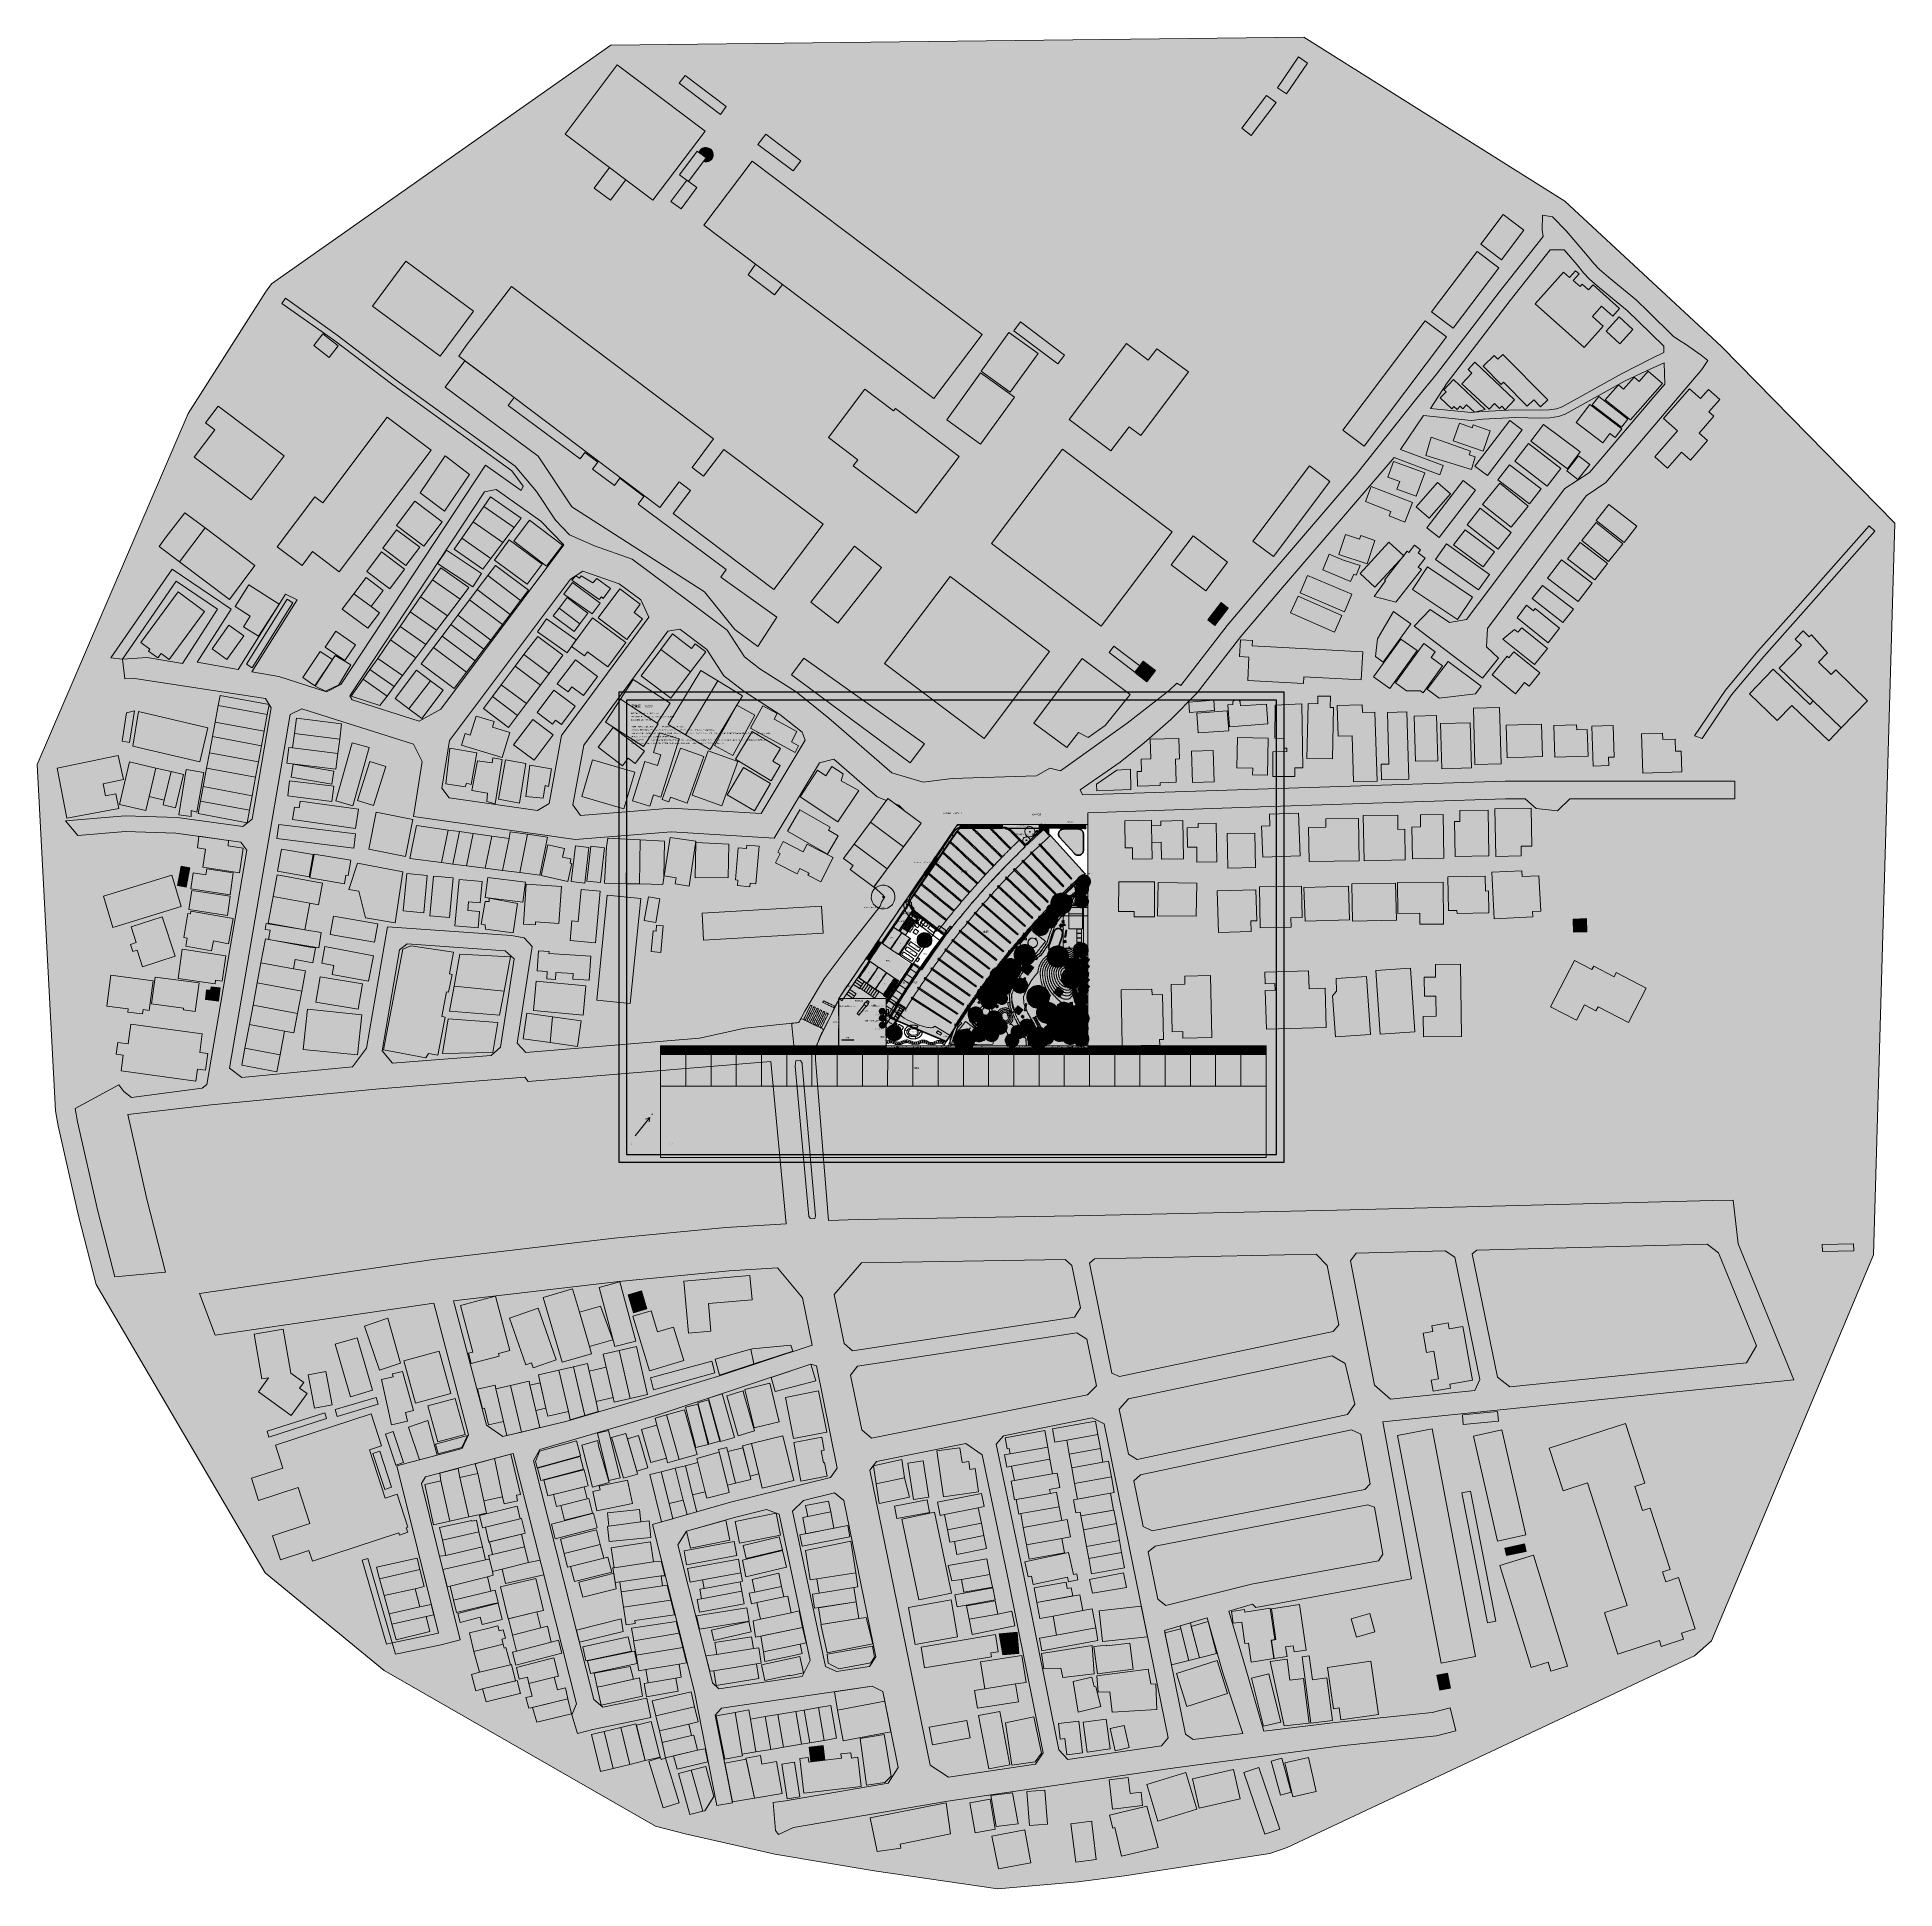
# Model space of a CAD drawing. Header units: millimetres. Extents: x -146962 to 322503, y -183624 to 284367.
import ezdxf

# ---------------------------------------------------------------- set-up
doc = ezdxf.new("R2010")
doc.units = ezdxf.units.MM
doc.linetypes.add('DASHDOT', pattern=[3.556, 2.54, -0.508, 0, -0.508])
for name, color, linetype, lineweight in [('01_切断（構造・壁）', 7, 'Continuous', 35), ('06_部屋の色', 8, 'Continuous', 0), ('10_見えがかり', 7, 'Continuous', 13), ('30_敷地・外構', 8, 'Continuous', 9), ('60_部屋名・面積', 7, 'Continuous', 13), ('70_断面の位置', 6, 'DASHDOT', 9), ('80_図名・縮尺・方位', 7, 'Continuous', 18), ('90_図枠', 7, 'Continuous', 25)]:
    doc.layers.add(name, color=color, linetype=linetype, lineweight=lineweight)
doc.styles.add('JP', font='NotoSansCJKjp-Regular.otf')

msp = doc.modelspace()

# ---------------------------------------------------------------- hatches: boundary and pattern name
at = {"layer": '01_切断（構造・壁）', "true_color": 0xf2f0ec}
for points in [[(85236, 84136), (85273, 84165), (85274, 84165), (85357, 84222), (85357, 84222), (85499, 84309), (85500, 84309), (85566, 84345), (85588, 84357), (85588, 84358), (85677, 84404), (85677, 84404), (85823, 84477), (85823, 84477), (85926, 84526), (85926, 84526), (86004, 84563), (86004, 84563), (86148, 84629), (86148, 84629), (86240, 84669), (86240, 84669), (86299, 84693), (86333, 84707), (86333, 84707), (86481, 84760), (86481, 84760), (86576, 84790), (86577, 84790), (86673, 84815), (86674, 84815), (86712, 84822), (86712, 84822), (86827, 84844), (86827, 84844), (86926, 84858), (86927, 84858), (87027, 84867), (87027, 84867), (87180, 84875), (87180, 84875), (87180, 84875), (87224, 84876), (87280, 84877), (87281, 84877), (87381, 84877), (87382, 84877), (87795, 84871), (87796, 84871), (88000, 84869), (88000, 84869), (88363, 84868), (88363, 84868), (88400, 84868), (88652, 84867), (88704, 84866), (88704, 84866), (88752, 84866), (88928, 84864), (88928, 84864), (88973, 84864), (88973, 84864), (89252, 84859), (89318, 84858), (89319, 84858), (89352, 84857), (89547, 84853), (89552, 84852), (89554, 84852), (89554, 84852), (89554, 84852), (89555, 84852), (89555, 84852), (90139, 84837), (90718, 84822), (91299, 84807), (91874, 84793), (92451, 84778), (92451, 84778), (93023, 84764), (93023, 84764), (93593, 84749), (93593, 84749), (94187, 84734), (94187, 84734), (94778, 84718), (95365, 84703), (95953, 84688), (96538, 84673), (96538, 84673), (96683, 84669), (96683, 84669), (96829, 84666), (96829, 84666), (96974, 84662), (96974, 84662), (97120, 84658), (97194, 84654), (97194, 84654), (97209, 84653), (97209, 84653), (97221, 84652), (97221, 84652), (97247, 84650), (97247, 84650), (97275, 84649), (97275, 84648), (97287, 84647), (97287, 84647), (97302, 84646), (97302, 84646), (97346, 84642), (97346, 84642), (97367, 84640), (97374, 84639), (97374, 84639), (97382, 84638), (97383, 84638), (97404, 84636), (97404, 84636), (97436, 84632), (97437, 84632), (97450, 84630), (97450, 84630), (97463, 84629), (97463, 84628), (97490, 84625), (97490, 84625), (97517, 84621), (97517, 84621), (97527, 84619), (97527, 84619), (97544, 84617), (97544, 84617), (97624, 84604), (97624, 84604), (97630, 84603), (97630, 84602), (97632, 84602), (97633, 84602), (97639, 84601), (97639, 84601), (97704, 84588), (97704, 84588), (97764, 84576), (97764, 84576), (97810, 84565), (97810, 84565), (97823, 84562), (97823, 84562), (97837, 84559), (97837, 84559), (97863, 84552), (97863, 84552), (97890, 84546), (97890, 84546), (97901, 84543), (97901, 84543), (97916, 84539), (97916, 84539), (97944, 84531), (97944, 84531), (97982, 84521), (97982, 84521), (97999, 84516), (97999, 84516), (98020, 84510), (98021, 84510), (98067, 84495), (98067, 84495), (98098, 84485), (98099, 84485), (98117, 84479), (98118, 84479), (98124, 84477), (98124, 84477), (98131, 84474), (98131, 84474), (98150, 84468), (98150, 84468), (98222, 84442), (98222, 84442), (98223, 84442), (98223, 84442), (98226, 84441), (98226, 84441), (98227, 84441), (98227, 84440), (98229, 84440), (98229, 84440), (98253, 84431), (98253, 84431), (98291, 84416), (98291, 84416), (98329, 84401), (98329, 84401), (98341, 84396), (98342, 84396), (98354, 84391), (98354, 84391), (98418, 84363), (98418, 84363), (98429, 84359), (98429, 84358), (98431, 84358), (98431, 84357), (98432, 84357), (98433, 84357), (98441, 84353), (98441, 84353), (98528, 84312), (98528, 84312), (98548, 84303), (98548, 84303), (98553, 84300), (98553, 84300), (98560, 84297), (98560, 84297), (98577, 84288), (98577, 84288), (98583, 84285), (98630, 84261), (98630, 84261), (98674, 84237), (98674, 84237), (98683, 84232), (98683, 84232), (98698, 84224), (98698, 84224), (98733, 84204), (98733, 84204), (98769, 84183), (98769, 84183), (98783, 84175), (98783, 84174), (98792, 84169), (98792, 84169), (98793, 84169), (98824, 84150), (98824, 84150), (98839, 84141), (98839, 84140), (98844, 84137), (98844, 84137), (98848, 84135), (98848, 84135), (98856, 84130), (98856, 84130), (98908, 84096), (98908, 84096), (98929, 84082), (98941, 84074), (98941, 84073), (98953, 84065), (98954, 84065), (98968, 84055), (98968, 84055), (98976, 84050), (98976, 84050), (98981, 84046), (98982, 84046), (98998, 84034), (98998, 84034), (99013, 84023), (99052, 83995), (99052, 83995), (99061, 83988), (99061, 83988), (99065, 83985), (99065, 83985), (99071, 83981), (99071, 83981), (99086, 83969), (99087, 83969), (99101, 83957), (99101, 83957), (99130, 83935), (99130, 83935), (99158, 83912), (99158, 83912), (99172, 83901), (99172, 83900), (99182, 83893), (99182, 83892), (99193, 83883), (99193, 83883), (99224, 83857), (99224, 83857), (99241, 83842), (99242, 83842), (99246, 83838), (99246, 83838), (99256, 83829), (99256, 83829), (99336, 83755), (99336, 83755), (99337, 83755), (99356, 83736), (99376, 83717), (99376, 83717), (99411, 83682), (99411, 83681), (99415, 83678), (99415, 83678), (99417, 83676), (99417, 83676), (99417, 83676), (99417, 83676), (99521, 83568), (99585, 83501), (99585, 83501), (99705, 83377), (99753, 83327), (99753, 83327), (99886, 83189), (100019, 83051), (100088, 82979), (100088, 82979), (100249, 82812), (100271, 82789), (100349, 82708), (100424, 82630), (100551, 82498), (100679, 82366), (100759, 82282), (100884, 82153), (101008, 82023), (101095, 81934), (101095, 81934), (101204, 81820), (101211, 81813), (101371, 81646), (101396, 81620), (101398, 81619), (101399, 81618), (101401, 81617), (101402, 81616), (101404, 81615), (101406, 81615), (101408, 81615), (101410, 81614), (101412, 81614), (101414, 81615), (101415, 81615), (101417, 81615), (101417, 81615), (101417, 81615), (101430, 81589), (101431, 81588), (101433, 81586), (101434, 81585), (101519, 81496), (101606, 81406), (101693, 81315), (101780, 81224), (101867, 81134), (101954, 81043), (102215, 80771), (102302, 80681), (102476, 80500), (102563, 80409), (102650, 80318), (102707, 80259), (102708, 80258), (102710, 80257), (102711, 80256), (102713, 80255), (102715, 80254), (102717, 80253), (102719, 80253), (102721, 80253), (102723, 80253), (102725, 80253), (102727, 80254), (102728, 80254), (102730, 80255), (102732, 80256), (102734, 80257), (102735, 80259), (103191, 80696), (103882, 81351), (104575, 82004), (105271, 82653), (105970, 83299), (106672, 83941), (107377, 84580), (107378, 84580), (107378, 84580), (107612, 84321), (109153, 82613), (109153, 82613), (117896, 72925), (117896, 72925), (117896, 72925), (117463, 72520), (117463, 72520), (115415, 70639), (115415, 70639), (113399, 68725), (113398, 68725), (111410, 66782), (111410, 66781), (109450, 64810), (109450, 64809), (107519, 62809), (107519, 62809), (105618, 60780), (105618, 60780), (103746, 58724), (103746, 58724), (101905, 56641), (101905, 56640), (100095, 54531), (100095, 54530), (98315, 52394), (98315, 52394), (96567, 50232), (96567, 50232), (94851, 48044), (94851, 48044), (93167, 45832), (93167, 45832), (91516, 43595), (91516, 43595), (89897, 41334), (89897, 41334), (88312, 39050), (88312, 39050), (86760, 36743), (86760, 36743), (85243, 34413), (85243, 34413), (83759, 32062), (83759, 32062), (82792, 30544), (82791, 30544), (82791, 30544), (76388, 33246), (76388, 33246), (69058, 36340), (69057, 36340), (68389, 36653), (68388, 36653), (68384, 36656), (68384, 36656), (68384, 36656), (69030, 37665), (69031, 37665), (70430, 39898), (70431, 39899), (70432, 39901), (70432, 39903), (70433, 39905), (70433, 39907), (70433, 39909), (70433, 39911), (70433, 39913), (70432, 39915), (70431, 39917), (70430, 39918), (70429, 39920), (70428, 39922), (70427, 39923), (70425, 39924), (70424, 39925), (70230, 40045), (70230, 40045), (70230, 40045), (70744, 40872), (71262, 41697), (71784, 42519), (72310, 43338), (72839, 44156), (73373, 44970), (73910, 45782), (74451, 46592), (74996, 47399), (75545, 48203), (76098, 49005), (76654, 49804), (77214, 50601), (77778, 51394), (78346, 52186), (78917, 52974), (79492, 53760), (80071, 54543), (80654, 55323), (81240, 56101), (81830, 56875), (82229, 57394), (82230, 57396), (82231, 57397), (82232, 57399), (82232, 57401), (82233, 57403), (82233, 57405), (82233, 57407), (82233, 57409), (82233, 57411), (82232, 57413), (82231, 57415), (82230, 57416), (82229, 57418), (82228, 57419), (82227, 57421), (82225, 57422), (82094, 57523), (81829, 57728), (81696, 57830), (81431, 58034), (81298, 58137), (81033, 58341), (80900, 58443), (80767, 58546), (80753, 58557), (80753, 58557), (80753, 58557), (80752, 58559), (80751, 58560), (80750, 58562), (80748, 58563), (80747, 58564), (80457, 58788), (80145, 59029), (79833, 59270), (79521, 59511), (79209, 59752), (78897, 59993), (78585, 60235), (78273, 60476), (77961, 60717), (77649, 60958), (77337, 61199), (77025, 61440), (76713, 61681), (76401, 61922), (76401, 61922), (76157, 62111), (75865, 62336), (75574, 62562), (74990, 63013), (74960, 63036), (74960, 63036), (74874, 63104), (74873, 63104), (74747, 63211), (74747, 63211), (74705, 63249), (74645, 63303), (74645, 63303), (74545, 63398), (74545, 63399), (74438, 63509), (74392, 63558), (74392, 63558), (74337, 63621), (74337, 63621), (74265, 63705), (74265, 63706), (74220, 63761), (74212, 63771), (74212, 63771), (74200, 63787), (74200, 63787), (74195, 63793), (74195, 63793), (74191, 63798), (74191, 63798), (74178, 63815), (74178, 63815), (74153, 63848), (74153, 63849), (74128, 63882), (74128, 63882), (74120, 63893), (74120, 63893), (74111, 63905), (74111, 63905), (74079, 63950), (74079, 63950), (74069, 63964), (74069, 63964), (74063, 63973), (74063, 63974), (74053, 63989), (74053, 63989), (74031, 64020), (74031, 64020), (74016, 64043), (74016, 64044), (74000, 64067), (74000, 64067), (73985, 64091), (73985, 64091), (73970, 64114), (73970, 64115), (73951, 64146), (73950, 64147), (73943, 64158), (73940, 64162), (73940, 64163), (73935, 64171), (73935, 64172), (73926, 64187), (73926, 64187), (73897, 64236), (73897, 64236), (73886, 64255), (73886, 64256), (73877, 64271), (73877, 64271), (73867, 64290), (73867, 64291), (73842, 64335), (73842, 64335), (73803, 64411), (73803, 64411), (73798, 64421), (73777, 64462), (73777, 64462), (73753, 64514), (73753, 64514), (73741, 64539), (73741, 64540), (73736, 64550), (73736, 64551), (73729, 64565), (73729, 64566), (73725, 64574), (73706, 64618), (73706, 64618), (73689, 64658), (73689, 64658), (73684, 64671), (73683, 64671), (73679, 64682), (73679, 64682), (73673, 64698), (73673, 64698), (73657, 64738), (73657, 64738), (73642, 64778), (73641, 64778), (73638, 64790), (73637, 64790), (73632, 64805), (73631, 64806), (73628, 64814), (73594, 64915), (73594, 64915), (73560, 65026), (73559, 65026), (73529, 65138), (73529, 65138), (73515, 65195), (73515, 65195), (73499, 65267), (73479, 65367), (73479, 65367), (73469, 65425), (73469, 65425), (73460, 65483), (73460, 65483), (73452, 65541), (73452, 65541), (73441, 65629), (73441, 65629), (73436, 65688), (73436, 65688), (73436, 65693), (73431, 65747), (73431, 65747), (73428, 65807), (73428, 65807), (73427, 65842), (73425, 65896), (73425, 65896), (73424, 65955), (73424, 65955), (73425, 66015), (73425, 66015), (73426, 66075), (73426, 66075), (73429, 66134), (73429, 66135), (73434, 66224), (73434, 66224), (73440, 66284), (73440, 66284), (73447, 66347), (73447, 66347), (73447, 66347), (73447, 66347), (73462, 66463), (73463, 66463), (73466, 66484), (73483, 66581), (73483, 66582), (73501, 66665), (73509, 66700), (73509, 66700), (73531, 66788), (73531, 66788), (73564, 66904), (73564, 66904), (73583, 66962), (73592, 66991), (73593, 66991), (73623, 67076), (73623, 67077), (73668, 67189), (73668, 67190), (73690, 67239), (73690, 67239), (73718, 67300), (73718, 67301), (73758, 67382), (73758, 67383), (73765, 67397), (73800, 67463), (73800, 67463), (73801, 67464), (73820, 67498), (73845, 67543), (73846, 67543), (73926, 67672), (73926, 67672), (73968, 67735), (74132, 67977), (74132, 67977), (74240, 68136), (74662, 68762), (74874, 69075), (75296, 69700), (75508, 70013), (75719, 70326), (75930, 70639), (76038, 70799), (76250, 71113), (76673, 71740), (76885, 72054), (77308, 72682), (77520, 72996), (77732, 73310), (77732, 73310), (77732, 73310), (77840, 73470), (78052, 73785), (78264, 74100), (78476, 74415), (78688, 74731), (78900, 75046), (79113, 75361), (79325, 75676), (79537, 75991), (79645, 76152), (79858, 76468), (80071, 76785), (80283, 77101), (80496, 77418), (80709, 77734), (80922, 78050), (81134, 78367), (81347, 78683), (81347, 78683), (81456, 78845), (81456, 78845), (81668, 79164), (81881, 79482), (82094, 79800), (82307, 80119), (82519, 80437), (82732, 80756), (82945, 81074), (83158, 81393), (83158, 81393), (83197, 81452), (83198, 81452), (83270, 81553), (83270, 81553), (83495, 81862), (83720, 82171), (83726, 82181), (83727, 82181), (83943, 82482), (84142, 82759), (84142, 82759), (84166, 82793), (84376, 83088), (84376, 83088), (84388, 83106), (84608, 83420), (84703, 83556), (84703, 83556), (84761, 83637), (84762, 83637), (84822, 83716), (84822, 83716), (84832, 83729), (84929, 83847), (84929, 83847), (84996, 83921), (84997, 83921), (85067, 83992), (85067, 83993), (85085, 84008), (85087, 84010), (85194, 84104), (85194, 84104), (85236, 84136)], [(111409, 83718), (111409, 83719), (111448, 83768), (111449, 83769), (111490, 83817), (111490, 83817), (111534, 83863), (111534, 83863), (111580, 83907), (111581, 83907), (111629, 83949), (111629, 83949), (111679, 83988), (111679, 83988), (111731, 84025), (111732, 84025), (111785, 84059), (111785, 84059), (111841, 84091), (111841, 84091), (111898, 84119), (111898, 84120), (111956, 84145), (111956, 84145), (112016, 84168), (112016, 84168), (112076, 84188), (112077, 84188), (112138, 84205), (112138, 84205), (112200, 84219), (112200, 84219), (112263, 84230), (112263, 84230), (112326, 84238), (112327, 84238), (112390, 84243), (112390, 84243), (112454, 84244), (112454, 84244), (116142, 84244), (116142, 84244), (116206, 84242), (116206, 84242), (116269, 84237), (116270, 84237), (116333, 84230), (116333, 84230), (116395, 84219), (116396, 84219), (116458, 84205), (116458, 84205), (116519, 84188), (116520, 84188), (116580, 84168), (116580, 84168), (116639, 84145), (116640, 84145), (116698, 84119), (116698, 84119), (116755, 84090), (116755, 84090), (116810, 84059), (116811, 84059), (116864, 84025), (116864, 84024), (116916, 83988), (116917, 83988), (116967, 83949), (116967, 83948), (117015, 83907), (117015, 83907), (117061, 83863), (117061, 83863), (117105, 83817), (117105, 83816), (117147, 83769), (117147, 83768), (117186, 83718), (117186, 83718), (117223, 83666), (117223, 83666), (117257, 83612), (117257, 83612), (117288, 83557), (117289, 83556), (117317, 83500), (117317, 83499), (117343, 83441), (117343, 83441), (117366, 83382), (117366, 83381), (117386, 83321), (117386, 83321), (117403, 83260), (117403, 83259), (117417, 83197), (117417, 83197), (117428, 83135), (117428, 83134), (117436, 83071), (117436, 83071), (117440, 83008), (117440, 83007), (117442, 82944), (117442, 82944), (117442, 78883), (117442, 78883), (117440, 78820), (117440, 78819), (117435, 78756), (117435, 78755), (117428, 78693), (117428, 78692), (117417, 78630), (117417, 78629), (117403, 78568), (117403, 78567), (117386, 78506), (117386, 78506), (117366, 78446), (117366, 78445), (117343, 78386), (117343, 78386), (117317, 78328), (117317, 78327), (117288, 78271), (117288, 78270), (117257, 78215), (117257, 78215), (117223, 78161), (117223, 78161), (117186, 78109), (117186, 78109), (117147, 78059), (117147, 78059), (117105, 78011), (117105, 78010), (117061, 77964), (117061, 77964), (117015, 77920), (117015, 77920), (116967, 77879), (116967, 77878), (116917, 77839), (116916, 77839), (116865, 77803), (116864, 77802), (116811, 77769), (116810, 77768), (116755, 77737), (116755, 77737), (116698, 77708), (116698, 77708), (116640, 77682), (116639, 77682), (116580, 77659), (116580, 77659), (116520, 77639), (116519, 77639), (116458, 77622), (116458, 77622), (116396, 77608), (116396, 77608), (116333, 77597), (116333, 77597), (116270, 77590), (116270, 77589), (116206, 77585), (116206, 77585), (116143, 77583), (116142, 77583), (116079, 77585), (116078, 77585), (116015, 77589), (116015, 77589), (115952, 77597), (115952, 77597), (115889, 77608), (115889, 77608), (115827, 77622), (115826, 77622), (115765, 77639), (115765, 77639), (115705, 77659), (115704, 77659), (115645, 77682), (115645, 77682), (115587, 77707), (115587, 77708), (115530, 77736), (115530, 77736), (115475, 77767), (115474, 77768), (115421, 77801), (115420, 77802), (115368, 77838), (115368, 77838), (115318, 77877), (115318, 77878), (115270, 77919), (115269, 77919), (115223, 77963), (115223, 77963), (115179, 78009), (115179, 78009), (111491, 82070), (111491, 82070), (111450, 82118), (111449, 82119), (111410, 82169), (111410, 82169), (111374, 82221), (111373, 82221), (111339, 82275), (111339, 82275), (111308, 82330), (111308, 82331), (111279, 82387), (111279, 82388), (111253, 82446), (111253, 82446), (111230, 82505), (111230, 82506), (111210, 82566), (111210, 82566), (111193, 82627), (111193, 82628), (111179, 82689), (111179, 82690), (111168, 82752), (111168, 82753), (111160, 82816), (111160, 82816), (111155, 82879), (111155, 82880), (111154, 82943), (111154, 82944), (111155, 83007), (111155, 83008), (111160, 83071), (111160, 83071), (111168, 83134), (111168, 83135), (111179, 83197), (111179, 83197), (111192, 83259), (111193, 83260), (111209, 83321), (111210, 83321), (111229, 83381), (111230, 83382), (111252, 83441), (111253, 83441), (111278, 83499), (111278, 83500), (111307, 83556), (111307, 83557), (111338, 83612), (111339, 83612), (111372, 83666), (111373, 83666)]]:
    msp.add_hatch(color=8, dxfattribs=at).paths.add_polyline_path(points)
at = {"layer": '06_部屋の色', "true_color": 0xdde9cf}
msp.add_hatch(color=8, dxfattribs=at).paths.add_polyline_path([(83510, 29401), (83510, 31671), (83754, 32065), (83999, 32458), (84245, 32851), (84492, 33243), (84739, 33635), (84988, 34026), (85238, 34416), (85488, 34806), (85740, 35195), (85992, 35584), (86246, 35972), (86500, 36359), (86756, 36746), (87012, 37132), (87269, 37518), (87527, 37902), (87786, 38287), (88046, 38670), (88307, 39053), (88569, 39435), (88832, 39817), (89096, 40198), (89360, 40579), (89626, 40958), (89893, 41337), (90160, 41716), (90428, 42094), (90698, 42471), (90968, 42847), (91239, 43223), (91511, 43598), (91784, 43973), (92058, 44347), (92333, 44720), (92608, 45092), (92885, 45464), (93163, 45835), (93441, 46206), (93720, 46575), (94001, 46944), (94282, 47313), (94564, 47681), (94847, 48048), (95130, 48414), (95415, 48780), (95701, 49145), (95987, 49509), (96275, 49872), (96563, 50235), (96852, 50597), (97142, 50959), (97433, 51320), (97725, 51680), (98017, 52039), (98311, 52398), (98605, 52755), (98901, 53113), (99197, 53469), (99494, 53825), (99792, 54180), (100090, 54534), (100390, 54888), (100690, 55240), (100992, 55592), (101294, 55944), (101597, 56294), (101901, 56644), (102206, 56993), (102511, 57342), (102818, 57689), (103125, 58036), (103433, 58382), (103742, 58728), (104052, 59072), (104363, 59416), (104674, 59759), (104986, 60102), (105300, 60443), (105614, 60784), (105929, 61124), (106244, 61463), (106561, 61802), (106878, 62140), (107196, 62477), (107515, 62813), (107835, 63148), (108155, 63483), (108477, 63817), (108799, 64150), (109122, 64482), (109446, 64813), (109771, 65144), (110096, 65474), (110422, 65803), (110749, 66131), (111077, 66459), (111406, 66786), (111735, 67112), (112066, 67437), (112397, 67761), (112729, 68084), (113061, 68407), (113395, 68729), (113729, 69050), (114064, 69370), (114400, 69690), (114736, 70008), (115073, 70326), (115411, 70643), (115750, 70959), (116090, 71274), (116430, 71589), (116771, 71902), (117113, 72215), (117456, 72527), (117800, 72838), (118597, 72838), (118594, 29399)])
at = {"layer": '06_部屋の色'}
msp.add_hatch(color=8, dxfattribs=at).paths.add_polyline_path([(55602, 41399), (72499, 66190), (73325, 65623), (56429, 40831)])
at = {"layer": '06_部屋の色', "true_color": 0xd8d8d4}
msp.add_hatch(color=8, dxfattribs=at).paths.add_polyline_path([(72649, 57625), (72649, 57625), (72649, 57625), (72649, 57625), (72649, 57625), (72649, 57625), (72649, 57625), (72649, 57625), (72649, 57625), (72643, 57617), (72643, 57617), (72643, 57617), (72643, 57617), (72643, 57617), (72643, 57617), (72643, 57617), (72643, 57617), (72300, 57122), (72300, 57122), (72300, 57122), (72300, 57122), (72300, 57122), (72300, 57122), (72300, 57122), (72300, 57122), (72300, 57122), (72300, 57122), (72308, 57116), (72308, 57116), (72308, 57116), (72308, 57116), (72308, 57116), (72308, 57116), (72308, 57116), (73335, 56415), (70524, 52287), (70524, 52287), (70524, 52287), (70524, 52287), (70524, 52287), (70524, 52287), (70524, 52287), (70524, 52287), (70524, 52287), (70524, 52287), (70518, 52279), (70518, 52279), (70518, 52279), (70518, 52279), (70518, 52279), (70518, 52279), (70518, 52279), (73658, 50139), (67609, 41265), (67601, 41400), (67601, 41400), (67601, 41400), (67601, 41400), (67601, 41400), (67601, 41400), (67601, 41400), (67601, 41400), (67601, 41400), (67601, 41400), (67601, 41400), (67601, 41400), (67601, 41400), (67601, 41400), (67601, 41400), (67601, 41400), (67601, 41400), (56819, 41402), (69831, 60492), (70000, 60383), (70000, 60383), (70000, 60383), (70000, 60383), (70000, 60383), (70000, 60383), (70000, 60383), (70000, 60383), (70000, 60383), (70000, 60383), (70000, 60383), (70000, 60383), (70000, 60383), (70000, 60383), (70000, 60383), (70000, 60383), (70000, 60383), (72330, 63794), (72370, 63699), (72370, 63699), (72370, 63699), (72370, 63699), (72447, 63523), (72447, 63523), (72447, 63523), (72447, 63523), (72503, 63401), (72503, 63401), (72503, 63401), (72503, 63401), (72594, 63227), (72594, 63227), (72594, 63227), (72594, 63227), (72657, 63113), (72657, 63113), (72657, 63113), (72657, 63113), (72768, 62948), (72768, 62948), (72768, 62948), (72762, 62940), (72831, 62834), (72831, 62834), (72831, 62834), (72831, 62834), (72949, 62676), (72949, 62676), (72949, 62676), (72949, 62676), (73032, 62572), (73032, 62572), (73032, 62572), (73032, 62572), (73149, 62414), (73149, 62414), (73149, 62414), (73149, 62414), (73239, 62318), (73239, 62318), (73239, 62318), (73239, 62318), (73376, 62170), (73376, 62170), (73376, 62170), (73376, 62170), (73472, 62081), (73472, 62081), (73472, 62081), (73472, 62081), (73608, 61947), (73608, 61947), (73608, 61947), (73608, 61947), (73712, 61852), (73712, 61852), (73712, 61852), (73712, 61852), (73837, 61753), (73837, 61753), (73845, 61746), (73845, 61746), (73845, 61746), (73845, 61746), (73845, 61746), (73845, 61746), (73845, 61746), (73845, 61746), (73845, 61746), (73845, 61746), (73845, 61746), (73845, 61746), (73845, 61746), (73845, 61746), (73838, 61739), (73789, 61676), (73782, 61668), (73782, 61668), (73782, 61668), (73782, 61668), (73782, 61668), (73782, 61668), (73782, 61668), (73782, 61668), (73782, 61668), (73782, 61668), (73782, 61668), (73782, 61668), (73782, 61668), (73782, 61668), (73790, 61662), (73790, 61662), (73790, 61662), (73790, 61662), (73790, 61662), (74850, 60857)])
at = {"layer": '06_部屋の色', "true_color": 0x8e8e8a}
msp.add_hatch(color=8, dxfattribs=at).paths.add_polyline_path([(62529, 51568), (65510, 55943), (66343, 55383), (63355, 51000)])
at = {"layer": '06_部屋の色', "true_color": 0xf4f4f2}
for points in [[(62726, 51858), (62979, 52230), (63808, 51665), (63554, 51293)], [(63233, 52602), (63486, 52973), (64315, 52409), (64061, 52037)], [(63740, 53345), (63993, 53717), (64822, 53152), (64568, 52781)], [(64247, 54089), (64500, 54461), (65329, 53896), (65075, 53524)], [(64753, 54833), (65007, 55205), (65836, 54640), (65582, 54268)], [(65260, 55576), (65510, 55943), (66343, 55383), (66089, 55011)]]:
    msp.add_hatch(color=8, dxfattribs=at).paths.add_polyline_path(points)
at = {"layer": '06_部屋の色', "true_color": 0xd0e1c2}
msp.add_hatch(color=8, dxfattribs=at).paths.add_polyline_path([(96795, 44800), (96995, 40900), (97595, 36900), (98995, 33400), (100395, 30200), (100394, 29400), (83510, 29401), (83510, 31671), (83715, 32001), (84135, 32674), (84135, 32674), (84558, 33348), (84558, 33348), (84986, 34022), (84986, 34022), (85417, 34695), (85853, 35369), (85853, 35369), (86292, 36043), (86292, 36043), (86736, 36716), (86736, 36716), (87184, 37390), (87184, 37390), (87636, 38064), (88092, 38737), (88552, 39411), (89017, 40085), (89486, 40758), (89486, 40758), (89959, 41432), (89959, 41432), (90437, 42106), (90919, 42779), (90919, 42779), (91406, 43453), (91897, 44127), (91897, 44127), (92392, 44800), (92392, 44800), (94845, 47200)])
at = {"layer": '10_見えがかり', "true_color": 0xd6e7f0}
msp.add_hatch(color=8, dxfattribs=at).paths.add_polyline_path([(82424, 57647), (82424, 57647), (82685, 57445), (82687, 57444), (82688, 57443), (82690, 57443), (82692, 57442), (82694, 57442), (82696, 57441), (82698, 57441), (82700, 57441), (82702, 57442), (82704, 57442), (82705, 57443), (82707, 57444), (82709, 57445), (82710, 57446), (82712, 57448), (82713, 57449), (83241, 58129), (83838, 58891), (84439, 59651), (85043, 60407), (85651, 61161), (86262, 61912), (86877, 62659), (87495, 63404), (88117, 64146), (88742, 64885), (89371, 65621), (90004, 66355), (90639, 67085), (91279, 67812), (91921, 68536), (92567, 69257), (93217, 69975), (93869, 70690), (94526, 71402), (95185, 72111), (95848, 72816), (96514, 73519), (97184, 74218), (97856, 74914), (98532, 75607), (99212, 76297), (99894, 76984), (100580, 77667), (101269, 78348), (101961, 79024), (102657, 79698), (102733, 79771), (102734, 79773), (102735, 79774), (102736, 79776), (102737, 79778), (102738, 79779), (102738, 79781), (102739, 79783), (102739, 79785), (102739, 79787), (102739, 79789), (102738, 79791), (102738, 79793), (102737, 79795), (102736, 79796), (102735, 79798), (102733, 79799), (102505, 80037), (102504, 80037), (102505, 80038), (103191, 80696), (103882, 81351), (104575, 82004), (105271, 82653), (105970, 83299), (106672, 83941), (107377, 84580), (107378, 84580), (107378, 84580), (107612, 84321), (109153, 82614), (109153, 82613), (109153, 82613), (108444, 81970), (108444, 81970), (107738, 81324), (107738, 81324), (107035, 80674), (107035, 80674), (106335, 80021), (106335, 80021), (105638, 79365), (105638, 79365), (104944, 78705), (104944, 78705), (104253, 78042), (104253, 78042), (103566, 77376), (103565, 77376), (102881, 76707), (102881, 76707), (102200, 76034), (102200, 76034), (101522, 75359), (101522, 75359), (100847, 74680), (100847, 74680), (100175, 73998), (100175, 73998), (99507, 73312), (99507, 73312), (98841, 72624), (98841, 72624), (98179, 71932), (98179, 71932), (97521, 71238), (97521, 71238), (96865, 70540), (96865, 70540), (96213, 69839), (96213, 69839), (95564, 69135), (95564, 69135), (94919, 68428), (94919, 68428), (94277, 67718), (94277, 67718), (93638, 67005), (93638, 67005), (93003, 66289), (93002, 66289), (92370, 65570), (92370, 65570), (91742, 64848), (91742, 64848), (91117, 64123), (91117, 64123), (90495, 63396), (90495, 63396), (89876, 62665), (89876, 62665), (89261, 61931), (89261, 61931), (88650, 61195), (88650, 61194), (88042, 60455), (88042, 60455), (87438, 59713), (87437, 59713), (86837, 58968), (86837, 58968), (86239, 58220), (86239, 58220), (85645, 57469), (85645, 57469), (85055, 56715), (85055, 56715), (84468, 55959), (84468, 55959), (83885, 55200), (83885, 55200), (83305, 54438), (83305, 54438), (82729, 53673), (82729, 53673), (82157, 52906), (82157, 52906), (81588, 52136), (81588, 52136), (81023, 51363), (81023, 51363), (80461, 50588), (80461, 50588), (79903, 49810), (79903, 49810), (79349, 49030), (79349, 49029), (78798, 48246), (78798, 48246), (78252, 47461), (78252, 47461), (77708, 46672), (77708, 46672), (77169, 45881), (77169, 45881), (76633, 45088), (76633, 45088), (76102, 44292), (76101, 44292), (75573, 43494), (75573, 43493), (75049, 42693), (75049, 42693), (74528, 41889), (74528, 41889), (74012, 41083), (74012, 41083), (73499, 40275), (73499, 40275), (72989, 39465), (72989, 39464), (72484, 38652), (72484, 38651), (72484, 38652), (70528, 39861), (70230, 40045), (70230, 40045), (70230, 40045), (70744, 40872), (71262, 41697), (71784, 42519), (72310, 43338), (72839, 44156), (73373, 44970), (73910, 45782), (74451, 46592), (74996, 47399), (75545, 48203), (76098, 49005), (76654, 49804), (77214, 50601), (77778, 51394), (77778, 51394), (78346, 52186), (78917, 52974), (79492, 53760), (80071, 54543), (80654, 55323), (81240, 56101), (81830, 56875), (82423, 57647)])
at = {"layer": '10_見えがかり', "true_color": 0x5a5e66}
for points in [[(85196, 83906), (85196, 83906), (85289, 83988), (85289, 83988), (85346, 84031), (85346, 84032), (85438, 84096), (85438, 84096), (85575, 84179), (85575, 84179), (85659, 84225), (85659, 84225), (85680, 84236), (85745, 84271), (85745, 84271), (85889, 84342), (85889, 84342), (86041, 84415), (86067, 84427), (86067, 84427), (86209, 84492), (86209, 84492), (86298, 84531), (86298, 84531), (86386, 84567), (86387, 84567), (86419, 84578), (86528, 84618), (86529, 84618), (86617, 84645), (86618, 84645), (86706, 84668), (86707, 84668), (86844, 84695), (86844, 84695), (86845, 84695), (86845, 84695), (86943, 84709), (86944, 84709), (87038, 84717), (87038, 84717), (87185, 84725), (87185, 84725), (87282, 84727), (87282, 84727), (87378, 84727), (87378, 84727), (87952, 84720), (87952, 84720), (88367, 84718), (88783, 84716), (88783, 84716), (89128, 84711), (89129, 84711), (89549, 84703), (89711, 84698), (90295, 84683), (90649, 84674), (90862, 84669), (91429, 84654), (91454, 84653), (92024, 84639), (92149, 84636), (92594, 84624), (92604, 84624), (92604, 84624), (93171, 84610), (93738, 84595), (93738, 84595), (93746, 84595), (94339, 84580), (94339, 84580), (94929, 84565), (95518, 84549), (96104, 84534), (96104, 84534), (96687, 84519), (96687, 84519), (96978, 84512), (96978, 84512), (97133, 84507), (97133, 84507), (97211, 84503), (97211, 84503), (97275, 84498), (97366, 84489), (97366, 84489), (97444, 84480), (97444, 84480), (97521, 84469), (97521, 84469), (97591, 84457), (97591, 84457), (97591, 84457), (97591, 84457), (97700, 84436), (97700, 84436), (97776, 84419), (97776, 84419), (97852, 84401), (97852, 84401), (97947, 84375), (97947, 84375), (97963, 84370), (97963, 84370), (98027, 84351), (98027, 84351), (98101, 84326), (98102, 84326), (98175, 84300), (98175, 84300), (98250, 84271), (98320, 84242), (98320, 84242), (98392, 84211), (98392, 84211), (98463, 84177), (98463, 84177), (98516, 84151), (98579, 84118), (98579, 84118), (98625, 84093), (98625, 84093), (98692, 84054), (98693, 84054), (98737, 84027), (98737, 84027), (98803, 83985), (98804, 83985), (98816, 83977), (98847, 83957), (98847, 83956), (98890, 83927), (98890, 83927), (98942, 83890), (98942, 83890), (98974, 83866), (98974, 83865), (99036, 83818), (99036, 83817), (99077, 83785), (99077, 83785), (99113, 83754), (99156, 83717), (99156, 83717), (99233, 83647), (99233, 83646), (99262, 83618), (99309, 83571), (99472, 83403), (99635, 83234), (99645, 83223), (99645, 83223), (99801, 83060), (99958, 82898), (99980, 82875), (100149, 82700), (100317, 82525), (100486, 82350), (100551, 82283), (100551, 82283), (100707, 82120), (100864, 81957), (101020, 81795), (101121, 81691), (101121, 81690), (101121, 81690), (100939, 81515), (100938, 81514), (100938, 81515), (100903, 81551), (100902, 81552), (100900, 81553), (100899, 81554), (100897, 81555), (100895, 81556), (100893, 81556), (100891, 81557), (100889, 81557), (100887, 81557), (100885, 81556), (100884, 81556), (100882, 81555), (100880, 81554), (100878, 81553), (100877, 81552), (100875, 81551), (100833, 81511), (100595, 81280), (100595, 81280), (100401, 81092), (100206, 80903), (100011, 80713), (100011, 80713), (99819, 80525), (99625, 80334), (99430, 80144), (99430, 80144), (99198, 79915), (98966, 79686), (98966, 79686), (98965, 79686), (98732, 79921), (98499, 80157), (98266, 80392), (98033, 80627), (97799, 80862), (97783, 80879), (97525, 81139), (97267, 81399), (97139, 81528), (97139, 81528), (96872, 81797), (96606, 82066), (96495, 82178), (96495, 82178), (96244, 82431), (95993, 82684), (95742, 82937), (95491, 83190), (95240, 83443), (95133, 83551), (95133, 83551), (94880, 83806), (94627, 84061), (94528, 84161), (94316, 84376), (94137, 84556), (94135, 84557), (94134, 84559), (94132, 84560), (94130, 84561), (94128, 84561), (94126, 84562), (94124, 84562), (94122, 84562), (94121, 84562), (94119, 84562), (94117, 84561), (94115, 84561), (94113, 84560), (94111, 84559), (94110, 84558), (94108, 84556), (93945, 84394), (93945, 84394), (93782, 84232), (93780, 84231), (93779, 84229), (93778, 84228), (93777, 84226), (93777, 84224), (93776, 84222), (93776, 84220), (93776, 84218), (93776, 84216), (93776, 84214), (93777, 84212), (93777, 84211), (93778, 84209), (93779, 84207), (93780, 84206), (93782, 84204), (93943, 84041), (94128, 83855), (94224, 83758), (94224, 83758), (94413, 83568), (94601, 83377), (94790, 83187), (94884, 83093), (94884, 83093), (95094, 82880), (95305, 82668), (95516, 82455), (95726, 82243), (95937, 82030), (96148, 81818), (96359, 81605), (96569, 81393), (96780, 81180), (96800, 81160), (96800, 81160), (97010, 80948), (97221, 80736), (97431, 80524), (97641, 80312), (97852, 80099), (98062, 79887), (98273, 79675), (98483, 79463), (98610, 79334), (98611, 79334), (98610, 79334), (98415, 79139), (98218, 78942), (98217, 78942), (97965, 78689), (97712, 78435), (97712, 78435), (97461, 78182), (97208, 77926), (97208, 77926), (97013, 77728), (96819, 77531), (96818, 77531), (96818, 77531), (96567, 77777), (96316, 78023), (96064, 78269), (95813, 78515), (95562, 78761), (95310, 79007), (95059, 79253), (94981, 79330), (94704, 79602), (94426, 79874), (94148, 80145), (93871, 80417), (93593, 80689), (93315, 80961), (93038, 81233), (93037, 81234), (93037, 81234), (92778, 81487), (92520, 81740), (92262, 81993), (92003, 82246), (91745, 82500), (91486, 82753), (91228, 83006), (91093, 83138), (91093, 83138), (90826, 83399), (90559, 83660), (90293, 83922), (90026, 84183), (89759, 84444), (89643, 84558), (89642, 84559), (89640, 84560), (89639, 84561), (89637, 84562), (89635, 84562), (89633, 84563), (89631, 84563), (89629, 84563), (89627, 84563), (89625, 84563), (89623, 84562), (89622, 84562), (89620, 84561), (89618, 84560), (89616, 84559), (89615, 84557), (89505, 84445), (89454, 84393), (89349, 84286), (89293, 84229), (89292, 84227), (89291, 84226), (89290, 84224), (89289, 84222), (89288, 84220), (89288, 84218), (89288, 84216), (89287, 84214), (89288, 84212), (89288, 84210), (89288, 84209), (89289, 84207), (89290, 84205), (89291, 84203), (89292, 84202), (89293, 84200), (89332, 84162), (89332, 84162), (89555, 83944), (89778, 83726), (89890, 83616), (89890, 83616), (90127, 83384), (90364, 83152), (90601, 82920), (90838, 82687), (91004, 82525), (91233, 82301), (91461, 82077), (91690, 81853), (91919, 81629), (92118, 81434), (92339, 81218), (92559, 81002), (92779, 80786), (93000, 80570), (93220, 80354), (93233, 80342), (93233, 80342), (93487, 80093), (93742, 79844), (93996, 79595), (94251, 79346), (94347, 79251), (94347, 79251), (94591, 79012), (94836, 78772), (95080, 78533), (95325, 78293), (95461, 78160), (95461, 78160), (95675, 77950), (95890, 77740), (96104, 77531), (96318, 77321), (96468, 77174), (96468, 77173), (96468, 77173), (96275, 76975), (96081, 76776), (96081, 76775), (95832, 76518), (95583, 76261), (95583, 76261), (95335, 76003), (95088, 75745), (94840, 75487), (94703, 75344), (94703, 75344), (94702, 75344), (94423, 75610), (94143, 75876), (93863, 76142), (93583, 76409), (93303, 76675), (93023, 76941), (92743, 77208), (92463, 77474), (92183, 77740), (91903, 78007), (91623, 78273), (91343, 78539), (91063, 78806), (90783, 79072), (90503, 79338), (90223, 79605), (89943, 79871), (89663, 80137), (89383, 80404), (89103, 80670), (88823, 80936), (88542, 81203), (88262, 81469), (87982, 81735), (87702, 82002), (87422, 82268), (87142, 82535), (86862, 82801), (86582, 83068), (86302, 83334), (86022, 83600), (85832, 83781), (85830, 83782), (85829, 83783), (85827, 83784), (85825, 83785), (85823, 83786), (85821, 83786), (85819, 83786), (85817, 83786), (85815, 83786), (85814, 83786), (85812, 83785), (85810, 83785), (85808, 83784), (85806, 83783), (85805, 83782), (85803, 83780), (85711, 83684), (85711, 83683), (85578, 83543), (85486, 83447), (85485, 83445), (85484, 83444), (85483, 83442), (85482, 83440), (85482, 83438), (85481, 83437), (85481, 83435), (85481, 83433), (85481, 83431), (85481, 83429), (85482, 83427), (85483, 83425), (85484, 83423), (85485, 83422), (85486, 83420), (85487, 83419), (85653, 83261), (85943, 82985), (86233, 82709), (86523, 82433), (86814, 82157), (87104, 81881), (87394, 81605), (87684, 81329), (87974, 81053), (88265, 80777), (88555, 80501), (88845, 80225), (89135, 79949), (89425, 79673), (89715, 79397), (90006, 79121), (90296, 78845), (90586, 78569), (90876, 78293), (91166, 78017), (91457, 77741), (91747, 77465), (92037, 77189), (92327, 76913), (92617, 76637), (92907, 76361), (93198, 76085), (93488, 75809), (93778, 75533), (94068, 75257), (94358, 74982), (94358, 74981), (94358, 74981), (94222, 74837), (93976, 74577), (93731, 74317), (93521, 74093), (93520, 74093), (93486, 74056), (93242, 73795), (93036, 73575), (93036, 73575), (92998, 73534), (92755, 73272), (92620, 73127), (92619, 73126), (92619, 73127), (92367, 73359), (92080, 73624), (91793, 73889), (91506, 74154), (91219, 74420), (90932, 74685), (90645, 74950), (90357, 75215), (90070, 75480), (89783, 75746), (89496, 76011), (89209, 76276), (88922, 76541), (88635, 76806), (88348, 77072), (88060, 77337), (87773, 77602), (87486, 77867), (87199, 78132), (86912, 78397), (86625, 78663), (86338, 78928), (86051, 79193), (85764, 79458), (85477, 79723), (84902, 80254), (84615, 80519), (84328, 80784), (84041, 81049), (83923, 81158), (83922, 81159), (83920, 81160), (83918, 81161), (83916, 81162), (83915, 81163), (83913, 81163), (83911, 81163), (83909, 81163), (83907, 81163), (83905, 81163), (83903, 81162), (83901, 81162), (83899, 81161), (83898, 81160), (83896, 81158), (83895, 81157), (83804, 81059), (83804, 81059), (83673, 80917), (83583, 80819), (83581, 80818), (83580, 80816), (83579, 80814), (83579, 80812), (83578, 80811), (83578, 80809), (83577, 80807), (83577, 80805), (83578, 80803), (83578, 80801), (83578, 80799), (83579, 80797), (83580, 80795), (83581, 80794), (83582, 80792), (83584, 80791), (83770, 80619), (84063, 80348), (84357, 80077), (84650, 79806), (84944, 79535), (85237, 79264), (85531, 78993), (85824, 78722), (86118, 78451), (86411, 78179), (86705, 77908), (86998, 77637), (87292, 77366), (87585, 77095), (87878, 76824), (88172, 76553), (88465, 76282), (88759, 76011), (89052, 75740), (89346, 75469), (89639, 75198), (89933, 74927), (90226, 74656), (90519, 74385), (90813, 74114), (91106, 73843), (91400, 73572), (91693, 73301), (91987, 73030), (92280, 72759), (92280, 72759), (92280, 72759), (92146, 72612), (91904, 72349), (91663, 72085), (91456, 71859), (91455, 71859), (91422, 71821), (91181, 71557), (90978, 71333), (90978, 71333), (90941, 71292), (90702, 71026), (90569, 70879), (90569, 70878), (90568, 70879), (90321, 71101), (90032, 71360), (89742, 71619), (89453, 71879), (89164, 72138), (88875, 72397), (88586, 72657), (88297, 72916), (88007, 73175), (87718, 73435), (87429, 73694), (87140, 73953), (86851, 74213), (86562, 74472), (86273, 74731), (85983, 74991), (85694, 75250), (85405, 75509), (85116, 75768), (84827, 76028), (84538, 76287), (84249, 76546), (83960, 76806), (83671, 77065), (83381, 77324), (83092, 77583), (82803, 77843), (82514, 78102), (82225, 78361), (82093, 78480), (82091, 78481), (82090, 78482), (82088, 78483), (82086, 78484), (82084, 78484), (82082, 78485), (82080, 78485), (82078, 78485), (82076, 78485), (82074, 78484), (82073, 78484), (82071, 78483), (82069, 78482), (82067, 78481), (82066, 78480), (82065, 78478), (81975, 78379), (81975, 78379), (81847, 78235), (81757, 78136), (81756, 78134), (81755, 78133), (81754, 78131), (81753, 78129), (81753, 78127), (81752, 78125), (81752, 78123), (81752, 78122), (81753, 78120), (81753, 78118), (81753, 78116), (81754, 78114), (81755, 78112), (81756, 78111), (81758, 78109), (81759, 78108), (81984, 77905), (82290, 77631), (82596, 77357), (82901, 77083), (83207, 76809), (83512, 76535), (83818, 76261), (84124, 75987), (84429, 75713), (84735, 75439), (85040, 75165), (85346, 74891), (85651, 74617), (85957, 74343), (86263, 74069), (86568, 73795), (86874, 73520), (87179, 73246), (87485, 72972), (87790, 72698), (88096, 72424), (88401, 72150), (88707, 71876), (89013, 71602), (89318, 71328), (89624, 71054), (89929, 70780), (90234, 70506), (90235, 70506), (90234, 70506), (90103, 70358), (89865, 70091), (89627, 69823), (89423, 69594), (89423, 69594), (89390, 69556), (89154, 69288), (88954, 69061), (88954, 69061), (88917, 69019), (88682, 68750), (88551, 68601), (88551, 68601), (88551, 68601), (88288, 68830), (87986, 69093), (87685, 69355), (87383, 69618), (87081, 69881), (86780, 70143), (86478, 70406), (86176, 70669), (85875, 70931), (85573, 71194), (85272, 71456), (84970, 71719), (84668, 71982), (84367, 72244), (84065, 72507), (83763, 72770), (83462, 73032), (83160, 73295), (82859, 73558), (82557, 73820), (82255, 74083), (81954, 74345), (81652, 74608), (81351, 74871), (81049, 75133), (80748, 75396), (80446, 75659), (80270, 75812), (80268, 75813), (80266, 75814), (80265, 75815), (80263, 75816), (80261, 75817), (80259, 75817), (80257, 75817), (80255, 75817), (80253, 75817), (80251, 75816), (80249, 75816), (80248, 75815), (80246, 75814), (80244, 75813), (80243, 75812), (80241, 75810), (80153, 75709), (80153, 75709), (80027, 75564), (79939, 75463), (79938, 75462), (79937, 75460), (79936, 75458), (79935, 75456), (79935, 75455), (79935, 75453), (79934, 75451), (79934, 75449), (79935, 75447), (79935, 75445), (79936, 75443), (79936, 75441), (79937, 75439), (79939, 75438), (79940, 75436), (79941, 75435), (80183, 75225), (80492, 74955), (80801, 74686), (81111, 74417), (81420, 74148), (81729, 73878), (82038, 73609), (82348, 73340), (82657, 73070), (82966, 72801), (83275, 72532), (83584, 72263), (83894, 71993), (84203, 71724), (84512, 71455), (84821, 71186), (85131, 70916), (85440, 70647), (85749, 70378), (86058, 70108), (86367, 69839), (86677, 69570), (86986, 69301), (87295, 69031), (87604, 68762), (87913, 68493), (88222, 68224), (88222, 68224), (88222, 68223), (88093, 68073), (87859, 67803), (87625, 67532), (87425, 67300), (87425, 67300), (87392, 67261), (87159, 66990), (86963, 66760), (86963, 66760), (86927, 66718), (86696, 66446), (86567, 66294), (86567, 66294), (86566, 66294), (86296, 66523), (85991, 66781), (85685, 67040), (85379, 67298), (85073, 67557), (84767, 67815), (84461, 68074), (84155, 68333), (83850, 68591), (83544, 68850), (83238, 69108), (82932, 69367), (82626, 69625), (82320, 69884), (82014, 70143), (81709, 70401), (81403, 70660), (81097, 70918), (80791, 71177), (80485, 71435), (80179, 71694), (79874, 71952), (79568, 72211), (79262, 72469), (78956, 72728), (78650, 72986), (78453, 73153), (78451, 73155), (78450, 73156), (78448, 73157), (78446, 73157), (78444, 73158), (78442, 73158), (78440, 73158), (78438, 73158), (78436, 73158), (78434, 73157), (78432, 73157), (78431, 73156), (78429, 73155), (78427, 73154), (78426, 73153), (78425, 73151), (78338, 73049), (78338, 73049), (78214, 72902), (78128, 72800), (78126, 72798), (78125, 72797), (78125, 72795), (78124, 72793), (78123, 72791), (78123, 72789), (78123, 72787), (78123, 72785), (78123, 72783), (78124, 72781), (78124, 72780), (78125, 72778), (78126, 72776), (78127, 72774), (78129, 72773), (78130, 72772), (78366, 72572), (78669, 72316), (78972, 72060), (79578, 71547), (80184, 71035), (80487, 70779), (80790, 70523), (81093, 70266), (81396, 70010), (82002, 69498), (82305, 69242), (82608, 68986), (82911, 68730), (83214, 68473), (83517, 68217), (83820, 67961), (84123, 67705), (84426, 67449), (84729, 67193), (85032, 66937), (85335, 66681), (85638, 66424), (85941, 66168), (86244, 65912), (86244, 65912), (86244, 65912), (86116, 65760), (85887, 65486), (85657, 65212), (85460, 64977), (85460, 64977), (85427, 64938), (85199, 64663), (85006, 64431), (85006, 64431), (84971, 64388), (84743, 64112), (84617, 63959), (84617, 63958), (84616, 63959), (84348, 64179), (84048, 64425), (83748, 64672), (83447, 64918), (83147, 65165), (82846, 65411), (82546, 65658), (82246, 65904), (81945, 66151), (81645, 66397), (81345, 66644), (81044, 66890), (80744, 67136), (80443, 67383), (80143, 67629), (79843, 67876), (79542, 68122), (79242, 68369), (78942, 68615), (78641, 68862), (78341, 69108), (78041, 69355), (77740, 69601), (77440, 69848), (77140, 70094), (76839, 70340), (76641, 70503), (76640, 70504), (76638, 70505), (76636, 70506), (76635, 70507), (76633, 70507), (76631, 70507), (76629, 70507), (76627, 70507), (76625, 70507), (76623, 70507), (76621, 70506), (76619, 70505), (76618, 70504), (76616, 70503), (76615, 70502), (76613, 70500), (76528, 70396), (76528, 70396), (76407, 70248), (76321, 70144), (76320, 70143), (76319, 70141), (76318, 70139), (76318, 70138), (76317, 70136), (76317, 70134), (76317, 70132), (76317, 70130), (76317, 70128), (76318, 70126), (76318, 70124), (76319, 70122), (76320, 70121), (76321, 70119), (76323, 70118), (76324, 70116), (76578, 69908), (76887, 69655), (77196, 69401), (77813, 68894), (78431, 68387), (78740, 68134), (79358, 67627), (79667, 67374), (79975, 67120), (80284, 66867), (80593, 66613), (80902, 66360), (81211, 66106), (81520, 65853), (81829, 65599), (82138, 65346), (82446, 65093), (82755, 64839), (83064, 64586), (83373, 64332), (83682, 64079), (83991, 63825), (84299, 63572), (84299, 63572), (84299, 63572), (84174, 63418), (83948, 63140), (83723, 62863), (83529, 62625), (83529, 62625), (83497, 62586), (83273, 62307), (83084, 62072), (83084, 62072), (83049, 62029), (82825, 61750), (82701, 61595), (82701, 61595), (82701, 61595), (82422, 61817), (82115, 62061), (81808, 62306), (81501, 62550), (81194, 62794), (80887, 63039), (80580, 63283), (80273, 63528), (79966, 63772), (79659, 64017), (79353, 64261), (79046, 64506), (78739, 64750), (78432, 64994), (78125, 65239), (77818, 65483), (77511, 65728), (77204, 65972), (76897, 66217), (76590, 66461), (76283, 66706), (75976, 66950), (75362, 67439), (75056, 67683), (74835, 67859), (74833, 67860), (74831, 67861), (74830, 67862), (74828, 67863), (74826, 67863), (74824, 67863), (74822, 67863), (74820, 67863), (74818, 67863), (74816, 67862), (74814, 67862), (74813, 67861), (74811, 67860), (74809, 67859), (74808, 67857), (74807, 67856), (74723, 67751), (74604, 67601), (74604, 67601), (74520, 67496), (74519, 67494), (74518, 67493), (74517, 67491), (74517, 67489), (74516, 67487), (74516, 67485), (74516, 67483), (74516, 67481), (74516, 67479), (74517, 67478), (74517, 67476), (74518, 67474), (74519, 67472), (74520, 67471), (74522, 67469), (74523, 67468), (74762, 67278), (75061, 67040), (75360, 66801), (75660, 66563), (75959, 66325), (76258, 66086), (76558, 65848), (76857, 65609), (77156, 65371), (77456, 65133), (77755, 64894), (78054, 64656), (78354, 64417), (78354, 64417), (78555, 64257), (78852, 64020), (79447, 63547), (79744, 63310), (80042, 63073), (80339, 62836), (80636, 62600), (80934, 62363), (81231, 62126), (81528, 61889), (81826, 61652), (82123, 61416), (82389, 61204), (82389, 61203), (82389, 61203), (82164, 60919), (81947, 60644), (81947, 60644), (81936, 60630), (81708, 60340), (81508, 60086), (81508, 60086), (81480, 60050), (81253, 59760), (81071, 59526), (81071, 59526), (81027, 59469), (80801, 59178), (80680, 59023), (80679, 59021), (80678, 59019), (80678, 59018), (80677, 59016), (80677, 59014), (80676, 59012), (80676, 59010), (80676, 59008), (80677, 59006), (80677, 59004), (80678, 59002), (80679, 59000), (80680, 58999), (80681, 58997), (80683, 58996), (80684, 58995), (80723, 58964), (80724, 58964), (80723, 58964), (80631, 58844), (80631, 58844), (80630, 58844), (80336, 59072), (80040, 59300), (79744, 59528), (79449, 59757), (79153, 59985), (78858, 60214), (78562, 60442), (77971, 60899), (77380, 61356), (76789, 61813), (76493, 62041), (76493, 62041), (76493, 62041), (76246, 62232), (75954, 62457), (75663, 62682), (75372, 62907), (75081, 63132), (75052, 63155), (75052, 63155), (74968, 63221), (74968, 63221), (74846, 63324), (74846, 63324), (74797, 63368), (74747, 63413), (74747, 63413), (74632, 63524), (74632, 63524), (74531, 63629), (74530, 63630), (74450, 63719), (74450, 63719), (74381, 63801), (74381, 63801), (74314, 63885), (74314, 63885), (74291, 63915), (74249, 63970), (74249, 63971), (74186, 64058), (74186, 64059), (74126, 64148), (74126, 64149), (74069, 64240), (74069, 64240), (74055, 64264), (74014, 64334), (74014, 64334), (73962, 64430), (73961, 64430), (73914, 64525), (73912, 64527), (73912, 64528), (73866, 64627), (73866, 64627), (73851, 64660), (73822, 64728), (73822, 64728), (73782, 64831), (73782, 64831), (73754, 64909), (73754, 64909), (73720, 65014), (73719, 65014), (73689, 65118), (73689, 65119), (73655, 65256), (73655, 65257), (73626, 65394), (73626, 65394), (73604, 65532), (73604, 65533), (73600, 65567), (73588, 65673), (73588, 65673), (73585, 65719), (73578, 65814), (73578, 65814), (73574, 65956), (73574, 65956), (73577, 66098), (73577, 66099), (73586, 66238), (73586, 66238), (73595, 66326), (73595, 66326), (73611, 66440), (73611, 66440), (73631, 66553), (73631, 66553), (73646, 66624), (73655, 66665), (73655, 66666), (73683, 66777), (73683, 66777), (73716, 66887), (73716, 66888), (73747, 66977), (73754, 66997), (73754, 66997), (73784, 67077), (73785, 67078), (73829, 67184), (73830, 67184), (73866, 67263), (73866, 67263), (73886, 67302), (73905, 67340), (73905, 67341), (73960, 67442), (73960, 67442), (74005, 67516), (74005, 67517), (74051, 67589), (74051, 67590), (74058, 67600), (74250, 67883), (74250, 67883), (74357, 68042), (74568, 68355), (75202, 69293), (75413, 69605), (75624, 69918), (76047, 70543), (76155, 70703), (76366, 71017), (76578, 71330), (76789, 71644), (77212, 72271), (77424, 72585), (77635, 72899), (77847, 73212), (77955, 73373), (78167, 73688), (78803, 74632), (79015, 74947), (79227, 75262), (79439, 75577), (79651, 75892), (79759, 76053), (79759, 76053), (79972, 76369), (80184, 76685), (80397, 77001), (80610, 77317), (80822, 77633), (81035, 77950), (81247, 78266), (81460, 78582), (81460, 78582), (81568, 78744), (81568, 78744), (81781, 79062), (81994, 79380), (82206, 79699), (82419, 80017), (82631, 80335), (82844, 80653), (83057, 80971), (83269, 81290), (83269, 81290), (83321, 81367), (83321, 81367), (83381, 81450), (83381, 81450), (83606, 81759), (83830, 82068), (83848, 82093), (83848, 82093), (84054, 82379), (84264, 82671), (84264, 82672), (84276, 82690), (84498, 83002), (84498, 83002), (84718, 83316), (84824, 83468), (84825, 83469), (84882, 83547), (84882, 83547), (84940, 83623), (84940, 83624), (84942, 83626), (85043, 83749), (85043, 83749), (85105, 83818), (85105, 83818), (85170, 83883), (85170, 83883)], [(70565, 39826), (70566, 39826), (72459, 38655), (72461, 38654), (72463, 38654), (72465, 38653), (72466, 38653), (72468, 38652), (72470, 38652), (72472, 38653), (72474, 38653), (72476, 38653), (72478, 38654), (72480, 38655), (72481, 38656), (72483, 38657), (72484, 38659), (72486, 38660), (72487, 38662), (72666, 38946), (72666, 38946), (74119, 41250), (74120, 41250), (74120, 41250), (74121, 41249), (83960, 34958), (83962, 34957), (83963, 34957), (83965, 34956), (83967, 34956), (83969, 34955), (83971, 34955), (83973, 34955), (83975, 34956), (83977, 34956), (83979, 34957), (83980, 34958), (83982, 34959), (83984, 34960), (83985, 34961), (83986, 34963), (83988, 34965), (84101, 35145), (84101, 35145), (84218, 35324), (84219, 35325), (84219, 35327), (84220, 35329), (84221, 35331), (84221, 35333), (84221, 35335), (84221, 35337), (84220, 35339), (84220, 35341), (84219, 35342), (84218, 35344), (84217, 35346), (84216, 35347), (84215, 35349), (84213, 35350), (84212, 35351), (74388, 41666), (74387, 41667), (74387, 41667), (74387, 41668), (75738, 43741), (75739, 43742), (75739, 43742), (75740, 43741), (85486, 37307), (85487, 37306), (85489, 37305), (85491, 37304), (85493, 37304), (85495, 37303), (85497, 37303), (85499, 37303), (85501, 37304), (85503, 37304), (85505, 37305), (85506, 37306), (85508, 37307), (85510, 37308), (85511, 37309), (85512, 37311), (85513, 37312), (85630, 37491), (85630, 37491), (85749, 37668), (85750, 37670), (85751, 37672), (85751, 37673), (85752, 37675), (85752, 37677), (85752, 37679), (85752, 37681), (85752, 37683), (85751, 37685), (85751, 37687), (85750, 37689), (85749, 37690), (85748, 37692), (85746, 37693), (85745, 37695), (85743, 37696), (76013, 44154), (76012, 44155), (76012, 44155), (76012, 44155), (77394, 46209), (77394, 46210), (77394, 46209), (77395, 46209), (87046, 39632), (87047, 39631), (87049, 39631), (87051, 39630), (87053, 39629), (87055, 39629), (87057, 39629), (87059, 39629), (87061, 39629), (87063, 39630), (87065, 39630), (87066, 39631), (87068, 39632), (87070, 39633), (87071, 39635), (87072, 39636), (87074, 39638), (87192, 39814), (87192, 39815), (87314, 39990), (87315, 39992), (87316, 39993), (87317, 39995), (87317, 39997), (87318, 39999), (87318, 40001), (87318, 40003), (87317, 40005), (87317, 40007), (87316, 40009), (87315, 40010), (87314, 40012), (87313, 40014), (87312, 40015), (87311, 40017), (87309, 40018), (77675, 46617), (77674, 46618), (77673, 46618), (77674, 46619), (79085, 48652), (79085, 48653), (79085, 48652), (79086, 48652), (88640, 41935), (88641, 41934), (88643, 41933), (88645, 41932), (88647, 41932), (88649, 41932), (88651, 41931), (88653, 41932), (88655, 41932), (88657, 41932), (88658, 41933), (88660, 41934), (88662, 41935), (88664, 41936), (88665, 41937), (88666, 41939), (88668, 41940), (88789, 42115), (88789, 42115), (88913, 42289), (88914, 42290), (88915, 42292), (88916, 42294), (88916, 42296), (88917, 42298), (88917, 42300), (88917, 42302), (88917, 42304), (88916, 42306), (88916, 42307), (88915, 42309), (88914, 42311), (88913, 42313), (88912, 42314), (88910, 42315), (88909, 42317), (79372, 49057), (79371, 49057), (79370, 49058), (79371, 49058), (80812, 51071), (80812, 51071), (80812, 51071), (80813, 51070), (90267, 44214), (90269, 44213), (90270, 44212), (90272, 44211), (90274, 44211), (90276, 44211), (90278, 44210), (90280, 44210), (90282, 44211), (90284, 44211), (90286, 44212), (90288, 44212), (90289, 44213), (90291, 44215), (90292, 44216), (90294, 44217), (90295, 44219), (90419, 44392), (90419, 44392), (90546, 44564), (90547, 44565), (90548, 44567), (90549, 44569), (90549, 44571), (90550, 44573), (90550, 44575), (90550, 44577), (90550, 44579), (90549, 44581), (90549, 44582), (90548, 44584), (90547, 44586), (90546, 44588), (90544, 44589), (90543, 44590), (90542, 44592), (81104, 51470), (81103, 51471), (81103, 51471), (81103, 51472), (82573, 53463), (82574, 53464), (82574, 53463), (82575, 53463), (91928, 46469), (91929, 46468), (91931, 46467), (91933, 46466), (91935, 46466), (91937, 46465), (91939, 46465), (91941, 46465), (91943, 46465), (91945, 46466), (91946, 46466), (91948, 46467), (91950, 46468), (91952, 46469), (91953, 46470), (91954, 46472), (91956, 46473), (92082, 46645), (92082, 46645), (92212, 46815), (92213, 46816), (92214, 46818), (92214, 46820), (92215, 46822), (92215, 46824), (92216, 46826), (92216, 46827), (92215, 46829), (92215, 46831), (92214, 46833), (92214, 46835), (92213, 46837), (92212, 46838), (92211, 46840), (92209, 46841), (92208, 46843), (82872, 53859), (82871, 53860), (82871, 53860), (82871, 53860), (84370, 55830), (84371, 55830), (84371, 55830), (84372, 55829), (93621, 48700), (93623, 48699), (93624, 48698), (93626, 48697), (93628, 48696), (93630, 48696), (93632, 48696), (93634, 48696), (93636, 48696), (93638, 48696), (93640, 48697), (93642, 48697), (93643, 48698), (93645, 48699), (93647, 48701), (93648, 48702), (93649, 48703), (93778, 48873), (93778, 48873), (93910, 49041), (93911, 49043), (93912, 49044), (93913, 49046), (93914, 49048), (93914, 49050), (93914, 49052), (93914, 49054), (93914, 49056), (93914, 49058), (93913, 49060), (93913, 49061), (93912, 49063), (93911, 49065), (93909, 49066), (93908, 49068), (93906, 49069), (84675, 56221), (84674, 56222), (84673, 56222), (84674, 56222), (86201, 58170), (86202, 58170), (86202, 58170), (86203, 58169), (95347, 50905), (95349, 50904), (95350, 50903), (95352, 50902), (95354, 50902), (95356, 50901), (95358, 50901), (95360, 50901), (95362, 50901), (95364, 50901), (95366, 50902), (95367, 50903), (95369, 50903), (95371, 50905), (95372, 50906), (95374, 50907), (95375, 50909), (95507, 51076), (95507, 51076), (95641, 51242), (95642, 51244), (95643, 51245), (95644, 51247), (95644, 51249), (95645, 51251), (95645, 51253), (95645, 51255), (95645, 51257), (95645, 51259), (95644, 51261), (95644, 51263), (95643, 51264), (95642, 51266), (95641, 51268), (95639, 51269), (95638, 51270), (86512, 58557), (86511, 58557), (86510, 58558), (86511, 58558), (88067, 60483), (88067, 60483), (88067, 60483), (88068, 60482), (97105, 53085), (97107, 53084), (97108, 53083), (97110, 53082), (97112, 53082), (97114, 53081), (97116, 53081), (97118, 53081), (97120, 53081), (97122, 53081), (97124, 53082), (97125, 53082), (97127, 53083), (97129, 53084), (97130, 53085), (97132, 53087), (97133, 53088), (97267, 53254), (97267, 53254), (97404, 53418), (97405, 53419), (97406, 53421), (97407, 53423), (97407, 53425), (97408, 53427), (97408, 53429), (97408, 53430), (97408, 53432), (97408, 53434), (97407, 53436), (97407, 53438), (97406, 53440), (97405, 53442), (97404, 53443), (97402, 53445), (97401, 53446), (88382, 60865), (88382, 60866), (88381, 60866), (88381, 60867), (89966, 62768), (89966, 62769), (89966, 62768), (89967, 62768), (98895, 55239), (98896, 55238), (98898, 55237), (98900, 55236), (98902, 55235), (98903, 55235), (98905, 55235), (98907, 55235), (98909, 55235), (98911, 55235), (98913, 55235), (98915, 55236), (98917, 55237), (98919, 55238), (98920, 55239), (98922, 55240), (98923, 55242), (99059, 55405), (99059, 55405), (99198, 55567), (99199, 55569), (99200, 55571), (99201, 55572), (99202, 55574), (99203, 55576), (99203, 55578), (99203, 55580), (99203, 55582), (99203, 55584), (99202, 55586), (99202, 55588), (99201, 55590), (99200, 55591), (99199, 55593), (99197, 55594), (99196, 55596), (90287, 63146), (90286, 63147), (90286, 63147), (90286, 63147), (91898, 65026), (91898, 65026), (91898, 65026), (91899, 65025), (100716, 57367), (100717, 57366), (100719, 57365), (100721, 57364), (100722, 57363), (100724, 57362), (100726, 57362), (100728, 57362), (100730, 57362), (100732, 57362), (100734, 57363), (100736, 57363), (100738, 57364), (100739, 57365), (100741, 57366), (100743, 57368), (100744, 57369), (100883, 57531), (100883, 57531), (101024, 57691), (101025, 57692), (101026, 57694), (101027, 57695), (101028, 57697), (101028, 57699), (101029, 57701), (101029, 57703), (101029, 57705), (101029, 57707), (101028, 57709), (101028, 57711), (101027, 57713), (101026, 57714), (101025, 57716), (101024, 57717), (101022, 57719), (92225, 65399), (92224, 65399), (92223, 65400), (92224, 65400), (93863, 67255), (93863, 67255), (93863, 67255), (93864, 67254), (102568, 59468), (102569, 59466), (102571, 59465), (102573, 59464), (102574, 59464), (102576, 59463), (102578, 59463), (102580, 59463), (102582, 59463), (102584, 59463), (102586, 59463), (102588, 59464), (102590, 59465), (102591, 59466), (102593, 59467), (102595, 59468), (102596, 59469), (102737, 59629), (102737, 59629), (102881, 59787), (102882, 59788), (102883, 59790), (102884, 59792), (102885, 59793), (102885, 59795), (102886, 59797), (102886, 59799), (102886, 59801), (102886, 59803), (102885, 59805), (102885, 59807), (102884, 59809), (102883, 59811), (102882, 59812), (102881, 59814), (102879, 59815), (94195, 67623), (94194, 67624), (94194, 67624), (94194, 67624), (95860, 69455), (95860, 69455), (95861, 69455), (95862, 69454), (104450, 61541), (104452, 61540), (104453, 61539), (104455, 61538), (104457, 61537), (104459, 61536), (104461, 61536), (104463, 61536), (104465, 61536), (104466, 61536), (104468, 61536), (104470, 61537), (104472, 61538), (104474, 61539), (104476, 61540), (104477, 61541), (104478, 61542), (104622, 61700), (104622, 61700), (104768, 61856), (104769, 61857), (104770, 61859), (104771, 61860), (104772, 61862), (104772, 61864), (104773, 61866), (104773, 61868), (104773, 61870), (104773, 61872), (104773, 61874), (104772, 61876), (104771, 61878), (104770, 61879), (104769, 61881), (104768, 61883), (104767, 61884), (96198, 69818), (96197, 69819), (96196, 69819), (96197, 69819), (97889, 71625), (97890, 71626), (97890, 71625), (97891, 71625), (106363, 63587), (106364, 63585), (106366, 63584), (106368, 63583), (106369, 63583), (106371, 63582), (106373, 63582), (106375, 63581), (106377, 63581), (106379, 63581), (106381, 63582), (106383, 63582), (106385, 63583), (106386, 63584), (106388, 63585), (106390, 63586), (106391, 63588), (106537, 63743), (106537, 63743), (106685, 63897), (106686, 63898), (106687, 63900), (106688, 63901), (106689, 63903), (106690, 63905), (106690, 63907), (106691, 63909), (106691, 63911), (106690, 63913), (106690, 63915), (106690, 63917), (106689, 63918), (106688, 63920), (106687, 63922), (106686, 63923), (106684, 63925), (98232, 71983), (98231, 71984), (98231, 71985), (98231, 71985), (99950, 73766), (99951, 73766), (99951, 73766), (99952, 73765), (108305, 65604), (108307, 65603), (108308, 65602), (108310, 65601), (108312, 65600), (108313, 65599), (108315, 65599), (108317, 65599), (108319, 65598), (108321, 65599), (108323, 65599), (108325, 65599), (108327, 65600), (108329, 65601), (108330, 65602), (108332, 65603), (108333, 65605), (108481, 65758), (108481, 65758), (108632, 65909), (108633, 65911), (108634, 65912), (108635, 65914), (108636, 65916), (108637, 65918), (108637, 65920), (108638, 65921), (108638, 65923), (108638, 65925), (108637, 65927), (108637, 65929), (108636, 65931), (108635, 65933), (108634, 65935), (108633, 65936), (108632, 65938), (100298, 74119), (100297, 74120), (100297, 74120), (100297, 74120), (102042, 75876), (102043, 75876), (102043, 75876), (102044, 75875), (110277, 67593), (110278, 67592), (110280, 67590), (110281, 67589), (110283, 67589), (110285, 67588), (110287, 67587), (110289, 67587), (110291, 67587), (110293, 67587), (110295, 67587), (110297, 67588), (110299, 67589), (110300, 67589), (110302, 67590), (110304, 67592), (110305, 67593), (110455, 67744), (110455, 67744), (110608, 67893), (110609, 67895), (110610, 67896), (110611, 67898), (110612, 67900), (110613, 67902), (110614, 67903), (110614, 67905), (110614, 67907), (110614, 67909), (110614, 67911), (110613, 67913), (110612, 67915), (110612, 67917), (110611, 67919), (110609, 67920), (110608, 67922), (102395, 76224), (102395, 76225), (102394, 76225), (102395, 76225), (104165, 77955), (104165, 77956), (104166, 77955), (104166, 77955), (112277, 69553), (112279, 69551), (112280, 69550), (112282, 69549), (112284, 69548), (112286, 69548), (112287, 69547), (112289, 69547), (112291, 69547), (112293, 69547), (112295, 69547), (112297, 69547), (112299, 69548), (112301, 69549), (112303, 69550), (112304, 69551), (112306, 69552), (112458, 69701), (112458, 69701), (112613, 69848), (112614, 69850), (112615, 69851), (112616, 69853), (112617, 69855), (112618, 69856), (112619, 69858), (112619, 69860), (112619, 69862), (112619, 69864), (112619, 69866), (112618, 69868), (112618, 69870), (112617, 69872), (112616, 69873), (112615, 69875), (112613, 69876), (104523, 78298), (104522, 78299), (104522, 78299), (104522, 78300), (106318, 80004), (106318, 80004), (106318, 80004), (106319, 80003), (114306, 71483), (114308, 71482), (114309, 71480), (114311, 71479), (114313, 71478), (114315, 71478), (114316, 71477), (114318, 71477), (114320, 71477), (114322, 71477), (114324, 71477), (114326, 71477), (114328, 71478), (114330, 71479), (114332, 71480), (114333, 71481), (114335, 71482), (114489, 71629), (114489, 71629), (114646, 71773), (114648, 71775), (114649, 71776), (114650, 71778), (114651, 71780), (114651, 71782), (114652, 71783), (114652, 71785), (114653, 71787), (114653, 71789), (114652, 71791), (114652, 71793), (114651, 71795), (114651, 71797), (114650, 71799), (114648, 71800), (114647, 71802), (106681, 80341), (106680, 80342), (106680, 80342), (106680, 80342), (108683, 82188), (109037, 82515), (109038, 82515), (109038, 82515), (109039, 82514), (109039, 82514), (117682, 72937), (117682, 72937), (117681, 72937), (117356, 72637), (115364, 70801), (115310, 70752), (115309, 70751), (115245, 70689), (113360, 68901), (113291, 68836), (113291, 68836), (113225, 68770), (111372, 66959), (111301, 66892), (111301, 66891), (111233, 66822), (109411, 64989), (109340, 64918), (109339, 64917), (109271, 64845), (107479, 62989), (107407, 62916), (107407, 62915), (107338, 62841), (105576, 60961), (105504, 60885), (105504, 60885), (105435, 60808), (103703, 58905), (103631, 58827), (103631, 58827), (103563, 58748), (101859, 56821), (101789, 56742), (101788, 56742), (101721, 56662), (100046, 54710), (99977, 54630), (99976, 54630), (99910, 54550), (98264, 52573), (98196, 52492), (98195, 52492), (98131, 52411), (96512, 50409), (96446, 50328), (96446, 50328), (96382, 50246), (94792, 48219), (94729, 48139), (94728, 48139), (94666, 48056), (93105, 46005), (93043, 45925), (93043, 45924), (92983, 45842), (91450, 43765), (91391, 43686), (91390, 43686), (91332, 43603), (89828, 41502), (89771, 41423), (89771, 41423), (89715, 41342), (88239, 39214), (88184, 39137), (88184, 39137), (88131, 39057), (86682, 36903), (86631, 36828), (86631, 36828), (86582, 36751), (85160, 34569), (85113, 34497), (85112, 34496), (85066, 34422), (83672, 32212), (83628, 32143), (83628, 32143), (83628, 32143), (82731, 30733), (82730, 30733), (82730, 30733), (75476, 33794), (75476, 33794), (69119, 36477), (69119, 36477), (68605, 36718), (68603, 36718), (68603, 36718), (68603, 36719), (68603, 36719), (69159, 37587), (69159, 37588), (70565, 39826)]]:
    msp.add_hatch(color=8, dxfattribs=at).paths.add_polyline_path(points)
at = {"layer": '10_見えがかり', "true_color": 0xf4f1e6}
for points in [[(81142, 59060), (81143, 59061), (81144, 59062), (81421, 59415), (81699, 59769), (81838, 59946), (81977, 60123), (82117, 60300), (82256, 60477), (82812, 61185), (82813, 61186), (82813, 61186), (82815, 61188), (82972, 61383), (83131, 61580), (83290, 61776), (83449, 61973), (83609, 62170), (83768, 62367), (83927, 62564), (84404, 63154), (84563, 63351), (84722, 63548), (84722, 63548), (84723, 63549), (84723, 63549), (84724, 63549), (84725, 63551), (84885, 63742), (85047, 63937), (85209, 64131), (85371, 64326), (85533, 64520), (85857, 64909), (86019, 65104), (86343, 65493), (86505, 65687), (86667, 65881), (86667, 65882), (86668, 65882), (86668, 65883), (86670, 65885), (86832, 66074), (86997, 66266), (87162, 66458), (87327, 66650), (87491, 66842), (87656, 67034), (87821, 67226), (87986, 67419), (88316, 67803), (88480, 67995), (88645, 68187), (88645, 68187), (88646, 68187), (88647, 68188), (88648, 68190), (88813, 68377), (88981, 68566), (89149, 68756), (89316, 68946), (89484, 69135), (89819, 69515), (90322, 70084), (90490, 70273), (90657, 70462), (90657, 70463), (90657, 70463), (90659, 70464), (90660, 70466), (90828, 70650), (90998, 70837), (91339, 71211), (91510, 71399), (91680, 71586), (91850, 71773), (92191, 72147), (92361, 72335), (92702, 72709), (92702, 72709), (92703, 72709), (92704, 72710), (92705, 72712), (92876, 72894), (93049, 73078), (93222, 73263), (93395, 73448), (93568, 73632), (93914, 74002), (94087, 74186), (94260, 74371), (94434, 74556), (94607, 74740), (94779, 74924), (94779, 74925), (94780, 74926), (94867, 75017), (94955, 75108), (95042, 75199), (95130, 75291), (95218, 75382), (95393, 75565), (95480, 75656), (95568, 75748), (95655, 75839), (95743, 75931), (95830, 76021), (95832, 76023), (95832, 76024), (95832, 76024), (95898, 76092), (95964, 76160), (96030, 76228), (96163, 76364), (96229, 76432), (96295, 76500), (96361, 76568), (96427, 76636), (96494, 76704), (96560, 76772), (96692, 76909), (96758, 76977), (96824, 77045), (96883, 77105), (96884, 77106), (96885, 77108), (96886, 77109), (96887, 77111), (96887, 77112), (96889, 77113), (96890, 77114), (96891, 77115), (97024, 77250), (97158, 77384), (97292, 77519), (97426, 77654), (97693, 77923), (97827, 78058), (97961, 78192), (98095, 78327), (98362, 78596), (98496, 78731), (98630, 78866), (98764, 79000), (98898, 79135), (99018, 79256), (99019, 79258), (99021, 79259), (99022, 79261), (99022, 79263), (99023, 79265), (99024, 79266), (99024, 79270), (99024, 79271), (99025, 79271), (99025, 79271), (99027, 79272), (99028, 79274), (99029, 79275), (99030, 79276), (99030, 79276), (99146, 79389), (99262, 79503), (99378, 79616), (99493, 79730), (99609, 79843), (99725, 79957), (99841, 80070), (99957, 80184), (100073, 80298), (100189, 80411), (100421, 80638), (100537, 80752), (100769, 80979), (100868, 81076), (100869, 81077), (100870, 81079), (100871, 81080), (100872, 81082), (100873, 81084), (100873, 81085), (100874, 81087), (100874, 81092), (100874, 81093), (100875, 81093), (100876, 81094), (100878, 81095), (100880, 81097), (100881, 81098), (100882, 81100), (100882, 81100), (100882, 81100), (101016, 81229), (101049, 81261), (101083, 81293), (101116, 81325), (101149, 81358), (101183, 81390), (101216, 81422), (101317, 81519), (101350, 81551), (101401, 81600), (101402, 81601), (101404, 81603), (101405, 81605), (101405, 81606), (101406, 81608), (101407, 81610), (101407, 81610), (101407, 81610), (101409, 81610), (101411, 81611), (101413, 81612), (101414, 81613), (101416, 81615), (101417, 81615), (101417, 81615), (101430, 81589), (101431, 81588), (101433, 81586), (101434, 81585), (101519, 81496), (101606, 81406), (101693, 81315), (101780, 81224), (101867, 81134), (101954, 81043), (102215, 80771), (102302, 80681), (102476, 80500), (102563, 80409), (102650, 80318), (102737, 80228), (102824, 80137), (102824, 80137), (102824, 80137), (102758, 80073), (102725, 80041), (102625, 79946), (102601, 79922), (102600, 79921), (102598, 79919), (102597, 79918), (102597, 79916), (102596, 79914), (102595, 79912), (102595, 79910), (102595, 79908), (102595, 79906), (102595, 79904), (102596, 79902), (102596, 79901), (102597, 79899), (102598, 79897), (102599, 79896), (102600, 79894), (102725, 79765), (102725, 79764), (102725, 79764), (102455, 79504), (102455, 79504), (102186, 79243), (102186, 79243), (101917, 78981), (101917, 78981), (101648, 78719), (101648, 78719), (101380, 78457), (101380, 78457), (101112, 78193), (101112, 78193), (100845, 77930), (100845, 77930), (100579, 77666), (100579, 77666), (100312, 77401), (100312, 77401), (100047, 77136), (100047, 77136), (99782, 76871), (99782, 76871), (99517, 76605), (99517, 76605), (99253, 76339), (99253, 76339), (98989, 76072), (98989, 76072), (98726, 75804), (98726, 75804), (98463, 75536), (98463, 75536), (98200, 75268), (98200, 75268), (97939, 74999), (97939, 74999), (97677, 74730), (97677, 74730), (97417, 74460), (97417, 74460), (97156, 74190), (97156, 74190), (96896, 73919), (96896, 73919), (96637, 73648), (96637, 73648), (96378, 73376), (96378, 73376), (96120, 73104), (96120, 73104), (95862, 72831), (95862, 72831), (95605, 72558), (95605, 72558), (95348, 72285), (95348, 72285), (95092, 72011), (95092, 72011), (94836, 71736), (94836, 71736), (94580, 71461), (94580, 71461), (94326, 71186), (94326, 71186), (94071, 70910), (94071, 70910), (93817, 70633), (93817, 70633), (93564, 70356), (93564, 70356), (93311, 70079), (93311, 70079), (93059, 69801), (93059, 69801), (92807, 69523), (92807, 69523), (92556, 69244), (92556, 69244), (92305, 68965), (92305, 68965), (92055, 68686), (92055, 68686), (91805, 68406), (91805, 68406), (91556, 68125), (91556, 68125), (91307, 67844), (91307, 67844), (91059, 67563), (91059, 67563), (90811, 67281), (90811, 67281), (90564, 66998), (90564, 66998), (90317, 66716), (90317, 66716), (90071, 66432), (90071, 66432), (89826, 66149), (89825, 66149), (89580, 65865), (89580, 65865), (89336, 65580), (89336, 65580), (89092, 65295), (89092, 65295), (88848, 65010), (88848, 65010), (88605, 64724), (88605, 64724), (88363, 64437), (88363, 64437), (88121, 64150), (88121, 64150), (87879, 63863), (87879, 63863), (87638, 63576), (87638, 63576), (87398, 63287), (87398, 63287), (87158, 62999), (87158, 62999), (86919, 62710), (86919, 62710), (86680, 62420), (86680, 62420), (86441, 62131), (86441, 62131), (86204, 61840), (86204, 61840), (85966, 61550), (85966, 61549), (85730, 61258), (85730, 61258), (85494, 60967), (85494, 60967), (85258, 60675), (85258, 60675), (85023, 60382), (85023, 60382), (84788, 60089), (84788, 60089), (84554, 59796), (84554, 59796), (84321, 59502), (84321, 59502), (84088, 59208), (84088, 59208), (83855, 58913), (83855, 58913), (83623, 58618), (83623, 58618), (83392, 58323), (83392, 58323), (83161, 58027), (83161, 58027), (82931, 57731), (82931, 57731), (82931, 57731), (82789, 57841), (82787, 57842), (82785, 57843), (82784, 57844), (82782, 57845), (82780, 57845), (82778, 57845), (82776, 57845), (82774, 57845), (82772, 57845), (82770, 57844), (82768, 57844), (82767, 57843), (82765, 57842), (82763, 57841), (82762, 57839), (82761, 57838), (82745, 57818), (82745, 57818), (82713, 57776), (82648, 57693), (82584, 57610), (82488, 57485), (82456, 57444), (82392, 57360), (82360, 57319), (82359, 57319), (82359, 57319), (82227, 57421), (82094, 57523), (81829, 57728), (81696, 57830), (81431, 58034), (81298, 58137), (81033, 58341), (80900, 58443), (80767, 58546), (80753, 58557), (80753, 58557), (80753, 58557), (80818, 58641), (80850, 58683), (80915, 58767), (80947, 58809), (80980, 58851), (81012, 58893), (81045, 58934), (81077, 58976)], [(83969, 80979), (83969, 80979), (83971, 80978), (83971, 80977), (84697, 80308), (85422, 79637), (86148, 78967), (86873, 78297), (87599, 77627), (88324, 76957), (89050, 76287), (89776, 75617), (90501, 74946), (91227, 74276), (91952, 73606), (92677, 72936), (92678, 72936), (92677, 72936), (92661, 72918), (92644, 72899), (92627, 72881), (92610, 72862), (92593, 72844), (92542, 72789), (92525, 72771), (92508, 72752), (92491, 72734), (92475, 72716), (92474, 72716), (92474, 72716), (92472, 72717), (92472, 72718), (91749, 73385), (91026, 74053), (90303, 74720), (89581, 75388), (88858, 76056), (87412, 77391), (86689, 78058), (85244, 79394), (84521, 80061), (83798, 80729), (83798, 80729), (83798, 80729), (83812, 80750), (83826, 80771), (83841, 80792), (83855, 80812), (83869, 80833), (83883, 80854), (83898, 80875), (83912, 80896), (83926, 80917), (83940, 80938), (83955, 80959), (83968, 80979)], [(85684, 83378), (85684, 83378), (85699, 83394), (85704, 83400), (85709, 83405), (85724, 83421), (85724, 83421), (85732, 83428), (85732, 83429), (85750, 83444), (85786, 83476), (85804, 83492), (85822, 83508), (85840, 83523), (85858, 83539), (85876, 83555), (85893, 83571), (85894, 83571), (85894, 83571), (86454, 83051), (86455, 83051), (87377, 82173), (88299, 81296), (89222, 80419), (90144, 79541), (91067, 78664), (92912, 76909), (93834, 76032), (94756, 75155), (94757, 75155), (94758, 75153), (94758, 75153), (94758, 75152), (94737, 75130), (94715, 75107), (94694, 75085), (94672, 75062), (94651, 75039), (94565, 74949), (94565, 74949), (94564, 74949), (94182, 75287), (94182, 75287), (93258, 76166), (92334, 77044), (91410, 77923), (90486, 78802), (89562, 79681), (88638, 80560), (87714, 81438), (86790, 82317), (85867, 83196), (85866, 83196), (85686, 83376), (85686, 83376), (85684, 83378)], [(89382, 84257), (89383, 84257), (89418, 84257), (89454, 84257), (89490, 84257), (89525, 84257), (89561, 84257), (89597, 84257), (89633, 84257), (89668, 84257), (89704, 84257), (89740, 84257), (89776, 84257), (89811, 84257), (89811, 84257), (89812, 84257), (89869, 84201), (89926, 84145), (90042, 84032), (90099, 83975), (90214, 83863), (90272, 83806), (90387, 83693), (90445, 83637), (90502, 83581), (90502, 83581), (90502, 83580), (90504, 83578), (90578, 83506), (90654, 83432), (90729, 83358), (90805, 83283), (90957, 83135), (91033, 83061), (91109, 82986), (91184, 82912), (91260, 82838), (91336, 82764), (91411, 82690), (91412, 82689), (91412, 82689), (91413, 82688), (91414, 82687), (91487, 82615), (91563, 82541), (91715, 82392), (91791, 82318), (91866, 82244), (91942, 82169), (92018, 82095), (92094, 82021), (92246, 81872), (92321, 81798), (92321, 81798), (92322, 81798), (92323, 81797), (92324, 81795), (92397, 81724), (92473, 81649), (92549, 81575), (92624, 81501), (92700, 81427), (92852, 81278), (92928, 81204), (93004, 81130), (93079, 81055), (93231, 80907), (93231, 80907), (93231, 80906), (93233, 80904), (93307, 80832), (93382, 80758), (93458, 80684), (93534, 80610), (93610, 80535), (93837, 80313), (93913, 80238), (93989, 80164), (94065, 80090), (94140, 80016), (94141, 80015), (94141, 80015), (94143, 80013), (94216, 79941), (94292, 79867), (94368, 79792), (94519, 79644), (94595, 79570), (94671, 79495), (94747, 79421), (94823, 79347), (94899, 79273), (95050, 79125), (95050, 79124), (95051, 79124), (95052, 79122), (95053, 79121), (95126, 79050), (95202, 78975), (95277, 78901), (95353, 78827), (95429, 78753), (95505, 78678), (95581, 78604), (95657, 78530), (95732, 78456), (95884, 78307), (95959, 78233), (95960, 78233), (95960, 78232), (95961, 78231), (95962, 78230), (96035, 78158), (96111, 78084), (96339, 77861), (96414, 77787), (96566, 77639), (96794, 77416), (96869, 77342), (96869, 77341), (96870, 77341), (96871, 77339), (96871, 77339), (96871, 77338), (96854, 77321), (96819, 77285), (96801, 77267), (96784, 77249), (96766, 77232), (96749, 77214), (96714, 77178), (96679, 77142), (96662, 77125), (96661, 77124), (96661, 77125), (96586, 77199), (96510, 77273), (96434, 77347), (96282, 77496), (96131, 77644), (96055, 77718), (95903, 77867), (95827, 77941), (95752, 78015), (95600, 78164), (95448, 78312), (95372, 78387), (95297, 78461), (95221, 78535), (95145, 78609), (95069, 78684), (94993, 78758), (94918, 78832), (94842, 78906), (94842, 78906), (94766, 78981), (94538, 79204), (94463, 79278), (94387, 79352), (94311, 79426), (94235, 79501), (94159, 79575), (94083, 79649), (94008, 79723), (93932, 79798), (93856, 79872), (93780, 79946), (93704, 80020), (93629, 80095), (93477, 80243), (93325, 80392), (93249, 80466), (93174, 80540), (93098, 80614), (93022, 80689), (92946, 80763), (92870, 80837), (92719, 80986), (92643, 81060), (92491, 81208), (92415, 81283), (92340, 81357), (92264, 81431), (92112, 81580), (92036, 81654), (91961, 81728), (91885, 81803), (91733, 81951), (91657, 82025), (91581, 82100), (91506, 82174), (91278, 82397), (91202, 82471), (91051, 82619), (90975, 82694), (90823, 82842), (90747, 82916), (90444, 83213), (90368, 83288), (90292, 83362), (90217, 83436), (90141, 83510), (90065, 83585), (89989, 83659), (89686, 83956), (89610, 84030), (89534, 84104), (89458, 84179), (89383, 84253), (89383, 84253), (89383, 84253), (89382, 84257)], [(93874, 84258), (93875, 84258), (93910, 84258), (93945, 84258), (93980, 84258), (94050, 84258), (94121, 84258), (94191, 84258), (94226, 84258), (94262, 84258), (94296, 84258), (94297, 84258), (94297, 84258), (94331, 84224), (94365, 84190), (94399, 84155), (94466, 84087), (94534, 84019), (94602, 83950), (94636, 83916), (94670, 83882), (94703, 83848), (94703, 83848), (94704, 83847), (94706, 83845), (94806, 83744), (94857, 83692), (94909, 83641), (95011, 83537), (95114, 83434), (95165, 83382), (95217, 83330), (95268, 83278), (95319, 83227), (95319, 83227), (95320, 83226), (95321, 83225), (95322, 83224), (95370, 83175), (95422, 83123), (95473, 83071), (95524, 83019), (95576, 82967), (95678, 82864), (95730, 82812), (95781, 82760), (95832, 82709), (95884, 82657), (95935, 82605), (95935, 82605), (95935, 82604), (95935, 82604), (95936, 82604), (95937, 82602), (95986, 82553), (96037, 82501), (96089, 82449), (96140, 82398), (96191, 82346), (96243, 82294), (96294, 82242), (96345, 82191), (96397, 82139), (96448, 82087), (96499, 82035), (96550, 81984), (96551, 81984), (96551, 81983), (96551, 81983), (96552, 81982), (96553, 81980), (96602, 81932), (96653, 81880), (96704, 81828), (96756, 81776), (96807, 81724), (96858, 81673), (96910, 81621), (96961, 81569), (97012, 81517), (97166, 81362), (97166, 81362), (97167, 81361), (97168, 81360), (97169, 81359), (97217, 81310), (97269, 81258), (97371, 81155), (97423, 81103), (97474, 81051), (97525, 80999), (97577, 80948), (97680, 80844), (97731, 80792), (97782, 80741), (97782, 80740), (97783, 80740), (97784, 80739), (97785, 80737), (97833, 80688), (97885, 80637), (97936, 80585), (97987, 80533), (98039, 80481), (98090, 80430), (98193, 80326), (98244, 80274), (98295, 80223), (98347, 80171), (98398, 80119), (98398, 80119), (98398, 80119), (98399, 80117), (98400, 80116), (98500, 80015), (98552, 79963), (98654, 79860), (98706, 79808), (98860, 79653), (98911, 79601), (98962, 79549), (99013, 79498), (99014, 79497), (99014, 79497), (99016, 79494), (99016, 79494), (99016, 79493), (98998, 79476), (98980, 79458), (98963, 79441), (98945, 79423), (98927, 79406), (98909, 79388), (98892, 79370), (98874, 79353), (98856, 79335), (98821, 79300), (98803, 79283), (98803, 79282), (98803, 79283), (98752, 79334), (98649, 79438), (98598, 79489), (98546, 79541), (98444, 79645), (98392, 79696), (98341, 79748), (98290, 79800), (98238, 79852), (98187, 79904), (98187, 79904), (98084, 80007), (98033, 80059), (97981, 80111), (97930, 80162), (97776, 80318), (97725, 80369), (97673, 80421), (97571, 80525), (97519, 80577), (97468, 80628), (97417, 80680), (97365, 80732), (97314, 80784), (97263, 80835), (97160, 80939), (97109, 80991), (97057, 81043), (97006, 81094), (96955, 81146), (96955, 81146), (96903, 81198), (96852, 81250), (96801, 81301), (96749, 81353), (96698, 81405), (96647, 81457), (96595, 81508), (96544, 81560), (96493, 81612), (96441, 81664), (96390, 81716), (96339, 81767), (96287, 81819), (96236, 81871), (96185, 81923), (96133, 81974), (96082, 82026), (95928, 82181), (95877, 82233), (95825, 82285), (95774, 82337), (95723, 82389), (95723, 82389), (95671, 82440), (95620, 82492), (95517, 82596), (95466, 82647), (95415, 82699), (95363, 82751), (95312, 82803), (95209, 82906), (95158, 82958), (95107, 83010), (95004, 83113), (94953, 83165), (94799, 83320), (94747, 83372), (94593, 83528), (94542, 83579), (94491, 83631), (94439, 83683), (94388, 83735), (94337, 83786), (94285, 83838), (94234, 83890), (94183, 83942), (94131, 83993), (94080, 84045), (94029, 84097), (93977, 84149), (93926, 84201), (93875, 84252), (93875, 84252), (93875, 84253), (93874, 84257)], [(106191, 80285), (106191, 80285), (106408, 80487), (106408, 80488), (106409, 80487), (106409, 80487), (114558, 71761), (114558, 71760), (114558, 71760), (114354, 71569), (114354, 71569), (114353, 71569), (106192, 80284), (106191, 80284)], [(80324, 75632), (80324, 75632), (80326, 75630), (80327, 75630), (81017, 75029), (81708, 74427), (82398, 73826), (83780, 72623), (84471, 72021), (85161, 71420), (85852, 70818), (86543, 70217), (87234, 69615), (87924, 69014), (88615, 68413), (88615, 68412), (88615, 68412), (88582, 68375), (88549, 68337), (88533, 68318), (88500, 68280), (88484, 68262), (88467, 68243), (88451, 68224), (88418, 68187), (88418, 68186), (88418, 68186), (88416, 68188), (88415, 68188), (87727, 68788), (87039, 69387), (86350, 69987), (85662, 70586), (84973, 71186), (84285, 71785), (83596, 72385), (82908, 72984), (82219, 73584), (81531, 74183), (80842, 74783), (80154, 75382), (80154, 75382), (80154, 75383), (80210, 75466), (80225, 75486), (80239, 75507), (80253, 75528), (80267, 75549), (80323, 75632)], [(82143, 78301), (82143, 78300), (82145, 78299), (82145, 78298), (82852, 77665), (83559, 77030), (84266, 76396), (84973, 75762), (85680, 75128), (86387, 74494), (87095, 73860), (87802, 73226), (88509, 72591), (89216, 71957), (89923, 71323), (90629, 70689), (90630, 70689), (90630, 70689), (90613, 70670), (90596, 70652), (90580, 70633), (90563, 70615), (90546, 70596), (90530, 70577), (90513, 70559), (90480, 70522), (90463, 70503), (90446, 70484), (90430, 70466), (90430, 70466), (90429, 70466), (90427, 70467), (90427, 70468), (89723, 71099), (89018, 71731), (88313, 72363), (87609, 72995), (86904, 73627), (86200, 74259), (85495, 74891), (84791, 75523), (84086, 76155), (83381, 76787), (82677, 77419), (81973, 78050), (81972, 78050), (81972, 78051), (81986, 78071), (82001, 78092), (82015, 78113), (82029, 78134), (82043, 78155), (82072, 78196), (82114, 78259), (82128, 78280), (82142, 78300)], [(101907, 76153), (101908, 76154), (102118, 76362), (102119, 76363), (102119, 76362), (102119, 76362), (110520, 67878), (110520, 67878), (110520, 67877), (110322, 67681), (110321, 67680), (110321, 67681), (101908, 76153), (101908, 76153)], [(104034, 78235), (104034, 78235), (104248, 78441), (104248, 78441), (104249, 78441), (104249, 78440), (112525, 69834), (112525, 69834), (112525, 69833), (112324, 69640), (112323, 69640), (112323, 69640), (104035, 78234), (104034, 78234)], [(78511, 72973), (78512, 72973), (78514, 72971), (78514, 72971), (79190, 72399), (79867, 71827), (82574, 69539), (83250, 68967), (83927, 68395), (84604, 67823), (85280, 67251), (85957, 66679), (86633, 66107), (86634, 66107), (86633, 66106), (86618, 66087), (86601, 66068), (86585, 66049), (86569, 66030), (86553, 66011), (86521, 65973), (86505, 65954), (86488, 65935), (86472, 65916), (86456, 65897), (86440, 65878), (86440, 65877), (86440, 65878), (86438, 65879), (86437, 65880), (85763, 66450), (85088, 67020), (84413, 67590), (83739, 68161), (83064, 68731), (82389, 69302), (81715, 69872), (81040, 70442), (80365, 71013), (79691, 71583), (79016, 72153), (78342, 72723), (78341, 72724), (78342, 72724), (78355, 72744), (78384, 72786), (78398, 72807), (78412, 72828), (78426, 72848), (78440, 72869), (78455, 72890), (78469, 72911), (78483, 72931), (78497, 72952), (78511, 72972)], [(97746, 71898), (97747, 71899), (97951, 72114), (97951, 72114), (97952, 72114), (97952, 72113), (106598, 63879), (106598, 63878), (106598, 63878), (106405, 63676), (106405, 63675), (106404, 63676), (97747, 71898), (97747, 71898)], [(99811, 74041), (99812, 74041), (100019, 74253), (100019, 74254), (100020, 74253), (100020, 74253), (108544, 65893), (108544, 65892), (108544, 65892), (108349, 65693), (108349, 65692), (108348, 65693), (99812, 74040), (99812, 74041)], [(74902, 67678), (74902, 67677), (74904, 67676), (74905, 67676), (75560, 67153), (76216, 66631), (76872, 66109), (77527, 65587), (78183, 65065), (79495, 64020), (80150, 63498), (81462, 62454), (82118, 61931), (82773, 61409), (82773, 61409), (82773, 61409), (82758, 61390), (82742, 61370), (82727, 61350), (82711, 61331), (82695, 61311), (82680, 61292), (82664, 61272), (82649, 61253), (82633, 61233), (82617, 61214), (82602, 61194), (82587, 61175), (82586, 61174), (82586, 61175), (82584, 61176), (82583, 61177), (81929, 61697), (81275, 62218), (80621, 62740), (79312, 63782), (78658, 64303), (78004, 64824), (76695, 65866), (76041, 66387), (75387, 66908), (74733, 67429), (74732, 67429), (74733, 67429), (74747, 67450), (74775, 67491), (74789, 67512), (74803, 67533), (74831, 67574), (74845, 67595), (74859, 67616), (74888, 67657), (74902, 67677)], [(76704, 70322), (76705, 70322), (76707, 70320), (76707, 70320), (77372, 69774), (78037, 69229), (78702, 68683), (79367, 68137), (80032, 67592), (80697, 67046), (81361, 66500), (82026, 65955), (82691, 65409), (83356, 64863), (84021, 64318), (84686, 63772), (84686, 63772), (84686, 63772), (84670, 63753), (84655, 63733), (84639, 63714), (84607, 63675), (84591, 63656), (84575, 63637), (84559, 63617), (84544, 63598), (84528, 63579), (84496, 63540), (84496, 63540), (84496, 63540), (84494, 63542), (84493, 63542), (83830, 64086), (83167, 64630), (82504, 65175), (81840, 65719), (81177, 66263), (80514, 66807), (79851, 67352), (79187, 67896), (78524, 68440), (77861, 68984), (76535, 70073), (76535, 70073), (76535, 70073), (76549, 70094), (76563, 70114), (76577, 70135), (76591, 70156), (76605, 70177), (76648, 70239), (76676, 70280), (76690, 70301), (76704, 70321)], [(93712, 67524), (93712, 67524), (93910, 67745), (93910, 67745), (93911, 67745), (93911, 67745), (102794, 59766), (102794, 59766), (102794, 59766), (102607, 59558), (102607, 59558), (102607, 59558), (93712, 67523), (93712, 67523)], [(95713, 69726), (95713, 69726), (95915, 69944), (95915, 69944), (95915, 69944), (104680, 61837), (104681, 61836), (104681, 61836), (104681, 61836), (104491, 61631), (104491, 61630), (104491, 61631), (95714, 69725), (95713, 69725)], [(89807, 63033), (89807, 63033), (89999, 63260), (89999, 63260), (89999, 63260), (99112, 55545), (99112, 55545), (99112, 55544), (99112, 55544), (98932, 55331), (98932, 55330), (98931, 55331), (98931, 55331), (95267, 58424), (89808, 63032), (89807, 63032)], [(91743, 65292), (91743, 65293), (91938, 65516), (91938, 65517), (91939, 65517), (91939, 65516), (100937, 57669), (100937, 57669), (100938, 57669), (100937, 57668), (100754, 57458), (100754, 57457), (100753, 57458), (100753, 57458), (98569, 59357), (91744, 65292), (91743, 65292)], [(86035, 58429), (86035, 58430), (86220, 58662), (86220, 58662), (86221, 58662), (86221, 58662), (95555, 51217), (95556, 51216), (95555, 51216), (95381, 50998), (95381, 50997), (95381, 50998), (86036, 58429), (86035, 58429)], [(87904, 60745), (87904, 60745), (88093, 60975), (88093, 60975), (88093, 60975), (88094, 60974), (97318, 53394), (97318, 53393), (97318, 53393), (97141, 53177), (97141, 53177), (97140, 53177), (87905, 60744), (87904, 60745)], [(82578, 53956), (82578, 53956), (83535, 53237), (92127, 46787), (92127, 46786), (92127, 46786), (91959, 46563), (91959, 46562), (91959, 46563), (91958, 46563), (82400, 53717), (82400, 53718), (82400, 53718), (82578, 53955)], [(84382, 56322), (84382, 56322), (84383, 56322), (93824, 49015), (93825, 49014), (93825, 49014), (93825, 49014), (93654, 48793), (93654, 48792), (93654, 48793), (93653, 48793), (84200, 56087), (84200, 56087), (84200, 56087), (84382, 56322)], [(79075, 49145), (79075, 49145), (88829, 42259), (88829, 42258), (88830, 42258), (88829, 42258), (88669, 42029), (88668, 42029), (88668, 42029), (88668, 42030), (78904, 48901), (78903, 48902), (78904, 48902), (79075, 49144)], [(80809, 51563), (80809, 51563), (80810, 51563), (90462, 44535), (90462, 44534), (90462, 44534), (90297, 44308), (90297, 44308), (90297, 44308), (80635, 51322), (80634, 51322), (80634, 51322), (80634, 51323), (80809, 51563)], [(75714, 44233), (75714, 44233), (75715, 44233), (85666, 37635), (85666, 37635), (85666, 37635), (85512, 37402), (85512, 37401), (85511, 37402), (85511, 37402), (78838, 41812), (75551, 43985), (75550, 43985), (75550, 43985), (75550, 43986), (75714, 44233)], [(77377, 46701), (77377, 46701), (87230, 39959), (87231, 39958), (87231, 39958), (87231, 39958), (87073, 39727), (87073, 39727), (87073, 39727), (87072, 39727), (77209, 46455), (77209, 46456), (77209, 46456), (77376, 46701)], [(74088, 41741), (74088, 41741), (80759, 37458), (84135, 35290), (84136, 35289), (84135, 35289), (83985, 35054), (83984, 35053), (83984, 35054), (73928, 41490), (73928, 41491), (73927, 41491), (73928, 41491), (74088, 41741)]]:
    msp.add_hatch(color=8, dxfattribs=at).paths.add_polyline_path(points)
at = {"layer": '30_敷地・外構'}
h = msp.add_hatch(color=8, dxfattribs=at)
h.paths.add_polyline_path([(-146962, 100544), (-108820, 189230), (-89283, 219877), (-87725, 222013), (-1960, 282350), (173184, 284367), (239072, 242938), (278732, 206219), (322503, 161507), (317095, -23425), (276188, -120904), (271912, -124752), (168970, -173180), (164529, -174704), (127796, -180333), (116091, -181839), (95830, -183624), (64542, -179082), (39436, -174835), (16841, -169718), (9303, -167782), (-59261, -128453), (-89342, -103738), (-132033, -30896), (-136480, -13512), (-141643, 9224), (-142349, 13012)])
h.paths.add_polyline_path([(85595, 85407), (55599, 41400), (55600, 29403), (10600, 29406), (10598, 1220), (163596, 1211), (163597, 29397), (118597, 29399), (118601, 85402)], flags=0)
for color, points in [(8, [(-13533, 259885), (-353, 277371), (21852, 260629), (8664, 243149), (1821, 248298), (-2281, 251382)]), (8, [(174062, 277786), (168761, 270030), (166469, 271597), (171769, 279354)]), (8, [(27195, 266831), (25692, 264845), (15273, 272711), (16770, 274689)]), (8, [(166145, 267817), (159838, 259519), (157439, 261338), (163746, 269636)]), (8, [(46021, 253134), (44079, 250565), (35204, 257254), (37145, 259824)]), (8, [(22097, 253873), (17658, 247875), (15392, 249552), (19831, 255550)]), (8, [(21418, 252955), (22097, 253873), (20307, 255198), (20531, 255689), (20833, 256036), (21212, 256297), (21644, 256454), (22101, 256500), (22555, 256430), (22978, 256250), (23343, 255970), (23627, 255609), (23812, 255187), (23885, 254734), (23846, 254276), (23691, 253843), (23435, 253461), (23092, 253155), (22683, 252944), (22235, 252842), (21775, 252854)]), (8, [(1821, 248298), (-2075, 243142), (-6163, 246228), (-2281, 251382)]), (8, [(34566, 227007), (21539, 236830), (33768, 253055), (91873, 209238), (79636, 193020), (41386, 221863)]), (8, [(19722, 246347), (15754, 240985), (13213, 242865), (17182, 248227)]), (8, [(228773, 235583), (223110, 228077), (217870, 232027), (223534, 239533)]), (8, [(222394, 226052), (210906, 210823), (205431, 214960), (216913, 230182)]), (8, [(-36678, 215109), (-45089, 203732), (-62209, 216378), (-53798, 227756)]), (8, [(41386, 221863), (39383, 219263), (32686, 224322), (34566, 227007)]), (8, [(-40361, 203766), (-38520, 206416), (-37078, 208310), (-27105, 221346), (24000, 182816), (18564, 175614), (21460, 173439), (26542, 180181), (51657, 161251), (39225, 144754), (13774, 163938), (18170, 169769), (15265, 171964), (10387, 165495), (-26422, 193267)]), (8, [(240282, 223642), (241791, 225330), (242694, 224522), (241225, 222867), (242961, 221307), (243517, 221926), (245125, 220493), (246243, 221738), (252944, 215769), (251208, 213828), (248372, 216351), (246082, 213777), (248808, 211341), (243994, 205932), (231597, 216981), (238753, 225012)]), (8, [(112635, 204032), (110947, 201797), (99852, 210162), (101547, 212404)]), (8, [(209230, 208604), (188426, 181004), (183024, 185072), (203834, 212679)]), (8, [(252829, 213649), (256293, 210486), (252996, 206872), (249525, 210042)]), (8, [(-70894, 206343), (-73184, 203399), (-77075, 206443), (-74785, 209387)]), (8, [(105971, 204425), (98963, 194667), (91592, 199954), (98593, 209719)]), (8, [(128291, 206911), (133842, 202726), (136024, 205565), (143980, 199760), (131940, 183692), (128982, 185917), (124381, 179828), (113855, 187766)]), (8, [(-20352, 178450), (-43846, 195922), (-38912, 202557), (-26422, 193267), (-27896, 191286), (-9730, 177777), (-8527, 179395), (-5287, 176985), (-6617, 175196), (-1082, 171080), (250, 172870), (6381, 168309), (4915, 166336), (27167, 149787), (25821, 147848), (39997, 137766), (35202, 130393), (29373, 134640), (21686, 144168), (-11823, 165673)]), (8, [(221311, 191750), (219961, 190318), (213108, 196777), (215640, 199464), (214661, 200386), (216362, 202190), (226420, 192713), (224064, 190214), (223148, 191077), (222621, 190517)]), (8, [(223643, 197148), (223051, 196565), (218503, 201176), (221246, 203879), (222159, 202954), (223418, 204195), (234774, 192676), (232973, 190901), (231232, 192666), (229623, 191081)]), (8, [(100024, 193350), (91475, 181494), (82900, 187677), (91448, 199532)]), (8, [(211896, 190266), (211092, 191025), (210534, 190433), (207611, 193190), (209084, 194753), (208538, 195267), (210944, 197823), (218930, 190298), (216240, 189601), (214285, 191443), (213334, 190434), (212657, 191072)]), (8, [(253945, 195422), (256601, 198472), (257888, 197359), (260172, 199989), (263750, 196874), (255696, 187615), (249325, 192683), (252666, 196529)]), (8, [(53016, 183183), (62215, 195390), (69480, 189905), (69943, 190520), (86013, 178402), (75174, 164037), (59283, 176026), (60451, 177575)]), (8, [(255028, 187852), (253422, 185769), (246051, 191441), (247657, 193524)]), (8, [(270573, 195459), (273371, 193017), (275418, 195349), (278303, 192824), (275520, 189646), (276777, 188544), (273042, 184282), (275199, 182400), (270861, 177444), (268569, 179446), (265061, 175438), (261813, 178277), (267612, 184909), (264061, 188027)]), (8, [(-102076, 185134), (-104389, 186884), (-101191, 191113), (-84498, 178525), (-92882, 167407), (-107269, 178251)]), (8, [(-76783, 168209), (-74797, 166706), (-58481, 188343), (-47417, 180003), (-70602, 149250), (-77353, 154352), (-80023, 150802), (-86323, 155558)]), (8, [(241967, 186998), (245402, 191510), (253505, 185359), (251846, 183177), (250489, 184218), (248700, 181872)]), (8, [(203946, 178652), (205345, 183238), (215244, 179747), (214942, 178773), (216461, 178306), (215480, 175112)]), (8, [(215688, 185655), (215947, 186381), (220261, 184866), (218431, 179690), (210892, 182340), (212463, 186789)]), (8, [(228313, 185093), (219520, 173573), (216379, 175969), (225172, 187490)]), (8, [(243017, 179531), (239811, 175244), (230476, 182222), (233695, 186511)]), (8, [(-37707, 173850), (-43993, 164565), (-50147, 169230), (-43862, 178529)]), (8, [(139848, 159321), (121914, 135522), (94213, 156406), (112147, 180206)]), (8, [(238104, 175363), (234625, 170860), (226475, 177176), (229948, 181671)]), (8, [(242388, 172556), (239594, 174778), (242595, 178550), (245389, 176328)]), (8, [(179696, 172053), (165450, 153115), (160273, 157015), (174583, 176018)]), (8, [(197377, 172032), (194353, 173146), (195827, 177136), (203702, 174233), (201541, 168336), (196676, 170123)]), (8, [(233088, 170229), (230199, 166420), (222207, 172470), (225091, 176271)]), (8, [(200571, 166731), (198647, 161822), (194713, 163366), (195147, 164490), (188703, 167023), (190185, 170814)]), (8, [(206954, 171799), (210236, 168921), (204849, 162792), (201568, 165670)]), (8, [(216544, 169896), (207375, 157920), (204248, 160318), (213411, 172286)]), (8, [(222644, 171637), (229824, 165836), (225500, 160497), (218328, 166292)]), (8, [(-44604, 161869), (-49229, 155734), (-56143, 160953), (-51525, 167080)]), (8, [(-26440, 160416), (-29309, 156616), (-36795, 161855), (-34072, 165745)]), (8, [(-24654, 162790), (-26440, 160416), (-34072, 165745), (-32376, 168166)]), (8, [(225541, 159136), (222264, 154983), (214458, 161154), (217736, 165306)]), (8, [(257326, 160750), (254134, 156657), (247044, 162169), (250228, 166268)]), (8, [(-109643, 164166), (-104536, 160322), (-111024, 151797), (-116093, 155625), (-114319, 158111)]), (8, [(-91924, 150813), (-98380, 142263), (-111024, 151797), (-104536, 160322)]), (8, [(-50280, 155472), (-53753, 150849), (-59589, 155223), (-56110, 159854)]), (8, [(-29309, 156616), (-32320, 152622), (-39665, 157749), (-36795, 161855)]), (8, [(-14224, 156015), (-18231, 150705), (-26523, 156955), (-22524, 162271)]), (8, [(221312, 154284), (218430, 150468), (211002, 156070), (213884, 159885)]), (8, [(253736, 156348), (250164, 151842), (243415, 157172), (246985, 161693)]), (8, [(279674, 119348), (287850, 129161), (297919, 140421), (315974, 160887), (317442, 159529), (299403, 139100), (289361, 127857), (281265, 118145), (273801, 107091), (271876, 107794)]), (8, [(-32320, 152622), (-34366, 149905), (-41611, 154965), (-39665, 157749)]), (8, [(-19360, 151204), (-23101, 146108), (-31386, 152189), (-27644, 157285)]), (8, [(66391, 150361), (55358, 136265), (48545, 141595), (59585, 155699)]), (8, [(153889, 151705), (148392, 144424), (139642, 151014), (145145, 158302)]), (8, [(187233, 157497), (187524, 158377), (191128, 157172), (189153, 151267), (182028, 153651), (183711, 158675)]), (8, [(194621, 156744), (198381, 153290), (191105, 145380), (187345, 148834)]), (8, [(199283, 154451), (199711, 154119), (201154, 155976), (202624, 154834), (202007, 154040), (203777, 152666), (202049, 150443), (202842, 149827), (196433, 141577), (190918, 143020), (193791, 146927), (193569, 147098)]), (8, [(220078, 148557), (217312, 144662), (206426, 152389), (209198, 156291)]), (8, [(249869, 151310), (246660, 147180), (239805, 152505), (243013, 156635)]), (8, [(-54107, 149891), (-57821, 144949), (-63651, 149330), (-59936, 154272)]), (8, [(-34644, 148820), (-36895, 145423), (-45783, 151312), (-43533, 154710)]), (8, [(-22818, 144617), (-24779, 142023), (-33070, 148274), (-31117, 150873)]), (8, [(179579, 153657), (183361, 152067), (183389, 152134), (187369, 150808), (186373, 148431), (185768, 148683), (184963, 146755), (177922, 149710)]), (8, [(215782, 142851), (211967, 137171), (200608, 144801), (204429, 150489)]), (8, [(245998, 146364), (242488, 141758), (234742, 147651), (238251, 152271)]), (8, [(-93117, 138052), (-96939, 140492), (-93436, 145972), (-85842, 141094), (-91054, 132935), (-94832, 135366)]), (8, [(-59481, 144532), (-62554, 140459), (-66932, 143711), (-63834, 147815)]), (8, [(-40080, 142337), (-43239, 138141), (-50050, 142895), (-47032, 147203)]), (8, [(-37860, 145273), (-40080, 142337), (-47032, 147203), (-44928, 150218)]), (8, [(-24779, 142023), (-27442, 138482), (-35742, 144738), (-33070, 148274)]), (8, [(-4710, 141342), (-6737, 138649), (-13865, 143616), (-11637, 146545)]), (8, [(-9441, 148198), (-6528, 146430), (-5525, 147562), (-2064, 145038), (-3923, 142492), (-4368, 142897), (-4911, 142230), (-11809, 147117), (-10837, 148209), (-9897, 147640)]), (8, [(108891, 129078), (92346, 107137), (67207, 126086), (83752, 148026)]), (8, [(185267, 143587), (183390, 139139), (172180, 143889), (174065, 148331)]), (8, [(238627, 136422), (230814, 142471), (233500, 145816), (241321, 139761)]), (8, [(-111347, 144145), (-104634, 139188), (-113613, 127048), (-115656, 128559), (-116466, 127478), (-118797, 129205), (-118447, 129693), (-120756, 131401)]), (8, [(-82309, 141440), (-92590, 124932), (-94077, 125858), (-83795, 142366)]), (8, [(-62554, 140459), (-60459, 138869), (-63415, 134960), (-69869, 139825), (-66932, 143711)]), (8, [(-43239, 138141), (-46008, 134466), (-52674, 139130), (-50050, 142895)]), (8, [(-29397, 135896), (-32339, 131988), (-40639, 138245), (-37688, 142147)]), (8, [(-27442, 138482), (-29397, 135896), (-37688, 142147), (-35742, 144738)]), (8, [(-7792, 138785), (-9821, 136106), (-15076, 140069), (-13055, 142754)]), (8, [(6012, 137376), (2073, 132152), (-5182, 137616), (314, 144911), (5422, 141052), (3871, 138989)]), (8, [(154037, 140066), (150656, 135671), (148847, 137063), (152228, 141457)]), (8, [(182768, 138164), (180905, 133959), (169811, 138887), (171687, 143093)]), (8, [(-46008, 134466), (-48730, 130868), (-55263, 135426), (-52674, 139130)]), (8, [(-32339, 131988), (-34102, 129660), (-42394, 135910), (-40639, 138245)]), (8, [(-10723, 132032), (-13041, 128764), (-20535, 134073), (-18217, 137341)]), (8, [(-9821, 136106), (-11273, 134168), (-16536, 138137), (-15076, 140069)]), (8, [(-11901, 130372), (-6585, 137599), (1816, 131413), (-2757, 125202), (-7917, 129001), (-8663, 127988)]), (8, [(195789, 139242), (200171, 136076), (193192, 126435), (191245, 127842), (191758, 132342)]), (8, [(227060, 137624), (229424, 140804), (231172, 139387), (231647, 139968), (237717, 135037), (234854, 131309)]), (8, [(-94749, 133076), (-99001, 127105), (-102719, 129756), (-98482, 135725)]), (8, [(-66507, 130800), (-69241, 126816), (-74214, 130235), (-71466, 134220)]), (8, [(-51246, 127528), (-54658, 122998), (-60898, 127361), (-57657, 132015)]), (8, [(-48730, 130868), (-51246, 127528), (-57657, 132015), (-55263, 135426)]), (8, [(-36309, 126725), (-38473, 123860), (-46764, 130110), (-44608, 132982)]), (8, [(-34102, 129660), (-36309, 126725), (-44608, 132982), (-42394, 135910)]), (8, [(-14123, 128143), (-17604, 123526), (-23949, 128304), (-20468, 132921)]), (8, [(18437, 129881), (19327, 131064), (21997, 129056), (18159, 123957), (10654, 129606), (13603, 133522)]), (8, [(159266, 127686), (156889, 127814), (157116, 132067), (160158, 131908), (160083, 130512), (188044, 129022), (187657, 121918), (173179, 122688), (173087, 120998), (158953, 121751)]), (8, [(201752, 129324), (194840, 119719), (190732, 122667), (197697, 132243)]), (8, [(227261, 133988), (228196, 135084), (234695, 129889), (231446, 125804), (223452, 132188), (226389, 134644)]), (8, [(297338, 132258), (299327, 134293), (300888, 132769), (301403, 133305), (305464, 128772), (303190, 126427), (306415, 123300), (307548, 124469), (315576, 116665), (308973, 109842), (301875, 116613), (293235, 124916), (298891, 130741)]), (8, [(-72345, 127074), (-76792, 120440), (-79858, 122496), (-75412, 129131)]), (8, [(-74061, 119086), (-76745, 120339), (-71619, 128068), (-67664, 125715), (-70687, 120645)]), (8, [(-54658, 122998), (-56748, 120226), (-62888, 124522), (-60898, 127361)]), (8, [(-38473, 123860), (-41594, 119711), (-49894, 125967), (-46764, 130110)]), (8, [(-17604, 123526), (-19792, 120615), (-26136, 125393), (-23949, 128304)]), (8, [(-15509, 120939), (-10951, 126974), (-5337, 122739), (-8918, 117996), (-11830, 120198), (-12800, 118899)]), (8, [(18159, 123957), (13170, 117332), (5666, 122982), (10654, 129606)]), (8, [(77262, 105732), (73690, 100984), (43636, 123216), (46827, 127437)]), (8, [(104901, 111002), (117095, 127344), (129282, 118263), (122966, 110420), (118667, 107361), (116235, 108592), (113230, 104798)]), (8, [(131676, 125482), (130470, 123886), (123922, 128826), (125120, 130429)]), (8, [(203473, 131086), (206327, 129020), (205300, 127601), (208209, 125491), (203278, 118680), (202595, 119172), (199113, 119131), (196290, 121172)]), (8, [(226614, 118429), (220725, 123202), (224518, 127890), (224972, 127529), (226202, 129043), (232827, 123670), (230115, 120308), (228916, 121274)]), (8, [(-58534, 117852), (-60364, 115423), (-67570, 117833), (-64590, 122094)]), (8, [(-56748, 120226), (-58534, 117852), (-64590, 122094), (-62888, 124522)]), (8, [(-47544, 121709), (-53020, 114616), (-56516, 117256), (-51118, 124412)]), (8, [(-19792, 120615), (-23322, 115935), (-29667, 120714), (-26136, 125393)]), (8, [(25090, 121651), (16885, 108026), (12508, 110652), (20719, 124284)]), (8, [(135634, 124289), (133482, 121439), (130407, 123757), (132551, 126614)]), (8, [(207351, 117344), (204324, 119611), (209584, 126608), (217982, 120299), (216527, 118389)]), (8, [(292804, 111651), (285770, 118358), (291740, 124610), (301049, 115736), (301875, 116613), (308973, 109842), (305832, 106552), (296466, 115484)]), (8, [(-88363, 115690), (-88830, 113162), (-101219, 115465), (-100744, 117987)]), (8, [(-44384, 119336), (-49788, 112173), (-53020, 114616), (-47544, 121709)]), (8, [(-25560, 112962), (-27853, 109918), (-34198, 114696), (-31904, 117740)]), (8, [(-23322, 115935), (-25560, 112962), (-31904, 117740), (-29667, 120714)]), (8, [(-20609, 113675), (-16351, 119334), (-10970, 115272), (-14463, 110639), (-15981, 111783), (-16748, 110770)]), (8, [(13001, 116011), (9744, 110978), (422, 117011), (3681, 122045)]), (8, [(16885, 108026), (25090, 121651), (31286, 117923), (29852, 115544), (25574, 108411), (23089, 104292)]), (8, [(176692, 117846), (179892, 117785), (179838, 114978), (180678, 114962), (180429, 101933), (173942, 102057), (174208, 115961), (176655, 115914)]), (8, [(-122322, 114107), (-123659, 106098), (-125459, 106469), (-124390, 113580)]), (8, [(-103815, 109825), (-105854, 101173), (-122799, 105171), (-121336, 113949)]), (8, [(-88830, 113162), (-89617, 108958), (-101999, 111256), (-101219, 115465)]), (8, [(-37501, 107968), (-36038, 112783), (-31455, 111389), (-31890, 109958), (-27482, 108617), (-29408, 102285), (-39724, 105423), (-38828, 108372)]), (8, [(9972, 110829), (6243, 105070), (-3307, 111250), (422, 117011)]), (8, [(34433, 113020), (28809, 102810), (24228, 105333), (29852, 115544)]), (8, [(36438, 115371), (40034, 113413), (39283, 112035), (45055, 108892), (43639, 106291), (45482, 105288), (44560, 103594), (33349, 109695)]), (8, [(150396, 116790), (150586, 114150), (144250, 113692), (144059, 116334)]), (8, [(153803, 114100), (154166, 109063), (146443, 108507), (146080, 113543)]), (8, [(155185, 116229), (155193, 116283), (155205, 116335), (155222, 116386), (155244, 116435), (155269, 116483), (155299, 116528), (155332, 116571), (155369, 116609), (155410, 116646), (155453, 116678), (155498, 116705), (155547, 116729), (155597, 116749), (155648, 116765), (155701, 116776), (155755, 116782), (156364, 116825), (156421, 116828), (156477, 116824), (156533, 116815), (156587, 116803), (156641, 116786), (156692, 116763), (156742, 116736), (156789, 116705), (156833, 116670), (156875, 116632), (156911, 116590), (156945, 116544), (156975, 116496), (157000, 116446), (157021, 116393), (157037, 116339), (157048, 116284), (157054, 116228), (157119, 115342), (163689, 115815), (164051, 110784), (154333, 110084), (153934, 115609), (155213, 115702), (155183, 116122), (155181, 116175)]), (8, [(165272, 103768), (168826, 103802), (168818, 104691), (168127, 104691), (168125, 107146), (165859, 107236), (165906, 115568), (172656, 115910), (172920, 99664), (170892, 99668), (170888, 97511), (165347, 97485)]), (8, [(181802, 107665), (181563, 115445), (187917, 115642), (187979, 113664), (191093, 113755), (191638, 96353), (185716, 96169), (185354, 107778)]), (8, [(194627, 100657), (194272, 113705), (199210, 113840), (199678, 96870), (192760, 96687), (192649, 100596)]), (8, [(206667, 112918), (206986, 101496), (201374, 101348), (201062, 112763)]), (8, [(222610, 114969), (222979, 100735), (216359, 100557), (215998, 114785)]), (8, [(-89617, 108958), (-90301, 105272), (-102690, 107576), (-101999, 111256)]), (8, [(-70504, 106980), (-70969, 103312), (-82397, 104735), (-81932, 108404)]), (8, [(-70027, 110792), (-70504, 106980), (-81932, 108404), (-81456, 112216)]), (8, [(-16524, 108049), (-21389, 101595), (-26560, 105503), (-21701, 111950)]), (8, [(-5217, 104882), (-1421, 109912), (6520, 103928), (4158, 100798), (2421, 102116), (980, 100208)]), (8, [(6618, 101320), (9821, 100318), (10654, 103004), (8772, 103593), (10315, 108538), (15259, 106994), (10662, 92251), (8780, 92841), (7905, 90023), (3522, 91388)]), (8, [(40823, 100245), (38560, 96452), (29522, 101846), (33711, 108865), (40872, 104591), (38947, 101364)]), (8, [(215187, 111099), (215550, 99668), (208046, 99439), (207719, 110867)]), (8, [(233218, 110748), (233497, 102552), (224543, 102251), (224270, 110454)]), (8, [(236558, 102417), (236314, 110367), (242094, 110549), (242138, 109287), (244755, 109365), (244961, 102684)]), (8, [(246241, 100133), (245929, 110246), (251340, 110414), (251575, 102420), (250155, 102386), (250227, 100259)]), (8, [(263810, 108468), (263856, 106872), (266990, 106973), (267085, 103895), (268531, 103946), (268695, 98691), (258782, 98373), (258469, 108308)]), (8, [(-91059, 101186), (-91768, 97355), (-104150, 99652), (-103449, 103490)]), (8, [(-90301, 105272), (-91059, 101186), (-103449, 103490), (-102690, 107576)]), (8, [(-82397, 104735), (-70969, 103312), (-71457, 99356), (-83876, 100916), (-83386, 104858)]), (8, [(-63066, 104846), (-67216, 90118), (-71488, 91318), (-67345, 106052)]), (8, [(-43642, 95643), (-42691, 104662), (-35869, 103503), (-37269, 95494), (-38464, 95856), (-38759, 94890)]), (8, [(11005, 91735), (15606, 104699), (21532, 102592), (17341, 90785), (13106, 92288), (12697, 91131)]), (8, [(30074, 101331), (26029, 90109), (18578, 92790), (22623, 104012)]), (8, [(131021, 98748), (132149, 98784), (132042, 101910), (134481, 101989), (134319, 106909), (141580, 107139), (141745, 101948), (140731, 101911), (140916, 96039), (136817, 95914), (136846, 95227), (131136, 95053)]), (8, [(150269, 104087), (150521, 96130), (145025, 95952), (144780, 103917)]), (8, [(164157, 107188), (163965, 97845), (160212, 97923), (160248, 99639), (156184, 99722), (156341, 107349)]), (8, [(-141910, 99642), (-126451, 102812), (-125174, 96723), (-130283, 95650), (-129653, 92619), (-127060, 93163), (-126281, 89452), (-139465, 86936)]), (8, [(-119522, 88905), (-126133, 90458), (-123600, 101208), (-116989, 99655), (-118682, 92467)]), (8, [(-113135, 98749), (-114829, 91561), (-118682, 92467), (-116989, 99655)]), (8, [(-111996, 89627), (-115113, 90368), (-114829, 91561), (-113135, 98749), (-110019, 98008)]), (8, [(-111139, 87846), (-109309, 99271), (-104842, 98477), (-106591, 88471), (-108028, 88898), (-108033, 87382)]), (8, [(-91768, 97355), (-92655, 92642), (-105030, 94947), (-104150, 99652)]), (8, [(-71955, 98874), (-72524, 95573), (-82809, 97350), (-82238, 100651)]), (8, [(-58856, 100066), (-61966, 90196), (-65982, 91461), (-62872, 101331)]), (8, [(-31992, 100956), (-31813, 102257), (-29416, 101769), (-31176, 90609), (-33312, 91184), (-33167, 93278), (-37123, 93959), (-35679, 101461)]), (8, [(-23438, 100771), (-25056, 90737), (-30342, 91785), (-28616, 101746)]), (8, [(-23472, 92454), (-22426, 100388), (-17006, 99475), (-17776, 94989), (-18581, 95246), (-19103, 92020)]), (8, [(4046, 98600), (1331, 89323), (-9307, 92431), (-6600, 101714)]), (8, [(38401, 95767), (34326, 88813), (27438, 92860), (31521, 99809)]), (8, [(52328, 97710), (53865, 100027), (56704, 98152), (56214, 96395), (60700, 94002), (55409, 86034), (45824, 92393), (50272, 99077)]), (8, [(125862, 99121), (129303, 99399), (129463, 94186), (120796, 93925), (120726, 95539)]), (8, [(-92655, 92642), (-93321, 88994), (-105704, 91305), (-105030, 94947)]), (8, [(-81114, 92292), (-83642, 92616), (-83167, 96442), (-71998, 95046), (-72479, 91212)]), (8, [(-93321, 88994), (-93907, 85831), (-106297, 88135), (-105704, 91305)]), (8, [(-80730, 89607), (-80493, 91292), (-65793, 89223), (-66475, 84377), (-82397, 86618), (-81952, 89779)]), (8, [(76432, 85728), (72004, 79748), (63600, 85973), (68035, 91960)]), (8, [(221626, 77316), (221423, 89348), (230577, 89516), (230744, 79927), (228058, 79892), (228104, 77428)]), (8, [(-66503, 82982), (-66949, 79402), (-86356, 81831), (-85910, 85411)]), (8, [(-52009, 86634), (-53901, 77252), (-63166, 79114), (-61274, 88496)]), (8, [(-43102, 83969), (-44754, 75739), (-52814, 76771), (-51135, 85082)]), (8, [(42661, 83677), (45768, 89077), (53406, 84688), (52985, 83950), (55444, 82543), (52766, 77876)]), (8, [(72004, 79748), (67877, 74190), (59473, 80415), (63600, 85973)]), (8, [(134653, 85049), (134726, 80851), (134783, 76666), (129888, 76585), (129837, 79476), (128019, 79439), (127904, 86316), (134616, 86433)]), (8, [(134726, 80851), (134653, 85049), (137011, 85090), (136992, 86255), (142603, 86353), (142777, 76709), (137144, 76615), (137070, 80891)]), (8, [(143725, 79635), (143642, 84543), (146455, 84593), (146439, 85666), (150985, 85743), (151157, 75934), (146136, 75839), (146075, 79682)]), (8, [(164556, 85068), (164454, 87960), (171797, 88228), (172181, 77482), (162754, 77148), (162465, 84994)]), (8, [(178722, 84661), (178688, 86771), (186963, 86910), (187145, 76198), (174465, 75985), (174312, 84579)]), (8, [(188358, 76230), (188156, 87622), (196864, 87774), (196922, 84137), (198634, 84169), (198770, 76420)]), (8, [(202638, 84753), (202589, 87808), (208334, 87914), (208526, 76862), (200579, 76718), (200430, 84708)]), (8, [(212581, 86121), (212528, 88897), (219723, 89027), (219927, 77428), (211361, 77278), (211204, 86092)]), (8, [(-106477, 79474), (-106062, 82390), (-98600, 81361), (-98725, 80016), (-94893, 79435), (-95830, 73165), (-105120, 74562), (-104421, 79168)]), (8, [(-40267, 83580), (-41917, 75386), (-44754, 75739), (-43102, 83969)]), (8, [(-36804, 83100), (-38450, 74941), (-41917, 75386), (-40267, 83580)]), (8, [(-32096, 82447), (-33735, 74347), (-38450, 74941), (-36804, 83100)]), (8, [(-27708, 81844), (-29338, 73787), (-33735, 74347), (-32096, 82447)]), (8, [(-24998, 73236), (-29338, 73787), (-27708, 81844), (-27388, 83530), (-23026, 82909)]), (8, [(-17954, 82183), (-19900, 72593), (-24998, 73236), (-23026, 82909)]), (8, [(-13730, 79328), (-14208, 77157), (-12065, 76685), (-12303, 75600), (-11837, 75498), (-12830, 70984), (-19577, 72468), (-17868, 80239)]), (8, [(-7531, 79551), (-8589, 70586), (-11979, 70986), (-10921, 79952)]), (8, [(-3551, 79505), (-4592, 70681), (-8060, 71091), (-7018, 79914)]), (8, [(-2770, 81903), (2075, 81665), (1863, 70411), (-3558, 70519), (-3045, 79758)]), (8, [(5468, 81497), (5258, 70342), (1863, 70411), (2075, 81665)]), (8, [(11121, 70227), (5258, 70342), (5468, 81497), (11616, 81193), (11443, 71901)]), (8, [(19526, 81151), (17844, 69832), (14303, 70358), (14534, 71913), (11523, 72361), (12973, 82125)]), (8, [(27827, 80386), (27679, 72007), (19319, 71928), (19479, 80835)]), (8, [(32315, 79325), (32390, 80154), (35495, 79876), (34646, 70407), (33221, 70534), (33142, 69658), (30007, 69939), (30129, 71297), (29503, 71353), (30234, 79512)]), (8, [(45091, 72902), (39597, 75713), (40815, 78080), (40180, 78406), (41542, 81066), (46591, 78481), (47593, 80432), (54191, 77049), (51053, 70919), (47841, 72568), (48096, 73080), (45790, 74263)]), (8, [(64465, 69579), (58484, 74007), (59224, 75001), (56794, 76807), (59473, 80415), (67877, 74190)]), (7, [(106427, 84485), (106521, 84410), (106446, 84316), (106352, 84391)]), (7, [(106526, 84391), (106526, 84393), (106526, 84396), (106526, 84401), (106526, 84406), (106526, 84408), (106526, 84411), (106526, 84413), (106526, 84416), (106598, 84416), (106670, 84416), (106813, 84416), (106956, 84416), (107100, 84416), (107171, 84416), (107243, 84416), (107315, 84416), (107386, 84416), (107386, 84413), (107386, 84411), (107386, 84408), (107386, 84406), (107386, 84403), (107386, 84401), (107386, 84398), (107386, 84396), (107386, 84393), (107386, 84391), (107386, 84388), (107386, 84386), (107243, 84386), (107171, 84386), (106956, 84386), (106885, 84386), (106813, 84386), (106741, 84386), (106670, 84386), (106526, 84386)]), (7, [(106526, 84391), (106526, 84393), (106526, 84396), (106526, 84401), (106526, 84406), (106526, 84408), (106526, 84411), (106526, 84413), (106526, 84416), (106598, 84416), (106670, 84416), (106813, 84416), (106956, 84416), (107100, 84416), (107171, 84416), (107243, 84416), (107315, 84416), (107386, 84416), (107386, 84413), (107386, 84411), (107386, 84408), (107386, 84406), (107386, 84403), (107386, 84401), (107386, 84398), (107386, 84396), (107386, 84393), (107386, 84391), (107386, 84388), (107386, 84386), (107243, 84386), (107171, 84386), (106956, 84386), (106885, 84386), (106813, 84386), (106741, 84386), (106670, 84386), (106526, 84386)]), (7, [(106526, 84391), (106526, 84393), (106526, 84396), (106526, 84401), (106526, 84406), (106526, 84408), (106526, 84411), (106526, 84413), (106526, 84416), (106598, 84416), (106670, 84416), (106813, 84416), (106956, 84416), (107100, 84416), (107171, 84416), (107243, 84416), (107315, 84416), (107386, 84416), (107386, 84413), (107386, 84411), (107386, 84408), (107386, 84406), (107386, 84403), (107386, 84401), (107386, 84398), (107386, 84396), (107386, 84393), (107386, 84391), (107386, 84388), (107386, 84386), (107243, 84386), (107171, 84386), (106956, 84386), (106885, 84386), (106813, 84386), (106741, 84386), (106670, 84386), (106526, 84386)]), (7, [(106529, 84416), (106529, 84417), (106529, 84431), (106540, 84431), (106551, 84431), (106563, 84431), (106574, 84431), (106585, 84431), (106596, 84431), (106608, 84431), (106619, 84431), (106630, 84431), (106641, 84431), (106653, 84431), (106664, 84431), (106664, 84429), (106664, 84428), (106664, 84427), (106664, 84424), (106664, 84423), (106664, 84418), (106664, 84416), (106653, 84416), (106630, 84416), (106608, 84416), (106596, 84416), (106574, 84416), (106551, 84416), (106540, 84416)]), (7, [(106649, 84378), (106649, 84379), (106649, 84381), (106649, 84383), (106649, 84384), (106649, 84386), (106660, 84386), (106671, 84386), (106683, 84386), (106694, 84386), (106716, 84386), (106728, 84386), (106750, 84386), (106773, 84386), (106784, 84386), (106784, 84384), (106784, 84383), (106784, 84382), (106784, 84381), (106784, 84379), (106784, 84378), (106784, 84376), (106784, 84374), (106784, 84373), (106784, 84372), (106784, 84371), (106773, 84371), (106761, 84371), (106750, 84371), (106739, 84371), (106716, 84371), (106694, 84371), (106660, 84371), (106649, 84371), (106649, 84372), (106649, 84373), (106649, 84374), (106649, 84376), (106649, 84377)]), (7, [(106769, 84423), (106769, 84426), (106769, 84427), (106769, 84428), (106769, 84429), (106769, 84431), (106780, 84431), (106791, 84431), (106803, 84431), (106814, 84431), (106836, 84431), (106848, 84431), (106859, 84431), (106870, 84431), (106881, 84431), (106893, 84431), (106904, 84431), (106904, 84429), (106904, 84427), (106904, 84424), (106904, 84423), (106904, 84422), (106904, 84421), (106904, 84418), (106904, 84417), (106904, 84416), (106893, 84416), (106881, 84416), (106870, 84416), (106859, 84416), (106848, 84416), (106836, 84416), (106825, 84416), (106814, 84416), (106791, 84416), (106780, 84416), (106769, 84416), (106769, 84417), (106769, 84418), (106769, 84419), (106769, 84421), (106769, 84422)]), (7, [(106889, 84378), (106889, 84381), (106889, 84382), (106889, 84384), (106889, 84386), (106900, 84386), (106911, 84386), (106923, 84386), (106934, 84386), (106956, 84386), (106968, 84386), (106990, 84386), (107013, 84386), (107024, 84386), (107024, 84384), (107024, 84383), (107024, 84382), (107024, 84381), (107024, 84376), (107024, 84374), (107024, 84373), (107024, 84372), (107024, 84371), (107013, 84371), (107001, 84371), (106990, 84371), (106979, 84371), (106968, 84371), (106956, 84371), (106945, 84371), (106934, 84371), (106923, 84371), (106911, 84371), (106900, 84371), (106889, 84371), (106889, 84373), (106889, 84374)]), (7, [(107009, 84423), (107009, 84426), (107009, 84427), (107009, 84428), (107009, 84429), (107009, 84431), (107020, 84431), (107031, 84431), (107043, 84431), (107054, 84431), (107065, 84431), (107088, 84431), (107099, 84431), (107110, 84431), (107121, 84431), (107133, 84431), (107144, 84431), (107144, 84429), (107144, 84428), (107144, 84423), (107144, 84422), (107144, 84421), (107144, 84419), (107144, 84418), (107144, 84417), (107144, 84416), (107133, 84416), (107121, 84416), (107110, 84416), (107099, 84416), (107088, 84416), (107076, 84416), (107065, 84416), (107054, 84416), (107043, 84416), (107031, 84416), (107020, 84416), (107009, 84416), (107009, 84418), (107009, 84419), (107009, 84422)]), (7, [(107129, 84378), (107129, 84379), (107129, 84381), (107129, 84382), (107129, 84383), (107129, 84384), (107129, 84386), (107140, 84386), (107163, 84386), (107174, 84386), (107185, 84386), (107196, 84386), (107208, 84386), (107230, 84386), (107241, 84386), (107253, 84386), (107264, 84386), (107264, 84382), (107264, 84381), (107264, 84376), (107264, 84374), (107264, 84371), (107253, 84371), (107241, 84371), (107230, 84371), (107219, 84371), (107208, 84371), (107196, 84371), (107185, 84371), (107174, 84371), (107151, 84371), (107140, 84371), (107129, 84371), (107129, 84372), (107129, 84373), (107129, 84376), (107129, 84377)]), (7, [(107249, 84424), (107249, 84426), (107249, 84427), (107249, 84428), (107249, 84429), (107249, 84431), (107260, 84431), (107271, 84431), (107283, 84431), (107294, 84431), (107305, 84431), (107328, 84431), (107339, 84431), (107350, 84431), (107384, 84431), (107384, 84429), (107384, 84428), (107384, 84427), (107384, 84426), (107384, 84423), (107384, 84421), (107384, 84419), (107384, 84418), (107384, 84417), (107384, 84416), (107350, 84416), (107339, 84416), (107305, 84416), (107294, 84416), (107283, 84416), (107271, 84416), (107260, 84416), (107249, 84416), (107249, 84419), (107249, 84421), (107249, 84422)]), (7, [(107386, 84388), (107386, 84391), (107386, 84393), (107386, 84396), (107386, 84401), (107386, 84403), (107386, 84406), (107386, 84408), (107386, 84411), (107386, 84413), (107386, 84416), (107458, 84416), (107530, 84416), (107744, 84415), (107816, 84415), (107888, 84415), (107959, 84415), (108103, 84415), (108174, 84415), (108246, 84415), (108246, 84413), (108246, 84410), (108246, 84408), (108246, 84405), (108246, 84400), (108246, 84398), (108246, 84395), (108246, 84393), (108246, 84390), (108246, 84388), (108246, 84385), (108174, 84385), (108103, 84385), (107816, 84385), (107744, 84385), (107673, 84385), (107601, 84385), (107530, 84385), (107458, 84385), (107386, 84386)]), (7, [(107386, 84388), (107386, 84391), (107386, 84393), (107386, 84396), (107386, 84401), (107386, 84403), (107386, 84406), (107386, 84408), (107386, 84411), (107386, 84413), (107386, 84416), (107458, 84416), (107530, 84416), (107744, 84415), (107816, 84415), (107888, 84415), (107959, 84415), (108103, 84415), (108174, 84415), (108246, 84415), (108246, 84413), (108246, 84410), (108246, 84408), (108246, 84405), (108246, 84400), (108246, 84398), (108246, 84395), (108246, 84393), (108246, 84390), (108246, 84388), (108246, 84385), (108174, 84385), (108103, 84385), (107816, 84385), (107744, 84385), (107673, 84385), (107601, 84385), (107530, 84385), (107458, 84385), (107386, 84386)]), (7, [(107386, 84388), (107386, 84391), (107386, 84393), (107386, 84396), (107386, 84401), (107386, 84403), (107386, 84406), (107386, 84408), (107386, 84411), (107386, 84413), (107386, 84416), (107458, 84416), (107530, 84416), (107744, 84415), (107816, 84415), (107888, 84415), (107959, 84415), (108103, 84415), (108174, 84415), (108246, 84415), (108246, 84413), (108246, 84410), (108246, 84408), (108246, 84405), (108246, 84400), (108246, 84398), (108246, 84395), (108246, 84393), (108246, 84390), (108246, 84388), (108246, 84385), (108174, 84385), (108103, 84385), (107816, 84385), (107744, 84385), (107673, 84385), (107601, 84385), (107530, 84385), (107458, 84385), (107386, 84386)]), (7, [(107389, 84416), (107389, 84418), (107389, 84419), (107389, 84421), (107389, 84422), (107389, 84423), (107389, 84424), (107389, 84426), (107389, 84427), (107389, 84428), (107389, 84429), (107389, 84431), (107400, 84431), (107411, 84431), (107434, 84431), (107445, 84431), (107456, 84431), (107467, 84431), (107479, 84431), (107501, 84431), (107512, 84431), (107524, 84431), (107524, 84429), (107524, 84428), (107524, 84427), (107524, 84426), (107524, 84424), (107524, 84423), (107524, 84422), (107524, 84421), (107524, 84419), (107524, 84418), (107524, 84416), (107501, 84416), (107490, 84416), (107479, 84416), (107456, 84416), (107445, 84416), (107434, 84416), (107422, 84416), (107411, 84416), (107400, 84416)]), (7, [(107509, 84370), (107509, 84373), (107509, 84374), (107509, 84376), (107509, 84378), (107509, 84381), (107509, 84382), (107509, 84383), (107509, 84384), (107509, 84385), (107520, 84385), (107531, 84385), (107542, 84385), (107554, 84385), (107599, 84385), (107610, 84385), (107621, 84385), (107644, 84385), (107644, 84384), (107644, 84383), (107644, 84382), (107644, 84380), (107644, 84378), (107644, 84377), (107644, 84375), (107644, 84374), (107644, 84373), (107644, 84370), (107632, 84370), (107610, 84370), (107599, 84370), (107576, 84370), (107565, 84370), (107554, 84370), (107542, 84370), (107520, 84370)]), (7, [(107629, 84423), (107629, 84424), (107629, 84425), (107629, 84427), (107629, 84428), (107629, 84429), (107629, 84430), (107640, 84430), (107674, 84430), (107685, 84430), (107696, 84430), (107707, 84430), (107719, 84430), (107741, 84430), (107752, 84430), (107764, 84430), (107764, 84429), (107764, 84428), (107764, 84427), (107764, 84425), (107764, 84422), (107764, 84420), (107764, 84417), (107764, 84415), (107752, 84415), (107741, 84415), (107719, 84415), (107707, 84415), (107696, 84415), (107685, 84415), (107674, 84415), (107662, 84415), (107651, 84415), (107640, 84415), (107629, 84415), (107629, 84417), (107629, 84418), (107629, 84420), (107629, 84422)]), (7, [(107749, 84379), (107749, 84380), (107749, 84382), (107749, 84383), (107749, 84384), (107749, 84385), (107760, 84385), (107771, 84385), (107782, 84385), (107794, 84385), (107805, 84385), (107816, 84385), (107827, 84385), (107839, 84385), (107850, 84385), (107884, 84385), (107884, 84384), (107884, 84383), (107884, 84382), (107884, 84380), (107884, 84379), (107884, 84378), (107884, 84377), (107884, 84374), (107884, 84373), (107884, 84372), (107884, 84370), (107872, 84370), (107861, 84370), (107850, 84370), (107839, 84370), (107805, 84370), (107794, 84370), (107771, 84370), (107760, 84370), (107749, 84370), (107749, 84372), (107749, 84373), (107749, 84375), (107749, 84377)]), (7, [(107869, 84423), (107869, 84424), (107869, 84425), (107869, 84427), (107869, 84429), (107869, 84430), (107891, 84430), (107902, 84430), (107914, 84430), (107925, 84430), (107936, 84430), (107947, 84430), (107970, 84430), (107981, 84430), (107992, 84430), (108004, 84430), (108004, 84429), (108004, 84428), (108004, 84427), (108004, 84425), (108004, 84424), (108004, 84423), (108004, 84422), (108004, 84420), (108004, 84419), (108004, 84418), (108004, 84417), (108004, 84415), (107992, 84415), (107981, 84415), (107970, 84415), (107959, 84415), (107936, 84415), (107925, 84415), (107914, 84415), (107902, 84415), (107891, 84415), (107880, 84415), (107869, 84415), (107869, 84418), (107869, 84419), (107869, 84420), (107869, 84422)]), (7, [(107989, 84378), (107989, 84380), (107989, 84382), (107989, 84383), (107989, 84384), (107989, 84385), (108000, 84385), (108011, 84385), (108022, 84385), (108034, 84385), (108056, 84385), (108067, 84385), (108079, 84385), (108090, 84385), (108112, 84385), (108124, 84385), (108124, 84384), (108124, 84383), (108124, 84382), (108124, 84379), (108124, 84377), (108124, 84374), (108124, 84372), (108124, 84370), (108112, 84370), (108101, 84370), (108079, 84370), (108067, 84370), (108056, 84370), (108045, 84370), (108034, 84370), (108022, 84370), (108011, 84370), (108000, 84370), (107989, 84370), (107989, 84372), (107989, 84373), (107989, 84375), (107989, 84377)]), (7, [(108109, 84415), (108109, 84418), (108109, 84419), (108109, 84420), (108109, 84422), (108109, 84423), (108109, 84425), (108109, 84427), (108109, 84428), (108109, 84429), (108109, 84430), (108120, 84430), (108131, 84430), (108142, 84430), (108154, 84430), (108165, 84430), (108176, 84430), (108187, 84430), (108199, 84430), (108210, 84430), (108221, 84430), (108232, 84430), (108244, 84430), (108244, 84429), (108244, 84428), (108244, 84427), (108244, 84425), (108244, 84423), (108244, 84420), (108244, 84419), (108244, 84418), (108244, 84417), (108244, 84415), (108232, 84415), (108221, 84415), (108210, 84415), (108199, 84415), (108187, 84415), (108176, 84415), (108165, 84415), (108154, 84415), (108142, 84415), (108131, 84415), (108120, 84415)]), (7, [(108327, 84485), (108421, 84410), (108346, 84316), (108252, 84391)]), (8, [(160757, 83184), (160903, 74468), (153921, 74349), (153774, 83064)]), (8, [(-77211, 77777), (-78194, 72157), (-86203, 73557), (-85227, 79170)]), (8, [(-69282, 70396), (-78015, 71899), (-76982, 77888), (-67659, 76325), (-68323, 72470), (-68913, 72531)]), (8, [(-64020, 61815), (-65663, 68553), (-68191, 68941), (-66015, 75580), (-54579, 73395), (-56508, 60529)]), (8, [(-112961, 72544), (-110532, 64658), (-127796, 59338), (-130225, 67225)]), (8, [(-108392, 74417), (-109318, 69557), (-111529, 69974), (-110597, 74841)]), (8, [(-104318, 72646), (-104084, 74146), (-97386, 73137), (-98211, 67634), (-108116, 69125), (-107512, 73129)]), (8, [(-86274, 72681), (-74858, 70551), (-75891, 65060), (-78058, 65468), (-87293, 67191)]), (8, [(-48359, 72489), (-49230, 63080), (-54451, 63563), (-53580, 72973)]), (8, [(-41837, 71886), (-42766, 61851), (-47720, 62310), (-46792, 72344)]), (8, [(-40316, 71479), (-34489, 70940), (-34987, 65551), (-37956, 65826), (-38155, 63673), (-35162, 63395), (-35545, 59257), (-41398, 59798)]), (8, [(-23557, 70838), (-24182, 65764), (-33726, 66954), (-33093, 72022)]), (7, [(116783, 73967), (116877, 73892), (116802, 73799), (116708, 73873)]), (7, [(117789, 72855), (117883, 72780), (117808, 72686), (117714, 72761)]), (7, [(117945, 72586), (117897, 72639), (117848, 72693), (117852, 72697), (117854, 72698), (117857, 72702), (117861, 72705), (117863, 72707), (117865, 72708), (117867, 72710), (117868, 72712), (117870, 72713), (117919, 72660), (117967, 72606), (118016, 72552), (118065, 72498), (118113, 72445), (118162, 72391), (118210, 72337), (118259, 72283), (118308, 72230), (118356, 72176), (118405, 72122), (118453, 72068), (118452, 72067), (118450, 72065), (118448, 72063), (118446, 72062), (118444, 72060), (118442, 72058), (118441, 72057), (118439, 72055), (118435, 72052), (118433, 72050), (118431, 72048), (118383, 72102), (118334, 72156), (118285, 72209), (118237, 72263), (118188, 72317), (118091, 72424), (118042, 72478), (117994, 72532)]), (7, [(117945, 72586), (117897, 72639), (117848, 72693), (117852, 72697), (117854, 72698), (117857, 72702), (117861, 72705), (117863, 72707), (117865, 72708), (117867, 72710), (117868, 72712), (117870, 72713), (117919, 72660), (117967, 72606), (118016, 72552), (118065, 72498), (118113, 72445), (118162, 72391), (118210, 72337), (118259, 72283), (118308, 72230), (118356, 72176), (118405, 72122), (118453, 72068), (118452, 72067), (118450, 72065), (118448, 72063), (118446, 72062), (118444, 72060), (118442, 72058), (118441, 72057), (118439, 72055), (118435, 72052), (118433, 72050), (118431, 72048), (118383, 72102), (118334, 72156), (118285, 72209), (118237, 72263), (118188, 72317), (118091, 72424), (118042, 72478), (117994, 72532)]), (7, [(117945, 72586), (117897, 72639), (117848, 72693), (117852, 72697), (117854, 72698), (117857, 72702), (117861, 72705), (117863, 72707), (117865, 72708), (117867, 72710), (117868, 72712), (117870, 72713), (117919, 72660), (117967, 72606), (118016, 72552), (118065, 72498), (118113, 72445), (118162, 72391), (118210, 72337), (118259, 72283), (118308, 72230), (118356, 72176), (118405, 72122), (118453, 72068), (118452, 72067), (118450, 72065), (118448, 72063), (118446, 72062), (118444, 72060), (118442, 72058), (118441, 72057), (118439, 72055), (118435, 72052), (118433, 72050), (118431, 72048), (118383, 72102), (118334, 72156), (118285, 72209), (118237, 72263), (118188, 72317), (118091, 72424), (118042, 72478), (117994, 72532)]), (7, [(117876, 72709), (117877, 72710), (117878, 72710), (117879, 72711), (117880, 72712), (117882, 72714), (117884, 72715), (117884, 72716), (117885, 72717), (117886, 72718), (117894, 72710), (117909, 72693), (117916, 72685), (117924, 72676), (117932, 72668), (117947, 72651), (117954, 72643), (117969, 72626), (117977, 72618), (117976, 72617), (117975, 72616), (117974, 72615), (117972, 72614), (117970, 72612), (117969, 72610), (117968, 72609), (117967, 72609), (117966, 72608), (117958, 72616), (117951, 72624), (117936, 72641), (117913, 72666), (117905, 72675), (117898, 72683), (117890, 72691), (117883, 72700), (117875, 72708)]), (7, [(117923, 72590), (117924, 72590), (117925, 72591), (117926, 72592), (117927, 72593), (117929, 72595), (117931, 72596), (117932, 72597), (117932, 72598), (117933, 72599), (117941, 72590), (117949, 72582), (117956, 72574), (117964, 72565), (117971, 72557), (117979, 72549), (117986, 72540), (117994, 72532), (118001, 72524), (118009, 72515), (118016, 72507), (118024, 72499), (118023, 72498), (118022, 72497), (118021, 72496), (118020, 72495), (118019, 72494), (118018, 72494), (118017, 72493), (118017, 72492), (118016, 72491), (118015, 72490), (118014, 72489), (118013, 72489), (118005, 72497), (117983, 72522), (117968, 72539), (117960, 72547), (117952, 72555), (117937, 72572), (117930, 72580), (117922, 72589)]), (7, [(118112, 72446), (118104, 72455), (118097, 72463), (118089, 72471), (118081, 72480), (118074, 72488), (118066, 72497), (118059, 72505), (118051, 72513), (118044, 72522), (118036, 72530), (118038, 72532), (118039, 72532), (118040, 72533), (118041, 72534), (118043, 72536), (118045, 72538), (118046, 72539), (118047, 72540), (118055, 72532), (118062, 72523), (118070, 72515), (118077, 72507), (118085, 72498), (118100, 72482), (118108, 72473), (118123, 72457), (118130, 72448), (118138, 72440), (118137, 72439), (118136, 72438), (118134, 72436), (118133, 72436), (118131, 72434), (118130, 72433), (118129, 72432), (118129, 72431), (118128, 72431), (118127, 72430), (118119, 72438)]), (7, [(118084, 72412), (118085, 72412), (118087, 72414), (118088, 72415), (118089, 72416), (118090, 72417), (118091, 72417), (118092, 72418), (118093, 72419), (118093, 72420), (118094, 72421), (118102, 72412), (118109, 72404), (118117, 72396), (118125, 72387), (118132, 72379), (118147, 72362), (118155, 72354), (118162, 72346), (118170, 72337), (118177, 72329), (118185, 72321), (118184, 72320), (118183, 72319), (118180, 72316), (118179, 72316), (118178, 72315), (118177, 72314), (118176, 72312), (118175, 72311), (118174, 72311), (118166, 72319), (118151, 72336), (118144, 72344), (118136, 72352), (118129, 72361), (118121, 72369), (118113, 72377), (118106, 72386), (118098, 72394), (118091, 72402), (118083, 72411)]), (7, [(118199, 72354), (118200, 72354), (118202, 72356), (118203, 72357), (118204, 72358), (118205, 72359), (118206, 72360), (118207, 72361), (118208, 72362), (118216, 72354), (118223, 72345), (118231, 72337), (118238, 72329), (118246, 72320), (118253, 72312), (118261, 72304), (118269, 72295), (118276, 72287), (118284, 72278), (118291, 72270), (118299, 72262), (118298, 72261), (118297, 72260), (118296, 72259), (118295, 72258), (118293, 72257), (118292, 72256), (118291, 72255), (118290, 72254), (118289, 72253), (118289, 72253), (118288, 72252), (118280, 72260), (118273, 72268), (118265, 72277), (118257, 72285), (118250, 72293), (118242, 72302), (118235, 72310), (118227, 72319), (118220, 72327), (118212, 72335), (118197, 72352)]), (7, [(118320, 72149), (118312, 72158), (118305, 72166), (118282, 72191), (118274, 72199), (118259, 72216), (118252, 72224), (118244, 72233), (118246, 72234), (118248, 72236), (118250, 72238), (118252, 72239), (118253, 72240), (118253, 72241), (118254, 72242), (118255, 72243), (118263, 72234), (118270, 72226), (118278, 72218), (118293, 72201), (118308, 72184), (118323, 72168), (118331, 72159), (118338, 72151), (118346, 72143), (118345, 72142), (118344, 72141), (118343, 72140), (118342, 72139), (118341, 72138), (118339, 72137), (118338, 72136), (118338, 72135), (118337, 72134), (118336, 72133), (118335, 72133), (118327, 72141)]), (7, [(118359, 72175), (118360, 72176), (118361, 72176), (118362, 72177), (118363, 72178), (118364, 72179), (118365, 72180), (118365, 72181), (118366, 72181), (118367, 72182), (118368, 72183), (118369, 72184), (118377, 72176), (118384, 72167), (118392, 72159), (118399, 72151), (118407, 72142), (118414, 72134), (118430, 72117), (118437, 72109), (118445, 72100), (118452, 72092), (118460, 72084), (118459, 72083), (118458, 72082), (118457, 72081), (118455, 72080), (118454, 72079), (118453, 72078), (118451, 72076), (118450, 72075), (118450, 72075), (118449, 72074), (118441, 72082), (118426, 72099), (118418, 72107), (118396, 72132), (118388, 72140), (118366, 72166), (118358, 72174)]), (7, [(118493, 72076), (118587, 72001), (118512, 71907), (118419, 71982)]), (8, [(135444, 70863), (135397, 62033), (130297, 62064), (130300, 63352), (126325, 63383), (126370, 70925)]), (8, [(146085, 70538), (145969, 62184), (136203, 62324), (136325, 70686)]), (8, [(196353, 70586), (196546, 61207), (185483, 60985), (185290, 70365)]), (8, [(208337, 70841), (208437, 60220), (202479, 60168), (202448, 62940), (196924, 62887), (196855, 70736)]), (8, [(209706, 63631), (209561, 72155), (218965, 72315), (219036, 68566), (219803, 68582), (219897, 63013), (211856, 62880), (211844, 63669)]), (8, [(221270, 61576), (220686, 73323), (228208, 73703), (228287, 72196), (232575, 72414), (233013, 63454), (230947, 63347), (231008, 62059)]), (8, [(-98152, 67242), (-98875, 62413), (-108600, 63874), (-107876, 68704)]), (8, [(-78058, 65468), (-79309, 58729), (-88545, 60452), (-87293, 67191)]), (8, [(-32700, 65882), (-32715, 66763), (-25608, 65416), (-26646, 57975), (-33636, 58922), (-33725, 60015), (-34735, 60192), (-33723, 65929)]), (8, [(-24059, 60183), (-23361, 70287), (-14446, 69673), (-15090, 60339), (-21001, 60747), (-21055, 59976)]), (8, [(-10205, 60894), (-9446, 68980), (-4663, 68535), (-5898, 55449), (-12285, 56045), (-11817, 61052)]), (8, [(5598, 66673), (2917, 40106), (-5564, 40962), (-2891, 67535)]), (8, [(10440, 66591), (9416, 60646), (6477, 61144), (7501, 67089)]), (8, [(151584, 58062), (151274, 68596), (161020, 68880), (161257, 61051), (159789, 61004), (159869, 58309)]), (8, [(162091, 59288), (161906, 69594), (172560, 69783), (172695, 61855), (169876, 61798), (169918, 59425)]), (8, [(184428, 69811), (184700, 61302), (173461, 60939), (173175, 69447)]), (8, [(-122785, 53269), (-123373, 55053), (-121939, 55522), (-123229, 59475), (-115338, 62053), (-112092, 52111), (-120326, 49422), (-121701, 53621)]), (8, [(-108085, 63477), (-97436, 61588), (-98565, 55253), (-102423, 55945), (-102861, 53483), (-109420, 54650), (-109059, 56662), (-109923, 56813), (-108845, 62907), (-108212, 62787)]), (8, [(-60875, 60259), (-61699, 55625), (-72899, 57608), (-72091, 62191)]), (8, [(51277, 64711), (51674, 57917), (21457, 56153), (21060, 62947)]), (7, [(72174, 65277), (72268, 65203), (72193, 65109), (72099, 65183)]), (7, [(74178, 61780), (74272, 61705), (74197, 61611), (74103, 61686)]), (8, [(244552, 61611), (244676, 58276), (241322, 58152), (241198, 61487)]), (8, [(-78014, 54354), (-76580, 54185), (-77277, 50434), (-81720, 51258), (-82157, 48910), (-90410, 50453), (-89293, 56461)]), (8, [(-89372, 58858), (-89128, 60343), (-79309, 58729), (-75157, 58046), (-75785, 54223), (-88492, 56312), (-88107, 58650)]), (8, [(9452, 58458), (9587, 59897), (11277, 59740), (10634, 53020), (8195, 53247), (8704, 58529)]), (7, [(72553, 57577), (72647, 57502), (72572, 57408), (72478, 57483)]), (7, [(73008, 58168), (73010, 58167), (73012, 58166), (73014, 58164), (73016, 58163), (73018, 58161), (73020, 58160), (73022, 58159), (73024, 58157), (73029, 58154), (73031, 58153), (72997, 58103), (72963, 58054), (72929, 58004), (72896, 57955), (72828, 57856), (72794, 57806), (72760, 57757), (72693, 57657), (72659, 57608), (72625, 57558), (72623, 57560), (72621, 57561), (72617, 57564), (72615, 57565), (72611, 57568), (72609, 57570), (72607, 57571), (72605, 57572), (72603, 57574), (72601, 57575), (72634, 57625), (72668, 57674), (72702, 57724), (72736, 57773), (72769, 57823), (72803, 57873), (72837, 57922), (72871, 57972), (72905, 58021), (72938, 58071), (72972, 58120), (73006, 58170)]), (7, [(73008, 58168), (73010, 58167), (73012, 58166), (73014, 58164), (73016, 58163), (73018, 58161), (73020, 58160), (73022, 58159), (73024, 58157), (73029, 58154), (73031, 58153), (72997, 58103), (72963, 58054), (72929, 58004), (72896, 57955), (72828, 57856), (72794, 57806), (72760, 57757), (72693, 57657), (72659, 57608), (72625, 57558), (72623, 57560), (72621, 57561), (72617, 57564), (72615, 57565), (72611, 57568), (72609, 57570), (72607, 57571), (72605, 57572), (72603, 57574), (72601, 57575), (72634, 57625), (72668, 57674), (72702, 57724), (72736, 57773), (72769, 57823), (72803, 57873), (72837, 57922), (72871, 57972), (72905, 58021), (72938, 58071), (72972, 58120), (73006, 58170)]), (7, [(73008, 58168), (73010, 58167), (73012, 58166), (73014, 58164), (73016, 58163), (73018, 58161), (73020, 58160), (73022, 58159), (73024, 58157), (73029, 58154), (73031, 58153), (72997, 58103), (72963, 58054), (72929, 58004), (72896, 57955), (72828, 57856), (72794, 57806), (72760, 57757), (72693, 57657), (72659, 57608), (72625, 57558), (72623, 57560), (72621, 57561), (72617, 57564), (72615, 57565), (72611, 57568), (72609, 57570), (72607, 57571), (72605, 57572), (72603, 57574), (72601, 57575), (72634, 57625), (72668, 57674), (72702, 57724), (72736, 57773), (72769, 57823), (72803, 57873), (72837, 57922), (72871, 57972), (72905, 58021), (72938, 58071), (72972, 58120), (73006, 58170)]), (7, [(72621, 57625), (72619, 57626), (72618, 57627), (72630, 57646), (72637, 57655), (72643, 57664), (72675, 57711), (72681, 57720), (72694, 57738), (72695, 57738), (72697, 57736), (72699, 57735), (72701, 57734), (72703, 57732), (72705, 57731), (72706, 57730), (72700, 57721), (72693, 57711), (72687, 57702), (72681, 57693), (72674, 57684), (72668, 57674), (72662, 57665), (72655, 57656), (72649, 57646), (72643, 57637), (72636, 57628), (72630, 57618), (72629, 57619), (72628, 57620), (72627, 57621), (72626, 57621), (72625, 57622), (72624, 57623), (72623, 57623), (72622, 57624)]), (7, [(72726, 57699), (72725, 57699), (72722, 57701), (72735, 57719), (72741, 57729), (72748, 57738), (72754, 57747), (72760, 57757), (72767, 57766), (72773, 57775), (72779, 57784), (72786, 57794), (72792, 57803), (72798, 57812), (72800, 57812), (72802, 57810), (72803, 57809), (72805, 57808), (72806, 57807), (72807, 57807), (72808, 57806), (72810, 57805), (72811, 57804), (72805, 57795), (72798, 57785), (72786, 57767), (72779, 57757), (72773, 57748), (72767, 57739), (72760, 57729), (72754, 57720), (72748, 57711), (72735, 57692), (72733, 57694), (72731, 57695), (72729, 57697), (72727, 57698)]), (7, [(72756, 57823), (72755, 57824), (72754, 57825), (72753, 57825), (72766, 57844), (72772, 57853), (72810, 57909), (72816, 57918), (72829, 57937), (72830, 57936), (72832, 57935), (72833, 57934), (72834, 57933), (72835, 57933), (72836, 57932), (72837, 57931), (72838, 57930), (72840, 57929), (72841, 57928), (72810, 57882), (72803, 57873), (72797, 57863), (72791, 57854), (72778, 57835), (72772, 57826), (72765, 57817), (72763, 57818), (72762, 57819), (72760, 57820), (72758, 57822)]), (7, [(72861, 57897), (72860, 57898), (72859, 57898), (72858, 57899), (72877, 57927), (72883, 57936), (72889, 57946), (72896, 57955), (72934, 58011), (72935, 58010), (72936, 58009), (72938, 58008), (72939, 58007), (72940, 58006), (72942, 58005), (72945, 58003), (72946, 58002), (72927, 57974), (72921, 57965), (72914, 57956), (72908, 57946), (72902, 57937), (72895, 57928), (72883, 57909), (72876, 57900), (72870, 57891), (72869, 57891), (72868, 57892), (72867, 57893), (72866, 57893), (72865, 57894), (72864, 57895), (72862, 57896)]), (7, [(72892, 58021), (72891, 58021), (72890, 58022), (72889, 58023), (72888, 58024), (72894, 58033), (72901, 58042), (72907, 58051), (72913, 58061), (72920, 58070), (72926, 58079), (72932, 58089), (72939, 58098), (72964, 58135), (72965, 58134), (72967, 58133), (72968, 58132), (72969, 58132), (72970, 58131), (72972, 58129), (72974, 58128), (72975, 58127), (72976, 58127), (72964, 58108), (72957, 58099), (72951, 58089), (72945, 58080), (72938, 58071), (72932, 58062), (72926, 58052), (72919, 58043), (72913, 58034), (72907, 58024), (72900, 58015), (72898, 58017), (72896, 58018), (72894, 58019), (72893, 58020)]), (7, [(73059, 58320), (73153, 58246), (73079, 58152), (72985, 58226)]), (7, [(76806, 59785), (76900, 59710), (76826, 59616), (76732, 59691)]), (7, [(79435, 57789), (79529, 57714), (79454, 57621), (79360, 57695)]), (8, [(-111365, 46486), (-110282, 53840), (-99265, 52220), (-100202, 45822), (-101852, 46061), (-101985, 45106)]), (8, [(-63201, 45753), (-72445, 47497), (-72012, 49760), (-75038, 50326), (-74248, 54515), (-61985, 52197)]), (8, [(-59406, 28436), (-54573, 53853), (-52506, 54701), (-41718, 53083), (-42736, 47658), (-42119, 47486), (-42970, 42963), (-43522, 43121), (-44711, 36822), (-43851, 36699), (-45667, 27091), (-48056, 27509), (-48737, 26428)]), (8, [(-27313, 51899), (-28943, 43280), (-41583, 44530), (-40109, 52583)]), (8, [(-18168, 46364), (-18047, 48196), (-20579, 48362), (-20244, 53487), (-17589, 53314), (-17625, 52757), (-7046, 52064), (-7442, 46027), (-11553, 46297), (-11462, 47691), (-15894, 47982), (-16009, 46223)]), (7, [(81506, 56217), (81599, 56142), (81525, 56048), (81431, 56123)]), (8, [(-128324, 47299), (-117661, 45869), (-118663, 38401), (-120171, 38603), (-120321, 37484), (-124033, 37982), (-123929, 38762), (-129371, 39491)]), (8, [(-82157, 48910), (-79161, 48355), (-80115, 43236), (-91364, 45334), (-90410, 50453)]), (8, [(139838, 33017), (139627, 44922), (143075, 44983), (143039, 47056), (149590, 47172), (149868, 31510), (142577, 31382), (142547, 33065)]), (8, [(163376, 43393), (165901, 43467), (165859, 45149), (163412, 45077), (163324, 48034), (174360, 48367), (174503, 43857), (178532, 43974), (178827, 34080), (163670, 33627)]), (8, [(189967, 32310), (181111, 31714), (180410, 42046), (181438, 43273), (181344, 46465), (188978, 46986)]), (8, [(200114, 49066), (201194, 32963), (192400, 32381), (191314, 48476)]), (8, [(203295, 36889), (206592, 36937), (206510, 42024), (203612, 41978), (203536, 46766), (206455, 46821), (206402, 49968), (212739, 50064), (213031, 31828), (203377, 31674)]), (8, [(241557, 50984), (245944, 48708), (246395, 49564), (251539, 46891), (252087, 47949), (259688, 44012), (255196, 35344), (247504, 39328), (246973, 38307), (244092, 39794), (242068, 35884), (235488, 39290)]), (8, [(-106033, 45317), (-107000, 38104), (-110015, 38508), (-109957, 38940), (-118043, 40024), (-117133, 46806)]), (8, [(-103115, 43486), (-103017, 44385), (-100733, 44136), (-101102, 40747), (-104448, 41113), (-104177, 43602)]), (8, [(-80115, 43236), (-81163, 37629), (-92412, 39728), (-91364, 45334)]), (8, [(-64748, 45093), (-65831, 38671), (-76564, 40487), (-75481, 46909)]), (8, [(-28943, 43280), (-30110, 37155), (-42747, 38199), (-41583, 44530)]), (8, [(-8274, 44574), (-8984, 37192), (-21541, 38401), (-20837, 45776)]), (8, [(134769, 43758), (134801, 42311), (137452, 42370), (137704, 31018), (136685, 30996), (136714, 29630), (127272, 29421), (126958, 43585)]), (8, [(-92412, 39728), (-81163, 37629), (-82082, 32699), (-84446, 33149), (-93331, 34798)]), (8, [(-64950, 37306), (-65977, 27147), (-79707, 28536), (-78680, 38695)]), (8, [(-16687, 36777), (-17302, 30237), (-24151, 31201), (-23226, 37697)]), (7, [(67592, 39004), (67686, 38929), (67611, 38835), (67517, 38910)]), (7, [(67574, 39887), (67575, 39887), (67578, 39887), (67580, 39887), (67583, 39887), (67584, 39887), (67585, 39887), (67586, 39887), (67586, 39876), (67586, 39854), (67586, 39842), (67586, 39820), (67586, 39797), (67586, 39786), (67586, 39775), (67586, 39764), (67586, 39752), (67585, 39752), (67584, 39752), (67583, 39752), (67581, 39752), (67580, 39752), (67579, 39752), (67578, 39752), (67576, 39752), (67575, 39752), (67574, 39752), (67573, 39752), (67571, 39752), (67571, 39764), (67571, 39775), (67571, 39786), (67571, 39797), (67571, 39831), (67571, 39842), (67571, 39854), (67571, 39865), (67571, 39887)]), (7, [(67571, 39580), (67571, 39591), (67571, 39602), (67571, 39614), (67571, 39636), (67571, 39647), (67573, 39647), (67574, 39647), (67575, 39647), (67576, 39647), (67578, 39647), (67579, 39647), (67580, 39647), (67581, 39647), (67583, 39647), (67584, 39647), (67585, 39647), (67586, 39647), (67586, 39636), (67586, 39625), (67586, 39602), (67586, 39591), (67586, 39580), (67586, 39535), (67586, 39524), (67586, 39512), (67585, 39512), (67584, 39512), (67583, 39512), (67581, 39512), (67579, 39512), (67578, 39512), (67576, 39512), (67575, 39512), (67574, 39512), (67573, 39512), (67571, 39512), (67571, 39524), (67571, 39546), (67571, 39557), (67571, 39569)]), (7, [(67571, 39351), (67571, 39362), (67571, 39374), (67571, 39385), (67571, 39396), (67571, 39407), (67573, 39407), (67574, 39407), (67575, 39407), (67576, 39407), (67579, 39407), (67581, 39407), (67583, 39407), (67584, 39407), (67585, 39407), (67586, 39407), (67586, 39396), (67586, 39385), (67586, 39374), (67586, 39362), (67586, 39351), (67586, 39340), (67586, 39329), (67586, 39317), (67586, 39306), (67586, 39295), (67586, 39284), (67586, 39272), (67585, 39272), (67584, 39272), (67583, 39272), (67581, 39272), (67580, 39272), (67579, 39272), (67576, 39272), (67575, 39272), (67574, 39272), (67573, 39272), (67571, 39272), (67571, 39295), (67571, 39306), (67571, 39317), (67571, 39329)]), (7, [(67574, 39167), (67575, 39167), (67576, 39167), (67579, 39167), (67580, 39167), (67581, 39167), (67583, 39167), (67584, 39167), (67585, 39167), (67586, 39167), (67586, 39156), (67586, 39134), (67586, 39122), (67586, 39111), (67586, 39100), (67586, 39077), (67586, 39066), (67586, 39044), (67586, 39032), (67585, 39032), (67584, 39032), (67583, 39032), (67581, 39032), (67580, 39032), (67579, 39032), (67578, 39032), (67576, 39032), (67575, 39032), (67574, 39032), (67573, 39032), (67571, 39032), (67571, 39055), (67571, 39066), (67571, 39111), (67571, 39122), (67571, 39145), (67571, 39156), (67571, 39167)]), (7, [(67596, 40030), (67599, 40030), (67601, 40030), (67604, 40030), (67606, 40030), (67609, 40030), (67616, 40030), (67616, 39945), (67616, 39860), (67616, 39775), (67616, 39690), (67616, 39605), (67616, 39520), (67616, 39435), (67616, 39350), (67616, 39265), (67616, 39180), (67616, 39095), (67616, 39010), (67609, 39010), (67606, 39010), (67604, 39010), (67601, 39010), (67599, 39010), (67596, 39010), (67594, 39010), (67586, 39010), (67586, 39265), (67586, 39350), (67586, 39435), (67586, 39520), (67586, 39605), (67586, 39690), (67586, 39775), (67586, 39860), (67586, 39945), (67586, 40030)]), (7, [(67596, 40030), (67599, 40030), (67601, 40030), (67604, 40030), (67606, 40030), (67609, 40030), (67616, 40030), (67616, 39945), (67616, 39860), (67616, 39775), (67616, 39690), (67616, 39605), (67616, 39520), (67616, 39435), (67616, 39350), (67616, 39265), (67616, 39180), (67616, 39095), (67616, 39010), (67609, 39010), (67606, 39010), (67604, 39010), (67601, 39010), (67599, 39010), (67596, 39010), (67594, 39010), (67586, 39010), (67586, 39265), (67586, 39350), (67586, 39435), (67586, 39520), (67586, 39605), (67586, 39690), (67586, 39775), (67586, 39860), (67586, 39945), (67586, 40030)]), (7, [(67596, 40030), (67599, 40030), (67601, 40030), (67604, 40030), (67606, 40030), (67609, 40030), (67616, 40030), (67616, 39945), (67616, 39860), (67616, 39775), (67616, 39690), (67616, 39605), (67616, 39520), (67616, 39435), (67616, 39350), (67616, 39265), (67616, 39180), (67616, 39095), (67616, 39010), (67609, 39010), (67606, 39010), (67604, 39010), (67601, 39010), (67599, 39010), (67596, 39010), (67594, 39010), (67586, 39010), (67586, 39265), (67586, 39350), (67586, 39435), (67586, 39520), (67586, 39605), (67586, 39690), (67586, 39775), (67586, 39860), (67586, 39945), (67586, 40030)]), (7, [(67619, 40007), (67620, 40007), (67621, 40007), (67623, 40007), (67624, 40007), (67626, 40007), (67628, 40007), (67629, 40007), (67630, 40007), (67631, 40007), (67631, 39985), (67631, 39974), (67631, 39962), (67631, 39929), (67631, 39917), (67631, 39906), (67631, 39895), (67631, 39872), (67630, 39872), (67629, 39872), (67628, 39872), (67626, 39872), (67624, 39872), (67623, 39872), (67621, 39872), (67620, 39872), (67619, 39872), (67618, 39872), (67616, 39872), (67616, 39884), (67616, 39895), (67616, 39906), (67616, 39917), (67616, 39929), (67616, 39962), (67616, 39974), (67616, 39985), (67616, 39996), (67616, 40007)]), (7, [(67619, 39767), (67620, 39767), (67621, 39767), (67623, 39767), (67624, 39767), (67626, 39767), (67628, 39767), (67629, 39767), (67630, 39767), (67631, 39767), (67631, 39756), (67631, 39745), (67631, 39734), (67631, 39722), (67631, 39711), (67631, 39700), (67631, 39677), (67631, 39666), (67631, 39655), (67631, 39644), (67631, 39632), (67630, 39632), (67629, 39632), (67628, 39632), (67626, 39632), (67624, 39632), (67623, 39632), (67621, 39632), (67620, 39632), (67619, 39632), (67618, 39632), (67616, 39632), (67616, 39644), (67616, 39655), (67616, 39666), (67616, 39677), (67616, 39689), (67616, 39700), (67616, 39711), (67616, 39722), (67616, 39734), (67616, 39745), (67616, 39756), (67616, 39767)]), (7, [(67616, 39460), (67616, 39471), (67616, 39482), (67616, 39494), (67616, 39505), (67616, 39516), (67616, 39527), (67618, 39527), (67619, 39527), (67620, 39527), (67621, 39527), (67623, 39527), (67624, 39527), (67625, 39527), (67626, 39527), (67628, 39527), (67630, 39527), (67631, 39527), (67631, 39516), (67631, 39505), (67631, 39494), (67631, 39482), (67631, 39471), (67631, 39449), (67631, 39437), (67631, 39426), (67631, 39415), (67631, 39404), (67631, 39392), (67630, 39392), (67629, 39392), (67628, 39392), (67626, 39392), (67625, 39392), (67624, 39392), (67623, 39392), (67621, 39392), (67620, 39392), (67619, 39392), (67618, 39392), (67616, 39392), (67616, 39404), (67616, 39415), (67616, 39426), (67616, 39437), (67616, 39449)]), (7, [(67619, 39287), (67620, 39287), (67621, 39287), (67623, 39287), (67625, 39287), (67626, 39287), (67628, 39287), (67629, 39287), (67630, 39287), (67631, 39287), (67631, 39276), (67631, 39265), (67631, 39254), (67631, 39242), (67631, 39231), (67631, 39220), (67631, 39209), (67631, 39197), (67631, 39186), (67631, 39175), (67631, 39164), (67631, 39152), (67630, 39152), (67628, 39152), (67626, 39152), (67624, 39152), (67623, 39152), (67621, 39152), (67620, 39152), (67619, 39152), (67618, 39152), (67616, 39152), (67616, 39186), (67616, 39197), (67616, 39231), (67616, 39242), (67616, 39254), (67616, 39287)]), (8, [(-126581, 30262), (-124000, 29908), (-123309, 34954), (-105232, 32476), (-105879, 27752), (-103870, 27476), (-104444, 23289), (-106453, 23565), (-106869, 20526), (-125741, 23113), (-125195, 27097), (-126981, 27342)]), (8, [(-84446, 33149), (-85560, 27186), (-94438, 28843), (-93331, 34798)]), (8, [(-30512, 35315), (-31802, 27767), (-44512, 27514), (-43094, 36302)]), (8, [(-9469, 35763), (-10387, 29260), (-17302, 30237), (-16687, 36777)]), (8, [(-85560, 27186), (-86359, 22889), (-95237, 24546), (-94438, 28843)]), (8, [(312089, -20631), (312128, -22349), (304212, -22518), (304173, -20800)]), (8, [(-14260, -50548), (-19055, -34135), (-11651, -31974), (-9926, -37870), (-7392, -46555), (-6856, -48387)]), (8, [(314, -30211), (4295, -45165), (-949, -46561), (-4929, -31607)]), (8, [(5759, -32496), (7126, -37059), (3782, -38066), (2414, -33489)]), (8, [(17635, -43156), (16486, -30078), (33151, -28614), (33691, -34729), (22713, -35695), (23321, -42658)]), (8, [(-31116, -33867), (-27494, -47591), (-30390, -48355), (-30214, -49027), (-37246, -50883), (-37934, -48277), (-36898, -48004), (-40010, -36214)]), (8, [(-20361, -36853), (-15775, -49930), (-21612, -51983), (-22075, -50669), (-23464, -51162), (-27594, -39392)]), (8, [(-4558, -36390), (-1495, -44845), (-7392, -46555), (-9926, -37870)]), (8, [(7791, -52704), (3606, -38897), (8216, -37504), (9836, -42856), (13889, -41633), (16439, -50089)]), (8, [(-92158, -43453), (-84781, -42178), (-82860, -53289), (-79596, -55643), (-80640, -57100), (-78749, -58450), (-82737, -63993), (-91048, -58008), (-88498, -54465), (-90193, -54765)]), (8, [(-58306, -39368), (-55171, -50768), (-60468, -52560), (-64254, -41384)]), (8, [(203332, -43207), (205725, -42784), (205464, -41298), (209616, -40576), (209890, -42111), (213365, -41501), (215738, -55080), (210037, -56079), (210213, -57062), (205789, -57836), (205310, -55066), (207216, -54742), (205999, -47742), (204177, -48057)]), (8, [(-66075, -44340), (-62212, -57616), (-67789, -59240), (-71653, -45963)]), (8, [(4518, -46586), (7313, -58687), (2902, -59702), (107, -47601)]), (8, [(33827, -47168), (43470, -46226), (43975, -47692), (34140, -50948), (33424, -47257)]), (8, [(-45402, -47691), (-42447, -58449), (-51354, -60909), (-54309, -50150)]), (8, [(-8569, -63995), (-11433, -51660), (-7920, -50850), (-7464, -52798), (-5729, -60464), (-5165, -62997)]), (8, [(2902, -59702), (-1120, -60630), (-1381, -59464), (-3123, -51791), (-3887, -48526), (107, -47601)]), (8, [(23511, -50258), (24319, -53226), (8818, -57469), (8002, -54495)]), (8, [(33424, -47257), (34140, -50948), (25507, -53818), (24411, -49785)]), (8, [(48593, -51030), (49811, -55218), (39506, -57908), (38540, -54367)]), (8, [(-74025, -52881), (-72377, -61283), (-76846, -62162), (-78488, -53752)]), (8, [(-57000, -54207), (-57174, -53430), (-54606, -52853), (-51883, -62762), (-53895, -63219), (-53392, -65447), (-57375, -66342), (-59956, -54872)]), (8, [(-24599, -68185), (-27314, -56405), (-22648, -55325), (-22499, -55942), (-20972, -62728), (-19967, -67052)]), (8, [(-19864, -55712), (-18402, -62140), (-20972, -62728), (-22418, -56302)]), (8, [(-12725, -62962), (-17925, -64167), (-18402, -62140), (-19927, -55342), (-20305, -53713), (-15139, -52520)]), (8, [(-12268, -65078), (-12725, -62962), (-15139, -52520), (-11433, -51660), (-8760, -63279), (-8569, -63995)]), (8, [(-3123, -51791), (-1381, -59464), (-5729, -60464), (-7464, -52798)]), (8, [(38207, -55851), (40569, -65586), (34204, -67131), (31843, -57396)]), (8, [(-61277, -59402), (-60762, -61144), (-71162, -64212), (-71675, -62470)]), (8, [(-41289, -59677), (-38824, -68754), (-45720, -70629), (-48191, -61559)]), (8, [(-32938, -66383), (-33911, -62159), (-34385, -62260), (-35688, -57327), (-31214, -56344), (-31010, -57260), (-29104, -65498)]), (8, [(-31010, -57260), (-27314, -56405), (-24599, -68185), (-28263, -69067), (-29104, -65498)]), (8, [(22731, -60026), (25560, -70493), (22806, -71241), (19977, -60774)]), (8, [(26114, -58487), (29300, -69583), (25719, -70595), (22684, -59632)]), (8, [(34303, -67907), (30198, -69096), (27295, -58979), (31483, -57762), (31624, -58640)]), (8, [(50521, -57763), (52595, -68167), (44203, -69835), (42129, -59445)]), (8, [(-85481, -100442), (-87458, -94396), (-78013, -91307), (-80998, -82180), (-90998, -85450), (-92823, -79870), (-84872, -77270), (-86759, -71499), (-62557, -63584), (-59920, -71647), (-62969, -72643), (-58975, -84855), (-56011, -83887), (-53284, -92227), (-53677, -92356), (-53302, -93506), (-55424, -94200), (-55599, -93666), (-77409, -100799), (-78294, -98091)]), (8, [(-74265, -63338), (-73804, -64784), (-88393, -69431), (-88854, -67984)]), (8, [(-48212, -65248), (-45839, -73991), (-50351, -75181), (-53132, -66919)]), (8, [(15319, -75111), (12368, -75946), (12041, -74766), (9664, -66397), (9179, -64694), (12120, -63840)]), (8, [(19841, -73827), (15319, -75111), (12120, -63840), (16642, -62556), (19434, -72379)]), (8, [(20022, -61131), (22588, -71286), (19463, -72070), (16905, -61921)]), (8, [(113217, -70234), (110233, -70773), (109611, -67378), (120480, -65393), (121095, -68796)]), (8, [(222088, -62968), (222304, -65427), (213437, -66245), (213221, -63786)]), (8, [(-56994, -68029), (-54373, -75905), (-56305, -76548), (-58926, -68672)]), (8, [(-38221, -69056), (-39680, -72047), (-45640, -73644), (-46293, -71221)]), (8, [(-20048, -73020), (-10652, -70412), (-9620, -74223), (-20567, -77207), (-21008, -75592)]), (8, [(-2413, -80891), (-6615, -82108), (-9273, -71522), (-5250, -70352), (-5111, -71641)]), (8, [(-2541, -67793), (344, -79752), (-2471, -80432), (-5358, -68473)]), (8, [(1197, -79837), (-1501, -70587), (-1795, -69574), (1794, -68532), (4565, -78044), (4786, -78795)]), (8, [(5002, -69077), (7375, -77226), (4565, -78044), (2192, -69896)]), (8, [(9664, -66397), (12041, -74766), (8160, -75870), (5783, -67501)]), (8, [(33522, -71101), (41480, -69113), (44287, -80379), (36287, -82373), (35383, -78753)]), (8, [(51337, -69427), (51962, -72787), (51167, -72934), (51733, -75965), (52053, -75900), (52695, -79350), (46061, -80590), (44254, -70846)]), (8, [(108420, -71976), (98951, -73696), (98711, -72342), (98202, -72436), (97695, -69604), (107666, -67799)]), (8, [(121095, -68796), (121739, -72323), (113861, -73762), (113217, -70234)]), (8, [(205580, -67368), (216545, -124940), (207810, -126604), (196845, -69032)]), (8, [(223178, -67605), (229236, -94158), (222118, -95780), (216055, -69235)]), (8, [(249460, -113734), (254844, -111993), (244828, -81031), (238646, -83030), (235169, -72281), (254477, -66035), (259340, -81071), (256782, -81898), (258757, -88004), (260676, -87383), (265690, -102885), (263775, -103504), (264589, -106018), (267819, -104973), (272013, -117939), (268629, -119034), (269118, -120544), (263478, -122370), (263002, -120897), (252490, -124296), (249110, -113848)]), (8, [(-60366, -72996), (-57381, -82122), (-59117, -82690), (-62101, -73564)]), (8, [(-29364, -84572), (-34059, -85591), (-35631, -78667), (-36250, -76176), (-31407, -74892)]), (8, [(-31407, -74892), (-27269, -73801), (-24776, -83928), (-25831, -84162), (-25604, -85595), (-28978, -86336), (-29364, -84572)]), (8, [(-9752, -74374), (-8900, -77543), (-19659, -80434), (-20511, -77265)]), (8, [(22257, -84846), (21873, -83289), (19991, -75888), (19743, -74899), (25428, -73275), (27494, -81602), (27959, -83428)]), (8, [(27494, -81602), (25428, -73275), (25262, -72619), (27325, -72113), (27453, -72611), (27570, -73081), (29558, -81097)]), (8, [(33405, -80132), (29558, -81097), (27570, -73081), (31404, -72125), (33207, -79297)]), (8, [(33522, -71101), (35383, -78753), (33207, -79297), (31308, -71653)]), (8, [(86232, -72127), (86760, -75882), (88489, -75635), (88764, -77603), (90116, -77414), (90941, -83284), (82066, -84530), (80433, -72945)]), (8, [(98951, -73696), (108420, -71976), (108964, -75003), (99272, -76762), (98086, -77032), (97535, -73949)]), (8, [(100954, -80285), (100018, -80435), (99272, -76762), (108964, -75003), (109647, -78754)]), (8, [(121739, -72323), (122384, -75801), (114492, -77241), (113861, -73762)]), (8, [(-44925, -80488), (-45231, -78607), (-40575, -77379), (-40117, -79648), (-37868, -89640), (-42666, -90692)]), (8, [(-37868, -89640), (-40117, -79648), (-35631, -78667), (-34059, -85591), (-33382, -88659), (-33847, -88762)]), (8, [(-9446, -77876), (-8755, -77697), (-7725, -81800), (-8319, -81953), (-17943, -84317), (-18944, -80339), (-16751, -79783)]), (8, [(13693, -90071), (10852, -90878), (7872, -78899), (10737, -78188), (12753, -86257)]), (8, [(14274, -77308), (16289, -85377), (12753, -86257), (10737, -78188)]), (8, [(17304, -89033), (16289, -85377), (14274, -77308), (16849, -76673), (18689, -84079), (19744, -88342)]), (8, [(19991, -75888), (21873, -83289), (18689, -84079), (16849, -76673)]), (8, [(71574, -75149), (72223, -79716), (65048, -81266), (64406, -76692)]), (8, [(72223, -79716), (73522, -84621), (65832, -86273), (65048, -81266)]), (8, [(76966, -75439), (78377, -84637), (74467, -85232), (73056, -76034)]), (8, [(100041, -85321), (99190, -80607), (100954, -80285), (109647, -78754), (110848, -78546), (111504, -82186), (108896, -82654), (109085, -83686), (100465, -85237)]), (8, [(122384, -75801), (123778, -75543), (124502, -79517), (115216, -81215), (114492, -77241)]), (8, [(124247, -83652), (115926, -85141), (115216, -81215), (124502, -79517), (125223, -83477)]), (8, [(-44925, -80488), (-42666, -90692), (-46797, -91597), (-49028, -81389)]), (8, [(-14612, -86723), (-15716, -86995), (-16482, -83958), (-8694, -82045), (-7937, -85048)]), (8, [(-4692, -82799), (-4896, -81847), (2222, -80327), (3477, -86205), (-5485, -88120), (-6538, -83193)]), (8, [(82302, -89036), (81243, -89242), (80572, -85910), (91670, -83685), (92343, -87031), (90874, -87319)]), (8, [(109085, -83686), (110674, -83391), (111338, -87037), (101618, -88800), (101123, -88892), (100465, -85237)]), (8, [(124247, -83652), (125014, -87885), (116816, -89388), (116641, -88419), (115539, -88616), (114943, -85317)]), (8, [(215226, -83129), (221686, -115970), (219521, -116395), (213061, -83554)]), (8, [(-33682, -92242), (-34411, -92397), (-35175, -89246), (-25688, -86946), (-24924, -90098)]), (8, [(-6396, -88666), (-5417, -92388), (-16023, -95177), (-17002, -91455)]), (8, [(-7937, -85048), (-7571, -84964), (-6636, -88656), (-13673, -90419), (-14612, -86723)]), (8, [(5290, -87783), (5602, -90829), (-2510, -91967), (-2850, -88604)]), (8, [(39761, -88692), (40865, -94194), (30518, -96271), (29413, -90770)]), (8, [(47795, -89495), (53590, -88329), (54372, -92439), (47268, -93866), (46495, -89764)]), (8, [(53038, -85602), (53590, -88329), (47795, -89495), (47250, -86774)]), (8, [(77982, -85305), (78581, -88470), (70307, -90031), (69708, -86867)]), (8, [(79818, -88415), (84141, -108861), (75871, -110614), (71549, -90169)]), (8, [(90874, -87319), (91658, -91201), (83079, -92926), (82302, -89036)]), (8, [(111338, -87037), (111974, -90559), (102247, -92315), (101618, -88800)]), (8, [(125134, -87878), (125768, -91322), (117452, -92846), (116816, -89388)]), (8, [(-44544, -95510), (-45295, -92294), (-37136, -90503), (-37081, -90739), (-35971, -90484), (-35303, -93354)]), (8, [(-35303, -93354), (-34410, -97195), (-43651, -99351), (-44544, -95510)]), (8, [(-32778, -95963), (-33682, -92242), (-24924, -90098), (-24584, -90010), (-23673, -93737), (-24580, -93962)]), (8, [(-12599, -94675), (-5570, -92906), (-4668, -96575), (-13807, -98876), (-14736, -95224)]), (8, [(5602, -90829), (7670, -90622), (8088, -94787), (-2443, -95866), (-2833, -92004), (-2510, -91967)]), (8, [(27048, -90421), (28076, -95506), (18149, -97513), (17170, -93233)]), (8, [(57879, -91758), (58451, -94637), (46377, -97036), (45805, -94157)]), (8, [(84823, -95795), (83702, -96015), (83079, -92926), (91658, -91201), (92274, -94298)]), (8, [(102247, -92315), (113362, -90308), (114152, -94681), (112018, -95066), (103044, -96693)]), (8, [(125768, -91322), (126545, -95581), (118221, -97099), (117452, -92846)]), (8, [(-43651, -99351), (-34410, -97195), (-33641, -100503), (-44421, -102955), (-45262, -99578)]), (8, [(-32871, -99390), (-31896, -99145), (-23802, -97168), (-22826, -101171), (-29479, -102868), (-31882, -103448), (-32649, -100283)]), (8, [(-24580, -93962), (-23802, -97168), (-31896, -99145), (-32681, -95939)]), (8, [(-13807, -98876), (-4668, -96575), (-3784, -100026), (-12144, -102126), (-12937, -102328)]), (8, [(8010, -95914), (8764, -100973), (-1106, -102475), (-1870, -97395)]), (8, [(29154, -95853), (29815, -99343), (17177, -101723), (16516, -98233)]), (8, [(32262, -100290), (41377, -98126), (42375, -102332), (32093, -104784), (31301, -100512)]), (8, [(40522, -94686), (40577, -94666), (41358, -97933), (32218, -100106), (31445, -96845)]), (8, [(50064, -105292), (48358, -105557), (47194, -98089), (58638, -95782), (59888, -103753)]), (8, [(92274, -94298), (92935, -97596), (85475, -99087), (84823, -95795)]), (8, [(112018, -95066), (112673, -98667), (103699, -100295), (103044, -96693)]), (8, [(126545, -95581), (127097, -98614), (118781, -100138), (118221, -97099)]), (8, [(228942, -96455), (229347, -98323), (224360, -99404), (223947, -97529)]), (8, [(-63421, -100127), (-57258, -121431), (-58703, -121818), (-64854, -100553)]), (8, [(-50967, -100036), (-50217, -102932), (-60407, -105253), (-61206, -102305)]), (8, [(-51395, -107771), (-59254, -109506), (-60407, -105253), (-50217, -102932), (-49128, -107185)]), (8, [(-43360, -107211), (-44421, -102955), (-33641, -100503), (-32649, -100283), (-31882, -103448), (-31691, -104380), (-33159, -104732), (-42625, -107106)]), (8, [(-22826, -101171), (-19825, -100530), (-18888, -104252), (-28597, -106483), (-29479, -102868)]), (8, [(-2731, -99761), (-1764, -103607), (-11177, -105972), (-12144, -102126)]), (8, [(-1106, -102475), (8764, -100973), (10745, -100794), (11679, -104488), (10695, -104554), (251, -106021), (-896, -106194), (-1450, -102521)]), (8, [(21201, -105563), (18043, -106143), (17396, -102651), (30241, -100270), (30888, -103762)]), (8, [(86594, -105407), (84157, -105756), (83254, -101894), (93040, -100210), (93818, -104164)]), (8, [(113703, -98596), (114903, -104208), (115749, -104027), (116062, -105493), (113679, -106002), (113439, -104877), (104752, -106734), (104292, -104583), (103485, -104756), (102672, -100955)]), (8, [(127097, -98614), (127813, -102518), (119488, -104036), (118781, -100138)]), (8, [(231219, -99263), (239796, -127322), (235588, -128613), (234904, -126356), (230578, -127682), (222691, -101871)]), (8, [(-51395, -107771), (-50222, -112320), (-58001, -114131), (-59254, -109506)]), (8, [(-33159, -104732), (-32307, -108400), (-41776, -110681), (-42625, -107106)]), (8, [(-29874, -107333), (-20920, -105152), (-18960, -113241), (-20659, -113627), (-27915, -115408)]), (8, [(-2721, -104232), (-1268, -103867), (-673, -107777), (-9072, -109887), (-10040, -106076)]), (8, [(10695, -104554), (11083, -107022), (633, -108561), (251, -106021)]), (8, [(11083, -107022), (12249, -106838), (13201, -110637), (1201, -112398), (633, -108561)]), (8, [(21594, -107703), (30668, -106014), (31118, -108404), (20922, -110299), (20480, -107915)]), (8, [(21201, -105563), (30888, -103762), (31281, -105902), (30668, -106014), (21594, -107703)]), (8, [(34367, -108625), (41171, -107187), (41739, -109863), (34913, -111295), (33545, -111586), (32978, -108925)]), (8, [(40460, -103824), (41171, -107187), (34367, -108625), (33690, -105428)]), (8, [(50632, -108899), (59466, -107477), (60038, -111066), (50591, -112534), (49507, -112707), (48954, -109162)]), (8, [(50064, -105292), (59888, -103753), (60452, -107332), (59466, -107477), (50632, -108899)]), (8, [(94582, -107557), (95152, -110566), (85536, -112360), (84973, -109356)]), (8, [(93818, -104164), (94453, -107365), (87221, -108602), (86594, -105407)]), (8, [(105685, -111252), (105016, -107564), (113063, -106106), (113351, -107703), (114377, -107522), (114750, -109608)]), (8, [(127602, -103731), (128351, -107432), (119714, -108892), (119019, -105477)]), (8, [(-50222, -112320), (-47389, -111762), (-46735, -114378), (-48658, -114803), (-57295, -116762), (-58001, -114131)]), (8, [(-32307, -108400), (-31212, -108147), (-30572, -110892), (-30475, -111301), (-31772, -111598), (-41027, -113820), (-41776, -110681)]), (8, [(-30498, -111435), (-29434, -115539), (-34481, -116848), (-34967, -114978), (-40079, -116305), (-40658, -114071)]), (8, [(1870, -116917), (1201, -112398), (13201, -110637), (14122, -114340), (4042, -115809), (4159, -116578)]), (8, [(32401, -112606), (32944, -115965), (20439, -117993), (19630, -114589)]), (8, [(20922, -110299), (31118, -108404), (31721, -111630), (20402, -113731), (19800, -110505)]), (8, [(41739, -109863), (42719, -109659), (43608, -113842), (35804, -115492), (34913, -111295)]), (8, [(60038, -111066), (60713, -115300), (51155, -116803), (50495, -112573)]), (8, [(84005, -110605), (85633, -119963), (74886, -121829), (73265, -112477)]), (8, [(95142, -110852), (95808, -114193), (88576, -115429), (87918, -112095)]), (8, [(109783, -114678), (106423, -115289), (105685, -111252), (116542, -109282), (117271, -113313)]), (8, [(132070, -112217), (133651, -119965), (122247, -121129), (121434, -113365)]), (8, [(164991, -120821), (166095, -120639), (164942, -112835), (172059, -111775), (173767, -123266), (170687, -123717), (170458, -122205), (168533, -122489), (168894, -124910), (165668, -125384)]), (8, [(-48658, -114803), (-47693, -118586), (-56240, -120656), (-57295, -116762)]), (8, [(-36579, -123632), (-37724, -118952), (-33501, -117916), (-30523, -117192), (-30180, -118448), (-29207, -118188), (-28645, -120245), (-29542, -120489), (-29184, -121822)]), (8, [(-20659, -113627), (-19674, -117657), (-26795, -119493), (-27810, -115382)]), (8, [(-19674, -117657), (-18012, -117254), (-17030, -121269), (-25807, -123564), (-26795, -119493)]), (8, [(631, -115408), (1103, -118556), (-9863, -121312), (-10632, -118247)]), (8, [(14534, -116039), (15279, -119016), (3790, -120962), (3222, -117724)]), (8, [(32861, -116059), (33459, -118656), (24064, -120819), (23466, -118220)]), (8, [(35804, -115492), (43608, -113842), (45579, -113395), (46451, -117545), (35401, -119887), (34616, -120054), (33946, -115917)]), (8, [(60713, -115300), (62509, -115021), (64185, -121733), (52681, -123946), (51118, -116850)]), (8, [(95808, -114193), (99391, -113478), (100125, -117167), (89344, -119299), (88576, -115429)]), (8, [(117271, -113313), (119671, -112883), (120546, -117694), (110659, -119489), (109783, -114678)]), (8, [(142046, -117877), (141912, -117145), (144479, -116376), (144686, -117256), (146740, -125228), (144112, -125897)]), (8, [(148970, -116064), (151051, -124146), (146740, -125228), (144711, -117353)]), (8, [(158259, -121638), (157446, -116187), (155304, -116502), (154854, -113486), (158163, -112988), (158262, -113667), (164665, -112717), (165834, -120597), (164849, -120759), (165554, -125447), (159857, -126295), (159147, -121501)]), (8, [(189785, -114068), (191074, -118696), (186424, -119981), (185143, -115358)]), (8, [(-35147, -128885), (-36579, -123632), (-29184, -121822), (-28928, -122754), (-28521, -122643), (-27322, -126983)]), (8, [(-17030, -121269), (-15206, -120794), (-14348, -124095), (-25959, -127113), (-26816, -123813), (-25807, -123564)]), (8, [(2428, -119943), (3203, -123532), (-8270, -126021), (-9045, -122431)]), (8, [(3790, -120962), (15279, -119016), (16184, -122606), (4382, -124602), (3727, -120976)]), (8, [(33582, -119909), (34065, -122900), (24810, -124431), (24308, -121400)]), (8, [(35922, -119776), (46451, -117545), (47352, -121471), (45880, -121781), (36561, -123761)]), (8, [(36561, -123761), (45880, -121781), (46394, -124171), (43843, -124711), (36957, -126171)]), (8, [(94234, -124990), (77280, -127783), (76423, -122579), (95196, -119315), (95915, -123695), (94072, -124005)]), (8, [(100674, -118741), (101150, -124103), (97056, -124462), (96179, -119139)]), (8, [(110659, -119489), (120546, -117694), (121122, -120873), (106953, -123441), (106377, -120262)]), (8, [(120983, -129273), (120101, -122349), (123310, -122026), (123342, -122243), (129157, -121502), (130003, -128117)]), (8, [(142046, -117877), (144112, -125897), (139685, -127014), (138028, -118912)]), (8, [(-17381, -125473), (-16349, -125221), (-15209, -129859), (-16269, -130115), (-22672, -131755), (-23062, -130142), (-25119, -130639), (-25841, -127676)]), (8, [(3958, -123562), (4701, -126708), (-7116, -129179), (-7859, -126032)]), (8, [(4382, -124602), (16184, -122606), (17172, -126535), (15246, -126816), (6887, -128217), (5065, -128531)]), (8, [(34065, -122900), (35379, -122693), (35998, -126558), (34852, -126746), (24040, -128483), (22992, -128595), (22059, -124773), (24810, -124431)]), (8, [(34852, -126746), (35456, -130484), (24638, -132229), (24040, -128483)]), (8, [(45790, -124874), (46711, -129062), (43273, -129818), (43229, -129621), (36930, -131007), (36052, -127015)]), (8, [(52935, -126550), (52666, -124317), (64135, -122285), (64619, -125034), (63731, -126487), (55595, -127976)]), (8, [(91459, -126246), (101856, -124613), (102935, -131464), (100317, -131848), (92531, -133091)]), (8, [(119615, -122141), (120150, -129275), (112260, -130167), (111746, -127841), (107406, -127980), (106850, -124165)]), (8, [(151254, -125931), (153862, -134266), (143542, -137506), (140926, -129164)]), (8, [(164642, -126192), (168973, -125599), (169614, -130913), (173103, -130494), (174459, -141769), (168203, -142389)]), (8, [(172710, -124981), (174483, -124743), (175294, -130792), (178925, -130308), (180356, -141055), (174943, -141771)]), (8, [(192018, -139534), (182493, -140889), (182068, -137906), (180624, -138099), (179134, -127650), (190109, -126094)]), (8, [(-35147, -128885), (-27322, -126983), (-27060, -126911), (-26044, -131078), (-34397, -133098), (-36060, -133551), (-37190, -129445)]), (8, [(-25011, -134278), (-33498, -136369), (-34397, -133098), (-25663, -130986), (-24783, -134216)]), (8, [(-22723, -137988), (-23466, -135276), (-21901, -134899), (-22672, -131755), (-16269, -130115), (-15480, -133349), (-13480, -132857), (-12813, -135585), (-22161, -137860)]), (8, [(-4121, -132360), (-5406, -132635), (-6183, -129125), (2900, -127457), (3749, -130647)]), (8, [(4171, -130554), (5220, -130328), (6021, -134927), (-4403, -137189), (-5406, -132635), (-4121, -132360)]), (8, [(7469, -131581), (14447, -130359), (15018, -133688), (7064, -135079), (6478, -131751)]), (8, [(14447, -130359), (7469, -131581), (6887, -128217), (15246, -126816), (15828, -130116)]), (8, [(116148, -138933), (114840, -131197), (119552, -130140), (120177, -132503), (120593, -132537), (121835, -137498)]), (8, [(121152, -133944), (120861, -129828), (133784, -128135), (134510, -131817), (135724, -131913), (136007, -138272), (124703, -139005), (124156, -133829)]), (8, [(164271, -129244), (167321, -141458), (162953, -142541), (159905, -130342)]), (8, [(209464, -129095), (210233, -132865), (207535, -133415), (206766, -129645)]), (8, [(-12813, -135585), (-11884, -139365), (-20711, -141531), (-21753, -137761)]), (8, [(18294, -133827), (19187, -137604), (9377, -139896), (8499, -136118)]), (8, [(64071, -132411), (66728, -133737), (67233, -136187), (55270, -138425), (54552, -133809)]), (8, [(92531, -133091), (100317, -131848), (101023, -136358), (90647, -137981), (89935, -133479)]), (8, [(17703, -142008), (10277, -143729), (9377, -139896), (19187, -137604), (20080, -141445)]), (8, [(31273, -149991), (26791, -150826), (24635, -139898), (29420, -139036), (31216, -149613)]), (8, [(34672, -149028), (31216, -149613), (29420, -139036), (32871, -138408), (33271, -140732)]), (8, [(37041, -140089), (38450, -148391), (34672, -149028), (33271, -140732)]), (8, [(40212, -139557), (41626, -147851), (38450, -148391), (37041, -140089)]), (8, [(44792, -138779), (46192, -147074), (41626, -147851), (40212, -139557)]), (8, [(46858, -138430), (48273, -146724), (46192, -147074), (44792, -138779)]), (8, [(50503, -137815), (51904, -146111), (48273, -146724), (46858, -138430)]), (8, [(53638, -137280), (55038, -145576), (51904, -146111), (50503, -137815)]), (8, [(67233, -136187), (68778, -143939), (56728, -146230), (55270, -138425)]), (8, [(96340, -138792), (98890, -152244), (93527, -153268), (90969, -139809)]), (8, [(105221, -151529), (99364, -152403), (97766, -141689), (104890, -140187), (106810, -149292)]), (8, [(123209, -140755), (124216, -148276), (118433, -149056), (117419, -141528)]), (8, [(-3686, -143854), (-1383, -153200), (-4609, -153994), (-6912, -144649)]), (8, [(534, -142840), (2791, -152176), (-1383, -153200), (-3686, -143854)]), (8, [(4368, -141905), (6672, -151225), (2791, -152176), (534, -142840)]), (8, [(8227, -141294), (10442, -150301), (6672, -151225), (4468, -142214)]), (8, [(17703, -142008), (18381, -144898), (10956, -146634), (10277, -143729)]), (8, [(18381, -144898), (19005, -144756), (19900, -148611), (13632, -150065), (11851, -150489), (10956, -146634)]), (8, [(67270, -156736), (62587, -157419), (61050, -145617), (67128, -144625), (68824, -155136)]), (8, [(87999, -141093), (88787, -145489), (79275, -147192), (78489, -142795)]), (8, [(112754, -145625), (111604, -145771), (111137, -141860), (116254, -141241), (117217, -149252), (113244, -149733)]), (8, [(127749, -142309), (129039, -147884), (125474, -148702), (124198, -143126)]), (8, [(19900, -148611), (21867, -148225), (22524, -151559), (14788, -153400), (13832, -150019)]), (8, [(34313, -160708), (32167, -150587), (35815, -149936), (36189, -152100), (39887, -151451), (41296, -159510)]), (8, [(48051, -151581), (56275, -150623), (56150, -149527), (58650, -149228), (58802, -150563), (60446, -150375), (61297, -157722), (46786, -159404), (45763, -150682), (47919, -150429)]), (8, [(51668, -147428), (52097, -151109), (48528, -151525), (48100, -147844)]), (8, [(11202, -163111), (7597, -151320), (10556, -150416), (10707, -150909), (11845, -150561), (15299, -161858)]), (8, [(18324, -153644), (21234, -164009), (18015, -164860), (15090, -154497)]), (8, [(21752, -163872), (21234, -164009), (18324, -153644), (22055, -152664), (24054, -160272)]), (8, [(32202, -150832), (34313, -160708), (28783, -161655), (26852, -151826)]), (8, [(44464, -151641), (45804, -160349), (42587, -160843), (41240, -152144)]), (8, [(143315, -154256), (146099, -163511), (136275, -166481), (133483, -157220)]), (8, [(155392, -153499), (157075, -160908), (146725, -163255), (145041, -155846)]), (8, [(161754, -152938), (167090, -168542), (163330, -169832), (157994, -154228)]), (8, [(167570, -150575), (169969, -159204), (167259, -159962), (164859, -151332)]), (8, [(174316, -150447), (176297, -159024), (170340, -160393), (168359, -151816)]), (8, [(99544, -159332), (100940, -167176), (95412, -167877), (94015, -160033)]), (8, [(107696, -158699), (108329, -167316), (103804, -167640), (103179, -159028)]), (8, [(124789, -163491), (123919, -156103), (128763, -155523), (129237, -159554), (132003, -159224), (132394, -162589)]), (8, [(65318, -174145), (63554, -165664), (82736, -161870), (83840, -169687), (71161, -172341), (71294, -173315)]), (8, [(93836, -160975), (95150, -168576), (90090, -169444), (88777, -161858)]), (8, [(136373, -173154), (127098, -175384), (125358, -168152), (124867, -168270), (124071, -164963), (133429, -162712)]), (8, [(94953, -173594), (94288, -170318), (102605, -168730), (102714, -169315), (104185, -177040), (95972, -178595)]), (8, [(120697, -176170), (115553, -176870), (114247, -167219), (119531, -166503), (119595, -167001)])]:
    msp.add_hatch(color=color, dxfattribs=at).paths.add_polyline_path(points)
h = msp.add_hatch(color=8, dxfattribs=at)
h.paths.add_polyline_path([(-122840, 122342), (-124832, 122200), (-125382, 127185), (-119143, 127611), (-110204, 126060), (-101386, 139829), (-111815, 146871), (-125387, 127191), (-128303, 127483), (-112865, 149880), (-97949, 139821), (-106558, 126363), (-96155, 124558), (-84181, 143578), (-81225, 142196), (-92705, 123956), (-85846, 122758), (-73839, 118944), (-70247, 120728), (-33699, 176217), (-24629, 169820), (-24100, 170888), (-27029, 174727), (-57116, 196500), (-72067, 207856), (-85148, 217060), (-84173, 218398), (-71137, 209025), (-56225, 197700), (-26154, 175940), (-20805, 169526), (-15970, 162255), (-12465, 158611), (-6134, 155824), (3424, 152451), (17670, 141847), (27443, 134457), (31782, 127735), (35710, 124737), (44841, 118867), (53137, 112269), (69058, 98454), (76931, 96076), (84316, 96975), (105584, 97704), (108980, 99628), (111620, 98947), (128503, 110998), (139073, 119227), (141070, 121111), (142079, 120500), (153772, 135698), (164346, 148204), (186381, 173802), (201679, 193130), (206641, 199176), (222524, 219930), (233590, 234002), (233380, 235652), (233479, 239339), (236017, 238953), (239434, 235443), (244858, 229058), (246428, 227145), (247785, 225733), (250143, 223717), (257187, 217859), (260140, 215050), (266581, 208738), (268525, 207422), (269565, 206786), (273555, 203995), (275243, 202635), (273766, 200330), (249472, 171828), (244460, 168467), (219590, 134888), (219281, 130289), (222309, 127382), (218328, 122378), (201013, 135474), (205076, 139748), (209934, 136395), (214219, 137154), (239075, 170297), (245309, 174359), (262141, 194027), (264348, 196656), (264229, 202071), (260868, 200548), (254364, 197480), (239220, 189107), (237483, 188497), (235341, 188181), (232949, 188066), (226535, 188210), (218404, 187803), (215398, 187511), (203373, 188731), (197600, 180155), (208370, 176073), (207498, 173759), (196008, 178107), (167764, 145281), (157252, 132853), (148185, 121295), (146164, 118673), (139513, 111902), (132794, 105977), (126709, 101170), (116615, 94169), (117216, 92845), (224067, 96365), (282091, 96336), (282085, 91837), (240329, 91869), (237220, 88796), (231844, 89407), (229114, 91872), (224145, 91875), (162162, 89837), (118595, 88297), (118595, 85402), (85595, 85407), (55599, 41400), (55599, 41185), (50893, 31639), (49834, 29018), (49720, 26021), (53022, -14688), (60478, -14422), (115138, -13511), (181453, -12083), (276538, -9682), (281614, -9606), (282929, -20581), (297016, -54962), (193104, -65584), (200361, -105231), (160998, -112555), (160161, -111647), (154190, -113445), (158337, -127436), (163073, -143732), (181853, -141520), (205595, -139015), (210124, -137839), (211550, -143661), (206667, -144936), (182518, -147474), (139395, -153205), (83173, -161461), (44137, -168144), (40406, -169927), (39608, -168897), (39070, -161841), (42125, -161348), (68065, -156897), (70645, -152915), (66737, -133729), (64071, -132402), (26005, -137992), (24370, -139710), (28757, -161918), (24809, -162567), (19137, -133831), (8512, -91546), (28215, -85921), (53537, -79663), (55226, -77298), (49956, -51470), (48593, -51027), (9510, -63985), (-19962, -72602), (-21528, -75423), (-6279, -135803), (-3999, -137744), (7150, -135421), (8162, -140310), (-6567, -143375), (-10374, -144379), (-11854, -139604), (-10624, -136902), (-26629, -73581), (-48815, -79462), (-49837, -81182), (-40029, -120653), (-44856, -121939), (-56410, -124323), (-57251, -121436), (-45576, -119031), (-56089, -76730), (-39531, -72346), (-37923, -68894), (-46709, -35631), (-102000, -43658), (-105929, -33122), (-46872, -24546), (-1154, -19167), (27095, -16439), (42358, -15519), (38408, 25464), (-22859, 20441), (-23717, 21532), (-60469, 18590), (-102973, 14487), (-124083, 12096), (-119214, -9343), (-114511, -27726), (-127364, -28973), (-131620, -12338), (-136746, 10236), (-137373, 13602), (-126279, 19582), (-125070, 17897), (-123155, 16402), (-105268, 18774), (-104118, 19689), (-93960, 78887), (-95519, 80946), (-111933, 83204), (-124616, 83581), (-136706, 82580), (-139787, 86332), (-124722, 87569), (-111598, 87186), (-94975, 84902), (-92612, 86731), (-87794, 114846), (-89223, 117261)])
h.paths.add_polyline_path([(225182, -56783), (284989, -50673), (287562, -46378), (277941, -22905), (275078, -20717), (216863, -22176), (215664, -23104), (222063, -54340)], flags=0)
h.paths.add_polyline_path([(145209, -145838), (157735, -144361), (152794, -129298), (148705, -115096), (137911, -118346), (143251, -144536)], flags=0)
h.paths.add_polyline_path([(136284, -110372), (138299, -112052), (159905, -106658), (191999, -100688), (193135, -99034), (190969, -87200), (189289, -86594), (135556, -97036), (133840, -98421)], flags=0)
h.paths.add_polyline_path([(195030, -59862), (216356, -57682), (217593, -54905), (211268, -24011), (208840, -22386), (186398, -22950), (184934, -24919), (191038, -56316)], flags=0)
h.paths.add_polyline_path([(132544, -92039), (134797, -93114), (188522, -82666), (189881, -81278), (187580, -68699), (185199, -67623), (131889, -79028), (130194, -80532)], flags=0)
h.paths.add_polyline_path([(102465, -104937), (111199, -148494), (113544, -150947), (137191, -147470), (138854, -145428), (122666, -66131), (119622, -64605), (97267, -69109), (95375, -71198)], flags=0)
h.paths.add_polyline_path([(128809, -73747), (131053, -75123), (184162, -63762), (186036, -61148), (183557, -50881), (180348, -48904), (128824, -59813), (126498, -62400)], flags=0)
h.paths.add_polyline_path([(63486, -77828), (78685, -152327), (83334, -155386), (105358, -152150), (107284, -149246), (98548, -105738), (91864, -73932), (87711, -71038), (65111, -75591)], flags=0)
h.paths.add_polyline_path([(118963, -25496), (124624, -53258), (126594, -54159), (180534, -42733), (181967, -41045), (179057, -26066), (176230, -23190), (120221, -24398)], flags=0)
h.paths.add_polyline_path([(58587, -53819), (61407, -67641), (63929, -69711), (118434, -58732), (120711, -56529), (118285, -44668), (115794, -43121), (60393, -51483)], flags=0)
h.paths.add_polyline_path([(46736, -85456), (43965, -88200), (52258, -127447), (55020, -128685), (63345, -127459), (64954, -125018), (56893, -85496), (54498, -83540)], flags=0)
h.paths.add_polyline_path([(14943, -96639), (20401, -118372), (22056, -124774), (23707, -131518), (25271, -133057), (46385, -129954), (48360, -125912), (40545, -88924), (37345, -87786), (29246, -89790), (17168, -93231)], flags=0)
h.paths.add_polyline_path([(54429, -33440), (56958, -45829), (59129, -47633), (115195, -39174), (116670, -36741), (114493, -26063), (112866, -24538), (61344, -25405)], flags=0)
h.paths.add_polyline_path([(235372, 230630), (225283, 217786), (209376, 197000), (205162, 190545), (215404, 189519), (218263, 189788), (226506, 190208), (232928, 190057), (235150, 190168), (237005, 190443), (238395, 190936), (253419, 199238), (260834, 203051), (264164, 204698), (264130, 206248), (257712, 212542), (254863, 215242), (247889, 221045), (245375, 223185), (243808, 224829), (242180, 226814), (238965, 230598)], flags=0)
h.paths.add_polyline_path([(40154, -26667), (27953, -27402), (5, -30088), (-41705, -35004), (-33405, -66437), (-29267, -69320), (-13378, -65474), (8112, -59196), (24963, -54124), (48878, -46196), (46431, -34216)], flags=0)
h.paths.add_polyline_path([(49749, -13568), (46401, 24617), (46356, 25022), (45934, 25762), (44759, 25638), (44615, 24324), (48074, -13712), (48399, -14089), (48716, -14273), (49597, -14189)], flags=0)
h.paths.add_polyline_path([(13313, 83539), (-11020, 81543), (-51867, 87357), (-49675, 101276), (-51862, 105662), (-80080, 114639), (-83002, 113216), (-98348, 23771), (-95271, 21401), (-67295, 24104), (-63732, 28825), (-58422, 59546), (-27098, 57308), (-23877, 56700), (-21883, 54553), (-22150, 52965), (-25677, 30137), (-23458, 27732), (20413, 31336), (31852, 33878), (45490, 35375), (47009, 38229), (50204, 43610), (51949, 46385), (57490, 53765), (66058, 64695), (66380, 65742), (67278, 67060), (66870, 67338), (66891, 67407), (64467, 69581), (76437, 85728), (72211, 88864), (70767, 90241), (69882, 90594), (68035, 91964), (67671, 91474), (65362, 92394), (54375, 101925), (50712, 100952), (39311, 81961)], flags=0)
h.paths.add_polyline_path([(12444, 134254), (-8795, 105401), (-11563, 90338), (-9670, 87668), (13248, 89539), (36045, 88158), (47154, 106671), (46396, 108693), (40761, 113176), (31691, 119010), (26565, 122909), (22234, 129625), (15465, 134741)], flags=0)
h.paths.add_polyline_path([(-26436, 51409), (-28724, 53421), (-53473, 55192), (-55383, 53692), (-59796, 28142), (-57139, 25019), (-32200, 27021), (-29883, 29065)], flags=0)
h.paths.add_polyline_path([(-17578, 90718), (-14442, 107850), (7616, 137814), (5557, 142137), (90, 146204), (-9026, 149430), (-12217, 147378), (-42765, 106598), (-44666, 94551), (-42881, 92133), (-20518, 88952)], flags=0)
h.paths.add_polyline_path([(-67942, 117884), (-67357, 116880), (-50453, 111510), (-44925, 114539), (-13829, 156074), (-19709, 162068), (-31002, 170041), (-33951, 169484)], flags=0)
at = {"layer": '30_敷地・外構', "true_color": 0xcfe0b8}
for points in [[(85528, 85072), (85665, 85158), (85819, 85232), (85976, 85303), (86133, 85375), (86196, 85216), (86196, 84904), (86196, 84591), (86188, 84404), (86167, 84404), (86147, 84404), (86111, 84376), (86016, 84236), (85921, 84097), (85825, 83957), (85722, 83871), (85618, 83785), (85514, 83699), (85436, 83620), (85292, 83467), (85188, 83324), (84935, 82951), (84826, 82799), (84743, 82696), (84661, 82593), (84561, 82534), (84393, 82648), (84225, 82763), (84056, 82878), (82613, 80760), (81891, 79702), (81881, 79399), (82217, 79170), (81988, 78690), (81496, 77967), (81003, 77244), (80624, 76867), (80211, 77148), (80372, 77738), (85254, 84901)], [(86196, 85050), (86196, 85195), (86196, 85341), (86421, 85404), (86815, 85404), (87209, 85403), (87603, 85403), (87996, 85403), (88390, 85403), (88784, 85403), (88896, 85320), (88896, 85086), (88896, 84970), (88896, 84853), (88896, 84620), (88756, 84603), (88592, 84603), (88100, 84603), (87936, 84603), (87772, 84603), (87683, 84594), (87415, 84569), (87237, 84551), (87150, 84541), (87077, 84521), (86714, 84419), (86642, 84404), (86575, 84404), (86507, 84404), (86439, 84404), (86303, 84404), (86235, 84404), (86196, 84467), (86196, 84612), (86196, 84758)], [(88896, 85003), (88896, 85103), (88896, 85203), (88896, 85303), (88896, 85403), (89736, 85403), (90576, 85403), (90576, 85240), (90576, 85159), (90576, 85078), (90576, 84997), (90576, 84753), (90389, 84753), (90201, 84753), (90014, 84753), (89826, 84753), (89639, 84753), (89264, 84753), (89076, 84753), (89076, 84716), (89076, 84659), (89076, 84622), (89076, 84603), (89054, 84603), (89031, 84603), (88986, 84603), (88964, 84603), (88941, 84603), (88919, 84603), (88896, 84603), (88896, 84703), (88896, 84903)], [(94876, 85159), (94876, 85240), (94876, 85402), (95407, 85402), (95673, 85402), (96204, 85402), (96470, 85402), (97001, 85402), (97001, 85302), (97001, 85202), (97001, 85102), (97001, 85002), (97001, 84801), (97001, 84701), (97001, 84601), (96923, 84601), (96844, 84601), (96766, 84602), (96688, 84602), (96610, 84602), (96532, 84602), (96454, 84602), (96376, 84602), (96376, 84621), (96376, 84658), (96376, 84677), (96376, 84696), (96376, 84714), (96376, 84733), (96376, 84752), (96189, 84752), (96001, 84752), (95626, 84752), (94876, 84752), (94876, 84833), (94876, 84915), (94876, 84996)], [(97001, 84775), (97001, 84854), (97001, 85010), (97001, 85167), (97001, 85245), (97001, 85324), (97001, 85402), (97770, 85402), (98540, 85402), (99310, 85402), (100079, 85402), (100849, 85401), (101619, 85401), (102388, 85401), (103158, 85401), (104697, 85401), (105467, 85401), (106236, 85401), (106236, 85322), (106236, 85244), (106236, 85166), (106236, 85087), (106236, 85009), (106236, 84931), (106236, 84852), (106236, 84774), (106236, 84696), (106236, 84617), (106236, 84461), (105467, 84461), (103927, 84461), (103158, 84461), (102388, 84461), (101618, 84461), (100849, 84461), (100079, 84462), (99309, 84462), (98540, 84462), (97770, 84462), (97001, 84462), (97001, 84697)], [(108536, 84852), (108536, 84930), (108536, 85087), (108536, 85165), (108536, 85244), (108536, 85322), (108536, 85400), (108775, 85400), (109013, 85400), (109251, 85400), (109728, 85400), (109966, 85400), (110205, 85400), (110443, 85400), (110681, 85400), (110920, 85400), (111158, 85400), (111396, 85400), (111396, 85322), (111396, 85243), (111396, 85008), (111396, 84930), (111396, 84852), (111396, 84773), (111396, 84695), (111396, 84617), (111396, 84538), (111396, 84460), (111158, 84460), (110920, 84460), (110443, 84460), (110205, 84460), (109728, 84460), (109490, 84460), (109013, 84460), (108536, 84460), (108536, 84539), (108536, 84617), (108536, 84695), (108536, 84774)], [(111396, 85316), (112234, 85400), (113196, 85400), (113196, 84773), (113196, 84564), (113121, 84396), (112746, 84396), (112371, 84397), (111621, 84397), (111396, 84480), (111396, 84689), (111396, 84898)], [(115030, 85399), (117817, 85399), (118096, 85206), (118096, 84964), (118096, 84722), (118096, 84481), (118096, 84239), (117992, 84239), (117887, 84239), (117783, 84239), (117678, 84239), (117595, 84246), (117595, 84278), (117595, 84311), (117595, 84343), (117595, 84376), (117411, 84395), (116953, 84395), (116495, 84395), (116037, 84395), (115579, 84396), (115396, 84521), (115396, 84730), (115396, 84939), (115396, 85148), (115396, 85358)], [(97695, 84335), (98586, 84342), (101142, 84341), (102420, 84341), (104976, 84341), (106254, 84341), (106436, 84207), (106436, 83430), (106436, 83274), (105898, 82769), (105361, 82264), (104823, 81759), (103748, 80749), (103211, 80244), (102672, 79892), (102125, 80456), (101032, 81585), (100486, 82149), (99939, 82713), (99393, 83277), (98981, 83695), (98906, 83747), (98830, 83799), (98755, 83851), (98604, 83955), (98528, 84007), (98468, 84045), (98426, 84065), (98385, 84085), (98303, 84125), (98262, 84145), (98221, 84165), (98159, 84187), (98082, 84212), (98004, 84237), (97927, 84261), (97772, 84310)], [(78873, 75539), (79107, 75884), (79577, 76572), (79811, 76917), (80046, 77261), (80101, 77223), (80156, 77186), (80211, 77148), (80266, 77111), (80322, 77073), (80377, 77036), (80432, 76998), (80487, 76961), (80597, 76885), (80652, 76848), (80707, 76810), (80472, 76466), (80238, 76122), (79768, 75433), (79534, 75089), (79299, 74745), (79064, 74400), (78830, 74056), (78595, 73712), (78360, 73367), (78126, 73023), (77891, 72679), (77836, 72716), (77781, 72754), (77726, 72791), (77671, 72829), (77616, 72866), (77561, 72904), (77505, 72942), (77450, 72979), (77395, 73017), (77340, 73054), (77230, 73129), (77699, 73818), (77934, 74162), (78169, 74506), (78403, 74851)], [(116430, 70730), (116863, 70838), (117309, 70830), (117739, 70707), (118121, 70477), (118431, 70156), (118648, 69766), (118756, 69333), (118748, 68886), (118625, 68457), (118395, 68074), (118074, 67764), (117683, 67548), (117250, 67440), (116804, 67448), (116375, 67571), (115992, 67801), (115682, 68122), (115466, 68512), (115358, 68945), (115365, 69392), (115489, 69821), (115718, 70203), (116040, 70514)], [(116520, 72274), (116910, 72490), (117343, 72598), (117790, 72590), (118219, 72467), (118601, 72237), (118911, 71916), (119128, 71526), (119236, 71093), (119228, 70646), (119105, 70217), (118875, 69834), (118554, 69524), (118163, 69308), (117730, 69200), (117284, 69208), (116855, 69331), (116472, 69561), (116162, 69882), (115946, 70272), (115838, 70705), (115846, 71152), (115969, 71581), (116199, 71963)], [(117463, 70926), (117466, 70931), (117470, 70936), (117474, 70941), (117478, 70946), (117482, 70951), (117486, 70955), (117490, 70960), (117494, 70965), (117498, 70970), (117501, 70975), (117509, 70985), (117513, 70990), (117517, 70995), (117521, 70999), (117525, 71004), (117530, 71000), (117539, 70993), (117544, 70989), (117549, 70985), (117554, 70981), (117559, 70977), (117564, 70973), (117569, 70969), (117574, 70965), (117579, 70962), (117583, 70958), (117588, 70954), (117593, 70950), (117598, 70946), (117603, 70942), (117608, 70938), (117613, 70934), (117618, 70930), (117623, 70927), (117627, 70923), (117637, 70915), (117642, 70911), (117619, 70882), (117615, 70877), (117611, 70872), (117607, 70867), (117603, 70862), (117599, 70857), (117595, 70852), (117592, 70847), (117588, 70842), (117584, 70838), (117580, 70833), (117576, 70828), (117572, 70823), (117549, 70794), (117544, 70797), (117534, 70805), (117529, 70809), (117524, 70813), (117519, 70817), (117515, 70821), (117510, 70825), (117505, 70829), (117500, 70832), (117495, 70836), (117490, 70840), (117485, 70844), (117480, 70848), (117475, 70852), (117471, 70856), (117466, 70860), (117461, 70864), (117456, 70867), (117451, 70871), (117446, 70875), (117436, 70883), (117431, 70887), (117435, 70892), (117439, 70897), (117443, 70902), (117447, 70907), (117455, 70916), (117459, 70921)], [(65680, 69822), (66475, 70025), (67295, 70006), (68053, 69777), (68682, 69392), (69199, 68866), (69592, 68179), (69795, 67384), (69776, 66564), (69547, 65806), (69162, 65177), (68636, 64660), (67949, 64267), (67154, 64064), (66334, 64083), (65576, 64312), (64947, 64697), (64430, 65223), (64037, 65910), (63834, 66705), (63853, 67525), (64082, 68283), (64467, 68912), (64993, 69429)], [(66712, 67107), (66721, 67119), (66730, 67130), (66742, 67140), (66755, 67149), (66769, 67156), (66785, 67161), (66801, 67164), (66817, 67164), (66834, 67163), (66849, 67159), (66864, 67154), (66877, 67147), (66889, 67138), (66900, 67129), (66910, 67117), (66919, 67104), (66926, 67090), (66931, 67074), (66934, 67058), (66934, 67042), (66933, 67025), (66929, 67010), (66924, 66995), (66917, 66982), (66908, 66970), (66899, 66959), (66887, 66949), (66874, 66941), (66860, 66933), (66844, 66928), (66828, 66925), (66812, 66925), (66795, 66926), (66780, 66930), (66765, 66935), (66752, 66942), (66740, 66951), (66729, 66960), (66719, 66972), (66710, 66985), (66703, 66999), (66698, 67015), (66695, 67031), (66695, 67047), (66696, 67064), (66700, 67079), (66705, 67094)], [(110250, 67550), (110867, 67891), (111551, 68062), (112256, 68050), (112933, 67855), (113537, 67492), (114027, 66985), (114369, 66369), (114539, 65685), (114527, 64980), (114333, 64303), (113970, 63698), (113462, 63209), (112846, 62867), (112162, 62697), (111457, 62709), (110780, 62903), (110176, 63266), (109686, 63773), (109344, 64390), (109174, 65074), (109186, 65778), (109380, 66456), (109743, 67060)], [(113467, 66909), (113503, 66954), (113539, 67000), (113576, 67046), (113612, 67091), (113648, 67137), (113684, 67183), (114780, 66311), (114453, 65900), (114417, 65855), (114381, 65809), (114308, 65718), (114272, 65672), (114235, 65626), (113909, 65216), (112950, 65978), (112904, 66014), (112859, 66051), (112813, 66087), (112849, 66133), (112886, 66178), (112922, 66224), (112958, 66270), (112994, 66315), (113031, 66361)], [(116803, 67698), (117249, 67690), (117678, 67567), (118061, 67337), (118371, 67016), (118588, 66626), (118696, 66193), (118688, 65746), (118565, 65317), (118335, 64934), (118014, 64624), (117623, 64408), (117190, 64300), (116744, 64308), (116315, 64431), (115932, 64661), (115622, 64982), (115405, 65372), (115297, 65805), (115305, 66252), (115428, 66681), (115658, 67063), (115979, 67374), (116370, 67590)], [(116922, 66026), (116926, 66031), (116930, 66036), (116934, 66041), (116938, 66046), (116942, 66051), (116946, 66055), (116949, 66060), (116953, 66065), (116957, 66070), (116961, 66075), (116965, 66080), (116969, 66085), (116973, 66090), (116977, 66095), (116981, 66099), (116984, 66104), (116989, 66100), (116994, 66097), (116999, 66093), (117009, 66085), (117014, 66081), (117019, 66077), (117024, 66073), (117029, 66069), (117033, 66065), (117038, 66062), (117043, 66058), (117048, 66054), (117053, 66050), (117058, 66046), (117063, 66042), (117068, 66038), (117073, 66034), (117077, 66030), (117087, 66023), (117092, 66019), (117097, 66015), (117102, 66011), (117098, 66006), (117094, 66001), (117090, 65996), (117086, 65991), (117082, 65987), (117079, 65982), (117075, 65977), (117071, 65972), (117067, 65967), (117063, 65962), (117059, 65957), (117055, 65952), (117051, 65947), (117047, 65943), (117044, 65938), (117040, 65933), (117036, 65928), (117032, 65923), (117028, 65918), (117024, 65913), (117020, 65908), (117016, 65903), (117012, 65898), (117009, 65894), (117004, 65897), (116999, 65901), (116994, 65905), (116984, 65913), (116979, 65917), (116974, 65921), (116969, 65925), (116964, 65929), (116960, 65933), (116955, 65936), (116950, 65940), (116945, 65944), (116940, 65948), (116935, 65952), (116930, 65956), (116925, 65960), (116920, 65964), (116916, 65968), (116906, 65975), (116901, 65979), (116896, 65983), (116891, 65987), (116895, 65992), (116899, 65997), (116903, 66002), (116907, 66007), (116911, 66011), (116914, 66016), (116918, 66021)], [(116979, 69161), (116982, 69166), (116986, 69171), (116990, 69176), (116994, 69181), (116998, 69186), (117002, 69191), (117006, 69195), (117010, 69200), (117014, 69205), (117017, 69210), (117033, 69230), (117037, 69235), (117041, 69239), (117045, 69244), (117050, 69240), (117054, 69237), (117059, 69233), (117064, 69229), (117069, 69225), (117074, 69221), (117079, 69217), (117084, 69213), (117089, 69209), (117094, 69205), (117098, 69202), (117103, 69198), (117108, 69194), (117113, 69190), (117118, 69186), (117123, 69182), (117128, 69178), (117133, 69174), (117138, 69170), (117142, 69167), (117147, 69163), (117152, 69159), (117157, 69155), (117162, 69151), (117158, 69146), (117154, 69141), (117135, 69117), (117131, 69112), (117127, 69107), (117104, 69078), (117100, 69073), (117096, 69068), (117076, 69043), (117073, 69038), (117069, 69034), (117064, 69037), (117059, 69041), (117054, 69045), (117049, 69049), (117044, 69053), (117039, 69057), (117034, 69061), (117030, 69065), (117025, 69069), (117020, 69073), (117015, 69076), (117010, 69080), (117005, 69084), (117000, 69088), (116995, 69092), (116990, 69096), (116986, 69100), (116981, 69104), (116976, 69108), (116971, 69111), (116966, 69115), (116961, 69119), (116956, 69123), (116951, 69127), (116955, 69132), (116959, 69137), (116963, 69142)], [(117766, 65985), (117925, 66025), (118090, 66022), (118248, 65977), (118389, 65892), (118503, 65774), (118583, 65630), (118622, 65470), (118620, 65306), (118574, 65148), (118490, 65007), (118371, 64893), (118227, 64813), (118068, 64773), (117903, 64776), (117745, 64821), (117604, 64906), (117490, 65024), (117410, 65168), (117371, 65328), (117373, 65492), (117419, 65650), (117503, 65791), (117622, 65905)], [(106362, 61396), (106902, 61387), (107422, 61238), (107885, 60960), (108260, 60571), (108522, 60098), (108653, 59574), (108643, 59034), (108494, 58514), (108216, 58051), (107827, 57676), (107355, 57414), (106830, 57283), (106290, 57292), (105771, 57441), (105308, 57720), (104932, 58108), (104670, 58581), (104539, 59105), (104549, 59646), (104698, 60165), (104976, 60628), (105365, 61004), (105837, 61266)], [(108562, 63256), (109102, 63247), (109622, 63098), (110085, 62819), (110460, 62431), (110722, 61958), (110853, 61434), (110843, 60893), (110695, 60374), (110416, 59911), (110028, 59535), (109555, 59273), (109031, 59143), (108490, 59152), (107971, 59301), (107508, 59579), (107132, 59968), (106870, 60441), (106740, 60965), (106749, 61505), (106898, 62025), (107176, 62488), (107565, 62863), (108038, 63125)], [(109254, 65198), (109732, 65317), (110226, 65309), (110700, 65173), (111123, 64919), (111466, 64564), (111705, 64132), (111824, 63653), (111816, 63160), (111680, 62686), (111425, 62263), (111071, 61920), (110639, 61681), (110160, 61562), (109667, 61570), (109193, 61706), (108770, 61960), (108427, 62315), (108188, 62747), (108069, 63225), (108077, 63719), (108213, 64193), (108467, 64616), (108822, 64959)], [(108698, 61220), (108702, 61226), (108707, 61232), (108712, 61238), (108740, 61273), (108744, 61279), (108749, 61285), (108754, 61291), (108758, 61297), (108763, 61302), (108772, 61314), (108777, 61320), (108782, 61326), (108788, 61321), (108794, 61317), (108799, 61312), (108805, 61307), (108811, 61303), (108817, 61298), (108823, 61293), (108829, 61289), (108876, 61251), (108882, 61247), (108887, 61242), (108893, 61237), (108899, 61233), (108905, 61228), (108911, 61223), (108917, 61219), (108923, 61214), (108918, 61208), (108913, 61202), (108904, 61190), (108899, 61184), (108895, 61179), (108890, 61173), (108885, 61167), (108881, 61161), (108853, 61126), (108848, 61120), (108843, 61114), (108839, 61108), (108834, 61102), (108829, 61096), (108820, 61085), (108815, 61079), (108811, 61073), (108805, 61078), (108799, 61082), (108793, 61087), (108787, 61092), (108781, 61096), (108775, 61101), (108770, 61106), (108764, 61110), (108717, 61148), (108711, 61152), (108705, 61157), (108699, 61162), (108693, 61166), (108687, 61171), (108682, 61176), (108676, 61180), (108670, 61185), (108674, 61191), (108679, 61197), (108688, 61209), (108693, 61214)], [(109848, 63460), (109853, 63466), (109857, 63472), (109862, 63478), (109867, 63484), (109871, 63490), (109876, 63495), (109881, 63501), (109885, 63507), (109890, 63513), (109895, 63519), (109899, 63525), (109904, 63531), (109909, 63536), (109913, 63542), (109918, 63548), (109923, 63554), (109927, 63560), (109932, 63566), (109950, 63552), (109955, 63547), (109961, 63542), (109967, 63538), (110038, 63482), (110043, 63477), (110049, 63472), (110055, 63468), (110073, 63454), (110068, 63448), (110063, 63442), (110059, 63436), (110054, 63430), (110049, 63424), (110045, 63419), (110040, 63413), (110035, 63407), (110031, 63401), (110026, 63395), (110021, 63389), (110017, 63383), (110012, 63377), (110007, 63372), (110003, 63366), (109998, 63360), (109993, 63354), (109989, 63348), (109984, 63342), (109979, 63336), (109975, 63331), (109970, 63325), (109965, 63319), (109961, 63313), (109943, 63327), (109937, 63332), (109931, 63336), (109926, 63341), (109855, 63397), (109849, 63402), (109843, 63406), (109838, 63411), (109820, 63425), (109825, 63431), (109829, 63437), (109834, 63443), (109839, 63448), (109843, 63454)], [(111708, 65434), (111716, 65443), (111724, 65453), (111731, 65463), (111739, 65473), (111747, 65482), (111755, 65492), (111762, 65502), (111770, 65512), (111778, 65522), (111786, 65531), (111794, 65541), (111801, 65551), (111809, 65561), (111817, 65570), (111825, 65580), (111832, 65590), (111842, 65582), (111852, 65574), (111862, 65567), (111872, 65559), (111881, 65551), (112018, 65442), (112028, 65434), (112038, 65427), (112048, 65419), (112057, 65411), (112067, 65403), (112059, 65394), (112044, 65374), (112036, 65364), (112028, 65354), (112021, 65345), (112013, 65335), (112005, 65325), (111997, 65315), (111989, 65305), (111982, 65296), (111974, 65286), (111966, 65276), (111958, 65266), (111951, 65257), (111943, 65247), (111935, 65237), (111927, 65227), (111919, 65217), (111912, 65208), (111904, 65198), (111888, 65178), (111880, 65169), (111871, 65176), (111861, 65184), (111851, 65192), (111841, 65200), (111832, 65207), (111695, 65316), (111685, 65324), (111675, 65332), (111665, 65340), (111655, 65347), (111646, 65355), (111653, 65365), (111661, 65375), (111669, 65385), (111677, 65394), (111685, 65404), (111692, 65414), (111700, 65424)], [(117942, 65410), (117973, 65450), (117975, 65453), (117978, 65456), (117983, 65463), (117985, 65464), (117986, 65466), (117988, 65469), (117992, 65467), (117995, 65464), (117998, 65461), (118002, 65459), (118005, 65456), (118011, 65451), (118015, 65448), (118018, 65446), (118021, 65443), (118034, 65433), (118037, 65430), (118041, 65428), (118044, 65425), (118047, 65422), (118050, 65420), (118054, 65417), (118067, 65407), (118064, 65404), (118062, 65400), (118059, 65397), (118056, 65394), (118054, 65391), (118051, 65387), (118049, 65384), (118046, 65381), (118025, 65355), (118023, 65352), (118020, 65348), (118017, 65345), (118015, 65342), (118012, 65338), (118010, 65335), (118007, 65332), (118004, 65329), (118001, 65331), (117998, 65334), (117995, 65336), (117991, 65339), (117988, 65342), (117985, 65344), (117982, 65347), (117978, 65349), (117975, 65352), (117972, 65355), (117969, 65357), (117962, 65362), (117959, 65365), (117956, 65368), (117952, 65370), (117946, 65375), (117943, 65378), (117939, 65381), (117933, 65386), (117929, 65388), (117926, 65391), (117929, 65394), (117930, 65396), (117931, 65397), (117937, 65404), (117939, 65407)], [(76581, 57922), (77062, 58042), (77558, 58033), (78035, 57897), (78460, 57641), (78805, 57284), (79045, 56850), (79165, 56369), (79157, 55873), (79020, 55396), (78764, 54971), (78408, 54627), (77974, 54386), (77493, 54266), (76997, 54275), (76520, 54412), (76095, 54667), (75750, 55024), (75510, 55458), (75390, 55939), (75398, 56435), (75535, 56912), (75791, 57337), (76147, 57681)], [(106521, 59390), (106526, 59396), (106530, 59401), (106549, 59425), (106554, 59431), (106558, 59437), (106563, 59443), (106568, 59448), (106572, 59454), (106577, 59460), (106582, 59466), (106617, 59438), (106623, 59433), (106646, 59415), (106652, 59410), (106658, 59405), (106682, 59387), (106687, 59382), (106723, 59354), (106718, 59348), (106713, 59342), (106709, 59336), (106704, 59330), (106699, 59325), (106695, 59319), (106690, 59313), (106671, 59289), (106667, 59284), (106662, 59278), (106643, 59254), (106639, 59248), (106634, 59242), (106629, 59237), (106625, 59231), (106620, 59225), (106615, 59219), (106611, 59213), (106575, 59241), (106569, 59246), (106546, 59264), (106540, 59269), (106534, 59274), (106511, 59292), (106505, 59297), (106470, 59325), (106474, 59331), (106479, 59337), (106484, 59343), (106488, 59349), (106493, 59354), (106498, 59360), (106502, 59366)], [(77209, 56196), (77215, 56204), (77221, 56211), (77229, 56218), (77238, 56223), (77247, 56228), (77258, 56232), (77268, 56234), (77279, 56234), (77290, 56233), (77301, 56231), (77311, 56227), (77319, 56222), (77327, 56217), (77334, 56210), (77341, 56203), (77347, 56194), (77352, 56184), (77355, 56174), (77357, 56163), (77357, 56152), (77356, 56141), (77354, 56131), (77350, 56121), (77346, 56112), (77340, 56104), (77334, 56097), (77326, 56091), (77317, 56085), (77308, 56080), (77297, 56077), (77287, 56075), (77276, 56074), (77265, 56075), (77254, 56078), (77245, 56081), (77236, 56086), (77228, 56091), (77221, 56098), (77214, 56106), (77208, 56114), (77203, 56124), (77200, 56134), (77198, 56145), (77198, 56156), (77199, 56167), (77201, 56177), (77205, 56187)], [(100990, 54570), (101606, 54912), (102290, 55082), (102995, 55070), (103672, 54876), (104277, 54513), (104766, 54006), (105108, 53389), (105278, 52705), (105266, 52001), (105072, 51323), (104709, 50719), (104202, 50229), (103585, 49888), (102901, 49717), (102197, 49729), (101519, 49924), (100915, 50287), (100425, 50794), (100084, 51410), (99913, 52094), (99925, 52799), (100120, 53476), (100483, 54081)], [(102439, 52444), (102447, 52454), (102455, 52464), (102463, 52474), (102471, 52483), (102478, 52493), (102486, 52503), (102494, 52513), (102502, 52523), (102509, 52532), (102517, 52542), (102525, 52552), (102533, 52562), (102541, 52571), (102548, 52581), (102556, 52591), (102564, 52601), (102572, 52611), (102582, 52603), (102591, 52595), (102601, 52587), (102611, 52579), (102621, 52572), (102630, 52564), (102640, 52556), (102650, 52548), (102660, 52541), (102670, 52533), (102679, 52525), (102689, 52517), (102699, 52509), (102709, 52502), (102718, 52494), (102728, 52486), (102738, 52478), (102748, 52470), (102758, 52463), (102767, 52455), (102777, 52447), (102787, 52439), (102797, 52432), (102807, 52424), (102799, 52414), (102791, 52404), (102783, 52394), (102775, 52385), (102768, 52375), (102760, 52365), (102752, 52355), (102744, 52346), (102736, 52336), (102729, 52326), (102721, 52316), (102713, 52306), (102705, 52297), (102698, 52287), (102690, 52277), (102682, 52267), (102674, 52257), (102666, 52248), (102659, 52238), (102651, 52228), (102643, 52218), (102635, 52209), (102628, 52199), (102620, 52189), (102610, 52197), (102600, 52205), (102590, 52212), (102581, 52220), (102571, 52228), (102561, 52236), (102551, 52243), (102542, 52251), (102532, 52259), (102522, 52267), (102512, 52275), (102502, 52282), (102493, 52290), (102483, 52298), (102473, 52306), (102463, 52314), (102453, 52321), (102444, 52329), (102434, 52337), (102424, 52345), (102414, 52352), (102405, 52360), (102395, 52368), (102385, 52376), (102393, 52386), (102401, 52395), (102408, 52405), (102416, 52415), (102424, 52425), (102432, 52434)], [(110690, 54682), (111395, 54670), (112072, 54475), (112677, 54112), (113166, 53605), (113508, 52989), (113678, 52305), (113666, 51600), (113472, 50923), (113109, 50319), (112602, 49829), (111985, 49487), (111301, 49317), (110597, 49329), (109919, 49523), (109315, 49886), (108825, 50393), (108484, 51010), (108313, 51694), (108325, 52398), (108520, 53076), (108883, 53680), (109390, 54170), (110006, 54511)], [(110832, 52034), (110839, 52044), (110871, 52083), (110878, 52093), (110886, 52102), (110917, 52142), (110925, 52151), (110933, 52161), (110956, 52191), (110964, 52200), (110972, 52210), (110981, 52202), (110991, 52195), (111001, 52187), (111011, 52179), (111021, 52171), (111030, 52163), (111040, 52156), (111050, 52148), (111060, 52140), (111118, 52093), (111128, 52086), (111138, 52078), (111148, 52070), (111158, 52062), (111167, 52054), (111177, 52047), (111187, 52039), (111197, 52031), (111206, 52023), (111199, 52014), (111191, 52004), (111168, 51974), (111160, 51965), (111152, 51955), (111121, 51916), (111113, 51906), (111105, 51896), (111074, 51857), (111066, 51847), (111059, 51837), (111035, 51808), (111028, 51798), (111020, 51789), (111010, 51796), (111000, 51804), (110990, 51812), (110981, 51820), (110971, 51827), (110961, 51835), (110951, 51843), (110941, 51851), (110932, 51859), (110873, 51905), (110863, 51913), (110853, 51921), (110844, 51929), (110834, 51936), (110824, 51944), (110814, 51952), (110805, 51960), (110795, 51968), (110785, 51975), (110793, 51985), (110801, 51995), (110824, 52024)], [(115203, 51624), (115329, 51656), (115460, 51653), (115585, 51617), (115697, 51550), (115787, 51456), (115851, 51342), (115882, 51216), (115880, 51085), (115844, 50960), (115777, 50848), (115683, 50757), (115569, 50694), (115442, 50663), (115312, 50665), (115186, 50701), (115075, 50768), (114984, 50862), (114921, 50976), (114889, 51102), (114891, 51233), (114927, 51358), (114995, 51470), (115088, 51561)], [(116093, 55387), (116572, 55507), (117065, 55498), (117539, 55362), (117962, 55108), (118305, 54753), (118544, 54322), (118664, 53843), (118655, 53350), (118519, 52875), (118265, 52452), (117910, 52110), (117479, 51871), (117000, 51751), (116506, 51760), (116032, 51896), (115609, 52150), (115267, 52505), (115027, 52936), (114908, 53415), (114917, 53908), (115053, 54383), (115307, 54806), (115662, 55148)], [(115188, 52301), (115303, 52364), (115429, 52396), (115560, 52393), (115685, 52357), (115797, 52290), (115887, 52196), (115951, 52082), (115982, 51956), (115980, 51825), (115944, 51700), (115877, 51588), (115783, 51497), (115669, 51434), (115542, 51403), (115412, 51405), (115286, 51441), (115175, 51508), (115084, 51602), (115021, 51716), (114989, 51842), (114991, 51973), (115027, 52098), (115095, 52210)], [(117458, 52246), (117505, 52305), (117552, 52364), (118960, 51243), (118914, 51184), (118867, 51126), (117933, 49952), (117886, 49893), (117840, 49834), (116431, 50955), (116478, 51014), (116524, 51072)], [(116692, 53656), (116697, 53662), (116701, 53667), (116729, 53703), (116734, 53709), (116739, 53714), (116762, 53744), (116767, 53750), (116771, 53755), (116777, 53751), (116783, 53746), (116789, 53741), (116795, 53737), (116801, 53732), (116807, 53727), (116812, 53723), (116818, 53718), (116824, 53713), (116830, 53709), (116836, 53704), (116842, 53699), (116848, 53695), (116854, 53690), (116859, 53685), (116865, 53681), (116871, 53676), (116877, 53671), (116883, 53667), (116889, 53662), (116895, 53657), (116901, 53653), (116906, 53648), (116912, 53643), (116908, 53638), (116903, 53632), (116880, 53602), (116875, 53596), (116870, 53591), (116842, 53555), (116838, 53549), (116833, 53544), (116810, 53514), (116805, 53508), (116800, 53503), (116794, 53507), (116788, 53512), (116783, 53517), (116777, 53521), (116771, 53526), (116765, 53531), (116759, 53535), (116753, 53540), (116747, 53545), (116742, 53549), (116736, 53554), (116730, 53559), (116724, 53563), (116718, 53568), (116712, 53573), (116706, 53577), (116700, 53582), (116695, 53587), (116689, 53591), (116683, 53596), (116677, 53601), (116671, 53605), (116665, 53610), (116659, 53615), (116664, 53620), (116669, 53626)], [(117565, 53385), (117724, 53425), (117889, 53422), (118047, 53377), (118188, 53292), (118302, 53174), (118382, 53030), (118422, 52870), (118419, 52706), (118374, 52548), (118289, 52407), (118171, 52293), (118027, 52213), (117867, 52173), (117703, 52176), (117545, 52221), (117404, 52306), (117289, 52424), (117210, 52568), (117170, 52728), (117173, 52892), (117218, 53050), (117303, 53191), (117421, 53305)], [(117783, 52863), (117784, 52864), (117785, 52866), (117788, 52869), (117791, 52867), (117794, 52864), (117866, 52807), (117804, 52729), (117801, 52731), (117797, 52734), (117791, 52739), (117787, 52742), (117784, 52744), (117781, 52747), (117778, 52749), (117774, 52752), (117752, 52770), (117748, 52773), (117742, 52778), (117739, 52781), (117735, 52783), (117732, 52786), (117729, 52788), (117726, 52791)], [(93421, 46700), (93853, 46939), (94331, 47058), (94825, 47049), (95299, 46913), (95722, 46659), (96065, 46304), (96304, 45873), (96423, 45394), (96415, 44901), (96279, 44427), (96024, 44004), (95670, 43661), (95238, 43422), (94759, 43302), (94266, 43311), (93792, 43447), (93369, 43701), (93026, 44056), (92787, 44488), (92667, 44966), (92676, 45460), (92812, 45934), (93066, 46357)], [(94654, 48784), (95127, 49046), (95651, 49177), (96191, 49167), (96711, 49018), (97174, 48740), (97549, 48351), (97811, 47879), (97942, 47354), (97933, 46814), (97784, 46295), (97505, 45832), (97117, 45456), (96644, 45194), (96120, 45063), (95579, 45073), (95060, 45222), (94597, 45500), (94221, 45889), (93959, 46361), (93829, 46886), (93838, 47426), (93987, 47946), (94265, 48409)], [(95773, 47123), (95778, 47129), (95782, 47135), (95787, 47141), (95843, 47211), (95848, 47217), (95852, 47223), (95857, 47229), (95871, 47247), (95877, 47242), (95883, 47237), (95889, 47233), (95895, 47228), (95900, 47223), (95983, 47158), (95988, 47153), (95994, 47149), (96000, 47144), (96006, 47139), (96012, 47135), (95998, 47117), (95993, 47111), (95989, 47105), (95984, 47099), (95928, 47029), (95923, 47023), (95919, 47017), (95914, 47011), (95900, 46994), (95894, 46998), (95888, 47003), (95882, 47008), (95876, 47012), (95871, 47017), (95788, 47082), (95782, 47087), (95777, 47092), (95771, 47096), (95765, 47101), (95759, 47106)], [(96519, 49877), (96883, 50481), (97390, 50970), (98006, 51312), (98690, 51483), (99395, 51470), (100072, 51276), (100676, 50913), (101166, 50406), (101508, 49790), (101678, 49106), (101666, 48401), (101472, 47723), (101109, 47119), (100602, 46630), (99985, 46288), (99301, 46117), (98596, 46130), (97919, 46324), (97315, 46687), (96825, 47194), (96483, 47810), (96313, 48494), (96325, 49199)], [(98223, 47528), (98701, 47648), (99195, 47639), (99669, 47503), (100092, 47249), (100435, 46894), (100674, 46463), (100793, 45984), (100785, 45491), (100649, 45016), (100395, 44593), (100040, 44251), (99608, 44011), (99129, 43892), (98636, 43901), (98162, 44037), (97739, 44291), (97396, 44646), (97157, 45077), (97038, 45556), (97046, 46049), (97182, 46524), (97436, 46947), (97791, 47289)], [(98824, 48825), (98831, 48835), (98839, 48844), (98847, 48854), (98855, 48864), (98863, 48874), (98870, 48884), (98878, 48893), (98886, 48903), (98894, 48913), (98902, 48923), (98909, 48932), (98917, 48942), (98925, 48952), (98933, 48962), (98940, 48972), (98948, 48981), (98964, 49001), (98972, 49011), (99030, 48964), (99040, 48956), (99050, 48948), (99060, 48941), (99069, 48933), (99079, 48925), (99089, 48917), (99099, 48910), (99108, 48902), (99118, 48894), (99128, 48886), (99138, 48878), (99148, 48871), (99206, 48824), (99199, 48814), (99183, 48795), (99175, 48785), (99167, 48775), (99160, 48765), (99152, 48756), (99144, 48746), (99136, 48736), (99129, 48726), (99121, 48716), (99113, 48707), (99105, 48697), (99097, 48687), (99090, 48677), (99082, 48667), (99074, 48658), (99066, 48648), (99058, 48638), (99051, 48628), (99043, 48619), (99027, 48599), (99020, 48589), (99000, 48605), (98990, 48613), (98980, 48620), (98961, 48636), (98951, 48644), (98941, 48651), (98932, 48659), (98922, 48667), (98912, 48675), (98902, 48683), (98892, 48690), (98883, 48698), (98873, 48706), (98863, 48714), (98853, 48721), (98843, 48729), (98824, 48745), (98814, 48753), (98804, 48760), (98785, 48776), (98793, 48786), (98808, 48805), (98816, 48815)], [(101634, 48964), (101696, 49042), (101758, 49121), (101821, 49199), (101883, 49277), (102132, 49590), (102194, 49669), (102256, 49747), (102319, 49825), (102381, 49903), (102630, 50216), (102692, 50295), (102754, 50373), (102817, 50451), (102879, 50529), (102941, 50608), (103003, 50686), (103160, 50561), (103238, 50499), (103316, 50437), (103473, 50312), (103551, 50250), (103630, 50188), (103708, 50126), (103786, 50063), (103864, 50001), (103943, 49939), (104021, 49877), (104099, 49814), (104177, 49752), (104256, 49690), (104334, 49628), (104412, 49565), (104569, 49441), (104647, 49379), (104725, 49316), (104882, 49192), (104819, 49114), (104757, 49035), (104570, 48801), (104508, 48722), (104259, 48409), (104197, 48331), (104135, 48253), (104072, 48174), (104010, 48096), (103761, 47783), (103699, 47705), (103512, 47470), (103450, 47392), (103388, 47314), (102918, 47687), (102840, 47749), (102762, 47812), (102683, 47874), (102605, 47936), (102527, 47998), (102449, 48061), (102370, 48123), (102292, 48185), (102214, 48247), (102136, 48310), (102057, 48372), (101979, 48434), (101509, 48808), (101572, 48886)], [(113606, 49111), (114290, 49282), (114995, 49269), (115672, 49075), (116276, 48712), (116766, 48205), (117108, 47589), (117278, 46905), (117266, 46200), (117071, 45522), (116708, 44918), (116201, 44429), (115585, 44087), (114901, 43916), (114196, 43929), (113519, 44123), (112915, 44486), (112425, 44993), (112083, 45610), (111913, 46293), (111925, 46998), (112119, 47676), (112482, 48280), (112989, 48770)], [(113913, 51428), (114392, 51547), (114885, 51538), (115359, 51402), (115782, 51148), (116125, 50793), (116364, 50362), (116483, 49883), (116475, 49390), (116339, 48915), (116085, 48493), (115730, 48150), (115298, 47911), (114820, 47791), (114326, 47800), (113852, 47936), (113429, 48190), (113086, 48545), (112847, 48976), (112728, 49455), (112736, 49948), (112872, 50423), (113126, 50846), (113481, 51188)], [(114002, 48154), (114129, 48186), (114259, 48183), (114385, 48147), (114497, 48080), (114587, 47986), (114650, 47872), (114682, 47746), (114680, 47615), (114644, 47490), (114577, 47378), (114483, 47287), (114369, 47224), (114242, 47193), (114112, 47195), (113986, 47231), (113874, 47298), (113784, 47392), (113720, 47506), (113689, 47633), (113691, 47763), (113727, 47888), (113794, 48000), (113888, 48091)], [(113918, 48831), (114032, 48894), (114159, 48926), (114289, 48923), (114415, 48887), (114527, 48820), (114617, 48726), (114681, 48612), (114712, 48486), (114710, 48355), (114674, 48230), (114607, 48118), (114513, 48027), (114399, 47964), (114272, 47933), (114142, 47935), (114016, 47971), (113904, 48038), (113814, 48132), (113751, 48246), (113719, 48373), (113721, 48503), (113757, 48628), (113824, 48740)], [(114398, 49201), (114512, 49264), (114639, 49296), (114769, 49293), (114895, 49257), (115007, 49190), (115097, 49096), (115161, 48982), (115192, 48856), (115190, 48725), (115154, 48600), (115087, 48488), (114993, 48397), (114879, 48334), (114752, 48303), (114622, 48305), (114496, 48341), (114384, 48408), (114294, 48502), (114231, 48616), (114199, 48743), (114201, 48873), (114237, 48998), (114304, 49110)], [(114712, 47764), (114839, 47796), (114969, 47793), (115095, 47757), (115207, 47690), (115297, 47596), (115360, 47482), (115392, 47356), (115390, 47225), (115354, 47100), (115287, 46988), (115193, 46897), (115079, 46834), (114952, 46803), (114822, 46805), (114696, 46841), (114584, 46908), (114494, 47002), (114430, 47116), (114399, 47243), (114401, 47373), (114437, 47498), (114504, 47610), (114598, 47701)], [(114512, 49696), (114516, 49702), (114521, 49708), (114549, 49743), (114554, 49749), (114559, 49754), (114577, 49778), (114582, 49784), (114587, 49790), (114591, 49796), (114597, 49791), (114603, 49786), (114609, 49782), (114615, 49777), (114621, 49772), (114626, 49768), (114650, 49749), (114656, 49744), (114662, 49740), (114667, 49735), (114673, 49730), (114697, 49712), (114703, 49707), (114709, 49702), (114714, 49698), (114720, 49693), (114726, 49688), (114732, 49684), (114727, 49678), (114723, 49672), (114718, 49666), (114699, 49642), (114695, 49637), (114690, 49631), (114662, 49595), (114657, 49590), (114653, 49584), (114634, 49560), (114629, 49554), (114625, 49549), (114620, 49543), (114614, 49547), (114608, 49552), (114602, 49557), (114597, 49561), (114591, 49566), (114585, 49571), (114561, 49589), (114555, 49594), (114550, 49599), (114544, 49603), (114538, 49608), (114514, 49627), (114508, 49631), (114503, 49636), (114497, 49641), (114491, 49645), (114485, 49650), (114479, 49655), (114484, 49661), (114488, 49666), (114493, 49672)], [(114982, 50914), (115109, 50946), (115240, 50943), (115365, 50907), (115477, 50840), (115567, 50746), (115631, 50632), (115662, 50506), (115660, 50375), (115624, 50250), (115557, 50138), (115463, 50047), (115349, 49984), (115222, 49953), (115092, 49955), (114966, 49991), (114855, 50058), (114764, 50152), (114701, 50266), (114669, 50393), (114671, 50523), (114707, 50648), (114775, 50760), (114868, 50851)], [(114898, 49531), (115012, 49594), (115139, 49626), (115269, 49623), (115395, 49587), (115507, 49520), (115597, 49426), (115661, 49312), (115692, 49186), (115690, 49055), (115654, 48930), (115587, 48818), (115493, 48727), (115379, 48664), (115252, 48633), (115122, 48635), (114996, 48671), (114884, 48738), (114794, 48832), (114731, 48946), (114699, 49073), (114701, 49203), (114737, 49328), (114804, 49440)], [(115018, 47341), (115132, 47404), (115259, 47436), (115389, 47433), (115515, 47397), (115627, 47330), (115717, 47236), (115780, 47122), (115812, 46996), (115810, 46865), (115774, 46740), (115707, 46628), (115613, 46537), (115499, 46474), (115372, 46443), (115242, 46445), (115116, 46481), (115004, 46548), (114914, 46642), (114850, 46756), (114819, 46883), (114821, 47013), (114857, 47138), (114924, 47250)], [(115098, 50201), (115212, 50264), (115339, 50296), (115469, 50293), (115595, 50257), (115707, 50190), (115797, 50096), (115861, 49982), (115892, 49856), (115890, 49725), (115854, 49600), (115787, 49488), (115693, 49397), (115579, 49334), (115452, 49303), (115322, 49305), (115196, 49341), (115084, 49408), (114994, 49502), (114931, 49616), (114899, 49742), (114901, 49873), (114937, 49998), (115004, 50110)], [(116369, 48990), (116802, 49098), (117248, 49090), (117677, 48967), (118060, 48737), (118370, 48416), (118586, 48026), (118694, 47593), (118687, 47146), (118564, 46717), (118334, 46334), (118013, 46024), (117622, 45808), (117189, 45700), (116743, 45708), (116314, 45831), (115931, 46061), (115621, 46382), (115404, 46772), (115296, 47205), (115304, 47652), (115427, 48081), (115657, 48463), (115978, 48774)], [(116239, 48881), (116376, 48957), (116528, 48995), (116684, 48992), (116835, 48949), (116969, 48868), (117078, 48756), (117154, 48619), (117191, 48467), (117189, 48310), (117146, 48160), (117065, 48026), (116952, 47917), (116815, 47841), (116663, 47803), (116507, 47806), (116356, 47849), (116222, 47930), (116113, 48042), (116038, 48179), (116000, 48331), (116002, 48488), (116046, 48638), (116126, 48772)], [(116339, 50981), (116476, 51057), (116628, 51095), (116784, 51092), (116935, 51049), (117069, 50968), (117178, 50856), (117254, 50719), (117292, 50567), (117289, 50410), (117246, 50260), (117165, 50126), (117052, 50017), (116915, 49941), (116764, 49903), (116607, 49906), (116457, 49949), (116322, 50030), (116214, 50142), (116138, 50279), (116100, 50431), (116103, 50588), (116146, 50738), (116226, 50872)], [(116851, 49783), (116898, 49842), (116945, 49901), (117038, 50018), (117085, 50077), (117131, 50135), (117178, 50194), (117225, 50253), (117271, 50311), (117458, 50546), (117505, 50605), (117551, 50664), (117610, 50617), (117669, 50570), (117728, 50523), (117904, 50383), (117962, 50337), (118021, 50290), (118080, 50243), (118432, 49963), (118491, 49917), (118549, 49870), (118608, 49823), (118784, 49683), (118843, 49636), (118901, 49590), (118960, 49543), (118914, 49484), (118867, 49426), (118680, 49191), (118633, 49132), (118587, 49073), (118540, 49015), (118493, 48956), (118447, 48897), (118353, 48780), (118307, 48721), (118260, 48663), (118213, 48604), (118166, 48545), (118120, 48487), (117933, 48252), (117886, 48193), (117840, 48134), (117781, 48181), (117722, 48228), (117664, 48274), (117487, 48414), (117429, 48461), (117370, 48508), (117311, 48555), (117253, 48601), (117194, 48648), (117077, 48741), (117018, 48788), (116959, 48835), (116901, 48881), (116842, 48928), (116783, 48975), (116607, 49115), (116548, 49161), (116490, 49208), (116431, 49255), (116478, 49314), (116524, 49372), (116711, 49607), (116758, 49666), (116804, 49724)], [(116804, 46324), (116851, 46383), (116898, 46442), (116944, 46501), (116991, 46559), (117038, 46618), (117084, 46677), (117131, 46735), (117178, 46794), (117224, 46853), (117271, 46911), (117318, 46970), (117365, 47029), (117551, 47264), (117727, 47123), (117786, 47077), (117845, 47030), (117903, 46983), (117962, 46937), (118021, 46890), (118080, 46843), (118138, 46797), (118197, 46750), (118314, 46657), (118373, 46610), (118432, 46563), (118490, 46517), (118549, 46470), (118608, 46423), (118667, 46376), (118725, 46330), (118784, 46283), (118960, 46143), (118773, 45908), (118727, 45850), (118680, 45791), (118633, 45732), (118586, 45673), (118540, 45615), (118493, 45556), (118446, 45497), (118400, 45439), (118353, 45380), (118306, 45321), (118260, 45263), (118213, 45204), (118166, 45145), (118120, 45087), (118073, 45028), (118026, 44969), (117839, 44734), (117663, 44874), (117605, 44921), (117546, 44968), (117487, 45014), (117429, 45061), (117370, 45108), (117311, 45155), (117253, 45201), (117194, 45248), (117076, 45341), (117018, 45388), (116959, 45435), (116900, 45481), (116842, 45528), (116783, 45575), (116724, 45621), (116666, 45668), (116607, 45715), (116431, 45855), (116618, 46090), (116664, 46148), (116711, 46207), (116758, 46266)], [(116921, 47426), (116925, 47431), (116948, 47460), (116952, 47465), (116956, 47470), (116983, 47504), (116988, 47500), (116993, 47497), (117008, 47485), (117013, 47481), (117018, 47477), (117023, 47473), (117027, 47469), (117032, 47465), (117037, 47462), (117042, 47458), (117047, 47454), (117052, 47450), (117057, 47446), (117062, 47442), (117067, 47438), (117072, 47434), (117076, 47430), (117091, 47419), (117096, 47415), (117101, 47411), (117074, 47377), (117070, 47372), (117066, 47367), (117042, 47338), (117039, 47333), (117035, 47328), (117007, 47294), (117003, 47297), (116998, 47301), (116983, 47313), (116978, 47317), (116973, 47321), (116968, 47325), (116963, 47329), (116959, 47333), (116954, 47336), (116949, 47340), (116944, 47344), (116939, 47348), (116934, 47352), (116929, 47356), (116924, 47360), (116919, 47364), (116915, 47368), (116900, 47379), (116895, 47383), (116890, 47387), (116917, 47421)], [(117464, 47994), (117495, 48033), (117526, 48072), (117557, 48112), (117588, 48151), (117744, 48346), (117775, 48385), (117806, 48425), (117837, 48464), (117868, 48503), (117899, 48542), (117939, 48511), (117978, 48480), (118017, 48449), (118173, 48324), (118212, 48293), (118252, 48262), (118291, 48231), (118330, 48200), (118369, 48168), (118408, 48137), (118447, 48106), (118486, 48075), (118526, 48044), (118565, 48013), (118721, 47888), (118760, 47857), (118799, 47826), (118839, 47795), (118807, 47756), (118776, 47717), (118745, 47678), (118714, 47638), (118683, 47599), (118527, 47404), (118496, 47365), (118465, 47325), (118434, 47286), (118403, 47247), (118247, 47052), (118216, 47012), (118185, 46973), (118154, 46934), (118123, 46895), (118092, 46856), (118052, 46887), (118013, 46918), (117974, 46949), (117818, 47074), (117779, 47105), (117739, 47136), (117700, 47167), (117661, 47198), (117622, 47229), (117583, 47260), (117544, 47292), (117505, 47323), (117465, 47354), (117426, 47385), (117270, 47509), (117231, 47541), (117192, 47572), (117152, 47603), (117184, 47642), (117215, 47681), (117246, 47720), (117277, 47759), (117308, 47799)], [(91311, 43900), (91743, 44139), (92221, 44258), (92715, 44250), (93189, 44114), (93612, 43859), (93954, 43505), (94194, 43073), (94313, 42594), (94304, 42101), (94168, 41627), (93914, 41204), (93559, 40861), (93128, 40622), (92649, 40502), (92156, 40511), (91682, 40647), (91259, 40901), (90916, 41256), (90677, 41688), (90557, 42166), (90566, 42660), (90702, 43134), (90956, 43557)], [(91687, 41556), (91965, 42019), (92354, 42394), (92826, 42656), (93351, 42787), (93891, 42778), (94411, 42629), (94874, 42350), (95249, 41962), (95511, 41489), (95642, 40965), (95632, 40424), (95483, 39905), (95205, 39442), (94816, 39066), (94344, 38804), (93819, 38674), (93279, 38683), (92760, 38832), (92296, 39110), (91921, 39499), (91659, 39972), (91528, 40496), (91538, 41036)], [(92337, 42401), (92341, 42407), (92346, 42413), (92351, 42419), (92355, 42425), (92360, 42431), (92365, 42436), (92369, 42442), (92374, 42448), (92379, 42454), (92383, 42460), (92388, 42466), (92393, 42472), (92397, 42477), (92402, 42483), (92407, 42489), (92411, 42495), (92416, 42501), (92421, 42507), (92427, 42502), (92433, 42497), (92438, 42493), (92462, 42474), (92468, 42469), (92474, 42465), (92479, 42460), (92485, 42455), (92491, 42451), (92497, 42446), (92503, 42441), (92509, 42437), (92515, 42432), (92521, 42427), (92544, 42409), (92550, 42404), (92556, 42399), (92562, 42395), (92557, 42389), (92552, 42383), (92548, 42377), (92543, 42371), (92538, 42365), (92534, 42360), (92529, 42354), (92524, 42348), (92520, 42342), (92515, 42336), (92510, 42330), (92506, 42324), (92501, 42318), (92496, 42313), (92492, 42307), (92487, 42301), (92482, 42295), (92478, 42289), (92473, 42283), (92468, 42277), (92464, 42271), (92459, 42266), (92454, 42260), (92450, 42254), (92444, 42259), (92438, 42263), (92432, 42268), (92409, 42287), (92403, 42291), (92397, 42296), (92391, 42301), (92385, 42305), (92379, 42310), (92373, 42315), (92367, 42319), (92362, 42324), (92356, 42329), (92350, 42333), (92326, 42352), (92320, 42357), (92315, 42361), (92309, 42366), (92313, 42372), (92318, 42378), (92323, 42384), (92327, 42389), (92332, 42395)], [(92582, 44064), (92836, 44487), (93191, 44830), (93623, 45069), (94101, 45188), (94595, 45179), (95069, 45043), (95492, 44789), (95835, 44434), (96074, 44003), (96193, 43524), (96184, 43031), (96048, 42557), (95794, 42134), (95439, 41791), (95008, 41552), (94529, 41432), (94036, 41441), (93562, 41577), (93139, 41831), (92796, 42186), (92557, 42618), (92437, 43096), (92446, 43590)], [(94221, 43337), (94226, 43343), (94231, 43349), (94235, 43355), (94240, 43360), (94245, 43366), (94249, 43372), (94254, 43378), (94259, 43384), (94263, 43390), (94268, 43396), (94273, 43401), (94277, 43407), (94282, 43413), (94287, 43419), (94292, 43425), (94296, 43431), (94301, 43437), (94307, 43432), (94313, 43427), (94318, 43423), (94336, 43409), (94342, 43404), (94348, 43399), (94354, 43395), (94360, 43390), (94365, 43385), (94371, 43381), (94377, 43376), (94383, 43371), (94389, 43367), (94395, 43362), (94401, 43357), (94406, 43353), (94424, 43339), (94430, 43334), (94436, 43329), (94442, 43325), (94437, 43319), (94432, 43313), (94428, 43307), (94423, 43301), (94418, 43295), (94414, 43289), (94409, 43284), (94404, 43278), (94400, 43272), (94395, 43266), (94390, 43260), (94386, 43254), (94381, 43248), (94376, 43242), (94372, 43237), (94367, 43231), (94362, 43225), (94358, 43219), (94353, 43213), (94348, 43207), (94344, 43201), (94339, 43196), (94334, 43190), (94330, 43184), (94324, 43188), (94318, 43193), (94312, 43198), (94294, 43212), (94289, 43216), (94283, 43221), (94277, 43226), (94271, 43230), (94265, 43235), (94259, 43240), (94253, 43244), (94247, 43249), (94242, 43254), (94236, 43258), (94230, 43263), (94224, 43268), (94206, 43282), (94201, 43286), (94195, 43291), (94189, 43296), (94193, 43302), (94198, 43308), (94203, 43313), (94207, 43319), (94212, 43325), (94217, 43331)], [(94456, 45213), (94461, 45219), (94489, 45254), (94494, 45260), (94498, 45266), (94503, 45271), (94508, 45277), (94512, 45283), (94522, 45295), (94526, 45301), (94531, 45307), (94549, 45293), (94554, 45288), (94560, 45283), (94566, 45279), (94637, 45223), (94642, 45218), (94648, 45213), (94654, 45209), (94672, 45195), (94667, 45189), (94662, 45183), (94653, 45171), (94648, 45165), (94644, 45159), (94639, 45154), (94634, 45148), (94630, 45142), (94602, 45107), (94597, 45101), (94592, 45095), (94588, 45089), (94583, 45083), (94578, 45077), (94569, 45066), (94564, 45060), (94560, 45054), (94542, 45068), (94536, 45072), (94530, 45077), (94525, 45082), (94454, 45138), (94448, 45142), (94442, 45147), (94436, 45152), (94419, 45166), (94424, 45172), (94428, 45178), (94438, 45189), (94442, 45195), (94447, 45201), (94452, 45207)], [(95097, 45026), (95375, 45489), (95764, 45864), (96237, 46126), (96761, 46257), (97301, 46247), (97821, 46098), (98284, 45820), (98659, 45431), (98921, 44959), (99052, 44434), (99043, 43894), (98894, 43375), (98615, 42911), (98227, 42536), (97754, 42274), (97230, 42143), (96689, 42153), (96170, 42302), (95707, 42580), (95331, 42969), (95069, 43441), (94939, 43966), (94948, 44506)], [(95903, 42605), (96246, 42795), (96625, 42890), (97017, 42883), (97393, 42775), (97728, 42573), (98000, 42292), (98190, 41950), (98285, 41570), (98278, 41178), (98170, 40802), (97969, 40467), (97687, 40195), (97345, 40005), (96965, 39910), (96574, 39917), (96197, 40025), (95862, 40227), (95590, 40508), (95400, 40851), (95305, 41230), (95312, 41622), (95420, 41998), (95622, 42333)], [(96972, 44315), (96976, 44321), (96981, 44327), (96987, 44322), (96993, 44317), (96998, 44313), (97022, 44294), (97028, 44289), (97034, 44285), (97069, 44257), (97075, 44252), (97081, 44247), (97104, 44229), (97110, 44224), (97116, 44219), (97122, 44214), (97117, 44209), (97112, 44203), (97019, 44085), (97014, 44079), (97010, 44074), (97004, 44078), (96998, 44083), (96992, 44088), (96969, 44106), (96963, 44111), (96957, 44116), (96922, 44144), (96916, 44148), (96910, 44153), (96886, 44172), (96881, 44176), (96875, 44181), (96869, 44186), (96874, 44192), (96878, 44197)], [(98822, 45797), (98826, 45803), (98831, 45808), (98859, 45844), (98864, 45849), (98868, 45855), (98892, 45885), (98896, 45891), (98901, 45896), (98907, 45892), (98913, 45887), (98919, 45882), (98924, 45878), (98930, 45873), (98936, 45868), (98942, 45864), (98948, 45859), (98954, 45854), (98960, 45850), (98966, 45845), (98971, 45840), (98977, 45836), (98983, 45831), (98989, 45826), (98995, 45822), (99001, 45817), (99007, 45812), (99012, 45808), (99018, 45803), (99024, 45798), (99030, 45794), (99036, 45789), (99042, 45784), (99037, 45779), (99033, 45773), (99009, 45743), (99004, 45737), (99000, 45732), (98972, 45696), (98967, 45690), (98962, 45685), (98939, 45655), (98934, 45649), (98930, 45644), (98924, 45648), (98918, 45653), (98912, 45658), (98906, 45662), (98900, 45667), (98895, 45672), (98889, 45676), (98883, 45681), (98877, 45686), (98871, 45690), (98865, 45695), (98859, 45700), (98853, 45704), (98848, 45709), (98842, 45714), (98836, 45718), (98830, 45723), (98824, 45728), (98818, 45732), (98812, 45737), (98807, 45742), (98801, 45746), (98795, 45751), (98789, 45756), (98794, 45761), (98798, 45767)], [(100793, 46408), (101271, 46528), (101765, 46519), (102239, 46383), (102662, 46129), (103005, 45774), (103244, 45343), (103363, 44864), (103355, 44370), (103219, 43896), (102964, 43473), (102610, 43131), (102178, 42891), (101699, 42772), (101206, 42781), (100732, 42917), (100309, 43171), (99966, 43526), (99727, 43957), (99607, 44436), (99616, 44929), (99752, 45403), (100006, 45826), (100361, 46169)], [(101392, 44677), (101396, 44682), (101401, 44688), (101429, 44723), (101434, 44729), (101438, 44735), (101443, 44741), (101471, 44776), (101477, 44772), (101483, 44767), (101512, 44744), (101518, 44739), (101524, 44734), (101559, 44706), (101565, 44702), (101571, 44697), (101600, 44674), (101606, 44669), (101612, 44664), (101584, 44629), (101579, 44623), (101574, 44617), (101570, 44611), (101542, 44576), (101537, 44570), (101532, 44564), (101528, 44559), (101500, 44523), (101494, 44528), (101488, 44533), (101459, 44556), (101453, 44561), (101447, 44565), (101412, 44593), (101406, 44598), (101400, 44603), (101371, 44626), (101365, 44631), (101359, 44635), (101387, 44671)], [(104282, 44115), (104940, 44479), (105669, 44661), (106421, 44648), (107144, 44441), (107788, 44054), (108310, 43513), (108675, 42855), (108857, 42126), (108844, 41374), (108636, 40651), (108249, 40007), (107708, 39484), (107051, 39120), (106321, 38938), (105569, 38951), (104847, 39158), (104202, 39546), (103680, 40086), (103316, 40744), (103134, 41474), (103147, 42225), (103354, 42948), (103741, 43592)], [(110211, 43207), (110257, 43266), (110304, 43325), (110351, 43383), (110398, 43442), (110444, 43501), (110538, 43618), (110584, 43677), (110631, 43736), (110678, 43794), (110724, 43853), (110771, 43912), (110958, 44147), (111004, 44205), (111051, 44264), (111110, 44217), (111169, 44171), (111227, 44124), (112284, 43283), (112342, 43237), (112401, 43190), (112460, 43143), (112413, 43085), (112366, 43026), (112180, 42791), (112133, 42733), (112086, 42674), (112040, 42615), (111993, 42556), (111946, 42498), (111853, 42380), (111806, 42322), (111760, 42263), (111713, 42204), (111666, 42146), (111619, 42087), (111433, 41852), (111386, 41793), (111339, 41735), (111281, 41781), (111222, 41828), (111163, 41875), (110107, 42715), (110048, 42762), (109989, 42809), (109931, 42855), (109977, 42914), (110024, 42973)], [(114318, 45921), (114432, 45984), (114559, 46016), (114689, 46013), (114815, 45977), (114926, 45910), (115017, 45816), (115080, 45702), (115112, 45576), (115110, 45445), (115074, 45320), (115006, 45208), (114913, 45117), (114799, 45054), (114672, 45023), (114541, 45025), (114416, 45061), (114304, 45128), (114214, 45222), (114150, 45336), (114119, 45463), (114121, 45593), (114157, 45718), (114224, 45830)], [(114439, 46644), (114447, 46653), (114455, 46663), (114462, 46673), (114470, 46683), (114478, 46692), (114486, 46702), (114494, 46712), (114501, 46722), (114509, 46732), (114517, 46741), (114525, 46751), (114533, 46761), (114540, 46771), (114548, 46781), (114556, 46790), (114564, 46800), (114571, 46810), (114581, 46802), (114591, 46794), (114620, 46771), (114630, 46763), (114669, 46732), (114679, 46724), (114689, 46717), (114699, 46709), (114708, 46701), (114748, 46670), (114757, 46662), (114787, 46639), (114796, 46631), (114806, 46623), (114798, 46613), (114791, 46604), (114783, 46594), (114775, 46584), (114767, 46574), (114760, 46564), (114752, 46555), (114744, 46545), (114736, 46535), (114728, 46525), (114721, 46516), (114713, 46506), (114705, 46496), (114697, 46486), (114689, 46476), (114682, 46467), (114674, 46457), (114666, 46447), (114658, 46437), (114651, 46427), (114643, 46418), (114635, 46408), (114627, 46398), (114619, 46388), (114600, 46404), (114590, 46412), (114580, 46419), (114571, 46427), (114561, 46435), (114522, 46466), (114512, 46474), (114502, 46482), (114492, 46490), (114482, 46497), (114443, 46528), (114434, 46536), (114424, 46544), (114414, 46552), (114404, 46560), (114385, 46575), (114392, 46585), (114400, 46595), (114408, 46604), (114416, 46614), (114424, 46624), (114431, 46634)], [(114618, 45241), (114732, 45304), (114859, 45336), (114989, 45333), (115115, 45297), (115226, 45230), (115317, 45136), (115380, 45022), (115412, 44896), (115410, 44765), (115374, 44640), (115306, 44528), (115213, 44437), (115098, 44374), (114972, 44343), (114841, 44345), (114716, 44381), (114604, 44448), (114514, 44542), (114450, 44656), (114419, 44783), (114421, 44913), (114457, 45038), (114524, 45150)], [(114838, 44531), (114952, 44594), (115079, 44626), (115209, 44623), (115335, 44587), (115446, 44520), (115537, 44426), (115600, 44312), (115632, 44186), (115630, 44055), (115594, 43930), (115526, 43818), (115433, 43727), (115318, 43664), (115192, 43633), (115061, 43635), (114936, 43671), (114824, 43738), (114734, 43832), (114670, 43946), (114639, 44073), (114641, 44203), (114677, 44328), (114744, 44440)], [(114928, 43791), (115042, 43854), (115169, 43886), (115299, 43883), (115425, 43847), (115536, 43780), (115627, 43686), (115690, 43572), (115722, 43446), (115720, 43315), (115684, 43190), (115616, 43078), (115523, 42987), (115408, 42924), (115282, 42893), (115151, 42895), (115026, 42931), (114914, 42998), (114824, 43092), (114760, 43206), (114729, 43333), (114731, 43463), (114767, 43588), (114834, 43700)], [(114988, 43041), (115102, 43104), (115229, 43136), (115359, 43133), (115484, 43097), (115596, 43030), (115687, 42936), (115750, 42822), (115782, 42696), (115779, 42565), (115744, 42440), (115676, 42328), (115582, 42237), (115468, 42174), (115342, 42143), (115211, 42145), (115086, 42181), (114974, 42248), (114883, 42342), (114820, 42456), (114789, 42583), (114791, 42713), (114827, 42838), (114894, 42950)], [(114998, 46621), (115112, 46684), (115239, 46716), (115369, 46713), (115495, 46677), (115607, 46610), (115697, 46516), (115760, 46402), (115792, 46276), (115790, 46145), (115754, 46020), (115687, 45908), (115593, 45817), (115479, 45754), (115352, 45723), (115222, 45725), (115096, 45761), (114984, 45828), (114894, 45922), (114830, 46036), (114799, 46163), (114801, 46293), (114837, 46418), (114904, 46530)], [(115028, 42301), (115142, 42364), (115269, 42396), (115399, 42393), (115524, 42357), (115636, 42290), (115727, 42196), (115790, 42082), (115822, 41956), (115819, 41825), (115783, 41700), (115716, 41588), (115622, 41497), (115508, 41434), (115382, 41403), (115251, 41405), (115126, 41441), (115014, 41508), (114923, 41602), (114860, 41716), (114829, 41843), (114831, 41973), (114867, 42098), (114934, 42210)], [(116178, 42870), (116612, 42978), (117058, 42970), (117487, 42847), (117870, 42617), (118180, 42296), (118396, 41906), (118504, 41473), (118496, 41026), (118373, 40597), (118143, 40214), (117822, 39904), (117432, 39688), (116999, 39580), (116552, 39588), (116123, 39711), (115741, 39941), (115431, 40262), (115214, 40652), (115106, 41085), (115114, 41532), (115237, 41961), (115467, 42343), (115788, 42654)], [(116339, 46381), (116476, 46457), (116627, 46495), (116784, 46492), (116935, 46449), (117069, 46368), (117177, 46256), (117253, 46119), (117291, 45967), (117289, 45810), (117245, 45660), (117165, 45526), (117052, 45417), (116915, 45341), (116763, 45303), (116607, 45306), (116456, 45349), (116322, 45430), (116213, 45542), (116137, 45679), (116100, 45831), (116102, 45988), (116145, 46138), (116226, 46272)], [(116389, 45281), (116526, 45357), (116677, 45395), (116834, 45392), (116984, 45349), (117119, 45268), (117227, 45156), (117303, 45019), (117341, 44867), (117338, 44710), (117295, 44560), (117215, 44426), (117102, 44317), (116965, 44241), (116813, 44203), (116657, 44206), (116506, 44249), (116372, 44330), (116263, 44442), (116187, 44579), (116149, 44731), (116152, 44888), (116195, 45038), (116276, 45172)], [(116575, 44257), (116727, 44295), (116884, 44292), (117034, 44249), (117169, 44168), (117277, 44056), (117353, 43919), (117391, 43767), (117388, 43610), (117345, 43460), (117265, 43326), (117152, 43217), (117015, 43141), (116863, 43103), (116707, 43106), (116556, 43149), (116422, 43230), (116313, 43342), (116237, 43479), (116199, 43631), (116202, 43788), (116245, 43938), (116326, 44072), (116439, 44181)], [(117318, 45270), (117364, 45329), (117411, 45387), (117551, 45564), (117610, 45517), (117669, 45470), (117727, 45423), (117962, 45237), (118021, 45190), (118138, 45097), (118197, 45050), (118314, 44957), (118373, 44910), (118432, 44863), (118490, 44817), (118549, 44770), (118784, 44583), (118843, 44536), (118901, 44490), (118960, 44443), (118633, 44032), (118586, 43973), (118540, 43915), (118260, 43563), (118213, 43504), (118166, 43445), (117839, 43034), (116431, 44155), (116571, 44331), (116617, 44390), (116664, 44448)], [(117220, 42905), (117364, 42985), (117524, 43025), (117688, 43022), (117846, 42977), (117987, 42892), (118102, 42774), (118181, 42630), (118221, 42470), (118218, 42306), (118173, 42148), (118088, 42007), (117970, 41893), (117826, 41813), (117667, 41773), (117502, 41776), (117344, 41821), (117203, 41906), (117089, 42024), (117009, 42168), (116969, 42328), (116972, 42492), (117017, 42650), (117102, 42791)], [(117301, 43616), (117332, 43655), (117363, 43694), (117395, 43733), (117426, 43772), (117457, 43812), (117488, 43851), (117519, 43890), (117550, 43929), (117581, 43968), (117706, 44125), (117737, 44164), (117768, 44203), (117799, 44242), (117917, 44149), (117956, 44118), (117995, 44086), (118034, 44055), (118151, 43962), (118190, 43931), (118230, 43900), (118269, 43869), (118308, 43837), (118347, 43806), (118386, 43775), (118504, 43682), (118543, 43651), (118582, 43619), (118621, 43588), (118738, 43495), (118707, 43456), (118676, 43417), (118645, 43378), (118520, 43221), (118489, 43182), (118458, 43143), (118427, 43104), (118396, 43065), (118365, 43025), (118334, 42986), (118303, 42947), (118271, 42908), (118240, 42869), (118209, 42830), (118085, 42673), (118054, 42634), (118022, 42595), (117991, 42556), (117913, 42618), (117874, 42649), (117835, 42680), (117209, 43178), (117170, 43210), (117130, 43241), (117052, 43303), (117083, 43342), (117114, 43381), (117146, 43420), (117270, 43577)], [(117543, 42414), (117546, 42417), (117548, 42420), (117564, 42440), (117566, 42443), (117569, 42446), (117579, 42459), (117582, 42463), (117583, 42464), (117585, 42466), (117587, 42469), (117590, 42467), (117594, 42464), (117659, 42412), (117662, 42410), (117665, 42407), (117663, 42404), (117660, 42400), (117658, 42397), (117655, 42394), (117652, 42391), (117650, 42387), (117619, 42348), (117616, 42345), (117614, 42342), (117611, 42338), (117608, 42335), (117606, 42332), (117603, 42329), (117525, 42391), (117527, 42394), (117529, 42396), (117530, 42397), (117533, 42401)], [(66328, 38849), (66518, 38896), (66713, 38893), (66902, 38839), (67069, 38738), (67206, 38597), (67300, 38426), (67348, 38236), (67344, 38040), (67290, 37852), (67190, 37684), (67049, 37548), (66877, 37453), (66688, 37406), (66492, 37409), (66304, 37463), (66136, 37564), (66000, 37705), (65905, 37876), (65857, 38066), (65861, 38262), (65915, 38450), (66016, 38618), (66156, 38754)], [(66551, 38182), (66556, 38188), (66560, 38194), (66566, 38199), (66573, 38203), (66580, 38206), (66588, 38209), (66596, 38210), (66604, 38211), (66612, 38210), (66620, 38208), (66627, 38205), (66634, 38202), (66640, 38198), (66645, 38193), (66650, 38187), (66655, 38181), (66658, 38174), (66661, 38166), (66662, 38158), (66663, 38149), (66662, 38141), (66660, 38133), (66657, 38126), (66654, 38119), (66650, 38113), (66645, 38108), (66639, 38103), (66633, 38099), (66625, 38095), (66618, 38093), (66609, 38091), (66601, 38091), (66593, 38092), (66585, 38093), (66578, 38096), (66571, 38100), (66565, 38104), (66560, 38109), (66555, 38114), (66551, 38121), (66547, 38128), (66544, 38136), (66543, 38144), (66543, 38152), (66543, 38160), (66545, 38168), (66548, 38176)], [(89462, 39149), (89941, 39268), (90434, 39260), (90909, 39124), (91331, 38870), (91674, 38515), (91913, 38083), (92033, 37604), (92024, 37111), (91888, 36637), (91634, 36214), (91279, 35871), (90848, 35632), (90369, 35513), (89876, 35521), (89401, 35657), (88978, 35911), (88636, 36266), (88396, 36698), (88277, 37177), (88286, 37670), (88422, 38144), (88676, 38567), (89031, 38910)], [(94212, 38159), (94691, 38278), (95184, 38269), (95659, 38133), (96081, 37879), (96424, 37524), (96663, 37093), (96783, 36614), (96774, 36121), (96638, 35647), (96384, 35224), (96029, 34881), (95598, 34642), (95119, 34522), (94626, 34531), (94151, 34667), (93728, 34921), (93386, 35276), (93146, 35708), (93027, 36186), (93036, 36680), (93172, 37154), (93426, 37577), (93781, 37919)], [(93487, 40751), (93491, 40757), (93496, 40763), (93501, 40769), (93505, 40775), (93510, 40780), (93515, 40786), (93519, 40792), (93524, 40798), (93529, 40804), (93533, 40810), (93538, 40816), (93543, 40822), (93547, 40827), (93552, 40833), (93557, 40839), (93561, 40845), (93566, 40851), (93571, 40857), (93577, 40852), (93582, 40847), (93588, 40843), (93594, 40838), (93600, 40833), (93606, 40829), (93612, 40824), (93618, 40819), (93624, 40815), (93629, 40810), (93635, 40805), (93641, 40801), (93647, 40796), (93653, 40791), (93659, 40787), (93665, 40782), (93670, 40777), (93676, 40773), (93682, 40768), (93688, 40763), (93694, 40759), (93700, 40754), (93706, 40749), (93712, 40745), (93600, 40604), (93594, 40608), (93588, 40613), (93582, 40618), (93576, 40622), (93570, 40627), (93564, 40632), (93558, 40637), (93553, 40641), (93547, 40646), (93541, 40651), (93535, 40655), (93529, 40660), (93523, 40665), (93517, 40669), (93511, 40674), (93506, 40679), (93500, 40683), (93494, 40688), (93488, 40693), (93482, 40697), (93476, 40702), (93470, 40707), (93465, 40711), (93459, 40716), (93463, 40722), (93468, 40728), (93473, 40733), (93477, 40739), (93482, 40745)], [(100120, 38585), (100161, 38637), (100203, 38689), (100244, 38741), (100286, 38794), (100452, 39002), (100493, 39054), (100535, 39107), (100576, 39159), (100618, 39211), (100742, 39367), (100784, 39420), (100805, 39446), (100867, 39524), (100919, 39482), (100971, 39441), (102119, 38528), (102078, 38476), (102036, 38424), (101995, 38371), (101953, 38319), (101912, 38267), (101870, 38215), (101829, 38163), (101787, 38111), (101746, 38058), (101704, 38006), (101663, 37954), (101580, 37850), (101538, 37798), (101497, 37745), (101455, 37693), (101414, 37641), (101372, 37589), (101331, 37537), (101289, 37484), (101248, 37432), (101206, 37380), (101192, 37363), (101165, 37328), (101123, 37276), (99975, 38189), (99923, 38230), (99871, 38272), (99933, 38350), (99954, 38376), (99995, 38428)], [(105809, 38906), (106172, 39510), (106679, 40000), (107295, 40342), (107979, 40512), (108684, 40500), (109362, 40306), (109966, 39943), (110455, 39435), (110797, 38819), (110968, 38135), (110955, 37430), (110761, 36753), (110398, 36149), (109891, 35659), (109274, 35317), (108591, 35147), (107886, 35159), (107208, 35353), (106604, 35716), (106115, 36223), (105773, 36840), (105602, 37524), (105615, 38229)], [(105847, 41854), (105854, 41864), (105862, 41873), (105870, 41883), (105878, 41893), (105886, 41903), (105893, 41913), (105901, 41922), (105909, 41932), (105917, 41942), (105924, 41952), (105956, 41991), (105963, 42001), (105971, 42010), (106000, 41987), (106010, 41979), (106020, 41971), (106030, 41964), (106040, 41956), (106049, 41948), (106059, 41940), (106069, 41933), (106079, 41925), (106089, 41917), (106098, 41909), (106108, 41901), (106118, 41894), (106128, 41886), (106137, 41878), (106147, 41870), (106157, 41863), (106167, 41855), (106177, 41847), (106206, 41824), (106198, 41814), (106190, 41804), (106159, 41765), (106151, 41755), (106144, 41745), (106136, 41736), (106128, 41726), (106120, 41716), (106113, 41706), (106105, 41696), (106097, 41687), (106089, 41677), (106081, 41667), (106074, 41657), (106066, 41648), (106035, 41608), (106027, 41599), (106019, 41589), (105990, 41612), (105980, 41620), (105970, 41628), (105960, 41636), (105951, 41643), (105941, 41651), (105931, 41659), (105921, 41667), (105912, 41674), (105902, 41682), (105892, 41690), (105882, 41698), (105872, 41706), (105863, 41713), (105853, 41721), (105843, 41729), (105833, 41737), (105824, 41744), (105814, 41752), (105784, 41776), (105792, 41785), (105800, 41795), (105831, 41834), (105839, 41844)], [(108129, 37874), (108136, 37884), (108144, 37893), (108191, 37952), (108199, 37962), (108206, 37972), (108214, 37982), (108222, 37991), (108230, 38001), (108238, 38011), (108245, 38021), (108253, 38030), (108261, 38040), (108290, 38017), (108300, 38009), (108310, 38001), (108320, 37994), (108437, 37900), (108447, 37892), (108457, 37885), (108466, 37877), (108496, 37853), (108488, 37844), (108480, 37834), (108472, 37824), (108465, 37814), (108457, 37805), (108449, 37795), (108441, 37785), (108433, 37775), (108426, 37765), (108379, 37707), (108371, 37697), (108363, 37687), (108356, 37677), (108348, 37668), (108340, 37658), (108332, 37648), (108325, 37638), (108317, 37628), (108309, 37619), (108280, 37642), (108270, 37650), (108260, 37658), (108250, 37665), (108133, 37759), (108123, 37767), (108113, 37774), (108104, 37782), (108074, 37805), (108082, 37815), (108090, 37825), (108098, 37835), (108105, 37845), (108113, 37854), (108121, 37864)], [(109875, 38481), (110559, 38652), (111264, 38640), (111941, 38445), (112546, 38082), (113035, 37575), (113377, 36959), (113547, 36275), (113535, 35570), (113341, 34893), (112978, 34289), (112471, 33799), (111854, 33457), (111170, 33287), (110466, 33299), (109788, 33493), (109184, 33856), (108694, 34363), (108353, 34980), (108182, 35664), (108194, 36368), (108389, 37046), (108752, 37650), (109259, 38140)], [(110732, 39323), (110986, 39746), (111341, 40089), (111772, 40328), (112251, 40447), (112744, 40438), (113219, 40302), (113642, 40048), (113984, 39693), (114223, 39262), (114343, 38783), (114334, 38290), (114198, 37816), (113944, 37393), (113589, 37050), (113158, 36811), (112679, 36691), (112186, 36700), (111711, 36836), (111288, 37090), (110946, 37445), (110706, 37877), (110587, 38355), (110596, 38849)], [(112381, 38608), (112385, 38614), (112390, 38619), (112395, 38625), (112399, 38631), (112404, 38637), (112409, 38643), (112413, 38649), (112418, 38655), (112423, 38660), (112427, 38666), (112432, 38672), (112437, 38678), (112441, 38684), (112446, 38690), (112451, 38696), (112492, 38663), (112498, 38658), (112503, 38654), (112539, 38626), (112544, 38621), (112550, 38616), (112591, 38584), (112587, 38578), (112582, 38572), (112577, 38566), (112573, 38560), (112568, 38554), (112563, 38548), (112559, 38543), (112554, 38537), (112549, 38531), (112545, 38525), (112540, 38519), (112535, 38513), (112531, 38507), (112526, 38501), (112521, 38496), (112517, 38490), (112512, 38484), (112507, 38478), (112503, 38472), (112498, 38466), (112493, 38460), (112489, 38455), (112484, 38449), (112479, 38443), (112438, 38475), (112432, 38480), (112427, 38485), (112391, 38513), (112385, 38517), (112380, 38522), (112339, 38555), (112343, 38561), (112348, 38567), (112353, 38572), (112357, 38578), (112362, 38584), (112367, 38590), (112371, 38596), (112376, 38602)], [(114016, 39465), (114541, 39596), (115081, 39586), (115600, 39437), (116064, 39159), (116439, 38770), (116701, 38298), (116832, 37773), (116822, 37233), (116673, 36714), (116395, 36251), (116006, 35875), (115534, 35613), (115009, 35482), (114469, 35492), (113950, 35641), (113486, 35919), (113111, 36308), (112849, 36780), (112718, 37305), (112728, 37845), (112877, 38365), (113155, 38828), (113544, 39203)], [(114686, 37572), (114690, 37578), (114695, 37583), (114700, 37589), (114704, 37595), (114709, 37601), (114714, 37607), (114718, 37613), (114723, 37619), (114728, 37624), (114733, 37630), (114737, 37636), (114742, 37642), (114747, 37648), (114761, 37666), (114766, 37661), (114772, 37656), (114778, 37652), (114784, 37647), (114790, 37642), (114796, 37638), (114802, 37633), (114807, 37628), (114813, 37624), (114819, 37619), (114825, 37614), (114831, 37610), (114837, 37605), (114843, 37600), (114849, 37596), (114854, 37591), (114860, 37586), (114866, 37582), (114872, 37577), (114878, 37572), (114884, 37568), (114890, 37563), (114896, 37558), (114901, 37554), (114887, 37536), (114883, 37530), (114878, 37524), (114873, 37518), (114869, 37512), (114864, 37507), (114859, 37501), (114855, 37495), (114850, 37489), (114845, 37483), (114841, 37477), (114836, 37471), (114831, 37465), (114827, 37460), (114822, 37454), (114817, 37448), (114813, 37442), (114808, 37436), (114803, 37430), (114789, 37413), (114783, 37417), (114778, 37422), (114772, 37427), (114766, 37431), (114760, 37436), (114754, 37441), (114748, 37445), (114742, 37450), (114737, 37455), (114731, 37459), (114725, 37464), (114719, 37469), (114713, 37473), (114707, 37478), (114701, 37483), (114695, 37487), (114690, 37492), (114684, 37497), (114678, 37501), (114672, 37506), (114666, 37511), (114660, 37515), (114654, 37520), (114648, 37525), (114662, 37542), (114667, 37548), (114672, 37554), (114676, 37560), (114681, 37566)], [(116781, 38257), (117274, 38248), (117748, 38112), (118171, 37858), (118514, 37503), (118753, 37072), (118873, 36593), (118864, 36100), (118728, 35625), (118474, 35202), (118119, 34860), (117688, 34620), (117209, 34501), (116716, 34510), (116241, 34646), (115818, 34900), (115476, 35255), (115236, 35686), (115117, 36165), (115126, 36658), (115262, 37133), (115516, 37556), (115871, 37898), (116302, 38137)], [(116198, 40310), (116631, 40418), (117078, 40410), (117507, 40287), (117889, 40057), (118200, 39736), (118416, 39346), (118524, 38913), (118516, 38466), (118393, 38037), (118163, 37654), (117842, 37344), (117452, 37128), (117019, 37020), (116572, 37028), (116143, 37151), (115760, 37381), (115450, 37702), (115234, 38092), (115126, 38525), (115134, 38972), (115257, 39401), (115487, 39783), (115808, 40094)], [(116708, 41277), (116711, 41282), (116715, 41287), (116719, 41291), (116723, 41296), (116727, 41301), (116731, 41306), (116735, 41311), (116739, 41316), (116743, 41321), (116746, 41326), (116750, 41331), (116754, 41335), (116758, 41340), (116762, 41345), (116766, 41350), (116770, 41355), (116774, 41360), (116778, 41365), (116781, 41370), (116785, 41375), (116789, 41379), (116793, 41384), (116842, 41345), (116847, 41342), (116852, 41338), (116857, 41334), (116862, 41330), (116911, 41291), (116907, 41286), (116903, 41281), (116899, 41276), (116895, 41271), (116891, 41267), (116887, 41262), (116883, 41257), (116879, 41252), (116876, 41247), (116872, 41242), (116868, 41237), (116864, 41232), (116860, 41227), (116856, 41223), (116852, 41218), (116848, 41213), (116844, 41208), (116840, 41203), (116837, 41198), (116833, 41193), (116829, 41188), (116825, 41183), (116821, 41179), (116817, 41174), (116768, 41213), (116763, 41216), (116758, 41220), (116754, 41224), (116749, 41228), (116700, 41267), (116704, 41272)], [(116747, 38741), (116751, 38746), (116755, 38751), (116759, 38756), (116762, 38761), (116766, 38766), (116770, 38771), (116774, 38775), (116778, 38780), (116782, 38785), (116786, 38790), (116801, 38810), (116805, 38815), (116809, 38819), (116813, 38824), (116818, 38820), (116823, 38817), (116828, 38813), (116833, 38809), (116837, 38805), (116842, 38801), (116847, 38797), (116852, 38793), (116857, 38789), (116862, 38785), (116867, 38782), (116872, 38778), (116877, 38774), (116881, 38770), (116886, 38766), (116891, 38762), (116896, 38758), (116901, 38754), (116906, 38750), (116911, 38747), (116916, 38743), (116921, 38739), (116925, 38735), (116930, 38731), (116926, 38726), (116923, 38721), (116919, 38716), (116903, 38697), (116899, 38692), (116895, 38687), (116891, 38682), (116888, 38677), (116884, 38672), (116880, 38667), (116876, 38663), (116872, 38658), (116868, 38653), (116864, 38648), (116849, 38628), (116845, 38623), (116841, 38619), (116837, 38614), (116832, 38618), (116827, 38621), (116822, 38625), (116817, 38629), (116813, 38633), (116808, 38637), (116803, 38641), (116798, 38645), (116793, 38649), (116788, 38653), (116783, 38656), (116778, 38660), (116773, 38664), (116769, 38668), (116764, 38672), (116759, 38676), (116754, 38680), (116749, 38684), (116744, 38688), (116739, 38691), (116734, 38695), (116729, 38699), (116725, 38703), (116720, 38707), (116723, 38712), (116727, 38717), (116731, 38722)], [(66328, 37099), (66518, 37146), (66714, 37143), (66902, 37089), (67070, 36988), (67206, 36847), (67301, 36676), (67348, 36486), (67344, 36290), (67291, 36102), (67190, 35934), (67049, 35798), (66878, 35703), (66688, 35656), (66492, 35659), (66304, 35713), (66136, 35814), (66000, 35955), (65905, 36126), (65858, 36316), (65861, 36512), (65915, 36700), (66016, 36868), (66157, 37004)], [(66328, 35349), (66518, 35396), (66714, 35393), (66902, 35339), (67070, 35238), (67206, 35097), (67301, 34926), (67348, 34736), (67345, 34540), (67291, 34352), (67190, 34184), (67049, 34048), (66878, 33953), (66688, 33906), (66492, 33909), (66304, 33963), (66136, 34064), (66000, 34205), (65905, 34376), (65858, 34566), (65861, 34762), (65915, 34950), (66016, 35118), (66157, 35254)], [(66552, 36432), (66556, 36438), (66561, 36444), (66566, 36449), (66573, 36453), (66580, 36456), (66588, 36459), (66596, 36460), (66604, 36461), (66612, 36460), (66620, 36458), (66627, 36455), (66634, 36452), (66640, 36448), (66645, 36443), (66650, 36437), (66655, 36431), (66658, 36424), (66661, 36416), (66662, 36408), (66663, 36399), (66662, 36391), (66660, 36383), (66657, 36376), (66654, 36369), (66650, 36363), (66645, 36358), (66639, 36353), (66633, 36349), (66625, 36345), (66618, 36343), (66609, 36341), (66601, 36341), (66593, 36342), (66585, 36343), (66578, 36346), (66571, 36350), (66565, 36354), (66560, 36359), (66555, 36364), (66551, 36371), (66547, 36378), (66545, 36386), (66543, 36394), (66543, 36402), (66543, 36410), (66545, 36418), (66548, 36426)], [(66552, 34682), (66556, 34688), (66561, 34694), (66566, 34699), (66573, 34703), (66580, 34706), (66588, 34709), (66596, 34710), (66604, 34711), (66612, 34710), (66620, 34708), (66628, 34705), (66634, 34702), (66640, 34698), (66646, 34693), (66650, 34687), (66655, 34681), (66658, 34674), (66661, 34666), (66662, 34658), (66663, 34649), (66662, 34641), (66660, 34633), (66657, 34626), (66654, 34619), (66650, 34613), (66645, 34608), (66639, 34603), (66633, 34599), (66625, 34595), (66618, 34593), (66610, 34591), (66601, 34591), (66593, 34592), (66585, 34593), (66578, 34596), (66571, 34600), (66565, 34604), (66560, 34609), (66555, 34614), (66551, 34621), (66547, 34628), (66545, 34636), (66543, 34644), (66543, 34652), (66544, 34660), (66545, 34668), (66548, 34676)], [(68899, 34556), (69405, 34683), (69927, 34673), (70429, 34530), (70877, 34261), (71239, 33885), (71492, 33428), (71619, 32922), (71610, 32400), (71466, 31898), (71197, 31450), (70821, 31088), (70365, 30835), (69858, 30708), (69336, 30717), (68834, 30861), (68387, 31130), (68024, 31506), (67771, 31962), (67644, 32469), (67654, 32991), (67797, 33493), (68066, 33940), (68442, 34303)], [(69651, 34917), (69726, 35046), (69801, 35174), (69877, 35303), (69916, 35279), (69956, 35256), (69995, 35233), (70034, 35210), (70074, 35186), (70113, 35163), (70153, 35140), (70192, 35116), (70232, 35093), (70311, 35047), (70350, 35023), (70275, 34895), (70200, 34767), (70126, 34639), (70051, 34510), (69976, 34382), (69826, 34125), (69751, 33997), (69601, 33741), (69526, 33612), (69451, 33484), (69412, 33507), (69372, 33530), (69332, 33553), (69293, 33576), (69253, 33599), (69213, 33622), (69174, 33645), (69134, 33668), (69094, 33691), (69054, 33714), (69015, 33737), (68975, 33759), (69050, 33888), (69125, 34017), (69200, 34145), (69276, 34274), (69351, 34403), (69426, 34531), (69501, 34660), (69576, 34788)], [(86305, 33413), (86989, 33583), (87694, 33571), (88371, 33377), (88975, 33014), (89465, 32507), (89807, 31890), (89977, 31206), (89965, 30502), (89771, 29824), (89408, 29220), (88901, 28730), (88284, 28389), (87600, 28218), (86895, 28230), (86218, 28425), (85614, 28788), (85124, 29295), (84782, 29911), (84612, 30595), (84624, 31300), (84818, 31977), (85182, 32581), (85689, 33071)], [(90342, 34069), (90821, 34188), (91314, 34180), (91788, 34044), (92211, 33790), (92554, 33435), (92793, 33003), (92912, 32524), (92904, 32031), (92768, 31557), (92514, 31134), (92159, 30791), (91727, 30552), (91249, 30433), (90755, 30441), (90281, 30577), (89858, 30831), (89515, 31186), (89276, 31618), (89157, 32096), (89165, 32590), (89301, 33064), (89556, 33487), (89910, 33830)], [(90066, 37423), (90070, 37429), (90075, 37435), (90080, 37441), (90084, 37446), (90089, 37452), (90094, 37458), (90098, 37464), (90103, 37470), (90108, 37476), (90112, 37482), (90117, 37488), (90122, 37493), (90127, 37499), (90131, 37505), (90136, 37511), (90141, 37517), (90146, 37512), (90152, 37508), (90158, 37503), (90164, 37498), (90170, 37494), (90176, 37489), (90182, 37484), (90187, 37480), (90193, 37475), (90199, 37470), (90205, 37466), (90211, 37461), (90217, 37456), (90223, 37452), (90229, 37447), (90234, 37442), (90240, 37438), (90246, 37433), (90252, 37428), (90258, 37424), (90264, 37419), (90270, 37414), (90276, 37410), (90281, 37405), (90277, 37399), (90272, 37393), (90267, 37387), (90263, 37381), (90258, 37376), (90253, 37370), (90249, 37364), (90244, 37358), (90239, 37352), (90235, 37346), (90230, 37340), (90225, 37334), (90221, 37329), (90216, 37323), (90211, 37317), (90207, 37311), (90202, 37305), (90197, 37299), (90193, 37293), (90188, 37287), (90183, 37282), (90179, 37276), (90174, 37270), (90169, 37264), (90163, 37269), (90158, 37273), (90152, 37278), (90146, 37283), (90140, 37287), (90134, 37292), (90128, 37297), (90122, 37301), (90117, 37306), (90111, 37311), (90105, 37315), (90099, 37320), (90093, 37325), (90087, 37329), (90081, 37334), (90075, 37339), (90070, 37343), (90064, 37348), (90058, 37353), (90052, 37357), (90046, 37362), (90040, 37367), (90034, 37371), (90028, 37376), (90033, 37382), (90038, 37388), (90042, 37394), (90047, 37400), (90052, 37405), (90056, 37411), (90061, 37417)], [(91752, 37179), (92231, 37298), (92724, 37290), (93198, 37154), (93621, 36899), (93964, 36545), (94203, 36113), (94323, 35634), (94314, 35141), (94178, 34667), (93924, 34244), (93569, 33901), (93137, 33662), (92659, 33542), (92165, 33551), (91691, 33687), (91268, 33941), (90926, 34296), (90686, 34728), (90567, 35206), (90576, 35700), (90712, 36174), (90966, 36597), (91321, 36940)], [(93502, 34159), (93981, 34278), (94474, 34269), (94948, 34133), (95371, 33879), (95714, 33524), (95953, 33093), (96072, 32614), (96064, 32121), (95928, 31647), (95674, 31224), (95319, 30881), (94887, 30642), (94409, 30522), (93915, 30531), (93441, 30667), (93018, 30921), (92675, 31276), (92436, 31708), (92317, 32186), (92325, 32680), (92461, 33154), (92716, 33577), (93070, 33920)], [(92346, 35441), (92351, 35447), (92356, 35453), (92360, 35459), (92365, 35465), (92370, 35470), (92374, 35476), (92379, 35482), (92384, 35488), (92388, 35494), (92393, 35500), (92398, 35506), (92402, 35512), (92407, 35517), (92412, 35523), (92416, 35529), (92421, 35535), (92426, 35541), (92430, 35547), (92436, 35542), (92442, 35537), (92448, 35533), (92454, 35528), (92460, 35523), (92466, 35519), (92471, 35514), (92495, 35495), (92501, 35491), (92507, 35486), (92530, 35467), (92536, 35463), (92542, 35458), (92548, 35453), (92554, 35449), (92560, 35444), (92565, 35439), (92571, 35435), (92567, 35429), (92562, 35423), (92557, 35417), (92553, 35411), (92548, 35405), (92543, 35400), (92539, 35394), (92534, 35388), (92529, 35382), (92525, 35376), (92520, 35370), (92515, 35364), (92511, 35358), (92506, 35353), (92501, 35347), (92497, 35341), (92492, 35335), (92487, 35329), (92483, 35323), (92478, 35317), (92473, 35311), (92469, 35306), (92464, 35300), (92459, 35294), (92453, 35299), (92447, 35303), (92442, 35308), (92436, 35313), (92430, 35317), (92424, 35322), (92418, 35327), (92395, 35345), (92389, 35350), (92383, 35355), (92359, 35373), (92354, 35378), (92348, 35383), (92342, 35387), (92336, 35392), (92330, 35397), (92324, 35401), (92318, 35406), (92323, 35412), (92328, 35418), (92332, 35424), (92337, 35429), (92342, 35435)], [(93542, 36179), (94021, 36298), (94514, 36289), (94988, 36153), (95411, 35899), (95754, 35544), (95993, 35113), (96113, 34634), (96104, 34141), (95968, 33667), (95714, 33244), (95359, 32901), (94927, 32662), (94449, 32542), (93955, 32551), (93481, 32687), (93058, 32941), (92715, 33296), (92476, 33728), (92357, 34206), (92366, 34700), (92502, 35174), (92756, 35597), (93111, 35940)], [(94146, 34453), (94150, 34459), (94178, 34494), (94183, 34500), (94188, 34506), (94192, 34511), (94197, 34517), (94202, 34523), (94211, 34535), (94216, 34541), (94220, 34547), (94226, 34542), (94232, 34537), (94238, 34533), (94244, 34528), (94250, 34523), (94256, 34519), (94261, 34514), (94267, 34509), (94273, 34505), (94279, 34500), (94285, 34495), (94291, 34491), (94297, 34486), (94303, 34481), (94308, 34477), (94314, 34472), (94320, 34467), (94326, 34463), (94332, 34458), (94338, 34453), (94344, 34449), (94349, 34444), (94355, 34439), (94361, 34435), (94357, 34429), (94352, 34423), (94343, 34411), (94338, 34405), (94333, 34399), (94329, 34394), (94324, 34388), (94319, 34382), (94291, 34347), (94287, 34341), (94282, 34335), (94277, 34329), (94273, 34323), (94268, 34317), (94259, 34306), (94254, 34300), (94249, 34294), (94243, 34298), (94237, 34303), (94232, 34308), (94226, 34312), (94220, 34317), (94214, 34322), (94208, 34326), (94202, 34331), (94196, 34336), (94190, 34340), (94185, 34345), (94179, 34350), (94173, 34354), (94167, 34359), (94161, 34364), (94155, 34368), (94149, 34373), (94144, 34378), (94138, 34382), (94132, 34387), (94126, 34392), (94120, 34396), (94114, 34401), (94108, 34406), (94113, 34412), (94118, 34418), (94127, 34429), (94132, 34435), (94136, 34441), (94141, 34447)], [(95602, 35979), (96081, 36098), (96574, 36089), (97048, 35953), (97471, 35699), (97814, 35344), (98053, 34913), (98173, 34434), (98164, 33941), (98028, 33466), (97774, 33044), (97419, 32701), (96987, 32462), (96509, 32342), (96015, 32351), (95541, 32487), (95118, 32741), (94775, 33096), (94536, 33527), (94417, 34006), (94426, 34499), (94562, 34974), (94816, 35397), (95171, 35739)], [(94788, 36398), (94792, 36403), (94811, 36427), (94816, 36433), (94820, 36439), (94848, 36474), (94853, 36480), (94858, 36486), (94876, 36509), (94881, 36515), (94886, 36521), (94890, 36527), (94908, 36513), (94914, 36508), (94920, 36503), (94926, 36499), (94932, 36494), (94937, 36489), (94943, 36485), (94949, 36480), (94955, 36475), (94961, 36471), (94967, 36466), (94973, 36461), (94979, 36457), (94984, 36452), (94990, 36447), (94996, 36443), (95002, 36438), (95008, 36433), (95014, 36429), (95031, 36415), (95027, 36409), (95022, 36403), (95017, 36397), (94999, 36374), (94994, 36368), (94989, 36362), (94961, 36327), (94957, 36321), (94952, 36315), (94933, 36291), (94929, 36285), (94924, 36280), (94919, 36274), (94902, 36288), (94896, 36292), (94890, 36297), (94884, 36302), (94878, 36306), (94872, 36311), (94866, 36316), (94861, 36320), (94855, 36325), (94849, 36330), (94843, 36334), (94837, 36339), (94831, 36344), (94825, 36348), (94819, 36353), (94814, 36358), (94808, 36362), (94802, 36367), (94796, 36372), (94778, 36386), (94783, 36392)], [(96201, 34247), (96206, 34253), (96210, 34259), (96215, 34264), (96220, 34270), (96224, 34276), (96229, 34282), (96234, 34288), (96238, 34294), (96243, 34300), (96248, 34306), (96266, 34329), (96271, 34335), (96276, 34341), (96280, 34347), (96286, 34342), (96292, 34337), (96298, 34333), (96321, 34314), (96327, 34309), (96333, 34305), (96339, 34300), (96345, 34295), (96351, 34291), (96357, 34286), (96363, 34281), (96368, 34277), (96374, 34272), (96380, 34267), (96404, 34249), (96409, 34244), (96415, 34239), (96421, 34235), (96417, 34229), (96412, 34223), (96407, 34217), (96389, 34193), (96384, 34188), (96379, 34182), (96375, 34176), (96370, 34170), (96365, 34164), (96361, 34158), (96356, 34152), (96351, 34146), (96347, 34141), (96342, 34135), (96323, 34111), (96318, 34105), (96314, 34100), (96309, 34094), (96303, 34098), (96297, 34103), (96292, 34108), (96268, 34126), (96262, 34131), (96256, 34136), (96250, 34140), (96245, 34145), (96239, 34150), (96233, 34154), (96227, 34159), (96221, 34164), (96215, 34168), (96209, 34173), (96186, 34192), (96180, 34196), (96174, 34201), (96168, 34206), (96173, 34212), (96178, 34217), (96182, 34223)], [(100218, 34491), (100651, 34599), (101097, 34591), (101527, 34468), (101909, 34238), (102219, 33917), (102436, 33527), (102544, 33093), (102536, 32647), (102413, 32218), (102183, 31835), (101862, 31525), (101471, 31309), (101038, 31201), (100592, 31209), (100163, 31332), (99780, 31562), (99470, 31883), (99254, 32273), (99146, 32706), (99153, 33153), (99276, 33582), (99506, 33964), (99828, 34274)], [(100778, 32937), (100782, 32942), (100786, 32947), (100790, 32951), (100794, 32956), (100833, 33005), (100838, 33001), (100842, 32997), (100847, 32994), (100862, 32982), (100872, 32974), (100877, 32970), (100882, 32966), (100886, 32962), (100891, 32959), (100896, 32955), (100901, 32951), (100906, 32947), (100911, 32943), (100921, 32935), (100935, 32924), (100940, 32920), (100945, 32916), (100950, 32912), (100942, 32902), (100938, 32897), (100934, 32892), (100911, 32863), (100907, 32858), (100903, 32853), (100899, 32848), (100896, 32843), (100872, 32814), (100868, 32809), (100864, 32804), (100857, 32794), (100852, 32798), (100847, 32802), (100842, 32806), (100827, 32818), (100818, 32826), (100813, 32830), (100808, 32833), (100803, 32837), (100798, 32841), (100793, 32845), (100788, 32849), (100783, 32853), (100778, 32857), (100769, 32865), (100754, 32876), (100749, 32880), (100744, 32884), (100739, 32888)], [(102167, 33724), (102219, 33682), (102271, 33641), (102480, 33475), (102532, 33433), (102584, 33392), (102949, 33101), (103001, 33060), (103054, 33018), (103314, 32811), (103367, 32769), (103419, 32728), (103253, 32519), (103211, 32467), (103170, 32415), (102672, 31789), (102630, 31737), (102589, 31684), (102423, 31476), (102266, 31600), (102214, 31642), (102162, 31683), (102110, 31725), (101640, 32098), (101588, 32140), (101536, 32181), (101484, 32223), (101431, 32264), (101379, 32306), (101327, 32347), (101275, 32389), (101223, 32430), (101171, 32472)], [(102991, 36188), (103484, 36179), (103958, 36043), (104381, 35789), (104724, 35434), (104963, 35002), (105083, 34524), (105074, 34030), (104938, 33556), (104684, 33133), (104329, 32790), (103897, 32551), (103419, 32432), (102925, 32441), (102451, 32577), (102028, 32831), (101685, 33186), (101446, 33617), (101327, 34096), (101336, 34589), (101472, 35063), (101726, 35486), (102081, 35829), (102512, 36068)], [(103111, 34336), (103116, 34342), (103120, 34348), (103148, 34383), (103153, 34389), (103158, 34395), (103176, 34419), (103181, 34424), (103186, 34430), (103190, 34436), (103196, 34432), (103202, 34427), (103208, 34422), (103214, 34418), (103220, 34413), (103226, 34408), (103231, 34404), (103237, 34399), (103243, 34394), (103249, 34390), (103255, 34385), (103261, 34380), (103267, 34376), (103273, 34371), (103278, 34366), (103284, 34362), (103290, 34357), (103296, 34352), (103302, 34348), (103308, 34343), (103314, 34338), (103319, 34333), (103325, 34329), (103331, 34324), (103327, 34318), (103322, 34312), (103317, 34307), (103299, 34283), (103294, 34277), (103289, 34271), (103261, 34236), (103257, 34230), (103252, 34224), (103233, 34201), (103228, 34195), (103224, 34189), (103219, 34183), (103213, 34188), (103207, 34193), (103202, 34197), (103196, 34202), (103190, 34207), (103184, 34211), (103178, 34216), (103172, 34221), (103166, 34225), (103160, 34230), (103155, 34235), (103149, 34239), (103143, 34244), (103137, 34249), (103131, 34253), (103125, 34258), (103119, 34263), (103114, 34267), (103108, 34272), (103102, 34277), (103096, 34281), (103090, 34286), (103084, 34291), (103078, 34295), (103083, 34301), (103088, 34307), (103092, 34313)], [(103519, 32476), (103882, 33080), (104389, 33570), (105005, 33912), (105689, 34082), (106394, 34070), (107071, 33876), (107675, 33513), (108165, 33006), (108507, 32389), (108677, 31705), (108665, 31001), (108471, 30323), (108108, 29719), (107601, 29229), (106984, 28887), (106300, 28717), (105596, 28729), (104918, 28924), (104314, 29287), (103824, 29794), (103482, 30410), (103312, 31094), (103324, 31799)], [(107881, 33527), (108374, 33519), (108848, 33383), (109271, 33129), (109614, 32774), (109853, 32342), (109972, 31863), (109964, 31370), (109828, 30896), (109574, 30473), (109219, 30130), (108787, 29891), (108309, 29772), (107815, 29780), (107341, 29916), (106918, 30170), (106575, 30525), (106336, 30957), (106217, 31436), (106225, 31929), (106361, 32403), (106615, 32826), (106970, 33169), (107402, 33408)], [(107451, 33683), (107706, 34106), (108060, 34449), (108492, 34688), (108971, 34807), (109464, 34799), (109938, 34663), (110361, 34409), (110704, 34054), (110943, 33622), (111063, 33143), (111054, 32650), (110918, 32176), (110664, 31753), (110309, 31410), (109877, 31171), (109399, 31052), (108905, 31060), (108431, 31196), (108008, 31450), (107665, 31805), (107426, 32237), (107307, 32715), (107315, 33209)], [(109091, 32956), (109096, 32962), (109100, 32968), (109105, 32974), (109110, 32980), (109114, 32985), (109119, 32991), (109124, 32997), (109128, 33003), (109133, 33009), (109138, 33015), (109142, 33021), (109147, 33027), (109152, 33032), (109156, 33038), (109161, 33044), (109166, 33050), (109170, 33056), (109176, 33051), (109182, 33047), (109188, 33042), (109205, 33028), (109211, 33023), (109217, 33019), (109223, 33014), (109229, 33009), (109235, 33005), (109241, 33000), (109247, 32995), (109252, 32991), (109258, 32986), (109264, 32981), (109270, 32977), (109276, 32972), (109294, 32958), (109299, 32953), (109305, 32948), (109311, 32944), (109306, 32938), (109302, 32932), (109297, 32926), (109292, 32920), (109288, 32914), (109283, 32909), (109278, 32903), (109274, 32897), (109269, 32891), (109264, 32885), (109260, 32879), (109255, 32873), (109250, 32868), (109246, 32862), (109241, 32856), (109236, 32850), (109232, 32844), (109227, 32838), (109222, 32832), (109218, 32826), (109213, 32821), (109208, 32815), (109204, 32809), (109199, 32803), (109193, 32808), (109187, 32812), (109181, 32817), (109164, 32831), (109158, 32836), (109152, 32840), (109146, 32845), (109140, 32850), (109135, 32854), (109129, 32859), (109123, 32864), (109117, 32868), (109111, 32873), (109105, 32878), (109099, 32882), (109093, 32887), (109076, 32901), (109070, 32906), (109064, 32910), (109058, 32915), (109063, 32921), (109068, 32927), (109072, 32933), (109077, 32938), (109082, 32944), (109086, 32950)], [(111221, 34277), (111714, 34269), (112188, 34133), (112611, 33878), (112954, 33524), (113193, 33092), (113312, 32613), (113304, 32120), (113168, 31646), (112914, 31223), (112559, 30880), (112127, 30641), (111649, 30521), (111155, 30530), (110681, 30666), (110258, 30920), (109915, 31275), (109676, 31707), (109557, 32185), (109565, 32679), (109701, 33153), (109956, 33576), (110310, 33919), (110742, 34158)], [(110670, 35965), (110677, 35975), (110685, 35984), (110693, 35994), (110701, 36004), (110709, 36014), (110716, 36024), (110724, 36033), (110732, 36043), (110740, 36053), (110747, 36063), (110755, 36072), (110763, 36082), (110771, 36092), (110779, 36102), (110786, 36112), (110794, 36121), (110802, 36131), (110810, 36141), (110817, 36151), (110825, 36161), (110833, 36170), (110841, 36180), (110870, 36157), (110880, 36149), (110890, 36141), (110900, 36133), (110909, 36126), (110919, 36118), (110929, 36110), (110939, 36102), (110948, 36094), (110958, 36087), (110968, 36079), (110978, 36071), (110988, 36063), (110997, 36056), (111007, 36048), (111017, 36040), (111027, 36032), (111036, 36024), (111046, 36017), (111076, 35993), (111068, 35984), (111060, 35974), (111052, 35964), (111044, 35954), (111037, 35944), (111029, 35935), (111021, 35925), (111013, 35915), (111006, 35905), (110998, 35896), (110990, 35886), (110982, 35876), (110974, 35866), (110967, 35856), (110959, 35847), (110951, 35837), (110943, 35827), (110936, 35817), (110928, 35807), (110920, 35798), (110912, 35788), (110904, 35778), (110897, 35768), (110889, 35759), (110860, 35782), (110850, 35790), (110840, 35797), (110830, 35805), (110820, 35813), (110811, 35821), (110801, 35829), (110791, 35836), (110781, 35844), (110771, 35852), (110762, 35860), (110752, 35867), (110742, 35875), (110732, 35883), (110723, 35891), (110713, 35899), (110703, 35906), (110693, 35914), (110683, 35922), (110654, 35945), (110662, 35955)], [(112405, 36861), (113089, 37032), (113794, 37020), (114471, 36825), (115076, 36462), (115565, 35955), (115907, 35339), (116077, 34655), (116065, 33950), (115871, 33273), (115508, 32668), (115001, 32179), (114384, 31837), (113700, 31667), (112996, 31679), (112318, 31873), (111714, 32236), (111224, 32743), (110883, 33360), (110712, 34044), (110724, 34748), (110919, 35426), (111282, 36030), (111789, 36520)], [(113881, 33527), (114374, 33518), (114848, 33382), (115271, 33128), (115614, 32773), (115853, 32342), (115972, 31863), (115964, 31370), (115828, 30896), (115574, 30473), (115219, 30130), (114787, 29891), (114309, 29771), (113815, 29780), (113341, 29916), (112918, 30170), (112575, 30525), (112336, 30956), (112217, 31435), (112225, 31929), (112361, 32403), (112615, 32826), (112970, 33168), (113402, 33408)], [(113238, 34394), (113246, 34403), (113254, 34413), (113262, 34423), (113270, 34433), (113277, 34443), (113285, 34452), (113293, 34462), (113301, 34472), (113308, 34482), (113316, 34491), (113324, 34501), (113332, 34511), (113355, 34540), (113363, 34550), (113371, 34560), (113381, 34552), (113390, 34544), (113400, 34537), (113439, 34505), (113449, 34498), (113459, 34490), (113469, 34482), (113478, 34474), (113488, 34467), (113498, 34459), (113508, 34451), (113517, 34443), (113527, 34435), (113537, 34428), (113576, 34397), (113586, 34389), (113596, 34381), (113606, 34373), (113598, 34363), (113590, 34354), (113567, 34324), (113559, 34315), (113551, 34305), (113543, 34295), (113535, 34285), (113528, 34275), (113520, 34266), (113512, 34256), (113504, 34246), (113497, 34236), (113489, 34226), (113481, 34217), (113473, 34207), (113465, 34197), (113458, 34187), (113434, 34158), (113427, 34148), (113419, 34138), (113409, 34146), (113399, 34154), (113389, 34162), (113350, 34193), (113341, 34201), (113331, 34208), (113321, 34216), (113311, 34224), (113301, 34232), (113292, 34240), (113282, 34247), (113272, 34255), (113262, 34263), (113252, 34271), (113213, 34302), (113204, 34310), (113194, 34317), (113184, 34325), (113192, 34335), (113200, 34345), (113223, 34374), (113231, 34384)], [(116252, 32917), (116731, 33037), (117224, 33028), (117698, 32892), (118121, 32638), (118464, 32283), (118703, 31852), (118822, 31373), (118814, 30880), (118678, 30405), (118424, 29982), (118069, 29640), (117637, 29400), (117159, 29281), (116665, 29290), (116191, 29426), (115768, 29680), (115425, 30035), (115186, 30466), (115067, 30945), (115075, 31438), (115211, 31913), (115465, 32336), (115820, 32678)], [(116308, 35370), (116741, 35478), (117187, 35470), (117617, 35347), (117999, 35117), (118309, 34796), (118526, 34406), (118634, 33973), (118626, 33526), (118503, 33097), (118273, 32714), (117952, 32404), (117561, 32188), (117128, 32080), (116682, 32088), (116253, 32211), (115870, 32441), (115560, 32762), (115344, 33152), (115236, 33585), (115244, 34032), (115367, 34461), (115596, 34843), (115918, 35154)], [(116857, 33801), (116872, 33821), (116876, 33826), (116880, 33831), (116895, 33850), (116899, 33855), (116907, 33865), (116911, 33870), (116915, 33875), (116919, 33879), (116923, 33884), (116928, 33880), (116932, 33877), (116937, 33873), (116942, 33869), (116947, 33865), (116952, 33861), (116957, 33857), (116962, 33853), (116967, 33849), (116972, 33845), (116977, 33842), (116981, 33838), (116986, 33834), (116991, 33830), (116996, 33826), (117001, 33822), (117006, 33818), (117011, 33814), (117016, 33810), (117021, 33807), (117025, 33803), (117030, 33799), (117035, 33795), (117040, 33791), (117036, 33786), (117032, 33781), (117028, 33776), (117025, 33771), (117017, 33762), (117013, 33757), (116997, 33737), (116993, 33732), (116990, 33727), (116974, 33708), (116970, 33703), (116962, 33693), (116958, 33688), (116955, 33683), (116951, 33678), (116947, 33674), (116942, 33677), (116937, 33681), (116932, 33685), (116912, 33701), (116908, 33705), (116903, 33709), (116898, 33713), (116893, 33716), (116888, 33720), (116883, 33724), (116878, 33728), (116873, 33732), (116868, 33736), (116864, 33740), (116844, 33755), (116839, 33759), (116834, 33763), (116829, 33767), (116833, 33772), (116837, 33777), (116841, 33782), (116845, 33787), (116853, 33796)], [(116910, 36417), (116915, 36423), (116920, 36429), (116924, 36435), (116929, 36441), (116934, 36447), (116938, 36453), (116952, 36470), (116957, 36476), (116962, 36482), (116966, 36488), (116980, 36505), (116986, 36501), (116992, 36496), (116998, 36491), (117022, 36473), (117027, 36468), (117033, 36463), (117039, 36459), (117045, 36454), (117051, 36449), (117057, 36445), (117063, 36440), (117068, 36435), (117074, 36431), (117080, 36426), (117104, 36407), (117110, 36403), (117115, 36398), (117121, 36393), (117107, 36376), (117103, 36370), (117098, 36364), (117093, 36358), (117079, 36341), (117075, 36335), (117070, 36329), (117065, 36323), (117061, 36317), (117056, 36311), (117051, 36305), (117037, 36288), (117033, 36282), (117028, 36276), (117023, 36270), (117009, 36253), (117003, 36257), (116998, 36262), (116992, 36267), (116986, 36271), (116980, 36276), (116974, 36281), (116968, 36285), (116962, 36290), (116956, 36295), (116951, 36299), (116945, 36304), (116939, 36309), (116933, 36313), (116927, 36318), (116921, 36323), (116915, 36327), (116909, 36332), (116904, 36337), (116898, 36341), (116892, 36346), (116886, 36351), (116880, 36355), (116874, 36360), (116868, 36365), (116882, 36382), (116887, 36388), (116892, 36394), (116896, 36400)], [(69563, 32737), (69569, 32745), (69575, 32752), (69583, 32759), (69592, 32765), (69601, 32770), (69612, 32773), (69622, 32775), (69633, 32775), (69644, 32774), (69655, 32772), (69665, 32768), (69673, 32764), (69681, 32758), (69689, 32752), (69695, 32744), (69701, 32735), (69706, 32726), (69709, 32715), (69711, 32705), (69712, 32694), (69711, 32683), (69708, 32672), (69704, 32662), (69700, 32654), (69694, 32646), (69688, 32638), (69680, 32632), (69671, 32626), (69662, 32621), (69651, 32618), (69641, 32616), (69630, 32615), (69619, 32616), (69608, 32619), (69599, 32623), (69590, 32627), (69582, 32633), (69575, 32639), (69568, 32647), (69562, 32656), (69557, 32665), (69554, 32676), (69552, 32686), (69552, 32697), (69553, 32708), (69555, 32719), (69559, 32728)], [(87115, 30916), (87123, 30926), (87130, 30935), (87138, 30945), (87146, 30955), (87154, 30965), (87162, 30974), (87169, 30984), (87177, 30994), (87185, 31004), (87193, 31014), (87201, 31023), (87208, 31033), (87216, 31043), (87224, 31053), (87232, 31062), (87239, 31072), (87271, 31111), (87280, 31104), (87290, 31096), (87300, 31088), (87310, 31080), (87319, 31072), (87329, 31065), (87339, 31057), (87349, 31049), (87359, 31041), (87368, 31034), (87378, 31026), (87398, 31010), (87408, 31002), (87417, 30995), (87427, 30987), (87437, 30979), (87447, 30971), (87456, 30964), (87466, 30956), (87476, 30948), (87486, 30940), (87496, 30932), (87505, 30925), (87474, 30885), (87466, 30876), (87459, 30866), (87451, 30856), (87443, 30846), (87435, 30837), (87428, 30827), (87420, 30817), (87412, 30807), (87404, 30797), (87396, 30788), (87389, 30778), (87381, 30768), (87373, 30758), (87365, 30749), (87357, 30739), (87350, 30729), (87319, 30690), (87309, 30698), (87299, 30705), (87289, 30713), (87279, 30721), (87270, 30729), (87260, 30737), (87250, 30744), (87240, 30752), (87231, 30760), (87221, 30768), (87211, 30775), (87191, 30791), (87182, 30799), (87172, 30807), (87162, 30814), (87152, 30822), (87142, 30830), (87133, 30838), (87123, 30845), (87113, 30853), (87103, 30861), (87094, 30869), (87084, 30877)], [(90922, 32314), (90927, 32319), (90932, 32325), (90936, 32331), (90992, 32402), (90997, 32408), (91002, 32413), (91006, 32419), (91020, 32437), (91026, 32432), (91032, 32428), (91038, 32423), (91044, 32418), (91050, 32414), (91055, 32409), (91061, 32404), (91067, 32400), (91073, 32395), (91079, 32390), (91085, 32386), (91091, 32381), (91097, 32376), (91102, 32372), (91108, 32367), (91114, 32362), (91120, 32358), (91126, 32353), (91132, 32348), (91138, 32344), (91143, 32339), (91149, 32334), (91155, 32329), (91161, 32325), (91147, 32307), (91142, 32301), (91138, 32295), (91133, 32290), (91077, 32219), (91072, 32213), (91068, 32207), (91063, 32202), (91049, 32184), (91043, 32189), (91037, 32193), (91031, 32198), (91026, 32203), (91020, 32207), (91014, 32212), (91008, 32217), (91002, 32221), (90996, 32226), (90990, 32231), (90984, 32235), (90979, 32240), (90973, 32245), (90967, 32249), (90961, 32254), (90955, 32259), (90949, 32263), (90943, 32268), (90938, 32273), (90932, 32277), (90926, 32282), (90920, 32287), (90914, 32291), (90908, 32296)], [(94143, 32480), (94148, 32486), (94152, 32491), (94157, 32497), (94162, 32503), (94166, 32509), (94171, 32515), (94176, 32521), (94180, 32527), (94186, 32522), (94192, 32517), (94198, 32513), (94204, 32508), (94210, 32503), (94215, 32499), (94221, 32494), (94227, 32489), (94233, 32485), (94239, 32480), (94245, 32475), (94251, 32471), (94257, 32466), (94262, 32461), (94268, 32457), (94274, 32452), (94280, 32447), (94286, 32443), (94292, 32438), (94298, 32433), (94303, 32429), (94309, 32424), (94315, 32419), (94321, 32415), (94316, 32409), (94312, 32403), (94307, 32397), (94302, 32391), (94298, 32385), (94293, 32379), (94288, 32374), (94284, 32368), (94246, 32321), (94242, 32315), (94237, 32309), (94232, 32303), (94228, 32297), (94223, 32291), (94218, 32286), (94214, 32280), (94209, 32274), (94203, 32278), (94197, 32283), (94191, 32288), (94186, 32292), (94180, 32297), (94174, 32302), (94168, 32306), (94162, 32311), (94156, 32316), (94150, 32320), (94144, 32325), (94139, 32330), (94133, 32334), (94127, 32339), (94121, 32344), (94115, 32348), (94109, 32353), (94103, 32358), (94098, 32362), (94092, 32367), (94086, 32372), (94080, 32377), (94074, 32381), (94068, 32386), (94073, 32392), (94078, 32398), (94082, 32403), (94087, 32409), (94092, 32415), (94096, 32421), (94101, 32427), (94106, 32433)], [(98768, 32391), (99201, 32499), (99647, 32491), (100076, 32368), (100459, 32138), (100769, 31817), (100986, 31427), (101094, 30994), (101086, 30547), (100963, 30118), (100733, 29735), (100412, 29425), (100021, 29209), (99588, 29101), (99142, 29109), (98713, 29232), (98330, 29462), (98020, 29783), (97804, 30173), (97696, 30606), (97703, 31053), (97826, 31482), (98056, 31864), (98377, 32175)], [(99383, 30905), (99387, 30901), (99397, 30894), (99402, 30890), (99407, 30886), (99412, 30882), (99417, 30878), (99422, 30874), (99427, 30870), (99431, 30866), (99436, 30863), (99441, 30859), (99446, 30855), (99451, 30851), (99456, 30847), (99461, 30843), (99466, 30839), (99471, 30835), (99475, 30831), (99480, 30828), (99485, 30824), (99495, 30816), (99500, 30812), (99407, 30695), (99402, 30698), (99392, 30706), (99387, 30710), (99382, 30714), (99377, 30718), (99372, 30722), (99367, 30726), (99363, 30730), (99358, 30733), (99353, 30737), (99348, 30741), (99343, 30745), (99338, 30749), (99333, 30753), (99328, 30757), (99323, 30761), (99319, 30765), (99314, 30768), (99309, 30772), (99304, 30776), (99294, 30784), (99289, 30788)], [(105838, 31444), (105846, 31454), (105854, 31464), (105901, 31522), (105908, 31532), (105916, 31542), (105924, 31552), (105971, 31610), (105980, 31603), (105990, 31595), (106000, 31587), (106010, 31579), (106029, 31564), (106039, 31556), (106049, 31548), (106059, 31540), (106068, 31533), (106078, 31525), (106088, 31517), (106098, 31509), (106108, 31501), (106117, 31494), (106127, 31486), (106137, 31478), (106147, 31470), (106166, 31455), (106176, 31447), (106186, 31439), (106196, 31431), (106205, 31424), (106159, 31365), (106151, 31355), (106143, 31345), (106135, 31336), (106089, 31277), (106081, 31267), (106073, 31257), (106065, 31248), (106019, 31189), (106009, 31197), (105999, 31204), (105989, 31212), (105979, 31220), (105960, 31236), (105950, 31243), (105940, 31251), (105931, 31259), (105921, 31267), (105911, 31274), (105901, 31282), (105891, 31290), (105882, 31298), (105872, 31306), (105862, 31313), (105852, 31321), (105843, 31329), (105823, 31344), (105813, 31352), (105803, 31360), (105794, 31368), (105784, 31376), (105831, 31434)], [(108005, 31682), (108010, 31688), (108038, 31723), (108043, 31729), (108048, 31735), (108052, 31741), (108057, 31747), (108062, 31752), (108071, 31764), (108076, 31770), (108080, 31776), (108086, 31771), (108092, 31767), (108098, 31762), (108104, 31757), (108110, 31753), (108115, 31748), (108121, 31743), (108127, 31739), (108133, 31734), (108168, 31706), (108174, 31701), (108180, 31697), (108186, 31692), (108192, 31687), (108198, 31683), (108203, 31678), (108209, 31673), (108215, 31669), (108221, 31664), (108216, 31658), (108212, 31652), (108202, 31640), (108198, 31635), (108193, 31629), (108188, 31623), (108184, 31617), (108179, 31611), (108151, 31576), (108146, 31570), (108142, 31564), (108137, 31558), (108132, 31552), (108128, 31546), (108118, 31535), (108114, 31529), (108109, 31523), (108103, 31528), (108097, 31532), (108091, 31537), (108086, 31542), (108080, 31546), (108074, 31551), (108068, 31556), (108062, 31560), (108056, 31565), (108021, 31593), (108015, 31598), (108009, 31602), (108003, 31607), (107997, 31612), (107992, 31616), (107986, 31621), (107980, 31626), (107974, 31630), (107968, 31635), (107973, 31641), (107977, 31647), (107987, 31659), (107991, 31664), (107996, 31670), (108001, 31676)], [(111355, 32444), (111360, 32449), (111364, 32455), (111369, 32461), (111374, 32467), (111397, 32496), (111402, 32502), (111406, 32508), (111411, 32514), (111416, 32520), (111420, 32526), (111461, 32493), (111467, 32488), (111473, 32484), (111508, 32456), (111514, 32451), (111520, 32446), (111561, 32414), (111556, 32408), (111552, 32402), (111547, 32396), (111542, 32390), (111538, 32384), (111514, 32355), (111510, 32349), (111505, 32343), (111500, 32337), (111496, 32332), (111472, 32302), (111468, 32296), (111463, 32290), (111458, 32285), (111454, 32279), (111449, 32273), (111408, 32306), (111402, 32310), (111396, 32315), (111361, 32343), (111355, 32348), (111349, 32352), (111308, 32385), (111313, 32391), (111318, 32397), (111322, 32402), (111327, 32408), (111332, 32414)], [(114001, 31676), (114005, 31682), (114010, 31688), (114015, 31693), (114019, 31699), (114024, 31705), (114029, 31711), (114034, 31717), (114038, 31723), (114043, 31729), (114048, 31735), (114066, 31758), (114071, 31764), (114076, 31770), (114080, 31776), (114086, 31771), (114092, 31766), (114098, 31762), (114115, 31748), (114121, 31743), (114127, 31738), (114133, 31734), (114139, 31729), (114145, 31724), (114151, 31720), (114156, 31715), (114162, 31710), (114168, 31706), (114174, 31701), (114180, 31696), (114186, 31692), (114203, 31678), (114209, 31673), (114215, 31668), (114221, 31664), (114216, 31658), (114212, 31652), (114207, 31646), (114188, 31622), (114184, 31617), (114179, 31611), (114174, 31605), (114170, 31599), (114165, 31593), (114160, 31587), (114156, 31581), (114151, 31576), (114146, 31570), (114142, 31564), (114123, 31540), (114118, 31534), (114114, 31529), (114109, 31523), (114103, 31527), (114097, 31532), (114091, 31537), (114074, 31551), (114068, 31555), (114062, 31560), (114056, 31565), (114050, 31569), (114044, 31574), (114039, 31579), (114033, 31583), (114027, 31588), (114021, 31593), (114015, 31597), (114009, 31602), (114003, 31607), (113986, 31621), (113980, 31625), (113974, 31630), (113968, 31635), (113973, 31641), (113977, 31646), (113982, 31652)], [(116855, 31192), (116860, 31197), (116865, 31203), (116869, 31209), (116874, 31215), (116879, 31221), (116883, 31227), (116888, 31233), (116893, 31238), (116897, 31244), (116902, 31250), (116907, 31256), (116911, 31262), (116916, 31268), (116921, 31274), (116925, 31280), (116930, 31285), (116936, 31281), (116942, 31276), (116948, 31271), (116954, 31267), (116960, 31262), (116989, 31239), (116995, 31234), (117001, 31229), (117006, 31225), (117012, 31220), (117042, 31197), (117048, 31192), (117053, 31187), (117059, 31183), (117065, 31178), (117071, 31173), (117066, 31168), (117062, 31162), (117057, 31156), (117052, 31150), (117048, 31144), (117043, 31138), (117038, 31132), (117034, 31126), (117029, 31121), (117024, 31115), (117020, 31109), (117015, 31103), (117010, 31097), (117006, 31091), (117001, 31085), (116996, 31079), (116992, 31074), (116987, 31068), (116982, 31062), (116978, 31056), (116973, 31050), (116968, 31044), (116964, 31038), (116959, 31033), (116953, 31037), (116947, 31042), (116941, 31047), (116936, 31051), (116930, 31056), (116900, 31079), (116894, 31084), (116889, 31089), (116883, 31093), (116877, 31098), (116847, 31121), (116842, 31126), (116836, 31131), (116830, 31135), (116824, 31140), (116818, 31145), (116823, 31150), (116827, 31156), (116832, 31162), (116837, 31168), (116841, 31174), (116846, 31180), (116851, 31186)]]:
    msp.add_hatch(color=8, dxfattribs=at).paths.add_polyline_path(points)
at = {"layer": '30_敷地・外構', "true_color": 0xefe9de}
for points in [[(86674, 84406), (86837, 84462), (87005, 84505), (87174, 84543), (87346, 84568), (87518, 84589), (87691, 84597), (87864, 84601), (88211, 84601), (88384, 84601), (88731, 84601), (88904, 84601), (89078, 84601), (89101, 84751), (89274, 84751), (89621, 84751), (89794, 84751), (89968, 84751), (90141, 84751), (90314, 84751), (90488, 84751), (90574, 84664), (90574, 84491), (90487, 84405), (90314, 84405), (89967, 84405), (89794, 84405), (88927, 84405), (88754, 84405), (88580, 84405), (87540, 84406), (87367, 84406)], [(90578, 85401), (90799, 85401), (91019, 85401), (91460, 85401), (91681, 85401), (92122, 85401), (92342, 85401), (92563, 85401), (92783, 85401), (93004, 85401), (93445, 85401), (93665, 85401), (94106, 85400), (94327, 85400), (94768, 85400), (94874, 85286), (94874, 85066), (94874, 84845), (94874, 84404), (94654, 84404), (94433, 84404), (94213, 84404), (93992, 84404), (93772, 84404), (93551, 84404), (93331, 84404), (92890, 84404), (92669, 84405), (92449, 84405), (92228, 84405), (91787, 84405), (91567, 84405), (91126, 84405), (90905, 84405), (90685, 84405), (90578, 84519), (90578, 84739), (90578, 84960), (90578, 85180)], [(95252, 84750), (95354, 84750), (95765, 84750), (95868, 84750), (96177, 84750), (96279, 84750), (96374, 84742), (96374, 84639), (96438, 84600), (96540, 84600), (96643, 84600), (96849, 84600), (96951, 84599), (96999, 84544), (96999, 84441), (96934, 84403), (96831, 84403), (96728, 84403), (96625, 84403), (96420, 84403), (96317, 84403), (96214, 84404), (96009, 84404), (95906, 84404), (95700, 84404), (95598, 84404), (95495, 84404), (95392, 84404), (95084, 84404), (94981, 84404), (94878, 84404), (94878, 84507), (94878, 84610), (94878, 84712), (94943, 84750)], [(106241, 83071), (106395, 83234), (106438, 83453), (106438, 83692), (106438, 83930), (106438, 84168), (106374, 84343), (106238, 84445), (106238, 84684), (106238, 84922), (106238, 85399), (106477, 85399), (106715, 85399), (106953, 85399), (107192, 85399), (107430, 85399), (107669, 85398), (107907, 85398), (108384, 85398), (108534, 85311), (108534, 84834), (108534, 84596), (108575, 84398), (108734, 84319), (108734, 84081), (108734, 83842), (108734, 83365), (108734, 83127), (108734, 82889), (108734, 82650), (108583, 82803), (108423, 82979), (108264, 83156), (108104, 83333), (107944, 83509), (107784, 83686), (107624, 83863), (107464, 84040), (107295, 84037), (107120, 83876)], [(114000, 85398), (114139, 85398), (114418, 85398), (114557, 85397), (114697, 85397), (114836, 85397), (114976, 85397), (115255, 85397), (115394, 85397), (115394, 85258), (115394, 85118), (115394, 84979), (115394, 84839), (115394, 84700), (115394, 84560), (115394, 84421), (115394, 84282), (115290, 84246), (115151, 84246), (115011, 84246), (114732, 84246), (114593, 84246), (114454, 84246), (114314, 84246), (114175, 84246), (114035, 84246), (113896, 84246), (113756, 84246), (113617, 84246), (113477, 84246), (113338, 84246), (113198, 84246), (113198, 84386), (113198, 84525), (113198, 84665), (113198, 84804), (113198, 84944), (113198, 85083), (113198, 85223), (113198, 85362), (113302, 85398), (113442, 85398), (113581, 85398), (113721, 85398)], [(85072, 83184), (85265, 83435), (85495, 83680), (85719, 83876), (85817, 83949), (84766, 82406), (84724, 82348), (74494, 67340), (74453, 67275), (73871, 66422), (73952, 66697), (73988, 66796), (74027, 66893), (74069, 66989), (74115, 67084), (74163, 67177), (74215, 67269), (74270, 67359), (74327, 67446), (77781, 72514), (77120, 72965), (77231, 73127), (77892, 72676), (82287, 79125), (81750, 79491), (84057, 82875), (84595, 82508), (84657, 82594), (84722, 82678), (84790, 82759), (84861, 82838)], [(69253, 61423), (69807, 62235), (70360, 63047), (70914, 63860), (71468, 64672), (72021, 65484), (72678, 65626), (72783, 66602), (75551, 70663), (76105, 71475), (76659, 72287), (77256, 72867), (77576, 72220), (77022, 71408), (76469, 70595), (75915, 69783), (74808, 68159), (74256, 67345), (73874, 66444), (73330, 65627), (73578, 64967), (74281, 64323), (74171, 63496), (73617, 62683), (73064, 61871), (72510, 61059), (71956, 60247), (71403, 59434), (70849, 58622), (70067, 59014), (69255, 59567), (68688, 58826), (67027, 56389), (66474, 55577), (65723, 55803), (65931, 56549), (66485, 57362), (67039, 58174)], [(74521, 63921), (74319, 63625), (74117, 63328), (73915, 63031), (73723, 62749), (71104, 58363), (71400, 58161), (72291, 57554), (72431, 57403), (72134, 57605), (70947, 58414), (70896, 58602), (70880, 58579), (70895, 58602), (70880, 58660), (71284, 59253), (71486, 59550), (71689, 59847), (71891, 60144), (72296, 60737), (72498, 61034), (72700, 61331), (72902, 61628), (73105, 61924), (73307, 62221), (73509, 62518), (73712, 62815), (73914, 63112), (74116, 63408), (74318, 63705)], [(73495, 62409), (73692, 62698), (73889, 62987), (74283, 63565), (74480, 63854), (74691, 63703), (74932, 63450), (75201, 63227), (75478, 63013), (76031, 62585), (75834, 62296), (75637, 62007), (75440, 61718), (75243, 61429), (75046, 61140), (74849, 60851), (74652, 60562), (74455, 60273), (74258, 59984), (74061, 59695), (73864, 59406), (73667, 59117), (73470, 58828), (73273, 58539), (73076, 58250), (72879, 57961), (72682, 57672), (72476, 57433), (71609, 58024), (71319, 58221), (71030, 58418), (70934, 58651), (71131, 58940), (71328, 59229), (71919, 60096), (72116, 60385), (72707, 61252), (72904, 61541)], [(79258, 52846), (78990, 52478), (78721, 52110), (78456, 51740), (78191, 51369), (77398, 50256), (77136, 49884), (76356, 48762), (76613, 49139), (76869, 49515), (77126, 49891), (77382, 50267), (77639, 50644), (77895, 51020), (78152, 51396), (78408, 51773), (78665, 52149), (78921, 52525), (79434, 53278), (79691, 53654), (79947, 54031), (80204, 54407), (80460, 54783), (80717, 55160), (80973, 55536), (81230, 55912), (81486, 56289), (81743, 56665), (82256, 57418), (82552, 57546), (82536, 57219), (82259, 56857), (81982, 56496), (81704, 56134), (81428, 55772), (81156, 55408), (80883, 55043), (80610, 54678), (80337, 54314), (80064, 53949), (79795, 53581), (79527, 53213)], [(62531, 51560), (62980, 51254), (63302, 50923), (62995, 50473), (62689, 50024), (62383, 49574), (62076, 49125), (61770, 48675), (61463, 48226), (61157, 47777), (60851, 47327), (60238, 46428), (59932, 45979), (59625, 45529), (59319, 45080), (59012, 44630), (58706, 44181), (58400, 43731), (58093, 43282), (57787, 42832), (57481, 42383), (57174, 41933), (56868, 41484), (56367, 41401), (55823, 41401), (55790, 41671), (56403, 42570), (56709, 43020), (57016, 43469), (57935, 44818), (58241, 45267), (59160, 46615), (59467, 47065), (60386, 48413), (60692, 48863), (60999, 49312), (61305, 49762), (61611, 50211), (61918, 50661)], [(70451, 44366), (70166, 43948), (69881, 43531), (69596, 43113), (69312, 42695), (69027, 42278), (68742, 41860), (68458, 41442), (68173, 41024), (67888, 40607), (67603, 40189), (67603, 40695), (67877, 41116), (68162, 41533), (69016, 42787), (69300, 43204), (69585, 43622), (70155, 44457), (70439, 44875), (71009, 45711), (71293, 46128), (71863, 46964), (72148, 47381), (72717, 48217), (73002, 48635), (73571, 49470), (73856, 49888), (74167, 50163), (74152, 49796), (73867, 49379), (73582, 48961), (73298, 48543), (72728, 47708), (72444, 47290), (72159, 46872), (71874, 46455), (71589, 46037), (71305, 45619), (71020, 45202), (70735, 44784)], [(68526, 44554), (68674, 44771), (68821, 44987), (68969, 45204), (69264, 45637), (69412, 45854), (69560, 46070), (69707, 46287), (69867, 46438), (70084, 46290), (70517, 45995), (70734, 45847), (70586, 45631), (70439, 45414), (70291, 45197), (69996, 44764), (69848, 44548), (69405, 43898), (69257, 43681), (68667, 42815), (68519, 42598), (68371, 42381), (67929, 41731), (67768, 41581), (67552, 41728), (67335, 41876), (66902, 42171), (67050, 42388), (67197, 42604), (67345, 42821), (67493, 43038), (67788, 43471), (67935, 43688), (68083, 43904), (68231, 44121), (68378, 44337)], [(74492, 46027), (74330, 45781), (74167, 45536), (73680, 44799), (73518, 44553), (73355, 44308), (73194, 44062), (72556, 43072), (72077, 42330), (71918, 42082), (70978, 40586), (70822, 40337), (70673, 40102), (70783, 40375), (70894, 40648), (71010, 40918), (71175, 41161), (71341, 41405), (72170, 42621), (72336, 42864), (72834, 43594), (73000, 43837), (73165, 44081), (73829, 45054), (74160, 45540)], [(55602, 41395), (55603, 40399), (55603, 37900), (55603, 36650), (55603, 35401), (55603, 34151), (55603, 32901), (55603, 30402), (55487, 29402), (54902, 29402), (54318, 29403), (53148, 29403), (51979, 29403), (50810, 29403), (50226, 29403), (50048, 29543), (50142, 29775), (50237, 30008), (50331, 30241), (50425, 30474), (50519, 30707), (50613, 30940), (50707, 31173), (50801, 31406), (50895, 31639), (51876, 33627), (52366, 34622), (52856, 35616), (53346, 36610), (53836, 37605), (54327, 38599), (54817, 39593), (55307, 40587), (55601, 41193), (55602, 41260), (55602, 41327)], [(55603, 38399), (55603, 39399), (55602, 40399), (55602, 41399), (59602, 41399), (60602, 41399), (65601, 41400), (66601, 41400), (67601, 41400), (67601, 40400), (67601, 39400), (67601, 38400), (67602, 37400), (67602, 36400), (67602, 35400), (67602, 34400), (67602, 33401), (67602, 31401), (67602, 30401), (67602, 29401), (66602, 29401), (65602, 29401), (63602, 29401), (62602, 29401), (61603, 29401), (60603, 29400), (59603, 29400), (57603, 29400), (55603, 29400), (55603, 37399)]]:
    msp.add_hatch(color=8, dxfattribs=at).paths.add_polyline_path(points)
at = {"layer": '30_敷地・外構', "true_color": 0x8a6a4a}
for points in [[(97001, 84392), (97001, 84395), (97001, 84397), (97001, 84400), (97001, 84402), (97001, 84405), (97001, 84407), (97001, 84410), (97001, 84412), (97001, 84415), (97001, 84417), (97779, 84417), (98558, 84417), (99337, 84417), (100116, 84417), (100894, 84416), (102452, 84416), (103231, 84416), (104788, 84416), (105567, 84416), (106346, 84416), (106346, 84413), (106346, 84411), (106346, 84408), (106346, 84406), (106346, 84401), (106346, 84398), (106346, 84396), (106346, 84393), (106346, 84391), (106346, 84386), (105567, 84386), (104788, 84386), (104010, 84386), (103231, 84386), (102452, 84386), (101673, 84386), (100894, 84386), (100116, 84387), (99337, 84387), (98558, 84387), (97779, 84387), (97001, 84387)], [(97001, 84392), (97001, 84395), (97001, 84397), (97001, 84400), (97001, 84402), (97001, 84405), (97001, 84407), (97001, 84410), (97001, 84412), (97001, 84415), (97001, 84417), (97779, 84417), (98558, 84417), (99337, 84417), (100116, 84417), (100894, 84416), (102452, 84416), (103231, 84416), (104788, 84416), (105567, 84416), (106346, 84416), (106346, 84413), (106346, 84411), (106346, 84408), (106346, 84406), (106346, 84401), (106346, 84398), (106346, 84396), (106346, 84393), (106346, 84391), (106346, 84386), (105567, 84386), (104788, 84386), (104010, 84386), (103231, 84386), (102452, 84386), (101673, 84386), (100894, 84386), (100116, 84387), (99337, 84387), (98558, 84387), (97779, 84387), (97001, 84387)], [(97001, 84392), (97001, 84395), (97001, 84397), (97001, 84400), (97001, 84402), (97001, 84405), (97001, 84407), (97001, 84410), (97001, 84412), (97001, 84415), (97001, 84417), (97779, 84417), (98558, 84417), (99337, 84417), (100116, 84417), (100894, 84416), (102452, 84416), (103231, 84416), (104788, 84416), (105567, 84416), (106346, 84416), (106346, 84413), (106346, 84411), (106346, 84408), (106346, 84406), (106346, 84401), (106346, 84398), (106346, 84396), (106346, 84393), (106346, 84391), (106346, 84386), (105567, 84386), (104788, 84386), (104010, 84386), (103231, 84386), (102452, 84386), (101673, 84386), (100894, 84386), (100116, 84387), (99337, 84387), (98558, 84387), (97779, 84387), (97001, 84387)], [(97046, 84417), (97046, 84420), (97046, 84421), (97046, 84422), (97046, 84423), (97046, 84425), (97046, 84426), (97046, 84427), (97046, 84428), (97046, 84430), (97046, 84431), (97046, 84432), (97057, 84432), (97068, 84432), (97080, 84432), (97091, 84432), (97102, 84432), (97113, 84432), (97136, 84432), (97147, 84432), (97158, 84432), (97170, 84432), (97181, 84432), (97181, 84431), (97181, 84428), (97181, 84425), (97181, 84423), (97181, 84422), (97181, 84420), (97181, 84418), (97181, 84417), (97170, 84417), (97158, 84417), (97113, 84417), (97102, 84417), (97091, 84417), (97080, 84417), (97057, 84417)], [(97286, 84417), (97286, 84421), (97286, 84422), (97286, 84423), (97286, 84424), (97286, 84429), (97286, 84431), (97286, 84432), (97297, 84432), (97308, 84432), (97320, 84432), (97331, 84432), (97342, 84432), (97353, 84432), (97365, 84432), (97387, 84432), (97398, 84432), (97410, 84432), (97421, 84432), (97421, 84431), (97421, 84427), (97421, 84426), (97421, 84424), (97421, 84422), (97421, 84421), (97421, 84419), (97421, 84418), (97421, 84417), (97410, 84417), (97398, 84417), (97387, 84417), (97365, 84417), (97353, 84417), (97331, 84417), (97320, 84417), (97308, 84417), (97297, 84417)], [(97406, 84372), (97406, 84376), (97406, 84377), (97406, 84378), (97406, 84379), (97406, 84386), (97406, 84387), (97417, 84387), (97451, 84387), (97473, 84387), (97496, 84387), (97518, 84387), (97530, 84387), (97541, 84387), (97541, 84386), (97541, 84381), (97541, 84379), (97541, 84378), (97541, 84376), (97541, 84374), (97541, 84373), (97541, 84372), (97530, 84372), (97485, 84372), (97462, 84372), (97440, 84372), (97428, 84372)], [(97526, 84426), (97526, 84427), (97526, 84428), (97526, 84429), (97526, 84431), (97526, 84432), (97537, 84432), (97548, 84432), (97560, 84432), (97571, 84432), (97593, 84432), (97616, 84432), (97627, 84432), (97638, 84432), (97650, 84432), (97661, 84432), (97661, 84431), (97661, 84428), (97661, 84427), (97661, 84426), (97661, 84423), (97661, 84422), (97661, 84421), (97661, 84419), (97661, 84418), (97661, 84417), (97650, 84417), (97638, 84417), (97627, 84417), (97616, 84417), (97593, 84417), (97582, 84417), (97548, 84417), (97537, 84417), (97526, 84417), (97526, 84418), (97526, 84419), (97526, 84421), (97526, 84422), (97526, 84423)], [(97646, 84381), (97646, 84382), (97646, 84383), (97646, 84384), (97646, 84386), (97646, 84387), (97657, 84387), (97668, 84387), (97680, 84387), (97713, 84387), (97736, 84387), (97747, 84387), (97758, 84387), (97770, 84387), (97781, 84387), (97781, 84386), (97781, 84384), (97781, 84383), (97781, 84382), (97781, 84381), (97781, 84377), (97781, 84376), (97781, 84374), (97781, 84373), (97781, 84372), (97770, 84372), (97758, 84372), (97747, 84372), (97736, 84372), (97725, 84372), (97713, 84372), (97702, 84372), (97691, 84372), (97680, 84372), (97668, 84372), (97657, 84372), (97646, 84372), (97646, 84373), (97646, 84374), (97646, 84376), (97646, 84377)], [(97766, 84424), (97766, 84426), (97766, 84428), (97766, 84429), (97766, 84432), (97777, 84432), (97800, 84432), (97811, 84432), (97833, 84432), (97845, 84432), (97856, 84432), (97867, 84432), (97878, 84432), (97890, 84432), (97901, 84432), (97901, 84431), (97901, 84427), (97901, 84426), (97901, 84424), (97901, 84422), (97901, 84421), (97901, 84418), (97901, 84417), (97878, 84417), (97867, 84417), (97833, 84417), (97822, 84417), (97811, 84417), (97800, 84417), (97788, 84417), (97777, 84417), (97766, 84417), (97766, 84419), (97766, 84421), (97766, 84422), (97766, 84423)], [(97886, 84379), (97886, 84382), (97886, 84383), (97886, 84384), (97886, 84386), (97886, 84387), (97908, 84387), (97920, 84387), (97931, 84387), (97942, 84387), (97965, 84387), (97987, 84387), (97998, 84387), (98010, 84387), (98021, 84387), (98021, 84384), (98021, 84382), (98021, 84381), (98021, 84379), (98021, 84376), (98021, 84373), (98021, 84372), (98010, 84372), (97998, 84372), (97987, 84372), (97976, 84372), (97965, 84372), (97953, 84372), (97942, 84372), (97931, 84372), (97920, 84372), (97908, 84372), (97897, 84372), (97886, 84372), (97886, 84373), (97886, 84374), (97886, 84377), (97886, 84378)], [(98006, 84424), (98006, 84426), (98006, 84427), (98006, 84429), (98006, 84431), (98006, 84432), (98017, 84432), (98028, 84432), (98040, 84432), (98051, 84432), (98062, 84432), (98085, 84432), (98096, 84432), (98107, 84432), (98130, 84432), (98141, 84432), (98141, 84431), (98141, 84427), (98141, 84422), (98141, 84421), (98141, 84419), (98141, 84418), (98141, 84417), (98130, 84417), (98118, 84417), (98107, 84417), (98096, 84417), (98085, 84417), (98073, 84417), (98062, 84417), (98051, 84417), (98017, 84417), (98006, 84417), (98006, 84418), (98006, 84419), (98006, 84423)], [(98126, 84379), (98126, 84381), (98126, 84383), (98126, 84384), (98126, 84386), (98126, 84387), (98137, 84387), (98148, 84387), (98160, 84387), (98182, 84387), (98205, 84387), (98227, 84387), (98238, 84387), (98250, 84387), (98261, 84387), (98261, 84386), (98261, 84384), (98261, 84383), (98261, 84382), (98261, 84378), (98261, 84377), (98261, 84376), (98261, 84372), (98250, 84372), (98227, 84372), (98216, 84372), (98205, 84372), (98193, 84372), (98182, 84372), (98171, 84372), (98160, 84372), (98148, 84372), (98137, 84372), (98126, 84372), (98126, 84373), (98126, 84374), (98126, 84376), (98126, 84378)], [(98246, 84417), (98246, 84419), (98246, 84421), (98246, 84422), (98246, 84426), (98246, 84427), (98246, 84429), (98246, 84431), (98246, 84432), (98257, 84432), (98268, 84432), (98280, 84432), (98291, 84432), (98302, 84432), (98313, 84432), (98325, 84432), (98336, 84432), (98347, 84432), (98358, 84432), (98381, 84432), (98381, 84431), (98381, 84429), (98381, 84428), (98381, 84427), (98381, 84424), (98381, 84423), (98381, 84422), (98381, 84419), (98381, 84418), (98381, 84417), (98370, 84417), (98358, 84417), (98347, 84417), (98336, 84417), (98325, 84417), (98313, 84417), (98291, 84417), (98280, 84417), (98268, 84417), (98257, 84417)], [(98366, 84384), (98366, 84386), (98366, 84387), (98377, 84387), (98388, 84387), (98400, 84387), (98411, 84387), (98422, 84387), (98445, 84387), (98456, 84387), (98467, 84387), (98478, 84387), (98490, 84387), (98501, 84387), (98501, 84386), (98501, 84384), (98501, 84383), (98501, 84382), (98501, 84381), (98501, 84379), (98501, 84378), (98501, 84374), (98501, 84373), (98501, 84372), (98490, 84372), (98478, 84372), (98467, 84372), (98456, 84372), (98445, 84372), (98433, 84372), (98422, 84372), (98411, 84372), (98400, 84372), (98388, 84372), (98377, 84372), (98366, 84372), (98366, 84374), (98366, 84376), (98366, 84377), (98366, 84378)], [(98486, 84426), (98486, 84427), (98486, 84428), (98486, 84429), (98486, 84432), (98497, 84432), (98520, 84432), (98531, 84432), (98542, 84432), (98565, 84432), (98576, 84432), (98587, 84432), (98598, 84432), (98610, 84432), (98621, 84432), (98621, 84429), (98621, 84428), (98621, 84427), (98621, 84426), (98621, 84424), (98621, 84423), (98621, 84422), (98621, 84421), (98621, 84419), (98621, 84418), (98621, 84417), (98598, 84417), (98587, 84417), (98576, 84417), (98565, 84417), (98553, 84417), (98542, 84417), (98531, 84417), (98520, 84417), (98508, 84417), (98497, 84417), (98486, 84417), (98486, 84418), (98486, 84419), (98486, 84421), (98486, 84423)], [(98606, 84381), (98606, 84382), (98606, 84383), (98606, 84384), (98606, 84386), (98606, 84387), (98617, 84387), (98628, 84387), (98640, 84387), (98651, 84387), (98662, 84387), (98673, 84387), (98696, 84387), (98707, 84387), (98718, 84387), (98730, 84387), (98741, 84387), (98741, 84386), (98741, 84384), (98741, 84383), (98741, 84382), (98741, 84381), (98741, 84378), (98741, 84377), (98741, 84374), (98741, 84373), (98741, 84372), (98730, 84372), (98718, 84372), (98707, 84372), (98685, 84372), (98673, 84372), (98651, 84372), (98617, 84372), (98606, 84372), (98606, 84373), (98606, 84374), (98606, 84376), (98606, 84377), (98606, 84378)], [(98726, 84426), (98726, 84427), (98726, 84428), (98726, 84429), (98726, 84431), (98726, 84432), (98737, 84432), (98748, 84432), (98760, 84432), (98771, 84432), (98782, 84432), (98793, 84432), (98816, 84432), (98827, 84432), (98838, 84432), (98850, 84432), (98861, 84432), (98861, 84427), (98861, 84426), (98861, 84424), (98861, 84423), (98861, 84422), (98861, 84421), (98861, 84417), (98850, 84417), (98838, 84417), (98827, 84417), (98816, 84417), (98805, 84417), (98793, 84417), (98782, 84417), (98771, 84417), (98760, 84417), (98748, 84417), (98737, 84417), (98726, 84417), (98726, 84419), (98726, 84421), (98726, 84422), (98726, 84423)], [(98846, 84381), (98846, 84383), (98846, 84387), (98857, 84387), (98868, 84387), (98880, 84387), (98902, 84387), (98913, 84387), (98925, 84387), (98936, 84387), (98947, 84387), (98958, 84387), (98970, 84387), (98981, 84387), (98981, 84383), (98981, 84382), (98981, 84380), (98981, 84378), (98981, 84377), (98981, 84375), (98981, 84372), (98970, 84372), (98958, 84372), (98947, 84372), (98936, 84372), (98925, 84372), (98913, 84372), (98902, 84372), (98891, 84372), (98880, 84372), (98868, 84372), (98857, 84372), (98846, 84372), (98846, 84373), (98846, 84374), (98846, 84376), (98846, 84377)], [(98966, 84417), (98966, 84419), (98966, 84420), (98966, 84422), (98966, 84423), (98966, 84427), (98966, 84428), (98966, 84430), (98966, 84432), (98977, 84432), (99022, 84432), (99045, 84432), (99090, 84432), (99101, 84432), (99101, 84430), (99101, 84428), (99101, 84427), (99101, 84425), (99101, 84423), (99101, 84422), (99101, 84420), (99101, 84418), (99101, 84417), (99090, 84417), (99078, 84417), (99056, 84417), (99045, 84417), (99022, 84417), (99011, 84417), (99000, 84417), (98988, 84417), (98977, 84417)], [(99086, 84372), (99086, 84374), (99086, 84375), (99086, 84377), (99086, 84378), (99086, 84382), (99086, 84383), (99086, 84384), (99086, 84387), (99097, 84387), (99108, 84387), (99120, 84387), (99131, 84387), (99153, 84387), (99165, 84387), (99176, 84387), (99187, 84387), (99198, 84387), (99210, 84387), (99221, 84387), (99221, 84384), (99221, 84383), (99221, 84382), (99221, 84380), (99221, 84378), (99221, 84377), (99221, 84375), (99221, 84372), (99210, 84372), (99198, 84372), (99187, 84372), (99176, 84372), (99165, 84372), (99153, 84372), (99142, 84372), (99131, 84372), (99108, 84372), (99097, 84372)], [(99206, 84417), (99206, 84419), (99206, 84425), (99206, 84427), (99206, 84430), (99206, 84432), (99217, 84432), (99228, 84432), (99240, 84432), (99251, 84432), (99262, 84432), (99273, 84432), (99285, 84432), (99296, 84432), (99307, 84432), (99318, 84432), (99330, 84432), (99341, 84432), (99341, 84430), (99341, 84429), (99341, 84428), (99341, 84427), (99341, 84424), (99341, 84423), (99341, 84422), (99341, 84420), (99341, 84419), (99341, 84418), (99341, 84417), (99330, 84417), (99318, 84417), (99307, 84417), (99273, 84417), (99262, 84417), (99251, 84417), (99240, 84417), (99228, 84417), (99217, 84417)], [(99326, 84372), (99326, 84374), (99326, 84375), (99326, 84378), (99326, 84379), (99326, 84380), (99326, 84383), (99326, 84384), (99326, 84385), (99326, 84387), (99337, 84387), (99348, 84387), (99360, 84387), (99393, 84387), (99416, 84387), (99427, 84387), (99438, 84387), (99450, 84387), (99461, 84387), (99461, 84385), (99461, 84383), (99461, 84382), (99461, 84380), (99461, 84378), (99461, 84377), (99461, 84374), (99461, 84373), (99461, 84372), (99450, 84372), (99427, 84372), (99416, 84372), (99405, 84372), (99393, 84372), (99382, 84372), (99371, 84372), (99360, 84372), (99348, 84372), (99337, 84372)], [(99446, 84417), (99446, 84419), (99446, 84420), (99446, 84422), (99446, 84423), (99446, 84427), (99446, 84428), (99446, 84429), (99446, 84430), (99446, 84432), (99457, 84432), (99480, 84432), (99491, 84432), (99502, 84432), (99513, 84432), (99525, 84432), (99536, 84432), (99547, 84432), (99570, 84432), (99581, 84432), (99581, 84430), (99581, 84429), (99581, 84424), (99581, 84422), (99581, 84419), (99581, 84418), (99581, 84417), (99570, 84417), (99558, 84417), (99547, 84417), (99536, 84417), (99525, 84417), (99513, 84417), (99502, 84417), (99491, 84417), (99480, 84417), (99468, 84417), (99457, 84417)], [(99566, 84372), (99566, 84374), (99566, 84375), (99566, 84377), (99566, 84382), (99566, 84383), (99566, 84384), (99566, 84385), (99566, 84387), (99577, 84387), (99600, 84387), (99611, 84387), (99622, 84387), (99633, 84387), (99645, 84387), (99656, 84387), (99667, 84387), (99690, 84387), (99701, 84387), (99701, 84385), (99701, 84384), (99701, 84382), (99701, 84380), (99701, 84379), (99701, 84378), (99701, 84377), (99701, 84375), (99701, 84374), (99701, 84372), (99690, 84372), (99667, 84372), (99656, 84372), (99633, 84372), (99622, 84372), (99611, 84372), (99600, 84372), (99588, 84372), (99577, 84372)], [(99686, 84425), (99686, 84427), (99686, 84428), (99686, 84429), (99686, 84430), (99686, 84432), (99697, 84432), (99708, 84432), (99731, 84432), (99742, 84432), (99753, 84432), (99776, 84432), (99787, 84432), (99810, 84432), (99821, 84432), (99821, 84430), (99821, 84429), (99821, 84428), (99821, 84427), (99821, 84424), (99821, 84423), (99821, 84419), (99821, 84418), (99821, 84417), (99810, 84417), (99798, 84417), (99787, 84417), (99776, 84417), (99765, 84417), (99753, 84417), (99742, 84417), (99731, 84417), (99720, 84417), (99708, 84417), (99697, 84417), (99686, 84417), (99686, 84418), (99686, 84419), (99686, 84420), (99686, 84422)], [(99806, 84380), (99806, 84383), (99806, 84384), (99806, 84385), (99806, 84387), (99817, 84387), (99828, 84387), (99840, 84387), (99851, 84387), (99885, 84387), (99896, 84387), (99907, 84387), (99918, 84387), (99930, 84387), (99941, 84387), (99941, 84385), (99941, 84384), (99941, 84383), (99941, 84382), (99941, 84380), (99941, 84377), (99941, 84375), (99941, 84373), (99941, 84372), (99930, 84372), (99907, 84372), (99896, 84372), (99885, 84372), (99873, 84372), (99862, 84372), (99851, 84372), (99828, 84372), (99817, 84372), (99806, 84372), (99806, 84373), (99806, 84374), (99806, 84375)], [(99926, 84424), (99926, 84425), (99926, 84429), (99926, 84430), (99926, 84432), (99937, 84432), (99960, 84432), (99971, 84432), (99982, 84432), (99993, 84432), (100016, 84432), (100027, 84432), (100038, 84432), (100050, 84432), (100061, 84432), (100061, 84430), (100061, 84428), (100061, 84425), (100061, 84424), (100061, 84423), (100061, 84422), (100061, 84420), (100061, 84419), (100061, 84417), (100050, 84417), (100038, 84417), (100027, 84417), (100016, 84417), (100005, 84417), (99993, 84417), (99982, 84417), (99971, 84417), (99960, 84417), (99948, 84417), (99937, 84417), (99926, 84417), (99926, 84418), (99926, 84419), (99926, 84420), (99926, 84422), (99926, 84423)], [(100046, 84379), (100046, 84380), (100046, 84384), (100046, 84385), (100046, 84387), (100057, 84387), (100068, 84387), (100080, 84387), (100091, 84387), (100102, 84387), (100125, 84387), (100136, 84387), (100147, 84387), (100170, 84387), (100181, 84387), (100181, 84384), (100181, 84383), (100181, 84379), (100181, 84378), (100181, 84375), (100181, 84374), (100181, 84372), (100170, 84372), (100158, 84372), (100147, 84372), (100136, 84372), (100125, 84372), (100113, 84372), (100102, 84372), (100091, 84372), (100080, 84372), (100068, 84372), (100057, 84372), (100046, 84372), (100046, 84373), (100046, 84374), (100046, 84375), (100046, 84377), (100046, 84378)], [(100166, 84427), (100166, 84428), (100166, 84429), (100166, 84430), (100166, 84432), (100177, 84432), (100188, 84432), (100200, 84432), (100211, 84432), (100222, 84432), (100256, 84432), (100267, 84432), (100278, 84432), (100290, 84432), (100301, 84432), (100301, 84430), (100301, 84429), (100301, 84425), (100301, 84423), (100301, 84420), (100301, 84419), (100301, 84418), (100301, 84417), (100290, 84417), (100278, 84417), (100267, 84417), (100256, 84417), (100245, 84417), (100233, 84417), (100222, 84417), (100211, 84417), (100200, 84417), (100188, 84417), (100177, 84417), (100166, 84417), (100166, 84418), (100166, 84419), (100166, 84420), (100166, 84422)], [(100286, 84380), (100286, 84382), (100286, 84383), (100286, 84384), (100286, 84387), (100297, 84387), (100308, 84387), (100320, 84387), (100331, 84387), (100353, 84387), (100365, 84387), (100376, 84387), (100387, 84387), (100398, 84387), (100410, 84387), (100421, 84387), (100421, 84385), (100421, 84384), (100421, 84374), (100421, 84373), (100421, 84372), (100398, 84372), (100387, 84372), (100376, 84372), (100365, 84372), (100353, 84372), (100342, 84372), (100331, 84372), (100320, 84372), (100308, 84372), (100297, 84372), (100286, 84372), (100286, 84373), (100286, 84374)], [(100406, 84425), (100406, 84427), (100406, 84428), (100406, 84429), (100406, 84432), (100428, 84432), (100451, 84432), (100473, 84432), (100485, 84432), (100507, 84432), (100530, 84432), (100541, 84432), (100541, 84430), (100541, 84429), (100541, 84427), (100541, 84425), (100541, 84422), (100541, 84420), (100541, 84418), (100541, 84417), (100518, 84417), (100496, 84417), (100485, 84417), (100473, 84417), (100462, 84417), (100451, 84417), (100440, 84417), (100428, 84417), (100417, 84417), (100406, 84417), (100406, 84420), (100406, 84422)], [(100526, 84380), (100526, 84382), (100526, 84383), (100526, 84386), (100537, 84386), (100548, 84386), (100560, 84386), (100571, 84386), (100582, 84386), (100593, 84386), (100605, 84386), (100616, 84386), (100627, 84386), (100638, 84386), (100650, 84386), (100661, 84386), (100661, 84385), (100661, 84384), (100661, 84383), (100661, 84381), (100661, 84380), (100661, 84376), (100661, 84375), (100661, 84374), (100661, 84373), (100661, 84371), (100650, 84371), (100627, 84371), (100616, 84371), (100593, 84371), (100582, 84371), (100571, 84371), (100560, 84371), (100548, 84371), (100537, 84371), (100526, 84371), (100526, 84375), (100526, 84377)], [(100646, 84416), (100646, 84419), (100646, 84431), (100657, 84431), (100680, 84431), (100691, 84431), (100713, 84431), (100736, 84431), (100758, 84431), (100781, 84431), (100781, 84429), (100781, 84428), (100781, 84425), (100781, 84424), (100781, 84420), (100781, 84419), (100781, 84418), (100781, 84416), (100770, 84416), (100758, 84416), (100736, 84416), (100713, 84416), (100702, 84416), (100691, 84416), (100680, 84416), (100668, 84416), (100657, 84416)], [(100766, 84371), (100766, 84374), (100766, 84375), (100766, 84376), (100766, 84378), (100766, 84380), (100766, 84383), (100766, 84384), (100766, 84385), (100766, 84386), (100777, 84386), (100800, 84386), (100811, 84386), (100833, 84386), (100856, 84386), (100878, 84386), (100901, 84386), (100901, 84385), (100901, 84384), (100901, 84383), (100901, 84378), (100901, 84376), (100901, 84375), (100901, 84374), (100901, 84373), (100901, 84371), (100878, 84371), (100867, 84371), (100856, 84371), (100845, 84371), (100833, 84371), (100811, 84371), (100800, 84371), (100788, 84371), (100777, 84371)], [(100886, 84416), (100886, 84419), (100886, 84420), (100886, 84423), (100886, 84425), (100886, 84428), (100886, 84429), (100886, 84430), (100886, 84431), (100897, 84431), (100908, 84431), (100920, 84431), (100931, 84431), (100942, 84431), (100953, 84431), (100976, 84431), (100987, 84431), (101010, 84431), (101021, 84431), (101021, 84430), (101021, 84429), (101021, 84428), (101021, 84426), (101021, 84425), (101021, 84423), (101021, 84421), (101021, 84419), (101021, 84416), (101010, 84416), (100998, 84416), (100987, 84416), (100976, 84416), (100953, 84416), (100931, 84416), (100920, 84416), (100908, 84416), (100897, 84416)], [(101006, 84380), (101006, 84381), (101006, 84384), (101006, 84385), (101006, 84386), (101017, 84386), (101028, 84386), (101062, 84386), (101085, 84386), (101096, 84386), (101118, 84386), (101141, 84386), (101141, 84385), (101141, 84384), (101141, 84383), (101141, 84381), (101141, 84380), (101141, 84379), (101141, 84376), (101141, 84375), (101141, 84374), (101141, 84373), (101141, 84371), (101130, 84371), (101118, 84371), (101096, 84371), (101073, 84371), (101062, 84371), (101051, 84371), (101040, 84371), (101028, 84371), (101017, 84371), (101006, 84371), (101006, 84374), (101006, 84375), (101006, 84376)], [(101126, 84416), (101126, 84419), (101126, 84420), (101126, 84423), (101126, 84426), (101126, 84428), (101126, 84429), (101126, 84430), (101126, 84431), (101137, 84431), (101160, 84431), (101171, 84431), (101182, 84431), (101193, 84431), (101205, 84431), (101227, 84431), (101238, 84431), (101250, 84431), (101261, 84431), (101261, 84430), (101261, 84429), (101261, 84428), (101261, 84425), (101261, 84424), (101261, 84423), (101261, 84420), (101261, 84419), (101261, 84418), (101261, 84416), (101250, 84416), (101227, 84416), (101205, 84416), (101193, 84416), (101182, 84416), (101171, 84416), (101160, 84416), (101148, 84416)], [(101246, 84379), (101246, 84384), (101246, 84385), (101246, 84386), (101257, 84386), (101268, 84386), (101280, 84386), (101291, 84386), (101302, 84386), (101313, 84386), (101336, 84386), (101347, 84386), (101358, 84386), (101370, 84386), (101381, 84386), (101381, 84385), (101381, 84384), (101381, 84383), (101381, 84381), (101381, 84380), (101381, 84376), (101381, 84375), (101381, 84374), (101381, 84371), (101370, 84371), (101358, 84371), (101347, 84371), (101325, 84371), (101313, 84371), (101302, 84371), (101291, 84371), (101280, 84371), (101257, 84371), (101246, 84371), (101246, 84373), (101246, 84376)], [(101366, 84416), (101366, 84419), (101366, 84420), (101366, 84421), (101366, 84423), (101366, 84425), (101366, 84426), (101366, 84428), (101366, 84429), (101366, 84430), (101366, 84431), (101377, 84431), (101388, 84431), (101400, 84431), (101411, 84431), (101422, 84431), (101445, 84431), (101456, 84431), (101467, 84431), (101478, 84431), (101490, 84431), (101501, 84431), (101501, 84429), (101501, 84425), (101501, 84423), (101501, 84421), (101501, 84420), (101501, 84419), (101501, 84416), (101490, 84416), (101456, 84416), (101445, 84416), (101433, 84416), (101422, 84416), (101411, 84416), (101377, 84416)], [(101486, 84371), (101486, 84374), (101486, 84375), (101486, 84376), (101486, 84381), (101486, 84383), (101486, 84384), (101486, 84385), (101486, 84386), (101497, 84386), (101508, 84386), (101520, 84386), (101531, 84386), (101542, 84386), (101576, 84386), (101587, 84386), (101598, 84386), (101610, 84386), (101621, 84386), (101621, 84384), (101621, 84380), (101621, 84376), (101621, 84375), (101621, 84374), (101621, 84373), (101621, 84371), (101610, 84371), (101598, 84371), (101576, 84371), (101553, 84371), (101542, 84371), (101531, 84371), (101520, 84371), (101508, 84371), (101497, 84371)], [(101606, 84425), (101606, 84426), (101606, 84428), (101606, 84429), (101606, 84430), (101606, 84431), (101617, 84431), (101628, 84431), (101640, 84431), (101651, 84431), (101662, 84431), (101685, 84431), (101696, 84431), (101707, 84431), (101730, 84431), (101741, 84431), (101741, 84429), (101741, 84428), (101741, 84425), (101741, 84424), (101741, 84420), (101741, 84419), (101741, 84416), (101730, 84416), (101718, 84416), (101707, 84416), (101696, 84416), (101673, 84416), (101662, 84416), (101651, 84416), (101640, 84416), (101617, 84416), (101606, 84416), (101606, 84418), (101606, 84419), (101606, 84420)], [(101726, 84371), (101726, 84374), (101726, 84375), (101726, 84381), (101726, 84383), (101726, 84384), (101726, 84386), (101737, 84386), (101748, 84386), (101760, 84386), (101771, 84386), (101782, 84386), (101793, 84386), (101816, 84386), (101850, 84386), (101861, 84386), (101861, 84385), (101861, 84384), (101861, 84380), (101861, 84376), (101861, 84375), (101861, 84374), (101861, 84373), (101861, 84371), (101850, 84371), (101816, 84371), (101805, 84371), (101793, 84371), (101782, 84371), (101771, 84371), (101737, 84371)], [(101846, 84424), (101846, 84426), (101846, 84428), (101846, 84429), (101846, 84430), (101846, 84431), (101857, 84431), (101880, 84431), (101891, 84431), (101913, 84431), (101936, 84431), (101947, 84431), (101958, 84431), (101970, 84431), (101981, 84431), (101981, 84428), (101981, 84426), (101981, 84421), (101981, 84420), (101981, 84419), (101981, 84418), (101981, 84416), (101970, 84416), (101958, 84416), (101936, 84416), (101925, 84416), (101913, 84416), (101902, 84416), (101891, 84416), (101880, 84416), (101868, 84416), (101857, 84416), (101846, 84416), (101846, 84418), (101846, 84419), (101846, 84420)], [(101966, 84380), (101966, 84381), (101966, 84383), (101966, 84386), (102000, 84386), (102011, 84386), (102033, 84386), (102045, 84386), (102067, 84386), (102078, 84386), (102090, 84386), (102101, 84386), (102101, 84383), (102101, 84381), (102101, 84380), (102101, 84378), (102101, 84376), (102101, 84375), (102101, 84371), (102090, 84371), (102067, 84371), (102056, 84371), (102033, 84371), (102011, 84371), (102000, 84371), (101988, 84371), (101977, 84371), (101966, 84371), (101966, 84373), (101966, 84375), (101966, 84376), (101966, 84378)], [(102086, 84424), (102086, 84426), (102086, 84428), (102086, 84429), (102086, 84430), (102086, 84431), (102097, 84431), (102108, 84431), (102120, 84431), (102131, 84431), (102142, 84431), (102153, 84431), (102165, 84431), (102176, 84431), (102187, 84431), (102198, 84431), (102210, 84431), (102221, 84431), (102221, 84430), (102221, 84429), (102221, 84428), (102221, 84426), (102221, 84425), (102221, 84423), (102221, 84421), (102221, 84419), (102221, 84418), (102221, 84416), (102210, 84416), (102198, 84416), (102187, 84416), (102176, 84416), (102165, 84416), (102153, 84416), (102142, 84416), (102131, 84416), (102120, 84416), (102108, 84416), (102097, 84416), (102086, 84416), (102086, 84418), (102086, 84419), (102086, 84420), (102086, 84421), (102086, 84423)], [(102206, 84379), (102206, 84380), (102206, 84383), (102206, 84384), (102206, 84385), (102206, 84386), (102217, 84386), (102228, 84386), (102240, 84386), (102251, 84386), (102262, 84386), (102285, 84386), (102296, 84386), (102307, 84386), (102318, 84386), (102330, 84386), (102341, 84386), (102341, 84385), (102341, 84384), (102341, 84381), (102341, 84380), (102341, 84378), (102341, 84376), (102341, 84374), (102341, 84373), (102341, 84371), (102330, 84371), (102318, 84371), (102307, 84371), (102296, 84371), (102273, 84371), (102251, 84371), (102240, 84371), (102228, 84371), (102217, 84371), (102206, 84371), (102206, 84374), (102206, 84375), (102206, 84378)], [(102326, 84425), (102326, 84426), (102326, 84427), (102326, 84429), (102326, 84431), (102348, 84431), (102360, 84431), (102393, 84431), (102405, 84431), (102427, 84431), (102438, 84431), (102461, 84431), (102461, 84427), (102461, 84426), (102461, 84421), (102461, 84420), (102461, 84416), (102450, 84416), (102438, 84416), (102416, 84416), (102405, 84416), (102382, 84416), (102371, 84416), (102360, 84416), (102348, 84416), (102337, 84416), (102326, 84416), (102326, 84419), (102326, 84420), (102326, 84421), (102326, 84423)], [(102446, 84379), (102446, 84380), (102446, 84382), (102446, 84384), (102446, 84385), (102446, 84386), (102457, 84386), (102480, 84386), (102491, 84386), (102502, 84386), (102525, 84386), (102536, 84386), (102547, 84386), (102558, 84386), (102570, 84386), (102581, 84386), (102581, 84384), (102581, 84382), (102581, 84381), (102581, 84380), (102581, 84379), (102581, 84374), (102581, 84372), (102581, 84371), (102558, 84371), (102536, 84371), (102525, 84371), (102513, 84371), (102502, 84371), (102491, 84371), (102480, 84371), (102468, 84371), (102457, 84371), (102446, 84371), (102446, 84372), (102446, 84374), (102446, 84375), (102446, 84376), (102446, 84377)], [(102566, 84416), (102566, 84419), (102566, 84421), (102566, 84422), (102566, 84426), (102566, 84427), (102566, 84429), (102566, 84430), (102566, 84431), (102577, 84431), (102600, 84431), (102622, 84431), (102633, 84431), (102645, 84431), (102656, 84431), (102667, 84431), (102678, 84431), (102701, 84431), (102701, 84427), (102701, 84425), (102701, 84422), (102701, 84421), (102701, 84420), (102701, 84416), (102690, 84416), (102678, 84416), (102667, 84416), (102656, 84416), (102645, 84416), (102633, 84416), (102622, 84416), (102611, 84416), (102600, 84416), (102588, 84416), (102577, 84416)], [(102686, 84371), (102686, 84374), (102686, 84375), (102686, 84376), (102686, 84380), (102686, 84382), (102686, 84384), (102686, 84385), (102686, 84386), (102708, 84386), (102731, 84386), (102753, 84386), (102765, 84386), (102787, 84386), (102798, 84386), (102821, 84386), (102821, 84385), (102821, 84384), (102821, 84379), (102821, 84377), (102821, 84376), (102821, 84375), (102821, 84372), (102821, 84371), (102810, 84371), (102798, 84371), (102787, 84371), (102776, 84371), (102753, 84371), (102742, 84371), (102731, 84371), (102720, 84371), (102697, 84371)], [(102806, 84424), (102806, 84426), (102806, 84427), (102806, 84429), (102806, 84430), (102806, 84431), (102817, 84431), (102828, 84431), (102851, 84431), (102862, 84431), (102873, 84431), (102896, 84431), (102907, 84431), (102918, 84431), (102930, 84431), (102941, 84431), (102941, 84430), (102941, 84427), (102941, 84426), (102941, 84425), (102941, 84421), (102941, 84420), (102941, 84419), (102941, 84417), (102941, 84416), (102930, 84416), (102907, 84416), (102885, 84416), (102873, 84416), (102862, 84416), (102851, 84416), (102840, 84416), (102828, 84416), (102806, 84416), (102806, 84417), (102806, 84420), (102806, 84421), (102806, 84422)], [(102926, 84384), (102926, 84385), (102926, 84386), (102937, 84386), (102960, 84386), (102982, 84386), (102993, 84386), (103005, 84386), (103038, 84386), (103061, 84386), (103061, 84384), (103061, 84382), (103061, 84377), (103061, 84376), (103061, 84375), (103061, 84374), (103061, 84372), (103061, 84371), (103050, 84371), (103027, 84371), (103016, 84371), (103005, 84371), (102993, 84371), (102982, 84371), (102971, 84371), (102960, 84371), (102937, 84371), (102926, 84371), (102926, 84374), (102926, 84375), (102926, 84376), (102926, 84377)], [(103046, 84425), (103046, 84426), (103046, 84427), (103046, 84430), (103046, 84431), (103057, 84431), (103068, 84431), (103091, 84431), (103102, 84431), (103125, 84431), (103136, 84431), (103147, 84431), (103158, 84431), (103170, 84431), (103181, 84431), (103181, 84430), (103181, 84426), (103181, 84425), (103181, 84422), (103181, 84421), (103181, 84417), (103181, 84416), (103170, 84416), (103147, 84416), (103125, 84416), (103091, 84416), (103080, 84416), (103068, 84416), (103057, 84416), (103046, 84416), (103046, 84420), (103046, 84421), (103046, 84422)], [(103166, 84379), (103166, 84380), (103166, 84381), (103166, 84382), (103166, 84384), (103166, 84385), (103166, 84386), (103177, 84386), (103188, 84386), (103200, 84386), (103211, 84386), (103222, 84386), (103233, 84386), (103256, 84386), (103267, 84386), (103278, 84386), (103290, 84386), (103301, 84386), (103301, 84385), (103301, 84381), (103301, 84380), (103301, 84377), (103301, 84376), (103301, 84372), (103301, 84371), (103290, 84371), (103278, 84371), (103267, 84371), (103256, 84371), (103245, 84371), (103233, 84371), (103222, 84371), (103211, 84371), (103200, 84371), (103188, 84371), (103177, 84371), (103166, 84371), (103166, 84372), (103166, 84374), (103166, 84375)], [(103286, 84416), (103286, 84419), (103286, 84420), (103286, 84421), (103286, 84422), (103286, 84430), (103286, 84431), (103297, 84431), (103320, 84431), (103331, 84431), (103342, 84431), (103365, 84431), (103376, 84431), (103387, 84431), (103410, 84431), (103421, 84431), (103421, 84430), (103421, 84429), (103421, 84424), (103421, 84422), (103421, 84420), (103421, 84419), (103421, 84417), (103421, 84416), (103410, 84416), (103398, 84416), (103376, 84416), (103365, 84416), (103353, 84416), (103342, 84416), (103331, 84416), (103320, 84416), (103308, 84416), (103297, 84416)], [(103406, 84371), (103406, 84374), (103406, 84375), (103406, 84377), (103406, 84382), (103406, 84384), (103406, 84385), (103406, 84386), (103417, 84386), (103428, 84386), (103440, 84386), (103451, 84386), (103462, 84386), (103485, 84386), (103496, 84386), (103507, 84386), (103530, 84386), (103541, 84386), (103541, 84385), (103541, 84384), (103541, 84382), (103541, 84380), (103541, 84379), (103541, 84375), (103541, 84374), (103541, 84372), (103541, 84371), (103530, 84371), (103496, 84371), (103485, 84371), (103462, 84371), (103451, 84371), (103440, 84371), (103428, 84371), (103417, 84371)], [(103526, 84416), (103526, 84419), (103526, 84420), (103526, 84422), (103526, 84429), (103526, 84430), (103526, 84431), (103537, 84431), (103560, 84431), (103571, 84431), (103582, 84431), (103593, 84431), (103616, 84431), (103627, 84431), (103650, 84431), (103661, 84431), (103661, 84429), (103661, 84427), (103661, 84426), (103661, 84425), (103661, 84424), (103661, 84420), (103661, 84419), (103661, 84416), (103650, 84416), (103638, 84416), (103627, 84416), (103605, 84416), (103593, 84416), (103582, 84416), (103571, 84416), (103560, 84416), (103548, 84416), (103537, 84416)], [(103646, 84371), (103646, 84374), (103646, 84375), (103646, 84376), (103646, 84377), (103646, 84380), (103646, 84381), (103646, 84382), (103646, 84385), (103646, 84386), (103657, 84386), (103680, 84386), (103702, 84386), (103713, 84386), (103725, 84386), (103747, 84386), (103758, 84386), (103770, 84386), (103781, 84386), (103781, 84384), (103781, 84382), (103781, 84381), (103781, 84379), (103781, 84377), (103781, 84376), (103781, 84375), (103781, 84371), (103770, 84371), (103736, 84371), (103725, 84371), (103702, 84371), (103691, 84371), (103657, 84371)], [(103766, 84416), (103766, 84419), (103766, 84420), (103766, 84421), (103766, 84425), (103766, 84426), (103766, 84427), (103766, 84429), (103766, 84430), (103766, 84431), (103777, 84431), (103788, 84431), (103800, 84431), (103811, 84431), (103822, 84431), (103845, 84431), (103867, 84431), (103890, 84431), (103901, 84431), (103901, 84430), (103901, 84429), (103901, 84427), (103901, 84425), (103901, 84424), (103901, 84420), (103901, 84419), (103901, 84417), (103901, 84416), (103890, 84416), (103878, 84416), (103867, 84416), (103845, 84416), (103833, 84416), (103822, 84416), (103811, 84416), (103800, 84416), (103788, 84416), (103777, 84416)], [(103886, 84371), (103886, 84374), (103886, 84376), (103886, 84377), (103886, 84380), (103886, 84381), (103886, 84382), (103886, 84384), (103886, 84385), (103886, 84386), (103897, 84386), (103908, 84386), (103920, 84386), (103942, 84386), (103953, 84386), (103965, 84386), (103976, 84386), (103987, 84386), (103998, 84386), (104010, 84386), (104021, 84386), (104021, 84385), (104021, 84384), (104021, 84382), (104021, 84379), (104021, 84377), (104021, 84375), (104021, 84374), (104021, 84372), (104021, 84371), (104010, 84371), (103987, 84371), (103976, 84371), (103953, 84371), (103931, 84371), (103920, 84371), (103908, 84371), (103897, 84371)], [(104006, 84424), (104006, 84425), (104006, 84426), (104006, 84427), (104006, 84429), (104006, 84431), (104017, 84431), (104040, 84431), (104051, 84431), (104062, 84431), (104073, 84431), (104085, 84431), (104096, 84431), (104107, 84431), (104130, 84431), (104141, 84431), (104141, 84430), (104141, 84428), (104141, 84422), (104141, 84421), (104141, 84418), (104141, 84417), (104141, 84416), (104118, 84416), (104107, 84416), (104096, 84416), (104085, 84416), (104062, 84416), (104051, 84416), (104040, 84416), (104028, 84416), (104017, 84416), (104006, 84416), (104006, 84419), (104006, 84420), (104006, 84421)], [(104126, 84378), (104126, 84383), (104126, 84385), (104126, 84386), (104137, 84386), (104148, 84386), (104160, 84386), (104182, 84386), (104193, 84386), (104216, 84386), (104227, 84386), (104250, 84386), (104261, 84386), (104261, 84385), (104261, 84383), (104261, 84382), (104261, 84381), (104261, 84380), (104261, 84375), (104261, 84373), (104261, 84371), (104250, 84371), (104227, 84371), (104216, 84371), (104205, 84371), (104193, 84371), (104182, 84371), (104171, 84371), (104160, 84371), (104148, 84371), (104137, 84371), (104126, 84371), (104126, 84372), (104126, 84373), (104126, 84377)], [(104246, 84423), (104246, 84425), (104246, 84426), (104246, 84427), (104246, 84428), (104246, 84430), (104246, 84431), (104257, 84431), (104280, 84431), (104302, 84431), (104313, 84431), (104336, 84431), (104347, 84431), (104358, 84431), (104370, 84431), (104381, 84431), (104381, 84430), (104381, 84428), (104381, 84427), (104381, 84426), (104381, 84425), (104381, 84422), (104381, 84421), (104381, 84418), (104381, 84417), (104381, 84416), (104370, 84416), (104358, 84416), (104347, 84416), (104336, 84416), (104313, 84416), (104291, 84416), (104280, 84416), (104268, 84416), (104257, 84416), (104246, 84416), (104246, 84417), (104246, 84418), (104246, 84420), (104246, 84421)], [(104366, 84378), (104366, 84380), (104366, 84381), (104366, 84382), (104366, 84383), (104366, 84386), (104377, 84386), (104388, 84386), (104411, 84386), (104433, 84386), (104445, 84386), (104456, 84386), (104467, 84386), (104478, 84386), (104490, 84386), (104501, 84386), (104501, 84385), (104501, 84383), (104501, 84381), (104501, 84380), (104501, 84373), (104501, 84372), (104501, 84371), (104490, 84371), (104478, 84371), (104467, 84371), (104456, 84371), (104433, 84371), (104422, 84371), (104388, 84371), (104377, 84371), (104366, 84371), (104366, 84373), (104366, 84375), (104366, 84376), (104366, 84377)], [(104486, 84427), (104486, 84428), (104486, 84430), (104486, 84431), (104497, 84431), (104508, 84431), (104520, 84431), (104531, 84431), (104542, 84431), (104565, 84431), (104576, 84431), (104587, 84431), (104598, 84431), (104610, 84431), (104621, 84431), (104621, 84428), (104621, 84427), (104621, 84423), (104621, 84422), (104621, 84420), (104621, 84418), (104621, 84416), (104610, 84416), (104598, 84416), (104587, 84416), (104576, 84416), (104553, 84416), (104542, 84416), (104531, 84416), (104520, 84416), (104508, 84416), (104497, 84416), (104486, 84416), (104486, 84417), (104486, 84418), (104486, 84422)], [(104606, 84380), (104606, 84381), (104606, 84382), (104606, 84383), (104606, 84386), (104628, 84386), (104651, 84386), (104673, 84386), (104696, 84386), (104707, 84386), (104730, 84386), (104741, 84386), (104741, 84385), (104741, 84383), (104741, 84382), (104741, 84380), (104741, 84378), (104741, 84377), (104741, 84373), (104741, 84372), (104741, 84371), (104730, 84371), (104707, 84371), (104696, 84371), (104685, 84371), (104673, 84371), (104662, 84371), (104651, 84371), (104640, 84371), (104628, 84371), (104617, 84371), (104606, 84371), (104606, 84372), (104606, 84373), (104606, 84375), (104606, 84376), (104606, 84377)], [(104726, 84423), (104726, 84428), (104726, 84430), (104726, 84431), (104737, 84431), (104748, 84431), (104760, 84431), (104771, 84431), (104782, 84431), (104793, 84431), (104816, 84431), (104827, 84431), (104838, 84431), (104850, 84431), (104861, 84431), (104861, 84430), (104861, 84427), (104861, 84426), (104861, 84425), (104861, 84423), (104861, 84422), (104861, 84421), (104861, 84420), (104861, 84418), (104861, 84417), (104861, 84416), (104850, 84416), (104827, 84416), (104805, 84416), (104793, 84416), (104782, 84416), (104771, 84416), (104760, 84416), (104748, 84416), (104726, 84416), (104726, 84417), (104726, 84418), (104726, 84420), (104726, 84422)], [(104846, 84380), (104846, 84381), (104846, 84382), (104846, 84383), (104846, 84385), (104846, 84386), (104857, 84386), (104868, 84386), (104880, 84386), (104891, 84386), (104902, 84386), (104925, 84386), (104936, 84386), (104947, 84386), (104958, 84386), (104970, 84386), (104981, 84386), (104981, 84385), (104981, 84383), (104981, 84382), (104981, 84375), (104981, 84373), (104981, 84372), (104981, 84371), (104970, 84371), (104958, 84371), (104947, 84371), (104936, 84371), (104925, 84371), (104902, 84371), (104891, 84371), (104868, 84371), (104857, 84371), (104846, 84371), (104846, 84372), (104846, 84373), (104846, 84376), (104846, 84377)], [(104966, 84423), (104966, 84425), (104966, 84427), (104966, 84428), (104966, 84431), (104977, 84431), (104988, 84431), (105000, 84431), (105011, 84431), (105022, 84431), (105033, 84431), (105045, 84431), (105056, 84431), (105067, 84431), (105078, 84431), (105090, 84431), (105101, 84431), (105101, 84430), (105101, 84428), (105101, 84427), (105101, 84426), (105101, 84425), (105101, 84422), (105101, 84421), (105101, 84417), (105101, 84416), (105090, 84416), (105078, 84416), (105067, 84416), (105056, 84416), (105033, 84416), (105011, 84416), (105000, 84416), (104988, 84416), (104966, 84416), (104966, 84418), (104966, 84420)], [(105086, 84378), (105086, 84381), (105086, 84382), (105086, 84383), (105086, 84385), (105086, 84386), (105097, 84386), (105108, 84386), (105120, 84386), (105131, 84386), (105142, 84386), (105165, 84386), (105176, 84386), (105187, 84386), (105198, 84386), (105210, 84386), (105221, 84386), (105221, 84385), (105221, 84382), (105221, 84378), (105221, 84377), (105221, 84375), (105221, 84372), (105221, 84371), (105210, 84371), (105198, 84371), (105187, 84371), (105176, 84371), (105165, 84371), (105153, 84371), (105142, 84371), (105131, 84371), (105120, 84371), (105108, 84371), (105086, 84371), (105086, 84373), (105086, 84375), (105086, 84376), (105086, 84377)], [(105206, 84423), (105206, 84425), (105206, 84426), (105206, 84427), (105206, 84428), (105206, 84431), (105228, 84431), (105240, 84431), (105251, 84431), (105262, 84431), (105285, 84431), (105296, 84431), (105318, 84431), (105330, 84431), (105341, 84431), (105341, 84430), (105341, 84428), (105341, 84426), (105341, 84425), (105341, 84422), (105341, 84421), (105341, 84420), (105341, 84418), (105341, 84417), (105341, 84416), (105330, 84416), (105296, 84416), (105273, 84416), (105262, 84416), (105251, 84416), (105240, 84416), (105228, 84416), (105217, 84416), (105206, 84416), (105206, 84418), (105206, 84420), (105206, 84422)], [(105326, 84380), (105326, 84381), (105326, 84382), (105326, 84383), (105326, 84385), (105326, 84386), (105337, 84386), (105348, 84386), (105360, 84386), (105371, 84386), (105382, 84386), (105393, 84386), (105416, 84386), (105438, 84386), (105450, 84386), (105461, 84386), (105461, 84385), (105461, 84383), (105461, 84378), (105461, 84377), (105461, 84375), (105461, 84373), (105461, 84371), (105450, 84371), (105438, 84371), (105416, 84371), (105405, 84371), (105393, 84371), (105382, 84371), (105371, 84371), (105360, 84371), (105348, 84371), (105337, 84371), (105326, 84371), (105326, 84373), (105326, 84375), (105326, 84376)], [(105446, 84416), (105446, 84418), (105446, 84420), (105446, 84421), (105446, 84422), (105446, 84425), (105446, 84426), (105446, 84427), (105446, 84430), (105446, 84431), (105457, 84431), (105491, 84431), (105502, 84431), (105525, 84431), (105536, 84431), (105570, 84431), (105581, 84431), (105581, 84430), (105581, 84428), (105581, 84426), (105581, 84425), (105581, 84423), (105581, 84422), (105581, 84420), (105581, 84418), (105581, 84417), (105581, 84416), (105570, 84416), (105558, 84416), (105547, 84416), (105536, 84416), (105525, 84416), (105513, 84416), (105502, 84416), (105491, 84416), (105468, 84416), (105457, 84416)], [(105566, 84371), (105566, 84373), (105566, 84375), (105566, 84376), (105566, 84377), (105566, 84380), (105566, 84381), (105566, 84382), (105566, 84385), (105566, 84386), (105577, 84386), (105600, 84386), (105611, 84386), (105622, 84386), (105645, 84386), (105667, 84386), (105690, 84386), (105701, 84386), (105701, 84383), (105701, 84382), (105701, 84380), (105701, 84378), (105701, 84376), (105701, 84375), (105701, 84373), (105701, 84372), (105701, 84371), (105690, 84371), (105678, 84371), (105667, 84371), (105645, 84371), (105633, 84371), (105622, 84371), (105611, 84371), (105600, 84371), (105577, 84371)], [(105686, 84416), (105686, 84418), (105686, 84420), (105686, 84421), (105686, 84422), (105686, 84423), (105686, 84425), (105686, 84426), (105686, 84430), (105686, 84431), (105697, 84431), (105720, 84431), (105731, 84431), (105753, 84431), (105776, 84431), (105787, 84431), (105798, 84431), (105810, 84431), (105821, 84431), (105821, 84429), (105821, 84428), (105821, 84427), (105821, 84426), (105821, 84423), (105821, 84422), (105821, 84421), (105821, 84418), (105821, 84417), (105821, 84416), (105810, 84416), (105798, 84416), (105787, 84416), (105776, 84416), (105765, 84416), (105742, 84416), (105731, 84416), (105720, 84416), (105708, 84416), (105697, 84416)], [(105806, 84371), (105806, 84373), (105806, 84375), (105806, 84376), (105806, 84377), (105806, 84380), (105806, 84381), (105806, 84385), (105806, 84386), (105817, 84386), (105828, 84386), (105840, 84386), (105862, 84386), (105873, 84386), (105896, 84386), (105907, 84386), (105918, 84386), (105930, 84386), (105941, 84386), (105941, 84384), (105941, 84383), (105941, 84382), (105941, 84379), (105941, 84378), (105941, 84374), (105941, 84373), (105941, 84371), (105930, 84371), (105896, 84371), (105885, 84371), (105862, 84371), (105851, 84371), (105840, 84371), (105817, 84371)], [(105926, 84423), (105926, 84424), (105926, 84426), (105926, 84427), (105926, 84428), (105926, 84431), (105937, 84431), (105960, 84431), (105971, 84431), (105993, 84431), (106005, 84431), (106016, 84431), (106027, 84431), (106050, 84431), (106061, 84431), (106061, 84429), (106061, 84428), (106061, 84423), (106061, 84422), (106061, 84419), (106061, 84418), (106061, 84416), (106050, 84416), (106038, 84416), (106027, 84416), (106016, 84416), (106005, 84416), (105993, 84416), (105971, 84416), (105937, 84416), (105926, 84416), (105926, 84417), (105926, 84418), (105926, 84421), (105926, 84422)], [(106046, 84371), (106046, 84373), (106046, 84374), (106046, 84376), (106046, 84377), (106046, 84378), (106046, 84382), (106046, 84384), (106046, 84386), (106057, 84386), (106068, 84386), (106080, 84386), (106102, 84386), (106113, 84386), (106136, 84386), (106147, 84386), (106170, 84386), (106181, 84386), (106181, 84381), (106181, 84379), (106181, 84378), (106181, 84377), (106181, 84376), (106181, 84374), (106181, 84373), (106181, 84371), (106170, 84371), (106158, 84371), (106136, 84371), (106125, 84371), (106113, 84371), (106102, 84371), (106091, 84371), (106080, 84371), (106068, 84371), (106057, 84371)], [(106166, 84423), (106166, 84424), (106166, 84426), (106166, 84427), (106166, 84428), (106166, 84431), (106177, 84431), (106188, 84431), (106211, 84431), (106222, 84431), (106245, 84431), (106256, 84431), (106267, 84431), (106278, 84431), (106290, 84431), (106301, 84431), (106301, 84429), (106301, 84428), (106301, 84423), (106301, 84422), (106301, 84419), (106301, 84418), (106301, 84416), (106290, 84416), (106278, 84416), (106267, 84416), (106256, 84416), (106245, 84416), (106233, 84416), (106222, 84416), (106211, 84416), (106200, 84416), (106177, 84416), (106166, 84416), (106166, 84419), (106166, 84421)], [(108426, 84390), (108426, 84393), (108426, 84400), (108426, 84403), (108426, 84405), (108426, 84408), (108426, 84410), (108426, 84413), (108426, 84415), (108674, 84415), (108921, 84415), (109416, 84415), (109664, 84415), (109911, 84415), (110159, 84415), (110406, 84415), (110654, 84415), (110901, 84415), (111149, 84415), (111396, 84415), (111396, 84412), (111396, 84410), (111396, 84407), (111396, 84405), (111396, 84402), (111396, 84397), (111396, 84395), (111396, 84392), (111396, 84390), (111396, 84387), (111396, 84385), (111149, 84385), (110901, 84385), (110654, 84385), (110406, 84385), (110159, 84385), (109911, 84385), (109664, 84385), (109416, 84385), (109169, 84385), (108921, 84385), (108674, 84385), (108426, 84385)], [(108426, 84390), (108426, 84393), (108426, 84400), (108426, 84403), (108426, 84405), (108426, 84408), (108426, 84410), (108426, 84413), (108426, 84415), (108674, 84415), (108921, 84415), (109416, 84415), (109664, 84415), (109911, 84415), (110159, 84415), (110406, 84415), (110654, 84415), (110901, 84415), (111149, 84415), (111396, 84415), (111396, 84412), (111396, 84410), (111396, 84407), (111396, 84405), (111396, 84402), (111396, 84397), (111396, 84395), (111396, 84392), (111396, 84390), (111396, 84387), (111396, 84385), (111149, 84385), (110901, 84385), (110654, 84385), (110406, 84385), (110159, 84385), (109911, 84385), (109664, 84385), (109416, 84385), (109169, 84385), (108921, 84385), (108674, 84385), (108426, 84385)], [(108426, 84390), (108426, 84393), (108426, 84400), (108426, 84403), (108426, 84405), (108426, 84408), (108426, 84410), (108426, 84413), (108426, 84415), (108674, 84415), (108921, 84415), (109416, 84415), (109664, 84415), (109911, 84415), (110159, 84415), (110406, 84415), (110654, 84415), (110901, 84415), (111149, 84415), (111396, 84415), (111396, 84412), (111396, 84410), (111396, 84407), (111396, 84405), (111396, 84402), (111396, 84397), (111396, 84395), (111396, 84392), (111396, 84390), (111396, 84387), (111396, 84385), (111149, 84385), (110901, 84385), (110654, 84385), (110406, 84385), (110159, 84385), (109911, 84385), (109664, 84385), (109416, 84385), (109169, 84385), (108921, 84385), (108674, 84385), (108426, 84385)], [(108464, 84424), (108464, 84425), (108464, 84427), (108464, 84429), (108464, 84430), (108475, 84430), (108486, 84430), (108498, 84430), (108509, 84430), (108520, 84430), (108531, 84430), (108565, 84430), (108576, 84430), (108588, 84430), (108599, 84430), (108599, 84429), (108599, 84428), (108599, 84427), (108599, 84424), (108599, 84422), (108599, 84420), (108599, 84419), (108599, 84417), (108599, 84415), (108576, 84415), (108565, 84415), (108554, 84415), (108543, 84415), (108520, 84415), (108509, 84415), (108498, 84415), (108486, 84415), (108475, 84415), (108464, 84415), (108464, 84417), (108464, 84418), (108464, 84419), (108464, 84420), (108464, 84422)], [(108584, 84379), (108584, 84380), (108584, 84383), (108584, 84384), (108584, 84385), (108618, 84385), (108629, 84385), (108640, 84385), (108651, 84385), (108663, 84385), (108674, 84385), (108685, 84385), (108719, 84385), (108719, 84384), (108719, 84382), (108719, 84380), (108719, 84379), (108719, 84378), (108719, 84375), (108719, 84374), (108719, 84373), (108719, 84372), (108719, 84370), (108708, 84370), (108696, 84370), (108685, 84370), (108674, 84370), (108663, 84370), (108640, 84370), (108629, 84370), (108618, 84370), (108606, 84370), (108595, 84370), (108584, 84370), (108584, 84372), (108584, 84373), (108584, 84374), (108584, 84375), (108584, 84377)], [(108704, 84423), (108704, 84424), (108704, 84425), (108704, 84427), (108704, 84428), (108704, 84429), (108704, 84430), (108715, 84430), (108726, 84430), (108738, 84430), (108783, 84430), (108794, 84430), (108805, 84430), (108816, 84430), (108828, 84430), (108839, 84430), (108839, 84429), (108839, 84427), (108839, 84425), (108839, 84424), (108839, 84423), (108839, 84420), (108839, 84418), (108839, 84417), (108839, 84415), (108828, 84415), (108816, 84415), (108805, 84415), (108794, 84415), (108771, 84415), (108760, 84415), (108726, 84415), (108715, 84415), (108704, 84415), (108704, 84418), (108704, 84419), (108704, 84420), (108704, 84422)], [(108824, 84370), (108824, 84373), (108824, 84374), (108824, 84375), (108824, 84377), (108824, 84378), (108824, 84379), (108824, 84380), (108824, 84382), (108824, 84383), (108824, 84384), (108824, 84385), (108846, 84385), (108858, 84385), (108880, 84385), (108891, 84385), (108903, 84385), (108914, 84385), (108925, 84385), (108936, 84385), (108959, 84385), (108959, 84384), (108959, 84383), (108959, 84382), (108959, 84380), (108959, 84379), (108959, 84375), (108959, 84374), (108959, 84373), (108959, 84372), (108959, 84370), (108948, 84370), (108936, 84370), (108925, 84370), (108914, 84370), (108891, 84370), (108880, 84370), (108869, 84370), (108858, 84370), (108846, 84370), (108835, 84370)], [(108944, 84415), (108944, 84418), (108944, 84419), (108944, 84420), (108944, 84424), (108944, 84425), (108944, 84427), (108944, 84428), (108944, 84429), (108944, 84430), (108955, 84430), (108966, 84430), (108978, 84430), (108989, 84430), (109011, 84430), (109034, 84430), (109045, 84430), (109056, 84430), (109068, 84430), (109079, 84430), (109079, 84429), (109079, 84428), (109079, 84427), (109079, 84425), (109079, 84424), (109079, 84422), (109079, 84420), (109079, 84419), (109079, 84418), (109079, 84417), (109079, 84415), (109068, 84415), (109056, 84415), (109034, 84415), (109023, 84415), (109011, 84415), (108966, 84415), (108955, 84415)], [(109064, 84370), (109064, 84373), (109064, 84375), (109064, 84378), (109064, 84380), (109064, 84383), (109064, 84384), (109064, 84385), (109075, 84385), (109086, 84385), (109098, 84385), (109109, 84385), (109120, 84385), (109131, 84385), (109143, 84385), (109154, 84385), (109165, 84385), (109176, 84385), (109188, 84385), (109199, 84385), (109199, 84384), (109199, 84382), (109199, 84380), (109199, 84379), (109199, 84377), (109199, 84375), (109199, 84374), (109199, 84371), (109199, 84370), (109188, 84370), (109176, 84370), (109165, 84370), (109154, 84370), (109143, 84370), (109131, 84370), (109120, 84370), (109109, 84370), (109098, 84370), (109086, 84370), (109075, 84370)], [(109184, 84415), (109184, 84418), (109184, 84422), (109184, 84424), (109184, 84425), (109184, 84428), (109184, 84430), (109206, 84430), (109218, 84430), (109229, 84430), (109240, 84430), (109285, 84430), (109296, 84430), (109319, 84430), (109319, 84429), (109319, 84428), (109319, 84426), (109319, 84425), (109319, 84423), (109319, 84421), (109319, 84419), (109319, 84416), (109319, 84415), (109308, 84415), (109296, 84415), (109251, 84415), (109240, 84415), (109229, 84415), (109218, 84415), (109206, 84415), (109195, 84415)], [(109304, 84370), (109304, 84373), (109304, 84374), (109304, 84375), (109304, 84376), (109304, 84378), (109304, 84380), (109304, 84381), (109304, 84383), (109304, 84384), (109304, 84385), (109326, 84385), (109338, 84385), (109349, 84385), (109360, 84385), (109383, 84385), (109394, 84385), (109405, 84385), (109416, 84385), (109428, 84385), (109439, 84385), (109439, 84384), (109439, 84383), (109439, 84381), (109439, 84380), (109439, 84379), (109439, 84376), (109439, 84375), (109439, 84374), (109439, 84371), (109439, 84370), (109428, 84370), (109416, 84370), (109394, 84370), (109383, 84370), (109371, 84370), (109360, 84370), (109349, 84370), (109338, 84370), (109326, 84370), (109315, 84370)], [(109424, 84415), (109424, 84416), (109424, 84430), (109435, 84430), (109446, 84430), (109458, 84430), (109469, 84430), (109491, 84430), (109503, 84430), (109514, 84430), (109525, 84430), (109536, 84430), (109548, 84430), (109559, 84430), (109559, 84429), (109559, 84428), (109559, 84426), (109559, 84425), (109559, 84424), (109559, 84423), (109559, 84421), (109559, 84420), (109559, 84418), (109559, 84416), (109559, 84415), (109536, 84415), (109525, 84415), (109514, 84415), (109491, 84415), (109480, 84415), (109469, 84415), (109458, 84415), (109446, 84415), (109435, 84415)], [(109544, 84370), (109544, 84373), (109544, 84374), (109544, 84375), (109544, 84378), (109544, 84380), (109544, 84381), (109544, 84383), (109544, 84384), (109544, 84385), (109555, 84385), (109566, 84385), (109578, 84385), (109589, 84385), (109623, 84385), (109634, 84385), (109645, 84385), (109656, 84385), (109668, 84385), (109679, 84385), (109679, 84384), (109679, 84383), (109679, 84380), (109679, 84379), (109679, 84376), (109679, 84375), (109679, 84374), (109679, 84373), (109679, 84370), (109668, 84370), (109645, 84370), (109634, 84370), (109623, 84370), (109611, 84370), (109600, 84370), (109589, 84370), (109578, 84370), (109566, 84370), (109555, 84370)], [(109664, 84424), (109664, 84425), (109664, 84426), (109664, 84428), (109664, 84429), (109664, 84430), (109698, 84430), (109709, 84430), (109720, 84430), (109731, 84430), (109754, 84430), (109765, 84430), (109799, 84430), (109799, 84429), (109799, 84426), (109799, 84425), (109799, 84424), (109799, 84421), (109799, 84420), (109799, 84419), (109799, 84416), (109799, 84415), (109788, 84415), (109776, 84415), (109765, 84415), (109754, 84415), (109731, 84415), (109720, 84415), (109709, 84415), (109698, 84415), (109686, 84415), (109675, 84415), (109664, 84415), (109664, 84416), (109664, 84419), (109664, 84420), (109664, 84421)], [(109784, 84378), (109784, 84380), (109784, 84381), (109784, 84383), (109784, 84384), (109784, 84385), (109795, 84385), (109806, 84385), (109818, 84385), (109829, 84385), (109851, 84385), (109863, 84385), (109874, 84385), (109885, 84385), (109896, 84385), (109908, 84385), (109919, 84385), (109919, 84384), (109919, 84383), (109919, 84381), (109919, 84380), (109919, 84379), (109919, 84375), (109919, 84373), (109919, 84371), (109919, 84370), (109885, 84370), (109874, 84370), (109851, 84370), (109840, 84370), (109829, 84370), (109818, 84370), (109806, 84370), (109795, 84370), (109784, 84370), (109784, 84371), (109784, 84373), (109784, 84374), (109784, 84375)], [(109904, 84415), (109904, 84418), (109904, 84419), (109904, 84420), (109904, 84421), (109904, 84424), (109904, 84425), (109904, 84426), (109904, 84428), (109904, 84429), (109904, 84430), (109915, 84430), (109926, 84430), (109938, 84430), (109949, 84430), (109960, 84430), (109971, 84430), (109983, 84430), (109994, 84430), (110005, 84430), (110016, 84430), (110028, 84430), (110039, 84430), (110039, 84429), (110039, 84426), (110039, 84424), (110039, 84421), (110039, 84419), (110039, 84418), (110039, 84416), (110039, 84415), (110028, 84415), (110016, 84415), (110005, 84415), (109983, 84415), (109971, 84415), (109960, 84415), (109949, 84415), (109938, 84415), (109926, 84415), (109915, 84415)], [(110024, 84370), (110024, 84373), (110024, 84374), (110024, 84375), (110024, 84376), (110024, 84379), (110024, 84380), (110024, 84381), (110024, 84384), (110024, 84385), (110058, 84385), (110069, 84385), (110091, 84385), (110103, 84385), (110114, 84385), (110125, 84385), (110136, 84385), (110148, 84385), (110159, 84385), (110159, 84383), (110159, 84380), (110159, 84379), (110159, 84376), (110159, 84373), (110159, 84371), (110159, 84370), (110148, 84370), (110136, 84370), (110125, 84370), (110103, 84370), (110091, 84370), (110080, 84370), (110069, 84370), (110046, 84370), (110035, 84370)], [(110144, 84415), (110144, 84418), (110144, 84419), (110144, 84420), (110144, 84421), (110144, 84424), (110144, 84425), (110144, 84426), (110144, 84428), (110144, 84429), (110144, 84430), (110166, 84430), (110178, 84430), (110200, 84430), (110211, 84430), (110234, 84430), (110256, 84430), (110279, 84430), (110279, 84428), (110279, 84426), (110279, 84425), (110279, 84424), (110279, 84423), (110279, 84421), (110279, 84420), (110279, 84419), (110279, 84418), (110279, 84415), (110268, 84415), (110256, 84415), (110245, 84415), (110234, 84415), (110211, 84415), (110200, 84415), (110189, 84415), (110178, 84415), (110166, 84415), (110155, 84415)], [(110264, 84379), (110264, 84380), (110264, 84381), (110264, 84383), (110264, 84384), (110264, 84385), (110275, 84385), (110286, 84385), (110298, 84385), (110309, 84385), (110320, 84385), (110343, 84385), (110354, 84385), (110365, 84385), (110376, 84385), (110388, 84385), (110399, 84385), (110399, 84384), (110399, 84381), (110399, 84379), (110399, 84376), (110399, 84375), (110399, 84374), (110399, 84373), (110399, 84371), (110399, 84370), (110376, 84370), (110365, 84370), (110354, 84370), (110343, 84370), (110320, 84370), (110309, 84370), (110298, 84370), (110286, 84370), (110264, 84370), (110264, 84371), (110264, 84373), (110264, 84374), (110264, 84375), (110264, 84376)], [(110384, 84424), (110384, 84426), (110384, 84429), (110384, 84430), (110440, 84430), (110451, 84430), (110463, 84430), (110474, 84430), (110485, 84430), (110519, 84430), (110519, 84429), (110519, 84428), (110519, 84426), (110519, 84425), (110519, 84424), (110519, 84421), (110519, 84419), (110519, 84418), (110519, 84416), (110519, 84415), (110496, 84415), (110485, 84415), (110463, 84415), (110451, 84415), (110429, 84415), (110418, 84415), (110406, 84415), (110395, 84415), (110384, 84415), (110384, 84416), (110384, 84418), (110384, 84419), (110384, 84421)], [(110504, 84370), (110504, 84373), (110504, 84374), (110504, 84375), (110504, 84378), (110504, 84380), (110504, 84383), (110504, 84384), (110504, 84385), (110515, 84385), (110526, 84385), (110560, 84385), (110571, 84385), (110594, 84385), (110605, 84385), (110616, 84385), (110628, 84385), (110639, 84385), (110639, 84384), (110639, 84383), (110639, 84381), (110639, 84380), (110639, 84379), (110639, 84376), (110639, 84375), (110639, 84374), (110639, 84373), (110639, 84371), (110639, 84370), (110628, 84370), (110616, 84370), (110605, 84370), (110594, 84370), (110571, 84370), (110560, 84370), (110549, 84370), (110538, 84370), (110526, 84370), (110515, 84370)], [(110624, 84424), (110624, 84425), (110624, 84426), (110624, 84429), (110624, 84430), (110658, 84430), (110669, 84430), (110691, 84430), (110703, 84430), (110714, 84430), (110725, 84430), (110736, 84430), (110759, 84430), (110759, 84428), (110759, 84426), (110759, 84424), (110759, 84421), (110759, 84418), (110759, 84416), (110759, 84415), (110748, 84415), (110736, 84415), (110703, 84415), (110691, 84415), (110658, 84415), (110646, 84415), (110635, 84415), (110624, 84415), (110624, 84416), (110624, 84419), (110624, 84420), (110624, 84421)], [(110744, 84370), (110744, 84373), (110744, 84374), (110744, 84375), (110744, 84376), (110744, 84379), (110744, 84380), (110744, 84381), (110744, 84384), (110744, 84385), (110755, 84385), (110766, 84385), (110778, 84385), (110789, 84385), (110800, 84385), (110823, 84385), (110834, 84385), (110845, 84385), (110856, 84385), (110868, 84385), (110879, 84385), (110879, 84384), (110879, 84383), (110879, 84381), (110879, 84380), (110879, 84379), (110879, 84376), (110879, 84375), (110879, 84374), (110879, 84373), (110879, 84371), (110879, 84370), (110856, 84370), (110845, 84370), (110834, 84370), (110811, 84370), (110800, 84370), (110789, 84370), (110778, 84370), (110766, 84370), (110755, 84370)], [(110864, 84415), (110864, 84418), (110864, 84419), (110864, 84420), (110864, 84421), (110864, 84424), (110864, 84425), (110864, 84426), (110864, 84428), (110864, 84429), (110864, 84430), (110875, 84430), (110886, 84430), (110898, 84430), (110909, 84430), (110954, 84430), (110965, 84430), (110976, 84430), (110988, 84430), (110999, 84430), (110999, 84429), (110999, 84427), (110999, 84426), (110999, 84425), (110999, 84424), (110999, 84421), (110999, 84420), (110999, 84419), (110999, 84417), (110999, 84416), (110999, 84415), (110976, 84415), (110965, 84415), (110931, 84415), (110920, 84415), (110909, 84415), (110898, 84415), (110886, 84415), (110875, 84415)], [(110984, 84379), (110984, 84380), (110984, 84381), (110984, 84383), (110984, 84384), (110984, 84385), (110995, 84385), (111006, 84385), (111018, 84385), (111029, 84385), (111040, 84385), (111051, 84385), (111063, 84385), (111074, 84385), (111085, 84385), (111096, 84385), (111108, 84385), (111119, 84385), (111119, 84384), (111119, 84381), (111119, 84379), (111119, 84376), (111119, 84375), (111119, 84374), (111119, 84371), (111119, 84370), (111108, 84370), (111096, 84370), (111063, 84370), (111051, 84370), (111040, 84370), (111029, 84370), (111006, 84370), (110995, 84370), (110984, 84370), (110984, 84371), (110984, 84373), (110984, 84374), (110984, 84375), (110984, 84376)], [(111104, 84415), (111104, 84417), (111104, 84419), (111104, 84421), (111104, 84424), (111104, 84426), (111104, 84429), (111104, 84430), (111160, 84430), (111171, 84430), (111183, 84430), (111194, 84430), (111205, 84430), (111216, 84430), (111239, 84430), (111239, 84429), (111239, 84426), (111239, 84424), (111239, 84421), (111239, 84419), (111239, 84416), (111239, 84415), (111228, 84415), (111216, 84415), (111194, 84415), (111183, 84415), (111171, 84415), (111160, 84415), (111149, 84415), (111138, 84415), (111126, 84415), (111115, 84415)], [(111224, 84370), (111224, 84371), (111224, 84385), (111235, 84385), (111246, 84385), (111258, 84385), (111269, 84385), (111280, 84385), (111325, 84385), (111336, 84385), (111348, 84385), (111359, 84385), (111359, 84384), (111359, 84381), (111359, 84379), (111359, 84376), (111359, 84374), (111359, 84371), (111359, 84370), (111336, 84370), (111325, 84370), (111303, 84370), (111291, 84370), (111280, 84370), (111269, 84370), (111258, 84370), (111246, 84370), (111235, 84370)], [(111408, 84357), (111384, 84391), (111388, 84394), (111390, 84396), (111394, 84399), (111396, 84400), (111398, 84401), (111400, 84403), (111402, 84404), (111406, 84407), (111408, 84409), (111432, 84375), (111456, 84341), (111504, 84272), (111528, 84238), (111552, 84204), (111576, 84170), (111600, 84136), (111624, 84102), (111648, 84068), (111672, 84034), (111696, 84000), (111694, 83999), (111692, 83997), (111690, 83996), (111688, 83995), (111686, 83993), (111684, 83992), (111682, 83990), (111680, 83989), (111678, 83987), (111676, 83986), (111674, 83984), (111672, 83983), (111648, 84017), (111600, 84085), (111576, 84119), (111552, 84153), (111504, 84221), (111480, 84255)], [(111408, 84357), (111384, 84391), (111388, 84394), (111390, 84396), (111394, 84399), (111396, 84400), (111398, 84401), (111400, 84403), (111402, 84404), (111406, 84407), (111408, 84409), (111432, 84375), (111456, 84341), (111504, 84272), (111528, 84238), (111552, 84204), (111576, 84170), (111600, 84136), (111624, 84102), (111648, 84068), (111672, 84034), (111696, 84000), (111694, 83999), (111692, 83997), (111690, 83996), (111688, 83995), (111686, 83993), (111684, 83992), (111682, 83990), (111680, 83989), (111678, 83987), (111676, 83986), (111674, 83984), (111672, 83983), (111648, 84017), (111600, 84085), (111576, 84119), (111552, 84153), (111504, 84221), (111480, 84255)], [(111408, 84357), (111384, 84391), (111388, 84394), (111390, 84396), (111394, 84399), (111396, 84400), (111398, 84401), (111400, 84403), (111402, 84404), (111406, 84407), (111408, 84409), (111432, 84375), (111456, 84341), (111504, 84272), (111528, 84238), (111552, 84204), (111576, 84170), (111600, 84136), (111624, 84102), (111648, 84068), (111672, 84034), (111696, 84000), (111694, 83999), (111692, 83997), (111690, 83996), (111688, 83995), (111686, 83993), (111684, 83992), (111682, 83990), (111680, 83989), (111678, 83987), (111676, 83986), (111674, 83984), (111672, 83983), (111648, 84017), (111600, 84085), (111576, 84119), (111552, 84153), (111504, 84221), (111480, 84255)], [(111411, 84407), (111412, 84408), (111413, 84409), (111414, 84410), (111415, 84410), (111417, 84412), (111418, 84413), (111421, 84415), (111422, 84415), (111429, 84406), (111435, 84397), (111441, 84388), (111448, 84379), (111454, 84369), (111461, 84360), (111467, 84351), (111474, 84342), (111480, 84333), (111487, 84323), (111493, 84314), (111500, 84305), (111499, 84304), (111498, 84304), (111497, 84303), (111496, 84302), (111494, 84301), (111493, 84300), (111492, 84299), (111491, 84299), (111490, 84298), (111489, 84297), (111488, 84296), (111481, 84306), (111475, 84315), (111468, 84324), (111462, 84333), (111455, 84342), (111449, 84352), (111442, 84361), (111436, 84370), (111429, 84379), (111423, 84388), (111416, 84398), (111410, 84407)], [(111443, 84283), (111444, 84284), (111445, 84285), (111446, 84286), (111447, 84286), (111449, 84288), (111450, 84288), (111451, 84289), (111452, 84290), (111453, 84291), (111454, 84291), (111461, 84282), (111467, 84273), (111474, 84264), (111480, 84255), (111493, 84236), (111500, 84227), (111506, 84218), (111513, 84209), (111519, 84199), (111526, 84190), (111532, 84181), (111531, 84180), (111530, 84180), (111529, 84179), (111528, 84178), (111527, 84177), (111526, 84177), (111525, 84176), (111524, 84175), (111523, 84175), (111522, 84174), (111521, 84173), (111520, 84172), (111507, 84191), (111500, 84200), (111494, 84209), (111487, 84218), (111474, 84237), (111468, 84246), (111462, 84255), (111455, 84264), (111449, 84274), (111442, 84283)], [(111561, 84192), (111554, 84201), (111548, 84211), (111550, 84212), (111551, 84213), (111552, 84213), (111553, 84214), (111554, 84215), (111555, 84216), (111556, 84216), (111557, 84217), (111558, 84218), (111559, 84218), (111560, 84219), (111567, 84210), (111573, 84201), (111580, 84192), (111586, 84182), (111599, 84164), (111606, 84155), (111612, 84146), (111619, 84136), (111632, 84118), (111638, 84109), (111637, 84108), (111636, 84107), (111635, 84107), (111634, 84106), (111633, 84105), (111632, 84105), (111631, 84104), (111630, 84103), (111629, 84102), (111628, 84102), (111627, 84101), (111626, 84100), (111619, 84109), (111613, 84119), (111606, 84128), (111600, 84137), (111593, 84146), (111587, 84155), (111580, 84165), (111574, 84174), (111567, 84183)], [(111581, 84087), (111582, 84088), (111584, 84089), (111585, 84090), (111586, 84091), (111587, 84092), (111588, 84092), (111591, 84094), (111592, 84094), (111593, 84095), (111599, 84086), (111606, 84077), (111612, 84068), (111618, 84058), (111625, 84049), (111631, 84040), (111638, 84031), (111644, 84022), (111651, 84012), (111657, 84003), (111664, 83994), (111670, 83985), (111669, 83984), (111668, 83983), (111667, 83983), (111665, 83981), (111664, 83980), (111662, 83979), (111661, 83978), (111660, 83978), (111659, 83977), (111658, 83976), (111652, 83985), (111645, 83995), (111639, 84004), (111632, 84013), (111626, 84022), (111613, 84041), (111606, 84050), (111600, 84059), (111593, 84068), (111587, 84077), (111580, 84087)], [(116990, 73643), (116916, 73724), (116842, 73806), (116846, 73809), (116851, 73814), (116853, 73816), (116855, 73818), (116859, 73821), (116861, 73823), (116862, 73824), (116864, 73826), (116938, 73744), (117012, 73663), (117086, 73581), (117159, 73500), (117233, 73418), (117381, 73255), (117454, 73173), (117528, 73092), (117602, 73010), (117676, 72929), (117749, 72847), (117747, 72845), (117746, 72844), (117744, 72842), (117740, 72839), (117738, 72837), (117736, 72835), (117733, 72832), (117729, 72829), (117727, 72827), (117653, 72909), (117580, 72990), (117506, 73072), (117432, 73153), (117358, 73235), (117211, 73398), (117137, 73480), (117063, 73561)], [(116990, 73643), (116916, 73724), (116842, 73806), (116846, 73809), (116851, 73814), (116853, 73816), (116855, 73818), (116859, 73821), (116861, 73823), (116862, 73824), (116864, 73826), (116938, 73744), (117012, 73663), (117086, 73581), (117159, 73500), (117233, 73418), (117381, 73255), (117454, 73173), (117528, 73092), (117602, 73010), (117676, 72929), (117749, 72847), (117747, 72845), (117746, 72844), (117744, 72842), (117740, 72839), (117738, 72837), (117736, 72835), (117733, 72832), (117729, 72829), (117727, 72827), (117653, 72909), (117580, 72990), (117506, 73072), (117432, 73153), (117358, 73235), (117211, 73398), (117137, 73480), (117063, 73561)], [(116990, 73643), (116916, 73724), (116842, 73806), (116846, 73809), (116851, 73814), (116853, 73816), (116855, 73818), (116859, 73821), (116861, 73823), (116862, 73824), (116864, 73826), (116938, 73744), (117012, 73663), (117086, 73581), (117159, 73500), (117233, 73418), (117381, 73255), (117454, 73173), (117528, 73092), (117602, 73010), (117676, 72929), (117749, 72847), (117747, 72845), (117746, 72844), (117744, 72842), (117740, 72839), (117738, 72837), (117736, 72835), (117733, 72832), (117729, 72829), (117727, 72827), (117653, 72909), (117580, 72990), (117506, 73072), (117432, 73153), (117358, 73235), (117211, 73398), (117137, 73480), (117063, 73561)], [(116900, 73788), (116901, 73789), (116902, 73790), (116904, 73791), (116905, 73792), (116906, 73793), (116908, 73795), (116909, 73796), (116910, 73796), (116911, 73797), (116918, 73789), (116926, 73781), (116933, 73772), (116941, 73764), (116956, 73747), (116963, 73739), (116971, 73731), (116978, 73722), (116986, 73714), (116993, 73705), (117001, 73697), (117000, 73696), (116998, 73695), (116997, 73694), (116996, 73693), (116995, 73691), (116994, 73690), (116993, 73690), (116992, 73689), (116991, 73688), (116990, 73687), (116982, 73695), (116975, 73704), (116967, 73712), (116952, 73729), (116937, 73745), (116930, 73754), (116922, 73762), (116914, 73771), (116907, 73779), (116899, 73787)], [(116947, 73669), (116948, 73670), (116949, 73671), (116950, 73671), (116953, 73674), (116955, 73676), (116956, 73676), (116957, 73677), (116958, 73678), (116965, 73670), (116973, 73661), (116980, 73653), (116995, 73636), (117003, 73628), (117010, 73620), (117018, 73611), (117026, 73603), (117033, 73595), (117041, 73586), (117048, 73578), (117047, 73577), (117046, 73576), (117045, 73575), (117044, 73574), (117042, 73572), (117041, 73571), (117040, 73570), (117039, 73570), (117038, 73569), (117037, 73568), (117029, 73576), (117022, 73585), (117014, 73593), (117007, 73601), (116999, 73610), (116984, 73626), (116977, 73635), (116962, 73651), (116954, 73660), (116946, 73668)], [(117061, 73610), (117062, 73611), (117063, 73612), (117065, 73613), (117067, 73615), (117069, 73617), (117070, 73618), (117071, 73618), (117071, 73619), (117079, 73611), (117087, 73603), (117094, 73594), (117102, 73586), (117117, 73569), (117124, 73561), (117132, 73552), (117139, 73544), (117147, 73536), (117154, 73527), (117162, 73519), (117161, 73518), (117160, 73517), (117159, 73517), (117158, 73516), (117157, 73515), (117156, 73513), (117155, 73512), (117154, 73512), (117153, 73511), (117152, 73510), (117151, 73509), (117143, 73517), (117128, 73534), (117113, 73551), (117098, 73567), (117091, 73576), (117075, 73592), (117068, 73601), (117060, 73609)], [(117108, 73491), (117110, 73493), (117111, 73493), (117112, 73494), (117113, 73495), (117114, 73496), (117115, 73497), (117116, 73498), (117117, 73498), (117118, 73499), (117119, 73500), (117126, 73492), (117149, 73467), (117156, 73458), (117171, 73442), (117179, 73433), (117202, 73408), (117209, 73400), (117208, 73399), (117207, 73398), (117206, 73397), (117205, 73397), (117204, 73395), (117202, 73393), (117201, 73392), (117200, 73392), (117199, 73391), (117198, 73390), (117190, 73398), (117183, 73407), (117175, 73415), (117168, 73423), (117160, 73432), (117153, 73440), (117145, 73448), (117138, 73457), (117130, 73465), (117123, 73473), (117115, 73482), (117107, 73490)], [(117297, 73348), (117289, 73356), (117282, 73364), (117274, 73373), (117259, 73389), (117251, 73398), (117244, 73406), (117236, 73414), (117229, 73423), (117221, 73431), (117223, 73433), (117224, 73434), (117226, 73435), (117227, 73436), (117228, 73437), (117229, 73438), (117230, 73439), (117231, 73440), (117232, 73441), (117240, 73433), (117248, 73425), (117255, 73416), (117263, 73408), (117278, 73391), (117285, 73383), (117293, 73374), (117300, 73366), (117308, 73358), (117315, 73349), (117323, 73341), (117322, 73340), (117321, 73339), (117320, 73339), (117318, 73337), (117316, 73335), (117316, 73334), (117315, 73334), (117313, 73332), (117312, 73331), (117304, 73339)], [(117344, 73229), (117329, 73245), (117321, 73254), (117306, 73270), (117299, 73279), (117291, 73287), (117283, 73295), (117276, 73304), (117268, 73312), (117270, 73314), (117271, 73314), (117272, 73315), (117273, 73316), (117274, 73317), (117275, 73318), (117276, 73319), (117277, 73320), (117279, 73321), (117280, 73322), (117287, 73314), (117295, 73305), (117302, 73297), (117310, 73289), (117317, 73280), (117325, 73272), (117332, 73264), (117340, 73255), (117347, 73247), (117355, 73239), (117363, 73230), (117370, 73222), (117369, 73221), (117367, 73219), (117366, 73219), (117365, 73218), (117364, 73216), (117363, 73215), (117362, 73214), (117360, 73213), (117359, 73212), (117351, 73220)], [(117383, 73254), (117384, 73255), (117385, 73256), (117387, 73257), (117388, 73258), (117389, 73259), (117390, 73260), (117391, 73261), (117392, 73262), (117393, 73263), (117401, 73255), (117408, 73247), (117416, 73238), (117424, 73230), (117431, 73221), (117446, 73205), (117454, 73196), (117476, 73171), (117484, 73163), (117483, 73162), (117482, 73161), (117481, 73161), (117480, 73160), (117479, 73159), (117478, 73158), (117477, 73157), (117476, 73156), (117475, 73155), (117474, 73154), (117473, 73153), (117465, 73161), (117450, 73178), (117443, 73186), (117428, 73203), (117420, 73211), (117412, 73220), (117397, 73236), (117390, 73245), (117382, 73253)], [(117505, 73050), (117490, 73067), (117482, 73076), (117475, 73084), (117467, 73092), (117460, 73101), (117452, 73109), (117444, 73117), (117437, 73126), (117429, 73134), (117431, 73136), (117432, 73136), (117433, 73137), (117434, 73138), (117436, 73140), (117437, 73141), (117438, 73141), (117439, 73142), (117440, 73143), (117440, 73144), (117448, 73136), (117456, 73127), (117463, 73119), (117471, 73111), (117478, 73102), (117486, 73094), (117501, 73077), (117508, 73069), (117516, 73061), (117523, 73052), (117531, 73044), (117530, 73043), (117529, 73042), (117528, 73041), (117527, 73041), (117526, 73040), (117525, 73038), (117524, 73037), (117523, 73036), (117522, 73035), (117521, 73035), (117520, 73034), (117512, 73042)], [(117619, 72992), (117611, 73000), (117604, 73008), (117588, 73025), (117581, 73033), (117573, 73042), (117558, 73058), (117551, 73067), (117543, 73075), (117545, 73077), (117546, 73078), (117547, 73078), (117550, 73081), (117551, 73082), (117552, 73083), (117552, 73083), (117553, 73084), (117554, 73085), (117562, 73077), (117569, 73068), (117577, 73060), (117592, 73043), (117607, 73027), (117615, 73018), (117622, 73010), (117630, 73002), (117637, 72993), (117645, 72985), (117644, 72984), (117643, 72983), (117642, 72983), (117640, 72981), (117638, 72979), (117637, 72978), (117637, 72977), (117635, 72976), (117634, 72975), (117626, 72983)], [(117666, 72872), (117651, 72889), (117643, 72898), (117636, 72906), (117628, 72914), (117620, 72923), (117613, 72931), (117605, 72939), (117598, 72948), (117590, 72956), (117592, 72958), (117593, 72958), (117594, 72959), (117595, 72960), (117597, 72962), (117598, 72963), (117599, 72963), (117600, 72964), (117601, 72965), (117601, 72966), (117609, 72958), (117617, 72949), (117624, 72941), (117632, 72933), (117639, 72924), (117647, 72916), (117654, 72908), (117662, 72899), (117669, 72891), (117677, 72883), (117684, 72874), (117692, 72866), (117691, 72865), (117690, 72864), (117689, 72863), (117688, 72862), (117687, 72862), (117686, 72861), (117685, 72860), (117685, 72859), (117683, 72857), (117682, 72857), (117681, 72856), (117673, 72864)], [(76032, 62587), (76034, 62585), (76036, 62584), (76038, 62583), (76040, 62581), (76042, 62580), (76046, 62577), (75803, 62221), (75561, 61865), (75318, 61508), (75075, 61152), (74346, 60083), (74104, 59727), (73861, 59371), (73618, 59015), (73375, 58658), (73132, 58302), (73130, 58303), (73128, 58305), (73126, 58306), (73124, 58308), (73118, 58312), (73116, 58313), (73114, 58315), (73112, 58316), (73110, 58318), (73108, 58319), (73350, 58675), (73593, 59031), (73836, 59388), (74079, 59744), (74322, 60100), (74564, 60456), (74807, 60813), (75050, 61169), (75536, 61881), (75779, 62238), (76021, 62594), (76023, 62592), (76025, 62591), (76028, 62590)], [(76032, 62587), (76034, 62585), (76036, 62584), (76038, 62583), (76040, 62581), (76042, 62580), (76046, 62577), (75803, 62221), (75561, 61865), (75318, 61508), (75075, 61152), (74346, 60083), (74104, 59727), (73861, 59371), (73618, 59015), (73375, 58658), (73132, 58302), (73130, 58303), (73128, 58305), (73126, 58306), (73124, 58308), (73118, 58312), (73116, 58313), (73114, 58315), (73112, 58316), (73110, 58318), (73108, 58319), (73350, 58675), (73593, 59031), (73836, 59388), (74079, 59744), (74322, 60100), (74564, 60456), (74807, 60813), (75050, 61169), (75536, 61881), (75779, 62238), (76021, 62594), (76023, 62592), (76025, 62591), (76028, 62590)], [(76032, 62587), (76034, 62585), (76036, 62584), (76038, 62583), (76040, 62581), (76042, 62580), (76046, 62577), (75803, 62221), (75561, 61865), (75318, 61508), (75075, 61152), (74346, 60083), (74104, 59727), (73861, 59371), (73618, 59015), (73375, 58658), (73132, 58302), (73130, 58303), (73128, 58305), (73126, 58306), (73124, 58308), (73118, 58312), (73116, 58313), (73114, 58315), (73112, 58316), (73110, 58318), (73108, 58319), (73350, 58675), (73593, 59031), (73836, 59388), (74079, 59744), (74322, 60100), (74564, 60456), (74807, 60813), (75050, 61169), (75536, 61881), (75779, 62238), (76021, 62594), (76023, 62592), (76025, 62591), (76028, 62590)], [(74890, 60952), (74889, 60952), (74888, 60953), (74887, 60954), (74886, 60954), (74898, 60973), (74905, 60982), (74911, 60992), (74917, 61001), (74924, 61010), (74936, 61029), (74943, 61038), (74949, 61047), (74955, 61057), (74962, 61066), (74963, 61065), (74964, 61065), (74965, 61064), (74966, 61063), (74967, 61062), (74968, 61062), (74969, 61061), (74970, 61060), (74971, 61060), (74972, 61059), (74973, 61058), (74974, 61058), (74962, 61039), (74955, 61030), (74936, 61002), (74930, 60992), (74923, 60983), (74917, 60974), (74911, 60965), (74904, 60955), (74898, 60946), (74896, 60947), (74895, 60948), (74894, 60949), (74893, 60950), (74891, 60951)], [(74994, 61026), (74993, 61027), (74992, 61028), (74991, 61028), (75010, 61056), (75016, 61065), (75029, 61084), (75035, 61093), (75067, 61140), (75068, 61139), (75069, 61138), (75071, 61137), (75072, 61136), (75073, 61136), (75074, 61135), (75075, 61134), (75078, 61132), (75079, 61131), (75060, 61103), (75054, 61094), (75041, 61076), (75035, 61066), (75028, 61057), (75003, 61020), (75002, 61021), (75001, 61021), (75000, 61022), (74999, 61023), (74998, 61023), (74997, 61024), (74996, 61025), (74995, 61025)], [(75024, 61151), (75022, 61152), (75021, 61153), (75027, 61162), (75034, 61171), (75040, 61181), (75046, 61190), (75072, 61227), (75078, 61236), (75084, 61246), (75091, 61255), (75097, 61264), (75098, 61264), (75100, 61262), (75101, 61262), (75102, 61261), (75104, 61259), (75105, 61259), (75106, 61258), (75108, 61257), (75109, 61256), (75103, 61247), (75097, 61237), (75090, 61228), (75071, 61200), (75065, 61191), (75059, 61182), (75052, 61172), (75046, 61163), (75040, 61154), (75033, 61144), (75032, 61145), (75031, 61146), (75030, 61146), (75029, 61147), (75027, 61149), (75026, 61149), (75025, 61150)], [(75129, 61224), (75127, 61226), (75126, 61227), (75132, 61236), (75138, 61245), (75151, 61264), (75157, 61273), (75164, 61282), (75170, 61292), (75202, 61338), (75203, 61337), (75204, 61337), (75205, 61336), (75206, 61335), (75207, 61335), (75208, 61334), (75209, 61333), (75210, 61333), (75211, 61332), (75212, 61331), (75213, 61330), (75214, 61330), (75201, 61311), (75195, 61302), (75189, 61293), (75182, 61283), (75170, 61265), (75163, 61255), (75157, 61246), (75151, 61237), (75144, 61227), (75138, 61218), (75136, 61220), (75135, 61220), (75134, 61221), (75131, 61223)], [(75159, 61349), (75157, 61350), (75156, 61351), (75162, 61360), (75169, 61370), (75175, 61379), (75181, 61388), (75213, 61435), (75219, 61444), (75232, 61463), (75233, 61462), (75235, 61461), (75237, 61459), (75239, 61458), (75241, 61456), (75243, 61455), (75245, 61454), (75238, 61445), (75232, 61436), (75207, 61398), (75200, 61389), (75194, 61380), (75187, 61371), (75181, 61361), (75175, 61352), (75168, 61343), (75167, 61343), (75166, 61344), (75165, 61345), (75164, 61345), (75162, 61347), (75160, 61348)], [(75264, 61423), (75263, 61423), (75262, 61424), (75261, 61425), (75267, 61434), (75274, 61443), (75280, 61453), (75286, 61462), (75299, 61481), (75305, 61490), (75312, 61499), (75318, 61509), (75324, 61518), (75337, 61536), (75338, 61536), (75340, 61534), (75341, 61534), (75342, 61533), (75343, 61532), (75344, 61532), (75345, 61531), (75346, 61530), (75347, 61529), (75348, 61529), (75349, 61528), (75337, 61509), (75330, 61500), (75318, 61482), (75311, 61472), (75305, 61463), (75299, 61454), (75292, 61444), (75286, 61435), (75273, 61416), (75271, 61418), (75270, 61419), (75269, 61419), (75268, 61420), (75267, 61421), (75266, 61421)], [(75294, 61547), (75292, 61549), (75291, 61549), (75304, 61568), (75310, 61577), (75355, 61642), (75361, 61652), (75367, 61661), (75368, 61660), (75369, 61660), (75370, 61659), (75371, 61658), (75373, 61657), (75375, 61656), (75377, 61655), (75379, 61653), (75380, 61653), (75361, 61625), (75354, 61615), (75348, 61606), (75342, 61597), (75335, 61587), (75329, 61578), (75304, 61541), (75303, 61542), (75301, 61543), (75298, 61544), (75297, 61545), (75296, 61546), (75295, 61547)], [(75399, 61621), (75398, 61622), (75397, 61623), (75396, 61623), (75434, 61679), (75440, 61688), (75447, 61698), (75453, 61707), (75472, 61735), (75473, 61734), (75475, 61733), (75476, 61732), (75478, 61731), (75479, 61730), (75480, 61729), (75481, 61728), (75483, 61727), (75484, 61726), (75472, 61708), (75465, 61698), (75446, 61671), (75440, 61661), (75434, 61652), (75427, 61643), (75421, 61633), (75408, 61615), (75407, 61615), (75406, 61616), (75405, 61617), (75404, 61618), (75403, 61618), (75402, 61619), (75401, 61620), (75400, 61620)], [(75431, 61745), (75430, 61746), (75428, 61746), (75427, 61747), (75426, 61748), (75439, 61766), (75445, 61776), (75452, 61785), (75458, 61794), (75502, 61859), (75504, 61859), (75505, 61858), (75506, 61857), (75508, 61856), (75509, 61855), (75510, 61854), (75511, 61854), (75512, 61853), (75513, 61852), (75514, 61852), (75515, 61851), (75509, 61842), (75502, 61832), (75496, 61823), (75490, 61814), (75477, 61795), (75471, 61786), (75464, 61776), (75458, 61767), (75452, 61758), (75445, 61749), (75439, 61739), (75437, 61741), (75436, 61741), (75435, 61742), (75434, 61743), (75433, 61743), (75432, 61744)], [(75534, 61819), (75533, 61820), (75532, 61821), (75531, 61822), (75550, 61849), (75557, 61859), (75563, 61868), (75569, 61877), (75607, 61933), (75608, 61932), (75609, 61932), (75611, 61930), (75613, 61929), (75616, 61927), (75619, 61925), (75620, 61925), (75601, 61897), (75594, 61887), (75588, 61878), (75582, 61869), (75575, 61860), (75569, 61850), (75556, 61832), (75550, 61822), (75544, 61813), (75543, 61814), (75542, 61814), (75541, 61815), (75539, 61816), (75537, 61817), (75536, 61818), (75535, 61819)], [(75565, 61944), (75563, 61945), (75562, 61946), (75568, 61955), (75574, 61965), (75581, 61974), (75619, 62030), (75625, 62039), (75638, 62058), (75640, 62056), (75641, 62055), (75643, 62054), (75644, 62053), (75645, 62053), (75648, 62051), (75649, 62050), (75650, 62049), (75631, 62021), (75625, 62012), (75618, 62003), (75612, 61993), (75606, 61984), (75599, 61975), (75574, 61938), (75573, 61938), (75571, 61940), (75568, 61942), (75567, 61943), (75566, 61943)], [(75671, 62017), (75669, 62018), (75668, 62018), (75667, 62019), (75666, 62020), (75698, 62066), (75704, 62076), (75711, 62085), (75717, 62094), (75742, 62131), (75743, 62131), (75746, 62129), (75747, 62129), (75748, 62128), (75750, 62126), (75751, 62126), (75752, 62125), (75754, 62124), (75755, 62123), (75742, 62104), (75736, 62095), (75717, 62067), (75710, 62058), (75704, 62049), (75698, 62039), (75691, 62030), (75685, 62021), (75679, 62011), (75677, 62013), (75676, 62014), (75675, 62014), (75674, 62015), (75673, 62016), (75672, 62016)], [(75700, 62142), (75699, 62143), (75698, 62144), (75697, 62144), (75709, 62163), (75716, 62172), (75728, 62191), (75735, 62200), (75754, 62228), (75760, 62237), (75773, 62256), (75774, 62255), (75776, 62254), (75777, 62253), (75778, 62252), (75779, 62252), (75780, 62251), (75781, 62250), (75782, 62250), (75784, 62248), (75785, 62247), (75754, 62201), (75747, 62192), (75741, 62182), (75735, 62173), (75728, 62164), (75722, 62154), (75716, 62145), (75709, 62136), (75708, 62137), (75707, 62137), (75706, 62138), (75704, 62139), (75702, 62141)], [(75805, 62216), (75803, 62217), (75802, 62218), (75808, 62227), (75814, 62237), (75821, 62246), (75827, 62255), (75859, 62302), (75865, 62311), (75871, 62320), (75878, 62330), (75879, 62329), (75881, 62328), (75882, 62327), (75883, 62326), (75884, 62325), (75885, 62325), (75887, 62323), (75889, 62322), (75890, 62321), (75877, 62303), (75871, 62293), (75865, 62284), (75858, 62275), (75852, 62265), (75846, 62256), (75839, 62247), (75833, 62238), (75827, 62228), (75814, 62210), (75812, 62211), (75811, 62212), (75809, 62213), (75807, 62215)], [(75908, 62454), (75909, 62454), (75911, 62452), (75912, 62451), (75913, 62451), (75915, 62449), (75917, 62448), (75918, 62447), (75919, 62446), (75920, 62446), (75901, 62418), (75895, 62409), (75876, 62381), (75870, 62371), (75844, 62334), (75842, 62336), (75832, 62343), (75870, 62398), (75876, 62408), (75883, 62417), (75889, 62426)], [(75940, 62414), (75939, 62415), (75938, 62416), (75937, 62416), (75968, 62463), (75975, 62472), (75981, 62482), (75987, 62491), (76013, 62528), (76014, 62527), (76016, 62526), (76017, 62525), (76019, 62524), (76020, 62523), (76021, 62522), (76022, 62522), (76024, 62520), (76025, 62520), (76000, 62482), (75993, 62473), (75987, 62464), (75981, 62455), (75974, 62445), (75968, 62436), (75949, 62408), (75948, 62409), (75947, 62409), (75946, 62410), (75944, 62412), (75943, 62412), (75942, 62413), (75941, 62414)], [(73131, 58375), (73130, 58376), (73129, 58376), (73148, 58404), (73154, 58414), (73160, 58423), (73179, 58451), (73186, 58460), (73205, 58488), (73206, 58487), (73207, 58487), (73210, 58484), (73212, 58483), (73213, 58482), (73215, 58481), (73217, 58479), (73211, 58470), (73204, 58461), (73198, 58452), (73192, 58442), (73179, 58424), (73173, 58414), (73166, 58405), (73160, 58396), (73154, 58387), (73147, 58377), (73141, 58368), (73140, 58369), (73139, 58369), (73138, 58370), (73137, 58371), (73135, 58372), (73134, 58373), (73133, 58374)], [(73235, 58449), (73233, 58450), (73246, 58469), (73252, 58478), (73290, 58534), (73297, 58543), (73309, 58562), (73310, 58561), (73312, 58560), (73313, 58559), (73314, 58558), (73316, 58558), (73317, 58557), (73319, 58555), (73320, 58555), (73321, 58554), (73322, 58553), (73277, 58488), (73271, 58479), (73265, 58470), (73246, 58442), (73245, 58442), (73244, 58443), (73242, 58445), (73241, 58445), (73237, 58447)], [(73268, 58572), (73267, 58573), (73266, 58573), (73265, 58574), (73264, 58575), (73270, 58584), (73276, 58593), (73283, 58603), (73289, 58612), (73295, 58621), (73308, 58640), (73314, 58649), (73321, 58658), (73327, 58668), (73333, 58677), (73340, 58686), (73341, 58686), (73342, 58685), (73343, 58684), (73345, 58683), (73346, 58682), (73347, 58681), (73349, 58680), (73350, 58679), (73351, 58679), (73352, 58678), (73346, 58669), (73339, 58659), (73333, 58650), (73327, 58641), (73301, 58603), (73295, 58594), (73289, 58585), (73282, 58576), (73276, 58566), (73274, 58568), (73272, 58569), (73271, 58570), (73270, 58570)], [(73372, 58646), (73369, 58648), (73368, 58649), (73375, 58658), (73381, 58667), (73394, 58686), (73400, 58695), (73406, 58704), (73413, 58714), (73419, 58723), (73425, 58732), (73444, 58760), (73446, 58759), (73447, 58759), (73448, 58758), (73449, 58757), (73450, 58757), (73451, 58756), (73453, 58754), (73454, 58754), (73455, 58753), (73456, 58752), (73457, 58752), (73381, 58640), (73379, 58641), (73378, 58642), (73377, 58643), (73376, 58644), (73374, 58645)], [(73402, 58771), (73400, 58772), (73399, 58773), (73412, 58792), (73418, 58801), (73443, 58838), (73450, 58847), (73456, 58857), (73462, 58866), (73469, 58875), (73475, 58885), (73477, 58883), (73478, 58882), (73480, 58881), (73482, 58880), (73483, 58879), (73484, 58878), (73485, 58878), (73486, 58877), (73487, 58876), (73462, 58839), (73456, 58830), (73449, 58820), (73443, 58811), (73437, 58802), (73411, 58765), (73409, 58766), (73407, 58767), (73405, 58769)], [(73508, 58844), (73506, 58845), (73505, 58846), (73504, 58847), (73542, 58903), (73548, 58912), (73580, 58958), (73581, 58958), (73583, 58956), (73585, 58955), (73587, 58953), (73588, 58953), (73589, 58952), (73590, 58951), (73591, 58951), (73592, 58950), (73586, 58941), (73579, 58931), (73573, 58922), (73567, 58913), (73548, 58885), (73541, 58876), (73535, 58866), (73529, 58857), (73516, 58838), (73514, 58840), (73512, 58841), (73511, 58842), (73510, 58843), (73509, 58843)], [(73537, 58969), (73535, 58971), (73534, 58971), (73553, 58999), (73559, 59009), (73566, 59018), (73572, 59027), (73578, 59036), (73610, 59083), (73611, 59082), (73613, 59081), (73614, 59080), (73615, 59079), (73616, 59079), (73617, 59078), (73618, 59077), (73619, 59077), (73620, 59076), (73621, 59075), (73622, 59074), (73610, 59056), (73603, 59047), (73565, 58991), (73559, 58981), (73553, 58972), (73546, 58963), (73545, 58964), (73543, 58965), (73541, 58966), (73539, 58968)], [(73643, 59042), (73641, 59044), (73640, 59044), (73639, 59045), (73645, 59054), (73651, 59064), (73658, 59073), (73696, 59129), (73702, 59138), (73708, 59147), (73715, 59157), (73716, 59156), (73718, 59155), (73720, 59153), (73722, 59152), (73724, 59150), (73726, 59149), (73727, 59148), (73702, 59111), (73696, 59102), (73689, 59092), (73683, 59083), (73677, 59074), (73651, 59037), (73649, 59038), (73648, 59039), (73647, 59040), (73645, 59041)], [(73672, 59168), (73671, 59168), (73670, 59169), (73669, 59170), (73688, 59198), (73695, 59207), (73707, 59225), (73714, 59235), (73745, 59281), (73746, 59280), (73747, 59280), (73748, 59279), (73749, 59278), (73751, 59277), (73753, 59276), (73756, 59274), (73757, 59273), (73758, 59273), (73751, 59263), (73745, 59254), (73739, 59245), (73732, 59236), (73707, 59198), (73701, 59189), (73694, 59180), (73688, 59170), (73682, 59161), (73681, 59162), (73680, 59163), (73678, 59163), (73676, 59165), (73675, 59165), (73674, 59166), (73673, 59167)], [(73777, 59241), (73775, 59243), (73774, 59243), (73793, 59271), (73799, 59281), (73806, 59290), (73812, 59299), (73818, 59309), (73850, 59355), (73851, 59354), (73852, 59354), (73853, 59353), (73854, 59352), (73855, 59351), (73856, 59351), (73857, 59350), (73859, 59349), (73860, 59348), (73861, 59347), (73862, 59347), (73850, 59328), (73843, 59319), (73837, 59309), (73831, 59300), (73818, 59281), (73812, 59272), (73805, 59263), (73799, 59254), (73793, 59244), (73786, 59235), (73785, 59236), (73783, 59237), (73781, 59239), (73779, 59240)], [(73808, 59365), (73807, 59366), (73806, 59367), (73805, 59367), (73804, 59368), (73817, 59387), (73823, 59396), (73830, 59405), (73836, 59414), (73842, 59424), (73849, 59433), (73855, 59442), (73861, 59452), (73868, 59461), (73880, 59480), (73881, 59479), (73882, 59478), (73883, 59477), (73885, 59477), (73886, 59476), (73888, 59475), (73890, 59473), (73892, 59472), (73893, 59471), (73886, 59462), (73880, 59452), (73874, 59443), (73867, 59434), (73861, 59425), (73848, 59406), (73842, 59397), (73836, 59387), (73829, 59378), (73823, 59369), (73817, 59360), (73815, 59361), (73814, 59362), (73813, 59362), (73812, 59363), (73811, 59364), (73810, 59364)], [(73912, 59440), (73910, 59441), (73909, 59442), (73915, 59451), (73922, 59460), (73928, 59470), (73934, 59479), (73960, 59516), (73966, 59525), (73985, 59553), (73986, 59553), (73987, 59552), (73989, 59551), (73991, 59549), (73994, 59547), (73997, 59546), (73998, 59545), (73972, 59508), (73966, 59498), (73960, 59489), (73953, 59480), (73922, 59433), (73919, 59435), (73918, 59435), (73916, 59437), (73914, 59438)], [(73944, 59563), (73943, 59564), (73941, 59566), (73940, 59566), (73978, 59622), (73984, 59631), (74016, 59678), (74017, 59677), (74019, 59676), (74020, 59675), (74021, 59674), (74023, 59673), (74024, 59672), (74025, 59671), (74027, 59670), (74028, 59669), (74015, 59651), (74009, 59641), (73996, 59623), (73990, 59614), (73984, 59604), (73977, 59595), (73971, 59586), (73965, 59576), (73958, 59567), (73952, 59558), (73950, 59559), (73949, 59560), (73948, 59561), (73946, 59562), (73945, 59563)], [(74047, 59638), (74045, 59639), (74044, 59640), (74051, 59649), (74057, 59659), (74063, 59668), (74070, 59677), (74076, 59687), (74082, 59696), (74101, 59724), (74108, 59733), (74114, 59742), (74120, 59752), (74121, 59751), (74122, 59750), (74123, 59750), (74126, 59748), (74128, 59747), (74130, 59745), (74131, 59745), (74132, 59744), (74133, 59743), (74126, 59734), (74120, 59725), (74114, 59715), (74107, 59706), (74088, 59678), (74082, 59669), (74076, 59660), (74069, 59650), (74063, 59641), (74057, 59632), (74055, 59633), (74053, 59634), (74051, 59636), (74049, 59637)], [(74078, 59762), (74076, 59764), (74075, 59765), (74081, 59774), (74087, 59783), (74094, 59792), (74100, 59802), (74113, 59820), (74119, 59830), (74125, 59839), (74132, 59848), (74151, 59876), (74152, 59875), (74154, 59874), (74155, 59873), (74156, 59873), (74157, 59872), (74159, 59871), (74160, 59870), (74162, 59868), (74163, 59868), (74138, 59831), (74131, 59821), (74125, 59812), (74119, 59803), (74106, 59784), (74100, 59775), (74093, 59765), (74087, 59756), (74086, 59757), (74085, 59758), (74084, 59758), (74083, 59759), (74082, 59760), (74080, 59761)], [(74184, 59836), (74182, 59837), (74181, 59838), (74179, 59838), (74186, 59848), (74192, 59857), (74198, 59866), (74224, 59903), (74230, 59913), (74237, 59922), (74243, 59931), (74249, 59941), (74256, 59950), (74258, 59949), (74260, 59947), (74261, 59946), (74263, 59945), (74264, 59944), (74265, 59944), (74266, 59943), (74267, 59942), (74268, 59942), (74243, 59904), (74236, 59895), (74230, 59886), (74224, 59876), (74217, 59867), (74192, 59830), (74190, 59831), (74189, 59832), (74188, 59833), (74186, 59834)], [(74213, 59961), (74212, 59961), (74211, 59962), (74210, 59963), (74223, 59981), (74229, 59991), (74267, 60047), (74273, 60056), (74286, 60074), (74287, 60074), (74289, 60072), (74291, 60071), (74293, 60070), (74295, 60068), (74297, 60067), (74298, 60066), (74286, 60047), (74279, 60038), (74273, 60029), (74260, 60010), (74254, 60001), (74248, 59992), (74241, 59982), (74235, 59973), (74222, 59954), (74221, 59955), (74220, 59956), (74219, 59957), (74218, 59957), (74216, 59959), (74215, 59959), (74214, 59960)], [(74318, 60035), (74317, 60035), (74316, 60036), (74315, 60037), (74321, 60046), (74327, 60055), (74334, 60065), (74340, 60074), (74365, 60111), (74372, 60120), (74378, 60130), (74384, 60139), (74391, 60148), (74392, 60148), (74393, 60147), (74394, 60146), (74395, 60145), (74396, 60145), (74398, 60143), (74399, 60143), (74400, 60142), (74401, 60141), (74402, 60141), (74403, 60140), (74397, 60131), (74390, 60121), (74384, 60112), (74378, 60103), (74352, 60065), (74346, 60056), (74340, 60047), (74333, 60038), (74327, 60028), (74325, 60030), (74323, 60031), (74320, 60033)], [(74349, 60158), (74348, 60159), (74347, 60160), (74346, 60161), (74345, 60161), (74351, 60171), (74358, 60180), (74364, 60189), (74402, 60245), (74408, 60254), (74421, 60273), (74422, 60272), (74423, 60271), (74424, 60271), (74426, 60269), (74428, 60268), (74430, 60266), (74431, 60266), (74432, 60265), (74433, 60264), (74427, 60255), (74421, 60246), (74414, 60236), (74408, 60227), (74402, 60218), (74395, 60209), (74389, 60199), (74370, 60171), (74364, 60162), (74357, 60153), (74355, 60154), (74354, 60155), (74353, 60156), (74351, 60157), (74350, 60158)], [(74453, 60233), (74452, 60234), (74451, 60234), (74450, 60235), (74469, 60263), (74475, 60272), (74482, 60282), (74488, 60291), (74494, 60300), (74501, 60309), (74526, 60347), (74527, 60346), (74528, 60345), (74530, 60344), (74532, 60342), (74534, 60341), (74537, 60339), (74538, 60338), (74526, 60320), (74519, 60310), (74500, 60282), (74494, 60273), (74488, 60264), (74481, 60254), (74475, 60245), (74469, 60236), (74462, 60227), (74461, 60227), (74460, 60228), (74459, 60229), (74457, 60230), (74456, 60231), (74455, 60232), (74454, 60232)], [(74484, 60357), (74483, 60357), (74481, 60359), (74480, 60360), (74499, 60387), (74506, 60397), (74512, 60406), (74518, 60415), (74556, 60471), (74557, 60470), (74559, 60469), (74560, 60468), (74561, 60468), (74563, 60466), (74565, 60465), (74566, 60465), (74568, 60463), (74569, 60463), (74562, 60453), (74556, 60444), (74550, 60435), (74543, 60425), (74531, 60407), (74524, 60398), (74518, 60388), (74512, 60379), (74505, 60370), (74499, 60360), (74493, 60351), (74491, 60352), (74490, 60353), (74486, 60355), (74485, 60356)], [(74588, 60431), (74586, 60433), (74585, 60433), (74591, 60443), (74598, 60452), (74604, 60461), (74610, 60471), (74617, 60480), (74623, 60489), (74629, 60498), (74636, 60508), (74642, 60517), (74648, 60526), (74655, 60536), (74661, 60545), (74662, 60544), (74664, 60543), (74665, 60542), (74666, 60541), (74667, 60541), (74668, 60540), (74670, 60539), (74672, 60537), (74673, 60536), (74654, 60509), (74648, 60499), (74642, 60490), (74635, 60481), (74629, 60471), (74623, 60462), (74616, 60453), (74610, 60443), (74604, 60434), (74597, 60425), (74595, 60426), (74593, 60428), (74590, 60430)], [(74618, 60556), (74616, 60557), (74615, 60558), (74628, 60576), (74634, 60586), (74653, 60614), (74660, 60623), (74666, 60632), (74672, 60642), (74679, 60651), (74691, 60669), (74692, 60669), (74695, 60667), (74696, 60667), (74697, 60666), (74698, 60665), (74699, 60664), (74700, 60664), (74701, 60663), (74702, 60662), (74703, 60662), (74704, 60661), (74678, 60624), (74672, 60614), (74666, 60605), (74659, 60596), (74653, 60587), (74647, 60577), (74640, 60568), (74634, 60559), (74628, 60549), (74627, 60550), (74625, 60552), (74623, 60553), (74621, 60554)], [(74724, 60629), (74723, 60630), (74722, 60630), (74721, 60631), (74720, 60632), (74727, 60641), (74733, 60650), (74739, 60660), (74765, 60697), (74771, 60706), (74777, 60715), (74784, 60725), (74790, 60734), (74796, 60743), (74798, 60742), (74799, 60741), (74802, 60739), (74804, 60738), (74807, 60736), (74808, 60735), (74809, 60735), (74771, 60679), (74764, 60670), (74758, 60660), (74733, 60623), (74730, 60625), (74729, 60625), (74728, 60626), (74727, 60627), (74726, 60627), (74725, 60628)], [(74754, 60754), (74753, 60755), (74752, 60755), (74751, 60756), (74770, 60784), (74776, 60793), (74782, 60803), (74789, 60812), (74795, 60821), (74801, 60831), (74808, 60840), (74814, 60849), (74827, 60868), (74828, 60867), (74830, 60866), (74831, 60865), (74833, 60863), (74835, 60862), (74837, 60861), (74839, 60859), (74826, 60841), (74820, 60831), (74814, 60822), (74807, 60813), (74801, 60803), (74795, 60794), (74788, 60785), (74763, 60748), (74762, 60748), (74760, 60750), (74758, 60751), (74756, 60753), (74755, 60753)], [(74858, 60828), (74857, 60829), (74856, 60829), (74855, 60830), (74862, 60839), (74868, 60849), (74874, 60858), (74881, 60867), (74887, 60876), (74900, 60895), (74906, 60904), (74912, 60914), (74919, 60923), (74925, 60932), (74931, 60942), (74932, 60941), (74934, 60939), (74936, 60939), (74937, 60938), (74938, 60937), (74941, 60935), (74942, 60934), (74943, 60934), (74944, 60933), (74925, 60905), (74918, 60896), (74912, 60887), (74906, 60877), (74899, 60868), (74893, 60859), (74887, 60849), (74880, 60840), (74874, 60831), (74868, 60822), (74866, 60823), (74865, 60824), (74861, 60826)], [(67571, 37396), (67572, 37533), (67574, 37669), (67579, 37669), (67581, 37669), (67584, 37669), (67586, 37669), (67589, 37669), (67596, 37669), (67599, 37669), (67601, 37669), (67604, 37669), (67601, 37396), (67599, 37260), (67598, 37124), (67597, 36987), (67595, 36851), (67591, 36442), (67590, 36306), (67587, 36034), (67582, 36034), (67579, 36034), (67577, 36034), (67574, 36034), (67572, 36034), (67569, 36034), (67567, 36034), (67564, 36034), (67562, 36034), (67559, 36034), (67557, 36034), (67561, 36443), (67563, 36579), (67564, 36715), (67565, 36851), (67568, 37124), (67570, 37260)], [(67571, 37396), (67572, 37533), (67574, 37669), (67579, 37669), (67581, 37669), (67584, 37669), (67586, 37669), (67589, 37669), (67596, 37669), (67599, 37669), (67601, 37669), (67604, 37669), (67601, 37396), (67599, 37260), (67598, 37124), (67597, 36987), (67595, 36851), (67591, 36442), (67590, 36306), (67587, 36034), (67582, 36034), (67579, 36034), (67577, 36034), (67574, 36034), (67572, 36034), (67569, 36034), (67567, 36034), (67564, 36034), (67562, 36034), (67559, 36034), (67557, 36034), (67561, 36443), (67563, 36579), (67564, 36715), (67565, 36851), (67568, 37124), (67570, 37260)], [(67571, 37396), (67572, 37533), (67574, 37669), (67579, 37669), (67581, 37669), (67584, 37669), (67586, 37669), (67589, 37669), (67596, 37669), (67599, 37669), (67601, 37669), (67604, 37669), (67601, 37396), (67599, 37260), (67598, 37124), (67597, 36987), (67595, 36851), (67591, 36442), (67590, 36306), (67587, 36034), (67582, 36034), (67579, 36034), (67577, 36034), (67574, 36034), (67572, 36034), (67569, 36034), (67567, 36034), (67564, 36034), (67562, 36034), (67559, 36034), (67557, 36034), (67561, 36443), (67563, 36579), (67564, 36715), (67565, 36851), (67568, 37124), (67570, 37260)], [(67561, 37931), (67561, 37942), (67562, 37953), (67562, 37976), (67562, 37987), (67563, 37987), (67564, 37987), (67566, 37987), (67567, 37987), (67568, 37987), (67571, 37987), (67572, 37987), (67573, 37987), (67574, 37987), (67576, 37987), (67577, 37987), (67577, 37976), (67577, 37964), (67577, 37953), (67576, 37942), (67576, 37931), (67576, 37919), (67576, 37908), (67576, 37897), (67576, 37886), (67576, 37875), (67576, 37863), (67576, 37852), (67574, 37852), (67573, 37852), (67571, 37852), (67569, 37852), (67568, 37852), (67567, 37852), (67566, 37852), (67563, 37852), (67562, 37852), (67561, 37852), (67561, 37863), (67561, 37886), (67561, 37897)], [(67567, 38227), (67568, 38227), (67569, 38227), (67571, 38227), (67572, 38227), (67573, 38227), (67577, 38227), (67578, 38227), (67579, 38227), (67579, 38216), (67579, 38204), (67579, 38193), (67579, 38182), (67579, 38171), (67579, 38159), (67578, 38137), (67578, 38126), (67578, 38114), (67578, 38103), (67578, 38092), (67575, 38092), (67574, 38092), (67572, 38092), (67570, 38092), (67567, 38092), (67565, 38092), (67564, 38092), (67563, 38092), (67563, 38103), (67563, 38115), (67563, 38126), (67563, 38137), (67564, 38148), (67564, 38160), (67564, 38171), (67564, 38182), (67564, 38205), (67564, 38216), (67564, 38227)], [(67566, 38400), (67566, 38411), (67566, 38422), (67566, 38433), (67567, 38445), (67567, 38456), (67567, 38467), (67568, 38467), (67569, 38467), (67571, 38467), (67572, 38467), (67573, 38467), (67574, 38467), (67576, 38467), (67577, 38467), (67578, 38467), (67579, 38467), (67581, 38467), (67582, 38467), (67582, 38456), (67581, 38433), (67581, 38422), (67581, 38399), (67581, 38388), (67581, 38377), (67581, 38366), (67581, 38354), (67581, 38343), (67580, 38332), (67579, 38332), (67578, 38332), (67577, 38332), (67575, 38332), (67574, 38332), (67573, 38332), (67572, 38332), (67570, 38332), (67569, 38332), (67568, 38332), (67567, 38332), (67565, 38332), (67566, 38343), (67566, 38355), (67566, 38366), (67566, 38377), (67566, 38388)], [(67569, 38640), (67569, 38651), (67569, 38662), (67569, 38673), (67569, 38696), (67569, 38707), (67571, 38707), (67572, 38707), (67574, 38707), (67576, 38707), (67578, 38707), (67579, 38707), (67582, 38707), (67583, 38707), (67584, 38707), (67584, 38696), (67584, 38684), (67584, 38673), (67584, 38662), (67584, 38639), (67583, 38628), (67583, 38617), (67583, 38606), (67583, 38594), (67583, 38583), (67583, 38572), (67582, 38572), (67580, 38572), (67577, 38572), (67575, 38572), (67574, 38572), (67573, 38572), (67570, 38572), (67569, 38572), (67568, 38572), (67568, 38583), (67568, 38595), (67568, 38617), (67568, 38628)], [(67571, 40523), (67571, 40534), (67571, 40545), (67571, 40556), (67571, 40568), (67571, 40579), (67571, 40590), (67573, 40590), (67574, 40590), (67575, 40590), (67576, 40590), (67578, 40590), (67579, 40590), (67581, 40590), (67583, 40590), (67585, 40590), (67586, 40590), (67586, 40579), (67586, 40568), (67586, 40556), (67586, 40545), (67586, 40523), (67586, 40511), (67586, 40500), (67586, 40489), (67586, 40478), (67586, 40466), (67586, 40455), (67585, 40455), (67583, 40455), (67581, 40455), (67580, 40455), (67579, 40455), (67578, 40455), (67576, 40455), (67575, 40455), (67574, 40455), (67573, 40455), (67571, 40455), (67571, 40478), (67571, 40489), (67571, 40500), (67571, 40511)], [(67574, 40350), (67575, 40350), (67576, 40350), (67578, 40350), (67580, 40350), (67581, 40350), (67583, 40350), (67585, 40350), (67586, 40350), (67586, 40339), (67586, 40328), (67586, 40316), (67586, 40294), (67586, 40283), (67586, 40271), (67586, 40238), (67586, 40226), (67586, 40215), (67584, 40215), (67583, 40215), (67581, 40215), (67580, 40215), (67578, 40215), (67576, 40215), (67575, 40215), (67574, 40215), (67573, 40215), (67571, 40215), (67571, 40226), (67571, 40249), (67571, 40260), (67571, 40271), (67571, 40283), (67571, 40294), (67571, 40305), (67571, 40316), (67571, 40339), (67571, 40350)], [(67591, 38830), (67593, 38830), (67596, 38830), (67598, 38830), (67608, 38830), (67611, 38829), (67616, 38829), (67615, 38748), (67613, 38584), (67612, 38503), (67611, 38421), (67610, 38257), (67609, 38176), (67606, 37931), (67606, 37849), (67603, 37849), (67601, 37849), (67598, 37849), (67596, 37849), (67593, 37849), (67588, 37849), (67586, 37849), (67583, 37849), (67581, 37849), (67578, 37849), (67576, 37849), (67576, 37931), (67578, 38094), (67579, 38176), (67580, 38258), (67581, 38421), (67582, 38503), (67583, 38585), (67584, 38666), (67585, 38748), (67586, 38830)], [(67591, 38830), (67593, 38830), (67596, 38830), (67598, 38830), (67608, 38830), (67611, 38829), (67616, 38829), (67615, 38748), (67613, 38584), (67612, 38503), (67611, 38421), (67610, 38257), (67609, 38176), (67606, 37931), (67606, 37849), (67603, 37849), (67601, 37849), (67598, 37849), (67596, 37849), (67593, 37849), (67588, 37849), (67586, 37849), (67583, 37849), (67581, 37849), (67578, 37849), (67576, 37849), (67576, 37931), (67578, 38094), (67579, 38176), (67580, 38258), (67581, 38421), (67582, 38503), (67583, 38585), (67584, 38666), (67585, 38748), (67586, 38830)], [(67591, 38830), (67593, 38830), (67596, 38830), (67598, 38830), (67608, 38830), (67611, 38829), (67616, 38829), (67615, 38748), (67613, 38584), (67612, 38503), (67611, 38421), (67610, 38257), (67609, 38176), (67606, 37931), (67606, 37849), (67603, 37849), (67601, 37849), (67598, 37849), (67596, 37849), (67593, 37849), (67588, 37849), (67586, 37849), (67583, 37849), (67581, 37849), (67578, 37849), (67576, 37849), (67576, 37931), (67578, 38094), (67579, 38176), (67580, 38258), (67581, 38421), (67582, 38503), (67583, 38585), (67584, 38666), (67585, 38748), (67586, 38830)], [(67586, 40631), (67586, 40673), (67586, 40715), (67591, 40715), (67594, 40715), (67596, 40715), (67606, 40715), (67609, 40715), (67614, 40715), (67616, 40715), (67616, 40589), (67616, 40547), (67616, 40505), (67616, 40463), (67616, 40420), (67616, 40336), (67616, 40210), (67614, 40210), (67611, 40210), (67609, 40210), (67604, 40210), (67599, 40210), (67596, 40210), (67594, 40210), (67591, 40210), (67589, 40210), (67586, 40210), (67586, 40252), (67586, 40294), (67586, 40336), (67586, 40420), (67586, 40463), (67586, 40505), (67586, 40547), (67586, 40589)], [(67586, 40631), (67586, 40673), (67586, 40715), (67591, 40715), (67594, 40715), (67596, 40715), (67606, 40715), (67609, 40715), (67614, 40715), (67616, 40715), (67616, 40589), (67616, 40547), (67616, 40505), (67616, 40463), (67616, 40420), (67616, 40336), (67616, 40210), (67614, 40210), (67611, 40210), (67609, 40210), (67604, 40210), (67599, 40210), (67596, 40210), (67594, 40210), (67591, 40210), (67589, 40210), (67586, 40210), (67586, 40252), (67586, 40294), (67586, 40336), (67586, 40420), (67586, 40463), (67586, 40505), (67586, 40547), (67586, 40589)], [(67586, 40631), (67586, 40673), (67586, 40715), (67591, 40715), (67594, 40715), (67596, 40715), (67606, 40715), (67609, 40715), (67614, 40715), (67616, 40715), (67616, 40589), (67616, 40547), (67616, 40505), (67616, 40463), (67616, 40420), (67616, 40336), (67616, 40210), (67614, 40210), (67611, 40210), (67609, 40210), (67604, 40210), (67599, 40210), (67596, 40210), (67594, 40210), (67591, 40210), (67589, 40210), (67586, 40210), (67586, 40252), (67586, 40294), (67586, 40336), (67586, 40420), (67586, 40463), (67586, 40505), (67586, 40547), (67586, 40589)], [(67603, 37571), (67603, 37582), (67603, 37594), (67603, 37627), (67603, 37639), (67605, 37639), (67606, 37639), (67607, 37639), (67608, 37639), (67610, 37639), (67611, 37639), (67612, 37638), (67613, 37638), (67615, 37638), (67616, 37638), (67617, 37638), (67618, 37638), (67618, 37627), (67618, 37605), (67618, 37593), (67618, 37582), (67618, 37571), (67618, 37560), (67617, 37537), (67617, 37526), (67617, 37515), (67617, 37503), (67616, 37503), (67614, 37503), (67613, 37503), (67612, 37503), (67611, 37504), (67609, 37504), (67607, 37504), (67606, 37504), (67604, 37504), (67603, 37504), (67602, 37504), (67602, 37515), (67602, 37537), (67602, 37549), (67603, 37560)], [(67607, 38039), (67608, 38050), (67608, 38062), (67608, 38084), (67608, 38095), (67608, 38107), (67609, 38107), (67611, 38107), (67613, 38107), (67616, 38107), (67617, 38107), (67619, 38107), (67621, 38107), (67623, 38107), (67623, 38095), (67623, 38073), (67623, 38050), (67622, 38039), (67622, 38028), (67622, 38005), (67622, 37994), (67622, 37983), (67622, 37972), (67621, 37972), (67619, 37972), (67618, 37972), (67617, 37972), (67616, 37972), (67612, 37972), (67609, 37972), (67608, 37972), (67607, 37972), (67607, 37983), (67607, 37994), (67607, 38005), (67607, 38017), (67607, 38028)], [(67610, 38279), (67610, 38290), (67610, 38302), (67610, 38313), (67610, 38324), (67610, 38335), (67611, 38347), (67612, 38347), (67613, 38347), (67614, 38347), (67616, 38347), (67617, 38347), (67618, 38347), (67619, 38347), (67621, 38347), (67622, 38347), (67623, 38347), (67624, 38347), (67626, 38347), (67625, 38335), (67625, 38313), (67625, 38302), (67625, 38279), (67625, 38268), (67625, 38257), (67625, 38245), (67624, 38234), (67624, 38223), (67624, 38212), (67623, 38212), (67622, 38212), (67619, 38212), (67618, 38212), (67617, 38212), (67615, 38212), (67614, 38212), (67613, 38212), (67612, 38212), (67610, 38212), (67609, 38212), (67609, 38223), (67609, 38234), (67610, 38245), (67610, 38257), (67610, 38268)], [(67612, 38519), (67612, 38530), (67613, 38542), (67613, 38575), (67613, 38587), (67614, 38587), (67616, 38587), (67617, 38587), (67618, 38587), (67619, 38587), (67622, 38587), (67623, 38587), (67626, 38587), (67627, 38587), (67628, 38587), (67628, 38575), (67628, 38564), (67628, 38553), (67628, 38542), (67627, 38530), (67627, 38519), (67627, 38508), (67627, 38497), (67627, 38485), (67627, 38463), (67627, 38452), (67625, 38452), (67624, 38452), (67622, 38452), (67620, 38452), (67618, 38452), (67617, 38452), (67614, 38452), (67613, 38452), (67612, 38452), (67612, 38463), (67612, 38474), (67612, 38485), (67612, 38497)], [(67615, 38759), (67615, 38770), (67615, 38782), (67615, 38793), (67615, 38804), (67615, 38815), (67615, 38827), (67617, 38827), (67618, 38827), (67620, 38827), (67622, 38827), (67624, 38827), (67625, 38827), (67628, 38827), (67629, 38827), (67630, 38826), (67630, 38815), (67630, 38804), (67630, 38793), (67630, 38781), (67630, 38770), (67630, 38759), (67630, 38748), (67630, 38736), (67629, 38725), (67629, 38714), (67629, 38703), (67629, 38691), (67628, 38692), (67627, 38692), (67624, 38692), (67623, 38692), (67622, 38692), (67620, 38692), (67619, 38692), (67617, 38692), (67615, 38692), (67614, 38692), (67614, 38703), (67614, 38714), (67614, 38725), (67615, 38737), (67615, 38748)], [(67619, 40710), (67620, 40710), (67621, 40710), (67623, 40710), (67624, 40710), (67626, 40710), (67628, 40710), (67629, 40710), (67630, 40710), (67631, 40710), (67631, 40688), (67631, 40676), (67631, 40665), (67631, 40654), (67631, 40609), (67631, 40598), (67631, 40575), (67630, 40575), (67629, 40575), (67628, 40575), (67626, 40575), (67624, 40575), (67623, 40575), (67621, 40575), (67618, 40575), (67616, 40575), (67616, 40586), (67616, 40598), (67616, 40609), (67616, 40620), (67616, 40643), (67616, 40654), (67616, 40665), (67616, 40676), (67616, 40688), (67616, 40699), (67616, 40710)], [(67616, 40403), (67616, 40414), (67616, 40425), (67616, 40436), (67616, 40448), (67616, 40470), (67618, 40470), (67619, 40470), (67620, 40470), (67621, 40470), (67623, 40470), (67624, 40470), (67626, 40470), (67628, 40470), (67630, 40470), (67631, 40470), (67631, 40459), (67631, 40448), (67631, 40436), (67631, 40425), (67631, 40403), (67631, 40391), (67631, 40380), (67631, 40369), (67631, 40358), (67631, 40346), (67631, 40335), (67630, 40335), (67628, 40335), (67626, 40335), (67625, 40335), (67624, 40335), (67621, 40335), (67620, 40335), (67619, 40335), (67618, 40335), (67616, 40335), (67616, 40346), (67616, 40358), (67616, 40369), (67616, 40380), (67616, 40391)], [(67510, 32881), (67510, 32892), (67510, 32903), (67510, 32915), (67510, 32926), (67510, 32937), (67510, 32948), (67512, 32948), (67513, 32948), (67514, 32948), (67515, 32948), (67517, 32948), (67518, 32948), (67519, 32948), (67520, 32948), (67522, 32948), (67523, 32948), (67524, 32948), (67525, 32948), (67525, 32937), (67525, 32926), (67525, 32914), (67525, 32903), (67525, 32881), (67525, 32869), (67525, 32858), (67524, 32847), (67524, 32836), (67524, 32824), (67524, 32813), (67523, 32813), (67522, 32813), (67520, 32813), (67519, 32813), (67518, 32813), (67517, 32813), (67515, 32813), (67514, 32813), (67513, 32813), (67512, 32813), (67510, 32813), (67509, 32813), (67509, 32836), (67509, 32847), (67510, 32858), (67510, 32870)], [(67512, 33121), (67512, 33132), (67512, 33143), (67513, 33154), (67513, 33166), (67513, 33177), (67513, 33188), (67514, 33188), (67515, 33188), (67517, 33188), (67518, 33188), (67519, 33188), (67520, 33188), (67522, 33188), (67523, 33188), (67524, 33188), (67525, 33188), (67527, 33188), (67528, 33188), (67528, 33177), (67528, 33154), (67527, 33143), (67527, 33132), (67527, 33121), (67527, 33109), (67527, 33098), (67527, 33087), (67527, 33076), (67527, 33064), (67527, 33053), (67525, 33053), (67524, 33053), (67523, 33053), (67522, 33053), (67520, 33053), (67519, 33053), (67518, 33053), (67517, 33053), (67515, 33053), (67514, 33053), (67513, 33053), (67512, 33053), (67512, 33064), (67512, 33076), (67512, 33087), (67512, 33098), (67512, 33109)], [(67518, 33428), (67519, 33428), (67520, 33428), (67522, 33428), (67523, 33428), (67524, 33428), (67525, 33428), (67527, 33428), (67529, 33428), (67530, 33428), (67530, 33417), (67530, 33406), (67530, 33394), (67530, 33383), (67530, 33361), (67530, 33349), (67529, 33338), (67529, 33327), (67529, 33316), (67529, 33304), (67529, 33293), (67528, 33293), (67527, 33293), (67525, 33293), (67524, 33293), (67523, 33293), (67520, 33293), (67519, 33293), (67517, 33293), (67515, 33293), (67514, 33293), (67514, 33304), (67514, 33316), (67514, 33327), (67514, 33338), (67515, 33349), (67515, 33361), (67515, 33372), (67515, 33383), (67515, 33394), (67515, 33406), (67515, 33417), (67515, 33428)], [(67517, 33601), (67517, 33612), (67517, 33623), (67518, 33634), (67518, 33646), (67518, 33657), (67518, 33668), (67519, 33668), (67520, 33668), (67522, 33668), (67523, 33668), (67524, 33668), (67525, 33668), (67527, 33668), (67528, 33668), (67529, 33668), (67532, 33668), (67533, 33668), (67533, 33657), (67533, 33646), (67533, 33634), (67532, 33623), (67532, 33612), (67532, 33601), (67532, 33589), (67532, 33578), (67532, 33567), (67532, 33556), (67532, 33544), (67531, 33533), (67529, 33533), (67528, 33533), (67526, 33533), (67525, 33533), (67524, 33533), (67523, 33533), (67521, 33533), (67520, 33533), (67519, 33533), (67518, 33533), (67516, 33533), (67517, 33544), (67517, 33556), (67517, 33567), (67517, 33589)], [(67539, 34038), (67542, 34038), (67544, 34038), (67547, 34038), (67549, 34038), (67554, 34038), (67557, 34038), (67559, 34038), (67562, 34038), (67564, 34038), (67567, 34038), (67565, 33895), (67564, 33752), (67562, 33609), (67561, 33466), (67559, 33323), (67558, 33180), (67556, 33037), (67553, 32751), (67552, 32608), (67551, 32465), (67549, 32322), (67542, 32322), (67539, 32323), (67537, 32323), (67534, 32323), (67532, 32323), (67529, 32323), (67527, 32323), (67524, 32323), (67522, 32323), (67519, 32323), (67521, 32466), (67522, 32609), (67525, 32895), (67526, 33038), (67528, 33181), (67529, 33324), (67531, 33467), (67532, 33610), (67534, 33753), (67535, 33895), (67537, 34038)], [(67539, 34038), (67542, 34038), (67544, 34038), (67547, 34038), (67549, 34038), (67554, 34038), (67557, 34038), (67559, 34038), (67562, 34038), (67564, 34038), (67567, 34038), (67565, 33895), (67564, 33752), (67562, 33609), (67561, 33466), (67559, 33323), (67558, 33180), (67556, 33037), (67553, 32751), (67552, 32608), (67551, 32465), (67549, 32322), (67542, 32322), (67539, 32323), (67537, 32323), (67534, 32323), (67532, 32323), (67529, 32323), (67527, 32323), (67524, 32323), (67522, 32323), (67519, 32323), (67521, 32466), (67522, 32609), (67525, 32895), (67526, 33038), (67528, 33181), (67529, 33324), (67531, 33467), (67532, 33610), (67534, 33753), (67535, 33895), (67537, 34038)], [(67539, 34038), (67542, 34038), (67544, 34038), (67547, 34038), (67549, 34038), (67554, 34038), (67557, 34038), (67559, 34038), (67562, 34038), (67564, 34038), (67567, 34038), (67565, 33895), (67564, 33752), (67562, 33609), (67561, 33466), (67559, 33323), (67558, 33180), (67556, 33037), (67553, 32751), (67552, 32608), (67551, 32465), (67549, 32322), (67542, 32322), (67539, 32323), (67537, 32323), (67534, 32323), (67532, 32323), (67529, 32323), (67527, 32323), (67524, 32323), (67522, 32323), (67519, 32323), (67521, 32466), (67522, 32609), (67525, 32895), (67526, 33038), (67528, 33181), (67529, 33324), (67531, 33467), (67532, 33610), (67534, 33753), (67535, 33895), (67537, 34038)], [(67520, 33841), (67520, 33852), (67520, 33863), (67520, 33874), (67520, 33886), (67520, 33897), (67520, 33908), (67522, 33908), (67523, 33908), (67525, 33908), (67527, 33908), (67529, 33908), (67530, 33908), (67533, 33908), (67534, 33908), (67535, 33908), (67535, 33897), (67535, 33886), (67535, 33874), (67535, 33863), (67535, 33841), (67534, 33829), (67534, 33818), (67534, 33807), (67534, 33784), (67534, 33773), (67533, 33773), (67531, 33773), (67529, 33773), (67528, 33773), (67526, 33773), (67525, 33773), (67524, 33773), (67521, 33773), (67520, 33773), (67519, 33773), (67519, 33784), (67519, 33807), (67519, 33818), (67519, 33829)], [(67526, 34448), (67526, 34459), (67526, 34470), (67526, 34493), (67526, 34504), (67528, 34504), (67529, 34504), (67530, 34504), (67533, 34504), (67534, 34504), (67535, 34504), (67536, 34504), (67539, 34504), (67540, 34504), (67541, 34504), (67541, 34493), (67541, 34481), (67541, 34459), (67541, 34448), (67541, 34436), (67540, 34414), (67540, 34403), (67540, 34391), (67540, 34380), (67540, 34369), (67539, 34369), (67536, 34369), (67535, 34369), (67534, 34369), (67531, 34369), (67530, 34369), (67527, 34369), (67526, 34369), (67525, 34369), (67525, 34380), (67525, 34403), (67525, 34414)], [(67528, 34676), (67528, 34688), (67528, 34699), (67528, 34710), (67529, 34721), (67529, 34733), (67529, 34744), (67530, 34744), (67531, 34744), (67533, 34744), (67534, 34744), (67535, 34744), (67536, 34744), (67538, 34744), (67539, 34744), (67541, 34744), (67543, 34744), (67544, 34744), (67544, 34733), (67543, 34699), (67543, 34676), (67543, 34654), (67543, 34643), (67543, 34620), (67542, 34609), (67541, 34609), (67539, 34609), (67537, 34609), (67536, 34609), (67534, 34609), (67532, 34609), (67531, 34609), (67529, 34609), (67527, 34609), (67528, 34620), (67528, 34643), (67528, 34654)], [(67534, 34984), (67536, 34984), (67539, 34984), (67541, 34984), (67543, 34984), (67544, 34984), (67545, 34984), (67546, 34984), (67546, 34973), (67546, 34961), (67546, 34950), (67546, 34939), (67546, 34928), (67546, 34916), (67545, 34905), (67545, 34894), (67545, 34883), (67545, 34860), (67545, 34849), (67544, 34849), (67542, 34849), (67539, 34849), (67536, 34849), (67534, 34849), (67532, 34849), (67531, 34849), (67530, 34849), (67530, 34860), (67530, 34871), (67530, 34883), (67530, 34894), (67530, 34905), (67531, 34916), (67531, 34939), (67531, 34950), (67531, 34961), (67531, 34973), (67531, 34984)], [(67533, 35156), (67533, 35168), (67533, 35179), (67533, 35201), (67534, 35213), (67534, 35224), (67535, 35224), (67536, 35224), (67537, 35224), (67539, 35224), (67540, 35224), (67541, 35224), (67542, 35224), (67544, 35224), (67545, 35224), (67546, 35224), (67547, 35224), (67549, 35224), (67549, 35212), (67548, 35201), (67548, 35190), (67548, 35179), (67548, 35156), (67548, 35145), (67548, 35134), (67548, 35122), (67548, 35111), (67547, 35100), (67547, 35089), (67546, 35089), (67545, 35089), (67544, 35089), (67542, 35089), (67541, 35089), (67539, 35089), (67537, 35089), (67535, 35089), (67534, 35089), (67532, 35089), (67532, 35100), (67533, 35111), (67533, 35123), (67533, 35134), (67533, 35145)], [(67535, 35396), (67536, 35408), (67536, 35419), (67536, 35430), (67536, 35453), (67536, 35464), (67537, 35464), (67539, 35464), (67540, 35464), (67541, 35464), (67542, 35464), (67544, 35464), (67545, 35464), (67547, 35464), (67549, 35464), (67550, 35464), (67551, 35464), (67551, 35452), (67551, 35441), (67551, 35430), (67551, 35419), (67551, 35407), (67550, 35396), (67550, 35385), (67550, 35374), (67550, 35362), (67550, 35351), (67550, 35340), (67550, 35329), (67549, 35329), (67547, 35329), (67546, 35329), (67545, 35329), (67544, 35329), (67542, 35329), (67541, 35329), (67540, 35329), (67539, 35329), (67537, 35329), (67536, 35329), (67535, 35329), (67535, 35340), (67535, 35351), (67535, 35363), (67535, 35374)], [(67541, 35704), (67544, 35704), (67545, 35704), (67546, 35704), (67547, 35704), (67549, 35704), (67551, 35704), (67552, 35704), (67554, 35704), (67554, 35692), (67553, 35681), (67553, 35670), (67553, 35659), (67553, 35636), (67553, 35614), (67553, 35602), (67552, 35591), (67552, 35580), (67552, 35569), (67551, 35569), (67550, 35569), (67548, 35569), (67547, 35569), (67546, 35569), (67545, 35569), (67543, 35569), (67542, 35569), (67541, 35569), (67540, 35569), (67538, 35569), (67537, 35569), (67537, 35580), (67537, 35591), (67538, 35603), (67538, 35614), (67538, 35625), (67538, 35648), (67538, 35659), (67539, 35693), (67539, 35704)], [(67552, 35581), (67554, 35717), (67555, 35854), (67560, 35854), (67563, 35854), (67565, 35854), (67568, 35854), (67578, 35853), (67580, 35853), (67585, 35853), (67575, 34900), (67574, 34763), (67573, 34627), (67571, 34491), (67568, 34219), (67566, 34219), (67563, 34219), (67553, 34219), (67551, 34219), (67548, 34219), (67546, 34219), (67543, 34219), (67538, 34219), (67540, 34355), (67541, 34491), (67543, 34628), (67545, 34900), (67547, 35036), (67548, 35172), (67550, 35309), (67551, 35445)], [(67552, 35581), (67554, 35717), (67555, 35854), (67560, 35854), (67563, 35854), (67565, 35854), (67568, 35854), (67578, 35853), (67580, 35853), (67585, 35853), (67575, 34900), (67574, 34763), (67573, 34627), (67571, 34491), (67568, 34219), (67566, 34219), (67563, 34219), (67553, 34219), (67551, 34219), (67548, 34219), (67546, 34219), (67543, 34219), (67538, 34219), (67540, 34355), (67541, 34491), (67543, 34628), (67545, 34900), (67547, 35036), (67548, 35172), (67550, 35309), (67551, 35445)], [(67552, 35581), (67554, 35717), (67555, 35854), (67560, 35854), (67563, 35854), (67565, 35854), (67568, 35854), (67578, 35853), (67580, 35853), (67585, 35853), (67575, 34900), (67574, 34763), (67573, 34627), (67571, 34491), (67568, 34219), (67566, 34219), (67563, 34219), (67553, 34219), (67551, 34219), (67548, 34219), (67546, 34219), (67543, 34219), (67538, 34219), (67540, 34355), (67541, 34491), (67543, 34628), (67545, 34900), (67547, 35036), (67548, 35172), (67550, 35309), (67551, 35445)], [(67544, 36252), (67544, 36263), (67544, 36274), (67545, 36285), (67545, 36308), (67545, 36319), (67546, 36319), (67547, 36319), (67549, 36319), (67550, 36319), (67551, 36319), (67552, 36319), (67554, 36319), (67555, 36319), (67556, 36319), (67557, 36319), (67559, 36319), (67560, 36319), (67560, 36308), (67560, 36296), (67560, 36285), (67559, 36274), (67559, 36263), (67559, 36251), (67559, 36229), (67559, 36218), (67559, 36206), (67559, 36195), (67559, 36184), (67557, 36184), (67556, 36184), (67555, 36184), (67554, 36184), (67552, 36184), (67550, 36184), (67549, 36184), (67547, 36184), (67546, 36184), (67545, 36184), (67544, 36184), (67544, 36195), (67544, 36207), (67544, 36218), (67544, 36229), (67544, 36240)], [(67547, 36492), (67547, 36503), (67547, 36514), (67547, 36525), (67547, 36537), (67547, 36548), (67547, 36559), (67549, 36559), (67550, 36559), (67552, 36559), (67554, 36559), (67556, 36559), (67557, 36559), (67559, 36559), (67560, 36559), (67561, 36559), (67562, 36559), (67562, 36548), (67562, 36525), (67562, 36514), (67562, 36503), (67562, 36491), (67562, 36480), (67561, 36469), (67561, 36458), (67561, 36446), (67561, 36435), (67561, 36424), (67560, 36424), (67558, 36424), (67557, 36424), (67556, 36424), (67555, 36424), (67553, 36424), (67552, 36424), (67551, 36424), (67548, 36424), (67547, 36424), (67546, 36424), (67546, 36435), (67546, 36447), (67546, 36458), (67546, 36469), (67547, 36480)], [(67549, 36732), (67549, 36754), (67549, 36765), (67550, 36788), (67550, 36799), (67551, 36799), (67552, 36799), (67554, 36799), (67556, 36799), (67557, 36799), (67559, 36799), (67561, 36799), (67562, 36799), (67564, 36799), (67565, 36799), (67565, 36788), (67565, 36776), (67564, 36765), (67564, 36754), (67564, 36743), (67564, 36731), (67564, 36720), (67564, 36709), (67564, 36698), (67564, 36686), (67564, 36675), (67563, 36664), (67562, 36664), (67561, 36664), (67558, 36664), (67557, 36664), (67555, 36664), (67553, 36664), (67551, 36664), (67550, 36664), (67548, 36664), (67549, 36675), (67549, 36687), (67549, 36698), (67549, 36709)], [(67555, 37039), (67557, 37039), (67558, 37039), (67561, 37039), (67562, 37039), (67565, 37039), (67566, 37039), (67567, 37039), (67567, 37028), (67567, 37016), (67567, 37005), (67567, 36983), (67566, 36960), (67566, 36938), (67566, 36926), (67566, 36915), (67566, 36904), (67565, 36904), (67563, 36904), (67562, 36904), (67561, 36904), (67558, 36904), (67556, 36904), (67555, 36904), (67553, 36904), (67552, 36904), (67551, 36904), (67551, 36915), (67551, 36927), (67551, 36938), (67551, 36949), (67551, 36960), (67552, 36972), (67552, 36994), (67552, 37005), (67552, 37017), (67552, 37028), (67552, 37039)], [(67554, 37223), (67554, 37234), (67555, 37268), (67555, 37279), (67556, 37279), (67557, 37279), (67558, 37279), (67560, 37279), (67561, 37279), (67563, 37279), (67565, 37279), (67566, 37279), (67567, 37279), (67568, 37279), (67570, 37279), (67570, 37268), (67569, 37256), (67569, 37245), (67569, 37234), (67569, 37223), (67569, 37211), (67569, 37189), (67569, 37178), (67569, 37166), (67568, 37155), (67568, 37144), (67567, 37144), (67566, 37144), (67565, 37144), (67563, 37144), (67562, 37144), (67561, 37144), (67560, 37144), (67558, 37144), (67557, 37144), (67556, 37144), (67555, 37144), (67553, 37144), (67553, 37155), (67554, 37178), (67554, 37189)], [(67556, 33012), (67556, 33023), (67556, 33045), (67557, 33057), (67557, 33068), (67558, 33068), (67559, 33068), (67560, 33068), (67562, 33068), (67563, 33068), (67564, 33068), (67565, 33068), (67567, 33068), (67568, 33068), (67569, 33068), (67572, 33068), (67572, 33056), (67571, 33045), (67571, 33023), (67571, 33011), (67571, 33000), (67571, 32978), (67571, 32966), (67571, 32955), (67570, 32944), (67570, 32933), (67569, 32933), (67567, 32933), (67565, 32933), (67564, 32933), (67562, 32933), (67560, 32933), (67559, 32933), (67558, 32933), (67557, 32933), (67555, 32933), (67555, 32944), (67556, 32955), (67556, 32967), (67556, 32978)], [(67560, 37519), (67561, 37519), (67562, 37519), (67563, 37519), (67565, 37519), (67566, 37519), (67567, 37519), (67568, 37519), (67570, 37519), (67571, 37519), (67572, 37519), (67572, 37508), (67572, 37496), (67572, 37485), (67572, 37474), (67571, 37451), (67571, 37429), (67571, 37406), (67571, 37395), (67571, 37384), (67570, 37384), (67568, 37384), (67565, 37384), (67563, 37384), (67562, 37384), (67558, 37384), (67557, 37384), (67556, 37384), (67556, 37395), (67556, 37407), (67556, 37418), (67556, 37429), (67556, 37440), (67556, 37452), (67557, 37474), (67557, 37485), (67557, 37497), (67557, 37508), (67557, 37519)], [(67558, 33240), (67559, 33252), (67559, 33263), (67559, 33297), (67559, 33308), (67560, 33308), (67562, 33308), (67563, 33308), (67564, 33308), (67565, 33308), (67568, 33308), (67569, 33308), (67572, 33308), (67573, 33308), (67574, 33308), (67574, 33296), (67574, 33285), (67574, 33263), (67574, 33251), (67573, 33240), (67573, 33218), (67573, 33206), (67573, 33195), (67573, 33184), (67573, 33173), (67572, 33173), (67570, 33173), (67569, 33173), (67568, 33173), (67567, 33173), (67564, 33173), (67563, 33173), (67562, 33173), (67560, 33173), (67559, 33173), (67558, 33173), (67558, 33184), (67558, 33207), (67558, 33218)], [(67561, 33480), (67561, 33492), (67561, 33503), (67561, 33514), (67561, 33525), (67562, 33537), (67562, 33548), (67563, 33548), (67564, 33548), (67565, 33548), (67567, 33548), (67568, 33548), (67569, 33548), (67570, 33548), (67573, 33548), (67574, 33548), (67575, 33548), (67577, 33548), (67577, 33536), (67576, 33514), (67576, 33503), (67576, 33491), (67576, 33480), (67576, 33469), (67576, 33458), (67576, 33446), (67575, 33424), (67575, 33413), (67574, 33413), (67573, 33413), (67570, 33413), (67566, 33413), (67565, 33413), (67564, 33413), (67563, 33413), (67561, 33413), (67560, 33413), (67560, 33424), (67560, 33435), (67561, 33447), (67561, 33458)], [(67567, 33788), (67568, 33788), (67569, 33788), (67570, 33788), (67572, 33788), (67573, 33788), (67574, 33788), (67575, 33788), (67578, 33788), (67579, 33788), (67579, 33776), (67579, 33765), (67579, 33754), (67579, 33743), (67578, 33731), (67578, 33720), (67578, 33709), (67578, 33698), (67578, 33686), (67578, 33675), (67578, 33664), (67578, 33653), (67576, 33653), (67575, 33653), (67574, 33653), (67573, 33653), (67571, 33653), (67570, 33653), (67568, 33653), (67566, 33653), (67565, 33653), (67564, 33653), (67563, 33653), (67563, 33664), (67563, 33675), (67563, 33687), (67563, 33698), (67563, 33709), (67563, 33732), (67564, 33743), (67564, 33754), (67564, 33765), (67564, 33777), (67564, 33788)], [(67566, 33960), (67566, 33971), (67566, 33983), (67566, 33994), (67566, 34005), (67566, 34016), (67567, 34028), (67568, 34028), (67569, 34028), (67570, 34028), (67572, 34028), (67573, 34028), (67574, 34028), (67575, 34028), (67577, 34028), (67580, 34028), (67582, 34028), (67581, 34016), (67581, 34005), (67581, 33994), (67581, 33983), (67581, 33971), (67581, 33960), (67581, 33938), (67580, 33926), (67580, 33915), (67580, 33904), (67580, 33893), (67579, 33893), (67578, 33893), (67576, 33893), (67575, 33893), (67573, 33893), (67571, 33893), (67570, 33893), (67569, 33893), (67568, 33893), (67566, 33893), (67565, 33893), (67565, 33904), (67565, 33915), (67565, 33926), (67566, 33938)], [(67573, 34383), (67575, 34383), (67576, 34383), (67579, 34383), (67580, 34383), (67581, 34383), (67583, 34383), (67584, 34383), (67585, 34383), (67585, 34372), (67585, 34361), (67585, 34350), (67585, 34338), (67584, 34316), (67584, 34305), (67584, 34293), (67584, 34282), (67584, 34271), (67584, 34260), (67584, 34248), (67583, 34248), (67581, 34248), (67580, 34248), (67579, 34248), (67578, 34248), (67575, 34248), (67574, 34248), (67573, 34248), (67571, 34248), (67570, 34248), (67569, 34248), (67569, 34260), (67569, 34271), (67569, 34282), (67569, 34293), (67569, 34305), (67569, 34316), (67570, 34327), (67570, 34338), (67570, 34350), (67570, 34361), (67570, 34372), (67570, 34383)], [(67575, 34623), (67578, 34623), (67579, 34623), (67580, 34623), (67583, 34623), (67584, 34623), (67585, 34623), (67586, 34623), (67588, 34623), (67587, 34612), (67587, 34601), (67587, 34590), (67587, 34578), (67587, 34556), (67587, 34545), (67587, 34533), (67587, 34522), (67586, 34511), (67586, 34500), (67586, 34488), (67585, 34488), (67584, 34488), (67582, 34488), (67581, 34488), (67580, 34488), (67579, 34488), (67577, 34488), (67576, 34488), (67575, 34488), (67574, 34488), (67572, 34488), (67571, 34488), (67571, 34500), (67571, 34511), (67572, 34522), (67572, 34533), (67572, 34545), (67572, 34556), (67572, 34578), (67572, 34590), (67572, 34612), (67573, 34623)], [(67578, 34863), (67579, 34863), (67580, 34863), (67583, 34863), (67584, 34863), (67585, 34863), (67586, 34863), (67588, 34863), (67589, 34863), (67590, 34863), (67590, 34852), (67590, 34841), (67590, 34830), (67590, 34818), (67589, 34796), (67589, 34785), (67589, 34773), (67589, 34751), (67589, 34740), (67589, 34728), (67587, 34728), (67586, 34728), (67585, 34728), (67584, 34728), (67582, 34728), (67581, 34728), (67580, 34728), (67577, 34728), (67576, 34728), (67575, 34728), (67574, 34728), (67574, 34740), (67574, 34751), (67574, 34762), (67574, 34773), (67574, 34785), (67574, 34796), (67575, 34818), (67575, 34830), (67575, 34841), (67575, 34852), (67575, 34863)], [(67577, 35047), (67577, 35058), (67577, 35070), (67577, 35081), (67577, 35092), (67577, 35103), (67579, 35103), (67580, 35103), (67582, 35103), (67584, 35103), (67586, 35103), (67587, 35103), (67590, 35103), (67591, 35103), (67592, 35103), (67592, 35092), (67592, 35081), (67592, 35070), (67592, 35058), (67592, 35036), (67592, 35025), (67592, 35013), (67591, 35002), (67591, 34991), (67591, 34980), (67591, 34968), (67590, 34968), (67589, 34968), (67587, 34968), (67586, 34968), (67585, 34968), (67582, 34968), (67581, 34968), (67580, 34968), (67579, 34968), (67577, 34968), (67576, 34968), (67576, 34980), (67576, 34991), (67576, 35002), (67577, 35013)], [(67579, 35276), (67579, 35298), (67580, 35321), (67580, 35332), (67580, 35343), (67581, 35343), (67582, 35343), (67584, 35343), (67585, 35343), (67587, 35343), (67590, 35343), (67591, 35343), (67592, 35343), (67594, 35343), (67595, 35343), (67595, 35332), (67595, 35321), (67595, 35310), (67594, 35298), (67594, 35287), (67594, 35276), (67594, 35253), (67594, 35220), (67594, 35208), (67592, 35208), (67591, 35208), (67589, 35208), (67587, 35208), (67585, 35208), (67582, 35208), (67581, 35208), (67580, 35208), (67579, 35208), (67579, 35220), (67579, 35231), (67579, 35242), (67579, 35253), (67579, 35265)], [(67582, 35516), (67582, 35527), (67582, 35538), (67582, 35561), (67582, 35572), (67582, 35583), (67584, 35583), (67585, 35583), (67586, 35583), (67587, 35583), (67589, 35583), (67591, 35583), (67594, 35583), (67595, 35583), (67596, 35583), (67597, 35583), (67597, 35572), (67597, 35550), (67597, 35527), (67597, 35505), (67596, 35482), (67596, 35460), (67596, 35448), (67595, 35448), (67594, 35448), (67592, 35448), (67591, 35448), (67590, 35448), (67589, 35448), (67587, 35448), (67586, 35448), (67585, 35448), (67584, 35448), (67582, 35448), (67581, 35448), (67581, 35460), (67581, 35471), (67581, 35482), (67581, 35493), (67582, 35505)], [(67584, 35756), (67584, 35778), (67584, 35790), (67585, 35812), (67585, 35823), (67586, 35823), (67587, 35823), (67590, 35823), (67591, 35823), (67592, 35823), (67594, 35823), (67595, 35823), (67597, 35823), (67599, 35823), (67600, 35823), (67600, 35812), (67600, 35801), (67599, 35790), (67599, 35778), (67599, 35756), (67599, 35745), (67599, 35733), (67599, 35722), (67599, 35711), (67599, 35700), (67598, 35688), (67597, 35688), (67596, 35688), (67595, 35688), (67592, 35688), (67591, 35688), (67590, 35688), (67588, 35688), (67586, 35688), (67585, 35688), (67583, 35688), (67584, 35700), (67584, 35733), (67584, 35745)], [(67588, 36131), (67588, 36154), (67588, 36165), (67588, 36176), (67589, 36187), (67589, 36199), (67590, 36199), (67591, 36199), (67594, 36199), (67596, 36199), (67599, 36199), (67600, 36199), (67601, 36199), (67602, 36199), (67604, 36199), (67604, 36187), (67603, 36176), (67603, 36165), (67603, 36154), (67603, 36131), (67603, 36109), (67603, 36097), (67602, 36075), (67602, 36064), (67601, 36064), (67600, 36064), (67599, 36064), (67597, 36064), (67596, 36064), (67595, 36064), (67594, 36064), (67591, 36064), (67590, 36064), (67589, 36064), (67587, 36064), (67587, 36075), (67588, 36086), (67588, 36097), (67588, 36109), (67588, 36120)], [(67590, 36371), (67591, 36382), (67591, 36394), (67591, 36416), (67591, 36427), (67591, 36439), (67592, 36439), (67594, 36439), (67596, 36439), (67597, 36439), (67599, 36439), (67600, 36439), (67601, 36439), (67602, 36439), (67604, 36439), (67605, 36439), (67606, 36438), (67606, 36427), (67606, 36416), (67606, 36405), (67606, 36393), (67606, 36382), (67605, 36371), (67605, 36360), (67605, 36349), (67605, 36337), (67605, 36326), (67605, 36315), (67605, 36304), (67603, 36304), (67602, 36304), (67601, 36304), (67600, 36304), (67598, 36304), (67597, 36304), (67596, 36304), (67595, 36304), (67592, 36304), (67591, 36304), (67590, 36304), (67590, 36315), (67590, 36326), (67590, 36337), (67590, 36349), (67590, 36360)], [(67593, 36611), (67593, 36622), (67593, 36634), (67593, 36656), (67593, 36667), (67594, 36679), (67595, 36679), (67596, 36679), (67597, 36679), (67600, 36679), (67601, 36679), (67602, 36679), (67605, 36679), (67606, 36679), (67607, 36678), (67609, 36678), (67608, 36667), (67608, 36656), (67608, 36645), (67608, 36633), (67608, 36611), (67608, 36600), (67608, 36588), (67608, 36577), (67607, 36566), (67607, 36555), (67607, 36543), (67606, 36544), (67605, 36544), (67603, 36544), (67602, 36544), (67601, 36544), (67600, 36544), (67598, 36544), (67597, 36544), (67596, 36544), (67595, 36544), (67593, 36544), (67592, 36544), (67592, 36555), (67592, 36566), (67593, 36600)], [(67599, 36919), (67600, 36919), (67602, 36919), (67604, 36919), (67605, 36919), (67606, 36919), (67609, 36918), (67610, 36918), (67611, 36918), (67611, 36907), (67611, 36896), (67611, 36885), (67611, 36873), (67610, 36851), (67610, 36828), (67610, 36817), (67610, 36806), (67610, 36795), (67610, 36783), (67608, 36783), (67607, 36784), (67606, 36784), (67605, 36784), (67602, 36784), (67600, 36784), (67598, 36784), (67596, 36784), (67595, 36784), (67595, 36795), (67595, 36806), (67595, 36829), (67595, 36840), (67595, 36862), (67596, 36874), (67596, 36907), (67596, 36919)], [(67598, 37091), (67598, 37114), (67598, 37125), (67598, 37147), (67598, 37159), (67600, 37159), (67601, 37159), (67602, 37159), (67603, 37159), (67605, 37159), (67607, 37159), (67608, 37159), (67610, 37158), (67611, 37158), (67612, 37158), (67613, 37158), (67613, 37147), (67613, 37136), (67613, 37125), (67613, 37113), (67613, 37102), (67613, 37091), (67613, 37080), (67613, 37068), (67612, 37057), (67612, 37046), (67612, 37035), (67612, 37023), (67611, 37023), (67610, 37023), (67607, 37024), (67606, 37024), (67605, 37024), (67603, 37024), (67602, 37024), (67601, 37024), (67600, 37024), (67598, 37024), (67597, 37024), (67597, 37035), (67598, 37069), (67598, 37080)], [(67600, 37342), (67600, 37354), (67601, 37365), (67601, 37376), (67601, 37387), (67601, 37399), (67602, 37399), (67603, 37399), (67606, 37399), (67607, 37399), (67610, 37399), (67611, 37398), (67613, 37398), (67615, 37398), (67616, 37398), (67616, 37387), (67616, 37376), (67616, 37365), (67615, 37353), (67615, 37331), (67615, 37308), (67615, 37297), (67615, 37275), (67615, 37263), (67613, 37263), (67612, 37263), (67611, 37263), (67610, 37264), (67608, 37264), (67607, 37264), (67605, 37264), (67603, 37264), (67602, 37264), (67601, 37264), (67600, 37264), (67600, 37275), (67600, 37286), (67600, 37309), (67600, 37320)], [(67508, 32468), (67509, 32468), (67511, 32468), (67512, 32468), (67513, 32468), (67514, 32468), (67516, 32468), (67517, 32468), (67518, 32468), (67519, 32468), (67521, 32468), (67520, 32457), (67520, 32446), (67520, 32434), (67520, 32423), (67520, 32401), (67520, 32389), (67520, 32378), (67520, 32367), (67519, 32356), (67519, 32344), (67519, 32333), (67518, 32333), (67517, 32333), (67515, 32333), (67513, 32333), (67512, 32333), (67510, 32333), (67509, 32333), (67507, 32333), (67505, 32333), (67504, 32333), (67504, 32345), (67504, 32356), (67505, 32367), (67505, 32378), (67505, 32390), (67505, 32401), (67505, 32412), (67505, 32423), (67505, 32435), (67505, 32446), (67505, 32457), (67506, 32468)], [(67507, 32641), (67507, 32652), (67508, 32663), (67508, 32675), (67508, 32686), (67508, 32697), (67508, 32708), (67509, 32708), (67511, 32708), (67512, 32708), (67513, 32708), (67514, 32708), (67516, 32708), (67517, 32708), (67518, 32708), (67519, 32708), (67521, 32708), (67522, 32708), (67523, 32708), (67523, 32697), (67523, 32686), (67523, 32663), (67522, 32652), (67522, 32641), (67522, 32629), (67522, 32618), (67522, 32607), (67522, 32596), (67522, 32584), (67522, 32573), (67520, 32573), (67519, 32573), (67518, 32573), (67517, 32573), (67515, 32573), (67513, 32573), (67512, 32573), (67510, 32573), (67509, 32573), (67508, 32573), (67507, 32573), (67507, 32585), (67507, 32596), (67507, 32607), (67507, 32618)], [(67554, 32588), (67558, 32588), (67559, 32588), (67561, 32588), (67562, 32588), (67563, 32588), (67564, 32588), (67566, 32588), (67567, 32588), (67567, 32576), (67567, 32565), (67566, 32543), (67566, 32531), (67566, 32520), (67566, 32509), (67566, 32498), (67566, 32486), (67566, 32475), (67566, 32464), (67565, 32453), (67564, 32453), (67563, 32453), (67562, 32453), (67560, 32453), (67559, 32453), (67557, 32453), (67555, 32453), (67554, 32453), (67553, 32453), (67552, 32453), (67550, 32453), (67551, 32464), (67551, 32475), (67551, 32487), (67551, 32498), (67551, 32520), (67551, 32532), (67551, 32543), (67551, 32554), (67552, 32565), (67552, 32577), (67552, 32588)], [(67557, 32828), (67559, 32828), (67561, 32828), (67562, 32828), (67564, 32828), (67566, 32828), (67567, 32828), (67568, 32828), (67569, 32828), (67569, 32816), (67569, 32805), (67569, 32794), (67569, 32783), (67569, 32760), (67568, 32749), (67568, 32738), (67568, 32726), (67568, 32715), (67568, 32704), (67568, 32693), (67567, 32693), (67565, 32693), (67564, 32693), (67563, 32693), (67562, 32693), (67560, 32693), (67558, 32693), (67557, 32693), (67555, 32693), (67554, 32693), (67553, 32693), (67553, 32715), (67553, 32727), (67553, 32738), (67554, 32760), (67554, 32772), (67554, 32783), (67554, 32794), (67554, 32805), (67554, 32828)], [(67664, 29484), (67664, 29492), (67664, 29507), (67664, 29514), (67664, 29522), (67664, 29529), (67664, 29537), (67664, 29544), (67789, 29544), (67915, 29544), (68041, 29544), (68166, 29544), (68292, 29544), (68418, 29544), (68543, 29544), (68669, 29544), (68795, 29544), (68921, 29544), (69046, 29544), (69172, 29544), (69172, 29537), (69172, 29529), (69172, 29522), (69172, 29514), (69172, 29507), (69172, 29499), (69172, 29492), (69172, 29484), (69172, 29469), (69172, 29454), (69046, 29454), (68921, 29454), (68669, 29454), (68418, 29454), (68292, 29454), (68166, 29454), (68041, 29454), (67915, 29454), (67789, 29454), (67664, 29454), (67664, 29469)], [(67664, 29499), (67664, 29529), (67664, 29537), (67664, 29544), (68867, 29544), (70069, 29544), (71272, 29544), (72475, 29544), (73678, 29544), (74880, 29544), (76083, 29544), (77286, 29544), (78489, 29544), (79692, 29544), (80894, 29544), (82097, 29544), (82097, 29536), (82097, 29529), (82097, 29514), (82097, 29499), (82097, 29491), (82097, 29484), (82097, 29476), (82097, 29469), (82097, 29454), (80894, 29454), (79692, 29454), (78489, 29454), (77286, 29454), (76083, 29454), (74880, 29454), (73678, 29454), (72475, 29454), (71272, 29454), (70069, 29454), (68867, 29454), (67664, 29454), (67664, 29462), (67664, 29469), (67664, 29477), (67664, 29492)], [(67772, 29537), (67777, 29537), (67782, 29537), (67784, 29537), (67787, 29537), (67789, 29537), (67792, 29537), (67792, 29531), (67792, 29524), (67792, 29499), (67792, 29493), (67792, 29487), (67792, 29481), (67792, 29474), (67792, 29468), (67792, 29462), (67789, 29462), (67787, 29462), (67784, 29462), (67782, 29462), (67779, 29462), (67777, 29462), (67774, 29462), (67772, 29462), (67769, 29462), (67764, 29462), (67762, 29462), (67762, 29474), (67762, 29481), (67762, 29487), (67762, 29493), (67762, 29499), (67762, 29506), (67762, 29518), (67762, 29524), (67762, 29537), (67764, 29537), (67767, 29537)], [(67898, 29537), (67900, 29537), (67905, 29537), (67908, 29537), (67910, 29537), (67913, 29537), (67918, 29537), (67920, 29537), (67920, 29462), (67918, 29462), (67915, 29462), (67913, 29462), (67910, 29462), (67908, 29462), (67905, 29462), (67903, 29462), (67900, 29462), (67898, 29462), (67895, 29462), (67893, 29462), (67890, 29462), (67890, 29468), (67890, 29474), (67890, 29481), (67890, 29487), (67890, 29493), (67890, 29499), (67890, 29506), (67890, 29512), (67890, 29524), (67890, 29537), (67893, 29537), (67895, 29537)], [(68026, 29537), (68028, 29537), (68033, 29537), (68036, 29537), (68038, 29537), (68041, 29537), (68046, 29537), (68048, 29537), (68048, 29531), (68048, 29524), (68048, 29518), (68048, 29512), (68048, 29506), (68048, 29499), (68048, 29493), (68048, 29487), (68048, 29474), (68048, 29468), (68048, 29462), (68046, 29462), (68043, 29462), (68041, 29462), (68038, 29462), (68036, 29462), (68033, 29462), (68031, 29462), (68028, 29462), (68026, 29462), (68021, 29462), (68018, 29462), (68018, 29468), (68018, 29474), (68018, 29481), (68018, 29487), (68018, 29493), (68018, 29499), (68018, 29506), (68018, 29518), (68018, 29524), (68018, 29537), (68021, 29537)], [(68151, 29537), (68154, 29537), (68156, 29537), (68159, 29537), (68161, 29537), (68164, 29537), (68169, 29537), (68174, 29537), (68176, 29537), (68176, 29524), (68176, 29518), (68176, 29499), (68176, 29493), (68176, 29474), (68176, 29462), (68174, 29462), (68171, 29462), (68169, 29462), (68166, 29462), (68164, 29462), (68161, 29462), (68156, 29462), (68154, 29462), (68151, 29462), (68149, 29462), (68146, 29462), (68146, 29468), (68146, 29474), (68146, 29499), (68146, 29506), (68146, 29518), (68146, 29524), (68146, 29537), (68149, 29537)], [(68282, 29537), (68285, 29537), (68287, 29537), (68290, 29537), (68292, 29537), (68295, 29537), (68297, 29537), (68302, 29537), (68305, 29537), (68305, 29531), (68305, 29524), (68305, 29518), (68305, 29512), (68305, 29506), (68305, 29499), (68305, 29493), (68305, 29487), (68305, 29481), (68305, 29474), (68305, 29468), (68305, 29462), (68302, 29462), (68300, 29462), (68295, 29462), (68292, 29462), (68290, 29462), (68287, 29462), (68285, 29462), (68282, 29462), (68277, 29462), (68275, 29462), (68275, 29481), (68275, 29487), (68275, 29493), (68275, 29499), (68275, 29537), (68277, 29537), (68280, 29537)], [(68410, 29537), (68413, 29537), (68418, 29537), (68420, 29537), (68425, 29537), (68428, 29537), (68430, 29537), (68433, 29537), (68433, 29531), (68433, 29524), (68433, 29518), (68433, 29493), (68433, 29487), (68433, 29474), (68433, 29468), (68433, 29462), (68430, 29462), (68425, 29462), (68423, 29462), (68418, 29462), (68413, 29462), (68410, 29462), (68408, 29462), (68405, 29462), (68403, 29462), (68403, 29474), (68403, 29481), (68403, 29506), (68403, 29512), (68403, 29524), (68403, 29531), (68403, 29537), (68405, 29537), (68408, 29537)], [(68538, 29537), (68541, 29537), (68546, 29537), (68548, 29537), (68551, 29537), (68553, 29537), (68558, 29537), (68561, 29537), (68561, 29531), (68561, 29524), (68561, 29518), (68561, 29512), (68561, 29506), (68561, 29499), (68561, 29493), (68561, 29487), (68561, 29474), (68561, 29468), (68561, 29462), (68558, 29462), (68556, 29462), (68553, 29462), (68551, 29462), (68548, 29462), (68546, 29462), (68543, 29462), (68541, 29462), (68538, 29462), (68533, 29462), (68531, 29462), (68531, 29474), (68531, 29481), (68531, 29487), (68531, 29493), (68531, 29499), (68531, 29506), (68531, 29512), (68531, 29524), (68531, 29531), (68531, 29537), (68533, 29537), (68536, 29537)], [(68667, 29537), (68669, 29537), (68672, 29537), (68674, 29537), (68679, 29537), (68682, 29537), (68684, 29537), (68687, 29537), (68689, 29537), (68689, 29531), (68689, 29518), (68689, 29512), (68689, 29506), (68689, 29499), (68689, 29493), (68689, 29481), (68689, 29474), (68689, 29468), (68689, 29462), (68687, 29462), (68682, 29462), (68679, 29462), (68674, 29462), (68669, 29462), (68664, 29462), (68662, 29462), (68659, 29462), (68659, 29506), (68659, 29512), (68659, 29518), (68659, 29524), (68659, 29537), (68662, 29537), (68664, 29537)], [(68792, 29537), (68795, 29537), (68797, 29537), (68802, 29537), (68807, 29537), (68810, 29537), (68815, 29537), (68817, 29537), (68817, 29531), (68817, 29524), (68817, 29512), (68817, 29506), (68817, 29499), (68817, 29493), (68817, 29487), (68817, 29474), (68817, 29462), (68815, 29462), (68807, 29462), (68805, 29462), (68802, 29462), (68797, 29462), (68795, 29462), (68792, 29462), (68790, 29462), (68787, 29462), (68787, 29474), (68787, 29481), (68787, 29487), (68787, 29493), (68787, 29499), (68787, 29506), (68787, 29512), (68787, 29518), (68787, 29524), (68787, 29531), (68787, 29537), (68790, 29537)], [(68921, 29537), (68923, 29537), (68926, 29537), (68928, 29537), (68931, 29537), (68933, 29537), (68936, 29537), (68938, 29537), (68941, 29537), (68943, 29537), (68946, 29537), (68946, 29531), (68946, 29524), (68946, 29518), (68946, 29512), (68946, 29506), (68946, 29499), (68946, 29493), (68946, 29474), (68946, 29462), (68943, 29462), (68941, 29462), (68938, 29462), (68936, 29462), (68933, 29462), (68931, 29462), (68928, 29462), (68926, 29462), (68923, 29462), (68921, 29462), (68918, 29462), (68916, 29462), (68916, 29493), (68916, 29499), (68916, 29506), (68916, 29512), (68916, 29524), (68916, 29531), (68916, 29537), (68918, 29537)], [(69051, 29537), (69054, 29537), (69056, 29537), (69059, 29537), (69061, 29537), (69064, 29537), (69066, 29537), (69069, 29537), (69071, 29537), (69074, 29537), (69074, 29518), (69074, 29512), (69074, 29506), (69074, 29499), (69074, 29493), (69074, 29487), (69074, 29481), (69074, 29462), (69071, 29462), (69069, 29462), (69066, 29462), (69064, 29462), (69061, 29462), (69059, 29462), (69054, 29462), (69051, 29462), (69049, 29462), (69046, 29462), (69044, 29462), (69044, 29468), (69044, 29474), (69044, 29487), (69044, 29493), (69044, 29499), (69044, 29506), (69044, 29512), (69044, 29524), (69044, 29531), (69044, 29537), (69046, 29537)], [(69172, 29537), (69172, 29544), (69179, 29544), (69187, 29544), (69202, 29544), (69209, 29544), (69224, 29544), (69232, 29544), (69239, 29544), (69247, 29544), (69262, 29544), (69262, 29529), (69262, 29522), (69262, 29477), (69262, 29469), (69262, 29454), (69254, 29454), (69247, 29454), (69239, 29454), (69232, 29454), (69224, 29454), (69209, 29454), (69202, 29454), (69187, 29454), (69179, 29454), (69172, 29454), (69172, 29462), (69172, 29469), (69172, 29477), (69172, 29484), (69172, 29492), (69172, 29499), (69172, 29507), (69172, 29529)], [(69182, 29529), (69182, 29534), (69188, 29534), (69194, 29534), (69205, 29534), (69211, 29534), (69223, 29534), (69229, 29534), (69240, 29534), (69246, 29534), (69252, 29534), (69252, 29529), (69252, 29523), (69252, 29517), (69252, 29505), (69252, 29499), (69252, 29494), (69252, 29482), (69252, 29476), (69252, 29464), (69246, 29464), (69240, 29464), (69229, 29464), (69223, 29464), (69211, 29464), (69205, 29464), (69199, 29464), (69194, 29464), (69188, 29464), (69182, 29464), (69182, 29470), (69182, 29476), (69182, 29482), (69182, 29494), (69182, 29499), (69182, 29505), (69182, 29517), (69182, 29523)], [(69262, 29492), (69262, 29499), (69262, 29522), (69262, 29529), (69262, 29537), (69262, 29544), (69389, 29544), (69517, 29544), (69644, 29544), (69771, 29544), (69899, 29544), (70026, 29544), (70153, 29544), (70281, 29544), (70790, 29544), (70790, 29537), (70790, 29529), (70790, 29522), (70790, 29514), (70790, 29507), (70790, 29499), (70790, 29492), (70790, 29484), (70790, 29477), (70790, 29469), (70790, 29454), (70663, 29454), (70535, 29454), (70408, 29454), (70281, 29454), (70153, 29454), (70026, 29454), (69771, 29454), (69644, 29454), (69517, 29454), (69389, 29454), (69262, 29454), (69262, 29462), (69262, 29469), (69262, 29477)], [(69369, 29537), (69372, 29537), (69374, 29537), (69377, 29537), (69379, 29537), (69382, 29537), (69384, 29537), (69387, 29537), (69389, 29537), (69392, 29537), (69392, 29531), (69392, 29524), (69392, 29493), (69392, 29487), (69392, 29474), (69392, 29468), (69392, 29462), (69389, 29462), (69387, 29462), (69384, 29462), (69382, 29462), (69379, 29462), (69374, 29462), (69372, 29462), (69369, 29462), (69367, 29462), (69364, 29462), (69362, 29462), (69362, 29487), (69362, 29493), (69362, 29499), (69362, 29506), (69362, 29518), (69362, 29537), (69364, 29537)], [(69499, 29537), (69502, 29537), (69504, 29537), (69507, 29537), (69509, 29537), (69512, 29537), (69514, 29537), (69517, 29537), (69519, 29537), (69522, 29537), (69522, 29499), (69522, 29493), (69522, 29487), (69522, 29481), (69522, 29462), (69519, 29462), (69517, 29462), (69512, 29462), (69509, 29462), (69507, 29462), (69504, 29462), (69502, 29462), (69499, 29462), (69497, 29462), (69494, 29462), (69492, 29462), (69492, 29468), (69492, 29474), (69492, 29481), (69492, 29487), (69492, 29493), (69492, 29499), (69492, 29506), (69492, 29512), (69492, 29537), (69494, 29537)], [(69626, 29537), (69629, 29537), (69631, 29537), (69634, 29537), (69636, 29537), (69639, 29537), (69641, 29537), (69646, 29537), (69649, 29537), (69651, 29537), (69651, 29531), (69651, 29524), (69651, 29518), (69651, 29512), (69651, 29499), (69651, 29487), (69651, 29481), (69651, 29474), (69651, 29462), (69649, 29462), (69646, 29462), (69644, 29462), (69639, 29462), (69634, 29462), (69631, 29462), (69629, 29462), (69626, 29462), (69624, 29462), (69621, 29462), (69621, 29468), (69621, 29474), (69621, 29481), (69621, 29487), (69621, 29493), (69621, 29499), (69621, 29518), (69621, 29531), (69621, 29537), (69624, 29537)], [(69759, 29537), (69761, 29537), (69764, 29537), (69766, 29537), (69771, 29537), (69774, 29537), (69776, 29537), (69779, 29537), (69781, 29537), (69781, 29531), (69781, 29524), (69781, 29518), (69781, 29512), (69781, 29506), (69781, 29499), (69781, 29493), (69781, 29487), (69781, 29474), (69781, 29462), (69779, 29462), (69774, 29462), (69771, 29462), (69769, 29462), (69766, 29462), (69764, 29462), (69761, 29462), (69759, 29462), (69756, 29462), (69754, 29462), (69751, 29462), (69751, 29468), (69751, 29487), (69751, 29493), (69751, 29499), (69751, 29506), (69751, 29512), (69751, 29518), (69751, 29524), (69751, 29531), (69751, 29537), (69754, 29537), (69756, 29537)], [(69886, 29537), (69889, 29537), (69891, 29537), (69896, 29537), (69899, 29537), (69904, 29537), (69906, 29537), (69909, 29537), (69911, 29537), (69911, 29524), (69911, 29518), (69911, 29512), (69911, 29506), (69911, 29499), (69911, 29487), (69911, 29474), (69911, 29462), (69909, 29462), (69904, 29462), (69901, 29462), (69899, 29462), (69896, 29462), (69891, 29462), (69889, 29462), (69886, 29462), (69884, 29462), (69881, 29462), (69881, 29468), (69881, 29487), (69881, 29493), (69881, 29499), (69881, 29506), (69881, 29512), (69881, 29531), (69881, 29537), (69884, 29537)], [(70018, 29537), (70021, 29537), (70023, 29537), (70026, 29537), (70028, 29537), (70031, 29537), (70033, 29537), (70036, 29537), (70038, 29537), (70041, 29537), (70041, 29518), (70041, 29512), (70041, 29506), (70041, 29499), (70041, 29493), (70041, 29487), (70041, 29481), (70041, 29462), (70038, 29462), (70033, 29462), (70031, 29462), (70028, 29462), (70026, 29462), (70023, 29462), (70021, 29462), (70018, 29462), (70016, 29462), (70013, 29462), (70011, 29462), (70011, 29481), (70011, 29487), (70011, 29493), (70011, 29499), (70011, 29506), (70011, 29512), (70011, 29518), (70011, 29537), (70013, 29537)], [(70148, 29537), (70151, 29537), (70153, 29537), (70156, 29537), (70158, 29537), (70161, 29537), (70163, 29537), (70166, 29537), (70168, 29537), (70171, 29537), (70171, 29531), (70171, 29524), (70171, 29512), (70171, 29506), (70171, 29499), (70171, 29493), (70171, 29487), (70171, 29481), (70171, 29462), (70168, 29462), (70166, 29462), (70163, 29462), (70161, 29462), (70158, 29462), (70156, 29462), (70151, 29462), (70148, 29462), (70146, 29462), (70143, 29462), (70141, 29462), (70141, 29468), (70141, 29474), (70141, 29481), (70141, 29487), (70141, 29493), (70141, 29499), (70141, 29506), (70141, 29512), (70141, 29518), (70141, 29531), (70141, 29537), (70143, 29537), (70146, 29537)], [(70278, 29537), (70281, 29537), (70283, 29537), (70286, 29537), (70288, 29537), (70291, 29537), (70293, 29537), (70296, 29537), (70298, 29537), (70301, 29537), (70301, 29531), (70301, 29524), (70301, 29518), (70301, 29512), (70301, 29506), (70301, 29499), (70301, 29493), (70301, 29487), (70301, 29474), (70301, 29468), (70301, 29462), (70298, 29462), (70296, 29462), (70291, 29462), (70288, 29462), (70286, 29462), (70283, 29462), (70281, 29462), (70278, 29462), (70273, 29462), (70271, 29462), (70271, 29474), (70271, 29481), (70271, 29493), (70271, 29506), (70271, 29518), (70271, 29524), (70271, 29537), (70273, 29537), (70276, 29537)], [(70408, 29537), (70411, 29537), (70413, 29537), (70416, 29537), (70418, 29537), (70421, 29537), (70423, 29537), (70426, 29537), (70428, 29537), (70431, 29537), (70431, 29531), (70431, 29524), (70431, 29512), (70431, 29506), (70431, 29499), (70431, 29493), (70431, 29487), (70431, 29474), (70431, 29468), (70431, 29462), (70428, 29462), (70423, 29462), (70418, 29462), (70413, 29462), (70411, 29462), (70408, 29462), (70406, 29462), (70403, 29462), (70401, 29462), (70401, 29468), (70401, 29474), (70401, 29481), (70401, 29487), (70401, 29493), (70401, 29499), (70401, 29506), (70401, 29512), (70401, 29524), (70401, 29531), (70401, 29537), (70403, 29537), (70406, 29537)], [(70535, 29537), (70538, 29537), (70540, 29537), (70543, 29537), (70548, 29537), (70550, 29537), (70553, 29537), (70555, 29537), (70558, 29537), (70560, 29537), (70560, 29531), (70560, 29518), (70560, 29512), (70560, 29506), (70560, 29499), (70560, 29493), (70560, 29487), (70560, 29481), (70560, 29474), (70560, 29462), (70558, 29462), (70555, 29462), (70553, 29462), (70550, 29462), (70548, 29462), (70545, 29462), (70540, 29462), (70538, 29462), (70533, 29462), (70530, 29462), (70530, 29474), (70530, 29481), (70530, 29518), (70530, 29524), (70530, 29537), (70533, 29537)], [(70668, 29537), (70670, 29537), (70675, 29537), (70680, 29537), (70683, 29537), (70688, 29537), (70690, 29537), (70690, 29531), (70690, 29506), (70690, 29499), (70690, 29493), (70690, 29468), (70690, 29462), (70688, 29462), (70680, 29462), (70678, 29462), (70675, 29462), (70673, 29462), (70668, 29462), (70665, 29462), (70663, 29462), (70660, 29462), (70660, 29474), (70660, 29481), (70660, 29487), (70660, 29493), (70660, 29499), (70660, 29512), (70660, 29518), (70660, 29524), (70660, 29537), (70663, 29537), (70665, 29537)], [(70790, 29544), (70798, 29544), (70805, 29544), (70828, 29544), (70835, 29544), (70843, 29544), (70850, 29544), (70858, 29544), (70865, 29544), (70873, 29544), (70880, 29544), (70880, 29537), (70880, 29529), (70880, 29522), (70880, 29514), (70880, 29507), (70880, 29499), (70880, 29492), (70880, 29484), (70880, 29477), (70880, 29462), (70880, 29454), (70873, 29454), (70865, 29454), (70858, 29454), (70850, 29454), (70843, 29454), (70835, 29454), (70828, 29454), (70805, 29454), (70798, 29454), (70790, 29454), (70790, 29462), (70790, 29469), (70790, 29477), (70790, 29484), (70790, 29492), (70790, 29499), (70790, 29507), (70790, 29522), (70790, 29529)], [(70800, 29528), (70800, 29534), (70806, 29534), (70812, 29534), (70818, 29534), (70823, 29534), (70829, 29534), (70835, 29534), (70841, 29534), (70847, 29534), (70853, 29534), (70858, 29534), (70864, 29534), (70870, 29534), (70870, 29528), (70870, 29523), (70870, 29511), (70870, 29505), (70870, 29493), (70870, 29488), (70870, 29482), (70870, 29476), (70870, 29470), (70870, 29464), (70864, 29464), (70858, 29464), (70853, 29464), (70847, 29464), (70835, 29464), (70829, 29464), (70823, 29464), (70818, 29464), (70812, 29464), (70806, 29464), (70800, 29464), (70800, 29470), (70800, 29476), (70800, 29482), (70800, 29493), (70800, 29499)], [(70880, 29484), (70880, 29514), (70880, 29522), (70880, 29529), (70880, 29537), (70880, 29544), (71007, 29544), (71135, 29544), (71262, 29544), (71389, 29544), (71517, 29544), (71644, 29544), (71771, 29544), (71899, 29544), (72026, 29544), (72154, 29544), (72281, 29544), (72408, 29544), (72408, 29529), (72408, 29522), (72408, 29507), (72408, 29499), (72408, 29484), (72408, 29477), (72408, 29469), (72408, 29454), (72281, 29454), (72154, 29454), (71771, 29454), (71517, 29454), (71262, 29454), (71135, 29454), (71007, 29454), (70880, 29454), (70880, 29462), (70880, 29469), (70880, 29477)], [(70985, 29537), (70987, 29537), (70990, 29537), (70995, 29537), (71000, 29537), (71002, 29537), (71007, 29537), (71010, 29537), (71010, 29531), (71010, 29524), (71010, 29518), (71010, 29505), (71010, 29499), (71010, 29493), (71010, 29474), (71010, 29462), (71007, 29462), (71005, 29462), (71002, 29462), (71000, 29462), (70997, 29462), (70995, 29462), (70992, 29462), (70987, 29462), (70985, 29462), (70982, 29462), (70980, 29462), (70980, 29480), (70980, 29487), (70980, 29493), (70980, 29499), (70980, 29505), (70980, 29512), (70980, 29537), (70982, 29537)], [(71117, 29537), (71120, 29537), (71122, 29537), (71125, 29537), (71130, 29537), (71132, 29537), (71137, 29537), (71140, 29537), (71140, 29512), (71140, 29505), (71140, 29499), (71140, 29493), (71140, 29487), (71140, 29462), (71137, 29462), (71135, 29462), (71132, 29462), (71130, 29462), (71127, 29462), (71125, 29462), (71122, 29462), (71120, 29462), (71117, 29462), (71115, 29462), (71112, 29462), (71110, 29462), (71110, 29480), (71110, 29487), (71110, 29493), (71110, 29499), (71110, 29505), (71110, 29512), (71110, 29518), (71110, 29524), (71110, 29531), (71110, 29537), (71112, 29537), (71115, 29537)], [(71247, 29537), (71252, 29537), (71255, 29537), (71260, 29537), (71262, 29537), (71265, 29537), (71267, 29537), (71270, 29537), (71270, 29531), (71270, 29524), (71270, 29512), (71270, 29505), (71270, 29499), (71270, 29493), (71270, 29487), (71270, 29480), (71270, 29468), (71270, 29462), (71267, 29462), (71265, 29462), (71260, 29462), (71255, 29462), (71250, 29462), (71247, 29462), (71245, 29462), (71242, 29462), (71240, 29462), (71240, 29480), (71240, 29487), (71240, 29493), (71240, 29499), (71240, 29505), (71240, 29518), (71240, 29524), (71240, 29531), (71240, 29537), (71242, 29537), (71245, 29537)], [(71377, 29537), (71379, 29537), (71382, 29537), (71384, 29537), (71387, 29537), (71389, 29537), (71392, 29537), (71394, 29537), (71397, 29537), (71399, 29537), (71399, 29530), (71399, 29524), (71399, 29518), (71399, 29512), (71399, 29505), (71399, 29499), (71399, 29487), (71399, 29480), (71399, 29474), (71399, 29468), (71399, 29462), (71397, 29462), (71394, 29462), (71389, 29462), (71387, 29462), (71384, 29462), (71382, 29462), (71379, 29462), (71377, 29462), (71374, 29462), (71372, 29462), (71369, 29462), (71369, 29480), (71369, 29487), (71369, 29512), (71369, 29518), (71369, 29537), (71372, 29537), (71374, 29537)], [(71507, 29537), (71509, 29537), (71512, 29537), (71514, 29537), (71519, 29537), (71522, 29537), (71527, 29537), (71529, 29537), (71529, 29530), (71529, 29524), (71529, 29518), (71529, 29512), (71529, 29505), (71529, 29499), (71529, 29493), (71529, 29462), (71527, 29462), (71524, 29462), (71522, 29462), (71519, 29462), (71517, 29462), (71514, 29462), (71512, 29462), (71509, 29462), (71507, 29462), (71504, 29462), (71502, 29462), (71499, 29462), (71499, 29480), (71499, 29487), (71499, 29493), (71499, 29499), (71499, 29505), (71499, 29512), (71499, 29524), (71499, 29530), (71499, 29537), (71502, 29537)], [(71637, 29537), (71639, 29537), (71642, 29537), (71644, 29537), (71647, 29537), (71649, 29537), (71652, 29537), (71657, 29537), (71659, 29537), (71659, 29530), (71659, 29524), (71659, 29512), (71659, 29505), (71659, 29499), (71659, 29493), (71659, 29487), (71659, 29480), (71659, 29462), (71657, 29462), (71654, 29462), (71652, 29462), (71649, 29462), (71647, 29462), (71644, 29462), (71642, 29462), (71639, 29462), (71637, 29462), (71634, 29462), (71632, 29462), (71629, 29462), (71629, 29493), (71629, 29499), (71629, 29505), (71629, 29512), (71629, 29537), (71632, 29537)], [(71766, 29537), (71769, 29537), (71771, 29537), (71774, 29537), (71776, 29537), (71779, 29537), (71781, 29537), (71786, 29537), (71789, 29537), (71789, 29530), (71789, 29524), (71789, 29512), (71789, 29505), (71789, 29499), (71789, 29493), (71789, 29487), (71789, 29480), (71789, 29474), (71789, 29468), (71789, 29462), (71786, 29462), (71784, 29462), (71779, 29462), (71774, 29462), (71769, 29462), (71766, 29462), (71764, 29462), (71761, 29462), (71759, 29462), (71759, 29468), (71759, 29474), (71759, 29487), (71759, 29493), (71759, 29499), (71759, 29505), (71759, 29512), (71759, 29518), (71759, 29524), (71759, 29530), (71759, 29537), (71761, 29537), (71764, 29537)], [(71894, 29537), (71896, 29537), (71899, 29537), (71901, 29537), (71904, 29537), (71906, 29537), (71909, 29537), (71911, 29537), (71914, 29537), (71916, 29537), (71919, 29537), (71919, 29530), (71919, 29524), (71919, 29505), (71919, 29499), (71919, 29487), (71919, 29480), (71919, 29474), (71919, 29462), (71916, 29462), (71911, 29462), (71909, 29462), (71906, 29462), (71904, 29462), (71901, 29462), (71899, 29462), (71896, 29462), (71894, 29462), (71891, 29462), (71889, 29462), (71889, 29474), (71889, 29487), (71889, 29512), (71889, 29524), (71889, 29537), (71891, 29537)], [(72026, 29537), (72029, 29537), (72031, 29537), (72034, 29537), (72036, 29537), (72039, 29537), (72041, 29537), (72044, 29537), (72046, 29537), (72049, 29537), (72049, 29512), (72049, 29505), (72049, 29499), (72049, 29493), (72049, 29487), (72049, 29480), (72049, 29474), (72049, 29468), (72049, 29462), (72046, 29462), (72044, 29462), (72039, 29462), (72036, 29462), (72034, 29462), (72031, 29462), (72029, 29462), (72026, 29462), (72021, 29462), (72019, 29462), (72019, 29468), (72019, 29480), (72019, 29493), (72019, 29505), (72019, 29518), (72019, 29530), (72019, 29537), (72021, 29537), (72024, 29537)], [(72154, 29537), (72156, 29537), (72159, 29537), (72161, 29537), (72164, 29537), (72169, 29537), (72171, 29537), (72174, 29537), (72176, 29537), (72179, 29537), (72179, 29530), (72179, 29524), (72179, 29512), (72179, 29505), (72179, 29487), (72179, 29480), (72179, 29474), (72179, 29462), (72176, 29462), (72174, 29462), (72171, 29462), (72169, 29462), (72166, 29462), (72164, 29462), (72161, 29462), (72159, 29462), (72156, 29462), (72154, 29462), (72151, 29462), (72149, 29462), (72149, 29537), (72151, 29537)], [(72286, 29537), (72288, 29537), (72291, 29537), (72293, 29537), (72296, 29537), (72298, 29537), (72301, 29537), (72303, 29537), (72306, 29537), (72308, 29537), (72308, 29524), (72308, 29518), (72308, 29499), (72308, 29493), (72308, 29487), (72308, 29480), (72308, 29474), (72308, 29468), (72308, 29462), (72306, 29462), (72303, 29462), (72301, 29462), (72298, 29462), (72296, 29462), (72293, 29462), (72291, 29462), (72288, 29462), (72286, 29462), (72283, 29462), (72281, 29462), (72278, 29462), (72278, 29487), (72278, 29493), (72278, 29499), (72278, 29505), (72278, 29537), (72281, 29537), (72283, 29537)], [(72408, 29537), (72408, 29544), (72416, 29544), (72423, 29544), (72431, 29544), (72446, 29544), (72453, 29544), (72476, 29544), (72483, 29544), (72498, 29544), (72498, 29529), (72498, 29522), (72498, 29514), (72498, 29507), (72498, 29499), (72498, 29484), (72498, 29477), (72498, 29469), (72498, 29454), (72491, 29454), (72483, 29454), (72476, 29454), (72468, 29454), (72461, 29454), (72453, 29454), (72446, 29454), (72423, 29454), (72416, 29454), (72408, 29454), (72408, 29462), (72408, 29469), (72408, 29477), (72408, 29484), (72408, 29499), (72408, 29507), (72408, 29514), (72408, 29522), (72408, 29529)], [(72418, 29534), (72424, 29534), (72430, 29534), (72436, 29534), (72442, 29534), (72447, 29534), (72453, 29534), (72459, 29534), (72465, 29534), (72471, 29534), (72477, 29534), (72482, 29534), (72488, 29534), (72488, 29528), (72488, 29523), (72488, 29517), (72488, 29505), (72488, 29499), (72488, 29493), (72488, 29488), (72488, 29482), (72488, 29476), (72488, 29470), (72488, 29464), (72482, 29464), (72477, 29464), (72465, 29464), (72459, 29464), (72453, 29464), (72447, 29464), (72442, 29464), (72430, 29464), (72424, 29464), (72418, 29464), (72418, 29470), (72418, 29476), (72418, 29482), (72418, 29493), (72418, 29499), (72418, 29505), (72418, 29511), (72418, 29517), (72418, 29523)], [(72498, 29484), (72498, 29492), (72498, 29507), (72498, 29514), (72498, 29522), (72498, 29529), (72498, 29537), (72498, 29544), (72626, 29544), (72753, 29544), (72880, 29544), (73008, 29544), (73135, 29544), (73262, 29544), (73390, 29544), (73517, 29544), (73772, 29544), (73899, 29544), (74026, 29544), (74026, 29537), (74026, 29529), (74026, 29522), (74026, 29514), (74026, 29507), (74026, 29499), (74026, 29477), (74026, 29469), (74026, 29454), (73899, 29454), (73772, 29454), (73644, 29454), (73517, 29454), (73390, 29454), (73262, 29454), (73135, 29454), (73008, 29454), (72880, 29454), (72753, 29454), (72626, 29454), (72498, 29454), (72498, 29462), (72498, 29469), (72498, 29477)], [(72603, 29537), (72608, 29537), (72611, 29537), (72613, 29537), (72616, 29537), (72618, 29537), (72621, 29537), (72623, 29537), (72626, 29537), (72628, 29537), (72628, 29518), (72628, 29512), (72628, 29505), (72628, 29499), (72628, 29493), (72628, 29487), (72628, 29480), (72628, 29462), (72626, 29462), (72621, 29462), (72618, 29462), (72616, 29462), (72613, 29462), (72608, 29462), (72606, 29462), (72603, 29462), (72601, 29462), (72598, 29462), (72598, 29468), (72598, 29474), (72598, 29480), (72598, 29487), (72598, 29493), (72598, 29499), (72598, 29505), (72598, 29512), (72598, 29518), (72598, 29524), (72598, 29530), (72598, 29537), (72601, 29537)], [(72733, 29537), (72735, 29537), (72738, 29537), (72740, 29537), (72745, 29537), (72748, 29537), (72750, 29537), (72753, 29537), (72755, 29537), (72758, 29537), (72758, 29524), (72758, 29518), (72758, 29512), (72758, 29505), (72758, 29499), (72758, 29493), (72758, 29487), (72758, 29480), (72758, 29474), (72758, 29462), (72755, 29462), (72750, 29462), (72748, 29462), (72743, 29462), (72738, 29462), (72735, 29462), (72733, 29462), (72730, 29462), (72728, 29462), (72728, 29468), (72728, 29474), (72728, 29493), (72728, 29505), (72728, 29524), (72728, 29530), (72728, 29537), (72730, 29537)], [(72865, 29537), (72868, 29537), (72870, 29537), (72873, 29537), (72875, 29537), (72878, 29537), (72880, 29537), (72883, 29537), (72885, 29537), (72888, 29537), (72888, 29530), (72888, 29524), (72888, 29518), (72888, 29512), (72888, 29505), (72888, 29499), (72888, 29493), (72888, 29487), (72888, 29480), (72888, 29474), (72888, 29468), (72888, 29462), (72883, 29462), (72878, 29462), (72875, 29462), (72873, 29462), (72870, 29462), (72868, 29462), (72865, 29462), (72860, 29462), (72858, 29462), (72858, 29468), (72858, 29480), (72858, 29487), (72858, 29493), (72858, 29499), (72858, 29505), (72858, 29512), (72858, 29518), (72858, 29524), (72858, 29530), (72858, 29537), (72860, 29537), (72863, 29537)], [(72995, 29537), (73000, 29537), (73005, 29537), (73010, 29537), (73015, 29537), (73018, 29537), (73018, 29524), (73018, 29518), (73018, 29512), (73018, 29505), (73018, 29499), (73018, 29493), (73018, 29487), (73018, 29480), (73018, 29474), (73018, 29462), (73015, 29462), (73013, 29462), (73008, 29462), (73005, 29462), (73003, 29462), (72998, 29462), (72995, 29462), (72993, 29462), (72990, 29462), (72988, 29462), (72988, 29468), (72988, 29474), (72988, 29480), (72988, 29487), (72988, 29499), (72988, 29505), (72988, 29512), (72988, 29524), (72988, 29530), (72988, 29537), (72990, 29537)], [(73125, 29537), (73127, 29537), (73132, 29537), (73137, 29537), (73140, 29537), (73145, 29537), (73147, 29537), (73147, 29530), (73147, 29524), (73147, 29518), (73147, 29512), (73147, 29505), (73147, 29499), (73147, 29480), (73147, 29474), (73147, 29468), (73147, 29462), (73145, 29462), (73142, 29462), (73140, 29462), (73137, 29462), (73135, 29462), (73132, 29462), (73130, 29462), (73127, 29462), (73125, 29462), (73122, 29462), (73120, 29462), (73117, 29462), (73117, 29468), (73117, 29480), (73117, 29487), (73117, 29493), (73117, 29499), (73117, 29505), (73117, 29518), (73117, 29524), (73117, 29530), (73117, 29537), (73120, 29537)], [(73252, 29537), (73257, 29537), (73260, 29537), (73262, 29537), (73265, 29537), (73267, 29537), (73270, 29537), (73272, 29537), (73275, 29537), (73277, 29537), (73277, 29530), (73277, 29512), (73277, 29505), (73277, 29493), (73277, 29487), (73277, 29474), (73277, 29462), (73275, 29462), (73272, 29462), (73267, 29462), (73265, 29462), (73262, 29462), (73260, 29462), (73257, 29462), (73255, 29462), (73252, 29462), (73250, 29462), (73247, 29462), (73247, 29493), (73247, 29499), (73247, 29512), (73247, 29518), (73247, 29524), (73247, 29537), (73250, 29537)], [(73385, 29537), (73387, 29537), (73392, 29537), (73395, 29537), (73400, 29537), (73402, 29537), (73405, 29537), (73407, 29537), (73407, 29530), (73407, 29524), (73407, 29518), (73407, 29512), (73407, 29505), (73407, 29499), (73407, 29493), (73407, 29480), (73407, 29474), (73407, 29462), (73405, 29462), (73400, 29462), (73397, 29462), (73392, 29462), (73387, 29462), (73385, 29462), (73380, 29462), (73377, 29462), (73377, 29468), (73377, 29487), (73377, 29493), (73377, 29499), (73377, 29505), (73377, 29512), (73377, 29518), (73377, 29530), (73377, 29537), (73380, 29537), (73382, 29537)], [(73512, 29537), (73515, 29537), (73517, 29537), (73522, 29537), (73525, 29537), (73527, 29537), (73530, 29537), (73532, 29537), (73535, 29537), (73537, 29537), (73537, 29530), (73537, 29524), (73537, 29518), (73537, 29512), (73537, 29499), (73537, 29493), (73537, 29487), (73537, 29480), (73537, 29474), (73537, 29462), (73535, 29462), (73530, 29462), (73527, 29462), (73522, 29462), (73517, 29462), (73515, 29462), (73512, 29462), (73510, 29462), (73507, 29462), (73507, 29468), (73507, 29474), (73507, 29487), (73507, 29493), (73507, 29512), (73507, 29518), (73507, 29524), (73507, 29530), (73507, 29537), (73510, 29537)], [(73644, 29537), (73647, 29537), (73652, 29537), (73657, 29537), (73659, 29537), (73664, 29537), (73667, 29537), (73667, 29530), (73667, 29524), (73667, 29512), (73667, 29505), (73667, 29499), (73667, 29493), (73667, 29487), (73667, 29480), (73667, 29474), (73667, 29468), (73667, 29462), (73664, 29462), (73662, 29462), (73657, 29462), (73652, 29462), (73647, 29462), (73644, 29462), (73642, 29462), (73639, 29462), (73637, 29462), (73637, 29474), (73637, 29480), (73637, 29487), (73637, 29493), (73637, 29499), (73637, 29505), (73637, 29512), (73637, 29518), (73637, 29537), (73639, 29537), (73642, 29537)], [(73774, 29537), (73777, 29537), (73779, 29537), (73782, 29537), (73784, 29537), (73787, 29537), (73789, 29537), (73792, 29537), (73794, 29537), (73797, 29537), (73797, 29512), (73797, 29505), (73797, 29468), (73797, 29462), (73794, 29462), (73787, 29462), (73784, 29462), (73782, 29462), (73779, 29462), (73777, 29462), (73774, 29462), (73772, 29462), (73769, 29462), (73767, 29462), (73767, 29480), (73767, 29487), (73767, 29493), (73767, 29499), (73767, 29505), (73767, 29512), (73767, 29537), (73769, 29537)], [(73904, 29537), (73907, 29537), (73909, 29537), (73912, 29537), (73917, 29537), (73919, 29537), (73922, 29537), (73924, 29537), (73927, 29537), (73927, 29524), (73927, 29518), (73927, 29512), (73927, 29505), (73927, 29499), (73927, 29493), (73927, 29487), (73927, 29480), (73927, 29462), (73924, 29462), (73922, 29462), (73919, 29462), (73917, 29462), (73914, 29462), (73912, 29462), (73909, 29462), (73907, 29462), (73904, 29462), (73902, 29462), (73899, 29462), (73897, 29462), (73897, 29468), (73897, 29474), (73897, 29487), (73897, 29493), (73897, 29499), (73897, 29505), (73897, 29512), (73897, 29518), (73897, 29524), (73897, 29530), (73897, 29537), (73899, 29537), (73902, 29537)], [(74026, 29544), (74034, 29544), (74041, 29544), (74056, 29544), (74064, 29544), (74079, 29544), (74086, 29544), (74094, 29544), (74101, 29544), (74109, 29544), (74116, 29544), (74116, 29537), (74116, 29529), (74116, 29522), (74116, 29514), (74116, 29507), (74116, 29492), (74116, 29484), (74116, 29477), (74116, 29469), (74116, 29462), (74116, 29454), (74109, 29454), (74101, 29454), (74094, 29454), (74086, 29454), (74079, 29454), (74071, 29454), (74064, 29454), (74056, 29454), (74049, 29454), (74041, 29454), (74034, 29454), (74026, 29454), (74026, 29462), (74026, 29469), (74026, 29477), (74026, 29499), (74026, 29507), (74026, 29514), (74026, 29522), (74026, 29529)], [(74036, 29522), (74036, 29528), (74036, 29534), (74042, 29534), (74048, 29534), (74054, 29534), (74060, 29534), (74066, 29534), (74071, 29534), (74077, 29534), (74083, 29534), (74089, 29534), (74095, 29534), (74101, 29534), (74106, 29534), (74106, 29528), (74106, 29522), (74106, 29517), (74106, 29511), (74106, 29505), (74106, 29499), (74106, 29493), (74106, 29487), (74106, 29476), (74106, 29464), (74095, 29464), (74089, 29464), (74083, 29464), (74077, 29464), (74071, 29464), (74066, 29464), (74060, 29464), (74048, 29464), (74042, 29464), (74036, 29464), (74036, 29470), (74036, 29476), (74036, 29482), (74036, 29487), (74036, 29493), (74036, 29499), (74036, 29505), (74036, 29511), (74036, 29517)], [(74116, 29484), (74116, 29492), (74116, 29499), (74116, 29507), (74116, 29514), (74116, 29522), (74116, 29529), (74116, 29537), (74116, 29544), (74244, 29544), (74371, 29544), (74498, 29544), (74626, 29544), (74753, 29544), (75008, 29544), (75135, 29544), (75263, 29544), (75390, 29544), (75517, 29544), (75645, 29544), (75645, 29536), (75645, 29529), (75645, 29514), (75645, 29506), (75645, 29499), (75645, 29491), (75645, 29476), (75645, 29469), (75645, 29454), (75517, 29454), (75390, 29454), (75263, 29454), (75008, 29454), (74880, 29454), (74753, 29454), (74498, 29454), (74371, 29454), (74244, 29454), (74116, 29454), (74116, 29462), (74116, 29469), (74116, 29477)], [(74224, 29537), (74226, 29537), (74229, 29537), (74231, 29537), (74234, 29537), (74236, 29537), (74239, 29537), (74241, 29537), (74244, 29537), (74246, 29537), (74246, 29530), (74246, 29518), (74246, 29512), (74246, 29505), (74246, 29499), (74246, 29493), (74246, 29487), (74246, 29474), (74246, 29468), (74246, 29462), (74244, 29462), (74241, 29462), (74239, 29462), (74236, 29462), (74234, 29462), (74231, 29462), (74229, 29462), (74226, 29462), (74224, 29462), (74221, 29462), (74219, 29462), (74216, 29462), (74216, 29468), (74216, 29474), (74216, 29480), (74216, 29487), (74216, 29493), (74216, 29499), (74216, 29505), (74216, 29512), (74216, 29524), (74216, 29530), (74216, 29537), (74219, 29537)], [(74354, 29537), (74356, 29537), (74359, 29537), (74361, 29537), (74364, 29537), (74369, 29537), (74371, 29537), (74374, 29537), (74376, 29537), (74376, 29530), (74376, 29524), (74376, 29518), (74376, 29512), (74376, 29505), (74376, 29499), (74376, 29487), (74376, 29480), (74376, 29474), (74376, 29468), (74376, 29462), (74374, 29462), (74371, 29462), (74369, 29462), (74366, 29462), (74364, 29462), (74361, 29462), (74356, 29462), (74354, 29462), (74351, 29462), (74349, 29462), (74346, 29462), (74346, 29474), (74346, 29480), (74346, 29487), (74346, 29493), (74346, 29499), (74346, 29537), (74349, 29537)], [(74481, 29537), (74486, 29537), (74491, 29537), (74496, 29537), (74498, 29537), (74501, 29537), (74503, 29537), (74506, 29537), (74506, 29530), (74506, 29524), (74506, 29518), (74506, 29512), (74506, 29505), (74506, 29499), (74506, 29493), (74506, 29487), (74506, 29480), (74506, 29474), (74506, 29462), (74503, 29462), (74501, 29462), (74498, 29462), (74496, 29462), (74491, 29462), (74488, 29462), (74486, 29462), (74483, 29462), (74481, 29462), (74478, 29462), (74476, 29462), (74476, 29487), (74476, 29493), (74476, 29499), (74476, 29505), (74476, 29512), (74476, 29518), (74476, 29537), (74478, 29537)], [(74611, 29537), (74613, 29537), (74616, 29537), (74618, 29537), (74621, 29537), (74626, 29537), (74628, 29537), (74631, 29537), (74633, 29537), (74636, 29537), (74636, 29530), (74636, 29524), (74636, 29518), (74636, 29512), (74636, 29499), (74636, 29487), (74636, 29474), (74636, 29462), (74633, 29462), (74631, 29462), (74626, 29462), (74623, 29462), (74621, 29462), (74618, 29462), (74613, 29462), (74608, 29462), (74606, 29462), (74606, 29468), (74606, 29474), (74606, 29524), (74606, 29530), (74606, 29537), (74608, 29537)], [(74743, 29536), (74746, 29536), (74748, 29536), (74751, 29536), (74756, 29536), (74758, 29536), (74761, 29536), (74763, 29536), (74766, 29536), (74766, 29524), (74766, 29518), (74766, 29511), (74766, 29505), (74766, 29499), (74766, 29493), (74766, 29487), (74766, 29480), (74766, 29474), (74766, 29468), (74766, 29461), (74763, 29461), (74756, 29461), (74753, 29461), (74751, 29461), (74748, 29461), (74746, 29461), (74743, 29461), (74741, 29461), (74738, 29462), (74736, 29462), (74736, 29480), (74736, 29487), (74736, 29493), (74736, 29499), (74736, 29505), (74736, 29512), (74736, 29537), (74738, 29537), (74741, 29536)], [(74873, 29536), (74875, 29536), (74880, 29536), (74885, 29536), (74893, 29536), (74895, 29536), (74895, 29530), (74895, 29524), (74895, 29518), (74895, 29505), (74895, 29493), (74895, 29480), (74895, 29474), (74895, 29468), (74895, 29461), (74893, 29461), (74885, 29461), (74880, 29461), (74878, 29461), (74875, 29461), (74873, 29461), (74870, 29461), (74868, 29461), (74865, 29461), (74865, 29468), (74865, 29474), (74865, 29480), (74865, 29487), (74865, 29493), (74865, 29499), (74865, 29511), (74865, 29518), (74865, 29530), (74865, 29536), (74868, 29536), (74870, 29536)], [(75003, 29536), (75005, 29536), (75008, 29536), (75010, 29536), (75013, 29536), (75015, 29536), (75018, 29536), (75020, 29536), (75023, 29536), (75025, 29536), (75025, 29511), (75025, 29505), (75025, 29499), (75025, 29493), (75025, 29461), (75023, 29461), (75020, 29461), (75018, 29461), (75015, 29461), (75013, 29461), (75010, 29461), (75005, 29461), (75003, 29461), (75000, 29461), (74998, 29461), (74995, 29461), (74995, 29468), (74995, 29474), (74995, 29480), (74995, 29487), (74995, 29493), (74995, 29505), (74995, 29511), (74995, 29518), (74995, 29524), (74995, 29530), (74995, 29536), (74998, 29536), (75000, 29536)], [(75133, 29536), (75135, 29536), (75138, 29536), (75140, 29536), (75143, 29536), (75148, 29536), (75150, 29536), (75153, 29536), (75155, 29536), (75155, 29530), (75155, 29524), (75155, 29518), (75155, 29480), (75155, 29474), (75155, 29468), (75155, 29461), (75153, 29461), (75150, 29461), (75148, 29461), (75145, 29461), (75143, 29461), (75140, 29461), (75138, 29461), (75135, 29461), (75133, 29461), (75130, 29461), (75128, 29461), (75125, 29461), (75125, 29468), (75125, 29474), (75125, 29480), (75125, 29487), (75125, 29493), (75125, 29499), (75125, 29505), (75125, 29511), (75125, 29524), (75125, 29530), (75125, 29536), (75128, 29536)], [(75263, 29536), (75265, 29536), (75268, 29536), (75270, 29536), (75273, 29536), (75275, 29536), (75278, 29536), (75280, 29536), (75283, 29536), (75285, 29536), (75285, 29518), (75285, 29511), (75285, 29505), (75285, 29499), (75285, 29461), (75283, 29461), (75278, 29461), (75275, 29461), (75273, 29461), (75270, 29461), (75265, 29461), (75263, 29461), (75260, 29461), (75258, 29461), (75255, 29461), (75255, 29468), (75255, 29474), (75255, 29493), (75255, 29499), (75255, 29505), (75255, 29511), (75255, 29524), (75255, 29530), (75255, 29536), (75258, 29536), (75260, 29536)], [(75392, 29536), (75395, 29536), (75397, 29536), (75400, 29536), (75402, 29536), (75405, 29536), (75410, 29536), (75412, 29536), (75415, 29536), (75415, 29530), (75415, 29518), (75415, 29511), (75415, 29505), (75415, 29499), (75415, 29493), (75415, 29486), (75415, 29480), (75415, 29474), (75415, 29468), (75415, 29461), (75412, 29461), (75410, 29461), (75407, 29461), (75405, 29461), (75402, 29461), (75400, 29461), (75397, 29461), (75395, 29461), (75392, 29461), (75390, 29461), (75387, 29461), (75385, 29461), (75385, 29468), (75385, 29474), (75385, 29480), (75385, 29486), (75385, 29493), (75385, 29499), (75385, 29505), (75385, 29511), (75385, 29530), (75385, 29536), (75387, 29536), (75390, 29536)], [(75522, 29536), (75525, 29536), (75527, 29536), (75530, 29536), (75535, 29536), (75537, 29536), (75540, 29536), (75542, 29536), (75545, 29536), (75545, 29511), (75545, 29505), (75545, 29499), (75545, 29493), (75545, 29486), (75545, 29480), (75545, 29461), (75542, 29461), (75540, 29461), (75537, 29461), (75535, 29461), (75532, 29461), (75530, 29461), (75527, 29461), (75525, 29461), (75522, 29461), (75520, 29461), (75517, 29461), (75515, 29461), (75515, 29468), (75515, 29474), (75515, 29480), (75515, 29486), (75515, 29493), (75515, 29505), (75515, 29511), (75515, 29518), (75515, 29530), (75515, 29536), (75517, 29536), (75520, 29536)], [(75645, 29529), (75645, 29536), (75645, 29544), (75652, 29544), (75660, 29544), (75667, 29544), (75675, 29544), (75682, 29544), (75690, 29544), (75697, 29544), (75705, 29544), (75712, 29544), (75727, 29544), (75735, 29544), (75735, 29536), (75735, 29529), (75735, 29521), (75735, 29514), (75735, 29499), (75735, 29484), (75735, 29469), (75735, 29454), (75727, 29454), (75720, 29454), (75712, 29454), (75705, 29454), (75697, 29454), (75690, 29454), (75682, 29454), (75675, 29454), (75667, 29454), (75660, 29454), (75652, 29454), (75645, 29454), (75645, 29469), (75645, 29476), (75645, 29484), (75645, 29491), (75645, 29499)], [(75655, 29522), (75655, 29534), (75660, 29534), (75666, 29534), (75672, 29534), (75678, 29534), (75684, 29534), (75690, 29534), (75695, 29534), (75701, 29534), (75707, 29534), (75713, 29534), (75719, 29534), (75725, 29534), (75725, 29528), (75725, 29522), (75725, 29516), (75725, 29511), (75725, 29505), (75725, 29499), (75725, 29493), (75725, 29487), (75725, 29476), (75725, 29464), (75719, 29464), (75713, 29464), (75707, 29464), (75701, 29464), (75695, 29464), (75690, 29464), (75684, 29464), (75678, 29464), (75666, 29464), (75660, 29464), (75655, 29464), (75655, 29470), (75655, 29493), (75655, 29499), (75655, 29505), (75655, 29511), (75655, 29516)], [(75735, 29484), (75735, 29514), (75735, 29521), (75735, 29529), (75735, 29536), (75735, 29544), (75862, 29544), (75989, 29544), (76244, 29544), (76371, 29544), (76499, 29544), (76626, 29544), (76753, 29544), (77008, 29544), (77135, 29544), (77263, 29544), (77263, 29536), (77263, 29529), (77263, 29521), (77263, 29514), (77263, 29506), (77263, 29499), (77263, 29491), (77263, 29484), (77263, 29476), (77263, 29469), (77263, 29454), (77135, 29454), (77008, 29454), (76881, 29454), (76753, 29454), (76626, 29454), (76499, 29454), (76371, 29454), (76117, 29454), (75989, 29454), (75862, 29454), (75735, 29454), (75735, 29461), (75735, 29469), (75735, 29476)], [(75842, 29536), (75844, 29536), (75847, 29536), (75849, 29536), (75852, 29536), (75854, 29536), (75857, 29536), (75859, 29536), (75862, 29536), (75864, 29536), (75864, 29524), (75864, 29518), (75864, 29511), (75864, 29499), (75864, 29480), (75864, 29474), (75864, 29461), (75862, 29461), (75857, 29461), (75854, 29461), (75852, 29461), (75849, 29461), (75847, 29461), (75844, 29461), (75842, 29461), (75837, 29461), (75834, 29461), (75834, 29468), (75834, 29480), (75834, 29493), (75834, 29505), (75834, 29518), (75834, 29530), (75834, 29536), (75837, 29536), (75839, 29536)], [(75972, 29536), (75974, 29536), (75979, 29536), (75982, 29536), (75984, 29536), (75987, 29536), (75989, 29536), (75992, 29536), (75994, 29536), (75994, 29530), (75994, 29524), (75994, 29518), (75994, 29511), (75994, 29486), (75994, 29480), (75994, 29474), (75994, 29461), (75992, 29461), (75989, 29461), (75984, 29461), (75979, 29461), (75974, 29461), (75972, 29461), (75967, 29461), (75964, 29461), (75964, 29480), (75964, 29493), (75964, 29511), (75964, 29518), (75964, 29536), (75967, 29536)], [(76102, 29536), (76104, 29536), (76107, 29536), (76109, 29536), (76112, 29536), (76114, 29536), (76117, 29536), (76119, 29536), (76122, 29536), (76124, 29536), (76124, 29530), (76124, 29524), (76124, 29518), (76124, 29511), (76124, 29493), (76124, 29486), (76124, 29480), (76124, 29474), (76124, 29461), (76122, 29461), (76119, 29461), (76117, 29461), (76114, 29461), (76109, 29461), (76104, 29461), (76102, 29461), (76099, 29461), (76097, 29461), (76094, 29461), (76094, 29474), (76094, 29480), (76094, 29486), (76094, 29493), (76094, 29499), (76094, 29505), (76094, 29511), (76094, 29518), (76094, 29524), (76094, 29536), (76097, 29536)], [(76231, 29536), (76234, 29536), (76239, 29536), (76244, 29536), (76246, 29536), (76249, 29536), (76251, 29536), (76254, 29536), (76254, 29524), (76254, 29511), (76254, 29505), (76254, 29493), (76254, 29486), (76254, 29474), (76254, 29461), (76251, 29461), (76249, 29461), (76246, 29461), (76244, 29461), (76241, 29461), (76239, 29461), (76236, 29461), (76234, 29461), (76231, 29461), (76229, 29461), (76226, 29461), (76224, 29461), (76224, 29468), (76224, 29474), (76224, 29486), (76224, 29493), (76224, 29511), (76224, 29518), (76224, 29524), (76224, 29530), (76224, 29536), (76226, 29536), (76229, 29536)], [(76361, 29536), (76364, 29536), (76366, 29536), (76369, 29536), (76371, 29536), (76374, 29536), (76376, 29536), (76379, 29536), (76381, 29536), (76384, 29536), (76384, 29518), (76384, 29511), (76384, 29505), (76384, 29499), (76384, 29493), (76384, 29486), (76384, 29480), (76384, 29461), (76381, 29461), (76379, 29461), (76376, 29461), (76374, 29461), (76371, 29461), (76369, 29461), (76366, 29461), (76364, 29461), (76361, 29461), (76356, 29461), (76354, 29461), (76354, 29474), (76354, 29480), (76354, 29486), (76354, 29493), (76354, 29499), (76354, 29505), (76354, 29511), (76354, 29530), (76354, 29536), (76356, 29536), (76359, 29536)], [(76491, 29536), (76496, 29536), (76499, 29536), (76501, 29536), (76506, 29536), (76511, 29536), (76514, 29536), (76514, 29518), (76514, 29499), (76514, 29493), (76514, 29486), (76514, 29480), (76514, 29474), (76514, 29461), (76511, 29461), (76506, 29461), (76504, 29461), (76501, 29461), (76499, 29461), (76496, 29461), (76491, 29461), (76489, 29461), (76486, 29461), (76484, 29461), (76484, 29468), (76484, 29474), (76484, 29480), (76484, 29486), (76484, 29493), (76484, 29499), (76484, 29511), (76484, 29524), (76484, 29530), (76484, 29536), (76486, 29536), (76489, 29536)], [(76621, 29536), (76624, 29536), (76626, 29536), (76629, 29536), (76631, 29536), (76634, 29536), (76636, 29536), (76639, 29536), (76641, 29536), (76644, 29536), (76644, 29524), (76644, 29511), (76644, 29505), (76644, 29499), (76644, 29486), (76644, 29474), (76644, 29461), (76641, 29461), (76639, 29461), (76636, 29461), (76634, 29461), (76631, 29461), (76629, 29461), (76626, 29461), (76624, 29461), (76621, 29461), (76619, 29461), (76616, 29461), (76614, 29461), (76614, 29468), (76614, 29474), (76614, 29486), (76614, 29493), (76614, 29499), (76614, 29505), (76614, 29511), (76614, 29524), (76614, 29530), (76614, 29536), (76616, 29536), (76619, 29536)], [(76751, 29536), (76753, 29536), (76756, 29536), (76758, 29536), (76763, 29536), (76766, 29536), (76768, 29536), (76771, 29536), (76773, 29536), (76773, 29530), (76773, 29511), (76773, 29505), (76773, 29480), (76773, 29474), (76773, 29461), (76771, 29461), (76768, 29461), (76766, 29461), (76761, 29461), (76758, 29461), (76756, 29461), (76753, 29461), (76751, 29461), (76748, 29461), (76746, 29461), (76743, 29461), (76743, 29468), (76743, 29486), (76743, 29505), (76743, 29511), (76743, 29524), (76743, 29536), (76746, 29536), (76748, 29536)], [(76881, 29536), (76883, 29536), (76886, 29536), (76888, 29536), (76891, 29536), (76893, 29536), (76896, 29536), (76898, 29536), (76901, 29536), (76903, 29536), (76903, 29511), (76903, 29505), (76903, 29499), (76903, 29493), (76903, 29461), (76901, 29461), (76898, 29461), (76896, 29461), (76893, 29461), (76888, 29461), (76883, 29461), (76881, 29461), (76878, 29461), (76876, 29461), (76873, 29461), (76873, 29480), (76873, 29486), (76873, 29493), (76873, 29499), (76873, 29505), (76873, 29511), (76873, 29536), (76876, 29536), (76878, 29536)], [(77011, 29536), (77013, 29536), (77016, 29536), (77018, 29536), (77021, 29536), (77026, 29536), (77028, 29536), (77031, 29536), (77033, 29536), (77033, 29530), (77033, 29524), (77033, 29518), (77033, 29511), (77033, 29505), (77033, 29499), (77033, 29493), (77033, 29486), (77033, 29480), (77033, 29468), (77033, 29461), (77031, 29461), (77028, 29461), (77026, 29461), (77021, 29461), (77018, 29461), (77016, 29461), (77011, 29461), (77008, 29461), (77006, 29461), (77003, 29461), (77003, 29468), (77003, 29486), (77003, 29493), (77003, 29499), (77003, 29505), (77003, 29511), (77003, 29518), (77003, 29524), (77003, 29530), (77003, 29536), (77006, 29536), (77008, 29536)], [(77140, 29536), (77143, 29536), (77148, 29536), (77153, 29536), (77155, 29536), (77158, 29536), (77160, 29536), (77163, 29536), (77163, 29530), (77163, 29511), (77163, 29505), (77163, 29499), (77163, 29493), (77163, 29486), (77163, 29480), (77163, 29474), (77163, 29468), (77163, 29461), (77160, 29461), (77153, 29461), (77148, 29461), (77143, 29461), (77140, 29461), (77138, 29461), (77135, 29461), (77133, 29461), (77133, 29468), (77133, 29486), (77133, 29493), (77133, 29499), (77133, 29505), (77133, 29511), (77133, 29518), (77133, 29530), (77133, 29536), (77135, 29536), (77138, 29536)], [(77263, 29529), (77263, 29536), (77263, 29544), (77270, 29544), (77278, 29544), (77285, 29544), (77293, 29544), (77300, 29544), (77323, 29544), (77338, 29544), (77345, 29544), (77353, 29544), (77353, 29536), (77353, 29529), (77353, 29521), (77353, 29506), (77353, 29499), (77353, 29469), (77353, 29454), (77345, 29454), (77338, 29454), (77330, 29454), (77323, 29454), (77308, 29454), (77300, 29454), (77293, 29454), (77285, 29454), (77278, 29454), (77270, 29454), (77263, 29454), (77263, 29461), (77263, 29469), (77263, 29476), (77263, 29484), (77263, 29491), (77263, 29506), (77263, 29521)], [(77273, 29534), (77279, 29534), (77284, 29534), (77290, 29534), (77296, 29534), (77302, 29534), (77308, 29534), (77314, 29534), (77319, 29534), (77325, 29534), (77331, 29534), (77337, 29534), (77343, 29534), (77343, 29528), (77343, 29522), (77343, 29499), (77343, 29493), (77343, 29481), (77343, 29476), (77343, 29464), (77337, 29464), (77331, 29464), (77325, 29464), (77319, 29464), (77314, 29464), (77308, 29464), (77302, 29464), (77290, 29464), (77284, 29464), (77279, 29464), (77273, 29464), (77273, 29470), (77273, 29487), (77273, 29493), (77273, 29499), (77273, 29505), (77273, 29511), (77273, 29516), (77273, 29522)], [(77353, 29499), (77353, 29506), (77353, 29521), (77353, 29529), (77353, 29544), (77480, 29544), (77607, 29544), (77735, 29544), (77862, 29544), (77989, 29544), (78117, 29544), (78244, 29544), (78372, 29544), (78626, 29544), (78754, 29544), (78881, 29544), (78881, 29536), (78881, 29529), (78881, 29521), (78881, 29514), (78881, 29506), (78881, 29491), (78881, 29484), (78881, 29476), (78881, 29469), (78881, 29454), (78754, 29454), (78626, 29454), (78499, 29454), (78372, 29454), (78244, 29454), (77862, 29454), (77735, 29454), (77353, 29454), (77353, 29461), (77353, 29469)], [(77460, 29536), (77463, 29536), (77468, 29536), (77470, 29536), (77475, 29536), (77478, 29536), (77480, 29536), (77483, 29536), (77483, 29524), (77483, 29518), (77483, 29511), (77483, 29505), (77483, 29499), (77483, 29486), (77483, 29480), (77483, 29474), (77483, 29461), (77480, 29461), (77478, 29461), (77473, 29461), (77470, 29461), (77468, 29461), (77465, 29461), (77460, 29461), (77455, 29461), (77453, 29461), (77453, 29468), (77453, 29486), (77453, 29493), (77453, 29499), (77453, 29511), (77453, 29530), (77453, 29536), (77455, 29536), (77458, 29536)], [(77587, 29536), (77590, 29536), (77592, 29536), (77595, 29536), (77597, 29536), (77600, 29536), (77602, 29536), (77605, 29536), (77607, 29536), (77610, 29536), (77612, 29536), (77612, 29530), (77612, 29524), (77612, 29505), (77612, 29499), (77612, 29474), (77612, 29461), (77610, 29461), (77607, 29461), (77605, 29461), (77602, 29461), (77600, 29461), (77597, 29461), (77595, 29461), (77592, 29461), (77590, 29461), (77587, 29461), (77585, 29461), (77582, 29461), (77582, 29468), (77582, 29474), (77582, 29480), (77582, 29486), (77582, 29499), (77582, 29505), (77582, 29511), (77582, 29524), (77582, 29530), (77582, 29536), (77585, 29536)], [(77720, 29536), (77722, 29536), (77727, 29536), (77730, 29536), (77732, 29536), (77735, 29536), (77737, 29536), (77740, 29536), (77742, 29536), (77742, 29524), (77742, 29518), (77742, 29511), (77742, 29505), (77742, 29499), (77742, 29493), (77742, 29486), (77742, 29480), (77742, 29474), (77742, 29461), (77740, 29461), (77737, 29461), (77735, 29461), (77732, 29461), (77730, 29461), (77727, 29461), (77722, 29461), (77717, 29461), (77715, 29461), (77712, 29461), (77712, 29468), (77712, 29480), (77712, 29493), (77712, 29499), (77712, 29505), (77712, 29511), (77712, 29518), (77712, 29524), (77712, 29530), (77712, 29536), (77715, 29536)], [(77852, 29536), (77857, 29536), (77860, 29536), (77862, 29536), (77865, 29536), (77867, 29536), (77870, 29536), (77872, 29536), (77872, 29461), (77870, 29461), (77867, 29461), (77865, 29461), (77860, 29461), (77855, 29461), (77850, 29461), (77845, 29461), (77842, 29461), (77842, 29474), (77842, 29480), (77842, 29486), (77842, 29493), (77842, 29499), (77842, 29505), (77842, 29511), (77842, 29518), (77842, 29524), (77842, 29536), (77845, 29536), (77847, 29536)], [(77979, 29536), (77982, 29536), (77984, 29536), (77987, 29536), (77989, 29536), (77992, 29536), (77994, 29536), (77997, 29536), (77999, 29536), (78002, 29536), (78002, 29530), (78002, 29524), (78002, 29518), (78002, 29511), (78002, 29505), (78002, 29499), (78002, 29493), (78002, 29486), (78002, 29480), (78002, 29474), (78002, 29461), (77999, 29461), (77997, 29461), (77994, 29461), (77992, 29461), (77987, 29461), (77984, 29461), (77982, 29461), (77979, 29461), (77977, 29461), (77974, 29461), (77972, 29461), (77972, 29468), (77972, 29474), (77972, 29480), (77972, 29486), (77972, 29493), (77972, 29499), (77972, 29505), (77972, 29511), (77972, 29518), (77972, 29530), (77972, 29536), (77974, 29536)], [(78109, 29536), (78114, 29536), (78117, 29536), (78122, 29536), (78124, 29536), (78127, 29536), (78129, 29536), (78132, 29536), (78132, 29524), (78132, 29518), (78132, 29511), (78132, 29493), (78132, 29486), (78132, 29480), (78132, 29474), (78132, 29468), (78132, 29461), (78129, 29461), (78127, 29461), (78124, 29461), (78122, 29461), (78119, 29461), (78114, 29461), (78112, 29461), (78109, 29461), (78107, 29461), (78104, 29461), (78102, 29461), (78102, 29468), (78102, 29474), (78102, 29480), (78102, 29486), (78102, 29493), (78102, 29499), (78102, 29505), (78102, 29511), (78102, 29518), (78102, 29536), (78104, 29536), (78107, 29536)], [(78239, 29536), (78242, 29536), (78244, 29536), (78247, 29536), (78252, 29536), (78254, 29536), (78257, 29536), (78259, 29536), (78262, 29536), (78262, 29530), (78262, 29524), (78262, 29493), (78262, 29486), (78262, 29461), (78259, 29461), (78257, 29461), (78252, 29461), (78249, 29461), (78247, 29461), (78242, 29461), (78239, 29461), (78237, 29461), (78234, 29461), (78232, 29461), (78232, 29468), (78232, 29474), (78232, 29480), (78232, 29486), (78232, 29493), (78232, 29499), (78232, 29505), (78232, 29518), (78232, 29524), (78232, 29530), (78232, 29536), (78234, 29536), (78237, 29536)], [(78369, 29536), (78372, 29536), (78374, 29536), (78377, 29536), (78379, 29536), (78382, 29536), (78384, 29536), (78387, 29536), (78389, 29536), (78392, 29536), (78392, 29511), (78392, 29505), (78392, 29499), (78392, 29461), (78389, 29461), (78387, 29461), (78384, 29461), (78382, 29461), (78379, 29461), (78377, 29461), (78374, 29461), (78372, 29461), (78369, 29461), (78367, 29461), (78364, 29461), (78362, 29461), (78362, 29493), (78362, 29499), (78362, 29505), (78362, 29511), (78362, 29536), (78364, 29536), (78367, 29536)], [(78499, 29536), (78501, 29536), (78504, 29536), (78506, 29536), (78509, 29536), (78511, 29536), (78514, 29536), (78519, 29536), (78521, 29536), (78521, 29524), (78521, 29511), (78521, 29505), (78521, 29499), (78521, 29493), (78521, 29486), (78521, 29474), (78521, 29461), (78519, 29461), (78516, 29461), (78511, 29461), (78509, 29461), (78506, 29461), (78504, 29461), (78501, 29461), (78499, 29461), (78496, 29461), (78494, 29461), (78491, 29461), (78491, 29468), (78491, 29474), (78491, 29480), (78491, 29486), (78491, 29493), (78491, 29518), (78491, 29524), (78491, 29530), (78491, 29536), (78494, 29536), (78496, 29536)], [(78629, 29536), (78631, 29536), (78636, 29536), (78639, 29536), (78641, 29536), (78644, 29536), (78649, 29536), (78651, 29536), (78651, 29518), (78651, 29511), (78651, 29505), (78651, 29499), (78651, 29493), (78651, 29486), (78651, 29461), (78649, 29461), (78646, 29461), (78644, 29461), (78641, 29461), (78639, 29461), (78636, 29461), (78634, 29461), (78631, 29461), (78629, 29461), (78626, 29461), (78624, 29461), (78621, 29461), (78621, 29468), (78621, 29493), (78621, 29499), (78621, 29505), (78621, 29511), (78621, 29524), (78621, 29530), (78621, 29536), (78624, 29536)], [(78756, 29536), (78759, 29536), (78761, 29536), (78764, 29536), (78766, 29536), (78769, 29536), (78771, 29536), (78774, 29536), (78779, 29536), (78781, 29536), (78781, 29530), (78781, 29524), (78781, 29518), (78781, 29511), (78781, 29505), (78781, 29499), (78781, 29493), (78781, 29480), (78781, 29474), (78781, 29461), (78779, 29461), (78776, 29461), (78774, 29461), (78771, 29461), (78769, 29461), (78766, 29461), (78764, 29461), (78761, 29461), (78759, 29461), (78756, 29461), (78754, 29461), (78751, 29461), (78751, 29468), (78751, 29474), (78751, 29480), (78751, 29505), (78751, 29511), (78751, 29518), (78751, 29524), (78751, 29530), (78751, 29536), (78754, 29536)], [(78881, 29536), (78881, 29544), (78888, 29544), (78896, 29544), (78903, 29544), (78911, 29544), (78918, 29544), (78933, 29544), (78941, 29544), (78948, 29544), (78956, 29544), (78963, 29544), (78971, 29544), (78971, 29536), (78971, 29529), (78971, 29521), (78971, 29514), (78971, 29499), (78971, 29491), (78971, 29484), (78971, 29476), (78971, 29469), (78971, 29454), (78963, 29454), (78956, 29454), (78948, 29454), (78941, 29454), (78933, 29454), (78903, 29454), (78896, 29454), (78888, 29454), (78881, 29454), (78881, 29461), (78881, 29469), (78881, 29476), (78881, 29484), (78881, 29499), (78881, 29514), (78881, 29521)], [(78891, 29522), (78891, 29528), (78891, 29534), (78897, 29534), (78903, 29534), (78914, 29534), (78920, 29534), (78926, 29534), (78932, 29534), (78938, 29534), (78949, 29534), (78955, 29534), (78961, 29534), (78961, 29528), (78961, 29522), (78961, 29516), (78961, 29505), (78961, 29499), (78961, 29493), (78961, 29487), (78961, 29475), (78961, 29464), (78955, 29464), (78949, 29464), (78943, 29464), (78938, 29464), (78932, 29464), (78920, 29464), (78914, 29464), (78908, 29464), (78903, 29464), (78897, 29464), (78891, 29464), (78891, 29475), (78891, 29481), (78891, 29493), (78891, 29505), (78891, 29510), (78891, 29516)], [(78971, 29499), (78971, 29506), (78971, 29514), (78971, 29529), (78971, 29536), (78971, 29544), (79098, 29544), (79226, 29544), (79608, 29544), (79735, 29544), (79862, 29544), (79990, 29544), (80117, 29544), (80244, 29544), (80372, 29544), (80499, 29544), (80499, 29521), (80499, 29514), (80499, 29506), (80499, 29499), (80499, 29491), (80499, 29484), (80499, 29476), (80499, 29454), (80244, 29454), (80117, 29454), (79735, 29454), (79608, 29454), (79480, 29454), (79353, 29454), (79098, 29454), (78971, 29454), (78971, 29461), (78971, 29469), (78971, 29484), (78971, 29491)], [(79076, 29536), (79078, 29536), (79081, 29536), (79083, 29536), (79086, 29536), (79088, 29536), (79091, 29536), (79093, 29536), (79098, 29536), (79101, 29536), (79101, 29530), (79101, 29524), (79101, 29517), (79101, 29511), (79101, 29499), (79101, 29493), (79101, 29486), (79101, 29474), (79101, 29461), (79098, 29461), (79096, 29461), (79093, 29461), (79091, 29461), (79088, 29461), (79086, 29461), (79083, 29461), (79081, 29461), (79078, 29461), (79073, 29461), (79071, 29461), (79071, 29467), (79071, 29474), (79071, 29493), (79071, 29499), (79071, 29505), (79071, 29524), (79071, 29530), (79071, 29536), (79073, 29536)], [(79208, 29536), (79211, 29536), (79213, 29536), (79216, 29536), (79218, 29536), (79221, 29536), (79223, 29536), (79226, 29536), (79228, 29536), (79231, 29536), (79231, 29517), (79231, 29511), (79231, 29505), (79231, 29493), (79231, 29486), (79231, 29480), (79231, 29461), (79228, 29461), (79226, 29461), (79223, 29461), (79221, 29461), (79218, 29461), (79213, 29461), (79211, 29461), (79208, 29461), (79203, 29461), (79201, 29461), (79201, 29467), (79201, 29474), (79201, 29480), (79201, 29486), (79201, 29493), (79201, 29499), (79201, 29505), (79201, 29511), (79201, 29517), (79201, 29524), (79201, 29530), (79201, 29536), (79203, 29536), (79206, 29536)], [(79338, 29536), (79343, 29536), (79345, 29536), (79350, 29536), (79353, 29536), (79355, 29536), (79358, 29536), (79360, 29536), (79360, 29530), (79360, 29524), (79360, 29511), (79360, 29505), (79360, 29499), (79360, 29493), (79360, 29486), (79360, 29461), (79358, 29461), (79355, 29461), (79353, 29461), (79350, 29461), (79348, 29461), (79343, 29461), (79340, 29461), (79338, 29461), (79335, 29461), (79333, 29461), (79330, 29461), (79330, 29467), (79330, 29474), (79330, 29480), (79330, 29486), (79330, 29511), (79330, 29517), (79330, 29524), (79330, 29530), (79330, 29536), (79333, 29536), (79335, 29536)], [(79468, 29536), (79470, 29536), (79475, 29536), (79478, 29536), (79480, 29536), (79483, 29536), (79485, 29536), (79488, 29536), (79490, 29536), (79490, 29517), (79490, 29511), (79490, 29505), (79490, 29499), (79490, 29492), (79490, 29486), (79490, 29480), (79490, 29461), (79488, 29461), (79483, 29461), (79480, 29461), (79475, 29461), (79470, 29461), (79465, 29461), (79463, 29461), (79460, 29461), (79460, 29467), (79460, 29474), (79460, 29480), (79460, 29492), (79460, 29499), (79460, 29505), (79460, 29511), (79460, 29517), (79460, 29530), (79460, 29536), (79463, 29536), (79465, 29536)], [(79598, 29536), (79600, 29536), (79603, 29536), (79605, 29536), (79608, 29536), (79610, 29536), (79613, 29536), (79615, 29536), (79618, 29536), (79620, 29536), (79620, 29517), (79620, 29511), (79620, 29505), (79620, 29499), (79620, 29492), (79620, 29486), (79620, 29461), (79618, 29461), (79613, 29461), (79610, 29461), (79605, 29461), (79603, 29461), (79600, 29461), (79595, 29461), (79593, 29461), (79590, 29461), (79590, 29467), (79590, 29474), (79590, 29480), (79590, 29492), (79590, 29499), (79590, 29505), (79590, 29511), (79590, 29517), (79590, 29530), (79590, 29536), (79593, 29536), (79595, 29536)], [(79728, 29536), (79733, 29536), (79738, 29536), (79743, 29536), (79745, 29536), (79748, 29536), (79750, 29536), (79750, 29530), (79750, 29524), (79750, 29517), (79750, 29511), (79750, 29499), (79750, 29492), (79750, 29486), (79750, 29480), (79750, 29474), (79750, 29461), (79748, 29461), (79745, 29461), (79740, 29461), (79735, 29461), (79733, 29461), (79728, 29461), (79723, 29461), (79720, 29461), (79720, 29480), (79720, 29486), (79720, 29492), (79720, 29499), (79720, 29505), (79720, 29511), (79720, 29536), (79723, 29536)], [(79857, 29536), (79860, 29536), (79862, 29536), (79867, 29536), (79870, 29536), (79872, 29536), (79875, 29536), (79877, 29536), (79880, 29536), (79880, 29530), (79880, 29524), (79880, 29505), (79880, 29499), (79880, 29492), (79880, 29486), (79880, 29480), (79880, 29474), (79880, 29461), (79877, 29461), (79875, 29461), (79872, 29461), (79870, 29461), (79865, 29461), (79862, 29461), (79857, 29461), (79855, 29461), (79852, 29461), (79850, 29461), (79850, 29499), (79850, 29505), (79850, 29536), (79852, 29536), (79855, 29536)], [(79987, 29536), (79990, 29536), (79992, 29536), (79995, 29536), (79997, 29536), (80000, 29536), (80002, 29536), (80007, 29536), (80010, 29536), (80010, 29530), (80010, 29517), (80010, 29505), (80010, 29499), (80010, 29492), (80010, 29486), (80010, 29480), (80010, 29467), (80010, 29461), (80007, 29461), (80002, 29461), (80000, 29461), (79997, 29461), (79995, 29461), (79990, 29461), (79987, 29461), (79985, 29461), (79982, 29461), (79980, 29461), (79980, 29486), (79980, 29492), (79980, 29499), (79980, 29505), (79980, 29511), (79980, 29517), (79980, 29524), (79980, 29536), (79982, 29536)], [(80117, 29536), (80120, 29536), (80122, 29536), (80125, 29536), (80127, 29536), (80130, 29536), (80132, 29536), (80137, 29536), (80140, 29536), (80140, 29505), (80140, 29499), (80140, 29492), (80140, 29486), (80140, 29461), (80137, 29461), (80130, 29461), (80127, 29461), (80125, 29461), (80120, 29461), (80117, 29461), (80115, 29461), (80112, 29461), (80110, 29461), (80110, 29474), (80110, 29480), (80110, 29492), (80110, 29499), (80110, 29524), (80110, 29530), (80110, 29536), (80112, 29536), (80115, 29536)], [(80247, 29536), (80249, 29536), (80252, 29536), (80254, 29536), (80257, 29536), (80259, 29536), (80262, 29536), (80267, 29536), (80269, 29536), (80269, 29524), (80269, 29517), (80269, 29505), (80269, 29499), (80269, 29474), (80269, 29467), (80269, 29461), (80267, 29461), (80264, 29461), (80262, 29461), (80257, 29461), (80254, 29461), (80252, 29461), (80249, 29461), (80247, 29461), (80244, 29461), (80242, 29461), (80239, 29461), (80239, 29474), (80239, 29486), (80239, 29492), (80239, 29505), (80239, 29511), (80239, 29517), (80239, 29524), (80239, 29530), (80239, 29536), (80242, 29536), (80244, 29536)], [(80377, 29536), (80379, 29536), (80382, 29536), (80384, 29536), (80387, 29536), (80392, 29536), (80394, 29536), (80397, 29536), (80399, 29536), (80399, 29505), (80399, 29499), (80399, 29461), (80397, 29461), (80394, 29461), (80392, 29461), (80389, 29461), (80384, 29461), (80379, 29461), (80377, 29461), (80372, 29461), (80369, 29461), (80369, 29467), (80369, 29480), (80369, 29486), (80369, 29499), (80369, 29511), (80369, 29517), (80369, 29524), (80369, 29530), (80369, 29536), (80372, 29536), (80374, 29536)], [(80499, 29529), (80499, 29544), (80507, 29544), (80514, 29544), (80522, 29544), (80529, 29544), (80537, 29544), (80552, 29544), (80559, 29544), (80567, 29544), (80574, 29544), (80582, 29544), (80589, 29544), (80589, 29536), (80589, 29529), (80589, 29521), (80589, 29514), (80589, 29506), (80589, 29499), (80589, 29491), (80589, 29484), (80589, 29476), (80589, 29469), (80589, 29454), (80582, 29454), (80574, 29454), (80567, 29454), (80559, 29454), (80552, 29454), (80544, 29454), (80537, 29454), (80529, 29454), (80522, 29454), (80514, 29454), (80507, 29454), (80499, 29454), (80499, 29469), (80499, 29476), (80499, 29506), (80499, 29514), (80499, 29521)], [(80509, 29522), (80509, 29528), (80509, 29534), (80515, 29534), (80527, 29534), (80532, 29534), (80544, 29534), (80550, 29534), (80562, 29534), (80573, 29534), (80579, 29534), (80579, 29522), (80579, 29516), (80579, 29505), (80579, 29493), (80579, 29487), (80579, 29481), (80579, 29475), (80579, 29464), (80573, 29464), (80567, 29464), (80556, 29464), (80544, 29464), (80538, 29464), (80532, 29464), (80527, 29464), (80521, 29464), (80515, 29464), (80509, 29464), (80509, 29470), (80509, 29475), (80509, 29481), (80509, 29493), (80509, 29499), (80509, 29505), (80509, 29510), (80509, 29516)], [(80589, 29484), (80589, 29491), (80589, 29499), (80589, 29506), (80589, 29514), (80589, 29521), (80589, 29529), (80589, 29536), (80589, 29544), (80715, 29544), (80840, 29544), (80966, 29544), (81092, 29544), (81343, 29544), (81469, 29544), (81595, 29544), (81720, 29544), (81846, 29544), (81972, 29544), (82097, 29544), (82097, 29536), (82097, 29529), (82097, 29514), (82097, 29506), (82097, 29499), (82097, 29491), (82097, 29484), (82097, 29469), (82097, 29454), (81972, 29454), (81846, 29454), (81720, 29454), (81595, 29454), (81469, 29454), (81343, 29454), (81218, 29454), (81092, 29454), (80966, 29454), (80840, 29454), (80715, 29454), (80589, 29454), (80589, 29461), (80589, 29469), (80589, 29476)], [(80695, 29536), (80697, 29536), (80700, 29536), (80702, 29536), (80705, 29536), (80707, 29536), (80710, 29536), (80712, 29536), (80715, 29536), (80717, 29536), (80717, 29530), (80717, 29524), (80717, 29511), (80717, 29505), (80717, 29499), (80717, 29492), (80717, 29486), (80717, 29480), (80717, 29474), (80717, 29467), (80717, 29461), (80715, 29461), (80712, 29461), (80710, 29461), (80707, 29461), (80705, 29461), (80702, 29461), (80700, 29461), (80697, 29461), (80695, 29461), (80692, 29461), (80690, 29461), (80687, 29461), (80687, 29467), (80687, 29474), (80687, 29480), (80687, 29486), (80687, 29492), (80687, 29499), (80687, 29505), (80687, 29511), (80687, 29517), (80687, 29524), (80687, 29530), (80687, 29536), (80690, 29536), (80692, 29536)], [(80820, 29536), (80823, 29536), (80825, 29536), (80828, 29536), (80830, 29536), (80835, 29536), (80840, 29536), (80843, 29536), (80845, 29536), (80845, 29530), (80845, 29524), (80845, 29517), (80845, 29505), (80845, 29486), (80845, 29480), (80845, 29474), (80845, 29461), (80843, 29461), (80840, 29461), (80835, 29461), (80833, 29461), (80830, 29461), (80828, 29461), (80825, 29461), (80823, 29461), (80820, 29461), (80818, 29461), (80815, 29461), (80815, 29480), (80815, 29486), (80815, 29492), (80815, 29499), (80815, 29505), (80815, 29511), (80815, 29517), (80815, 29536), (80818, 29536)], [(80949, 29536), (80954, 29536), (80959, 29536), (80964, 29536), (80966, 29536), (80969, 29536), (80971, 29536), (80974, 29536), (80974, 29530), (80974, 29524), (80974, 29517), (80974, 29511), (80974, 29505), (80974, 29499), (80974, 29492), (80974, 29486), (80974, 29480), (80974, 29474), (80974, 29461), (80971, 29461), (80969, 29461), (80966, 29461), (80964, 29461), (80959, 29461), (80954, 29461), (80951, 29461), (80949, 29461), (80946, 29461), (80944, 29461), (80944, 29467), (80944, 29486), (80944, 29492), (80944, 29499), (80944, 29505), (80944, 29511), (80944, 29517), (80944, 29530), (80944, 29536), (80946, 29536)], [(81079, 29536), (81082, 29536), (81084, 29536), (81089, 29536), (81092, 29536), (81094, 29536), (81097, 29536), (81099, 29536), (81102, 29536), (81102, 29530), (81102, 29524), (81102, 29517), (81102, 29511), (81102, 29505), (81102, 29499), (81102, 29492), (81102, 29486), (81102, 29480), (81102, 29474), (81102, 29461), (81099, 29461), (81094, 29461), (81092, 29461), (81089, 29461), (81084, 29461), (81079, 29461), (81077, 29461), (81074, 29461), (81072, 29461), (81072, 29486), (81072, 29492), (81072, 29499), (81072, 29505), (81072, 29511), (81072, 29517), (81072, 29536), (81074, 29536), (81077, 29536)], [(81208, 29536), (81210, 29536), (81215, 29536), (81220, 29536), (81223, 29536), (81225, 29536), (81228, 29536), (81230, 29536), (81230, 29530), (81230, 29517), (81230, 29511), (81230, 29505), (81230, 29499), (81230, 29492), (81230, 29486), (81230, 29480), (81230, 29467), (81230, 29461), (81228, 29461), (81225, 29461), (81223, 29461), (81220, 29461), (81215, 29461), (81210, 29461), (81208, 29461), (81205, 29461), (81203, 29461), (81200, 29461), (81200, 29467), (81200, 29480), (81200, 29486), (81200, 29492), (81200, 29499), (81200, 29505), (81200, 29511), (81200, 29517), (81200, 29524), (81200, 29530), (81200, 29536), (81203, 29536), (81205, 29536)], [(81336, 29536), (81338, 29536), (81341, 29536), (81343, 29536), (81346, 29536), (81348, 29536), (81351, 29536), (81353, 29536), (81356, 29536), (81358, 29536), (81358, 29505), (81358, 29499), (81358, 29461), (81356, 29461), (81353, 29461), (81351, 29461), (81348, 29461), (81346, 29461), (81341, 29461), (81336, 29461), (81331, 29461), (81328, 29461), (81328, 29467), (81328, 29486), (81328, 29492), (81328, 29499), (81328, 29505), (81328, 29511), (81328, 29517), (81328, 29524), (81328, 29530), (81328, 29536), (81331, 29536), (81333, 29536)], [(81464, 29536), (81466, 29536), (81469, 29536), (81471, 29536), (81474, 29536), (81476, 29536), (81479, 29536), (81481, 29536), (81484, 29536), (81486, 29536), (81486, 29530), (81486, 29524), (81486, 29517), (81486, 29511), (81486, 29505), (81486, 29499), (81486, 29492), (81486, 29486), (81486, 29480), (81486, 29474), (81486, 29467), (81486, 29461), (81484, 29461), (81481, 29461), (81479, 29461), (81476, 29461), (81474, 29461), (81471, 29461), (81466, 29461), (81461, 29461), (81459, 29461), (81456, 29461), (81456, 29467), (81456, 29486), (81456, 29492), (81456, 29499), (81456, 29505), (81456, 29511), (81456, 29524), (81456, 29530), (81456, 29536), (81459, 29536), (81461, 29536)], [(81590, 29536), (81592, 29536), (81595, 29536), (81600, 29536), (81602, 29536), (81605, 29536), (81607, 29536), (81610, 29536), (81612, 29536), (81615, 29536), (81615, 29530), (81615, 29524), (81615, 29517), (81615, 29511), (81615, 29499), (81615, 29486), (81615, 29480), (81615, 29474), (81615, 29461), (81612, 29461), (81610, 29461), (81607, 29461), (81605, 29461), (81602, 29461), (81600, 29461), (81597, 29461), (81592, 29461), (81590, 29461), (81587, 29461), (81585, 29461), (81585, 29467), (81585, 29474), (81585, 29492), (81585, 29499), (81585, 29505), (81585, 29511), (81585, 29524), (81585, 29530), (81585, 29536), (81587, 29536)], [(81720, 29536), (81723, 29536), (81725, 29536), (81728, 29536), (81730, 29536), (81733, 29536), (81735, 29536), (81738, 29536), (81740, 29536), (81743, 29536), (81743, 29530), (81743, 29524), (81743, 29517), (81743, 29511), (81743, 29505), (81743, 29499), (81743, 29492), (81743, 29486), (81743, 29480), (81743, 29474), (81743, 29461), (81740, 29461), (81735, 29461), (81733, 29461), (81730, 29461), (81728, 29461), (81723, 29461), (81718, 29461), (81715, 29461), (81713, 29461), (81713, 29467), (81713, 29480), (81713, 29486), (81713, 29492), (81713, 29499), (81713, 29505), (81713, 29511), (81713, 29517), (81713, 29524), (81713, 29536), (81715, 29536)], [(81848, 29536), (81851, 29536), (81853, 29536), (81856, 29536), (81858, 29536), (81861, 29536), (81863, 29536), (81866, 29536), (81868, 29536), (81871, 29536), (81871, 29530), (81871, 29517), (81871, 29511), (81871, 29505), (81871, 29492), (81871, 29480), (81871, 29474), (81871, 29467), (81871, 29461), (81868, 29461), (81866, 29461), (81863, 29461), (81861, 29461), (81858, 29461), (81856, 29461), (81853, 29461), (81851, 29461), (81848, 29461), (81846, 29461), (81843, 29461), (81841, 29461), (81841, 29467), (81841, 29474), (81841, 29480), (81841, 29492), (81841, 29505), (81841, 29511), (81841, 29517), (81841, 29530), (81841, 29536), (81843, 29536), (81846, 29536)], [(81977, 29536), (81979, 29536), (81982, 29536), (81984, 29536), (81987, 29536), (81989, 29536), (81992, 29536), (81994, 29536), (81997, 29536), (81999, 29536), (81999, 29530), (81999, 29524), (81999, 29517), (81999, 29511), (81999, 29505), (81999, 29499), (81999, 29492), (81999, 29486), (81999, 29480), (81999, 29474), (81999, 29461), (81997, 29461), (81994, 29461), (81992, 29461), (81989, 29461), (81987, 29461), (81984, 29461), (81979, 29461), (81977, 29461), (81974, 29461), (81972, 29461), (81969, 29461), (81969, 29474), (81969, 29480), (81969, 29492), (81969, 29499), (81969, 29505), (81969, 29511), (81969, 29517), (81969, 29524), (81969, 29536), (81972, 29536), (81974, 29536)], [(82153, 29537), (82247, 29463), (82172, 29369), (82078, 29443)], [(83217, 31252), (83224, 31248), (83230, 31244), (83243, 31236), (83256, 31229), (83262, 31225), (83269, 31221), (83275, 31217), (83282, 31213), (83192, 31065), (82921, 30619), (82741, 30321), (82561, 30024), (82471, 29876), (82381, 29727), (82291, 29578), (82201, 29430), (82188, 29437), (82182, 29441), (82156, 29457), (82149, 29461), (82143, 29465), (82137, 29469), (82124, 29476), (82304, 29774), (82394, 29922), (82484, 30071), (82754, 30517), (82844, 30665), (82934, 30814), (83025, 30963), (83205, 31260), (83211, 31256)], [(83217, 31252), (83224, 31248), (83230, 31244), (83243, 31236), (83256, 31229), (83262, 31225), (83269, 31221), (83275, 31217), (83282, 31213), (83192, 31065), (82921, 30619), (82741, 30321), (82561, 30024), (82471, 29876), (82381, 29727), (82291, 29578), (82201, 29430), (82188, 29437), (82182, 29441), (82156, 29457), (82149, 29461), (82143, 29465), (82137, 29469), (82124, 29476), (82304, 29774), (82394, 29922), (82484, 30071), (82754, 30517), (82844, 30665), (82934, 30814), (83025, 30963), (83205, 31260), (83211, 31256)], [(82141, 29466), (82136, 29469), (82130, 29472), (82132, 29475), (82133, 29477), (82134, 29479), (82135, 29481), (82137, 29483), (82138, 29485), (82141, 29490), (82142, 29492), (82143, 29494), (82144, 29496), (82146, 29498), (82151, 29495), (82156, 29492), (82162, 29488), (82167, 29485), (82178, 29479), (82183, 29475), (82189, 29472), (82194, 29469), (82199, 29466), (82210, 29459), (82209, 29457), (82207, 29455), (82206, 29453), (82205, 29451), (82203, 29449), (82202, 29446), (82201, 29444), (82200, 29442), (82198, 29440), (82197, 29438), (82196, 29436), (82194, 29434), (82184, 29440), (82173, 29447), (82168, 29450), (82162, 29453), (82157, 29456), (82152, 29459)], [(82213, 29573), (82207, 29576), (82202, 29579), (82197, 29582), (82198, 29584), (82199, 29587), (82202, 29591), (82203, 29593), (82206, 29597), (82207, 29599), (82210, 29604), (82211, 29606), (82212, 29608), (82218, 29605), (82223, 29602), (82244, 29589), (82250, 29585), (82255, 29582), (82260, 29579), (82266, 29576), (82271, 29572), (82276, 29569), (82275, 29567), (82274, 29565), (82271, 29561), (82270, 29558), (82269, 29556), (82267, 29554), (82266, 29552), (82265, 29550), (82264, 29548), (82262, 29546), (82261, 29543), (82250, 29550), (82234, 29560), (82229, 29563)], [(82227, 29484), (82227, 29491), (82227, 29506), (82227, 29514), (82227, 29521), (82227, 29529), (82227, 29536), (82227, 29544), (82369, 29544), (82653, 29544), (82936, 29543), (83078, 29543), (83220, 29543), (83362, 29543), (83504, 29543), (83645, 29543), (83929, 29543), (83929, 29536), (83929, 29528), (83929, 29521), (83929, 29513), (83929, 29506), (83929, 29498), (83929, 29491), (83929, 29483), (83929, 29476), (83929, 29468), (83929, 29453), (83787, 29453), (83645, 29453), (83504, 29453), (83362, 29454), (83220, 29454), (83078, 29454), (82936, 29454), (82795, 29454), (82653, 29454), (82511, 29454), (82369, 29454), (82227, 29454), (82227, 29461), (82227, 29469), (82227, 29476)], [(82227, 29484), (82227, 29491), (82227, 29499), (82227, 29506), (82227, 29514), (82227, 29521), (82227, 29529), (82227, 29536), (82227, 29544), (85245, 29543), (88263, 29543), (91282, 29543), (94300, 29543), (97318, 29543), (100336, 29542), (103354, 29542), (106372, 29542), (109390, 29542), (112408, 29542), (115426, 29541), (118444, 29541), (118444, 29534), (118444, 29526), (118444, 29519), (118444, 29511), (118444, 29504), (118444, 29496), (118444, 29489), (118444, 29481), (118444, 29474), (118444, 29466), (118444, 29451), (115426, 29451), (109390, 29452), (106372, 29452), (103354, 29452), (100336, 29452), (97318, 29453), (94300, 29453), (91282, 29453), (88263, 29453), (85245, 29453), (82227, 29454), (82227, 29461), (82227, 29469), (82227, 29476)], [(82279, 29682), (82263, 29692), (82265, 29694), (82266, 29696), (82269, 29701), (82270, 29703), (82271, 29705), (82272, 29707), (82274, 29709), (82275, 29711), (82276, 29714), (82278, 29716), (82279, 29718), (82284, 29715), (82290, 29711), (82295, 29708), (82300, 29705), (82306, 29702), (82311, 29698), (82316, 29695), (82322, 29692), (82327, 29689), (82332, 29685), (82338, 29682), (82343, 29679), (82342, 29677), (82340, 29675), (82339, 29673), (82338, 29670), (82337, 29668), (82335, 29666), (82334, 29664), (82333, 29662), (82330, 29658), (82329, 29655), (82328, 29653), (82317, 29660), (82301, 29670), (82295, 29673), (82285, 29679)], [(82328, 29536), (82331, 29536), (82336, 29536), (82338, 29536), (82341, 29536), (82343, 29536), (82348, 29536), (82351, 29536), (82351, 29511), (82351, 29505), (82351, 29499), (82351, 29492), (82351, 29486), (82351, 29480), (82351, 29461), (82348, 29461), (82346, 29461), (82343, 29461), (82341, 29461), (82338, 29461), (82336, 29461), (82333, 29461), (82328, 29461), (82323, 29461), (82321, 29461), (82321, 29467), (82321, 29474), (82321, 29480), (82321, 29486), (82321, 29492), (82321, 29499), (82321, 29505), (82321, 29511), (82321, 29524), (82321, 29530), (82321, 29536), (82323, 29536), (82326, 29536)], [(82341, 29796), (82335, 29799), (82330, 29802), (82331, 29804), (82333, 29806), (82334, 29808), (82336, 29813), (82338, 29815), (82339, 29817), (82340, 29819), (82343, 29823), (82344, 29826), (82346, 29828), (82351, 29824), (82356, 29821), (82362, 29818), (82367, 29815), (82378, 29808), (82383, 29805), (82394, 29799), (82399, 29795), (82404, 29792), (82410, 29789), (82408, 29787), (82407, 29785), (82404, 29780), (82403, 29778), (82401, 29774), (82399, 29772), (82397, 29767), (82395, 29765), (82394, 29763), (82383, 29770), (82373, 29776), (82367, 29779), (82357, 29786), (82351, 29789)], [(82407, 29905), (82402, 29909), (82397, 29912), (82398, 29914), (82399, 29916), (82400, 29918), (82402, 29920), (82404, 29925), (82406, 29927), (82407, 29929), (82409, 29933), (82411, 29935), (82412, 29938), (82417, 29934), (82423, 29931), (82433, 29925), (82439, 29921), (82444, 29918), (82449, 29915), (82455, 29912), (82460, 29908), (82466, 29905), (82471, 29902), (82476, 29899), (82475, 29897), (82474, 29894), (82471, 29890), (82470, 29888), (82468, 29886), (82467, 29884), (82466, 29882), (82465, 29879), (82463, 29877), (82462, 29875), (82461, 29873), (82450, 29880), (82439, 29886), (82434, 29889), (82423, 29896), (82418, 29899)], [(82450, 29536), (82452, 29536), (82455, 29536), (82460, 29536), (82462, 29536), (82465, 29536), (82467, 29536), (82470, 29536), (82472, 29536), (82475, 29536), (82475, 29511), (82475, 29505), (82475, 29499), (82475, 29492), (82475, 29486), (82475, 29480), (82475, 29474), (82475, 29461), (82472, 29461), (82470, 29461), (82467, 29461), (82465, 29461), (82462, 29461), (82457, 29461), (82455, 29461), (82452, 29461), (82447, 29461), (82445, 29461), (82445, 29467), (82445, 29474), (82445, 29492), (82445, 29499), (82445, 29524), (82445, 29530), (82445, 29536), (82447, 29536)], [(82474, 30015), (82468, 30019), (82463, 30022), (82464, 30024), (82466, 30026), (82467, 30028), (82468, 30030), (82471, 30035), (82472, 30037), (82473, 30039), (82475, 30041), (82476, 30043), (82477, 30045), (82479, 30047), (82484, 30044), (82489, 30041), (82495, 30038), (82500, 30034), (82505, 30031), (82511, 30028), (82516, 30025), (82521, 30022), (82527, 30018), (82532, 30015), (82537, 30012), (82543, 30009), (82542, 30006), (82540, 30004), (82538, 30000), (82536, 29998), (82534, 29994), (82532, 29991), (82531, 29989), (82530, 29987), (82529, 29985), (82527, 29983), (82522, 29986), (82506, 29996), (82501, 29999), (82490, 30006), (82484, 30009)], [(82546, 30122), (82540, 30125), (82535, 30128), (82530, 30132), (82531, 30134), (82532, 30136), (82534, 30138), (82535, 30140), (82537, 30144), (82539, 30147), (82540, 30149), (82541, 30151), (82543, 30153), (82544, 30155), (82545, 30157), (82551, 30154), (82556, 30151), (82561, 30148), (82567, 30144), (82577, 30138), (82583, 30135), (82588, 30131), (82593, 30128), (82599, 30125), (82609, 30118), (82608, 30116), (82607, 30114), (82606, 30112), (82604, 30110), (82602, 30106), (82600, 30103), (82599, 30101), (82598, 30099), (82596, 30097), (82595, 30095), (82594, 30093), (82583, 30099), (82567, 30109), (82562, 30112), (82556, 30115)], [(82576, 29536), (82578, 29536), (82583, 29536), (82586, 29536), (82588, 29536), (82591, 29536), (82596, 29536), (82598, 29536), (82598, 29530), (82598, 29524), (82598, 29517), (82598, 29511), (82598, 29505), (82598, 29499), (82598, 29486), (82598, 29480), (82598, 29474), (82598, 29461), (82596, 29461), (82593, 29461), (82588, 29461), (82586, 29461), (82583, 29461), (82581, 29461), (82578, 29461), (82576, 29461), (82573, 29461), (82571, 29461), (82568, 29461), (82568, 29480), (82568, 29486), (82568, 29492), (82568, 29499), (82568, 29524), (82568, 29530), (82568, 29536), (82571, 29536), (82573, 29536)], [(82612, 30232), (82607, 30235), (82602, 30238), (82596, 30241), (82598, 30244), (82599, 30246), (82600, 30248), (82601, 30250), (82603, 30252), (82604, 30254), (82607, 30259), (82608, 30261), (82611, 30265), (82612, 30267), (82617, 30264), (82623, 30261), (82628, 30257), (82633, 30254), (82639, 30251), (82644, 30248), (82649, 30244), (82660, 30238), (82665, 30235), (82671, 30232), (82676, 30228), (82675, 30226), (82673, 30224), (82672, 30222), (82671, 30220), (82668, 30215), (82667, 30213), (82666, 30211), (82664, 30209), (82663, 30207), (82662, 30205), (82660, 30203), (82650, 30209), (82644, 30212), (82639, 30216), (82628, 30222), (82623, 30225), (82618, 30229)], [(82679, 30342), (82674, 30345), (82668, 30348), (82663, 30351), (82665, 30356), (82667, 30358), (82668, 30360), (82669, 30362), (82671, 30364), (82672, 30366), (82675, 30371), (82676, 30373), (82677, 30375), (82678, 30377), (82684, 30374), (82694, 30367), (82700, 30364), (82705, 30361), (82716, 30354), (82727, 30348), (82737, 30341), (82743, 30338), (82741, 30336), (82740, 30334), (82739, 30332), (82737, 30330), (82736, 30327), (82735, 30325), (82733, 30323), (82732, 30321), (82731, 30319), (82730, 30317), (82728, 30315), (82727, 30312), (82716, 30319), (82711, 30322), (82706, 30325), (82700, 30329), (82695, 30332), (82690, 30335)], [(82700, 29536), (82705, 29536), (82707, 29536), (82712, 29536), (82715, 29536), (82717, 29536), (82720, 29536), (82722, 29536), (82722, 29530), (82722, 29517), (82722, 29511), (82722, 29505), (82722, 29499), (82722, 29492), (82722, 29480), (82722, 29467), (82722, 29461), (82720, 29461), (82717, 29461), (82715, 29461), (82712, 29461), (82710, 29461), (82707, 29461), (82705, 29461), (82702, 29461), (82700, 29461), (82695, 29461), (82692, 29461), (82692, 29467), (82692, 29474), (82692, 29480), (82692, 29486), (82692, 29492), (82692, 29505), (82692, 29511), (82692, 29517), (82692, 29536), (82695, 29536)], [(82740, 30455), (82735, 30458), (82729, 30461), (82731, 30463), (82732, 30465), (82733, 30468), (82735, 30470), (82736, 30472), (82737, 30474), (82739, 30476), (82740, 30478), (82741, 30480), (82742, 30483), (82744, 30485), (82745, 30487), (82750, 30484), (82761, 30477), (82772, 30471), (82782, 30464), (82793, 30458), (82798, 30454), (82804, 30451), (82809, 30448), (82808, 30446), (82807, 30444), (82804, 30439), (82803, 30437), (82801, 30435), (82800, 30433), (82799, 30431), (82797, 30429), (82796, 30427), (82795, 30424), (82794, 30422), (82788, 30426), (82783, 30429), (82772, 30435), (82767, 30439), (82756, 30445), (82751, 30448)], [(82812, 30561), (82807, 30565), (82801, 30568), (82796, 30571), (82797, 30573), (82799, 30575), (82800, 30577), (82803, 30582), (82804, 30584), (82809, 30592), (82810, 30595), (82812, 30597), (82817, 30593), (82822, 30590), (82828, 30587), (82833, 30584), (82838, 30581), (82849, 30574), (82854, 30571), (82865, 30564), (82870, 30561), (82876, 30558), (82874, 30556), (82872, 30551), (82871, 30549), (82868, 30545), (82867, 30543), (82865, 30541), (82864, 30539), (82863, 30536), (82861, 30534), (82860, 30532), (82855, 30535), (82849, 30539), (82844, 30542), (82839, 30545), (82833, 30548), (82828, 30552), (82823, 30555), (82817, 30558)], [(82823, 29536), (82826, 29536), (82828, 29536), (82831, 29536), (82833, 29536), (82836, 29536), (82838, 29536), (82843, 29536), (82846, 29536), (82846, 29530), (82846, 29524), (82846, 29517), (82846, 29511), (82846, 29505), (82846, 29480), (82846, 29474), (82846, 29461), (82843, 29461), (82841, 29461), (82838, 29461), (82836, 29461), (82831, 29461), (82826, 29461), (82823, 29461), (82821, 29461), (82818, 29461), (82816, 29461), (82816, 29474), (82816, 29480), (82816, 29499), (82816, 29505), (82816, 29511), (82816, 29517), (82816, 29536), (82818, 29536)], [(82873, 30674), (82868, 30678), (82863, 30681), (82864, 30683), (82865, 30685), (82866, 30687), (82868, 30689), (82869, 30692), (82872, 30696), (82873, 30698), (82874, 30700), (82876, 30702), (82877, 30704), (82878, 30707), (82884, 30703), (82889, 30700), (82894, 30697), (82905, 30690), (82916, 30684), (82926, 30677), (82937, 30671), (82942, 30668), (82941, 30666), (82938, 30661), (82937, 30659), (82936, 30657), (82935, 30655), (82933, 30653), (82932, 30651), (82931, 30648), (82929, 30646), (82928, 30644), (82927, 30642), (82916, 30649), (82911, 30652), (82905, 30655), (82900, 30658), (82895, 30661), (82889, 30665), (82884, 30668)], [(82945, 30781), (82935, 30788), (82929, 30791), (82930, 30793), (82933, 30797), (82934, 30799), (82937, 30804), (82938, 30806), (82940, 30808), (82941, 30810), (82942, 30812), (82943, 30814), (82945, 30816), (82955, 30810), (82961, 30807), (82966, 30803), (82971, 30800), (82977, 30797), (82987, 30791), (82993, 30787), (83004, 30781), (83009, 30778), (83008, 30775), (83006, 30773), (83005, 30771), (83004, 30769), (83002, 30767), (83001, 30765), (83000, 30763), (82999, 30760), (82997, 30758), (82996, 30756), (82995, 30754), (82993, 30752), (82983, 30758), (82977, 30762), (82972, 30765), (82967, 30768), (82956, 30775)], [(82947, 29536), (82950, 29536), (82952, 29536), (82955, 29536), (82957, 29536), (82960, 29536), (82962, 29536), (82965, 29536), (82967, 29536), (82970, 29536), (82970, 29530), (82970, 29524), (82970, 29517), (82970, 29511), (82970, 29505), (82970, 29499), (82970, 29492), (82970, 29486), (82970, 29480), (82970, 29461), (82967, 29461), (82965, 29461), (82962, 29461), (82960, 29461), (82957, 29461), (82955, 29461), (82950, 29461), (82947, 29461), (82945, 29461), (82942, 29461), (82940, 29461), (82940, 29474), (82940, 29480), (82940, 29499), (82940, 29511), (82940, 29517), (82940, 29530), (82940, 29536), (82942, 29536)], [(83012, 30891), (83001, 30897), (82996, 30901), (82997, 30903), (82998, 30905), (83000, 30907), (83001, 30909), (83002, 30911), (83004, 30913), (83005, 30916), (83006, 30918), (83007, 30920), (83009, 30922), (83010, 30924), (83011, 30926), (83017, 30923), (83022, 30920), (83027, 30917), (83038, 30910), (83049, 30904), (83054, 30900), (83059, 30897), (83070, 30891), (83075, 30887), (83074, 30885), (83073, 30883), (83072, 30881), (83070, 30879), (83069, 30877), (83068, 30875), (83066, 30872), (83065, 30870), (83064, 30868), (83061, 30864), (83060, 30862), (83049, 30868), (83044, 30871), (83039, 30875), (83033, 30878), (83028, 30881), (83022, 30884), (83017, 30888)], [(83078, 31001), (83073, 31004), (83068, 31007), (83062, 31011), (83064, 31013), (83065, 31015), (83066, 31017), (83068, 31019), (83069, 31021), (83070, 31023), (83071, 31025), (83073, 31028), (83074, 31030), (83075, 31032), (83077, 31034), (83078, 31036), (83083, 31033), (83089, 31030), (83099, 31023), (83115, 31013), (83121, 31010), (83126, 31007), (83131, 31004), (83137, 31001), (83142, 30997), (83141, 30995), (83139, 30993), (83138, 30991), (83137, 30989), (83134, 30984), (83133, 30982), (83132, 30980), (83130, 30978), (83129, 30976), (83128, 30974), (83126, 30972), (83121, 30975), (83116, 30978), (83110, 30981), (83105, 30985), (83100, 30988), (83094, 30991), (83084, 30998)], [(83071, 29536), (83073, 29536), (83076, 29536), (83078, 29536), (83081, 29536), (83083, 29536), (83088, 29536), (83091, 29536), (83093, 29536), (83093, 29530), (83093, 29523), (83093, 29517), (83093, 29511), (83093, 29505), (83093, 29499), (83093, 29492), (83093, 29486), (83093, 29480), (83093, 29467), (83093, 29461), (83091, 29461), (83088, 29461), (83086, 29461), (83083, 29461), (83081, 29461), (83078, 29461), (83076, 29461), (83073, 29461), (83071, 29461), (83068, 29461), (83066, 29461), (83063, 29461), (83063, 29467), (83063, 29480), (83063, 29486), (83063, 29492), (83063, 29499), (83063, 29505), (83063, 29511), (83063, 29523), (83063, 29536), (83066, 29536), (83068, 29536)], [(83140, 31114), (83134, 31117), (83129, 31120), (83130, 31123), (83132, 31125), (83134, 31129), (83135, 31131), (83138, 31135), (83139, 31137), (83142, 31142), (83143, 31144), (83144, 31146), (83150, 31143), (83155, 31140), (83161, 31136), (83166, 31133), (83171, 31130), (83177, 31127), (83182, 31123), (83187, 31120), (83198, 31114), (83203, 31110), (83209, 31107), (83207, 31105), (83206, 31103), (83205, 31101), (83203, 31099), (83202, 31096), (83201, 31094), (83200, 31092), (83198, 31090), (83197, 31088), (83196, 31086), (83194, 31084), (83193, 31081), (83188, 31085), (83182, 31088), (83177, 31091), (83172, 31094), (83166, 31098), (83156, 31104), (83150, 31107)], [(83194, 29536), (83199, 29536), (83202, 29536), (83204, 29536), (83209, 29536), (83212, 29536), (83214, 29536), (83217, 29536), (83217, 29530), (83217, 29523), (83217, 29517), (83217, 29505), (83217, 29498), (83217, 29492), (83217, 29486), (83217, 29480), (83217, 29473), (83217, 29461), (83214, 29461), (83212, 29461), (83209, 29461), (83207, 29461), (83204, 29461), (83202, 29461), (83199, 29461), (83197, 29461), (83194, 29461), (83192, 29461), (83189, 29461), (83187, 29461), (83187, 29467), (83187, 29473), (83187, 29480), (83187, 29486), (83187, 29498), (83187, 29505), (83187, 29511), (83187, 29517), (83187, 29523), (83187, 29530), (83187, 29536), (83189, 29536)], [(83212, 31221), (83201, 31227), (83196, 31230), (83197, 31232), (83198, 31235), (83199, 31237), (83201, 31239), (83202, 31241), (83203, 31243), (83205, 31245), (83206, 31247), (83207, 31249), (83208, 31252), (83210, 31254), (83211, 31256), (83216, 31253), (83222, 31249), (83227, 31246), (83232, 31243), (83238, 31240), (83248, 31233), (83259, 31227), (83265, 31223), (83270, 31220), (83275, 31217), (83274, 31215), (83273, 31213), (83271, 31211), (83270, 31208), (83267, 31204), (83266, 31202), (83265, 31200), (83264, 31198), (83262, 31196), (83261, 31193), (83260, 31191), (83254, 31195), (83249, 31198), (83244, 31201), (83238, 31204), (83233, 31208), (83228, 31211), (83217, 31217)], [(83436, 31635), (83474, 31697), (83513, 31760), (83552, 31822), (83590, 31885), (83629, 31947), (83667, 32009), (83693, 31994), (83699, 31990), (83705, 31986), (83712, 31982), (83718, 31978), (83725, 31974), (83731, 31970), (83737, 31966), (83744, 31962), (83705, 31900), (83667, 31837), (83628, 31775), (83590, 31712), (83551, 31650), (83513, 31588), (83474, 31525), (83436, 31463), (83397, 31400), (83358, 31338), (83320, 31275), (83281, 31213), (83256, 31229), (83250, 31233), (83243, 31236), (83237, 31240), (83230, 31244), (83224, 31248), (83205, 31260), (83282, 31385), (83320, 31447), (83359, 31510), (83397, 31572)], [(83436, 31635), (83474, 31697), (83513, 31760), (83552, 31822), (83590, 31885), (83629, 31947), (83667, 32009), (83693, 31994), (83699, 31990), (83705, 31986), (83712, 31982), (83718, 31978), (83725, 31974), (83731, 31970), (83737, 31966), (83744, 31962), (83705, 31900), (83667, 31837), (83628, 31775), (83590, 31712), (83551, 31650), (83513, 31588), (83474, 31525), (83436, 31463), (83397, 31400), (83358, 31338), (83320, 31275), (83281, 31213), (83256, 31229), (83250, 31233), (83243, 31236), (83237, 31240), (83230, 31244), (83224, 31248), (83205, 31260), (83282, 31385), (83320, 31447), (83359, 31510), (83397, 31572)], [(83216, 31265), (83218, 31267), (83219, 31269), (83220, 31271), (83222, 31273), (83224, 31277), (83226, 31280), (83227, 31282), (83238, 31275), (83248, 31269), (83254, 31265), (83259, 31262), (83270, 31255), (83280, 31249), (83285, 31246), (83291, 31242), (83289, 31240), (83288, 31238), (83287, 31236), (83284, 31232), (83283, 31230), (83282, 31227), (83280, 31225), (83279, 31223), (83278, 31221), (83275, 31217), (83270, 31220), (83264, 31223), (83259, 31227), (83254, 31230), (83243, 31236), (83232, 31243), (83217, 31253), (83211, 31256), (83213, 31258), (83214, 31260), (83215, 31263)], [(83282, 31370), (83283, 31372), (83284, 31374), (83286, 31377), (83287, 31379), (83288, 31381), (83289, 31383), (83291, 31385), (83301, 31379), (83307, 31375), (83312, 31372), (83317, 31369), (83323, 31365), (83328, 31362), (83333, 31359), (83339, 31356), (83344, 31352), (83349, 31349), (83355, 31346), (83353, 31344), (83352, 31341), (83349, 31337), (83348, 31335), (83345, 31331), (83344, 31329), (83343, 31327), (83341, 31324), (83340, 31322), (83339, 31320), (83334, 31323), (83328, 31327), (83323, 31330), (83318, 31333), (83312, 31337), (83307, 31340), (83302, 31343), (83296, 31346), (83291, 31350), (83286, 31353), (83280, 31356), (83275, 31360), (83276, 31362), (83278, 31364), (83279, 31366)], [(83318, 29536), (83321, 29536), (83323, 29536), (83326, 29536), (83328, 29536), (83333, 29536), (83336, 29536), (83338, 29536), (83341, 29536), (83341, 29530), (83341, 29523), (83341, 29517), (83341, 29505), (83341, 29498), (83341, 29486), (83341, 29473), (83341, 29467), (83341, 29461), (83338, 29461), (83336, 29461), (83331, 29461), (83328, 29461), (83326, 29461), (83323, 29461), (83318, 29461), (83313, 29461), (83311, 29461), (83311, 29467), (83311, 29473), (83311, 29480), (83311, 29486), (83311, 29492), (83311, 29498), (83311, 29505), (83311, 29511), (83311, 29517), (83311, 29523), (83311, 29536), (83313, 29536), (83316, 29536)], [(83344, 31471), (83345, 31474), (83347, 31476), (83348, 31478), (83349, 31480), (83351, 31482), (83352, 31484), (83353, 31486), (83355, 31488), (83365, 31482), (83370, 31479), (83376, 31475), (83381, 31472), (83386, 31469), (83397, 31462), (83408, 31456), (83413, 31452), (83418, 31449), (83416, 31445), (83414, 31443), (83413, 31441), (83412, 31438), (83409, 31434), (83408, 31432), (83407, 31430), (83405, 31428), (83403, 31424), (83397, 31427), (83392, 31430), (83387, 31433), (83376, 31440), (83371, 31443), (83365, 31447), (83360, 31450), (83355, 31453), (83349, 31456), (83344, 31460), (83339, 31463), (83340, 31465), (83341, 31467), (83343, 31469)], [(83408, 31575), (83409, 31577), (83410, 31579), (83412, 31581), (83413, 31583), (83414, 31586), (83416, 31588), (83417, 31590), (83418, 31592), (83429, 31585), (83434, 31582), (83440, 31579), (83445, 31575), (83456, 31569), (83466, 31562), (83472, 31559), (83477, 31556), (83482, 31553), (83481, 31550), (83480, 31548), (83478, 31546), (83477, 31544), (83476, 31542), (83474, 31540), (83473, 31538), (83472, 31536), (83470, 31533), (83469, 31531), (83468, 31529), (83466, 31527), (83461, 31530), (83456, 31534), (83450, 31537), (83445, 31540), (83429, 31550), (83419, 31557), (83413, 31560), (83408, 31563), (83403, 31566), (83404, 31568), (83405, 31571)], [(83442, 29536), (83444, 29536), (83447, 29536), (83449, 29536), (83454, 29536), (83457, 29536), (83459, 29536), (83462, 29536), (83464, 29536), (83464, 29530), (83464, 29523), (83464, 29511), (83464, 29505), (83464, 29498), (83464, 29480), (83464, 29473), (83464, 29467), (83464, 29461), (83462, 29461), (83459, 29461), (83457, 29461), (83454, 29461), (83452, 29461), (83449, 29461), (83447, 29461), (83444, 29461), (83442, 29461), (83439, 29461), (83437, 29461), (83434, 29461), (83434, 29467), (83434, 29473), (83434, 29480), (83434, 29492), (83434, 29498), (83434, 29505), (83434, 29511), (83434, 29523), (83434, 29530), (83434, 29536), (83437, 29536), (83439, 29536)], [(83473, 31680), (83474, 31683), (83476, 31685), (83477, 31687), (83478, 31689), (83479, 31691), (83481, 31693), (83482, 31695), (83487, 31692), (83493, 31689), (83498, 31685), (83509, 31679), (83514, 31676), (83525, 31669), (83530, 31666), (83535, 31662), (83541, 31659), (83546, 31656), (83545, 31654), (83543, 31652), (83542, 31650), (83541, 31647), (83539, 31645), (83538, 31643), (83537, 31641), (83535, 31639), (83533, 31635), (83531, 31633), (83530, 31630), (83525, 31634), (83514, 31640), (83509, 31644), (83504, 31647), (83498, 31650), (83493, 31653), (83488, 31657), (83482, 31660), (83477, 31663), (83472, 31666), (83466, 31670), (83468, 31672), (83469, 31674), (83470, 31676), (83472, 31678)], [(83537, 31784), (83539, 31788), (83541, 31790), (83542, 31792), (83543, 31794), (83545, 31797), (83546, 31799), (83551, 31795), (83557, 31792), (83562, 31789), (83567, 31786), (83572, 31782), (83583, 31776), (83588, 31772), (83594, 31769), (83599, 31766), (83604, 31763), (83610, 31759), (83608, 31757), (83604, 31751), (83603, 31749), (83601, 31744), (83599, 31742), (83598, 31740), (83597, 31738), (83595, 31736), (83594, 31734), (83583, 31740), (83578, 31744), (83573, 31747), (83562, 31753), (83557, 31757), (83551, 31760), (83546, 31763), (83541, 31767), (83535, 31770), (83530, 31773), (83531, 31775), (83533, 31777), (83534, 31780)], [(83566, 29536), (83568, 29536), (83571, 29536), (83576, 29536), (83578, 29536), (83581, 29536), (83583, 29536), (83586, 29536), (83588, 29536), (83588, 29530), (83588, 29523), (83588, 29517), (83588, 29511), (83588, 29505), (83588, 29498), (83588, 29492), (83588, 29486), (83588, 29473), (83588, 29467), (83588, 29461), (83586, 29461), (83583, 29461), (83581, 29461), (83578, 29461), (83576, 29461), (83573, 29461), (83571, 29461), (83568, 29461), (83566, 29461), (83563, 29461), (83561, 29461), (83558, 29461), (83558, 29498), (83558, 29505), (83558, 29511), (83558, 29523), (83558, 29530), (83558, 29536), (83563, 29536)], [(83600, 31887), (83602, 31889), (83603, 31891), (83604, 31894), (83606, 31896), (83607, 31898), (83608, 31900), (83610, 31902), (83615, 31899), (83620, 31896), (83631, 31889), (83636, 31886), (83642, 31882), (83647, 31879), (83658, 31873), (83668, 31866), (83673, 31863), (83672, 31861), (83670, 31856), (83668, 31854), (83667, 31852), (83666, 31850), (83664, 31848), (83663, 31846), (83662, 31844), (83660, 31841), (83659, 31839), (83658, 31837), (83652, 31841), (83647, 31844), (83642, 31847), (83636, 31850), (83631, 31854), (83626, 31857), (83621, 31860), (83615, 31863), (83610, 31867), (83599, 31873), (83594, 31877), (83595, 31879), (83597, 31881), (83598, 31883), (83599, 31885)], [(83696, 32070), (83790, 31995), (83715, 31902), (83621, 31976)], [(83666, 31993), (83667, 31995), (83668, 31997), (83670, 31999), (83671, 32001), (83672, 32003), (83673, 32006), (83679, 32002), (83684, 31999), (83689, 31996), (83695, 31992), (83705, 31986), (83711, 31983), (83716, 31979), (83721, 31976), (83727, 31973), (83732, 31969), (83737, 31966), (83736, 31964), (83733, 31960), (83732, 31958), (83731, 31956), (83729, 31953), (83728, 31951), (83727, 31949), (83725, 31947), (83724, 31945), (83723, 31943), (83722, 31941), (83716, 31944), (83711, 31947), (83706, 31950), (83700, 31954), (83695, 31957), (83690, 31960), (83684, 31964), (83679, 31967), (83674, 31970), (83668, 31973), (83663, 31977), (83658, 31980), (83659, 31982), (83660, 31984), (83662, 31986), (83663, 31989)], [(83689, 29536), (83692, 29536), (83697, 29536), (83699, 29536), (83702, 29536), (83704, 29536), (83707, 29536), (83709, 29536), (83712, 29536), (83712, 29530), (83712, 29523), (83712, 29517), (83712, 29511), (83712, 29505), (83712, 29498), (83712, 29492), (83712, 29467), (83712, 29461), (83709, 29461), (83707, 29461), (83704, 29461), (83702, 29461), (83699, 29461), (83697, 29461), (83694, 29461), (83692, 29461), (83689, 29461), (83684, 29461), (83682, 29461), (83682, 29467), (83682, 29473), (83682, 29480), (83682, 29498), (83682, 29505), (83682, 29511), (83682, 29523), (83682, 29530), (83682, 29536), (83687, 29536)], [(83810, 29536), (83813, 29536), (83815, 29536), (83818, 29536), (83820, 29536), (83823, 29536), (83825, 29536), (83828, 29536), (83830, 29536), (83833, 29536), (83835, 29536), (83835, 29530), (83835, 29523), (83835, 29517), (83835, 29511), (83835, 29505), (83835, 29498), (83835, 29492), (83835, 29486), (83835, 29480), (83835, 29461), (83830, 29461), (83828, 29461), (83825, 29461), (83823, 29461), (83820, 29461), (83818, 29461), (83815, 29461), (83813, 29461), (83810, 29461), (83808, 29461), (83805, 29461), (83805, 29467), (83805, 29473), (83805, 29480), (83805, 29486), (83805, 29498), (83805, 29511), (83805, 29517), (83805, 29523), (83805, 29530), (83805, 29536)], [(83929, 29536), (83929, 29543), (83937, 29543), (83944, 29543), (83952, 29543), (83959, 29543), (83967, 29543), (83974, 29543), (83982, 29543), (83989, 29543), (83997, 29543), (84004, 29543), (84012, 29543), (84019, 29543), (84019, 29536), (84019, 29528), (84019, 29521), (84019, 29506), (84019, 29498), (84019, 29491), (84019, 29483), (84019, 29476), (84019, 29468), (84019, 29461), (84019, 29453), (84012, 29453), (84004, 29453), (83989, 29453), (83982, 29453), (83967, 29453), (83959, 29453), (83952, 29453), (83944, 29453), (83937, 29453), (83929, 29453), (83929, 29461), (83929, 29468), (83929, 29476), (83929, 29483), (83929, 29491), (83929, 29498), (83929, 29506), (83929, 29513), (83929, 29521), (83929, 29528)], [(83939, 29528), (83939, 29533), (83945, 29533), (83951, 29533), (83957, 29533), (83962, 29533), (83968, 29533), (83974, 29533), (83980, 29533), (83986, 29533), (83992, 29533), (83997, 29533), (84003, 29533), (84009, 29533), (84009, 29528), (84009, 29522), (84009, 29516), (84009, 29504), (84009, 29498), (84009, 29493), (84009, 29487), (84009, 29481), (84009, 29475), (84009, 29469), (84009, 29463), (84003, 29463), (83997, 29463), (83992, 29463), (83986, 29463), (83980, 29463), (83974, 29463), (83968, 29463), (83962, 29463), (83957, 29463), (83951, 29463), (83939, 29463), (83939, 29469), (83939, 29475), (83939, 29481), (83939, 29487), (83939, 29493), (83939, 29498), (83939, 29504), (83939, 29516), (83939, 29522)], [(84019, 29498), (84019, 29506), (84019, 29513), (84019, 29521), (84019, 29528), (84019, 29536), (84019, 29543), (84163, 29543), (84306, 29543), (84450, 29543), (84737, 29543), (84880, 29543), (85024, 29543), (85167, 29543), (85311, 29543), (85454, 29543), (85598, 29543), (85741, 29543), (85741, 29536), (85741, 29528), (85741, 29521), (85741, 29513), (85741, 29506), (85741, 29491), (85741, 29483), (85741, 29468), (85741, 29461), (85741, 29453), (85598, 29453), (85454, 29453), (85311, 29453), (85167, 29453), (85024, 29453), (84880, 29453), (84737, 29453), (84593, 29453), (84306, 29453), (84163, 29453), (84019, 29453), (84019, 29461), (84019, 29468), (84019, 29476), (84019, 29483), (84019, 29491)], [(84122, 29536), (84124, 29536), (84127, 29536), (84132, 29536), (84134, 29536), (84137, 29536), (84139, 29536), (84142, 29536), (84144, 29536), (84144, 29523), (84144, 29517), (84144, 29511), (84144, 29486), (84144, 29480), (84144, 29473), (84144, 29461), (84139, 29461), (84134, 29461), (84132, 29461), (84129, 29461), (84127, 29461), (84124, 29461), (84122, 29461), (84114, 29461), (84114, 29467), (84114, 29473), (84114, 29480), (84114, 29486), (84114, 29492), (84114, 29498), (84114, 29505), (84114, 29511), (84114, 29517), (84114, 29530), (84114, 29536), (84117, 29536), (84119, 29536)], [(84244, 29536), (84247, 29536), (84262, 29536), (84264, 29536), (84267, 29536), (84269, 29536), (84269, 29530), (84269, 29523), (84269, 29517), (84269, 29511), (84269, 29505), (84269, 29498), (84269, 29492), (84269, 29486), (84269, 29480), (84269, 29473), (84269, 29461), (84267, 29461), (84264, 29461), (84262, 29461), (84259, 29461), (84257, 29461), (84254, 29461), (84252, 29461), (84249, 29461), (84247, 29461), (84244, 29461), (84242, 29461), (84239, 29461), (84239, 29467), (84239, 29473), (84239, 29480), (84239, 29486), (84239, 29492), (84239, 29498), (84239, 29505), (84239, 29517), (84239, 29523), (84239, 29530), (84239, 29536), (84242, 29536)], [(84372, 29536), (84375, 29536), (84377, 29536), (84380, 29536), (84385, 29536), (84387, 29536), (84390, 29536), (84392, 29536), (84395, 29536), (84395, 29530), (84395, 29523), (84395, 29517), (84395, 29511), (84395, 29505), (84395, 29486), (84395, 29480), (84395, 29473), (84395, 29461), (84392, 29461), (84390, 29461), (84387, 29461), (84385, 29461), (84382, 29461), (84380, 29461), (84377, 29461), (84375, 29461), (84372, 29461), (84370, 29461), (84367, 29461), (84365, 29461), (84365, 29467), (84365, 29473), (84365, 29480), (84365, 29486), (84365, 29492), (84365, 29498), (84365, 29505), (84365, 29511), (84365, 29517), (84365, 29523), (84365, 29530), (84365, 29536), (84367, 29536), (84370, 29536)], [(84497, 29536), (84500, 29536), (84502, 29536), (84505, 29536), (84507, 29536), (84510, 29536), (84512, 29536), (84515, 29536), (84517, 29536), (84520, 29536), (84520, 29517), (84520, 29511), (84520, 29505), (84520, 29498), (84520, 29480), (84520, 29473), (84520, 29461), (84517, 29461), (84515, 29461), (84512, 29461), (84510, 29461), (84507, 29461), (84502, 29461), (84500, 29461), (84497, 29461), (84490, 29461), (84490, 29467), (84490, 29473), (84490, 29492), (84490, 29498), (84490, 29505), (84490, 29511), (84490, 29517), (84490, 29523), (84490, 29530), (84490, 29536), (84492, 29536), (84495, 29536)], [(84622, 29536), (84625, 29536), (84627, 29536), (84630, 29536), (84632, 29536), (84635, 29536), (84640, 29536), (84642, 29536), (84645, 29536), (84645, 29530), (84645, 29523), (84645, 29517), (84645, 29511), (84645, 29505), (84645, 29498), (84645, 29492), (84645, 29480), (84645, 29473), (84645, 29467), (84645, 29461), (84642, 29461), (84640, 29461), (84637, 29461), (84635, 29461), (84632, 29461), (84630, 29461), (84627, 29461), (84622, 29461), (84620, 29461), (84615, 29461), (84615, 29467), (84615, 29473), (84615, 29480), (84615, 29486), (84615, 29498), (84615, 29505), (84615, 29511), (84615, 29517), (84615, 29523), (84615, 29530), (84615, 29536), (84617, 29536), (84620, 29536)], [(84747, 29536), (84750, 29536), (84752, 29536), (84755, 29536), (84757, 29536), (84760, 29536), (84762, 29536), (84765, 29536), (84770, 29536), (84770, 29530), (84770, 29523), (84770, 29511), (84770, 29505), (84770, 29498), (84770, 29492), (84770, 29486), (84770, 29467), (84770, 29461), (84760, 29461), (84757, 29461), (84755, 29461), (84752, 29461), (84750, 29461), (84747, 29461), (84740, 29461), (84740, 29473), (84740, 29480), (84740, 29486), (84740, 29492), (84740, 29511), (84740, 29517), (84740, 29523), (84740, 29536)], [(84875, 29536), (84878, 29536), (84880, 29536), (84883, 29536), (84885, 29536), (84888, 29536), (84890, 29536), (84893, 29536), (84895, 29536), (84895, 29517), (84895, 29511), (84895, 29505), (84895, 29461), (84893, 29461), (84890, 29461), (84885, 29461), (84883, 29461), (84880, 29461), (84878, 29461), (84875, 29461), (84873, 29461), (84870, 29461), (84868, 29461), (84865, 29461), (84865, 29467), (84865, 29473), (84865, 29480), (84865, 29486), (84865, 29492), (84865, 29498), (84865, 29505), (84865, 29511), (84865, 29517), (84865, 29523), (84865, 29530), (84865, 29536), (84868, 29536), (84870, 29536)], [(85000, 29536), (85003, 29536), (85005, 29536), (85008, 29536), (85010, 29536), (85013, 29536), (85020, 29536), (85020, 29530), (85020, 29523), (85020, 29511), (85020, 29498), (85020, 29492), (85020, 29486), (85020, 29480), (85020, 29473), (85020, 29461), (85018, 29461), (85015, 29461), (85013, 29461), (85010, 29461), (85008, 29461), (85005, 29461), (85003, 29461), (85000, 29461), (84998, 29461), (84995, 29461), (84993, 29461), (84990, 29461), (84990, 29473), (84990, 29480), (84990, 29505), (84990, 29511), (84990, 29523), (84990, 29530), (84990, 29536)], [(85123, 29536), (85125, 29536), (85128, 29536), (85130, 29536), (85133, 29536), (85135, 29536), (85138, 29536), (85140, 29536), (85143, 29536), (85145, 29536), (85145, 29511), (85145, 29505), (85145, 29498), (85145, 29492), (85145, 29486), (85145, 29480), (85145, 29473), (85145, 29461), (85143, 29461), (85140, 29461), (85138, 29461), (85135, 29461), (85133, 29461), (85130, 29461), (85128, 29461), (85125, 29461), (85123, 29461), (85120, 29461), (85115, 29461), (85115, 29467), (85115, 29473), (85115, 29480), (85115, 29486), (85115, 29492), (85115, 29498), (85115, 29505), (85115, 29523), (85115, 29530), (85115, 29536), (85118, 29536), (85120, 29536)], [(85250, 29536), (85253, 29536), (85255, 29536), (85258, 29536), (85260, 29536), (85263, 29536), (85265, 29536), (85268, 29536), (85270, 29536), (85270, 29530), (85270, 29523), (85270, 29511), (85270, 29505), (85270, 29498), (85270, 29492), (85270, 29486), (85270, 29480), (85270, 29473), (85270, 29467), (85270, 29461), (85268, 29461), (85265, 29461), (85263, 29461), (85260, 29461), (85258, 29461), (85255, 29461), (85253, 29461), (85250, 29461), (85248, 29461), (85245, 29461), (85243, 29461), (85240, 29461), (85240, 29467), (85240, 29473), (85240, 29480), (85240, 29486), (85240, 29492), (85240, 29505), (85240, 29511), (85240, 29523), (85240, 29530), (85240, 29536), (85243, 29536), (85245, 29536)], [(85371, 29536), (85373, 29536), (85376, 29536), (85378, 29536), (85381, 29536), (85383, 29536), (85386, 29536), (85388, 29536), (85391, 29536), (85396, 29536), (85396, 29530), (85396, 29523), (85396, 29517), (85396, 29511), (85396, 29505), (85396, 29492), (85396, 29486), (85396, 29480), (85396, 29473), (85396, 29461), (85393, 29461), (85391, 29461), (85388, 29461), (85386, 29461), (85383, 29461), (85378, 29461), (85376, 29461), (85373, 29461), (85366, 29461), (85366, 29467), (85366, 29473), (85366, 29480), (85366, 29492), (85366, 29498), (85366, 29505), (85366, 29517), (85366, 29523), (85366, 29536)], [(85498, 29536), (85501, 29536), (85503, 29536), (85506, 29536), (85508, 29536), (85511, 29536), (85513, 29536), (85516, 29536), (85518, 29536), (85521, 29536), (85521, 29530), (85521, 29523), (85521, 29511), (85521, 29505), (85521, 29498), (85521, 29492), (85521, 29486), (85521, 29480), (85521, 29473), (85521, 29461), (85516, 29461), (85511, 29461), (85508, 29461), (85506, 29461), (85503, 29461), (85501, 29461), (85498, 29461), (85496, 29461), (85491, 29461), (85491, 29536), (85493, 29536)], [(85623, 29536), (85626, 29536), (85628, 29536), (85631, 29536), (85633, 29536), (85636, 29536), (85638, 29536), (85641, 29536), (85643, 29536), (85646, 29536), (85646, 29523), (85646, 29517), (85646, 29511), (85646, 29505), (85646, 29498), (85646, 29492), (85646, 29486), (85646, 29480), (85646, 29473), (85646, 29461), (85641, 29461), (85638, 29461), (85636, 29461), (85633, 29461), (85631, 29461), (85621, 29461), (85618, 29461), (85616, 29461), (85616, 29467), (85616, 29486), (85616, 29492), (85616, 29498), (85616, 29511), (85616, 29530), (85616, 29536), (85618, 29536), (85621, 29536)], [(85741, 29536), (85741, 29543), (85748, 29543), (85756, 29543), (85764, 29543), (85771, 29543), (85778, 29543), (85786, 29543), (85793, 29543), (85801, 29543), (85808, 29543), (85816, 29543), (85823, 29543), (85831, 29543), (85831, 29536), (85831, 29528), (85831, 29513), (85831, 29506), (85831, 29498), (85831, 29491), (85831, 29483), (85831, 29476), (85831, 29468), (85831, 29453), (85823, 29453), (85816, 29453), (85808, 29453), (85801, 29453), (85793, 29453), (85786, 29453), (85778, 29453), (85771, 29453), (85756, 29453), (85748, 29453), (85741, 29453), (85741, 29461), (85741, 29468), (85741, 29476), (85741, 29491), (85741, 29498), (85741, 29513), (85741, 29521)], [(85751, 29528), (85751, 29533), (85757, 29533), (85763, 29533), (85769, 29533), (85774, 29533), (85780, 29533), (85786, 29533), (85792, 29533), (85798, 29533), (85803, 29533), (85809, 29533), (85815, 29533), (85821, 29533), (85821, 29522), (85821, 29510), (85821, 29498), (85821, 29493), (85821, 29487), (85821, 29481), (85821, 29475), (85821, 29463), (85815, 29463), (85809, 29463), (85803, 29463), (85798, 29463), (85792, 29463), (85780, 29463), (85774, 29463), (85763, 29463), (85757, 29463), (85751, 29463), (85751, 29469), (85751, 29475), (85751, 29487), (85751, 29498), (85751, 29504), (85751, 29510), (85751, 29516), (85751, 29522)], [(85831, 29483), (85831, 29491), (85831, 29498), (85831, 29506), (85831, 29521), (85831, 29528), (85831, 29536), (85831, 29543), (85974, 29543), (86118, 29543), (86261, 29543), (86405, 29543), (86548, 29543), (86692, 29543), (86835, 29543), (86979, 29543), (87122, 29543), (87266, 29543), (87409, 29543), (87553, 29543), (87553, 29536), (87553, 29521), (87553, 29513), (87553, 29506), (87553, 29498), (87553, 29491), (87553, 29483), (87553, 29476), (87553, 29468), (87553, 29453), (87409, 29453), (87266, 29453), (87122, 29453), (86979, 29453), (86835, 29453), (86692, 29453), (86548, 29453), (86405, 29453), (86261, 29453), (85974, 29453), (85831, 29453), (85831, 29461), (85831, 29468), (85831, 29476)], [(85934, 29536), (85936, 29536), (85939, 29536), (85941, 29536), (85956, 29536), (85956, 29530), (85956, 29523), (85956, 29517), (85956, 29511), (85956, 29498), (85956, 29492), (85956, 29480), (85956, 29473), (85956, 29461), (85951, 29461), (85949, 29461), (85946, 29461), (85944, 29461), (85939, 29461), (85936, 29461), (85934, 29461), (85931, 29461), (85926, 29461), (85926, 29467), (85926, 29473), (85926, 29480), (85926, 29486), (85926, 29492), (85926, 29505), (85926, 29511), (85926, 29517), (85926, 29530), (85926, 29536)], [(86054, 29536), (86056, 29536), (86059, 29536), (86064, 29536), (86066, 29536), (86074, 29536), (86076, 29536), (86079, 29536), (86081, 29536), (86081, 29467), (86081, 29461), (86079, 29461), (86076, 29461), (86074, 29461), (86071, 29461), (86069, 29461), (86066, 29461), (86064, 29461), (86061, 29461), (86056, 29461), (86054, 29461), (86051, 29461), (86051, 29467), (86051, 29486), (86051, 29492), (86051, 29498), (86051, 29511), (86051, 29530), (86051, 29536)], [(86184, 29536), (86186, 29536), (86189, 29536), (86194, 29536), (86196, 29536), (86199, 29536), (86201, 29536), (86204, 29536), (86206, 29536), (86206, 29530), (86206, 29523), (86206, 29517), (86206, 29511), (86206, 29505), (86206, 29492), (86206, 29486), (86206, 29480), (86206, 29473), (86206, 29467), (86206, 29461), (86204, 29461), (86201, 29461), (86199, 29461), (86196, 29461), (86194, 29461), (86189, 29461), (86186, 29461), (86184, 29461), (86181, 29461), (86179, 29461), (86176, 29461), (86176, 29467), (86176, 29473), (86176, 29480), (86176, 29486), (86176, 29498), (86176, 29505), (86176, 29511), (86176, 29536), (86179, 29536), (86181, 29536)], [(86309, 29536), (86312, 29536), (86314, 29536), (86317, 29536), (86319, 29536), (86322, 29536), (86332, 29536), (86332, 29523), (86332, 29517), (86332, 29511), (86332, 29505), (86332, 29480), (86332, 29473), (86332, 29461), (86329, 29461), (86327, 29461), (86324, 29461), (86317, 29461), (86314, 29461), (86312, 29461), (86309, 29461), (86307, 29461), (86304, 29461), (86302, 29461), (86302, 29467), (86302, 29473), (86302, 29480), (86302, 29486), (86302, 29492), (86302, 29498), (86302, 29505), (86302, 29511), (86302, 29517), (86302, 29523), (86302, 29530), (86302, 29536), (86304, 29536), (86307, 29536)], [(86432, 29536), (86434, 29536), (86439, 29536), (86442, 29536), (86444, 29536), (86447, 29536), (86449, 29536), (86452, 29536), (86454, 29536), (86457, 29536), (86457, 29530), (86457, 29523), (86457, 29517), (86457, 29511), (86457, 29505), (86457, 29498), (86457, 29492), (86457, 29480), (86457, 29473), (86457, 29461), (86454, 29461), (86452, 29461), (86447, 29461), (86444, 29461), (86442, 29461), (86439, 29461), (86437, 29461), (86427, 29461), (86427, 29473), (86427, 29480), (86427, 29486), (86427, 29492), (86427, 29498), (86427, 29505), (86427, 29511), (86427, 29517), (86427, 29523), (86427, 29536), (86429, 29536)], [(86562, 29536), (86564, 29536), (86569, 29536), (86572, 29536), (86574, 29536), (86577, 29536), (86579, 29536), (86582, 29536), (86582, 29530), (86582, 29511), (86582, 29505), (86582, 29492), (86582, 29486), (86582, 29480), (86582, 29467), (86582, 29461), (86572, 29461), (86569, 29461), (86567, 29461), (86564, 29461), (86562, 29461), (86559, 29461), (86552, 29461), (86552, 29467), (86552, 29473), (86552, 29480), (86552, 29486), (86552, 29492), (86552, 29523), (86552, 29530), (86552, 29536), (86554, 29536)], [(86682, 29536), (86684, 29536), (86687, 29536), (86689, 29536), (86699, 29536), (86702, 29536), (86707, 29536), (86707, 29530), (86707, 29523), (86707, 29517), (86707, 29511), (86707, 29498), (86707, 29492), (86707, 29473), (86707, 29461), (86704, 29461), (86702, 29461), (86699, 29461), (86697, 29461), (86694, 29461), (86687, 29461), (86684, 29461), (86682, 29461), (86679, 29461), (86677, 29461), (86677, 29467), (86677, 29480), (86677, 29486), (86677, 29492), (86677, 29498), (86677, 29511), (86677, 29523), (86677, 29530), (86677, 29536)], [(86810, 29536), (86812, 29536), (86815, 29536), (86817, 29536), (86822, 29536), (86825, 29536), (86827, 29536), (86830, 29536), (86832, 29536), (86832, 29523), (86832, 29517), (86832, 29511), (86832, 29505), (86832, 29492), (86832, 29486), (86832, 29480), (86832, 29473), (86832, 29461), (86830, 29461), (86827, 29461), (86825, 29461), (86822, 29461), (86820, 29461), (86817, 29461), (86815, 29461), (86812, 29461), (86810, 29461), (86807, 29461), (86805, 29461), (86802, 29461), (86802, 29467), (86802, 29473), (86802, 29480), (86802, 29486), (86802, 29492), (86802, 29498), (86802, 29505), (86802, 29511), (86802, 29517), (86802, 29523), (86802, 29530), (86802, 29536), (86805, 29536), (86807, 29536)], [(86937, 29536), (86940, 29536), (86942, 29536), (86945, 29536), (86947, 29536), (86950, 29536), (86952, 29536), (86955, 29536), (86957, 29536), (86957, 29530), (86957, 29523), (86957, 29517), (86957, 29511), (86957, 29486), (86957, 29480), (86957, 29473), (86957, 29461), (86955, 29461), (86952, 29461), (86950, 29461), (86947, 29461), (86945, 29461), (86942, 29461), (86937, 29461), (86935, 29461), (86932, 29461), (86930, 29461), (86927, 29461), (86927, 29467), (86927, 29473), (86927, 29480), (86927, 29486), (86927, 29492), (86927, 29498), (86927, 29511), (86927, 29517), (86927, 29530), (86927, 29536)], [(87060, 29536), (87062, 29536), (87065, 29536), (87067, 29536), (87070, 29536), (87072, 29536), (87075, 29536), (87077, 29536), (87080, 29536), (87082, 29536), (87082, 29530), (87082, 29523), (87082, 29517), (87082, 29511), (87082, 29492), (87082, 29486), (87082, 29473), (87082, 29467), (87082, 29461), (87080, 29461), (87077, 29461), (87075, 29461), (87072, 29461), (87070, 29461), (87065, 29461), (87060, 29461), (87057, 29461), (87055, 29461), (87052, 29461), (87052, 29467), (87052, 29480), (87052, 29492), (87052, 29498), (87052, 29505), (87052, 29511), (87052, 29517), (87052, 29523), (87052, 29530), (87052, 29536), (87055, 29536), (87057, 29536)], [(87185, 29536), (87187, 29536), (87190, 29536), (87192, 29536), (87195, 29536), (87197, 29536), (87200, 29536), (87202, 29536), (87205, 29536), (87207, 29536), (87207, 29530), (87207, 29523), (87207, 29517), (87207, 29505), (87207, 29492), (87207, 29486), (87207, 29480), (87207, 29473), (87207, 29467), (87207, 29461), (87205, 29461), (87202, 29461), (87197, 29461), (87195, 29461), (87192, 29461), (87190, 29461), (87187, 29461), (87185, 29461), (87182, 29461), (87180, 29461), (87177, 29461), (87177, 29467), (87177, 29473), (87177, 29480), (87177, 29486), (87177, 29492), (87177, 29498), (87177, 29505), (87177, 29511), (87177, 29517), (87177, 29523), (87177, 29530), (87177, 29536), (87180, 29536), (87182, 29536)], [(87310, 29536), (87313, 29536), (87315, 29536), (87318, 29536), (87320, 29536), (87323, 29536), (87325, 29536), (87328, 29536), (87330, 29536), (87333, 29536), (87333, 29530), (87333, 29523), (87333, 29517), (87333, 29511), (87333, 29486), (87333, 29480), (87333, 29473), (87333, 29467), (87333, 29461), (87330, 29461), (87328, 29461), (87323, 29461), (87320, 29461), (87318, 29461), (87315, 29461), (87313, 29461), (87310, 29461), (87308, 29461), (87305, 29461), (87303, 29461), (87303, 29467), (87303, 29486), (87303, 29492), (87303, 29498), (87303, 29505), (87303, 29511), (87303, 29530), (87303, 29536), (87305, 29536), (87308, 29536)], [(87435, 29536), (87438, 29536), (87440, 29536), (87443, 29536), (87448, 29536), (87450, 29536), (87458, 29536), (87458, 29530), (87458, 29523), (87458, 29517), (87458, 29511), (87458, 29505), (87458, 29498), (87458, 29492), (87458, 29486), (87458, 29480), (87458, 29473), (87458, 29467), (87458, 29461), (87450, 29461), (87448, 29461), (87445, 29461), (87443, 29461), (87440, 29461), (87438, 29461), (87428, 29461), (87428, 29511), (87428, 29517), (87428, 29536), (87430, 29536), (87433, 29536)], [(87553, 29528), (87553, 29536), (87553, 29543), (87560, 29543), (87568, 29543), (87575, 29543), (87583, 29543), (87590, 29543), (87605, 29543), (87613, 29543), (87620, 29543), (87628, 29543), (87635, 29543), (87643, 29543), (87643, 29536), (87643, 29521), (87643, 29513), (87643, 29498), (87643, 29491), (87643, 29483), (87643, 29476), (87643, 29468), (87643, 29453), (87635, 29453), (87628, 29453), (87620, 29453), (87613, 29453), (87605, 29453), (87583, 29453), (87575, 29453), (87568, 29453), (87560, 29453), (87553, 29453), (87553, 29461), (87553, 29468), (87553, 29476), (87553, 29483), (87553, 29491), (87553, 29498), (87553, 29506), (87553, 29513), (87553, 29521)], [(87563, 29527), (87563, 29533), (87575, 29533), (87586, 29533), (87610, 29533), (87621, 29533), (87633, 29533), (87633, 29522), (87633, 29510), (87633, 29504), (87633, 29498), (87633, 29492), (87633, 29487), (87633, 29481), (87633, 29469), (87633, 29463), (87627, 29463), (87621, 29463), (87615, 29463), (87610, 29463), (87604, 29463), (87598, 29463), (87592, 29463), (87586, 29463), (87569, 29463), (87563, 29463), (87563, 29469), (87563, 29475), (87563, 29481), (87563, 29487), (87563, 29492), (87563, 29498), (87563, 29504), (87563, 29510), (87563, 29516), (87563, 29522)], [(87643, 29506), (87643, 29513), (87643, 29521), (87643, 29528), (87643, 29536), (87643, 29543), (87786, 29543), (87930, 29543), (88217, 29543), (88360, 29543), (88504, 29543), (88647, 29543), (88791, 29543), (88934, 29543), (89078, 29543), (89365, 29543), (89365, 29536), (89365, 29528), (89365, 29521), (89365, 29513), (89365, 29506), (89365, 29498), (89365, 29491), (89365, 29483), (89365, 29476), (89365, 29468), (89365, 29461), (89365, 29453), (89221, 29453), (89078, 29453), (88934, 29453), (88791, 29453), (88647, 29453), (88504, 29453), (88360, 29453), (88217, 29453), (88073, 29453), (87930, 29453), (87786, 29453), (87643, 29453), (87643, 29461), (87643, 29468), (87643, 29476), (87643, 29483), (87643, 29491)], [(87743, 29536), (87745, 29536), (87748, 29536), (87750, 29536), (87753, 29536), (87760, 29536), (87763, 29536), (87768, 29536), (87768, 29529), (87768, 29523), (87768, 29517), (87768, 29511), (87768, 29504), (87768, 29498), (87768, 29492), (87768, 29486), (87768, 29479), (87768, 29473), (87768, 29461), (87765, 29461), (87763, 29461), (87760, 29461), (87758, 29461), (87755, 29461), (87750, 29461), (87748, 29461), (87745, 29461), (87740, 29461), (87738, 29461), (87738, 29467), (87738, 29486), (87738, 29492), (87738, 29498), (87738, 29511), (87738, 29523), (87738, 29529), (87738, 29536)], [(87871, 29536), (87873, 29536), (87876, 29536), (87878, 29536), (87883, 29536), (87886, 29536), (87891, 29536), (87893, 29536), (87893, 29529), (87893, 29523), (87893, 29517), (87893, 29511), (87893, 29504), (87893, 29498), (87893, 29492), (87893, 29486), (87893, 29479), (87893, 29473), (87893, 29467), (87893, 29461), (87891, 29461), (87888, 29461), (87886, 29461), (87883, 29461), (87881, 29461), (87878, 29461), (87876, 29461), (87873, 29461), (87871, 29461), (87868, 29461), (87866, 29461), (87863, 29461), (87863, 29467), (87863, 29473), (87863, 29479), (87863, 29486), (87863, 29492), (87863, 29504), (87863, 29511), (87863, 29517), (87863, 29523), (87863, 29529), (87863, 29536), (87866, 29536), (87868, 29536)], [(87996, 29536), (87998, 29536), (88001, 29536), (88003, 29536), (88006, 29536), (88008, 29536), (88011, 29536), (88013, 29536), (88016, 29536), (88018, 29536), (88018, 29517), (88018, 29511), (88018, 29504), (88018, 29498), (88018, 29492), (88018, 29486), (88018, 29461), (88016, 29461), (88013, 29461), (88011, 29461), (88008, 29461), (88006, 29461), (88003, 29461), (88001, 29461), (87998, 29461), (87996, 29461), (87993, 29461), (87991, 29461), (87988, 29461), (87988, 29467), (87988, 29473), (87988, 29479), (87988, 29486), (87988, 29492), (87988, 29498), (87988, 29504), (87988, 29511), (87988, 29517), (87988, 29523), (87988, 29529), (87988, 29536), (87991, 29536), (87993, 29536)], [(88118, 29536), (88121, 29536), (88123, 29536), (88126, 29536), (88128, 29536), (88131, 29536), (88133, 29536), (88136, 29536), (88138, 29536), (88141, 29536), (88143, 29536), (88143, 29529), (88143, 29523), (88143, 29517), (88143, 29511), (88143, 29504), (88143, 29498), (88143, 29492), (88143, 29486), (88143, 29479), (88143, 29473), (88143, 29461), (88141, 29461), (88138, 29461), (88136, 29461), (88133, 29461), (88131, 29461), (88128, 29461), (88126, 29461), (88123, 29461), (88118, 29461), (88116, 29461), (88113, 29461), (88113, 29473), (88113, 29486), (88113, 29492), (88113, 29504), (88113, 29511), (88113, 29517), (88113, 29523), (88113, 29529), (88113, 29536)], [(88249, 29536), (88251, 29536), (88254, 29536), (88256, 29536), (88259, 29536), (88266, 29536), (88269, 29536), (88269, 29529), (88269, 29523), (88269, 29517), (88269, 29511), (88269, 29504), (88269, 29498), (88269, 29492), (88269, 29486), (88269, 29479), (88269, 29473), (88269, 29461), (88266, 29461), (88264, 29461), (88261, 29461), (88259, 29461), (88256, 29461), (88254, 29461), (88251, 29461), (88249, 29461), (88246, 29461), (88239, 29461), (88239, 29467), (88239, 29473), (88239, 29479), (88239, 29486), (88239, 29498), (88239, 29511), (88239, 29517), (88239, 29523), (88239, 29529), (88239, 29536), (88241, 29536), (88244, 29536)], [(88371, 29536), (88374, 29536), (88376, 29536), (88379, 29536), (88381, 29536), (88384, 29536), (88386, 29536), (88391, 29536), (88394, 29536), (88394, 29529), (88394, 29523), (88394, 29517), (88394, 29511), (88394, 29504), (88394, 29498), (88394, 29492), (88394, 29486), (88394, 29479), (88394, 29473), (88394, 29467), (88394, 29461), (88391, 29461), (88389, 29461), (88386, 29461), (88384, 29461), (88381, 29461), (88379, 29461), (88376, 29461), (88374, 29461), (88371, 29461), (88369, 29461), (88364, 29461), (88364, 29467), (88364, 29473), (88364, 29498), (88364, 29504), (88364, 29511), (88364, 29517), (88364, 29523), (88364, 29536), (88366, 29536), (88369, 29536)], [(88499, 29536), (88501, 29536), (88504, 29536), (88506, 29536), (88519, 29536), (88519, 29529), (88519, 29523), (88519, 29517), (88519, 29511), (88519, 29504), (88519, 29492), (88519, 29486), (88519, 29479), (88519, 29473), (88519, 29461), (88516, 29461), (88514, 29461), (88511, 29461), (88509, 29461), (88506, 29461), (88504, 29461), (88501, 29461), (88499, 29461), (88496, 29461), (88494, 29461), (88491, 29461), (88489, 29461), (88489, 29467), (88489, 29473), (88489, 29479), (88489, 29486), (88489, 29492), (88489, 29504), (88489, 29517), (88489, 29523), (88489, 29529), (88489, 29536)], [(88621, 29536), (88624, 29536), (88626, 29536), (88629, 29536), (88631, 29536), (88634, 29536), (88636, 29536), (88639, 29536), (88641, 29536), (88644, 29536), (88644, 29529), (88644, 29523), (88644, 29517), (88644, 29511), (88644, 29504), (88644, 29498), (88644, 29492), (88644, 29486), (88644, 29461), (88641, 29461), (88639, 29461), (88626, 29461), (88624, 29461), (88621, 29461), (88619, 29461), (88616, 29461), (88614, 29461), (88614, 29536), (88619, 29536)], [(88744, 29536), (88747, 29536), (88749, 29536), (88752, 29536), (88757, 29536), (88759, 29536), (88762, 29536), (88764, 29536), (88767, 29536), (88769, 29536), (88769, 29523), (88769, 29517), (88769, 29511), (88769, 29504), (88769, 29498), (88769, 29473), (88769, 29461), (88767, 29461), (88764, 29461), (88762, 29461), (88759, 29461), (88757, 29461), (88754, 29461), (88752, 29461), (88749, 29461), (88747, 29461), (88742, 29461), (88739, 29461), (88739, 29467), (88739, 29473), (88739, 29479), (88739, 29486), (88739, 29492), (88739, 29498), (88739, 29504), (88739, 29511), (88739, 29517), (88739, 29523), (88739, 29529), (88739, 29536)], [(88872, 29536), (88874, 29536), (88879, 29536), (88882, 29536), (88884, 29536), (88887, 29536), (88889, 29536), (88892, 29536), (88894, 29536), (88894, 29529), (88894, 29523), (88894, 29517), (88894, 29511), (88894, 29504), (88894, 29498), (88894, 29492), (88894, 29486), (88894, 29479), (88894, 29473), (88894, 29461), (88889, 29461), (88887, 29461), (88882, 29461), (88879, 29461), (88877, 29461), (88864, 29461), (88864, 29467), (88864, 29473), (88864, 29479), (88864, 29486), (88864, 29498), (88864, 29504), (88864, 29511), (88864, 29517), (88864, 29529), (88864, 29536), (88867, 29536), (88869, 29536)], [(88994, 29536), (88999, 29536), (89002, 29536), (89007, 29536), (89009, 29536), (89014, 29536), (89017, 29536), (89019, 29536), (89019, 29529), (89019, 29523), (89019, 29517), (89019, 29511), (89019, 29504), (89019, 29498), (89019, 29492), (89019, 29479), (89019, 29473), (89019, 29461), (89017, 29461), (89014, 29461), (89012, 29461), (89009, 29461), (89007, 29461), (89002, 29461), (88999, 29461), (88997, 29461), (88994, 29461), (88989, 29461), (88989, 29467), (88989, 29473), (88989, 29486), (88989, 29492), (88989, 29498), (88989, 29504), (88989, 29511), (88989, 29523), (88989, 29529), (88989, 29536), (88992, 29536)], [(89122, 29536), (89124, 29536), (89127, 29536), (89129, 29536), (89132, 29536), (89134, 29536), (89137, 29536), (89139, 29536), (89142, 29536), (89144, 29536), (89144, 29517), (89144, 29511), (89144, 29498), (89144, 29492), (89144, 29486), (89144, 29461), (89142, 29461), (89139, 29461), (89134, 29461), (89132, 29461), (89129, 29461), (89127, 29461), (89124, 29461), (89122, 29461), (89119, 29461), (89117, 29461), (89114, 29461), (89114, 29467), (89114, 29473), (89114, 29479), (89114, 29486), (89114, 29492), (89114, 29498), (89114, 29504), (89114, 29511), (89114, 29517), (89114, 29523), (89114, 29529), (89114, 29536), (89117, 29536), (89119, 29536)], [(89247, 29536), (89250, 29536), (89255, 29536), (89257, 29536), (89260, 29536), (89262, 29536), (89265, 29536), (89270, 29536), (89270, 29523), (89270, 29517), (89270, 29511), (89270, 29504), (89270, 29498), (89270, 29492), (89270, 29486), (89270, 29479), (89270, 29473), (89270, 29461), (89265, 29461), (89262, 29461), (89260, 29461), (89257, 29461), (89255, 29461), (89247, 29461), (89245, 29461), (89242, 29461), (89240, 29461), (89240, 29467), (89240, 29473), (89240, 29479), (89240, 29486), (89240, 29492), (89240, 29498), (89240, 29504), (89240, 29511), (89240, 29517), (89240, 29529), (89240, 29536), (89245, 29536)], [(89365, 29528), (89365, 29536), (89365, 29543), (89372, 29543), (89380, 29543), (89395, 29543), (89402, 29543), (89417, 29543), (89425, 29543), (89432, 29543), (89440, 29543), (89447, 29543), (89455, 29543), (89455, 29536), (89455, 29521), (89455, 29513), (89455, 29506), (89455, 29498), (89455, 29491), (89455, 29483), (89455, 29476), (89455, 29468), (89455, 29453), (89447, 29453), (89440, 29453), (89432, 29453), (89425, 29453), (89417, 29453), (89410, 29453), (89402, 29453), (89395, 29453), (89387, 29453), (89380, 29453), (89372, 29453), (89365, 29453), (89365, 29461), (89365, 29468), (89365, 29476), (89365, 29483), (89365, 29491), (89365, 29498), (89365, 29506), (89365, 29513), (89365, 29521)], [(89375, 29527), (89375, 29533), (89386, 29533), (89392, 29533), (89404, 29533), (89410, 29533), (89416, 29533), (89427, 29533), (89445, 29533), (89445, 29527), (89445, 29521), (89445, 29516), (89445, 29510), (89445, 29498), (89445, 29481), (89445, 29475), (89445, 29469), (89445, 29463), (89439, 29463), (89433, 29463), (89427, 29463), (89421, 29463), (89416, 29463), (89410, 29463), (89404, 29463), (89398, 29463), (89392, 29463), (89386, 29463), (89381, 29463), (89375, 29463), (89375, 29469), (89375, 29481), (89375, 29492), (89375, 29498), (89375, 29504), (89375, 29516), (89375, 29521)], [(89455, 29498), (89455, 29506), (89455, 29521), (89455, 29528), (89455, 29543), (89742, 29543), (89885, 29543), (90029, 29543), (90172, 29543), (90316, 29543), (90459, 29543), (90603, 29543), (90746, 29543), (90890, 29543), (91033, 29543), (91177, 29543), (91177, 29536), (91177, 29528), (91177, 29521), (91177, 29513), (91177, 29505), (91177, 29498), (91177, 29490), (91177, 29483), (91177, 29476), (91177, 29460), (91177, 29453), (91033, 29453), (90890, 29453), (90746, 29453), (90603, 29453), (90459, 29453), (90316, 29453), (90172, 29453), (90029, 29453), (89885, 29453), (89742, 29453), (89598, 29453), (89455, 29453), (89455, 29461), (89455, 29468), (89455, 29483), (89455, 29491)], [(89555, 29536), (89557, 29536), (89560, 29536), (89562, 29536), (89565, 29536), (89567, 29536), (89572, 29536), (89575, 29536), (89577, 29536), (89580, 29536), (89580, 29517), (89580, 29511), (89580, 29504), (89580, 29492), (89580, 29486), (89580, 29479), (89580, 29473), (89580, 29461), (89575, 29461), (89572, 29461), (89570, 29461), (89567, 29461), (89562, 29461), (89560, 29461), (89557, 29461), (89555, 29461), (89550, 29461), (89550, 29467), (89550, 29473), (89550, 29479), (89550, 29486), (89550, 29492), (89550, 29498), (89550, 29511), (89550, 29517), (89550, 29523), (89550, 29529), (89550, 29536)], [(89690, 29536), (89692, 29536), (89695, 29536), (89697, 29536), (89700, 29536), (89705, 29536), (89705, 29529), (89705, 29523), (89705, 29517), (89705, 29511), (89705, 29504), (89705, 29498), (89705, 29492), (89705, 29479), (89705, 29473), (89705, 29467), (89705, 29461), (89702, 29461), (89700, 29461), (89697, 29461), (89695, 29461), (89692, 29461), (89690, 29461), (89687, 29461), (89685, 29461), (89675, 29461), (89675, 29467), (89675, 29473), (89675, 29479), (89675, 29486), (89675, 29498), (89675, 29504), (89675, 29517), (89675, 29523), (89675, 29529), (89675, 29536), (89677, 29536), (89680, 29536)], [(89805, 29536), (89810, 29536), (89813, 29536), (89815, 29536), (89818, 29536), (89820, 29536), (89825, 29536), (89828, 29536), (89830, 29536), (89830, 29529), (89830, 29523), (89830, 29511), (89830, 29504), (89830, 29486), (89830, 29479), (89830, 29473), (89830, 29461), (89828, 29461), (89825, 29461), (89823, 29461), (89820, 29461), (89818, 29461), (89813, 29461), (89810, 29461), (89808, 29461), (89805, 29461), (89803, 29461), (89800, 29461), (89800, 29467), (89800, 29473), (89800, 29479), (89800, 29486), (89800, 29492), (89800, 29504), (89800, 29511), (89800, 29517), (89800, 29523), (89800, 29529), (89800, 29536), (89803, 29536)], [(89933, 29536), (89935, 29536), (89940, 29536), (89943, 29536), (89945, 29536), (89948, 29536), (89950, 29536), (89953, 29536), (89955, 29536), (89955, 29529), (89955, 29523), (89955, 29517), (89955, 29511), (89955, 29498), (89955, 29492), (89955, 29486), (89955, 29479), (89955, 29461), (89953, 29461), (89950, 29461), (89948, 29461), (89945, 29461), (89943, 29461), (89940, 29461), (89938, 29461), (89935, 29461), (89933, 29461), (89930, 29461), (89928, 29461), (89925, 29461), (89925, 29467), (89925, 29473), (89925, 29486), (89925, 29492), (89925, 29504), (89925, 29511), (89925, 29523), (89925, 29529), (89925, 29536), (89928, 29536), (89930, 29536)], [(90058, 29536), (90060, 29536), (90063, 29536), (90065, 29536), (90068, 29536), (90070, 29536), (90073, 29536), (90075, 29536), (90080, 29536), (90080, 29517), (90080, 29511), (90080, 29504), (90080, 29498), (90080, 29492), (90080, 29486), (90080, 29461), (90073, 29461), (90070, 29461), (90068, 29461), (90065, 29461), (90063, 29461), (90050, 29461), (90050, 29473), (90050, 29479), (90050, 29492), (90050, 29498), (90050, 29504), (90050, 29511), (90050, 29536)], [(90183, 29536), (90191, 29536), (90193, 29536), (90196, 29536), (90198, 29536), (90201, 29536), (90203, 29536), (90206, 29536), (90206, 29517), (90206, 29511), (90206, 29498), (90206, 29492), (90206, 29486), (90206, 29479), (90206, 29461), (90203, 29461), (90201, 29461), (90196, 29461), (90193, 29461), (90191, 29461), (90188, 29461), (90186, 29461), (90183, 29461), (90181, 29461), (90178, 29461), (90176, 29461), (90176, 29486), (90176, 29492), (90176, 29498), (90176, 29504), (90176, 29511), (90176, 29517), (90176, 29523), (90176, 29529), (90176, 29536), (90178, 29536), (90181, 29536)], [(90306, 29536), (90308, 29536), (90313, 29536), (90316, 29536), (90318, 29536), (90321, 29536), (90323, 29536), (90326, 29536), (90328, 29536), (90331, 29536), (90331, 29529), (90331, 29523), (90331, 29517), (90331, 29511), (90331, 29504), (90331, 29486), (90331, 29473), (90331, 29461), (90328, 29461), (90326, 29461), (90323, 29461), (90321, 29461), (90318, 29461), (90316, 29461), (90313, 29461), (90311, 29461), (90308, 29461), (90306, 29461), (90301, 29461), (90301, 29467), (90301, 29473), (90301, 29486), (90301, 29498), (90301, 29504), (90301, 29511), (90301, 29517), (90301, 29523), (90301, 29529), (90301, 29536), (90303, 29536)], [(90433, 29536), (90436, 29536), (90438, 29536), (90441, 29536), (90443, 29536), (90446, 29536), (90448, 29536), (90451, 29536), (90453, 29536), (90456, 29536), (90456, 29529), (90456, 29523), (90456, 29511), (90456, 29504), (90456, 29498), (90456, 29486), (90456, 29479), (90456, 29473), (90456, 29467), (90456, 29461), (90453, 29461), (90451, 29461), (90446, 29461), (90443, 29461), (90441, 29461), (90438, 29461), (90436, 29461), (90433, 29461), (90431, 29461), (90428, 29461), (90426, 29461), (90426, 29467), (90426, 29473), (90426, 29479), (90426, 29492), (90426, 29504), (90426, 29511), (90426, 29517), (90426, 29523), (90426, 29529), (90426, 29536), (90428, 29536), (90431, 29536)], [(90558, 29536), (90561, 29536), (90563, 29536), (90566, 29536), (90571, 29536), (90573, 29536), (90576, 29536), (90578, 29536), (90581, 29536), (90581, 29523), (90581, 29517), (90581, 29511), (90581, 29504), (90581, 29492), (90581, 29486), (90581, 29479), (90581, 29473), (90581, 29467), (90581, 29461), (90578, 29461), (90576, 29461), (90573, 29461), (90571, 29461), (90568, 29461), (90563, 29461), (90561, 29461), (90558, 29461), (90556, 29461), (90553, 29461), (90551, 29461), (90551, 29467), (90551, 29486), (90551, 29492), (90551, 29504), (90551, 29511), (90551, 29523), (90551, 29529), (90551, 29536), (90553, 29536), (90556, 29536)], [(90684, 29536), (90686, 29536), (90689, 29536), (90694, 29536), (90696, 29536), (90699, 29536), (90706, 29536), (90706, 29517), (90706, 29511), (90706, 29504), (90706, 29498), (90706, 29492), (90706, 29486), (90706, 29479), (90706, 29461), (90704, 29461), (90701, 29461), (90699, 29461), (90696, 29461), (90694, 29461), (90691, 29461), (90689, 29461), (90686, 29461), (90679, 29461), (90676, 29461), (90676, 29467), (90676, 29479), (90676, 29486), (90676, 29492), (90676, 29504), (90676, 29511), (90676, 29517), (90676, 29523), (90676, 29529), (90676, 29536)], [(90804, 29536), (90806, 29536), (90809, 29536), (90811, 29536), (90814, 29536), (90816, 29536), (90819, 29536), (90821, 29536), (90824, 29536), (90826, 29536), (90829, 29536), (90831, 29536), (90831, 29467), (90831, 29461), (90829, 29461), (90826, 29461), (90821, 29461), (90819, 29461), (90816, 29461), (90811, 29461), (90809, 29461), (90806, 29461), (90804, 29461), (90801, 29461), (90801, 29467), (90801, 29473), (90801, 29479), (90801, 29486), (90801, 29504), (90801, 29511), (90801, 29523), (90801, 29536)], [(90934, 29536), (90936, 29536), (90939, 29536), (90941, 29536), (90944, 29536), (90946, 29536), (90949, 29536), (90951, 29536), (90956, 29536), (90956, 29523), (90956, 29517), (90956, 29511), (90956, 29504), (90956, 29479), (90956, 29473), (90956, 29460), (90954, 29460), (90951, 29460), (90949, 29460), (90946, 29460), (90944, 29460), (90941, 29460), (90936, 29460), (90934, 29460), (90931, 29460), (90929, 29460), (90926, 29460), (90926, 29467), (90926, 29473), (90926, 29492), (90926, 29498), (90926, 29504), (90926, 29511), (90926, 29523), (90926, 29529), (90926, 29536), (90931, 29536)], [(91056, 29536), (91059, 29536), (91061, 29536), (91064, 29536), (91066, 29536), (91069, 29536), (91071, 29536), (91074, 29536), (91076, 29536), (91081, 29536), (91081, 29523), (91081, 29517), (91081, 29511), (91081, 29504), (91081, 29498), (91081, 29492), (91081, 29486), (91081, 29479), (91081, 29473), (91081, 29460), (91079, 29460), (91076, 29460), (91071, 29460), (91069, 29460), (91066, 29460), (91064, 29460), (91061, 29460), (91054, 29460), (91051, 29460), (91051, 29473), (91051, 29479), (91051, 29486), (91051, 29492), (91051, 29504), (91051, 29511), (91051, 29517), (91051, 29523), (91051, 29529), (91051, 29536), (91054, 29536)], [(91177, 29536), (91177, 29543), (91184, 29543), (91192, 29543), (91207, 29543), (91214, 29543), (91229, 29543), (91237, 29543), (91244, 29543), (91252, 29543), (91259, 29543), (91267, 29543), (91267, 29536), (91267, 29521), (91267, 29505), (91267, 29498), (91267, 29490), (91267, 29476), (91267, 29468), (91267, 29460), (91267, 29453), (91259, 29453), (91252, 29453), (91244, 29453), (91237, 29453), (91229, 29453), (91222, 29453), (91214, 29453), (91207, 29453), (91199, 29453), (91184, 29453), (91177, 29453), (91177, 29460), (91177, 29468), (91177, 29476), (91177, 29483), (91177, 29498), (91177, 29505), (91177, 29513), (91177, 29528)], [(91187, 29527), (91187, 29533), (91204, 29533), (91210, 29533), (91216, 29533), (91222, 29533), (91227, 29533), (91239, 29533), (91245, 29533), (91257, 29533), (91257, 29527), (91257, 29515), (91257, 29510), (91257, 29504), (91257, 29492), (91257, 29480), (91257, 29475), (91257, 29469), (91257, 29463), (91251, 29463), (91245, 29463), (91239, 29463), (91233, 29463), (91227, 29463), (91222, 29463), (91216, 29463), (91210, 29463), (91204, 29463), (91198, 29463), (91192, 29463), (91187, 29463), (91187, 29469), (91187, 29480), (91187, 29486), (91187, 29492), (91187, 29504), (91187, 29510), (91187, 29515)], [(91267, 29483), (91267, 29490), (91267, 29513), (91267, 29528), (91267, 29536), (91267, 29543), (91410, 29543), (91554, 29543), (91697, 29543), (91841, 29543), (91984, 29543), (92128, 29543), (92271, 29543), (92414, 29543), (92558, 29543), (92701, 29543), (92845, 29543), (92988, 29543), (92988, 29535), (92988, 29528), (92988, 29520), (92988, 29513), (92988, 29505), (92988, 29498), (92988, 29490), (92988, 29483), (92988, 29475), (92988, 29468), (92988, 29453), (92845, 29453), (92701, 29453), (92558, 29453), (92414, 29453), (92271, 29453), (92128, 29453), (91984, 29453), (91841, 29453), (91697, 29453), (91554, 29453), (91410, 29453), (91267, 29453), (91267, 29460), (91267, 29476)], [(91367, 29536), (91369, 29536), (91372, 29536), (91374, 29536), (91379, 29536), (91382, 29536), (91384, 29536), (91387, 29536), (91392, 29536), (91392, 29529), (91392, 29523), (91392, 29517), (91392, 29510), (91392, 29498), (91392, 29485), (91392, 29479), (91392, 29473), (91392, 29460), (91389, 29460), (91387, 29460), (91382, 29460), (91379, 29460), (91377, 29460), (91374, 29460), (91372, 29460), (91369, 29460), (91367, 29460), (91364, 29460), (91362, 29460), (91362, 29473), (91362, 29479), (91362, 29485), (91362, 29492), (91362, 29498), (91362, 29517), (91362, 29523), (91362, 29536)], [(91494, 29535), (91497, 29535), (91499, 29535), (91502, 29535), (91504, 29535), (91509, 29535), (91512, 29535), (91517, 29535), (91517, 29517), (91517, 29510), (91517, 29504), (91517, 29498), (91517, 29492), (91517, 29485), (91517, 29479), (91517, 29460), (91514, 29460), (91512, 29460), (91509, 29460), (91507, 29460), (91504, 29460), (91502, 29460), (91499, 29460), (91497, 29460), (91494, 29460), (91487, 29460), (91487, 29473), (91487, 29479), (91487, 29485), (91487, 29492), (91487, 29504), (91487, 29510), (91487, 29517), (91487, 29523), (91487, 29529), (91487, 29535), (91492, 29535)], [(91622, 29535), (91624, 29535), (91627, 29535), (91629, 29535), (91632, 29535), (91634, 29535), (91637, 29535), (91639, 29535), (91642, 29535), (91642, 29529), (91642, 29523), (91642, 29517), (91642, 29510), (91642, 29504), (91642, 29498), (91642, 29485), (91642, 29479), (91642, 29473), (91642, 29467), (91642, 29460), (91639, 29460), (91637, 29460), (91634, 29460), (91632, 29460), (91629, 29460), (91627, 29460), (91624, 29460), (91622, 29460), (91614, 29460), (91612, 29460), (91612, 29467), (91612, 29473), (91612, 29479), (91612, 29485), (91612, 29492), (91612, 29498), (91612, 29510), (91612, 29517), (91612, 29523), (91612, 29529), (91612, 29535), (91614, 29535), (91617, 29535)], [(91745, 29535), (91747, 29535), (91750, 29535), (91755, 29535), (91757, 29535), (91760, 29535), (91762, 29535), (91765, 29535), (91767, 29535), (91767, 29523), (91767, 29517), (91767, 29510), (91767, 29485), (91767, 29479), (91767, 29473), (91767, 29460), (91765, 29460), (91762, 29460), (91760, 29460), (91755, 29460), (91750, 29460), (91747, 29460), (91745, 29460), (91742, 29460), (91740, 29460), (91737, 29460), (91737, 29467), (91737, 29473), (91737, 29479), (91737, 29485), (91737, 29492), (91737, 29498), (91737, 29504), (91737, 29510), (91737, 29523), (91737, 29535), (91740, 29535), (91742, 29535)], [(91870, 29535), (91872, 29535), (91875, 29535), (91877, 29535), (91880, 29535), (91882, 29535), (91885, 29535), (91887, 29535), (91890, 29535), (91892, 29535), (91892, 29523), (91892, 29517), (91892, 29510), (91892, 29504), (91892, 29498), (91892, 29460), (91887, 29460), (91885, 29460), (91882, 29460), (91880, 29460), (91877, 29460), (91875, 29460), (91872, 29460), (91870, 29460), (91862, 29460), (91862, 29479), (91862, 29485), (91862, 29498), (91862, 29504), (91862, 29510), (91862, 29517), (91862, 29535), (91865, 29535), (91867, 29535)], [(91995, 29535), (91997, 29535), (92005, 29535), (92007, 29535), (92010, 29535), (92012, 29535), (92015, 29535), (92017, 29535), (92017, 29529), (92017, 29517), (92017, 29510), (92017, 29504), (92017, 29498), (92017, 29492), (92017, 29479), (92017, 29467), (92017, 29460), (92015, 29460), (92012, 29460), (92010, 29460), (92007, 29460), (92005, 29460), (92002, 29460), (92000, 29460), (91997, 29460), (91995, 29460), (91992, 29460), (91990, 29460), (91987, 29460), (91987, 29467), (91987, 29473), (91987, 29479), (91987, 29485), (91987, 29492), (91987, 29504), (91987, 29510), (91987, 29517), (91987, 29523), (91987, 29529), (91987, 29535), (91990, 29535)], [(92120, 29535), (92123, 29535), (92125, 29535), (92130, 29535), (92133, 29535), (92135, 29535), (92138, 29535), (92143, 29535), (92143, 29517), (92143, 29510), (92143, 29504), (92143, 29498), (92143, 29492), (92143, 29485), (92143, 29460), (92138, 29460), (92135, 29460), (92133, 29460), (92130, 29460), (92128, 29460), (92125, 29460), (92123, 29460), (92120, 29460), (92118, 29460), (92115, 29460), (92113, 29460), (92113, 29467), (92113, 29473), (92113, 29479), (92113, 29485), (92113, 29492), (92113, 29498), (92113, 29504), (92113, 29510), (92113, 29517), (92113, 29523), (92113, 29529), (92113, 29535), (92118, 29535)], [(92245, 29535), (92248, 29535), (92250, 29535), (92255, 29535), (92258, 29535), (92260, 29535), (92265, 29535), (92268, 29535), (92268, 29529), (92268, 29523), (92268, 29517), (92268, 29504), (92268, 29498), (92268, 29492), (92268, 29485), (92268, 29479), (92268, 29473), (92268, 29467), (92268, 29460), (92263, 29460), (92260, 29460), (92258, 29460), (92255, 29460), (92253, 29460), (92250, 29460), (92248, 29460), (92245, 29460), (92243, 29460), (92238, 29460), (92238, 29473), (92238, 29479), (92238, 29485), (92238, 29492), (92238, 29498), (92238, 29504), (92238, 29510), (92238, 29523), (92238, 29529), (92238, 29535), (92240, 29535)], [(92368, 29535), (92370, 29535), (92373, 29535), (92375, 29535), (92378, 29535), (92380, 29535), (92383, 29535), (92385, 29535), (92388, 29535), (92393, 29535), (92393, 29529), (92393, 29523), (92393, 29517), (92393, 29510), (92393, 29504), (92393, 29498), (92393, 29485), (92393, 29479), (92393, 29473), (92393, 29460), (92390, 29460), (92388, 29460), (92385, 29460), (92383, 29460), (92380, 29460), (92378, 29460), (92375, 29460), (92373, 29460), (92370, 29460), (92368, 29460), (92365, 29460), (92363, 29460), (92363, 29467), (92363, 29473), (92363, 29479), (92363, 29485), (92363, 29492), (92363, 29504), (92363, 29510), (92363, 29517), (92363, 29523), (92363, 29529), (92363, 29535), (92365, 29535)], [(92495, 29535), (92498, 29535), (92500, 29535), (92503, 29535), (92505, 29535), (92508, 29535), (92518, 29535), (92518, 29529), (92518, 29523), (92518, 29517), (92518, 29510), (92518, 29504), (92518, 29498), (92518, 29492), (92518, 29485), (92518, 29479), (92518, 29473), (92518, 29467), (92518, 29460), (92515, 29460), (92513, 29460), (92510, 29460), (92508, 29460), (92505, 29460), (92503, 29460), (92500, 29460), (92498, 29460), (92493, 29460), (92490, 29460), (92488, 29460), (92488, 29467), (92488, 29473), (92488, 29479), (92488, 29485), (92488, 29498), (92488, 29504), (92488, 29510), (92488, 29517), (92488, 29529), (92488, 29535), (92490, 29535), (92493, 29535)], [(92621, 29535), (92623, 29535), (92626, 29535), (92628, 29535), (92631, 29535), (92633, 29535), (92636, 29535), (92638, 29535), (92641, 29535), (92643, 29535), (92643, 29529), (92643, 29523), (92643, 29517), (92643, 29510), (92643, 29504), (92643, 29498), (92643, 29492), (92643, 29485), (92643, 29479), (92643, 29473), (92643, 29467), (92643, 29460), (92641, 29460), (92638, 29460), (92636, 29460), (92633, 29460), (92631, 29460), (92628, 29460), (92626, 29460), (92623, 29460), (92613, 29460), (92613, 29473), (92613, 29479), (92613, 29485), (92613, 29492), (92613, 29498), (92613, 29504), (92613, 29510), (92613, 29517), (92613, 29535), (92616, 29535), (92618, 29535)], [(92746, 29535), (92748, 29535), (92751, 29535), (92753, 29535), (92756, 29535), (92761, 29535), (92763, 29535), (92766, 29535), (92768, 29535), (92768, 29529), (92768, 29523), (92768, 29517), (92768, 29510), (92768, 29504), (92768, 29498), (92768, 29492), (92768, 29485), (92768, 29479), (92768, 29473), (92768, 29467), (92768, 29460), (92766, 29460), (92763, 29460), (92758, 29460), (92756, 29460), (92753, 29460), (92751, 29460), (92748, 29460), (92746, 29460), (92743, 29460), (92741, 29460), (92738, 29460), (92738, 29467), (92738, 29473), (92738, 29479), (92738, 29485), (92738, 29492), (92738, 29498), (92738, 29504), (92738, 29510), (92738, 29517), (92738, 29529), (92738, 29535), (92741, 29535), (92743, 29535)], [(92868, 29535), (92871, 29535), (92873, 29535), (92878, 29535), (92881, 29535), (92883, 29535), (92888, 29535), (92891, 29535), (92893, 29535), (92893, 29529), (92893, 29523), (92893, 29517), (92893, 29510), (92893, 29504), (92893, 29498), (92893, 29485), (92893, 29479), (92893, 29473), (92893, 29460), (92891, 29460), (92888, 29460), (92886, 29460), (92883, 29460), (92881, 29460), (92878, 29460), (92876, 29460), (92873, 29460), (92871, 29460), (92868, 29460), (92866, 29460), (92863, 29460), (92863, 29467), (92863, 29473), (92863, 29485), (92863, 29498), (92863, 29504), (92863, 29517), (92863, 29523), (92863, 29529), (92863, 29535), (92866, 29535)], [(92988, 29528), (92988, 29535), (92988, 29543), (92996, 29543), (93003, 29543), (93011, 29543), (93018, 29543), (93026, 29543), (93048, 29543), (93063, 29543), (93071, 29543), (93078, 29543), (93078, 29535), (93078, 29528), (93078, 29520), (93078, 29513), (93078, 29505), (93078, 29498), (93078, 29490), (93078, 29483), (93078, 29475), (93078, 29468), (93078, 29453), (93071, 29453), (93056, 29453), (93048, 29453), (93041, 29453), (93033, 29453), (93026, 29453), (93011, 29453), (93003, 29453), (92996, 29453), (92988, 29453), (92988, 29460), (92988, 29475), (92988, 29483), (92988, 29490), (92988, 29505), (92988, 29513), (92988, 29520)], [(92998, 29521), (92998, 29527), (92998, 29533), (93004, 29533), (93010, 29533), (93016, 29533), (93022, 29533), (93028, 29533), (93033, 29533), (93039, 29533), (93045, 29533), (93057, 29533), (93063, 29533), (93068, 29533), (93068, 29527), (93068, 29521), (93068, 29515), (93068, 29510), (93068, 29504), (93068, 29498), (93068, 29486), (93068, 29480), (93068, 29475), (93068, 29463), (93063, 29463), (93057, 29463), (93051, 29463), (93045, 29463), (93039, 29463), (93033, 29463), (93028, 29463), (93022, 29463), (93016, 29463), (93010, 29463), (93004, 29463), (92998, 29463), (92998, 29469), (92998, 29475), (92998, 29480), (92998, 29486), (92998, 29492), (92998, 29504), (92998, 29510), (92998, 29515)], [(93078, 29483), (93078, 29490), (93078, 29498), (93078, 29505), (93078, 29513), (93078, 29520), (93078, 29528), (93078, 29535), (93078, 29543), (93222, 29543), (93365, 29543), (93509, 29543), (93652, 29543), (93796, 29543), (93939, 29543), (94083, 29543), (94226, 29543), (94370, 29543), (94513, 29543), (94657, 29543), (94800, 29543), (94800, 29535), (94800, 29528), (94800, 29520), (94800, 29513), (94800, 29505), (94800, 29498), (94800, 29490), (94800, 29483), (94800, 29475), (94800, 29468), (94800, 29453), (94657, 29453), (94513, 29453), (94370, 29453), (94226, 29453), (94083, 29453), (93939, 29453), (93796, 29453), (93652, 29453), (93509, 29453), (93365, 29453), (93222, 29453), (93078, 29453), (93078, 29460), (93078, 29475)], [(93181, 29535), (93184, 29535), (93186, 29535), (93191, 29535), (93194, 29535), (93196, 29535), (93199, 29535), (93201, 29535), (93204, 29535), (93204, 29523), (93204, 29517), (93204, 29510), (93204, 29504), (93204, 29498), (93204, 29492), (93204, 29485), (93204, 29479), (93204, 29473), (93204, 29460), (93201, 29460), (93199, 29460), (93196, 29460), (93194, 29460), (93191, 29460), (93189, 29460), (93186, 29460), (93181, 29460), (93179, 29460), (93176, 29460), (93174, 29460), (93174, 29473), (93174, 29479), (93174, 29485), (93174, 29492), (93174, 29498), (93174, 29504), (93174, 29510), (93174, 29517), (93174, 29523), (93174, 29529), (93174, 29535), (93176, 29535), (93179, 29535)], [(93306, 29535), (93311, 29535), (93314, 29535), (93316, 29535), (93321, 29535), (93324, 29535), (93326, 29535), (93329, 29535), (93329, 29510), (93329, 29504), (93329, 29498), (93329, 29492), (93329, 29485), (93329, 29479), (93329, 29460), (93326, 29460), (93321, 29460), (93319, 29460), (93316, 29460), (93314, 29460), (93311, 29460), (93309, 29460), (93306, 29460), (93299, 29460), (93299, 29467), (93299, 29473), (93299, 29485), (93299, 29492), (93299, 29498), (93299, 29510), (93299, 29523), (93299, 29529), (93299, 29535), (93301, 29535), (93304, 29535)], [(93431, 29535), (93434, 29535), (93436, 29535), (93439, 29535), (93441, 29535), (93444, 29535), (93446, 29535), (93449, 29535), (93451, 29535), (93454, 29535), (93454, 29529), (93454, 29523), (93454, 29517), (93454, 29510), (93454, 29504), (93454, 29498), (93454, 29492), (93454, 29485), (93454, 29479), (93454, 29460), (93451, 29460), (93449, 29460), (93446, 29460), (93444, 29460), (93441, 29460), (93439, 29460), (93436, 29460), (93434, 29460), (93431, 29460), (93429, 29460), (93426, 29460), (93424, 29460), (93424, 29467), (93424, 29473), (93424, 29479), (93424, 29485), (93424, 29492), (93424, 29504), (93424, 29510), (93424, 29517), (93424, 29523), (93424, 29529), (93424, 29535)], [(93554, 29535), (93556, 29535), (93559, 29535), (93561, 29535), (93564, 29535), (93566, 29535), (93569, 29535), (93571, 29535), (93574, 29535), (93576, 29535), (93579, 29535), (93579, 29529), (93579, 29523), (93579, 29498), (93579, 29492), (93579, 29473), (93579, 29460), (93576, 29460), (93574, 29460), (93571, 29460), (93569, 29460), (93566, 29460), (93564, 29460), (93561, 29460), (93559, 29460), (93556, 29460), (93554, 29460), (93551, 29460), (93549, 29460), (93549, 29467), (93549, 29473), (93549, 29479), (93549, 29485), (93549, 29492), (93549, 29498), (93549, 29504), (93549, 29510), (93549, 29517), (93549, 29523), (93549, 29529), (93549, 29535), (93551, 29535)], [(93682, 29535), (93684, 29535), (93687, 29535), (93689, 29535), (93692, 29535), (93694, 29535), (93697, 29535), (93699, 29535), (93702, 29535), (93704, 29535), (93704, 29529), (93704, 29517), (93704, 29510), (93704, 29504), (93704, 29492), (93704, 29485), (93704, 29467), (93704, 29460), (93702, 29460), (93699, 29460), (93697, 29460), (93694, 29460), (93692, 29460), (93687, 29460), (93682, 29460), (93679, 29460), (93677, 29460), (93674, 29460), (93674, 29467), (93674, 29473), (93674, 29485), (93674, 29498), (93674, 29504), (93674, 29510), (93674, 29517), (93674, 29523), (93674, 29529), (93674, 29535), (93677, 29535), (93679, 29535)], [(93807, 29535), (93809, 29535), (93812, 29535), (93814, 29535), (93817, 29535), (93819, 29535), (93822, 29535), (93824, 29535), (93827, 29535), (93829, 29535), (93829, 29529), (93829, 29523), (93829, 29517), (93829, 29504), (93829, 29498), (93829, 29492), (93829, 29485), (93829, 29479), (93829, 29473), (93829, 29467), (93829, 29460), (93827, 29460), (93824, 29460), (93819, 29460), (93817, 29460), (93814, 29460), (93807, 29460), (93804, 29460), (93802, 29460), (93799, 29460), (93799, 29473), (93799, 29479), (93799, 29485), (93799, 29510), (93799, 29523), (93799, 29535), (93802, 29535), (93804, 29535)], [(93929, 29535), (93932, 29535), (93934, 29535), (93937, 29535), (93939, 29535), (93942, 29535), (93944, 29535), (93947, 29535), (93949, 29535), (93952, 29535), (93954, 29535), (93954, 29529), (93954, 29523), (93954, 29517), (93954, 29510), (93954, 29504), (93954, 29498), (93954, 29492), (93954, 29485), (93954, 29473), (93954, 29460), (93949, 29460), (93947, 29460), (93944, 29460), (93942, 29460), (93939, 29460), (93937, 29460), (93934, 29460), (93932, 29460), (93929, 29460), (93924, 29460), (93924, 29467), (93924, 29473), (93924, 29479), (93924, 29485), (93924, 29492), (93924, 29510), (93924, 29517), (93924, 29523), (93924, 29529), (93924, 29535), (93927, 29535)], [(94055, 29535), (94057, 29535), (94062, 29535), (94065, 29535), (94067, 29535), (94070, 29535), (94072, 29535), (94075, 29535), (94077, 29535), (94080, 29535), (94080, 29510), (94080, 29504), (94080, 29498), (94080, 29492), (94080, 29485), (94080, 29479), (94080, 29473), (94080, 29460), (94075, 29460), (94072, 29460), (94070, 29460), (94067, 29460), (94065, 29460), (94062, 29460), (94057, 29460), (94055, 29460), (94050, 29460), (94050, 29467), (94050, 29473), (94050, 29479), (94050, 29485), (94050, 29498), (94050, 29504), (94050, 29510), (94050, 29517), (94050, 29523), (94050, 29529), (94050, 29535), (94052, 29535)], [(94180, 29535), (94182, 29535), (94187, 29535), (94190, 29535), (94192, 29535), (94195, 29535), (94197, 29535), (94200, 29535), (94202, 29535), (94205, 29535), (94205, 29529), (94205, 29523), (94205, 29517), (94205, 29510), (94205, 29498), (94205, 29492), (94205, 29485), (94205, 29479), (94205, 29473), (94205, 29460), (94202, 29460), (94200, 29460), (94197, 29460), (94195, 29460), (94192, 29460), (94187, 29460), (94185, 29460), (94182, 29460), (94180, 29460), (94177, 29460), (94175, 29460), (94175, 29467), (94175, 29473), (94175, 29479), (94175, 29485), (94175, 29492), (94175, 29504), (94175, 29510), (94175, 29523), (94175, 29529), (94175, 29535)], [(94305, 29535), (94307, 29535), (94310, 29535), (94312, 29535), (94315, 29535), (94317, 29535), (94320, 29535), (94322, 29535), (94325, 29535), (94330, 29535), (94330, 29529), (94330, 29523), (94330, 29510), (94330, 29504), (94330, 29498), (94330, 29485), (94330, 29479), (94330, 29473), (94330, 29460), (94327, 29460), (94325, 29460), (94322, 29460), (94320, 29460), (94317, 29460), (94315, 29460), (94312, 29460), (94310, 29460), (94307, 29460), (94305, 29460), (94302, 29460), (94300, 29460), (94300, 29467), (94300, 29473), (94300, 29479), (94300, 29485), (94300, 29492), (94300, 29498), (94300, 29504), (94300, 29510), (94300, 29517), (94300, 29523), (94300, 29529), (94300, 29535)], [(94432, 29535), (94435, 29535), (94437, 29535), (94440, 29535), (94442, 29535), (94445, 29535), (94447, 29535), (94450, 29535), (94452, 29535), (94455, 29535), (94455, 29529), (94455, 29523), (94455, 29517), (94455, 29510), (94455, 29504), (94455, 29492), (94455, 29460), (94452, 29460), (94450, 29460), (94447, 29460), (94445, 29460), (94442, 29460), (94440, 29460), (94437, 29460), (94432, 29460), (94430, 29460), (94427, 29460), (94425, 29460), (94425, 29467), (94425, 29479), (94425, 29485), (94425, 29492), (94425, 29504), (94425, 29517), (94425, 29523), (94425, 29529), (94425, 29535), (94427, 29535), (94430, 29535)], [(94558, 29535), (94560, 29535), (94563, 29535), (94565, 29535), (94568, 29535), (94570, 29535), (94573, 29535), (94575, 29535), (94578, 29535), (94580, 29535), (94580, 29529), (94580, 29523), (94580, 29517), (94580, 29510), (94580, 29504), (94580, 29492), (94580, 29485), (94580, 29473), (94580, 29460), (94578, 29460), (94575, 29460), (94573, 29460), (94570, 29460), (94568, 29460), (94563, 29460), (94560, 29460), (94558, 29460), (94555, 29460), (94553, 29460), (94550, 29460), (94550, 29467), (94550, 29473), (94550, 29479), (94550, 29485), (94550, 29498), (94550, 29510), (94550, 29517), (94550, 29523), (94550, 29529), (94550, 29535), (94553, 29535)], [(94685, 29535), (94688, 29535), (94690, 29535), (94693, 29535), (94695, 29535), (94698, 29535), (94700, 29535), (94703, 29535), (94705, 29535), (94705, 29529), (94705, 29523), (94705, 29517), (94705, 29510), (94705, 29504), (94705, 29498), (94705, 29492), (94705, 29485), (94705, 29479), (94705, 29473), (94705, 29467), (94705, 29460), (94703, 29460), (94700, 29460), (94698, 29460), (94695, 29460), (94693, 29460), (94690, 29460), (94685, 29460), (94683, 29460), (94680, 29460), (94678, 29460), (94675, 29460), (94675, 29467), (94675, 29473), (94675, 29479), (94675, 29485), (94675, 29492), (94675, 29498), (94675, 29504), (94675, 29510), (94675, 29517), (94675, 29523), (94675, 29529), (94675, 29535), (94678, 29535), (94680, 29535)], [(94800, 29535), (94800, 29543), (94808, 29543), (94815, 29543), (94823, 29543), (94830, 29543), (94838, 29543), (94845, 29543), (94853, 29543), (94860, 29543), (94868, 29543), (94890, 29543), (94890, 29535), (94890, 29528), (94890, 29520), (94890, 29513), (94890, 29505), (94890, 29490), (94890, 29483), (94890, 29475), (94890, 29468), (94890, 29460), (94890, 29453), (94883, 29453), (94875, 29453), (94868, 29453), (94860, 29453), (94853, 29453), (94838, 29453), (94830, 29453), (94823, 29453), (94815, 29453), (94808, 29453), (94800, 29453), (94800, 29460), (94800, 29468), (94800, 29475), (94800, 29483), (94800, 29490), (94800, 29498), (94800, 29505), (94800, 29513), (94800, 29520), (94800, 29528)], [(94810, 29527), (94810, 29533), (94816, 29533), (94822, 29533), (94828, 29533), (94834, 29533), (94839, 29533), (94845, 29533), (94857, 29533), (94863, 29533), (94869, 29533), (94874, 29533), (94880, 29533), (94880, 29527), (94880, 29521), (94880, 29515), (94880, 29509), (94880, 29498), (94880, 29492), (94880, 29486), (94880, 29480), (94880, 29474), (94880, 29469), (94880, 29463), (94874, 29463), (94869, 29463), (94863, 29463), (94845, 29463), (94839, 29463), (94834, 29463), (94822, 29463), (94816, 29463), (94810, 29463), (94810, 29469), (94810, 29474), (94810, 29480), (94810, 29486), (94810, 29492), (94810, 29498), (94810, 29504), (94810, 29515)], [(94890, 29505), (94890, 29528), (94890, 29535), (94890, 29543), (95034, 29543), (95177, 29543), (95321, 29543), (95464, 29543), (95751, 29543), (95895, 29543), (96612, 29543), (96612, 29535), (96612, 29520), (96612, 29513), (96612, 29505), (96612, 29490), (96612, 29483), (96612, 29475), (96612, 29468), (96612, 29460), (96612, 29453), (96469, 29453), (96325, 29453), (96182, 29453), (96038, 29453), (95895, 29453), (95751, 29453), (95608, 29453), (95464, 29453), (95321, 29453), (95034, 29453), (94890, 29453), (94890, 29460), (94890, 29468), (94890, 29475), (94890, 29483), (94890, 29490)], [(94990, 29535), (94993, 29535), (94995, 29535), (94998, 29535), (95000, 29535), (95003, 29535), (95005, 29535), (95008, 29535), (95010, 29535), (95013, 29535), (95015, 29535), (95015, 29517), (95015, 29510), (95015, 29498), (95015, 29491), (95015, 29485), (95015, 29479), (95015, 29473), (95015, 29460), (95013, 29460), (95010, 29460), (95008, 29460), (95005, 29460), (95003, 29460), (95000, 29460), (94998, 29460), (94988, 29460), (94985, 29460), (94985, 29467), (94985, 29473), (94985, 29479), (94985, 29485), (94985, 29491), (94985, 29504), (94985, 29510), (94985, 29517), (94985, 29523), (94985, 29529), (94985, 29535), (94988, 29535)], [(95118, 29535), (95121, 29535), (95126, 29535), (95128, 29535), (95133, 29535), (95136, 29535), (95141, 29535), (95141, 29529), (95141, 29517), (95141, 29510), (95141, 29498), (95141, 29491), (95141, 29485), (95141, 29479), (95141, 29473), (95141, 29467), (95141, 29460), (95138, 29460), (95133, 29460), (95131, 29460), (95128, 29460), (95123, 29460), (95121, 29460), (95118, 29460), (95116, 29460), (95113, 29460), (95111, 29460), (95111, 29467), (95111, 29473), (95111, 29479), (95111, 29485), (95111, 29491), (95111, 29498), (95111, 29510), (95111, 29523), (95111, 29529), (95111, 29535), (95113, 29535), (95116, 29535)], [(95243, 29535), (95246, 29535), (95248, 29535), (95251, 29535), (95253, 29535), (95256, 29535), (95258, 29535), (95261, 29535), (95266, 29535), (95266, 29523), (95266, 29517), (95266, 29504), (95266, 29498), (95266, 29491), (95266, 29485), (95266, 29479), (95266, 29473), (95266, 29467), (95266, 29460), (95263, 29460), (95258, 29460), (95256, 29460), (95253, 29460), (95251, 29460), (95246, 29460), (95243, 29460), (95241, 29460), (95238, 29460), (95236, 29460), (95236, 29473), (95236, 29485), (95236, 29504), (95236, 29510), (95236, 29523), (95236, 29529), (95236, 29535), (95238, 29535), (95241, 29535)], [(95368, 29535), (95371, 29535), (95376, 29535), (95381, 29535), (95383, 29535), (95386, 29535), (95388, 29535), (95391, 29535), (95391, 29523), (95391, 29517), (95391, 29504), (95391, 29498), (95391, 29473), (95391, 29467), (95391, 29460), (95388, 29460), (95386, 29460), (95383, 29460), (95381, 29460), (95378, 29460), (95376, 29460), (95373, 29460), (95371, 29460), (95368, 29460), (95366, 29460), (95363, 29460), (95361, 29460), (95361, 29467), (95361, 29473), (95361, 29479), (95361, 29485), (95361, 29498), (95361, 29504), (95361, 29510), (95361, 29517), (95361, 29523), (95361, 29529), (95361, 29535), (95363, 29535), (95366, 29535)], [(95493, 29535), (95496, 29535), (95503, 29535), (95506, 29535), (95508, 29535), (95511, 29535), (95513, 29535), (95516, 29535), (95516, 29523), (95516, 29517), (95516, 29510), (95516, 29504), (95516, 29491), (95516, 29485), (95516, 29479), (95516, 29473), (95516, 29460), (95513, 29460), (95511, 29460), (95508, 29460), (95506, 29460), (95503, 29460), (95498, 29460), (95496, 29460), (95493, 29460), (95491, 29460), (95488, 29460), (95486, 29460), (95486, 29479), (95486, 29485), (95486, 29504), (95486, 29510), (95486, 29517), (95486, 29535), (95488, 29535), (95491, 29535)], [(95619, 29535), (95621, 29535), (95624, 29535), (95626, 29535), (95629, 29535), (95631, 29535), (95634, 29535), (95636, 29535), (95639, 29535), (95641, 29535), (95641, 29529), (95641, 29516), (95641, 29510), (95641, 29504), (95641, 29491), (95641, 29479), (95641, 29466), (95641, 29460), (95639, 29460), (95634, 29460), (95631, 29460), (95629, 29460), (95626, 29460), (95624, 29460), (95621, 29460), (95614, 29460), (95611, 29460), (95611, 29466), (95611, 29473), (95611, 29491), (95611, 29504), (95611, 29516), (95611, 29523), (95611, 29529), (95611, 29535), (95614, 29535), (95616, 29535)], [(95744, 29535), (95749, 29535), (95751, 29535), (95754, 29535), (95756, 29535), (95759, 29535), (95761, 29535), (95764, 29535), (95766, 29535), (95766, 29529), (95766, 29523), (95766, 29516), (95766, 29510), (95766, 29504), (95766, 29498), (95766, 29491), (95766, 29485), (95766, 29479), (95766, 29473), (95766, 29460), (95764, 29460), (95761, 29460), (95756, 29460), (95754, 29460), (95751, 29460), (95749, 29460), (95746, 29460), (95744, 29460), (95741, 29460), (95739, 29460), (95736, 29460), (95736, 29466), (95736, 29473), (95736, 29479), (95736, 29485), (95736, 29491), (95736, 29498), (95736, 29504), (95736, 29510), (95736, 29516), (95736, 29523), (95736, 29529), (95736, 29535), (95741, 29535)], [(95869, 29535), (95874, 29535), (95876, 29535), (95879, 29535), (95884, 29535), (95886, 29535), (95891, 29535), (95891, 29523), (95891, 29516), (95891, 29504), (95891, 29498), (95891, 29485), (95891, 29479), (95891, 29473), (95891, 29466), (95891, 29460), (95889, 29460), (95886, 29460), (95881, 29460), (95879, 29460), (95874, 29460), (95871, 29460), (95869, 29460), (95866, 29460), (95864, 29460), (95861, 29460), (95861, 29466), (95861, 29473), (95861, 29485), (95861, 29491), (95861, 29498), (95861, 29504), (95861, 29510), (95861, 29523), (95861, 29529), (95861, 29535), (95864, 29535), (95866, 29535)], [(95994, 29535), (95996, 29535), (95999, 29535), (96001, 29535), (96006, 29535), (96011, 29535), (96016, 29535), (96016, 29529), (96016, 29516), (96016, 29510), (96016, 29498), (96016, 29491), (96016, 29485), (96016, 29479), (96016, 29473), (96016, 29466), (96016, 29460), (96014, 29460), (96011, 29460), (96009, 29460), (96006, 29460), (96004, 29460), (96001, 29460), (95999, 29460), (95996, 29460), (95994, 29460), (95989, 29460), (95986, 29460), (95986, 29466), (95986, 29473), (95986, 29485), (95986, 29498), (95986, 29510), (95986, 29516), (95986, 29523), (95986, 29529), (95986, 29535), (95989, 29535), (95991, 29535)], [(96117, 29535), (96119, 29535), (96122, 29535), (96124, 29535), (96127, 29535), (96129, 29535), (96132, 29535), (96134, 29535), (96137, 29535), (96142, 29535), (96142, 29473), (96142, 29460), (96139, 29460), (96137, 29460), (96132, 29460), (96129, 29460), (96127, 29460), (96124, 29460), (96122, 29460), (96119, 29460), (96117, 29460), (96114, 29460), (96112, 29460), (96112, 29466), (96112, 29473), (96112, 29479), (96112, 29485), (96112, 29491), (96112, 29498), (96112, 29510), (96112, 29516), (96112, 29523), (96112, 29529), (96112, 29535)], [(96242, 29535), (96244, 29535), (96247, 29535), (96249, 29535), (96252, 29535), (96254, 29535), (96257, 29535), (96259, 29535), (96262, 29535), (96264, 29535), (96267, 29535), (96267, 29529), (96267, 29523), (96267, 29516), (96267, 29510), (96267, 29504), (96267, 29498), (96267, 29491), (96267, 29485), (96267, 29479), (96267, 29473), (96267, 29460), (96264, 29460), (96262, 29460), (96257, 29460), (96254, 29460), (96249, 29460), (96247, 29460), (96242, 29460), (96239, 29460), (96237, 29460), (96237, 29466), (96237, 29473), (96237, 29479), (96237, 29485), (96237, 29491), (96237, 29498), (96237, 29504), (96237, 29510), (96237, 29523), (96237, 29529), (96237, 29535), (96239, 29535)], [(96369, 29535), (96372, 29535), (96374, 29535), (96377, 29535), (96379, 29535), (96382, 29535), (96384, 29535), (96387, 29535), (96389, 29535), (96392, 29535), (96392, 29529), (96392, 29523), (96392, 29516), (96392, 29510), (96392, 29504), (96392, 29498), (96392, 29491), (96392, 29485), (96392, 29479), (96392, 29473), (96392, 29466), (96392, 29460), (96389, 29460), (96387, 29460), (96384, 29460), (96382, 29460), (96379, 29460), (96377, 29460), (96374, 29460), (96369, 29460), (96367, 29460), (96364, 29460), (96362, 29460), (96362, 29466), (96362, 29473), (96362, 29479), (96362, 29485), (96362, 29498), (96362, 29504), (96362, 29516), (96362, 29523), (96362, 29535), (96364, 29535), (96367, 29535)], [(96495, 29535), (96497, 29535), (96500, 29535), (96505, 29535), (96507, 29535), (96510, 29535), (96512, 29535), (96515, 29535), (96517, 29535), (96517, 29529), (96517, 29523), (96517, 29510), (96517, 29504), (96517, 29498), (96517, 29491), (96517, 29473), (96517, 29466), (96517, 29460), (96515, 29460), (96512, 29460), (96510, 29460), (96507, 29460), (96505, 29460), (96500, 29460), (96497, 29460), (96495, 29460), (96492, 29460), (96490, 29460), (96487, 29460), (96487, 29466), (96487, 29473), (96487, 29479), (96487, 29491), (96487, 29504), (96487, 29523), (96487, 29529), (96487, 29535), (96490, 29535)], [(96612, 29528), (96612, 29535), (96612, 29543), (96620, 29543), (96627, 29543), (96635, 29543), (96642, 29543), (96650, 29543), (96657, 29543), (96665, 29543), (96672, 29543), (96687, 29543), (96695, 29543), (96702, 29543), (96702, 29535), (96702, 29528), (96702, 29520), (96702, 29505), (96702, 29498), (96702, 29490), (96702, 29483), (96702, 29475), (96702, 29468), (96702, 29453), (96687, 29453), (96680, 29453), (96672, 29453), (96665, 29453), (96657, 29453), (96642, 29453), (96635, 29453), (96627, 29453), (96612, 29453), (96612, 29460), (96612, 29468), (96612, 29475), (96612, 29490), (96612, 29498), (96612, 29505), (96612, 29520)], [(96622, 29521), (96622, 29527), (96622, 29533), (96628, 29533), (96645, 29533), (96651, 29533), (96657, 29533), (96663, 29533), (96669, 29533), (96675, 29533), (96686, 29533), (96692, 29533), (96692, 29527), (96692, 29521), (96692, 29515), (96692, 29509), (96692, 29503), (96692, 29498), (96692, 29492), (96692, 29486), (96692, 29480), (96692, 29474), (96692, 29463), (96686, 29463), (96680, 29463), (96675, 29463), (96669, 29463), (96663, 29463), (96657, 29463), (96651, 29463), (96640, 29463), (96634, 29463), (96628, 29463), (96622, 29463), (96622, 29469), (96622, 29474), (96622, 29486), (96622, 29498), (96622, 29503), (96622, 29509), (96622, 29515)], [(96702, 29483), (96702, 29490), (96702, 29498), (96702, 29505), (96702, 29513), (96702, 29528), (96702, 29535), (96702, 29543), (96846, 29543), (96989, 29543), (97276, 29543), (97420, 29543), (97563, 29543), (97707, 29543), (97850, 29543), (98137, 29543), (98281, 29543), (98424, 29543), (98424, 29535), (98424, 29528), (98424, 29520), (98424, 29513), (98424, 29505), (98424, 29498), (98424, 29490), (98424, 29483), (98424, 29475), (98424, 29468), (98424, 29453), (98281, 29453), (98137, 29453), (97994, 29453), (97850, 29453), (97707, 29453), (97563, 29453), (97420, 29453), (97276, 29453), (97133, 29453), (96989, 29453), (96846, 29453), (96702, 29453), (96702, 29460), (96702, 29468)], [(96802, 29535), (96805, 29535), (96807, 29535), (96810, 29535), (96812, 29535), (96817, 29535), (96820, 29535), (96822, 29535), (96825, 29535), (96827, 29535), (96827, 29529), (96827, 29523), (96827, 29516), (96827, 29510), (96827, 29504), (96827, 29485), (96827, 29473), (96827, 29460), (96825, 29460), (96822, 29460), (96820, 29460), (96817, 29460), (96812, 29460), (96810, 29460), (96807, 29460), (96805, 29460), (96802, 29460), (96800, 29460), (96797, 29460), (96797, 29466), (96797, 29473), (96797, 29485), (96797, 29491), (96797, 29498), (96797, 29504), (96797, 29510), (96797, 29516), (96797, 29523), (96797, 29535), (96800, 29535)], [(96927, 29535), (96930, 29535), (96932, 29535), (96935, 29535), (96937, 29535), (96940, 29535), (96942, 29535), (96945, 29535), (96947, 29535), (96950, 29535), (96952, 29535), (96952, 29529), (96952, 29523), (96952, 29516), (96952, 29510), (96952, 29504), (96952, 29498), (96952, 29491), (96952, 29485), (96952, 29479), (96952, 29473), (96952, 29460), (96950, 29460), (96947, 29460), (96945, 29460), (96942, 29460), (96940, 29460), (96937, 29460), (96935, 29460), (96932, 29460), (96930, 29460), (96927, 29460), (96925, 29460), (96922, 29460), (96922, 29466), (96922, 29473), (96922, 29479), (96922, 29485), (96922, 29491), (96922, 29510), (96922, 29516), (96922, 29523), (96922, 29535), (96925, 29535)], [(97055, 29535), (97058, 29535), (97063, 29535), (97065, 29535), (97070, 29535), (97073, 29535), (97078, 29535), (97078, 29529), (97078, 29523), (97078, 29516), (97078, 29510), (97078, 29491), (97078, 29485), (97078, 29479), (97078, 29473), (97078, 29466), (97078, 29460), (97075, 29460), (97070, 29460), (97068, 29460), (97065, 29460), (97063, 29460), (97060, 29460), (97058, 29460), (97055, 29460), (97053, 29460), (97050, 29460), (97048, 29460), (97048, 29466), (97048, 29473), (97048, 29479), (97048, 29485), (97048, 29491), (97048, 29504), (97048, 29516), (97048, 29523), (97048, 29529), (97048, 29535), (97050, 29535), (97053, 29535)], [(97175, 29535), (97178, 29535), (97180, 29535), (97183, 29535), (97185, 29535), (97188, 29535), (97190, 29535), (97193, 29535), (97195, 29535), (97198, 29535), (97200, 29535), (97203, 29535), (97203, 29466), (97203, 29460), (97200, 29460), (97198, 29460), (97195, 29460), (97193, 29460), (97190, 29460), (97185, 29460), (97183, 29460), (97180, 29460), (97178, 29460), (97175, 29460), (97173, 29460), (97173, 29466), (97173, 29479), (97173, 29485), (97173, 29491), (97173, 29498), (97173, 29504), (97173, 29510), (97173, 29516), (97173, 29523), (97173, 29529), (97173, 29535)], [(97303, 29535), (97305, 29535), (97308, 29535), (97310, 29535), (97313, 29535), (97315, 29535), (97318, 29535), (97323, 29535), (97325, 29535), (97328, 29535), (97328, 29529), (97328, 29510), (97328, 29504), (97328, 29498), (97328, 29491), (97328, 29485), (97328, 29479), (97328, 29473), (97328, 29460), (97325, 29460), (97323, 29460), (97320, 29460), (97318, 29460), (97315, 29460), (97313, 29460), (97310, 29460), (97308, 29460), (97303, 29460), (97300, 29460), (97298, 29460), (97298, 29466), (97298, 29473), (97298, 29479), (97298, 29485), (97298, 29498), (97298, 29504), (97298, 29510), (97298, 29516), (97298, 29523), (97298, 29535), (97300, 29535)], [(97430, 29535), (97433, 29535), (97435, 29535), (97438, 29535), (97440, 29535), (97443, 29535), (97445, 29535), (97448, 29535), (97450, 29535), (97453, 29535), (97453, 29529), (97453, 29523), (97453, 29510), (97453, 29498), (97453, 29485), (97453, 29479), (97453, 29473), (97453, 29466), (97453, 29460), (97450, 29460), (97448, 29460), (97445, 29460), (97443, 29460), (97438, 29460), (97433, 29460), (97430, 29460), (97428, 29460), (97425, 29460), (97423, 29460), (97423, 29466), (97423, 29473), (97423, 29479), (97423, 29491), (97423, 29504), (97423, 29516), (97423, 29523), (97423, 29529), (97423, 29535), (97425, 29535), (97428, 29535)], [(97556, 29535), (97558, 29535), (97561, 29535), (97563, 29535), (97566, 29535), (97568, 29535), (97571, 29535), (97576, 29535), (97578, 29535), (97578, 29529), (97578, 29523), (97578, 29516), (97578, 29510), (97578, 29504), (97578, 29498), (97578, 29491), (97578, 29485), (97578, 29479), (97578, 29473), (97578, 29466), (97578, 29460), (97576, 29460), (97573, 29460), (97571, 29460), (97568, 29460), (97566, 29460), (97563, 29460), (97561, 29460), (97558, 29460), (97556, 29460), (97551, 29460), (97548, 29460), (97548, 29466), (97548, 29473), (97548, 29485), (97548, 29498), (97548, 29504), (97548, 29510), (97548, 29516), (97548, 29523), (97548, 29529), (97548, 29535), (97551, 29535)], [(97678, 29535), (97681, 29535), (97683, 29535), (97691, 29535), (97693, 29535), (97696, 29535), (97698, 29535), (97701, 29535), (97703, 29535), (97703, 29529), (97703, 29516), (97703, 29510), (97703, 29498), (97703, 29491), (97703, 29485), (97703, 29479), (97703, 29473), (97703, 29460), (97701, 29460), (97698, 29460), (97696, 29460), (97693, 29460), (97691, 29460), (97688, 29460), (97686, 29460), (97683, 29460), (97681, 29460), (97678, 29460), (97676, 29460), (97673, 29460), (97673, 29466), (97673, 29473), (97673, 29479), (97673, 29485), (97673, 29491), (97673, 29498), (97673, 29504), (97673, 29510), (97673, 29516), (97673, 29523), (97673, 29529), (97673, 29535), (97676, 29535)], [(97806, 29535), (97808, 29535), (97811, 29535), (97813, 29535), (97818, 29535), (97821, 29535), (97823, 29535), (97826, 29535), (97828, 29535), (97828, 29529), (97828, 29523), (97828, 29504), (97828, 29498), (97828, 29491), (97828, 29485), (97828, 29473), (97828, 29466), (97828, 29460), (97826, 29460), (97823, 29460), (97821, 29460), (97818, 29460), (97816, 29460), (97813, 29460), (97811, 29460), (97808, 29460), (97806, 29460), (97803, 29460), (97801, 29460), (97798, 29460), (97798, 29466), (97798, 29479), (97798, 29485), (97798, 29491), (97798, 29498), (97798, 29504), (97798, 29510), (97798, 29516), (97798, 29529), (97798, 29535), (97801, 29535), (97803, 29535)], [(97931, 29535), (97933, 29535), (97936, 29535), (97938, 29535), (97941, 29535), (97943, 29535), (97946, 29535), (97948, 29535), (97951, 29535), (97953, 29535), (97953, 29529), (97953, 29523), (97953, 29516), (97953, 29510), (97953, 29504), (97953, 29498), (97953, 29491), (97953, 29485), (97953, 29479), (97953, 29473), (97953, 29466), (97953, 29460), (97951, 29460), (97948, 29460), (97946, 29460), (97943, 29460), (97941, 29460), (97938, 29460), (97936, 29460), (97933, 29460), (97931, 29460), (97928, 29460), (97926, 29460), (97923, 29460), (97923, 29473), (97923, 29485), (97923, 29510), (97923, 29516), (97923, 29523), (97923, 29529), (97923, 29535), (97926, 29535)], [(98056, 29535), (98059, 29535), (98061, 29535), (98064, 29535), (98069, 29535), (98071, 29535), (98074, 29535), (98076, 29535), (98079, 29535), (98079, 29529), (98079, 29523), (98079, 29516), (98079, 29510), (98079, 29504), (98079, 29498), (98079, 29491), (98079, 29485), (98079, 29479), (98079, 29473), (98079, 29466), (98079, 29460), (98076, 29460), (98074, 29460), (98071, 29460), (98069, 29460), (98066, 29460), (98064, 29460), (98061, 29460), (98059, 29460), (98056, 29460), (98054, 29460), (98051, 29460), (98049, 29460), (98049, 29466), (98049, 29473), (98049, 29485), (98049, 29491), (98049, 29498), (98049, 29504), (98049, 29510), (98049, 29523), (98049, 29529), (98049, 29535), (98051, 29535), (98054, 29535)], [(98181, 29535), (98184, 29535), (98186, 29535), (98189, 29535), (98191, 29535), (98194, 29535), (98196, 29535), (98199, 29535), (98201, 29535), (98204, 29535), (98204, 29529), (98204, 29523), (98204, 29516), (98204, 29510), (98204, 29504), (98204, 29498), (98204, 29485), (98204, 29473), (98204, 29466), (98204, 29460), (98201, 29460), (98199, 29460), (98196, 29460), (98194, 29460), (98191, 29460), (98186, 29460), (98184, 29460), (98181, 29460), (98179, 29460), (98176, 29460), (98174, 29460), (98174, 29466), (98174, 29479), (98174, 29485), (98174, 29491), (98174, 29498), (98174, 29510), (98174, 29516), (98174, 29529), (98174, 29535), (98176, 29535), (98179, 29535)], [(98306, 29535), (98309, 29535), (98311, 29535), (98316, 29535), (98321, 29535), (98324, 29535), (98326, 29535), (98329, 29535), (98329, 29529), (98329, 29523), (98329, 29516), (98329, 29510), (98329, 29498), (98329, 29491), (98329, 29485), (98329, 29473), (98329, 29466), (98329, 29460), (98326, 29460), (98324, 29460), (98321, 29460), (98319, 29460), (98316, 29460), (98314, 29460), (98311, 29460), (98309, 29460), (98306, 29460), (98301, 29460), (98299, 29460), (98299, 29466), (98299, 29479), (98299, 29491), (98299, 29504), (98299, 29516), (98299, 29529), (98299, 29535), (98301, 29535)], [(98424, 29528), (98424, 29535), (98424, 29543), (98432, 29543), (98439, 29543), (98447, 29543), (98454, 29543), (98462, 29543), (98469, 29543), (98477, 29543), (98484, 29543), (98492, 29543), (98499, 29543), (98507, 29543), (98514, 29543), (98514, 29535), (98514, 29528), (98514, 29520), (98514, 29513), (98514, 29505), (98514, 29498), (98514, 29483), (98514, 29475), (98514, 29468), (98514, 29453), (98499, 29453), (98492, 29453), (98484, 29453), (98477, 29453), (98462, 29453), (98454, 29453), (98447, 29453), (98439, 29453), (98432, 29453), (98424, 29453), (98424, 29460), (98424, 29468), (98424, 29475), (98424, 29490), (98424, 29498), (98424, 29505), (98424, 29520)], [(98434, 29527), (98434, 29533), (98440, 29533), (98446, 29533), (98457, 29533), (98463, 29533), (98469, 29533), (98475, 29533), (98481, 29533), (98487, 29533), (98492, 29533), (98498, 29533), (98504, 29533), (98504, 29527), (98504, 29521), (98504, 29515), (98504, 29509), (98504, 29503), (98504, 29498), (98504, 29486), (98504, 29480), (98504, 29474), (98504, 29468), (98504, 29463), (98498, 29463), (98492, 29463), (98475, 29463), (98469, 29463), (98463, 29463), (98457, 29463), (98452, 29463), (98446, 29463), (98440, 29463), (98434, 29463), (98434, 29468), (98434, 29474), (98434, 29480), (98434, 29486), (98434, 29498), (98434, 29503), (98434, 29509), (98434, 29515), (98434, 29521)], [(98514, 29483), (98514, 29490), (98514, 29498), (98514, 29505), (98514, 29513), (98514, 29520), (98514, 29528), (98514, 29535), (98514, 29543), (98801, 29543), (98944, 29543), (99088, 29543), (99231, 29542), (99375, 29542), (99518, 29542), (99662, 29542), (99805, 29542), (99949, 29542), (100236, 29542), (100236, 29535), (100236, 29527), (100236, 29520), (100236, 29512), (100236, 29505), (100236, 29490), (100236, 29475), (100236, 29467), (100236, 29452), (100092, 29452), (99949, 29452), (99805, 29452), (99662, 29452), (99518, 29452), (99375, 29452), (99231, 29452), (99088, 29452), (98944, 29453), (98801, 29453), (98514, 29453), (98514, 29460), (98514, 29468), (98514, 29475)], [(98617, 29535), (98619, 29535), (98622, 29535), (98624, 29535), (98627, 29535), (98629, 29535), (98632, 29535), (98634, 29535), (98637, 29535), (98639, 29535), (98639, 29523), (98639, 29516), (98639, 29491), (98639, 29485), (98639, 29473), (98639, 29466), (98639, 29460), (98637, 29460), (98634, 29460), (98632, 29460), (98629, 29460), (98627, 29460), (98624, 29460), (98622, 29460), (98619, 29460), (98614, 29460), (98612, 29460), (98609, 29460), (98609, 29466), (98609, 29473), (98609, 29479), (98609, 29485), (98609, 29491), (98609, 29516), (98609, 29523), (98609, 29529), (98609, 29535), (98612, 29535), (98614, 29535)], [(98742, 29535), (98744, 29535), (98747, 29535), (98752, 29535), (98754, 29535), (98757, 29535), (98759, 29535), (98762, 29535), (98764, 29535), (98764, 29523), (98764, 29516), (98764, 29510), (98764, 29504), (98764, 29473), (98764, 29466), (98764, 29460), (98762, 29460), (98759, 29460), (98757, 29460), (98754, 29460), (98752, 29460), (98749, 29460), (98747, 29460), (98744, 29460), (98742, 29460), (98739, 29460), (98737, 29460), (98734, 29460), (98734, 29466), (98734, 29479), (98734, 29485), (98734, 29491), (98734, 29498), (98734, 29504), (98734, 29510), (98734, 29516), (98734, 29523), (98734, 29529), (98734, 29535), (98737, 29535), (98739, 29535)], [(98867, 29535), (98872, 29535), (98877, 29535), (98879, 29535), (98882, 29535), (98887, 29535), (98889, 29535), (98889, 29529), (98889, 29523), (98889, 29516), (98889, 29510), (98889, 29491), (98889, 29485), (98889, 29479), (98889, 29473), (98889, 29460), (98887, 29460), (98884, 29460), (98882, 29460), (98879, 29460), (98877, 29460), (98874, 29460), (98872, 29460), (98867, 29460), (98862, 29460), (98859, 29460), (98859, 29466), (98859, 29473), (98859, 29479), (98859, 29485), (98859, 29491), (98859, 29504), (98859, 29510), (98859, 29523), (98859, 29529), (98859, 29535), (98862, 29535), (98864, 29535)], [(98992, 29535), (98995, 29535), (98997, 29535), (99000, 29535), (99005, 29535), (99007, 29535), (99010, 29535), (99012, 29535), (99015, 29535), (99015, 29529), (99015, 29523), (99015, 29516), (99015, 29510), (99015, 29504), (99015, 29497), (99015, 29491), (99015, 29485), (99015, 29479), (99015, 29473), (99015, 29466), (99015, 29460), (99012, 29460), (99010, 29460), (99007, 29460), (99005, 29460), (99000, 29460), (98997, 29460), (98995, 29460), (98992, 29460), (98990, 29460), (98987, 29460), (98985, 29460), (98985, 29466), (98985, 29473), (98985, 29479), (98985, 29485), (98985, 29491), (98985, 29497), (98985, 29510), (98985, 29516), (98985, 29523), (98985, 29529), (98985, 29535), (98987, 29535)], [(99117, 29535), (99120, 29535), (99122, 29535), (99125, 29535), (99127, 29535), (99132, 29535), (99135, 29535), (99137, 29535), (99140, 29535), (99140, 29529), (99140, 29523), (99140, 29516), (99140, 29510), (99140, 29491), (99140, 29485), (99140, 29479), (99140, 29473), (99140, 29466), (99140, 29460), (99137, 29460), (99135, 29460), (99132, 29460), (99130, 29460), (99127, 29460), (99125, 29460), (99122, 29460), (99120, 29460), (99117, 29460), (99115, 29460), (99112, 29460), (99110, 29460), (99110, 29466), (99110, 29473), (99110, 29479), (99110, 29491), (99110, 29497), (99110, 29504), (99110, 29510), (99110, 29516), (99110, 29523), (99110, 29529), (99110, 29535), (99112, 29535), (99115, 29535)], [(99242, 29535), (99245, 29535), (99250, 29535), (99255, 29535), (99257, 29535), (99260, 29535), (99262, 29535), (99265, 29535), (99265, 29529), (99265, 29523), (99265, 29516), (99265, 29510), (99265, 29504), (99265, 29491), (99265, 29485), (99265, 29473), (99265, 29460), (99262, 29460), (99260, 29460), (99257, 29460), (99252, 29460), (99247, 29460), (99245, 29460), (99242, 29460), (99240, 29460), (99235, 29460), (99235, 29466), (99235, 29479), (99235, 29485), (99235, 29497), (99235, 29510), (99235, 29529), (99235, 29535), (99237, 29535), (99240, 29535)], [(99367, 29535), (99370, 29535), (99372, 29535), (99375, 29535), (99377, 29535), (99380, 29535), (99382, 29535), (99385, 29535), (99387, 29535), (99390, 29535), (99390, 29529), (99390, 29523), (99390, 29504), (99390, 29497), (99390, 29491), (99390, 29485), (99390, 29479), (99390, 29473), (99390, 29466), (99390, 29460), (99387, 29460), (99385, 29460), (99382, 29460), (99380, 29460), (99377, 29460), (99375, 29460), (99372, 29460), (99370, 29460), (99367, 29460), (99365, 29460), (99362, 29460), (99360, 29460), (99360, 29466), (99360, 29473), (99360, 29491), (99360, 29504), (99360, 29510), (99360, 29516), (99360, 29523), (99360, 29529), (99360, 29535), (99362, 29535)], [(99490, 29535), (99493, 29535), (99495, 29535), (99498, 29535), (99500, 29535), (99503, 29535), (99505, 29535), (99508, 29535), (99510, 29535), (99515, 29535), (99515, 29529), (99515, 29523), (99515, 29516), (99515, 29510), (99515, 29504), (99515, 29497), (99515, 29491), (99515, 29485), (99515, 29479), (99515, 29473), (99515, 29460), (99513, 29460), (99510, 29460), (99508, 29460), (99505, 29460), (99503, 29460), (99500, 29460), (99498, 29460), (99493, 29460), (99490, 29460), (99488, 29460), (99485, 29460), (99485, 29466), (99485, 29473), (99485, 29479), (99485, 29485), (99485, 29491), (99485, 29497), (99485, 29504), (99485, 29510), (99485, 29516), (99485, 29523), (99485, 29529), (99485, 29535)], [(99618, 29535), (99620, 29535), (99630, 29535), (99633, 29535), (99640, 29535), (99640, 29516), (99640, 29510), (99640, 29491), (99640, 29485), (99640, 29479), (99640, 29460), (99635, 29460), (99633, 29460), (99630, 29460), (99628, 29460), (99625, 29460), (99620, 29460), (99618, 29460), (99615, 29460), (99613, 29460), (99610, 29460), (99610, 29466), (99610, 29479), (99610, 29485), (99610, 29497), (99610, 29510), (99610, 29529), (99610, 29535)], [(99743, 29535), (99748, 29535), (99753, 29535), (99760, 29535), (99763, 29535), (99765, 29535), (99765, 29529), (99765, 29522), (99765, 29516), (99765, 29510), (99765, 29504), (99765, 29491), (99765, 29485), (99765, 29479), (99765, 29472), (99765, 29460), (99763, 29460), (99760, 29460), (99758, 29460), (99755, 29460), (99753, 29460), (99748, 29460), (99745, 29460), (99743, 29460), (99740, 29460), (99735, 29460), (99735, 29466), (99735, 29472), (99735, 29479), (99735, 29485), (99735, 29491), (99735, 29504), (99735, 29510), (99735, 29516), (99735, 29522), (99735, 29529), (99735, 29535), (99738, 29535), (99740, 29535)], [(99865, 29535), (99868, 29535), (99870, 29535), (99873, 29535), (99875, 29535), (99878, 29535), (99880, 29535), (99883, 29535), (99888, 29535), (99890, 29535), (99890, 29529), (99890, 29522), (99890, 29516), (99890, 29510), (99890, 29504), (99890, 29472), (99890, 29460), (99888, 29460), (99885, 29460), (99883, 29460), (99880, 29460), (99878, 29460), (99875, 29460), (99873, 29460), (99870, 29460), (99868, 29460), (99865, 29460), (99863, 29460), (99860, 29460), (99860, 29466), (99860, 29472), (99860, 29479), (99860, 29485), (99860, 29497), (99860, 29510), (99860, 29516), (99860, 29522), (99860, 29529), (99860, 29535), (99863, 29535)], [(99993, 29535), (99996, 29535), (99998, 29535), (100003, 29535), (100006, 29535), (100008, 29535), (100011, 29535), (100016, 29535), (100016, 29522), (100016, 29516), (100016, 29510), (100016, 29504), (100016, 29497), (100016, 29491), (100016, 29479), (100016, 29472), (100016, 29460), (100011, 29460), (100008, 29460), (100006, 29460), (100003, 29460), (100001, 29460), (99998, 29460), (99993, 29460), (99991, 29460), (99988, 29460), (99986, 29460), (99986, 29466), (99986, 29472), (99986, 29491), (99986, 29497), (99986, 29504), (99986, 29510), (99986, 29516), (99986, 29529), (99986, 29535), (99991, 29535)], [(100118, 29535), (100121, 29535), (100123, 29535), (100128, 29535), (100131, 29535), (100133, 29535), (100136, 29535), (100138, 29535), (100141, 29535), (100141, 29522), (100141, 29516), (100141, 29510), (100141, 29504), (100141, 29497), (100141, 29491), (100141, 29485), (100141, 29479), (100141, 29472), (100141, 29460), (100138, 29460), (100136, 29460), (100133, 29460), (100131, 29460), (100128, 29460), (100126, 29460), (100123, 29460), (100121, 29460), (100116, 29460), (100113, 29460), (100111, 29460), (100111, 29466), (100111, 29472), (100111, 29491), (100111, 29504), (100111, 29510), (100111, 29522), (100111, 29529), (100111, 29535), (100116, 29535)], [(100236, 29527), (100236, 29535), (100236, 29542), (100243, 29542), (100251, 29542), (100258, 29542), (100266, 29542), (100273, 29542), (100281, 29542), (100288, 29542), (100296, 29542), (100303, 29542), (100311, 29542), (100318, 29542), (100326, 29542), (100326, 29535), (100326, 29527), (100326, 29520), (100326, 29512), (100326, 29505), (100326, 29497), (100326, 29482), (100326, 29475), (100326, 29467), (100326, 29452), (100318, 29452), (100311, 29452), (100303, 29452), (100296, 29452), (100288, 29452), (100281, 29452), (100273, 29452), (100266, 29452), (100258, 29452), (100251, 29452), (100243, 29452), (100236, 29452), (100236, 29460), (100236, 29467), (100236, 29475), (100236, 29482), (100236, 29490), (100236, 29505), (100236, 29520)], [(100246, 29527), (100246, 29532), (100252, 29532), (100263, 29532), (100269, 29532), (100275, 29532), (100281, 29532), (100293, 29532), (100298, 29532), (100310, 29532), (100316, 29532), (100316, 29527), (100316, 29521), (100316, 29515), (100316, 29509), (100316, 29497), (100316, 29492), (100316, 29486), (100316, 29480), (100316, 29474), (100316, 29462), (100310, 29462), (100304, 29462), (100298, 29462), (100293, 29462), (100287, 29462), (100281, 29462), (100275, 29462), (100269, 29462), (100258, 29462), (100252, 29462), (100246, 29462), (100246, 29468), (100246, 29480), (100246, 29486), (100246, 29492), (100246, 29503), (100246, 29509), (100246, 29515)], [(100326, 29482), (100326, 29490), (100326, 29497), (100326, 29505), (100326, 29512), (100326, 29520), (100326, 29527), (100326, 29535), (100326, 29542), (100613, 29542), (100900, 29542), (101043, 29542), (101187, 29542), (101330, 29542), (101761, 29542), (101904, 29542), (102048, 29542), (102048, 29535), (102048, 29527), (102048, 29520), (102048, 29512), (102048, 29505), (102048, 29490), (102048, 29482), (102048, 29475), (102048, 29467), (102048, 29452), (101761, 29452), (101617, 29452), (101474, 29452), (101330, 29452), (101187, 29452), (101043, 29452), (100900, 29452), (100613, 29452), (100469, 29452), (100326, 29452), (100326, 29460), (100326, 29467), (100326, 29475)], [(100429, 29535), (100431, 29535), (100434, 29535), (100436, 29535), (100446, 29535), (100449, 29535), (100451, 29535), (100451, 29529), (100451, 29522), (100451, 29516), (100451, 29510), (100451, 29504), (100451, 29497), (100451, 29491), (100451, 29485), (100451, 29479), (100451, 29472), (100451, 29466), (100451, 29460), (100446, 29460), (100444, 29460), (100441, 29460), (100439, 29460), (100436, 29460), (100434, 29460), (100431, 29460), (100426, 29460), (100424, 29460), (100421, 29460), (100421, 29466), (100421, 29472), (100421, 29479), (100421, 29485), (100421, 29491), (100421, 29504), (100421, 29510), (100421, 29516), (100421, 29529), (100421, 29535), (100424, 29535), (100426, 29535)], [(100554, 29535), (100556, 29535), (100559, 29535), (100564, 29535), (100566, 29535), (100569, 29535), (100571, 29535), (100574, 29535), (100576, 29535), (100576, 29522), (100576, 29516), (100576, 29510), (100576, 29504), (100576, 29497), (100576, 29485), (100576, 29479), (100576, 29472), (100576, 29460), (100574, 29460), (100571, 29460), (100569, 29460), (100566, 29460), (100564, 29460), (100559, 29460), (100556, 29460), (100554, 29460), (100551, 29460), (100549, 29460), (100546, 29460), (100546, 29466), (100546, 29479), (100546, 29491), (100546, 29504), (100546, 29510), (100546, 29516), (100546, 29529), (100546, 29535)], [(100679, 29535), (100681, 29535), (100684, 29535), (100689, 29535), (100691, 29535), (100694, 29535), (100696, 29535), (100701, 29535), (100701, 29522), (100701, 29516), (100701, 29504), (100701, 29491), (100701, 29479), (100701, 29472), (100701, 29460), (100696, 29460), (100694, 29460), (100691, 29460), (100689, 29460), (100686, 29460), (100684, 29460), (100679, 29460), (100676, 29460), (100671, 29460), (100671, 29466), (100671, 29472), (100671, 29479), (100671, 29485), (100671, 29491), (100671, 29497), (100671, 29510), (100671, 29516), (100671, 29522), (100671, 29529), (100671, 29535), (100676, 29535)], [(100804, 29535), (100806, 29535), (100809, 29535), (100811, 29535), (100814, 29535), (100816, 29535), (100821, 29535), (100824, 29535), (100826, 29535), (100826, 29529), (100826, 29522), (100826, 29516), (100826, 29510), (100826, 29491), (100826, 29479), (100826, 29472), (100826, 29466), (100826, 29460), (100824, 29460), (100821, 29460), (100816, 29460), (100814, 29460), (100809, 29460), (100806, 29460), (100801, 29460), (100799, 29460), (100796, 29460), (100796, 29466), (100796, 29472), (100796, 29479), (100796, 29485), (100796, 29491), (100796, 29497), (100796, 29510), (100796, 29516), (100796, 29522), (100796, 29529), (100796, 29535), (100799, 29535), (100801, 29535)], [(100927, 29535), (100929, 29535), (100932, 29535), (100934, 29535), (100937, 29535), (100939, 29535), (100944, 29535), (100947, 29535), (100949, 29535), (100952, 29535), (100952, 29522), (100952, 29516), (100952, 29504), (100952, 29491), (100952, 29479), (100952, 29472), (100952, 29460), (100949, 29460), (100947, 29460), (100944, 29460), (100942, 29460), (100939, 29460), (100932, 29460), (100929, 29460), (100927, 29460), (100924, 29460), (100922, 29460), (100922, 29466), (100922, 29472), (100922, 29485), (100922, 29491), (100922, 29504), (100922, 29510), (100922, 29516), (100922, 29522), (100922, 29529), (100922, 29535), (100924, 29535)], [(101054, 29535), (101057, 29535), (101059, 29535), (101062, 29535), (101064, 29535), (101067, 29535), (101072, 29535), (101074, 29535), (101077, 29535), (101077, 29529), (101077, 29522), (101077, 29510), (101077, 29497), (101077, 29485), (101077, 29479), (101077, 29472), (101077, 29466), (101077, 29460), (101072, 29460), (101069, 29460), (101067, 29460), (101064, 29460), (101062, 29460), (101059, 29460), (101057, 29460), (101054, 29460), (101052, 29460), (101049, 29460), (101047, 29460), (101047, 29466), (101047, 29479), (101047, 29485), (101047, 29491), (101047, 29504), (101047, 29510), (101047, 29516), (101047, 29529), (101047, 29535), (101049, 29535), (101052, 29535)], [(101179, 29535), (101182, 29535), (101184, 29535), (101187, 29535), (101189, 29535), (101192, 29535), (101194, 29535), (101197, 29535), (101199, 29535), (101202, 29535), (101202, 29529), (101202, 29522), (101202, 29516), (101202, 29510), (101202, 29504), (101202, 29491), (101202, 29485), (101202, 29479), (101202, 29472), (101202, 29466), (101202, 29460), (101199, 29460), (101197, 29460), (101194, 29460), (101192, 29460), (101189, 29460), (101187, 29460), (101182, 29460), (101179, 29460), (101177, 29460), (101174, 29460), (101172, 29460), (101172, 29472), (101172, 29479), (101172, 29485), (101172, 29491), (101172, 29497), (101172, 29510), (101172, 29516), (101172, 29522), (101172, 29535), (101174, 29535), (101177, 29535)], [(101304, 29535), (101307, 29535), (101309, 29535), (101314, 29535), (101317, 29535), (101319, 29535), (101324, 29535), (101327, 29535), (101327, 29529), (101327, 29510), (101327, 29504), (101327, 29472), (101327, 29460), (101324, 29460), (101322, 29460), (101317, 29460), (101314, 29460), (101309, 29460), (101307, 29460), (101304, 29460), (101302, 29460), (101299, 29460), (101297, 29460), (101297, 29472), (101297, 29479), (101297, 29485), (101297, 29504), (101297, 29510), (101297, 29516), (101297, 29522), (101297, 29535), (101299, 29535)], [(101432, 29535), (101435, 29535), (101437, 29535), (101440, 29535), (101442, 29535), (101445, 29535), (101447, 29535), (101450, 29535), (101452, 29535), (101452, 29529), (101452, 29522), (101452, 29516), (101452, 29510), (101452, 29504), (101452, 29491), (101452, 29485), (101452, 29479), (101452, 29472), (101452, 29460), (101447, 29460), (101445, 29460), (101442, 29460), (101440, 29460), (101437, 29460), (101435, 29460), (101432, 29460), (101430, 29460), (101427, 29460), (101425, 29460), (101422, 29460), (101422, 29466), (101422, 29472), (101422, 29479), (101422, 29485), (101422, 29491), (101422, 29504), (101422, 29510), (101422, 29522), (101422, 29529), (101422, 29535), (101425, 29535), (101427, 29535)], [(101557, 29535), (101560, 29535), (101562, 29535), (101565, 29535), (101570, 29535), (101572, 29535), (101577, 29535), (101577, 29529), (101577, 29522), (101577, 29516), (101577, 29510), (101577, 29504), (101577, 29491), (101577, 29485), (101577, 29479), (101577, 29472), (101577, 29466), (101577, 29460), (101575, 29460), (101572, 29460), (101570, 29460), (101567, 29460), (101562, 29460), (101560, 29460), (101557, 29460), (101555, 29460), (101552, 29460), (101550, 29460), (101547, 29460), (101547, 29466), (101547, 29472), (101547, 29479), (101547, 29485), (101547, 29491), (101547, 29504), (101547, 29510), (101547, 29522), (101547, 29529), (101547, 29535), (101550, 29535), (101552, 29535)], [(101677, 29535), (101680, 29535), (101682, 29535), (101685, 29535), (101687, 29535), (101690, 29535), (101692, 29535), (101695, 29535), (101697, 29535), (101700, 29535), (101702, 29535), (101702, 29529), (101702, 29504), (101702, 29491), (101702, 29485), (101702, 29479), (101702, 29472), (101702, 29460), (101700, 29460), (101697, 29460), (101695, 29460), (101692, 29460), (101690, 29460), (101687, 29460), (101685, 29460), (101682, 29460), (101680, 29460), (101677, 29460), (101675, 29460), (101672, 29460), (101672, 29466), (101672, 29472), (101672, 29479), (101672, 29485), (101672, 29497), (101672, 29510), (101672, 29516), (101672, 29522), (101672, 29529), (101672, 29535), (101675, 29535)], [(101805, 29535), (101807, 29535), (101810, 29535), (101812, 29535), (101815, 29535), (101817, 29535), (101820, 29535), (101822, 29535), (101825, 29535), (101827, 29535), (101827, 29522), (101827, 29516), (101827, 29510), (101827, 29504), (101827, 29497), (101827, 29485), (101827, 29479), (101827, 29472), (101827, 29466), (101827, 29460), (101825, 29460), (101822, 29460), (101820, 29460), (101817, 29460), (101815, 29460), (101807, 29460), (101805, 29460), (101802, 29460), (101800, 29460), (101797, 29460), (101797, 29466), (101797, 29485), (101797, 29497), (101797, 29510), (101797, 29522), (101797, 29529), (101797, 29535), (101800, 29535), (101802, 29535)], [(101930, 29535), (101933, 29535), (101935, 29535), (101940, 29535), (101943, 29535), (101945, 29535), (101948, 29535), (101950, 29535), (101953, 29535), (101953, 29529), (101953, 29522), (101953, 29516), (101953, 29510), (101953, 29504), (101953, 29497), (101953, 29491), (101953, 29485), (101953, 29479), (101953, 29472), (101953, 29466), (101953, 29460), (101950, 29460), (101948, 29460), (101945, 29460), (101943, 29460), (101940, 29460), (101938, 29460), (101935, 29460), (101930, 29460), (101928, 29460), (101925, 29460), (101923, 29460), (101923, 29466), (101923, 29472), (101923, 29479), (101923, 29485), (101923, 29491), (101923, 29497), (101923, 29504), (101923, 29510), (101923, 29516), (101923, 29522), (101923, 29529), (101923, 29535), (101925, 29535), (101928, 29535)], [(102048, 29535), (102048, 29542), (102055, 29542), (102063, 29542), (102070, 29542), (102078, 29542), (102085, 29542), (102093, 29542), (102100, 29542), (102108, 29542), (102115, 29542), (102123, 29542), (102130, 29542), (102138, 29542), (102138, 29535), (102138, 29527), (102138, 29520), (102138, 29512), (102138, 29505), (102138, 29497), (102138, 29490), (102138, 29482), (102138, 29475), (102138, 29467), (102138, 29460), (102138, 29452), (102130, 29452), (102123, 29452), (102115, 29452), (102108, 29452), (102100, 29452), (102085, 29452), (102078, 29452), (102070, 29452), (102063, 29452), (102055, 29452), (102048, 29452), (102048, 29460), (102048, 29467), (102048, 29482), (102048, 29490), (102048, 29497), (102048, 29505), (102048, 29512), (102048, 29520), (102048, 29527)], [(102058, 29527), (102058, 29532), (102064, 29532), (102069, 29532), (102081, 29532), (102087, 29532), (102093, 29532), (102099, 29532), (102104, 29532), (102110, 29532), (102116, 29532), (102122, 29532), (102128, 29532), (102128, 29527), (102128, 29521), (102128, 29515), (102128, 29503), (102128, 29497), (102128, 29491), (102128, 29486), (102128, 29480), (102128, 29474), (102128, 29468), (102128, 29462), (102122, 29462), (102116, 29462), (102110, 29462), (102104, 29462), (102099, 29462), (102093, 29462), (102081, 29462), (102075, 29462), (102069, 29462), (102064, 29462), (102058, 29462), (102058, 29468), (102058, 29474), (102058, 29480), (102058, 29486), (102058, 29491), (102058, 29497), (102058, 29503), (102058, 29509), (102058, 29515)], [(102138, 29505), (102138, 29512), (102138, 29527), (102138, 29535), (102138, 29542), (102425, 29542), (102568, 29542), (102712, 29542), (103286, 29542), (103429, 29542), (103573, 29542), (103860, 29542), (103860, 29535), (103860, 29527), (103860, 29520), (103860, 29497), (103860, 29490), (103860, 29475), (103860, 29467), (103860, 29460), (103860, 29452), (103429, 29452), (103286, 29452), (103142, 29452), (102999, 29452), (102855, 29452), (102138, 29452), (102138, 29460), (102138, 29467), (102138, 29475), (102138, 29482), (102138, 29490)], [(102240, 29535), (102243, 29535), (102245, 29535), (102248, 29535), (102250, 29535), (102253, 29535), (102255, 29535), (102258, 29535), (102260, 29535), (102263, 29535), (102263, 29516), (102263, 29510), (102263, 29504), (102263, 29472), (102263, 29466), (102263, 29460), (102260, 29460), (102258, 29460), (102255, 29460), (102253, 29460), (102250, 29460), (102248, 29460), (102245, 29460), (102243, 29460), (102238, 29460), (102235, 29460), (102233, 29460), (102233, 29466), (102233, 29472), (102233, 29479), (102233, 29485), (102233, 29491), (102233, 29497), (102233, 29510), (102233, 29516), (102233, 29522), (102233, 29529), (102233, 29535), (102238, 29535)], [(102366, 29535), (102368, 29535), (102371, 29535), (102373, 29535), (102376, 29535), (102378, 29535), (102381, 29535), (102383, 29535), (102386, 29535), (102388, 29535), (102388, 29529), (102388, 29522), (102388, 29516), (102388, 29510), (102388, 29504), (102388, 29497), (102388, 29491), (102388, 29485), (102388, 29479), (102388, 29472), (102388, 29466), (102388, 29460), (102386, 29460), (102383, 29460), (102381, 29460), (102378, 29460), (102376, 29460), (102373, 29460), (102371, 29460), (102368, 29460), (102366, 29460), (102363, 29460), (102360, 29460), (102358, 29460), (102358, 29466), (102358, 29472), (102358, 29479), (102358, 29485), (102358, 29491), (102358, 29497), (102358, 29504), (102358, 29510), (102358, 29522), (102358, 29529), (102358, 29535), (102360, 29535), (102363, 29535)], [(102488, 29535), (102491, 29535), (102493, 29535), (102498, 29535), (102501, 29535), (102503, 29535), (102506, 29535), (102508, 29535), (102511, 29535), (102513, 29535), (102513, 29529), (102513, 29516), (102513, 29504), (102513, 29491), (102513, 29485), (102513, 29479), (102513, 29472), (102513, 29460), (102508, 29460), (102506, 29460), (102503, 29460), (102501, 29460), (102496, 29460), (102493, 29460), (102491, 29460), (102488, 29460), (102486, 29460), (102483, 29460), (102483, 29466), (102483, 29472), (102483, 29479), (102483, 29485), (102483, 29491), (102483, 29504), (102483, 29516), (102483, 29522), (102483, 29529), (102483, 29535), (102486, 29535)], [(102616, 29535), (102618, 29535), (102621, 29535), (102628, 29535), (102631, 29535), (102633, 29535), (102636, 29535), (102638, 29535), (102638, 29529), (102638, 29522), (102638, 29491), (102638, 29485), (102638, 29472), (102638, 29466), (102638, 29460), (102636, 29460), (102633, 29460), (102631, 29460), (102628, 29460), (102626, 29460), (102623, 29460), (102621, 29460), (102618, 29460), (102616, 29460), (102613, 29460), (102611, 29460), (102608, 29460), (102608, 29472), (102608, 29479), (102608, 29485), (102608, 29491), (102608, 29504), (102608, 29516), (102608, 29522), (102608, 29529), (102608, 29535), (102611, 29535), (102613, 29535)], [(102738, 29535), (102741, 29535), (102743, 29535), (102746, 29535), (102748, 29535), (102751, 29535), (102753, 29535), (102756, 29535), (102758, 29535), (102761, 29535), (102763, 29535), (102763, 29529), (102763, 29504), (102763, 29491), (102763, 29485), (102763, 29479), (102763, 29472), (102763, 29460), (102761, 29460), (102758, 29460), (102756, 29460), (102753, 29460), (102751, 29460), (102748, 29460), (102746, 29460), (102743, 29460), (102741, 29460), (102738, 29460), (102736, 29460), (102733, 29460), (102733, 29472), (102733, 29479), (102733, 29491), (102733, 29504), (102733, 29510), (102733, 29516), (102733, 29522), (102733, 29535), (102736, 29535)], [(102871, 29535), (102876, 29535), (102884, 29535), (102886, 29535), (102889, 29535), (102889, 29516), (102889, 29510), (102889, 29504), (102889, 29485), (102889, 29479), (102889, 29460), (102886, 29460), (102884, 29460), (102881, 29460), (102879, 29460), (102876, 29460), (102874, 29460), (102869, 29460), (102866, 29460), (102864, 29460), (102861, 29460), (102859, 29460), (102859, 29466), (102859, 29479), (102859, 29485), (102859, 29497), (102859, 29504), (102859, 29510), (102859, 29516), (102859, 29522), (102859, 29529), (102859, 29535), (102861, 29535), (102864, 29535)], [(102991, 29535), (102994, 29535), (102996, 29535), (103001, 29535), (103004, 29535), (103006, 29535), (103009, 29535), (103014, 29535), (103014, 29522), (103014, 29516), (103014, 29510), (103014, 29503), (103014, 29497), (103014, 29491), (103014, 29485), (103014, 29478), (103014, 29472), (103014, 29460), (103011, 29460), (103009, 29460), (103004, 29460), (103001, 29460), (102999, 29460), (102991, 29460), (102989, 29460), (102986, 29460), (102984, 29460), (102984, 29466), (102984, 29472), (102984, 29478), (102984, 29485), (102984, 29491), (102984, 29510), (102984, 29516), (102984, 29522), (102984, 29535), (102989, 29535)], [(103114, 29535), (103116, 29535), (103119, 29535), (103121, 29535), (103126, 29535), (103129, 29535), (103131, 29535), (103134, 29535), (103136, 29535), (103139, 29535), (103139, 29528), (103139, 29510), (103139, 29497), (103139, 29478), (103139, 29472), (103139, 29460), (103136, 29460), (103131, 29460), (103129, 29460), (103126, 29460), (103124, 29460), (103121, 29460), (103119, 29460), (103116, 29460), (103111, 29460), (103109, 29460), (103109, 29472), (103109, 29478), (103109, 29485), (103109, 29491), (103109, 29503), (103109, 29516), (103109, 29522), (103109, 29535), (103111, 29535)], [(103241, 29535), (103244, 29535), (103246, 29535), (103249, 29535), (103251, 29535), (103254, 29535), (103256, 29535), (103264, 29535), (103264, 29528), (103264, 29522), (103264, 29516), (103264, 29510), (103264, 29503), (103264, 29485), (103264, 29478), (103264, 29472), (103264, 29466), (103264, 29460), (103259, 29460), (103256, 29460), (103254, 29460), (103251, 29460), (103249, 29460), (103246, 29460), (103241, 29460), (103239, 29460), (103234, 29460), (103234, 29466), (103234, 29472), (103234, 29478), (103234, 29485), (103234, 29491), (103234, 29503), (103234, 29510), (103234, 29516), (103234, 29522), (103234, 29528), (103234, 29535), (103239, 29535)], [(103369, 29535), (103372, 29535), (103374, 29535), (103377, 29535), (103379, 29535), (103382, 29535), (103384, 29535), (103387, 29535), (103389, 29535), (103389, 29528), (103389, 29522), (103389, 29516), (103389, 29510), (103389, 29503), (103389, 29478), (103389, 29472), (103389, 29460), (103387, 29460), (103384, 29460), (103379, 29460), (103377, 29460), (103372, 29460), (103369, 29460), (103367, 29460), (103364, 29460), (103362, 29460), (103359, 29460), (103359, 29466), (103359, 29472), (103359, 29478), (103359, 29485), (103359, 29497), (103359, 29510), (103359, 29522), (103359, 29528), (103359, 29535), (103362, 29535), (103364, 29535)], [(103489, 29535), (103492, 29535), (103494, 29535), (103497, 29535), (103499, 29535), (103502, 29535), (103504, 29535), (103507, 29535), (103509, 29535), (103512, 29535), (103514, 29535), (103514, 29528), (103514, 29522), (103514, 29516), (103514, 29503), (103514, 29491), (103514, 29485), (103514, 29478), (103514, 29472), (103514, 29460), (103512, 29460), (103509, 29460), (103507, 29460), (103504, 29460), (103502, 29460), (103499, 29460), (103497, 29460), (103494, 29460), (103492, 29460), (103489, 29460), (103487, 29460), (103484, 29460), (103484, 29472), (103484, 29478), (103484, 29485), (103484, 29491), (103484, 29503), (103484, 29510), (103484, 29516), (103484, 29522), (103484, 29535), (103487, 29535)], [(103617, 29535), (103619, 29535), (103622, 29535), (103624, 29535), (103627, 29535), (103634, 29535), (103637, 29535), (103639, 29535), (103639, 29528), (103639, 29522), (103639, 29516), (103639, 29497), (103639, 29491), (103639, 29485), (103639, 29478), (103639, 29472), (103639, 29466), (103639, 29460), (103634, 29460), (103632, 29460), (103629, 29460), (103627, 29460), (103624, 29460), (103622, 29460), (103619, 29460), (103617, 29460), (103614, 29460), (103612, 29460), (103609, 29460), (103609, 29466), (103609, 29478), (103609, 29485), (103609, 29491), (103609, 29497), (103609, 29503), (103609, 29510), (103609, 29528), (103609, 29535), (103612, 29535), (103614, 29535)], [(103742, 29535), (103744, 29535), (103747, 29535), (103749, 29535), (103752, 29535), (103757, 29535), (103759, 29535), (103762, 29535), (103764, 29535), (103764, 29528), (103764, 29522), (103764, 29510), (103764, 29503), (103764, 29491), (103764, 29485), (103764, 29478), (103764, 29472), (103764, 29466), (103764, 29460), (103762, 29460), (103759, 29460), (103757, 29460), (103754, 29460), (103752, 29460), (103749, 29460), (103747, 29460), (103744, 29460), (103742, 29460), (103737, 29460), (103734, 29460), (103734, 29466), (103734, 29472), (103734, 29478), (103734, 29485), (103734, 29491), (103734, 29497), (103734, 29503), (103734, 29510), (103734, 29516), (103734, 29528), (103734, 29535), (103739, 29535)], [(103860, 29527), (103860, 29542), (103867, 29542), (103882, 29542), (103897, 29542), (103905, 29542), (103912, 29542), (103920, 29542), (103927, 29542), (103942, 29542), (103950, 29542), (103950, 29535), (103950, 29527), (103950, 29520), (103950, 29512), (103950, 29505), (103950, 29497), (103950, 29490), (103950, 29482), (103950, 29475), (103950, 29467), (103950, 29452), (103942, 29452), (103935, 29452), (103920, 29452), (103912, 29452), (103905, 29452), (103897, 29452), (103890, 29452), (103875, 29452), (103867, 29452), (103860, 29452), (103860, 29460), (103860, 29467), (103860, 29475), (103860, 29482), (103860, 29490), (103860, 29497), (103860, 29520)], [(103870, 29521), (103870, 29526), (103870, 29532), (103875, 29532), (103881, 29532), (103887, 29532), (103893, 29532), (103899, 29532), (103910, 29532), (103916, 29532), (103922, 29532), (103928, 29532), (103940, 29532), (103940, 29526), (103940, 29521), (103940, 29515), (103940, 29509), (103940, 29503), (103940, 29491), (103940, 29480), (103940, 29474), (103940, 29462), (103928, 29462), (103922, 29462), (103916, 29462), (103910, 29462), (103905, 29462), (103899, 29462), (103893, 29462), (103887, 29462), (103870, 29462), (103870, 29468), (103870, 29474), (103870, 29480), (103870, 29491), (103870, 29497), (103870, 29503), (103870, 29509), (103870, 29515)], [(103950, 29497), (103950, 29505), (103950, 29512), (103950, 29520), (103950, 29535), (103950, 29542), (104380, 29542), (104524, 29542), (104667, 29542), (104811, 29542), (104954, 29542), (105098, 29542), (105241, 29542), (105671, 29542), (105671, 29535), (105671, 29527), (105671, 29520), (105671, 29512), (105671, 29505), (105671, 29490), (105671, 29482), (105671, 29475), (105671, 29467), (105671, 29460), (105671, 29452), (105528, 29452), (105384, 29452), (105241, 29452), (105098, 29452), (104954, 29452), (104811, 29452), (104667, 29452), (104524, 29452), (104380, 29452), (104237, 29452), (104093, 29452), (103950, 29452), (103950, 29460), (103950, 29467), (103950, 29475), (103950, 29482)], [(104052, 29535), (104055, 29535), (104057, 29535), (104060, 29535), (104062, 29535), (104067, 29535), (104070, 29535), (104072, 29535), (104075, 29535), (104075, 29528), (104075, 29522), (104075, 29516), (104075, 29510), (104075, 29503), (104075, 29497), (104075, 29491), (104075, 29485), (104075, 29478), (104075, 29472), (104075, 29466), (104075, 29460), (104072, 29460), (104070, 29460), (104067, 29460), (104065, 29460), (104062, 29460), (104060, 29460), (104057, 29460), (104052, 29460), (104050, 29460), (104047, 29460), (104045, 29460), (104045, 29466), (104045, 29472), (104045, 29478), (104045, 29497), (104045, 29503), (104045, 29516), (104045, 29522), (104045, 29528), (104045, 29535), (104047, 29535), (104050, 29535)], [(104177, 29535), (104180, 29535), (104182, 29535), (104185, 29535), (104187, 29535), (104190, 29535), (104192, 29535), (104195, 29535), (104197, 29535), (104200, 29535), (104200, 29528), (104200, 29522), (104200, 29516), (104200, 29510), (104200, 29503), (104200, 29491), (104200, 29485), (104200, 29478), (104200, 29472), (104200, 29466), (104200, 29460), (104197, 29460), (104195, 29460), (104192, 29460), (104190, 29460), (104187, 29460), (104185, 29460), (104182, 29460), (104180, 29460), (104177, 29460), (104175, 29460), (104172, 29460), (104170, 29460), (104170, 29466), (104170, 29472), (104170, 29485), (104170, 29497), (104170, 29503), (104170, 29510), (104170, 29522), (104170, 29535), (104172, 29535), (104175, 29535)], [(104300, 29535), (104302, 29535), (104305, 29535), (104307, 29535), (104310, 29535), (104317, 29535), (104320, 29535), (104323, 29535), (104325, 29535), (104325, 29528), (104325, 29522), (104325, 29516), (104325, 29503), (104325, 29491), (104325, 29485), (104325, 29478), (104325, 29472), (104325, 29460), (104320, 29460), (104317, 29460), (104315, 29460), (104312, 29460), (104307, 29460), (104305, 29460), (104302, 29460), (104297, 29460), (104295, 29460), (104295, 29466), (104295, 29472), (104295, 29478), (104295, 29485), (104295, 29491), (104295, 29503), (104295, 29510), (104295, 29516), (104295, 29522), (104295, 29528), (104295, 29535), (104297, 29535)], [(104428, 29535), (104430, 29535), (104433, 29535), (104435, 29535), (104438, 29535), (104440, 29535), (104443, 29535), (104445, 29535), (104448, 29535), (104450, 29535), (104450, 29528), (104450, 29522), (104450, 29516), (104450, 29503), (104450, 29491), (104450, 29485), (104450, 29478), (104450, 29472), (104450, 29466), (104450, 29460), (104445, 29460), (104443, 29460), (104438, 29460), (104435, 29460), (104433, 29460), (104428, 29460), (104425, 29460), (104420, 29460), (104420, 29478), (104420, 29485), (104420, 29503), (104420, 29510), (104420, 29516), (104420, 29535), (104423, 29535)], [(104550, 29535), (104555, 29535), (104558, 29535), (104560, 29535), (104563, 29535), (104570, 29535), (104573, 29535), (104575, 29535), (104575, 29528), (104575, 29522), (104575, 29510), (104575, 29497), (104575, 29485), (104575, 29478), (104575, 29472), (104575, 29460), (104573, 29460), (104570, 29460), (104568, 29460), (104565, 29460), (104563, 29460), (104560, 29460), (104558, 29460), (104555, 29460), (104553, 29460), (104550, 29460), (104548, 29460), (104545, 29460), (104545, 29466), (104545, 29472), (104545, 29478), (104545, 29485), (104545, 29503), (104545, 29510), (104545, 29516), (104545, 29522), (104545, 29528), (104545, 29535), (104548, 29535)], [(104675, 29535), (104680, 29535), (104683, 29535), (104685, 29535), (104688, 29535), (104690, 29535), (104693, 29535), (104695, 29535), (104698, 29535), (104700, 29535), (104700, 29528), (104700, 29522), (104700, 29516), (104700, 29510), (104700, 29503), (104700, 29491), (104700, 29485), (104700, 29478), (104700, 29472), (104700, 29460), (104698, 29460), (104695, 29460), (104693, 29460), (104690, 29460), (104688, 29460), (104685, 29460), (104683, 29460), (104680, 29460), (104678, 29460), (104675, 29460), (104673, 29460), (104670, 29460), (104670, 29466), (104670, 29478), (104670, 29491), (104670, 29510), (104670, 29516), (104670, 29528), (104670, 29535), (104673, 29535)], [(104803, 29535), (104806, 29535), (104808, 29535), (104813, 29535), (104818, 29535), (104821, 29535), (104823, 29535), (104826, 29535), (104826, 29528), (104826, 29516), (104826, 29510), (104826, 29503), (104826, 29497), (104826, 29491), (104826, 29485), (104826, 29478), (104826, 29472), (104826, 29466), (104826, 29460), (104821, 29460), (104818, 29460), (104816, 29460), (104813, 29460), (104803, 29460), (104801, 29460), (104796, 29460), (104796, 29466), (104796, 29472), (104796, 29478), (104796, 29485), (104796, 29491), (104796, 29497), (104796, 29503), (104796, 29510), (104796, 29516), (104796, 29522), (104796, 29535), (104798, 29535), (104801, 29535)], [(104926, 29535), (104928, 29535), (104931, 29535), (104933, 29535), (104936, 29535), (104941, 29535), (104943, 29535), (104946, 29535), (104948, 29535), (104951, 29535), (104951, 29528), (104951, 29522), (104951, 29516), (104951, 29510), (104951, 29503), (104951, 29491), (104951, 29478), (104951, 29472), (104951, 29460), (104948, 29460), (104946, 29460), (104941, 29460), (104938, 29460), (104936, 29460), (104933, 29460), (104931, 29460), (104926, 29460), (104923, 29460), (104921, 29460), (104921, 29466), (104921, 29472), (104921, 29485), (104921, 29491), (104921, 29497), (104921, 29503), (104921, 29510), (104921, 29516), (104921, 29522), (104921, 29528), (104921, 29535), (104923, 29535)], [(105051, 29535), (105053, 29535), (105056, 29535), (105058, 29535), (105061, 29535), (105063, 29535), (105066, 29535), (105071, 29535), (105073, 29535), (105076, 29535), (105076, 29528), (105076, 29516), (105076, 29510), (105076, 29503), (105076, 29491), (105076, 29485), (105076, 29478), (105076, 29472), (105076, 29460), (105071, 29460), (105068, 29460), (105066, 29460), (105063, 29460), (105058, 29460), (105056, 29460), (105053, 29460), (105051, 29460), (105048, 29460), (105046, 29460), (105046, 29472), (105046, 29478), (105046, 29485), (105046, 29491), (105046, 29503), (105046, 29510), (105046, 29516), (105046, 29522), (105046, 29528), (105046, 29535), (105048, 29535)], [(105178, 29535), (105181, 29535), (105183, 29535), (105188, 29535), (105191, 29535), (105193, 29535), (105198, 29535), (105201, 29535), (105201, 29528), (105201, 29522), (105201, 29516), (105201, 29510), (105201, 29503), (105201, 29497), (105201, 29491), (105201, 29485), (105201, 29478), (105201, 29472), (105201, 29466), (105201, 29460), (105198, 29460), (105196, 29460), (105193, 29460), (105191, 29460), (105188, 29460), (105183, 29460), (105181, 29460), (105178, 29460), (105176, 29460), (105173, 29460), (105171, 29460), (105171, 29466), (105171, 29472), (105171, 29478), (105171, 29485), (105171, 29491), (105171, 29497), (105171, 29510), (105171, 29516), (105171, 29522), (105171, 29528), (105171, 29535), (105173, 29535)], [(105301, 29535), (105306, 29535), (105309, 29535), (105311, 29535), (105314, 29535), (105316, 29535), (105319, 29535), (105321, 29535), (105324, 29535), (105326, 29535), (105326, 29528), (105326, 29522), (105326, 29516), (105326, 29510), (105326, 29503), (105326, 29491), (105326, 29485), (105326, 29478), (105326, 29472), (105326, 29460), (105324, 29460), (105321, 29460), (105319, 29460), (105316, 29460), (105314, 29460), (105311, 29460), (105309, 29460), (105306, 29460), (105304, 29460), (105301, 29460), (105299, 29460), (105296, 29460), (105296, 29466), (105296, 29472), (105296, 29478), (105296, 29491), (105296, 29497), (105296, 29503), (105296, 29510), (105296, 29516), (105296, 29522), (105296, 29535), (105299, 29535)], [(105426, 29535), (105429, 29535), (105434, 29535), (105439, 29535), (105444, 29535), (105446, 29535), (105449, 29535), (105451, 29535), (105451, 29528), (105451, 29522), (105451, 29516), (105451, 29497), (105451, 29491), (105451, 29478), (105451, 29472), (105451, 29460), (105449, 29460), (105446, 29460), (105444, 29460), (105441, 29460), (105439, 29460), (105436, 29460), (105434, 29460), (105431, 29460), (105429, 29460), (105424, 29460), (105421, 29460), (105421, 29466), (105421, 29478), (105421, 29485), (105421, 29491), (105421, 29497), (105421, 29503), (105421, 29510), (105421, 29516), (105421, 29528), (105421, 29535), (105424, 29535)], [(105554, 29535), (105556, 29535), (105559, 29535), (105561, 29535), (105564, 29535), (105569, 29535), (105571, 29535), (105576, 29535), (105576, 29522), (105576, 29516), (105576, 29510), (105576, 29497), (105576, 29485), (105576, 29472), (105576, 29460), (105571, 29460), (105569, 29460), (105566, 29460), (105564, 29460), (105554, 29460), (105551, 29460), (105549, 29460), (105546, 29460), (105546, 29472), (105546, 29478), (105546, 29497), (105546, 29503), (105546, 29510), (105546, 29516), (105546, 29522), (105546, 29528), (105546, 29535), (105549, 29535), (105551, 29535)], [(105671, 29535), (105671, 29542), (105679, 29542), (105686, 29542), (105694, 29542), (105701, 29542), (105709, 29542), (105716, 29542), (105724, 29542), (105731, 29542), (105739, 29542), (105746, 29542), (105754, 29542), (105761, 29542), (105761, 29535), (105761, 29527), (105761, 29505), (105761, 29490), (105761, 29467), (105761, 29460), (105761, 29452), (105754, 29452), (105746, 29452), (105739, 29452), (105731, 29452), (105724, 29452), (105716, 29452), (105709, 29452), (105701, 29452), (105679, 29452), (105671, 29452), (105671, 29460), (105671, 29467), (105671, 29475), (105671, 29482), (105671, 29490), (105671, 29497), (105671, 29512), (105671, 29520), (105671, 29527)], [(105681, 29526), (105681, 29532), (105687, 29532), (105693, 29532), (105699, 29532), (105705, 29532), (105711, 29532), (105716, 29532), (105722, 29532), (105728, 29532), (105734, 29532), (105740, 29532), (105746, 29532), (105751, 29532), (105751, 29526), (105751, 29520), (105751, 29515), (105751, 29509), (105751, 29503), (105751, 29497), (105751, 29485), (105751, 29480), (105751, 29474), (105751, 29468), (105751, 29462), (105746, 29462), (105740, 29462), (105728, 29462), (105722, 29462), (105716, 29462), (105711, 29462), (105705, 29462), (105693, 29462), (105687, 29462), (105681, 29462), (105681, 29468), (105681, 29480), (105681, 29485), (105681, 29491), (105681, 29497), (105681, 29503), (105681, 29509), (105681, 29515), (105681, 29520)], [(105761, 29482), (105761, 29497), (105761, 29505), (105761, 29512), (105761, 29520), (105761, 29527), (105761, 29535), (105761, 29542), (105905, 29542), (106048, 29542), (106192, 29542), (106335, 29542), (106479, 29542), (106622, 29542), (106766, 29542), (107053, 29542), (107196, 29542), (107483, 29542), (107483, 29535), (107483, 29527), (107483, 29520), (107483, 29512), (107483, 29505), (107483, 29497), (107483, 29482), (107483, 29475), (107483, 29467), (107483, 29452), (107340, 29452), (107196, 29452), (107053, 29452), (106909, 29452), (106766, 29452), (106622, 29452), (106479, 29452), (106335, 29452), (106192, 29452), (105761, 29452), (105761, 29460), (105761, 29467)], [(105869, 29535), (105874, 29535), (105879, 29535), (105882, 29535), (105884, 29535), (105887, 29535), (105887, 29522), (105887, 29516), (105887, 29510), (105887, 29503), (105887, 29497), (105887, 29485), (105887, 29472), (105887, 29460), (105882, 29460), (105879, 29460), (105877, 29460), (105874, 29460), (105867, 29460), (105864, 29460), (105862, 29460), (105859, 29460), (105857, 29460), (105857, 29472), (105857, 29478), (105857, 29485), (105857, 29491), (105857, 29503), (105857, 29510), (105857, 29516), (105857, 29522), (105857, 29535), (105859, 29535), (105862, 29535)], [(105989, 29535), (105992, 29535), (105994, 29535), (105997, 29535), (105999, 29535), (106002, 29535), (106004, 29535), (106007, 29535), (106009, 29535), (106012, 29535), (106012, 29528), (106012, 29516), (106012, 29510), (106012, 29503), (106012, 29497), (106012, 29478), (106012, 29472), (106012, 29466), (106012, 29460), (106009, 29460), (106007, 29460), (106004, 29460), (106002, 29460), (105999, 29460), (105997, 29460), (105992, 29460), (105989, 29460), (105987, 29460), (105984, 29460), (105982, 29460), (105982, 29466), (105982, 29472), (105982, 29478), (105982, 29485), (105982, 29491), (105982, 29497), (105982, 29503), (105982, 29510), (105982, 29516), (105982, 29522), (105982, 29528), (105982, 29535), (105984, 29535), (105987, 29535)], [(106112, 29535), (106114, 29535), (106117, 29535), (106122, 29535), (106124, 29535), (106127, 29535), (106134, 29535), (106137, 29535), (106137, 29528), (106137, 29510), (106137, 29503), (106137, 29491), (106137, 29485), (106137, 29472), (106137, 29460), (106134, 29460), (106129, 29460), (106127, 29460), (106124, 29460), (106119, 29460), (106117, 29460), (106114, 29460), (106112, 29460), (106109, 29460), (106107, 29460), (106107, 29466), (106107, 29472), (106107, 29478), (106107, 29485), (106107, 29491), (106107, 29503), (106107, 29510), (106107, 29516), (106107, 29522), (106107, 29528), (106107, 29535), (106109, 29535)], [(106239, 29535), (106242, 29535), (106244, 29535), (106247, 29535), (106249, 29535), (106252, 29535), (106254, 29535), (106259, 29535), (106262, 29535), (106262, 29522), (106262, 29516), (106262, 29510), (106262, 29497), (106262, 29491), (106262, 29485), (106262, 29478), (106262, 29472), (106262, 29460), (106254, 29460), (106252, 29460), (106249, 29460), (106247, 29460), (106244, 29460), (106242, 29460), (106239, 29460), (106237, 29460), (106234, 29460), (106232, 29460), (106232, 29478), (106232, 29485), (106232, 29503), (106232, 29510), (106232, 29516), (106232, 29522), (106232, 29535), (106234, 29535)], [(106365, 29535), (106367, 29535), (106372, 29535), (106375, 29535), (106377, 29535), (106380, 29535), (106385, 29535), (106387, 29535), (106387, 29528), (106387, 29522), (106387, 29510), (106387, 29503), (106387, 29491), (106387, 29485), (106387, 29478), (106387, 29472), (106387, 29466), (106387, 29460), (106385, 29460), (106382, 29460), (106380, 29460), (106377, 29460), (106375, 29460), (106370, 29460), (106367, 29460), (106365, 29460), (106362, 29460), (106360, 29460), (106357, 29460), (106357, 29466), (106357, 29472), (106357, 29485), (106357, 29497), (106357, 29503), (106357, 29510), (106357, 29516), (106357, 29528), (106357, 29535), (106360, 29535), (106362, 29535)], [(106487, 29535), (106490, 29535), (106492, 29535), (106495, 29535), (106497, 29535), (106500, 29535), (106502, 29535), (106510, 29535), (106512, 29535), (106512, 29528), (106512, 29522), (106512, 29516), (106512, 29510), (106512, 29503), (106512, 29491), (106512, 29485), (106512, 29472), (106512, 29460), (106510, 29460), (106507, 29460), (106502, 29460), (106500, 29460), (106497, 29460), (106492, 29460), (106490, 29460), (106487, 29460), (106485, 29460), (106482, 29460), (106482, 29466), (106482, 29472), (106482, 29478), (106482, 29491), (106482, 29503), (106482, 29516), (106482, 29522), (106482, 29528), (106482, 29535), (106485, 29535)], [(106615, 29535), (106617, 29535), (106620, 29535), (106622, 29535), (106625, 29535), (106627, 29535), (106630, 29535), (106632, 29535), (106635, 29535), (106637, 29535), (106637, 29528), (106637, 29522), (106637, 29516), (106637, 29510), (106637, 29503), (106637, 29497), (106637, 29491), (106637, 29485), (106637, 29478), (106637, 29472), (106637, 29466), (106637, 29460), (106635, 29460), (106632, 29460), (106630, 29460), (106627, 29460), (106625, 29460), (106622, 29460), (106620, 29460), (106615, 29460), (106612, 29460), (106610, 29460), (106607, 29460), (106607, 29472), (106607, 29478), (106607, 29485), (106607, 29491), (106607, 29516), (106607, 29522), (106607, 29535), (106610, 29535), (106612, 29535)], [(106738, 29535), (106740, 29535), (106750, 29535), (106753, 29535), (106755, 29535), (106758, 29535), (106760, 29535), (106763, 29535), (106763, 29528), (106763, 29516), (106763, 29510), (106763, 29503), (106763, 29485), (106763, 29478), (106763, 29472), (106763, 29460), (106760, 29460), (106758, 29460), (106755, 29460), (106753, 29460), (106750, 29460), (106748, 29460), (106745, 29460), (106743, 29460), (106740, 29460), (106738, 29460), (106735, 29460), (106733, 29460), (106733, 29472), (106733, 29478), (106733, 29485), (106733, 29497), (106733, 29503), (106733, 29510), (106733, 29516), (106733, 29522), (106733, 29528), (106733, 29535), (106735, 29535)], [(106865, 29535), (106868, 29535), (106870, 29535), (106873, 29535), (106875, 29535), (106878, 29535), (106880, 29535), (106883, 29535), (106885, 29535), (106888, 29535), (106888, 29528), (106888, 29522), (106888, 29516), (106888, 29510), (106888, 29503), (106888, 29491), (106888, 29478), (106888, 29472), (106888, 29466), (106888, 29460), (106885, 29460), (106880, 29460), (106878, 29460), (106875, 29460), (106873, 29460), (106870, 29460), (106868, 29460), (106865, 29460), (106860, 29460), (106858, 29460), (106858, 29466), (106858, 29472), (106858, 29478), (106858, 29485), (106858, 29491), (106858, 29503), (106858, 29516), (106858, 29522), (106858, 29528), (106858, 29535), (106860, 29535), (106863, 29535)], [(106990, 29535), (106993, 29535), (106995, 29535), (106998, 29535), (107000, 29535), (107003, 29535), (107008, 29535), (107010, 29535), (107013, 29535), (107013, 29528), (107013, 29522), (107013, 29510), (107013, 29503), (107013, 29491), (107013, 29485), (107013, 29478), (107013, 29472), (107013, 29466), (107013, 29459), (107010, 29459), (107008, 29459), (107005, 29459), (107003, 29459), (107000, 29459), (106998, 29459), (106995, 29459), (106993, 29459), (106990, 29459), (106988, 29459), (106983, 29459), (106983, 29466), (106983, 29472), (106983, 29478), (106983, 29485), (106983, 29491), (106983, 29503), (106983, 29510), (106983, 29522), (106983, 29528), (106983, 29535), (106985, 29535), (106988, 29535)], [(107113, 29535), (107115, 29535), (107118, 29535), (107120, 29535), (107123, 29535), (107125, 29535), (107128, 29535), (107130, 29535), (107133, 29535), (107135, 29535), (107138, 29535), (107138, 29528), (107138, 29522), (107138, 29516), (107138, 29510), (107138, 29497), (107138, 29491), (107138, 29485), (107138, 29478), (107138, 29472), (107138, 29459), (107135, 29459), (107133, 29459), (107130, 29459), (107128, 29459), (107125, 29459), (107120, 29459), (107118, 29459), (107115, 29459), (107113, 29459), (107110, 29459), (107108, 29459), (107108, 29466), (107108, 29478), (107108, 29485), (107108, 29491), (107108, 29503), (107108, 29510), (107108, 29516), (107108, 29522), (107108, 29528), (107108, 29535), (107110, 29535)], [(107238, 29535), (107241, 29535), (107243, 29535), (107246, 29535), (107248, 29535), (107251, 29535), (107253, 29535), (107256, 29535), (107258, 29535), (107261, 29535), (107263, 29535), (107263, 29528), (107263, 29522), (107263, 29516), (107263, 29503), (107263, 29491), (107263, 29485), (107263, 29478), (107263, 29472), (107263, 29459), (107261, 29459), (107258, 29459), (107256, 29459), (107253, 29459), (107251, 29459), (107248, 29459), (107246, 29459), (107243, 29459), (107241, 29459), (107238, 29459), (107236, 29459), (107233, 29459), (107233, 29466), (107233, 29478), (107233, 29485), (107233, 29491), (107233, 29503), (107233, 29528), (107233, 29535), (107236, 29535)], [(107366, 29535), (107368, 29535), (107371, 29535), (107376, 29535), (107378, 29535), (107381, 29535), (107383, 29535), (107386, 29535), (107388, 29535), (107388, 29522), (107388, 29510), (107388, 29491), (107388, 29485), (107388, 29472), (107388, 29466), (107388, 29459), (107386, 29459), (107381, 29459), (107378, 29459), (107376, 29459), (107373, 29459), (107371, 29459), (107368, 29459), (107366, 29459), (107363, 29459), (107361, 29459), (107358, 29459), (107358, 29466), (107358, 29472), (107358, 29478), (107358, 29485), (107358, 29491), (107358, 29497), (107358, 29503), (107358, 29510), (107358, 29516), (107358, 29522), (107358, 29528), (107358, 29535), (107361, 29535), (107363, 29535)], [(107483, 29535), (107483, 29542), (107491, 29542), (107498, 29542), (107506, 29542), (107513, 29542), (107521, 29542), (107536, 29542), (107543, 29542), (107551, 29542), (107558, 29542), (107566, 29542), (107573, 29542), (107573, 29534), (107573, 29527), (107573, 29520), (107573, 29505), (107573, 29497), (107573, 29490), (107573, 29482), (107573, 29475), (107573, 29467), (107573, 29452), (107566, 29452), (107558, 29452), (107551, 29452), (107543, 29452), (107536, 29452), (107521, 29452), (107513, 29452), (107506, 29452), (107498, 29452), (107491, 29452), (107483, 29452), (107483, 29459), (107483, 29467), (107483, 29475), (107483, 29482), (107483, 29497), (107483, 29505), (107483, 29512), (107483, 29520)], [(107493, 29520), (107493, 29526), (107493, 29532), (107499, 29532), (107505, 29532), (107511, 29532), (107517, 29532), (107522, 29532), (107528, 29532), (107534, 29532), (107540, 29532), (107546, 29532), (107557, 29532), (107563, 29532), (107563, 29526), (107563, 29520), (107563, 29509), (107563, 29503), (107563, 29491), (107563, 29485), (107563, 29480), (107563, 29474), (107563, 29462), (107557, 29462), (107552, 29462), (107546, 29462), (107540, 29462), (107534, 29462), (107528, 29462), (107522, 29462), (107517, 29462), (107505, 29462), (107499, 29462), (107493, 29462), (107493, 29468), (107493, 29474), (107493, 29480), (107493, 29485), (107493, 29491), (107493, 29503), (107493, 29509), (107493, 29515)], [(107573, 29482), (107573, 29497), (107573, 29505), (107573, 29512), (107573, 29520), (107573, 29527), (107573, 29534), (107573, 29542), (108291, 29542), (108434, 29542), (108578, 29542), (108721, 29542), (109295, 29542), (109295, 29534), (109295, 29527), (109295, 29519), (109295, 29512), (109295, 29504), (109295, 29489), (109295, 29482), (109295, 29474), (109295, 29467), (109295, 29452), (109008, 29452), (108865, 29452), (108721, 29452), (108578, 29452), (108434, 29452), (108291, 29452), (108147, 29452), (108004, 29452), (107860, 29452), (107573, 29452), (107573, 29459), (107573, 29467), (107573, 29475)], [(107673, 29534), (107676, 29534), (107678, 29534), (107681, 29534), (107686, 29534), (107691, 29534), (107693, 29534), (107696, 29534), (107698, 29534), (107698, 29528), (107698, 29522), (107698, 29516), (107698, 29503), (107698, 29491), (107698, 29478), (107698, 29472), (107698, 29459), (107696, 29459), (107693, 29459), (107691, 29459), (107688, 29459), (107686, 29459), (107683, 29459), (107681, 29459), (107676, 29459), (107673, 29459), (107671, 29459), (107668, 29459), (107668, 29466), (107668, 29472), (107668, 29478), (107668, 29484), (107668, 29491), (107668, 29503), (107668, 29509), (107668, 29516), (107668, 29522), (107668, 29528), (107668, 29534), (107671, 29534)], [(107801, 29534), (107804, 29534), (107806, 29534), (107809, 29534), (107811, 29534), (107816, 29534), (107821, 29534), (107824, 29534), (107824, 29528), (107824, 29522), (107824, 29516), (107824, 29509), (107824, 29497), (107824, 29491), (107824, 29484), (107824, 29478), (107824, 29472), (107824, 29466), (107824, 29459), (107821, 29459), (107819, 29459), (107816, 29459), (107814, 29459), (107811, 29459), (107809, 29459), (107804, 29459), (107801, 29459), (107796, 29459), (107794, 29459), (107794, 29478), (107794, 29484), (107794, 29491), (107794, 29503), (107794, 29509), (107794, 29516), (107794, 29522), (107794, 29528), (107794, 29534), (107796, 29534)], [(107926, 29534), (107929, 29534), (107931, 29534), (107934, 29534), (107936, 29534), (107939, 29534), (107941, 29534), (107946, 29534), (107949, 29534), (107949, 29528), (107949, 29522), (107949, 29516), (107949, 29509), (107949, 29503), (107949, 29491), (107949, 29484), (107949, 29478), (107949, 29472), (107949, 29459), (107946, 29459), (107941, 29459), (107939, 29459), (107936, 29459), (107934, 29459), (107931, 29459), (107929, 29459), (107926, 29459), (107921, 29459), (107919, 29459), (107919, 29466), (107919, 29472), (107919, 29478), (107919, 29484), (107919, 29497), (107919, 29503), (107919, 29509), (107919, 29516), (107919, 29528), (107919, 29534), (107921, 29534)], [(108049, 29534), (108051, 29534), (108054, 29534), (108056, 29534), (108061, 29534), (108064, 29534), (108066, 29534), (108069, 29534), (108074, 29534), (108074, 29466), (108074, 29459), (108071, 29459), (108069, 29459), (108066, 29459), (108064, 29459), (108061, 29459), (108059, 29459), (108056, 29459), (108054, 29459), (108049, 29459), (108046, 29459), (108044, 29459), (108044, 29466), (108044, 29472), (108044, 29478), (108044, 29484), (108044, 29491), (108044, 29497), (108044, 29509), (108044, 29516), (108044, 29522), (108044, 29528), (108044, 29534)], [(108176, 29534), (108179, 29534), (108181, 29534), (108184, 29534), (108186, 29534), (108191, 29534), (108194, 29534), (108196, 29534), (108199, 29534), (108199, 29528), (108199, 29522), (108199, 29516), (108199, 29503), (108199, 29484), (108199, 29478), (108199, 29472), (108199, 29459), (108196, 29459), (108194, 29459), (108191, 29459), (108189, 29459), (108186, 29459), (108184, 29459), (108181, 29459), (108179, 29459), (108176, 29459), (108174, 29459), (108171, 29459), (108169, 29459), (108169, 29466), (108169, 29472), (108169, 29484), (108169, 29497), (108169, 29503), (108169, 29509), (108169, 29516), (108169, 29528), (108169, 29534)], [(108299, 29534), (108302, 29534), (108304, 29534), (108307, 29534), (108309, 29534), (108312, 29534), (108314, 29534), (108317, 29534), (108319, 29534), (108322, 29534), (108324, 29534), (108324, 29528), (108324, 29522), (108324, 29516), (108324, 29497), (108324, 29491), (108324, 29484), (108324, 29478), (108324, 29472), (108324, 29459), (108322, 29459), (108319, 29459), (108317, 29459), (108314, 29459), (108312, 29459), (108309, 29459), (108307, 29459), (108304, 29459), (108302, 29459), (108299, 29459), (108297, 29459), (108294, 29459), (108294, 29466), (108294, 29478), (108294, 29484), (108294, 29491), (108294, 29497), (108294, 29509), (108294, 29516), (108294, 29528), (108294, 29534), (108297, 29534)], [(108424, 29534), (108427, 29534), (108429, 29534), (108432, 29534), (108437, 29534), (108439, 29534), (108442, 29534), (108444, 29534), (108447, 29534), (108449, 29534), (108449, 29528), (108449, 29522), (108449, 29516), (108449, 29509), (108449, 29503), (108449, 29491), (108449, 29484), (108449, 29478), (108449, 29472), (108449, 29459), (108447, 29459), (108444, 29459), (108442, 29459), (108439, 29459), (108437, 29459), (108434, 29459), (108432, 29459), (108429, 29459), (108427, 29459), (108424, 29459), (108422, 29459), (108419, 29459), (108419, 29472), (108419, 29478), (108419, 29484), (108419, 29491), (108419, 29509), (108419, 29516), (108419, 29522), (108419, 29534)], [(108552, 29534), (108554, 29534), (108557, 29534), (108559, 29534), (108562, 29534), (108564, 29534), (108567, 29534), (108569, 29534), (108572, 29534), (108574, 29534), (108574, 29528), (108574, 29516), (108574, 29509), (108574, 29503), (108574, 29478), (108574, 29472), (108574, 29459), (108572, 29459), (108569, 29459), (108564, 29459), (108562, 29459), (108559, 29459), (108554, 29459), (108552, 29459), (108549, 29459), (108547, 29459), (108544, 29459), (108544, 29466), (108544, 29472), (108544, 29478), (108544, 29484), (108544, 29491), (108544, 29497), (108544, 29503), (108544, 29509), (108544, 29516), (108544, 29522), (108544, 29528), (108544, 29534), (108549, 29534)], [(108680, 29534), (108682, 29534), (108687, 29534), (108690, 29534), (108695, 29534), (108700, 29534), (108700, 29522), (108700, 29516), (108700, 29509), (108700, 29503), (108700, 29491), (108700, 29484), (108700, 29472), (108700, 29459), (108695, 29459), (108692, 29459), (108690, 29459), (108687, 29459), (108685, 29459), (108682, 29459), (108680, 29459), (108677, 29459), (108672, 29459), (108670, 29459), (108670, 29466), (108670, 29472), (108670, 29478), (108670, 29484), (108670, 29491), (108670, 29503), (108670, 29509), (108670, 29516), (108670, 29522), (108670, 29528), (108670, 29534), (108675, 29534)], [(108802, 29534), (108805, 29534), (108807, 29534), (108812, 29534), (108815, 29534), (108817, 29534), (108822, 29534), (108825, 29534), (108825, 29528), (108825, 29522), (108825, 29516), (108825, 29509), (108825, 29503), (108825, 29497), (108825, 29491), (108825, 29484), (108825, 29478), (108825, 29472), (108825, 29459), (108822, 29459), (108820, 29459), (108817, 29459), (108815, 29459), (108812, 29459), (108807, 29459), (108805, 29459), (108802, 29459), (108800, 29459), (108797, 29459), (108795, 29459), (108795, 29466), (108795, 29472), (108795, 29478), (108795, 29484), (108795, 29503), (108795, 29509), (108795, 29522), (108795, 29528), (108795, 29534), (108797, 29534)], [(108927, 29534), (108930, 29534), (108932, 29534), (108937, 29534), (108940, 29534), (108942, 29534), (108945, 29534), (108947, 29534), (108950, 29534), (108950, 29528), (108950, 29522), (108950, 29516), (108950, 29509), (108950, 29503), (108950, 29497), (108950, 29484), (108950, 29478), (108950, 29472), (108950, 29466), (108950, 29459), (108947, 29459), (108945, 29459), (108942, 29459), (108940, 29459), (108937, 29459), (108935, 29459), (108932, 29459), (108930, 29459), (108927, 29459), (108925, 29459), (108922, 29459), (108920, 29459), (108920, 29466), (108920, 29472), (108920, 29491), (108920, 29503), (108920, 29516), (108920, 29522), (108920, 29528), (108920, 29534), (108922, 29534), (108925, 29534)], [(109050, 29534), (109052, 29534), (109055, 29534), (109060, 29534), (109062, 29534), (109065, 29534), (109067, 29534), (109070, 29534), (109072, 29534), (109075, 29534), (109075, 29528), (109075, 29503), (109075, 29497), (109075, 29491), (109075, 29484), (109075, 29478), (109075, 29472), (109075, 29459), (109072, 29459), (109070, 29459), (109067, 29459), (109065, 29459), (109062, 29459), (109060, 29459), (109057, 29459), (109055, 29459), (109052, 29459), (109050, 29459), (109047, 29459), (109045, 29459), (109045, 29472), (109045, 29478), (109045, 29484), (109045, 29503), (109045, 29509), (109045, 29516), (109045, 29522), (109045, 29528), (109045, 29534), (109047, 29534)], [(109178, 29534), (109180, 29534), (109183, 29534), (109188, 29534), (109190, 29534), (109193, 29534), (109195, 29534), (109198, 29534), (109200, 29534), (109200, 29522), (109200, 29509), (109200, 29497), (109200, 29491), (109200, 29484), (109200, 29478), (109200, 29472), (109200, 29466), (109200, 29459), (109198, 29459), (109195, 29459), (109193, 29459), (109190, 29459), (109188, 29459), (109185, 29459), (109183, 29459), (109180, 29459), (109178, 29459), (109175, 29459), (109173, 29459), (109170, 29459), (109170, 29466), (109170, 29472), (109170, 29478), (109170, 29484), (109170, 29491), (109170, 29497), (109170, 29503), (109170, 29509), (109170, 29522), (109170, 29528), (109170, 29534), (109173, 29534), (109175, 29534)], [(109295, 29534), (109295, 29542), (109303, 29542), (109310, 29542), (109318, 29542), (109325, 29542), (109340, 29542), (109348, 29542), (109355, 29542), (109363, 29542), (109370, 29542), (109378, 29542), (109385, 29542), (109385, 29534), (109385, 29527), (109385, 29519), (109385, 29512), (109385, 29504), (109385, 29497), (109385, 29489), (109385, 29474), (109385, 29467), (109385, 29459), (109385, 29452), (109378, 29452), (109370, 29452), (109363, 29452), (109355, 29452), (109348, 29452), (109340, 29452), (109333, 29452), (109325, 29452), (109318, 29452), (109310, 29452), (109303, 29452), (109295, 29452), (109295, 29459), (109295, 29467), (109295, 29474), (109295, 29482), (109295, 29489), (109295, 29504), (109295, 29512), (109295, 29519), (109295, 29527)], [(109305, 29526), (109305, 29532), (109317, 29532), (109323, 29532), (109334, 29532), (109340, 29532), (109346, 29532), (109352, 29532), (109358, 29532), (109364, 29532), (109369, 29532), (109375, 29532), (109375, 29526), (109375, 29520), (109375, 29514), (109375, 29509), (109375, 29497), (109375, 29491), (109375, 29485), (109375, 29479), (109375, 29474), (109375, 29468), (109375, 29462), (109369, 29462), (109364, 29462), (109358, 29462), (109352, 29462), (109346, 29462), (109340, 29462), (109334, 29462), (109329, 29462), (109323, 29462), (109317, 29462), (109311, 29462), (109305, 29462), (109305, 29468), (109305, 29474), (109305, 29485), (109305, 29491), (109305, 29497), (109305, 29509), (109305, 29514), (109305, 29520)], [(109385, 29482), (109385, 29497), (109385, 29504), (109385, 29512), (109385, 29519), (109385, 29527), (109385, 29534), (109385, 29542), (109529, 29542), (109672, 29542), (109816, 29542), (109959, 29542), (110103, 29542), (110246, 29542), (110533, 29542), (110677, 29542), (110820, 29542), (110964, 29542), (111107, 29542), (111107, 29534), (111107, 29527), (111107, 29519), (111107, 29512), (111107, 29504), (111107, 29497), (111107, 29482), (111107, 29474), (111107, 29467), (111107, 29452), (110964, 29452), (110820, 29452), (110677, 29452), (110533, 29452), (110390, 29452), (110246, 29452), (109959, 29452), (109816, 29452), (109385, 29452), (109385, 29459), (109385, 29467), (109385, 29474)], [(109485, 29534), (109488, 29534), (109490, 29534), (109493, 29534), (109495, 29534), (109498, 29534), (109500, 29534), (109503, 29534), (109505, 29534), (109508, 29534), (109510, 29534), (109510, 29528), (109510, 29522), (109510, 29516), (109510, 29503), (109510, 29491), (109510, 29478), (109510, 29472), (109510, 29459), (109508, 29459), (109505, 29459), (109503, 29459), (109500, 29459), (109498, 29459), (109495, 29459), (109493, 29459), (109490, 29459), (109488, 29459), (109485, 29459), (109483, 29459), (109480, 29459), (109480, 29466), (109480, 29472), (109480, 29491), (109480, 29503), (109480, 29516), (109480, 29522), (109480, 29534)], [(109613, 29534), (109615, 29534), (109618, 29534), (109620, 29534), (109625, 29534), (109628, 29534), (109630, 29534), (109633, 29534), (109635, 29534), (109635, 29528), (109635, 29522), (109635, 29516), (109635, 29509), (109635, 29503), (109635, 29497), (109635, 29491), (109635, 29478), (109635, 29466), (109635, 29459), (109633, 29459), (109630, 29459), (109628, 29459), (109625, 29459), (109623, 29459), (109620, 29459), (109618, 29459), (109615, 29459), (109613, 29459), (109610, 29459), (109608, 29459), (109605, 29459), (109605, 29466), (109605, 29472), (109605, 29478), (109605, 29484), (109605, 29491), (109605, 29497), (109605, 29503), (109605, 29509), (109605, 29516), (109605, 29522), (109605, 29528), (109605, 29534), (109608, 29534), (109610, 29534)], [(109736, 29534), (109738, 29534), (109741, 29534), (109743, 29534), (109746, 29534), (109748, 29534), (109753, 29534), (109756, 29534), (109758, 29534), (109761, 29534), (109761, 29528), (109761, 29522), (109761, 29516), (109761, 29503), (109761, 29491), (109761, 29484), (109761, 29478), (109761, 29472), (109761, 29459), (109758, 29459), (109756, 29459), (109753, 29459), (109751, 29459), (109748, 29459), (109746, 29459), (109743, 29459), (109741, 29459), (109738, 29459), (109733, 29459), (109731, 29459), (109731, 29466), (109731, 29478), (109731, 29484), (109731, 29491), (109731, 29497), (109731, 29503), (109731, 29509), (109731, 29516), (109731, 29522), (109731, 29528), (109731, 29534), (109733, 29534)], [(109866, 29534), (109881, 29534), (109883, 29534), (109886, 29534), (109886, 29528), (109886, 29522), (109886, 29516), (109886, 29509), (109886, 29484), (109886, 29472), (109886, 29459), (109883, 29459), (109881, 29459), (109878, 29459), (109876, 29459), (109873, 29459), (109871, 29459), (109868, 29459), (109861, 29459), (109858, 29459), (109856, 29459), (109856, 29466), (109856, 29472), (109856, 29478), (109856, 29484), (109856, 29491), (109856, 29503), (109856, 29509), (109856, 29516), (109856, 29522), (109856, 29528), (109856, 29534), (109861, 29534)], [(109988, 29534), (109991, 29534), (109996, 29534), (110003, 29534), (110006, 29534), (110011, 29534), (110011, 29528), (110011, 29522), (110011, 29516), (110011, 29503), (110011, 29484), (110011, 29478), (110011, 29459), (110008, 29459), (110006, 29459), (110003, 29459), (110001, 29459), (109998, 29459), (109996, 29459), (109993, 29459), (109991, 29459), (109983, 29459), (109981, 29459), (109981, 29472), (109981, 29478), (109981, 29503), (109981, 29509), (109981, 29516), (109981, 29522), (109981, 29528), (109981, 29534), (109983, 29534)], [(110113, 29534), (110116, 29534), (110118, 29534), (110121, 29534), (110123, 29534), (110126, 29534), (110128, 29534), (110131, 29534), (110133, 29534), (110136, 29534), (110136, 29528), (110136, 29522), (110136, 29516), (110136, 29509), (110136, 29503), (110136, 29491), (110136, 29484), (110136, 29478), (110136, 29472), (110136, 29459), (110133, 29459), (110131, 29459), (110128, 29459), (110126, 29459), (110123, 29459), (110118, 29459), (110116, 29459), (110113, 29459), (110111, 29459), (110108, 29459), (110106, 29459), (110106, 29466), (110106, 29472), (110106, 29478), (110106, 29484), (110106, 29497), (110106, 29503), (110106, 29509), (110106, 29516), (110106, 29528), (110106, 29534), (110108, 29534)], [(110241, 29534), (110246, 29534), (110249, 29534), (110251, 29534), (110256, 29534), (110259, 29534), (110261, 29534), (110261, 29528), (110261, 29522), (110261, 29516), (110261, 29509), (110261, 29497), (110261, 29484), (110261, 29478), (110261, 29472), (110261, 29466), (110261, 29459), (110259, 29459), (110256, 29459), (110254, 29459), (110251, 29459), (110249, 29459), (110246, 29459), (110244, 29459), (110241, 29459), (110236, 29459), (110234, 29459), (110231, 29459), (110231, 29466), (110231, 29478), (110231, 29491), (110231, 29497), (110231, 29503), (110231, 29509), (110231, 29516), (110231, 29528), (110231, 29534), (110236, 29534)], [(110364, 29534), (110369, 29534), (110371, 29534), (110374, 29534), (110376, 29534), (110379, 29534), (110384, 29534), (110386, 29534), (110386, 29528), (110386, 29516), (110386, 29509), (110386, 29503), (110386, 29497), (110386, 29484), (110386, 29472), (110386, 29466), (110386, 29459), (110384, 29459), (110379, 29459), (110376, 29459), (110374, 29459), (110371, 29459), (110369, 29459), (110366, 29459), (110361, 29459), (110359, 29459), (110356, 29459), (110356, 29466), (110356, 29472), (110356, 29478), (110356, 29491), (110356, 29503), (110356, 29509), (110356, 29516), (110356, 29522), (110356, 29534), (110359, 29534), (110361, 29534)], [(110486, 29534), (110499, 29534), (110501, 29534), (110504, 29534), (110506, 29534), (110509, 29534), (110511, 29534), (110511, 29528), (110511, 29522), (110511, 29516), (110511, 29509), (110511, 29503), (110511, 29472), (110511, 29459), (110509, 29459), (110506, 29459), (110504, 29459), (110501, 29459), (110499, 29459), (110496, 29459), (110494, 29459), (110491, 29459), (110489, 29459), (110486, 29459), (110484, 29459), (110481, 29459), (110481, 29466), (110481, 29472), (110481, 29478), (110481, 29484), (110481, 29497), (110481, 29503), (110481, 29509), (110481, 29516), (110481, 29522), (110481, 29528), (110481, 29534), (110484, 29534)], [(110614, 29534), (110617, 29534), (110619, 29534), (110622, 29534), (110624, 29534), (110627, 29534), (110629, 29534), (110632, 29534), (110634, 29534), (110637, 29534), (110637, 29528), (110637, 29516), (110637, 29497), (110637, 29491), (110637, 29484), (110637, 29478), (110637, 29472), (110637, 29466), (110637, 29459), (110634, 29459), (110632, 29459), (110629, 29459), (110627, 29459), (110624, 29459), (110622, 29459), (110619, 29459), (110614, 29459), (110612, 29459), (110607, 29459), (110607, 29466), (110607, 29472), (110607, 29478), (110607, 29484), (110607, 29491), (110607, 29497), (110607, 29509), (110607, 29522), (110607, 29534), (110612, 29534)], [(110739, 29534), (110742, 29534), (110744, 29534), (110747, 29534), (110752, 29534), (110754, 29534), (110757, 29534), (110759, 29534), (110762, 29534), (110762, 29528), (110762, 29522), (110762, 29516), (110762, 29509), (110762, 29503), (110762, 29497), (110762, 29491), (110762, 29484), (110762, 29478), (110762, 29472), (110762, 29466), (110762, 29459), (110759, 29459), (110757, 29459), (110752, 29459), (110749, 29459), (110747, 29459), (110744, 29459), (110742, 29459), (110739, 29459), (110737, 29459), (110734, 29459), (110732, 29459), (110732, 29466), (110732, 29478), (110732, 29497), (110732, 29503), (110732, 29509), (110732, 29516), (110732, 29522), (110732, 29528), (110732, 29534), (110734, 29534), (110737, 29534)], [(110867, 29534), (110869, 29534), (110872, 29534), (110874, 29534), (110877, 29534), (110879, 29534), (110882, 29534), (110884, 29534), (110887, 29534), (110887, 29528), (110887, 29522), (110887, 29516), (110887, 29491), (110887, 29484), (110887, 29472), (110887, 29459), (110884, 29459), (110882, 29459), (110879, 29459), (110877, 29459), (110874, 29459), (110869, 29459), (110867, 29459), (110862, 29459), (110859, 29459), (110857, 29459), (110857, 29466), (110857, 29484), (110857, 29491), (110857, 29497), (110857, 29503), (110857, 29509), (110857, 29522), (110857, 29528), (110857, 29534), (110859, 29534)], [(110989, 29534), (110994, 29534), (110997, 29534), (110999, 29534), (111002, 29534), (111004, 29534), (111007, 29534), (111009, 29534), (111012, 29534), (111012, 29528), (111012, 29522), (111012, 29516), (111012, 29509), (111012, 29503), (111012, 29491), (111012, 29484), (111012, 29478), (111012, 29472), (111012, 29466), (111012, 29459), (111009, 29459), (111002, 29459), (110999, 29459), (110997, 29459), (110994, 29459), (110992, 29459), (110989, 29459), (110987, 29459), (110984, 29459), (110982, 29459), (110982, 29466), (110982, 29472), (110982, 29478), (110982, 29484), (110982, 29497), (110982, 29503), (110982, 29509), (110982, 29522), (110982, 29528), (110982, 29534), (110984, 29534), (110987, 29534)], [(111107, 29534), (111107, 29542), (111115, 29542), (111122, 29542), (111130, 29542), (111137, 29542), (111145, 29542), (111152, 29542), (111160, 29542), (111167, 29542), (111175, 29542), (111182, 29542), (111190, 29542), (111197, 29542), (111197, 29534), (111197, 29527), (111197, 29519), (111197, 29512), (111197, 29504), (111197, 29489), (111197, 29482), (111197, 29474), (111197, 29467), (111197, 29452), (111190, 29452), (111182, 29452), (111175, 29452), (111167, 29452), (111160, 29452), (111152, 29452), (111145, 29452), (111137, 29452), (111130, 29452), (111122, 29452), (111115, 29452), (111107, 29452), (111107, 29459), (111107, 29467), (111107, 29474), (111107, 29482), (111107, 29497), (111107, 29504), (111107, 29512), (111107, 29519)], [(111117, 29520), (111117, 29526), (111117, 29532), (111135, 29532), (111140, 29532), (111146, 29532), (111152, 29532), (111164, 29532), (111170, 29532), (111187, 29532), (111187, 29526), (111187, 29520), (111187, 29514), (111187, 29508), (111187, 29503), (111187, 29497), (111187, 29485), (111187, 29473), (111187, 29462), (111181, 29462), (111175, 29462), (111164, 29462), (111158, 29462), (111152, 29462), (111146, 29462), (111140, 29462), (111135, 29462), (111117, 29462), (111117, 29468), (111117, 29473), (111117, 29485), (111117, 29491), (111117, 29503), (111117, 29508), (111117, 29514)], [(111197, 29482), (111197, 29489), (111197, 29504), (111197, 29512), (111197, 29519), (111197, 29527), (111197, 29534), (111197, 29542), (111628, 29542), (111771, 29542), (111914, 29542), (112058, 29542), (112201, 29542), (112345, 29542), (112488, 29542), (112919, 29542), (112919, 29534), (112919, 29527), (112919, 29519), (112919, 29512), (112919, 29504), (112919, 29489), (112919, 29482), (112919, 29474), (112919, 29467), (112919, 29452), (112775, 29452), (112632, 29452), (112488, 29452), (112345, 29452), (112201, 29452), (112058, 29452), (111914, 29452), (111771, 29452), (111628, 29452), (111197, 29452), (111197, 29467), (111197, 29474)], [(111297, 29534), (111300, 29534), (111302, 29534), (111305, 29534), (111310, 29534), (111315, 29534), (111317, 29534), (111320, 29534), (111322, 29534), (111322, 29528), (111322, 29522), (111322, 29515), (111322, 29509), (111322, 29503), (111322, 29497), (111322, 29484), (111322, 29478), (111322, 29472), (111322, 29459), (111320, 29459), (111317, 29459), (111315, 29459), (111312, 29459), (111310, 29459), (111307, 29459), (111305, 29459), (111302, 29459), (111300, 29459), (111297, 29459), (111295, 29459), (111292, 29459), (111292, 29472), (111292, 29478), (111292, 29515), (111292, 29522), (111292, 29528), (111292, 29534), (111295, 29534)], [(111425, 29534), (111427, 29534), (111430, 29534), (111432, 29534), (111435, 29534), (111437, 29534), (111440, 29534), (111442, 29534), (111447, 29534), (111447, 29528), (111447, 29522), (111447, 29515), (111447, 29509), (111447, 29503), (111447, 29490), (111447, 29484), (111447, 29478), (111447, 29472), (111447, 29459), (111445, 29459), (111442, 29459), (111440, 29459), (111437, 29459), (111435, 29459), (111432, 29459), (111430, 29459), (111427, 29459), (111425, 29459), (111422, 29459), (111420, 29459), (111417, 29459), (111417, 29478), (111417, 29490), (111417, 29515), (111417, 29522), (111417, 29534), (111422, 29534)], [(111547, 29534), (111550, 29534), (111552, 29534), (111555, 29534), (111557, 29534), (111560, 29534), (111562, 29534), (111567, 29534), (111570, 29534), (111572, 29534), (111572, 29528), (111572, 29522), (111572, 29515), (111572, 29509), (111572, 29503), (111572, 29490), (111572, 29484), (111572, 29478), (111572, 29472), (111572, 29459), (111570, 29459), (111567, 29459), (111565, 29459), (111562, 29459), (111560, 29459), (111557, 29459), (111555, 29459), (111552, 29459), (111550, 29459), (111547, 29459), (111545, 29459), (111542, 29459), (111542, 29466), (111542, 29472), (111542, 29478), (111542, 29484), (111542, 29497), (111542, 29503), (111542, 29509), (111542, 29522), (111542, 29528), (111542, 29534), (111545, 29534)], [(111675, 29534), (111678, 29534), (111680, 29534), (111683, 29534), (111688, 29534), (111693, 29534), (111695, 29534), (111698, 29534), (111698, 29528), (111698, 29515), (111698, 29509), (111698, 29503), (111698, 29497), (111698, 29490), (111698, 29478), (111698, 29472), (111698, 29465), (111698, 29459), (111695, 29459), (111693, 29459), (111690, 29459), (111688, 29459), (111685, 29459), (111683, 29459), (111680, 29459), (111675, 29459), (111673, 29459), (111668, 29459), (111668, 29465), (111668, 29472), (111668, 29484), (111668, 29497), (111668, 29509), (111668, 29522), (111668, 29534), (111670, 29534)], [(111800, 29534), (111803, 29534), (111805, 29534), (111808, 29534), (111810, 29534), (111813, 29534), (111815, 29534), (111818, 29534), (111820, 29534), (111823, 29534), (111823, 29522), (111823, 29509), (111823, 29497), (111823, 29484), (111823, 29472), (111823, 29465), (111823, 29459), (111820, 29459), (111815, 29459), (111813, 29459), (111810, 29459), (111805, 29459), (111800, 29459), (111795, 29459), (111793, 29459), (111793, 29465), (111793, 29472), (111793, 29478), (111793, 29484), (111793, 29490), (111793, 29503), (111793, 29509), (111793, 29522), (111793, 29528), (111793, 29534), (111795, 29534)], [(111933, 29534), (111935, 29534), (111938, 29534), (111943, 29534), (111945, 29534), (111948, 29534), (111948, 29528), (111948, 29522), (111948, 29509), (111948, 29503), (111948, 29497), (111948, 29472), (111948, 29459), (111945, 29459), (111943, 29459), (111938, 29459), (111935, 29459), (111930, 29459), (111928, 29459), (111925, 29459), (111923, 29459), (111920, 29459), (111918, 29459), (111918, 29465), (111918, 29472), (111918, 29478), (111918, 29484), (111918, 29497), (111918, 29503), (111918, 29509), (111918, 29515), (111918, 29522), (111918, 29528), (111918, 29534), (111920, 29534)], [(112050, 29534), (112053, 29534), (112055, 29534), (112058, 29534), (112060, 29534), (112063, 29534), (112065, 29534), (112070, 29534), (112073, 29534), (112073, 29528), (112073, 29522), (112073, 29515), (112073, 29509), (112073, 29497), (112073, 29490), (112073, 29484), (112073, 29478), (112073, 29472), (112073, 29465), (112073, 29459), (112070, 29459), (112068, 29459), (112065, 29459), (112063, 29459), (112060, 29459), (112058, 29459), (112050, 29459), (112048, 29459), (112045, 29459), (112043, 29459), (112043, 29472), (112043, 29478), (112043, 29484), (112043, 29490), (112043, 29522), (112043, 29528), (112043, 29534), (112045, 29534), (112048, 29534)], [(112176, 29534), (112188, 29534), (112191, 29534), (112193, 29534), (112196, 29534), (112198, 29534), (112198, 29522), (112198, 29515), (112198, 29497), (112198, 29484), (112198, 29472), (112198, 29465), (112198, 29459), (112196, 29459), (112193, 29459), (112191, 29459), (112188, 29459), (112186, 29459), (112183, 29459), (112181, 29459), (112178, 29459), (112176, 29459), (112173, 29459), (112171, 29459), (112168, 29459), (112168, 29465), (112168, 29484), (112168, 29497), (112168, 29509), (112168, 29515), (112168, 29522), (112168, 29528), (112168, 29534), (112171, 29534), (112173, 29534)], [(112298, 29534), (112301, 29534), (112303, 29534), (112306, 29534), (112311, 29534), (112313, 29534), (112316, 29534), (112318, 29534), (112321, 29534), (112323, 29534), (112323, 29528), (112323, 29515), (112323, 29509), (112323, 29490), (112323, 29484), (112323, 29472), (112323, 29459), (112321, 29459), (112318, 29459), (112316, 29459), (112313, 29459), (112311, 29459), (112308, 29459), (112303, 29459), (112301, 29459), (112298, 29459), (112296, 29459), (112293, 29459), (112293, 29465), (112293, 29478), (112293, 29490), (112293, 29503), (112293, 29515), (112293, 29522), (112293, 29528), (112293, 29534), (112296, 29534)], [(112426, 29534), (112428, 29534), (112431, 29534), (112436, 29534), (112438, 29534), (112441, 29534), (112443, 29534), (112446, 29534), (112448, 29534), (112448, 29528), (112448, 29522), (112448, 29509), (112448, 29503), (112448, 29472), (112448, 29465), (112448, 29459), (112446, 29459), (112443, 29459), (112441, 29459), (112438, 29459), (112436, 29459), (112428, 29459), (112426, 29459), (112423, 29459), (112421, 29459), (112418, 29459), (112418, 29465), (112418, 29472), (112418, 29478), (112418, 29484), (112418, 29497), (112418, 29509), (112418, 29522), (112418, 29528), (112418, 29534), (112421, 29534), (112423, 29534)], [(112551, 29534), (112554, 29534), (112561, 29534), (112564, 29534), (112566, 29534), (112569, 29534), (112571, 29534), (112574, 29534), (112574, 29528), (112574, 29522), (112574, 29490), (112574, 29484), (112574, 29478), (112574, 29472), (112574, 29459), (112571, 29459), (112569, 29459), (112566, 29459), (112561, 29459), (112559, 29459), (112556, 29459), (112554, 29459), (112551, 29459), (112549, 29459), (112546, 29459), (112544, 29459), (112544, 29472), (112544, 29478), (112544, 29484), (112544, 29490), (112544, 29497), (112544, 29509), (112544, 29515), (112544, 29528), (112544, 29534), (112549, 29534)], [(112674, 29534), (112676, 29534), (112684, 29534), (112686, 29534), (112689, 29534), (112691, 29534), (112694, 29534), (112696, 29534), (112699, 29534), (112699, 29528), (112699, 29522), (112699, 29509), (112699, 29503), (112699, 29497), (112699, 29472), (112699, 29459), (112696, 29459), (112694, 29459), (112691, 29459), (112689, 29459), (112686, 29459), (112684, 29459), (112681, 29459), (112679, 29459), (112676, 29459), (112674, 29459), (112671, 29459), (112669, 29459), (112669, 29465), (112669, 29472), (112669, 29478), (112669, 29484), (112669, 29497), (112669, 29503), (112669, 29509), (112669, 29515), (112669, 29522), (112669, 29528), (112669, 29534), (112671, 29534)], [(112806, 29534), (112811, 29534), (112814, 29534), (112816, 29534), (112819, 29534), (112821, 29534), (112824, 29534), (112824, 29528), (112824, 29522), (112824, 29515), (112824, 29509), (112824, 29503), (112824, 29490), (112824, 29484), (112824, 29478), (112824, 29472), (112824, 29465), (112824, 29459), (112821, 29459), (112819, 29459), (112816, 29459), (112814, 29459), (112811, 29459), (112804, 29459), (112801, 29459), (112799, 29459), (112796, 29459), (112794, 29459), (112794, 29465), (112794, 29472), (112794, 29478), (112794, 29484), (112794, 29490), (112794, 29497), (112794, 29509), (112794, 29522), (112794, 29528), (112794, 29534), (112796, 29534), (112799, 29534)], [(112919, 29534), (112919, 29542), (112926, 29542), (112934, 29542), (112949, 29542), (112956, 29542), (112971, 29542), (112979, 29542), (112986, 29542), (112994, 29542), (113001, 29542), (113009, 29542), (113009, 29534), (113009, 29527), (113009, 29519), (113009, 29512), (113009, 29504), (113009, 29489), (113009, 29482), (113009, 29474), (113009, 29467), (113009, 29459), (113009, 29452), (113001, 29452), (112986, 29452), (112979, 29452), (112971, 29452), (112964, 29452), (112956, 29452), (112941, 29452), (112926, 29452), (112919, 29452), (112919, 29467), (112919, 29482), (112919, 29504), (112919, 29512), (112919, 29519), (112919, 29527)], [(112929, 29526), (112929, 29532), (112935, 29532), (112941, 29532), (112952, 29532), (112958, 29532), (112964, 29532), (112970, 29532), (112976, 29532), (112981, 29532), (112987, 29532), (112993, 29532), (112999, 29532), (112999, 29526), (112999, 29520), (112999, 29514), (112999, 29508), (112999, 29503), (112999, 29497), (112999, 29491), (112999, 29485), (112999, 29479), (112999, 29473), (112999, 29462), (112993, 29462), (112987, 29462), (112981, 29462), (112976, 29462), (112970, 29462), (112964, 29462), (112958, 29462), (112952, 29462), (112941, 29462), (112935, 29462), (112929, 29462), (112929, 29467), (112929, 29473), (112929, 29479), (112929, 29485), (112929, 29497), (112929, 29503), (112929, 29508), (112929, 29514), (112929, 29520)], [(113009, 29482), (113009, 29489), (113009, 29497), (113009, 29504), (113009, 29512), (113009, 29519), (113009, 29527), (113009, 29534), (113009, 29542), (113152, 29542), (113296, 29542), (113439, 29542), (113583, 29542), (113726, 29542), (113870, 29542), (114013, 29542), (114157, 29542), (114300, 29542), (114444, 29542), (114587, 29542), (114731, 29542), (114731, 29534), (114731, 29527), (114731, 29519), (114731, 29512), (114731, 29497), (114731, 29482), (114731, 29467), (114731, 29452), (114444, 29452), (114300, 29452), (114157, 29452), (114013, 29452), (113870, 29452), (113726, 29452), (113583, 29452), (113439, 29452), (113296, 29452), (113009, 29452), (113009, 29459), (113009, 29467), (113009, 29474)], [(113109, 29534), (113112, 29534), (113114, 29534), (113117, 29534), (113119, 29534), (113122, 29534), (113124, 29534), (113127, 29534), (113132, 29534), (113134, 29534), (113134, 29528), (113134, 29522), (113134, 29515), (113134, 29509), (113134, 29503), (113134, 29497), (113134, 29490), (113134, 29478), (113134, 29472), (113134, 29459), (113132, 29459), (113129, 29459), (113127, 29459), (113124, 29459), (113122, 29459), (113119, 29459), (113117, 29459), (113114, 29459), (113109, 29459), (113107, 29459), (113104, 29459), (113104, 29472), (113104, 29484), (113104, 29522), (113104, 29528), (113104, 29534), (113107, 29534)], [(113237, 29534), (113244, 29534), (113247, 29534), (113252, 29534), (113254, 29534), (113257, 29534), (113259, 29534), (113259, 29528), (113259, 29522), (113259, 29515), (113259, 29503), (113259, 29497), (113259, 29484), (113259, 29478), (113259, 29472), (113259, 29459), (113257, 29459), (113254, 29459), (113252, 29459), (113249, 29459), (113247, 29459), (113244, 29459), (113242, 29459), (113239, 29459), (113234, 29459), (113232, 29459), (113229, 29459), (113229, 29465), (113229, 29472), (113229, 29484), (113229, 29503), (113229, 29509), (113229, 29528), (113229, 29534), (113232, 29534), (113234, 29534)], [(113359, 29534), (113362, 29534), (113364, 29534), (113367, 29534), (113369, 29534), (113372, 29534), (113374, 29534), (113379, 29534), (113382, 29534), (113384, 29534), (113384, 29528), (113384, 29515), (113384, 29503), (113384, 29490), (113384, 29484), (113384, 29478), (113384, 29472), (113384, 29459), (113382, 29459), (113379, 29459), (113377, 29459), (113374, 29459), (113372, 29459), (113369, 29459), (113367, 29459), (113364, 29459), (113362, 29459), (113357, 29459), (113354, 29459), (113354, 29465), (113354, 29484), (113354, 29490), (113354, 29497), (113354, 29503), (113354, 29522), (113354, 29528), (113354, 29534), (113357, 29534)], [(113484, 29534), (113489, 29534), (113497, 29534), (113499, 29534), (113502, 29534), (113504, 29534), (113507, 29534), (113509, 29534), (113509, 29528), (113509, 29522), (113509, 29515), (113509, 29509), (113509, 29503), (113509, 29484), (113509, 29472), (113509, 29459), (113507, 29459), (113502, 29459), (113499, 29459), (113497, 29459), (113494, 29459), (113492, 29459), (113489, 29459), (113487, 29459), (113484, 29459), (113482, 29459), (113479, 29459), (113479, 29465), (113479, 29472), (113479, 29478), (113479, 29484), (113479, 29497), (113479, 29503), (113479, 29522), (113479, 29528), (113479, 29534), (113482, 29534)], [(113612, 29534), (113615, 29534), (113617, 29534), (113620, 29534), (113622, 29534), (113625, 29534), (113627, 29534), (113632, 29534), (113635, 29534), (113635, 29528), (113635, 29522), (113635, 29515), (113635, 29509), (113635, 29497), (113635, 29484), (113635, 29478), (113635, 29472), (113635, 29465), (113635, 29459), (113632, 29459), (113630, 29459), (113627, 29459), (113625, 29459), (113622, 29459), (113620, 29459), (113617, 29459), (113615, 29459), (113612, 29459), (113610, 29459), (113607, 29459), (113605, 29459), (113605, 29465), (113605, 29484), (113605, 29490), (113605, 29497), (113605, 29515), (113605, 29528), (113605, 29534), (113607, 29534), (113610, 29534)], [(113735, 29534), (113737, 29534), (113740, 29534), (113742, 29534), (113747, 29534), (113750, 29534), (113757, 29534), (113760, 29534), (113760, 29528), (113760, 29509), (113760, 29503), (113760, 29490), (113760, 29484), (113760, 29472), (113760, 29459), (113757, 29459), (113755, 29459), (113752, 29459), (113750, 29459), (113747, 29459), (113745, 29459), (113742, 29459), (113740, 29459), (113737, 29459), (113735, 29459), (113732, 29459), (113730, 29459), (113730, 29465), (113730, 29484), (113730, 29497), (113730, 29509), (113730, 29515), (113730, 29522), (113730, 29528), (113730, 29534), (113732, 29534)], [(113862, 29534), (113865, 29534), (113867, 29534), (113872, 29534), (113875, 29534), (113877, 29534), (113885, 29534), (113885, 29528), (113885, 29522), (113885, 29515), (113885, 29509), (113885, 29490), (113885, 29478), (113885, 29472), (113885, 29465), (113885, 29459), (113882, 29459), (113880, 29459), (113877, 29459), (113875, 29459), (113872, 29459), (113870, 29459), (113867, 29459), (113865, 29459), (113862, 29459), (113860, 29459), (113857, 29459), (113855, 29459), (113855, 29465), (113855, 29472), (113855, 29484), (113855, 29497), (113855, 29515), (113855, 29522), (113855, 29534), (113857, 29534), (113860, 29534)], [(113987, 29534), (113990, 29534), (113992, 29534), (113995, 29534), (113997, 29534), (114002, 29534), (114005, 29534), (114007, 29534), (114010, 29534), (114010, 29528), (114010, 29515), (114010, 29503), (114010, 29497), (114010, 29490), (114010, 29484), (114010, 29478), (114010, 29465), (114010, 29459), (114007, 29459), (114005, 29459), (114000, 29459), (113997, 29459), (113992, 29459), (113990, 29459), (113987, 29459), (113985, 29459), (113982, 29459), (113980, 29459), (113980, 29465), (113980, 29472), (113980, 29484), (113980, 29503), (113980, 29509), (113980, 29515), (113980, 29522), (113980, 29528), (113980, 29534), (113982, 29534), (113985, 29534)], [(114110, 29534), (114120, 29534), (114123, 29534), (114125, 29534), (114130, 29534), (114133, 29534), (114135, 29534), (114135, 29528), (114135, 29522), (114135, 29509), (114135, 29503), (114135, 29497), (114135, 29472), (114135, 29459), (114133, 29459), (114130, 29459), (114128, 29459), (114125, 29459), (114123, 29459), (114120, 29459), (114115, 29459), (114113, 29459), (114110, 29459), (114108, 29459), (114105, 29459), (114105, 29465), (114105, 29484), (114105, 29497), (114105, 29509), (114105, 29515), (114105, 29522), (114105, 29528), (114105, 29534), (114108, 29534)], [(114238, 29534), (114243, 29534), (114245, 29534), (114248, 29534), (114250, 29534), (114253, 29534), (114255, 29534), (114258, 29534), (114260, 29534), (114260, 29528), (114260, 29522), (114260, 29515), (114260, 29509), (114260, 29503), (114260, 29484), (114260, 29478), (114260, 29472), (114260, 29465), (114260, 29459), (114258, 29459), (114255, 29459), (114253, 29459), (114250, 29459), (114248, 29459), (114245, 29459), (114243, 29459), (114238, 29459), (114235, 29459), (114230, 29459), (114230, 29465), (114230, 29472), (114230, 29484), (114230, 29490), (114230, 29503), (114230, 29522), (114230, 29528), (114230, 29534), (114233, 29534), (114235, 29534)], [(114363, 29534), (114365, 29534), (114375, 29534), (114378, 29534), (114380, 29534), (114385, 29534), (114385, 29528), (114385, 29522), (114385, 29503), (114385, 29497), (114385, 29484), (114385, 29478), (114385, 29472), (114385, 29465), (114385, 29459), (114383, 29459), (114380, 29459), (114378, 29459), (114375, 29459), (114373, 29459), (114370, 29459), (114368, 29459), (114365, 29459), (114360, 29459), (114358, 29459), (114355, 29459), (114355, 29465), (114355, 29472), (114355, 29478), (114355, 29490), (114355, 29503), (114355, 29509), (114355, 29515), (114355, 29522), (114355, 29528), (114355, 29534)], [(114485, 29534), (114488, 29534), (114493, 29534), (114496, 29534), (114498, 29534), (114500, 29534), (114503, 29534), (114505, 29534), (114508, 29534), (114510, 29534), (114510, 29528), (114510, 29522), (114510, 29509), (114510, 29503), (114510, 29490), (114510, 29484), (114510, 29478), (114510, 29472), (114510, 29459), (114508, 29459), (114505, 29459), (114503, 29459), (114500, 29459), (114493, 29459), (114490, 29459), (114488, 29459), (114485, 29459), (114483, 29459), (114480, 29459), (114480, 29465), (114480, 29472), (114480, 29478), (114480, 29484), (114480, 29490), (114480, 29503), (114480, 29509), (114480, 29522), (114480, 29528), (114480, 29534), (114483, 29534)], [(114613, 29534), (114616, 29534), (114621, 29534), (114623, 29534), (114626, 29534), (114631, 29534), (114633, 29534), (114636, 29534), (114636, 29528), (114636, 29522), (114636, 29515), (114636, 29490), (114636, 29484), (114636, 29478), (114636, 29472), (114636, 29465), (114636, 29459), (114633, 29459), (114631, 29459), (114628, 29459), (114626, 29459), (114623, 29459), (114621, 29459), (114618, 29459), (114616, 29459), (114613, 29459), (114611, 29459), (114608, 29459), (114606, 29459), (114606, 29465), (114606, 29472), (114606, 29478), (114606, 29484), (114606, 29490), (114606, 29497), (114606, 29509), (114606, 29515), (114606, 29522), (114606, 29528), (114606, 29534), (114611, 29534)], [(114731, 29527), (114731, 29542), (114738, 29542), (114746, 29542), (114753, 29542), (114761, 29542), (114768, 29542), (114776, 29542), (114783, 29542), (114791, 29542), (114798, 29542), (114806, 29542), (114813, 29542), (114821, 29542), (114821, 29534), (114821, 29527), (114821, 29519), (114821, 29512), (114821, 29504), (114821, 29497), (114821, 29489), (114821, 29482), (114821, 29474), (114821, 29467), (114821, 29452), (114813, 29452), (114806, 29452), (114798, 29452), (114791, 29452), (114783, 29452), (114776, 29452), (114768, 29452), (114761, 29452), (114746, 29452), (114738, 29452), (114731, 29452), (114731, 29459), (114731, 29467), (114731, 29474), (114731, 29482), (114731, 29497), (114731, 29504), (114731, 29512), (114731, 29519)], [(114741, 29520), (114741, 29526), (114741, 29532), (114747, 29532), (114752, 29532), (114758, 29532), (114764, 29532), (114770, 29532), (114776, 29532), (114782, 29532), (114787, 29532), (114793, 29532), (114799, 29532), (114811, 29532), (114811, 29526), (114811, 29520), (114811, 29514), (114811, 29508), (114811, 29497), (114811, 29491), (114811, 29485), (114811, 29473), (114811, 29462), (114805, 29462), (114799, 29462), (114793, 29462), (114787, 29462), (114782, 29462), (114776, 29462), (114770, 29462), (114764, 29462), (114758, 29462), (114752, 29462), (114747, 29462), (114741, 29462), (114741, 29467), (114741, 29473), (114741, 29485), (114741, 29497), (114741, 29502), (114741, 29508), (114741, 29514)], [(114821, 29482), (114821, 29489), (114821, 29497), (114821, 29504), (114821, 29512), (114821, 29519), (114821, 29527), (114821, 29534), (114821, 29542), (114964, 29542), (115108, 29542), (115251, 29541), (115395, 29541), (115538, 29541), (115682, 29541), (115825, 29541), (115969, 29541), (116112, 29541), (116256, 29541), (116399, 29541), (116543, 29541), (116543, 29534), (116543, 29526), (116543, 29519), (116543, 29511), (116543, 29504), (116543, 29496), (116543, 29489), (116543, 29481), (116543, 29466), (116543, 29451), (116399, 29451), (116112, 29451), (115969, 29451), (115825, 29451), (115682, 29451), (115538, 29451), (115395, 29451), (115251, 29452), (114821, 29452), (114821, 29459), (114821, 29467), (114821, 29474)], [(114926, 29534), (114928, 29534), (114931, 29534), (114933, 29534), (114936, 29534), (114941, 29534), (114943, 29534), (114946, 29534), (114946, 29528), (114946, 29522), (114946, 29497), (114946, 29490), (114946, 29484), (114946, 29478), (114946, 29472), (114946, 29465), (114946, 29459), (114943, 29459), (114941, 29459), (114938, 29459), (114936, 29459), (114933, 29459), (114931, 29459), (114926, 29459), (114923, 29459), (114921, 29459), (114918, 29459), (114916, 29459), (114916, 29465), (114916, 29472), (114916, 29478), (114916, 29484), (114916, 29497), (114916, 29509), (114916, 29522), (114916, 29528), (114916, 29534), (114918, 29534), (114921, 29534)], [(115046, 29534), (115049, 29534), (115051, 29534), (115056, 29534), (115061, 29534), (115064, 29534), (115066, 29534), (115069, 29534), (115071, 29534), (115071, 29528), (115071, 29521), (115071, 29515), (115071, 29509), (115071, 29503), (115071, 29497), (115071, 29490), (115071, 29484), (115071, 29478), (115071, 29472), (115071, 29459), (115069, 29459), (115066, 29459), (115061, 29459), (115059, 29459), (115054, 29459), (115051, 29459), (115049, 29459), (115044, 29459), (115041, 29459), (115041, 29472), (115041, 29478), (115041, 29484), (115041, 29497), (115041, 29515), (115041, 29521), (115041, 29534)], [(115171, 29534), (115176, 29534), (115184, 29534), (115186, 29534), (115191, 29534), (115194, 29534), (115196, 29534), (115196, 29528), (115196, 29509), (115196, 29503), (115196, 29484), (115196, 29472), (115196, 29459), (115194, 29459), (115191, 29459), (115189, 29459), (115186, 29459), (115184, 29459), (115176, 29459), (115169, 29459), (115166, 29459), (115166, 29465), (115166, 29472), (115166, 29478), (115166, 29484), (115166, 29503), (115166, 29509), (115166, 29515), (115166, 29521), (115166, 29528), (115166, 29534), (115169, 29534)], [(115299, 29534), (115301, 29534), (115304, 29534), (115306, 29534), (115309, 29534), (115311, 29534), (115314, 29534), (115316, 29534), (115319, 29534), (115321, 29534), (115321, 29528), (115321, 29521), (115321, 29515), (115321, 29509), (115321, 29503), (115321, 29496), (115321, 29490), (115321, 29484), (115321, 29478), (115321, 29472), (115321, 29465), (115321, 29459), (115319, 29459), (115316, 29459), (115314, 29459), (115311, 29459), (115309, 29459), (115306, 29459), (115304, 29459), (115299, 29459), (115296, 29459), (115294, 29459), (115291, 29459), (115291, 29465), (115291, 29478), (115291, 29484), (115291, 29490), (115291, 29496), (115291, 29503), (115291, 29515), (115291, 29528), (115291, 29534), (115294, 29534), (115296, 29534)], [(115424, 29534), (115426, 29534), (115436, 29534), (115439, 29534), (115441, 29534), (115446, 29534), (115446, 29528), (115446, 29521), (115446, 29503), (115446, 29496), (115446, 29484), (115446, 29478), (115446, 29472), (115446, 29465), (115446, 29459), (115444, 29459), (115441, 29459), (115439, 29459), (115436, 29459), (115434, 29459), (115431, 29459), (115429, 29459), (115426, 29459), (115424, 29459), (115421, 29459), (115419, 29459), (115416, 29459), (115416, 29465), (115416, 29484), (115416, 29496), (115416, 29503), (115416, 29509), (115416, 29515), (115416, 29521), (115416, 29528), (115416, 29534)], [(115547, 29534), (115549, 29534), (115552, 29534), (115554, 29534), (115559, 29534), (115562, 29534), (115564, 29534), (115567, 29534), (115569, 29534), (115572, 29534), (115572, 29528), (115572, 29515), (115572, 29503), (115572, 29490), (115572, 29478), (115572, 29472), (115572, 29459), (115569, 29459), (115567, 29459), (115554, 29459), (115552, 29459), (115549, 29459), (115547, 29459), (115544, 29459), (115542, 29459), (115542, 29465), (115542, 29472), (115542, 29478), (115542, 29484), (115542, 29496), (115542, 29503), (115542, 29509), (115542, 29515), (115542, 29521), (115542, 29528), (115542, 29534), (115544, 29534)], [(115674, 29534), (115677, 29534), (115679, 29534), (115682, 29534), (115684, 29534), (115687, 29534), (115689, 29534), (115692, 29534), (115694, 29534), (115697, 29534), (115697, 29528), (115697, 29521), (115697, 29515), (115697, 29509), (115697, 29496), (115697, 29484), (115697, 29471), (115697, 29465), (115697, 29459), (115694, 29459), (115692, 29459), (115687, 29459), (115684, 29459), (115682, 29459), (115679, 29459), (115672, 29459), (115669, 29459), (115667, 29459), (115667, 29465), (115667, 29471), (115667, 29478), (115667, 29484), (115667, 29496), (115667, 29509), (115667, 29521), (115667, 29528), (115667, 29534), (115669, 29534), (115672, 29534)], [(115804, 29534), (115807, 29534), (115817, 29534), (115819, 29534), (115822, 29534), (115822, 29528), (115822, 29521), (115822, 29515), (115822, 29509), (115822, 29496), (115822, 29490), (115822, 29484), (115822, 29478), (115822, 29471), (115822, 29465), (115822, 29459), (115819, 29459), (115817, 29459), (115814, 29459), (115812, 29459), (115809, 29459), (115807, 29459), (115804, 29459), (115802, 29459), (115799, 29459), (115797, 29459), (115794, 29459), (115792, 29459), (115792, 29471), (115792, 29478), (115792, 29484), (115792, 29490), (115792, 29496), (115792, 29503), (115792, 29521), (115792, 29528), (115792, 29534), (115794, 29534), (115797, 29534)], [(115922, 29534), (115924, 29534), (115929, 29534), (115932, 29534), (115934, 29534), (115937, 29534), (115939, 29534), (115942, 29534), (115944, 29534), (115947, 29534), (115947, 29528), (115947, 29509), (115947, 29503), (115947, 29484), (115947, 29478), (115947, 29471), (115947, 29459), (115944, 29459), (115939, 29459), (115937, 29459), (115934, 29459), (115932, 29459), (115929, 29459), (115927, 29459), (115924, 29459), (115922, 29459), (115919, 29459), (115917, 29459), (115917, 29465), (115917, 29471), (115917, 29478), (115917, 29484), (115917, 29490), (115917, 29496), (115917, 29503), (115917, 29509), (115917, 29515), (115917, 29528), (115917, 29534), (115919, 29534)], [(116050, 29534), (116052, 29534), (116055, 29534), (116057, 29534), (116060, 29534), (116062, 29534), (116065, 29534), (116067, 29534), (116070, 29534), (116072, 29534), (116072, 29528), (116072, 29521), (116072, 29496), (116072, 29490), (116072, 29478), (116072, 29471), (116072, 29459), (116067, 29459), (116065, 29459), (116062, 29459), (116060, 29459), (116057, 29459), (116055, 29459), (116052, 29459), (116047, 29459), (116045, 29459), (116042, 29459), (116042, 29465), (116042, 29471), (116042, 29478), (116042, 29484), (116042, 29490), (116042, 29496), (116042, 29503), (116042, 29515), (116042, 29521), (116042, 29534), (116047, 29534)], [(116175, 29534), (116177, 29534), (116180, 29534), (116182, 29534), (116185, 29534), (116187, 29534), (116190, 29534), (116192, 29534), (116195, 29534), (116197, 29534), (116197, 29515), (116197, 29509), (116197, 29496), (116197, 29490), (116197, 29478), (116197, 29471), (116197, 29465), (116197, 29459), (116195, 29459), (116192, 29459), (116190, 29459), (116187, 29459), (116185, 29459), (116182, 29459), (116180, 29459), (116177, 29459), (116175, 29459), (116172, 29459), (116170, 29459), (116167, 29459), (116167, 29465), (116167, 29471), (116167, 29478), (116167, 29484), (116167, 29496), (116167, 29503), (116167, 29509), (116167, 29515), (116167, 29521), (116167, 29534), (116170, 29534), (116172, 29534)], [(116300, 29534), (116302, 29534), (116305, 29534), (116307, 29534), (116310, 29534), (116312, 29534), (116315, 29534), (116317, 29534), (116322, 29534), (116322, 29521), (116322, 29515), (116322, 29509), (116322, 29503), (116322, 29478), (116322, 29471), (116322, 29459), (116320, 29459), (116317, 29459), (116315, 29459), (116312, 29459), (116310, 29459), (116307, 29459), (116305, 29459), (116302, 29459), (116300, 29459), (116297, 29459), (116295, 29459), (116292, 29459), (116292, 29465), (116292, 29471), (116292, 29478), (116292, 29484), (116292, 29496), (116292, 29503), (116292, 29521), (116292, 29528), (116292, 29534), (116297, 29534)], [(116425, 29534), (116432, 29534), (116435, 29534), (116442, 29534), (116445, 29534), (116447, 29534), (116447, 29521), (116447, 29515), (116447, 29509), (116447, 29503), (116447, 29478), (116447, 29471), (116447, 29459), (116445, 29459), (116442, 29459), (116440, 29459), (116437, 29459), (116435, 29459), (116432, 29459), (116430, 29459), (116427, 29459), (116425, 29459), (116422, 29459), (116420, 29459), (116417, 29459), (116417, 29478), (116417, 29484), (116417, 29490), (116417, 29496), (116417, 29509), (116417, 29515), (116417, 29521), (116417, 29528), (116417, 29534), (116422, 29534)], [(116543, 29534), (116543, 29541), (116550, 29541), (116558, 29541), (116565, 29541), (116573, 29541), (116580, 29541), (116588, 29541), (116595, 29541), (116603, 29541), (116610, 29541), (116618, 29541), (116625, 29541), (116633, 29541), (116633, 29534), (116633, 29526), (116633, 29519), (116633, 29511), (116633, 29496), (116633, 29481), (116633, 29474), (116633, 29466), (116633, 29459), (116633, 29451), (116625, 29451), (116618, 29451), (116610, 29451), (116603, 29451), (116595, 29451), (116588, 29451), (116580, 29451), (116573, 29451), (116565, 29451), (116550, 29451), (116543, 29451), (116543, 29459), (116543, 29466), (116543, 29481), (116543, 29489), (116543, 29504), (116543, 29511), (116543, 29519), (116543, 29526)], [(116553, 29531), (116558, 29531), (116564, 29531), (116570, 29531), (116576, 29531), (116582, 29531), (116588, 29531), (116593, 29531), (116599, 29531), (116605, 29531), (116611, 29531), (116617, 29531), (116623, 29531), (116623, 29526), (116623, 29520), (116623, 29514), (116623, 29508), (116623, 29496), (116623, 29491), (116623, 29479), (116623, 29473), (116623, 29467), (116623, 29461), (116617, 29461), (116611, 29461), (116605, 29461), (116599, 29461), (116593, 29461), (116588, 29461), (116582, 29461), (116576, 29461), (116570, 29461), (116564, 29461), (116558, 29461), (116553, 29461), (116553, 29473), (116553, 29479), (116553, 29491), (116553, 29502), (116553, 29508), (116553, 29514), (116553, 29520)], [(116633, 29481), (116633, 29489), (116633, 29504), (116633, 29511), (116633, 29519), (116633, 29526), (116633, 29534), (116633, 29541), (116776, 29541), (116920, 29541), (117063, 29541), (117207, 29541), (117350, 29541), (117494, 29541), (117637, 29541), (117781, 29541), (117924, 29541), (118068, 29541), (118211, 29541), (118354, 29541), (118354, 29534), (118354, 29526), (118354, 29519), (118354, 29511), (118354, 29504), (118354, 29496), (118354, 29489), (118354, 29481), (118354, 29474), (118354, 29466), (118354, 29451), (118211, 29451), (118068, 29451), (117781, 29451), (117637, 29451), (117494, 29451), (117350, 29451), (117207, 29451), (117063, 29451), (116920, 29451), (116776, 29451), (116633, 29451), (116633, 29459), (116633, 29466), (116633, 29474)], [(116740, 29534), (116743, 29534), (116745, 29534), (116748, 29534), (116750, 29534), (116753, 29534), (116758, 29534), (116758, 29521), (116758, 29515), (116758, 29509), (116758, 29503), (116758, 29478), (116758, 29471), (116758, 29459), (116755, 29459), (116753, 29459), (116750, 29459), (116748, 29459), (116745, 29459), (116743, 29459), (116740, 29459), (116738, 29459), (116735, 29459), (116733, 29459), (116730, 29459), (116728, 29459), (116728, 29465), (116728, 29471), (116728, 29490), (116728, 29496), (116728, 29515), (116728, 29521), (116728, 29534)], [(116860, 29534), (116863, 29534), (116865, 29534), (116868, 29534), (116870, 29534), (116873, 29534), (116883, 29534), (116883, 29521), (116883, 29515), (116883, 29490), (116883, 29484), (116883, 29478), (116883, 29471), (116883, 29459), (116880, 29459), (116878, 29459), (116875, 29459), (116873, 29459), (116870, 29459), (116868, 29459), (116858, 29459), (116855, 29459), (116853, 29459), (116853, 29465), (116853, 29471), (116853, 29478), (116853, 29484), (116853, 29490), (116853, 29503), (116853, 29509), (116853, 29521), (116853, 29528), (116853, 29534)], [(116983, 29534), (116986, 29534), (116991, 29534), (116993, 29534), (116996, 29534), (116998, 29534), (117001, 29534), (117003, 29534), (117006, 29534), (117008, 29534), (117008, 29528), (117008, 29521), (117008, 29515), (117008, 29509), (117008, 29503), (117008, 29496), (117008, 29490), (117008, 29484), (117008, 29478), (117008, 29471), (117008, 29459), (117003, 29459), (117001, 29459), (116998, 29459), (116996, 29459), (116993, 29459), (116991, 29459), (116986, 29459), (116983, 29459), (116978, 29459), (116978, 29471), (116978, 29478), (116978, 29503), (116978, 29509), (116978, 29515), (116978, 29521), (116978, 29534)], [(117111, 29534), (117113, 29534), (117116, 29534), (117118, 29534), (117121, 29534), (117123, 29534), (117126, 29534), (117128, 29534), (117131, 29534), (117133, 29534), (117133, 29528), (117133, 29521), (117133, 29509), (117133, 29503), (117133, 29496), (117133, 29490), (117133, 29484), (117133, 29471), (117133, 29465), (117133, 29459), (117128, 29459), (117126, 29459), (117123, 29459), (117121, 29459), (117118, 29459), (117116, 29459), (117113, 29459), (117111, 29459), (117108, 29459), (117103, 29459), (117103, 29471), (117103, 29478), (117103, 29484), (117103, 29490), (117103, 29515), (117103, 29521), (117103, 29534), (117106, 29534), (117108, 29534)], [(117236, 29534), (117238, 29534), (117241, 29534), (117246, 29534), (117248, 29534), (117251, 29534), (117253, 29534), (117256, 29534), (117258, 29534), (117258, 29515), (117258, 29509), (117258, 29496), (117258, 29490), (117258, 29471), (117258, 29465), (117258, 29459), (117256, 29459), (117253, 29459), (117251, 29459), (117248, 29459), (117246, 29459), (117243, 29459), (117241, 29459), (117238, 29459), (117236, 29459), (117233, 29459), (117231, 29459), (117228, 29459), (117228, 29465), (117228, 29471), (117228, 29484), (117228, 29490), (117228, 29503), (117228, 29509), (117228, 29521), (117228, 29528), (117228, 29534), (117231, 29534), (117233, 29534)], [(117358, 29534), (117361, 29534), (117363, 29534), (117366, 29534), (117368, 29534), (117371, 29534), (117373, 29534), (117376, 29534), (117378, 29534), (117383, 29534), (117383, 29528), (117383, 29521), (117383, 29509), (117383, 29503), (117383, 29496), (117383, 29490), (117383, 29484), (117383, 29471), (117383, 29459), (117378, 29459), (117376, 29459), (117373, 29459), (117371, 29459), (117366, 29459), (117363, 29459), (117361, 29459), (117358, 29459), (117353, 29459), (117353, 29471), (117353, 29478), (117353, 29490), (117353, 29496), (117353, 29503), (117353, 29515), (117353, 29521), (117353, 29528), (117353, 29534), (117356, 29534)], [(117486, 29534), (117491, 29534), (117494, 29534), (117499, 29534), (117501, 29534), (117504, 29534), (117506, 29534), (117509, 29534), (117509, 29528), (117509, 29521), (117509, 29515), (117509, 29509), (117509, 29496), (117509, 29490), (117509, 29478), (117509, 29471), (117509, 29459), (117506, 29459), (117504, 29459), (117501, 29459), (117496, 29459), (117494, 29459), (117491, 29459), (117489, 29459), (117486, 29459), (117484, 29459), (117481, 29459), (117479, 29459), (117479, 29465), (117479, 29471), (117479, 29478), (117479, 29484), (117479, 29496), (117479, 29503), (117479, 29515), (117479, 29521), (117479, 29534), (117484, 29534)], [(117614, 29534), (117616, 29534), (117621, 29534), (117624, 29534), (117629, 29534), (117631, 29534), (117634, 29534), (117634, 29521), (117634, 29515), (117634, 29496), (117634, 29490), (117634, 29471), (117634, 29465), (117634, 29459), (117631, 29459), (117629, 29459), (117626, 29459), (117624, 29459), (117621, 29459), (117619, 29459), (117609, 29459), (117606, 29459), (117604, 29459), (117604, 29465), (117604, 29471), (117604, 29515), (117604, 29521), (117604, 29534), (117606, 29534), (117609, 29534)], [(117739, 29534), (117741, 29534), (117754, 29534), (117756, 29534), (117759, 29534), (117759, 29521), (117759, 29515), (117759, 29478), (117759, 29471), (117759, 29459), (117754, 29459), (117751, 29459), (117749, 29459), (117746, 29459), (117744, 29459), (117741, 29459), (117739, 29459), (117736, 29459), (117734, 29459), (117729, 29459), (117729, 29471), (117729, 29478), (117729, 29490), (117729, 29496), (117729, 29503), (117729, 29509), (117729, 29515), (117729, 29521), (117729, 29528), (117729, 29534), (117731, 29534), (117734, 29534)], [(117861, 29534), (117864, 29534), (117866, 29534), (117871, 29534), (117874, 29534), (117876, 29534), (117879, 29534), (117881, 29534), (117884, 29534), (117884, 29528), (117884, 29521), (117884, 29503), (117884, 29496), (117884, 29484), (117884, 29478), (117884, 29459), (117876, 29459), (117874, 29459), (117871, 29459), (117869, 29459), (117866, 29459), (117864, 29459), (117854, 29459), (117854, 29471), (117854, 29478), (117854, 29484), (117854, 29490), (117854, 29515), (117854, 29521), (117854, 29534), (117856, 29534), (117859, 29534)], [(117987, 29534), (117989, 29534), (117992, 29534), (117994, 29534), (117997, 29534), (117999, 29534), (118002, 29534), (118004, 29534), (118009, 29534), (118009, 29521), (118009, 29515), (118009, 29503), (118009, 29496), (118009, 29490), (118009, 29484), (118009, 29471), (118009, 29465), (118009, 29459), (118007, 29459), (118004, 29459), (118002, 29459), (117999, 29459), (117997, 29459), (117994, 29459), (117992, 29459), (117989, 29459), (117987, 29459), (117984, 29459), (117982, 29459), (117979, 29459), (117979, 29465), (117979, 29471), (117979, 29478), (117979, 29484), (117979, 29509), (117979, 29515), (117979, 29521), (117979, 29528), (117979, 29534), (117982, 29534), (117984, 29534)], [(118112, 29534), (118114, 29534), (118117, 29534), (118119, 29534), (118122, 29534), (118124, 29534), (118127, 29534), (118129, 29534), (118134, 29534), (118134, 29521), (118134, 29515), (118134, 29503), (118134, 29496), (118134, 29484), (118134, 29478), (118134, 29471), (118134, 29465), (118134, 29459), (118132, 29459), (118129, 29459), (118127, 29459), (118119, 29459), (118117, 29459), (118114, 29459), (118112, 29459), (118109, 29459), (118107, 29459), (118104, 29459), (118104, 29465), (118104, 29471), (118104, 29478), (118104, 29496), (118104, 29503), (118104, 29509), (118104, 29515), (118104, 29521), (118104, 29528), (118104, 29534), (118109, 29534)], [(118237, 29534), (118242, 29534), (118244, 29534), (118247, 29534), (118249, 29534), (118252, 29534), (118259, 29534), (118259, 29528), (118259, 29521), (118259, 29515), (118259, 29509), (118259, 29503), (118259, 29496), (118259, 29490), (118259, 29484), (118259, 29478), (118259, 29471), (118259, 29459), (118257, 29459), (118254, 29459), (118252, 29459), (118249, 29459), (118247, 29459), (118244, 29459), (118242, 29459), (118239, 29459), (118237, 29459), (118229, 29459), (118229, 29465), (118229, 29471), (118229, 29478), (118229, 29484), (118229, 29490), (118229, 29503), (118229, 29509), (118229, 29521), (118229, 29528), (118229, 29534), (118234, 29534)], [(118354, 29526), (118354, 29534), (118354, 29541), (118362, 29541), (118369, 29541), (118384, 29541), (118392, 29541), (118407, 29541), (118414, 29541), (118422, 29541), (118429, 29541), (118437, 29541), (118444, 29541), (118444, 29534), (118444, 29526), (118444, 29511), (118444, 29504), (118444, 29496), (118444, 29489), (118444, 29481), (118444, 29466), (118444, 29451), (118437, 29451), (118429, 29451), (118422, 29451), (118414, 29451), (118392, 29451), (118384, 29451), (118369, 29451), (118362, 29451), (118354, 29451), (118354, 29459), (118354, 29466), (118354, 29481), (118354, 29489), (118354, 29496), (118354, 29504), (118354, 29511)], [(118364, 29520), (118364, 29525), (118364, 29531), (118370, 29531), (118376, 29531), (118382, 29531), (118388, 29531), (118394, 29531), (118399, 29531), (118405, 29531), (118411, 29531), (118417, 29531), (118423, 29531), (118429, 29531), (118434, 29531), (118434, 29525), (118434, 29520), (118434, 29514), (118434, 29508), (118434, 29496), (118434, 29490), (118434, 29485), (118434, 29479), (118434, 29473), (118434, 29461), (118429, 29461), (118423, 29461), (118411, 29461), (118399, 29461), (118394, 29461), (118382, 29461), (118376, 29461), (118370, 29461), (118364, 29461), (118364, 29467), (118364, 29473), (118364, 29479), (118364, 29485), (118364, 29490), (118364, 29496), (118364, 29502), (118364, 29508), (118364, 29514)]]:
    msp.add_hatch(color=8, dxfattribs=at).paths.add_polyline_path(points)
at = {"layer": '30_敷地・外構', "true_color": 0xc9e0ef}
msp.add_hatch(color=8, dxfattribs=at).paths.add_polyline_path([(116423, 71650), (115430, 70729), (114443, 69800), (113463, 68865), (112490, 67922), (111524, 66972), (110564, 66016), (109611, 65053), (108665, 64083), (107726, 63106), (106793, 62123), (105868, 61133), (104950, 60136), (104039, 59133), (103136, 58124), (102239, 57108), (101350, 56085), (100468, 55057), (99593, 54022), (98726, 52981), (97867, 51933), (97014, 50880), (96170, 49820), (95332, 48755), (94503, 47684), (93681, 46606), (92867, 45523), (92061, 44435), (91262, 43340), (90471, 42240), (89688, 41134), (88913, 40022), (88146, 38906), (87387, 37783), (86636, 36655), (85893, 35522), (85158, 34384), (84431, 33241), (83712, 32091), (83288, 32356), (84006, 33505), (84007, 33505), (84008, 33507), (84008, 33508), (84735, 34651), (84736, 34652), (84737, 34654), (84737, 34655), (85472, 35793), (85472, 35793), (85474, 35795), (85474, 35796), (86217, 36929), (86217, 36929), (86219, 36931), (86219, 36932), (86970, 38059), (86971, 38060), (86972, 38062), (86972, 38063), (87731, 39185), (87732, 39185), (87733, 39187), (87733, 39188), (88500, 40304), (88501, 40305), (88502, 40307), (88502, 40308), (89277, 41419), (89278, 41420), (89279, 41421), (89280, 41422), (90062, 42528), (90063, 42528), (90064, 42530), (90065, 42531), (90855, 43631), (90856, 43631), (90857, 43633), (90857, 43634), (91656, 44728), (91656, 44729), (91658, 44731), (91658, 44731), (92464, 45820), (92465, 45821), (92466, 45822), (92467, 45823), (93281, 46906), (93281, 46907), (93282, 46908), (93283, 46909), (94105, 47986), (94105, 47987), (94107, 47988), (94107, 47989), (94936, 49060), (94937, 49061), (94938, 49063), (94939, 49063), (95776, 50128), (95776, 50129), (95778, 50131), (95778, 50131), (96623, 51191), (96623, 51191), (96624, 51193), (96625, 51194), (97477, 52247), (97478, 52247), (97479, 52249), (97480, 52250), (98339, 53297), (98340, 53298), (98341, 53299), (98342, 53300), (99208, 54341), (99209, 54341), (99210, 54343), (99211, 54344), (100085, 55378), (100086, 55379), (100087, 55381), (100088, 55381), (100970, 56410), (100970, 56410), (100972, 56412), (100972, 56413), (101861, 57435), (101862, 57435), (101863, 57437), (101864, 57438), (102760, 58453), (102761, 58454), (102762, 58456), (102763, 58456), (103666, 59466), (103667, 59466), (103668, 59468), (103669, 59469), (104579, 60471), (104580, 60472), (104581, 60474), (104582, 60474), (105500, 61471), (105500, 61471), (105502, 61473), (105502, 61473), (106427, 62463), (106428, 62464), (106429, 62465), (106430, 62466), (107362, 63449), (107362, 63450), (107364, 63451), (107365, 63452), (108303, 64428), (108304, 64429), (108306, 64431), (108306, 64431), (109252, 65401), (109253, 65402), (109254, 65403), (109255, 65404), (110207, 66367), (110208, 66367), (110210, 66369), (110210, 66370), (111170, 67326), (111170, 67326), (111172, 67328), (111173, 67328), (112139, 68278), (112139, 68278), (112141, 68280), (112142, 68281), (113115, 69223), (113115, 69224), (113117, 69225), (113118, 69226), (114097, 70161), (114098, 70162), (114100, 70163), (114100, 70164), (115087, 71092), (115087, 71093), (115089, 71094), (115089, 71095), (116082, 72016), (116083, 72017), (116085, 72018), (116085, 72019), (117085, 72933), (117422, 72564)])
at = {"layer": '30_敷地・外構', "true_color": 0xcfe3ef}
for points in [[(92139, 44962), (92352, 45250), (92565, 45536), (92778, 45823), (92993, 46109), (93207, 46394), (93423, 46679), (93639, 46964), (93855, 47248), (94072, 47532), (94289, 47816), (94507, 48099), (94726, 48382), (94945, 48664), (95164, 48946), (95384, 49227), (95605, 49508), (95826, 49789), (96048, 50069), (96270, 50349), (96493, 50628), (96716, 50907), (96940, 51186), (97164, 51464), (97389, 51742), (97614, 52019), (97840, 52296), (98066, 52572), (98293, 52848), (98520, 53124), (98748, 53399), (98977, 53674), (99206, 53948), (99435, 54222), (99665, 54496), (99896, 54769), (100127, 55041), (100358, 55313), (100590, 55585), (100823, 55856), (101056, 56127), (101289, 56397), (101523, 56667), (101758, 56937), (101993, 57206), (102229, 57475), (102465, 57743), (102701, 58011), (102938, 58278), (103176, 58545), (103414, 58811), (103653, 59077), (103892, 59343), (104131, 59608), (104371, 59872), (104612, 60136), (104853, 60400), (105095, 60663), (105337, 60926), (105579, 61189), (105822, 61450), (106066, 61712), (106310, 61973), (106554, 62233), (106799, 62493), (107045, 62753), (107291, 63012), (107537, 63271), (107784, 63529), (108032, 63787), (108280, 64044), (108528, 64301), (108777, 64557), (109026, 64813), (109276, 65069), (109526, 65324), (109777, 65578), (110028, 65832), (110280, 66086), (110532, 66339), (110785, 66591), (111038, 66843), (111292, 67095), (111546, 67346), (111801, 67597), (112056, 67847), (112311, 68097), (112567, 68346), (112824, 68595), (113081, 68843), (113338, 69091), (113596, 69338), (113854, 69585), (114113, 69831), (114372, 70077), (114632, 70323), (114892, 70567), (115153, 70812), (115414, 71056), (115676, 71299), (115938, 71542), (116200, 71785), (116463, 72026), (116726, 72268), (116990, 72509), (117254, 72749), (117288, 72712), (117624, 72342), (117658, 72305), (117394, 72065), (117131, 71825), (116869, 71585), (116607, 71343), (116345, 71102), (116084, 70860), (115823, 70617), (115563, 70374), (115303, 70130), (115044, 69886), (114785, 69641), (114526, 69396), (114268, 69151), (114011, 68905), (113754, 68658), (113497, 68411), (113241, 68164), (112985, 67916), (112730, 67667), (112476, 67418), (112221, 67169), (111967, 66919), (111714, 66669), (111461, 66418), (111209, 66166), (110957, 65915), (110706, 65662), (110455, 65410), (110204, 65157), (109954, 64903), (109705, 64649), (109456, 64394), (109207, 64139), (108959, 63883), (108711, 63627), (108464, 63371), (108217, 63114), (107971, 62857), (107726, 62599), (107480, 62340), (107236, 62082), (106991, 61822), (106748, 61563), (106504, 61303), (106262, 61042), (106019, 60781), (105778, 60519), (105536, 60257), (105296, 59995), (105055, 59732), (104815, 59469), (104576, 59205), (104337, 58941), (104099, 58676), (103861, 58411), (103624, 58145), (103387, 57879), (103151, 57613), (102915, 57346), (102679, 57079), (102445, 56811), (102210, 56543), (101976, 56274), (101743, 56005), (101510, 55735), (101278, 55465), (101046, 55195), (100815, 54924), (100584, 54653), (100354, 54381), (100124, 54109), (99895, 53836), (99666, 53563), (99438, 53290), (99210, 53016), (98983, 52742), (98756, 52467), (98530, 52192), (98304, 51916), (98079, 51640), (97855, 51364), (97631, 51087), (97407, 50810), (97184, 50532), (96961, 50254), (96739, 49975), (96518, 49697), (96297, 49417), (96077, 49137), (95857, 48857), (95637, 48577), (95418, 48296), (95200, 48014), (94982, 47732), (94765, 47450), (94548, 47168), (94332, 46885), (94116, 46601), (93901, 46317), (93687, 46033), (93473, 45748), (93259, 45463), (93046, 45178), (92833, 44892), (92622, 44606), (92410, 44319), (92199, 44032), (91989, 43745), (91779, 43457), (91570, 43169), (91361, 42880), (91153, 42591), (90945, 42302), (90738, 42012), (90532, 41722), (90326, 41431), (90120, 41140), (89916, 40849), (89711, 40557), (89507, 40265), (89304, 39972), (89102, 39680), (88899, 39386), (88698, 39093), (88497, 38799), (88296, 38504), (88096, 38210), (87897, 37914), (87698, 37619), (87500, 37323), (87302, 37027), (87105, 36730), (86908, 36433), (86712, 36136), (86517, 35838), (86322, 35540), (86128, 35242), (85934, 34943), (85771, 34704), (84221, 30161), (84159, 30004), (83987, 29575), (83930, 29432), (83873, 29289), (83827, 29308), (83362, 29494), (83316, 29512), (83487, 29941), (83545, 30084), (83602, 30227), (83654, 30355), (85206, 34908), (85430, 35269), (85624, 35569), (85819, 35868), (86015, 36167), (86211, 36466), (86408, 36764), (86605, 37062), (86803, 37359), (87001, 37657), (87200, 37953), (87399, 38250), (87599, 38546), (87800, 38842), (88001, 39137), (88203, 39432), (88405, 39726), (88608, 40021), (88811, 40314), (89015, 40608), (89220, 40901), (89424, 41193), (89630, 41486), (89836, 41778), (90043, 42069), (90250, 42360), (90458, 42651), (90666, 42941), (90875, 43231), (91084, 43521), (91294, 43810), (91504, 44099), (91715, 44387), (91927, 44675)], [(112562, 65385), (112686, 65564), (112792, 65716), (112898, 65868), (113005, 66020), (113111, 66172), (113218, 66324), (113324, 66476), (113431, 66628), (113537, 66780), (113643, 66932), (113750, 67084), (113862, 67244), (114046, 67453), (114298, 67549), (114474, 67608), (114650, 67666), (114826, 67725), (115002, 67784), (115018, 67736), (115176, 67262), (115191, 67214), (115015, 67156), (114839, 67097), (114663, 67038), (114487, 66980), (114387, 66959), (114342, 66884), (114241, 66740), (114135, 66588), (114029, 66436), (113922, 66284), (113816, 66132), (113709, 65980), (113603, 65828), (113496, 65676), (113390, 65524), (113284, 65372), (113177, 65220), (113087, 65095), (113034, 64965), (112979, 64799), (112745, 64095), (112686, 63919), (112392, 63039), (112332, 62858), (112249, 62641), (112114, 62456), (112003, 62308), (111891, 62159), (111780, 62011), (111668, 61862), (111446, 61565), (111334, 61417), (110889, 60823), (110778, 60675), (110555, 60378), (110465, 60263), (110415, 60129), (110351, 59958), (110156, 59437), (110090, 59263), (109830, 58568), (109765, 58394), (109699, 58221), (109635, 58048), (109574, 57882), (109522, 57712), (109303, 57003), (109249, 56826), (109140, 56471), (109085, 56294), (109030, 56116), (108976, 55939), (108867, 55584), (108805, 55387), (108709, 55180), (108592, 55007), (108488, 54853), (108383, 54700), (108279, 54546), (108175, 54392), (108071, 54239), (107967, 54085), (107758, 53778), (107654, 53625), (107550, 53471), (107446, 53318), (107237, 53010), (107133, 52857), (107029, 52703), (106918, 52540), (106767, 52357), (106585, 52223), (106434, 52115), (106283, 52007), (106132, 51900), (105981, 51792), (105830, 51684), (105528, 51468), (105377, 51360), (105226, 51252), (105075, 51145), (104924, 51037), (104773, 50929), (104622, 50821), (104471, 50713), (104320, 50605), (104169, 50497), (104041, 50408), (103945, 50304), (103838, 50169), (103724, 50023), (103609, 49877), (103380, 49585), (103265, 49439), (103150, 49293), (102921, 49001), (102806, 48855), (102692, 48709), (102577, 48564), (102463, 48418), (102233, 48126), (102119, 47980), (102004, 47834), (101897, 47698), (101810, 47565), (101728, 47413), (101552, 47086), (101464, 46923), (101376, 46760), (101288, 46596), (101200, 46433), (101112, 46270), (101024, 46106), (100936, 45943), (100848, 45779), (100760, 45616), (100672, 45453), (100584, 45289), (100500, 45133), (100426, 44977), (100355, 44812), (100282, 44641), (100209, 44471), (100136, 44300), (100063, 44130), (99990, 43959), (99917, 43788), (99844, 43618), (99771, 43447), (99697, 43277), (99624, 43106), (99551, 42936), (99478, 42765), (99405, 42594), (99336, 42435), (99295, 42330), (99309, 42204), (99321, 42019), (99346, 41648), (99358, 41463), (99371, 41278), (99383, 41093), (99408, 40723), (99420, 40537), (99432, 40352), (99445, 40167), (99457, 39982), (99469, 39797), (99482, 39612), (99488, 39471), (99541, 39344), (99609, 39173), (99678, 39001), (99747, 38828), (99816, 38656), (99885, 38484), (99953, 38311), (100022, 38139), (100091, 37967), (100160, 37794), (100229, 37622), (100298, 37450), (100436, 37105), (100505, 36933), (100574, 36761), (100638, 36599), (100711, 36452), (100798, 36299), (100982, 35976), (101074, 35815), (101811, 34526), (101903, 34365), (101995, 34204), (102087, 34043), (102180, 33880), (102274, 33711), (102360, 33539), (102443, 33373), (102526, 33207), (102609, 33041), (102692, 32875), (102775, 32709), (102858, 32543), (102941, 32377), (103024, 32211), (103107, 32045), (103190, 31879), (103273, 31713), (103356, 31547), (103456, 31341), (103500, 31101), (103512, 30899), (103522, 30713), (103532, 30528), (103553, 30158), (103563, 29972), (103584, 29602), (103594, 29416), (103544, 29414), (103045, 29386), (102995, 29383), (102985, 29568), (102974, 29754), (102954, 30124), (102944, 30310), (102923, 30680), (102913, 30865), (102904, 31034), (102886, 31153), (102820, 31279), (102737, 31445), (102654, 31611), (102571, 31777), (102488, 31943), (102405, 32109), (102322, 32275), (102239, 32441), (102156, 32607), (102073, 32773), (101990, 32939), (101907, 33105), (101824, 33271), (101744, 33431), (101658, 33585), (101566, 33745), (101474, 33906), (100646, 35356), (100554, 35518), (100369, 35840), (100277, 36001), (100181, 36170), (100090, 36355), (100017, 36538), (99948, 36710), (99810, 37055), (99741, 37227), (99672, 37399), (99603, 37572), (99534, 37744), (99465, 37916), (99396, 38089), (99327, 38261), (99190, 38605), (99121, 38778), (99052, 38950), (98982, 39124), (98902, 39342), (98883, 39572), (98871, 39757), (98858, 39942), (98834, 40312), (98821, 40498), (98809, 40683), (98797, 40868), (98772, 41238), (98760, 41423), (98747, 41609), (98735, 41794), (98723, 41979), (98710, 42164), (98700, 42408), (98776, 42650), (98853, 42831), (98927, 43001), (99000, 43172), (99073, 43343), (99146, 43513), (99292, 43854), (99365, 44025), (99511, 44366), (99585, 44536), (99731, 44878), (99804, 45048), (99879, 45224), (99964, 45403), (100056, 45574), (100232, 45901), (100320, 46064), (100408, 46227), (100496, 46391), (100584, 46554), (100672, 46717), (100848, 47044), (100936, 47208), (101024, 47371), (101112, 47534), (101200, 47698), (101294, 47872), (101410, 48049), (101532, 48205), (101647, 48351), (101876, 48642), (101991, 48788), (102220, 49080), (102335, 49226), (102449, 49372), (102564, 49518), (102679, 49664), (102793, 49810), (102908, 49956), (103023, 50102), (103137, 50247), (103367, 50539), (103490, 50696), (103646, 50860), (103820, 50986), (103971, 51094), (104273, 51309), (104424, 51417), (104575, 51525), (104726, 51633), (104877, 51741), (105028, 51849), (105179, 51956), (105481, 52172), (105632, 52280), (105934, 52496), (106085, 52604), (106236, 52711), (106356, 52793), (106435, 52896), (106532, 53040), (106637, 53194), (106845, 53501), (106949, 53654), (107053, 53808), (107158, 53962), (107262, 54115), (107366, 54269), (107574, 54576), (107679, 54729), (107783, 54883), (107887, 55036), (108095, 55344), (108187, 55477), (108245, 55603), (108293, 55761), (108402, 56115), (108457, 56293), (108512, 56470), (108566, 56647), (108730, 57179), (108784, 57357), (108839, 57534), (108894, 57712), (108948, 57889), (109005, 58074), (109072, 58257), (109138, 58431), (109203, 58605), (109268, 58779), (109529, 59474), (109594, 59648), (109789, 60169), (109856, 60345), (109942, 60556), (110075, 60738), (110409, 61183), (110520, 61332), (110743, 61628), (110854, 61777), (110966, 61925), (111077, 62074), (111411, 62519), (111523, 62668), (111634, 62816), (111722, 62928), (111766, 63057), (111823, 63229), (111999, 63757), (112058, 63933), (112117, 64109), (112234, 64461), (112293, 64637), (112410, 64989), (112473, 65176)], [(112729, 65534), (112835, 65686), (112942, 65838), (113048, 65990), (113155, 66142), (113261, 66294), (113474, 66598), (113580, 66750), (113687, 66902), (113793, 67054), (113905, 67213), (114076, 67409), (114314, 67499), (114490, 67557), (114666, 67616), (114842, 67675), (115018, 67733), (115175, 67265), (114647, 67089), (114470, 67030), (114357, 67002), (114300, 66916), (114198, 66771), (114092, 66618), (113879, 66314), (113772, 66162), (113666, 66010), (113559, 65858), (113453, 65706), (113347, 65554), (113240, 65402), (113134, 65250), (113041, 65120), (112985, 64983), (112929, 64816), (112636, 63936), (112577, 63760), (112342, 63056), (112282, 62876), (112202, 62666), (112072, 62488), (111737, 62042), (111626, 61894), (111515, 61746), (111403, 61597), (111181, 61300), (111069, 61152), (110624, 60558), (110513, 60410), (110419, 60289), (110366, 60148), (110301, 59977), (110041, 59282), (109976, 59108), (109780, 58587), (109715, 58413), (109650, 58239), (109585, 58066), (109524, 57899), (109471, 57728), (109416, 57551), (109362, 57373), (109307, 57196), (109198, 56841), (109143, 56664), (108980, 56132), (108925, 55954), (108871, 55777), (108816, 55600), (108756, 55406), (108663, 55207), (108548, 55036), (108340, 54729), (108235, 54576), (108131, 54422), (108027, 54269), (107819, 53962), (107714, 53808), (107610, 53654), (107506, 53501), (107402, 53347), (107298, 53194), (107089, 52887), (106985, 52733), (106875, 52572), (106731, 52396), (106554, 52266), (106403, 52158), (106252, 52051), (106101, 51943), (105950, 51835), (105799, 51727), (105648, 51619), (105497, 51511), (105346, 51403), (105195, 51296), (105044, 51188), (104742, 50972), (104591, 50864), (104440, 50756), (104289, 50648), (104138, 50541), (104006, 50448), (103904, 50339), (103797, 50201), (103567, 49910), (103453, 49764), (103223, 49472), (103109, 49326), (102994, 49180), (102879, 49034), (102765, 48888), (102535, 48596), (102421, 48450), (102306, 48304), (102192, 48159), (102077, 48013), (101962, 47867), (101854, 47729), (101764, 47592), (101681, 47438), (101593, 47275), (101505, 47112), (101417, 46948), (101329, 46785), (101241, 46621), (101153, 46458), (101065, 46295), (100977, 46131), (100889, 45968), (100801, 45805), (100714, 45641), (100626, 45478), (100538, 45314), (100453, 45157), (100378, 44999), (100307, 44833), (100234, 44662), (100160, 44492), (100014, 44150), (99941, 43980), (99868, 43809), (99795, 43639), (99722, 43468), (99649, 43298), (99576, 43127), (99502, 42956), (99429, 42786), (99356, 42615), (99287, 42454), (99242, 42337), (99256, 42200), (99268, 42015), (99281, 41830), (99305, 41460), (99318, 41275), (99330, 41089), (99342, 40904), (99355, 40719), (99367, 40534), (99379, 40349), (99392, 40164), (99404, 39978), (99429, 39608), (99436, 39460), (99491, 39324), (99560, 39153), (99629, 38981), (99698, 38809), (99766, 38636), (99835, 38464), (99904, 38292), (99973, 38119), (100042, 37947), (100111, 37775), (100180, 37603), (100249, 37430), (100318, 37258), (100387, 37086), (100456, 36913), (100524, 36741), (100590, 36577), (100664, 36427), (100752, 36272), (101489, 34983), (101581, 34822), (101949, 34178), (102041, 34016), (102134, 33854), (102228, 33686), (102313, 33515), (102396, 33349), (102479, 33183), (102562, 33017), (102645, 32851), (102728, 32685), (102811, 32519), (102894, 32353), (102977, 32187), (103060, 32021), (103143, 31855), (103226, 31690), (103309, 31524), (103405, 31324), (103447, 31095), (103459, 30896), (103469, 30710), (103490, 30340), (103500, 30155), (103521, 29784), (103531, 29599), (103541, 29413), (103048, 29386), (103038, 29571), (103017, 29942), (103007, 30127), (102976, 30683), (102966, 30868), (102956, 31040), (102936, 31170), (102867, 31303), (102784, 31469), (102701, 31635), (102618, 31801), (102535, 31967), (102452, 32133), (102369, 32299), (102286, 32465), (102203, 32630), (102120, 32796), (102037, 32962), (101954, 33128), (101871, 33294), (101791, 33455), (101704, 33611), (101612, 33771), (100968, 34899), (100876, 35060), (100323, 36027), (100228, 36195), (100138, 36377), (100066, 36558), (99997, 36730), (99928, 36902), (99790, 37247), (99721, 37419), (99652, 37591), (99583, 37764), (99515, 37936), (99446, 38108), (99377, 38281), (99308, 38453), (99239, 38625), (99170, 38797), (99101, 38970), (99032, 39143), (98953, 39353), (98936, 39575), (98923, 39760), (98911, 39946), (98899, 40131), (98886, 40316), (98874, 40501), (98849, 40871), (98837, 41057), (98825, 41242), (98812, 41427), (98788, 41797), (98775, 41982), (98763, 42168), (98752, 42401), (98826, 42631), (98902, 42810), (98975, 42981), (99048, 43151), (99122, 43322), (99195, 43492), (99268, 43663), (99341, 43833), (99414, 44004), (99560, 44345), (99633, 44516), (99780, 44857), (99853, 45027), (99928, 45202), (100012, 45380), (100103, 45549), (100279, 45875), (100367, 46039), (100455, 46202), (100543, 46366), (100631, 46529), (100719, 46692), (100894, 47019), (100982, 47182), (101070, 47346), (101158, 47509), (101246, 47673), (101340, 47845), (101453, 48018), (101574, 48172), (101688, 48318), (101803, 48464), (101918, 48610), (102032, 48756), (102262, 49047), (102376, 49193), (102491, 49339), (102720, 49631), (102835, 49777), (102950, 49923), (103064, 50069), (103179, 50215), (103294, 50361), (103408, 50507), (103530, 50661), (103681, 50820), (103851, 50943), (104002, 51050), (104153, 51158), (104304, 51266), (104455, 51374), (104757, 51590), (104908, 51698), (105059, 51805), (105210, 51913), (105361, 52021), (105512, 52129), (105663, 52237), (105814, 52345), (105965, 52453), (106116, 52560), (106267, 52668), (106392, 52755), (106478, 52865), (106576, 53011), (106680, 53164), (106785, 53318), (106993, 53625), (107097, 53778), (107201, 53932), (107306, 54085), (107410, 54239), (107514, 54392), (107722, 54700), (107827, 54853), (107931, 55007), (108035, 55160), (108139, 55314), (108233, 55451), (108295, 55584), (108344, 55745), (108398, 55922), (108562, 56454), (108617, 56632), (108671, 56809), (108890, 57519), (108944, 57696), (108999, 57873), (109055, 58057), (109122, 58238), (109187, 58413), (109252, 58586), (109318, 58760), (109643, 59629), (109709, 59803), (109839, 60150), (109905, 60326), (109988, 60530), (110117, 60706), (110229, 60854), (110674, 61448), (110786, 61597), (111008, 61894), (111120, 62042), (111231, 62190), (111342, 62339), (111676, 62784), (111768, 62903), (111816, 63040), (111874, 63212), (111932, 63388), (112108, 63916), (112167, 64092), (112226, 64268), (112343, 64620), (112402, 64796), (112460, 64972), (112522, 65157), (112609, 65360)], [(114597, 67499), (114606, 67597), (114635, 67690), (114681, 67777), (114743, 67853), (114819, 67915), (114905, 67961), (114999, 67989), (115097, 67999), (115194, 67989), (115288, 67961), (115374, 67915), (115450, 67853), (115512, 67777), (115559, 67690), (115587, 67597), (115597, 67499), (115587, 67402), (115559, 67308), (115512, 67221), (115450, 67146), (115374, 67083), (115288, 67037), (115194, 67009), (115097, 66999), (114999, 67009), (114905, 67037), (114819, 67083), (114743, 67146), (114681, 67221), (114635, 67308), (114606, 67402)], [(114673, 67759), (114708, 67808), (114748, 67853), (114795, 67894), (114849, 67930), (114909, 67959), (114973, 67980), (115040, 67993), (115109, 67996), (115176, 67990), (115241, 67975), (115302, 67952), (115357, 67922), (115406, 67888), (115451, 67848), (115492, 67801), (115527, 67747), (115557, 67687), (115578, 67623), (115590, 67555), (115593, 67487), (115587, 67419), (115572, 67355), (115549, 67294), (115520, 67239), (115486, 67190), (115445, 67145), (115398, 67104), (115344, 67068), (115285, 67039), (115220, 67018), (115153, 67005), (115084, 67002), (115017, 67009), (114952, 67024), (114891, 67046), (114836, 67076), (114787, 67110), (114743, 67150), (114702, 67197), (114666, 67251), (114637, 67311), (114615, 67376), (114603, 67443), (114600, 67511), (114606, 67579), (114621, 67644), (114644, 67704)], [(86356, 35391), (86661, 35317), (86723, 35141), (86177, 34631), (85806, 34153), (85563, 33677), (85428, 33153), (85428, 32612), (85518, 32084), (85695, 31581), (85900, 31276), (86218, 30938), (86602, 30611), (86928, 30441), (87541, 30292), (88182, 30228), (88713, 30306), (89058, 30437), (89447, 30677), (89887, 31045), (90333, 31675), (90820, 31805), (91277, 31792), (91624, 31934), (91802, 32119), (91925, 32380), (92010, 32705), (92095, 32790), (92377, 32756), (92755, 32687), (93095, 32715), (93225, 32668), (93301, 32464), (93365, 32060), (93549, 31812), (93787, 31631), (94070, 31519), (94381, 31512), (94525, 31445), (94587, 31038), (94594, 30039), (94515, 29874), (90526, 29813), (83929, 29812), (83794, 29912), (83755, 31001), (84207, 32755), (85744, 35113)], [(163594, 19214), (163593, 1214), (10601, 1223), (10602, 19223)], [(163594, 19214), (163593, 1214), (10601, 1223), (10602, 19223)]]:
    msp.add_hatch(color=8, dxfattribs=at).paths.add_polyline_path(points)
at = {"layer": '30_敷地・外構', "true_color": 0xc9dfb0}
msp.add_hatch(color=8, dxfattribs=at).paths.add_polyline_path([(74237, 50383), (74258, 50416), (74259, 50417), (74272, 50435), (74333, 50512), (74347, 50529), (74348, 50529), (74375, 50558), (74401, 50580), (74429, 50599), (74459, 50616), (74491, 50629), (74524, 50640), (74557, 50647), (74591, 50651), (74625, 50651), (74660, 50649), (74693, 50642), (74726, 50633), (74758, 50620), (74789, 50605), (74821, 50583), (74822, 50583), (74840, 50569), (74917, 50508), (74934, 50494), (74935, 50493), (74963, 50466), (74993, 50430), (75048, 50371), (75108, 50317), (75173, 50268), (76670, 49246), (76688, 49233), (76689, 49233), (76719, 49207), (76743, 49183), (76765, 49156), (76784, 49128), (76800, 49097), (76812, 49065), (76822, 49033), (76828, 48999), (76831, 48965), (76831, 48930), (76827, 48896), (76820, 48863), (76810, 48830), (76797, 48799), (76778, 48764), (76777, 48763), (76765, 48745), (76205, 47922), (75926, 47520), (75919, 47509), (75554, 46967), (71356, 40808), (71306, 40726), (71265, 40639), (71224, 40536), (71169, 40400), (71114, 40264), (71063, 40139), (71054, 40118), (71053, 40117), (71034, 40081), (71015, 40052), (70989, 40020), (70989, 40019), (70973, 40003), (70918, 39949), (70903, 39934), (70902, 39933), (70872, 39909), (70844, 39890), (70815, 39874), (70784, 39861), (70753, 39851), (70720, 39845), (70687, 39841), (70658, 39840), (70568, 39834), (70479, 39819), (70391, 39795), (70307, 39762), (70226, 39721), (70150, 39672), (70079, 39615), (70014, 39552), (69956, 39482), (69905, 39407), (69638, 38968), (69455, 38666), (69419, 38600), (69388, 38531), (69386, 38525), (69370, 38494), (69349, 38461), (69348, 38460), (69335, 38443), (69308, 38409), (69243, 38315), (69228, 38291), (69023, 37952), (68982, 37877), (68948, 37798), (68922, 37716), (68904, 37632), (68894, 37547), (68892, 37461), (68899, 37375), (68914, 37290), (68936, 37207), (68967, 37127), (69005, 37050), (69050, 36977), (69102, 36908), (69160, 36845), (69224, 36788), (69293, 36737), (69367, 36693), (69444, 36656), (70022, 36414), (70041, 36405), (70042, 36404), (70076, 36386), (70104, 36367), (70109, 36364), (70185, 36308), (70267, 36260), (70267, 36260), (70300, 36238), (70301, 36238), (70319, 36224), (70395, 36163), (70412, 36149), (70413, 36148), (70441, 36121), (70464, 36095), (70483, 36067), (70500, 36037), (70513, 36005), (70524, 35973), (70531, 35939), (70535, 35905), (70535, 35871), (70532, 35837), (70526, 35803), (70517, 35770), (70504, 35738), (70488, 35708), (70467, 35675), (70467, 35674), (70453, 35656), (70392, 35579), (70378, 35563), (70377, 35562), (70350, 35533), (70303, 35494), (70303, 35494), (70257, 35454), (70194, 35389), (70138, 35317), (69798, 34835), (69262, 34075), (69209, 33990), (69165, 33899), (69132, 33805), (69135, 33814), (69121, 33777), (69105, 33747), (69084, 33714), (69083, 33713), (69070, 33695), (69009, 33619), (68995, 33602), (68994, 33601), (68967, 33573), (68920, 33533), (68920, 33533), (68874, 33493), (68811, 33428), (68755, 33356), (68314, 32732), (67826, 32040), (67812, 32022), (67812, 32021), (67786, 31992), (67762, 31968), (67735, 31947), (67706, 31929), (67676, 31913), (67644, 31901), (67611, 31892), (67578, 31886), (67544, 31883), (67510, 31884), (67476, 31888), (67442, 31895), (67410, 31905), (67379, 31919), (67349, 31936), (67321, 31955), (67295, 31977), (67271, 32001), (67250, 32028), (67231, 32056), (67216, 32087), (67203, 32118), (67193, 32151), (67187, 32184), (67184, 32223), (67184, 32224), (67183, 32246), (67196, 33726), (67197, 33845), (67192, 33944), (67177, 34042), (67173, 34062), (67169, 34096), (67168, 34130), (67171, 34164), (67182, 34225), (67182, 34225), (67195, 34301), (67202, 34400), (67209, 35217), (67212, 35596), (67209, 35677), (67199, 35757), (67182, 35836), (67181, 35839), (67173, 35877), (67169, 35911), (67168, 35946), (67171, 35980), (67177, 36013), (67183, 36034), (67202, 36113), (67213, 36193), (67218, 36274), (67222, 36707), (67227, 37362), (67223, 37458), (67209, 37552), (67184, 37644), (67180, 37659), (67172, 37693), (67169, 37727), (67168, 37761), (67171, 37795), (67177, 37829), (67194, 37888), (67194, 37888), (67212, 37953), (67228, 38047), (67234, 38143), (67234, 38198), (67247, 39664), (67244, 39747), (67233, 39829), (67215, 39909), (67198, 39962), (67198, 39962), (67180, 40020), (67172, 40054), (67168, 40088), (67168, 40122), (67171, 40156), (67177, 40190), (67186, 40223), (67199, 40255), (67215, 40285), (67236, 40318), (67237, 40319), (67250, 40337), (67311, 40413), (67325, 40430), (67326, 40431), (67353, 40459), (67417, 40533), (67473, 40613), (67483, 40629), (67494, 40646), (67752, 41025), (68015, 41411), (68279, 41798), (68541, 42182), (68545, 42188), (68547, 42191), (68551, 42197), (68726, 42438), (68739, 42455), (68740, 42456), (68765, 42485), (68790, 42508), (68817, 42528), (68849, 42548), (68860, 42554), (68859, 42555), (68904, 42580), (68979, 42633), (69048, 42694), (69111, 42761), (69167, 42834), (69857, 43847), (69907, 43929), (69947, 44015), (69979, 44106), (69983, 44123), (69996, 44155), (70012, 44185), (70033, 44218), (70034, 44219), (70047, 44237), (70108, 44313), (70122, 44330), (70123, 44331), (70150, 44359), (70186, 44390), (70246, 44445), (70300, 44505), (70348, 44570), (71546, 46325), (71596, 46407), (71637, 46494), (71668, 46584), (71673, 46601), (71685, 46633), (71701, 46663), (71722, 46696), (71723, 46697), (71736, 46715), (71797, 46792), (71811, 46809), (71812, 46809), (71839, 46838), (71876, 46868), (71935, 46923), (71989, 46983), (72038, 47048), (73236, 48804), (73285, 48886), (73326, 48973), (73357, 49063), (73362, 49080), (73375, 49112), (73391, 49142), (73412, 49175), (73413, 49176), (73426, 49194), (73487, 49270), (73501, 49287), (73502, 49288), (73529, 49316), (73566, 49347), (73625, 49402), (73679, 49462), (73727, 49527), (74081, 50045), (74131, 50127), (74172, 50214), (74204, 50305), (74208, 50321), (74221, 50353)])
at = {"layer": '30_敷地・外構', "true_color": 0xd8d4cc}
for points in [[(67603, 29399), (67603, 29199), (10603, 29203), (10603, 29403)], [(67603, 29199), (67603, 28599), (10603, 28603), (10603, 29203)], [(163594, 29394), (163594, 29194), (118594, 29196), (118594, 29396)], [(163594, 29194), (163594, 28594), (118594, 28596), (118594, 29196)]]:
    msp.add_hatch(color=8, dxfattribs=at).paths.add_polyline_path(points)
at = {"layer": '30_敷地・外構', "true_color": 0xbdb6aa}
h = msp.add_hatch(dxfattribs=at)
h.set_pattern_fill('ANSI31', scale=20)
h.paths.add_polyline_path([(10603, 27223), (10603, 28603), (10603, 28903), (16978, 28903), (16978, 27223)])
h = msp.add_hatch(dxfattribs=at)
h.set_pattern_fill('ANSI31', scale=20)
h.paths.add_polyline_path([(23352, 27222), (16978, 27223), (16978, 28603), (16978, 28903), (23352, 28902), (23352, 28602)])
h = msp.add_hatch(dxfattribs=at)
h.set_pattern_fill('ANSI31', scale=20)
h.paths.add_polyline_path([(23352, 27222), (23352, 28902), (29727, 28902), (29727, 27222)])
h = msp.add_hatch(dxfattribs=at)
h.set_pattern_fill('ANSI31', scale=20)
h.paths.add_polyline_path([(29727, 27222), (29727, 28602), (29727, 28902), (36102, 28901), (36102, 27221)])
h = msp.add_hatch(dxfattribs=at)
h.set_pattern_fill('ANSI31', scale=20)
h.paths.add_polyline_path([(42476, 27221), (36102, 27221), (36102, 28601), (36102, 28901), (42476, 28901), (42476, 28601)])
h = msp.add_hatch(dxfattribs=at)
h.set_pattern_fill('ANSI31', scale=20)
h.paths.add_polyline_path([(48851, 27221), (42476, 27221), (42476, 28901), (48851, 28901), (48851, 28601)])
h = msp.add_hatch(dxfattribs=at)
h.set_pattern_fill('ANSI31', scale=20)
h.paths.add_polyline_path([(48851, 27221), (48851, 28901), (55226, 28900), (55225, 27220)])
h = msp.add_hatch(dxfattribs=at)
h.set_pattern_fill('ANSI31', scale=20)
h.paths.add_polyline_path([(55225, 27220), (55226, 28600), (55226, 28900), (61600, 28900), (61600, 27220)])
h = msp.add_hatch(dxfattribs=at)
h.set_pattern_fill('ANSI31', scale=20)
h.paths.add_polyline_path([(67975, 27219), (61600, 27220), (61600, 28600), (61600, 28900), (67975, 28899), (67975, 28599)])
at = {"layer": '30_敷地・外構', "true_color": 0xdccfb6}
msp.add_hatch(color=8, dxfattribs=at).paths.add_polyline_path([(118594, 29396), (118594, 28596), (67603, 28599), (67603, 29399)])
at = {"layer": '30_敷地・外構', "true_color": 0xbdb6aa}
h = msp.add_hatch(dxfattribs=at)
h.set_pattern_fill('ANSI31', scale=20)
h.paths.add_polyline_path([(74349, 27219), (67975, 27219), (67975, 28899), (74349, 28899), (74349, 28599)])
at = {"layer": '30_敷地・外構', "true_color": 0xb9cf98}
for points in [[(68913, 29252), (69041, 29192), (68997, 29134), (68998, 29124), (68968, 29120), (68936, 29139), (68929, 29135)], [(69106, 28862), (69115, 28848), (69097, 28701), (68964, 28746), (68936, 28742)], [(69009, 29342), (69058, 29290), (69032, 29253), (68993, 29228), (68980, 29224)], [(68983, 29311), (68982, 29335), (69070, 29367), (69107, 29330), (69109, 29330), (69091, 29275), (69026, 29228)], [(69322, 29232), (69340, 29266), (69400, 29321), (69402, 29309), (69430, 29313), (69457, 29207), (69373, 29175)], [(69737, 29243), (69876, 29123), (69750, 28915), (69714, 28952), (69666, 28922), (69591, 28981), (69556, 29034)], [(69655, 29159), (69677, 29170), (69713, 29141), (69730, 29112), (69741, 29046), (69602, 29029)], [(69682, 28749), (69668, 28846), (69702, 28877), (69751, 28868), (69779, 28798), (69765, 28768), (69762, 28750)], [(69887, 29066), (69897, 29066), (69912, 29058), (69943, 29044), (69900, 28988), (69756, 28985)], [(69846, 28851), (69807, 28907), (69796, 28922), (69849, 28967), (69905, 28934)], [(69934, 28893), (69956, 28950), (70262, 28930), (70214, 28903), (70005, 28769), (70027, 28808)], [(69973, 28866), (70012, 28892), (70090, 28892), (70101, 28840), (70084, 28813), (70015, 28802)], [(70212, 28832), (70239, 28809), (70255, 28829), (70333, 28650), (70233, 28609), (70079, 28609), (70059, 28621), (69995, 28768)], [(70142, 28993), (70232, 29004), (70320, 28952), (70357, 28882), (70347, 28826), (70092, 28845), (70104, 28958), (70126, 28953)], [(70207, 29203), (70283, 29152), (70305, 29116), (70222, 29026), (70208, 29033), (70194, 29031), (70120, 29132)], [(70179, 29159), (70159, 29192), (70211, 29320), (70250, 29335), (70362, 29302), (70408, 29167), (70313, 29090), (70220, 29081)], [(70175, 29061), (70198, 29068), (70298, 29120), (70311, 29128), (70328, 29121), (70263, 29009), (70250, 28999), (70205, 29049)], [(70182, 28844), (70256, 28876), (70335, 28873), (70333, 28820), (70338, 28775), (70175, 28792)], [(70460, 29371), (70491, 29376), (70280, 29219), (70263, 29216), (70312, 29379), (70432, 29379)], [(70389, 29101), (70408, 29044), (70462, 28999), (70467, 28988), (70420, 28874), (70370, 28820), (70264, 29013), (70379, 29078)], [(70282, 29285), (70303, 29277), (70474, 29304), (70476, 29266), (70489, 29238), (70454, 29133), (70310, 29214)], [(70448, 28696), (70389, 28714), (70370, 28931), (70604, 28833), (70639, 28796)], [(70409, 28889), (70588, 29003), (70623, 29026), (70647, 28883), (70587, 28767), (70448, 28787), (70386, 28798), (70385, 28816)], [(70442, 28943), (70463, 28938), (70530, 28968), (70570, 28842), (70404, 28928)], [(70548, 29234), (70668, 29210), (70615, 28932), (70477, 29010), (70452, 29107), (70463, 29126)], [(70495, 29152), (70477, 29226), (70649, 29252), (70680, 29171), (70610, 29122), (70593, 29113), (70550, 29126), (70507, 29131)], [(70617, 28969), (70633, 29232), (70647, 29217), (70649, 29232), (70733, 29251), (70764, 29048), (70759, 29018)], [(70735, 29165), (70912, 29075), (70913, 29009), (70912, 29009), (70924, 28991), (70924, 28970), (70848, 28917), (70631, 28942)], [(70978, 29351), (71166, 29319), (71050, 29175), (71035, 29180), (71001, 29220), (70954, 29289)], [(71137, 29180), (71219, 29268), (71284, 29106), (71227, 29104), (71193, 29106), (71201, 29117)], [(71277, 28894), (71341, 28815), (71353, 28787), (71335, 28782), (71339, 28716), (71332, 28713), (71317, 28722), (71178, 28880)], [(71365, 29029), (71371, 29058), (71413, 29068), (71424, 29062), (71476, 29019), (71500, 28970), (71424, 28910)], [(71430, 28760), (71373, 28949), (71423, 28949), (71430, 28938), (71499, 28955), (71530, 28824), (71451, 28760)], [(71523, 28911), (71513, 28951), (71657, 29107), (71716, 29030), (71723, 28943), (71625, 28876), (71545, 28884)], [(71575, 29302), (71648, 29350), (71671, 29331), (71731, 29273), (71695, 29188), (71697, 29184), (71694, 29170)], [(71716, 29179), (71665, 29162), (71670, 29175), (71652, 29199), (71707, 29234)], [(71815, 28924), (71779, 29039), (71768, 29058), (71879, 29130), (71972, 29021), (71914, 28929)], [(71910, 29075), (71939, 29031), (71934, 28920), (71858, 28902), (71850, 28866), (71840, 28878), (71789, 28879), (71882, 29050)], [(71966, 28994), (71980, 28945), (71999, 28843), (71983, 28841), (71974, 28793), (71958, 28776), (71814, 28907)], [(72576, 28822), (72539, 28841), (72518, 28833), (72528, 28888), (72497, 28933), (72489, 28951), (72563, 28996)], [(72560, 29290), (72667, 29309), (72723, 29327), (72800, 29170), (72767, 29132), (72564, 29204), (72562, 29219), (72562, 29269)], [(73114, 28922), (73267, 28838), (73185, 28737), (73106, 28744), (73041, 28770), (73029, 28807)], [(73804, 28820), (73883, 28822), (73870, 28779), (73854, 28740), (73828, 28631), (73801, 28609), (73738, 28609), (73660, 28687)], [(73712, 28630), (73699, 28645), (73723, 28826), (73772, 28806), (73773, 28756), (73768, 28684), (73715, 28632)], [(74364, 28858), (74276, 28989), (74387, 29044), (74432, 29024), (74497, 28941), (74382, 28845)], [(74378, 28974), (74374, 29011), (74331, 29093), (74391, 29168), (74534, 29051), (74536, 29048), (74473, 28954)], [(74375, 28784), (74577, 28745), (74622, 28711), (74547, 28632), (74537, 28640), (74471, 28633)], [(74616, 29092), (74421, 29074), (74459, 29170), (74617, 29167), (74615, 29160)], [(74461, 29276), (74453, 29311), (74489, 29333), (74522, 29379), (74536, 29379), (74644, 29187), (74579, 29153), (74452, 29265), (74477, 29270)], [(74595, 29011), (74727, 28960), (74643, 28832), (74601, 28852), (74563, 28880), (74533, 29018)], [(74567, 28890), (74652, 28939), (74677, 28924), (74661, 28897), (74651, 28884), (74602, 28861), (74562, 28880), (74564, 28883)], [(74675, 29000), (74671, 29024), (74762, 29029), (74767, 29030), (74761, 29028), (74759, 29006), (74739, 28976)], [(74829, 28747), (74784, 28842), (74864, 28912), (74891, 28912), (75000, 28848)], [(74972, 28696), (74999, 28810), (75065, 28902), (75239, 28827), (75235, 28737), (75236, 28718), (75111, 28645)], [(75088, 28837), (75091, 28869), (75095, 28944), (75278, 28972), (75340, 28860), (75347, 28813), (75129, 28793)], [(75173, 29079), (75364, 29224), (75399, 29175), (75352, 28966), (75321, 28931), (75274, 28932), (75265, 28938), (75179, 29071)], [(75187, 29332), (75217, 29214), (75239, 29176), (75232, 29171), (75177, 29157)], [(75311, 29076), (75318, 29077), (75339, 29045), (75331, 28995), (75312, 28958), (75299, 28955), (75253, 28941), (75246, 29080)], [(75491, 29217), (75528, 29163), (75544, 29059), (75522, 28997), (75472, 29018), (75423, 28975), (75338, 29018), (75283, 29110)], [(75320, 28887), (75406, 28893), (75406, 28849), (75401, 28824), (75362, 28804), (75328, 28832), (75315, 28819)], [(75448, 29224), (75541, 29212), (75541, 29127), (75490, 29072), (75484, 29063), (75408, 29077), (75419, 29103)], [(75591, 29090), (75570, 29033), (75513, 29015), (75434, 29060), (75564, 29134), (75572, 29119), (75562, 29109)], [(75474, 28760), (75492, 28750), (75506, 28681), (75459, 28664), (75458, 28658), (75448, 28764)], [(75721, 29107), (75668, 29196), (75713, 29248), (75724, 29251), (75826, 29150), (75820, 29132), (75779, 29086)], [(75740, 29282), (75766, 29355), (75779, 29379), (75789, 29379), (75852, 29314), (75772, 29243)], [(75752, 29144), (75778, 29131), (75857, 29058), (75789, 29042), (75768, 29093)], [(75876, 28955), (76078, 28878), (76110, 28830), (76090, 28809), (75968, 28751), (75969, 28722), (75928, 28748), (75822, 28845)], [(76111, 29188), (76207, 29225), (76221, 29032), (76200, 29037), (76146, 29001), (76111, 29040)], [(76276, 29159), (76299, 29205), (76378, 29148), (76394, 29149), (76421, 29154), (76392, 29071), (76293, 28993), (76224, 29079)], [(76229, 29170), (76244, 29195), (76322, 29311), (76435, 29201), (76440, 29143), (76411, 29099), (76298, 29118)], [(76267, 28927), (76322, 28919), (76334, 28830), (76302, 28827), (76295, 28822), (76269, 28832)], [(76307, 28821), (76335, 28823), (76525, 28733), (76424, 28618), (76427, 28609), (76407, 28609), (76280, 28699), (76299, 28790)], [(76331, 28752), (76523, 28825), (76534, 28762), (76533, 28758), (76553, 28697), (76604, 28651), (76309, 28618)], [(76421, 28754), (76471, 28751), (76470, 28729), (76497, 28682), (76475, 28650), (76449, 28644), (76426, 28628), (76387, 28707)], [(76813, 28710), (76852, 28766), (76906, 28760), (76922, 28746), (76928, 28722), (76856, 28625)], [(76875, 29379), (76922, 29379), (77010, 29335), (77015, 29330), (77055, 29311), (76914, 29214)], [(76888, 29102), (76909, 29121), (77068, 29112), (77090, 29037), (76927, 29004), (76917, 29030)], [(79603, 29012), (79685, 28965), (79629, 28813), (79554, 28812), (79451, 28881), (79421, 28914)], [(80342, 29342), (80370, 29338), (80419, 29079), (80329, 29103), (80230, 29196)], [(80305, 28699), (80263, 28817), (80309, 28829), (80377, 28765), (80374, 28717), (80353, 28706)], [(80360, 29323), (80441, 29294), (80328, 29165), (80295, 29178), (80275, 29370)], [(80347, 28742), (80276, 28794), (80429, 28890), (80441, 28826), (80423, 28778), (80365, 28737)], [(80573, 29145), (80628, 29081), (80527, 28895), (80458, 28886), (80421, 28976), (80381, 29046), (80520, 29107), (80537, 29153)], [(80509, 28891), (80567, 28943), (80661, 28873), (80636, 28776), (80680, 28754), (80666, 28742), (80429, 28702)], [(80591, 28609), (80557, 28614), (80505, 28708), (80761, 28694), (80682, 28609)], [(80568, 29345), (80605, 29374), (80661, 29379), (80728, 29379), (80768, 29313), (80730, 29259), (80586, 29237)], [(80668, 28861), (80789, 28890), (80891, 28818), (80843, 28685), (80572, 28748)], [(80610, 28922), (80649, 28926), (80679, 28904), (80723, 28863), (80757, 28854), (80754, 28736), (80719, 28693)], [(80897, 28949), (80941, 29023), (81162, 28949), (80966, 28724), (80846, 28925), (80876, 28923)], [(80959, 29051), (80955, 29052), (80968, 29062), (81071, 29082), (81054, 29022), (81030, 29011), (80971, 29036), (80948, 29042)], [(81086, 28894), (81055, 29036), (81198, 29039), (81210, 28978), (81218, 28930), (81089, 28870)], [(81371, 28750), (81356, 28792), (81358, 28825), (81406, 28857), (81459, 28764)], [(81376, 29242), (81404, 29261), (81544, 29223), (81535, 29183), (81450, 29140), (81379, 29193), (81383, 29203), (81386, 29227)], [(81411, 28708), (81578, 28609), (81498, 28609)], [(81601, 28998), (81560, 28967), (81556, 28995), (81504, 29016), (81610, 29028)], [(81570, 29123), (81573, 29144), (81553, 29168), (81614, 29257), (81651, 29218), (81630, 29147)], [(81558, 29145), (81611, 29222), (81695, 29209), (81704, 29185), (81700, 29170), (81568, 29103)], [(81652, 29270), (81796, 29269), (81782, 29176), (81705, 29163), (81676, 29145), (81650, 29195), (81620, 29217), (81611, 29263)], [(81742, 29138), (81696, 29142), (81680, 29148), (81675, 29189), (81676, 29202), (81660, 29237), (81783, 29190)], [(81773, 28728), (81715, 28794), (81781, 28923), (81788, 28921), (81803, 28902), (81842, 28750)], [(81813, 29105), (81834, 29142), (81942, 29044), (81914, 29030), (81899, 29013), (81835, 29051), (81805, 29042)], [(81841, 28825), (81806, 28824), (81837, 28998), (81983, 29022), (81995, 29005), (82117, 28820), (81989, 28769), (81953, 28713)], [(82115, 29373), (82122, 29379), (82346, 29379), (82387, 29349), (82376, 29299), (82145, 29265)], [(82459, 29181), (82518, 29181), (82516, 29103), (82528, 29050), (82548, 29003), (82543, 28985), (82382, 28992), (82281, 29162)], [(82352, 28919), (82375, 28916), (82535, 28821), (82477, 28771), (82441, 28737), (82365, 28882)], [(82609, 29256), (82678, 29231), (82652, 29146), (82653, 29024), (82632, 28996), (82563, 28996), (82495, 29022), (82405, 29083)], [(82451, 29044), (82561, 29112), (82600, 29036), (82585, 29035), (82503, 28985), (82463, 28996), (82454, 28993)], [(82511, 29312), (82611, 29351), (82640, 29325), (82654, 29248), (82648, 29231), (82530, 29194)], [(82727, 28971), (82836, 28961), (82829, 28907), (82789, 28863), (82768, 28865), (82740, 28880), (82707, 28903), (82697, 28953)], [(82718, 28968), (82785, 28992), (82903, 28736), (82795, 28775), (82721, 28760)], [(82737, 29006), (82750, 29066), (82769, 29159), (82944, 29138), (82946, 29109)], [(82826, 29268), (82896, 29293), (82925, 29278), (82893, 29154), (82848, 29175), (82826, 29181), (82824, 29192), (82825, 29252)], [(82932, 28957), (82827, 28978), (82848, 29027), (82855, 29193), (83038, 29138)], [(82930, 29226), (82860, 29250), (82846, 29278), (82943, 29319), (82965, 29277)], [(82986, 28856), (82962, 28978), (83020, 29021), (83093, 29043), (83174, 28903), (83179, 28868), (83130, 28826)], [(83010, 29282), (83031, 29277), (83072, 29272), (83070, 29267), (83020, 29207), (82985, 29241)], [(83251, 29067), (83106, 29171), (83114, 29220), (83248, 29297), (83318, 29167)], [(83293, 29362), (83339, 29322), (83396, 29250), (83396, 29147), (83321, 29113), (83280, 29088), (83179, 29117), (83168, 29226)], [(83238, 29309), (83257, 29369), (83256, 29379), (83264, 29379), (83353, 29293), (83239, 29276), (83217, 29265)], [(83327, 29232), (83322, 29257), (83389, 29203), (83426, 29211), (83447, 29116), (83305, 29031), (83303, 29223), (83292, 29247)], [(83300, 29209), (83307, 29214), (83306, 29219), (83406, 29185), (83303, 29175)], [(83487, 28757), (83415, 28768), (83364, 28852), (83571, 28972), (83583, 28930)], [(83629, 29088), (83620, 29133), (83627, 29378), (83754, 29378), (83779, 29314)], [(83736, 29378), (83794, 29378), (83841, 29286), (83717, 29209), (83704, 29186)], [(83951, 28925), (84022, 29063), (84053, 28872), (84008, 28907), (83971, 28897)], [(84318, 28927), (84392, 28870), (84390, 28761), (84325, 28716), (84313, 28723), (84261, 28745), (84191, 28812)], [(84806, 29265), (84862, 29243), (84882, 29255), (84826, 29132), (84754, 29198), (84787, 29275)], [(84893, 28748), (84973, 28749), (85009, 28678), (84987, 28656), (84984, 28656), (84933, 28622), (84862, 28680)], [(84982, 29286), (84953, 29324), (84992, 29378), (85091, 29378), (85195, 29217), (84985, 29264)], [(85101, 29252), (85093, 29259), (85103, 29285), (85129, 29150), (85059, 29207)], [(85165, 28934), (85214, 29067), (85252, 29050), (85277, 29092), (85351, 28927), (85365, 28916)], [(85217, 29166), (85319, 29156), (85327, 29138), (85316, 29026), (85269, 29033), (85185, 29066), (85202, 29125), (85208, 29157)], [(85252, 29124), (85316, 29114), (85344, 28993), (85304, 28985), (85195, 29045), (85207, 29046)], [(85196, 29327), (85256, 29378), (85370, 29378), (85401, 29332), (85411, 29313), (85343, 29228), (85201, 29313)], [(85241, 29010), (85284, 28977), (85239, 28922), (85212, 28943), (85211, 29006)], [(85311, 29274), (85509, 29184), (85478, 29150), (85409, 29006), (85338, 29026), (85311, 29035), (85238, 29095), (85296, 29285)], [(85378, 29043), (85350, 29093), (85359, 29107), (85375, 29107), (85411, 29120), (85418, 29048), (85409, 29040), (85408, 29041)], [(85527, 29310), (85723, 29343), (85720, 29313), (85738, 29329), (85754, 29272), (85759, 29171), (85524, 29259)], [(85631, 29355), (85802, 29353), (85802, 29253), (85811, 29188), (85777, 29197), (85743, 29176), (85620, 29234)], [(86086, 28681), (85911, 28748), (85915, 28750), (85937, 28782), (86020, 28837), (86091, 28782)], [(86032, 29194), (86110, 29257), (86256, 29245), (86170, 29027), (86109, 29037), (86048, 29091), (86007, 29138)], [(86104, 29119), (86164, 29086), (86152, 29066), (86159, 29063), (86191, 29007), (86195, 28996), (86067, 28928), (86044, 29074)], [(86076, 28677), (86104, 28770), (86182, 28803), (86277, 28750), (86253, 28655), (86132, 28624), (86108, 28682)], [(86203, 28757), (86193, 28830), (86283, 28842), (86305, 28820), (86290, 28800), (86217, 28757)], [(86374, 28940), (86248, 28969), (86239, 28988), (86379, 29076), (86396, 28974)], [(86281, 28934), (86290, 28971), (86368, 29080), (86444, 29064), (86477, 28987)], [(86386, 28819), (86451, 28771), (86388, 28657), (86353, 28686), (86334, 28683)], [(86360, 29257), (86351, 29274), (86406, 29291), (86547, 29111), (86468, 29089), (86353, 29125), (86359, 29254)], [(86384, 29278), (86399, 29302), (86437, 29348), (86464, 29343), (86515, 29262), (86498, 29235), (86461, 29209)], [(86445, 28863), (86479, 28844), (86488, 28825), (86519, 28768), (86483, 28743), (86487, 28738), (86409, 28830)], [(86606, 29343), (86605, 29307), (86676, 29223), (86666, 29219), (86557, 29107), (86448, 29193), (86462, 29309), (86555, 29353)], [(86465, 29363), (86500, 29360), (86515, 29366), (86496, 29224), (86461, 29358)], [(86544, 29266), (86467, 29260), (86476, 29348), (86585, 29303), (86568, 29289)], [(86574, 29160), (86770, 28914), (86718, 28888), (86707, 28890), (86558, 28901), (86504, 28962), (86511, 29038), (86532, 29066)], [(86609, 28952), (86635, 28965), (86620, 28832), (86574, 28838), (86534, 28870), (86507, 28908)], [(86519, 28773), (86533, 28896), (86533, 28921), (86583, 28922), (86583, 28900), (86608, 28880), (86587, 28794)], [(86545, 28921), (86564, 28970), (86586, 28944), (86724, 28980), (86688, 28703), (86579, 28726)], [(86611, 29224), (86661, 29208), (86661, 29208), (86655, 29212), (86859, 29270), (86899, 29127), (86594, 29164)], [(86690, 29105), (86846, 29117), (86867, 29096), (86772, 28955), (86701, 28969), (86666, 29025), (86685, 29033)], [(86734, 29150), (86731, 29161), (86702, 29199), (86782, 29226)], [(86808, 28767), (86870, 28768), (86872, 28749), (86892, 28693), (86859, 28678), (86809, 28648), (86775, 28695)], [(86974, 29203), (87032, 29185), (87054, 29106), (86920, 29035), (86912, 29060), (86915, 29196), (86938, 29175)], [(87042, 28963), (87059, 29028), (87274, 28863), (87240, 28809), (87122, 28784), (87057, 28800), (86998, 28947), (86997, 28977)], [(87097, 28907), (87141, 28918), (87153, 28854), (87108, 28741), (87055, 28741), (87014, 28761), (87007, 28901)], [(87010, 29173), (87094, 29150), (87116, 29121), (87089, 29093), (87049, 29007)], [(87012, 28978), (87131, 28958), (87111, 28946), (87092, 28917), (87094, 28899), (87054, 28901), (87030, 28968)], [(87111, 28982), (87159, 28992), (87176, 28834), (87136, 28828), (87062, 28825), (87103, 28987)], [(87109, 29248), (87188, 29318), (87226, 29298), (87249, 29259), (87226, 29221), (87246, 29209), (87086, 29224)], [(87100, 28849), (87116, 28882), (87202, 28921), (87266, 28900), (87264, 28823), (87259, 28765), (87148, 28737)], [(87120, 28970), (87261, 28991), (87243, 28838), (87237, 28819), (87113, 28907)], [(87199, 29157), (87275, 29185), (87322, 29038), (87317, 29004), (87189, 29069), (87198, 29104)], [(87212, 29074), (87227, 29100), (87219, 29137), (87232, 29149), (87309, 29180), (87358, 29097), (87295, 29032)], [(87406, 29235), (87415, 29235), (87469, 29084), (87420, 29070), (87412, 29077), (87352, 29207)], [(87426, 29166), (87441, 29167), (87463, 29162), (87469, 29187), (87468, 29034), (87433, 29027), (87388, 29099), (87386, 29140)], [(87639, 28731), (87699, 28843), (87849, 28815), (87859, 28698), (87842, 28656), (87821, 28619), (87785, 28635), (87779, 28626)], [(87643, 28887), (87690, 28883), (87822, 28925), (87904, 28852), (87756, 28666)], [(87663, 28774), (87681, 28792), (87731, 28797), (87726, 28739), (87735, 28724), (87680, 28739), (87667, 28759)], [(87746, 29366), (87761, 29373), (87941, 29341), (87908, 29184), (87838, 29146), (87774, 29177), (87697, 29191)], [(87790, 29214), (87825, 29243), (87836, 29112), (87785, 29100), (87753, 29155), (87776, 29201)], [(87854, 28966), (87911, 29023), (88013, 28988), (87955, 28841), (87914, 28865), (87847, 28868), (87839, 28971)], [(87970, 28969), (87860, 29025), (87873, 29091), (87886, 29100), (88002, 28990)], [(87982, 28868), (87875, 28949), (87946, 29005), (88037, 28936), (88048, 28881), (88028, 28861)], [(88046, 28821), (88080, 28789), (88158, 28734), (88128, 28710), (88147, 28668), (88111, 28608), (88014, 28608), (87948, 28643)], [(88001, 28748), (88001, 28752), (88005, 28780), (88091, 28676), (88058, 28684), (88049, 28682), (88012, 28698)], [(88042, 29180), (88116, 29135), (88115, 29088), (88098, 29096), (88035, 29067), (88024, 29069)], [(88247, 28829), (88301, 28759), (88317, 28729), (88304, 28702), (88309, 28615), (88232, 28630), (88124, 28691), (88131, 28762)], [(88264, 28964), (88201, 28948), (88167, 29047), (88282, 29066), (88295, 29009)], [(88480, 29010), (88536, 28931), (88476, 28709), (88416, 28721), (88288, 28757)], [(88402, 29188), (88367, 29220), (88446, 29270), (88511, 29304), (88533, 29249), (88552, 29156), (88454, 29118)], [(88652, 29003), (88555, 29173), (88738, 29235), (88750, 29153), (88757, 29026), (88710, 29002)], [(88631, 28736), (88601, 28745), (88767, 28878), (88777, 28858), (88817, 28648), (88683, 28624), (88651, 28726), (88609, 28719)], [(88631, 28824), (88634, 28844), (88671, 28843), (88710, 28817), (88651, 28773), (88634, 28796)], [(88999, 28848), (89003, 28823), (89076, 28840), (89117, 28756), (89113, 28690), (89050, 28623), (88946, 28657), (88908, 28707)], [(88963, 29261), (88928, 29271), (88948, 29361), (88986, 29374), (89135, 29354), (89168, 29271), (89139, 29192), (89006, 29147)], [(89013, 29271), (89061, 29287), (89056, 29241), (89131, 29236), (89141, 29212), (89132, 29102), (88963, 29223), (89015, 29244)], [(91621, 29101), (91653, 29176), (91647, 29293), (91790, 29353), (91931, 29173)], [(91653, 28941), (91679, 28929), (91831, 28943), (91902, 28827), (91874, 28733), (91659, 28799), (91689, 28905)], [(92157, 29016), (92173, 29027), (92106, 28882), (92055, 28883), (92065, 29036), (92083, 29035)], [(92584, 28987), (92471, 28931), (92477, 28982), (92426, 28999), (92403, 29043), (92606, 29045)], [(92479, 28740), (92437, 28818), (92472, 28870), (92542, 28882), (92599, 28834), (92583, 28769), (92487, 28734)], [(92465, 28881), (92481, 28937), (92532, 28987), (92650, 28880), (92628, 28859), (92583, 28770), (92457, 28821)], [(98183, 28683), (98135, 28718), (98108, 28734), (98263, 28733), (98236, 28709)], [(98170, 28967), (98232, 29017), (98269, 29033), (98233, 28871), (98137, 28980)], [(98320, 29300), (98429, 29219), (98400, 29173), (98427, 29123), (98403, 29105), (98261, 29104), (98228, 29216), (98265, 29284)], [(98444, 28835), (98520, 28852), (98598, 28722), (98570, 28691), (98554, 28645), (98350, 28707), (98326, 28781), (98395, 28822)], [(98390, 28978), (98578, 29065), (98520, 28779), (98497, 28763), (98378, 28930)], [(98490, 29167), (98485, 29193), (98448, 29232), (98482, 29243), (98565, 29303), (98598, 29143), (98551, 29124), (98506, 29165)], [(98466, 29273), (98490, 29250), (98545, 29228), (98550, 29212), (98515, 29122), (98492, 29113), (98448, 29239), (98450, 29263)], [(98566, 28973), (98635, 28979), (98638, 28995), (98774, 28933), (98748, 28872), (98702, 28810), (98686, 28752), (98540, 28920)], [(98695, 29105), (98724, 29123), (98710, 29096), (98735, 28992), (98596, 29095)], [(98620, 29271), (98603, 29281), (98646, 29330), (98676, 29250), (98631, 29238), (98612, 29268)], [(98755, 29100), (98911, 29139), (98929, 28940), (98921, 28946), (98943, 28897), (98741, 28987)], [(98780, 29336), (98859, 29362), (98982, 29271), (98829, 29162), (98791, 29219), (98746, 29245), (98759, 29304), (98769, 29313)], [(98826, 29180), (98963, 29206), (99036, 29142), (98907, 28973), (98872, 28963), (98797, 29059), (98791, 29128)], [(98835, 28769), (98848, 28777), (98885, 28780), (98956, 28773), (98971, 28744), (98960, 28709), (98825, 28755)], [(98877, 29103), (99043, 29003), (99034, 28922), (98938, 28904), (98846, 28847), (98860, 29118)], [(99293, 29061), (99343, 29024), (99455, 28866), (99447, 28833), (99376, 28801), (99151, 28888), (99160, 28916), (99195, 28921)], [(99222, 28608), (99206, 28608), (99184, 28679), (99180, 28742), (99364, 28786), (99288, 28608), (99275, 28608), (99257, 28629)], [(99234, 29067), (99369, 29129), (99373, 29113), (99380, 29030), (99398, 29010), (99388, 28998), (99275, 28983)], [(100409, 29121), (100534, 29070), (100497, 29042), (100409, 29094), (100430, 29109)], [(100510, 29377), (100529, 29363), (100545, 29370), (100575, 29253), (100516, 29237), (100489, 29217), (100486, 29377)], [(101187, 28865), (101305, 28827), (101300, 28676), (101175, 28615), (101157, 28648), (101134, 28690), (101096, 28708), (101162, 28870)], [(101149, 29061), (101177, 29080), (101177, 29133), (101227, 29247), (101388, 29246), (101426, 29151), (101260, 29007)], [(101231, 28762), (101249, 28757), (101291, 28714), (101245, 28671), (101242, 28677), (101204, 28697)], [(101475, 29093), (101484, 29114), (101503, 29087), (101528, 29076), (101527, 28994), (101508, 28975), (101433, 29048), (101451, 29100)], [(101657, 29005), (101679, 29065), (101763, 29078), (101888, 29077), (101917, 28947), (101674, 28973)], [(101702, 28976), (101725, 29003), (101814, 28981), (101831, 28921), (101723, 28876), (101712, 28914), (101701, 28921), (101698, 28969)], [(101800, 28907), (101754, 28883), (101748, 28890), (101794, 29000), (101826, 28920), (101819, 28922)], [(102049, 29203), (102033, 29205), (102070, 29377), (102182, 29204), (102152, 29141), (102122, 29145), (102024, 29183)], [(102177, 28743), (102192, 28750), (102197, 28693), (102162, 28663), (102115, 28708), (102134, 28729)], [(102540, 29351), (102701, 29377), (102769, 29377), (102825, 29271), (102768, 29194), (102561, 29215)], [(102544, 29315), (102617, 29318), (102639, 29274), (102629, 29238), (102623, 29238), (102593, 29206), (102558, 29217), (102542, 29275)], [(102544, 28730), (102578, 28816), (102762, 28835), (102827, 28779), (102780, 28636), (102554, 28638)], [(102658, 29248), (102689, 29183), (102568, 29143)], [(102635, 28850), (102678, 28920), (102762, 28891), (102759, 28806), (102752, 28807), (102740, 28815), (102729, 28806)], [(102910, 29226), (102927, 29265), (102997, 29252), (103031, 29146), (102995, 29125), (102948, 29119), (102909, 29149)], [(102969, 28667), (102916, 28774), (102917, 28795), (102991, 28791), (103031, 28709)], [(103045, 29067), (103097, 29086), (103117, 29036), (103091, 29007), (103086, 29013), (103062, 29003), (103038, 29030)], [(103081, 28881), (103109, 28888), (103159, 28894), (103156, 28866), (103180, 28870), (103040, 28822)], [(103087, 29019), (103186, 29066), (103208, 29052), (103248, 28932), (103149, 28883), (103084, 28868), (103048, 28928), (103070, 28987)], [(103148, 28756), (103224, 28915), (103321, 28715), (103267, 28703), (103175, 28701)], [(103280, 28679), (103179, 28697), (103149, 28857), (103364, 28943), (103429, 28772)], [(103317, 29234), (103288, 29254), (103313, 29270), (103403, 29246), (103368, 29218), (103321, 29220), (103317, 29223)], [(103303, 28829), (103376, 28832), (103378, 28827), (103383, 28799), (103355, 28753), (103309, 28785), (103307, 28787)], [(103470, 29264), (103480, 29285), (103607, 29248), (103441, 29242), (103452, 29266)], [(103754, 29157), (103785, 29120), (103735, 28997), (103662, 28988), (103642, 28984), (103644, 29011), (103570, 29051), (103573, 29130)], [(103624, 28789), (103834, 28809), (103849, 28783), (103790, 28619), (103745, 28607), (103728, 28607), (103692, 28622)], [(103773, 28986), (103691, 29021), (103654, 29065), (103797, 29160), (103807, 29176), (103835, 29058)], [(103769, 28886), (103664, 28955), (103679, 28972), (103762, 29020), (103790, 28920), (103768, 28905)], [(103744, 28947), (103760, 28951), (103755, 28980), (103902, 28774), (103791, 28757), (103719, 28778), (103739, 28801)], [(103859, 29168), (103872, 29259), (103929, 29254), (103943, 29238), (103949, 29203), (103924, 29180)], [(104017, 28875), (104014, 29161), (104096, 29152), (104116, 29105), (104136, 28935), (104031, 28877)], [(104065, 28787), (104234, 28824), (104347, 28730), (104329, 28705), (104289, 28611), (104016, 28753)], [(104050, 29205), (104125, 29330), (104139, 29301), (104173, 29239), (104042, 29178)], [(104131, 29057), (104196, 29027), (104226, 28935), (104177, 28908), (104164, 28884), (104085, 28915), (104066, 28975), (104050, 28987)], [(104270, 29294), (104269, 29322), (104255, 29341), (104392, 29377), (104415, 29377), (104444, 29281), (104339, 29232)], [(104309, 28663), (104317, 28704), (104392, 28746), (104389, 28735), (104408, 28662), (104403, 28641), (104383, 28639), (104354, 28641)], [(104426, 29159), (104522, 29155), (104518, 29111), (104466, 28991), (104393, 28982), (104333, 29155), (104412, 29187)], [(104378, 28758), (104396, 28866), (104428, 28849), (104455, 28799), (104425, 28745), (104414, 28758)], [(104435, 28820), (104442, 28829), (104555, 28865), (104564, 28831), (104555, 28789), (104560, 28782), (104454, 28755)], [(104526, 28786), (104516, 28819), (104539, 28867), (104577, 28855), (104601, 28835)], [(104901, 28850), (104875, 28882), (104767, 28949), (105044, 28962), (105009, 28863), (104915, 28876)], [(104884, 29071), (105046, 29141), (105152, 28955), (105034, 28822), (105024, 28857), (104929, 28884), (104856, 29083)], [(104866, 29092), (104908, 29172), (104969, 29145), (104972, 29136), (104976, 29115), (104913, 29069)], [(105264, 29253), (105347, 29285), (105358, 28997), (105285, 28980), (105284, 28988), (105248, 29014), (105266, 29072), (105219, 29058)], [(105359, 29164), (105389, 29154), (105412, 29117), (105413, 29084), (105369, 29057), (105322, 29100), (105358, 29150), (105359, 29147)], [(105358, 29072), (105404, 29090), (105500, 28980), (105425, 28918), (105369, 28962), (105330, 28985), (105348, 29013)], [(105670, 29016), (105708, 29059), (105765, 28972), (105817, 28977), (105746, 28769), (105558, 28950)], [(105735, 28813), (105735, 28795), (105747, 28791), (105790, 28707), (105769, 28682), (105605, 28727), (105598, 28727), (105659, 28834)], [(108367, 28889), (108320, 28879), (108291, 29007), (108407, 29059), (108471, 29023), (108412, 28891), (108400, 28891), (108385, 28868)], [(108310, 28927), (108323, 28920), (108382, 28921), (108422, 28886), (108413, 28852), (108313, 28762)], [(109105, 28737), (109108, 28926), (109182, 28925), (109250, 28932), (109287, 28796), (109247, 28737)], [(109358, 29317), (109426, 29340), (109466, 29256), (109437, 29183), (109406, 29188), (109333, 29233), (109349, 29316)], [(109372, 29007), (109384, 29048), (109470, 29131), (109499, 29102), (109655, 28957), (109500, 28840), (109434, 28936)], [(109414, 28848), (109417, 28898), (109448, 29022), (109566, 28897), (109529, 28885), (109444, 28880)], [(109510, 29047), (109652, 29170), (109719, 28948), (109547, 28919), (109519, 28980)], [(109519, 29141), (109525, 29151), (109620, 29172), (109635, 29156), (109658, 29088), (109585, 29069)], [(109558, 29283), (109604, 29334), (109720, 29196), (109713, 29140), (109671, 29157), (109641, 29158), (109609, 29174)], [(109775, 28822), (109804, 28819), (109937, 28789), (109942, 28776), (109720, 28776), (109736, 28785)], [(109838, 29070), (110073, 29057), (110070, 29044), (109907, 28913), (109863, 28874), (109791, 29075)], [(109793, 29086), (109998, 29217), (109862, 28935), (109865, 28989), (109835, 29005)], [(109989, 28963), (109980, 29030), (110017, 29048), (110029, 29068), (110066, 29047), (110075, 28957), (110074, 28940)], [(110127, 28904), (110226, 28999), (110410, 28897), (110329, 28766), (110176, 28724), (110140, 28782), (110126, 28868)], [(110185, 28996), (110194, 29033), (110261, 29064), (110264, 29054), (110306, 28981), (110281, 28936), (110199, 28949)], [(110236, 29088), (110372, 29033), (110383, 28979), (110373, 28978), (110293, 28944), (110233, 28937), (110225, 28952), (110196, 28978)], [(110287, 29197), (110300, 29257), (110483, 29096), (110414, 29118), (110283, 29117)], [(110530, 29034), (110565, 29080), (110586, 29053), (110701, 28861), (110452, 28913)], [(110502, 28769), (110555, 28744), (110565, 28714), (110540, 28680), (110521, 28679), (110495, 28676), (110476, 28712)], [(110504, 28871), (110491, 28922), (110574, 28979), (110598, 28819), (110586, 28807), (110558, 28826), (110515, 28836)], [(110780, 28801), (110708, 29072), (110776, 29103), (110820, 29063), (110869, 28751), (110785, 28797)], [(110829, 29314), (110902, 29310), (110948, 29212), (110883, 29116), (110860, 29050), (110744, 29089), (110744, 29116)], [(110784, 28718), (110825, 28766), (110837, 28782), (110867, 28771), (110796, 28677), (110770, 28682), (110779, 28698)], [(111051, 29336), (111127, 29345), (111138, 29322), (111168, 29249), (111084, 29202), (111083, 29220), (111068, 29237), (111048, 29280)], [(111255, 29033), (111291, 29085), (111324, 28999), (111317, 29004), (111308, 28990), (111295, 28994), (111283, 29007)], [(111356, 29093), (111264, 29297), (111342, 29351), (111381, 29341), (111498, 29235), (111476, 29209), (111378, 29079)], [(111413, 28607), (111368, 28699), (111524, 28770), (111600, 28721), (111577, 28684), (111506, 28607)], [(111379, 28761), (111554, 28927), (111611, 28906), (111646, 28797), (111619, 28737), (111475, 28653)], [(111457, 28809), (111533, 28790), (111550, 28778), (111539, 28693), (111499, 28693), (111499, 28683), (111454, 28703), (111435, 28797)], [(111627, 28927), (111710, 28940), (111720, 28819), (111622, 28845), (111616, 28909)], [(111815, 28829), (111864, 28813), (111890, 28829), (111893, 28816), (111898, 28687), (111854, 28661), (111772, 28745), (111794, 28837)], [(111794, 29043), (111833, 29072), (111843, 29074), (111983, 29055), (111960, 28964), (111870, 28951), (111825, 29036)], [(111930, 28873), (111823, 28870), (111834, 28901), (112036, 28996), (112025, 28871), (111984, 28903)], [(111880, 29110), (111935, 29218), (111958, 29295), (111994, 29283), (112178, 29117), (112122, 29056), (112034, 29016)], [(112019, 28873), (112079, 28881), (112103, 28859), (112112, 28803), (112057, 28780), (112032, 28786), (112005, 28801), (112014, 28835)], [(112224, 28938), (112277, 29051), (112334, 28981), (112314, 28982), (112337, 28964)], [(112373, 29045), (112306, 29190), (112397, 29204), (112393, 29181)], [(112761, 29256), (112824, 29254), (112835, 29250), (112737, 29109), (112719, 29135), (112693, 29209), (112727, 29249)], [(112723, 28909), (112791, 28897), (112776, 28848), (112770, 28844), (112771, 28837), (112749, 28820), (112740, 28834), (112711, 28873)], [(112974, 29113), (113142, 29166), (113083, 29040), (112990, 29094), (112963, 29066), (112947, 29070)], [(113101, 28979), (113155, 28975), (113279, 28775), (113120, 28828), (113073, 28815)], [(113257, 29377), (113178, 29182), (113074, 29377)], [(113280, 29029), (113322, 28986), (113324, 28959), (113295, 28921), (113233, 28842), (113219, 28875), (113161, 29051), (113225, 29052)], [(113224, 28950), (113508, 28911), (113397, 28729), (113329, 28754), (113242, 28865)], [(113423, 29146), (113368, 29205), (113382, 29271), (113424, 29287), (113496, 29309), (113658, 29163), (113509, 29047), (113461, 29049)], [(113438, 28879), (113666, 28806), (113592, 28610), (113519, 28631), (113471, 28641), (113392, 28702), (113392, 28728)], [(113653, 29232), (113690, 29247), (113740, 29270), (113824, 29091), (113757, 29063), (113633, 29077), (113626, 29088), (113577, 29173)], [(113588, 29217), (113756, 28942), (113725, 28937), (113673, 28918), (113648, 28900), (113630, 28952)], [(113779, 29168), (113783, 29243), (113816, 29268), (113876, 29211), (113835, 29138), (113803, 29132), (113796, 29152)], [(113867, 29235), (114042, 29153), (114040, 29150), (113909, 29012), (113890, 29026), (113869, 29050), (113830, 29064), (113850, 29224)], [(113981, 28845), (114099, 28710), (114075, 28691), (114072, 28681), (113876, 28693)], [(113882, 28804), (114179, 28816), (114163, 28748), (114026, 28607), (114016, 28607), (113925, 28720), (113887, 28782)], [(113915, 29234), (113956, 29248), (114009, 29208), (113990, 29204), (113918, 29179), (113901, 29175), (113907, 29192), (113902, 29223)], [(113926, 29150), (113982, 29147), (114035, 29188), (114082, 29200), (114162, 29066), (114195, 29006), (113948, 28936)], [(114122, 29175), (114188, 29183), (114258, 29098), (114266, 29095), (114043, 28977), (114031, 29006), (114047, 29125), (114075, 29163)], [(114097, 28794), (114116, 28781), (114218, 28669), (114207, 28678), (114167, 28658), (114151, 28653), (114092, 28715), (114082, 28786)], [(114163, 29300), (114262, 29228), (114208, 29108), (114186, 29128), (114097, 29169)], [(114153, 29047), (114239, 29039), (114226, 29010), (114237, 28975), (114233, 28972), (114129, 29004)], [(114285, 28828), (114352, 28792), (114392, 28772), (114384, 28607), (114154, 28607), (114227, 28793), (114260, 28843)], [(114249, 28879), (114261, 28905), (114326, 28909), (114337, 28907), (114374, 28857), (114371, 28833), (114287, 28786)], [(114304, 28976), (114499, 29015), (114564, 28958), (114555, 28770), (114271, 28758)], [(114299, 29203), (114301, 29296), (114362, 29310), (114368, 29268), (114380, 29232), (114348, 29205)], [(114367, 29210), (114515, 29261), (114549, 29265), (114663, 29215), (114681, 29142), (114438, 28986)], [(114452, 29211), (114537, 29296), (114599, 29106), (114563, 29118)], [(114576, 28973), (114507, 28997), (114554, 29197), (114812, 29119), (114773, 29091)], [(114538, 29238), (114626, 29377), (114644, 29377), (114815, 29214), (114824, 29155), (114699, 29084)], [(114691, 28795), (114713, 28785), (114714, 28708), (114659, 28653), (114654, 28642), (114633, 28676), (114595, 28684)], [(114677, 28972), (114742, 28974), (114793, 28947), (114818, 28861), (114771, 28854), (114753, 28837), (114740, 28813), (114670, 28946)], [(114875, 28944), (114695, 28929), (114672, 29079), (114761, 29182), (114868, 28957)], [(114711, 29261), (114742, 29276), (114776, 29294), (114824, 29272), (114854, 29261)], [(114855, 28806), (114877, 28808), (114882, 28673), (114764, 28633), (114791, 28818)], [(114865, 29187), (114889, 29243), (114931, 29209), (114935, 29189), (114930, 29168), (114921, 29166)], [(114889, 29139), (114995, 29251), (115051, 29146), (115003, 29105), (115001, 29096)], [(115043, 28613), (115024, 28607), (114961, 28607), (114946, 28620), (114982, 28870), (115108, 28708), (115054, 28634)], [(115156, 28731), (115009, 28798), (114993, 28879), (115191, 28882), (115221, 28786)], [(115040, 28877), (115068, 28841), (115066, 28833), (115070, 28833), (115020, 28781), (115001, 28796), (114997, 28867), (115011, 28856)], [(115079, 28752), (115310, 28676), (115246, 28607), (115138, 28607), (115069, 28742)], [(115108, 28613), (115075, 28768), (115119, 28766), (115113, 28804), (115255, 28772), (115298, 28639), (115242, 28607), (115132, 28607)], [(115128, 28807), (115140, 28851), (115190, 28851), (115192, 28834), (115252, 28689), (115081, 28744), (115116, 28790), (115115, 28796)], [(115157, 28767), (115190, 28846), (115221, 28857), (115300, 28851), (115271, 28691), (115254, 28658), (115237, 28673), (115205, 28666)], [(115240, 28648), (115329, 28842), (115469, 28752), (115467, 28728), (115420, 28647), (115301, 28622)], [(115247, 28862), (115258, 28896), (115290, 28923), (115324, 28894), (115328, 28886), (115337, 28849), (115262, 28822)], [(115319, 28767), (115332, 28773), (115370, 28718), (115305, 28653), (115304, 28645), (115267, 28655), (115264, 28673), (115305, 28751)], [(115406, 29293), (115490, 29205), (115488, 29193), (115455, 29179), (115398, 29130), (115357, 29132), (115317, 29200)], [(115414, 29240), (115423, 29261), (115576, 29269), (115663, 29179), (115450, 29102), (115396, 29097), (115416, 29126), (115403, 29158)], [(115545, 28619), (115522, 28607), (115492, 28607), (115406, 28797), (115431, 28783), (115651, 28676), (115592, 28660)], [(115471, 29097), (115442, 29140), (115581, 29264), (115624, 29232), (115679, 29161), (115442, 29043)], [(115447, 28913), (115517, 28971), (115529, 28992), (115608, 28984), (115654, 28695), (115582, 28738), (115574, 28752)], [(115593, 28898), (115525, 28948), (115501, 28979), (115677, 29130), (115659, 29094), (115697, 28949), (115681, 28903)], [(115708, 29186), (115518, 29302), (115660, 29341), (115676, 29298), (115703, 29267), (115709, 29229)], [(115627, 28914), (115772, 28935), (115653, 28655), (115575, 28767), (115584, 28920)], [(115720, 28888), (115729, 28888), (115795, 28835), (115792, 28835), (115687, 28864)], [(115759, 29032), (115811, 29170), (115831, 29166), (115838, 29186), (115848, 29167), (115865, 29061), (115816, 29031)], [(115891, 29369), (115926, 29345), (115996, 29311), (115983, 29210), (115887, 29208), (115873, 29201), (115823, 29282)], [(116007, 29215), (116014, 29220), (116154, 29031), (116129, 28973), (116100, 28933), (116010, 28922), (115848, 28982), (115852, 29004)], [(115898, 28964), (115901, 28990), (116029, 29039), (116032, 29030), (115923, 28922), (115899, 28957)], [(115951, 28725), (116140, 28902), (116139, 28874), (116227, 28780), (116235, 28742), (115956, 28671)], [(116048, 28876), (116095, 28869), (116049, 28749), (115993, 28762), (116009, 28849)], [(116252, 29376), (116271, 29366), (116170, 29151), (116023, 29171), (116010, 29347), (116012, 29376)], [(116142, 28966), (116192, 28982), (116230, 28949), (116240, 28797), (116211, 28798), (116068, 28854), (116038, 28895)], [(116110, 29134), (116110, 29205), (116141, 29224), (116212, 29183), (116211, 29123), (116109, 29109)], [(116173, 29256), (116251, 29280), (116243, 29131), (116168, 29109), (116131, 29139)], [(116131, 29052), (116278, 29176), (116345, 29159), (116376, 29046), (116334, 28986), (116317, 28979)], [(116198, 28760), (116218, 28807), (116232, 28800), (116248, 28686), (116206, 28693), (116206, 28705), (116181, 28729)], [(116309, 28873), (116306, 28905), (116365, 28906), (116341, 28842), (116330, 28841), (116320, 28833), (116316, 28839)], [(116366, 28606), (116329, 28700), (116369, 28767), (116463, 28735), (116476, 28702), (116455, 28636), (116450, 28633), (116394, 28614), (116390, 28606)], [(116449, 29376), (116483, 29376), (116476, 29366), (116505, 29359), (116472, 29258), (116470, 29258), (116414, 29218), (116361, 29263)], [(116397, 29376), (116453, 29376), (116488, 29307), (116503, 29288), (116506, 29234), (116371, 29164)], [(116489, 29290), (116488, 29284), (116496, 29287), (116492, 29259), (116485, 29221), (116425, 29218), (116432, 29297), (116479, 29289)], [(116489, 29245), (116560, 29262), (116579, 29266), (116567, 29171), (116527, 29165), (116530, 29177)], [(116610, 29148), (116553, 29230), (116597, 29251), (116654, 29187), (116647, 29177), (116646, 29150)], [(116615, 28943), (116672, 28941), (116608, 28770), (116604, 28771), (116573, 28892)], [(116853, 28976), (116831, 28861), (116760, 28840), (116695, 28881), (116673, 28882), (116672, 28894), (116652, 28906), (116630, 28909)], [(116636, 28935), (116813, 29037), (116875, 29031), (116874, 29008), (116920, 28985), (116756, 28819), (116670, 28910)], [(116860, 28990), (116877, 28966), (116926, 28903), (116878, 28882), (116688, 28839), (116697, 28887), (116760, 29059), (116773, 29034)], [(116797, 28630), (116719, 28624), (116694, 28779), (116884, 28797), (116861, 28764)], [(116997, 29196), (117039, 29211), (117047, 29131), (117037, 29021), (116980, 28968), (116927, 28933), (116801, 29095), (116888, 29203)], [(116913, 29028), (117021, 28996), (117029, 28986), (117012, 28901), (116953, 28824), (116890, 28826), (116856, 28809), (116837, 28976)], [(116876, 29113), (116863, 29123), (116839, 29113), (116883, 29304), (117055, 29203), (117021, 29120), (116952, 29075)], [(116975, 29243), (117107, 29164), (117088, 29123), (116996, 29057), (116904, 29052), (116914, 29148), (116961, 29208)], [(116979, 29104), (116952, 29165), (116946, 29185), (116930, 29192), (117111, 29321), (117190, 29192), (117045, 29112)], [(116992, 28988), (117014, 28989), (117038, 29000), (117096, 29007), (117094, 28973), (117187, 28857), (117012, 28797)], [(117043, 29317), (117044, 29318), (117023, 29338), (117039, 29348), (117142, 29341), (117174, 29278), (117086, 29192), (117007, 29263), (117021, 29331)], [(117366, 29325), (117362, 29332), (117376, 29333), (117582, 29259), (117581, 29192), (117544, 29150), (117308, 29190)], [(117680, 29017), (117557, 29056), (117523, 29153), (117637, 29240), (117736, 29035), (117749, 29024), (117736, 29015)], [(117642, 29126), (117614, 29153), (117767, 29218), (117768, 29170), (117777, 29164), (117785, 29154), (117637, 29116)], [(117726, 29207), (117813, 29154), (117844, 29054), (117804, 29060), (117805, 29052), (117811, 29038), (117808, 29025), (117640, 29072)], [(118555, 29376), (118559, 29366), (118560, 29313), (118577, 29268), (118594, 29193), (118594, 29187), (118532, 29147), (118456, 29376)]]:
    msp.add_hatch(color=8, dxfattribs=at).paths.add_polyline_path(points)
at = {"layer": '30_敷地・外構', "true_color": 0xbdb6aa}
h = msp.add_hatch(dxfattribs=at)
h.set_pattern_fill('ANSI31', scale=20)
h.paths.add_polyline_path([(74349, 27219), (74349, 28899), (80724, 28899), (80724, 27219)])
h = msp.add_hatch(dxfattribs=at)
h.set_pattern_fill('ANSI31', scale=20)
h.paths.add_polyline_path([(87099, 27218), (80724, 27219), (80724, 28599), (80724, 28899), (87099, 28898), (87099, 28598)])
h = msp.add_hatch(dxfattribs=at)
h.set_pattern_fill('ANSI31', scale=20)
h.paths.add_polyline_path([(87099, 27218), (87099, 28898), (93473, 28898), (93473, 27218)])
h = msp.add_hatch(dxfattribs=at)
h.set_pattern_fill('ANSI31', scale=20)
h.paths.add_polyline_path([(93473, 27218), (93473, 28598), (93473, 28898), (99848, 28897), (99848, 27217)])
h = msp.add_hatch(dxfattribs=at)
h.set_pattern_fill('ANSI31', scale=20)
h.paths.add_polyline_path([(106223, 28897), (106223, 27217), (99848, 27217), (99848, 28597), (99848, 28897)])
h = msp.add_hatch(dxfattribs=at)
h.set_pattern_fill('ANSI31', scale=20)
h.paths.add_polyline_path([(112597, 27217), (106223, 27217), (106223, 28597), (106223, 28897), (112597, 28897), (112597, 28597)])
h = msp.add_hatch(dxfattribs=at)
h.set_pattern_fill('ANSI31', scale=20)
h.paths.add_polyline_path([(112597, 27217), (112597, 28897), (118972, 28896), (118972, 27216)])
h = msp.add_hatch(dxfattribs=at)
h.set_pattern_fill('ANSI31', scale=20)
h.paths.add_polyline_path([(125347, 28896), (125346, 27216), (118972, 27216), (118972, 28596), (118972, 28896)])
h = msp.add_hatch(dxfattribs=at)
h.set_pattern_fill('ANSI31', scale=20)
h.paths.add_polyline_path([(131721, 28896), (131721, 27216), (125346, 27216), (125347, 28596), (125347, 28896)])
h = msp.add_hatch(dxfattribs=at)
h.set_pattern_fill('ANSI31', scale=20)
h.paths.add_polyline_path([(138096, 28895), (138096, 27215), (131721, 27216), (131721, 28596), (131721, 28896)])
h = msp.add_hatch(dxfattribs=at)
h.set_pattern_fill('ANSI31', scale=20)
h.paths.add_polyline_path([(138096, 27215), (138096, 28595), (138096, 28895), (144471, 28895), (144470, 27215)])
h = msp.add_hatch(dxfattribs=at)
h.set_pattern_fill('ANSI31', scale=20)
h.paths.add_polyline_path([(150845, 27214), (144470, 27215), (144471, 28595), (144471, 28895), (150845, 28894), (150845, 28594)])
h = msp.add_hatch(dxfattribs=at)
h.set_pattern_fill('ANSI31', scale=20)
h.paths.add_polyline_path([(150845, 27214), (150845, 28894), (157220, 28894), (157220, 27214)])
h = msp.add_hatch(dxfattribs=at)
h.set_pattern_fill('ANSI31', scale=20)
h.paths.add_polyline_path([(163594, 28894), (163594, 28594), (163594, 27214), (157220, 27214), (157220, 28594), (157220, 28894)])
at = {"layer": '30_敷地・外構', "true_color": 0xdde8d0}
for points in [[(10603, 27223), (16978, 27223), (16977, 19223), (10602, 19223)], [(16978, 27223), (23352, 27222), (23352, 19222), (16977, 19223)], [(23352, 27222), (29727, 27222), (29726, 19222), (23352, 19222)], [(29727, 27222), (36102, 27221), (36101, 19221), (29726, 19222)], [(36102, 27221), (42476, 27221), (42476, 19221), (36101, 19221)], [(42476, 27221), (48851, 27221), (48850, 19221), (42476, 19221)], [(48851, 27221), (55225, 27220), (55225, 19220), (48850, 19221)], [(55225, 27220), (61600, 27220), (61600, 19220), (55225, 19220)], [(61600, 27220), (67975, 27219), (67974, 19219), (61600, 19220)], [(67975, 27219), (74349, 27219), (74349, 19219), (67974, 19219)], [(74349, 27219), (80724, 27219), (80724, 19219), (74349, 19219)], [(80724, 27219), (87099, 27218), (87098, 19218), (80724, 19219)], [(87099, 27218), (93473, 27218), (93473, 19218), (87098, 19218)], [(93473, 27218), (99848, 27217), (99847, 19217), (93473, 19218)], [(99848, 27217), (106223, 27217), (106222, 19217), (99847, 19217)], [(106223, 27217), (112597, 27217), (112597, 19217), (106222, 19217)], [(112597, 27217), (118972, 27216), (118971, 19216), (112597, 19217)], [(118972, 27216), (125346, 27216), (125346, 19216), (118971, 19216)], [(125346, 27216), (131721, 27216), (131721, 19216), (125346, 19216)], [(131721, 27216), (138096, 27215), (138095, 19215), (131721, 19216)], [(138096, 27215), (144470, 27215), (144470, 19215), (138095, 19215)], [(144470, 27215), (150845, 27214), (150845, 19214), (144470, 19215)], [(150845, 27214), (157220, 27214), (157219, 19214), (150845, 19214)], [(157220, 27214), (163594, 27214), (163594, 19214), (157219, 19214)]]:
    msp.add_hatch(color=8, dxfattribs=at).paths.add_polyline_path(points)

# ---------------------------------------------------------------- linework, layer by layer
at = {"layer": '01_切断（構造・壁）'}
for points in [[(85236, 84136), (85273, 84165), (85274, 84165), (85357, 84222), (85357, 84222), (85499, 84309), (85500, 84309), (85566, 84345), (85588, 84357), (85588, 84358), (85677, 84404), (85677, 84404), (85823, 84477), (85823, 84477), (85926, 84526), (85926, 84526), (86004, 84563), (86004, 84563), (86148, 84629), (86148, 84629), (86240, 84669), (86240, 84669), (86299, 84693), (86333, 84707), (86333, 84707), (86481, 84760), (86481, 84760), (86576, 84790), (86577, 84790), (86673, 84815), (86674, 84815), (86712, 84822), (86712, 84822), (86827, 84844), (86827, 84844), (86926, 84858), (86927, 84858), (87027, 84867), (87027, 84867), (87180, 84875), (87180, 84875), (87180, 84875), (87224, 84876), (87280, 84877), (87281, 84877), (87381, 84877), (87382, 84877), (87795, 84871), (87796, 84871), (88000, 84869), (88000, 84869), (88363, 84868), (88363, 84868), (88400, 84868), (88652, 84867), (88704, 84866), (88704, 84866), (88752, 84866), (88928, 84864), (88928, 84864), (88973, 84864), (88973, 84864), (89252, 84859), (89318, 84858), (89319, 84858), (89352, 84857), (89547, 84853), (89552, 84852), (89554, 84852), (89554, 84852), (89554, 84852), (89555, 84852), (89555, 84852), (90139, 84837), (90718, 84822), (91299, 84807), (91874, 84793), (92451, 84778), (92451, 84778), (93023, 84764), (93023, 84764), (93593, 84749), (93593, 84749), (94187, 84734), (94187, 84734), (94778, 84718), (95365, 84703), (95953, 84688), (96538, 84673), (96538, 84673), (96683, 84669), (96683, 84669), (96829, 84666), (96829, 84666), (96974, 84662), (96974, 84662), (97120, 84658), (97194, 84654), (97194, 84654), (97209, 84653), (97209, 84653), (97221, 84652), (97221, 84652), (97247, 84650), (97247, 84650), (97275, 84649), (97275, 84648), (97287, 84647), (97287, 84647), (97302, 84646), (97302, 84646), (97346, 84642), (97346, 84642), (97367, 84640), (97374, 84639), (97374, 84639), (97382, 84638), (97383, 84638), (97404, 84636), (97404, 84636), (97436, 84632), (97437, 84632), (97450, 84630), (97450, 84630), (97463, 84629), (97463, 84628), (97490, 84625), (97490, 84625), (97517, 84621), (97517, 84621), (97527, 84619), (97527, 84619), (97544, 84617), (97544, 84617), (97624, 84604), (97624, 84604), (97630, 84603), (97630, 84602), (97632, 84602), (97633, 84602), (97639, 84601), (97639, 84601), (97704, 84588), (97704, 84588), (97764, 84576), (97764, 84576), (97810, 84565), (97810, 84565), (97823, 84562), (97823, 84562), (97837, 84559), (97837, 84559), (97863, 84552), (97863, 84552), (97890, 84546), (97890, 84546), (97901, 84543), (97901, 84543), (97916, 84539), (97916, 84539), (97944, 84531), (97944, 84531), (97982, 84521), (97982, 84521), (97999, 84516), (97999, 84516), (98020, 84510), (98021, 84510), (98067, 84495), (98067, 84495), (98098, 84485), (98099, 84485), (98117, 84479), (98118, 84479), (98124, 84477), (98124, 84477), (98131, 84474), (98131, 84474), (98150, 84468), (98150, 84468), (98222, 84442), (98222, 84442), (98223, 84442), (98223, 84442), (98226, 84441), (98226, 84441), (98227, 84441), (98227, 84440), (98229, 84440), (98229, 84440), (98253, 84431), (98253, 84431), (98291, 84416), (98291, 84416), (98329, 84401), (98329, 84401), (98341, 84396), (98342, 84396), (98354, 84391), (98354, 84391), (98418, 84363), (98418, 84363), (98429, 84359), (98429, 84358), (98431, 84358), (98431, 84357), (98432, 84357), (98433, 84357), (98441, 84353), (98441, 84353), (98528, 84312), (98528, 84312), (98548, 84303), (98548, 84303), (98553, 84300), (98553, 84300), (98560, 84297), (98560, 84297), (98577, 84288), (98577, 84288), (98583, 84285), (98630, 84261), (98630, 84261), (98674, 84237), (98674, 84237), (98683, 84232), (98683, 84232), (98698, 84224), (98698, 84224), (98733, 84204), (98733, 84204), (98769, 84183), (98769, 84183), (98783, 84175), (98783, 84174), (98792, 84169), (98792, 84169), (98793, 84169), (98824, 84150), (98824, 84150), (98839, 84141), (98839, 84140), (98844, 84137), (98844, 84137), (98848, 84135), (98848, 84135), (98856, 84130), (98856, 84130), (98908, 84096), (98908, 84096), (98929, 84082), (98941, 84074), (98941, 84073), (98953, 84065), (98954, 84065), (98968, 84055), (98968, 84055), (98976, 84050), (98976, 84050), (98981, 84046), (98982, 84046), (98998, 84034), (98998, 84034), (99013, 84023), (99052, 83995), (99052, 83995), (99061, 83988), (99061, 83988), (99065, 83985), (99065, 83985), (99071, 83981), (99071, 83981), (99086, 83969), (99087, 83969), (99101, 83957), (99101, 83957), (99130, 83935), (99130, 83935), (99158, 83912), (99158, 83912), (99172, 83901), (99172, 83900), (99182, 83893), (99182, 83892), (99193, 83883), (99193, 83883), (99224, 83857), (99224, 83857), (99241, 83842), (99242, 83842), (99246, 83838), (99246, 83838), (99256, 83829), (99256, 83829), (99336, 83755), (99336, 83755), (99337, 83755), (99356, 83736), (99376, 83717), (99376, 83717), (99411, 83682), (99411, 83681), (99415, 83678), (99415, 83678), (99417, 83676), (99417, 83676), (99417, 83676), (99417, 83676), (99521, 83568), (99585, 83501), (99585, 83501), (99705, 83377), (99753, 83327), (99753, 83327), (99886, 83189), (100019, 83051), (100088, 82979), (100088, 82979), (100249, 82812), (100271, 82789), (100349, 82708), (100424, 82630), (100551, 82498), (100679, 82366), (100759, 82282), (100884, 82153), (101008, 82023), (101095, 81934), (101095, 81934), (101204, 81820), (101211, 81813), (101371, 81646), (101396, 81620), (101398, 81619), (101399, 81618), (101401, 81617), (101402, 81616), (101404, 81615), (101406, 81615), (101408, 81615), (101410, 81614), (101412, 81614), (101414, 81615), (101415, 81615), (101417, 81615), (101417, 81615), (101417, 81615), (101430, 81589), (101431, 81588), (101433, 81586), (101434, 81585), (101519, 81496), (101606, 81406), (101693, 81315), (101780, 81224), (101867, 81134), (101954, 81043), (102215, 80771), (102302, 80681), (102476, 80500), (102563, 80409), (102650, 80318), (102707, 80259), (102708, 80258), (102710, 80257), (102711, 80256), (102713, 80255), (102715, 80254), (102717, 80253), (102719, 80253), (102721, 80253), (102723, 80253), (102725, 80253), (102727, 80254), (102728, 80254), (102730, 80255), (102732, 80256), (102734, 80257), (102735, 80259), (103191, 80696), (103882, 81351), (104575, 82004), (105271, 82653), (105970, 83299), (106672, 83941), (107377, 84580), (107378, 84580), (107378, 84580), (107612, 84321), (109153, 82613), (109153, 82613), (117896, 72925), (117896, 72925), (117896, 72925), (117463, 72520), (117463, 72520), (115415, 70639), (115415, 70639), (113399, 68725), (113398, 68725), (111410, 66782), (111410, 66781), (109450, 64810), (109450, 64809), (107519, 62809), (107519, 62809), (105618, 60780), (105618, 60780), (103746, 58724), (103746, 58724), (101905, 56641), (101905, 56640), (100095, 54531), (100095, 54530), (98315, 52394), (98315, 52394), (96567, 50232), (96567, 50232), (94851, 48044), (94851, 48044), (93167, 45832), (93167, 45832), (91516, 43595), (91516, 43595), (89897, 41334), (89897, 41334), (88312, 39050), (88312, 39050), (86760, 36743), (86760, 36743), (85243, 34413), (85243, 34413), (83759, 32062), (83759, 32062), (82792, 30544), (82791, 30544), (82791, 30544), (76388, 33246), (76388, 33246), (69058, 36340), (69057, 36340), (68389, 36653), (68388, 36653), (68384, 36656), (68384, 36656), (68384, 36656), (69030, 37665), (69031, 37665), (70430, 39898), (70431, 39899), (70432, 39901), (70432, 39903), (70433, 39905), (70433, 39907), (70433, 39909), (70433, 39911), (70433, 39913), (70432, 39915), (70431, 39917), (70430, 39918), (70429, 39920), (70428, 39922), (70427, 39923), (70425, 39924), (70424, 39925), (70230, 40045), (70230, 40045), (70230, 40045), (70744, 40872), (71262, 41697), (71784, 42519), (72310, 43338), (72839, 44156), (73373, 44970), (73910, 45782), (74451, 46592), (74996, 47399), (75545, 48203), (76098, 49005), (76654, 49804), (77214, 50601), (77778, 51394), (78346, 52186), (78917, 52974), (79492, 53760), (80071, 54543), (80654, 55323), (81240, 56101), (81830, 56875), (82229, 57394), (82230, 57396), (82231, 57397), (82232, 57399), (82232, 57401), (82233, 57403), (82233, 57405), (82233, 57407), (82233, 57409), (82233, 57411), (82232, 57413), (82231, 57415), (82230, 57416), (82229, 57418), (82228, 57419), (82227, 57421), (82225, 57422), (82094, 57523), (81829, 57728), (81696, 57830), (81431, 58034), (81298, 58137), (81033, 58341), (80900, 58443), (80767, 58546), (80753, 58557), (80753, 58557), (80753, 58557), (80752, 58559), (80751, 58560), (80750, 58562), (80748, 58563), (80747, 58564), (80457, 58788), (80145, 59029), (79833, 59270), (79521, 59511), (79209, 59752), (78897, 59993), (78585, 60235), (78273, 60476), (77961, 60717), (77649, 60958), (77337, 61199), (77025, 61440), (76713, 61681), (76401, 61922), (76401, 61922), (76157, 62111), (75865, 62336), (75574, 62562), (74990, 63013), (74960, 63036), (74960, 63036), (74874, 63104), (74873, 63104), (74747, 63211), (74747, 63211), (74705, 63249), (74645, 63303), (74645, 63303), (74545, 63398), (74545, 63399), (74438, 63509), (74392, 63558), (74392, 63558), (74337, 63621), (74337, 63621), (74265, 63705), (74265, 63706), (74220, 63761), (74212, 63771), (74212, 63771), (74200, 63787), (74200, 63787), (74195, 63793), (74195, 63793), (74191, 63798), (74191, 63798), (74178, 63815), (74178, 63815), (74153, 63848), (74153, 63849), (74128, 63882), (74128, 63882), (74120, 63893), (74120, 63893), (74111, 63905), (74111, 63905), (74079, 63950), (74079, 63950), (74069, 63964), (74069, 63964), (74063, 63973), (74063, 63974), (74053, 63989), (74053, 63989), (74031, 64020), (74031, 64020), (74016, 64043), (74016, 64044), (74000, 64067), (74000, 64067), (73985, 64091), (73985, 64091), (73970, 64114), (73970, 64115), (73951, 64146), (73950, 64147), (73943, 64158), (73940, 64162), (73940, 64163), (73935, 64171), (73935, 64172), (73926, 64187), (73926, 64187), (73897, 64236), (73897, 64236), (73886, 64255), (73886, 64256), (73877, 64271), (73877, 64271), (73867, 64290), (73867, 64291), (73842, 64335), (73842, 64335), (73803, 64411), (73803, 64411), (73798, 64421), (73777, 64462), (73777, 64462), (73753, 64514), (73753, 64514), (73741, 64539), (73741, 64540), (73736, 64550), (73736, 64551), (73729, 64565), (73729, 64566), (73725, 64574), (73706, 64618), (73706, 64618), (73689, 64658), (73689, 64658), (73684, 64671), (73683, 64671), (73679, 64682), (73679, 64682), (73673, 64698), (73673, 64698), (73657, 64738), (73657, 64738), (73642, 64778), (73641, 64778), (73638, 64790), (73637, 64790), (73632, 64805), (73631, 64806), (73628, 64814), (73594, 64915), (73594, 64915), (73560, 65026), (73559, 65026), (73529, 65138), (73529, 65138), (73515, 65195), (73515, 65195), (73499, 65267), (73479, 65367), (73479, 65367), (73469, 65425), (73469, 65425), (73460, 65483), (73460, 65483), (73452, 65541), (73452, 65541), (73441, 65629), (73441, 65629), (73436, 65688), (73436, 65688), (73436, 65693), (73431, 65747), (73431, 65747), (73428, 65807), (73428, 65807), (73427, 65842), (73425, 65896), (73425, 65896), (73424, 65955), (73424, 65955), (73425, 66015), (73425, 66015), (73426, 66075), (73426, 66075), (73429, 66134), (73429, 66135), (73434, 66224), (73434, 66224), (73440, 66284), (73440, 66284), (73447, 66347), (73447, 66347), (73447, 66347), (73447, 66347), (73462, 66463), (73463, 66463), (73466, 66484), (73483, 66581), (73483, 66582), (73501, 66665), (73509, 66700), (73509, 66700), (73531, 66788), (73531, 66788), (73564, 66904), (73564, 66904), (73583, 66962), (73592, 66991), (73593, 66991), (73623, 67076), (73623, 67077), (73668, 67189), (73668, 67190), (73690, 67239), (73690, 67239), (73718, 67300), (73718, 67301), (73758, 67382), (73758, 67383), (73765, 67397), (73800, 67463), (73800, 67463), (73801, 67464), (73820, 67498), (73845, 67543), (73846, 67543), (73926, 67672), (73926, 67672), (73968, 67735), (74132, 67977), (74132, 67977), (74240, 68136), (74662, 68762), (74874, 69075), (75296, 69700), (75508, 70013), (75719, 70326), (75930, 70639), (76038, 70799), (76250, 71113), (76673, 71740), (76885, 72054), (77308, 72682), (77520, 72996), (77732, 73310), (77732, 73310), (77732, 73310), (77840, 73470), (78052, 73785), (78264, 74100), (78476, 74415), (78688, 74731), (78900, 75046), (79113, 75361), (79325, 75676), (79537, 75991), (79645, 76152), (79858, 76468), (80071, 76785), (80283, 77101), (80496, 77418), (80709, 77734), (80922, 78050), (81134, 78367), (81347, 78683), (81347, 78683), (81456, 78845), (81456, 78845), (81668, 79164), (81881, 79482), (82094, 79800), (82307, 80119), (82519, 80437), (82732, 80756), (82945, 81074), (83158, 81393), (83158, 81393), (83197, 81452), (83198, 81452), (83270, 81553), (83270, 81553), (83495, 81862), (83720, 82171), (83726, 82181), (83727, 82181), (83943, 82482), (84142, 82759), (84142, 82759), (84166, 82793), (84376, 83088), (84376, 83088), (84388, 83106), (84608, 83420), (84703, 83556), (84703, 83556), (84761, 83637), (84762, 83637), (84822, 83716), (84822, 83716), (84832, 83729), (84929, 83847), (84929, 83847), (84996, 83921), (84997, 83921), (85067, 83992), (85067, 83993), (85085, 84008), (85087, 84010), (85194, 84104), (85194, 84104), (85236, 84136), (85236, 84136)], [(111409, 83718), (111409, 83719), (111448, 83768), (111449, 83769), (111490, 83817), (111490, 83817), (111534, 83863), (111534, 83863), (111580, 83907), (111581, 83907), (111629, 83949), (111629, 83949), (111679, 83988), (111679, 83988), (111731, 84025), (111732, 84025), (111785, 84059), (111785, 84059), (111841, 84091), (111841, 84091), (111898, 84119), (111898, 84120), (111956, 84145), (111956, 84145), (112016, 84168), (112016, 84168), (112076, 84188), (112077, 84188), (112138, 84205), (112138, 84205), (112200, 84219), (112200, 84219), (112263, 84230), (112263, 84230), (112326, 84238), (112327, 84238), (112390, 84243), (112390, 84243), (112454, 84244), (112454, 84244), (116142, 84244), (116142, 84244), (116206, 84242), (116206, 84242), (116269, 84237), (116270, 84237), (116333, 84230), (116333, 84230), (116395, 84219), (116396, 84219), (116458, 84205), (116458, 84205), (116519, 84188), (116520, 84188), (116580, 84168), (116580, 84168), (116639, 84145), (116640, 84145), (116698, 84119), (116698, 84119), (116755, 84090), (116755, 84090), (116810, 84059), (116811, 84059), (116864, 84025), (116864, 84024), (116916, 83988), (116917, 83988), (116967, 83949), (116967, 83948), (117015, 83907), (117015, 83907), (117061, 83863), (117061, 83863), (117105, 83817), (117105, 83816), (117147, 83769), (117147, 83768), (117186, 83718), (117186, 83718), (117223, 83666), (117223, 83666), (117257, 83612), (117257, 83612), (117288, 83557), (117289, 83556), (117317, 83500), (117317, 83499), (117343, 83441), (117343, 83441), (117366, 83382), (117366, 83381), (117386, 83321), (117386, 83321), (117403, 83260), (117403, 83259), (117417, 83197), (117417, 83197), (117428, 83135), (117428, 83134), (117436, 83071), (117436, 83071), (117440, 83008), (117440, 83007), (117442, 82944), (117442, 82944), (117442, 78883), (117442, 78883), (117440, 78820), (117440, 78819), (117435, 78756), (117435, 78755), (117428, 78693), (117428, 78692), (117417, 78630), (117417, 78629), (117403, 78568), (117403, 78567), (117386, 78506), (117386, 78506), (117366, 78446), (117366, 78445), (117343, 78386), (117343, 78386), (117317, 78328), (117317, 78327), (117288, 78271), (117288, 78270), (117257, 78215), (117257, 78215), (117223, 78161), (117223, 78161), (117186, 78109), (117186, 78109), (117147, 78059), (117147, 78059), (117105, 78011), (117105, 78010), (117061, 77964), (117061, 77964), (117015, 77920), (117015, 77920), (116967, 77879), (116967, 77878), (116917, 77839), (116916, 77839), (116865, 77803), (116864, 77802), (116811, 77769), (116810, 77768), (116755, 77737), (116755, 77737), (116698, 77708), (116698, 77708), (116640, 77682), (116639, 77682), (116580, 77659), (116580, 77659), (116520, 77639), (116519, 77639), (116458, 77622), (116458, 77622), (116396, 77608), (116396, 77608), (116333, 77597), (116333, 77597), (116270, 77590), (116270, 77589), (116206, 77585), (116206, 77585), (116143, 77583), (116142, 77583), (116079, 77585), (116078, 77585), (116015, 77589), (116015, 77589), (115952, 77597), (115952, 77597), (115889, 77608), (115889, 77608), (115827, 77622), (115826, 77622), (115765, 77639), (115765, 77639), (115705, 77659), (115704, 77659), (115645, 77682), (115645, 77682), (115587, 77707), (115587, 77708), (115530, 77736), (115530, 77736), (115475, 77767), (115474, 77768), (115421, 77801), (115420, 77802), (115368, 77838), (115368, 77838), (115318, 77877), (115318, 77878), (115270, 77919), (115269, 77919), (115223, 77963), (115223, 77963), (115179, 78009), (115179, 78009), (111491, 82070), (111491, 82070), (111450, 82118), (111449, 82119), (111410, 82169), (111410, 82169), (111374, 82221), (111373, 82221), (111339, 82275), (111339, 82275), (111308, 82330), (111308, 82331), (111279, 82387), (111279, 82388), (111253, 82446), (111253, 82446), (111230, 82505), (111230, 82506), (111210, 82566), (111210, 82566), (111193, 82627), (111193, 82628), (111179, 82689), (111179, 82690), (111168, 82752), (111168, 82753), (111160, 82816), (111160, 82816), (111155, 82879), (111155, 82880), (111154, 82943), (111154, 82944), (111155, 83007), (111155, 83008), (111160, 83071), (111160, 83071), (111168, 83134), (111168, 83135), (111179, 83197), (111179, 83197), (111192, 83259), (111193, 83260), (111209, 83321), (111210, 83321), (111229, 83381), (111230, 83382), (111252, 83441), (111253, 83441), (111278, 83499), (111278, 83500), (111307, 83556), (111307, 83557), (111338, 83612), (111339, 83612), (111372, 83666), (111373, 83666), (111409, 83718)]]:
    msp.add_lwpolyline(points, dxfattribs=at)
at = {"layer": '10_見えがかり'}
for points in [[(82424, 57647), (82424, 57647), (82685, 57445), (82687, 57444), (82688, 57443), (82690, 57443), (82692, 57442), (82694, 57442), (82696, 57441), (82698, 57441), (82700, 57441), (82702, 57442), (82704, 57442), (82705, 57443), (82707, 57444), (82709, 57445), (82710, 57446), (82712, 57448), (82713, 57449), (83241, 58129), (83838, 58891), (84439, 59651), (85043, 60407), (85651, 61161), (86262, 61912), (86877, 62659), (87495, 63404), (88117, 64146), (88742, 64885), (89371, 65621), (90004, 66355), (90639, 67085), (91279, 67812), (91921, 68536), (92567, 69257), (93217, 69975), (93869, 70690), (94526, 71402), (95185, 72111), (95848, 72816), (96514, 73519), (97184, 74218), (97856, 74914), (98532, 75607), (99212, 76297), (99894, 76984), (100580, 77667), (101269, 78348), (101961, 79024), (102657, 79698), (102733, 79771), (102734, 79773), (102735, 79774), (102736, 79776), (102737, 79778), (102738, 79779), (102738, 79781), (102739, 79783), (102739, 79785), (102739, 79787), (102739, 79789), (102738, 79791), (102738, 79793), (102737, 79795), (102736, 79796), (102735, 79798), (102733, 79799), (102505, 80037), (102504, 80037), (102505, 80038), (103191, 80696), (103882, 81351), (104575, 82004), (105271, 82653), (105970, 83299), (106672, 83941), (107377, 84580), (107378, 84580), (107378, 84580), (107612, 84321), (109153, 82614), (109153, 82613), (109153, 82613), (108444, 81970), (108444, 81970), (107738, 81324), (107738, 81324), (107035, 80674), (107035, 80674), (106335, 80021), (106335, 80021), (105638, 79365), (105638, 79365), (104944, 78705), (104944, 78705), (104253, 78042), (104253, 78042), (103566, 77376), (103565, 77376), (102881, 76707), (102881, 76707), (102200, 76034), (102200, 76034), (101522, 75359), (101522, 75359), (100847, 74680), (100847, 74680), (100175, 73998), (100175, 73998), (99507, 73312), (99507, 73312), (98841, 72624), (98841, 72624), (98179, 71932), (98179, 71932), (97521, 71238), (97521, 71238), (96865, 70540), (96865, 70540), (96213, 69839), (96213, 69839), (95564, 69135), (95564, 69135), (94919, 68428), (94919, 68428), (94277, 67718), (94277, 67718), (93638, 67005), (93638, 67005), (93003, 66289), (93002, 66289), (92370, 65570), (92370, 65570), (91742, 64848), (91742, 64848), (91117, 64123), (91117, 64123), (90495, 63396), (90495, 63396), (89876, 62665), (89876, 62665), (89261, 61931), (89261, 61931), (88650, 61195), (88650, 61194), (88042, 60455), (88042, 60455), (87438, 59713), (87437, 59713), (86837, 58968), (86837, 58968), (86239, 58220), (86239, 58220), (85645, 57469), (85645, 57469), (85055, 56715), (85055, 56715), (84468, 55959), (84468, 55959), (83885, 55200), (83885, 55200), (83305, 54438), (83305, 54438), (82729, 53673), (82729, 53673), (82157, 52906), (82157, 52906), (81588, 52136), (81588, 52136), (81023, 51363), (81023, 51363), (80461, 50588), (80461, 50588), (79903, 49810), (79903, 49810), (79349, 49030), (79349, 49029), (78798, 48246), (78798, 48246), (78252, 47461), (78252, 47461), (77708, 46672), (77708, 46672), (77169, 45881), (77169, 45881), (76633, 45088), (76633, 45088), (76102, 44292), (76101, 44292), (75573, 43494), (75573, 43493), (75049, 42693), (75049, 42693), (74528, 41889), (74528, 41889), (74012, 41083), (74012, 41083), (73499, 40275), (73499, 40275), (72989, 39465), (72989, 39464), (72484, 38652), (72484, 38651), (72484, 38652), (70528, 39861), (70230, 40045), (70230, 40045), (70230, 40045), (70744, 40872), (71262, 41697), (71784, 42519), (72310, 43338), (72839, 44156), (73373, 44970), (73910, 45782), (74451, 46592), (74996, 47399), (75545, 48203), (76098, 49005), (76654, 49804), (77214, 50601), (77778, 51394), (77778, 51394), (78346, 52186), (78917, 52974), (79492, 53760), (80071, 54543), (80654, 55323), (81240, 56101), (81830, 56875), (82423, 57647), (82424, 57647)], [(81142, 59060), (81143, 59061), (81144, 59062), (81421, 59415), (81699, 59769), (81838, 59946), (81977, 60123), (82117, 60300), (82256, 60477), (82812, 61185), (82813, 61186), (82813, 61186), (82815, 61188), (82972, 61383), (83131, 61580), (83290, 61776), (83449, 61973), (83609, 62170), (83768, 62367), (83927, 62564), (84404, 63154), (84563, 63351), (84722, 63548), (84722, 63548), (84723, 63549), (84723, 63549), (84724, 63549), (84725, 63551), (84885, 63742), (85047, 63937), (85209, 64131), (85371, 64326), (85533, 64520), (85857, 64909), (86019, 65104), (86343, 65493), (86505, 65687), (86667, 65881), (86667, 65882), (86668, 65882), (86668, 65883), (86670, 65885), (86832, 66074), (86997, 66266), (87162, 66458), (87327, 66650), (87491, 66842), (87656, 67034), (87821, 67226), (87986, 67419), (88316, 67803), (88480, 67995), (88645, 68187), (88645, 68187), (88646, 68187), (88647, 68188), (88648, 68190), (88813, 68377), (88981, 68566), (89149, 68756), (89316, 68946), (89484, 69135), (89819, 69515), (90322, 70084), (90490, 70273), (90657, 70462), (90657, 70463), (90657, 70463), (90659, 70464), (90660, 70466), (90828, 70650), (90998, 70837), (91339, 71211), (91510, 71399), (91680, 71586), (91850, 71773), (92191, 72147), (92361, 72335), (92702, 72709), (92702, 72709), (92703, 72709), (92704, 72710), (92705, 72712), (92876, 72894), (93049, 73078), (93222, 73263), (93395, 73448), (93568, 73632), (93914, 74002), (94087, 74186), (94260, 74371), (94434, 74556), (94607, 74740), (94779, 74924), (94779, 74925), (94780, 74926), (94867, 75017), (94955, 75108), (95042, 75199), (95130, 75291), (95218, 75382), (95393, 75565), (95480, 75656), (95568, 75748), (95655, 75839), (95743, 75931), (95830, 76021), (95832, 76023), (95832, 76024), (95832, 76024), (95898, 76092), (95964, 76160), (96030, 76228), (96163, 76364), (96229, 76432), (96295, 76500), (96361, 76568), (96427, 76636), (96494, 76704), (96560, 76772), (96692, 76909), (96758, 76977), (96824, 77045), (96883, 77105), (96884, 77106), (96885, 77108), (96886, 77109), (96887, 77111), (96887, 77112), (96889, 77113), (96890, 77114), (96891, 77115), (97024, 77250), (97158, 77384), (97292, 77519), (97426, 77654), (97693, 77923), (97827, 78058), (97961, 78192), (98095, 78327), (98362, 78596), (98496, 78731), (98630, 78866), (98764, 79000), (98898, 79135), (99018, 79256), (99019, 79258), (99021, 79259), (99022, 79261), (99022, 79263), (99023, 79265), (99024, 79266), (99024, 79270), (99024, 79271), (99025, 79271), (99025, 79271), (99027, 79272), (99028, 79274), (99029, 79275), (99030, 79276), (99030, 79276), (99146, 79389), (99262, 79503), (99378, 79616), (99493, 79730), (99609, 79843), (99725, 79957), (99841, 80070), (99957, 80184), (100073, 80298), (100189, 80411), (100421, 80638), (100537, 80752), (100769, 80979), (100868, 81076), (100869, 81077), (100870, 81079), (100871, 81080), (100872, 81082), (100873, 81084), (100873, 81085), (100874, 81087), (100874, 81092), (100874, 81093), (100875, 81093), (100876, 81094), (100878, 81095), (100880, 81097), (100881, 81098), (100882, 81100), (100882, 81100), (100882, 81100), (101016, 81229), (101049, 81261), (101083, 81293), (101116, 81325), (101149, 81358), (101183, 81390), (101216, 81422), (101317, 81519), (101350, 81551), (101401, 81600), (101402, 81601), (101404, 81603), (101405, 81605), (101405, 81606), (101406, 81608), (101407, 81610), (101407, 81610), (101407, 81610), (101409, 81610), (101411, 81611), (101413, 81612), (101414, 81613), (101416, 81615), (101417, 81615), (101417, 81615), (101430, 81589), (101431, 81588), (101433, 81586), (101434, 81585), (101519, 81496), (101606, 81406), (101693, 81315), (101780, 81224), (101867, 81134), (101954, 81043), (102215, 80771), (102302, 80681), (102476, 80500), (102563, 80409), (102650, 80318), (102737, 80228), (102824, 80137), (102824, 80137), (102824, 80137), (102758, 80073), (102725, 80041), (102625, 79946), (102601, 79922), (102600, 79921), (102598, 79919), (102597, 79918), (102597, 79916), (102596, 79914), (102595, 79912), (102595, 79910), (102595, 79908), (102595, 79906), (102595, 79904), (102596, 79902), (102596, 79901), (102597, 79899), (102598, 79897), (102599, 79896), (102600, 79894), (102725, 79765), (102725, 79764), (102725, 79764), (102455, 79504), (102455, 79504), (102186, 79243), (102186, 79243), (101917, 78981), (101917, 78981), (101648, 78719), (101648, 78719), (101380, 78457), (101380, 78457), (101112, 78193), (101112, 78193), (100845, 77930), (100845, 77930), (100579, 77666), (100579, 77666), (100312, 77401), (100312, 77401), (100047, 77136), (100047, 77136), (99782, 76871), (99782, 76871), (99517, 76605), (99517, 76605), (99253, 76339), (99253, 76339), (98989, 76072), (98989, 76072), (98726, 75804), (98726, 75804), (98463, 75536), (98463, 75536), (98200, 75268), (98200, 75268), (97939, 74999), (97939, 74999), (97677, 74730), (97677, 74730), (97417, 74460), (97417, 74460), (97156, 74190), (97156, 74190), (96896, 73919), (96896, 73919), (96637, 73648), (96637, 73648), (96378, 73376), (96378, 73376), (96120, 73104), (96120, 73104), (95862, 72831), (95862, 72831), (95605, 72558), (95605, 72558), (95348, 72285), (95348, 72285), (95092, 72011), (95092, 72011), (94836, 71736), (94836, 71736), (94580, 71461), (94580, 71461), (94326, 71186), (94326, 71186), (94071, 70910), (94071, 70910), (93817, 70633), (93817, 70633), (93564, 70356), (93564, 70356), (93311, 70079), (93311, 70079), (93059, 69801), (93059, 69801), (92807, 69523), (92807, 69523), (92556, 69244), (92556, 69244), (92305, 68965), (92305, 68965), (92055, 68686), (92055, 68686), (91805, 68406), (91805, 68406), (91556, 68125), (91556, 68125), (91307, 67844), (91307, 67844), (91059, 67563), (91059, 67563), (90811, 67281), (90811, 67281), (90564, 66998), (90564, 66998), (90317, 66716), (90317, 66716), (90071, 66432), (90071, 66432), (89826, 66149), (89825, 66149), (89580, 65865), (89580, 65865), (89336, 65580), (89336, 65580), (89092, 65295), (89092, 65295), (88848, 65010), (88848, 65010), (88605, 64724), (88605, 64724), (88363, 64437), (88363, 64437), (88121, 64150), (88121, 64150), (87879, 63863), (87879, 63863), (87638, 63576), (87638, 63576), (87398, 63287), (87398, 63287), (87158, 62999), (87158, 62999), (86919, 62710), (86919, 62710), (86680, 62420), (86680, 62420), (86441, 62131), (86441, 62131), (86204, 61840), (86204, 61840), (85966, 61550), (85966, 61549), (85730, 61258), (85730, 61258), (85494, 60967), (85494, 60967), (85258, 60675), (85258, 60675), (85023, 60382), (85023, 60382), (84788, 60089), (84788, 60089), (84554, 59796), (84554, 59796), (84321, 59502), (84321, 59502), (84088, 59208), (84088, 59208), (83855, 58913), (83855, 58913), (83623, 58618), (83623, 58618), (83392, 58323), (83392, 58323), (83161, 58027), (83161, 58027), (82931, 57731), (82931, 57731), (82931, 57731), (82789, 57841), (82787, 57842), (82785, 57843), (82784, 57844), (82782, 57845), (82780, 57845), (82778, 57845), (82776, 57845), (82774, 57845), (82772, 57845), (82770, 57844), (82768, 57844), (82767, 57843), (82765, 57842), (82763, 57841), (82762, 57839), (82761, 57838), (82745, 57818), (82745, 57818), (82713, 57776), (82648, 57693), (82584, 57610), (82488, 57485), (82456, 57444), (82392, 57360), (82360, 57319), (82359, 57319), (82359, 57319), (82227, 57421), (82094, 57523), (81829, 57728), (81696, 57830), (81431, 58034), (81298, 58137), (81033, 58341), (80900, 58443), (80767, 58546), (80753, 58557), (80753, 58557), (80753, 58557), (80818, 58641), (80850, 58683), (80915, 58767), (80947, 58809), (80980, 58851), (81012, 58893), (81045, 58934), (81077, 58976), (81142, 59060)], [(83969, 80979), (83969, 80979), (83971, 80978), (83971, 80977), (84697, 80308), (85422, 79637), (86148, 78967), (86873, 78297), (87599, 77627), (88324, 76957), (89050, 76287), (89776, 75617), (90501, 74946), (91227, 74276), (91952, 73606), (92677, 72936), (92678, 72936), (92677, 72936), (92661, 72918), (92644, 72899), (92627, 72881), (92610, 72862), (92593, 72844), (92542, 72789), (92525, 72771), (92508, 72752), (92491, 72734), (92475, 72716), (92474, 72716), (92474, 72716), (92472, 72717), (92472, 72718), (91749, 73385), (91026, 74053), (90303, 74720), (89581, 75388), (88858, 76056), (87412, 77391), (86689, 78058), (85244, 79394), (84521, 80061), (83798, 80729), (83798, 80729), (83798, 80729), (83812, 80750), (83826, 80771), (83841, 80792), (83855, 80812), (83869, 80833), (83883, 80854), (83898, 80875), (83912, 80896), (83926, 80917), (83940, 80938), (83955, 80959), (83968, 80979), (83969, 80979)], [(85684, 83378), (85684, 83378), (85699, 83394), (85704, 83400), (85709, 83405), (85724, 83421), (85724, 83421), (85732, 83428), (85732, 83429), (85750, 83444), (85786, 83476), (85804, 83492), (85822, 83508), (85840, 83523), (85858, 83539), (85876, 83555), (85893, 83571), (85894, 83571), (85894, 83571), (86454, 83051), (86455, 83051), (87377, 82173), (88299, 81296), (89222, 80419), (90144, 79541), (91067, 78664), (92912, 76909), (93834, 76032), (94756, 75155), (94757, 75155), (94758, 75153), (94758, 75153), (94758, 75152), (94737, 75130), (94715, 75107), (94694, 75085), (94672, 75062), (94651, 75039), (94565, 74949), (94565, 74949), (94564, 74949), (94182, 75287), (94182, 75287), (93258, 76166), (92334, 77044), (91410, 77923), (90486, 78802), (89562, 79681), (88638, 80560), (87714, 81438), (86790, 82317), (85867, 83196), (85866, 83196), (85686, 83376), (85686, 83376), (85684, 83378), (85684, 83378)], [(89382, 84257), (89383, 84257), (89418, 84257), (89454, 84257), (89490, 84257), (89525, 84257), (89561, 84257), (89597, 84257), (89633, 84257), (89668, 84257), (89704, 84257), (89740, 84257), (89776, 84257), (89811, 84257), (89811, 84257), (89812, 84257), (89869, 84201), (89926, 84145), (90042, 84032), (90099, 83975), (90214, 83863), (90272, 83806), (90387, 83693), (90445, 83637), (90502, 83581), (90502, 83581), (90502, 83580), (90504, 83578), (90578, 83506), (90654, 83432), (90729, 83358), (90805, 83283), (90957, 83135), (91033, 83061), (91109, 82986), (91184, 82912), (91260, 82838), (91336, 82764), (91411, 82690), (91412, 82689), (91412, 82689), (91413, 82688), (91414, 82687), (91487, 82615), (91563, 82541), (91715, 82392), (91791, 82318), (91866, 82244), (91942, 82169), (92018, 82095), (92094, 82021), (92246, 81872), (92321, 81798), (92321, 81798), (92322, 81798), (92323, 81797), (92324, 81795), (92397, 81724), (92473, 81649), (92549, 81575), (92624, 81501), (92700, 81427), (92852, 81278), (92928, 81204), (93004, 81130), (93079, 81055), (93231, 80907), (93231, 80907), (93231, 80906), (93233, 80904), (93307, 80832), (93382, 80758), (93458, 80684), (93534, 80610), (93610, 80535), (93837, 80313), (93913, 80238), (93989, 80164), (94065, 80090), (94140, 80016), (94141, 80015), (94141, 80015), (94143, 80013), (94216, 79941), (94292, 79867), (94368, 79792), (94519, 79644), (94595, 79570), (94671, 79495), (94747, 79421), (94823, 79347), (94899, 79273), (95050, 79125), (95050, 79124), (95051, 79124), (95052, 79122), (95053, 79121), (95126, 79050), (95202, 78975), (95277, 78901), (95353, 78827), (95429, 78753), (95505, 78678), (95581, 78604), (95657, 78530), (95732, 78456), (95884, 78307), (95959, 78233), (95960, 78233), (95960, 78232), (95961, 78231), (95962, 78230), (96035, 78158), (96111, 78084), (96339, 77861), (96414, 77787), (96566, 77639), (96794, 77416), (96869, 77342), (96869, 77341), (96870, 77341), (96871, 77339), (96871, 77339), (96871, 77338), (96854, 77321), (96819, 77285), (96801, 77267), (96784, 77249), (96766, 77232), (96749, 77214), (96714, 77178), (96679, 77142), (96662, 77125), (96661, 77124), (96661, 77125), (96586, 77199), (96510, 77273), (96434, 77347), (96282, 77496), (96131, 77644), (96055, 77718), (95903, 77867), (95827, 77941), (95752, 78015), (95600, 78164), (95448, 78312), (95372, 78387), (95297, 78461), (95221, 78535), (95145, 78609), (95069, 78684), (94993, 78758), (94918, 78832), (94842, 78906), (94842, 78906), (94766, 78981), (94538, 79204), (94463, 79278), (94387, 79352), (94311, 79426), (94235, 79501), (94159, 79575), (94083, 79649), (94008, 79723), (93932, 79798), (93856, 79872), (93780, 79946), (93704, 80020), (93629, 80095), (93477, 80243), (93325, 80392), (93249, 80466), (93174, 80540), (93098, 80614), (93022, 80689), (92946, 80763), (92870, 80837), (92719, 80986), (92643, 81060), (92491, 81208), (92415, 81283), (92340, 81357), (92264, 81431), (92112, 81580), (92036, 81654), (91961, 81728), (91885, 81803), (91733, 81951), (91657, 82025), (91581, 82100), (91506, 82174), (91278, 82397), (91202, 82471), (91051, 82619), (90975, 82694), (90823, 82842), (90747, 82916), (90444, 83213), (90368, 83288), (90292, 83362), (90217, 83436), (90141, 83510), (90065, 83585), (89989, 83659), (89686, 83956), (89610, 84030), (89534, 84104), (89458, 84179), (89383, 84253), (89383, 84253), (89383, 84253), (89382, 84257), (89382, 84257)], [(93874, 84258), (93875, 84258), (93910, 84258), (93945, 84258), (93980, 84258), (94050, 84258), (94121, 84258), (94191, 84258), (94226, 84258), (94262, 84258), (94296, 84258), (94297, 84258), (94297, 84258), (94331, 84224), (94365, 84190), (94399, 84155), (94466, 84087), (94534, 84019), (94602, 83950), (94636, 83916), (94670, 83882), (94703, 83848), (94703, 83848), (94704, 83847), (94706, 83845), (94806, 83744), (94857, 83692), (94909, 83641), (95011, 83537), (95114, 83434), (95165, 83382), (95217, 83330), (95268, 83278), (95319, 83227), (95319, 83227), (95320, 83226), (95321, 83225), (95322, 83224), (95370, 83175), (95422, 83123), (95473, 83071), (95524, 83019), (95576, 82967), (95678, 82864), (95730, 82812), (95781, 82760), (95832, 82709), (95884, 82657), (95935, 82605), (95935, 82605), (95935, 82604), (95935, 82604), (95936, 82604), (95937, 82602), (95986, 82553), (96037, 82501), (96089, 82449), (96140, 82398), (96191, 82346), (96243, 82294), (96294, 82242), (96345, 82191), (96397, 82139), (96448, 82087), (96499, 82035), (96550, 81984), (96551, 81984), (96551, 81983), (96551, 81983), (96552, 81982), (96553, 81980), (96602, 81932), (96653, 81880), (96704, 81828), (96756, 81776), (96807, 81724), (96858, 81673), (96910, 81621), (96961, 81569), (97012, 81517), (97166, 81362), (97166, 81362), (97167, 81361), (97168, 81360), (97169, 81359), (97217, 81310), (97269, 81258), (97371, 81155), (97423, 81103), (97474, 81051), (97525, 80999), (97577, 80948), (97680, 80844), (97731, 80792), (97782, 80741), (97782, 80740), (97783, 80740), (97784, 80739), (97785, 80737), (97833, 80688), (97885, 80637), (97936, 80585), (97987, 80533), (98039, 80481), (98090, 80430), (98193, 80326), (98244, 80274), (98295, 80223), (98347, 80171), (98398, 80119), (98398, 80119), (98398, 80119), (98399, 80117), (98400, 80116), (98500, 80015), (98552, 79963), (98654, 79860), (98706, 79808), (98860, 79653), (98911, 79601), (98962, 79549), (99013, 79498), (99014, 79497), (99014, 79497), (99016, 79494), (99016, 79494), (99016, 79493), (98998, 79476), (98980, 79458), (98963, 79441), (98945, 79423), (98927, 79406), (98909, 79388), (98892, 79370), (98874, 79353), (98856, 79335), (98821, 79300), (98803, 79283), (98803, 79282), (98803, 79283), (98752, 79334), (98649, 79438), (98598, 79489), (98546, 79541), (98444, 79645), (98392, 79696), (98341, 79748), (98290, 79800), (98238, 79852), (98187, 79904), (98187, 79904), (98084, 80007), (98033, 80059), (97981, 80111), (97930, 80162), (97776, 80318), (97725, 80369), (97673, 80421), (97571, 80525), (97519, 80577), (97468, 80628), (97417, 80680), (97365, 80732), (97314, 80784), (97263, 80835), (97160, 80939), (97109, 80991), (97057, 81043), (97006, 81094), (96955, 81146), (96955, 81146), (96903, 81198), (96852, 81250), (96801, 81301), (96749, 81353), (96698, 81405), (96647, 81457), (96595, 81508), (96544, 81560), (96493, 81612), (96441, 81664), (96390, 81716), (96339, 81767), (96287, 81819), (96236, 81871), (96185, 81923), (96133, 81974), (96082, 82026), (95928, 82181), (95877, 82233), (95825, 82285), (95774, 82337), (95723, 82389), (95723, 82389), (95671, 82440), (95620, 82492), (95517, 82596), (95466, 82647), (95415, 82699), (95363, 82751), (95312, 82803), (95209, 82906), (95158, 82958), (95107, 83010), (95004, 83113), (94953, 83165), (94799, 83320), (94747, 83372), (94593, 83528), (94542, 83579), (94491, 83631), (94439, 83683), (94388, 83735), (94337, 83786), (94285, 83838), (94234, 83890), (94183, 83942), (94131, 83993), (94080, 84045), (94029, 84097), (93977, 84149), (93926, 84201), (93875, 84252), (93875, 84252), (93875, 84253), (93874, 84257), (93874, 84258)], [(106191, 80285), (106191, 80285), (106408, 80487), (106408, 80488), (106409, 80487), (106409, 80487), (114558, 71761), (114558, 71760), (114558, 71760), (114354, 71569), (114354, 71569), (114353, 71569), (106192, 80284), (106191, 80284), (106191, 80285)], [(80324, 75632), (80324, 75632), (80326, 75630), (80327, 75630), (81017, 75029), (81708, 74427), (82398, 73826), (83780, 72623), (84471, 72021), (85161, 71420), (85852, 70818), (86543, 70217), (87234, 69615), (87924, 69014), (88615, 68413), (88615, 68412), (88615, 68412), (88582, 68375), (88549, 68337), (88533, 68318), (88500, 68280), (88484, 68262), (88467, 68243), (88451, 68224), (88418, 68187), (88418, 68186), (88418, 68186), (88416, 68188), (88415, 68188), (87727, 68788), (87039, 69387), (86350, 69987), (85662, 70586), (84973, 71186), (84285, 71785), (83596, 72385), (82908, 72984), (82219, 73584), (81531, 74183), (80842, 74783), (80154, 75382), (80154, 75382), (80154, 75383), (80210, 75466), (80225, 75486), (80239, 75507), (80253, 75528), (80267, 75549), (80323, 75632), (80324, 75632)], [(82143, 78301), (82143, 78300), (82145, 78299), (82145, 78298), (82852, 77665), (83559, 77030), (84266, 76396), (84973, 75762), (85680, 75128), (86387, 74494), (87095, 73860), (87802, 73226), (88509, 72591), (89216, 71957), (89923, 71323), (90629, 70689), (90630, 70689), (90630, 70689), (90613, 70670), (90596, 70652), (90580, 70633), (90563, 70615), (90546, 70596), (90530, 70577), (90513, 70559), (90480, 70522), (90463, 70503), (90446, 70484), (90430, 70466), (90430, 70466), (90429, 70466), (90427, 70467), (90427, 70468), (89723, 71099), (89018, 71731), (88313, 72363), (87609, 72995), (86904, 73627), (86200, 74259), (85495, 74891), (84791, 75523), (84086, 76155), (83381, 76787), (82677, 77419), (81973, 78050), (81972, 78050), (81972, 78051), (81986, 78071), (82001, 78092), (82015, 78113), (82029, 78134), (82043, 78155), (82072, 78196), (82114, 78259), (82128, 78280), (82142, 78300), (82143, 78301)], [(101907, 76153), (101908, 76154), (102118, 76362), (102119, 76363), (102119, 76362), (102119, 76362), (110520, 67878), (110520, 67878), (110520, 67877), (110322, 67681), (110321, 67680), (110321, 67681), (101908, 76153), (101908, 76153), (101907, 76153)], [(104034, 78235), (104034, 78235), (104248, 78441), (104248, 78441), (104249, 78441), (104249, 78440), (112525, 69834), (112525, 69834), (112525, 69833), (112324, 69640), (112323, 69640), (112323, 69640), (104035, 78234), (104034, 78234), (104034, 78235)], [(78511, 72973), (78512, 72973), (78514, 72971), (78514, 72971), (79190, 72399), (79867, 71827), (82574, 69539), (83250, 68967), (83927, 68395), (84604, 67823), (85280, 67251), (85957, 66679), (86633, 66107), (86634, 66107), (86633, 66106), (86618, 66087), (86601, 66068), (86585, 66049), (86569, 66030), (86553, 66011), (86521, 65973), (86505, 65954), (86488, 65935), (86472, 65916), (86456, 65897), (86440, 65878), (86440, 65877), (86440, 65878), (86438, 65879), (86437, 65880), (85763, 66450), (85088, 67020), (84413, 67590), (83739, 68161), (83064, 68731), (82389, 69302), (81715, 69872), (81040, 70442), (80365, 71013), (79691, 71583), (79016, 72153), (78342, 72723), (78341, 72724), (78342, 72724), (78355, 72744), (78384, 72786), (78398, 72807), (78412, 72828), (78426, 72848), (78440, 72869), (78455, 72890), (78469, 72911), (78483, 72931), (78497, 72952), (78511, 72972), (78511, 72973)], [(97746, 71898), (97747, 71899), (97951, 72114), (97951, 72114), (97952, 72114), (97952, 72113), (106598, 63879), (106598, 63878), (106598, 63878), (106405, 63676), (106405, 63675), (106404, 63676), (97747, 71898), (97747, 71898), (97746, 71898)], [(99811, 74041), (99812, 74041), (100019, 74253), (100019, 74254), (100020, 74253), (100020, 74253), (108544, 65893), (108544, 65892), (108544, 65892), (108349, 65693), (108349, 65692), (108348, 65693), (99812, 74040), (99812, 74041), (99811, 74041)], [(74902, 67678), (74902, 67677), (74904, 67676), (74905, 67676), (75560, 67153), (76216, 66631), (76872, 66109), (77527, 65587), (78183, 65065), (79495, 64020), (80150, 63498), (81462, 62454), (82118, 61931), (82773, 61409), (82773, 61409), (82773, 61409), (82758, 61390), (82742, 61370), (82727, 61350), (82711, 61331), (82695, 61311), (82680, 61292), (82664, 61272), (82649, 61253), (82633, 61233), (82617, 61214), (82602, 61194), (82587, 61175), (82586, 61174), (82586, 61175), (82584, 61176), (82583, 61177), (81929, 61697), (81275, 62218), (80621, 62740), (79312, 63782), (78658, 64303), (78004, 64824), (76695, 65866), (76041, 66387), (75387, 66908), (74733, 67429), (74732, 67429), (74733, 67429), (74747, 67450), (74775, 67491), (74789, 67512), (74803, 67533), (74831, 67574), (74845, 67595), (74859, 67616), (74888, 67657), (74902, 67677), (74902, 67678)], [(76704, 70322), (76705, 70322), (76707, 70320), (76707, 70320), (77372, 69774), (78037, 69229), (78702, 68683), (79367, 68137), (80032, 67592), (80697, 67046), (81361, 66500), (82026, 65955), (82691, 65409), (83356, 64863), (84021, 64318), (84686, 63772), (84686, 63772), (84686, 63772), (84670, 63753), (84655, 63733), (84639, 63714), (84607, 63675), (84591, 63656), (84575, 63637), (84559, 63617), (84544, 63598), (84528, 63579), (84496, 63540), (84496, 63540), (84496, 63540), (84494, 63542), (84493, 63542), (83830, 64086), (83167, 64630), (82504, 65175), (81840, 65719), (81177, 66263), (80514, 66807), (79851, 67352), (79187, 67896), (78524, 68440), (77861, 68984), (76535, 70073), (76535, 70073), (76535, 70073), (76549, 70094), (76563, 70114), (76577, 70135), (76591, 70156), (76605, 70177), (76648, 70239), (76676, 70280), (76690, 70301), (76704, 70321), (76704, 70322)], [(93712, 67524), (93712, 67524), (93910, 67745), (93910, 67745), (93911, 67745), (93911, 67745), (102794, 59766), (102794, 59766), (102794, 59766), (102607, 59558), (102607, 59558), (102607, 59558), (93712, 67523), (93712, 67523), (93712, 67524)], [(95713, 69726), (95713, 69726), (95915, 69944), (95915, 69944), (95915, 69944), (104680, 61837), (104681, 61836), (104681, 61836), (104681, 61836), (104491, 61631), (104491, 61630), (104491, 61631), (95714, 69725), (95713, 69725), (95713, 69726)], [(89807, 63033), (89807, 63033), (89999, 63260), (89999, 63260), (89999, 63260), (99112, 55545), (99112, 55545), (99112, 55544), (99112, 55544), (98932, 55331), (98932, 55330), (98931, 55331), (98931, 55331), (95267, 58424), (89808, 63032), (89807, 63032), (89807, 63033)], [(91743, 65292), (91743, 65293), (91938, 65516), (91938, 65517), (91939, 65517), (91939, 65516), (100937, 57669), (100937, 57669), (100938, 57669), (100937, 57668), (100754, 57458), (100754, 57457), (100753, 57458), (100753, 57458), (98569, 59357), (91744, 65292), (91743, 65292), (91743, 65292)], [(86035, 58429), (86035, 58430), (86220, 58662), (86220, 58662), (86221, 58662), (86221, 58662), (95555, 51217), (95556, 51216), (95555, 51216), (95381, 50998), (95381, 50997), (95381, 50998), (86036, 58429), (86035, 58429), (86035, 58429)], [(87904, 60745), (87904, 60745), (88093, 60975), (88093, 60975), (88093, 60975), (88094, 60974), (97318, 53394), (97318, 53393), (97318, 53393), (97141, 53177), (97141, 53177), (97140, 53177), (87905, 60744), (87904, 60745), (87904, 60745)], [(82578, 53956), (82578, 53956), (83535, 53237), (92127, 46787), (92127, 46786), (92127, 46786), (91959, 46563), (91959, 46562), (91959, 46563), (91958, 46563), (82400, 53717), (82400, 53718), (82400, 53718), (82578, 53955), (82578, 53956)], [(84382, 56322), (84382, 56322), (84383, 56322), (93824, 49015), (93825, 49014), (93825, 49014), (93825, 49014), (93654, 48793), (93654, 48792), (93654, 48793), (93653, 48793), (84200, 56087), (84200, 56087), (84200, 56087), (84382, 56322), (84382, 56322)], [(79075, 49145), (79075, 49145), (88829, 42259), (88829, 42258), (88830, 42258), (88829, 42258), (88669, 42029), (88668, 42029), (88668, 42029), (88668, 42030), (78904, 48901), (78903, 48902), (78904, 48902), (79075, 49144), (79075, 49145)], [(80809, 51563), (80809, 51563), (80810, 51563), (90462, 44535), (90462, 44534), (90462, 44534), (90297, 44308), (90297, 44308), (90297, 44308), (80635, 51322), (80634, 51322), (80634, 51322), (80634, 51323), (80809, 51563), (80809, 51563)], [(75714, 44233), (75714, 44233), (75715, 44233), (85666, 37635), (85666, 37635), (85666, 37635), (85512, 37402), (85512, 37401), (85511, 37402), (85511, 37402), (78838, 41812), (75551, 43985), (75550, 43985), (75550, 43985), (75550, 43986), (75714, 44233), (75714, 44233)], [(77377, 46701), (77377, 46701), (87230, 39959), (87231, 39958), (87231, 39958), (87231, 39958), (87073, 39727), (87073, 39727), (87073, 39727), (87072, 39727), (77209, 46455), (77209, 46456), (77209, 46456), (77376, 46701), (77377, 46701)], [(74088, 41741), (74088, 41741), (80759, 37458), (84135, 35290), (84136, 35289), (84135, 35289), (83985, 35054), (83984, 35053), (83984, 35054), (73928, 41490), (73928, 41491), (73927, 41491), (73928, 41491), (74088, 41741), (74088, 41741)]]:
    msp.add_lwpolyline(points, dxfattribs=at)
at = {"layer": '30_敷地・外構'}
for points in [[(-146962, 100544), (-108820, 189230), (-89283, 219877), (-87725, 222013), (-1960, 282350), (173184, 284367), (239072, 242938), (278732, 206219), (322503, 161507), (317095, -23425), (276188, -120904), (271912, -124752), (168970, -173180), (164529, -174704), (127796, -180333), (116091, -181839), (95830, -183624), (64542, -179082), (39436, -174835), (16841, -169718), (9303, -167782), (-59261, -128453), (-89342, -103738), (-132033, -30896), (-136480, -13512), (-141643, 9224), (-142349, 13012), (-146962, 100544)], [(-13533, 259885), (-353, 277371), (21852, 260629), (8664, 243149), (1821, 248298), (-2281, 251382), (-13533, 259885)], [(174062, 277786), (168761, 270030), (166469, 271597), (171769, 279354), (174062, 277786)], [(27195, 266831), (25692, 264845), (15273, 272711), (16770, 274689), (27195, 266831)], [(166145, 267817), (159838, 259519), (157439, 261338), (163746, 269636), (166145, 267817)], [(46021, 253134), (44079, 250565), (35204, 257254), (37145, 259824), (46021, 253134)], [(22097, 253873), (17658, 247875), (15392, 249552), (19831, 255550), (22097, 253873)], [(21418, 252955), (22097, 253873), (20307, 255198), (20531, 255689), (20833, 256036), (21212, 256297), (21644, 256454), (22101, 256500), (22555, 256430), (22978, 256250), (23343, 255970), (23627, 255609), (23812, 255187), (23885, 254734), (23846, 254276), (23691, 253843), (23435, 253461), (23092, 253155), (22683, 252944), (22235, 252842), (21775, 252854), (21418, 252955)], [(1821, 248298), (-2075, 243142), (-6163, 246228), (-2281, 251382), (1821, 248298)], [(34566, 227007), (21539, 236830), (33768, 253055), (91873, 209238), (79636, 193020), (41386, 221863), (34566, 227007)], [(19722, 246347), (15754, 240985), (13213, 242865), (17182, 248227), (19722, 246347)], [(228773, 235583), (223110, 228077), (217870, 232027), (223534, 239533), (228773, 235583)], [(-122840, 122342), (-124832, 122200), (-125382, 127185), (-119143, 127611), (-110204, 126060), (-101386, 139829), (-111815, 146871), (-125387, 127191), (-128303, 127483), (-112865, 149880), (-97949, 139821), (-106558, 126363), (-96155, 124558), (-84181, 143578), (-81225, 142196), (-92705, 123956), (-85846, 122758), (-73839, 118944), (-70247, 120728), (-33699, 176217), (-24629, 169820), (-24100, 170888), (-27029, 174727), (-57116, 196500), (-72067, 207856), (-85148, 217060), (-84173, 218398), (-71137, 209025), (-56225, 197700), (-26154, 175940), (-20805, 169526), (-15970, 162255), (-12465, 158611), (-6134, 155824), (3424, 152451), (17670, 141847), (27443, 134457), (31782, 127735), (35710, 124737), (44841, 118867), (53137, 112269), (69058, 98454), (76931, 96076), (84316, 96975), (105584, 97704), (108980, 99628), (111620, 98947), (128503, 110998), (139073, 119227), (141070, 121111), (142079, 120500), (153772, 135698), (164346, 148204), (186381, 173802), (201679, 193130), (206641, 199176), (222524, 219930), (233590, 234002), (233380, 235652), (233479, 239339), (236017, 238953), (239434, 235443), (244858, 229058), (246428, 227145), (247785, 225733), (250143, 223717), (257187, 217859), (260140, 215050), (266581, 208738), (268525, 207422), (269565, 206786), (273555, 203995), (275243, 202635), (273766, 200330), (249472, 171828), (244460, 168467), (219590, 134888), (219281, 130289), (222309, 127382), (218328, 122378), (201013, 135474), (205076, 139748), (209934, 136395), (214219, 137154), (239075, 170297), (245309, 174359), (262141, 194027), (264348, 196656), (264229, 202071), (260868, 200548), (254364, 197480), (239220, 189107), (237483, 188497), (235341, 188181), (232949, 188066), (226535, 188210), (218404, 187803), (215398, 187511), (203373, 188731), (197600, 180155), (208370, 176073), (207498, 173759), (196008, 178107), (167764, 145281), (157252, 132853), (148185, 121295), (146164, 118673), (139513, 111902), (132794, 105977), (126709, 101170), (116615, 94169), (117216, 92845), (224067, 96365), (282091, 96336), (282085, 91837), (240329, 91869), (237220, 88796), (231844, 89407), (229114, 91872), (224145, 91875), (162162, 89837), (118595, 88297), (118595, 85402), (85595, 85407), (55599, 41400), (55599, 41185), (50893, 31639), (49834, 29018), (49720, 26021), (53022, -14688), (60478, -14422), (115138, -13511), (181453, -12083), (276538, -9682), (281614, -9606), (282929, -20581), (297016, -54962), (193104, -65584), (200361, -105231), (160998, -112555), (160161, -111647), (154190, -113445), (158337, -127436), (163073, -143732), (181853, -141520), (205595, -139015), (210124, -137839), (211550, -143661), (206667, -144936), (182518, -147474), (139395, -153205), (83173, -161461), (44137, -168144), (40406, -169927), (39608, -168897), (39070, -161841), (42125, -161348), (68065, -156897), (70645, -152915), (66737, -133729), (64071, -132402), (26005, -137992), (24370, -139710), (28757, -161918), (24809, -162567), (19137, -133831), (8512, -91546), (28215, -85921), (53537, -79663), (55226, -77298), (49956, -51470), (48593, -51027), (9510, -63985), (-19962, -72602), (-21528, -75423), (-6279, -135803), (-3999, -137744), (7150, -135421), (8162, -140310), (-6567, -143375), (-10374, -144379), (-11854, -139604), (-10624, -136902), (-26629, -73581), (-48815, -79462), (-49837, -81182), (-40029, -120653), (-44856, -121939), (-56410, -124323), (-57251, -121436), (-45576, -119031), (-56089, -76730), (-39531, -72346), (-37923, -68894), (-46709, -35631), (-102000, -43658), (-105929, -33122), (-46872, -24546), (-1154, -19167), (27095, -16439), (42358, -15519), (38408, 25464), (-22859, 20441), (-23717, 21532), (-60469, 18590), (-102973, 14487), (-124083, 12096), (-119214, -9343), (-114511, -27726), (-127364, -28973), (-131620, -12338), (-136746, 10236), (-137373, 13602), (-126279, 19582), (-125070, 17897), (-123155, 16402), (-105268, 18774), (-104118, 19689), (-93960, 78887), (-95519, 80946), (-111933, 83204), (-124616, 83581), (-136706, 82580), (-139787, 86332), (-124722, 87569), (-111598, 87186), (-94975, 84902), (-92612, 86731), (-87794, 114846), (-89223, 117261), (-122840, 122342)], [(235372, 230630), (225283, 217786), (209376, 197000), (205162, 190545), (215404, 189519), (218263, 189788), (226506, 190208), (232928, 190057), (235150, 190168), (237005, 190443), (238395, 190936), (253419, 199238), (260834, 203051), (264164, 204698), (264130, 206248), (257712, 212542), (254863, 215242), (247889, 221045), (245375, 223185), (243808, 224829), (242180, 226814), (238965, 230598), (235372, 230630)], [(222394, 226052), (210906, 210823), (205431, 214960), (216913, 230182), (222394, 226052)], [(-36678, 215109), (-45089, 203732), (-62209, 216378), (-53798, 227756), (-36678, 215109)], [(41386, 221863), (39383, 219263), (32686, 224322), (34566, 227007), (41386, 221863)], [(-40361, 203766), (-38520, 206416), (-37078, 208310), (-27105, 221346), (24000, 182816), (18564, 175614), (21460, 173439), (26542, 180181), (51657, 161251), (39225, 144754), (13774, 163938), (18170, 169769), (15265, 171964), (10387, 165495), (-26422, 193267), (-40361, 203766)], [(240282, 223642), (241791, 225330), (242694, 224522), (241225, 222867), (242961, 221307), (243517, 221926), (245125, 220493), (246243, 221738), (252944, 215769), (251208, 213828), (248372, 216351), (246082, 213777), (248808, 211341), (243994, 205932), (231597, 216981), (238753, 225012), (240282, 223642)], [(112635, 204032), (110947, 201797), (99852, 210162), (101547, 212404), (112635, 204032)], [(209230, 208604), (188426, 181004), (183024, 185072), (203834, 212679), (209230, 208604)], [(252829, 213649), (256293, 210486), (252996, 206872), (249525, 210042), (252829, 213649)], [(-70894, 206343), (-73184, 203399), (-77075, 206443), (-74785, 209387), (-70894, 206343)], [(105971, 204425), (98963, 194667), (91592, 199954), (98593, 209719), (105971, 204425)], [(128291, 206911), (133842, 202726), (136024, 205565), (143980, 199760), (131940, 183692), (128982, 185917), (124381, 179828), (113855, 187766), (128291, 206911)], [(-20352, 178450), (-43846, 195922), (-38912, 202557), (-26422, 193267), (-27896, 191286), (-9730, 177777), (-8527, 179395), (-5287, 176985), (-6617, 175196), (-1082, 171080), (250, 172870), (6381, 168309), (4915, 166336), (27167, 149787), (25821, 147848), (39997, 137766), (35202, 130393), (29373, 134640), (21686, 144168), (-11823, 165673), (-20352, 178450)], [(221311, 191750), (219961, 190318), (213108, 196777), (215640, 199464), (214661, 200386), (216362, 202190), (226420, 192713), (224064, 190214), (223148, 191077), (222621, 190517), (221311, 191750)], [(223643, 197148), (223051, 196565), (218503, 201176), (221246, 203879), (222159, 202954), (223418, 204195), (234774, 192676), (232973, 190901), (231232, 192666), (229623, 191081), (223643, 197148)], [(100024, 193350), (91475, 181494), (82900, 187677), (91448, 199532), (100024, 193350)], [(211896, 190266), (211092, 191025), (210534, 190433), (207611, 193190), (209084, 194753), (208538, 195267), (210944, 197823), (218930, 190298), (216240, 189601), (214285, 191443), (213334, 190434), (212657, 191072), (211896, 190266)], [(253945, 195422), (256601, 198472), (257888, 197359), (260172, 199989), (263750, 196874), (255696, 187615), (249325, 192683), (252666, 196529), (253945, 195422)], [(53016, 183183), (62215, 195390), (69480, 189905), (69943, 190520), (86013, 178402), (75174, 164037), (59283, 176026), (60451, 177575), (53016, 183183)], [(255028, 187852), (253422, 185769), (246051, 191441), (247657, 193524), (255028, 187852)], [(270573, 195459), (273371, 193017), (275418, 195349), (278303, 192824), (275520, 189646), (276777, 188544), (273042, 184282), (275199, 182400), (270861, 177444), (268569, 179446), (265061, 175438), (261813, 178277), (267612, 184909), (264061, 188027), (270573, 195459)], [(-102076, 185134), (-104389, 186884), (-101191, 191113), (-84498, 178525), (-92882, 167407), (-107269, 178251), (-102076, 185134)], [(-76783, 168209), (-74797, 166706), (-58481, 188343), (-47417, 180003), (-70602, 149250), (-77353, 154352), (-80023, 150802), (-86323, 155558), (-76783, 168209)], [(241967, 186998), (245402, 191510), (253505, 185359), (251846, 183177), (250489, 184218), (248700, 181872), (241967, 186998)], [(203946, 178652), (205345, 183238), (215244, 179747), (214942, 178773), (216461, 178306), (215480, 175112), (203946, 178652)], [(215688, 185655), (215947, 186381), (220261, 184866), (218431, 179690), (210892, 182340), (212463, 186789), (215688, 185655)], [(228313, 185093), (219520, 173573), (216379, 175969), (225172, 187490), (228313, 185093)], [(243017, 179531), (239811, 175244), (230476, 182222), (233695, 186511), (243017, 179531)], [(-37707, 173850), (-43993, 164565), (-50147, 169230), (-43862, 178529), (-37707, 173850)], [(139848, 159321), (121914, 135522), (94213, 156406), (112147, 180206), (139848, 159321)], [(238104, 175363), (234625, 170860), (226475, 177176), (229948, 181671), (238104, 175363)], [(242388, 172556), (239594, 174778), (242595, 178550), (245389, 176328), (242388, 172556)], [(179696, 172053), (165450, 153115), (160273, 157015), (174583, 176018), (179696, 172053)], [(197377, 172032), (194353, 173146), (195827, 177136), (203702, 174233), (201541, 168336), (196676, 170123), (197377, 172032)], [(233088, 170229), (230199, 166420), (222207, 172470), (225091, 176271), (233088, 170229)], [(-67942, 117884), (-67357, 116880), (-50453, 111510), (-44925, 114539), (-13829, 156074), (-19709, 162068), (-31002, 170041), (-33951, 169484), (-67942, 117884)], [(200571, 166731), (198647, 161822), (194713, 163366), (195147, 164490), (188703, 167023), (190185, 170814), (200571, 166731)], [(206954, 171799), (210236, 168921), (204849, 162792), (201568, 165670), (206954, 171799)], [(216544, 169896), (207375, 157920), (204248, 160318), (213411, 172286), (216544, 169896)], [(222644, 171637), (229824, 165836), (225500, 160497), (218328, 166292), (222644, 171637)], [(-44604, 161869), (-49229, 155734), (-56143, 160953), (-51525, 167080), (-44604, 161869)], [(-26440, 160416), (-29309, 156616), (-36795, 161855), (-34072, 165745), (-26440, 160416)], [(-24654, 162790), (-26440, 160416), (-34072, 165745), (-32376, 168166), (-24654, 162790)], [(225541, 159136), (222264, 154983), (214458, 161154), (217736, 165306), (225541, 159136)], [(257326, 160750), (254134, 156657), (247044, 162169), (250228, 166268), (257326, 160750)], [(-109643, 164166), (-104536, 160322), (-111024, 151797), (-116093, 155625), (-114319, 158111), (-109643, 164166)], [(-91924, 150813), (-98380, 142263), (-111024, 151797), (-104536, 160322), (-91924, 150813)], [(-50280, 155472), (-53753, 150849), (-59589, 155223), (-56110, 159854), (-50280, 155472)], [(-29309, 156616), (-32320, 152622), (-39665, 157749), (-36795, 161855), (-29309, 156616)], [(-14224, 156015), (-18231, 150705), (-26523, 156955), (-22524, 162271), (-14224, 156015)], [(221312, 154284), (218430, 150468), (211002, 156070), (213884, 159885), (221312, 154284)], [(253736, 156348), (250164, 151842), (243415, 157172), (246985, 161693), (253736, 156348)], [(279674, 119348), (287850, 129161), (297919, 140421), (315974, 160887), (317442, 159529), (299403, 139100), (289361, 127857), (281265, 118145), (273801, 107091), (271876, 107794), (279674, 119348)], [(-32320, 152622), (-34366, 149905), (-41611, 154965), (-39665, 157749), (-32320, 152622)], [(-19360, 151204), (-23101, 146108), (-31386, 152189), (-27644, 157285), (-19360, 151204)], [(66391, 150361), (55358, 136265), (48545, 141595), (59585, 155699), (66391, 150361)], [(153889, 151705), (148392, 144424), (139642, 151014), (145145, 158302), (153889, 151705)], [(187233, 157497), (187524, 158377), (191128, 157172), (189153, 151267), (182028, 153651), (183711, 158675), (187233, 157497)], [(194621, 156744), (198381, 153290), (191105, 145380), (187345, 148834), (194621, 156744)], [(199283, 154451), (199711, 154119), (201154, 155976), (202624, 154834), (202007, 154040), (203777, 152666), (202049, 150443), (202842, 149827), (196433, 141577), (190918, 143020), (193791, 146927), (193569, 147098), (199283, 154451)], [(220078, 148557), (217312, 144662), (206426, 152389), (209198, 156291), (220078, 148557)], [(249869, 151310), (246660, 147180), (239805, 152505), (243013, 156635), (249869, 151310)], [(-54107, 149891), (-57821, 144949), (-63651, 149330), (-59936, 154272), (-54107, 149891)], [(-34644, 148820), (-36895, 145423), (-45783, 151312), (-43533, 154710), (-34644, 148820)], [(-22818, 144617), (-24779, 142023), (-33070, 148274), (-31117, 150873), (-22818, 144617)], [(179579, 153657), (183361, 152067), (183389, 152134), (187369, 150808), (186373, 148431), (185768, 148683), (184963, 146755), (177922, 149710), (179579, 153657)], [(215782, 142851), (211967, 137171), (200608, 144801), (204429, 150489), (215782, 142851)], [(245998, 146364), (242488, 141758), (234742, 147651), (238251, 152271), (245998, 146364)], [(-93117, 138052), (-96939, 140492), (-93436, 145972), (-85842, 141094), (-91054, 132935), (-94832, 135366), (-93117, 138052)], [(-59481, 144532), (-62554, 140459), (-66932, 143711), (-63834, 147815), (-59481, 144532)], [(-40080, 142337), (-43239, 138141), (-50050, 142895), (-47032, 147203), (-40080, 142337)], [(-37860, 145273), (-40080, 142337), (-47032, 147203), (-44928, 150218), (-37860, 145273)], [(-17578, 90718), (-14442, 107850), (7616, 137814), (5557, 142137), (90, 146204), (-9026, 149430), (-12217, 147378), (-42765, 106598), (-44666, 94551), (-42881, 92133), (-20518, 88952), (-17578, 90718)], [(-24779, 142023), (-27442, 138482), (-35742, 144738), (-33070, 148274), (-24779, 142023)], [(-4710, 141342), (-6737, 138649), (-13865, 143616), (-11637, 146545), (-4710, 141342)], [(-9441, 148198), (-6528, 146430), (-5525, 147562), (-2064, 145038), (-3923, 142492), (-4368, 142897), (-4911, 142230), (-11809, 147117), (-10837, 148209), (-9897, 147640), (-9441, 148198)], [(108891, 129078), (92346, 107137), (67207, 126086), (83752, 148026), (108891, 129078)], [(185267, 143587), (183390, 139139), (172180, 143889), (174065, 148331), (185267, 143587)], [(238627, 136422), (230814, 142471), (233500, 145816), (241321, 139761), (238627, 136422)], [(-111347, 144145), (-104634, 139188), (-113613, 127048), (-115656, 128559), (-116466, 127478), (-118797, 129205), (-118447, 129693), (-120756, 131401), (-111347, 144145)], [(-82309, 141440), (-92590, 124932), (-94077, 125858), (-83795, 142366), (-82309, 141440)], [(-62554, 140459), (-60459, 138869), (-63415, 134960), (-69869, 139825), (-66932, 143711), (-62554, 140459)], [(-43239, 138141), (-46008, 134466), (-52674, 139130), (-50050, 142895), (-43239, 138141)], [(-29397, 135896), (-32339, 131988), (-40639, 138245), (-37688, 142147), (-29397, 135896)], [(-27442, 138482), (-29397, 135896), (-37688, 142147), (-35742, 144738), (-27442, 138482)], [(-7792, 138785), (-9821, 136106), (-15076, 140069), (-13055, 142754), (-7792, 138785)], [(6012, 137376), (2073, 132152), (-5182, 137616), (314, 144911), (5422, 141052), (3871, 138989), (6012, 137376)], [(154037, 140066), (150656, 135671), (148847, 137063), (152228, 141457), (154037, 140066)], [(182768, 138164), (180905, 133959), (169811, 138887), (171687, 143093), (182768, 138164)], [(-46008, 134466), (-48730, 130868), (-55263, 135426), (-52674, 139130), (-46008, 134466)], [(-32339, 131988), (-34102, 129660), (-42394, 135910), (-40639, 138245), (-32339, 131988)], [(-10723, 132032), (-13041, 128764), (-20535, 134073), (-18217, 137341), (-10723, 132032)], [(-9821, 136106), (-11273, 134168), (-16536, 138137), (-15076, 140069), (-9821, 136106)], [(-11901, 130372), (-6585, 137599), (1816, 131413), (-2757, 125202), (-7917, 129001), (-8663, 127988), (-11901, 130372)], [(195789, 139242), (200171, 136076), (193192, 126435), (191245, 127842), (191758, 132342), (195789, 139242)], [(227060, 137624), (229424, 140804), (231172, 139387), (231647, 139968), (237717, 135037), (234854, 131309), (227060, 137624)], [(-94749, 133076), (-99001, 127105), (-102719, 129756), (-98482, 135725), (-94749, 133076)], [(-66507, 130800), (-69241, 126816), (-74214, 130235), (-71466, 134220), (-66507, 130800)], [(-51246, 127528), (-54658, 122998), (-60898, 127361), (-57657, 132015), (-51246, 127528)], [(-48730, 130868), (-51246, 127528), (-57657, 132015), (-55263, 135426), (-48730, 130868)], [(-36309, 126725), (-38473, 123860), (-46764, 130110), (-44608, 132982), (-36309, 126725)], [(-34102, 129660), (-36309, 126725), (-44608, 132982), (-42394, 135910), (-34102, 129660)], [(-14123, 128143), (-17604, 123526), (-23949, 128304), (-20468, 132921), (-14123, 128143)], [(12444, 134254), (-8795, 105401), (-11563, 90338), (-9670, 87668), (13248, 89539), (36045, 88158), (47154, 106671), (46396, 108693), (40761, 113176), (31691, 119010), (26565, 122909), (22234, 129625), (15465, 134741), (12444, 134254)], [(18437, 129881), (19327, 131064), (21997, 129056), (18159, 123957), (10654, 129606), (13603, 133522), (18437, 129881)], [(159266, 127686), (156889, 127814), (157116, 132067), (160158, 131908), (160083, 130512), (188044, 129022), (187657, 121918), (173179, 122688), (173087, 120998), (158953, 121751), (159266, 127686)], [(201752, 129324), (194840, 119719), (190732, 122667), (197697, 132243), (201752, 129324)], [(227261, 133988), (228196, 135084), (234695, 129889), (231446, 125804), (223452, 132188), (226389, 134644), (227261, 133988)], [(297338, 132258), (299327, 134293), (300888, 132769), (301403, 133305), (305464, 128772), (303190, 126427), (306415, 123300), (307548, 124469), (315576, 116665), (308973, 109842), (301875, 116613), (293235, 124916), (298891, 130741), (297338, 132258)], [(-72345, 127074), (-76792, 120440), (-79858, 122496), (-75412, 129131), (-72345, 127074)], [(-74061, 119086), (-76745, 120339), (-71619, 128068), (-67664, 125715), (-70687, 120645), (-74061, 119086)], [(-54658, 122998), (-56748, 120226), (-62888, 124522), (-60898, 127361), (-54658, 122998)], [(-38473, 123860), (-41594, 119711), (-49894, 125967), (-46764, 130110), (-38473, 123860)], [(-17604, 123526), (-19792, 120615), (-26136, 125393), (-23949, 128304), (-17604, 123526)], [(-15509, 120939), (-10951, 126974), (-5337, 122739), (-8918, 117996), (-11830, 120198), (-12800, 118899), (-15509, 120939)], [(18159, 123957), (13170, 117332), (5666, 122982), (10654, 129606), (18159, 123957)], [(77262, 105732), (73690, 100984), (43636, 123216), (46827, 127437), (77262, 105732)], [(104901, 111002), (117095, 127344), (129282, 118263), (122966, 110420), (118667, 107361), (116235, 108592), (113230, 104798), (104901, 111002)], [(131676, 125482), (130470, 123886), (123922, 128826), (125120, 130429), (131676, 125482)], [(203473, 131086), (206327, 129020), (205300, 127601), (208209, 125491), (203278, 118680), (202595, 119172), (199113, 119131), (196290, 121172), (203473, 131086)], [(226614, 118429), (220725, 123202), (224518, 127890), (224972, 127529), (226202, 129043), (232827, 123670), (230115, 120308), (228916, 121274), (226614, 118429)], [(-58534, 117852), (-60364, 115423), (-67570, 117833), (-64590, 122094), (-58534, 117852)], [(-56748, 120226), (-58534, 117852), (-64590, 122094), (-62888, 124522), (-56748, 120226)], [(-47544, 121709), (-53020, 114616), (-56516, 117256), (-51118, 124412), (-47544, 121709)], [(-19792, 120615), (-23322, 115935), (-29667, 120714), (-26136, 125393), (-19792, 120615)], [(25090, 121651), (16885, 108026), (12508, 110652), (20719, 124284), (25090, 121651)], [(135634, 124289), (133482, 121439), (130407, 123757), (132551, 126614), (135634, 124289)], [(207351, 117344), (204324, 119611), (209584, 126608), (217982, 120299), (216527, 118389), (207351, 117344)], [(292804, 111651), (285770, 118358), (291740, 124610), (301049, 115736), (301875, 116613), (308973, 109842), (305832, 106552), (296466, 115484), (292804, 111651)], [(-88363, 115690), (-88830, 113162), (-101219, 115465), (-100744, 117987), (-88363, 115690)], [(-44384, 119336), (-49788, 112173), (-53020, 114616), (-47544, 121709), (-44384, 119336)], [(-25560, 112962), (-27853, 109918), (-34198, 114696), (-31904, 117740), (-25560, 112962)], [(-23322, 115935), (-25560, 112962), (-31904, 117740), (-29667, 120714), (-23322, 115935)], [(-20609, 113675), (-16351, 119334), (-10970, 115272), (-14463, 110639), (-15981, 111783), (-16748, 110770), (-20609, 113675)], [(13001, 116011), (9744, 110978), (422, 117011), (3681, 122045), (13001, 116011)], [(16885, 108026), (25090, 121651), (31286, 117923), (29852, 115544), (25574, 108411), (23089, 104292), (16885, 108026)], [(176692, 117846), (179892, 117785), (179838, 114978), (180678, 114962), (180429, 101933), (173942, 102057), (174208, 115961), (176655, 115914), (176692, 117846)], [(-122322, 114107), (-123659, 106098), (-125459, 106469), (-124390, 113580), (-122322, 114107)], [(-103815, 109825), (-105854, 101173), (-122799, 105171), (-121336, 113949), (-103815, 109825)], [(-88830, 113162), (-89617, 108958), (-101999, 111256), (-101219, 115465), (-88830, 113162)], [(13313, 83539), (-11020, 81543), (-51867, 87357), (-49675, 101276), (-51862, 105662), (-80080, 114639), (-83002, 113216), (-98348, 23771), (-95271, 21401), (-67295, 24104), (-63732, 28825), (-58422, 59546), (-27098, 57308), (-23877, 56700), (-21883, 54553), (-22150, 52965), (-25677, 30137), (-23458, 27732), (20413, 31336), (31852, 33878), (45490, 35375), (47009, 38229), (50204, 43610), (51949, 46385), (57490, 53765), (66058, 64695), (66380, 65742), (67278, 67060), (66870, 67338), (66891, 67407), (64467, 69581), (76437, 85728), (72211, 88864), (70767, 90241), (69882, 90594), (68035, 91964), (67671, 91474), (65362, 92394), (54375, 101925), (50712, 100952), (39311, 81961), (13313, 83539)], [(-37501, 107968), (-36038, 112783), (-31455, 111389), (-31890, 109958), (-27482, 108617), (-29408, 102285), (-39724, 105423), (-38828, 108372), (-37501, 107968)], [(9972, 110829), (6243, 105070), (-3307, 111250), (422, 117011), (9972, 110829)], [(34433, 113020), (28809, 102810), (24228, 105333), (29852, 115544), (34433, 113020)], [(36438, 115371), (40034, 113413), (39283, 112035), (45055, 108892), (43639, 106291), (45482, 105288), (44560, 103594), (33349, 109695), (36438, 115371)], [(150396, 116790), (150586, 114150), (144250, 113692), (144059, 116334), (150396, 116790)], [(153803, 114100), (154166, 109063), (146443, 108507), (146080, 113543), (153803, 114100)], [(155185, 116229), (155193, 116283), (155205, 116335), (155222, 116386), (155244, 116435), (155269, 116483), (155299, 116528), (155332, 116571), (155369, 116609), (155410, 116646), (155453, 116678), (155498, 116705), (155547, 116729), (155597, 116749), (155648, 116765), (155701, 116776), (155755, 116782), (156364, 116825), (156421, 116828), (156477, 116824), (156533, 116815), (156587, 116803), (156641, 116786), (156692, 116763), (156742, 116736), (156789, 116705), (156833, 116670), (156875, 116632), (156911, 116590), (156945, 116544), (156975, 116496), (157000, 116446), (157021, 116393), (157037, 116339), (157048, 116284), (157054, 116228), (157119, 115342), (163689, 115815), (164051, 110784), (154333, 110084), (153934, 115609), (155213, 115702), (155183, 116122), (155181, 116175), (155185, 116229)], [(165272, 103768), (168826, 103802), (168818, 104691), (168127, 104691), (168125, 107146), (165859, 107236), (165906, 115568), (172656, 115910), (172920, 99664), (170892, 99668), (170888, 97511), (165347, 97485), (165272, 103768)], [(181802, 107665), (181563, 115445), (187917, 115642), (187979, 113664), (191093, 113755), (191638, 96353), (185716, 96169), (185354, 107778), (181802, 107665)], [(194627, 100657), (194272, 113705), (199210, 113840), (199678, 96870), (192760, 96687), (192649, 100596), (194627, 100657)], [(206667, 112918), (206986, 101496), (201374, 101348), (201062, 112763), (206667, 112918)], [(222610, 114969), (222979, 100735), (216359, 100557), (215998, 114785), (222610, 114969)], [(-89617, 108958), (-90301, 105272), (-102690, 107576), (-101999, 111256), (-89617, 108958)], [(-70504, 106980), (-70969, 103312), (-82397, 104735), (-81932, 108404), (-70504, 106980)], [(-70027, 110792), (-70504, 106980), (-81932, 108404), (-81456, 112216), (-70027, 110792)], [(-16524, 108049), (-21389, 101595), (-26560, 105503), (-21701, 111950), (-16524, 108049)], [(-5217, 104882), (-1421, 109912), (6520, 103928), (4158, 100798), (2421, 102116), (980, 100208), (-5217, 104882)], [(6618, 101320), (9821, 100318), (10654, 103004), (8772, 103593), (10315, 108538), (15259, 106994), (10662, 92251), (8780, 92841), (7905, 90023), (3522, 91388), (6618, 101320)], [(40823, 100245), (38560, 96452), (29522, 101846), (33711, 108865), (40872, 104591), (38947, 101364), (40823, 100245)], [(215187, 111099), (215550, 99668), (208046, 99439), (207719, 110867), (215187, 111099)], [(233218, 110748), (233497, 102552), (224543, 102251), (224270, 110454), (233218, 110748)], [(236558, 102417), (236314, 110367), (242094, 110549), (242138, 109287), (244755, 109365), (244961, 102684), (236558, 102417)], [(246241, 100133), (245929, 110246), (251340, 110414), (251575, 102420), (250155, 102386), (250227, 100259), (246241, 100133)], [(263810, 108468), (263856, 106872), (266990, 106973), (267085, 103895), (268531, 103946), (268695, 98691), (258782, 98373), (258469, 108308), (263810, 108468)], [(-91059, 101186), (-91768, 97355), (-104150, 99652), (-103449, 103490), (-91059, 101186)], [(-90301, 105272), (-91059, 101186), (-103449, 103490), (-102690, 107576), (-90301, 105272)], [(-82397, 104735), (-70969, 103312), (-71457, 99356), (-83876, 100916), (-83386, 104858), (-82397, 104735)], [(-63066, 104846), (-67216, 90118), (-71488, 91318), (-67345, 106052), (-63066, 104846)], [(-43642, 95643), (-42691, 104662), (-35869, 103503), (-37269, 95494), (-38464, 95856), (-38759, 94890), (-43642, 95643)], [(11005, 91735), (15606, 104699), (21532, 102592), (17341, 90785), (13106, 92288), (12697, 91131), (11005, 91735)], [(30074, 101331), (26029, 90109), (18578, 92790), (22623, 104012), (30074, 101331)], [(131021, 98748), (132149, 98784), (132042, 101910), (134481, 101989), (134319, 106909), (141580, 107139), (141745, 101948), (140731, 101911), (140916, 96039), (136817, 95914), (136846, 95227), (131136, 95053), (131021, 98748)], [(150269, 104087), (150521, 96130), (145025, 95952), (144780, 103917), (150269, 104087)], [(164157, 107188), (163965, 97845), (160212, 97923), (160248, 99639), (156184, 99722), (156341, 107349), (164157, 107188)], [(-141910, 99642), (-126451, 102812), (-125174, 96723), (-130283, 95650), (-129653, 92619), (-127060, 93163), (-126281, 89452), (-139465, 86936), (-141910, 99642)], [(-119522, 88905), (-126133, 90458), (-123600, 101208), (-116989, 99655), (-118682, 92467), (-119522, 88905)], [(-113135, 98749), (-114829, 91561), (-118682, 92467), (-116989, 99655), (-113135, 98749)], [(-111996, 89627), (-115113, 90368), (-114829, 91561), (-113135, 98749), (-110019, 98008), (-111996, 89627)], [(-111139, 87846), (-109309, 99271), (-104842, 98477), (-106591, 88471), (-108028, 88898), (-108033, 87382), (-111139, 87846)], [(-91768, 97355), (-92655, 92642), (-105030, 94947), (-104150, 99652), (-91768, 97355)], [(-71955, 98874), (-72524, 95573), (-82809, 97350), (-82238, 100651), (-71955, 98874)], [(-58856, 100066), (-61966, 90196), (-65982, 91461), (-62872, 101331), (-58856, 100066)], [(-31992, 100956), (-31813, 102257), (-29416, 101769), (-31176, 90609), (-33312, 91184), (-33167, 93278), (-37123, 93959), (-35679, 101461), (-31992, 100956)], [(-23438, 100771), (-25056, 90737), (-30342, 91785), (-28616, 101746), (-23438, 100771)], [(-23472, 92454), (-22426, 100388), (-17006, 99475), (-17776, 94989), (-18581, 95246), (-19103, 92020), (-23472, 92454)], [(4046, 98600), (1331, 89323), (-9307, 92431), (-6600, 101714), (4046, 98600)], [(38401, 95767), (34326, 88813), (27438, 92860), (31521, 99809), (38401, 95767)], [(52328, 97710), (53865, 100027), (56704, 98152), (56214, 96395), (60700, 94002), (55409, 86034), (45824, 92393), (50272, 99077), (52328, 97710)], [(125862, 99121), (129303, 99399), (129463, 94186), (120796, 93925), (120726, 95539), (125862, 99121)], [(-92655, 92642), (-93321, 88994), (-105704, 91305), (-105030, 94947), (-92655, 92642)], [(-81114, 92292), (-83642, 92616), (-83167, 96442), (-71998, 95046), (-72479, 91212), (-81114, 92292)], [(-93321, 88994), (-93907, 85831), (-106297, 88135), (-105704, 91305), (-93321, 88994)], [(-80730, 89607), (-80493, 91292), (-65793, 89223), (-66475, 84377), (-82397, 86618), (-81952, 89779), (-80730, 89607)], [(76432, 85728), (72004, 79748), (63600, 85973), (68035, 91960), (76432, 85728)], [(221626, 77316), (221423, 89348), (230577, 89516), (230744, 79927), (228058, 79892), (228104, 77428), (221626, 77316)], [(-66503, 82982), (-66949, 79402), (-86356, 81831), (-85910, 85411), (-66503, 82982)], [(-52009, 86634), (-53901, 77252), (-63166, 79114), (-61274, 88496), (-52009, 86634)], [(-43102, 83969), (-44754, 75739), (-52814, 76771), (-51135, 85082), (-43102, 83969)], [(85595, 85407), (55599, 41400), (55600, 29403), (10600, 29406), (10598, 1220), (163596, 1211), (163597, 29397), (118597, 29399), (118601, 85402), (85595, 85407)], [(42661, 83677), (45768, 89077), (53406, 84688), (52985, 83950), (55444, 82543), (52766, 77876), (42661, 83677)], [(118598, 85399), (118594, 29396), (55603, 29400), (55602, 41399), (85596, 85404), (118598, 85399)], [(72004, 79748), (67877, 74190), (59473, 80415), (63600, 85973), (72004, 79748)], [(85528, 85072), (85665, 85158), (85819, 85232), (85976, 85303), (86133, 85375), (86196, 85216), (86196, 84904), (86196, 84591), (86188, 84404), (86167, 84404), (86147, 84404), (86111, 84376), (86016, 84236), (85921, 84097), (85825, 83957), (85722, 83871), (85618, 83785), (85514, 83699), (85436, 83620), (85292, 83467), (85188, 83324), (84935, 82951), (84826, 82799), (84743, 82696), (84661, 82593), (84561, 82534), (84393, 82648), (84225, 82763), (84056, 82878), (82613, 80760), (81891, 79702), (81881, 79399), (82217, 79170), (81988, 78690), (81496, 77967), (81003, 77244), (80624, 76867), (80211, 77148), (80372, 77738), (85254, 84901), (85528, 85072)], [(86196, 85050), (86196, 85195), (86196, 85341), (86421, 85404), (86815, 85404), (87209, 85403), (87603, 85403), (87996, 85403), (88390, 85403), (88784, 85403), (88896, 85320), (88896, 85086), (88896, 84970), (88896, 84853), (88896, 84620), (88756, 84603), (88592, 84603), (88100, 84603), (87936, 84603), (87772, 84603), (87683, 84594), (87415, 84569), (87237, 84551), (87150, 84541), (87077, 84521), (86714, 84419), (86642, 84404), (86575, 84404), (86507, 84404), (86439, 84404), (86303, 84404), (86235, 84404), (86196, 84467), (86196, 84612), (86196, 84758), (86196, 85050)], [(86674, 84406), (86837, 84462), (87005, 84505), (87174, 84543), (87346, 84568), (87518, 84589), (87691, 84597), (87864, 84601), (88211, 84601), (88384, 84601), (88731, 84601), (88904, 84601), (89078, 84601), (89101, 84751), (89274, 84751), (89621, 84751), (89794, 84751), (89968, 84751), (90141, 84751), (90314, 84751), (90488, 84751), (90574, 84664), (90574, 84491), (90487, 84405), (90314, 84405), (89967, 84405), (89794, 84405), (88927, 84405), (88754, 84405), (88580, 84405), (87540, 84406), (87367, 84406), (86674, 84406)], [(96983, 84402), (95645, 84402), (94307, 84402), (92969, 84402), (91631, 84403), (90561, 84403), (90561, 84403), (90561, 84403), (90561, 84403), (90561, 84403), (90236, 84403), (89424, 84403), (88611, 84403), (87799, 84404), (86987, 84404), (86683, 84411), (86719, 84424), (86755, 84437), (86791, 84449), (86827, 84462), (86837, 84465), (86841, 84466), (86845, 84467), (86849, 84468), (86852, 84470), (86913, 84484), (86973, 84499), (87033, 84514), (87094, 84529), (87143, 84541), (87146, 84541), (87150, 84542), (87154, 84543), (87158, 84544), (87185, 84548), (87247, 84557), (87308, 84565), (87369, 84574), (87431, 84583), (87458, 84587), (87462, 84587), (87466, 84588), (87470, 84588), (87474, 84589), (87524, 84591), (87586, 84594), (87648, 84597), (87710, 84600), (87772, 84603), (87774, 84603), (87776, 84603), (87778, 84603), (87780, 84603), (87836, 84603), (88105, 84603), (88375, 84603), (88645, 84603), (88914, 84603), (89076, 84616), (89076, 84647), (89076, 84678), (89076, 84709), (89076, 84741), (89989, 84753), (91510, 84753), (93030, 84752), (94551, 84752), (96072, 84752), (96376, 84727), (96376, 84696), (96376, 84664), (96376, 84633), (96376, 84602), (96503, 84602), (96629, 84602), (96756, 84602), (96882, 84602), (96984, 84602), (96986, 84602), (96988, 84602), (96990, 84602), (96992, 84602), (96994, 84602), (96996, 84602), (96997, 84601), (96998, 84601), (97000, 84601), (97001, 84576), (97001, 84535), (97001, 84493), (97001, 84451), (97001, 84409), (96998, 84401), (96994, 84401), (96991, 84402), (96987, 84402), (96983, 84402)], [(88896, 85003), (88896, 85103), (88896, 85203), (88896, 85303), (88896, 85403), (89736, 85403), (90576, 85403), (90576, 85240), (90576, 85159), (90576, 85078), (90576, 84997), (90576, 84753), (90389, 84753), (90201, 84753), (90014, 84753), (89826, 84753), (89639, 84753), (89264, 84753), (89076, 84753), (89076, 84716), (89076, 84659), (89076, 84622), (89076, 84603), (89054, 84603), (89031, 84603), (88986, 84603), (88964, 84603), (88941, 84603), (88919, 84603), (88896, 84603), (88896, 84703), (88896, 84903), (88896, 85003)], [(94876, 85402), (94876, 85361), (94876, 85319), (94876, 85277), (94876, 85236), (94876, 85194), (94876, 85152), (94876, 85111), (94876, 85069), (94876, 85027), (94876, 84986), (94876, 84944), (94876, 84902), (94876, 84861), (94876, 84819), (94876, 84777), (94876, 84736), (94876, 84694), (94876, 84652), (94876, 84611), (94876, 84569), (94876, 84527), (94876, 84486), (94876, 84444), (94876, 84402), (94697, 84402), (94518, 84402), (94339, 84402), (94160, 84402), (93980, 84402), (93801, 84402), (93622, 84402), (93443, 84402), (93264, 84402), (93085, 84402), (92905, 84402), (92726, 84403), (92547, 84403), (92368, 84403), (92189, 84403), (92010, 84403), (91830, 84403), (91651, 84403), (91472, 84403), (91293, 84403), (91114, 84403), (90935, 84403), (90755, 84403), (90576, 84403), (90576, 84444), (90576, 84486), (90576, 84528), (90576, 84570), (90576, 84611), (90576, 84653), (90576, 84695), (90576, 84736), (90576, 84778), (90576, 84820), (90576, 84861), (90576, 84903), (90576, 84945), (90576, 84986), (90576, 85028), (90576, 85070), (90576, 85111), (90576, 85153), (90576, 85195), (90576, 85236), (90576, 85278), (90576, 85320), (90576, 85361), (90576, 85403), (90756, 85403), (90935, 85403), (91114, 85403), (91293, 85403), (91472, 85403), (91651, 85403), (91831, 85403), (92010, 85403), (92189, 85403), (92368, 85403), (92547, 85403), (92726, 85403), (92906, 85403), (93085, 85403), (93264, 85403), (93443, 85403), (93622, 85403), (93801, 85402), (93981, 85402), (94160, 85402), (94339, 85402), (94518, 85402), (94697, 85402), (94876, 85402)], [(90578, 85401), (90799, 85401), (91019, 85401), (91460, 85401), (91681, 85401), (92122, 85401), (92342, 85401), (92563, 85401), (92783, 85401), (93004, 85401), (93445, 85401), (93665, 85401), (94106, 85400), (94327, 85400), (94768, 85400), (94874, 85286), (94874, 85066), (94874, 84845), (94874, 84404), (94654, 84404), (94433, 84404), (94213, 84404), (93992, 84404), (93772, 84404), (93551, 84404), (93331, 84404), (92890, 84404), (92669, 84405), (92449, 84405), (92228, 84405), (91787, 84405), (91567, 84405), (91126, 84405), (90905, 84405), (90685, 84405), (90578, 84519), (90578, 84739), (90578, 84960), (90578, 85180), (90578, 85401)], [(94876, 85159), (94876, 85240), (94876, 85402), (95407, 85402), (95673, 85402), (96204, 85402), (96470, 85402), (97001, 85402), (97001, 85302), (97001, 85202), (97001, 85102), (97001, 85002), (97001, 84801), (97001, 84701), (97001, 84601), (96923, 84601), (96844, 84601), (96766, 84602), (96688, 84602), (96610, 84602), (96532, 84602), (96454, 84602), (96376, 84602), (96376, 84621), (96376, 84658), (96376, 84677), (96376, 84696), (96376, 84714), (96376, 84733), (96376, 84752), (96189, 84752), (96001, 84752), (95626, 84752), (94876, 84752), (94876, 84833), (94876, 84915), (94876, 84996), (94876, 85159)], [(95252, 84750), (95354, 84750), (95765, 84750), (95868, 84750), (96177, 84750), (96279, 84750), (96374, 84742), (96374, 84639), (96438, 84600), (96540, 84600), (96643, 84600), (96849, 84600), (96951, 84599), (96999, 84544), (96999, 84441), (96934, 84403), (96831, 84403), (96728, 84403), (96625, 84403), (96420, 84403), (96317, 84403), (96214, 84404), (96009, 84404), (95906, 84404), (95700, 84404), (95598, 84404), (95495, 84404), (95392, 84404), (95084, 84404), (94981, 84404), (94878, 84404), (94878, 84507), (94878, 84610), (94878, 84712), (94943, 84750), (95252, 84750)], [(97001, 84775), (97001, 84854), (97001, 85010), (97001, 85167), (97001, 85245), (97001, 85324), (97001, 85402), (97770, 85402), (98540, 85402), (99310, 85402), (100079, 85402), (100849, 85401), (101619, 85401), (102388, 85401), (103158, 85401), (104697, 85401), (105467, 85401), (106236, 85401), (106236, 85322), (106236, 85244), (106236, 85166), (106236, 85087), (106236, 85009), (106236, 84931), (106236, 84852), (106236, 84774), (106236, 84696), (106236, 84617), (106236, 84461), (105467, 84461), (103927, 84461), (103158, 84461), (102388, 84461), (101618, 84461), (100849, 84461), (100079, 84462), (99309, 84462), (98540, 84462), (97770, 84462), (97001, 84462), (97001, 84697), (97001, 84775)], [(103399, 84758), (103743, 84846), (104099, 84837), (104427, 84738), (104700, 84571), (104924, 84343), (105094, 84046), (105182, 83701), (105174, 83346), (105075, 83018), (104908, 82745), (104680, 82521), (104382, 82351), (104038, 82262), (103682, 82271), (103354, 82370), (103081, 82537), (102858, 82765), (102687, 83062), (102599, 83407), (102607, 83762), (102707, 84091), (102873, 84363), (103102, 84587), (103399, 84758)], [(108536, 85400), (108536, 85359), (108536, 85317), (108536, 85275), (108536, 85234), (108536, 85192), (108536, 85150), (108536, 85109), (108536, 85067), (108536, 85025), (108536, 84984), (108536, 84942), (108536, 84900), (108536, 84859), (108536, 84817), (108536, 84775), (108536, 84734), (108536, 84692), (108536, 84650), (108536, 84609), (108536, 84567), (108536, 84525), (108536, 84484), (108536, 84442), (108536, 84400), (108440, 84400), (108345, 84400), (108249, 84400), (108153, 84400), (108057, 84400), (107961, 84400), (107865, 84400), (107770, 84400), (107674, 84400), (107578, 84400), (107482, 84401), (107386, 84401), (107290, 84401), (107195, 84401), (107099, 84401), (107003, 84401), (106907, 84401), (106811, 84401), (106715, 84401), (106620, 84401), (106524, 84401), (106428, 84401), (106332, 84401), (106236, 84401), (106236, 84442), (106236, 84484), (106236, 84526), (106236, 84567), (106236, 84609), (106236, 84651), (106236, 84692), (106236, 84734), (106236, 84776), (106236, 84817), (106236, 84859), (106236, 84901), (106236, 84942), (106236, 84984), (106236, 85026), (106236, 85067), (106236, 85109), (106236, 85151), (106236, 85192), (106236, 85234), (106236, 85276), (106236, 85317), (106236, 85359), (106236, 85401), (106332, 85401), (106428, 85401), (106524, 85401), (106620, 85401), (106716, 85401), (106811, 85401), (106907, 85401), (107003, 85401), (107099, 85401), (107195, 85401), (107291, 85401), (107386, 85401), (107482, 85401), (107578, 85400), (107674, 85400), (107770, 85400), (107866, 85400), (107961, 85400), (108057, 85400), (108153, 85400), (108249, 85400), (108345, 85400), (108441, 85400), (108536, 85400)], [(106241, 83071), (106395, 83234), (106438, 83453), (106438, 83692), (106438, 83930), (106438, 84168), (106374, 84343), (106238, 84445), (106238, 84684), (106238, 84922), (106238, 85399), (106477, 85399), (106715, 85399), (106953, 85399), (107192, 85399), (107430, 85399), (107669, 85398), (107907, 85398), (108384, 85398), (108534, 85311), (108534, 84834), (108534, 84596), (108575, 84398), (108734, 84319), (108734, 84081), (108734, 83842), (108734, 83365), (108734, 83127), (108734, 82889), (108734, 82650), (108583, 82803), (108423, 82979), (108264, 83156), (108104, 83333), (107944, 83509), (107784, 83686), (107624, 83863), (107464, 84040), (107295, 84037), (107120, 83876), (106241, 83071)], [(108536, 84852), (108536, 84930), (108536, 85087), (108536, 85165), (108536, 85244), (108536, 85322), (108536, 85400), (108775, 85400), (109013, 85400), (109251, 85400), (109728, 85400), (109966, 85400), (110205, 85400), (110443, 85400), (110681, 85400), (110920, 85400), (111158, 85400), (111396, 85400), (111396, 85322), (111396, 85243), (111396, 85008), (111396, 84930), (111396, 84852), (111396, 84773), (111396, 84695), (111396, 84617), (111396, 84538), (111396, 84460), (111158, 84460), (110920, 84460), (110443, 84460), (110205, 84460), (109728, 84460), (109490, 84460), (109013, 84460), (108536, 84460), (108536, 84539), (108536, 84617), (108536, 84695), (108536, 84774), (108536, 84852)], [(111396, 85316), (112234, 85400), (113196, 85400), (113196, 84773), (113196, 84564), (113121, 84396), (112746, 84396), (112371, 84397), (111621, 84397), (111396, 84480), (111396, 84689), (111396, 84898), (111396, 85316)], [(115396, 85399), (115396, 85351), (115396, 85303), (115396, 85255), (115396, 85207), (115396, 85159), (115396, 85110), (115396, 85062), (115396, 85014), (115396, 84966), (115396, 84918), (115396, 84870), (115396, 84822), (115396, 84773), (115396, 84725), (115396, 84677), (115396, 84629), (115396, 84581), (115396, 84533), (115396, 84485), (115396, 84436), (115396, 84388), (115396, 84340), (115396, 84292), (115396, 84244), (115305, 84244), (115213, 84244), (115121, 84244), (115030, 84244), (114938, 84244), (114846, 84244), (114755, 84244), (114663, 84244), (114571, 84244), (114480, 84244), (114388, 84244), (114296, 84244), (114205, 84244), (114113, 84244), (114021, 84244), (113930, 84244), (113838, 84244), (113746, 84244), (113655, 84244), (113563, 84244), (113471, 84244), (113380, 84244), (113288, 84244), (113196, 84244), (113196, 84292), (113196, 84340), (113196, 84389), (113196, 84437), (113196, 84485), (113196, 84533), (113196, 84581), (113196, 84629), (113196, 84677), (113196, 84726), (113196, 84774), (113196, 84822), (113196, 84870), (113196, 84918), (113196, 84966), (113196, 85015), (113196, 85063), (113196, 85111), (113196, 85159), (113196, 85207), (113196, 85255), (113196, 85303), (113196, 85352), (113196, 85400), (113288, 85400), (113380, 85400), (113471, 85400), (113563, 85400), (113655, 85400), (113746, 85400), (113838, 85400), (113930, 85400), (114021, 85400), (114113, 85400), (114205, 85400), (114296, 85400), (114388, 85400), (114480, 85399), (114571, 85399), (114663, 85399), (114755, 85399), (114846, 85399), (114938, 85399), (115030, 85399), (115121, 85399), (115213, 85399), (115305, 85399), (115396, 85399)], [(114000, 85398), (114139, 85398), (114418, 85398), (114557, 85397), (114697, 85397), (114836, 85397), (114976, 85397), (115255, 85397), (115394, 85397), (115394, 85258), (115394, 85118), (115394, 84979), (115394, 84839), (115394, 84700), (115394, 84560), (115394, 84421), (115394, 84282), (115290, 84246), (115151, 84246), (115011, 84246), (114732, 84246), (114593, 84246), (114454, 84246), (114314, 84246), (114175, 84246), (114035, 84246), (113896, 84246), (113756, 84246), (113617, 84246), (113477, 84246), (113338, 84246), (113198, 84246), (113198, 84386), (113198, 84525), (113198, 84665), (113198, 84804), (113198, 84944), (113198, 85083), (113198, 85223), (113198, 85362), (113302, 85398), (113442, 85398), (113581, 85398), (113721, 85398), (114000, 85398)], [(115030, 85399), (117817, 85399), (118096, 85206), (118096, 84964), (118096, 84722), (118096, 84481), (118096, 84239), (117992, 84239), (117887, 84239), (117783, 84239), (117678, 84239), (117595, 84246), (117595, 84278), (117595, 84311), (117595, 84343), (117595, 84376), (117411, 84395), (116953, 84395), (116495, 84395), (116037, 84395), (115579, 84396), (115396, 84521), (115396, 84730), (115396, 84939), (115396, 85148), (115396, 85358), (115030, 85399)], [(134653, 85049), (134726, 80851), (134783, 76666), (129888, 76585), (129837, 79476), (128019, 79439), (127904, 86316), (134616, 86433), (134653, 85049)], [(134726, 80851), (134653, 85049), (137011, 85090), (136992, 86255), (142603, 86353), (142777, 76709), (137144, 76615), (137070, 80891), (134726, 80851)], [(143725, 79635), (143642, 84543), (146455, 84593), (146439, 85666), (150985, 85743), (151157, 75934), (146136, 75839), (146075, 79682), (143725, 79635)], [(164556, 85068), (164454, 87960), (171797, 88228), (172181, 77482), (162754, 77148), (162465, 84994), (164556, 85068)], [(178722, 84661), (178688, 86771), (186963, 86910), (187145, 76198), (174465, 75985), (174312, 84579), (178722, 84661)], [(188358, 76230), (188156, 87622), (196864, 87774), (196922, 84137), (198634, 84169), (198770, 76420), (188358, 76230)], [(202638, 84753), (202589, 87808), (208334, 87914), (208526, 76862), (200579, 76718), (200430, 84708), (202638, 84753)], [(212581, 86121), (212528, 88897), (219723, 89027), (219927, 77428), (211361, 77278), (211204, 86092), (212581, 86121)], [(-106477, 79474), (-106062, 82390), (-98600, 81361), (-98725, 80016), (-94893, 79435), (-95830, 73165), (-105120, 74562), (-104421, 79168), (-106477, 79474)], [(-40267, 83580), (-41917, 75386), (-44754, 75739), (-43102, 83969), (-40267, 83580)], [(-36804, 83100), (-38450, 74941), (-41917, 75386), (-40267, 83580), (-36804, 83100)], [(-32096, 82447), (-33735, 74347), (-38450, 74941), (-36804, 83100), (-32096, 82447)], [(-27708, 81844), (-29338, 73787), (-33735, 74347), (-32096, 82447), (-27708, 81844)], [(-24998, 73236), (-29338, 73787), (-27708, 81844), (-27388, 83530), (-23026, 82909), (-24998, 73236)], [(-17954, 82183), (-19900, 72593), (-24998, 73236), (-23026, 82909), (-17954, 82183)], [(-13730, 79328), (-14208, 77157), (-12065, 76685), (-12303, 75600), (-11837, 75498), (-12830, 70984), (-19577, 72468), (-17868, 80239), (-13730, 79328)], [(-7531, 79551), (-8589, 70586), (-11979, 70986), (-10921, 79952), (-7531, 79551)], [(-3551, 79505), (-4592, 70681), (-8060, 71091), (-7018, 79914), (-3551, 79505)], [(-2770, 81903), (2075, 81665), (1863, 70411), (-3558, 70519), (-3045, 79758), (-2770, 81903)], [(5468, 81497), (5258, 70342), (1863, 70411), (2075, 81665), (5468, 81497)], [(11121, 70227), (5258, 70342), (5468, 81497), (11616, 81193), (11443, 71901), (11121, 70227)], [(19526, 81151), (17844, 69832), (14303, 70358), (14534, 71913), (11523, 72361), (12973, 82125), (19526, 81151)], [(27827, 80386), (27679, 72007), (19319, 71928), (19479, 80835), (27827, 80386)], [(32315, 79325), (32390, 80154), (35495, 79876), (34646, 70407), (33221, 70534), (33142, 69658), (30007, 69939), (30129, 71297), (29503, 71353), (30234, 79512), (32315, 79325)], [(45091, 72902), (39597, 75713), (40815, 78080), (40180, 78406), (41542, 81066), (46591, 78481), (47593, 80432), (54191, 77049), (51053, 70919), (47841, 72568), (48096, 73080), (45790, 74263), (45091, 72902)], [(64465, 69579), (58484, 74007), (59224, 75001), (56794, 76807), (59473, 80415), (67877, 74190), (64465, 69579)], [(84724, 82348), (80888, 76720), (77052, 71092), (74485, 67326), (74457, 67282), (74430, 67238), (74282, 67021), (74074, 66716), (73867, 66411), (73875, 66444), (73882, 66476), (73888, 66499), (73889, 66503), (73891, 66508), (73906, 66557), (73928, 66627), (73950, 66698), (73951, 66703), (73953, 66707), (73963, 66733), (73989, 66802), (74016, 66871), (74026, 66897), (74028, 66902), (74030, 66906), (74061, 66973), (74092, 67040), (74114, 67087), (74116, 67091), (74118, 67095), (74142, 67140), (74178, 67205), (74213, 67270), (74216, 67274), (74218, 67278), (74233, 67302), (74273, 67364), (74312, 67427), (74326, 67449), (74328, 67451), (74329, 67453), (78165, 73081), (82001, 78709), (84559, 82461), (84560, 82463), (84562, 82465), (84591, 82505), (84633, 82564), (84676, 82622), (84679, 82626), (84682, 82630), (84700, 82651), (84746, 82707), (84793, 82763), (84809, 82782), (84810, 82783), (84811, 82785), (84829, 82805), (84847, 82826), (84865, 82850), (84883, 82882), (84901, 82914), (84908, 82926), (84910, 82929), (84912, 82933), (84971, 83027), (85031, 83122), (85072, 83187), (85076, 83193), (85080, 83198), (85127, 83259), (85195, 83348), (85263, 83436), (85268, 83442), (85273, 83447), (85301, 83478), (85378, 83559), (85454, 83641), (85483, 83671), (85488, 83676), (85494, 83681), (85578, 83755), (85661, 83829), (85719, 83879), (85725, 83884), (85731, 83888), (85756, 83907), (85791, 83932), (85825, 83957), (85442, 83394), (85058, 82831), (84802, 82456), (84802, 82456), (84802, 82456), (84783, 82429), (84753, 82389), (84724, 82348)], [(85072, 83184), (85265, 83435), (85495, 83680), (85719, 83876), (85817, 83949), (84766, 82406), (84724, 82348), (74494, 67340), (74453, 67275), (73871, 66422), (73952, 66697), (73988, 66796), (74027, 66893), (74069, 66989), (74115, 67084), (74163, 67177), (74215, 67269), (74270, 67359), (74327, 67446), (77781, 72514), (77120, 72965), (77231, 73127), (77892, 72676), (82287, 79125), (81750, 79491), (84057, 82875), (84595, 82508), (84657, 82594), (84722, 82678), (84790, 82759), (84861, 82838), (85072, 83184)], [(81747, 79490), (81843, 79631), (81940, 79772), (82036, 79914), (82132, 80055), (82228, 80196), (82324, 80337), (82421, 80478), (82517, 80619), (82613, 80760), (82709, 80902), (82805, 81043), (82902, 81184), (82998, 81325), (83094, 81466), (83190, 81607), (83287, 81749), (83383, 81890), (83479, 82031), (83575, 82172), (83671, 82313), (83768, 82454), (83864, 82596), (83960, 82737), (84056, 82878), (84080, 82861), (84104, 82845), (84129, 82829), (84153, 82812), (84177, 82796), (84201, 82779), (84225, 82763), (84249, 82746), (84273, 82730), (84297, 82714), (84321, 82697), (84345, 82681), (84370, 82664), (84394, 82648), (84418, 82631), (84442, 82615), (84466, 82599), (84490, 82582), (84514, 82566), (84538, 82549), (84562, 82533), (84587, 82516), (84611, 82500), (84635, 82484), (84538, 82342), (84442, 82201), (84346, 82060), (84250, 81919), (84154, 81778), (84057, 81637), (83961, 81496), (83865, 81354), (83769, 81213), (83673, 81072), (83576, 80931), (83480, 80790), (83384, 80649), (83288, 80507), (83191, 80366), (83095, 80225), (82999, 80084), (82903, 79943), (82807, 79802), (82710, 79660), (82614, 79519), (82518, 79378), (82422, 79237), (82326, 79096), (82301, 79112), (82277, 79129), (82253, 79145), (82229, 79161), (82205, 79178), (82181, 79194), (82157, 79211), (82133, 79227), (82109, 79244), (82084, 79260), (82060, 79276), (82036, 79293), (82012, 79309), (81988, 79326), (81964, 79342), (81940, 79359), (81916, 79375), (81892, 79391), (81868, 79408), (81843, 79424), (81819, 79441), (81795, 79457), (81771, 79474), (81747, 79490)], [(84759, 82399), (84759, 82399)], [(97695, 84335), (98586, 84342), (101142, 84341), (102420, 84341), (104976, 84341), (106254, 84341), (106436, 84207), (106436, 83430), (106436, 83274), (105898, 82769), (105361, 82264), (104823, 81759), (103748, 80749), (103211, 80244), (102672, 79892), (102125, 80456), (101032, 81585), (100486, 82149), (99939, 82713), (99393, 83277), (98981, 83695), (98906, 83747), (98830, 83799), (98755, 83851), (98604, 83955), (98528, 84007), (98468, 84045), (98426, 84065), (98385, 84085), (98303, 84125), (98262, 84145), (98221, 84165), (98159, 84187), (98082, 84212), (98004, 84237), (97927, 84261), (97772, 84310), (97695, 84335)], [(102214, 81745), (102329, 81934), (102487, 82089), (102693, 82207), (102931, 82268), (103178, 82262), (103405, 82194), (103594, 82078), (103749, 81920), (103866, 81714), (103928, 81476), (103922, 81230), (103853, 81003), (103738, 80814), (103580, 80659), (103374, 80541), (103135, 80480), (102889, 80486), (102662, 80554), (102473, 80670), (102318, 80828), (102200, 81034), (102139, 81272), (102145, 81518), (102214, 81745)], [(102918, 81320), (102937, 81330), (102957, 81329), (102975, 81319), (102985, 81300), (102984, 81280), (102973, 81262), (102955, 81252), (102934, 81252), (102917, 81263), (102907, 81281), (102907, 81302), (102918, 81320)], [(102981, 81517), (102999, 81527), (103020, 81527), (103037, 81516), (103047, 81498), (103047, 81477), (103036, 81459), (103017, 81449), (102997, 81450), (102979, 81460), (102969, 81479), (102970, 81499), (102981, 81517)], [(103133, 81386), (103151, 81396), (103172, 81395), (103190, 81385), (103200, 81366), (103199, 81346), (103188, 81328), (103170, 81318), (103149, 81318), (103131, 81329), (103122, 81347), (103122, 81368), (103133, 81386)], [(103836, 83613), (103873, 83632), (103915, 83631), (103950, 83609), (103969, 83573), (103967, 83531), (103945, 83496), (103908, 83476), (103867, 83477), (103831, 83499), (103812, 83536), (103814, 83577), (103836, 83613)], [(105417, 83635), (105462, 83708), (105523, 83768), (105603, 83814), (105696, 83838), (105792, 83836), (105880, 83809), (105953, 83764), (106014, 83703), (106059, 83623), (106083, 83530), (106081, 83434), (106054, 83346), (106009, 83272), (105948, 83212), (105868, 83166), (105775, 83142), (105679, 83145), (105591, 83171), (105518, 83216), (105457, 83278), (105411, 83358), (105388, 83451), (105390, 83546), (105417, 83635)], [(105681, 83460), (105688, 83464), (105696, 83464), (105702, 83460), (105706, 83453), (105705, 83445), (105701, 83438), (105694, 83435), (105687, 83435), (105680, 83439), (105676, 83446), (105677, 83454), (105681, 83460)], [(105714, 83558), (105721, 83562), (105728, 83562), (105735, 83558), (105738, 83551), (105738, 83543), (105734, 83536), (105727, 83533), (105719, 83533), (105713, 83537), (105709, 83544), (105709, 83552), (105714, 83558)], [(105789, 83492), (105796, 83495), (105803, 83495), (105810, 83491), (105814, 83484), (105813, 83476), (105809, 83470), (105802, 83466), (105794, 83466), (105788, 83470), (105784, 83477), (105785, 83485), (105789, 83492)], [(108736, 82631), (108666, 82709), (108596, 82786), (108525, 82864), (108455, 82941), (108385, 83019), (108315, 83096), (108245, 83174), (108175, 83251), (108104, 83329), (108034, 83406), (107964, 83484), (107894, 83561), (107824, 83639), (107754, 83716), (107683, 83794), (107613, 83871), (107543, 83949), (107473, 84026), (107403, 84104), (107341, 84075), (107281, 84020), (107221, 83965), (107161, 83911), (107101, 83856), (107041, 83801), (106981, 83746), (106920, 83691), (106860, 83636), (106800, 83581), (106740, 83526), (106680, 83471), (106620, 83416), (106560, 83361), (106500, 83306), (106440, 83251), (106380, 83196), (106320, 83141), (106260, 83086), (106236, 83106), (106236, 83175), (106236, 83245), (106236, 83314), (106236, 83384), (106236, 83454), (106236, 83523), (106236, 83593), (106236, 83663), (106236, 83732), (106236, 83802), (106236, 83871), (106236, 83941), (106236, 84011), (106236, 84080), (106236, 84150), (106236, 84220), (106236, 84289), (106236, 84359), (106288, 84401), (106419, 84401), (106549, 84401), (106679, 84401), (106809, 84401), (106939, 84401), (107070, 84401), (107200, 84401), (107330, 84401), (107460, 84401), (107590, 84400), (107721, 84400), (107851, 84400), (107981, 84400), (108111, 84400), (108241, 84400), (108372, 84400), (108502, 84400), (108632, 84400), (108736, 84382), (108736, 84290), (108736, 84198), (108736, 84105), (108736, 84013), (108736, 83921), (108736, 83829), (108736, 83737), (108736, 83645), (108736, 83553), (108736, 83460), (108736, 83368), (108736, 83276), (108736, 83184), (108736, 83092), (108736, 83000), (108736, 82908), (108736, 82815), (108736, 82723), (108736, 82631)], [(160757, 83184), (160903, 74468), (153921, 74349), (153774, 83064), (160757, 83184)], [(-77211, 77777), (-78194, 72157), (-86203, 73557), (-85227, 79170), (-77211, 77777)], [(-69282, 70396), (-78015, 71899), (-76982, 77888), (-67659, 76325), (-68323, 72470), (-68913, 72531), (-69282, 70396)], [(-64020, 61815), (-65663, 68553), (-68191, 68941), (-66015, 75580), (-54579, 73395), (-56508, 60529), (-64020, 61815)], [(78873, 75539), (79107, 75884), (79577, 76572), (79811, 76917), (80046, 77261), (80101, 77223), (80156, 77186), (80211, 77148), (80266, 77111), (80322, 77073), (80377, 77036), (80432, 76998), (80487, 76961), (80597, 76885), (80652, 76848), (80707, 76810), (80472, 76466), (80238, 76122), (79768, 75433), (79534, 75089), (79299, 74745), (79064, 74400), (78830, 74056), (78595, 73712), (78360, 73367), (78126, 73023), (77891, 72679), (77836, 72716), (77781, 72754), (77726, 72791), (77671, 72829), (77616, 72866), (77561, 72904), (77505, 72942), (77450, 72979), (77395, 73017), (77340, 73054), (77230, 73129), (77699, 73818), (77934, 74162), (78169, 74506), (78403, 74851), (78873, 75539)], [(-112961, 72544), (-110532, 64658), (-127796, 59338), (-130225, 67225), (-112961, 72544)], [(-108392, 74417), (-109318, 69557), (-111529, 69974), (-110597, 74841), (-108392, 74417)], [(-104318, 72646), (-104084, 74146), (-97386, 73137), (-98211, 67634), (-108116, 69125), (-107512, 73129), (-104318, 72646)], [(-86274, 72681), (-74858, 70551), (-75891, 65060), (-78058, 65468), (-87293, 67191), (-86274, 72681)], [(-48359, 72489), (-49230, 63080), (-54451, 63563), (-53580, 72973), (-48359, 72489)], [(-41837, 71886), (-42766, 61851), (-47720, 62310), (-46792, 72344), (-41837, 71886)], [(-40316, 71479), (-34489, 70940), (-34987, 65551), (-37956, 65826), (-38155, 63673), (-35162, 63395), (-35545, 59257), (-41398, 59798), (-40316, 71479)], [(-23557, 70838), (-24182, 65764), (-33726, 66954), (-33093, 72022), (-23557, 70838)], [(69253, 61423), (69807, 62235), (70360, 63047), (70914, 63860), (71468, 64672), (72021, 65484), (72678, 65626), (72783, 66602), (75551, 70663), (76105, 71475), (76659, 72287), (77256, 72867), (77576, 72220), (77022, 71408), (76469, 70595), (75915, 69783), (74808, 68159), (74256, 67345), (73874, 66444), (73330, 65627), (73578, 64967), (74281, 64323), (74171, 63496), (73617, 62683), (73064, 61871), (72510, 61059), (71956, 60247), (71403, 59434), (70849, 58622), (70067, 59014), (69255, 59567), (68688, 58826), (67027, 56389), (66474, 55577), (65723, 55803), (65931, 56549), (66485, 57362), (67039, 58174), (69253, 61423)], [(72907, 65003), (72846, 65044), (72784, 65086), (72723, 65128), (72704, 65145), (72703, 65150), (72702, 65156), (72700, 65182), (72695, 65241), (72689, 65300), (72684, 65357), (72682, 65383), (72681, 65409), (72679, 65435), (72678, 65486), (72676, 65546), (72675, 65605), (72674, 65649), (72674, 65675), (72674, 65701), (72675, 65731), (72677, 65791), (72680, 65850), (72682, 65910), (72684, 65941), (72686, 65967), (72688, 65993), (72692, 66036), (72698, 66095), (72704, 66154), (72710, 66207), (72714, 66232), (72717, 66258), (72721, 66283), (72730, 66339), (72740, 66397), (72750, 66456), (72758, 66495), (72763, 66520), (72768, 66545), (72773, 66567), (72776, 66579), (72778, 66590), (72781, 66602), (74046, 68458), (75356, 70380), (76666, 72301), (77248, 72875), (77448, 72739), (77648, 72603), (77419, 71986), (76377, 70458), (75335, 68929), (74329, 67453), (74328, 67451), (74327, 67450), (74326, 67448), (74302, 67411), (74271, 67361), (74239, 67311), (74219, 67280), (74217, 67276), (74215, 67273), (74210, 67264), (74182, 67212), (74153, 67160), (74125, 67108), (74117, 67094), (74116, 67090), (74114, 67087), (74101, 67059), (74076, 67005), (74051, 66951), (74030, 66906), (74028, 66902), (74027, 66898), (74025, 66895), (74006, 66846), (73985, 66791), (73964, 66735), (73953, 66708), (73952, 66705), (73951, 66701), (73945, 66684), (73928, 66627), (73910, 66571), (73892, 66514), (73890, 66506), (73889, 66502), (73888, 66499), (73884, 66481), (73877, 66455), (73871, 66429), (73777, 66279), (73487, 65854), (73197, 65428), (72907, 65003)], [(92139, 44962), (92352, 45250), (92565, 45536), (92778, 45823), (92993, 46109), (93207, 46394), (93423, 46679), (93639, 46964), (93855, 47248), (94072, 47532), (94289, 47816), (94507, 48099), (94726, 48382), (94945, 48664), (95164, 48946), (95384, 49227), (95605, 49508), (95826, 49789), (96048, 50069), (96270, 50349), (96493, 50628), (96716, 50907), (96940, 51186), (97164, 51464), (97389, 51742), (97614, 52019), (97840, 52296), (98066, 52572), (98293, 52848), (98520, 53124), (98748, 53399), (98977, 53674), (99206, 53948), (99435, 54222), (99665, 54496), (99896, 54769), (100127, 55041), (100358, 55313), (100590, 55585), (100823, 55856), (101056, 56127), (101289, 56397), (101523, 56667), (101758, 56937), (101993, 57206), (102229, 57475), (102465, 57743), (102701, 58011), (102938, 58278), (103176, 58545), (103414, 58811), (103653, 59077), (103892, 59343), (104131, 59608), (104371, 59872), (104612, 60136), (104853, 60400), (105095, 60663), (105337, 60926), (105579, 61189), (105822, 61450), (106066, 61712), (106310, 61973), (106554, 62233), (106799, 62493), (107045, 62753), (107291, 63012), (107537, 63271), (107784, 63529), (108032, 63787), (108280, 64044), (108528, 64301), (108777, 64557), (109026, 64813), (109276, 65069), (109526, 65324), (109777, 65578), (110028, 65832), (110280, 66086), (110532, 66339), (110785, 66591), (111038, 66843), (111292, 67095), (111546, 67346), (111801, 67597), (112056, 67847), (112311, 68097), (112567, 68346), (112824, 68595), (113081, 68843), (113338, 69091), (113596, 69338), (113854, 69585), (114113, 69831), (114372, 70077), (114632, 70323), (114892, 70567), (115153, 70812), (115414, 71056), (115676, 71299), (115938, 71542), (116200, 71785), (116463, 72026), (116726, 72268), (116990, 72509), (117254, 72749), (117288, 72712), (117624, 72342), (117658, 72305), (117394, 72065), (117131, 71825), (116869, 71585), (116607, 71343), (116345, 71102), (116084, 70860), (115823, 70617), (115563, 70374), (115303, 70130), (115044, 69886), (114785, 69641), (114526, 69396), (114268, 69151), (114011, 68905), (113754, 68658), (113497, 68411), (113241, 68164), (112985, 67916), (112730, 67667), (112476, 67418), (112221, 67169), (111967, 66919), (111714, 66669), (111461, 66418), (111209, 66166), (110957, 65915), (110706, 65662), (110455, 65410), (110204, 65157), (109954, 64903), (109705, 64649), (109456, 64394), (109207, 64139), (108959, 63883), (108711, 63627), (108464, 63371), (108217, 63114), (107971, 62857), (107726, 62599), (107480, 62340), (107236, 62082), (106991, 61822), (106748, 61563), (106504, 61303), (106262, 61042), (106019, 60781), (105778, 60519), (105536, 60257), (105296, 59995), (105055, 59732), (104815, 59469), (104576, 59205), (104337, 58941), (104099, 58676), (103861, 58411), (103624, 58145), (103387, 57879), (103151, 57613), (102915, 57346), (102679, 57079), (102445, 56811), (102210, 56543), (101976, 56274), (101743, 56005), (101510, 55735), (101278, 55465), (101046, 55195), (100815, 54924), (100584, 54653), (100354, 54381), (100124, 54109), (99895, 53836), (99666, 53563), (99438, 53290), (99210, 53016), (98983, 52742), (98756, 52467), (98530, 52192), (98304, 51916), (98079, 51640), (97855, 51364), (97631, 51087), (97407, 50810), (97184, 50532), (96961, 50254), (96739, 49975), (96518, 49697), (96297, 49417), (96077, 49137), (95857, 48857), (95637, 48577), (95418, 48296), (95200, 48014), (94982, 47732), (94765, 47450), (94548, 47168), (94332, 46885), (94116, 46601), (93901, 46317), (93687, 46033), (93473, 45748), (93259, 45463), (93046, 45178), (92833, 44892), (92622, 44606), (92410, 44319), (92199, 44032), (91989, 43745), (91779, 43457), (91570, 43169), (91361, 42880), (91153, 42591), (90945, 42302), (90738, 42012), (90532, 41722), (90326, 41431), (90120, 41140), (89916, 40849), (89711, 40557), (89507, 40265), (89304, 39972), (89102, 39680), (88899, 39386), (88698, 39093), (88497, 38799), (88296, 38504), (88096, 38210), (87897, 37914), (87698, 37619), (87500, 37323), (87302, 37027), (87105, 36730), (86908, 36433), (86712, 36136), (86517, 35838), (86322, 35540), (86128, 35242), (85934, 34943), (85771, 34704), (84221, 30161), (84159, 30004), (83987, 29575), (83930, 29432), (83873, 29289), (83827, 29308), (83362, 29494), (83316, 29512), (83487, 29941), (83545, 30084), (83602, 30227), (83654, 30355), (85206, 34908), (85430, 35269), (85624, 35569), (85819, 35868), (86015, 36167), (86211, 36466), (86408, 36764), (86605, 37062), (86803, 37359), (87001, 37657), (87200, 37953), (87399, 38250), (87599, 38546), (87800, 38842), (88001, 39137), (88203, 39432), (88405, 39726), (88608, 40021), (88811, 40314), (89015, 40608), (89220, 40901), (89424, 41193), (89630, 41486), (89836, 41778), (90043, 42069), (90250, 42360), (90458, 42651), (90666, 42941), (90875, 43231), (91084, 43521), (91294, 43810), (91504, 44099), (91715, 44387), (91927, 44675), (92139, 44962)], [(118596, 64424), (118496, 64424), (118396, 64424), (118296, 64424), (118196, 64424), (118096, 64424), (117996, 64424), (117896, 64424), (117796, 64424), (117696, 64424), (117596, 64424), (117496, 64424), (117396, 64424), (117296, 64424), (117196, 64424), (117096, 64424), (116996, 64424), (116896, 64424), (116796, 64424), (116696, 64424), (116596, 64424), (116496, 64424), (116396, 64424), (116296, 64424), (116196, 64424), (116096, 64424), (115996, 64424), (115896, 64424), (115796, 64424), (115696, 64424), (115596, 64425), (115496, 64425), (115396, 64425), (115296, 64425), (115196, 64425), (115096, 64425), (114996, 64425), (114896, 64425), (114796, 64425), (114696, 64425), (114596, 64425), (114496, 64425), (114396, 64425), (114296, 64425), (114196, 64425), (114096, 64425), (113996, 64425), (113896, 64425), (113796, 64425), (113696, 64425), (113596, 64425), (113496, 64425), (113396, 64425), (113296, 64425), (113196, 64425), (113096, 64426), (112996, 64446), (112950, 64499), (112941, 64599), (112962, 64699), (112996, 64799), (112996, 64800), (113043, 64899), (113093, 64999), (113096, 65005), (113150, 65099), (113196, 65176), (113210, 65199), (113274, 65299), (113296, 65332), (113341, 65399), (113396, 65480), (113409, 65499), (113480, 65599), (113496, 65621), (113554, 65699), (113596, 65756), (113629, 65799), (113696, 65888), (113705, 65899), (113783, 65999), (113796, 66016), (113863, 66099), (113897, 66141), (113943, 66199), (113997, 66264), (114025, 66299), (114097, 66385), (114108, 66399), (114192, 66499), (114197, 66504), (114277, 66599), (114297, 66621), (114364, 66699), (114397, 66737), (114451, 66799), (114497, 66851), (114539, 66899), (114597, 66964), (114627, 66999), (114697, 67077), (114717, 67099), (114797, 67187), (114807, 67199), (114897, 67297), (114898, 67299), (114990, 67399), (114997, 67406), (115083, 67499), (115097, 67514), (115176, 67599), (115197, 67621), (115270, 67699), (115297, 67727), (115364, 67799), (115397, 67833), (115460, 67899), (115497, 67937), (115556, 67999), (115597, 68041), (115650, 68099), (115697, 68158), (115726, 68199), (115784, 68299), (115797, 68326), (115828, 68399), (115861, 68499), (115885, 68599), (115897, 68674), (115901, 68699), (115910, 68799), (115914, 68899), (115913, 68999), (115906, 69099), (115897, 69172), (115893, 69199), (115873, 69299), (115843, 69399), (115800, 69499), (115797, 69505), (115736, 69599), (115697, 69663), (115676, 69699), (115630, 69799), (115597, 69894), (115595, 69899), (115571, 69999), (115557, 70099), (115552, 70199), (115558, 70299), (115575, 70399), (115597, 70476), (115604, 70499), (115645, 70599), (115697, 70691), (115701, 70699), (115774, 70799), (115797, 70825), (115867, 70899), (115897, 70926), (115987, 70999), (115997, 71006), (116097, 71070), (116152, 71099), (116197, 71122), (116297, 71163), (116397, 71196), (116407, 71199), (116497, 71221), (116597, 71238), (116697, 71249), (116797, 71252), (116897, 71229), (116940, 71199), (116997, 71156), (117042, 71099), (117097, 71019), (117107, 70999), (117153, 70899), (117195, 70799), (117197, 70794), (117240, 70699), (117289, 70599), (117297, 70583), (117342, 70499), (117397, 70401), (117398, 70399), (117467, 70299), (117497, 70255), (117556, 70199), (117597, 70160), (117697, 70135), (117797, 70188), (117808, 70199), (117897, 70282), (117914, 70299), (117997, 70376), (118021, 70399), (118097, 70470), (118128, 70499), (118197, 70564), (118234, 70599), (118297, 70657), (118341, 70699), (118397, 70751), (118448, 70799), (118497, 70844), (118556, 70899), (118597, 70937)], [(118597, 66782), (118497, 66782), (118397, 66782), (118297, 66782), (118197, 66782), (118097, 66782), (117997, 66782), (117897, 66782), (117797, 66782), (117697, 66782), (117597, 66782), (117497, 66782), (117442, 66699), (117424, 66599), (117418, 66499), (117416, 66399), (117413, 66299), (117409, 66199), (117403, 66099), (117397, 66024), (117395, 65999), (117388, 65899), (117377, 65799), (117361, 65699), (117335, 65599), (117296, 65505), (117295, 65499), (117248, 65399), (117196, 65320), (117182, 65299), (117096, 65199), (117096, 65199), (116996, 65113), (116975, 65099), (116896, 65051), (116796, 65010), (116748, 64999), (116696, 64986), (116596, 64978), (116496, 64979), (116396, 64984), (116296, 64991), (116219, 64999), (116196, 65001), (116096, 65013), (115996, 65028), (115896, 65047), (115796, 65069), (115696, 65096), (115685, 65099), (115596, 65125), (115496, 65159), (115397, 65199), (115396, 65199), (115296, 65244), (115196, 65297), (115192, 65299), (115096, 65359), (115038, 65399), (114996, 65433), (114921, 65499), (114896, 65527), (114832, 65599), (114796, 65657), (114769, 65699), (114727, 65799), (114701, 65899), (114696, 65924), (114679, 65999), (114667, 66099), (114677, 66199), (114697, 66266), (114705, 66299), (114746, 66399), (114797, 66499), (114797, 66499), (114857, 66599), (114897, 66657), (114925, 66699), (114997, 66795), (115000, 66799), (115082, 66899), (115097, 66915), (115172, 66999), (115197, 67026), (115267, 67099), (115297, 67129), (115369, 67199), (115397, 67226), (115475, 67299), (115497, 67320), (115584, 67399), (115597, 67412), (115692, 67499), (115697, 67504), (115795, 67599), (115797, 67600), (115889, 67699), (115897, 67708), (115973, 67799), (115997, 67826), (116059, 67899), (116097, 67951), (116129, 67999), (116175, 68099), (116197, 68166), (116206, 68199), (116228, 68299), (116241, 68399), (116250, 68499), (116254, 68599), (116256, 68699), (116255, 68799), (116253, 68899), (116249, 68999), (116244, 69099), (116237, 69199), (116230, 69299), (116220, 69399), (116208, 69499), (116197, 69577), (116193, 69599), (116173, 69699), (116144, 69799), (116101, 69899), (116097, 69910), (116062, 69999), (116038, 70099), (116030, 70199), (116040, 70299), (116068, 70399), (116097, 70461), (116117, 70499), (116192, 70599), (116197, 70603), (116297, 70691), (116308, 70699), (116397, 70751), (116497, 70797), (116504, 70799), (116597, 70825), (116697, 70842), (116797, 70847), (116897, 70809), (116906, 70799), (116982, 70699), (116997, 70679), (117039, 70599), (117097, 70503), (117099, 70499), (117151, 70399), (117197, 70313), (117204, 70299), (117254, 70199), (117297, 70112), (117303, 70099), (117354, 69999), (117397, 69915), (117406, 69899), (117466, 69799), (117497, 69745), (117540, 69699), (117597, 69635), (117697, 69612), (117797, 69681), (117816, 69699), (117897, 69775), (117922, 69799), (117997, 69870), (118027, 69899), (118097, 69964), (118133, 69999), (118197, 70059), (118239, 70099), (118297, 70153), (118345, 70199), (118397, 70247), (118451, 70299), (118497, 70341), (118558, 70399), (118597, 70435)], [(116430, 70730), (116863, 70838), (117309, 70830), (117739, 70707), (118121, 70477), (118431, 70156), (118648, 69766), (118756, 69333), (118748, 68886), (118625, 68457), (118395, 68074), (118074, 67764), (117683, 67548), (117250, 67440), (116804, 67448), (116375, 67571), (115992, 67801), (115682, 68122), (115466, 68512), (115358, 68945), (115365, 69392), (115489, 69821), (115718, 70203), (116040, 70514), (116430, 70730)], [(116520, 72274), (116910, 72490), (117343, 72598), (117790, 72590), (118219, 72467), (118601, 72237), (118911, 71916), (119128, 71526), (119236, 71093), (119228, 70646), (119105, 70217), (118875, 69834), (118554, 69524), (118163, 69308), (117730, 69200), (117284, 69208), (116855, 69331), (116472, 69561), (116162, 69882), (115946, 70272), (115838, 70705), (115846, 71152), (115969, 71581), (116199, 71963), (116520, 72274)], [(116452, 71609), (116497, 71617), (116597, 71630), (116697, 71637), (116797, 71640), (116897, 71623), (116943, 71599), (116997, 71571), (117076, 71499), (117097, 71479), (117157, 71399), (117197, 71339), (117219, 71299), (117268, 71199), (117297, 71128), (117308, 71099), (117344, 70999), (117383, 70899), (117397, 70870), (117437, 70799), (117497, 70703), (117500, 70699), (117597, 70606), (117628, 70599), (117697, 70584), (117722, 70599), (117797, 70646), (117853, 70699), (117897, 70740), (117960, 70799), (117997, 70833), (118068, 70899), (118097, 70926), (118175, 70999), (118197, 71019), (118283, 71099), (118297, 71112), (118391, 71199), (118397, 71204), (118497, 71297), (118499, 71299), (118597, 71390)], [(117463, 70926), (117466, 70931), (117470, 70936), (117474, 70941), (117478, 70946), (117482, 70951), (117486, 70955), (117490, 70960), (117494, 70965), (117498, 70970), (117501, 70975), (117509, 70985), (117513, 70990), (117517, 70995), (117521, 70999), (117525, 71004), (117530, 71000), (117539, 70993), (117544, 70989), (117549, 70985), (117554, 70981), (117559, 70977), (117564, 70973), (117569, 70969), (117574, 70965), (117579, 70962), (117583, 70958), (117588, 70954), (117593, 70950), (117598, 70946), (117603, 70942), (117608, 70938), (117613, 70934), (117618, 70930), (117623, 70927), (117627, 70923), (117637, 70915), (117642, 70911), (117619, 70882), (117615, 70877), (117611, 70872), (117607, 70867), (117603, 70862), (117599, 70857), (117595, 70852), (117592, 70847), (117588, 70842), (117584, 70838), (117580, 70833), (117576, 70828), (117572, 70823), (117549, 70794), (117544, 70797), (117534, 70805), (117529, 70809), (117524, 70813), (117519, 70817), (117515, 70821), (117510, 70825), (117505, 70829), (117500, 70832), (117495, 70836), (117490, 70840), (117485, 70844), (117480, 70848), (117475, 70852), (117471, 70856), (117466, 70860), (117461, 70864), (117456, 70867), (117451, 70871), (117446, 70875), (117436, 70883), (117431, 70887), (117435, 70892), (117439, 70897), (117443, 70902), (117447, 70907), (117455, 70916), (117459, 70921), (117463, 70926)], [(135444, 70863), (135397, 62033), (130297, 62064), (130300, 63352), (126325, 63383), (126370, 70925), (135444, 70863)], [(146085, 70538), (145969, 62184), (136203, 62324), (136325, 70686), (146085, 70538)], [(196353, 70586), (196546, 61207), (185483, 60985), (185290, 70365), (196353, 70586)], [(208337, 70841), (208437, 60220), (202479, 60168), (202448, 62940), (196924, 62887), (196855, 70736), (208337, 70841)], [(209706, 63631), (209561, 72155), (218965, 72315), (219036, 68566), (219803, 68582), (219897, 63013), (211856, 62880), (211844, 63669), (209706, 63631)], [(221270, 61576), (220686, 73323), (228208, 73703), (228287, 72196), (232575, 72414), (233013, 63454), (230947, 63347), (231008, 62059), (221270, 61576)], [(-98152, 67242), (-98875, 62413), (-108600, 63874), (-107876, 68704), (-98152, 67242)], [(-78058, 65468), (-79309, 58729), (-88545, 60452), (-87293, 67191), (-78058, 65468)], [(-32700, 65882), (-32715, 66763), (-25608, 65416), (-26646, 57975), (-33636, 58922), (-33725, 60015), (-34735, 60192), (-33723, 65929), (-32700, 65882)], [(-24059, 60183), (-23361, 70287), (-14446, 69673), (-15090, 60339), (-21001, 60747), (-21055, 59976), (-24059, 60183)], [(-10205, 60894), (-9446, 68980), (-4663, 68535), (-5898, 55449), (-12285, 56045), (-11817, 61052), (-10205, 60894)], [(5598, 66673), (2917, 40106), (-5564, 40962), (-2891, 67535), (5598, 66673)], [(10440, 66591), (9416, 60646), (6477, 61144), (7501, 67089), (10440, 66591)], [(55602, 41399), (56306, 42432), (57010, 43465), (57714, 44498), (58419, 45531), (59123, 46564), (59827, 47596), (60531, 48629), (61235, 49662), (61939, 50695), (62643, 51728), (63347, 52761), (64051, 53794), (64755, 54827), (65459, 55859), (66163, 56892), (66867, 57925), (67571, 58958), (68275, 59991), (68979, 61024), (69683, 62057), (70387, 63090), (71091, 64123), (71795, 65155), (72499, 66188), (72533, 66165), (72568, 66141), (72602, 66118), (72637, 66094), (72671, 66071), (72706, 66048), (72740, 66024), (72774, 66001), (72809, 65977), (72843, 65954), (72878, 65930), (72912, 65907), (72947, 65883), (72981, 65860), (73015, 65836), (73050, 65813), (73084, 65789), (73119, 65766), (73153, 65742), (73188, 65719), (73222, 65696), (73256, 65672), (73291, 65649), (73325, 65625), (72621, 64592), (71917, 63559), (71213, 62526), (70509, 61494), (69805, 60461), (69101, 59428), (68397, 58395), (67693, 57362), (66989, 56329), (66285, 55296), (65581, 54263), (64877, 53230), (64173, 52198), (63469, 51165), (62765, 50132), (62061, 49099), (61357, 48066), (60653, 47033), (59949, 46000), (59245, 44967), (58541, 43935), (57837, 42902), (57133, 41869), (56429, 40836), (56394, 40859), (56360, 40883), (56325, 40906), (56291, 40930), (56257, 40953), (56222, 40977), (56188, 41000), (56153, 41024), (56119, 41047), (56084, 41071), (56050, 41094), (56016, 41117), (55981, 41141), (55947, 41164), (55912, 41188), (55878, 41211), (55843, 41235), (55809, 41258), (55775, 41282), (55740, 41305), (55706, 41329), (55671, 41352), (55637, 41376), (55602, 41399)], [(65680, 69822), (66475, 70025), (67295, 70006), (68053, 69777), (68682, 69392), (69199, 68866), (69592, 68179), (69795, 67384), (69776, 66564), (69547, 65806), (69162, 65177), (68636, 64660), (67949, 64267), (67154, 64064), (66334, 64083), (65576, 64312), (64947, 64697), (64430, 65223), (64037, 65910), (63834, 66705), (63853, 67525), (64082, 68283), (64467, 68912), (64993, 69429), (65680, 69822)], [(66712, 67107), (66721, 67119), (66730, 67130), (66742, 67140), (66755, 67149), (66769, 67156), (66785, 67161), (66801, 67164), (66817, 67164), (66834, 67163), (66849, 67159), (66864, 67154), (66877, 67147), (66889, 67138), (66900, 67129), (66910, 67117), (66919, 67104), (66926, 67090), (66931, 67074), (66934, 67058), (66934, 67042), (66933, 67025), (66929, 67010), (66924, 66995), (66917, 66982), (66908, 66970), (66899, 66959), (66887, 66949), (66874, 66941), (66860, 66933), (66844, 66928), (66828, 66925), (66812, 66925), (66795, 66926), (66780, 66930), (66765, 66935), (66752, 66942), (66740, 66951), (66729, 66960), (66719, 66972), (66710, 66985), (66703, 66999), (66698, 67015), (66695, 67031), (66695, 67047), (66696, 67064), (66700, 67079), (66705, 67094), (66712, 67107)], [(81439, 55876), (75623, 60280), (73790, 61668), (73790, 61668), (73793, 61671), (73834, 61726), (73845, 61740), (73845, 61741), (73845, 61741), (73846, 61742), (73846, 61743), (73846, 61743), (73846, 61744), (73846, 61745), (73846, 61746), (73846, 61746), (73846, 61747), (73846, 61748), (73846, 61748), (73846, 61749), (73846, 61750), (73845, 61750), (73845, 61751), (73845, 61752), (73844, 61752), (73844, 61753), (73843, 61753), (73774, 61811), (73713, 61861), (73708, 61866), (73633, 61932), (73614, 61948), (73567, 61993), (73471, 62083), (73471, 62083), (73414, 62140), (73379, 62176), (73360, 62196), (73258, 62306), (73244, 62321), (73208, 62362), (73158, 62420), (73158, 62420), (73071, 62527), (73034, 62573), (73016, 62596), (72956, 62675), (72954, 62677), (72897, 62758), (72840, 62838), (72839, 62840), (72784, 62924), (72768, 62948), (72737, 62998), (72665, 63115), (72664, 63116), (72627, 63182), (72599, 63230), (72590, 63248), (72520, 63380), (72507, 63404), (72485, 63449), (72450, 63522), (72450, 63522), (72396, 63642), (72369, 63702), (72360, 63725), (72322, 63817), (72320, 63824), (72288, 63910), (72251, 64008), (72251, 64009), (72220, 64102), (72210, 64133), (72195, 64184), (72154, 64322), (72154, 64322), (72135, 64392), (72121, 64449), (72117, 64463), (72084, 64609), (72077, 64641), (72068, 64687), (72052, 64770), (72052, 64770), (72033, 64894), (72021, 64965), (72019, 64985), (72006, 65084), (72005, 65095), (71998, 65169), (71990, 65263), (71990, 65263), (71990, 65263), (72381, 65838), (72807, 66462), (72807, 66462)], [(74127, 64703), (74131, 64693), (74145, 64651), (74173, 64575), (74193, 64526), (74196, 64518), (74198, 64513), (74203, 64500), (74235, 64425), (74269, 64351), (74274, 64342), (74276, 64338), (74279, 64331), (74305, 64279), (74344, 64207), (74364, 64171), (74368, 64164), (74372, 64157), (74383, 64137), (74425, 64067), (74469, 63999), (74471, 63997), (74471, 63996), (74473, 63993), (74514, 63933), (74561, 63867), (74581, 63842), (74585, 63835), (74590, 63829), (74609, 63804), (74659, 63741), (74710, 63682), (74710, 63682), (74711, 63681), (74764, 63622), (74818, 63564), (74839, 63543), (74844, 63538), (74850, 63532), (74873, 63508), (74985, 63404), (74987, 63402), (74987, 63402), (74987, 63402), (75045, 63354), (74968, 63240), (74968, 63240), (74968, 63239), (74968, 63239), (74968, 63239), (74968, 63238), (74968, 63238), (74968, 63237), (74968, 63237), (74968, 63237), (74968, 63236), (74968, 63236), (74968, 63235), (74969, 63235), (74969, 63235), (74969, 63234), (74969, 63234), (74969, 63233), (74970, 63233), (74970, 63233), (74970, 63232), (74970, 63232), (74971, 63232), (74971, 63231), (74971, 63231), (74972, 63231), (74972, 63230), (74972, 63230), (74973, 63230), (74973, 63230), (74973, 63230), (74974, 63229), (74974, 63229), (74974, 63229), (74975, 63229), (74975, 63229), (74975, 63229), (74976, 63229), (74976, 63228), (74977, 63228), (74977, 63228), (74977, 63228), (74978, 63228), (74978, 63228), (74979, 63228), (74979, 63228), (74980, 63228), (74980, 63228), (74980, 63229), (74981, 63229), (74981, 63229), (74982, 63229), (74982, 63229), (74983, 63229), (74983, 63230), (74983, 63230), (74984, 63230), (74984, 63230), (74984, 63230), (74985, 63231), (74985, 63231), (74985, 63231), (74985, 63232), (74986, 63232), (74986, 63232), (75065, 63334), (82305, 57739), (82296, 57727), (82688, 57425), (81479, 55845), (73790, 61668), (73846, 61743), (73846, 61743), (73846, 61744), (73846, 61744), (73846, 61744), (73846, 61745), (73846, 61745), (73846, 61746), (73846, 61746), (73846, 61746), (73846, 61747), (73846, 61747), (73846, 61747), (73846, 61748), (73846, 61748), (73846, 61748), (73846, 61749), (73846, 61749), (73846, 61749), (73846, 61750), (73845, 61750), (73845, 61750), (73845, 61751), (73845, 61751), (73845, 61751), (73845, 61752), (73844, 61752), (73844, 61752), (73844, 61753), (73844, 61753), (73843, 61753), (73843, 61753), (73843, 61753), (73652, 61914), (73469, 62086), (73292, 62268), (73124, 62460), (72966, 62662), (72817, 62872), (72679, 63091), (72552, 63316), (72438, 63548), (72335, 63785), (72245, 64027), (72168, 64271), (72104, 64518), (72053, 64767), (72015, 65015), (71990, 65263), (72807, 66462), (73974, 65667), (73977, 65511), (73978, 65485), (73979, 65475), (73980, 65463), (73981, 65433), (73988, 65354), (73996, 65284), (73997, 65278), (73997, 65276), (73997, 65276), (74008, 65197), (74021, 65118), (74026, 65093), (74027, 65084), (74030, 65073), (74036, 65039), (74054, 64961), (74070, 64898), (74071, 64891), (74072, 64888), (74073, 64883), (74095, 64805), (74119, 64728), (74125, 64710), (74127, 64703)], [(72807, 66462), (72807, 66462), (72807, 66462), (72807, 66462), (72807, 66462), (72807, 66462), (72807, 66462), (72807, 66462), (72807, 66462), (72807, 66462), (72807, 66462), (72807, 66462), (72807, 66462), (72807, 66462), (72807, 66462), (72807, 66462), (72807, 66462), (72807, 66462), (72807, 66462), (72807, 66462), (72807, 66462), (72807, 66462), (72807, 66462), (72807, 66462), (72807, 66462), (72807, 66462), (72807, 66462), (72807, 66462), (72807, 66462), (72807, 66462), (72807, 66462), (72807, 66462), (72807, 66462), (72807, 66462), (72807, 66462), (72807, 66462), (72807, 66462), (72807, 66462), (72807, 66462), (72807, 66462), (72807, 66462), (72807, 66462), (72807, 66462), (72807, 66462), (72807, 66462), (72807, 66462), (72807, 66462), (72807, 66462), (72807, 66462), (72830, 66447), (72854, 66431), (72877, 66415), (72900, 66399), (72924, 66383), (72947, 66367), (72970, 66351), (72993, 66335), (73017, 66320), (73040, 66304), (73063, 66288), (73086, 66272), (73110, 66256), (73133, 66240), (73156, 66224), (73180, 66209), (73203, 66193), (73226, 66177), (73249, 66161), (73273, 66145), (73296, 66129), (73319, 66113), (73343, 66097), (73366, 66082), (73389, 66066), (73412, 66050), (73436, 66034), (73459, 66018), (73482, 66002), (73506, 65986), (73529, 65970), (73552, 65955), (73575, 65939), (73599, 65923), (73622, 65907), (73645, 65891), (73668, 65875), (73692, 65859), (73715, 65844), (73738, 65828), (73762, 65812), (73785, 65796), (73808, 65780), (73831, 65764), (73855, 65748), (73878, 65732), (73901, 65717), (73925, 65701)], [(112562, 65385), (112686, 65564), (112792, 65716), (112898, 65868), (113005, 66020), (113111, 66172), (113218, 66324), (113324, 66476), (113431, 66628), (113537, 66780), (113643, 66932), (113750, 67084), (113862, 67244), (114046, 67453), (114298, 67549), (114474, 67608), (114650, 67666), (114826, 67725), (115002, 67784), (115018, 67736), (115176, 67262), (115191, 67214), (115015, 67156), (114839, 67097), (114663, 67038), (114487, 66980), (114387, 66959), (114342, 66884), (114241, 66740), (114135, 66588), (114029, 66436), (113922, 66284), (113816, 66132), (113709, 65980), (113603, 65828), (113496, 65676), (113390, 65524), (113284, 65372), (113177, 65220), (113087, 65095), (113034, 64965), (112979, 64799), (112745, 64095), (112686, 63919), (112392, 63039), (112332, 62858), (112249, 62641), (112114, 62456), (112003, 62308), (111891, 62159), (111780, 62011), (111668, 61862), (111446, 61565), (111334, 61417), (110889, 60823), (110778, 60675), (110555, 60378), (110465, 60263), (110415, 60129), (110351, 59958), (110156, 59437), (110090, 59263), (109830, 58568), (109765, 58394), (109699, 58221), (109635, 58048), (109574, 57882), (109522, 57712), (109303, 57003), (109249, 56826), (109140, 56471), (109085, 56294), (109030, 56116), (108976, 55939), (108867, 55584), (108805, 55387), (108709, 55180), (108592, 55007), (108488, 54853), (108383, 54700), (108279, 54546), (108175, 54392), (108071, 54239), (107967, 54085), (107758, 53778), (107654, 53625), (107550, 53471), (107446, 53318), (107237, 53010), (107133, 52857), (107029, 52703), (106918, 52540), (106767, 52357), (106585, 52223), (106434, 52115), (106283, 52007), (106132, 51900), (105981, 51792), (105830, 51684), (105528, 51468), (105377, 51360), (105226, 51252), (105075, 51145), (104924, 51037), (104773, 50929), (104622, 50821), (104471, 50713), (104320, 50605), (104169, 50497), (104041, 50408), (103945, 50304), (103838, 50169), (103724, 50023), (103609, 49877), (103380, 49585), (103265, 49439), (103150, 49293), (102921, 49001), (102806, 48855), (102692, 48709), (102577, 48564), (102463, 48418), (102233, 48126), (102119, 47980), (102004, 47834), (101897, 47698), (101810, 47565), (101728, 47413), (101552, 47086), (101464, 46923), (101376, 46760), (101288, 46596), (101200, 46433), (101112, 46270), (101024, 46106), (100936, 45943), (100848, 45779), (100760, 45616), (100672, 45453), (100584, 45289), (100500, 45133), (100426, 44977), (100355, 44812), (100282, 44641), (100209, 44471), (100136, 44300), (100063, 44130), (99990, 43959), (99917, 43788), (99844, 43618), (99771, 43447), (99697, 43277), (99624, 43106), (99551, 42936), (99478, 42765), (99405, 42594), (99336, 42435), (99295, 42330), (99309, 42204), (99321, 42019), (99346, 41648), (99358, 41463), (99371, 41278), (99383, 41093), (99408, 40723), (99420, 40537), (99432, 40352), (99445, 40167), (99457, 39982), (99469, 39797), (99482, 39612), (99488, 39471), (99541, 39344), (99609, 39173), (99678, 39001), (99747, 38828), (99816, 38656), (99885, 38484), (99953, 38311), (100022, 38139), (100091, 37967), (100160, 37794), (100229, 37622), (100298, 37450), (100436, 37105), (100505, 36933), (100574, 36761), (100638, 36599), (100711, 36452), (100798, 36299), (100982, 35976), (101074, 35815), (101811, 34526), (101903, 34365), (101995, 34204), (102087, 34043), (102180, 33880), (102274, 33711), (102360, 33539), (102443, 33373), (102526, 33207), (102609, 33041), (102692, 32875), (102775, 32709), (102858, 32543), (102941, 32377), (103024, 32211), (103107, 32045), (103190, 31879), (103273, 31713), (103356, 31547), (103456, 31341), (103500, 31101), (103512, 30899), (103522, 30713), (103532, 30528), (103553, 30158), (103563, 29972), (103584, 29602), (103594, 29416), (103544, 29414), (103045, 29386), (102995, 29383), (102985, 29568), (102974, 29754), (102954, 30124), (102944, 30310), (102923, 30680), (102913, 30865), (102904, 31034), (102886, 31153), (102820, 31279), (102737, 31445), (102654, 31611), (102571, 31777), (102488, 31943), (102405, 32109), (102322, 32275), (102239, 32441), (102156, 32607), (102073, 32773), (101990, 32939), (101907, 33105), (101824, 33271), (101744, 33431), (101658, 33585), (101566, 33745), (101474, 33906), (100646, 35356), (100554, 35518), (100369, 35840), (100277, 36001), (100181, 36170), (100090, 36355), (100017, 36538), (99948, 36710), (99810, 37055), (99741, 37227), (99672, 37399), (99603, 37572), (99534, 37744), (99465, 37916), (99396, 38089), (99327, 38261), (99190, 38605), (99121, 38778), (99052, 38950), (98982, 39124), (98902, 39342), (98883, 39572), (98871, 39757), (98858, 39942), (98834, 40312), (98821, 40498), (98809, 40683), (98797, 40868), (98772, 41238), (98760, 41423), (98747, 41609), (98735, 41794), (98723, 41979), (98710, 42164), (98700, 42408), (98776, 42650), (98853, 42831), (98927, 43001), (99000, 43172), (99073, 43343), (99146, 43513), (99292, 43854), (99365, 44025), (99511, 44366), (99585, 44536), (99731, 44878), (99804, 45048), (99879, 45224), (99964, 45403), (100056, 45574), (100232, 45901), (100320, 46064), (100408, 46227), (100496, 46391), (100584, 46554), (100672, 46717), (100848, 47044), (100936, 47208), (101024, 47371), (101112, 47534), (101200, 47698), (101294, 47872), (101410, 48049), (101532, 48205), (101647, 48351), (101876, 48642), (101991, 48788), (102220, 49080), (102335, 49226), (102449, 49372), (102564, 49518), (102679, 49664), (102793, 49810), (102908, 49956), (103023, 50102), (103137, 50247), (103367, 50539), (103490, 50696), (103646, 50860), (103820, 50986), (103971, 51094), (104273, 51309), (104424, 51417), (104575, 51525), (104726, 51633), (104877, 51741), (105028, 51849), (105179, 51956), (105481, 52172), (105632, 52280), (105934, 52496), (106085, 52604), (106236, 52711), (106356, 52793), (106435, 52896), (106532, 53040), (106637, 53194), (106845, 53501), (106949, 53654), (107053, 53808), (107158, 53962), (107262, 54115), (107366, 54269), (107574, 54576), (107679, 54729), (107783, 54883), (107887, 55036), (108095, 55344), (108187, 55477), (108245, 55603), (108293, 55761), (108402, 56115), (108457, 56293), (108512, 56470), (108566, 56647), (108730, 57179), (108784, 57357), (108839, 57534), (108894, 57712), (108948, 57889), (109005, 58074), (109072, 58257), (109138, 58431), (109203, 58605), (109268, 58779), (109529, 59474), (109594, 59648), (109789, 60169), (109856, 60345), (109942, 60556), (110075, 60738), (110409, 61183), (110520, 61332), (110743, 61628), (110854, 61777), (110966, 61925), (111077, 62074), (111411, 62519), (111523, 62668), (111634, 62816), (111722, 62928), (111766, 63057), (111823, 63229), (111999, 63757), (112058, 63933), (112117, 64109), (112234, 64461), (112293, 64637), (112410, 64989), (112473, 65176), (112562, 65385)], [(112729, 65534), (112835, 65686), (112942, 65838), (113048, 65990), (113155, 66142), (113261, 66294), (113474, 66598), (113580, 66750), (113687, 66902), (113793, 67054), (113905, 67213), (114076, 67409), (114314, 67499), (114490, 67557), (114666, 67616), (114842, 67675), (115018, 67733), (115175, 67265), (114647, 67089), (114470, 67030), (114357, 67002), (114300, 66916), (114198, 66771), (114092, 66618), (113879, 66314), (113772, 66162), (113666, 66010), (113559, 65858), (113453, 65706), (113347, 65554), (113240, 65402), (113134, 65250), (113041, 65120), (112985, 64983), (112929, 64816), (112636, 63936), (112577, 63760), (112342, 63056), (112282, 62876), (112202, 62666), (112072, 62488), (111737, 62042), (111626, 61894), (111515, 61746), (111403, 61597), (111181, 61300), (111069, 61152), (110624, 60558), (110513, 60410), (110419, 60289), (110366, 60148), (110301, 59977), (110041, 59282), (109976, 59108), (109780, 58587), (109715, 58413), (109650, 58239), (109585, 58066), (109524, 57899), (109471, 57728), (109416, 57551), (109362, 57373), (109307, 57196), (109198, 56841), (109143, 56664), (108980, 56132), (108925, 55954), (108871, 55777), (108816, 55600), (108756, 55406), (108663, 55207), (108548, 55036), (108340, 54729), (108235, 54576), (108131, 54422), (108027, 54269), (107819, 53962), (107714, 53808), (107610, 53654), (107506, 53501), (107402, 53347), (107298, 53194), (107089, 52887), (106985, 52733), (106875, 52572), (106731, 52396), (106554, 52266), (106403, 52158), (106252, 52051), (106101, 51943), (105950, 51835), (105799, 51727), (105648, 51619), (105497, 51511), (105346, 51403), (105195, 51296), (105044, 51188), (104742, 50972), (104591, 50864), (104440, 50756), (104289, 50648), (104138, 50541), (104006, 50448), (103904, 50339), (103797, 50201), (103567, 49910), (103453, 49764), (103223, 49472), (103109, 49326), (102994, 49180), (102879, 49034), (102765, 48888), (102535, 48596), (102421, 48450), (102306, 48304), (102192, 48159), (102077, 48013), (101962, 47867), (101854, 47729), (101764, 47592), (101681, 47438), (101593, 47275), (101505, 47112), (101417, 46948), (101329, 46785), (101241, 46621), (101153, 46458), (101065, 46295), (100977, 46131), (100889, 45968), (100801, 45805), (100714, 45641), (100626, 45478), (100538, 45314), (100453, 45157), (100378, 44999), (100307, 44833), (100234, 44662), (100160, 44492), (100014, 44150), (99941, 43980), (99868, 43809), (99795, 43639), (99722, 43468), (99649, 43298), (99576, 43127), (99502, 42956), (99429, 42786), (99356, 42615), (99287, 42454), (99242, 42337), (99256, 42200), (99268, 42015), (99281, 41830), (99305, 41460), (99318, 41275), (99330, 41089), (99342, 40904), (99355, 40719), (99367, 40534), (99379, 40349), (99392, 40164), (99404, 39978), (99429, 39608), (99436, 39460), (99491, 39324), (99560, 39153), (99629, 38981), (99698, 38809), (99766, 38636), (99835, 38464), (99904, 38292), (99973, 38119), (100042, 37947), (100111, 37775), (100180, 37603), (100249, 37430), (100318, 37258), (100387, 37086), (100456, 36913), (100524, 36741), (100590, 36577), (100664, 36427), (100752, 36272), (101489, 34983), (101581, 34822), (101949, 34178), (102041, 34016), (102134, 33854), (102228, 33686), (102313, 33515), (102396, 33349), (102479, 33183), (102562, 33017), (102645, 32851), (102728, 32685), (102811, 32519), (102894, 32353), (102977, 32187), (103060, 32021), (103143, 31855), (103226, 31690), (103309, 31524), (103405, 31324), (103447, 31095), (103459, 30896), (103469, 30710), (103490, 30340), (103500, 30155), (103521, 29784), (103531, 29599), (103541, 29413), (103048, 29386), (103038, 29571), (103017, 29942), (103007, 30127), (102976, 30683), (102966, 30868), (102956, 31040), (102936, 31170), (102867, 31303), (102784, 31469), (102701, 31635), (102618, 31801), (102535, 31967), (102452, 32133), (102369, 32299), (102286, 32465), (102203, 32630), (102120, 32796), (102037, 32962), (101954, 33128), (101871, 33294), (101791, 33455), (101704, 33611), (101612, 33771), (100968, 34899), (100876, 35060), (100323, 36027), (100228, 36195), (100138, 36377), (100066, 36558), (99997, 36730), (99928, 36902), (99790, 37247), (99721, 37419), (99652, 37591), (99583, 37764), (99515, 37936), (99446, 38108), (99377, 38281), (99308, 38453), (99239, 38625), (99170, 38797), (99101, 38970), (99032, 39143), (98953, 39353), (98936, 39575), (98923, 39760), (98911, 39946), (98899, 40131), (98886, 40316), (98874, 40501), (98849, 40871), (98837, 41057), (98825, 41242), (98812, 41427), (98788, 41797), (98775, 41982), (98763, 42168), (98752, 42401), (98826, 42631), (98902, 42810), (98975, 42981), (99048, 43151), (99122, 43322), (99195, 43492), (99268, 43663), (99341, 43833), (99414, 44004), (99560, 44345), (99633, 44516), (99780, 44857), (99853, 45027), (99928, 45202), (100012, 45380), (100103, 45549), (100279, 45875), (100367, 46039), (100455, 46202), (100543, 46366), (100631, 46529), (100719, 46692), (100894, 47019), (100982, 47182), (101070, 47346), (101158, 47509), (101246, 47673), (101340, 47845), (101453, 48018), (101574, 48172), (101688, 48318), (101803, 48464), (101918, 48610), (102032, 48756), (102262, 49047), (102376, 49193), (102491, 49339), (102720, 49631), (102835, 49777), (102950, 49923), (103064, 50069), (103179, 50215), (103294, 50361), (103408, 50507), (103530, 50661), (103681, 50820), (103851, 50943), (104002, 51050), (104153, 51158), (104304, 51266), (104455, 51374), (104757, 51590), (104908, 51698), (105059, 51805), (105210, 51913), (105361, 52021), (105512, 52129), (105663, 52237), (105814, 52345), (105965, 52453), (106116, 52560), (106267, 52668), (106392, 52755), (106478, 52865), (106576, 53011), (106680, 53164), (106785, 53318), (106993, 53625), (107097, 53778), (107201, 53932), (107306, 54085), (107410, 54239), (107514, 54392), (107722, 54700), (107827, 54853), (107931, 55007), (108035, 55160), (108139, 55314), (108233, 55451), (108295, 55584), (108344, 55745), (108398, 55922), (108562, 56454), (108617, 56632), (108671, 56809), (108890, 57519), (108944, 57696), (108999, 57873), (109055, 58057), (109122, 58238), (109187, 58413), (109252, 58586), (109318, 58760), (109643, 59629), (109709, 59803), (109839, 60150), (109905, 60326), (109988, 60530), (110117, 60706), (110229, 60854), (110674, 61448), (110786, 61597), (111008, 61894), (111120, 62042), (111231, 62190), (111342, 62339), (111676, 62784), (111768, 62903), (111816, 63040), (111874, 63212), (111932, 63388), (112108, 63916), (112167, 64092), (112226, 64268), (112343, 64620), (112402, 64796), (112460, 64972), (112522, 65157), (112609, 65360), (112729, 65534)], [(110250, 67550), (110867, 67891), (111551, 68062), (112256, 68050), (112933, 67855), (113537, 67492), (114027, 66985), (114369, 66369), (114539, 65685), (114527, 64980), (114333, 64303), (113970, 63698), (113462, 63209), (112846, 62867), (112162, 62697), (111457, 62709), (110780, 62903), (110176, 63266), (109686, 63773), (109344, 64390), (109174, 65074), (109186, 65778), (109380, 66456), (109743, 67060), (110250, 67550)], [(110591, 66001), (110041, 65843), (110193, 66395)], [(118596, 62281), (118496, 62281), (118396, 62281), (118296, 62281), (118196, 62281), (118096, 62281), (117996, 62281), (117896, 62281), (117796, 62281), (117696, 62281), (117596, 62281), (117496, 62281), (117396, 62281), (117296, 62281), (117196, 62281), (117096, 62281), (116996, 62281), (116896, 62281), (116796, 62281), (116696, 62281), (116596, 62281), (116496, 62281), (116396, 62281), (116296, 62281), (116196, 62281), (116096, 62281), (115996, 62281), (115896, 62281), (115796, 62281), (115696, 62281), (115596, 62281), (115496, 62281), (115396, 62281), (115296, 62281), (115196, 62281), (115096, 62281), (114996, 62281), (114896, 62281), (114796, 62281), (114696, 62281), (114596, 62281), (114496, 62281), (114396, 62281), (114296, 62281), (114196, 62281), (114096, 62281), (113996, 62281), (113896, 62281), (113796, 62281), (113696, 62281), (113596, 62281), (113496, 62281), (113396, 62281), (113296, 62281), (113196, 62281), (113096, 62281), (112996, 62281), (112896, 62281), (112796, 62281), (112696, 62281), (112596, 62281), (112496, 62281), (112396, 62281), (112296, 62281), (112196, 62281), (112096, 62281), (111996, 62281), (111896, 62281), (111796, 62281), (111696, 62281), (111596, 62281), (111496, 62281), (111396, 62281), (111296, 62281), (111196, 62281), (111096, 62281), (110996, 62282), (110900, 62299), (110896, 62300), (110796, 62386), (110788, 62399), (110763, 62499), (110765, 62599), (110781, 62699), (110796, 62752), (110809, 62799), (110846, 62899), (110887, 62999), (110896, 63018), (110935, 63099), (110986, 63199), (110996, 63218), (111041, 63299), (111096, 63395), (111099, 63399), (111160, 63499), (111196, 63555), (111224, 63599), (111289, 63699), (111296, 63710), (111357, 63799), (111396, 63855), (111427, 63899), (111496, 63997), (111498, 63999), (111570, 64099), (111596, 64134), (111645, 64199), (111696, 64267), (111720, 64299), (111796, 64399), (111797, 64399), (111875, 64499), (111896, 64526), (111954, 64599), (111996, 64652), (112034, 64699), (112096, 64776), (112115, 64799), (112196, 64899), (112197, 64899), (112280, 64999), (112296, 65019), (112363, 65099), (112396, 65138), (112448, 65199), (112496, 65256), (112533, 65299), (112596, 65373), (112619, 65399), (112696, 65488), (112706, 65499), (112793, 65599), (112796, 65603), (112881, 65699), (112896, 65717), (112969, 65799), (112996, 65829), (113059, 65899), (113096, 65941), (113148, 65999), (113197, 66052), (113239, 66099), (113297, 66162), (113330, 66199), (113397, 66272), (113421, 66299), (113497, 66381), (113513, 66399), (113597, 66489), (113606, 66499), (113697, 66597), (113699, 66599), (113792, 66699), (113797, 66704), (113886, 66799), (113897, 66810), (113980, 66899), (113997, 66916), (114075, 66999), (114097, 67022), (114170, 67099), (114197, 67126), (114266, 67199), (114297, 67231), (114362, 67299), (114397, 67335), (114459, 67399), (114497, 67438), (114556, 67499), (114597, 67541), (114653, 67599), (114697, 67643), (114751, 67699), (114797, 67745), (114849, 67799), (114897, 67847), (114948, 67899), (114997, 67948), (115047, 67999), (115097, 68049), (115146, 68099), (115197, 68149), (115246, 68199), (115297, 68250), (115341, 68299), (115397, 68372), (115415, 68399), (115469, 68499), (115497, 68569), (115508, 68599), (115533, 68699), (115547, 68799), (115550, 68899), (115541, 68999), (115518, 69099), (115497, 69153), (115474, 69199), (115402, 69299), (115397, 69306), (115332, 69399), (115297, 69458), (115273, 69499), (115223, 69599), (115197, 69665), (115183, 69699), (115150, 69799), (115126, 69899), (115108, 69999), (115098, 70099), (115097, 70146), (115095, 70199), (115097, 70243), (115099, 70299), (115106, 70357)], [(113467, 66909), (113503, 66954), (113539, 67000), (113576, 67046), (113612, 67091), (113648, 67137), (113684, 67183), (114780, 66311), (114453, 65900), (114417, 65855), (114381, 65809), (114308, 65718), (114272, 65672), (114235, 65626), (113909, 65216), (112950, 65978), (112904, 66014), (112859, 66051), (112813, 66087), (112849, 66133), (112886, 66178), (112922, 66224), (112958, 66270), (112994, 66315), (113031, 66361), (113467, 66909)], [(114707, 70011), (114152, 69868), (114321, 70416)], [(114597, 67499), (114606, 67597), (114635, 67690), (114681, 67777), (114743, 67853), (114819, 67915), (114905, 67961), (114999, 67989), (115097, 67999), (115194, 67989), (115288, 67961), (115374, 67915), (115450, 67853), (115512, 67777), (115559, 67690), (115587, 67597), (115597, 67499), (115587, 67402), (115559, 67308), (115512, 67221), (115450, 67146), (115374, 67083), (115288, 67037), (115194, 67009), (115097, 66999), (114999, 67009), (114905, 67037), (114819, 67083), (114743, 67146), (114681, 67221), (114635, 67308), (114606, 67402), (114597, 67499)], [(114673, 67759), (114708, 67808), (114748, 67853), (114795, 67894), (114849, 67930), (114909, 67959), (114973, 67980), (115040, 67993), (115109, 67996), (115176, 67990), (115241, 67975), (115302, 67952), (115357, 67922), (115406, 67888), (115451, 67848), (115492, 67801), (115527, 67747), (115557, 67687), (115578, 67623), (115590, 67555), (115593, 67487), (115587, 67419), (115572, 67355), (115549, 67294), (115520, 67239), (115486, 67190), (115445, 67145), (115398, 67104), (115344, 67068), (115285, 67039), (115220, 67018), (115153, 67005), (115084, 67002), (115017, 67009), (114952, 67024), (114891, 67046), (114836, 67076), (114787, 67110), (114743, 67150), (114702, 67197), (114666, 67251), (114637, 67311), (114615, 67376), (114603, 67443), (114600, 67511), (114606, 67579), (114621, 67644), (114644, 67704), (114673, 67759)], [(117113, 66399), (117130, 66299), (117143, 66199), (117150, 66099), (117153, 65999), (117151, 65899), (117145, 65799), (117130, 65699), (117101, 65599), (117096, 65588), (117055, 65499), (116996, 65410), (116988, 65399), (116896, 65310), (116881, 65299), (116796, 65248), (116696, 65214), (116596, 65202), (116496, 65204), (116396, 65210), (116296, 65220), (116196, 65234), (116096, 65252), (115996, 65275), (115910, 65299), (115896, 65303), (115796, 65338), (115696, 65380), (115657, 65399), (115596, 65433), (115496, 65497), (115494, 65499), (115396, 65588), (115385, 65599), (115316, 65699), (115296, 65754), (115280, 65799), (115266, 65899), (115262, 65999), (115269, 66099), (115287, 66199), (115297, 66231), (115317, 66299), (115358, 66399), (115397, 66469), (115414, 66499), (115485, 66599), (115497, 66613), (115575, 66699), (115597, 66720), (115689, 66799), (115697, 66805), (115797, 66874), (115840, 66899), (115897, 66931), (115997, 66977), (116055, 66999), (116097, 67015), (116197, 67045), (116297, 67068), (116397, 67083), (116497, 67092), (116597, 67095), (116697, 67078), (116797, 67022), (116820, 66999), (116897, 66920), (116911, 66899), (116974, 66799), (116997, 66756), (117022, 66699), (117060, 66599), (117089, 66499), (117097, 66469), (117113, 66399)], [(116803, 67698), (117249, 67690), (117678, 67567), (118061, 67337), (118371, 67016), (118588, 66626), (118696, 66193), (118688, 65746), (118565, 65317), (118335, 64934), (118014, 64624), (117623, 64408), (117190, 64300), (116744, 64308), (116315, 64431), (115932, 64661), (115622, 64982), (115405, 65372), (115297, 65805), (115305, 66252), (115428, 66681), (115658, 67063), (115979, 67374), (116370, 67590), (116803, 67698)], [(115558, 68124), (115592, 68124), (115625, 68124), (115658, 68124), (115692, 68124), (115725, 68124), (115758, 68124), (115792, 68124), (115792, 68066), (115792, 68007), (115792, 67949), (115792, 67891), (115792, 67832), (115792, 67657), (115792, 67599), (115792, 67541), (115792, 67424), (115758, 67424), (115692, 67424), (115658, 67424), (115625, 67424), (115558, 67424), (115525, 67424), (115492, 67424), (115425, 67424), (115392, 67424), (115392, 67482), (115392, 67541), (115392, 67891), (115392, 67949), (115392, 68007), (115392, 68124), (115425, 68124), (115458, 68124), (115525, 68124), (115558, 68124)], [(116920, 66199), (116936, 66099), (116945, 65999), (116946, 65899), (116941, 65799), (116921, 65699), (116896, 65638), (116876, 65599), (116796, 65504), (116790, 65499), (116696, 65447), (116596, 65429), (116496, 65432), (116396, 65442), (116296, 65457), (116196, 65480), (116130, 65499), (116096, 65512), (115996, 65558), (115922, 65599), (115896, 65620), (115814, 65699), (115796, 65733), (115766, 65799), (115753, 65899), (115756, 65999), (115777, 66099), (115797, 66149), (115818, 66199), (115880, 66299), (115897, 66319), (115972, 66399), (115997, 66421), (116097, 66493), (116107, 66499), (116197, 66545), (116297, 66583), (116357, 66599), (116397, 66609), (116497, 66624), (116597, 66628), (116697, 66600), (116698, 66599), (116797, 66505), (116800, 66499), (116854, 66399), (116895, 66299), (116897, 66295), (116920, 66199)], [(115797, 68349), (115830, 68349), (115863, 68349), (115897, 68349), (115930, 68349), (115963, 68349), (115997, 68349), (116030, 68349), (116063, 68349), (116097, 68349), (116130, 68349), (116197, 68349), (116197, 68291), (116197, 68232), (116197, 68174), (116197, 68116), (116197, 68057), (116197, 67999), (116197, 67941), (116197, 67882), (116197, 67649), (116163, 67649), (116130, 67649), (116097, 67649), (116063, 67649), (116030, 67649), (115997, 67649), (115930, 67649), (115863, 67649), (115830, 67649), (115797, 67649), (115797, 67882), (115797, 67941), (115797, 68349)], [(117307, 69199), (117310, 69099), (117301, 68999), (117297, 68977), (117280, 68899), (117245, 68799), (117197, 68701), (117195, 68699), (117119, 68599), (117097, 68573), (116998, 68499), (116997, 68498), (116897, 68475), (116842, 68499), (116797, 68525), (116745, 68599), (116697, 68695), (116695, 68699), (116665, 68799), (116641, 68899), (116624, 68999), (116610, 69099), (116602, 69199), (116597, 69291), (116596, 69299), (116595, 69399), (116597, 69474), (116597, 69499), (116604, 69599), (116616, 69699), (116634, 69799), (116660, 69899), (116697, 69995), (116698, 69999), (116757, 70099), (116797, 70147), (116897, 70174), (116985, 70099), (116997, 70089), (117052, 69999), (117097, 69927), (117109, 69899), (117152, 69799), (117193, 69699), (117197, 69689), (117226, 69599), (117254, 69499), (117278, 69399), (117296, 69299), (117297, 69297), (117307, 69199)], [(116922, 66026), (116926, 66031), (116930, 66036), (116934, 66041), (116938, 66046), (116942, 66051), (116946, 66055), (116949, 66060), (116953, 66065), (116957, 66070), (116961, 66075), (116965, 66080), (116969, 66085), (116973, 66090), (116977, 66095), (116981, 66099), (116984, 66104), (116989, 66100), (116994, 66097), (116999, 66093), (117009, 66085), (117014, 66081), (117019, 66077), (117024, 66073), (117029, 66069), (117033, 66065), (117038, 66062), (117043, 66058), (117048, 66054), (117053, 66050), (117058, 66046), (117063, 66042), (117068, 66038), (117073, 66034), (117077, 66030), (117087, 66023), (117092, 66019), (117097, 66015), (117102, 66011), (117098, 66006), (117094, 66001), (117090, 65996), (117086, 65991), (117082, 65987), (117079, 65982), (117075, 65977), (117071, 65972), (117067, 65967), (117063, 65962), (117059, 65957), (117055, 65952), (117051, 65947), (117047, 65943), (117044, 65938), (117040, 65933), (117036, 65928), (117032, 65923), (117028, 65918), (117024, 65913), (117020, 65908), (117016, 65903), (117012, 65898), (117009, 65894), (117004, 65897), (116999, 65901), (116994, 65905), (116984, 65913), (116979, 65917), (116974, 65921), (116969, 65925), (116964, 65929), (116960, 65933), (116955, 65936), (116950, 65940), (116945, 65944), (116940, 65948), (116935, 65952), (116930, 65956), (116925, 65960), (116920, 65964), (116916, 65968), (116906, 65975), (116901, 65979), (116896, 65983), (116891, 65987), (116895, 65992), (116899, 65997), (116903, 66002), (116907, 66007), (116911, 66011), (116914, 66016), (116918, 66021), (116922, 66026)], [(116979, 69161), (116982, 69166), (116986, 69171), (116990, 69176), (116994, 69181), (116998, 69186), (117002, 69191), (117006, 69195), (117010, 69200), (117014, 69205), (117017, 69210), (117033, 69230), (117037, 69235), (117041, 69239), (117045, 69244), (117050, 69240), (117054, 69237), (117059, 69233), (117064, 69229), (117069, 69225), (117074, 69221), (117079, 69217), (117084, 69213), (117089, 69209), (117094, 69205), (117098, 69202), (117103, 69198), (117108, 69194), (117113, 69190), (117118, 69186), (117123, 69182), (117128, 69178), (117133, 69174), (117138, 69170), (117142, 69167), (117147, 69163), (117152, 69159), (117157, 69155), (117162, 69151), (117158, 69146), (117154, 69141), (117135, 69117), (117131, 69112), (117127, 69107), (117104, 69078), (117100, 69073), (117096, 69068), (117076, 69043), (117073, 69038), (117069, 69034), (117064, 69037), (117059, 69041), (117054, 69045), (117049, 69049), (117044, 69053), (117039, 69057), (117034, 69061), (117030, 69065), (117025, 69069), (117020, 69073), (117015, 69076), (117010, 69080), (117005, 69084), (117000, 69088), (116995, 69092), (116990, 69096), (116986, 69100), (116981, 69104), (116976, 69108), (116971, 69111), (116966, 69115), (116961, 69119), (116956, 69123), (116951, 69127), (116955, 69132), (116959, 69137), (116963, 69142), (116979, 69161)], [(117766, 65985), (117925, 66025), (118090, 66022), (118248, 65977), (118389, 65892), (118503, 65774), (118583, 65630), (118622, 65470), (118620, 65306), (118574, 65148), (118490, 65007), (118371, 64893), (118227, 64813), (118068, 64773), (117903, 64776), (117745, 64821), (117604, 64906), (117490, 65024), (117410, 65168), (117371, 65328), (117373, 65492), (117419, 65650), (117503, 65791), (117622, 65905), (117766, 65985)], [(151584, 58062), (151274, 68596), (161020, 68880), (161257, 61051), (159789, 61004), (159869, 58309), (151584, 58062)], [(162091, 59288), (161906, 69594), (172560, 69783), (172695, 61855), (169876, 61798), (169918, 59425), (162091, 59288)], [(184428, 69811), (184700, 61302), (173461, 60939), (173175, 69447), (184428, 69811)], [(-122785, 53269), (-123373, 55053), (-121939, 55522), (-123229, 59475), (-115338, 62053), (-112092, 52111), (-120326, 49422), (-121701, 53621), (-122785, 53269)], [(-108085, 63477), (-97436, 61588), (-98565, 55253), (-102423, 55945), (-102861, 53483), (-109420, 54650), (-109059, 56662), (-109923, 56813), (-108845, 62907), (-108212, 62787), (-108085, 63477)], [(-60875, 60259), (-61699, 55625), (-72899, 57608), (-72091, 62191), (-60875, 60259)], [(51277, 64711), (51674, 57917), (21457, 56153), (21060, 62947), (51277, 64711)], [(69462, 59424), (69624, 59662), (69786, 59899), (69947, 60137), (70109, 60374), (70271, 60612), (70433, 60849), (70595, 61087), (70757, 61325), (70919, 61562), (71081, 61800), (71243, 62037), (71405, 62275), (71567, 62512), (71729, 62750), (71891, 62988), (72053, 63225), (72214, 63463), (72376, 63700), (72538, 63938), (72700, 64175), (72862, 64413), (73024, 64650), (73186, 64888), (73348, 65126), (73403, 65088), (73458, 65051), (73513, 65013), (73568, 64975), (73623, 64938), (73678, 64900), (73734, 64863), (73789, 64825), (73844, 64788), (73899, 64750), (73954, 64713), (74009, 64675), (74064, 64638), (74119, 64600), (74174, 64562), (74229, 64525), (74284, 64487), (74339, 64450), (74395, 64412), (74450, 64375), (74505, 64337), (74560, 64300), (74615, 64262), (74670, 64224), (74508, 63987), (74346, 63749), (74184, 63512), (74022, 63274), (73860, 63037), (73698, 62799), (73537, 62562), (73375, 62324), (73213, 62086), (73051, 61849), (72889, 61611), (72727, 61374), (72565, 61136), (72403, 60899), (72241, 60661), (72079, 60423), (71917, 60186), (71755, 59948), (71593, 59711), (71431, 59473), (71270, 59236), (71108, 58998), (70946, 58761), (70784, 58523), (70729, 58560), (70674, 58598), (70619, 58636), (70563, 58673), (70508, 58711), (70453, 58748), (70398, 58786), (70343, 58823), (70288, 58861), (70233, 58898), (70178, 58936), (70123, 58974), (70068, 59011), (70013, 59049), (69957, 59086), (69902, 59124), (69847, 59161), (69792, 59199), (69737, 59236), (69682, 59274), (69627, 59311), (69572, 59349), (69517, 59387), (69462, 59424)], [(74521, 63921), (74319, 63625), (74117, 63328), (73915, 63031), (73723, 62749), (71104, 58363), (71400, 58161), (72291, 57554), (72431, 57403), (72134, 57605), (70947, 58414), (70896, 58602), (70880, 58579), (70895, 58602), (70880, 58660), (71284, 59253), (71486, 59550), (71689, 59847), (71891, 60144), (72296, 60737), (72498, 61034), (72700, 61331), (72902, 61628), (73105, 61924), (73307, 62221), (73509, 62518), (73712, 62815), (73914, 63112), (74116, 63408), (74318, 63705), (74521, 63921)], [(73495, 62409), (73692, 62698), (73889, 62987), (74283, 63565), (74480, 63854), (74691, 63703), (74932, 63450), (75201, 63227), (75478, 63013), (76031, 62585), (75834, 62296), (75637, 62007), (75440, 61718), (75243, 61429), (75046, 61140), (74849, 60851), (74652, 60562), (74455, 60273), (74258, 59984), (74061, 59695), (73864, 59406), (73667, 59117), (73470, 58828), (73273, 58539), (73076, 58250), (72879, 57961), (72682, 57672), (72476, 57433), (71609, 58024), (71319, 58221), (71030, 58418), (70934, 58651), (71131, 58940), (71328, 59229), (71919, 60096), (72116, 60385), (72707, 61252), (72904, 61541), (73495, 62409)], [(79259, 60093), (79666, 59779), (80073, 59464), (80481, 59149), (80888, 58834), (81296, 58519), (81703, 58205), (82110, 57890), (82286, 57794), (82317, 57834), (82348, 57875), (82379, 57915), (82410, 57956), (82441, 57996), (82472, 58036), (82510, 58085), (82569, 58160), (82628, 58235), (82687, 58311), (82746, 58386), (82805, 58461), (82864, 58536), (82923, 58612), (82982, 58687), (83041, 58763), (83099, 58838), (83158, 58914), (83217, 58989), (83276, 59065), (83334, 59140), (83385, 59205), (83426, 59256), (83467, 59308), (83508, 59359), (83549, 59411), (83590, 59462), (83631, 59514), (83670, 59562), (83681, 59576), (83691, 59590), (83702, 59604), (83713, 59618), (83724, 59632), (83735, 59646), (83746, 59660), (83778, 59651), (83819, 59632), (83860, 59613), (83901, 59594), (83942, 59575), (83983, 59556), (84024, 59537), (83740, 59066), (82726, 57578), (81711, 56089), (80697, 54601), (79682, 53113), (78668, 51625), (77654, 50137), (76639, 48648), (75859, 49013), (75098, 49531), (74337, 50050), (73576, 50569), (72815, 51087), (72054, 51606), (71294, 52124), (71148, 52665), (71529, 53225), (71910, 53784), (72292, 54344), (72673, 54903), (73054, 55462), (73436, 56022), (73732, 56514), (73558, 56632), (73385, 56750), (73211, 56868), (73038, 56986), (72865, 57105), (72691, 57223), (72518, 57341), (72848, 57912), (73330, 58618), (73811, 59325), (74293, 60031), (74774, 60738), (75256, 61444), (75737, 62151), (76202, 62456), (76638, 62118), (77075, 61781), (77512, 61443), (77949, 61106), (78385, 60768), (78822, 60431), (79259, 60093)], [(72612, 61028), (72619, 61039), (72626, 61049), (72634, 61059), (72641, 61069), (72648, 61080), (72655, 61090), (72662, 61100), (72669, 61111), (72676, 61121), (72683, 61131), (72690, 61142), (72697, 61152), (72704, 61162), (72711, 61173), (72718, 61183), (72725, 61193), (72732, 61204), (72739, 61214), (72746, 61224), (72753, 61235), (72760, 61245), (72767, 61255), (72774, 61266), (72781, 61276), (72842, 61235), (72902, 61194), (72962, 61153), (73022, 61112), (73083, 61071), (73143, 61030), (73203, 60989), (73263, 60948), (73324, 60906), (73384, 60865), (73444, 60824), (73504, 60783), (73565, 60742), (73625, 60701), (73685, 60660), (73745, 60619), (73806, 60578), (73866, 60537), (73926, 60496), (73986, 60455), (74047, 60414), (74107, 60373), (74167, 60332), (74227, 60290), (74220, 60280), (74213, 60270), (74206, 60259), (74199, 60249), (74192, 60239), (74185, 60228), (74178, 60218), (74171, 60208), (74164, 60197), (74157, 60187), (74150, 60177), (74143, 60166), (74136, 60156), (74129, 60146), (74122, 60136), (74115, 60125), (74108, 60115), (74101, 60105), (74094, 60094), (74087, 60084), (74080, 60074), (74073, 60063), (74065, 60053), (74058, 60043), (73998, 60084), (73938, 60125), (73878, 60166), (73817, 60207), (73757, 60248), (73697, 60289), (73637, 60330), (73576, 60371), (73516, 60412), (73456, 60453), (73396, 60494), (73335, 60535), (73275, 60576), (73215, 60618), (73155, 60659), (73094, 60700), (73034, 60741), (72974, 60782), (72914, 60823), (72853, 60864), (72793, 60905), (72733, 60946), (72673, 60987), (72612, 61028)], [(73018, 61357), (73025, 61367), (73032, 61378), (73039, 61388), (73046, 61398), (73053, 61408), (73060, 61419), (73067, 61429), (73074, 61439), (73081, 61450), (73088, 61460), (73095, 61470), (73102, 61481), (73109, 61491), (73117, 61501), (73124, 61512), (73131, 61522), (73138, 61532), (73145, 61543), (73152, 61553), (73159, 61563), (73166, 61574), (73173, 61584), (73180, 61594), (73187, 61605), (73247, 61564), (73307, 61523), (73368, 61482), (73428, 61440), (73488, 61399), (73548, 61358), (73609, 61317), (73669, 61276), (73729, 61235), (73789, 61194), (73850, 61153), (73910, 61112), (73970, 61071), (74030, 61030), (74091, 60989), (74151, 60948), (74211, 60907), (74271, 60866), (74332, 60824), (74392, 60783), (74452, 60742), (74512, 60701), (74573, 60660), (74633, 60619), (74626, 60609), (74619, 60598), (74612, 60588), (74605, 60578), (74598, 60567), (74591, 60557), (74584, 60547), (74577, 60536), (74570, 60526), (74563, 60516), (74556, 60505), (74548, 60495), (74541, 60485), (74534, 60475), (74527, 60464), (74520, 60454), (74513, 60444), (74506, 60433), (74499, 60423), (74492, 60413), (74485, 60402), (74478, 60392), (74471, 60382), (74464, 60371), (74404, 60412), (74343, 60453), (74283, 60494), (74223, 60535), (74163, 60577), (74102, 60618), (74042, 60659), (73982, 60700), (73922, 60741), (73861, 60782), (73801, 60823), (73741, 60864), (73681, 60905), (73620, 60946), (73560, 60987), (73500, 61028), (73440, 61069), (73379, 61110), (73319, 61152), (73259, 61193), (73199, 61234), (73138, 61275), (73078, 61316), (73018, 61357)], [(73176, 61854), (73183, 61865), (73190, 61875), (73197, 61885), (73204, 61896), (73211, 61906), (73218, 61916), (73225, 61927), (73232, 61937), (73239, 61947), (73246, 61958), (73253, 61968), (73260, 61978), (73267, 61989), (73274, 61999), (73281, 62009), (73288, 62020), (73295, 62030), (73302, 62040), (73309, 62051), (73316, 62061), (73323, 62071), (73331, 62082), (73338, 62092), (73345, 62102), (73405, 62061), (73465, 62020), (73525, 61979), (73586, 61938), (73646, 61897), (73706, 61856), (73766, 61815), (73827, 61774), (73887, 61733), (73947, 61692), (74007, 61651), (74068, 61610), (74128, 61568), (74188, 61527), (74248, 61486), (74309, 61445), (74369, 61404), (74429, 61363), (74489, 61322), (74550, 61281), (74610, 61240), (74670, 61199), (74730, 61158), (74791, 61117), (74784, 61106), (74777, 61096), (74770, 61086), (74762, 61075), (74755, 61065), (74748, 61055), (74741, 61044), (74734, 61034), (74727, 61024), (74720, 61013), (74713, 61003), (74706, 60993), (74699, 60982), (74692, 60972), (74685, 60962), (74678, 60951), (74671, 60941), (74664, 60931), (74657, 60921), (74650, 60910), (74643, 60900), (74636, 60890), (74629, 60879), (74622, 60869), (74561, 60910), (74501, 60951), (74441, 60992), (74381, 61033), (74320, 61074), (74260, 61115), (74200, 61156), (74140, 61197), (74079, 61238), (74019, 61280), (73959, 61321), (73899, 61362), (73838, 61403), (73778, 61444), (73718, 61485), (73658, 61526), (73597, 61567), (73537, 61608), (73477, 61649), (73417, 61690), (73356, 61731), (73296, 61772), (73236, 61813), (73176, 61854)], [(75027, 63198), (75107, 63301), (75449, 63038), (75790, 62774), (76131, 62510), (76472, 62247), (77837, 61192), (77758, 61090), (77600, 60886), (77442, 60682), (77284, 60478), (77205, 60376), (77128, 60273), (76894, 59965), (76817, 59862), (76739, 59759), (76661, 59656), (76584, 59553), (76240, 59813), (75896, 60074), (75552, 60334), (74865, 60855), (74521, 61115), (74177, 61375), (73833, 61636), (73912, 61740), (73991, 61845), (74070, 61950), (74149, 62054), (74228, 62159), (74307, 62263), (74465, 62472), (74545, 62576), (74626, 62680), (74706, 62783), (74786, 62887), (74867, 62990), (74947, 63094), (75027, 63198)], [(73863, 62596), (73870, 62607), (73877, 62617), (73884, 62627), (73891, 62638), (73898, 62648), (73905, 62658), (73912, 62669), (73919, 62679), (73926, 62689), (73933, 62700), (73940, 62710), (73947, 62720), (73954, 62731), (73961, 62741), (73968, 62751), (73975, 62762), (73982, 62772), (73990, 62782), (73997, 62793), (74004, 62803), (74011, 62813), (74018, 62824), (74025, 62834), (74032, 62844), (74092, 62803), (74152, 62762), (74213, 62721), (74273, 62680), (74333, 62639), (74393, 62598), (74454, 62557), (74514, 62516), (74574, 62475), (74634, 62434), (74695, 62392), (74755, 62351), (74815, 62310), (74875, 62269), (74936, 62228), (74996, 62187), (75056, 62146), (75116, 62105), (75177, 62064), (75237, 62023), (75297, 61982), (75357, 61941), (75418, 61900), (75478, 61859), (75471, 61848), (75464, 61838), (75457, 61828), (75450, 61817), (75443, 61807), (75436, 61797), (75428, 61786), (75421, 61776), (75414, 61766), (75407, 61755), (75400, 61745), (75393, 61735), (75386, 61724), (75379, 61714), (75372, 61704), (75365, 61693), (75358, 61683), (75351, 61673), (75344, 61662), (75337, 61652), (75330, 61642), (75323, 61631), (75316, 61621), (75309, 61611), (75249, 61652), (75188, 61693), (75128, 61734), (75068, 61775), (75008, 61816), (74947, 61857), (74887, 61898), (74827, 61939), (74767, 61980), (74706, 62021), (74646, 62062), (74586, 62103), (74526, 62145), (74465, 62186), (74405, 62227), (74345, 62268), (74285, 62309), (74224, 62350), (74164, 62391), (74104, 62432), (74044, 62473), (73983, 62514), (73923, 62555), (73863, 62596)], [(74020, 63094), (74027, 63104), (74035, 63115), (74042, 63125), (74049, 63135), (74056, 63146), (74063, 63156), (74070, 63166), (74077, 63177), (74084, 63187), (74091, 63197), (74098, 63208), (74105, 63218), (74112, 63228), (74119, 63239), (74126, 63249), (74133, 63259), (74140, 63270), (74147, 63280), (74154, 63290), (74161, 63301), (74168, 63311), (74175, 63321), (74182, 63332), (74189, 63342), (74250, 63301), (74310, 63260), (74370, 63219), (74430, 63178), (74491, 63137), (74551, 63095), (74611, 63054), (74671, 63013), (74732, 62972), (74792, 62931), (74852, 62890), (74912, 62849), (74973, 62808), (75033, 62767), (75093, 62726), (75153, 62685), (75214, 62644), (75274, 62603), (75334, 62562), (75394, 62520), (75455, 62479), (75515, 62438), (75575, 62397), (75635, 62356), (75628, 62346), (75621, 62336), (75614, 62325), (75607, 62315), (75600, 62305), (75593, 62294), (75586, 62284), (75579, 62274), (75572, 62263), (75565, 62253), (75558, 62243), (75551, 62232), (75544, 62222), (75537, 62212), (75530, 62201), (75523, 62191), (75516, 62181), (75509, 62170), (75502, 62160), (75495, 62150), (75488, 62139), (75481, 62129), (75474, 62119), (75466, 62108), (75406, 62149), (75346, 62190), (75286, 62232), (75225, 62273), (75165, 62314), (75105, 62355), (75045, 62396), (74984, 62437), (74924, 62478), (74864, 62519), (74804, 62560), (74743, 62601), (74683, 62642), (74623, 62683), (74563, 62724), (74502, 62765), (74442, 62806), (74382, 62848), (74322, 62889), (74261, 62930), (74201, 62971), (74141, 63012), (74081, 63053), (74020, 63094)], [(75373, 61083), (75485, 61248), (75598, 61414), (75711, 61579), (75823, 61744), (75936, 61909), (76019, 61853), (76101, 61797), (76184, 61740), (76266, 61684), (76349, 61628), (76432, 61571), (76514, 61515), (76597, 61459), (76680, 61402), (76762, 61346), (76845, 61290), (76928, 61233), (76815, 61068), (76702, 60903), (76590, 60738), (76364, 60407), (76252, 60242), (76139, 60077), (75914, 59746), (75801, 59581), (75688, 59416), (75576, 59250), (75493, 59307), (75411, 59363), (75328, 59419), (75245, 59476), (75163, 59532), (75080, 59588), (74997, 59645), (74915, 59701), (74832, 59757), (74749, 59814), (74667, 59870), (74584, 59926), (74697, 60091), (74810, 60257), (74922, 60422), (75035, 60587), (75147, 60753), (75260, 60918), (75373, 61083)], [(75017, 63313), (75001, 63289), (74985, 63265), (74970, 63244), (74970, 63244), (74969, 63243), (74969, 63243), (74969, 63243), (74969, 63242), (74969, 63242), (74969, 63242), (74969, 63241), (74968, 63241), (74968, 63241), (74968, 63240), (74968, 63240), (74968, 63240), (74968, 63239), (74968, 63239), (74968, 63239), (74968, 63238), (74968, 63238), (74968, 63238), (74968, 63237), (74968, 63237), (74968, 63237), (74968, 63236), (74968, 63236), (74968, 63236), (74968, 63235), (74969, 63235), (74969, 63235), (74969, 63234), (74969, 63234), (74969, 63234), (74969, 63233), (74969, 63233), (74970, 63233), (74970, 63233), (74970, 63232), (74970, 63232), (74970, 63232), (74971, 63232), (74971, 63231), (74971, 63231), (74971, 63231), (74972, 63231), (74972, 63230), (74972, 63230), (74972, 63230), (74973, 63230), (74973, 63230), (74973, 63229), (74974, 63229), (74974, 63229), (74974, 63229), (74975, 63229), (74975, 63229), (74975, 63229), (74976, 63229), (74976, 63229), (74976, 63228), (74977, 63228), (74977, 63228), (74977, 63228), (74978, 63228), (74978, 63228), (74978, 63228), (74979, 63228), (74979, 63228), (74979, 63228), (74980, 63228), (74980, 63228), (74980, 63229), (74981, 63229), (74981, 63229), (74981, 63229), (74982, 63229), (74982, 63229), (74982, 63229), (74983, 63229), (74983, 63230), (74983, 63230), (74983, 63230), (74984, 63230), (74984, 63230), (74984, 63230), (74985, 63231), (74985, 63231), (74985, 63231), (74985, 63231), (74986, 63232), (74986, 63232), (74986, 63232), (75002, 63252), (75019, 63275), (75036, 63297)], [(75550, 61586), (75609, 61663), (75787, 61895), (75906, 62050), (75966, 62128), (76025, 62205), (76085, 62283), (76129, 62248), (76218, 62180), (76263, 62145), (76308, 62111), (76397, 62042), (76441, 62008), (76382, 61931), (76322, 61853), (76263, 61776), (76204, 61699), (76144, 61621), (76085, 61544), (76026, 61467), (75966, 61390), (75907, 61312), (75848, 61235), (75789, 61157), (75730, 61080), (75671, 61002), (75612, 60925), (75553, 60847), (75493, 60770), (75449, 60804), (75359, 60872), (75269, 60940), (75225, 60974), (75135, 61042), (75194, 61120), (75254, 61197), (75313, 61275), (75372, 61353), (75431, 61430), (75490, 61508), (75550, 61586)], [(76522, 60964), (76557, 61010), (76593, 61057), (76628, 61103), (76699, 61195), (76735, 61242), (76770, 61288), (76806, 61334), (77341, 60923), (77519, 60786), (77698, 60648), (77876, 60511), (78054, 60374), (78233, 60237), (78198, 60191), (78092, 60054), (78057, 60008), (78022, 59962), (77987, 59916), (77951, 59870), (77916, 59824), (77881, 59778), (77846, 59732), (77811, 59686), (77776, 59641), (77741, 59595), (77706, 59549), (77671, 59503), (77492, 59639), (77313, 59775), (77134, 59912), (76955, 60048), (76776, 60185), (76597, 60321), (76239, 60594), (76274, 60640), (76310, 60686), (76345, 60733), (76381, 60779), (76416, 60825), (76451, 60872), (76522, 60964)], [(106362, 61396), (106902, 61387), (107422, 61238), (107885, 60960), (108260, 60571), (108522, 60098), (108653, 59574), (108643, 59034), (108494, 58514), (108216, 58051), (107827, 57676), (107355, 57414), (106830, 57283), (106290, 57292), (105771, 57441), (105308, 57720), (104932, 58108), (104670, 58581), (104539, 59105), (104549, 59646), (104698, 60165), (104976, 60628), (105365, 61004), (105837, 61266), (106362, 61396)], [(106598, 61870), (106052, 61696), (106189, 62252)], [(108562, 63256), (109102, 63247), (109622, 63098), (110085, 62819), (110460, 62431), (110722, 61958), (110853, 61434), (110843, 60893), (110695, 60374), (110416, 59911), (110028, 59535), (109555, 59273), (109031, 59143), (108490, 59152), (107971, 59301), (107508, 59579), (107132, 59968), (106870, 60441), (106740, 60965), (106749, 61505), (106898, 62025), (107176, 62488), (107565, 62863), (108038, 63125), (108562, 63256)], [(109254, 65198), (109732, 65317), (110226, 65309), (110700, 65173), (111123, 64919), (111466, 64564), (111705, 64132), (111824, 63653), (111816, 63160), (111680, 62686), (111425, 62263), (111071, 61920), (110639, 61681), (110160, 61562), (109667, 61570), (109193, 61706), (108770, 61960), (108427, 62315), (108188, 62747), (108069, 63225), (108077, 63719), (108213, 64193), (108467, 64616), (108822, 64959), (109254, 65198)], [(108698, 61220), (108702, 61226), (108707, 61232), (108712, 61238), (108740, 61273), (108744, 61279), (108749, 61285), (108754, 61291), (108758, 61297), (108763, 61302), (108772, 61314), (108777, 61320), (108782, 61326), (108788, 61321), (108794, 61317), (108799, 61312), (108805, 61307), (108811, 61303), (108817, 61298), (108823, 61293), (108829, 61289), (108876, 61251), (108882, 61247), (108887, 61242), (108893, 61237), (108899, 61233), (108905, 61228), (108911, 61223), (108917, 61219), (108923, 61214), (108918, 61208), (108913, 61202), (108904, 61190), (108899, 61184), (108895, 61179), (108890, 61173), (108885, 61167), (108881, 61161), (108853, 61126), (108848, 61120), (108843, 61114), (108839, 61108), (108834, 61102), (108829, 61096), (108820, 61085), (108815, 61079), (108811, 61073), (108805, 61078), (108799, 61082), (108793, 61087), (108787, 61092), (108781, 61096), (108775, 61101), (108770, 61106), (108764, 61110), (108717, 61148), (108711, 61152), (108705, 61157), (108699, 61162), (108693, 61166), (108687, 61171), (108682, 61176), (108676, 61180), (108670, 61185), (108674, 61191), (108679, 61197), (108688, 61209), (108693, 61214), (108698, 61220)], [(109848, 63460), (109853, 63466), (109857, 63472), (109862, 63478), (109867, 63484), (109871, 63490), (109876, 63495), (109881, 63501), (109885, 63507), (109890, 63513), (109895, 63519), (109899, 63525), (109904, 63531), (109909, 63536), (109913, 63542), (109918, 63548), (109923, 63554), (109927, 63560), (109932, 63566), (109950, 63552), (109955, 63547), (109961, 63542), (109967, 63538), (110038, 63482), (110043, 63477), (110049, 63472), (110055, 63468), (110073, 63454), (110068, 63448), (110063, 63442), (110059, 63436), (110054, 63430), (110049, 63424), (110045, 63419), (110040, 63413), (110035, 63407), (110031, 63401), (110026, 63395), (110021, 63389), (110017, 63383), (110012, 63377), (110007, 63372), (110003, 63366), (109998, 63360), (109993, 63354), (109989, 63348), (109984, 63342), (109979, 63336), (109975, 63331), (109970, 63325), (109965, 63319), (109961, 63313), (109943, 63327), (109937, 63332), (109931, 63336), (109926, 63341), (109855, 63397), (109849, 63402), (109843, 63406), (109838, 63411), (109820, 63425), (109825, 63431), (109829, 63437), (109834, 63443), (109839, 63448), (109843, 63454), (109848, 63460)], [(111255, 62893), (111272, 62925), (111286, 62952), (111297, 62974), (111304, 62987), (111307, 62991), (111358, 62964), (111410, 62937), (111462, 62910), (111513, 62883), (111565, 62856), (111617, 62829), (111668, 62802), (111720, 62775), (111823, 62721), (111875, 62693), (111927, 62666), (111978, 62639), (112030, 62612), (112082, 62585), (112133, 62558), (112185, 62531), (112340, 62450), (112392, 62423), (112443, 62396), (112495, 62369), (112547, 62341), (112544, 62337), (112537, 62324), (112526, 62303), (112512, 62275), (112495, 62243), (112477, 62209), (112459, 62174), (112442, 62142), (112428, 62115), (112417, 62094), (112410, 62080), (112407, 62076), (112356, 62103), (112304, 62130), (112252, 62157), (112201, 62184), (112149, 62211), (112097, 62238), (111994, 62292), (111942, 62319), (111891, 62347), (111839, 62374), (111787, 62401), (111736, 62428), (111684, 62455), (111632, 62482), (111581, 62509), (111477, 62563), (111426, 62590), (111374, 62617), (111322, 62644), (111271, 62671), (111219, 62699), (111167, 62726), (111170, 62730), (111177, 62743), (111188, 62764), (111202, 62792), (111219, 62824), (111237, 62858), (111255, 62893)], [(111394, 63159), (111411, 63191), (111426, 63218), (111437, 63239), (111444, 63253), (111446, 63257), (111498, 63230), (111549, 63203), (111601, 63176), (111653, 63149), (111704, 63122), (111756, 63095), (111808, 63068), (111859, 63040), (111911, 63013), (111963, 62986), (112014, 62959), (112066, 62932), (112169, 62878), (112221, 62851), (112273, 62824), (112324, 62797), (112479, 62716), (112531, 62688), (112583, 62661), (112634, 62634), (112686, 62607), (112684, 62603), (112677, 62589), (112666, 62568), (112651, 62541), (112634, 62509), (112616, 62474), (112598, 62440), (112582, 62408), (112567, 62380), (112556, 62359), (112549, 62346), (112547, 62341), (112495, 62369), (112443, 62396), (112392, 62423), (112340, 62450), (112288, 62477), (112237, 62504), (112185, 62531), (112133, 62558), (112082, 62585), (112030, 62612), (111927, 62666), (111875, 62693), (111823, 62721), (111772, 62748), (111720, 62775), (111668, 62802), (111617, 62829), (111565, 62856), (111513, 62883), (111462, 62910), (111410, 62937), (111358, 62964), (111307, 62991), (111309, 62996), (111316, 63009), (111327, 63030), (111341, 63058), (111358, 63090), (111376, 63124), (111394, 63159)], [(111534, 63424), (111550, 63456), (111565, 63484), (111576, 63505), (111583, 63518), (111585, 63523), (111637, 63496), (111689, 63469), (111740, 63442), (111792, 63414), (111844, 63387), (111895, 63360), (111947, 63333), (111999, 63306), (112050, 63279), (112102, 63252), (112154, 63225), (112205, 63198), (112257, 63171), (112309, 63144), (112360, 63117), (112412, 63090), (112464, 63062), (112515, 63035), (112567, 63008), (112619, 62981), (112670, 62954), (112722, 62927), (112774, 62900), (112825, 62873), (112823, 62868), (112816, 62855), (112805, 62834), (112790, 62807), (112774, 62774), (112756, 62740), (112738, 62706), (112721, 62674), (112706, 62646), (112695, 62625), (112688, 62612), (112686, 62607), (112634, 62634), (112583, 62661), (112531, 62688), (112479, 62716), (112428, 62743), (112376, 62770), (112324, 62797), (112273, 62824), (112221, 62851), (112169, 62878), (112118, 62905), (112066, 62932), (112014, 62959), (111963, 62986), (111911, 63013), (111859, 63040), (111808, 63068), (111756, 63095), (111704, 63122), (111653, 63149), (111601, 63176), (111549, 63203), (111498, 63230), (111446, 63257), (111448, 63262), (111455, 63275), (111466, 63296), (111481, 63323), (111498, 63356), (111516, 63390), (111534, 63424)], [(111708, 65434), (111716, 65443), (111724, 65453), (111731, 65463), (111739, 65473), (111747, 65482), (111755, 65492), (111762, 65502), (111770, 65512), (111778, 65522), (111786, 65531), (111794, 65541), (111801, 65551), (111809, 65561), (111817, 65570), (111825, 65580), (111832, 65590), (111842, 65582), (111852, 65574), (111862, 65567), (111872, 65559), (111881, 65551), (112018, 65442), (112028, 65434), (112038, 65427), (112048, 65419), (112057, 65411), (112067, 65403), (112059, 65394), (112044, 65374), (112036, 65364), (112028, 65354), (112021, 65345), (112013, 65335), (112005, 65325), (111997, 65315), (111989, 65305), (111982, 65296), (111974, 65286), (111966, 65276), (111958, 65266), (111951, 65257), (111943, 65247), (111935, 65237), (111927, 65227), (111919, 65217), (111912, 65208), (111904, 65198), (111888, 65178), (111880, 65169), (111871, 65176), (111861, 65184), (111851, 65192), (111841, 65200), (111832, 65207), (111695, 65316), (111685, 65324), (111675, 65332), (111665, 65340), (111655, 65347), (111646, 65355), (111653, 65365), (111661, 65375), (111669, 65385), (111677, 65394), (111685, 65404), (111692, 65414), (111700, 65424), (111708, 65434)], [(112065, 60869), (112065, 60869), (112107, 60950), (112176, 61009), (112269, 61039), (112366, 61030), (112447, 60988), (112506, 60920), (112536, 60827), (112527, 60729), (112485, 60649), (112417, 60590), (112324, 60559), (112305, 60561), (112226, 60568), (112146, 60610), (112087, 60679), (112056, 60772), (112056, 60772), (112059, 60800), (112065, 60869), (112065, 60869)], [(112296, 65099), (117496, 65099), (117496, 54099), (112296, 54099), (112296, 65099)], [(112464, 61108), (112467, 61110), (112470, 61111), (112474, 61112), (112479, 61112), (112484, 61111), (112490, 61110), (112495, 61108), (112501, 61106), (112507, 61103), (112512, 61100), (112517, 61097), (112521, 61093), (112526, 61089), (112530, 61084), (112534, 61080), (112538, 61075), (112540, 61070), (112542, 61065), (112544, 61060), (112544, 61056), (112544, 61053), (112543, 61049), (112541, 61047), (112399, 60854), (112396, 60852), (112394, 60850), (112390, 60849), (112386, 60848), (112381, 60848), (112376, 60848), (112371, 60849), (112365, 60851), (112359, 60854), (112354, 60857), (112348, 60860), (112344, 60863), (112339, 60867), (112334, 60871), (112330, 60875), (112326, 60880), (112323, 60885), (112320, 60890), (112318, 60895), (112317, 60899), (112316, 60903), (112316, 60907), (112317, 60910), (112319, 60913), (112462, 61106), (112464, 61108)], [(112376, 64799), (112396, 64799), (112406, 64799), (112416, 64799), (112426, 64799), (112446, 64799), (112446, 64789), (112446, 64779), (112446, 64769), (112446, 64759), (112446, 64749), (112446, 64739), (112446, 64729), (112446, 64719), (112446, 64709), (112446, 64699), (112446, 64689), (112446, 64679), (112436, 64679), (112426, 64679), (112416, 64679), (112406, 64679), (112396, 64679), (112386, 64679), (112376, 64679), (112366, 64679), (112356, 64679), (112346, 64679), (112336, 64679), (112326, 64679), (112326, 64689), (112326, 64699), (112326, 64709), (112326, 64719), (112326, 64729), (112326, 64739), (112326, 64749), (112326, 64759), (112326, 64769), (112326, 64779), (112326, 64789), (112326, 64799), (112336, 64799), (112346, 64799), (112356, 64799), (112366, 64799), (112376, 64799)], [(113796, 64799), (117196, 64799), (117196, 62799), (113796, 62799), (113796, 64799)], [(113796, 62799), (117196, 62799), (117196, 58999), (113796, 58999), (113796, 62799)], [(117942, 65410), (117973, 65450), (117975, 65453), (117978, 65456), (117983, 65463), (117985, 65464), (117986, 65466), (117988, 65469), (117992, 65467), (117995, 65464), (117998, 65461), (118002, 65459), (118005, 65456), (118011, 65451), (118015, 65448), (118018, 65446), (118021, 65443), (118034, 65433), (118037, 65430), (118041, 65428), (118044, 65425), (118047, 65422), (118050, 65420), (118054, 65417), (118067, 65407), (118064, 65404), (118062, 65400), (118059, 65397), (118056, 65394), (118054, 65391), (118051, 65387), (118049, 65384), (118046, 65381), (118025, 65355), (118023, 65352), (118020, 65348), (118017, 65345), (118015, 65342), (118012, 65338), (118010, 65335), (118007, 65332), (118004, 65329), (118001, 65331), (117998, 65334), (117995, 65336), (117991, 65339), (117988, 65342), (117985, 65344), (117982, 65347), (117978, 65349), (117975, 65352), (117972, 65355), (117969, 65357), (117962, 65362), (117959, 65365), (117956, 65368), (117952, 65370), (117946, 65375), (117943, 65378), (117939, 65381), (117933, 65386), (117929, 65388), (117926, 65391), (117929, 65394), (117930, 65396), (117931, 65397), (117937, 65404), (117939, 65407), (117942, 65410)], [(244552, 61611), (244676, 58276), (241322, 58152), (241198, 61487), (244552, 61611)], [(-78014, 54354), (-76580, 54185), (-77277, 50434), (-81720, 51258), (-82157, 48910), (-90410, 50453), (-89293, 56461), (-78014, 54354)], [(-89372, 58858), (-89128, 60343), (-79309, 58729), (-75157, 58046), (-75785, 54223), (-88492, 56312), (-88107, 58650), (-89372, 58858)], [(9452, 58458), (9587, 59897), (11277, 59740), (10634, 53020), (8195, 53247), (8704, 58529), (9452, 58458)], [(69441, 59438), (69448, 59433), (69455, 59429), (69469, 59419), (69475, 59415), (69482, 59410), (69503, 59396), (69268, 59052), (69034, 58707), (68799, 58363), (68564, 58019), (68095, 57330), (67860, 56986), (67391, 56297), (67156, 55953), (66922, 55609), (66687, 55264), (66604, 55321), (67074, 56009), (67308, 56354), (67543, 56698), (67778, 57042), (68012, 57386), (68247, 57731), (68482, 58075), (68716, 58419), (69420, 59452), (69441, 59438)], [(66646, 55293), (66763, 55465), (66880, 55637), (66998, 55809), (67115, 55981), (67232, 56153), (67350, 56325), (67467, 56498), (67584, 56670), (67702, 56842), (67819, 57014), (67936, 57186), (68054, 57358), (68171, 57530), (68288, 57703), (68406, 57875), (68523, 58047), (68640, 58219), (68758, 58391), (68875, 58563), (68992, 58736), (69110, 58908), (69227, 59080), (69344, 59252), (69462, 59424), (69548, 59365), (69634, 59307), (69720, 59248), (69806, 59189), (69892, 59131), (69978, 59072), (70064, 59013), (70150, 58955), (70236, 58896), (70322, 58837), (70409, 58779), (70495, 58720), (70581, 58661), (70667, 58603), (70753, 58544), (70839, 58485), (70925, 58427), (71011, 58368), (71097, 58309), (71183, 58251), (71269, 58192), (71355, 58133), (71441, 58075), (71527, 58016), (71410, 57844), (71293, 57672), (71175, 57500), (71058, 57327), (70941, 57155), (70823, 56983), (70706, 56811), (70589, 56639), (70471, 56467), (70354, 56295), (70237, 56122), (70119, 55950), (70002, 55778), (69885, 55606), (69767, 55434), (69650, 55262), (69533, 55090), (69415, 54917), (69298, 54745), (69181, 54573), (69063, 54401), (68946, 54229), (68829, 54057), (68711, 53885), (68625, 53943), (68539, 54002), (68453, 54061), (68367, 54119), (68281, 54178), (68195, 54237), (68109, 54295), (68023, 54354), (67937, 54413), (67851, 54471), (67765, 54530), (67678, 54589), (67592, 54647), (67506, 54706), (67420, 54765), (67334, 54823), (67248, 54882), (67162, 54941), (67076, 54999), (66990, 55058), (66904, 55117), (66818, 55175), (66732, 55234), (66646, 55293)], [(68079, 40883), (68616, 41671), (69153, 42459), (69691, 43248), (70228, 44036), (70766, 44825), (71303, 45613), (71840, 46402), (72378, 47190), (72915, 47979), (73453, 48767), (73990, 49555), (74527, 50344), (75065, 51132), (75602, 51921), (76140, 52709), (76677, 53498), (77214, 54286), (77752, 55074), (78289, 55863), (78827, 56651), (79364, 57440), (79901, 58228), (80439, 59017), (80976, 59805), (81059, 59749), (81142, 59692), (81224, 59636), (81307, 59580), (81389, 59523), (81472, 59467), (81555, 59411), (81637, 59354), (81720, 59298), (81803, 59242), (81885, 59186), (81968, 59129), (82050, 59073), (82133, 59017), (82216, 58960), (82298, 58904), (82381, 58848), (82464, 58791), (82546, 58735), (82629, 58679), (82711, 58622), (82794, 58566), (82877, 58510), (82959, 58453), (82422, 57665), (81885, 56876), (81347, 56088), (80810, 55300), (80272, 54511), (79735, 53723), (79198, 52934), (78660, 52146), (78123, 51357), (77585, 50569), (77048, 49781), (76511, 48992), (75973, 48204), (75436, 47415), (74898, 46627), (74361, 45838), (73824, 45050), (73286, 44261), (72749, 43473), (72211, 42685), (71674, 41896), (71136, 41108), (70599, 40319), (70062, 39531), (69979, 39587), (69896, 39644), (69814, 39700), (69731, 39756), (69649, 39812), (69566, 39869), (69483, 39925), (69401, 39981), (69318, 40038), (69235, 40094), (69153, 40150), (69070, 40207), (68987, 40263), (68905, 40319), (68822, 40376), (68740, 40432), (68657, 40488), (68574, 40545), (68492, 40601), (68409, 40657), (68326, 40714), (68244, 40770), (68161, 40826), (68079, 40883)], [(71534, 58011), (71541, 58007), (71569, 57988), (70865, 56955), (70630, 56611), (70161, 55922), (69926, 55578), (69691, 55234), (69457, 54889), (68753, 53856), (68739, 53866), (68732, 53870), (68725, 53875), (68704, 53889), (68698, 53894), (68691, 53899), (68684, 53903), (68670, 53913), (69139, 54601), (69374, 54946), (70078, 55978), (70313, 56323), (70782, 57011), (71017, 57356), (71486, 58044), (71534, 58011)], [(68711, 53885), (68829, 54057), (68946, 54229), (69063, 54401), (69181, 54573), (69298, 54745), (69415, 54917), (69533, 55090), (69650, 55262), (69767, 55434), (69885, 55606), (70002, 55778), (70119, 55950), (70237, 56122), (70354, 56295), (70471, 56467), (70589, 56639), (70706, 56811), (70823, 56983), (70941, 57155), (71058, 57327), (71175, 57500), (71293, 57672), (71410, 57844), (71527, 58016), (71614, 57957), (71700, 57899), (71786, 57840), (71872, 57781), (71958, 57723), (72044, 57664), (72130, 57605), (72216, 57547), (72302, 57488), (72388, 57429), (72474, 57371), (72560, 57312), (72646, 57253), (72732, 57195), (72819, 57136), (72905, 57077), (72991, 57019), (73077, 56960), (73163, 56901), (73249, 56843), (73335, 56784), (73421, 56725), (73507, 56667), (73593, 56608), (73476, 56436), (73359, 56264), (73241, 56092), (73124, 55919), (73007, 55747), (72889, 55575), (72772, 55403), (72655, 55231), (72537, 55059), (72420, 54887), (72303, 54714), (72185, 54542), (72068, 54370), (71951, 54198), (71833, 54026), (71716, 53854), (71599, 53682), (71481, 53509), (71364, 53337), (71246, 53165), (71129, 52993), (71012, 52821), (70894, 52649), (70777, 52476), (70691, 52535), (70605, 52594), (70519, 52652), (70433, 52711), (70347, 52770), (70261, 52828), (70175, 52887), (70089, 52946), (70002, 53004), (69916, 53063), (69830, 53122), (69744, 53180), (69658, 53239), (69572, 53298), (69486, 53356), (69400, 53415), (69314, 53474), (69228, 53533), (69142, 53591), (69056, 53650), (68970, 53709), (68884, 53767), (68797, 53826), (68711, 53885)], [(73573, 56622), (73579, 56617), (73586, 56613), (73600, 56603), (73607, 56599), (73614, 56594), (73635, 56580), (72931, 55547), (72696, 55203), (72461, 54858), (71992, 54170), (71757, 53825), (71522, 53481), (71288, 53137), (71053, 52793), (70818, 52448), (70805, 52458), (70798, 52462), (70791, 52467), (70784, 52472), (70763, 52486), (70756, 52491), (70750, 52495), (70736, 52505), (71205, 53193), (71675, 53882), (71909, 54226), (72144, 54570), (72379, 54915), (72848, 55603), (73552, 56636), (73573, 56622)], [(71486, 59376), (71493, 59386), (71500, 59396), (71507, 59407), (71514, 59417), (71521, 59427), (71528, 59438), (71535, 59448), (71542, 59458), (71549, 59469), (71556, 59479), (71563, 59489), (71570, 59500), (71577, 59510), (71585, 59520), (71592, 59531), (71599, 59541), (71606, 59551), (71613, 59561), (71620, 59572), (71627, 59582), (71634, 59592), (71641, 59603), (71648, 59613), (71655, 59623), (71715, 59582), (71775, 59541), (71836, 59500), (71896, 59459), (71956, 59418), (72016, 59377), (72077, 59336), (72137, 59295), (72197, 59254), (72257, 59213), (72318, 59172), (72378, 59131), (72438, 59090), (72498, 59049), (72559, 59007), (72619, 58966), (72679, 58925), (72739, 58884), (72800, 58843), (72860, 58802), (72920, 58761), (72980, 58720), (73041, 58679), (73101, 58638), (73094, 58627), (73087, 58617), (73080, 58607), (73073, 58597), (73066, 58586), (73059, 58576), (73052, 58566), (73045, 58555), (73038, 58545), (73031, 58535), (73024, 58524), (73016, 58514), (73009, 58504), (73002, 58493), (72995, 58483), (72988, 58473), (72981, 58462), (72974, 58452), (72967, 58442), (72960, 58431), (72953, 58421), (72946, 58411), (72939, 58400), (72932, 58390), (72872, 58431), (72811, 58472), (72751, 58513), (72691, 58554), (72631, 58595), (72570, 58636), (72510, 58677), (72450, 58718), (72390, 58760), (72329, 58801), (72269, 58842), (72209, 58883), (72149, 58924), (72088, 58965), (72028, 59006), (71968, 59047), (71908, 59088), (71847, 59129), (71787, 59170), (71727, 59211), (71667, 59252), (71606, 59293), (71546, 59334), (71486, 59376)], [(71892, 59704), (71899, 59715), (71906, 59725), (71913, 59735), (71920, 59746), (71927, 59756), (71934, 59766), (71941, 59777), (71948, 59787), (71955, 59797), (71962, 59808), (71969, 59818), (71976, 59828), (71983, 59839), (71990, 59849), (71997, 59859), (72004, 59870), (72011, 59880), (72018, 59890), (72025, 59900), (72032, 59911), (72039, 59921), (72046, 59931), (72053, 59942), (72060, 59952), (72121, 59911), (72181, 59870), (72241, 59829), (72301, 59788), (72362, 59747), (72422, 59706), (72482, 59665), (72542, 59624), (72603, 59583), (72663, 59541), (72723, 59500), (72784, 59459), (72844, 59418), (72904, 59377), (72964, 59336), (73025, 59295), (73085, 59254), (73145, 59213), (73205, 59172), (73266, 59131), (73326, 59090), (73386, 59049), (73446, 59008), (73507, 58966), (73499, 58956), (73492, 58946), (73485, 58936), (73478, 58925), (73471, 58915), (73464, 58905), (73457, 58894), (73450, 58884), (73443, 58874), (73436, 58863), (73429, 58853), (73422, 58843), (73415, 58832), (73408, 58822), (73401, 58812), (73394, 58801), (73387, 58791), (73380, 58781), (73373, 58770), (73366, 58760), (73359, 58750), (73352, 58739), (73345, 58729), (73338, 58719), (73277, 58760), (73217, 58801), (73157, 58842), (73097, 58883), (73036, 58924), (72976, 58965), (72916, 59006), (72856, 59047), (72795, 59088), (72735, 59129), (72675, 59170), (72615, 59211), (72554, 59252), (72494, 59294), (72434, 59335), (72374, 59376), (72313, 59417), (72253, 59458), (72193, 59499), (72133, 59540), (72072, 59581), (72012, 59622), (71952, 59663), (71892, 59704)], [(72049, 60202), (72056, 60212), (72063, 60223), (72070, 60233), (72077, 60243), (72084, 60254), (72091, 60264), (72098, 60274), (72106, 60285), (72113, 60295), (72120, 60305), (72127, 60315), (72134, 60326), (72141, 60336), (72148, 60346), (72155, 60357), (72162, 60367), (72169, 60377), (72176, 60388), (72183, 60398), (72190, 60408), (72197, 60419), (72204, 60429), (72211, 60439), (72218, 60450), (72278, 60409), (72339, 60368), (72399, 60327), (72459, 60285), (72519, 60244), (72580, 60203), (72640, 60162), (72700, 60121), (72760, 60080), (72821, 60039), (72881, 59998), (72941, 59957), (73001, 59916), (73062, 59875), (73122, 59834), (73182, 59793), (73242, 59752), (73303, 59711), (73363, 59669), (73423, 59628), (73483, 59587), (73544, 59546), (73604, 59505), (73664, 59464), (73657, 59454), (73650, 59443), (73643, 59433), (73636, 59423), (73629, 59412), (73622, 59402), (73615, 59392), (73608, 59382), (73601, 59371), (73594, 59361), (73587, 59351), (73580, 59340), (73573, 59330), (73566, 59320), (73559, 59309), (73552, 59299), (73545, 59289), (73537, 59278), (73530, 59268), (73523, 59258), (73516, 59247), (73509, 59237), (73502, 59227), (73495, 59216), (73435, 59257), (73375, 59298), (73314, 59339), (73254, 59381), (73194, 59422), (73134, 59463), (73073, 59504), (73013, 59545), (72953, 59586), (72893, 59627), (72832, 59668), (72772, 59709), (72712, 59750), (72652, 59791), (72591, 59832), (72531, 59873), (72471, 59914), (72411, 59955), (72350, 59997), (72290, 60038), (72230, 60079), (72170, 60120), (72109, 60161), (72049, 60202)], [(72455, 60531), (72462, 60541), (72469, 60551), (72476, 60562), (72483, 60572), (72490, 60582), (72497, 60593), (72504, 60603), (72511, 60613), (72518, 60624), (72525, 60634), (72532, 60644), (72539, 60654), (72546, 60665), (72553, 60675), (72560, 60685), (72567, 60696), (72574, 60706), (72581, 60716), (72589, 60727), (72596, 60737), (72603, 60747), (72610, 60758), (72617, 60768), (72624, 60778), (72684, 60737), (72744, 60696), (72804, 60655), (72865, 60614), (72925, 60573), (72985, 60532), (73045, 60491), (73106, 60450), (73166, 60409), (73226, 60368), (73286, 60327), (73347, 60286), (73407, 60245), (73467, 60203), (73527, 60162), (73588, 60121), (73648, 60080), (73708, 60039), (73768, 59998), (73829, 59957), (73889, 59916), (73949, 59875), (74009, 59834), (74070, 59793), (74063, 59782), (74056, 59772), (74049, 59762), (74042, 59751), (74035, 59741), (74027, 59731), (74020, 59721), (74013, 59710), (74006, 59700), (73999, 59690), (73992, 59679), (73985, 59669), (73978, 59659), (73971, 59648), (73964, 59638), (73957, 59628), (73950, 59617), (73943, 59607), (73936, 59597), (73929, 59586), (73922, 59576), (73915, 59566), (73908, 59555), (73901, 59545), (73841, 59586), (73780, 59627), (73720, 59668), (73660, 59709), (73600, 59750), (73539, 59791), (73479, 59832), (73419, 59873), (73359, 59915), (73298, 59956), (73238, 59997), (73178, 60038), (73118, 60079), (73057, 60120), (72997, 60161), (72937, 60202), (72876, 60243), (72816, 60284), (72756, 60325), (72696, 60366), (72635, 60407), (72575, 60448), (72515, 60489), (72455, 60531)], [(73627, 58965), (73702, 59075), (73777, 59186), (73852, 59296), (73927, 59406), (74002, 59516), (74077, 59626), (74152, 59736), (74183, 59715), (74245, 59673), (74276, 59652), (74307, 59631), (74338, 59610), (74369, 59589), (74400, 59568), (74431, 59546), (74493, 59504), (74524, 59483), (74449, 59373), (74374, 59263), (74224, 59042), (74149, 58932), (74074, 58822), (73848, 58491), (73773, 58381), (73698, 58271), (73623, 58161), (73592, 58182), (73561, 58203), (73530, 58224), (73499, 58245), (73468, 58267), (73437, 58288), (73406, 58309), (73375, 58330), (73344, 58351), (73313, 58372), (73251, 58414), (73326, 58525), (73401, 58635), (73627, 58965)], [(74714, 58607), (74761, 58676), (74808, 58745), (74855, 58814), (74902, 58883), (74949, 58952), (75018, 58905), (75086, 58858), (75155, 58811), (75224, 58764), (75431, 58623), (75500, 58576), (75568, 58529), (75637, 58482), (75706, 58435), (75775, 58388), (75728, 58320), (75681, 58251), (75587, 58113), (75540, 58044), (75446, 57906), (75399, 57838), (75306, 57700), (75259, 57631), (75212, 57562), (75143, 57609), (75074, 57656), (75005, 57703), (74936, 57750), (74867, 57797), (74799, 57844), (74730, 57891), (74661, 57938), (74592, 57985), (74523, 58032), (74454, 58078), (74385, 58125), (74432, 58194), (74479, 58263), (74526, 58332), (74573, 58401), (74620, 58470), (74714, 58607)], [(75181, 60713), (75202, 60742), (75226, 60769), (75255, 60794), (75287, 60815), (75323, 60833), (75362, 60846), (75403, 60853), (75444, 60855), (75485, 60852), (75524, 60842), (75560, 60829), (75594, 60811), (75623, 60790), (75650, 60766), (75675, 60737), (75697, 60705), (75714, 60669), (75727, 60630), (75735, 60589), (75737, 60548), (75733, 60507), (75724, 60468), (75710, 60432), (75692, 60398), (75671, 60369), (75647, 60342), (75619, 60317), (75586, 60295), (75550, 60278), (75511, 60265), (75471, 60257), (75429, 60255), (75389, 60259), (75349, 60268), (75313, 60282), (75280, 60300), (75250, 60321), (75223, 60345), (75198, 60373), (75177, 60406), (75159, 60442), (75146, 60481), (75139, 60521), (75137, 60563), (75141, 60603), (75150, 60643), (75163, 60679), (75181, 60713)], [(76581, 57922), (77062, 58042), (77558, 58033), (78035, 57897), (78460, 57641), (78805, 57284), (79045, 56850), (79165, 56369), (79157, 55873), (79020, 55396), (78764, 54971), (78408, 54627), (77974, 54386), (77493, 54266), (76997, 54275), (76520, 54412), (76095, 54667), (75750, 55024), (75510, 55458), (75390, 55939), (75398, 56435), (75535, 56912), (75791, 57337), (76147, 57681), (76581, 57922)], [(75437, 60555), (75437, 60555)], [(76291, 59712), (76298, 59721), (76305, 59731), (76312, 59740), (76319, 59749), (76326, 59758), (76333, 59768), (76337, 59765), (76340, 59763), (76343, 59760), (76347, 59758), (76350, 59755), (76353, 59752), (76363, 59745), (76366, 59742), (76373, 59737), (76359, 59719), (76352, 59709), (76345, 59700), (76331, 59682), (76324, 59672), (76317, 59663), (76309, 59654), (76302, 59644), (76288, 59626), (76278, 59633), (76275, 59636), (76265, 59644), (76262, 59646), (76258, 59649), (76249, 59656), (76256, 59666), (76263, 59675), (76270, 59684), (76277, 59693), (76291, 59712)], [(79258, 52846), (78990, 52478), (78721, 52110), (78456, 51740), (78191, 51369), (77398, 50256), (77136, 49884), (76356, 48762), (76613, 49139), (76869, 49515), (77126, 49891), (77382, 50267), (77639, 50644), (77895, 51020), (78152, 51396), (78408, 51773), (78665, 52149), (78921, 52525), (79434, 53278), (79691, 53654), (79947, 54031), (80204, 54407), (80460, 54783), (80717, 55160), (80973, 55536), (81230, 55912), (81486, 56289), (81743, 56665), (82256, 57418), (82552, 57546), (82536, 57219), (82259, 56857), (81982, 56496), (81704, 56134), (81428, 55772), (81156, 55408), (80883, 55043), (80610, 54678), (80337, 54314), (80064, 53949), (79795, 53581), (79527, 53213), (79258, 52846)], [(76609, 59471), (76624, 59489), (76631, 59499), (76638, 59508), (76645, 59517), (76652, 59526), (76655, 59524), (76658, 59521), (76662, 59519), (76665, 59516), (76668, 59514), (76678, 59506), (76682, 59504), (76685, 59501), (76692, 59496), (76685, 59487), (76677, 59478), (76670, 59468), (76663, 59459), (76656, 59450), (76642, 59431), (76635, 59422), (76628, 59413), (76621, 59403), (76607, 59385), (76603, 59387), (76600, 59390), (76577, 59407), (76574, 59410), (76567, 59415), (76574, 59424), (76581, 59434), (76588, 59443), (76595, 59452), (76602, 59461), (76609, 59471)], [(78428, 59506), (78463, 59551), (78498, 59597), (78533, 59643), (78568, 59688), (78603, 59734), (78638, 59780), (78673, 59826), (78708, 59871), (79065, 59597), (79244, 59460), (79600, 59186), (79779, 59048), (80135, 58774), (80101, 58729), (80066, 58683), (80031, 58638), (79996, 58593), (79962, 58547), (79927, 58502), (79892, 58457), (79857, 58411), (79823, 58366), (79788, 58321), (79753, 58275), (79719, 58230), (79684, 58184), (79649, 58139), (79615, 58094), (79580, 58048), (79401, 58185), (79222, 58321), (79043, 58457), (78864, 58594), (78685, 58730), (78506, 58866), (78148, 59139), (78218, 59231), (78253, 59277), (78323, 59368), (78358, 59414), (78428, 59506)], [(82307, 57738), (82310, 57735), (82314, 57732), (82318, 57730), (82321, 57727), (82325, 57724), (82328, 57721), (82332, 57718), (82336, 57715), (82339, 57713), (82343, 57710), (82347, 57707), (82350, 57704), (82354, 57701), (82358, 57699), (82361, 57696), (82365, 57693), (82369, 57690), (82372, 57687), (82376, 57684), (82380, 57682), (82383, 57679), (82387, 57676), (82391, 57673), (82394, 57670), (82398, 57668), (82402, 57665), (82405, 57662), (82409, 57659), (82412, 57656), (82416, 57653), (82420, 57651), (82423, 57648), (82427, 57645), (82431, 57642), (82434, 57639), (82438, 57636), (82442, 57634), (82445, 57631), (82449, 57628), (82453, 57625), (82456, 57622), (82460, 57620), (82464, 57617), (82467, 57614), (82471, 57611), (82475, 57608), (82478, 57605), (82482, 57603), (82486, 57600), (82489, 57597), (82493, 57594), (82496, 57591), (82500, 57589), (82504, 57586), (82507, 57583), (82511, 57580), (82515, 57577), (82518, 57574), (82522, 57572), (82526, 57569), (82529, 57566), (82533, 57563), (82537, 57560), (82540, 57557), (82544, 57555), (82548, 57552), (82551, 57549), (82555, 57546), (82559, 57543), (82562, 57541), (82566, 57538), (82570, 57535), (82573, 57532), (82577, 57529), (82580, 57526), (82584, 57524), (82588, 57521), (82591, 57518), (82595, 57515), (82599, 57512), (82602, 57509), (82606, 57507), (82610, 57504), (82613, 57501), (82617, 57498), (82621, 57495), (82624, 57493), (82628, 57490), (82632, 57487), (82635, 57484), (82639, 57481), (82643, 57478), (82646, 57476), (82650, 57473), (82654, 57470), (82657, 57467)], [(102239, 56151), (102359, 56301), (102478, 56451), (103194, 57351), (103313, 57501), (103432, 57651), (104268, 58701), (104418, 58582), (104568, 58463), (104718, 58344), (104868, 58224), (105018, 58105), (105318, 57866), (105468, 57747), (105618, 57628), (105768, 57508), (105918, 57389), (106068, 57270), (106218, 57150), (106818, 56673), (106968, 56554), (107268, 56315), (107418, 56196), (107718, 55957), (107868, 55838), (107748, 55688), (107510, 55388), (107390, 55238), (107152, 54938), (107032, 54788), (106794, 54488), (106734, 54413), (106675, 54338), (106555, 54188), (106317, 53888), (106197, 53738), (106138, 53663), (106078, 53588), (105839, 53288), (105720, 53138), (105481, 52838), (105362, 52688), (105302, 52613), (105243, 52538), (105123, 52388), (105004, 52238), (104854, 52357), (104704, 52477), (104104, 52954), (103954, 53073), (103804, 53192), (103654, 53312), (103504, 53431), (102004, 54624), (101854, 54744), (101704, 54863), (101554, 54982), (101404, 55101), (102239, 56151)], [(102731, 57622), (102191, 57430), (102309, 57991)], [(102799, 56643), (102832, 56643), (102865, 56643), (102899, 56643), (102932, 56643), (102965, 56643), (102999, 56643), (103032, 56643), (103032, 56610), (103032, 56577), (103032, 56543), (103032, 56510), (103032, 56477), (103032, 56443), (103032, 56410), (103032, 56377), (103032, 56343), (103032, 56310), (103032, 56277), (103032, 56243), (102999, 56243), (102965, 56243), (102932, 56243), (102899, 56243), (102832, 56243), (102765, 56243), (102732, 56243), (102699, 56243), (102665, 56243), (102632, 56243), (102632, 56277), (102632, 56310), (102632, 56377), (102632, 56410), (102632, 56443), (102632, 56477), (102632, 56510), (102632, 56577), (102632, 56610), (102632, 56643), (102665, 56643), (102699, 56643), (102732, 56643), (102765, 56643), (102799, 56643)], [(103651, 54741), (103496, 55021), (103419, 55331), (103424, 55651), (103513, 55958), (103677, 56232), (103907, 56454), (104187, 56609), (104497, 56687), (104817, 56681), (105124, 56593), (105398, 56428), (105621, 56198), (105776, 55919), (105853, 55608), (105847, 55289), (105759, 54981), (105595, 54707), (105365, 54485), (105085, 54330), (104775, 54253), (104455, 54258), (104147, 54346), (103873, 54511), (103651, 54741)], [(103474, 55643), (103468, 55337), (103543, 55039), (103691, 54771), (103904, 54550), (104167, 54392), (104462, 54308), (104769, 54302), (105067, 54376), (105335, 54525), (105555, 54738), (105713, 55001), (105798, 55296), (105803, 55603), (105729, 55900), (105580, 56169), (105367, 56389), (105104, 56547), (104810, 56632), (104503, 56637), (104205, 56563), (103937, 56414), (103716, 56201), (103558, 55938), (103474, 55643)], [(105415, 56542), (105420, 56548), (105425, 56555), (105430, 56562), (105435, 56568), (105440, 56575), (105445, 56582), (105450, 56588), (105455, 56595), (105460, 56602), (105461, 56601), (105462, 56600), (105465, 56598), (105468, 56596), (105472, 56593), (105476, 56590), (105480, 56587), (105484, 56584), (105487, 56581), (105490, 56579), (105491, 56578), (105492, 56578), (105487, 56571), (105482, 56564), (105477, 56558), (105472, 56551), (105467, 56544), (105462, 56538), (105457, 56531), (105452, 56524), (105447, 56518), (105442, 56511), (105437, 56504), (105432, 56498), (105427, 56491), (105422, 56484), (105417, 56478), (105412, 56471), (105407, 56464), (105402, 56458), (105397, 56451), (105392, 56444), (105387, 56438), (105382, 56431), (105377, 56424), (105372, 56418), (105371, 56418), (105370, 56419), (105367, 56421), (105364, 56424), (105360, 56427), (105356, 56430), (105352, 56433), (105348, 56436), (105345, 56438), (105342, 56440), (105341, 56441), (105340, 56442), (105345, 56448), (105350, 56455), (105355, 56462), (105360, 56468), (105365, 56475), (105370, 56482), (105375, 56488), (105380, 56495), (105385, 56502), (105390, 56508), (105395, 56515), (105400, 56522), (105405, 56528), (105410, 56535), (105415, 56542)], [(105466, 56650), (105476, 56650), (105506, 56650), (105516, 56650), (105536, 56650), (105536, 56640), (105536, 56630), (105536, 56620), (105536, 56610), (105536, 56600), (105536, 56590), (105536, 56580), (105536, 56570), (105536, 56560), (105536, 56550), (105536, 56540), (105536, 56530), (105526, 56530), (105516, 56530), (105506, 56530), (105496, 56530), (105486, 56530), (105476, 56530), (105466, 56530), (105456, 56530), (105436, 56530), (105426, 56530), (105416, 56530), (105416, 56540), (105416, 56570), (105416, 56580), (105416, 56590), (105416, 56600), (105416, 56610), (105416, 56630), (105416, 56640), (105416, 56650), (105426, 56650), (105436, 56650), (105446, 56650), (105466, 56650)], [(106356, 58280), (106406, 58280), (106456, 58280), (106506, 58280), (106556, 58280), (106656, 58280), (106706, 58280), (106706, 58205), (106706, 58130), (106706, 58055), (106706, 57980), (106706, 57905), (106706, 57830), (106706, 57680), (106706, 57605), (106706, 57530), (106706, 57455), (106706, 57380), (106656, 57380), (106606, 57380), (106556, 57380), (106506, 57380), (106406, 57380), (106306, 57380), (106256, 57380), (106206, 57380), (106156, 57380), (106106, 57380), (106106, 57530), (106106, 57605), (106106, 57680), (106106, 57755), (106106, 57830), (106106, 57905), (106106, 57980), (106106, 58055), (106106, 58130), (106106, 58280), (106156, 58280), (106356, 58280)], [(106521, 59390), (106526, 59396), (106530, 59401), (106549, 59425), (106554, 59431), (106558, 59437), (106563, 59443), (106568, 59448), (106572, 59454), (106577, 59460), (106582, 59466), (106617, 59438), (106623, 59433), (106646, 59415), (106652, 59410), (106658, 59405), (106682, 59387), (106687, 59382), (106723, 59354), (106718, 59348), (106713, 59342), (106709, 59336), (106704, 59330), (106699, 59325), (106695, 59319), (106690, 59313), (106671, 59289), (106667, 59284), (106662, 59278), (106643, 59254), (106639, 59248), (106634, 59242), (106629, 59237), (106625, 59231), (106620, 59225), (106615, 59219), (106611, 59213), (106575, 59241), (106569, 59246), (106546, 59264), (106540, 59269), (106534, 59274), (106511, 59292), (106505, 59297), (106470, 59325), (106474, 59331), (106479, 59337), (106484, 59343), (106488, 59349), (106493, 59354), (106498, 59360), (106502, 59366), (106521, 59390)], [(107112, 57584), (107113, 57589), (107114, 57592), (107115, 57595), (107117, 57598), (107289, 57766), (107292, 57768), (107295, 57769), (107298, 57770), (107303, 57770), (107308, 57770), (107313, 57768), (107318, 57766), (107324, 57763), (107329, 57760), (107334, 57756), (107339, 57752), (107343, 57748), (107348, 57744), (107351, 57739), (107355, 57733), (107358, 57728), (107361, 57722), (107363, 57717), (107364, 57712), (107365, 57707), (107364, 57703), (107364, 57699), (107362, 57696), (107360, 57693), (107188, 57525), (107186, 57523), (107182, 57522), (107179, 57521), (107174, 57521), (107169, 57521), (107164, 57523), (107159, 57525), (107153, 57528), (107148, 57531), (107143, 57535), (107138, 57539), (107134, 57543), (107130, 57548), (107126, 57553), (107122, 57558), (107119, 57563), (107116, 57569), (107114, 57574), (107113, 57579), (107112, 57584)], [(107136, 57971), (107137, 57976), (107138, 57982), (107140, 57988), (107143, 57993), (107146, 57999), (107149, 58004), (107153, 58009), (107157, 58013), (107161, 58017), (107166, 58021), (107172, 58025), (107177, 58028), (107183, 58030), (107188, 58031), (107193, 58032), (107198, 58031), (107202, 58030), (107205, 58029), (107208, 58027), (107353, 57903), (107355, 57900), (107357, 57897), (107359, 57893), (107360, 57888), (107360, 57883), (107359, 57878), (107358, 57872), (107356, 57866), (107353, 57860), (107350, 57855), (107347, 57850), (107343, 57845), (107339, 57841), (107334, 57836), (107330, 57833), (107324, 57829), (107319, 57826), (107313, 57824), (107308, 57823), (107303, 57822), (107298, 57822), (107294, 57823), (107291, 57825), (107288, 57827), (107143, 57951), (107141, 57954), (107139, 57957), (107137, 57961), (107136, 57966), (107136, 57971)], [(107370, 58028), (107463, 58020), (107539, 57980), (107595, 57914), (107625, 57826), (107621, 57784), (107616, 57733), (107576, 57656), (107511, 57600), (107422, 57571), (107329, 57579), (107253, 57620), (107197, 57685), (107189, 57707), (107168, 57773), (107176, 57866), (107216, 57943), (107281, 57999), (107370, 58028)], [(107257, 57941), (107276, 57958), (107298, 57972), (107322, 57984), (107347, 57993), (107374, 57998), (107402, 57999), (107429, 57997), (107455, 57991), (107479, 57982), (107501, 57970), (107546, 57944), (107565, 57930), (107583, 57914), (107599, 57895), (107614, 57874), (107625, 57850), (107634, 57824), (107638, 57797), (107640, 57769), (107637, 57742), (107631, 57716), (107622, 57692), (107610, 57670), (107596, 57650), (107580, 57632), (107561, 57615), (107539, 57601), (107515, 57589), (107489, 57580), (107462, 57575), (107435, 57574), (107408, 57577), (107382, 57583), (107358, 57592), (107336, 57603), (107291, 57629), (107272, 57643), (107254, 57659), (107237, 57678), (107223, 57700), (107212, 57724), (107203, 57749), (107198, 57776), (107197, 57804), (107200, 57831), (107206, 57857), (107215, 57882), (107227, 57904), (107241, 57923), (107257, 57941)], [(107253, 57914), (107267, 57931), (107285, 57946), (107305, 57959), (107327, 57970), (107351, 57978), (107376, 57983), (107401, 57984), (107426, 57982), (107450, 57976), (107473, 57968), (107493, 57957), (107538, 57931), (107556, 57918), (107572, 57904), (107587, 57886), (107601, 57866), (107611, 57844), (107619, 57820), (107624, 57795), (107625, 57770), (107622, 57745), (107616, 57720), (107608, 57698), (107597, 57677), (107584, 57659), (107569, 57642), (107552, 57627), (107532, 57614), (107510, 57603), (107486, 57595), (107461, 57590), (107435, 57589), (107410, 57591), (107386, 57597), (107364, 57605), (107344, 57616), (107299, 57642), (107281, 57655), (107264, 57670), (107249, 57687), (107236, 57707), (107225, 57729), (107218, 57753), (107213, 57778), (107212, 57804), (107215, 57829), (107220, 57853), (107229, 57875), (107240, 57896), (107253, 57914)], [(107495, 57951), (107471, 57956), (107446, 57958), (107421, 57957), (107396, 57952), (107372, 57945), (107350, 57934), (107330, 57920), (107312, 57905), (107297, 57888), (107284, 57870), (107273, 57850), (107265, 57827), (107259, 57803), (107257, 57778), (107258, 57752), (107262, 57727), (107270, 57704), (107281, 57681), (107294, 57661), (107309, 57644), (107326, 57629), (107326, 57629), (107342, 57623), (107366, 57617), (107391, 57615), (107416, 57616), (107441, 57621), (107465, 57629), (107487, 57640), (107507, 57653), (107525, 57668), (107540, 57685), (107552, 57703), (107563, 57724), (107572, 57746), (107578, 57770), (107580, 57795), (107579, 57821), (107574, 57846), (107567, 57870), (107556, 57892), (107543, 57912), (107528, 57929), (107511, 57944), (107511, 57945), (107495, 57951)], [(107280, 57655), (107280, 57655), (107282, 57652), (107298, 57633), (107316, 57617), (107319, 57615), (107337, 57608), (107363, 57602), (107373, 57601), (107374, 57602), (107364, 57605), (107344, 57616), (107299, 57642), (107280, 57655)], [(107344, 57872), (107357, 57884), (107372, 57894), (107389, 57902), (107407, 57908), (107426, 57911), (107445, 57912), (107463, 57910), (107464, 57910), (107445, 57912), (107426, 57911), (107407, 57908), (107389, 57902), (107373, 57893), (107358, 57883), (107345, 57872), (107333, 57860), (107324, 57846), (107316, 57830), (107309, 57814), (107305, 57795), (107303, 57777), (107304, 57758), (107307, 57739), (107313, 57721), (107321, 57704), (107331, 57689), (107342, 57676), (107342, 57676), (107331, 57689), (107321, 57704), (107313, 57721), (107307, 57739), (107304, 57758), (107303, 57777), (107305, 57796), (107309, 57814), (107315, 57831), (107323, 57846), (107333, 57860), (107344, 57872)], [(107327, 57844), (107336, 57857), (107347, 57869), (107360, 57880), (107374, 57890), (107391, 57898), (107408, 57904), (107426, 57907), (107445, 57908), (107463, 57907), (107463, 57906), (107445, 57908), (107426, 57907), (107408, 57904), (107391, 57898), (107375, 57890), (107360, 57880), (107347, 57869), (107337, 57857), (107327, 57844), (107319, 57829), (107313, 57812), (107309, 57795), (107307, 57777), (107308, 57758), (107311, 57740), (107317, 57722), (107325, 57706), (107334, 57692), (107345, 57679), (107345, 57679), (107334, 57692), (107324, 57706), (107316, 57723), (107311, 57740), (107308, 57758), (107307, 57777), (107309, 57795), (107313, 57813), (107319, 57829), (107327, 57844)], [(107389, 57826), (107396, 57832), (107404, 57838), (107413, 57842), (107423, 57845), (107433, 57847), (107443, 57848), (107443, 57847), (107433, 57847), (107423, 57845), (107413, 57842), (107405, 57837), (107397, 57832), (107390, 57826), (107384, 57819), (107379, 57812), (107374, 57804), (107371, 57795), (107368, 57785), (107367, 57775), (107368, 57765), (107370, 57755), (107373, 57745), (107377, 57737), (107377, 57737), (107372, 57746), (107369, 57755), (107368, 57765), (107367, 57775), (107368, 57785), (107370, 57795), (107374, 57804), (107378, 57812), (107383, 57820), (107389, 57826)], [(107386, 57817), (107392, 57823), (107399, 57829), (107406, 57834), (107415, 57838), (107424, 57841), (107433, 57843), (107433, 57843), (107424, 57841), (107415, 57838), (107407, 57834), (107399, 57829), (107392, 57823), (107387, 57817), (107382, 57810), (107378, 57802), (107375, 57794), (107372, 57785), (107371, 57775), (107372, 57765), (107374, 57756), (107376, 57747), (107376, 57747), (107373, 57756), (107372, 57766), (107371, 57775), (107372, 57785), (107374, 57794), (107377, 57802), (107382, 57810), (107386, 57817)], [(107550, 58135), (107552, 58138), (107554, 58140), (107558, 58141), (107562, 58142), (107567, 58143), (107572, 58142), (107578, 58141), (107584, 58140), (107591, 58138), (107597, 58135), (107602, 58132), (107608, 58129), (107613, 58125), (107618, 58121), (107623, 58117), (107628, 58112), (107632, 58107), (107635, 58102), (107638, 58097), (107639, 58093), (107640, 58088), (107640, 58085), (107640, 58081), (107638, 58078), (107494, 57855), (107492, 57853), (107490, 57851), (107486, 57849), (107482, 57848), (107477, 57848), (107472, 57848), (107466, 57849), (107460, 57851), (107454, 57853), (107447, 57856), (107442, 57859), (107436, 57862), (107431, 57866), (107426, 57870), (107421, 57874), (107416, 57879), (107412, 57884), (107409, 57888), (107406, 57893), (107405, 57898), (107404, 57902), (107404, 57906), (107405, 57909), (107406, 57912), (107550, 58135)], [(107539, 57871), (107540, 57871), (107551, 57858), (107561, 57843), (107569, 57826), (107575, 57808), (107578, 57790), (107579, 57770), (107577, 57752), (107573, 57734), (107566, 57717), (107558, 57701), (107549, 57688), (107537, 57675), (107524, 57664), (107509, 57654), (107493, 57645), (107475, 57639), (107456, 57636), (107437, 57635), (107418, 57637), (107418, 57637), (107437, 57635), (107456, 57636), (107474, 57640), (107492, 57646), (107509, 57654), (107524, 57664), (107537, 57675), (107548, 57688), (107558, 57701), (107566, 57717), (107573, 57734), (107577, 57752), (107579, 57771), (107578, 57790), (107574, 57808), (107569, 57826), (107561, 57843), (107551, 57858), (107539, 57871)], [(107537, 57868), (107537, 57868), (107548, 57855), (107557, 57841), (107565, 57825), (107571, 57807), (107574, 57789), (107575, 57771), (107573, 57752), (107569, 57735), (107563, 57718), (107555, 57703), (107546, 57690), (107535, 57678), (107522, 57667), (107507, 57657), (107491, 57649), (107474, 57643), (107456, 57640), (107437, 57639), (107419, 57641), (107419, 57641), (107437, 57639), (107455, 57640), (107473, 57644), (107491, 57649), (107507, 57657), (107522, 57667), (107534, 57678), (107545, 57690), (107555, 57704), (107563, 57718), (107569, 57735), (107573, 57752), (107575, 57771), (107574, 57789), (107571, 57807), (107565, 57825), (107557, 57841), (107548, 57856), (107537, 57868)], [(107477, 57710), (107485, 57715), (107492, 57721), (107498, 57728), (107503, 57735), (107508, 57743), (107511, 57752), (107513, 57762), (107514, 57772), (107514, 57782), (107512, 57792), (107509, 57802), (107505, 57811), (107505, 57811), (107509, 57802), (107512, 57792), (107514, 57782), (107515, 57772), (107514, 57762), (107511, 57752), (107508, 57743), (107504, 57735), (107498, 57728), (107492, 57721), (107485, 57715), (107477, 57710), (107469, 57705), (107459, 57702), (107449, 57700), (107439, 57700), (107439, 57700), (107449, 57700), (107459, 57702), (107468, 57705), (107477, 57710)], [(107446, 57730), (107447, 57736), (107447, 57742), (107449, 57749), (107451, 57755), (107453, 57761), (107456, 57766), (107459, 57772), (107463, 57777), (107467, 57782), (107472, 57786), (107477, 57790), (107482, 57794), (107487, 57796), (107492, 57798), (107497, 57798), (107501, 57798), (107505, 57797), (107508, 57796), (107675, 57704), (107678, 57701), (107681, 57698), (107683, 57695), (107685, 57690), (107687, 57685), (107687, 57680), (107687, 57674), (107686, 57667), (107685, 57661), (107683, 57655), (107680, 57649), (107678, 57643), (107674, 57638), (107671, 57633), (107666, 57628), (107662, 57623), (107657, 57619), (107652, 57616), (107647, 57614), (107642, 57612), (107637, 57611), (107633, 57611), (107629, 57612), (107625, 57614), (107459, 57706), (107455, 57708), (107453, 57711), (107450, 57715), (107448, 57719), (107447, 57724), (107446, 57730)], [(107467, 57709), (107475, 57713), (107483, 57718), (107489, 57724), (107495, 57730), (107500, 57737), (107504, 57745), (107507, 57754), (107509, 57763), (107510, 57772), (107510, 57782), (107508, 57791), (107505, 57800), (107506, 57800), (107509, 57791), (107510, 57782), (107511, 57772), (107510, 57762), (107508, 57753), (107504, 57745), (107500, 57737), (107495, 57730), (107490, 57724), (107483, 57718), (107475, 57713), (107467, 57709), (107458, 57706), (107449, 57704), (107448, 57704), (107458, 57706), (107467, 57709)], [(107473, 57971), (107463, 57972), (107463, 57971), (107473, 57968), (107493, 57957), (107538, 57931), (107557, 57918), (107557, 57918), (107555, 57921), (107538, 57940), (107521, 57956), (107518, 57958), (107499, 57965), (107473, 57971)], [(107469, 58463), (107471, 58466), (107473, 58469), (107475, 58470), (107693, 58597), (107696, 58598), (107699, 58599), (107703, 58599), (107707, 58598), (107711, 58596), (107716, 58593), (107720, 58590), (107725, 58586), (107729, 58582), (107733, 58577), (107737, 58572), (107740, 58567), (107743, 58561), (107745, 58556), (107747, 58550), (107749, 58544), (107750, 58538), (107751, 58533), (107751, 58527), (107751, 58523), (107749, 58519), (107748, 58516), (107746, 58513), (107743, 58511), (107525, 58384), (107522, 58383), (107519, 58383), (107515, 58383), (107511, 58384), (107507, 58386), (107503, 58388), (107498, 58392), (107494, 58396), (107489, 58400), (107485, 58405), (107482, 58410), (107479, 58415), (107476, 58420), (107473, 58426), (107471, 58432), (107469, 58438), (107468, 58443), (107467, 58449), (107467, 58454), (107468, 58459), (107469, 58463)], [(107598, 58660), (107634, 58728), (107693, 58779), (107732, 58792), (107773, 58805), (107813, 58801), (107856, 58798), (107925, 58761), (107976, 58703), (107976, 58703), (107986, 58672), (108002, 58623), (107997, 58571), (107994, 58539), (107958, 58471), (107899, 58420), (107820, 58394), (107804, 58395), (107736, 58401), (107667, 58437), (107617, 58496), (107598, 58553), (107590, 58576), (107591, 58582), (107598, 58660), (107598, 58660)], [(107655, 58686), (107666, 58703), (107680, 58717), (107696, 58731), (107714, 58743), (107733, 58753), (107755, 58760), (107777, 58764), (107800, 58765), (107823, 58763), (107844, 58758), (107864, 58750), (107883, 58741), (107899, 58729), (107914, 58716), (107928, 58700), (107940, 58682), (107949, 58662), (107956, 58641), (107961, 58618), (107962, 58595), (107960, 58573), (107955, 58551), (107947, 58531), (107937, 58513), (107926, 58496), (107912, 58482), (107897, 58468), (107879, 58456), (107859, 58446), (107837, 58439), (107815, 58435), (107792, 58434), (107770, 58436), (107748, 58441), (107728, 58449), (107709, 58458), (107693, 58470), (107678, 58483), (107664, 58499), (107653, 58517), (107643, 58537), (107636, 58558), (107632, 58581), (107631, 58604), (107633, 58626), (107638, 58648), (107645, 58668), (107655, 58686)], [(107686, 60495), (107687, 60499), (107689, 60503), (107691, 60506), (107693, 60508), (107696, 60510), (107891, 60601), (107893, 60602), (107897, 60602), (107900, 60602), (107904, 60601), (107908, 60599), (107912, 60596), (107916, 60593), (107920, 60589), (107924, 60584), (107927, 60580), (107930, 60575), (107933, 60570), (107935, 60565), (107937, 60559), (107938, 60554), (107939, 60548), (107940, 60542), (107940, 60537), (107939, 60532), (107938, 60528), (107937, 60524), (107935, 60521), (107932, 60519), (107930, 60517), (107735, 60426), (107732, 60425), (107729, 60425), (107725, 60425), (107721, 60426), (107717, 60428), (107713, 60431), (107709, 60434), (107705, 60438), (107701, 60443), (107698, 60447), (107695, 60452), (107693, 60457), (107691, 60462), (107689, 60468), (107687, 60473), (107686, 60479), (107685, 60485), (107686, 60490), (107686, 60495)], [(107767, 58686), (107765, 58688), (107765, 58691), (107765, 58693), (107788, 58950), (107789, 58952), (107790, 58954), (107792, 58956), (107794, 58958), (107797, 58960), (107801, 58962), (107805, 58963), (107810, 58964), (107815, 58964), (107820, 58965), (107825, 58965), (107830, 58964), (107835, 58964), (107839, 58963), (107844, 58962), (107849, 58960), (107853, 58958), (107857, 58956), (107861, 58954), (107864, 58952), (107866, 58950), (107867, 58947), (107868, 58945), (107868, 58943), (107844, 58685), (107844, 58683), (107842, 58681), (107841, 58679), (107838, 58677), (107835, 58675), (107831, 58674), (107827, 58673), (107822, 58672), (107817, 58671), (107812, 58671), (107808, 58671), (107803, 58671), (107798, 58672), (107793, 58673), (107788, 58674), (107784, 58675), (107779, 58677), (107775, 58679), (107772, 58681), (107769, 58684), (107767, 58686)], [(107887, 60789), (107943, 60807), (107971, 60817), (107999, 60814), (108060, 60809), (108132, 60770), (108186, 60708), (108186, 60708), (108203, 60656), (108213, 60624), (108211, 60602), (108205, 60536), (108167, 60463), (108105, 60410), (108021, 60382), (107933, 60390), (107860, 60428), (107807, 60491), (107779, 60575), (107787, 60663), (107825, 60736), (107887, 60789)], [(107847, 60691), (107859, 60708), (107873, 60724), (107890, 60739), (107909, 60751), (107930, 60761), (107953, 60769), (107976, 60773), (108000, 60774), (108024, 60772), (108047, 60767), (108068, 60759), (108088, 60749), (108105, 60736), (108121, 60722), (108135, 60706), (108148, 60687), (108158, 60666), (108166, 60643), (108170, 60619), (108171, 60595), (108169, 60571), (108164, 60549), (108156, 60527), (108145, 60508), (108133, 60491), (108119, 60475), (108102, 60460), (108083, 60448), (108062, 60437), (108040, 60430), (108016, 60426), (107992, 60425), (107968, 60427), (107945, 60432), (107924, 60440), (107905, 60450), (107887, 60463), (107872, 60477), (107857, 60493), (107844, 60512), (107834, 60533), (107827, 60556), (107822, 60580), (107821, 60604), (107823, 60628), (107829, 60650), (107837, 60672), (107847, 60691)], [(107847, 58537), (107847, 58542), (107848, 58546), (107850, 58551), (107852, 58555), (107854, 58559), (107856, 58563), (107858, 58567), (107861, 58571), (107864, 58574), (107868, 58578), (107871, 58581), (107875, 58583), (107878, 58585), (107882, 58586), (107885, 58587), (107888, 58587), (107890, 58586), (107893, 58585), (108066, 58480), (108068, 58478), (108069, 58476), (108071, 58474), (108071, 58471), (108072, 58467), (108072, 58463), (108071, 58459), (108071, 58454), (108069, 58450), (108067, 58445), (108065, 58441), (108063, 58437), (108061, 58433), (108058, 58429), (108055, 58426), (108051, 58422), (108048, 58420), (108044, 58417), (108041, 58415), (108037, 58414), (108034, 58413), (108031, 58413), (108028, 58414), (108026, 58415), (107853, 58520), (107851, 58522), (107850, 58524), (107848, 58526), (107847, 58530), (107847, 58533), (107847, 58537)], [(108100, 60950), (108105, 60951), (108110, 60951), (108116, 60950), (108122, 60949), (108127, 60948), (108133, 60946), (108138, 60944), (108143, 60942), (108148, 60939), (108153, 60936), (108158, 60933), (108162, 60929), (108166, 60926), (108169, 60922), (108171, 60918), (108173, 60915), (108173, 60912), (108173, 60909), (108172, 60906), (108075, 60670), (108074, 60667), (108072, 60665), (108069, 60663), (108066, 60662), (108061, 60661), (108057, 60660), (108051, 60660), (108046, 60661), (108040, 60662), (108035, 60663), (108029, 60665), (108024, 60667), (108019, 60669), (108014, 60672), (108009, 60675), (108004, 60678), (108000, 60682), (107996, 60685), (107993, 60689), (107991, 60693), (107989, 60696), (107989, 60699), (107989, 60702), (107989, 60705), (108087, 60941), (108088, 60944), (108090, 60946), (108093, 60948), (108096, 60949), (108100, 60950)], [(108025, 60515), (108026, 60520), (108028, 60526), (108031, 60532), (108034, 60537), (108038, 60542), (108042, 60547), (108046, 60552), (108050, 60556), (108055, 60560), (108060, 60564), (108066, 60568), (108071, 60571), (108076, 60573), (108082, 60574), (108086, 60575), (108091, 60575), (108095, 60574), (108098, 60573), (108100, 60571), (108277, 60401), (108279, 60398), (108281, 60395), (108282, 60391), (108282, 60387), (108282, 60382), (108280, 60377), (108278, 60371), (108276, 60366), (108272, 60360), (108269, 60355), (108265, 60350), (108261, 60345), (108256, 60341), (108251, 60337), (108246, 60333), (108241, 60330), (108235, 60327), (108230, 60325), (108225, 60323), (108220, 60322), (108216, 60322), (108212, 60323), (108209, 60325), (108206, 60327), (108029, 60497), (108027, 60499), (108026, 60502), (108025, 60506), (108024, 60510), (108025, 60515)], [(110368, 58930), (110367, 58957), (110778, 59147), (110814, 59112), (110817, 59158), (111298, 59166), (111529, 59109), (111533, 59096), (111735, 58981), (111924, 58839), (111946, 58841), (112216, 58464), (112181, 58432), (112228, 58439), (112299, 57976), (112336, 57961), (111782, 55998), (111027, 53899), (110780, 53533), (110550, 53520), (110996, 54139), (111997, 57174), (112111, 58284), (111611, 58883), (111051, 59014), (110337, 58713), (109796, 57504), (108786, 54687), (108796, 53899), (109341, 53329), (109821, 53211), (109511, 53120), (109340, 53180), (109318, 53166), (108929, 53425), (108951, 53468), (108899, 53459), (108660, 53836), (108665, 53854), (108566, 54309), (108588, 54324), (108599, 54502), (108660, 54786), (108658, 54797), (108938, 55299), (110011, 58560), (110046, 58592), (110042, 58616), (110368, 58930)], [(111123, 59016), (111292, 59013), (111389, 58990), (111491, 58960), (111656, 58854), (111821, 58749), (111940, 58593), (112055, 58433), (112119, 58249), (112165, 58057), (112169, 57864), (112136, 57672), (111958, 57049), (111522, 55674), (111152, 54515), (111074, 54327), (110996, 54139), (110872, 53933), (110748, 53727), (110610, 53577), (110467, 53439), (110299, 53343), (110116, 53269), (109972, 53225), (109876, 53216), (109753, 53221), (109561, 53262), (109371, 53309), (109206, 53419), (109041, 53529), (108930, 53689), (108825, 53854), (108769, 54039), (108733, 54232), (108736, 54424), (108773, 54617), (108843, 54823), (108971, 55052), (109156, 55491), (109596, 56875), (110036, 58259), (110146, 58498), (110265, 58636), (110398, 58778), (110560, 58882), (110739, 58964), (110926, 59011), (111123, 59016)], [(111325, 59858), (111325, 59866), (111324, 59875), (111325, 59884), (111326, 59893), (111327, 59901), (111329, 59909), (111332, 59917), (111335, 59926), (111339, 59934), (111343, 59941), (111348, 59947), (111353, 59953), (111358, 59957), (111363, 59960), (111368, 59962), (111373, 59962), (111377, 59962), (111669, 59899), (111673, 59897), (111677, 59895), (111681, 59891), (111684, 59886), (111687, 59880), (111689, 59873), (111691, 59865), (111692, 59857), (111692, 59848), (111692, 59839), (111691, 59831), (111689, 59822), (111687, 59814), (111684, 59806), (111681, 59798), (111677, 59790), (111673, 59783), (111668, 59776), (111664, 59771), (111658, 59766), (111653, 59763), (111648, 59762), (111644, 59761), (111640, 59761), (111347, 59825), (111343, 59826), (111339, 59829), (111335, 59832), (111332, 59837), (111329, 59843), (111327, 59850), (111325, 59858)], [(111535, 60007), (111630, 60088), (111699, 60111), (111758, 60131), (111816, 60125), (111893, 60118), (112004, 60060), (112085, 59966), (112128, 59837), (112115, 59702), (112057, 59592), (111962, 59510), (111834, 59468), (111699, 59480), (111589, 59538), (111507, 59633), (111465, 59762), (111473, 59850), (111477, 59896), (111535, 60007)], [(111562, 59943), (111581, 59970), (111603, 59995), (111629, 60018), (111659, 60038), (111692, 60054), (111728, 60066), (111765, 60073), (111803, 60074), (111840, 60071), (111876, 60062), (111910, 60050), (111940, 60034), (111967, 60014), (111992, 59992), (112015, 59966), (112035, 59936), (112051, 59903), (112063, 59868), (112069, 59830), (112071, 59793), (112068, 59755), (112059, 59719), (112047, 59686), (112030, 59655), (112011, 59628), (111989, 59603), (111963, 59581), (111933, 59561), (111900, 59545), (111865, 59533), (111827, 59526), (111789, 59524), (111752, 59528), (111716, 59536), (111683, 59549), (111652, 59565), (111625, 59584), (111600, 59606), (111578, 59632), (111558, 59662), (111542, 59695), (111530, 59731), (111523, 59768), (111521, 59806), (111525, 59843), (111533, 59879), (111546, 59913), (111562, 59943)], [(111676, 59690), (111678, 59694), (111681, 59697), (111686, 59701), (111691, 59703), (111698, 59705), (111706, 59707), (111714, 59707), (111723, 59707), (111732, 59706), (111741, 59704), (111749, 59701), (111758, 59698), (111766, 59695), (111774, 59691), (111782, 59686), (111790, 59681), (111797, 59676), (111802, 59670), (111807, 59664), (111811, 59658), (111813, 59652), (111814, 59647), (111814, 59642), (111813, 59638), (111704, 59351), (111702, 59347), (111699, 59343), (111695, 59340), (111689, 59337), (111682, 59335), (111675, 59334), (111667, 59333), (111658, 59334), (111649, 59335), (111640, 59337), (111631, 59339), (111623, 59342), (111614, 59345), (111606, 59349), (111598, 59354), (111591, 59359), (111584, 59365), (111578, 59370), (111573, 59376), (111569, 59382), (111567, 59388), (111566, 59393), (111566, 59398), (111567, 59403), (111676, 59690)], [(111697, 59922), (111696, 59926), (111640, 60191), (111640, 60195), (111640, 60201), (111642, 60206), (111645, 60211), (111649, 60217), (111655, 60222), (111661, 60227), (111669, 60232), (111677, 60236), (111685, 60239), (111694, 60242), (111702, 60244), (111711, 60246), (111720, 60247), (111729, 60247), (111738, 60246), (111746, 60245), (111754, 60243), (111761, 60241), (111768, 60237), (111773, 60234), (111776, 60229), (111779, 60225), (111781, 60220), (111836, 59956), (111837, 59951), (111836, 59946), (111834, 59941), (111831, 59935), (111827, 59930), (111822, 59924), (111815, 59919), (111808, 59915), (111800, 59911), (111791, 59907), (111783, 59905), (111774, 59903), (111766, 59901), (111757, 59900), (111748, 59900), (111739, 59900), (111730, 59901), (111722, 59903), (111715, 59906), (111709, 59909), (111704, 59913), (111700, 59917), (111697, 59922)], [(111846, 59913), (111845, 59921), (111845, 59930), (111847, 59937), (111850, 59943), (111853, 59948), (111857, 59952), (112040, 60105), (112045, 60109), (112051, 60111), (112057, 60113), (112065, 60113), (112073, 60112), (112081, 60110), (112090, 60106), (112098, 60102), (112107, 60096), (112114, 60090), (112121, 60083), (112128, 60076), (112133, 60069), (112139, 60061), (112144, 60052), (112147, 60043), (112150, 60034), (112152, 60025), (112153, 60016), (112152, 60008), (112151, 60001), (112148, 59994), (112145, 59989), (112141, 59985), (111958, 59832), (111953, 59829), (111947, 59826), (111940, 59825), (111933, 59825), (111925, 59826), (111917, 59828), (111908, 59831), (111900, 59836), (111891, 59841), (111884, 59847), (111877, 59854), (111870, 59861), (111864, 59869), (111859, 59877), (111854, 59886), (111850, 59895), (111847, 59904), (111846, 59913)], [(111872, 59694), (111873, 59702), (111875, 59711), (111878, 59719), (111881, 59727), (111885, 59735), (111889, 59743), (111894, 59750), (111899, 59757), (111905, 59764), (111912, 59771), (111918, 59776), (111925, 59781), (111931, 59784), (111938, 59787), (111943, 59788), (111949, 59788), (111953, 59787), (111957, 59786), (112219, 59627), (112223, 59625), (112226, 59621), (112228, 59616), (112230, 59610), (112230, 59604), (112230, 59596), (112229, 59588), (112227, 59580), (112224, 59571), (112221, 59563), (112217, 59555), (112213, 59547), (112208, 59540), (112203, 59533), (112197, 59526), (112191, 59520), (112184, 59514), (112178, 59509), (112171, 59506), (112165, 59503), (112159, 59502), (112154, 59502), (112149, 59503), (112145, 59505), (111883, 59663), (111880, 59666), (111877, 59669), (111874, 59674), (111873, 59680), (111872, 59687), (111872, 59694)], [(112004, 60940), (112004, 60945), (112005, 60951), (112007, 60956), (112009, 60962), (112011, 60967), (112014, 60972), (112017, 60976), (112020, 60981), (112024, 60985), (112028, 60989), (112033, 60992), (112037, 60995), (112042, 60997), (112046, 60999), (112050, 60999), (112054, 60999), (112057, 60998), (112060, 60997), (112230, 60893), (112233, 60891), (112235, 60888), (112237, 60885), (112238, 60881), (112239, 60877), (112239, 60872), (112239, 60867), (112238, 60861), (112236, 60856), (112234, 60850), (112232, 60845), (112229, 60840), (112226, 60836), (112222, 60831), (112218, 60827), (112214, 60823), (112210, 60820), (112205, 60817), (112201, 60815), (112197, 60813), (112193, 60813), (112189, 60813), (112186, 60814), (112183, 60815), (112012, 60919), (112010, 60921), (112008, 60924), (112006, 60927), (112004, 60931), (112004, 60935), (112004, 60940)], [(112025, 60520), (112025, 60523), (112026, 60526), (112027, 60528), (112197, 60744), (112199, 60745), (112201, 60747), (112204, 60747), (112207, 60748), (112211, 60747), (112215, 60747), (112220, 60745), (112225, 60743), (112230, 60741), (112234, 60738), (112239, 60735), (112243, 60732), (112247, 60729), (112251, 60725), (112255, 60721), (112258, 60717), (112261, 60713), (112264, 60708), (112266, 60704), (112267, 60701), (112268, 60697), (112267, 60694), (112267, 60692), (112266, 60690), (112096, 60474), (112094, 60472), (112092, 60471), (112089, 60470), (112085, 60470), (112082, 60470), (112077, 60471), (112073, 60472), (112068, 60474), (112063, 60477), (112058, 60480), (112054, 60483), (112049, 60486), (112045, 60489), (112041, 60493), (112038, 60497), (112034, 60501), (112031, 60505), (112029, 60509), (112027, 60513), (112026, 60517), (112025, 60520)], [(112130, 60901), (112144, 60921), (112159, 60938), (112178, 60954), (112199, 60968), (112222, 60980), (112248, 60988), (112274, 60993), (112301, 60994), (112327, 60992), (112353, 60986), (112377, 60977), (112398, 60965), (112418, 60952), (112435, 60936), (112451, 60918), (112465, 60896), (112477, 60873), (112485, 60848), (112490, 60821), (112491, 60794), (112489, 60768), (112483, 60743), (112474, 60719), (112462, 60697), (112449, 60678), (112433, 60660), (112415, 60644), (112393, 60630), (112370, 60619), (112345, 60610), (112318, 60605), (112291, 60604), (112265, 60607), (112240, 60613), (112216, 60622), (112194, 60633), (112175, 60647), (112157, 60662), (112141, 60681), (112127, 60702), (112116, 60725), (112107, 60751), (112102, 60777), (112101, 60804), (112104, 60830), (112110, 60856), (112119, 60880), (112130, 60901)], [(112386, 58999), (112396, 58999), (112406, 58999), (112416, 58999), (112426, 58999), (112446, 58999), (112446, 58989), (112446, 58979), (112446, 58969), (112446, 58959), (112446, 58949), (112446, 58939), (112446, 58929), (112446, 58919), (112446, 58909), (112446, 58899), (112446, 58879), (112436, 58879), (112426, 58879), (112416, 58879), (112396, 58879), (112376, 58879), (112356, 58879), (112346, 58879), (112336, 58879), (112326, 58879), (112326, 58889), (112326, 58899), (112326, 58929), (112326, 58939), (112326, 58959), (112326, 58969), (112326, 58979), (112326, 58989), (112326, 58999), (112336, 58999), (112356, 58999), (112366, 58999), (112386, 58999)], [(112344, 60713), (112345, 60718), (112346, 60724), (112348, 60729), (112351, 60735), (112353, 60741), (112357, 60746), (112360, 60751), (112364, 60756), (112368, 60761), (112373, 60765), (112378, 60769), (112383, 60773), (112388, 60776), (112393, 60778), (112397, 60779), (112401, 60780), (112405, 60779), (112408, 60779), (112411, 60777), (112618, 60622), (112621, 60619), (112622, 60617), (112624, 60613), (112624, 60609), (112624, 60604), (112624, 60599), (112622, 60593), (112620, 60588), (112618, 60582), (112615, 60576), (112612, 60571), (112608, 60566), (112604, 60561), (112600, 60556), (112595, 60552), (112591, 60548), (112586, 60544), (112581, 60542), (112576, 60539), (112571, 60538), (112567, 60538), (112563, 60538), (112560, 60539), (112558, 60540), (112350, 60696), (112348, 60698), (112346, 60701), (112345, 60704), (112344, 60708), (112344, 60713)], [(112345, 59924), (112345, 59928), (112346, 59932), (112348, 59935), (112349, 59938), (112351, 59941), (112353, 59942), (112356, 59944), (112513, 60006), (112515, 60007), (112518, 60007), (112521, 60006), (112525, 60005), (112528, 60004), (112531, 60001), (112535, 59999), (112538, 59995), (112540, 59992), (112543, 59988), (112545, 59984), (112547, 59980), (112548, 59975), (112550, 59971), (112550, 59967), (112551, 59962), (112551, 59957), (112550, 59953), (112550, 59949), (112548, 59946), (112547, 59943), (112545, 59940), (112542, 59939), (112540, 59937), (112383, 59875), (112380, 59874), (112377, 59874), (112374, 59875), (112371, 59876), (112368, 59877), (112364, 59879), (112361, 59882), (112358, 59886), (112355, 59889), (112353, 59893), (112351, 59897), (112349, 59901), (112347, 59905), (112346, 59910), (112345, 59914), (112345, 59919), (112345, 59924)], [(112559, 60165), (112577, 60171), (112598, 60169), (112646, 60164), (112704, 60134), (112746, 60085), (112746, 60085), (112763, 60032), (112768, 60019), (112761, 59949), (112731, 59892), (112682, 59850), (112638, 59835), (112616, 59828), (112590, 59830), (112546, 59834), (112489, 59864), (112447, 59913), (112425, 59980), (112431, 60049), (112461, 60107), (112510, 60149), (112559, 60165)], [(112479, 60072), (112488, 60085), (112499, 60098), (112512, 60109), (112527, 60119), (112544, 60127), (112562, 60133), (112581, 60136), (112600, 60137), (112618, 60135), (112636, 60131), (112653, 60125), (112668, 60117), (112682, 60107), (112694, 60096), (112706, 60083), (112716, 60068), (112724, 60051), (112730, 60034), (112733, 60015), (112734, 59996), (112732, 59977), (112728, 59959), (112722, 59942), (112714, 59927), (112704, 59913), (112693, 59901), (112680, 59890), (112665, 59880), (112648, 59871), (112630, 59866), (112612, 59862), (112593, 59861), (112574, 59863), (112556, 59867), (112539, 59874), (112524, 59882), (112510, 59891), (112498, 59902), (112487, 59915), (112477, 59930), (112468, 59947), (112463, 59965), (112459, 59984), (112458, 60003), (112460, 60021), (112464, 60039), (112470, 60056), (112479, 60072)], [(112663, 60244), (112665, 60246), (112668, 60247), (112672, 60248), (112676, 60249), (112680, 60249), (112684, 60249), (112689, 60248), (112693, 60247), (112698, 60246), (112702, 60245), (112706, 60243), (112710, 60240), (112714, 60238), (112717, 60235), (112720, 60232), (112723, 60229), (112725, 60225), (112727, 60222), (112728, 60219), (112728, 60216), (112728, 60213), (112727, 60210), (112659, 60054), (112658, 60051), (112656, 60049), (112654, 60047), (112651, 60046), (112647, 60045), (112643, 60044), (112639, 60044), (112635, 60044), (112630, 60044), (112626, 60045), (112621, 60047), (112617, 60048), (112613, 60050), (112609, 60053), (112606, 60055), (112602, 60058), (112599, 60061), (112596, 60064), (112594, 60068), (112593, 60071), (112592, 60074), (112591, 60077), (112592, 60080), (112592, 60083), (112660, 60239), (112661, 60242), (112663, 60244)], [(112642, 59950), (112642, 59955), (112643, 59959), (112643, 59964), (112644, 59969), (112646, 59973), (112648, 59977), (112650, 59982), (112652, 59986), (112654, 59990), (112657, 59994), (112660, 59997), (112663, 60000), (112667, 60003), (112670, 60004), (112673, 60006), (112675, 60006), (112678, 60006), (112680, 60005), (112884, 59919), (112886, 59918), (112888, 59916), (112889, 59914), (112890, 59911), (112891, 59907), (112892, 59903), (112892, 59899), (112891, 59894), (112891, 59890), (112890, 59885), (112888, 59881), (112886, 59876), (112884, 59872), (112882, 59868), (112880, 59864), (112877, 59860), (112874, 59856), (112871, 59853), (112868, 59851), (112864, 59849), (112861, 59848), (112859, 59848), (112856, 59848), (112854, 59848), (112650, 59935), (112648, 59936), (112646, 59938), (112645, 59940), (112644, 59943), (112643, 59946), (112642, 59950)], [(113031, 58702), (113042, 58700), (113054, 58698), (113068, 58695), (113084, 58693), (113101, 58690), (113118, 58687), (113135, 58684), (113152, 58681), (113168, 58678), (113185, 58675), (113202, 58672), (113219, 58669), (113235, 58666), (113249, 58663), (113261, 58661), (113272, 58659), (113280, 58658), (113285, 58657), (113288, 58656), (113289, 58656), (112978, 56893), (112977, 56894), (112974, 56894), (112969, 56895), (112961, 56897), (112951, 56898), (112938, 56901), (112924, 56903), (112908, 56906), (112891, 56909), (112874, 56912), (112857, 56915), (112841, 56918), (112824, 56921), (112807, 56924), (112790, 56927), (112773, 56930), (112757, 56932), (112743, 56935), (112731, 56937), (112720, 56939), (112712, 56940), (112707, 56941), (112704, 56942), (112703, 56942), (113014, 58705), (113015, 58705), (113018, 58704), (113023, 58703), (113031, 58702)], [(113034, 58706), (113042, 58705), (113051, 58703), (113063, 58701), (113076, 58699), (113090, 58697), (113106, 58694), (113121, 58691), (113137, 58688), (113152, 58686), (113168, 58683), (113183, 58680), (113199, 58677), (113214, 58675), (113229, 58672), (113242, 58670), (113254, 58668), (113263, 58666), (113270, 58665), (113275, 58664), (113278, 58663), (113279, 58663), (112967, 56891), (112966, 56891), (112963, 56891), (112958, 56892), (112950, 56893), (112941, 56895), (112929, 56897), (112916, 56899), (112902, 56902), (112886, 56905), (112871, 56907), (112855, 56910), (112840, 56913), (112824, 56915), (112809, 56918), (112793, 56921), (112778, 56924), (112763, 56926), (112750, 56929), (112739, 56931), (112729, 56932), (112722, 56934), (112717, 56935), (112714, 56935), (112713, 56935), (113026, 58708), (113026, 58708), (113029, 58707), (113034, 58706)], [(112753, 56928), (112760, 56927), (112769, 56925), (112780, 56924), (112791, 56922), (112803, 56919), (112815, 56917), (112828, 56915), (112840, 56913), (112852, 56911), (112864, 56909), (112876, 56906), (112888, 56904), (112900, 56902), (112910, 56901), (112919, 56899), (112927, 56898), (112932, 56897), (112936, 56896), (112939, 56895), (112939, 56895), (112939, 56892), (112938, 56892), (112936, 56893), (112932, 56894), (112926, 56895), (112919, 56896), (112910, 56897), (112899, 56899), (112888, 56901), (112876, 56903), (112863, 56906), (112851, 56908), (112839, 56910), (112827, 56912), (112815, 56914), (112803, 56916), (112790, 56918), (112779, 56920), (112769, 56922), (112760, 56924), (112752, 56925), (112747, 56926), (112743, 56927), (112740, 56927), (112740, 56928), (112740, 56930), (112741, 56930), (112743, 56930), (112747, 56929), (112753, 56928)], [(112778, 56924), (112782, 56923), (112787, 56922), (112793, 56921), (112800, 56920), (112807, 56919), (112815, 56917), (112823, 56916), (112832, 56914), (112840, 56913), (112848, 56912), (112856, 56910), (112864, 56909), (112872, 56907), (112880, 56906), (112887, 56905), (112893, 56904), (112898, 56903), (112902, 56902), (112904, 56902), (112906, 56901), (112905, 56898), (112905, 56898), (112904, 56899), (112901, 56899), (112897, 56900), (112892, 56901), (112886, 56902), (112879, 56903), (112872, 56904), (112864, 56906), (112855, 56907), (112847, 56908), (112839, 56910), (112831, 56911), (112823, 56913), (112815, 56914), (112807, 56916), (112799, 56917), (112792, 56918), (112786, 56919), (112781, 56920), (112777, 56921), (112775, 56921), (112773, 56922), (112774, 56925), (112774, 56925), (112775, 56924), (112778, 56924)], [(112804, 56919), (112805, 56919), (112807, 56919), (112810, 56918), (112813, 56918), (112817, 56917), (112822, 56916), (112826, 56915), (112831, 56915), (112835, 56914), (112840, 56913), (112844, 56912), (112849, 56911), (112853, 56910), (112858, 56910), (112862, 56909), (112866, 56908), (112869, 56908), (112872, 56907), (112874, 56907), (112876, 56907), (112877, 56906), (112876, 56903), (112875, 56904), (112874, 56904), (112872, 56904), (112869, 56905), (112866, 56905), (112862, 56906), (112857, 56907), (112853, 56907), (112848, 56908), (112844, 56909), (112839, 56910), (112835, 56911), (112830, 56912), (112825, 56912), (112821, 56913), (112817, 56914), (112813, 56915), (112809, 56915), (112807, 56916), (112805, 56916), (112803, 56916), (112802, 56916), (112803, 56919), (112804, 56919)], [(113064, 58704), (113071, 58703), (113080, 58701), (113091, 58699), (113103, 58697), (113115, 58695), (113128, 58693), (113141, 58691), (113153, 58689), (113165, 58686), (113178, 58684), (113191, 58682), (113203, 58680), (113215, 58678), (113225, 58676), (113235, 58674), (113242, 58673), (113248, 58672), (113252, 58671), (113255, 58671), (113255, 58670), (113255, 58667), (113254, 58668), (113252, 58668), (113248, 58669), (113242, 58670), (113234, 58671), (113225, 58673), (113214, 58675), (113202, 58677), (113190, 58679), (113177, 58681), (113165, 58683), (113152, 58685), (113140, 58688), (113127, 58690), (113115, 58692), (113102, 58694), (113091, 58696), (113080, 58698), (113071, 58700), (113063, 58701), (113057, 58702), (113053, 58703), (113051, 58703), (113050, 58704), (113050, 58707), (113051, 58706), (113054, 58706), (113058, 58705), (113064, 58704)], [(113092, 58699), (113095, 58699), (113100, 58698), (113106, 58697), (113113, 58696), (113121, 58694), (113129, 58693), (113137, 58691), (113145, 58690), (113153, 58689), (113161, 58687), (113169, 58686), (113177, 58684), (113185, 58683), (113193, 58682), (113200, 58680), (113206, 58679), (113210, 58678), (113214, 58678), (113217, 58677), (113218, 58677), (113218, 58677), (113218, 58674), (113216, 58674), (113214, 58675), (113210, 58675), (113205, 58676), (113199, 58677), (113192, 58678), (113185, 58680), (113177, 58681), (113168, 58683), (113160, 58684), (113152, 58685), (113144, 58687), (113136, 58688), (113128, 58690), (113120, 58691), (113113, 58693), (113106, 58694), (113100, 58695), (113095, 58696), (113091, 58696), (113088, 58697), (113087, 58697), (113087, 58700), (113087, 58700), (113089, 58700), (113092, 58699)], [(113113, 58693), (113113, 58693), (113113, 58696), (113114, 58695), (113116, 58695), (113118, 58695), (113121, 58694), (113125, 58694), (113129, 58693), (113133, 58692), (113138, 58691), (113143, 58690), (113148, 58689), (113153, 58689), (113158, 58688), (113163, 58687), (113168, 58686), (113173, 58685), (113177, 58684), (113181, 58683), (113185, 58683), (113188, 58682), (113190, 58682), (113192, 58682), (113193, 58681), (113193, 58681), (113192, 58678), (113191, 58679), (113190, 58679), (113187, 58679), (113184, 58680), (113181, 58680), (113177, 58681), (113172, 58682), (113167, 58683), (113162, 58684), (113157, 58685), (113152, 58685), (113148, 58686), (113143, 58687), (113138, 58688), (113133, 58689), (113128, 58690), (113124, 58691), (113120, 58691), (113117, 58692), (113115, 58692), (113113, 58692), (113113, 58693)], [(116296, 58949), (116396, 58949), (116496, 58949), (116596, 58949), (116696, 58949), (116896, 58949), (116996, 58949), (116996, 58861), (116996, 58774), (116996, 58686), (116996, 58599), (116996, 58511), (116996, 58424), (116996, 58336), (116996, 58249), (116996, 58161), (116996, 58074), (116996, 57986), (116996, 57899), (116896, 57899), (116796, 57899), (116696, 57899), (116596, 57899), (116496, 57899), (116396, 57899), (116296, 57899), (116196, 57899), (116096, 57899), (115996, 57899), (115896, 57899), (115796, 57899), (115796, 57987), (115796, 58162), (115796, 58249), (115796, 58337), (115796, 58424), (115796, 58512), (115796, 58687), (115796, 58774), (115796, 58949), (115896, 58949), (115996, 58949), (116096, 58949), (116296, 58949)], [(116296, 57799), (116396, 57799), (116496, 57799), (116596, 57799), (116796, 57799), (116996, 57799), (116996, 57711), (116996, 57624), (116996, 57536), (116996, 57449), (116996, 57361), (116996, 57274), (116996, 57186), (116996, 57099), (116996, 57011), (116996, 56924), (116996, 56836), (116996, 56749), (116896, 56749), (116796, 56749), (116696, 56749), (116596, 56749), (116496, 56749), (116196, 56749), (116096, 56749), (115996, 56749), (115896, 56749), (115796, 56749), (115796, 56837), (115796, 56924), (115796, 57012), (115796, 57099), (115796, 57187), (115796, 57274), (115796, 57362), (115796, 57449), (115796, 57537), (115796, 57624), (115796, 57712), (115796, 57799), (115896, 57799), (115996, 57799), (116196, 57799), (116296, 57799)], [(116296, 56649), (116396, 56649), (116596, 56649), (116696, 56649), (116796, 56649), (116996, 56649), (116996, 56561), (116996, 56474), (116996, 56386), (116996, 56299), (116996, 56211), (116996, 56124), (116996, 55949), (116996, 55861), (116996, 55774), (116996, 55686), (116996, 55599), (116896, 55599), (116796, 55599), (116696, 55599), (116596, 55599), (116496, 55599), (116396, 55599), (116296, 55599), (116196, 55599), (116096, 55599), (115996, 55599), (115896, 55599), (115796, 55599), (115796, 55687), (115796, 55774), (115796, 55862), (115796, 55949), (115796, 56037), (115796, 56124), (115796, 56212), (115796, 56299), (115796, 56387), (115796, 56474), (115796, 56562), (115796, 56649), (115896, 56649), (115996, 56649), (116096, 56649), (116196, 56649), (116296, 56649)], [(-111365, 46486), (-110282, 53840), (-99265, 52220), (-100202, 45822), (-101852, 46061), (-101985, 45106), (-111365, 46486)], [(-63201, 45753), (-72445, 47497), (-72012, 49760), (-75038, 50326), (-74248, 54515), (-61985, 52197), (-63201, 45753)], [(-26436, 51409), (-28724, 53421), (-53473, 55192), (-55383, 53692), (-59796, 28142), (-57139, 25019), (-32200, 27021), (-29883, 29065), (-26436, 51409)], [(-59406, 28436), (-54573, 53853), (-52506, 54701), (-41718, 53083), (-42736, 47658), (-42119, 47486), (-42970, 42963), (-43522, 43121), (-44711, 36822), (-43851, 36699), (-45667, 27091), (-48056, 27509), (-48737, 26428), (-59406, 28436)], [(-27313, 51899), (-28943, 43280), (-41583, 44530), (-40109, 52583), (-27313, 51899)], [(-18168, 46364), (-18047, 48196), (-20579, 48362), (-20244, 53487), (-17589, 53314), (-17625, 52757), (-7046, 52064), (-7442, 46027), (-11553, 46297), (-11462, 47691), (-15894, 47982), (-16009, 46223), (-18168, 46364)], [(64769, 54847), (65018, 55212), (65266, 55577), (65515, 55942), (65584, 55895), (65653, 55848), (65722, 55801), (65791, 55754), (65859, 55707), (65928, 55661), (65997, 55614), (66066, 55567), (66135, 55520), (66204, 55473), (66273, 55426), (66341, 55379), (66093, 55014), (65844, 54649), (65595, 54284), (65346, 53919), (65098, 53554), (64849, 53189), (64600, 52824), (64351, 52459), (64103, 52094), (63854, 51729), (63605, 51364), (63356, 50999), (63287, 51046), (63150, 51140), (63081, 51187), (63012, 51234), (62943, 51281), (62874, 51328), (62805, 51375), (62737, 51422), (62668, 51469), (62599, 51516), (62530, 51563), (62779, 51928), (63028, 52293), (63276, 52658), (63525, 53022), (63774, 53387), (64023, 53752), (64271, 54117), (64769, 54847)], [(62734, 51862), (62755, 51893), (62776, 51924), (62798, 51955), (62840, 52017), (62861, 52048), (62882, 52079), (62951, 52032), (63020, 51985), (63089, 51938), (63157, 51891), (63226, 51844), (63295, 51798), (63364, 51751), (63433, 51704), (63502, 51657), (63571, 51610), (63639, 51563), (63708, 51516), (63687, 51485), (63666, 51454), (63645, 51423), (63624, 51392), (63603, 51361), (63582, 51330), (63560, 51299), (63539, 51268), (63518, 51237), (63497, 51206), (63476, 51175), (63455, 51144), (63386, 51191), (63317, 51238), (63248, 51285), (63179, 51332), (63111, 51379), (62973, 51473), (62904, 51520), (62835, 51566), (62766, 51613), (62629, 51707), (62650, 51738), (62671, 51769), (62692, 51800), (62713, 51831), (62734, 51862)], [(63262, 52637), (63283, 52668), (63304, 52699), (63326, 52730), (63347, 52761), (63368, 52792), (63389, 52823), (63458, 52776), (63527, 52729), (63596, 52682), (63664, 52635), (63871, 52494), (63940, 52447), (64009, 52400), (64078, 52353), (64146, 52307), (64215, 52260), (64194, 52229), (64173, 52198), (64152, 52167), (64131, 52136), (64110, 52105), (64089, 52074), (64067, 52043), (64004, 51950), (63983, 51919), (63962, 51888), (63893, 51935), (63824, 51982), (63755, 52029), (63617, 52122), (63549, 52169), (63480, 52216), (63411, 52263), (63342, 52310), (63273, 52357), (63204, 52404), (63135, 52451), (63157, 52482), (63178, 52513), (63199, 52544), (63220, 52575), (63241, 52606), (63262, 52637)], [(63769, 53381), (63790, 53412), (63811, 53443), (63832, 53474), (63854, 53505), (63875, 53535), (63896, 53566), (63965, 53520), (64034, 53473), (64102, 53426), (64240, 53332), (64309, 53285), (64378, 53238), (64447, 53191), (64516, 53144), (64584, 53097), (64653, 53050), (64722, 53003), (64701, 52972), (64680, 52941), (64659, 52910), (64638, 52879), (64617, 52848), (64574, 52786), (64553, 52755), (64532, 52724), (64511, 52693), (64490, 52662), (64469, 52631), (64400, 52678), (64331, 52725), (64193, 52819), (64124, 52866), (64056, 52913), (63987, 52960), (63918, 53007), (63849, 53054), (63780, 53101), (63711, 53148), (63642, 53195), (63663, 53226), (63685, 53257), (63706, 53288), (63727, 53319), (63748, 53350), (63769, 53381)], [(64255, 54093), (64276, 54124), (64297, 54155), (64318, 54186), (64339, 54217), (64382, 54279), (64403, 54310), (64472, 54263), (64609, 54169), (64678, 54122), (64747, 54075), (64816, 54029), (64885, 53982), (64954, 53935), (65022, 53888), (65091, 53841), (65160, 53794), (65229, 53747), (65187, 53685), (65166, 53654), (65123, 53592), (65102, 53561), (65081, 53530), (65060, 53499), (65018, 53437), (64997, 53406), (64976, 53375), (64907, 53422), (64838, 53469), (64769, 53516), (64631, 53610), (64562, 53657), (64494, 53704), (64425, 53751), (64356, 53798), (64287, 53844), (64149, 53938), (64192, 54000), (64213, 54031), (64234, 54062), (64255, 54093)], [(64783, 54868), (64804, 54899), (64825, 54930), (64846, 54961), (64888, 55023), (64910, 55054), (65047, 54960), (65116, 54913), (65185, 54866), (65254, 54819), (65323, 54772), (65392, 54725), (65460, 54678), (65529, 54631), (65598, 54584), (65667, 54538), (65736, 54491), (65715, 54460), (65694, 54429), (65673, 54398), (65651, 54367), (65630, 54336), (65609, 54305), (65588, 54274), (65567, 54243), (65546, 54212), (65525, 54181), (65504, 54150), (65482, 54119), (65414, 54166), (65345, 54213), (65276, 54260), (65207, 54307), (65138, 54353), (65069, 54400), (65000, 54447), (64932, 54494), (64863, 54541), (64794, 54588), (64725, 54635), (64656, 54682), (64677, 54713), (64720, 54775), (64741, 54806), (64762, 54837), (64783, 54868)], [(65311, 55643), (65332, 55674), (65353, 55705), (65374, 55736), (65395, 55767), (65417, 55798), (65485, 55751), (65554, 55704), (65623, 55657), (65761, 55563), (65830, 55516), (65899, 55469), (65967, 55422), (66036, 55375), (66105, 55328), (66174, 55281), (66243, 55234), (66222, 55203), (66201, 55172), (66179, 55141), (66158, 55110), (66137, 55079), (66116, 55048), (66095, 55017), (66074, 54986), (66053, 54955), (66032, 54924), (66010, 54893), (65989, 54862), (65921, 54909), (65852, 54956), (65783, 55003), (65714, 55050), (65645, 55097), (65576, 55144), (65507, 55191), (65439, 55238), (65370, 55285), (65301, 55332), (65232, 55379), (65163, 55426), (65184, 55457), (65205, 55488), (65226, 55519), (65248, 55550), (65269, 55581), (65311, 55643)], [(71794, 52903), (71836, 52965), (71878, 53027), (71921, 53089), (71963, 53151), (72005, 53213), (72219, 53067), (72432, 52922), (72645, 52776), (72859, 52631), (73072, 52485), (73286, 52340), (73499, 52194), (73713, 52049), (74353, 51612), (74567, 51467), (74524, 51405), (74482, 51343), (74440, 51281), (74398, 51219), (74355, 51157), (74313, 51095), (74271, 51033), (74186, 50909), (74144, 50847), (74102, 50785), (74060, 50723), (73633, 51014), (73419, 51160), (73206, 51305), (72992, 51451), (72566, 51742), (72352, 51887), (72139, 52033), (71498, 52469), (71540, 52531), (71583, 52593), (71625, 52655), (71667, 52717), (71709, 52779), (71794, 52903)], [(72625, 54122), (72667, 54184), (72751, 54308), (72794, 54370), (72836, 54432), (72878, 54494), (73092, 54348), (73305, 54203), (73732, 53912), (73945, 53766), (74586, 53330), (74799, 53184), (75013, 53039), (75226, 52893), (75440, 52748), (75397, 52686), (75355, 52624), (75313, 52562), (75271, 52500), (75228, 52438), (75144, 52314), (75102, 52252), (75059, 52190), (75017, 52128), (74975, 52066), (74933, 52004), (74719, 52149), (74506, 52295), (74292, 52440), (74079, 52586), (73865, 52731), (73439, 53022), (73225, 53168), (73012, 53313), (72798, 53459), (72585, 53604), (72371, 53750), (72413, 53812), (72456, 53874), (72498, 53936), (72540, 53998), (72582, 54060), (72625, 54122)], [(73624, 55588), (73667, 55650), (73751, 55774), (73965, 55629), (74178, 55483), (74391, 55338), (74605, 55192), (74818, 55047), (75032, 54901), (75245, 54756), (75459, 54610), (75672, 54465), (75886, 54319), (76099, 54174), (76313, 54028), (76270, 53966), (76228, 53904), (76186, 53842), (76144, 53780), (76101, 53718), (76059, 53656), (76017, 53595), (75975, 53533), (75932, 53471), (75890, 53409), (75848, 53347), (75806, 53285), (75592, 53430), (75379, 53576), (75165, 53721), (74098, 54449), (73671, 54740), (73244, 55031), (73286, 55093), (73329, 55155), (73371, 55217), (73413, 55279), (73455, 55340), (73624, 55588)], [(74403, 55754), (74403, 55754)], [(75469, 51548), (75511, 51610), (75596, 51734), (75634, 51708), (75671, 51682), (75709, 51656), (75747, 51630), (75785, 51604), (75861, 51553), (75899, 51527), (75937, 51501), (75974, 51475), (76012, 51450), (76050, 51424), (76008, 51362), (75966, 51300), (75923, 51238), (75797, 51052), (75754, 50990), (75712, 50928), (75670, 50866), (75628, 50804), (75585, 50742), (75543, 50680), (75505, 50706), (75467, 50732), (75430, 50758), (75392, 50783), (75354, 50809), (75278, 50861), (75240, 50887), (75202, 50912), (75165, 50938), (75127, 50964), (75089, 50990), (75131, 51052), (75173, 51114), (75215, 51176), (75258, 51238), (75300, 51300), (75469, 51548)], [(77209, 56196), (77215, 56204), (77221, 56211), (77229, 56218), (77238, 56223), (77247, 56228), (77258, 56232), (77268, 56234), (77279, 56234), (77290, 56233), (77301, 56231), (77311, 56227), (77319, 56222), (77327, 56217), (77334, 56210), (77341, 56203), (77347, 56194), (77352, 56184), (77355, 56174), (77357, 56163), (77357, 56152), (77356, 56141), (77354, 56131), (77350, 56121), (77346, 56112), (77340, 56104), (77334, 56097), (77326, 56091), (77317, 56085), (77308, 56080), (77297, 56077), (77287, 56075), (77276, 56074), (77265, 56075), (77254, 56078), (77245, 56081), (77236, 56086), (77228, 56091), (77221, 56098), (77214, 56106), (77208, 56114), (77203, 56124), (77200, 56134), (77198, 56145), (77198, 56156), (77199, 56167), (77201, 56177), (77205, 56187), (77209, 56196)], [(98993, 53259), (98460, 53050), (98561, 53614)], [(100990, 54570), (101606, 54912), (102290, 55082), (102995, 55070), (103672, 54876), (104277, 54513), (104766, 54006), (105108, 53389), (105278, 52705), (105266, 52001), (105072, 51323), (104709, 50719), (104202, 50229), (103585, 49888), (102901, 49717), (102197, 49729), (101519, 49924), (100915, 50287), (100425, 50794), (100084, 51410), (99913, 52094), (99925, 52799), (100120, 53476), (100483, 54081), (100990, 54570)], [(101332, 52639), (101333, 52639), (101335, 52637), (101339, 52635), (101347, 52631), (101349, 52629), (101358, 52624), (101362, 52622), (101364, 52621), (101364, 52620), (101376, 52614), (101389, 52606), (101399, 52601), (101399, 52600), (101402, 52599), (101402, 52599), (101414, 52592), (101420, 52588), (101430, 52583), (101443, 52575), (101457, 52567), (101470, 52559), (101476, 52556), (101487, 52550), (101488, 52549), (101488, 52549), (101503, 52541), (101510, 52537), (101516, 52533), (101529, 52525), (101537, 52521), (101540, 52519), (101541, 52519), (101541, 52519), (101542, 52518), (101547, 52515), (101551, 52512), (101552, 52512), (101554, 52511), (101556, 52510), (101556, 52510), (101561, 52507), (101564, 52505), (101564, 52505), (100669, 50955), (100669, 50955), (100666, 50957), (100661, 50960), (100661, 50960), (100660, 50960), (100659, 50961), (100659, 50961), (100654, 50964), (100652, 50965), (100650, 50966), (100645, 50969), (100637, 50973), (100627, 50979), (100615, 50986), (100614, 50987), (100609, 50989), (100607, 50991), (100601, 50994), (100589, 51001), (100580, 51006), (100578, 51008), (100563, 51016), (100548, 51025), (100534, 51033), (100524, 51039), (100521, 51041), (100507, 51049), (100504, 51051), (100494, 51056), (100489, 51059), (100475, 51067), (100470, 51070), (100469, 51070), (100469, 51070), (100462, 51074), (100455, 51079), (100451, 51081), (100444, 51085), (100442, 51086), (100435, 51090), (100431, 51093), (100428, 51094), (100427, 51095), (101322, 52645), (101323, 52644), (101326, 52643), (101331, 52640), (101332, 52639), (101332, 52639)], [(101348, 52635), (101357, 52631), (101367, 52625), (101378, 52618), (101391, 52611), (101398, 52607), (101405, 52603), (101418, 52595), (101419, 52595), (101432, 52587), (101446, 52579), (101459, 52572), (101473, 52564), (101486, 52556), (101500, 52548), (101513, 52540), (101525, 52534), (101535, 52528), (101543, 52523), (101545, 52522), (101549, 52519), (101554, 52517), (101556, 52515), (101557, 52515), (100657, 50956), (100656, 50957), (100654, 50958), (100649, 50961), (100643, 50964), (100635, 50969), (100625, 50975), (100613, 50982), (100600, 50989), (100587, 50997), (100573, 51005), (100559, 51013), (100546, 51020), (100533, 51028), (100518, 51036), (100518, 51036), (100505, 51044), (100498, 51048), (100491, 51052), (100478, 51059), (100467, 51066), (100457, 51072), (100448, 51077), (100442, 51080), (100438, 51083), (100435, 51084), (100434, 51085), (101334, 52644), (101335, 52643), (101338, 52642), (101342, 52639), (101348, 52635)], [(101366, 52629), (101366, 52629), (101370, 52627), (101371, 52626), (101372, 52626), (101372, 52625), (101378, 52622), (101386, 52617), (101392, 52614), (101397, 52611), (101405, 52606), (101415, 52600), (101421, 52597), (101423, 52596), (101427, 52594), (101437, 52588), (101447, 52582), (101458, 52576), (101463, 52573), (101463, 52573), (101463, 52573), (101468, 52570), (101478, 52564), (101479, 52563), (101485, 52560), (101488, 52558), (101496, 52554), (101499, 52552), (101501, 52551), (101509, 52546), (101509, 52546), (101510, 52545), (101514, 52543), (101520, 52540), (101521, 52539), (101523, 52538), (101527, 52536), (101528, 52535), (101530, 52534), (101531, 52534), (101532, 52533), (101534, 52532), (101534, 52532), (101533, 52529), (101532, 52529), (101530, 52531), (101527, 52533), (101526, 52533), (101523, 52534), (101519, 52537), (101515, 52539), (101510, 52542), (101505, 52545), (101499, 52549), (101498, 52549), (101498, 52549), (101496, 52550), (101488, 52555), (101488, 52555), (101487, 52556), (101484, 52557), (101477, 52562), (101466, 52567), (101456, 52573), (101446, 52579), (101435, 52585), (101425, 52592), (101415, 52597), (101405, 52603), (101405, 52603), (101395, 52608), (101393, 52610), (101387, 52613), (101379, 52618), (101379, 52618), (101373, 52621), (101368, 52624), (101365, 52626), (101363, 52627), (101362, 52628), (101361, 52628), (101359, 52629), (101359, 52630), (101360, 52632), (101361, 52632), (101363, 52631), (101366, 52629)], [(101385, 52618), (101386, 52617), (101387, 52617), (101387, 52616), (101391, 52615), (101391, 52614), (101391, 52614), (101396, 52612), (101402, 52608), (101407, 52605), (101410, 52603), (101411, 52603), (101416, 52600), (101416, 52600), (101424, 52596), (101425, 52595), (101431, 52591), (101432, 52591), (101438, 52587), (101440, 52586), (101447, 52582), (101455, 52578), (101462, 52573), (101463, 52573), (101471, 52568), (101475, 52566), (101477, 52565), (101484, 52561), (101490, 52557), (101493, 52556), (101493, 52555), (101497, 52553), (101500, 52551), (101502, 52550), (101503, 52549), (101506, 52548), (101508, 52547), (101510, 52546), (101511, 52545), (101510, 52542), (101508, 52543), (101506, 52545), (101503, 52546), (101502, 52547), (101501, 52547), (101500, 52548), (101497, 52550), (101494, 52551), (101489, 52554), (101489, 52554), (101485, 52557), (101477, 52561), (101474, 52563), (101469, 52566), (101468, 52566), (101461, 52570), (101454, 52575), (101446, 52579), (101438, 52584), (101431, 52588), (101423, 52592), (101422, 52593), (101416, 52596), (101412, 52599), (101410, 52600), (101403, 52604), (101397, 52607), (101394, 52609), (101393, 52610), (101392, 52610), (101389, 52612), (101389, 52612), (101388, 52613), (101386, 52614), (101385, 52615), (101383, 52615), (101382, 52616), (101383, 52619), (101385, 52618)], [(101418, 52599), (101419, 52598), (101420, 52597), (101422, 52596), (101423, 52596), (101426, 52594), (101429, 52593), (101432, 52591), (101434, 52590), (101435, 52589), (101436, 52588), (101439, 52587), (101440, 52586), (101442, 52585), (101443, 52584), (101447, 52582), (101451, 52579), (101454, 52578), (101456, 52577), (101460, 52575), (101461, 52574), (101462, 52573), (101464, 52572), (101466, 52571), (101469, 52569), (101469, 52569), (101472, 52568), (101474, 52566), (101476, 52565), (101477, 52564), (101477, 52564), (101478, 52564), (101479, 52563), (101481, 52563), (101482, 52562), (101480, 52559), (101479, 52560), (101478, 52561), (101476, 52562), (101476, 52562), (101476, 52562), (101473, 52563), (101473, 52564), (101473, 52564), (101471, 52565), (101468, 52566), (101467, 52567), (101463, 52570), (101461, 52571), (101460, 52571), (101458, 52572), (101457, 52573), (101454, 52574), (101453, 52575), (101452, 52575), (101451, 52576), (101450, 52577), (101446, 52579), (101442, 52581), (101442, 52581), (101441, 52582), (101440, 52582), (101437, 52584), (101436, 52585), (101434, 52586), (101431, 52588), (101429, 52589), (101426, 52591), (101424, 52592), (101421, 52594), (101419, 52595), (101418, 52595), (101418, 52595), (101418, 52595), (101417, 52596), (101417, 52596), (101416, 52597), (101415, 52597), (101415, 52597), (101414, 52598), (101414, 52598), (101412, 52599), (101412, 52599), (101413, 52602), (101414, 52601), (101415, 52600), (101415, 52600), (101417, 52599), (101418, 52599)], [(101453, 53146), (101453, 53151), (101454, 53156), (101455, 53161), (101456, 53166), (101458, 53172), (101461, 53177), (101463, 53182), (101466, 53186), (101469, 53191), (101472, 53195), (101476, 53200), (101480, 53203), (101484, 53206), (101488, 53209), (101491, 53211), (101495, 53212), (101498, 53212), (101501, 53212), (101503, 53211), (101721, 53092), (101723, 53090), (101725, 53088), (101726, 53085), (101727, 53082), (101728, 53078), (101728, 53073), (101727, 53068), (101726, 53063), (101725, 53057), (101723, 53052), (101721, 53047), (101718, 53042), (101716, 53038), (101712, 53033), (101709, 53028), (101705, 53024), (101701, 53021), (101698, 53017), (101694, 53015), (101690, 53013), (101686, 53012), (101683, 53012), (101680, 53012), (101678, 53013), (101461, 53132), (101458, 53133), (101457, 53136), (101455, 53139), (101454, 53142), (101453, 53146)], [(101523, 52756), (101524, 52761), (101525, 52765), (101528, 52768), (101680, 52953), (101682, 52956), (101686, 52958), (101691, 52960), (101696, 52961), (101702, 52961), (101708, 52960), (101715, 52958), (101722, 52956), (101729, 52953), (101735, 52949), (101741, 52945), (101747, 52941), (101753, 52936), (101758, 52931), (101763, 52925), (101767, 52919), (101771, 52912), (101774, 52906), (101776, 52900), (101777, 52894), (101777, 52889), (101776, 52884), (101775, 52880), (101772, 52877), (101621, 52692), (101618, 52689), (101614, 52687), (101609, 52685), (101604, 52684), (101598, 52684), (101592, 52685), (101585, 52687), (101578, 52689), (101571, 52692), (101565, 52696), (101559, 52700), (101553, 52704), (101547, 52709), (101542, 52715), (101537, 52720), (101533, 52726), (101529, 52733), (101526, 52739), (101524, 52745), (101523, 52751), (101523, 52756)], [(101598, 53157), (101670, 53219), (101767, 53251), (101869, 53242), (101953, 53198), (102015, 53126), (102047, 53028), (102045, 53004), (102038, 52926), (101994, 52842), (101922, 52781), (101824, 52748), (101722, 52758), (101638, 52802), (101576, 52874), (101544, 52971), (101547, 52995), (101554, 53073), (101598, 53157)], [(101621, 53107), (101635, 53127), (101652, 53146), (101671, 53163), (101694, 53178), (101718, 53190), (101745, 53198), (101773, 53204), (101801, 53205), (101829, 53202), (101855, 53196), (101880, 53187), (101903, 53174), (101923, 53160), (101942, 53144), (101959, 53124), (101973, 53102), (101986, 53077), (101994, 53051), (101999, 53023), (102001, 52995), (101998, 52967), (101992, 52940), (101983, 52915), (101970, 52892), (101956, 52872), (101940, 52854), (101920, 52837), (101898, 52822), (101873, 52810), (101847, 52801), (101819, 52796), (101791, 52795), (101763, 52797), (101736, 52804), (101711, 52813), (101688, 52825), (101668, 52839), (101650, 52856), (101633, 52875), (101618, 52898), (101606, 52922), (101597, 52949), (101592, 52977), (101591, 53005), (101593, 53033), (101600, 53059), (101609, 53084), (101621, 53107)], [(101805, 53122), (101807, 53125), (101944, 53330), (101947, 53333), (101950, 53335), (101955, 53337), (101960, 53339), (101966, 53339), (101972, 53339), (101979, 53338), (101987, 53336), (101994, 53334), (102001, 53331), (102008, 53327), (102014, 53323), (102020, 53319), (102026, 53314), (102031, 53309), (102036, 53303), (102041, 53297), (102044, 53291), (102047, 53285), (102048, 53279), (102049, 53274), (102049, 53269), (102048, 53265), (102046, 53261), (101908, 53057), (101905, 53054), (101902, 53051), (101897, 53049), (101892, 53048), (101886, 53047), (101880, 53047), (101873, 53048), (101866, 53050), (101859, 53053), (101851, 53056), (101845, 53059), (101839, 53063), (101833, 53068), (101827, 53072), (101821, 53078), (101816, 53084), (101812, 53089), (101808, 53096), (101806, 53102), (101804, 53107), (101803, 53113), (101804, 53117), (101805, 53122)], [(101856, 52922), (101857, 52928), (101858, 52934), (101860, 52941), (101862, 52947), (101865, 52953), (101868, 52959), (101871, 52964), (101875, 52970), (101879, 52975), (101884, 52980), (101889, 52984), (101894, 52988), (101899, 52991), (101903, 52993), (101908, 52994), (101912, 52994), (101915, 52994), (101918, 52992), (102146, 52863), (102148, 52861), (102151, 52858), (102153, 52855), (102154, 52850), (102155, 52845), (102155, 52840), (102154, 52834), (102153, 52827), (102151, 52821), (102148, 52814), (102146, 52808), (102143, 52803), (102139, 52797), (102135, 52792), (102131, 52786), (102127, 52781), (102122, 52777), (102117, 52773), (102112, 52770), (102107, 52768), (102103, 52767), (102099, 52767), (102096, 52768), (102093, 52769), (101865, 52899), (101862, 52901), (101860, 52903), (101858, 52907), (101857, 52911), (101856, 52916), (101856, 52922)], [(118595, 31199), (118495, 31199), (118395, 31199), (118295, 31199), (118195, 31199), (118095, 31199), (117995, 31199), (117895, 31199), (117795, 31199), (117695, 31199), (117595, 31199), (117495, 31199), (117395, 31199), (117295, 31199), (117195, 31199), (117095, 31199), (116995, 31199), (116895, 31199), (116795, 31199), (116695, 31199), (116595, 31199), (116495, 31199), (116395, 31199), (116295, 31199), (116195, 31199), (116095, 31199), (115995, 31199), (115895, 31199), (115795, 31199), (115695, 31199), (115595, 31199), (115495, 31199), (115395, 31199), (115295, 31199), (115195, 31199), (115095, 31199), (114995, 31199), (114895, 31199), (114795, 31199), (114695, 31199), (114595, 31199), (114495, 31199), (114395, 31199), (114295, 31199), (114195, 31199), (114095, 31199), (113995, 31199), (113895, 31199), (113795, 31199), (113695, 31199), (113595, 31199), (113495, 31199), (113395, 31199), (113295, 31199), (113195, 31199), (113095, 31199), (112995, 31199), (112895, 31199), (112795, 31199), (112695, 31199), (112595, 31199), (112495, 31199), (112395, 31199), (112295, 31199), (112195, 31199), (112095, 31199), (111995, 31199), (111895, 31199), (111795, 31199), (111695, 31199), (111595, 31199), (111495, 31199), (111395, 31199), (111295, 31199), (111195, 31199), (111095, 31199), (110995, 31199), (110895, 31199), (110795, 31199), (110695, 31199), (110595, 31199), (110495, 31199), (110395, 31199), (110295, 31199), (110195, 31199), (110095, 31199), (109995, 31199), (109895, 31199), (109795, 31199), (109695, 31199), (109595, 31199), (109495, 31199), (109395, 31199), (109295, 31199), (109195, 31199), (109095, 31199), (108995, 31199), (108895, 31199), (108795, 31199), (108695, 31199), (108595, 31199), (108495, 31199), (108395, 31199), (108295, 31199), (108195, 31199), (108095, 31199), (107995, 31199), (107895, 31199), (107795, 31199), (107695, 31199), (107595, 31200), (107495, 31200), (107395, 31200), (107295, 31200), (107195, 31200), (107095, 31200), (106995, 31200), (106895, 31200), (106795, 31200), (106695, 31200), (106595, 31200), (106495, 31200), (106495, 31200), (106444, 31300), (106438, 31400), (106431, 31500), (106420, 31600), (106406, 31700), (106395, 31766), (106389, 31800), (106368, 31900), (106345, 32000), (106318, 32100), (106295, 32175), (106287, 32200), (106253, 32300), (106215, 32400), (106195, 32449), (106173, 32500), (106128, 32600), (106095, 32667), (106078, 32700), (106028, 32800), (105995, 32867), (105978, 32900), (105928, 33000), (105895, 33067), (105878, 33100), (105828, 33200), (105795, 33267), (105778, 33300), (105728, 33400), (105695, 33467), (105678, 33500), (105628, 33600), (105595, 33667), (105578, 33700), (105528, 33800), (105495, 33867), (105478, 33900), (105428, 34000), (105395, 34067), (105378, 34100), (105328, 34200), (105295, 34267), (105278, 34300), (105228, 34400), (105195, 34467), (105178, 34500), (105128, 34600), (105095, 34667), (105078, 34700), (105028, 34800), (104995, 34867), (104978, 34900), (104928, 35000), (104895, 35066), (104878, 35100), (104824, 35200), (104795, 35250), (104767, 35300), (104709, 35400), (104695, 35425), (104652, 35500), (104595, 35600), (104595, 35600), (104538, 35700), (104495, 35775), (104481, 35800), (104424, 35900), (104395, 35950), (104367, 36000), (104309, 36100), (104295, 36125), (104252, 36200), (104195, 36300), (104195, 36300), (104138, 36400), (104095, 36475), (104081, 36500), (104024, 36600), (103995, 36650), (103967, 36700), (103910, 36800), (103895, 36825), (103852, 36900), (103795, 37000), (103795, 37000), (103738, 37100), (103695, 37175), (103681, 37200), (103624, 37300), (103595, 37350), (103567, 37400), (103510, 37500), (103495, 37525), (103452, 37600), (103395, 37700), (103395, 37700), (103338, 37800), (103295, 37900), (103295, 37901), (103255, 38000), (103215, 38100), (103195, 38151), (103175, 38200), (103135, 38300), (103095, 38400), (103095, 38401), (103055, 38500), (103015, 38600), (102995, 38651), (102975, 38700), (102935, 38800), (102895, 38900), (102895, 38901), (102855, 39000), (102815, 39100), (102795, 39151), (102775, 39200), (102735, 39300), (102695, 39400), (102695, 39401), (102655, 39500), (102615, 39600), (102595, 39651), (102575, 39700), (102535, 39800), (102495, 39900), (102495, 39901), (102455, 40000), (102415, 40100), (102399, 40200), (102395, 40258), (102392, 40300), (102386, 40400), (102379, 40500), (102372, 40600), (102366, 40700), (102359, 40800), (102352, 40900), (102346, 41000), (102339, 41100), (102332, 41200), (102326, 41300), (102319, 41400), (102312, 41500), (102306, 41600), (102299, 41700), (102295, 41758), (102292, 41800), (102295, 41812), (102317, 41900), (102360, 42000), (102395, 42083), (102403, 42100), (102445, 42200), (102488, 42300), (102495, 42316), (102531, 42400), (102574, 42500), (102595, 42549), (102617, 42600), (102660, 42700), (102695, 42783), (102703, 42800), (102745, 42900), (102788, 43000), (102795, 43016), (102831, 43100), (102874, 43200), (102895, 43249), (102917, 43300), (102960, 43400), (102995, 43483), (103003, 43500), (103045, 43600), (103088, 43700), (103095, 43716), (103133, 43800), (103186, 43900), (103195, 43916), (103240, 44000), (103294, 44100), (103295, 44102), (103348, 44200), (103395, 44287), (103402, 44300), (103456, 44400), (103495, 44473), (103510, 44500), (103563, 44600), (103595, 44659), (103617, 44700), (103671, 44800), (103695, 44845), (103725, 44900), (103779, 45000), (103795, 45030), (103833, 45100), (103887, 45200), (103895, 45216), (103940, 45300), (103994, 45400), (103995, 45402), (104048, 45500), (104095, 45587), (104102, 45600), (104156, 45700), (104195, 45773), (104210, 45800), (104264, 45900), (104295, 45959), (104319, 46000), (104393, 46100), (104395, 46103), (104471, 46200), (104495, 46230), (104550, 46300), (104595, 46357), (104629, 46400), (104695, 46485), (104707, 46500), (104786, 46600), (104795, 46612), (104864, 46700), (104895, 46739), (104943, 46800), (104995, 46867), (105021, 46900), (105095, 46994), (105100, 47000), (105179, 47100), (105195, 47121), (105257, 47200), (105295, 47248), (105336, 47300), (105395, 47376), (105414, 47400), (105493, 47500), (105495, 47503), (105572, 47600), (105595, 47630), (105650, 47700), (105695, 47757), (105729, 47800), (105795, 47885), (105807, 47900), (105886, 48000), (105896, 48012), (105928, 48100), (105953, 48200), (105974, 48300), (105996, 48398), (105996, 48400), (106007, 48500), (106021, 48600), (106037, 48700), (106055, 48800), (106075, 48900), (106096, 48994), (106097, 49000), (106121, 49100), (106148, 49200), (106177, 49300), (106196, 49360), (106208, 49400), (106242, 49500), (106277, 49600), (106296, 49647), (106316, 49700), (106356, 49800), (106396, 49892), (106399, 49900), (106445, 50000), (106493, 50100), (106496, 50106), (106543, 50200), (106596, 50298), (106596, 50300), (106652, 50400), (106696, 50473), (106711, 50500), (106773, 50600), (106796, 50636), (106837, 50700), (106896, 50787), (106905, 50800), (106975, 50900), (106996, 50928), (107049, 51000), (107096, 51061), (107126, 51100), (107196, 51186), (107206, 51200), (107290, 51300), (107296, 51306), (107378, 51400), (107396, 51419), (107470, 51500), (107496, 51527), (107565, 51600), (107596, 51630), (107665, 51700), (107696, 51729), (107769, 51799), (107796, 51824), (107878, 51899), (107896, 51915), (107992, 51999), (107996, 52003), (108096, 52087), (108111, 52099), (108196, 52168), (108236, 52199), (108296, 52246), (108367, 52299), (108396, 52321), (108496, 52394), (108504, 52399), (108596, 52464), (108648, 52499), (108696, 52531), (108796, 52597), (108800, 52599), (108896, 52660), (108960, 52699), (108996, 52721), (109096, 52780), (109130, 52799), (109196, 52837), (109296, 52892), (109310, 52899), (109396, 52945), (109496, 52996), (109502, 52999), (109596, 53046), (109696, 53094), (109707, 53099), (109796, 53140), (109896, 53185), (109928, 53199), (109996, 53228), (110096, 53270), (110168, 53299), (110196, 53310), (110296, 53349), (110396, 53386), (110432, 53399), (110496, 53422), (110596, 53457), (110696, 53490), (110724, 53499), (110796, 53522), (110896, 53553), (110996, 53582), (111057, 53599), (111096, 53610), (111196, 53637), (111296, 53663), (111396, 53687), (111447, 53699), (111496, 53711), (111596, 53733), (111696, 53754), (111796, 53773), (111896, 53792), (111936, 53799), (111996, 53810), (112096, 53826), (112196, 53842), (112296, 53856), (112396, 53869), (112496, 53881), (112596, 53892), (112668, 53899), (112696, 53902), (112796, 53911), (112896, 53919), (112996, 53925), (113096, 53931), (113196, 53936), (113296, 53940), (113396, 53942), (113496, 53944), (113596, 53944), (113696, 53941), (113796, 53932), (113896, 53917), (113979, 53899), (113996, 53896), (114096, 53868), (114196, 53834), (114283, 53799), (114296, 53794), (114396, 53747), (114486, 53699), (114496, 53694), (114596, 53634), (114648, 53599), (114696, 53567), (114786, 53499), (114796, 53492), (114896, 53410), (114908, 53399), (114996, 53320), (115018, 53299), (115096, 53226), (115124, 53199), (115196, 53128), (115225, 53099), (115296, 53026), (115321, 52999), (115396, 52918), (115412, 52899), (115496, 52804), (115499, 52799), (115581, 52699), (115596, 52681), (115659, 52599), (115696, 52550), (115732, 52499), (115796, 52409), (115802, 52399), (115868, 52299), (115896, 52255), (115930, 52199), (115989, 52099), (115996, 52088), (116043, 51999), (116095, 51899), (116096, 51897), (116140, 51799), (116183, 51699), (116196, 51670), (116223, 51599), (116260, 51499), (116295, 51399), (116296, 51398), (116396, 51313), (116496, 51322), (116596, 51332), (116696, 51341), (116796, 51350), (116896, 51359), (116996, 51368), (117096, 51376), (117196, 51299), (117196, 51199), (117196, 51099), (117196, 50999), (117196, 50899), (117196, 50799), (117196, 50699), (117196, 50599), (117196, 50499), (117196, 50399), (117196, 50299), (117196, 50199), (117196, 50099), (117196, 49999), (117196, 49899), (117196, 49799), (117196, 49699), (117196, 49599), (117196, 49499), (117196, 49399), (117196, 49399), (117296, 49358), (117396, 49358), (117496, 49358), (117596, 49358), (117696, 49358), (117796, 49358), (117896, 49358), (117996, 49358), (118096, 49358), (118196, 49358), (118296, 49358), (118396, 49358), (118496, 49358), (118596, 49358)], [(102439, 52444), (102447, 52454), (102455, 52464), (102463, 52474), (102471, 52483), (102478, 52493), (102486, 52503), (102494, 52513), (102502, 52523), (102509, 52532), (102517, 52542), (102525, 52552), (102533, 52562), (102541, 52571), (102548, 52581), (102556, 52591), (102564, 52601), (102572, 52611), (102582, 52603), (102591, 52595), (102601, 52587), (102611, 52579), (102621, 52572), (102630, 52564), (102640, 52556), (102650, 52548), (102660, 52541), (102670, 52533), (102679, 52525), (102689, 52517), (102699, 52509), (102709, 52502), (102718, 52494), (102728, 52486), (102738, 52478), (102748, 52470), (102758, 52463), (102767, 52455), (102777, 52447), (102787, 52439), (102797, 52432), (102807, 52424), (102799, 52414), (102791, 52404), (102783, 52394), (102775, 52385), (102768, 52375), (102760, 52365), (102752, 52355), (102744, 52346), (102736, 52336), (102729, 52326), (102721, 52316), (102713, 52306), (102705, 52297), (102698, 52287), (102690, 52277), (102682, 52267), (102674, 52257), (102666, 52248), (102659, 52238), (102651, 52228), (102643, 52218), (102635, 52209), (102628, 52199), (102620, 52189), (102610, 52197), (102600, 52205), (102590, 52212), (102581, 52220), (102571, 52228), (102561, 52236), (102551, 52243), (102542, 52251), (102532, 52259), (102522, 52267), (102512, 52275), (102502, 52282), (102493, 52290), (102483, 52298), (102473, 52306), (102463, 52314), (102453, 52321), (102444, 52329), (102434, 52337), (102424, 52345), (102414, 52352), (102405, 52360), (102395, 52368), (102385, 52376), (102393, 52386), (102401, 52395), (102408, 52405), (102416, 52415), (102424, 52425), (102432, 52434), (102439, 52444)], [(103786, 54410), (103796, 54410), (103806, 54410), (103816, 54410), (103826, 54410), (103836, 54410), (103846, 54410), (103856, 54410), (103856, 54400), (103856, 54390), (103856, 54380), (103856, 54370), (103856, 54360), (103856, 54350), (103856, 54340), (103856, 54330), (103856, 54320), (103856, 54310), (103856, 54300), (103856, 54290), (103846, 54290), (103836, 54290), (103826, 54290), (103806, 54290), (103796, 54290), (103786, 54290), (103766, 54290), (103756, 54290), (103746, 54290), (103736, 54290), (103736, 54300), (103736, 54310), (103736, 54320), (103736, 54330), (103736, 54340), (103736, 54350), (103736, 54360), (103736, 54370), (103736, 54380), (103736, 54390), (103736, 54400), (103736, 54410), (103746, 54410), (103756, 54410), (103776, 54410), (103786, 54410)], [(103845, 54448), (103850, 54455), (103855, 54462), (103860, 54468), (103865, 54475), (103870, 54482), (103875, 54488), (103880, 54495), (103890, 54508), (103895, 54515), (103900, 54522), (103900, 54521), (103902, 54520), (103905, 54518), (103908, 54516), (103912, 54513), (103916, 54510), (103920, 54507), (103924, 54504), (103927, 54501), (103930, 54499), (103931, 54498), (103932, 54498), (103927, 54491), (103922, 54484), (103917, 54478), (103912, 54471), (103907, 54464), (103897, 54451), (103892, 54444), (103887, 54438), (103882, 54431), (103877, 54424), (103872, 54418), (103867, 54411), (103862, 54404), (103857, 54398), (103852, 54391), (103847, 54384), (103842, 54378), (103837, 54371), (103832, 54364), (103827, 54358), (103822, 54351), (103817, 54344), (103812, 54338), (103811, 54338), (103810, 54339), (103807, 54341), (103804, 54344), (103800, 54347), (103796, 54350), (103792, 54353), (103788, 54356), (103785, 54358), (103782, 54360), (103780, 54361), (103780, 54362), (103785, 54368), (103790, 54375), (103795, 54382), (103800, 54388), (103805, 54395), (103810, 54402), (103815, 54408), (103820, 54415), (103825, 54422), (103830, 54428), (103835, 54435), (103845, 54448)], [(105168, 51669), (105183, 51689), (105199, 51708), (105214, 51728), (105230, 51747), (105245, 51767), (105261, 51786), (105276, 51806), (105292, 51826), (105308, 51845), (105323, 51865), (105339, 51884), (105354, 51904), (105385, 51943), (105401, 51962), (105417, 51982), (105448, 52021), (105487, 51990), (105506, 51974), (105526, 51959), (105546, 51943), (105565, 51928), (105643, 51866), (105663, 51850), (105682, 51834), (105702, 51819), (105722, 51803), (105800, 51741), (105819, 51725), (105839, 51710), (105859, 51694), (105878, 51679), (105917, 51648), (105886, 51609), (105871, 51589), (105855, 51569), (105824, 51530), (105808, 51511), (105793, 51491), (105777, 51472), (105762, 51452), (105746, 51432), (105730, 51413), (105715, 51393), (105699, 51374), (105684, 51354), (105668, 51335), (105653, 51315), (105637, 51295), (105606, 51256), (105590, 51237), (105575, 51217), (105544, 51178), (105505, 51209), (105485, 51225), (105465, 51240), (105446, 51256), (105426, 51271), (105348, 51334), (105329, 51349), (105309, 51365), (105289, 51380), (105270, 51396), (105192, 51458), (105172, 51474), (105152, 51489), (105133, 51505), (105113, 51520), (105074, 51552), (105105, 51591), (105121, 51610), (105136, 51630), (105168, 51669)], [(118595, 31999), (118495, 31999), (118395, 31999), (118295, 31999), (118195, 31999), (118095, 31999), (117995, 31999), (117895, 31999), (117795, 31999), (117695, 31999), (117595, 31999), (117495, 31999), (117395, 31999), (117295, 31999), (117195, 31999), (117095, 31999), (116995, 31999), (116895, 31999), (116795, 31999), (116695, 31999), (116595, 31999), (116495, 31999), (116395, 31999), (116295, 31999), (116195, 31999), (116095, 31999), (115995, 31999), (115895, 31999), (115795, 31999), (115695, 31999), (115595, 31999), (115495, 31999), (115395, 31999), (115295, 31999), (115195, 31999), (115095, 31999), (114995, 31999), (114895, 31999), (114795, 31999), (114695, 31999), (114595, 31999), (114495, 31999), (114395, 31999), (114295, 31999), (114195, 31999), (114095, 31999), (113995, 31999), (113895, 31999), (113795, 31999), (113695, 31999), (113595, 31999), (113495, 31999), (113395, 31999), (113295, 31999), (113195, 31999), (113095, 31999), (112995, 31999), (112895, 31999), (112795, 31999), (112695, 31999), (112595, 31999), (112495, 31999), (112395, 31999), (112295, 31999), (112195, 31999), (112095, 31999), (111995, 31999), (111895, 31999), (111795, 31999), (111695, 31999), (111595, 31999), (111495, 31999), (111395, 31999), (111295, 31999), (111195, 31999), (111095, 31999), (110995, 31999), (110895, 31999), (110795, 31999), (110695, 31999), (110595, 31999), (110495, 31999), (110395, 31999), (110295, 31999), (110195, 31999), (110095, 31999), (109995, 31999), (109895, 31999), (109795, 31999), (109695, 31999), (109595, 31999), (109495, 31999), (109395, 31999), (109395, 31999), (109379, 32099), (109364, 32199), (109347, 32299), (109328, 32399), (109308, 32499), (109295, 32560), (109286, 32599), (109262, 32699), (109236, 32799), (109209, 32899), (109195, 32949), (109180, 32999), (109149, 33099), (109116, 33199), (109095, 33261), (109081, 33299), (109045, 33399), (109006, 33499), (108995, 33528), (108966, 33599), (108923, 33699), (108895, 33763), (108878, 33799), (108831, 33899), (108795, 33975), (108782, 33999), (108732, 34099), (108695, 34175), (108682, 34199), (108632, 34299), (108595, 34375), (108582, 34399), (108532, 34499), (108495, 34575), (108482, 34599), (108432, 34699), (108395, 34775), (108382, 34799), (108332, 34899), (108295, 34975), (108283, 34999), (108233, 35099), (108195, 35175), (108183, 35199), (108133, 35299), (108095, 35375), (108083, 35399), (108033, 35499), (107995, 35575), (107983, 35599), (107933, 35699), (107895, 35775), (107883, 35799), (107833, 35899), (107795, 35975), (107783, 35999), (107733, 36099), (107695, 36175), (107683, 36200), (107633, 36300), (107595, 36375), (107583, 36400), (107531, 36500), (107495, 36568), (107478, 36600), (107422, 36700), (107395, 36747), (107365, 36800), (107308, 36900), (107295, 36922), (107250, 37000), (107195, 37097), (107193, 37100), (107136, 37200), (107095, 37272), (107079, 37300), (107022, 37400), (106995, 37447), (106965, 37500), (106908, 37600), (106895, 37622), (106851, 37700), (106795, 37797), (106793, 37800), (106736, 37900), (106695, 37972), (106679, 38000), (106622, 38100), (106595, 38147), (106565, 38200), (106508, 38300), (106495, 38322), (106451, 38400), (106395, 38497), (106393, 38500), (106336, 38600), (106295, 38672), (106279, 38700), (106222, 38800), (106195, 38847), (106165, 38900), (106108, 39000), (106095, 39022), (106051, 39100), (106006, 39200), (105995, 39228), (105966, 39300), (105926, 39400), (105895, 39478), (105886, 39500), (105846, 39600), (105807, 39700), (105795, 39728), (105767, 39800), (105727, 39900), (105695, 39978), (105687, 40000), (105647, 40100), (105607, 40200), (105595, 40228), (105567, 40300), (105527, 40400), (105495, 40478), (105487, 40500), (105447, 40600), (105407, 40700), (105395, 40728), (105368, 40800), (105359, 40900), (105352, 41000), (105346, 41100), (105339, 41200), (105332, 41300), (105366, 41400), (105395, 41467), (105409, 41500), (105452, 41600), (105495, 41700), (105495, 41700), (105538, 41800), (105581, 41900), (105595, 41933), (105624, 42000), (105666, 42100), (105695, 42167), (105709, 42200), (105752, 42300), (105795, 42400), (105795, 42400), (105840, 42500), (105894, 42600), (105895, 42602), (105948, 42700), (105995, 42788), (106001, 42800), (106055, 42900), (106095, 42974), (106109, 43000), (106163, 43100), (106195, 43160), (106217, 43200), (106271, 43300), (106295, 43345), (106324, 43400), (106378, 43500), (106395, 43531), (106432, 43600), (106486, 43700), (106495, 43717), (106540, 43800), (106594, 43900), (106595, 43902), (106648, 44000), (106695, 44088), (106701, 44100), (106755, 44200), (106795, 44274), (106809, 44300), (106872, 44400), (106895, 44429), (106951, 44500), (106995, 44556), (107027, 44600), (107024, 44700), (107017, 44800), (106995, 44870), (106982, 44900), (106956, 45000), (106928, 45100), (106900, 45200), (106895, 45217), (106873, 45300), (106848, 45400), (106824, 45500), (106800, 45600), (106795, 45621), (106778, 45700), (106757, 45800), (106737, 45900), (106718, 46000), (106700, 46100), (106695, 46124), (106683, 46200), (106667, 46300), (106652, 46400), (106637, 46500), (106624, 46600), (106612, 46700), (106601, 46800), (106595, 46858), (106591, 46900), (106582, 47000), (106574, 47100), (106567, 47200), (106561, 47300), (106555, 47400), (106551, 47500), (106548, 47600), (106545, 47700), (106544, 47800), (106544, 47900), (106545, 48000), (106548, 48100), (106554, 48200), (106562, 48300), (106572, 48400), (106584, 48500), (106596, 48576), (106599, 48600), (106616, 48700), (106636, 48800), (106657, 48900), (106681, 49000), (106696, 49053), (106708, 49100), (106737, 49200), (106768, 49300), (106796, 49380), (106802, 49400), (106839, 49500), (106878, 49600), (106896, 49643), (106919, 49700), (106963, 49800), (106996, 49868), (107010, 49900), (107060, 50000), (107096, 50067), (107113, 50100), (107168, 50200), (107196, 50247), (107227, 50300), (107288, 50400), (107296, 50411), (107353, 50500), (107396, 50563), (107421, 50600), (107492, 50700), (107496, 50704), (107567, 50800), (107596, 50837), (107645, 50900), (107696, 50961), (107727, 50999), (107796, 51079), (107814, 51099), (107896, 51191), (107904, 51199), (107996, 51297), (107998, 51299), (108096, 51398), (108097, 51399), (108196, 51495), (108201, 51499), (108296, 51587), (108310, 51599), (108396, 51675), (108424, 51699), (108496, 51760), (108544, 51799), (108596, 51841), (108670, 51899), (108696, 51919), (108796, 51995), (108802, 51999), (108896, 52067), (108942, 52099), (108996, 52136), (109090, 52199), (109096, 52203), (109196, 52268), (109246, 52299), (109296, 52330), (109396, 52390), (109412, 52399), (109496, 52447), (109589, 52499), (109596, 52503), (109696, 52557), (109778, 52599), (109796, 52608), (109896, 52658), (109982, 52699), (109996, 52706), (110096, 52752), (110196, 52797), (110202, 52799), (110296, 52839), (110396, 52881), (110443, 52899), (110496, 52920), (110596, 52958), (110696, 52995), (110709, 52999), (110796, 53030), (110896, 53063), (110996, 53096), (111008, 53099), (111096, 53126), (111196, 53156), (111296, 53184), (111354, 53199), (111396, 53210), (111496, 53236), (111596, 53260), (111696, 53283), (111773, 53299), (111796, 53304), (111896, 53324), (111996, 53343), (112096, 53361), (112196, 53378), (112296, 53393), (112336, 53399), (112396, 53408), (112496, 53421), (112596, 53433), (112696, 53444), (112796, 53453), (112896, 53462), (112996, 53469), (113096, 53475), (113196, 53480), (113296, 53484), (113396, 53487), (113496, 53489), (113596, 53489), (113696, 53486), (113796, 53476), (113896, 53460), (113996, 53437), (114096, 53407), (114117, 53399), (114196, 53370), (114296, 53327), (114350, 53299), (114396, 53276), (114496, 53218), (114524, 53199), (114596, 53152), (114668, 53099), (114696, 53078), (114793, 52999), (114796, 52997), (114896, 52909), (114907, 52899), (114996, 52818), (115016, 52799), (115096, 52724), (115121, 52699), (115196, 52624), (115220, 52599), (115296, 52519), (115314, 52499), (115396, 52407), (115402, 52399), (115486, 52299), (115496, 52287), (115564, 52199), (115596, 52158), (115638, 52099), (115696, 52017), (115708, 51999), (115773, 51899), (115796, 51864), (115835, 51799), (115894, 51699), (115896, 51696), (115949, 51599), (115996, 51510), (116001, 51499), (116048, 51399), (116093, 51299), (116096, 51293), (116132, 51199), (116169, 51099), (116196, 51026), (116204, 50999), (116236, 50899), (116265, 50799), (116294, 50699), (116296, 50693), (116338, 50599), (116380, 50499), (116396, 50460), (116496, 50476), (116596, 50491), (116645, 50499), (116696, 50507), (116796, 50499), (116796, 50399), (116796, 50299), (116796, 50199), (116796, 50099), (116796, 49999), (116796, 49899), (116796, 49799), (116796, 49699), (116796, 49599), (116796, 49499), (116796, 49399), (116796, 49299), (116796, 49199), (116796, 49099), (116796, 48999), (116796, 48899), (116796, 48799), (116796, 48699), (116796, 48599), (116796, 48499), (116796, 48399), (116795, 48299), (116795, 48199), (116795, 48099), (116795, 47999), (116795, 47899), (116795, 47799), (116795, 47699), (116795, 47599), (116795, 47499), (116795, 47399), (116795, 47299), (116795, 47199), (116795, 47099), (116795, 46999), (116795, 46899), (116795, 46799), (116795, 46699), (116795, 46599), (116795, 46499), (116795, 46399), (116795, 46299), (116795, 46199), (116795, 46099), (116795, 45999), (116795, 45899), (116795, 45799), (116795, 45699), (116795, 45599), (116795, 45499), (116795, 45399), (116795, 45299), (116795, 45199), (116795, 45099), (116795, 44999), (116795, 44899), (116795, 44799), (116795, 44699), (116795, 44599), (116795, 44499), (116795, 44399), (116795, 44299), (116795, 44199), (116795, 44099), (116795, 43999), (116795, 43899), (116795, 43799), (116795, 43699), (116795, 43599), (116795, 43499), (116795, 43399), (116795, 43299), (116795, 43199), (116795, 43099), (116795, 42999), (116795, 42899), (116795, 42799), (116795, 42699), (116795, 42599), (116795, 42499), (116795, 42399), (116795, 42399), (116798, 42299), (116805, 42199), (116818, 42099), (116836, 41999), (116858, 41899), (116885, 41799), (116895, 41765), (116916, 41699), (116952, 41599), (116993, 41499), (116995, 41494), (117038, 41399), (117089, 41299), (117095, 41287), (117144, 41199), (117195, 41114), (117204, 41099), (117270, 40999), (117295, 40963), (117342, 40899), (117395, 40829), (117419, 40799), (117495, 40708), (117503, 40699), (117594, 40599), (117595, 40598), (117692, 40499), (117695, 40496), (117795, 40402), (117799, 40399), (117895, 40315), (117919, 40299), (117995, 40241), (118095, 40234), (118195, 40234), (118295, 40234), (118395, 40234), (118495, 40234), (118595, 40234)], [(118595, 32799), (118495, 32799), (118395, 32799), (118295, 32799), (118195, 32799), (118095, 32799), (117995, 32799), (117895, 32799), (117795, 32799), (117695, 32799), (117595, 32799), (117495, 32799), (117395, 32799), (117295, 32799), (117195, 32799), (117095, 32799), (116995, 32799), (116895, 32799), (116795, 32799), (116695, 32799), (116595, 32799), (116495, 32799), (116395, 32799), (116295, 32799), (116195, 32799), (116095, 32799), (115995, 32799), (115895, 32799), (115795, 32799), (115695, 32799), (115595, 32799), (115495, 32799), (115395, 32799), (115295, 32799), (115195, 32799), (115095, 32799), (114995, 32799), (114895, 32799), (114795, 32799), (114695, 32799), (114595, 32799), (114495, 32799), (114395, 32799), (114295, 32799), (114195, 32799), (114095, 32799), (113995, 32799), (113895, 32799), (113795, 32799), (113695, 32799), (113595, 32799), (113495, 32799), (113395, 32799), (113295, 32799), (113195, 32799), (113095, 32799), (112995, 32799), (112895, 32799), (112795, 32799), (112695, 32799), (112595, 32799), (112495, 32799), (112395, 32799), (112395, 32799), (112295, 32858), (112287, 32899), (112268, 32999), (112247, 33099), (112226, 33199), (112203, 33299), (112195, 33335), (112179, 33399), (112154, 33499), (112128, 33599), (112100, 33699), (112095, 33719), (112072, 33799), (112042, 33899), (112011, 33999), (111995, 34049), (111978, 34099), (111914, 34199), (111895, 34221), (111834, 34299), (111795, 34348), (111754, 34399), (111695, 34481), (111681, 34499), (111613, 34599), (111595, 34627), (111548, 34699), (111495, 34790), (111489, 34799), (111436, 34899), (111395, 34989), (111390, 34999), (111349, 35099), (111314, 35199), (111295, 35269), (111286, 35299), (111263, 35399), (111247, 35499), (111238, 35599), (111229, 35699), (111216, 35799), (111195, 35883), (111187, 35899), (111137, 35999), (111095, 36083), (111087, 36099), (111037, 36199), (110995, 36283), (110987, 36299), (110937, 36399), (110895, 36483), (110887, 36499), (110837, 36599), (110795, 36683), (110787, 36699), (110737, 36799), (110695, 36883), (110687, 36899), (110637, 36999), (110595, 37083), (110587, 37099), (110537, 37199), (110495, 37283), (110487, 37299), (110437, 37399), (110395, 37483), (110387, 37499), (110337, 37599), (110295, 37683), (110287, 37699), (110236, 37799), (110195, 37880), (110185, 37899), (110131, 37999), (110095, 38066), (110077, 38099), (110020, 38199), (109995, 38243), (109963, 38299), (109906, 38399), (109895, 38418), (109849, 38499), (109795, 38593), (109792, 38599), (109734, 38699), (109695, 38768), (109677, 38799), (109620, 38899), (109595, 38943), (109563, 38999), (109506, 39099), (109495, 39118), (109449, 39199), (109395, 39293), (109392, 39299), (109334, 39399), (109295, 39468), (109277, 39499), (109220, 39599), (109195, 39643), (109163, 39699), (109106, 39799), (109095, 39818), (109049, 39899), (108995, 39993), (108992, 39999), (108934, 40099), (108895, 40168), (108877, 40199), (108820, 40299), (108795, 40343), (108763, 40399), (108718, 40499), (108695, 40556), (108678, 40599), (108638, 40699), (108598, 40799), (108595, 40806), (108558, 40899), (108518, 40999), (108502, 41099), (108547, 41199), (108595, 41289), (108601, 41299), (108655, 41399), (108695, 41474), (108709, 41499), (108762, 41599), (108795, 41660), (108816, 41699), (108870, 41799), (108895, 41846), (108924, 41899), (108978, 41999), (108995, 42032), (109032, 42099), (109086, 42199), (109026, 42299), (108995, 42337), (108945, 42399), (108895, 42463), (108867, 42499), (108795, 42594), (108791, 42599), (108719, 42699), (108695, 42732), (108648, 42799), (108595, 42877), (108580, 42899), (108514, 42999), (108495, 43028), (108450, 43099), (108395, 43188), (108388, 43199), (108329, 43299), (108295, 43357), (108271, 43399), (108215, 43499), (108195, 43536), (108161, 43599), (108109, 43699), (108095, 43726), (108058, 43799), (108009, 43899), (107995, 43928), (107962, 43999), (107916, 44099), (107895, 44146), (107872, 44199), (107829, 44299), (107795, 44381), (107788, 44399), (107748, 44499), (107710, 44599), (107695, 44638), (107673, 44700), (107637, 44800), (107603, 44900), (107595, 44921), (107570, 45000), (107538, 45100), (107507, 45200), (107495, 45241), (107478, 45300), (107450, 45400), (107424, 45500), (107398, 45600), (107395, 45610), (107374, 45700), (107350, 45800), (107328, 45900), (107308, 46000), (107295, 46061), (107288, 46100), (107269, 46200), (107252, 46300), (107235, 46400), (107220, 46500), (107206, 46600), (107195, 46678), (107193, 46700), (107181, 46800), (107170, 46900), (107160, 47000), (107151, 47100), (107143, 47200), (107136, 47300), (107130, 47400), (107126, 47500), (107122, 47600), (107120, 47700), (107118, 47800), (107118, 47900), (107119, 48000), (107122, 48100), (107129, 48200), (107137, 48300), (107148, 48400), (107162, 48500), (107178, 48600), (107196, 48694), (107197, 48700), (107218, 48800), (107242, 48900), (107268, 49000), (107296, 49095), (107297, 49100), (107329, 49200), (107363, 49300), (107396, 49387), (107400, 49400), (107440, 49500), (107483, 49600), (107496, 49627), (107529, 49700), (107577, 49800), (107596, 49835), (107629, 49900), (107684, 50000), (107696, 50019), (107742, 50099), (107796, 50186), (107804, 50199), (107869, 50299), (107896, 50339), (107937, 50399), (107996, 50481), (108009, 50499), (108085, 50599), (108096, 50612), (108165, 50699), (108196, 50736), (108250, 50799), (108296, 50852), (108338, 50899), (108396, 50962), (108431, 50999), (108496, 51065), (108529, 51099), (108596, 51164), (108633, 51199), (108696, 51258), (108741, 51299), (108796, 51348), (108856, 51399), (108896, 51433), (108976, 51499), (108996, 51515), (109096, 51593), (109104, 51599), (109196, 51668), (109239, 51699), (109296, 51740), (109382, 51799), (109396, 51809), (109496, 51875), (109534, 51899), (109596, 51938), (109696, 51999), (109696, 52000), (109796, 52058), (109869, 52099), (109896, 52114), (109996, 52168), (110055, 52199), (110096, 52220), (110196, 52270), (110256, 52299), (110296, 52318), (110396, 52364), (110476, 52399), (110496, 52408), (110596, 52450), (110696, 52491), (110717, 52499), (110796, 52530), (110896, 52567), (110987, 52599), (110996, 52603), (111096, 52636), (111196, 52669), (111294, 52699), (111296, 52700), (111396, 52729), (111496, 52757), (111596, 52783), (111659, 52799), (111696, 52808), (111796, 52832), (111896, 52854), (111996, 52875), (112096, 52895), (112121, 52899), (112196, 52913), (112296, 52930), (112396, 52945), (112496, 52960), (112596, 52973), (112696, 52984), (112796, 52995), (112842, 52999), (112896, 53004), (112996, 53012), (113096, 53019), (113196, 53024), (113296, 53029), (113396, 53032), (113496, 53034), (113596, 53034), (113696, 53031), (113796, 53020), (113896, 53002), (113907, 52999), (113996, 52977), (114096, 52944), (114196, 52904), (114207, 52899), (114296, 52857), (114396, 52801), (114399, 52799), (114496, 52737), (114549, 52699), (114596, 52665), (114677, 52599), (114696, 52584), (114796, 52499), (114796, 52499), (114896, 52411), (114908, 52399), (114996, 52318), (115015, 52299), (115096, 52221), (115117, 52199), (115196, 52118), (115213, 52099), (115296, 52007), (115303, 51999), (115387, 51899), (115396, 51889), (115466, 51799), (115496, 51760), (115540, 51699), (115596, 51620), (115610, 51599), (115675, 51499), (115696, 51466), (115736, 51399), (115794, 51299), (115796, 51296), (115847, 51199), (115896, 51106), (115899, 51099), (115946, 50999), (115992, 50899), (115996, 50891), (116032, 50799), (116071, 50699), (116096, 50632), (116106, 50599), (116137, 50499), (116167, 50399), (116195, 50299), (116196, 50298), (116220, 50199), (116243, 50099), (116265, 49999), (116286, 49899), (116296, 49849), (116312, 49799), (116343, 49699), (116372, 49599), (116396, 49499), (116396, 49399), (116396, 49299), (116396, 49199), (116396, 49199), (116413, 49099), (116428, 48999), (116437, 48899), (116443, 48799), (116448, 48699), (116452, 48599), (116455, 48499), (116457, 48399), (116461, 48299), (116465, 48199), (116468, 48099), (116470, 47999), (116471, 47899), (116471, 47799), (116471, 47699), (116471, 47599), (116470, 47499), (116469, 47399), (116468, 47299), (116466, 47199), (116464, 47099), (116461, 46999), (116458, 46899), (116456, 46799), (116454, 46699), (116452, 46599), (116449, 46499), (116446, 46399), (116442, 46299), (116437, 46199), (116430, 46099), (116421, 45999), (116408, 45899), (116395, 45799), (116395, 45799), (116395, 45699), (116395, 45599), (116395, 45499), (116395, 45399), (116395, 45299), (116395, 45199), (116395, 45099), (116395, 44999), (116395, 44899), (116395, 44799), (116395, 44699), (116395, 44599), (116395, 44499), (116395, 44399), (116395, 44299), (116395, 44199), (116395, 44099), (116395, 43999), (116395, 43899), (116395, 43799), (116395, 43699), (116395, 43599), (116395, 43499), (116395, 43399), (116395, 43299), (116395, 43199), (116395, 43099), (116395, 42999), (116395, 42899), (116395, 42799), (116395, 42699), (116395, 42599), (116395, 42499), (116395, 42399), (116395, 42399), (116397, 42299), (116404, 42199), (116414, 42099), (116428, 41999), (116446, 41899), (116468, 41799), (116494, 41699), (116495, 41693), (116523, 41599), (116556, 41499), (116592, 41399), (116595, 41391), (116632, 41299), (116676, 41199), (116695, 41159), (116724, 41099), (116776, 40999), (116795, 40963), (116832, 40899), (116892, 40799), (116895, 40794), (116956, 40699), (116995, 40643), (117026, 40599), (117095, 40507), (117101, 40499), (117182, 40399), (117195, 40383), (117269, 40299), (117295, 40270), (117362, 40199), (117395, 40166), (117464, 40099), (117495, 40070), (117575, 39999), (117595, 39981), (117695, 39899), (117695, 39899), (117795, 39822), (117827, 39799), (117895, 39751), (117973, 39699), (117995, 39684), (118095, 39622), (118138, 39599), (118195, 39567), (118295, 39563), (118395, 39563), (118495, 39563), (118595, 39563)], [(118595, 33599), (118495, 33599), (118395, 33599), (118295, 33599), (118195, 33599), (118095, 33599), (117995, 33599), (117895, 33599), (117795, 33599), (117695, 33599), (117595, 33599), (117495, 33599), (117395, 33599), (117295, 33599), (117195, 33599), (117095, 33599), (116995, 33599), (116895, 33599), (116795, 33599), (116695, 33599), (116595, 33599), (116495, 33599), (116395, 33599), (116295, 33599), (116195, 33599), (116095, 33599), (115995, 33599), (115895, 33599), (115795, 33599), (115695, 33599), (115595, 33599), (115495, 33599), (115395, 33599), (115295, 33599), (115295, 33599), (115195, 33661), (115187, 33699), (115166, 33799), (115143, 33899), (115120, 33999), (115097, 34099), (115095, 34106), (115072, 34199), (115046, 34299), (114995, 34338), (114975, 34299), (114895, 34237), (114859, 34199), (114795, 34137), (114747, 34099), (114695, 34062), (114595, 34004), (114585, 33999), (114495, 33960), (114395, 33925), (114305, 33899), (114295, 33896), (114195, 33876), (114095, 33862), (113995, 33855), (113895, 33853), (113795, 33857), (113695, 33867), (113595, 33883), (113518, 33899), (113495, 33904), (113395, 33932), (113295, 33966), (113209, 33999), (113195, 34005), (113095, 34052), (113006, 34099), (112995, 34106), (112895, 34168), (112849, 34199), (112795, 34239), (112719, 34299), (112695, 34321), (112610, 34399), (112595, 34415), (112516, 34499), (112495, 34525), (112436, 34599), (112395, 34658), (112367, 34699), (112308, 34799), (112295, 34827), (112259, 34899), (112219, 34999), (112195, 35074), (112187, 35099), (112163, 35199), (112148, 35299), (112140, 35399), (112142, 35499), (112151, 35599), (112171, 35699), (112195, 35784), (112199, 35799), (112240, 35899), (112290, 35999), (112295, 36007), (112353, 36099), (112395, 36157), (112428, 36199), (112495, 36273), (112521, 36299), (112595, 36365), (112638, 36399), (112695, 36440), (112789, 36499), (112795, 36502), (112895, 36552), (112995, 36593), (113015, 36599), (113095, 36624), (113195, 36648), (113295, 36665), (113395, 36675), (113495, 36679), (113595, 36676), (113695, 36668), (113795, 36654), (113895, 36640), (113995, 36625), (114029, 36599), (114095, 36579), (114190, 36599), (114141, 36699), (114095, 36791), (114091, 36799), (114041, 36899), (113995, 36991), (113991, 36999), (113941, 37099), (113895, 37191), (113891, 37199), (113841, 37299), (113795, 37391), (113791, 37399), (113741, 37499), (113695, 37591), (113691, 37599), (113641, 37699), (113595, 37791), (113591, 37799), (113541, 37899), (113495, 37991), (113491, 37999), (113441, 38099), (113395, 38191), (113391, 38199), (113341, 38299), (113295, 38391), (113291, 38399), (113241, 38499), (113195, 38591), (113191, 38599), (113141, 38699), (113095, 38791), (113091, 38799), (113041, 38899), (112995, 38991), (112991, 38999), (112941, 39099), (112895, 39190), (112890, 39199), (112838, 39299), (112795, 39380), (112785, 39399), (112731, 39499), (112695, 39563), (112675, 39599), (112618, 39699), (112595, 39740), (112561, 39799), (112504, 39899), (112495, 39915), (112447, 39999), (112395, 40090), (112390, 40099), (112295, 40155), (112226, 40199), (112195, 40212), (112095, 40261), (112028, 40299), (111995, 40317), (111895, 40380), (111866, 40399), (111795, 40447), (111724, 40499), (111695, 40520), (111595, 40599), (111595, 40599), (111495, 40682), (111475, 40699), (111395, 40768), (111361, 40799), (111295, 40859), (111253, 40899), (111195, 40953), (111148, 40999), (111095, 41050), (111045, 41099), (110995, 41149), (110945, 41199), (110895, 41249), (110847, 41299), (110795, 41352), (110749, 41399), (110695, 41455), (110653, 41499), (110595, 41559), (110557, 41599), (110495, 41663), (110461, 41699), (110395, 41768), (110365, 41799), (110295, 41872), (110270, 41899), (110195, 41977), (110174, 41999), (110095, 42081), (110077, 42099), (109995, 42184), (109980, 42199), (109895, 42287), (109883, 42299), (109795, 42389), (109785, 42399), (109695, 42494), (109690, 42499), (109599, 42599), (109595, 42604), (109512, 42699), (109495, 42719), (109428, 42799), (109395, 42839), (109347, 42899), (109295, 42966), (109269, 42999), (109195, 43099), (109195, 43099), (109123, 43199), (109095, 43239), (109053, 43299), (108995, 43386), (108986, 43399), (108922, 43499), (108895, 43542), (108860, 43599), (108800, 43699), (108795, 43707), (108742, 43799), (108695, 43883), (108686, 43899), (108632, 43999), (108595, 44071), (108581, 44099), (108531, 44199), (108495, 44272), (108482, 44299), (108436, 44399), (108395, 44490), (108391, 44499), (108348, 44599), (108307, 44699), (108295, 44727), (108267, 44799), (108228, 44899), (108195, 44989), (108191, 44999), (108156, 45099), (108122, 45199), (108095, 45282), (108090, 45299), (108059, 45399), (108029, 45499), (108001, 45599), (107995, 45619), (107974, 45699), (107948, 45799), (107924, 45899), (107901, 45999), (107895, 46024), (107879, 46099), (107858, 46199), (107839, 46299), (107821, 46399), (107804, 46499), (107795, 46555), (107788, 46599), (107774, 46699), (107761, 46799), (107749, 46899), (107738, 46999), (107728, 47099), (107719, 47199), (107712, 47299), (107706, 47399), (107701, 47499), (107697, 47599), (107695, 47639), (107694, 47699), (107692, 47799), (107692, 47900), (107693, 47999), (107696, 48065), (107697, 48099), (107704, 48199), (107713, 48299), (107725, 48399), (107740, 48499), (107758, 48599), (107778, 48699), (107796, 48773), (107802, 48799), (107828, 48899), (107857, 48999), (107889, 49099), (107896, 49119), (107924, 49199), (107962, 49299), (107996, 49381), (108003, 49399), (108047, 49499), (108095, 49599), (108096, 49601), (108146, 49699), (108196, 49791), (108200, 49799), (108258, 49899), (108296, 49961), (108319, 49999), (108385, 50099), (108396, 50116), (108454, 50199), (108496, 50257), (108527, 50299), (108596, 50388), (108605, 50399), (108687, 50499), (108696, 50510), (108773, 50599), (108796, 50624), (108865, 50699), (108896, 50732), (108962, 50799), (108996, 50833), (109064, 50899), (109096, 50929), (109173, 50999), (109196, 51020), (109288, 51099), (109296, 51106), (109396, 51188), (109409, 51199), (109496, 51267), (109539, 51299), (109596, 51341), (109676, 51399), (109696, 51413), (109796, 51481), (109823, 51499), (109896, 51546), (109981, 51599), (109996, 51609), (110096, 51668), (110150, 51699), (110196, 51725), (110296, 51780), (110332, 51799), (110396, 51832), (110496, 51882), (110531, 51899), (110596, 51930), (110696, 51976), (110749, 51999), (110796, 52019), (110896, 52061), (110991, 52099), (110996, 52101), (111096, 52139), (111196, 52175), (111266, 52199), (111296, 52210), (111396, 52242), (111496, 52273), (111584, 52299), (111596, 52303), (111696, 52330), (111796, 52356), (111896, 52381), (111975, 52399), (111996, 52404), (112096, 52426), (112196, 52446), (112296, 52464), (112396, 52482), (112496, 52497), (112509, 52499), (112596, 52512), (112696, 52525), (112796, 52536), (112896, 52546), (112996, 52555), (113096, 52562), (113196, 52568), (113296, 52573), (113396, 52576), (113496, 52579), (113596, 52579), (113696, 52575), (113796, 52564), (113896, 52544), (113996, 52516), (114044, 52499), (114096, 52480), (114196, 52436), (114267, 52399), (114296, 52384), (114396, 52322), (114429, 52299), (114496, 52251), (114562, 52199), (114596, 52172), (114683, 52099), (114696, 52088), (114796, 52001), (114798, 51999), (114896, 51910), (114907, 51899), (114996, 51814), (115010, 51799), (115096, 51711), (115107, 51699), (115196, 51602), (115198, 51599), (115282, 51499), (115296, 51483), (115361, 51399), (115396, 51354), (115435, 51299), (115496, 51212), (115504, 51199), (115568, 51099), (115596, 51055), (115629, 50999), (115685, 50899), (115696, 50880), (115737, 50799), (115787, 50699), (115796, 50682), (115833, 50599), (115877, 50499), (115896, 50454), (115918, 50399), (115956, 50299), (115992, 50199), (115996, 50189), (116024, 50099), (116054, 49999), (116082, 49899), (116096, 49850), (116108, 49799), (116130, 49699), (116151, 49599), (116171, 49499), (116189, 49399), (116196, 49361), (116205, 49299), (116220, 49199), (116233, 49099), (116246, 48999), (116257, 48899), (116267, 48799), (116276, 48699), (116285, 48599), (116292, 48499), (116296, 48441), (116298, 48399), (116303, 48299), (116307, 48199), (116310, 48099), (116313, 47999), (116314, 47899), (116315, 47799), (116315, 47699), (116315, 47599), (116314, 47499), (116313, 47399), (116311, 47299), (116309, 47199), (116306, 47099), (116303, 46999), (116300, 46899), (116296, 46799), (116295, 46797), (116291, 46699), (116285, 46599), (116279, 46499), (116272, 46399), (116265, 46299), (116257, 46199), (116249, 46099), (116240, 45999), (116231, 45899), (116221, 45799), (116210, 45699), (116199, 45599), (116195, 45571), (116186, 45499), (116172, 45399), (116158, 45299), (116142, 45199), (116126, 45099), (116110, 44999), (116095, 44915), (116092, 44899), (116072, 44799), (116050, 44699), (116031, 44599), (116010, 44499), (115995, 44399), (115995, 44399), (115995, 44299), (115995, 44199), (115995, 44099), (115995, 43999), (115995, 43899), (115995, 43799), (115995, 43699), (115995, 43599), (115995, 43499), (115995, 43399), (115995, 43299), (115995, 43199), (115995, 43099), (115995, 42999), (115995, 42899), (115995, 42799), (115995, 42699), (115995, 42599), (115995, 42499), (115995, 42399), (115995, 42399), (115997, 42299), (116002, 42199), (116010, 42099), (116021, 41999), (116035, 41899), (116051, 41799), (116071, 41699), (116093, 41599), (116095, 41591), (116118, 41499), (116146, 41399), (116176, 41299), (116195, 41239), (116208, 41199), (116243, 41099), (116281, 40999), (116295, 40963), (116321, 40899), (116364, 40799), (116395, 40731), (116410, 40699), (116458, 40599), (116495, 40527), (116510, 40499), (116564, 40399), (116595, 40345), (116622, 40299), (116684, 40199), (116695, 40181), (116750, 40099), (116795, 40033), (116820, 39999), (116895, 39899), (116895, 39899), (116976, 39799), (116995, 39776), (117064, 39699), (117095, 39665), (117159, 39599), (117195, 39563), (117264, 39499), (117295, 39470), (117379, 39399), (117395, 39386), (117495, 39308), (117508, 39299), (117595, 39237), (117653, 39199), (117695, 39172), (117795, 39112), (117818, 39099), (117895, 39056), (117995, 39005), (118009, 38999), (118095, 38957), (118195, 38914), (118231, 38899), (118295, 38872), (118395, 38836), (118495, 38834), (118595, 38834)], [(116101, 48599), (116110, 48499), (116117, 48399), (116124, 48299), (116129, 48199), (116134, 48099), (116137, 47999), (116139, 47899), (116140, 47799), (116140, 47699), (116140, 47599), (116139, 47499), (116137, 47399), (116135, 47299), (116132, 47199), (116129, 47099), (116125, 46999), (116120, 46899), (116115, 46799), (116109, 46699), (116102, 46599), (116095, 46508), (116095, 46499), (116085, 46399), (116075, 46299), (116065, 46199), (116053, 46099), (116041, 45999), (116028, 45899), (116014, 45799), (115999, 45699), (115995, 45676), (115982, 45599), (115964, 45499), (115945, 45399), (115925, 45299), (115905, 45199), (115895, 45155), (115883, 45099), (115859, 44999), (115835, 44899), (115810, 44799), (115795, 44743), (115783, 44699), (115755, 44599), (115726, 44499), (115696, 44399), (115695, 44397), (115664, 44299), (115630, 44199), (115596, 44099), (115595, 44096), (115560, 43999), (115522, 43899), (115495, 43829), (115483, 43799), (115443, 43699), (115401, 43599), (115395, 43586), (115357, 43499), (115312, 43399), (115295, 43363), (115265, 43299), (115217, 43199), (115195, 43155), (115167, 43099), (115116, 42999), (115095, 42959), (115063, 42899), (115009, 42799), (114995, 42774), (114953, 42699), (114897, 42599), (114895, 42597), (114838, 42499), (114795, 42426), (114779, 42399), (114719, 42299), (114695, 42260), (114657, 42199), (114595, 42103), (114593, 42099), (114522, 41999), (114495, 41962), (114446, 41899), (114395, 41833), (114367, 41799), (114295, 41714), (114281, 41699), (114195, 41606), (114187, 41599), (114095, 41510), (114081, 41499), (113995, 41427), (113955, 41399), (113895, 41356), (113795, 41300), (113792, 41299), (113695, 41259), (113595, 41234), (113495, 41218), (113395, 41206), (113322, 41199), (113295, 41197), (113195, 41191), (113095, 41190), (112995, 41192), (112898, 41199), (112895, 41199), (112795, 41211), (112695, 41228), (112595, 41249), (112495, 41276), (112423, 41299), (112395, 41308), (112295, 41345), (112195, 41387), (112170, 41399), (112095, 41434), (111995, 41485), (111970, 41499), (111895, 41541), (111797, 41599), (111795, 41600), (111695, 41663), (111640, 41699), (111595, 41729), (111495, 41799), (111494, 41799), (111395, 41871), (111357, 41899), (111295, 41945), (111226, 41999), (111195, 42023), (111099, 42099), (111095, 42102), (110995, 42184), (110977, 42199), (110895, 42267), (110857, 42299), (110795, 42351), (110739, 42399), (110695, 42437), (110624, 42499), (110595, 42524), (110509, 42599), (110495, 42612), (110397, 42699), (110395, 42701), (110295, 42795), (110291, 42799), (110195, 42894), (110190, 42899), (110095, 42997), (110093, 42999), (110001, 43099), (109995, 43106), (109914, 43199), (109895, 43221), (109830, 43299), (109795, 43342), (109749, 43399), (109695, 43469), (109672, 43499), (109598, 43599), (109595, 43604), (109527, 43699), (109495, 43746), (109459, 43799), (109395, 43897), (109394, 43899), (109331, 43999), (109295, 44059), (109271, 44099), (109213, 44199), (109195, 44231), (109158, 44299), (109104, 44399), (109095, 44416), (109053, 44499), (109003, 44599), (108995, 44616), (108956, 44699), (108911, 44799), (108895, 44834), (108867, 44899), (108825, 44999), (108795, 45074), (108785, 45099), (108747, 45199), (108710, 45299), (108695, 45342), (108675, 45399), (108642, 45499), (108610, 45599), (108595, 45648), (108580, 45699), (108551, 45799), (108524, 45899), (108498, 45999), (108495, 46011), (108474, 46099), (108451, 46199), (108429, 46299), (108409, 46399), (108395, 46473), (108391, 46499), (108373, 46599), (108357, 46699), (108342, 46799), (108329, 46899), (108317, 46999), (108306, 47099), (108296, 47199), (108295, 47212), (108288, 47299), (108281, 47399), (108276, 47499), (108271, 47599), (108268, 47699), (108266, 47799), (108266, 47899), (108267, 47999), (108271, 48099), (108279, 48199), (108289, 48299), (108296, 48344), (108303, 48399), (108320, 48499), (108339, 48599), (108362, 48699), (108388, 48799), (108396, 48826), (108417, 48899), (108449, 48999), (108485, 49099), (108496, 49126), (108524, 49199), (108567, 49299), (108596, 49362), (108613, 49399), (108663, 49499), (108696, 49561), (108716, 49599), (108774, 49699), (108796, 49736), (108835, 49799), (108896, 49892), (108901, 49899), (108971, 49999), (108996, 50033), (109045, 50099), (109096, 50163), (109125, 50199), (109196, 50284), (109209, 50299), (109296, 50396), (109299, 50399), (109394, 50499), (109396, 50501), (109496, 50599), (109496, 50599), (109596, 50692), (109604, 50699), (109696, 50779), (109720, 50799), (109796, 50862), (109843, 50899), (109896, 50940), (109974, 50999), (109996, 51015), (110096, 51086), (110116, 51099), (110196, 51153), (110268, 51199), (110296, 51217), (110396, 51278), (110432, 51299), (110496, 51336), (110596, 51392), (110610, 51399), (110696, 51444), (110796, 51494), (110806, 51499), (110896, 51542), (110996, 51588), (111023, 51599), (111096, 51631), (111196, 51672), (111266, 51699), (111296, 51711), (111396, 51748), (111496, 51783), (111546, 51799), (111596, 51816), (111696, 51847), (111796, 51876), (111880, 51899), (111896, 51904), (111996, 51929), (112096, 51953), (112196, 51976), (112296, 51997), (112309, 51999), (112396, 52016), (112496, 52033), (112596, 52049), (112696, 52064), (112796, 52076), (112896, 52088), (112996, 52097), (113018, 52099), (113096, 52106), (113196, 52112), (113296, 52117), (113396, 52121), (113496, 52123), (113596, 52124), (113696, 52120), (113796, 52107), (113831, 52099), (113896, 52085), (113996, 52054), (114096, 52015), (114127, 51999), (114196, 51965), (114296, 51907), (114307, 51899), (114396, 51838), (114445, 51799), (114496, 51759), (114568, 51699), (114596, 51676), (114685, 51599), (114696, 51590), (114795, 51499), (114796, 51498), (114896, 51401), (114898, 51399), (114995, 51299), (114996, 51298), (115085, 51199), (115096, 51186), (115168, 51099), (115196, 51066), (115247, 50999), (115296, 50933), (115320, 50899), (115388, 50799), (115396, 50787), (115450, 50699), (115496, 50623), (115509, 50599), (115564, 50499), (115596, 50438), (115615, 50399), (115662, 50299), (115696, 50225), (115707, 50199), (115748, 50099), (115787, 49999), (115796, 49975), (115822, 49899), (115856, 49799), (115888, 49699), (115896, 49672), (115916, 49599), (115943, 49499), (115968, 49399), (115992, 49299), (115996, 49283), (116012, 49199), (116031, 49099), (116048, 48999), (116063, 48899), (116078, 48799), (116090, 48699), (116096, 48654), (116101, 48599)], [(110690, 54682), (111395, 54670), (112072, 54475), (112677, 54112), (113166, 53605), (113508, 52989), (113678, 52305), (113666, 51600), (113472, 50923), (113109, 50319), (112602, 49829), (111985, 49487), (111301, 49317), (110597, 49329), (109919, 49523), (109315, 49886), (108825, 50393), (108484, 51010), (108313, 51694), (108325, 52398), (108520, 53076), (108883, 53680), (109390, 54170), (110006, 54511), (110690, 54682)], [(115899, 48299), (115906, 48199), (115912, 48099), (115916, 47999), (115918, 47899), (115920, 47799), (115920, 47699), (115920, 47599), (115919, 47499), (115917, 47399), (115914, 47299), (115910, 47199), (115905, 47099), (115899, 46999), (115895, 46941), (115893, 46899), (115885, 46799), (115876, 46699), (115866, 46599), (115856, 46499), (115844, 46399), (115832, 46299), (115818, 46199), (115804, 46099), (115795, 46043), (115788, 45999), (115771, 45899), (115753, 45799), (115734, 45699), (115714, 45599), (115695, 45511), (115693, 45499), (115669, 45399), (115645, 45299), (115620, 45199), (115595, 45105), (115594, 45099), (115565, 44999), (115535, 44899), (115505, 44799), (115495, 44769), (115472, 44699), (115438, 44599), (115402, 44499), (115395, 44480), (115365, 44399), (115325, 44299), (115295, 44224), (115285, 44199), (115242, 44099), (115198, 43999), (115195, 43992), (115152, 43899), (115105, 43799), (115095, 43780), (115055, 43699), (115004, 43599), (114995, 43582), (114951, 43499), (114897, 43399), (114895, 43397), (114840, 43299), (114795, 43221), (114782, 43199), (114723, 43099), (114695, 43054), (114661, 42999), (114599, 42899), (114595, 42893), (114535, 42799), (114495, 42738), (114468, 42699), (114396, 42599), (114395, 42598), (114314, 42499), (114295, 42477), (114220, 42399), (114195, 42374), (114108, 42299), (114095, 42289), (113995, 42217), (113963, 42199), (113895, 42160), (113795, 42116), (113734, 42099), (113695, 42088), (113595, 42075), (113495, 42071), (113395, 42070), (113295, 42072), (113195, 42077), (113095, 42086), (112995, 42097), (112983, 42099), (112895, 42112), (112795, 42131), (112695, 42153), (112595, 42179), (112527, 42199), (112495, 42209), (112395, 42242), (112295, 42279), (112245, 42299), (112195, 42319), (112095, 42363), (112019, 42399), (111995, 42411), (111895, 42461), (111824, 42499), (111795, 42515), (111695, 42571), (111647, 42599), (111595, 42630), (111495, 42692), (111484, 42699), (111395, 42756), (111330, 42799), (111295, 42823), (111195, 42892), (111185, 42899), (111095, 42965), (111051, 42999), (110995, 43043), (110926, 43099), (110895, 43125), (110809, 43199), (110795, 43211), (110698, 43299), (110695, 43302), (110595, 43399), (110595, 43399), (110497, 43499), (110495, 43501), (110404, 43599), (110395, 43609), (110315, 43699), (110295, 43723), (110231, 43799), (110195, 43844), (110151, 43899), (110095, 43972), (110075, 43999), (110002, 44099), (109995, 44109), (109933, 44199), (109895, 44255), (109866, 44299), (109803, 44399), (109795, 44412), (109742, 44499), (109695, 44580), (109684, 44599), (109629, 44699), (109595, 44762), (109576, 44799), (109525, 44899), (109495, 44960), (109477, 44999), (109430, 45099), (109395, 45178), (109386, 45199), (109344, 45299), (109304, 45399), (109295, 45421), (109266, 45499), (109229, 45599), (109195, 45698), (109195, 45699), (109162, 45799), (109131, 45899), (109102, 45999), (109095, 46023), (109074, 46099), (109048, 46199), (109024, 46299), (109001, 46399), (108995, 46427), (108980, 46499), (108960, 46599), (108942, 46699), (108926, 46799), (108911, 46899), (108897, 46999), (108895, 47013), (108885, 47099), (108874, 47199), (108865, 47299), (108857, 47399), (108851, 47499), (108846, 47599), (108842, 47699), (108840, 47799), (108840, 47899), (108841, 47999), (108846, 48099), (108855, 48199), (108866, 48299), (108882, 48399), (108896, 48475), (108900, 48499), (108922, 48599), (108948, 48699), (108977, 48799), (108996, 48856), (109010, 48899), (109047, 48999), (109087, 49099), (109096, 49119), (109131, 49199), (109180, 49299), (109196, 49330), (109232, 49399), (109289, 49499), (109296, 49510), (109351, 49599), (109396, 49668), (109417, 49699), (109488, 49799), (109496, 49810), (109564, 49899), (109596, 49938), (109646, 49999), (109696, 50057), (109734, 50099), (109796, 50166), (109827, 50199), (109896, 50268), (109928, 50299), (109996, 50363), (110036, 50399), (110096, 50452), (110152, 50499), (110196, 50535), (110276, 50599), (110296, 50614), (110396, 50688), (110411, 50699), (110496, 50758), (110557, 50799), (110596, 50825), (110696, 50887), (110716, 50899), (110796, 50947), (110889, 50999), (110896, 51003), (110996, 51056), (111081, 51099), (111096, 51106), (111196, 51154), (111296, 51199), (111296, 51199), (111396, 51242), (111496, 51282), (111541, 51299), (111596, 51320), (111696, 51355), (111796, 51389), (111829, 51399), (111896, 51420), (111996, 51449), (112096, 51477), (112184, 51499), (112196, 51502), (112296, 51526), (112396, 51547), (112496, 51567), (112596, 51585), (112684, 51599), (112696, 51601), (112796, 51615), (112896, 51628), (112996, 51639), (113096, 51648), (113196, 51656), (113296, 51662), (113396, 51666), (113496, 51668), (113596, 51669), (113696, 51664), (113796, 51650), (113896, 51625), (113972, 51599), (113996, 51591), (114096, 51546), (114180, 51499), (114196, 51490), (114296, 51424), (114327, 51399), (114396, 51346), (114452, 51299), (114496, 51262), (114568, 51199), (114596, 51174), (114677, 51099), (114696, 51081), (114778, 50999), (114796, 50982), (114873, 50899), (114896, 50875), (114961, 50799), (114996, 50759), (115043, 50699), (115096, 50632), (115120, 50599), (115191, 50499), (115196, 50492), (115256, 50399), (115296, 50335), (115317, 50299), (115373, 50199), (115396, 50158), (115425, 50099), (115474, 49999), (115496, 49952), (115519, 49899), (115561, 49799), (115596, 49710), (115600, 49699), (115635, 49599), (115668, 49499), (115696, 49411), (115699, 49399), (115727, 49299), (115753, 49199), (115777, 49099), (115796, 49014), (115799, 48999), (115818, 48899), (115836, 48799), (115852, 48699), (115866, 48599), (115879, 48499), (115889, 48399), (115896, 48334), (115899, 48299)], [(109789, 53109), (109787, 53118), (109785, 53127), (109782, 53135), (109781, 53142), (109780, 53144), (109778, 53153), (109776, 53162), (109773, 53170), (109771, 53178), (109770, 53184), (109768, 53190), (109767, 53194), (109767, 53197), (109766, 53199), (109766, 53199), (110293, 53335), (110293, 53335), (110294, 53333), (110295, 53330), (110296, 53326), (110297, 53321), (110299, 53314), (110301, 53306), (110303, 53298), (110305, 53289), (110308, 53280), (110308, 53278), (110310, 53271), (110312, 53262), (110314, 53254), (110316, 53249), (110317, 53245), (110319, 53236), (110321, 53227), (110323, 53219), (110325, 53211), (110327, 53205), (110329, 53199), (110330, 53195), (110330, 53192), (110331, 53190), (110331, 53190), (109803, 53054), (109803, 53054), (109803, 53056), (109802, 53059), (109801, 53063), (109800, 53069), (109798, 53075), (109796, 53083), (109794, 53091), (109792, 53100), (109790, 53105), (109789, 53109), (109789, 53109)], [(109789, 53109), (109787, 53118), (109785, 53127), (109782, 53135), (109781, 53142), (109780, 53144), (109778, 53153), (109776, 53162), (109773, 53170), (109771, 53178), (109770, 53184), (109768, 53190), (109767, 53194), (109767, 53197), (109766, 53199), (109766, 53199), (110293, 53335), (110293, 53335), (110294, 53333), (110295, 53330), (110296, 53326), (110297, 53321), (110299, 53314), (110301, 53306), (110303, 53298), (110305, 53289), (110308, 53280), (110308, 53278), (110310, 53271), (110312, 53262), (110314, 53254), (110316, 53249), (110317, 53245), (110319, 53236), (110321, 53227), (110323, 53219), (110325, 53211), (110327, 53205), (110329, 53199), (110330, 53195), (110330, 53192), (110331, 53190), (110331, 53190), (109803, 53054), (109803, 53054), (109803, 53056), (109802, 53059), (109801, 53063), (109800, 53069), (109798, 53075), (109796, 53083), (109794, 53091), (109792, 53100), (109790, 53105), (109789, 53109), (109789, 53109)], [(109789, 53109), (109787, 53118), (109785, 53127), (109782, 53135), (109781, 53142), (109780, 53144), (109778, 53153), (109776, 53162), (109773, 53170), (109771, 53178), (109770, 53184), (109768, 53190), (109767, 53194), (109767, 53197), (109766, 53199), (109766, 53199), (110293, 53335), (110293, 53335), (110294, 53333), (110295, 53330), (110296, 53326), (110297, 53321), (110299, 53314), (110301, 53306), (110303, 53298), (110305, 53289), (110308, 53280), (110308, 53278), (110310, 53271), (110312, 53262), (110314, 53254), (110316, 53249), (110317, 53245), (110319, 53236), (110321, 53227), (110323, 53219), (110325, 53211), (110327, 53205), (110329, 53199), (110330, 53195), (110330, 53192), (110331, 53190), (110331, 53190), (109803, 53054), (109803, 53054), (109803, 53056), (109802, 53059), (109801, 53063), (109800, 53069), (109798, 53075), (109796, 53083), (109794, 53091), (109792, 53100), (109790, 53105), (109789, 53109), (109789, 53109)], [(110225, 53299), (110223, 53302), (110223, 53303), (110222, 53304), (110573, 53531), (110574, 53531), (110575, 53529), (110576, 53527), (110578, 53524), (110579, 53523), (110582, 53518), (110585, 53513), (110590, 53506), (110594, 53499), (110599, 53491), (110604, 53484), (110609, 53476), (110614, 53468), (110619, 53461), (110624, 53453), (110629, 53445), (110634, 53437), (110639, 53430), (110643, 53424), (110647, 53418), (110650, 53413), (110652, 53410), (110654, 53407), (110655, 53406), (110655, 53405), (110304, 53178), (110303, 53178), (110303, 53180), (110301, 53182), (110299, 53186), (110296, 53190), (110292, 53196), (110288, 53203), (110283, 53210), (110278, 53217), (110275, 53222), (110273, 53225), (110268, 53233), (110268, 53233), (110263, 53241), (110258, 53248), (110253, 53256), (110248, 53264), (110243, 53271), (110238, 53279), (110234, 53285), (110230, 53291), (110227, 53296), (110227, 53296), (110225, 53299)], [(110225, 53299), (110223, 53302), (110223, 53303), (110222, 53304), (110573, 53531), (110574, 53531), (110575, 53529), (110576, 53527), (110578, 53524), (110579, 53523), (110582, 53518), (110585, 53513), (110590, 53506), (110594, 53499), (110599, 53491), (110604, 53484), (110609, 53476), (110614, 53468), (110619, 53461), (110624, 53453), (110629, 53445), (110634, 53437), (110639, 53430), (110643, 53424), (110647, 53418), (110650, 53413), (110652, 53410), (110654, 53407), (110655, 53406), (110655, 53405), (110304, 53178), (110303, 53178), (110303, 53180), (110301, 53182), (110299, 53186), (110296, 53190), (110292, 53196), (110288, 53203), (110283, 53210), (110278, 53217), (110275, 53222), (110273, 53225), (110268, 53233), (110268, 53233), (110263, 53241), (110258, 53248), (110253, 53256), (110248, 53264), (110243, 53271), (110238, 53279), (110234, 53285), (110230, 53291), (110227, 53296), (110227, 53296), (110225, 53299)], [(110225, 53299), (110223, 53302), (110223, 53303), (110222, 53304), (110573, 53531), (110574, 53531), (110575, 53529), (110576, 53527), (110578, 53524), (110579, 53523), (110582, 53518), (110585, 53513), (110590, 53506), (110594, 53499), (110599, 53491), (110604, 53484), (110609, 53476), (110614, 53468), (110619, 53461), (110624, 53453), (110629, 53445), (110634, 53437), (110639, 53430), (110643, 53424), (110647, 53418), (110650, 53413), (110652, 53410), (110654, 53407), (110655, 53406), (110655, 53405), (110304, 53178), (110303, 53178), (110303, 53180), (110301, 53182), (110299, 53186), (110296, 53190), (110292, 53196), (110288, 53203), (110283, 53210), (110278, 53217), (110275, 53222), (110273, 53225), (110268, 53233), (110268, 53233), (110263, 53241), (110258, 53248), (110253, 53256), (110248, 53264), (110243, 53271), (110238, 53279), (110234, 53285), (110230, 53291), (110227, 53296), (110227, 53296), (110225, 53299)], [(110832, 52034), (110839, 52044), (110871, 52083), (110878, 52093), (110886, 52102), (110917, 52142), (110925, 52151), (110933, 52161), (110956, 52191), (110964, 52200), (110972, 52210), (110981, 52202), (110991, 52195), (111001, 52187), (111011, 52179), (111021, 52171), (111030, 52163), (111040, 52156), (111050, 52148), (111060, 52140), (111118, 52093), (111128, 52086), (111138, 52078), (111148, 52070), (111158, 52062), (111167, 52054), (111177, 52047), (111187, 52039), (111197, 52031), (111206, 52023), (111199, 52014), (111191, 52004), (111168, 51974), (111160, 51965), (111152, 51955), (111121, 51916), (111113, 51906), (111105, 51896), (111074, 51857), (111066, 51847), (111059, 51837), (111035, 51808), (111028, 51798), (111020, 51789), (111010, 51796), (111000, 51804), (110990, 51812), (110981, 51820), (110971, 51827), (110961, 51835), (110951, 51843), (110941, 51851), (110932, 51859), (110873, 51905), (110863, 51913), (110853, 51921), (110844, 51929), (110834, 51936), (110824, 51944), (110814, 51952), (110805, 51960), (110795, 51968), (110785, 51975), (110793, 51985), (110801, 51995), (110824, 52024), (110832, 52034)], [(112376, 54499), (112406, 54499), (112416, 54499), (112426, 54499), (112436, 54499), (112446, 54499), (112446, 54489), (112446, 54479), (112446, 54469), (112446, 54459), (112446, 54449), (112446, 54439), (112446, 54429), (112446, 54419), (112446, 54409), (112446, 54399), (112446, 54389), (112446, 54379), (112436, 54379), (112426, 54379), (112416, 54379), (112406, 54379), (112396, 54379), (112386, 54379), (112366, 54379), (112346, 54379), (112336, 54379), (112326, 54379), (112326, 54389), (112326, 54399), (112326, 54409), (112326, 54419), (112326, 54429), (112326, 54439), (112326, 54449), (112326, 54459), (112326, 54469), (112326, 54479), (112326, 54489), (112326, 54499), (112336, 54499), (112346, 54499), (112356, 54499), (112366, 54499), (112376, 54499)], [(112589, 55964), (112664, 56029), (112729, 56050), (112766, 56062), (112775, 56061), (112873, 56052), (112961, 56006), (113025, 55931), (113025, 55931), (113059, 55829), (113049, 55722), (113003, 55635), (112928, 55570), (112826, 55536), (112719, 55546), (112631, 55592), (112567, 55667), (112533, 55769), (112537, 55812), (112543, 55876), (112589, 55964)], [(112539, 55519), (112538, 55523), (112537, 55528), (112537, 55531), (112538, 55535), (112540, 55537), (112686, 55737), (112689, 55739), (112691, 55741), (112695, 55742), (112699, 55743), (112704, 55743), (112709, 55743), (112715, 55741), (112721, 55740), (112727, 55737), (112733, 55734), (112738, 55731), (112743, 55727), (112748, 55723), (112753, 55719), (112757, 55715), (112761, 55710), (112765, 55705), (112768, 55700), (112770, 55695), (112772, 55690), (112772, 55686), (112772, 55682), (112771, 55679), (112769, 55676), (112623, 55476), (112621, 55474), (112618, 55472), (112614, 55471), (112610, 55470), (112605, 55470), (112600, 55471), (112594, 55472), (112588, 55474), (112582, 55476), (112577, 55479), (112571, 55483), (112566, 55486), (112561, 55490), (112556, 55494), (112552, 55499), (112548, 55504), (112544, 55509), (112541, 55514), (112539, 55519)], [(112548, 56030), (112550, 56035), (112552, 56040), (112555, 56045), (112558, 56050), (112562, 56054), (112566, 56059), (112570, 56062), (112574, 56066), (112579, 56069), (112584, 56072), (112589, 56075), (112595, 56077), (112600, 56078), (112605, 56079), (112609, 56079), (112614, 56078), (112617, 56077), (112620, 56075), (112622, 56073), (112756, 55917), (112758, 55914), (112760, 55911), (112760, 55908), (112760, 55903), (112759, 55899), (112758, 55894), (112756, 55889), (112753, 55884), (112750, 55879), (112746, 55875), (112742, 55871), (112738, 55867), (112733, 55863), (112729, 55860), (112724, 55857), (112718, 55855), (112713, 55852), (112708, 55851), (112703, 55850), (112698, 55850), (112694, 55851), (112691, 55852), (112688, 55854), (112686, 55856), (112551, 56012), (112549, 56015), (112548, 56018), (112548, 56022), (112548, 56026), (112548, 56030)], [(112613, 55912), (112628, 55933), (112645, 55952), (112665, 55970), (112689, 55986), (112715, 55998), (112742, 56007), (112772, 56013), (112801, 56014), (112830, 56011), (112858, 56005), (112885, 55995), (112909, 55982), (112930, 55967), (112949, 55950), (112967, 55930), (112982, 55906), (112995, 55881), (113004, 55853), (113010, 55824), (113011, 55794), (113008, 55765), (113002, 55737), (112992, 55710), (112979, 55687), (112964, 55665), (112947, 55646), (112926, 55628), (112903, 55613), (112877, 55600), (112849, 55591), (112820, 55586), (112791, 55584), (112761, 55587), (112733, 55594), (112707, 55603), (112683, 55616), (112662, 55631), (112643, 55648), (112625, 55669), (112610, 55692), (112597, 55718), (112588, 55746), (112582, 55775), (112581, 55804), (112584, 55834), (112590, 55862), (112600, 55888), (112613, 55912)], [(112912, 56165), (112914, 56168), (112917, 56171), (112921, 56174), (112926, 56175), (112932, 56177), (112939, 56177), (112946, 56177), (112953, 56176), (112961, 56174), (112968, 56171), (112976, 56169), (112982, 56165), (112989, 56162), (112995, 56158), (113002, 56153), (113008, 56148), (113013, 56143), (113017, 56137), (113021, 56131), (113023, 56126), (113025, 56121), (113025, 56116), (113025, 56112), (113023, 56108), (112904, 55873), (112901, 55870), (112898, 55867), (112894, 55865), (112889, 55863), (112884, 55862), (112877, 55861), (112870, 55862), (112862, 55863), (112855, 55865), (112847, 55867), (112840, 55870), (112833, 55873), (112827, 55877), (112820, 55881), (112814, 55885), (112808, 55890), (112803, 55896), (112799, 55901), (112795, 55907), (112793, 55912), (112791, 55917), (112791, 55922), (112791, 55926), (112793, 55930), (112912, 56165)], [(112845, 55704), (112846, 55709), (112847, 55714), (112850, 55720), (112852, 55725), (112856, 55731), (112859, 55736), (112863, 55740), (112867, 55745), (112872, 55749), (112877, 55753), (112882, 55757), (112887, 55760), (112892, 55762), (112897, 55764), (112902, 55764), (112906, 55764), (112910, 55764), (112913, 55763), (112915, 55761), (113090, 55608), (113093, 55605), (113094, 55602), (113095, 55599), (113096, 55595), (113095, 55590), (113095, 55585), (113093, 55579), (113091, 55574), (113088, 55568), (113084, 55563), (113081, 55558), (113077, 55553), (113073, 55549), (113068, 55545), (113064, 55541), (113059, 55537), (113053, 55534), (113048, 55532), (113043, 55530), (113039, 55529), (113034, 55529), (113031, 55530), (113028, 55531), (113025, 55533), (112850, 55686), (112848, 55688), (112846, 55691), (112845, 55695), (112845, 55699), (112845, 55704)], [(113826, 54499), (113836, 54499), (113856, 54499), (113866, 54499), (113876, 54499), (113886, 54499), (113896, 54499), (113896, 54489), (113896, 54479), (113896, 54469), (113896, 54459), (113896, 54449), (113896, 54439), (113896, 54429), (113896, 54419), (113896, 54409), (113896, 54399), (113896, 54389), (113896, 54379), (113886, 54379), (113876, 54379), (113866, 54379), (113856, 54379), (113846, 54379), (113836, 54379), (113816, 54379), (113806, 54379), (113796, 54379), (113786, 54379), (113776, 54379), (113776, 54389), (113776, 54399), (113776, 54409), (113776, 54419), (113776, 54429), (113776, 54439), (113776, 54449), (113776, 54459), (113776, 54469), (113776, 54479), (113776, 54489), (113776, 54499), (113786, 54499), (113796, 54499), (113806, 54499), (113816, 54499), (113826, 54499)], [(115203, 51624), (115329, 51656), (115460, 51653), (115585, 51617), (115697, 51550), (115787, 51456), (115851, 51342), (115882, 51216), (115880, 51085), (115844, 50960), (115777, 50848), (115683, 50757), (115569, 50694), (115442, 50663), (115312, 50665), (115186, 50701), (115075, 50768), (114984, 50862), (114921, 50976), (114889, 51102), (114891, 51233), (114927, 51358), (114995, 51470), (115088, 51561), (115203, 51624)], [(116093, 55387), (116572, 55507), (117065, 55498), (117539, 55362), (117962, 55108), (118305, 54753), (118544, 54322), (118664, 53843), (118655, 53350), (118519, 52875), (118265, 52452), (117910, 52110), (117479, 51871), (117000, 51751), (116506, 51760), (116032, 51896), (115609, 52150), (115267, 52505), (115027, 52936), (114908, 53415), (114917, 53908), (115053, 54383), (115307, 54806), (115662, 55148), (116093, 55387)], [(115188, 52301), (115303, 52364), (115429, 52396), (115560, 52393), (115685, 52357), (115797, 52290), (115887, 52196), (115951, 52082), (115982, 51956), (115980, 51825), (115944, 51700), (115877, 51588), (115783, 51497), (115669, 51434), (115542, 51403), (115412, 51405), (115286, 51441), (115175, 51508), (115084, 51602), (115021, 51716), (114989, 51842), (114991, 51973), (115027, 52098), (115095, 52210), (115188, 52301)], [(116296, 55499), (116396, 55499), (116496, 55499), (116596, 55499), (116696, 55499), (116796, 55499), (116896, 55499), (116996, 55499), (116996, 55411), (116996, 55324), (116996, 55236), (116996, 55149), (116996, 55061), (116996, 54974), (116996, 54886), (116996, 54799), (116996, 54711), (116996, 54624), (116996, 54536), (116996, 54449), (116896, 54449), (116796, 54449), (116696, 54449), (116596, 54449), (116496, 54449), (116396, 54449), (116196, 54449), (116096, 54449), (115996, 54449), (115896, 54449), (115796, 54449), (115796, 54537), (115796, 54624), (115796, 54712), (115796, 54799), (115796, 54887), (115796, 54974), (115796, 55149), (115796, 55237), (115796, 55324), (115796, 55412), (115796, 55499), (115896, 55499), (115996, 55499), (116096, 55499), (116196, 55499), (116296, 55499)], [(117458, 52246), (117505, 52305), (117552, 52364), (118960, 51243), (118914, 51184), (118867, 51126), (117933, 49952), (117886, 49893), (117840, 49834), (116431, 50955), (116478, 51014), (116524, 51072), (117458, 52246)], [(116692, 53656), (116697, 53662), (116701, 53667), (116729, 53703), (116734, 53709), (116739, 53714), (116762, 53744), (116767, 53750), (116771, 53755), (116777, 53751), (116783, 53746), (116789, 53741), (116795, 53737), (116801, 53732), (116807, 53727), (116812, 53723), (116818, 53718), (116824, 53713), (116830, 53709), (116836, 53704), (116842, 53699), (116848, 53695), (116854, 53690), (116859, 53685), (116865, 53681), (116871, 53676), (116877, 53671), (116883, 53667), (116889, 53662), (116895, 53657), (116901, 53653), (116906, 53648), (116912, 53643), (116908, 53638), (116903, 53632), (116880, 53602), (116875, 53596), (116870, 53591), (116842, 53555), (116838, 53549), (116833, 53544), (116810, 53514), (116805, 53508), (116800, 53503), (116794, 53507), (116788, 53512), (116783, 53517), (116777, 53521), (116771, 53526), (116765, 53531), (116759, 53535), (116753, 53540), (116747, 53545), (116742, 53549), (116736, 53554), (116730, 53559), (116724, 53563), (116718, 53568), (116712, 53573), (116706, 53577), (116700, 53582), (116695, 53587), (116689, 53591), (116683, 53596), (116677, 53601), (116671, 53605), (116665, 53610), (116659, 53615), (116664, 53620), (116669, 53626), (116692, 53656)], [(117126, 54499), (117136, 54499), (117146, 54499), (117156, 54499), (117166, 54499), (117176, 54499), (117186, 54499), (117196, 54499), (117196, 54489), (117196, 54479), (117196, 54469), (117196, 54459), (117196, 54449), (117196, 54429), (117196, 54419), (117196, 54399), (117196, 54389), (117196, 54379), (117186, 54379), (117176, 54379), (117166, 54379), (117156, 54379), (117146, 54379), (117136, 54379), (117126, 54379), (117106, 54379), (117096, 54379), (117076, 54379), (117076, 54389), (117076, 54409), (117076, 54419), (117076, 54439), (117076, 54459), (117076, 54469), (117076, 54479), (117076, 54489), (117076, 54499), (117086, 54499), (117096, 54499), (117116, 54499), (117126, 54499)], [(117565, 53385), (117724, 53425), (117889, 53422), (118047, 53377), (118188, 53292), (118302, 53174), (118382, 53030), (118422, 52870), (118419, 52706), (118374, 52548), (118289, 52407), (118171, 52293), (118027, 52213), (117867, 52173), (117703, 52176), (117545, 52221), (117404, 52306), (117289, 52424), (117210, 52568), (117170, 52728), (117173, 52892), (117218, 53050), (117303, 53191), (117421, 53305), (117565, 53385)], [(117783, 52863), (117784, 52864), (117785, 52866), (117788, 52869), (117791, 52867), (117794, 52864), (117866, 52807), (117804, 52729), (117801, 52731), (117797, 52734), (117791, 52739), (117787, 52742), (117784, 52744), (117781, 52747), (117778, 52749), (117774, 52752), (117752, 52770), (117748, 52773), (117742, 52778), (117739, 52781), (117735, 52783), (117732, 52786), (117729, 52788), (117726, 52791), (117783, 52863)], [(-128324, 47299), (-117661, 45869), (-118663, 38401), (-120171, 38603), (-120321, 37484), (-124033, 37982), (-123929, 38762), (-129371, 39491), (-128324, 47299)], [(-82157, 48910), (-79161, 48355), (-80115, 43236), (-91364, 45334), (-90410, 50453), (-82157, 48910)], [(62531, 51560), (62980, 51254), (63302, 50923), (62995, 50473), (62689, 50024), (62383, 49574), (62076, 49125), (61770, 48675), (61463, 48226), (61157, 47777), (60851, 47327), (60238, 46428), (59932, 45979), (59625, 45529), (59319, 45080), (59012, 44630), (58706, 44181), (58400, 43731), (58093, 43282), (57787, 42832), (57481, 42383), (57174, 41933), (56868, 41484), (56367, 41401), (55823, 41401), (55790, 41671), (56403, 42570), (56709, 43020), (57016, 43469), (57935, 44818), (58241, 45267), (59160, 46615), (59467, 47065), (60386, 48413), (60692, 48863), (60999, 49312), (61305, 49762), (61611, 50211), (61918, 50661), (62531, 51560)], [(63520, 50767), (63527, 50762), (63534, 50757), (63541, 50753), (63548, 50748), (63589, 50720), (62651, 49343), (62416, 48998), (61712, 47965), (61477, 47621), (61242, 47277), (61008, 46932), (60773, 46588), (60752, 46602), (60746, 46607), (60725, 46621), (60718, 46626), (60690, 46644), (60925, 46989), (61160, 47333), (61395, 47677), (61629, 48022), (61864, 48366), (62099, 48710), (62333, 49055), (62568, 49399), (63037, 50087), (63272, 50432), (63507, 50776), (63520, 50767)], [(60732, 46616), (60849, 46788), (60966, 46961), (61084, 47133), (61201, 47305), (61318, 47477), (61436, 47649), (61553, 47821), (61671, 47994), (61788, 48166), (61905, 48338), (62023, 48510), (62140, 48682), (62257, 48854), (62375, 49026), (62492, 49199), (62609, 49371), (62727, 49543), (62844, 49715), (62961, 49887), (63079, 50059), (63196, 50231), (63313, 50404), (63431, 50576), (63548, 50748), (63634, 50689), (63720, 50631), (63806, 50572), (63892, 50513), (63978, 50455), (64064, 50396), (64150, 50337), (64236, 50279), (64323, 50220), (64409, 50161), (64495, 50103), (64581, 50044), (64667, 49985), (64753, 49927), (64839, 49868), (64925, 49809), (65011, 49751), (65097, 49692), (65183, 49633), (65269, 49574), (65355, 49516), (65442, 49457), (65528, 49398), (65614, 49340), (65496, 49168), (65379, 48996), (65262, 48823), (65144, 48651), (65027, 48479), (64910, 48307), (64792, 48135), (64675, 47963), (64558, 47790), (64440, 47618), (64323, 47446), (64206, 47274), (64088, 47102), (63971, 46930), (63854, 46758), (63736, 46585), (63619, 46413), (63502, 46241), (63384, 46069), (63267, 45897), (63150, 45725), (63032, 45553), (62915, 45380), (62798, 45208), (62711, 45267), (62625, 45326), (62539, 45384), (62453, 45443), (62367, 45502), (62281, 45560), (62195, 45619), (62109, 45678), (62023, 45736), (61937, 45795), (61851, 45854), (61765, 45912), (61679, 45971), (61593, 46030), (61506, 46088), (61420, 46147), (61334, 46206), (61248, 46264), (61162, 46323), (61076, 46382), (60990, 46440), (60904, 46499), (60818, 46558), (60732, 46616)], [(65586, 49359), (65600, 49349), (65607, 49345), (65614, 49340), (65621, 49335), (65627, 49330), (65634, 49326), (65641, 49321), (65648, 49316), (65655, 49312), (65186, 48623), (64951, 48279), (64716, 47934), (64247, 47246), (64012, 46902), (63778, 46557), (63543, 46213), (63074, 45524), (62839, 45180), (62825, 45190), (62818, 45194), (62804, 45204), (62798, 45208), (62756, 45236), (62991, 45581), (63226, 45925), (64164, 47302), (64399, 47647), (64634, 47991), (64868, 48335), (65103, 48679), (65572, 49368), (65579, 49363), (65586, 49359)], [(62798, 45208), (62915, 45380), (63032, 45553), (63150, 45725), (63267, 45897), (63384, 46069), (63502, 46241), (63619, 46413), (63736, 46585), (63854, 46758), (63971, 46930), (64088, 47102), (64206, 47274), (64323, 47446), (64440, 47618), (64558, 47790), (64675, 47963), (64792, 48135), (64910, 48307), (65027, 48479), (65144, 48651), (65262, 48823), (65379, 48996), (65496, 49168), (65614, 49340), (65700, 49281), (65786, 49222), (65872, 49164), (65958, 49105), (66044, 49046), (66130, 48988), (66216, 48929), (66302, 48870), (66388, 48812), (66474, 48753), (66560, 48694), (66647, 48636), (66733, 48577), (66819, 48518), (66905, 48460), (66991, 48401), (67077, 48342), (67163, 48284), (67249, 48225), (67335, 48166), (67421, 48108), (67507, 48049), (67593, 47990), (67679, 47932), (67562, 47760), (67445, 47587), (67327, 47415), (67210, 47243), (67093, 47071), (66975, 46899), (66858, 46727), (66741, 46555), (66623, 46382), (66506, 46210), (66389, 46038), (66271, 45866), (66154, 45694), (66037, 45522), (65919, 45350), (65802, 45177), (65685, 45005), (65567, 44833), (65450, 44661), (65333, 44489), (65215, 44317), (65098, 44145), (64981, 43972), (64863, 43800), (64777, 43859), (64691, 43918), (64605, 43976), (64519, 44035), (64433, 44094), (64347, 44152), (64261, 44211), (64175, 44270), (64089, 44328), (64003, 44387), (63917, 44446), (63830, 44504), (63744, 44563), (63658, 44622), (63572, 44680), (63486, 44739), (63400, 44798), (63314, 44856), (63228, 44915), (63142, 44974), (63056, 45032), (62970, 45091), (62884, 45150), (62798, 45208)], [(67652, 47951), (67659, 47946), (67666, 47941), (67679, 47932), (67686, 47927), (67693, 47922), (67700, 47918), (67707, 47913), (67714, 47908), (67721, 47904), (67486, 47559), (67251, 47215), (67017, 46871), (66782, 46526), (66547, 46182), (66313, 45838), (66078, 45494), (65843, 45149), (65609, 44805), (65374, 44461), (65139, 44116), (64905, 43772), (64898, 43777), (64891, 43781), (64884, 43786), (64870, 43796), (64863, 43800), (64856, 43805), (64850, 43810), (64843, 43814), (64836, 43819), (64829, 43824), (64822, 43828), (65057, 44173), (65291, 44517), (65761, 45206), (65995, 45550), (66230, 45894), (66465, 46238), (66699, 46583), (66934, 46927), (67169, 47271), (67403, 47616), (67638, 47960), (67652, 47951)], [(64863, 43800), (64981, 43972), (65098, 44145), (65215, 44317), (65333, 44489), (65450, 44661), (65567, 44833), (65685, 45005), (65802, 45177), (65919, 45350), (66037, 45522), (66154, 45694), (66271, 45866), (66389, 46038), (66506, 46210), (66623, 46382), (66741, 46555), (66858, 46727), (66975, 46899), (67093, 47071), (67210, 47243), (67327, 47415), (67445, 47587), (67562, 47760), (67679, 47932), (67766, 47873), (67852, 47814), (67938, 47756), (68024, 47697), (68110, 47638), (68196, 47580), (68282, 47521), (68368, 47462), (68454, 47404), (68540, 47345), (68626, 47286), (68712, 47228), (68798, 47169), (68884, 47110), (68971, 47052), (69057, 46993), (69143, 46934), (69229, 46876), (69315, 46817), (69401, 46758), (69487, 46700), (69573, 46641), (69659, 46582), (69745, 46524), (69628, 46352), (69511, 46179), (69393, 46007), (69276, 45835), (69159, 45663), (69041, 45491), (68924, 45319), (68807, 45147), (68689, 44974), (68572, 44802), (68454, 44630), (68337, 44458), (68220, 44286), (68102, 44114), (67985, 43942), (67868, 43769), (67750, 43597), (67633, 43425), (67516, 43253), (67398, 43081), (67281, 42909), (67164, 42736), (67046, 42564), (66929, 42392), (66843, 42451), (66757, 42510), (66671, 42568), (66585, 42627), (66499, 42686), (66413, 42744), (66327, 42803), (66241, 42862), (66154, 42920), (66068, 42979), (65982, 43038), (65896, 43096), (65810, 43155), (65724, 43214), (65638, 43272), (65552, 43331), (65466, 43390), (65380, 43448), (65294, 43507), (65208, 43566), (65122, 43624), (65035, 43683), (64949, 43742), (64863, 43800)], [(70451, 44366), (70166, 43948), (69881, 43531), (69596, 43113), (69312, 42695), (69027, 42278), (68742, 41860), (68458, 41442), (68173, 41024), (67888, 40607), (67603, 40189), (67603, 40695), (67877, 41116), (68162, 41533), (69016, 42787), (69300, 43204), (69585, 43622), (70155, 44457), (70439, 44875), (71009, 45711), (71293, 46128), (71863, 46964), (72148, 47381), (72717, 48217), (73002, 48635), (73571, 49470), (73856, 49888), (74167, 50163), (74152, 49796), (73867, 49379), (73582, 48961), (73298, 48543), (72728, 47708), (72444, 47290), (72159, 46872), (71874, 46455), (71589, 46037), (71305, 45619), (71020, 45202), (70735, 44784), (70451, 44366)], [(69132, 42162), (69189, 42246), (69246, 42329), (69303, 42413), (69361, 42497), (69418, 42581), (69475, 42665), (69532, 42749), (69589, 42833), (69647, 42917), (69704, 43001), (69761, 43085), (69818, 43169), (69875, 43253), (69933, 43336), (69990, 43420), (70047, 43504), (70104, 43588), (70161, 43672), (70219, 43756), (70276, 43840), (70333, 43924), (70390, 44008), (70447, 44092), (70505, 44176), (70562, 44260), (70619, 44344), (70676, 44427), (70733, 44511), (70791, 44595), (70848, 44679), (70905, 44763), (70962, 44847), (71019, 44931), (71077, 45015), (71134, 45099), (71191, 45183), (71248, 45267), (71305, 45351), (71363, 45435), (71420, 45518), (71477, 45602), (71534, 45686), (71591, 45770), (71649, 45854), (71706, 45938), (71763, 46022), (71820, 46106), (71877, 46190), (71935, 46274), (71992, 46358), (72049, 46442), (72106, 46525), (72164, 46609), (72221, 46693), (72278, 46777), (72335, 46861), (72392, 46945), (72450, 47029), (72507, 47113), (72564, 47197), (72621, 47281), (72678, 47365), (72736, 47449), (72793, 47533), (72850, 47616), (72907, 47700), (72964, 47784), (73022, 47868), (73079, 47952), (73136, 48036), (73193, 48120), (73250, 48204), (73308, 48288), (73365, 48372), (73422, 48456), (73479, 48540), (73536, 48624), (73594, 48707), (73651, 48791), (73708, 48875), (73765, 48959), (73822, 49043), (73880, 49127), (73937, 49211), (73994, 49295), (74051, 49379), (74108, 49463), (74166, 49547), (74223, 49631), (74280, 49715), (74337, 49798), (74394, 49882), (74452, 49966), (74509, 50050), (74566, 50134), (74623, 50218)], [(72793, 47533), (72812, 47519), (72831, 47506), (72851, 47493), (72870, 47480), (72890, 47467), (72909, 47453), (72928, 47440), (72948, 47427), (72967, 47414), (72986, 47401), (73006, 47387), (73025, 47374), (73044, 47361), (73064, 47348), (73083, 47335), (73103, 47321), (73122, 47308), (73141, 47295), (73161, 47282), (73180, 47269), (73199, 47255), (73219, 47242), (73238, 47229), (73258, 47216), (73277, 47203), (73296, 47189), (73316, 47176), (73335, 47163), (73354, 47150), (73374, 47137), (73393, 47123), (73412, 47110), (73432, 47097), (73451, 47084), (73471, 47071), (73490, 47057), (73509, 47044), (73529, 47031), (73548, 47018), (73567, 47005), (73587, 46991), (73606, 46978), (73625, 46965), (73645, 46952), (73664, 46939), (73684, 46925), (73703, 46912), (73722, 46899), (73742, 46886), (73761, 46873), (73780, 46859), (73800, 46846), (73819, 46833), (73839, 46820), (73858, 46807), (73877, 46793), (73897, 46780), (73916, 46767), (73935, 46754), (73955, 46741), (73974, 46727), (73993, 46714), (74013, 46701), (74032, 46688), (74052, 46675), (74071, 46661), (74090, 46648), (74110, 46635), (74129, 46622), (74148, 46609), (74168, 46595), (74187, 46582), (74206, 46569), (74226, 46556), (74245, 46543), (74265, 46529), (74284, 46516), (74303, 46503), (74323, 46490), (74342, 46477), (74361, 46463), (74381, 46450), (74400, 46437), (74420, 46424), (74439, 46411), (74458, 46397), (74478, 46384), (74497, 46371), (74516, 46358), (74536, 46345), (74555, 46331), (74574, 46318), (74594, 46305), (74613, 46292), (74633, 46279), (74652, 46265)], [(73708, 48875), (73727, 48862), (73747, 48849), (73766, 48836), (73785, 48822), (73805, 48809), (73824, 48796), (73844, 48783), (73863, 48770), (73882, 48756), (73902, 48743), (73921, 48730), (73940, 48717), (73960, 48704), (73979, 48690), (73998, 48677), (74018, 48664), (74037, 48651), (74057, 48638), (74076, 48624), (74095, 48611), (74115, 48598), (74134, 48585), (74153, 48572), (74173, 48558), (74192, 48545), (74211, 48532), (74231, 48519), (74250, 48506), (74270, 48492), (74289, 48479), (74308, 48466), (74328, 48453), (74347, 48440), (74366, 48426), (74386, 48413), (74405, 48400), (74425, 48387), (74444, 48374), (74463, 48360), (74483, 48347), (74502, 48334), (74521, 48321), (74541, 48308), (74560, 48294), (74579, 48281), (74599, 48268), (74618, 48255), (74638, 48242), (74657, 48228), (74676, 48215), (74696, 48202), (74715, 48189), (74734, 48176), (74754, 48162), (74773, 48149), (74792, 48136), (74812, 48123), (74831, 48110), (74851, 48096), (74870, 48083), (74889, 48070), (74909, 48057), (74928, 48044), (74947, 48030), (74967, 48017), (74986, 48004), (75006, 47991), (75025, 47978), (75044, 47964), (75064, 47951), (75083, 47938), (75102, 47925), (75122, 47912), (75141, 47898), (75160, 47885), (75180, 47872), (75199, 47859), (75219, 47846), (75238, 47832), (75257, 47819), (75277, 47806), (75296, 47793), (75315, 47780), (75335, 47766), (75354, 47753), (75373, 47740), (75393, 47727), (75412, 47714), (75432, 47700), (75451, 47687), (75470, 47674), (75490, 47661), (75509, 47648), (75528, 47634), (75548, 47621), (75567, 47608)], [(74623, 50218), (74643, 50205), (74662, 50192), (74681, 50178), (74701, 50165), (74720, 50152), (74739, 50139), (74759, 50126), (74778, 50112), (74797, 50099), (74817, 50086), (74836, 50073), (74856, 50060), (74875, 50046), (74894, 50033), (74914, 50020), (74933, 50007), (74952, 49994), (74972, 49980), (74991, 49967), (75011, 49954), (75030, 49941), (75049, 49928), (75069, 49914), (75088, 49901), (75107, 49888), (75127, 49875), (75146, 49862), (75165, 49848), (75185, 49835), (75204, 49822), (75224, 49809), (75243, 49796), (75262, 49782), (75282, 49769), (75301, 49756), (75320, 49743), (75340, 49730), (75359, 49716), (75378, 49703), (75398, 49690), (75417, 49677), (75437, 49664), (75456, 49650), (75475, 49637), (75495, 49624), (75514, 49611), (75533, 49598), (75553, 49584), (75572, 49571), (75592, 49558), (75611, 49545), (75630, 49532), (75650, 49518), (75669, 49505), (75688, 49492), (75708, 49479), (75727, 49466), (75746, 49452), (75766, 49439), (75785, 49426), (75805, 49413), (75824, 49400), (75843, 49386), (75863, 49373), (75882, 49360), (75901, 49347), (75921, 49334), (75940, 49320), (75959, 49307), (75979, 49294), (75998, 49281), (76018, 49268), (76037, 49254), (76056, 49241), (76076, 49228), (76095, 49215), (76114, 49202), (76134, 49188), (76153, 49175), (76173, 49162), (76192, 49149), (76211, 49136), (76231, 49122), (76250, 49109), (76269, 49096), (76289, 49083), (76308, 49070), (76327, 49056), (76347, 49043), (76366, 49030), (76386, 49017), (76405, 49004), (76424, 48990), (76444, 48977), (76463, 48964), (76482, 48951)], [(93421, 46700), (93853, 46939), (94331, 47058), (94825, 47049), (95299, 46913), (95722, 46659), (96065, 46304), (96304, 45873), (96423, 45394), (96415, 44901), (96279, 44427), (96024, 44004), (95670, 43661), (95238, 43422), (94759, 43302), (94266, 43311), (93792, 43447), (93369, 43701), (93026, 44056), (92787, 44488), (92667, 44966), (92676, 45460), (92812, 45934), (93066, 46357), (93421, 46700)], [(94654, 48784), (95127, 49046), (95651, 49177), (96191, 49167), (96711, 49018), (97174, 48740), (97549, 48351), (97811, 47879), (97942, 47354), (97933, 46814), (97784, 46295), (97505, 45832), (97117, 45456), (96644, 45194), (96120, 45063), (95579, 45073), (95060, 45222), (94597, 45500), (94221, 45889), (93959, 46361), (93829, 46886), (93838, 47426), (93987, 47946), (94265, 48409), (94654, 48784)], [(98404, 45000), (98413, 44900), (98395, 44832), (98387, 44800), (98349, 44700), (98302, 44600), (98295, 44587), (98246, 44500), (98195, 44427), (98175, 44400), (98095, 44308), (98087, 44300), (97995, 44216), (97976, 44200), (97895, 44142), (97835, 44200), (97809, 44300), (97795, 44375), (97791, 44400), (97758, 44500), (97711, 44600), (97695, 44626), (97645, 44700), (97595, 44758), (97553, 44800), (97495, 44849), (97421, 44900), (97395, 44916), (97295, 44963), (97195, 44995), (97170, 45000), (97095, 45014), (96995, 45020), (96895, 45014), (96820, 45000), (96795, 44995), (96695, 44963), (96595, 44916), (96570, 44900), (96495, 44849), (96438, 44800), (96395, 44758), (96346, 44700), (96295, 44626), (96280, 44600), (96232, 44500), (96200, 44400), (96195, 44375), (96181, 44300), (96175, 44200), (96181, 44100), (96195, 44025), (96200, 44000), (96209, 43900), (96195, 43886), (96134, 43900), (96095, 43909), (95995, 43938), (95895, 43974), (95836, 44000), (95795, 44019), (95695, 44074), (95656, 44100), (95595, 44143), (95527, 44200), (95495, 44229), (95395, 44216), (95295, 44229), (95247, 44200), (95195, 44162), (95095, 44183), (95031, 44200), (94995, 44243), (94951, 44300), (94895, 44384), (94884, 44400), (94895, 44412), (94995, 44494), (95003, 44500), (95095, 44573), (95124, 44600), (95195, 44681), (95210, 44700), (95272, 44800), (95295, 44852), (95316, 44900), (95345, 45000), (95361, 45100), (95365, 45200), (95356, 45300), (95335, 45400), (95300, 45500), (95295, 45511), (95249, 45600), (95195, 45679), (95179, 45700), (95095, 45788), (95081, 45800), (94995, 45865), (94935, 45900), (94895, 45922), (94795, 45974), (94759, 46000), (94795, 46057), (94823, 46100), (94895, 46197), (94898, 46200), (94980, 46300), (94995, 46317), (95073, 46400), (95095, 46422), (95177, 46500), (95195, 46517), (95295, 46552), (95350, 46500), (95395, 46463), (95493, 46400), (95495, 46399), (95595, 46353), (95695, 46323), (95795, 46305), (95895, 46300), (95995, 46308), (96095, 46328), (96195, 46361), (96276, 46400), (96295, 46410), (96395, 46479), (96421, 46500), (96495, 46573), (96519, 46600), (96590, 46700), (96595, 46711), (96640, 46800), (96675, 46900), (96695, 46994), (96698, 47000), (96795, 47072), (96895, 47039), (96988, 47000), (96995, 46997), (97095, 46948), (97176, 46900), (97195, 46889), (97295, 46822), (97325, 46800), (97395, 46747), (97452, 46700), (97495, 46664), (97566, 46600), (97595, 46572), (97664, 46500), (97695, 46464), (97747, 46400), (97795, 46332), (97817, 46300), (97877, 46200), (97895, 46166), (97932, 46100), (97980, 46000), (97995, 45965), (98024, 45900), (98073, 45800), (98095, 45719), (98098, 45700), (98113, 45600), (98141, 45500), (98184, 45400), (98195, 45379), (98244, 45300), (98295, 45235), (98327, 45200), (98388, 45100), (98395, 45052), (98404, 45000)], [(95391, 48782), (94864, 48558), (94949, 49125)], [(95773, 47123), (95778, 47129), (95782, 47135), (95787, 47141), (95843, 47211), (95848, 47217), (95852, 47223), (95857, 47229), (95871, 47247), (95877, 47242), (95883, 47237), (95889, 47233), (95895, 47228), (95900, 47223), (95983, 47158), (95988, 47153), (95994, 47149), (96000, 47144), (96006, 47139), (96012, 47135), (95998, 47117), (95993, 47111), (95989, 47105), (95984, 47099), (95928, 47029), (95923, 47023), (95919, 47017), (95914, 47011), (95900, 46994), (95894, 46998), (95888, 47003), (95882, 47008), (95876, 47012), (95871, 47017), (95788, 47082), (95782, 47087), (95777, 47092), (95771, 47096), (95765, 47101), (95759, 47106), (95773, 47123)], [(96519, 49877), (96883, 50481), (97390, 50970), (98006, 51312), (98690, 51483), (99395, 51470), (100072, 51276), (100676, 50913), (101166, 50406), (101508, 49790), (101678, 49106), (101666, 48401), (101472, 47723), (101109, 47119), (100602, 46630), (99985, 46288), (99301, 46117), (98596, 46130), (97919, 46324), (97315, 46687), (96825, 47194), (96483, 47810), (96313, 48494), (96325, 49199), (96519, 49877)], [(98223, 47528), (98701, 47648), (99195, 47639), (99669, 47503), (100092, 47249), (100435, 46894), (100674, 46463), (100793, 45984), (100785, 45491), (100649, 45016), (100395, 44593), (100040, 44251), (99608, 44011), (99129, 43892), (98636, 43901), (98162, 44037), (97739, 44291), (97396, 44646), (97157, 45077), (97038, 45556), (97046, 46049), (97182, 46524), (97436, 46947), (97791, 47289), (98223, 47528)], [(98418, 46499), (98415, 46514), (98413, 46530), (98410, 46546), (98407, 46561), (98404, 46576), (98402, 46592), (98399, 46608), (98396, 46623), (98394, 46638), (98391, 46651), (98389, 46662), (98388, 46672), (98387, 46679), (98386, 46684), (98385, 46687), (98385, 46688), (99961, 46966), (99961, 46965), (99962, 46962), (99963, 46957), (99964, 46950), (99966, 46940), (99968, 46929), (99970, 46915), (99973, 46901), (99976, 46886), (99978, 46870), (99981, 46854), (99984, 46839), (99987, 46824), (99989, 46808), (99992, 46792), (99995, 46777), (99997, 46762), (99999, 46749), (100001, 46738), (100003, 46728), (100004, 46721), (100005, 46716), (100006, 46713), (100006, 46712), (98430, 46434), (98430, 46435), (98429, 46438), (98428, 46443), (98427, 46450), (98425, 46460), (98423, 46471), (98421, 46485), (98418, 46499)], [(98391, 46682), (98390, 46690), (98389, 46696), (98388, 46699), (98388, 46700), (99954, 46976), (99954, 46975), (99955, 46972), (99956, 46966), (99957, 46958), (99959, 46948), (99962, 46936), (99964, 46921), (99967, 46905), (99970, 46889), (99973, 46872), (99976, 46855), (99979, 46838), (99982, 46821), (99985, 46804), (99988, 46787), (99991, 46771), (99993, 46755), (99996, 46741), (99998, 46728), (100000, 46718), (100001, 46710), (100002, 46704), (100003, 46701), (100003, 46700), (98437, 46424), (98437, 46425), (98436, 46428), (98435, 46434), (98433, 46442), (98432, 46452), (98429, 46464), (98427, 46479), (98424, 46494), (98421, 46511), (98418, 46528), (98415, 46545), (98412, 46562), (98409, 46578), (98406, 46596), (98403, 46613), (98400, 46629), (98397, 46645), (98395, 46659), (98393, 46672), (98391, 46682)], [(98824, 48825), (98831, 48835), (98839, 48844), (98847, 48854), (98855, 48864), (98863, 48874), (98870, 48884), (98878, 48893), (98886, 48903), (98894, 48913), (98902, 48923), (98909, 48932), (98917, 48942), (98925, 48952), (98933, 48962), (98940, 48972), (98948, 48981), (98964, 49001), (98972, 49011), (99030, 48964), (99040, 48956), (99050, 48948), (99060, 48941), (99069, 48933), (99079, 48925), (99089, 48917), (99099, 48910), (99108, 48902), (99118, 48894), (99128, 48886), (99138, 48878), (99148, 48871), (99206, 48824), (99199, 48814), (99183, 48795), (99175, 48785), (99167, 48775), (99160, 48765), (99152, 48756), (99144, 48746), (99136, 48736), (99129, 48726), (99121, 48716), (99113, 48707), (99105, 48697), (99097, 48687), (99090, 48677), (99082, 48667), (99074, 48658), (99066, 48648), (99058, 48638), (99051, 48628), (99043, 48619), (99027, 48599), (99020, 48589), (99000, 48605), (98990, 48613), (98980, 48620), (98961, 48636), (98951, 48644), (98941, 48651), (98932, 48659), (98922, 48667), (98912, 48675), (98902, 48683), (98892, 48690), (98883, 48698), (98873, 48706), (98863, 48714), (98853, 48721), (98843, 48729), (98824, 48745), (98814, 48753), (98804, 48760), (98785, 48776), (98793, 48786), (98808, 48805), (98816, 48815), (98824, 48825)], [(99033, 49487), (99032, 49488), (99032, 49489), (99031, 49489), (99031, 49489), (99031, 49489), (99029, 49491), (99029, 49491), (99029, 49491), (99028, 49492), (99024, 49495), (99021, 49497), (99021, 49498), (100171, 50869), (100172, 50868), (100174, 50867), (100178, 50863), (100179, 50862), (100180, 50862), (100184, 50858), (100184, 50858), (100186, 50857), (100190, 50853), (100191, 50853), (100193, 50851), (100199, 50846), (100201, 50845), (100206, 50840), (100206, 50840), (100206, 50840), (100216, 50832), (100217, 50831), (100226, 50823), (100230, 50820), (100234, 50816), (100247, 50806), (100248, 50805), (100259, 50796), (100271, 50786), (100282, 50776), (100283, 50775), (100289, 50770), (100293, 50767), (100295, 50765), (100295, 50765), (100308, 50755), (100320, 50745), (100328, 50737), (100336, 50731), (100341, 50726), (100350, 50719), (100352, 50718), (100356, 50714), (100358, 50713), (100361, 50710), (100364, 50708), (100368, 50704), (100370, 50703), (100370, 50703), (100371, 50702), (99220, 49331), (99219, 49331), (99219, 49331), (99217, 49333), (99213, 49337), (99212, 49338), (99211, 49338), (99209, 49340), (99205, 49343), (99203, 49345), (99200, 49347), (99200, 49347), (99200, 49348), (99196, 49350), (99194, 49352), (99193, 49353), (99190, 49356), (99180, 49364), (99176, 49368), (99165, 49377), (99154, 49386), (99143, 49396), (99132, 49404), (99132, 49405), (99120, 49414), (99109, 49424), (99108, 49424), (99105, 49427), (99098, 49433), (99087, 49443), (99084, 49445), (99072, 49455), (99066, 49460), (99065, 49461), (99060, 49465), (99052, 49472), (99047, 49476), (99041, 49481), (99039, 49482), (99035, 49486), (99033, 49487)], [(99028, 49485), (99026, 49487), (99025, 49487), (100183, 50866), (100183, 50866), (100185, 50864), (100189, 50861), (100194, 50856), (100201, 50851), (100209, 50844), (100219, 50836), (100229, 50827), (100240, 50818), (100246, 50813), (100252, 50808), (100263, 50799), (100274, 50789), (100285, 50780), (100291, 50775), (100297, 50771), (100307, 50761), (100312, 50758), (100319, 50752), (100326, 50746), (100329, 50743), (100339, 50735), (100347, 50728), (100354, 50722), (100359, 50718), (100363, 50715), (100365, 50713), (100366, 50712), (99209, 49334), (99208, 49334), (99206, 49336), (99202, 49339), (99197, 49343), (99190, 49349), (99182, 49356), (99172, 49364), (99169, 49367), (99162, 49373), (99154, 49379), (99151, 49382), (99145, 49387), (99139, 49392), (99128, 49401), (99117, 49411), (99106, 49420), (99095, 49429), (99089, 49434), (99083, 49439), (99072, 49448), (99062, 49457), (99052, 49465), (99044, 49472), (99037, 49478), (99032, 49482), (99028, 49485)], [(99053, 49464), (99053, 49464), (99054, 49463), (99057, 49461), (99057, 49461), (99057, 49461), (99057, 49461), (99061, 49458), (99066, 49454), (99069, 49451), (99076, 49445), (99078, 49443), (99081, 49441), (99084, 49438), (99085, 49437), (99085, 49437), (99085, 49437), (99088, 49435), (99092, 49431), (99101, 49424), (99106, 49420), (99109, 49417), (99109, 49417), (99117, 49411), (99125, 49404), (99129, 49400), (99134, 49397), (99134, 49397), (99142, 49390), (99146, 49386), (99149, 49384), (99153, 49380), (99156, 49378), (99158, 49376), (99165, 49370), (99171, 49365), (99176, 49361), (99177, 49360), (99180, 49358), (99183, 49355), (99183, 49355), (99183, 49355), (99184, 49354), (99182, 49352), (99181, 49353), (99181, 49353), (99181, 49353), (99178, 49355), (99178, 49356), (99177, 49356), (99175, 49358), (99172, 49361), (99172, 49361), (99167, 49365), (99161, 49370), (99161, 49370), (99161, 49370), (99160, 49371), (99154, 49376), (99150, 49379), (99148, 49380), (99147, 49382), (99146, 49382), (99146, 49382), (99139, 49388), (99131, 49395), (99123, 49402), (99115, 49408), (99107, 49415), (99106, 49416), (99099, 49421), (99091, 49428), (99084, 49434), (99084, 49435), (99082, 49436), (99076, 49441), (99074, 49442), (99069, 49447), (99066, 49449), (99061, 49454), (99056, 49458), (99055, 49459), (99055, 49459), (99055, 49459), (99052, 49461), (99050, 49463), (99048, 49465), (99050, 49467), (99051, 49466), (99053, 49464)], [(99069, 49451), (99069, 49451), (99070, 49450), (99072, 49448), (99074, 49447), (99075, 49446), (99078, 49443), (99081, 49441), (99081, 49441), (99083, 49439), (99083, 49439), (99088, 49435), (99093, 49430), (99096, 49428), (99098, 49426), (99102, 49423), (99105, 49421), (99110, 49417), (99111, 49415), (99117, 49411), (99123, 49406), (99126, 49403), (99130, 49400), (99136, 49395), (99139, 49392), (99141, 49391), (99142, 49389), (99144, 49388), (99145, 49387), (99146, 49386), (99148, 49385), (99151, 49382), (99151, 49382), (99156, 49378), (99158, 49376), (99158, 49376), (99159, 49375), (99160, 49374), (99162, 49373), (99163, 49372), (99164, 49371), (99165, 49371), (99165, 49370), (99167, 49369), (99168, 49368), (99166, 49365), (99165, 49366), (99163, 49368), (99163, 49368), (99163, 49368), (99162, 49369), (99160, 49371), (99157, 49373), (99156, 49374), (99154, 49375), (99154, 49376), (99151, 49378), (99146, 49382), (99144, 49384), (99144, 49384), (99140, 49387), (99139, 49388), (99134, 49392), (99133, 49393), (99128, 49398), (99127, 49398), (99121, 49403), (99115, 49408), (99109, 49413), (99103, 49419), (99097, 49423), (99093, 49427), (99090, 49429), (99084, 49434), (99080, 49437), (99077, 49441), (99074, 49443), (99072, 49444), (99070, 49446), (99069, 49447), (99067, 49448), (99065, 49450), (99064, 49451), (99066, 49453), (99067, 49452), (99069, 49451)], [(99090, 49429), (99089, 49430), (99089, 49431), (99090, 49433), (99091, 49432), (99092, 49431), (99094, 49430), (99096, 49428), (99098, 49426), (99098, 49426), (99100, 49425), (99101, 49424), (99103, 49423), (99104, 49422), (99105, 49420), (99107, 49419), (99107, 49419), (99111, 49416), (99113, 49414), (99114, 49413), (99117, 49411), (99120, 49408), (99123, 49406), (99124, 49405), (99127, 49402), (99128, 49401), (99130, 49400), (99132, 49398), (99133, 49397), (99136, 49395), (99137, 49394), (99138, 49393), (99138, 49393), (99139, 49392), (99140, 49391), (99140, 49391), (99140, 49391), (99140, 49391), (99141, 49391), (99142, 49390), (99142, 49390), (99143, 49389), (99144, 49388), (99142, 49386), (99141, 49386), (99140, 49387), (99139, 49388), (99139, 49389), (99138, 49389), (99138, 49389), (99138, 49389), (99137, 49390), (99135, 49391), (99134, 49392), (99132, 49394), (99131, 49395), (99129, 49396), (99127, 49398), (99124, 49401), (99122, 49403), (99118, 49406), (99112, 49411), (99109, 49414), (99105, 49417), (99105, 49417), (99104, 49417), (99104, 49418), (99104, 49418), (99102, 49419), (99101, 49420), (99099, 49422), (99098, 49422), (99098, 49423), (99096, 49424), (99094, 49426), (99093, 49427), (99092, 49428), (99092, 49428), (99090, 49429)], [(100211, 50846), (100213, 50845), (100215, 50843), (100216, 50842), (100221, 50838), (100225, 50834), (100230, 50830), (100237, 50825), (100244, 50819), (100247, 50816), (100251, 50813), (100259, 50806), (100268, 50799), (100276, 50792), (100284, 50785), (100292, 50778), (100293, 50778), (100293, 50778), (100301, 50770), (100305, 50767), (100308, 50765), (100315, 50759), (100317, 50757), (100317, 50757), (100317, 50757), (100319, 50756), (100325, 50751), (100328, 50748), (100328, 50748), (100333, 50744), (100336, 50741), (100340, 50738), (100341, 50738), (100341, 50737), (100343, 50736), (100344, 50735), (100342, 50732), (100341, 50734), (100339, 50735), (100338, 50736), (100335, 50738), (100331, 50741), (100329, 50743), (100326, 50746), (100321, 50750), (100320, 50751), (100314, 50756), (100313, 50756), (100306, 50762), (100298, 50769), (100293, 50774), (100291, 50775), (100291, 50775), (100285, 50780), (100282, 50783), (100274, 50789), (100266, 50796), (100258, 50803), (100250, 50810), (100242, 50816), (100240, 50818), (100233, 50824), (100231, 50826), (100228, 50828), (100222, 50833), (100217, 50837), (100213, 50840), (100212, 50841), (100210, 50843), (100209, 50844), (100209, 50844), (100208, 50845), (100206, 50846), (100208, 50849), (100210, 50847), (100211, 50846)], [(100232, 50825), (100231, 50826), (100229, 50827), (100228, 50828), (100226, 50830), (100225, 50831), (100225, 50831), (100227, 50833), (100228, 50832), (100230, 50831), (100230, 50831), (100233, 50828), (100234, 50827), (100235, 50826), (100239, 50823), (100241, 50821), (100243, 50819), (100244, 50818), (100246, 50817), (100252, 50812), (100258, 50807), (100263, 50803), (100265, 50801), (100266, 50800), (100270, 50797), (100270, 50796), (100276, 50792), (100282, 50787), (100288, 50782), (100293, 50777), (100294, 50776), (100298, 50773), (100299, 50772), (100299, 50772), (100300, 50771), (100304, 50768), (100306, 50766), (100306, 50766), (100309, 50764), (100310, 50763), (100311, 50762), (100313, 50760), (100316, 50758), (100316, 50758), (100317, 50757), (100320, 50755), (100320, 50755), (100322, 50753), (100323, 50753), (100324, 50751), (100326, 50750), (100324, 50748), (100322, 50749), (100321, 50750), (100320, 50751), (100318, 50753), (100318, 50753), (100315, 50755), (100315, 50755), (100314, 50756), (100311, 50758), (100309, 50760), (100307, 50762), (100307, 50762), (100307, 50762), (100307, 50762), (100304, 50764), (100303, 50765), (100303, 50765), (100302, 50766), (100301, 50767), (100299, 50768), (100299, 50769), (100297, 50770), (100293, 50774), (100291, 50775), (100286, 50779), (100282, 50782), (100280, 50785), (100274, 50789), (100269, 50794), (100268, 50794), (100265, 50797), (100262, 50800), (100262, 50800), (100262, 50800), (100260, 50801), (100260, 50801), (100257, 50804), (100251, 50809), (100248, 50811), (100244, 50815), (100243, 50816), (100241, 50817), (100238, 50820), (100234, 50823), (100232, 50825)], [(100250, 50810), (100249, 50810), (100248, 50811), (100247, 50812), (100247, 50812), (100249, 50815), (100249, 50814), (100250, 50813), (100251, 50812), (100252, 50812), (100252, 50812), (100253, 50811), (100255, 50810), (100256, 50808), (100259, 50806), (100261, 50804), (100261, 50804), (100264, 50802), (100267, 50799), (100268, 50798), (100269, 50797), (100269, 50797), (100270, 50797), (100270, 50797), (100272, 50795), (100273, 50794), (100273, 50794), (100273, 50794), (100273, 50794), (100276, 50792), (100279, 50789), (100282, 50787), (100283, 50786), (100284, 50785), (100285, 50784), (100286, 50783), (100288, 50782), (100290, 50780), (100293, 50778), (100296, 50775), (100298, 50774), (100298, 50773), (100300, 50772), (100301, 50771), (100302, 50770), (100303, 50769), (100304, 50769), (100302, 50766), (100301, 50767), (100300, 50768), (100298, 50769), (100298, 50769), (100297, 50770), (100296, 50771), (100296, 50771), (100296, 50771), (100294, 50773), (100292, 50774), (100292, 50775), (100291, 50775), (100291, 50775), (100289, 50777), (100286, 50779), (100284, 50781), (100283, 50782), (100283, 50782), (100281, 50784), (100280, 50785), (100277, 50787), (100277, 50787), (100274, 50789), (100271, 50792), (100270, 50793), (100268, 50794), (100267, 50795), (100266, 50796), (100264, 50798), (100262, 50799), (100261, 50800), (100261, 50801), (100257, 50803), (100255, 50806), (100253, 50807), (100253, 50807), (100251, 50809), (100250, 50809), (100250, 50809), (100250, 50810)], [(100467, 51066), (100467, 51066), (100472, 51063), (100475, 51061), (100479, 51059), (100486, 51055), (100495, 51050), (100505, 51044), (100506, 51043), (100506, 51043), (100511, 51040), (100515, 51038), (100523, 51033), (100526, 51032), (100536, 51026), (100546, 51020), (100556, 51015), (100558, 51013), (100565, 51009), (100567, 51008), (100577, 51003), (100584, 50998), (100585, 50998), (100588, 50996), (100594, 50992), (100603, 50988), (100610, 50983), (100613, 50982), (100616, 50980), (100618, 50979), (100621, 50977), (100624, 50975), (100626, 50974), (100626, 50974), (100627, 50973), (100628, 50973), (100629, 50972), (100630, 50972), (100628, 50969), (100628, 50970), (100626, 50970), (100626, 50971), (100626, 50971), (100625, 50971), (100624, 50972), (100624, 50972), (100622, 50973), (100619, 50975), (100618, 50975), (100617, 50976), (100616, 50977), (100615, 50977), (100611, 50979), (100609, 50981), (100604, 50984), (100595, 50988), (100595, 50989), (100595, 50989), (100593, 50990), (100585, 50994), (100585, 50994), (100575, 51000), (100565, 51006), (100560, 51009), (100554, 51012), (100554, 51012), (100544, 51018), (100534, 51023), (100531, 51025), (100524, 51030), (100514, 51035), (100508, 51039), (100503, 51042), (100500, 51043), (100495, 51046), (100490, 51049), (100485, 51052), (100480, 51055), (100477, 51057), (100472, 51060), (100469, 51061), (100466, 51063), (100466, 51063), (100463, 51065), (100461, 51066), (100460, 51066), (100461, 51069), (100462, 51069), (100464, 51068), (100465, 51067), (100466, 51067), (100467, 51066)], [(100493, 51051), (100495, 51050), (100499, 51047), (100502, 51046), (100508, 51042), (100515, 51038), (100523, 51034), (100524, 51033), (100531, 51029), (100538, 51025), (100546, 51020), (100553, 51016), (100560, 51012), (100561, 51011), (100569, 51007), (100572, 51005), (100576, 51003), (100579, 51001), (100581, 51000), (100581, 51000), (100583, 50999), (100590, 50995), (100590, 50995), (100592, 50993), (100597, 50991), (100597, 50991), (100600, 50989), (100600, 50989), (100602, 50988), (100602, 50988), (100602, 50988), (100604, 50987), (100606, 50986), (100606, 50986), (100607, 50985), (100606, 50982), (100604, 50983), (100602, 50985), (100599, 50986), (100596, 50988), (100596, 50988), (100594, 50989), (100591, 50991), (100586, 50994), (100582, 50996), (100580, 50997), (100575, 51000), (100572, 51002), (100566, 51005), (100559, 51009), (100557, 51010), (100551, 51014), (100544, 51018), (100537, 51022), (100530, 51026), (100523, 51030), (100521, 51031), (100516, 51034), (100509, 51038), (100503, 51042), (100500, 51043), (100500, 51043), (100495, 51046), (100492, 51048), (100490, 51049), (100487, 51051), (100486, 51051), (100484, 51053), (100483, 51053), (100484, 51056), (100485, 51055), (100488, 51054), (100492, 51052), (100493, 51051)], [(100521, 51035), (100524, 51033), (100525, 51033), (100525, 51032), (100526, 51032), (100527, 51031), (100529, 51030), (100529, 51030), (100530, 51029), (100531, 51029), (100532, 51028), (100533, 51028), (100534, 51027), (100538, 51025), (100541, 51023), (100542, 51022), (100546, 51020), (100549, 51018), (100553, 51016), (100557, 51014), (100560, 51012), (100562, 51011), (100563, 51010), (100564, 51010), (100565, 51009), (100568, 51008), (100568, 51008), (100570, 51007), (100571, 51006), (100571, 51006), (100572, 51005), (100572, 51005), (100573, 51005), (100575, 51004), (100576, 51003), (100576, 51003), (100575, 51000), (100574, 51001), (100573, 51001), (100573, 51001), (100571, 51002), (100571, 51002), (100570, 51003), (100569, 51004), (100568, 51004), (100566, 51005), (100566, 51006), (100564, 51007), (100563, 51007), (100562, 51008), (100561, 51008), (100560, 51009), (100559, 51009), (100559, 51009), (100559, 51009), (100558, 51010), (100554, 51012), (100552, 51014), (100551, 51014), (100547, 51016), (100541, 51020), (100537, 51022), (100534, 51024), (100533, 51024), (100530, 51026), (100530, 51026), (100529, 51027), (100528, 51027), (100525, 51029), (100525, 51029), (100523, 51030), (100522, 51031), (100520, 51032), (100520, 51032), (100519, 51033), (100517, 51033), (100517, 51034), (100515, 51035), (100514, 51035), (100513, 51036), (100515, 51038), (100516, 51038), (100517, 51037), (100519, 51036), (100521, 51035)], [(100839, 50388), (100838, 50396), (100837, 50404), (100836, 50412), (100836, 50419), (100837, 50427), (100838, 50435), (100840, 50443), (100842, 50450), (100844, 50457), (100847, 50464), (100851, 50469), (100854, 50474), (100858, 50478), (100862, 50480), (100866, 50481), (100870, 50481), (101168, 50469), (101172, 50468), (101176, 50467), (101180, 50464), (101183, 50460), (101186, 50455), (101189, 50449), (101192, 50443), (101194, 50435), (101195, 50427), (101196, 50420), (101196, 50412), (101196, 50404), (101196, 50396), (101195, 50389), (101193, 50381), (101191, 50373), (101189, 50366), (101186, 50360), (101182, 50354), (101178, 50349), (101175, 50346), (101171, 50344), (101167, 50342), (101163, 50342), (100864, 50355), (100861, 50355), (100857, 50357), (100853, 50360), (100850, 50363), (100846, 50368), (100843, 50374), (100841, 50381), (100839, 50388)], [(101015, 50477), (101033, 50503), (101054, 50525), (101113, 50585), (101138, 50606), (101166, 50625), (101197, 50640), (101230, 50650), (101265, 50656), (101300, 50658), (101335, 50654), (101369, 50646), (101401, 50634), (101429, 50618), (101455, 50600), (101478, 50579), (101500, 50555), (101519, 50526), (101534, 50495), (101545, 50462), (101552, 50427), (101554, 50391), (101551, 50356), (101543, 50323), (101531, 50291), (101516, 50263), (101499, 50237), (101478, 50214), (101418, 50155), (101394, 50133), (101366, 50115), (101335, 50100), (101301, 50089), (101267, 50083), (101231, 50082), (101196, 50086), (101162, 50094), (101131, 50106), (101102, 50121), (101076, 50140), (101053, 50161), (101032, 50185), (101013, 50213), (100998, 50245), (100986, 50278), (100980, 50313), (100978, 50349), (100981, 50384), (100988, 50417), (101000, 50449), (101015, 50477)], [(101124, 50575), (101147, 50594), (101173, 50612), (101202, 50626), (101234, 50636), (101267, 50642), (101300, 50643), (101333, 50639), (101365, 50632), (101395, 50620), (101422, 50606), (101446, 50589), (101468, 50569), (101488, 50546), (101506, 50519), (101520, 50490), (101531, 50458), (101537, 50425), (101539, 50392), (101536, 50359), (101529, 50327), (101518, 50297), (101504, 50271), (101487, 50247), (101467, 50225), (101408, 50165), (101385, 50145), (101358, 50128), (101329, 50114), (101298, 50104), (101265, 50098), (101231, 50097), (101198, 50100), (101166, 50108), (101137, 50119), (101110, 50134), (101086, 50151), (101064, 50171), (101043, 50194), (101026, 50221), (101011, 50250), (101001, 50282), (100994, 50315), (100993, 50348), (100996, 50381), (101003, 50413), (101014, 50442), (101028, 50469), (101045, 50493), (101064, 50515), (101124, 50575)], [(101147, 50659), (101262, 50697), (101320, 50692), (101383, 50686), (101482, 50634), (101555, 50549), (101593, 50434), (101582, 50313), (101530, 50214), (101445, 50141), (101329, 50103), (101209, 50114), (101110, 50166), (101036, 50251), (100999, 50366), (101010, 50487), (101062, 50586), (101147, 50659)], [(101083, 50463), (101069, 50443), (101058, 50422), (101049, 50398), (101044, 50373), (101041, 50347), (101043, 50320), (101048, 50293), (101056, 50268), (101068, 50245), (101082, 50223), (101098, 50205), (101116, 50189), (101135, 50175), (101157, 50164), (101180, 50154), (101206, 50148), (101232, 50146), (101259, 50147), (101285, 50151), (101310, 50159), (101334, 50170), (101355, 50184), (101354, 50184), (101333, 50170), (101310, 50159), (101285, 50151), (101259, 50146), (101232, 50145), (101205, 50148), (101180, 50154), (101156, 50163), (101135, 50175), (101115, 50189), (101098, 50204), (101082, 50223), (101067, 50244), (101056, 50268), (101047, 50293), (101042, 50319), (101041, 50346), (101043, 50373), (101049, 50398), (101058, 50422), (101069, 50443), (101082, 50462), (101083, 50463)], [(101044, 50050), (101044, 50054), (101044, 50059), (101046, 50062), (101178, 50315), (101181, 50318), (101184, 50321), (101188, 50323), (101193, 50325), (101199, 50326), (101206, 50326), (101213, 50326), (101221, 50324), (101228, 50322), (101236, 50320), (101243, 50317), (101250, 50313), (101257, 50310), (101264, 50305), (101270, 50300), (101276, 50295), (101281, 50290), (101286, 50284), (101290, 50278), (101292, 50273), (101294, 50268), (101294, 50263), (101293, 50259), (101292, 50255), (101159, 50002), (101157, 49999), (101154, 49996), (101150, 49994), (101145, 49992), (101139, 49991), (101132, 49991), (101125, 49991), (101117, 49993), (101110, 49995), (101102, 49997), (101094, 50000), (101088, 50004), (101081, 50007), (101074, 50012), (101068, 50017), (101062, 50022), (101056, 50028), (101052, 50033), (101048, 50039), (101046, 50044), (101044, 50050)], [(101086, 50460), (101073, 50441), (101062, 50420), (101053, 50397), (101048, 50372), (101045, 50346), (101047, 50320), (101052, 50294), (101060, 50270), (101071, 50247), (101085, 50226), (101101, 50208), (101118, 50192), (101137, 50179), (101158, 50167), (101181, 50158), (101206, 50152), (101232, 50150), (101258, 50150), (101284, 50155), (101309, 50163), (101332, 50174), (101352, 50188), (101352, 50187), (101331, 50174), (101309, 50163), (101284, 50155), (101258, 50150), (101232, 50149), (101206, 50152), (101181, 50158), (101158, 50167), (101137, 50178), (101118, 50192), (101101, 50207), (101085, 50225), (101071, 50246), (101059, 50269), (101051, 50294), (101046, 50320), (101045, 50346), (101047, 50372), (101053, 50397), (101061, 50420), (101073, 50441), (101086, 50460), (101086, 50460)], [(101305, 50572), (101273, 50580), (101240, 50583), (101207, 50582), (101174, 50576), (101142, 50566), (101113, 50552), (101095, 50540), (101088, 50529), (101074, 50502), (101063, 50473), (101055, 50441), (101053, 50408), (101054, 50375), (101060, 50342), (101071, 50310), (101086, 50281), (101103, 50254), (101123, 50231), (101145, 50211), (101170, 50194), (101197, 50179), (101226, 50168), (101258, 50160), (101291, 50157), (101325, 50158), (101357, 50164), (101389, 50174), (101418, 50188), (101436, 50200), (101444, 50211), (101458, 50238), (101469, 50267), (101476, 50299), (101479, 50332), (101477, 50365), (101471, 50398), (101460, 50430), (101446, 50459), (101428, 50486), (101408, 50509), (101386, 50529), (101362, 50546), (101335, 50561), (101305, 50572)], [(101063, 50514), (101063, 50514), (101122, 50572), (101122, 50572), (101106, 50565), (101085, 50551), (101075, 50537), (101063, 50514)], [(101067, 50750), (101066, 50754), (101065, 50759), (101066, 50765), (101068, 50771), (101071, 50777), (101076, 50784), (101081, 50790), (101088, 50796), (101095, 50801), (101103, 50806), (101111, 50811), (101118, 50814), (101127, 50817), (101135, 50820), (101144, 50822), (101153, 50824), (101162, 50824), (101170, 50824), (101178, 50823), (101185, 50821), (101190, 50818), (101195, 50815), (101198, 50811), (101201, 50807), (101311, 50548), (101313, 50543), (101313, 50538), (101312, 50533), (101310, 50527), (101307, 50521), (101303, 50514), (101297, 50508), (101291, 50502), (101283, 50497), (101276, 50492), (101268, 50487), (101260, 50484), (101252, 50480), (101243, 50478), (101234, 50476), (101225, 50474), (101216, 50474), (101208, 50474), (101200, 50475), (101194, 50477), (101188, 50480), (101183, 50483), (101180, 50487), (101178, 50491), (101067, 50750)], [(101115, 50415), (101107, 50399), (101101, 50382), (101096, 50364), (101095, 50345), (101096, 50325), (101099, 50306), (101106, 50288), (101114, 50271), (101124, 50255), (101136, 50242), (101149, 50230), (101163, 50221), (101178, 50212), (101196, 50205), (101214, 50201), (101233, 50199), (101253, 50200), (101272, 50203), (101290, 50209), (101307, 50217), (101306, 50217), (101290, 50209), (101271, 50203), (101252, 50199), (101233, 50199), (101214, 50201), (101195, 50205), (101178, 50212), (101162, 50220), (101148, 50230), (101136, 50242), (101124, 50255), (101114, 50270), (101105, 50288), (101099, 50306), (101095, 50325), (101094, 50344), (101096, 50364), (101100, 50382), (101107, 50399), (101115, 50415), (101115, 50415)], [(101119, 50413), (101111, 50398), (101104, 50381), (101100, 50363), (101099, 50345), (101100, 50326), (101103, 50307), (101109, 50289), (101117, 50273), (101127, 50258), (101139, 50245), (101151, 50234), (101165, 50224), (101180, 50216), (101197, 50209), (101215, 50205), (101233, 50203), (101252, 50204), (101271, 50207), (101288, 50213), (101305, 50221), (101304, 50220), (101288, 50212), (101270, 50207), (101252, 50203), (101233, 50203), (101214, 50205), (101196, 50209), (101180, 50215), (101164, 50224), (101151, 50233), (101138, 50244), (101127, 50257), (101117, 50272), (101109, 50289), (101103, 50307), (101099, 50325), (101098, 50344), (101100, 50363), (101104, 50381), (101110, 50397), (101118, 50413), (101119, 50413)], [(101116, 50495), (101117, 50496), (101138, 50510), (101161, 50521), (101186, 50529), (101213, 50533), (101239, 50534), (101266, 50532), (101291, 50526), (101315, 50516), (101337, 50505), (101356, 50491), (101374, 50475), (101390, 50457), (101404, 50435), (101415, 50412), (101424, 50387), (101429, 50360), (101430, 50333), (101428, 50307), (101422, 50282), (101413, 50258), (101402, 50237), (101389, 50217), (101388, 50217), (101402, 50236), (101413, 50258), (101422, 50281), (101428, 50307), (101430, 50333), (101429, 50360), (101424, 50386), (101415, 50412), (101403, 50435), (101389, 50456), (101373, 50475), (101356, 50491), (101336, 50504), (101315, 50516), (101291, 50525), (101265, 50531), (101239, 50534), (101212, 50533), (101186, 50528), (101161, 50520), (101137, 50509), (101116, 50495)], [(101119, 50492), (101119, 50493), (101140, 50506), (101163, 50517), (101187, 50525), (101213, 50530), (101239, 50530), (101265, 50528), (101290, 50522), (101313, 50513), (101335, 50501), (101354, 50488), (101371, 50472), (101387, 50454), (101400, 50433), (101412, 50410), (101420, 50386), (101425, 50360), (101426, 50334), (101424, 50308), (101418, 50283), (101410, 50260), (101399, 50239), (101386, 50220), (101385, 50220), (101398, 50238), (101409, 50259), (101418, 50283), (101424, 50307), (101426, 50333), (101425, 50359), (101420, 50385), (101411, 50410), (101400, 50433), (101386, 50454), (101370, 50472), (101353, 50488), (101334, 50501), (101313, 50512), (101290, 50521), (101265, 50527), (101239, 50530), (101213, 50529), (101187, 50525), (101162, 50517), (101139, 50506), (101119, 50492)], [(101161, 50363), (101164, 50372), (101165, 50373), (101161, 50363), (101159, 50353), (101158, 50343), (101159, 50332), (101161, 50321), (101164, 50311), (101169, 50302), (101174, 50293), (101181, 50286), (101188, 50280), (101195, 50274), (101204, 50269), (101214, 50266), (101224, 50263), (101234, 50262), (101245, 50263), (101256, 50264), (101266, 50268), (101265, 50267), (101255, 50264), (101245, 50262), (101234, 50262), (101223, 50263), (101213, 50265), (101204, 50269), (101195, 50274), (101187, 50279), (101180, 50286), (101174, 50293), (101168, 50301), (101164, 50311), (101160, 50321), (101158, 50332), (101158, 50342), (101159, 50353), (101161, 50363)], [(101162, 50342), (101162, 50352), (101165, 50362), (101168, 50371), (101168, 50371), (101165, 50362), (101163, 50353), (101162, 50343), (101162, 50332), (101164, 50322), (101168, 50313), (101172, 50304), (101177, 50296), (101184, 50289), (101190, 50283), (101197, 50277), (101206, 50273), (101215, 50270), (101224, 50267), (101234, 50266), (101245, 50267), (101255, 50268), (101264, 50271), (101264, 50271), (101254, 50268), (101244, 50266), (101234, 50266), (101224, 50267), (101214, 50269), (101205, 50273), (101197, 50277), (101190, 50282), (101183, 50288), (101177, 50295), (101172, 50303), (101167, 50312), (101164, 50322), (101162, 50332), (101162, 50342)], [(101164, 50463), (101165, 50463), (101182, 50471), (101200, 50477), (101219, 50480), (101238, 50481), (101258, 50479), (101276, 50475), (101293, 50468), (101309, 50459), (101323, 50450), (101336, 50438), (101347, 50425), (101358, 50409), (101366, 50392), (101372, 50374), (101376, 50355), (101377, 50335), (101375, 50316), (101371, 50298), (101365, 50281), (101356, 50265), (101356, 50265), (101364, 50280), (101371, 50297), (101375, 50316), (101376, 50335), (101375, 50354), (101372, 50373), (101366, 50392), (101357, 50409), (101347, 50424), (101335, 50438), (101323, 50449), (101309, 50459), (101293, 50468), (101276, 50474), (101257, 50479), (101238, 50481), (101219, 50480), (101200, 50477), (101181, 50471), (101164, 50463)], [(101166, 50459), (101167, 50459), (101183, 50467), (101201, 50473), (101219, 50476), (101238, 50477), (101257, 50475), (101275, 50471), (101292, 50464), (101307, 50456), (101320, 50446), (101333, 50435), (101344, 50422), (101354, 50407), (101362, 50391), (101368, 50373), (101372, 50354), (101373, 50335), (101371, 50317), (101367, 50299), (101361, 50282), (101353, 50267), (101353, 50267), (101361, 50282), (101367, 50299), (101371, 50316), (101372, 50335), (101371, 50354), (101368, 50372), (101362, 50390), (101354, 50407), (101344, 50422), (101332, 50435), (101320, 50446), (101307, 50456), (101291, 50464), (101274, 50470), (101257, 50475), (101238, 50477), (101219, 50476), (101201, 50473), (101183, 50467), (101166, 50459)], [(101248, 50417), (101258, 50414), (101267, 50411), (101276, 50406), (101284, 50400), (101291, 50394), (101297, 50387), (101303, 50378), (101308, 50369), (101311, 50359), (101313, 50348), (101314, 50337), (101313, 50327), (101310, 50317), (101307, 50307), (101306, 50307), (101310, 50316), (101312, 50326), (101313, 50337), (101313, 50348), (101311, 50358), (101307, 50368), (101303, 50378), (101297, 50386), (101291, 50394), (101283, 50400), (101276, 50406), (101267, 50410), (101258, 50414), (101247, 50416), (101237, 50417), (101226, 50417), (101216, 50415), (101206, 50412), (101206, 50412), (101216, 50416), (101227, 50417), (101237, 50418), (101248, 50417)], [(101217, 50412), (101227, 50413), (101237, 50414), (101247, 50413), (101257, 50410), (101266, 50407), (101274, 50403), (101281, 50397), (101288, 50391), (101294, 50384), (101300, 50376), (101304, 50367), (101307, 50358), (101309, 50348), (101310, 50338), (101309, 50327), (101307, 50318), (101303, 50309), (101303, 50309), (101306, 50318), (101308, 50327), (101309, 50337), (101309, 50347), (101307, 50357), (101304, 50367), (101299, 50376), (101294, 50384), (101288, 50391), (101281, 50397), (101274, 50402), (101265, 50407), (101256, 50410), (101247, 50412), (101237, 50413), (101227, 50413), (101217, 50411), (101207, 50408), (101207, 50409), (101217, 50412)], [(101339, 50287), (101340, 50294), (101342, 50302), (101345, 50310), (101349, 50318), (101354, 50325), (101359, 50333), (101365, 50339), (101371, 50346), (101377, 50352), (101384, 50357), (101391, 50362), (101399, 50367), (101406, 50370), (101414, 50372), (101420, 50373), (101427, 50373), (101432, 50372), (101437, 50370), (101440, 50368), (101651, 50184), (101654, 50180), (101656, 50176), (101658, 50171), (101659, 50164), (101658, 50158), (101657, 50150), (101655, 50142), (101652, 50134), (101648, 50126), (101643, 50119), (101638, 50111), (101632, 50105), (101626, 50099), (101620, 50093), (101613, 50087), (101606, 50082), (101598, 50078), (101591, 50074), (101583, 50072), (101577, 50071), (101571, 50071), (101565, 50072), (101560, 50074), (101557, 50076), (101346, 50261), (101343, 50264), (101341, 50268), (101339, 50274), (101338, 50280), (101339, 50287)], [(101357, 50475), (101354, 50483), (101352, 50492), (101350, 50500), (101350, 50508), (101351, 50515), (101352, 50521), (101355, 50526), (101358, 50530), (101361, 50533), (101584, 50687), (101589, 50690), (101594, 50691), (101599, 50691), (101606, 50691), (101613, 50689), (101620, 50686), (101627, 50682), (101634, 50677), (101641, 50671), (101647, 50664), (101653, 50657), (101658, 50650), (101663, 50643), (101668, 50635), (101671, 50627), (101674, 50618), (101677, 50610), (101678, 50601), (101678, 50594), (101678, 50587), (101676, 50580), (101674, 50575), (101670, 50571), (101667, 50568), (101444, 50414), (101440, 50412), (101435, 50410), (101429, 50410), (101422, 50411), (101416, 50412), (101409, 50415), (101401, 50420), (101394, 50425), (101387, 50431), (101381, 50437), (101375, 50444), (101370, 50451), (101365, 50458), (101361, 50466), (101357, 50475)], [(101469, 50226), (101468, 50226), (101410, 50168), (101410, 50167), (101426, 50175), (101447, 50189), (101456, 50203), (101469, 50226)], [(101634, 48964), (101696, 49042), (101758, 49121), (101821, 49199), (101883, 49277), (102132, 49590), (102194, 49669), (102256, 49747), (102319, 49825), (102381, 49903), (102630, 50216), (102692, 50295), (102754, 50373), (102817, 50451), (102879, 50529), (102941, 50608), (103003, 50686), (103160, 50561), (103238, 50499), (103316, 50437), (103473, 50312), (103551, 50250), (103630, 50188), (103708, 50126), (103786, 50063), (103864, 50001), (103943, 49939), (104021, 49877), (104099, 49814), (104177, 49752), (104256, 49690), (104334, 49628), (104412, 49565), (104569, 49441), (104647, 49379), (104725, 49316), (104882, 49192), (104819, 49114), (104757, 49035), (104570, 48801), (104508, 48722), (104259, 48409), (104197, 48331), (104135, 48253), (104072, 48174), (104010, 48096), (103761, 47783), (103699, 47705), (103512, 47470), (103450, 47392), (103388, 47314), (102918, 47687), (102840, 47749), (102762, 47812), (102683, 47874), (102605, 47936), (102527, 47998), (102449, 48061), (102370, 48123), (102292, 48185), (102214, 48247), (102136, 48310), (102057, 48372), (101979, 48434), (101509, 48808), (101572, 48886), (101634, 48964)], [(115596, 48599), (115610, 48499), (115623, 48399), (115634, 48299), (115642, 48199), (115649, 48099), (115654, 47999), (115657, 47899), (115659, 47799), (115659, 47699), (115658, 47599), (115657, 47499), (115654, 47399), (115650, 47299), (115645, 47199), (115639, 47099), (115632, 46999), (115624, 46899), (115615, 46799), (115604, 46699), (115595, 46620), (115593, 46599), (115580, 46499), (115566, 46399), (115550, 46299), (115534, 46199), (115516, 46099), (115497, 45999), (115495, 45991), (115476, 45899), (115454, 45799), (115431, 45699), (115406, 45599), (115395, 45558), (115379, 45499), (115351, 45399), (115322, 45299), (115295, 45213), (115291, 45199), (115258, 45099), (115223, 44999), (115195, 44922), (115187, 44899), (115148, 44799), (115109, 44699), (115095, 44666), (115067, 44599), (115023, 44499), (114995, 44438), (114977, 44399), (114930, 44299), (114895, 44229), (114880, 44199), (114829, 44099), (114795, 44036), (114775, 43999), (114720, 43899), (114695, 43856), (114662, 43799), (114603, 43699), (114595, 43686), (114541, 43599), (114495, 43526), (114478, 43499), (114412, 43399), (114395, 43374), (114343, 43299), (114295, 43233), (114267, 43199), (114195, 43114), (114180, 43099), (114095, 43016), (114074, 42999), (113995, 42937), (113934, 42899), (113895, 42876), (113795, 42833), (113695, 42808), (113595, 42799), (113595, 42799), (113595, 42799), (113495, 42801), (113395, 42805), (113295, 42812), (113195, 42823), (113095, 42836), (112995, 42852), (112895, 42871), (112795, 42893), (112772, 42899), (112695, 42919), (112595, 42947), (112495, 42979), (112437, 42999), (112395, 43014), (112295, 43052), (112195, 43094), (112182, 43099), (112095, 43139), (111995, 43187), (111972, 43199), (111895, 43240), (111795, 43296), (111790, 43299), (111695, 43356), (111628, 43399), (111595, 43420), (111495, 43489), (111481, 43499), (111395, 43562), (111347, 43599), (111295, 43640), (111223, 43699), (111195, 43723), (111108, 43799), (111095, 43811), (111001, 43899), (110995, 43905), (110901, 43999), (110895, 44005), (110806, 44099), (110795, 44111), (110717, 44199), (110695, 44225), (110633, 44299), (110595, 44346), (110554, 44399), (110495, 44476), (110478, 44499), (110407, 44599), (110395, 44616), (110339, 44699), (110295, 44767), (110275, 44799), (110213, 44899), (110195, 44930), (110155, 44999), (110100, 45099), (110095, 45108), (110048, 45199), (109998, 45299), (109995, 45304), (109950, 45399), (109905, 45499), (109895, 45523), (109863, 45599), (109823, 45699), (109795, 45770), (109784, 45799), (109748, 45899), (109714, 45999), (109695, 46059), (109683, 46099), (109653, 46199), (109625, 46299), (109598, 46399), (109595, 46412), (109574, 46499), (109552, 46599), (109531, 46699), (109512, 46799), (109495, 46895), (109495, 46899), (109479, 46999), (109465, 47099), (109453, 47199), (109443, 47299), (109434, 47399), (109426, 47499), (109421, 47599), (109417, 47699), (109414, 47799), (109414, 47899), (109415, 47999), (109421, 48099), (109431, 48199), (109444, 48299), (109461, 48399), (109483, 48499), (109496, 48551), (109508, 48599), (109537, 48699), (109571, 48799), (109596, 48866), (109608, 48899), (109651, 48999), (109696, 49096), (109697, 49099), (109749, 49199), (109796, 49283), (109805, 49299), (109866, 49399), (109896, 49444), (109933, 49499), (109996, 49586), (110005, 49599), (110084, 49699), (110096, 49714), (110169, 49799), (110196, 49829), (110261, 49899), (110296, 49935), (110360, 49999), (110396, 50033), (110467, 50099), (110496, 50124), (110584, 50199), (110596, 50209), (110696, 50288), (110711, 50299), (110796, 50361), (110850, 50399), (110896, 50431), (110996, 50496), (111001, 50499), (111096, 50557), (111170, 50599), (111196, 50614), (111296, 50668), (111357, 50699), (111396, 50718), (111496, 50766), (111570, 50799), (111596, 50811), (111696, 50852), (111796, 50891), (111817, 50899), (111896, 50928), (111996, 50962), (112096, 50994), (112115, 50999), (112196, 51023), (112296, 51050), (112396, 51075), (112496, 51098), (112504, 51099), (112596, 51118), (112696, 51137), (112796, 51153), (112896, 51167), (112996, 51180), (113096, 51190), (113196, 51199), (113199, 51199), (113296, 51206), (113396, 51210), (113496, 51213), (113596, 51214), (113696, 51209), (113753, 51199), (113796, 51192), (113896, 51164), (113996, 51125), (114046, 51099), (114096, 51073), (114196, 51009), (114209, 50999), (114296, 50932), (114335, 50899), (114396, 50847), (114449, 50799), (114496, 50756), (114554, 50699), (114596, 50658), (114652, 50599), (114696, 50553), (114743, 50499), (114796, 50438), (114828, 50399), (114896, 50313), (114906, 50299), (114978, 50199), (114996, 50174), (115045, 50099), (115096, 50018), (115107, 49999), (115164, 49899), (115196, 49841), (115217, 49799), (115266, 49699), (115296, 49634), (115311, 49599), (115352, 49499), (115391, 49399), (115396, 49385), (115425, 49299), (115457, 49199), (115487, 49099), (115496, 49066), (115513, 48999), (115537, 48899), (115559, 48799), (115578, 48699), (115596, 48599), (115596, 48599)], [(115308, 48499), (115324, 48399), (115336, 48299), (115347, 48199), (115355, 48099), (115360, 47999), (115364, 47899), (115365, 47799), (115365, 47699), (115364, 47599), (115361, 47499), (115358, 47399), (115353, 47299), (115346, 47199), (115339, 47099), (115330, 46999), (115320, 46899), (115308, 46799), (115296, 46699), (115295, 46697), (115281, 46599), (115265, 46499), (115248, 46399), (115229, 46299), (115209, 46199), (115195, 46137), (115187, 46099), (115163, 45999), (115138, 45899), (115111, 45799), (115095, 45742), (115083, 45699), (115052, 45599), (115020, 45499), (114995, 45425), (114986, 45399), (114950, 45299), (114913, 45199), (114895, 45155), (114873, 45099), (114831, 44999), (114795, 44917), (114787, 44899), (114741, 44799), (114695, 44704), (114693, 44699), (114642, 44599), (114595, 44509), (114590, 44499), (114535, 44399), (114495, 44330), (114477, 44299), (114417, 44199), (114395, 44164), (114354, 44099), (114295, 44009), (114288, 43999), (114217, 43899), (114195, 43869), (114136, 43799), (114095, 43752), (114039, 43699), (113995, 43659), (113910, 43599), (113895, 43589), (113795, 43539), (113695, 43509), (113595, 43499), (113595, 43499), (113595, 43499), (113495, 43501), (113395, 43506), (113295, 43514), (113195, 43526), (113095, 43542), (112995, 43560), (112895, 43583), (112832, 43599), (112795, 43609), (112695, 43638), (112595, 43672), (112521, 43699), (112495, 43709), (112395, 43750), (112295, 43795), (112286, 43799), (112195, 43844), (112095, 43898), (112092, 43899), (111995, 43956), (111925, 43999), (111895, 44018), (111795, 44086), (111777, 44099), (111695, 44159), (111643, 44199), (111595, 44237), (111521, 44299), (111495, 44321), (111409, 44399), (111395, 44412), (111305, 44499), (111295, 44509), (111209, 44599), (111195, 44614), (111119, 44699), (111095, 44727), (111035, 44799), (110995, 44849), (110956, 44899), (110895, 44981), (110882, 44999), (110812, 45099), (110795, 45125), (110747, 45199), (110695, 45282), (110685, 45299), (110626, 45399), (110595, 45455), (110571, 45499), (110520, 45599), (110495, 45649), (110471, 45699), (110425, 45799), (110395, 45867), (110382, 45899), (110341, 45999), (110303, 46099), (110295, 46121), (110268, 46199), (110234, 46299), (110204, 46399), (110195, 46428), (110175, 46499), (110149, 46599), (110124, 46699), (110102, 46799), (110095, 46832), (110082, 46899), (110064, 46999), (110048, 47099), (110033, 47199), (110021, 47299), (110011, 47399), (110002, 47499), (109996, 47599), (109995, 47608), (109991, 47699), (109988, 47799), (109988, 47899), (109990, 47999), (109996, 48087), (109996, 48099), (110007, 48199), (110023, 48299), (110043, 48399), (110068, 48499), (110096, 48594), (110097, 48599), (110132, 48699), (110171, 48799), (110196, 48855), (110215, 48899), (110265, 48999), (110296, 49055), (110321, 49099), (110382, 49199), (110396, 49220), (110450, 49299), (110496, 49362), (110524, 49399), (110596, 49488), (110605, 49499), (110694, 49599), (110696, 49601), (110792, 49699), (110796, 49703), (110896, 49796), (110899, 49799), (110996, 49882), (111017, 49899), (111096, 49961), (111147, 49999), (111196, 50035), (111290, 50099), (111296, 50103), (111396, 50166), (111452, 50199), (111496, 50225), (111596, 50280), (111634, 50299), (111696, 50330), (111796, 50378), (111844, 50399), (111896, 50422), (111996, 50463), (112093, 50499), (112096, 50500), (112196, 50535), (112296, 50567), (112396, 50596), (112406, 50599), (112496, 50623), (112596, 50647), (112696, 50669), (112796, 50688), (112862, 50699), (112896, 50705), (112996, 50719), (113096, 50732), (113196, 50742), (113296, 50749), (113396, 50755), (113496, 50758), (113596, 50759), (113696, 50753), (113796, 50733), (113896, 50701), (113900, 50699), (113996, 50655), (114088, 50599), (114096, 50595), (114196, 50519), (114219, 50499), (114296, 50431), (114329, 50399), (114396, 50334), (114430, 50299), (114496, 50229), (114522, 50199), (114596, 50113), (114607, 50099), (114685, 49999), (114696, 49985), (114756, 49899), (114796, 49841), (114823, 49799), (114884, 49699), (114896, 49678), (114940, 49599), (114991, 49499), (114996, 49490), (115038, 49399), (115082, 49299), (115096, 49265), (115121, 49199), (115157, 49099), (115190, 48999), (115196, 48981), (115219, 48899), (115246, 48799), (115269, 48699), (115290, 48599), (115296, 48570), (115308, 48499)], [(114997, 48399), (115012, 48299), (115024, 48199), (115033, 48099), (115039, 47999), (115042, 47899), (115043, 47799), (115042, 47699), (115040, 47599), (115037, 47499), (115032, 47399), (115026, 47299), (115018, 47199), (115009, 47099), (114998, 46999), (114995, 46980), (114985, 46899), (114971, 46799), (114956, 46699), (114938, 46599), (114919, 46499), (114899, 46399), (114895, 46385), (114876, 46299), (114852, 46199), (114826, 46099), (114798, 45999), (114795, 45991), (114768, 45899), (114736, 45799), (114702, 45699), (114695, 45680), (114666, 45599), (114628, 45499), (114595, 45418), (114588, 45399), (114545, 45299), (114499, 45199), (114495, 45190), (114451, 45099), (114401, 44999), (114395, 44989), (114347, 44899), (114295, 44808), (114290, 44799), (114229, 44699), (114195, 44646), (114163, 44599), (114095, 44504), (114091, 44499), (114003, 44399), (113995, 44391), (113895, 44306), (113884, 44299), (113795, 44246), (113695, 44211), (113595, 44199), (113595, 44199), (113595, 44199), (113495, 44201), (113395, 44207), (113295, 44217), (113195, 44231), (113095, 44250), (112995, 44272), (112895, 44299), (112895, 44299), (112795, 44330), (112695, 44366), (112612, 44399), (112595, 44406), (112495, 44451), (112399, 44499), (112395, 44501), (112295, 44556), (112224, 44599), (112195, 44617), (112095, 44683), (112073, 44699), (111995, 44756), (111940, 44799), (111895, 44835), (111820, 44899), (111795, 44921), (111711, 44999), (111695, 45015), (111612, 45099), (111595, 45117), (111521, 45199), (111495, 45229), (111437, 45299), (111395, 45352), (111359, 45399), (111295, 45486), (111286, 45499), (111219, 45599), (111195, 45636), (111156, 45699), (111097, 45799), (111095, 45803), (111043, 45899), (110995, 45992), (110992, 45999), (110945, 46099), (110901, 46199), (110895, 46212), (110860, 46299), (110822, 46399), (110795, 46475), (110787, 46499), (110755, 46599), (110725, 46699), (110699, 46799), (110695, 46812), (110674, 46899), (110653, 46999), (110633, 47099), (110616, 47199), (110602, 47299), (110595, 47349), (110589, 47399), (110579, 47499), (110571, 47599), (110566, 47699), (110563, 47799), (110562, 47899), (110564, 47999), (110572, 48099), (110585, 48199), (110596, 48255), (110604, 48299), (110628, 48399), (110657, 48499), (110693, 48599), (110696, 48606), (110734, 48699), (110782, 48799), (110796, 48825), (110836, 48899), (110896, 48996), (110898, 48999), (110966, 49099), (110996, 49138), (111043, 49199), (111096, 49261), (111129, 49299), (111196, 49370), (111224, 49399), (111296, 49467), (111331, 49499), (111396, 49555), (111450, 49599), (111496, 49635), (111584, 49699), (111596, 49708), (111696, 49774), (111736, 49799), (111796, 49835), (111896, 49891), (111911, 49899), (111996, 49942), (112096, 49990), (112117, 49999), (112196, 50033), (112296, 50072), (112371, 50099), (112396, 50108), (112496, 50141), (112596, 50170), (112696, 50196), (112710, 50199), (112796, 50219), (112896, 50239), (112996, 50257), (113096, 50271), (113196, 50283), (113296, 50292), (113396, 50299), (113402, 50299), (113496, 50303), (113596, 50304), (113661, 50299), (113696, 50297), (113796, 50274), (113896, 50235), (113960, 50199), (113996, 50179), (114096, 50106), (114103, 50099), (114196, 50014), (114210, 49999), (114296, 49909), (114305, 49899), (114389, 49799), (114396, 49791), (114466, 49699), (114496, 49657), (114535, 49599), (114596, 49504), (114599, 49499), (114656, 49399), (114696, 49324), (114709, 49299), (114756, 49199), (114796, 49108), (114799, 49099), (114839, 48999), (114874, 48899), (114896, 48830), (114905, 48799), (114933, 48699), (114958, 48599), (114979, 48499), (114996, 48407), (114997, 48399)], [(114697, 48199), (114707, 48099), (114714, 47999), (114716, 47899), (114717, 47799), (114715, 47699), (114712, 47599), (114708, 47499), (114702, 47399), (114695, 47323), (114694, 47299), (114684, 47199), (114673, 47099), (114660, 46999), (114645, 46899), (114629, 46799), (114610, 46699), (114595, 46627), (114590, 46599), (114568, 46499), (114543, 46399), (114517, 46299), (114495, 46224), (114488, 46199), (114457, 46099), (114424, 45999), (114395, 45919), (114388, 45899), (114349, 45799), (114308, 45699), (114295, 45671), (114262, 45599), (114214, 45499), (114195, 45462), (114161, 45399), (114104, 45299), (114095, 45284), (114038, 45199), (113995, 45140), (113959, 45099), (113895, 45032), (113852, 44999), (113795, 44957), (113695, 44914), (113595, 44899), (113595, 44899), (113595, 44899), (113495, 44902), (113395, 44909), (113295, 44922), (113195, 44939), (113095, 44962), (112995, 44990), (112967, 44999), (112895, 45023), (112795, 45062), (112713, 45099), (112695, 45107), (112595, 45158), (112524, 45199), (112495, 45216), (112395, 45280), (112369, 45299), (112295, 45352), (112236, 45399), (112195, 45433), (112120, 45499), (112095, 45522), (112016, 45599), (111995, 45621), (111923, 45699), (111895, 45731), (111839, 45799), (111795, 45855), (111762, 45899), (111695, 45994), (111692, 45999), (111628, 46099), (111595, 46153), (111569, 46199), (111515, 46299), (111495, 46337), (111465, 46399), (111420, 46499), (111395, 46558), (111378, 46599), (111341, 46699), (111307, 46799), (111295, 46836), (111276, 46899), (111249, 46999), (111225, 47099), (111203, 47199), (111195, 47243), (111185, 47299), (111170, 47399), (111157, 47499), (111148, 47599), (111141, 47699), (111137, 47799), (111136, 47899), (111139, 47999), (111148, 48099), (111165, 48199), (111188, 48299), (111196, 48325), (111218, 48399), (111255, 48499), (111296, 48591), (111300, 48599), (111352, 48699), (111396, 48771), (111413, 48799), (111484, 48899), (111496, 48914), (111564, 48999), (111596, 49034), (111657, 49099), (111696, 49137), (111762, 49199), (111796, 49228), (111883, 49299), (111896, 49309), (111996, 49380), (112024, 49399), (112096, 49445), (112190, 49499), (112196, 49503), (112296, 49555), (112391, 49599), (112396, 49601), (112496, 49643), (112596, 49681), (112651, 49699), (112696, 49714), (112796, 49743), (112896, 49769), (112996, 49790), (113044, 49799), (113096, 49808), (113196, 49823), (113296, 49835), (113396, 49843), (113496, 49848), (113596, 49849), (113696, 49840), (113796, 49811), (113821, 49799), (113896, 49763), (113987, 49699), (113996, 49693), (114095, 49599), (114096, 49599), (114181, 49499), (114196, 49482), (114257, 49399), (114296, 49343), (114324, 49299), (114383, 49199), (114396, 49176), (114436, 49099), (114483, 48999), (114496, 48969), (114525, 48899), (114562, 48799), (114594, 48699), (114596, 48694), (114623, 48599), (114647, 48499), (114667, 48399), (114684, 48299), (114696, 48213), (114697, 48199)], [(114403, 48099), (114410, 47999), (114412, 47899), (114412, 47799), (114410, 47699), (114406, 47599), (114400, 47499), (114395, 47438), (114392, 47399), (114382, 47299), (114370, 47199), (114356, 47099), (114340, 46999), (114322, 46899), (114302, 46799), (114295, 46769), (114279, 46699), (114252, 46599), (114224, 46499), (114195, 46403), (114194, 46399), (114158, 46299), (114120, 46199), (114095, 46139), (114077, 46099), (114029, 45999), (113995, 45934), (113973, 45899), (113906, 45799), (113895, 45785), (113810, 45699), (113795, 45685), (113695, 45627), (113595, 45608), (113495, 45611), (113395, 45621), (113295, 45638), (113195, 45661), (113095, 45691), (113072, 45699), (112995, 45728), (112895, 45773), (112846, 45799), (112795, 45826), (112695, 45888), (112679, 45899), (112595, 45960), (112546, 45999), (112495, 46042), (112434, 46099), (112395, 46137), (112337, 46199), (112295, 46246), (112251, 46299), (112195, 46372), (112176, 46399), (112108, 46499), (112095, 46520), (112049, 46599), (111995, 46698), (111995, 46699), (111948, 46799), (111905, 46899), (111895, 46925), (111868, 46999), (111836, 47099), (111807, 47199), (111795, 47244), (111782, 47299), (111763, 47399), (111746, 47499), (111733, 47599), (111724, 47699), (111719, 47799), (111717, 47899), (111721, 47999), (111734, 48099), (111756, 48199), (111786, 48299), (111796, 48324), (111826, 48399), (111876, 48499), (111896, 48532), (111938, 48599), (111996, 48679), (112011, 48699), (112096, 48796), (112099, 48799), (112196, 48892), (112203, 48899), (112296, 48974), (112330, 48999), (112396, 49044), (112483, 49099), (112496, 49106), (112596, 49159), (112680, 49199), (112696, 49206), (112796, 49246), (112896, 49281), (112957, 49299), (112996, 49310), (113096, 49334), (113196, 49354), (113296, 49369), (113396, 49380), (113496, 49386), (113596, 49388), (113696, 49376), (113796, 49338), (113857, 49299), (113896, 49273), (113973, 49199), (113996, 49176), (114055, 49099), (114096, 49041), (114121, 48999), (114178, 48899), (114196, 48864), (114225, 48799), (114267, 48699), (114296, 48620), (114303, 48599), (114331, 48499), (114356, 48399), (114376, 48299), (114392, 48199), (114396, 48170), (114403, 48099)], [(113606, 49111), (114290, 49282), (114995, 49269), (115672, 49075), (116276, 48712), (116766, 48205), (117108, 47589), (117278, 46905), (117266, 46200), (117071, 45522), (116708, 44918), (116201, 44429), (115585, 44087), (114901, 43916), (114196, 43929), (113519, 44123), (112915, 44486), (112425, 44993), (112083, 45610), (111913, 46293), (111925, 46998), (112119, 47676), (112482, 48280), (112989, 48770), (113606, 49111)], [(114016, 48199), (114032, 48099), (114041, 47999), (114044, 47899), (114043, 47799), (114039, 47699), (114032, 47599), (114023, 47499), (114011, 47399), (113996, 47299), (113995, 47295), (113975, 47199), (113950, 47099), (113922, 46999), (113895, 46914), (113889, 46899), (113840, 46799), (113795, 46715), (113782, 46699), (113695, 46610), (113665, 46599), (113595, 46577), (113495, 46582), (113395, 46599), (113395, 46599), (113295, 46629), (113195, 46670), (113142, 46699), (113095, 46726), (112995, 46797), (112993, 46799), (112895, 46889), (112886, 46899), (112801, 46999), (112795, 47006), (112733, 47099), (112695, 47162), (112676, 47199), (112630, 47299), (112595, 47388), (112591, 47399), (112563, 47499), (112540, 47599), (112524, 47699), (112515, 47799), (112511, 47899), (112519, 47999), (112542, 48099), (112580, 48199), (112596, 48229), (112637, 48299), (112696, 48377), (112714, 48399), (112796, 48479), (112820, 48499), (112896, 48554), (112967, 48599), (112996, 48615), (113096, 48661), (113196, 48698), (113198, 48699), (113296, 48724), (113396, 48743), (113496, 48754), (113596, 48758), (113696, 48736), (113753, 48699), (113796, 48668), (113852, 48599), (113896, 48538), (113915, 48499), (113958, 48399), (113993, 48299), (113996, 48291), (114016, 48199)], [(113913, 51428), (114392, 51547), (114885, 51538), (115359, 51402), (115782, 51148), (116125, 50793), (116364, 50362), (116483, 49883), (116475, 49390), (116339, 48915), (116085, 48493), (115730, 48150), (115298, 47911), (114820, 47791), (114326, 47800), (113852, 47936), (113429, 48190), (113086, 48545), (112847, 48976), (112728, 49455), (112736, 49948), (112872, 50423), (113126, 50846), (113481, 51188), (113913, 51428)], [(114002, 48154), (114129, 48186), (114259, 48183), (114385, 48147), (114497, 48080), (114587, 47986), (114650, 47872), (114682, 47746), (114680, 47615), (114644, 47490), (114577, 47378), (114483, 47287), (114369, 47224), (114242, 47193), (114112, 47195), (113986, 47231), (113874, 47298), (113784, 47392), (113720, 47506), (113689, 47633), (113691, 47763), (113727, 47888), (113794, 48000), (113888, 48091), (114002, 48154)], [(113918, 48831), (114032, 48894), (114159, 48926), (114289, 48923), (114415, 48887), (114527, 48820), (114617, 48726), (114681, 48612), (114712, 48486), (114710, 48355), (114674, 48230), (114607, 48118), (114513, 48027), (114399, 47964), (114272, 47933), (114142, 47935), (114016, 47971), (113904, 48038), (113814, 48132), (113751, 48246), (113719, 48373), (113721, 48503), (113757, 48628), (113824, 48740), (113918, 48831)], [(114398, 49201), (114512, 49264), (114639, 49296), (114769, 49293), (114895, 49257), (115007, 49190), (115097, 49096), (115161, 48982), (115192, 48856), (115190, 48725), (115154, 48600), (115087, 48488), (114993, 48397), (114879, 48334), (114752, 48303), (114622, 48305), (114496, 48341), (114384, 48408), (114294, 48502), (114231, 48616), (114199, 48743), (114201, 48873), (114237, 48998), (114304, 49110), (114398, 49201)], [(114712, 47764), (114839, 47796), (114969, 47793), (115095, 47757), (115207, 47690), (115297, 47596), (115360, 47482), (115392, 47356), (115390, 47225), (115354, 47100), (115287, 46988), (115193, 46897), (115079, 46834), (114952, 46803), (114822, 46805), (114696, 46841), (114584, 46908), (114494, 47002), (114430, 47116), (114399, 47243), (114401, 47373), (114437, 47498), (114504, 47610), (114598, 47701), (114712, 47764)], [(114512, 49696), (114516, 49702), (114521, 49708), (114549, 49743), (114554, 49749), (114559, 49754), (114577, 49778), (114582, 49784), (114587, 49790), (114591, 49796), (114597, 49791), (114603, 49786), (114609, 49782), (114615, 49777), (114621, 49772), (114626, 49768), (114650, 49749), (114656, 49744), (114662, 49740), (114667, 49735), (114673, 49730), (114697, 49712), (114703, 49707), (114709, 49702), (114714, 49698), (114720, 49693), (114726, 49688), (114732, 49684), (114727, 49678), (114723, 49672), (114718, 49666), (114699, 49642), (114695, 49637), (114690, 49631), (114662, 49595), (114657, 49590), (114653, 49584), (114634, 49560), (114629, 49554), (114625, 49549), (114620, 49543), (114614, 49547), (114608, 49552), (114602, 49557), (114597, 49561), (114591, 49566), (114585, 49571), (114561, 49589), (114555, 49594), (114550, 49599), (114544, 49603), (114538, 49608), (114514, 49627), (114508, 49631), (114503, 49636), (114497, 49641), (114491, 49645), (114485, 49650), (114479, 49655), (114484, 49661), (114488, 49666), (114493, 49672), (114512, 49696)], [(114982, 50914), (115109, 50946), (115240, 50943), (115365, 50907), (115477, 50840), (115567, 50746), (115631, 50632), (115662, 50506), (115660, 50375), (115624, 50250), (115557, 50138), (115463, 50047), (115349, 49984), (115222, 49953), (115092, 49955), (114966, 49991), (114855, 50058), (114764, 50152), (114701, 50266), (114669, 50393), (114671, 50523), (114707, 50648), (114775, 50760), (114868, 50851), (114982, 50914)], [(114898, 49531), (115012, 49594), (115139, 49626), (115269, 49623), (115395, 49587), (115507, 49520), (115597, 49426), (115661, 49312), (115692, 49186), (115690, 49055), (115654, 48930), (115587, 48818), (115493, 48727), (115379, 48664), (115252, 48633), (115122, 48635), (114996, 48671), (114884, 48738), (114794, 48832), (114731, 48946), (114699, 49073), (114701, 49203), (114737, 49328), (114804, 49440), (114898, 49531)], [(115018, 47341), (115132, 47404), (115259, 47436), (115389, 47433), (115515, 47397), (115627, 47330), (115717, 47236), (115780, 47122), (115812, 46996), (115810, 46865), (115774, 46740), (115707, 46628), (115613, 46537), (115499, 46474), (115372, 46443), (115242, 46445), (115116, 46481), (115004, 46548), (114914, 46642), (114850, 46756), (114819, 46883), (114821, 47013), (114857, 47138), (114924, 47250), (115018, 47341)], [(115098, 50201), (115212, 50264), (115339, 50296), (115469, 50293), (115595, 50257), (115707, 50190), (115797, 50096), (115861, 49982), (115892, 49856), (115890, 49725), (115854, 49600), (115787, 49488), (115693, 49397), (115579, 49334), (115452, 49303), (115322, 49305), (115196, 49341), (115084, 49408), (114994, 49502), (114931, 49616), (114899, 49742), (114901, 49873), (114937, 49998), (115004, 50110), (115098, 50201)], [(116369, 48990), (116802, 49098), (117248, 49090), (117677, 48967), (118060, 48737), (118370, 48416), (118586, 48026), (118694, 47593), (118687, 47146), (118564, 46717), (118334, 46334), (118013, 46024), (117622, 45808), (117189, 45700), (116743, 45708), (116314, 45831), (115931, 46061), (115621, 46382), (115404, 46772), (115296, 47205), (115304, 47652), (115427, 48081), (115657, 48463), (115978, 48774), (116369, 48990)], [(116239, 48881), (116376, 48957), (116528, 48995), (116684, 48992), (116835, 48949), (116969, 48868), (117078, 48756), (117154, 48619), (117191, 48467), (117189, 48310), (117146, 48160), (117065, 48026), (116952, 47917), (116815, 47841), (116663, 47803), (116507, 47806), (116356, 47849), (116222, 47930), (116113, 48042), (116038, 48179), (116000, 48331), (116002, 48488), (116046, 48638), (116126, 48772), (116239, 48881)], [(116339, 50981), (116476, 51057), (116628, 51095), (116784, 51092), (116935, 51049), (117069, 50968), (117178, 50856), (117254, 50719), (117292, 50567), (117289, 50410), (117246, 50260), (117165, 50126), (117052, 50017), (116915, 49941), (116764, 49903), (116607, 49906), (116457, 49949), (116322, 50030), (116214, 50142), (116138, 50279), (116100, 50431), (116103, 50588), (116146, 50738), (116226, 50872), (116339, 50981)], [(116851, 49783), (116898, 49842), (116945, 49901), (117038, 50018), (117085, 50077), (117131, 50135), (117178, 50194), (117225, 50253), (117271, 50311), (117458, 50546), (117505, 50605), (117551, 50664), (117610, 50617), (117669, 50570), (117728, 50523), (117904, 50383), (117962, 50337), (118021, 50290), (118080, 50243), (118432, 49963), (118491, 49917), (118549, 49870), (118608, 49823), (118784, 49683), (118843, 49636), (118901, 49590), (118960, 49543), (118914, 49484), (118867, 49426), (118680, 49191), (118633, 49132), (118587, 49073), (118540, 49015), (118493, 48956), (118447, 48897), (118353, 48780), (118307, 48721), (118260, 48663), (118213, 48604), (118166, 48545), (118120, 48487), (117933, 48252), (117886, 48193), (117840, 48134), (117781, 48181), (117722, 48228), (117664, 48274), (117487, 48414), (117429, 48461), (117370, 48508), (117311, 48555), (117253, 48601), (117194, 48648), (117077, 48741), (117018, 48788), (116959, 48835), (116901, 48881), (116842, 48928), (116783, 48975), (116607, 49115), (116548, 49161), (116490, 49208), (116431, 49255), (116478, 49314), (116524, 49372), (116711, 49607), (116758, 49666), (116804, 49724), (116851, 49783)], [(116804, 46324), (116851, 46383), (116898, 46442), (116944, 46501), (116991, 46559), (117038, 46618), (117084, 46677), (117131, 46735), (117178, 46794), (117224, 46853), (117271, 46911), (117318, 46970), (117365, 47029), (117551, 47264), (117727, 47123), (117786, 47077), (117845, 47030), (117903, 46983), (117962, 46937), (118021, 46890), (118080, 46843), (118138, 46797), (118197, 46750), (118314, 46657), (118373, 46610), (118432, 46563), (118490, 46517), (118549, 46470), (118608, 46423), (118667, 46376), (118725, 46330), (118784, 46283), (118960, 46143), (118773, 45908), (118727, 45850), (118680, 45791), (118633, 45732), (118586, 45673), (118540, 45615), (118493, 45556), (118446, 45497), (118400, 45439), (118353, 45380), (118306, 45321), (118260, 45263), (118213, 45204), (118166, 45145), (118120, 45087), (118073, 45028), (118026, 44969), (117839, 44734), (117663, 44874), (117605, 44921), (117546, 44968), (117487, 45014), (117429, 45061), (117370, 45108), (117311, 45155), (117253, 45201), (117194, 45248), (117076, 45341), (117018, 45388), (116959, 45435), (116900, 45481), (116842, 45528), (116783, 45575), (116724, 45621), (116666, 45668), (116607, 45715), (116431, 45855), (116618, 46090), (116664, 46148), (116711, 46207), (116758, 46266), (116804, 46324)], [(116921, 47426), (116925, 47431), (116948, 47460), (116952, 47465), (116956, 47470), (116983, 47504), (116988, 47500), (116993, 47497), (117008, 47485), (117013, 47481), (117018, 47477), (117023, 47473), (117027, 47469), (117032, 47465), (117037, 47462), (117042, 47458), (117047, 47454), (117052, 47450), (117057, 47446), (117062, 47442), (117067, 47438), (117072, 47434), (117076, 47430), (117091, 47419), (117096, 47415), (117101, 47411), (117074, 47377), (117070, 47372), (117066, 47367), (117042, 47338), (117039, 47333), (117035, 47328), (117007, 47294), (117003, 47297), (116998, 47301), (116983, 47313), (116978, 47317), (116973, 47321), (116968, 47325), (116963, 47329), (116959, 47333), (116954, 47336), (116949, 47340), (116944, 47344), (116939, 47348), (116934, 47352), (116929, 47356), (116924, 47360), (116919, 47364), (116915, 47368), (116900, 47379), (116895, 47383), (116890, 47387), (116917, 47421), (116921, 47426)], [(117464, 47994), (117495, 48033), (117526, 48072), (117557, 48112), (117588, 48151), (117744, 48346), (117775, 48385), (117806, 48425), (117837, 48464), (117868, 48503), (117899, 48542), (117939, 48511), (117978, 48480), (118017, 48449), (118173, 48324), (118212, 48293), (118252, 48262), (118291, 48231), (118330, 48200), (118369, 48168), (118408, 48137), (118447, 48106), (118486, 48075), (118526, 48044), (118565, 48013), (118721, 47888), (118760, 47857), (118799, 47826), (118839, 47795), (118807, 47756), (118776, 47717), (118745, 47678), (118714, 47638), (118683, 47599), (118527, 47404), (118496, 47365), (118465, 47325), (118434, 47286), (118403, 47247), (118247, 47052), (118216, 47012), (118185, 46973), (118154, 46934), (118123, 46895), (118092, 46856), (118052, 46887), (118013, 46918), (117974, 46949), (117818, 47074), (117779, 47105), (117739, 47136), (117700, 47167), (117661, 47198), (117622, 47229), (117583, 47260), (117544, 47292), (117505, 47323), (117465, 47354), (117426, 47385), (117270, 47509), (117231, 47541), (117192, 47572), (117152, 47603), (117184, 47642), (117215, 47681), (117246, 47720), (117277, 47759), (117308, 47799), (117464, 47994)], [(139838, 33017), (139627, 44922), (143075, 44983), (143039, 47056), (149590, 47172), (149868, 31510), (142577, 31382), (142547, 33065), (139838, 33017)], [(163376, 43393), (165901, 43467), (165859, 45149), (163412, 45077), (163324, 48034), (174360, 48367), (174503, 43857), (178532, 43974), (178827, 34080), (163670, 33627), (163376, 43393)], [(189967, 32310), (181111, 31714), (180410, 42046), (181438, 43273), (181344, 46465), (188978, 46986), (189967, 32310)], [(200114, 49066), (201194, 32963), (192400, 32381), (191314, 48476), (200114, 49066)], [(203295, 36889), (206592, 36937), (206510, 42024), (203612, 41978), (203536, 46766), (206455, 46821), (206402, 49968), (212739, 50064), (213031, 31828), (203377, 31674), (203295, 36889)], [(241557, 50984), (245944, 48708), (246395, 49564), (251539, 46891), (252087, 47949), (259688, 44012), (255196, 35344), (247504, 39328), (246973, 38307), (244092, 39794), (242068, 35884), (235488, 39290), (241557, 50984)], [(-106033, 45317), (-107000, 38104), (-110015, 38508), (-109957, 38940), (-118043, 40024), (-117133, 46806), (-106033, 45317)], [(-103115, 43486), (-103017, 44385), (-100733, 44136), (-101102, 40747), (-104448, 41113), (-104177, 43602), (-103115, 43486)], [(-80115, 43236), (-81163, 37629), (-92412, 39728), (-91364, 45334), (-80115, 43236)], [(-64748, 45093), (-65831, 38671), (-76564, 40487), (-75481, 46909), (-64748, 45093)], [(-28943, 43280), (-30110, 37155), (-42747, 38199), (-41583, 44530), (-28943, 43280)], [(-8274, 44574), (-8984, 37192), (-21541, 38401), (-20837, 45776), (-8274, 44574)], [(57625, 42502), (57641, 42526), (57658, 42550), (57674, 42574), (57690, 42598), (57707, 42622), (57723, 42646), (57740, 42670), (57756, 42694), (57772, 42719), (57789, 42743), (57805, 42767), (57822, 42791), (57838, 42815), (57855, 42839), (57871, 42863), (57887, 42887), (57904, 42911), (57920, 42935), (57937, 42960), (57953, 42984), (57970, 43008), (57986, 43032), (58002, 43056), (58019, 43080), (58084, 43035), (58150, 42991), (58215, 42946), (58281, 42902), (58346, 42857), (58411, 42813), (58477, 42768), (58542, 42723), (58608, 42679), (58673, 42634), (58738, 42590), (58804, 42545), (58869, 42500), (58935, 42456), (59000, 42411), (59066, 42367), (59131, 42322), (59196, 42277), (59262, 42233), (59327, 42188), (59393, 42144), (59458, 42099), (59523, 42055), (59589, 42010), (59572, 41986), (59556, 41962), (59540, 41938), (59523, 41914), (59507, 41889), (59490, 41865), (59474, 41841), (59457, 41817), (59441, 41793), (59425, 41769), (59408, 41745), (59392, 41721), (59375, 41697), (59359, 41673), (59342, 41648), (59326, 41624), (59310, 41600), (59293, 41576), (59277, 41552), (59260, 41528), (59244, 41504), (59227, 41480), (59211, 41456), (59195, 41432), (59129, 41476), (59064, 41521), (58998, 41565), (58933, 41610), (58868, 41654), (58802, 41699), (58737, 41744), (58671, 41788), (58606, 41833), (58540, 41877), (58475, 41922), (58410, 41967), (58344, 42011), (58279, 42056), (58213, 42100), (58148, 42145), (58083, 42190), (58017, 42234), (57952, 42279), (57886, 42323), (57821, 42368), (57755, 42412), (57690, 42457), (57625, 42502)], [(58019, 43080), (58035, 43104), (58052, 43128), (58068, 43152), (58085, 43176), (58101, 43201), (58117, 43225), (58134, 43249), (58150, 43273), (58167, 43297), (58183, 43321), (58200, 43345), (58216, 43369), (58232, 43393), (58249, 43417), (58265, 43442), (58282, 43466), (58298, 43490), (58315, 43514), (58331, 43538), (58347, 43562), (58364, 43586), (58380, 43610), (58397, 43634), (58413, 43658), (58479, 43614), (58544, 43569), (58609, 43525), (58675, 43480), (58740, 43436), (58806, 43391), (58871, 43346), (58936, 43302), (59002, 43257), (59067, 43213), (59133, 43168), (59198, 43123), (59264, 43079), (59329, 43034), (59394, 42990), (59460, 42945), (59525, 42900), (59591, 42856), (59656, 42811), (59721, 42767), (59787, 42722), (59852, 42678), (59918, 42633), (59983, 42588), (59967, 42564), (59950, 42540), (59934, 42516), (59917, 42492), (59901, 42468), (59885, 42444), (59868, 42420), (59852, 42396), (59835, 42371), (59819, 42347), (59802, 42323), (59786, 42299), (59770, 42275), (59753, 42251), (59737, 42227), (59720, 42203), (59704, 42179), (59687, 42155), (59671, 42130), (59655, 42106), (59638, 42082), (59622, 42058), (59605, 42034), (59589, 42010), (59523, 42055), (59458, 42099), (59393, 42144), (59327, 42188), (59262, 42233), (59196, 42277), (59131, 42322), (59066, 42367), (59000, 42411), (58935, 42456), (58869, 42500), (58804, 42545), (58738, 42590), (58673, 42634), (58608, 42679), (58542, 42723), (58477, 42768), (58411, 42813), (58346, 42857), (58281, 42902), (58215, 42946), (58150, 42991), (58084, 43035), (58019, 43080)], [(59314, 44981), (59331, 45005), (59347, 45029), (59364, 45053), (59380, 45077), (59396, 45101), (59413, 45125), (59429, 45149), (59446, 45173), (59462, 45197), (59479, 45222), (59495, 45246), (59511, 45270), (59528, 45294), (59544, 45318), (59561, 45342), (59577, 45366), (59594, 45390), (59610, 45414), (59626, 45438), (59643, 45463), (59659, 45487), (59676, 45511), (59692, 45535), (59709, 45559), (59774, 45514), (59839, 45470), (59905, 45425), (59970, 45381), (60036, 45336), (60101, 45291), (60166, 45247), (60232, 45202), (60297, 45158), (60363, 45113), (60428, 45069), (60494, 45024), (60559, 44979), (60624, 44935), (60690, 44890), (60755, 44846), (60821, 44801), (60886, 44756), (60951, 44712), (61017, 44667), (61082, 44623), (61148, 44578), (61213, 44533), (61279, 44489), (61262, 44465), (61246, 44441), (61229, 44417), (61213, 44392), (61196, 44368), (61180, 44344), (61164, 44320), (61147, 44296), (61131, 44272), (61114, 44248), (61098, 44224), (61081, 44200), (61065, 44176), (61049, 44151), (61032, 44127), (61016, 44103), (60999, 44079), (60983, 44055), (60966, 44031), (60950, 44007), (60934, 43983), (60917, 43959), (60901, 43935), (60884, 43910), (60819, 43955), (60753, 44000), (60688, 44044), (60623, 44089), (60557, 44133), (60492, 44178), (60426, 44223), (60361, 44267), (60296, 44312), (60230, 44356), (60165, 44401), (60099, 44446), (60034, 44490), (59968, 44535), (59903, 44579), (59838, 44624), (59772, 44668), (59707, 44713), (59641, 44758), (59576, 44802), (59511, 44847), (59445, 44891), (59380, 44936), (59314, 44981)], [(59709, 45559), (59725, 45583), (59741, 45607), (59758, 45631), (59774, 45655), (59791, 45679), (59807, 45704), (59824, 45728), (59840, 45752), (59856, 45776), (59873, 45800), (59889, 45824), (59906, 45848), (59922, 45872), (59939, 45896), (59955, 45921), (59971, 45945), (59988, 45969), (60004, 45993), (60021, 46017), (60037, 46041), (60054, 46065), (60070, 46089), (60086, 46113), (60103, 46137), (60168, 46093), (60234, 46048), (60299, 46004), (60364, 45959), (60430, 45914), (60495, 45870), (60561, 45825), (60626, 45781), (60692, 45736), (60757, 45692), (60822, 45647), (60888, 45602), (60953, 45558), (61019, 45513), (61084, 45469), (61149, 45424), (61215, 45379), (61280, 45335), (61346, 45290), (61411, 45246), (61477, 45201), (61542, 45156), (61607, 45112), (61673, 45067), (61656, 45043), (61640, 45019), (61624, 44995), (61607, 44971), (61591, 44947), (61574, 44923), (61558, 44899), (61541, 44874), (61525, 44850), (61509, 44826), (61492, 44802), (61476, 44778), (61459, 44754), (61443, 44730), (61426, 44706), (61410, 44682), (61394, 44658), (61377, 44633), (61361, 44609), (61344, 44585), (61328, 44561), (61311, 44537), (61295, 44513), (61279, 44489), (61213, 44533), (61148, 44578), (61082, 44623), (61017, 44667), (60951, 44712), (60886, 44756), (60821, 44801), (60755, 44846), (60690, 44890), (60624, 44935), (60559, 44979), (60494, 45024), (60428, 45069), (60363, 45113), (60297, 45158), (60232, 45202), (60166, 45247), (60101, 45291), (60036, 45336), (59970, 45381), (59905, 45425), (59839, 45470), (59774, 45514), (59709, 45559)], [(60103, 46137), (60119, 46162), (60136, 46186), (60152, 46210), (60169, 46234), (60185, 46258), (60201, 46282), (60218, 46306), (60234, 46330), (60251, 46354), (60267, 46378), (60284, 46403), (60300, 46427), (60316, 46451), (60333, 46475), (60349, 46499), (60366, 46523), (60382, 46547), (60399, 46571), (60415, 46595), (60431, 46619), (60448, 46644), (60464, 46668), (60481, 46692), (60497, 46716), (60562, 46671), (60628, 46627), (60693, 46582), (60759, 46537), (60824, 46493), (60890, 46448), (60955, 46404), (61020, 46359), (61086, 46315), (61151, 46270), (61217, 46225), (61282, 46181), (61347, 46136), (61413, 46092), (61478, 46047), (61544, 46002), (61609, 45958), (61675, 45913), (61740, 45869), (61805, 45824), (61871, 45779), (61936, 45735), (62002, 45690), (62067, 45646), (62051, 45622), (62034, 45598), (62018, 45573), (62001, 45549), (61985, 45525), (61968, 45501), (61952, 45477), (61936, 45453), (61919, 45429), (61903, 45405), (61886, 45381), (61870, 45356), (61853, 45332), (61837, 45308), (61821, 45284), (61804, 45260), (61788, 45236), (61771, 45212), (61755, 45188), (61739, 45164), (61722, 45140), (61706, 45115), (61689, 45091), (61673, 45067), (61607, 45112), (61542, 45156), (61477, 45201), (61411, 45246), (61346, 45290), (61280, 45335), (61215, 45379), (61149, 45424), (61084, 45469), (61019, 45513), (60953, 45558), (60888, 45602), (60822, 45647), (60757, 45692), (60692, 45736), (60626, 45781), (60561, 45825), (60495, 45870), (60430, 45914), (60364, 45959), (60299, 46004), (60234, 46048), (60168, 46093), (60103, 46137)], [(60927, 44063), (60972, 44128), (61017, 44193), (61061, 44259), (61106, 44324), (61150, 44390), (61195, 44455), (61240, 44520), (61284, 44586), (61329, 44651), (61373, 44717), (61418, 44782), (61463, 44848), (61507, 44913), (61552, 44978), (61596, 45044), (61641, 45109), (61685, 45175), (61730, 45240), (61775, 45305), (61819, 45371), (61864, 45436), (61908, 45502), (61953, 45567), (61998, 45633), (62020, 45617), (62042, 45602), (62065, 45587), (62087, 45572), (62109, 45556), (62132, 45541), (62154, 45526), (62177, 45511), (62199, 45495), (62221, 45480), (62244, 45465), (62266, 45450), (62289, 45434), (62311, 45419), (62333, 45404), (62356, 45388), (62378, 45373), (62400, 45358), (62423, 45343), (62445, 45327), (62468, 45312), (62490, 45297), (62512, 45282), (62535, 45266), (62490, 45201), (62445, 45136), (62401, 45070), (62356, 45005), (62312, 44939), (62267, 44874), (62223, 44809), (62178, 44743), (62133, 44678), (62089, 44612), (62044, 44547), (62000, 44481), (61955, 44416), (61910, 44351), (61866, 44285), (61821, 44220), (61777, 44154), (61732, 44089), (61687, 44024), (61643, 43958), (61598, 43893), (61554, 43827), (61509, 43762), (61465, 43696), (61442, 43712), (61420, 43727), (61397, 43742), (61375, 43757), (61353, 43773), (61330, 43788), (61308, 43803), (61286, 43819), (61263, 43834), (61241, 43849), (61218, 43864), (61196, 43880), (61174, 43895), (61151, 43910), (61129, 43925), (61106, 43941), (61084, 43956), (61062, 43971), (61039, 43986), (61017, 44002), (60995, 44017), (60972, 44032), (60950, 44047), (60927, 44063)], [(61465, 43696), (61509, 43762), (61554, 43827), (61598, 43893), (61643, 43958), (61687, 44024), (61732, 44089), (61777, 44154), (61821, 44220), (61866, 44285), (61910, 44351), (61955, 44416), (62000, 44481), (62044, 44547), (62089, 44612), (62133, 44678), (62178, 44743), (62223, 44809), (62267, 44874), (62312, 44939), (62356, 45005), (62401, 45070), (62445, 45136), (62490, 45201), (62535, 45266), (62557, 45251), (62579, 45236), (62602, 45221), (62624, 45205), (62647, 45190), (62669, 45175), (62691, 45160), (62714, 45144), (62736, 45129), (62758, 45114), (62781, 45099), (62803, 45083), (62826, 45068), (62848, 45053), (62870, 45038), (62893, 45022), (62915, 45007), (62937, 44992), (62960, 44977), (62982, 44961), (63005, 44946), (63027, 44931), (63049, 44916), (63072, 44900), (63027, 44835), (62983, 44770), (62938, 44704), (62893, 44639), (62849, 44573), (62804, 44508), (62760, 44442), (62715, 44377), (62670, 44312), (62626, 44246), (62581, 44181), (62537, 44115), (62492, 44050), (62448, 43985), (62403, 43919), (62358, 43854), (62314, 43788), (62269, 43723), (62225, 43657), (62180, 43592), (62135, 43527), (62091, 43461), (62046, 43396), (62002, 43330), (61979, 43346), (61957, 43361), (61935, 43376), (61912, 43391), (61890, 43407), (61867, 43422), (61845, 43437), (61823, 43452), (61800, 43468), (61778, 43483), (61755, 43498), (61733, 43513), (61711, 43529), (61688, 43544), (61666, 43559), (61644, 43574), (61621, 43590), (61599, 43605), (61576, 43620), (61554, 43635), (61532, 43651), (61509, 43666), (61487, 43681), (61465, 43696)], [(62002, 43330), (62046, 43396), (62091, 43461), (62135, 43527), (62180, 43592), (62225, 43657), (62269, 43723), (62314, 43788), (62358, 43854), (62403, 43919), (62448, 43985), (62492, 44050), (62537, 44115), (62581, 44181), (62626, 44246), (62670, 44312), (62715, 44377), (62760, 44442), (62804, 44508), (62849, 44573), (62893, 44639), (62938, 44704), (62983, 44770), (63027, 44835), (63072, 44900), (63094, 44885), (63117, 44870), (63139, 44855), (63161, 44839), (63184, 44824), (63206, 44809), (63228, 44794), (63251, 44778), (63273, 44763), (63296, 44748), (63318, 44733), (63340, 44717), (63363, 44702), (63385, 44687), (63407, 44672), (63430, 44656), (63452, 44641), (63475, 44626), (63497, 44611), (63519, 44595), (63542, 44580), (63564, 44565), (63586, 44550), (63609, 44534), (63564, 44469), (63520, 44403), (63475, 44338), (63431, 44273), (63386, 44207), (63341, 44142), (63297, 44076), (63252, 44011), (63208, 43946), (63163, 43880), (63118, 43815), (63074, 43749), (63029, 43684), (62985, 43618), (62940, 43553), (62895, 43488), (62851, 43422), (62806, 43357), (62762, 43291), (62717, 43226), (62673, 43161), (62628, 43095), (62583, 43030), (62539, 42964), (62516, 42980), (62494, 42995), (62472, 43010), (62449, 43025), (62427, 43041), (62404, 43056), (62382, 43071), (62360, 43086), (62337, 43102), (62315, 43117), (62293, 43132), (62270, 43147), (62248, 43163), (62225, 43178), (62203, 43193), (62181, 43208), (62158, 43224), (62136, 43239), (62114, 43254), (62091, 43269), (62069, 43285), (62046, 43300), (62024, 43315), (62002, 43330)], [(62539, 42964), (62583, 43030), (62628, 43095), (62673, 43161), (62717, 43226), (62762, 43291), (62806, 43357), (62851, 43422), (62895, 43488), (62940, 43553), (62985, 43618), (63029, 43684), (63074, 43749), (63118, 43815), (63163, 43880), (63208, 43946), (63252, 44011), (63297, 44076), (63341, 44142), (63386, 44207), (63431, 44273), (63475, 44338), (63520, 44403), (63564, 44469), (63609, 44534), (63631, 44519), (63654, 44504), (63676, 44489), (63698, 44473), (63721, 44458), (63743, 44443), (63766, 44427), (63788, 44412), (63810, 44397), (63833, 44382), (63855, 44366), (63877, 44351), (63900, 44336), (63922, 44321), (63945, 44305), (63967, 44290), (63989, 44275), (64012, 44260), (64034, 44244), (64056, 44229), (64079, 44214), (64101, 44199), (64124, 44183), (64146, 44168), (64101, 44103), (64057, 44037), (64012, 43972), (63968, 43907), (63923, 43841), (63878, 43776), (63834, 43710), (63789, 43645), (63745, 43579), (63700, 43514), (63656, 43449), (63611, 43383), (63566, 43318), (63522, 43252), (63477, 43187), (63433, 43122), (63388, 43056), (63343, 42991), (63299, 42925), (63254, 42860), (63210, 42794), (63165, 42729), (63120, 42664), (63076, 42598), (63053, 42613), (63031, 42629), (63009, 42644), (62986, 42659), (62964, 42674), (62942, 42690), (62919, 42705), (62897, 42720), (62874, 42735), (62852, 42751), (62830, 42766), (62807, 42781), (62785, 42796), (62763, 42812), (62740, 42827), (62718, 42842), (62695, 42858), (62673, 42873), (62651, 42888), (62628, 42903), (62606, 42919), (62584, 42934), (62561, 42949), (62539, 42964)], [(63076, 42598), (63120, 42664), (63165, 42729), (63210, 42794), (63254, 42860), (63299, 42925), (63343, 42991), (63388, 43056), (63433, 43122), (63477, 43187), (63522, 43252), (63566, 43318), (63611, 43383), (63656, 43449), (63700, 43514), (63745, 43579), (63789, 43645), (63834, 43710), (63878, 43776), (63923, 43841), (63968, 43907), (64012, 43972), (64057, 44037), (64101, 44103), (64146, 44168), (64168, 44153), (64191, 44138), (64213, 44122), (64235, 44107), (64258, 44092), (64280, 44077), (64303, 44061), (64325, 44046), (64347, 44031), (64370, 44016), (64392, 44000), (64415, 43985), (64437, 43970), (64459, 43955), (64482, 43939), (64504, 43924), (64526, 43909), (64549, 43894), (64571, 43878), (64594, 43863), (64616, 43848), (64638, 43833), (64661, 43817), (64683, 43802), (64638, 43737), (64594, 43671), (64549, 43606), (64505, 43540), (64460, 43475), (64416, 43410), (64371, 43344), (64326, 43279), (64282, 43213), (64237, 43148), (64193, 43083), (64148, 43017), (64103, 42952), (64059, 42886), (64014, 42821), (63970, 42755), (63925, 42690), (63880, 42625), (63836, 42559), (63791, 42494), (63747, 42428), (63702, 42363), (63658, 42298), (63613, 42232), (63591, 42247), (63568, 42263), (63546, 42278), (63523, 42293), (63501, 42308), (63479, 42324), (63456, 42339), (63434, 42354), (63412, 42369), (63389, 42385), (63367, 42400), (63344, 42415), (63322, 42430), (63300, 42446), (63277, 42461), (63255, 42476), (63233, 42491), (63210, 42507), (63188, 42522), (63165, 42537), (63143, 42552), (63121, 42568), (63098, 42583), (63076, 42598)], [(63613, 42232), (63658, 42298), (63702, 42363), (63747, 42428), (63791, 42494), (63836, 42559), (63880, 42625), (63925, 42690), (63970, 42755), (64014, 42821), (64059, 42886), (64103, 42952), (64148, 43017), (64193, 43083), (64237, 43148), (64282, 43213), (64326, 43279), (64371, 43344), (64416, 43410), (64460, 43475), (64505, 43540), (64549, 43606), (64594, 43671), (64638, 43737), (64683, 43802), (64705, 43787), (64728, 43772), (64750, 43756), (64773, 43741), (64795, 43726), (64817, 43711), (64840, 43695), (64862, 43680), (64884, 43665), (64907, 43650), (64929, 43634), (64952, 43619), (64974, 43604), (64996, 43589), (65019, 43573), (65041, 43558), (65064, 43543), (65086, 43528), (65108, 43512), (65131, 43497), (65153, 43482), (65175, 43467), (65198, 43451), (65220, 43436), (65176, 43371), (65131, 43305), (65086, 43240), (65042, 43174), (64997, 43109), (64953, 43044), (64908, 42978), (64863, 42913), (64819, 42847), (64774, 42782), (64730, 42716), (64685, 42651), (64641, 42586), (64596, 42520), (64551, 42455), (64507, 42389), (64462, 42324), (64418, 42259), (64373, 42193), (64328, 42128), (64284, 42062), (64239, 41997), (64195, 41931), (64150, 41866), (64128, 41881), (64105, 41897), (64083, 41912), (64061, 41927), (64038, 41942), (64016, 41958), (63993, 41973), (63971, 41988), (63949, 42003), (63926, 42019), (63904, 42034), (63882, 42049), (63859, 42064), (63837, 42080), (63814, 42095), (63792, 42110), (63770, 42125), (63747, 42141), (63725, 42156), (63702, 42171), (63680, 42186), (63658, 42202), (63635, 42217), (63613, 42232)], [(64150, 41866), (64195, 41931), (64239, 41997), (64284, 42062), (64328, 42128), (64373, 42193), (64418, 42259), (64462, 42324), (64507, 42389), (64551, 42455), (64596, 42520), (64641, 42586), (64685, 42651), (64730, 42716), (64774, 42782), (64819, 42847), (64863, 42913), (64908, 42978), (64953, 43044), (64997, 43109), (65042, 43174), (65086, 43240), (65131, 43305), (65176, 43371), (65220, 43436), (65243, 43421), (65265, 43405), (65287, 43390), (65310, 43375), (65332, 43360), (65354, 43344), (65377, 43329), (65399, 43314), (65422, 43299), (65444, 43283), (65466, 43268), (65489, 43253), (65511, 43238), (65533, 43222), (65556, 43207), (65578, 43192), (65601, 43177), (65623, 43161), (65645, 43146), (65668, 43131), (65690, 43116), (65713, 43100), (65735, 43085), (65757, 43070), (65713, 43004), (65668, 42939), (65624, 42874), (65579, 42808), (65534, 42743), (65490, 42677), (65445, 42612), (65401, 42547), (65356, 42481), (65311, 42416), (65267, 42350), (65222, 42285), (65178, 42219), (65133, 42154), (65088, 42089), (65044, 42023), (64999, 41958), (64955, 41892), (64910, 41827), (64866, 41762), (64821, 41696), (64776, 41631), (64732, 41565), (64687, 41500), (64665, 41515), (64642, 41530), (64620, 41546), (64598, 41561), (64575, 41576), (64553, 41591), (64531, 41607), (64508, 41622), (64486, 41637), (64463, 41652), (64441, 41668), (64419, 41683), (64396, 41698), (64374, 41713), (64351, 41729), (64329, 41744), (64307, 41759), (64284, 41774), (64262, 41790), (64240, 41805), (64217, 41820), (64195, 41836), (64172, 41851), (64150, 41866)], [(69718, 46543), (69725, 46538), (69731, 46533), (69773, 46505), (69780, 46500), (69787, 46496), (69552, 46151), (69317, 45807), (69082, 45463), (68848, 45118), (68613, 44774), (68144, 44086), (67909, 43741), (67674, 43397), (67440, 43053), (67205, 42708), (66970, 42364), (66964, 42369), (66957, 42373), (66950, 42378), (66908, 42406), (66902, 42411), (66888, 42420), (67122, 42765), (67357, 43109), (67592, 43453), (67826, 43798), (68061, 44142), (68296, 44486), (68531, 44830), (68765, 45175), (69000, 45519), (69235, 45863), (69469, 46208), (69704, 46552), (69718, 46543)], [(66899, 42171), (67021, 42350), (67143, 42529), (67265, 42708), (67387, 42887), (67509, 43066), (67631, 43245), (67753, 43424), (67875, 43603), (67997, 43782), (68119, 43961), (68241, 44140), (68363, 44319), (68485, 44498), (68608, 44677), (68730, 44856), (68852, 45035), (68974, 45214), (69096, 45393), (69218, 45572), (69340, 45751), (69462, 45930), (69584, 46109), (69706, 46288), (69828, 46467), (69866, 46442), (69904, 46416), (69941, 46390), (69979, 46364), (70017, 46338), (70055, 46313), (70093, 46287), (70131, 46261), (70169, 46235), (70207, 46209), (70244, 46183), (70282, 46158), (70320, 46132), (70358, 46106), (70396, 46080), (70434, 46054), (70472, 46029), (70510, 46003), (70547, 45977), (70585, 45951), (70623, 45925), (70661, 45899), (70699, 45874), (70737, 45848), (70615, 45669), (70493, 45490), (70371, 45311), (70249, 45132), (70127, 44953), (70005, 44774), (69883, 44595), (69761, 44416), (69638, 44237), (69516, 44058), (69394, 43878), (69272, 43699), (69150, 43520), (69028, 43341), (68906, 43162), (68784, 42983), (68662, 42804), (68540, 42625), (68418, 42446), (68296, 42267), (68174, 42088), (68052, 41909), (67930, 41730), (67808, 41551), (67770, 41577), (67732, 41603), (67694, 41629), (67657, 41654), (67619, 41680), (67581, 41706), (67543, 41732), (67505, 41758), (67467, 41783), (67429, 41809), (67391, 41835), (67354, 41861), (67316, 41887), (67278, 41912), (67240, 41938), (67202, 41964), (67164, 41990), (67126, 42016), (67088, 42042), (67051, 42067), (67013, 42093), (66975, 42119), (66937, 42145), (66899, 42171)], [(68526, 44554), (68674, 44771), (68821, 44987), (68969, 45204), (69264, 45637), (69412, 45854), (69560, 46070), (69707, 46287), (69867, 46438), (70084, 46290), (70517, 45995), (70734, 45847), (70586, 45631), (70439, 45414), (70291, 45197), (69996, 44764), (69848, 44548), (69405, 43898), (69257, 43681), (68667, 42815), (68519, 42598), (68371, 42381), (67929, 41731), (67768, 41581), (67552, 41728), (67335, 41876), (66902, 42171), (67050, 42388), (67197, 42604), (67345, 42821), (67493, 43038), (67788, 43471), (67935, 43688), (68083, 43904), (68231, 44121), (68378, 44337), (68526, 44554)], [(70047, 43504), (70066, 43491), (70086, 43478), (70105, 43465), (70125, 43452), (70144, 43438), (70163, 43425), (70183, 43412), (70202, 43399), (70221, 43386), (70241, 43372), (70260, 43359), (70279, 43346), (70299, 43333), (70318, 43320), (70338, 43306), (70357, 43293), (70376, 43280), (70396, 43267), (70415, 43254), (70434, 43240), (70454, 43227), (70473, 43214), (70492, 43201), (70512, 43188), (70531, 43174), (70551, 43161), (70570, 43148), (70589, 43135), (70609, 43122), (70628, 43108), (70647, 43095), (70667, 43082), (70686, 43069), (70706, 43056), (70725, 43042), (70744, 43029), (70764, 43016), (70783, 43003), (70802, 42990), (70822, 42976), (70841, 42963), (70860, 42950), (70880, 42937), (70899, 42924), (70919, 42910), (70938, 42897), (70957, 42884), (70977, 42871), (70996, 42858), (71015, 42844), (71035, 42831), (71054, 42818), (71073, 42805), (71093, 42792), (71112, 42778), (71132, 42765), (71151, 42752), (71170, 42739), (71190, 42726), (71209, 42712), (71228, 42699), (71248, 42686), (71267, 42673), (71287, 42659), (71306, 42646), (71325, 42633), (71345, 42620), (71364, 42607), (71383, 42593), (71403, 42580), (71422, 42567), (71441, 42554), (71461, 42541), (71480, 42527), (71500, 42514), (71519, 42501), (71538, 42488), (71558, 42475), (71577, 42461), (71596, 42448), (71616, 42435), (71635, 42422), (71654, 42409), (71674, 42395), (71693, 42382), (71713, 42369), (71732, 42356), (71751, 42343), (71771, 42329), (71790, 42316), (71809, 42303), (71829, 42290), (71848, 42277), (71868, 42263), (71887, 42250), (71906, 42237)], [(74492, 46027), (74330, 45781), (74167, 45536), (73680, 44799), (73518, 44553), (73355, 44308), (73194, 44062), (72556, 43072), (72077, 42330), (71918, 42082), (70978, 40586), (70822, 40337), (70673, 40102), (70783, 40375), (70894, 40648), (71010, 40918), (71175, 41161), (71341, 41405), (72170, 42621), (72336, 42864), (72834, 43594), (73000, 43837), (73165, 44081), (73829, 45054), (74160, 45540), (74492, 46027)], [(70962, 44847), (70982, 44834), (71001, 44821), (71020, 44807), (71040, 44794), (71059, 44781), (71078, 44768), (71098, 44755), (71117, 44741), (71137, 44728), (71156, 44715), (71175, 44702), (71195, 44689), (71214, 44675), (71233, 44662), (71253, 44649), (71272, 44636), (71292, 44623), (71311, 44609), (71330, 44596), (71350, 44583), (71369, 44570), (71388, 44557), (71408, 44543), (71427, 44530), (71446, 44517), (71466, 44504), (71485, 44491), (71505, 44477), (71524, 44464), (71543, 44451), (71563, 44438), (71582, 44425), (71601, 44411), (71621, 44398), (71640, 44385), (71659, 44372), (71679, 44359), (71698, 44345), (71718, 44332), (71737, 44319), (71756, 44306), (71776, 44293), (71795, 44279), (71814, 44266), (71834, 44253), (71853, 44240), (71873, 44227), (71892, 44213), (71911, 44200), (71931, 44187), (71950, 44174), (71969, 44161), (71989, 44147), (72008, 44134), (72027, 44121), (72047, 44108), (72066, 44095), (72086, 44081), (72105, 44068), (72124, 44055), (72144, 44042), (72163, 44029), (72182, 44015), (72202, 44002), (72221, 43989), (72240, 43976), (72260, 43963), (72279, 43949), (72299, 43936), (72318, 43923), (72337, 43910), (72357, 43897), (72376, 43883), (72395, 43870), (72415, 43857), (72434, 43844), (72454, 43831), (72473, 43817), (72492, 43804), (72512, 43791), (72531, 43778), (72550, 43765), (72570, 43751), (72589, 43738), (72608, 43725), (72628, 43712), (72647, 43699), (72667, 43685), (72686, 43672), (72705, 43659), (72725, 43646), (72744, 43633), (72763, 43619), (72783, 43606), (72802, 43593), (72821, 43580)], [(71877, 46190), (71897, 46177), (71916, 46163), (71936, 46150), (71955, 46137), (71974, 46124), (71994, 46111), (72013, 46097), (72032, 46084), (72052, 46071), (72071, 46058), (72091, 46045), (72110, 46031), (72129, 46018), (72149, 46005), (72168, 45992), (72187, 45979), (72207, 45965), (72226, 45952), (72245, 45939), (72265, 45926), (72284, 45913), (72304, 45899), (72323, 45886), (72342, 45873), (72362, 45860), (72381, 45847), (72400, 45833), (72420, 45820), (72439, 45807), (72458, 45794), (72478, 45781), (72497, 45767), (72517, 45754), (72536, 45741), (72555, 45728), (72575, 45715), (72594, 45701), (72613, 45688), (72633, 45675), (72652, 45662), (72672, 45649), (72691, 45635), (72710, 45622), (72730, 45609), (72749, 45596), (72768, 45583), (72788, 45569), (72807, 45556), (72826, 45543), (72846, 45530), (72865, 45517), (72885, 45503), (72904, 45490), (72923, 45477), (72943, 45464), (72962, 45451), (72981, 45437), (73001, 45424), (73020, 45411), (73039, 45398), (73059, 45385), (73078, 45371), (73098, 45358), (73117, 45345), (73136, 45332), (73156, 45319), (73175, 45305), (73194, 45292), (73214, 45279), (73233, 45266), (73253, 45253), (73272, 45239), (73291, 45226), (73311, 45213), (73330, 45200), (73349, 45187), (73369, 45173), (73388, 45160), (73407, 45147), (73427, 45134), (73446, 45121), (73466, 45107), (73485, 45094), (73504, 45081), (73524, 45068), (73543, 45055), (73562, 45041), (73582, 45028), (73601, 45015), (73620, 45002), (73640, 44989), (73659, 44975), (73679, 44962), (73698, 44949), (73717, 44936), (73737, 44923)], [(91311, 43900), (91743, 44139), (92221, 44258), (92715, 44250), (93189, 44114), (93612, 43859), (93954, 43505), (94194, 43073), (94313, 42594), (94304, 42101), (94168, 41627), (93914, 41204), (93559, 40861), (93128, 40622), (92649, 40502), (92156, 40511), (91682, 40647), (91259, 40901), (90916, 41256), (90677, 41688), (90557, 42166), (90566, 42660), (90702, 43134), (90956, 43557), (91311, 43900)], [(91926, 44199), (91405, 43960), (91473, 44529)], [(91687, 41556), (91965, 42019), (92354, 42394), (92826, 42656), (93351, 42787), (93891, 42778), (94411, 42629), (94874, 42350), (95249, 41962), (95511, 41489), (95642, 40965), (95632, 40424), (95483, 39905), (95205, 39442), (94816, 39066), (94344, 38804), (93819, 38674), (93279, 38683), (92760, 38832), (92296, 39110), (91921, 39499), (91659, 39972), (91528, 40496), (91538, 41036), (91687, 41556)], [(92337, 42401), (92341, 42407), (92346, 42413), (92351, 42419), (92355, 42425), (92360, 42431), (92365, 42436), (92369, 42442), (92374, 42448), (92379, 42454), (92383, 42460), (92388, 42466), (92393, 42472), (92397, 42477), (92402, 42483), (92407, 42489), (92411, 42495), (92416, 42501), (92421, 42507), (92427, 42502), (92433, 42497), (92438, 42493), (92462, 42474), (92468, 42469), (92474, 42465), (92479, 42460), (92485, 42455), (92491, 42451), (92497, 42446), (92503, 42441), (92509, 42437), (92515, 42432), (92521, 42427), (92544, 42409), (92550, 42404), (92556, 42399), (92562, 42395), (92557, 42389), (92552, 42383), (92548, 42377), (92543, 42371), (92538, 42365), (92534, 42360), (92529, 42354), (92524, 42348), (92520, 42342), (92515, 42336), (92510, 42330), (92506, 42324), (92501, 42318), (92496, 42313), (92492, 42307), (92487, 42301), (92482, 42295), (92478, 42289), (92473, 42283), (92468, 42277), (92464, 42271), (92459, 42266), (92454, 42260), (92450, 42254), (92444, 42259), (92438, 42263), (92432, 42268), (92409, 42287), (92403, 42291), (92397, 42296), (92391, 42301), (92385, 42305), (92379, 42310), (92373, 42315), (92367, 42319), (92362, 42324), (92356, 42329), (92350, 42333), (92326, 42352), (92320, 42357), (92315, 42361), (92309, 42366), (92313, 42372), (92318, 42378), (92323, 42384), (92327, 42389), (92332, 42395), (92337, 42401)], [(92582, 44064), (92836, 44487), (93191, 44830), (93623, 45069), (94101, 45188), (94595, 45179), (95069, 45043), (95492, 44789), (95835, 44434), (96074, 44003), (96193, 43524), (96184, 43031), (96048, 42557), (95794, 42134), (95439, 41791), (95008, 41552), (94529, 41432), (94036, 41441), (93562, 41577), (93139, 41831), (92796, 42186), (92557, 42618), (92437, 43096), (92446, 43590), (92582, 44064)], [(93206, 42743), (93208, 42744), (93394, 42879), (93396, 42880), (93398, 42880), (93401, 42880), (93404, 42879), (93407, 42878), (93411, 42876), (93415, 42873), (93419, 42870), (93422, 42867), (93426, 42863), (93429, 42859), (93432, 42855), (93435, 42851), (93438, 42846), (93440, 42842), (93443, 42837), (93444, 42832), (93446, 42828), (93446, 42824), (93447, 42820), (93446, 42817), (93445, 42814), (93444, 42812), (93443, 42811), (93257, 42676), (93255, 42675), (93253, 42675), (93250, 42675), (93247, 42676), (93244, 42677), (93240, 42679), (93236, 42682), (93232, 42685), (93228, 42688), (93225, 42692), (93221, 42696), (93218, 42700), (93216, 42704), (93213, 42709), (93210, 42713), (93208, 42718), (93206, 42723), (93205, 42727), (93204, 42731), (93204, 42735), (93204, 42738), (93205, 42741), (93206, 42743)], [(93324, 43036), (93386, 43090), (93470, 43117), (93559, 43109), (93631, 43071), (93685, 43009), (93712, 42925), (93712, 42920), (93704, 42837), (93666, 42764), (93604, 42711), (93545, 42691), (93520, 42683), (93492, 42686), (93432, 42691), (93359, 42729), (93306, 42791), (93278, 42876), (93283, 42930), (93286, 42964), (93324, 43036)], [(93346, 42992), (93358, 43009), (93372, 43025), (93389, 43039), (93408, 43052), (93429, 43062), (93452, 43070), (93475, 43074), (93499, 43075), (93523, 43073), (93546, 43068), (93567, 43060), (93587, 43049), (93604, 43037), (93620, 43023), (93634, 43007), (93647, 42988), (93657, 42966), (93665, 42944), (93669, 42920), (93670, 42896), (93668, 42872), (93663, 42849), (93655, 42828), (93644, 42809), (93632, 42791), (93618, 42776), (93601, 42761), (93582, 42749), (93561, 42738), (93539, 42731), (93515, 42726), (93491, 42725), (93467, 42728), (93444, 42733), (93423, 42741), (93404, 42751), (93386, 42763), (93371, 42777), (93356, 42794), (93344, 42813), (93333, 42834), (93326, 42857), (93321, 42880), (93320, 42905), (93322, 42928), (93328, 42951), (93336, 42973), (93346, 42992)], [(93579, 43225), (93582, 43226), (93586, 43227), (93590, 43228), (93595, 43227), (93601, 43227), (93606, 43226), (93611, 43225), (93617, 43223), (93622, 43221), (93627, 43219), (93632, 43217), (93637, 43214), (93641, 43211), (93645, 43208), (93649, 43204), (93652, 43201), (93654, 43198), (93656, 43195), (93657, 43192), (93657, 43189), (93656, 43187), (93572, 42972), (93570, 42970), (93569, 42969), (93566, 42967), (93563, 42966), (93559, 42965), (93554, 42965), (93550, 42965), (93544, 42965), (93539, 42966), (93533, 42968), (93528, 42969), (93523, 42971), (93518, 42973), (93513, 42976), (93508, 42978), (93504, 42981), (93500, 42984), (93496, 42988), (93493, 42991), (93491, 42994), (93489, 42997), (93488, 43000), (93488, 43003), (93489, 43005), (93573, 43220), (93575, 43222), (93576, 43224), (93579, 43225)], [(93543, 42822), (93544, 42826), (93546, 42830), (93548, 42834), (93550, 42838), (93553, 42842), (93555, 42846), (93558, 42850), (93561, 42853), (93565, 42857), (93568, 42860), (93572, 42863), (93575, 42866), (93579, 42868), (93582, 42870), (93585, 42871), (93588, 42872), (93590, 42872), (93592, 42872), (93594, 42871), (93793, 42711), (93794, 42710), (93795, 42708), (93795, 42705), (93795, 42703), (93795, 42699), (93794, 42696), (93792, 42692), (93790, 42688), (93788, 42684), (93785, 42679), (93782, 42675), (93780, 42672), (93777, 42668), (93773, 42665), (93770, 42661), (93766, 42658), (93763, 42655), (93759, 42653), (93756, 42651), (93753, 42650), (93750, 42649), (93748, 42649), (93746, 42650), (93744, 42650), (93545, 42811), (93544, 42812), (93543, 42814), (93543, 42816), (93543, 42819), (93543, 42822)], [(94221, 43337), (94226, 43343), (94231, 43349), (94235, 43355), (94240, 43360), (94245, 43366), (94249, 43372), (94254, 43378), (94259, 43384), (94263, 43390), (94268, 43396), (94273, 43401), (94277, 43407), (94282, 43413), (94287, 43419), (94292, 43425), (94296, 43431), (94301, 43437), (94307, 43432), (94313, 43427), (94318, 43423), (94336, 43409), (94342, 43404), (94348, 43399), (94354, 43395), (94360, 43390), (94365, 43385), (94371, 43381), (94377, 43376), (94383, 43371), (94389, 43367), (94395, 43362), (94401, 43357), (94406, 43353), (94424, 43339), (94430, 43334), (94436, 43329), (94442, 43325), (94437, 43319), (94432, 43313), (94428, 43307), (94423, 43301), (94418, 43295), (94414, 43289), (94409, 43284), (94404, 43278), (94400, 43272), (94395, 43266), (94390, 43260), (94386, 43254), (94381, 43248), (94376, 43242), (94372, 43237), (94367, 43231), (94362, 43225), (94358, 43219), (94353, 43213), (94348, 43207), (94344, 43201), (94339, 43196), (94334, 43190), (94330, 43184), (94324, 43188), (94318, 43193), (94312, 43198), (94294, 43212), (94289, 43216), (94283, 43221), (94277, 43226), (94271, 43230), (94265, 43235), (94259, 43240), (94253, 43244), (94247, 43249), (94242, 43254), (94236, 43258), (94230, 43263), (94224, 43268), (94206, 43282), (94201, 43286), (94195, 43291), (94189, 43296), (94193, 43302), (94198, 43308), (94203, 43313), (94207, 43319), (94212, 43325), (94217, 43331), (94221, 43337)], [(94456, 45213), (94461, 45219), (94489, 45254), (94494, 45260), (94498, 45266), (94503, 45271), (94508, 45277), (94512, 45283), (94522, 45295), (94526, 45301), (94531, 45307), (94549, 45293), (94554, 45288), (94560, 45283), (94566, 45279), (94637, 45223), (94642, 45218), (94648, 45213), (94654, 45209), (94672, 45195), (94667, 45189), (94662, 45183), (94653, 45171), (94648, 45165), (94644, 45159), (94639, 45154), (94634, 45148), (94630, 45142), (94602, 45107), (94597, 45101), (94592, 45095), (94588, 45089), (94583, 45083), (94578, 45077), (94569, 45066), (94564, 45060), (94560, 45054), (94542, 45068), (94536, 45072), (94530, 45077), (94525, 45082), (94454, 45138), (94448, 45142), (94442, 45147), (94436, 45152), (94419, 45166), (94424, 45172), (94428, 45178), (94438, 45189), (94442, 45195), (94447, 45201), (94452, 45207), (94456, 45213)], [(95097, 45026), (95375, 45489), (95764, 45864), (96237, 46126), (96761, 46257), (97301, 46247), (97821, 46098), (98284, 45820), (98659, 45431), (98921, 44959), (99052, 44434), (99043, 43894), (98894, 43375), (98615, 42911), (98227, 42536), (97754, 42274), (97230, 42143), (96689, 42153), (96170, 42302), (95707, 42580), (95331, 42969), (95069, 43441), (94939, 43966), (94948, 44506), (95097, 45026)], [(95903, 42605), (96246, 42795), (96625, 42890), (97017, 42883), (97393, 42775), (97728, 42573), (98000, 42292), (98190, 41950), (98285, 41570), (98278, 41178), (98170, 40802), (97969, 40467), (97687, 40195), (97345, 40005), (96965, 39910), (96574, 39917), (96197, 40025), (95862, 40227), (95590, 40508), (95400, 40851), (95305, 41230), (95312, 41622), (95420, 41998), (95622, 42333), (95903, 42605)], [(97925, 45100), (97946, 45000), (97896, 44900), (97895, 44900), (97895, 44900), (97814, 45000), (97795, 45012), (97695, 45100), (97695, 45100), (97595, 45169), (97541, 45200), (97495, 45224), (97395, 45267), (97295, 45300), (97295, 45300), (97195, 45322), (97095, 45336), (96995, 45340), (96895, 45336), (96795, 45322), (96696, 45300), (96695, 45300), (96595, 45268), (96495, 45224), (96450, 45200), (96395, 45169), (96296, 45100), (96295, 45100), (96195, 45012), (96183, 45000), (96096, 44900), (96095, 44900), (96026, 44800), (95995, 44746), (95971, 44700), (95928, 44600), (95895, 44500), (95895, 44500), (95795, 44449), (95761, 44400), (95695, 44353), (95595, 44361), (95495, 44377), (95395, 44371), (95376, 44400), (95395, 44421), (95460, 44500), (95495, 44551), (95526, 44600), (95579, 44700), (95595, 44738), (95620, 44800), (95650, 44900), (95671, 45000), (95683, 45100), (95685, 45200), (95679, 45300), (95664, 45400), (95639, 45500), (95605, 45600), (95595, 45622), (95560, 45700), (95502, 45800), (95495, 45810), (95429, 45900), (95395, 45939), (95337, 46000), (95395, 46083), (95495, 46049), (95595, 46018), (95676, 46000), (95695, 45996), (95795, 45984), (95895, 45980), (95995, 45985), (96095, 46000), (96098, 46000), (96195, 46023), (96295, 46057), (96394, 46100), (96395, 46101), (96495, 46157), (96557, 46200), (96595, 46229), (96677, 46300), (96695, 46318), (96769, 46400), (96795, 46435), (96842, 46500), (96895, 46584), (96995, 46545), (97078, 46500), (97095, 46491), (97195, 46427), (97232, 46400), (97295, 46352), (97354, 46300), (97395, 46258), (97445, 46200), (97495, 46129), (97514, 46100), (97566, 46000), (97595, 45931), (97609, 45900), (97645, 45800), (97673, 45700), (97693, 45600), (97695, 45592), (97730, 45500), (97795, 45404), (97798, 45400), (97851, 45300), (97893, 45200), (97895, 45194), (97925, 45100)], [(97316, 45700), (97295, 45660), (97195, 45646), (97095, 45657), (96995, 45660), (96895, 45657), (96795, 45646), (96695, 45629), (96595, 45604), (96582, 45600), (96495, 45572), (96395, 45531), (96332, 45500), (96295, 45481), (96195, 45421), (96165, 45400), (96095, 45349), (95995, 45343), (95989, 45400), (95970, 45500), (95944, 45600), (95995, 45658), (96095, 45675), (96195, 45693), (96222, 45700), (96295, 45719), (96395, 45752), (96495, 45794), (96509, 45800), (96595, 45845), (96687, 45900), (96695, 45905), (96795, 45979), (96821, 46000), (96895, 46066), (96930, 46100), (96995, 46156), (97078, 46100), (97095, 46086), (97179, 46000), (97195, 45979), (97244, 45900), (97287, 45800), (97295, 45772), (97316, 45700)], [(96972, 44315), (96976, 44321), (96981, 44327), (96987, 44322), (96993, 44317), (96998, 44313), (97022, 44294), (97028, 44289), (97034, 44285), (97069, 44257), (97075, 44252), (97081, 44247), (97104, 44229), (97110, 44224), (97116, 44219), (97122, 44214), (97117, 44209), (97112, 44203), (97019, 44085), (97014, 44079), (97010, 44074), (97004, 44078), (96998, 44083), (96992, 44088), (96969, 44106), (96963, 44111), (96957, 44116), (96922, 44144), (96916, 44148), (96910, 44153), (96886, 44172), (96881, 44176), (96875, 44181), (96869, 44186), (96874, 44192), (96878, 44197), (96972, 44315)], [(98388, 46656), (98387, 46660), (98387, 46662), (98387, 46663), (98390, 46664), (98390, 46663), (98390, 46661), (98391, 46656), (98392, 46651), (98393, 46643), (98395, 46634), (98397, 46623), (98399, 46611), (98401, 46599), (98404, 46586), (98406, 46574), (98408, 46561), (98410, 46549), (98412, 46536), (98415, 46523), (98417, 46511), (98419, 46499), (98421, 46489), (98422, 46479), (98424, 46472), (98425, 46466), (98425, 46462), (98426, 46459), (98426, 46459), (98423, 46458), (98423, 46459), (98422, 46461), (98421, 46465), (98420, 46471), (98419, 46479), (98417, 46488), (98415, 46499), (98413, 46510), (98411, 46523), (98409, 46535), (98406, 46548), (98404, 46560), (98402, 46573), (98400, 46586), (98398, 46598), (98395, 46611), (98393, 46622), (98392, 46633), (98390, 46642), (98389, 46650), (98388, 46656)], [(98392, 46633), (98391, 46635), (98394, 46636), (98394, 46636), (98395, 46634), (98395, 46631), (98396, 46627), (98397, 46621), (98398, 46614), (98400, 46606), (98401, 46598), (98403, 46589), (98405, 46579), (98406, 46570), (98408, 46561), (98409, 46552), (98411, 46543), (98413, 46534), (98414, 46524), (98416, 46516), (98417, 46508), (98418, 46501), (98419, 46496), (98420, 46491), (98420, 46488), (98421, 46487), (98418, 46486), (98418, 46486), (98417, 46488), (98417, 46491), (98416, 46495), (98415, 46501), (98414, 46507), (98412, 46515), (98411, 46524), (98409, 46533), (98408, 46542), (98406, 46551), (98404, 46561), (98403, 46570), (98401, 46579), (98399, 46588), (98398, 46597), (98396, 46606), (98395, 46614), (98394, 46620), (98393, 46626), (98392, 46630), (98392, 46633)], [(98399, 46592), (98399, 46594), (98399, 46595), (98398, 46596), (98401, 46596), (98401, 46596), (98402, 46596), (98402, 46594), (98402, 46592), (98403, 46589), (98403, 46586), (98404, 46583), (98405, 46578), (98405, 46574), (98406, 46570), (98407, 46565), (98408, 46561), (98408, 46557), (98409, 46552), (98410, 46548), (98411, 46544), (98411, 46540), (98412, 46536), (98413, 46533), (98413, 46530), (98413, 46528), (98414, 46527), (98414, 46527), (98414, 46527), (98414, 46526), (98414, 46526), (98411, 46525), (98411, 46525), (98411, 46526), (98411, 46526), (98411, 46526), (98410, 46528), (98410, 46530), (98410, 46532), (98409, 46535), (98408, 46539), (98408, 46543), (98407, 46547), (98406, 46552), (98405, 46556), (98404, 46561), (98404, 46565), (98403, 46569), (98402, 46574), (98401, 46578), (98401, 46582), (98400, 46586), (98400, 46589), (98399, 46592)], [(98822, 45797), (98826, 45803), (98831, 45808), (98859, 45844), (98864, 45849), (98868, 45855), (98892, 45885), (98896, 45891), (98901, 45896), (98907, 45892), (98913, 45887), (98919, 45882), (98924, 45878), (98930, 45873), (98936, 45868), (98942, 45864), (98948, 45859), (98954, 45854), (98960, 45850), (98966, 45845), (98971, 45840), (98977, 45836), (98983, 45831), (98989, 45826), (98995, 45822), (99001, 45817), (99007, 45812), (99012, 45808), (99018, 45803), (99024, 45798), (99030, 45794), (99036, 45789), (99042, 45784), (99037, 45779), (99033, 45773), (99009, 45743), (99004, 45737), (99000, 45732), (98972, 45696), (98967, 45690), (98962, 45685), (98939, 45655), (98934, 45649), (98930, 45644), (98924, 45648), (98918, 45653), (98912, 45658), (98906, 45662), (98900, 45667), (98895, 45672), (98889, 45676), (98883, 45681), (98877, 45686), (98871, 45690), (98865, 45695), (98859, 45700), (98853, 45704), (98848, 45709), (98842, 45714), (98836, 45718), (98830, 45723), (98824, 45728), (98818, 45732), (98812, 45737), (98807, 45742), (98801, 45746), (98795, 45751), (98789, 45756), (98794, 45761), (98798, 45767), (98822, 45797)], [(100793, 46408), (101271, 46528), (101765, 46519), (102239, 46383), (102662, 46129), (103005, 45774), (103244, 45343), (103363, 44864), (103355, 44370), (103219, 43896), (102964, 43473), (102610, 43131), (102178, 42891), (101699, 42772), (101206, 42781), (100732, 42917), (100309, 43171), (99966, 43526), (99727, 43957), (99607, 44436), (99616, 44929), (99752, 45403), (100006, 45826), (100361, 46169), (100793, 46408)], [(99898, 45308), (99914, 45328), (100007, 45445), (100023, 45465), (100038, 45484), (100116, 45582), (100132, 45602), (100147, 45621), (100167, 45606), (100186, 45590), (100206, 45575), (100226, 45559), (100245, 45544), (100343, 45466), (100363, 45450), (100382, 45435), (100402, 45419), (100421, 45404), (100519, 45326), (100539, 45310), (100558, 45295), (100578, 45279), (100597, 45264), (100617, 45248), (100601, 45228), (100586, 45209), (100508, 45111), (100492, 45091), (100477, 45072), (100383, 44954), (100368, 44935), (100352, 44915), (100275, 44818), (100259, 44798), (100243, 44778), (100224, 44794), (100204, 44810), (100185, 44825), (100165, 44841), (100146, 44856), (100048, 44934), (100028, 44950), (100009, 44965), (99989, 44981), (99969, 44996), (99872, 45074), (99852, 45090), (99833, 45105), (99813, 45121), (99793, 45136), (99774, 45152), (99789, 45171), (99805, 45191), (99883, 45289), (99898, 45308)], [(99966, 46934), (99966, 46936), (99966, 46937), (99969, 46937), (99969, 46937), (99970, 46934), (99970, 46930), (99971, 46925), (99973, 46918), (99974, 46909), (99976, 46898), (99978, 46887), (99980, 46875), (99982, 46863), (99985, 46851), (99987, 46839), (99989, 46828), (99991, 46816), (99993, 46803), (99995, 46792), (99997, 46780), (99999, 46770), (100000, 46761), (100001, 46754), (100002, 46748), (100003, 46744), (100003, 46742), (100004, 46741), (100001, 46741), (100000, 46742), (100000, 46744), (99999, 46748), (99998, 46753), (99997, 46761), (99995, 46770), (99993, 46780), (99991, 46791), (99989, 46803), (99987, 46815), (99985, 46827), (99983, 46839), (99981, 46851), (99979, 46863), (99977, 46875), (99974, 46887), (99973, 46898), (99971, 46908), (99969, 46917), (99968, 46924), (99967, 46930), (99966, 46934)], [(99971, 46906), (99971, 46909), (99971, 46911), (99974, 46911), (99974, 46911), (99974, 46909), (99975, 46907), (99975, 46902), (99976, 46897), (99977, 46890), (99979, 46883), (99980, 46875), (99982, 46866), (99983, 46857), (99985, 46848), (99987, 46839), (99988, 46831), (99990, 46822), (99991, 46813), (99993, 46804), (99994, 46796), (99995, 46788), (99997, 46782), (99997, 46776), (99998, 46772), (99999, 46769), (99999, 46768), (99996, 46767), (99996, 46767), (99996, 46769), (99995, 46772), (99994, 46776), (99993, 46781), (99992, 46788), (99991, 46795), (99989, 46803), (99988, 46812), (99986, 46821), (99985, 46830), (99983, 46839), (99981, 46847), (99980, 46856), (99978, 46865), (99977, 46874), (99975, 46882), (99974, 46890), (99973, 46896), (99972, 46902), (99971, 46906)], [(99977, 46871), (99977, 46874), (99977, 46875), (99977, 46876), (99980, 46877), (99980, 46877), (99980, 46876), (99980, 46874), (99981, 46872), (99981, 46869), (99982, 46866), (99982, 46862), (99983, 46858), (99984, 46853), (99985, 46849), (99986, 46844), (99986, 46839), (99987, 46835), (99988, 46830), (99989, 46826), (99990, 46821), (99990, 46817), (99991, 46813), (99992, 46810), (99992, 46807), (99992, 46805), (99993, 46803), (99993, 46802), (99990, 46802), (99990, 46802), (99990, 46803), (99989, 46804), (99989, 46806), (99988, 46809), (99988, 46812), (99987, 46816), (99986, 46821), (99986, 46825), (99985, 46830), (99984, 46834), (99983, 46839), (99982, 46843), (99982, 46848), (99981, 46853), (99980, 46857), (99979, 46861), (99979, 46865), (99978, 46869), (99977, 46871)], [(101392, 44677), (101396, 44682), (101401, 44688), (101429, 44723), (101434, 44729), (101438, 44735), (101443, 44741), (101471, 44776), (101477, 44772), (101483, 44767), (101512, 44744), (101518, 44739), (101524, 44734), (101559, 44706), (101565, 44702), (101571, 44697), (101600, 44674), (101606, 44669), (101612, 44664), (101584, 44629), (101579, 44623), (101574, 44617), (101570, 44611), (101542, 44576), (101537, 44570), (101532, 44564), (101528, 44559), (101500, 44523), (101494, 44528), (101488, 44533), (101459, 44556), (101453, 44561), (101447, 44565), (101412, 44593), (101406, 44598), (101400, 44603), (101371, 44626), (101365, 44631), (101359, 44635), (101387, 44671), (101392, 44677)], [(102503, 46383), (102506, 46384), (102509, 46385), (102513, 46385), (102518, 46384), (102522, 46382), (102527, 46380), (102532, 46377), (102536, 46373), (102541, 46369), (102545, 46365), (102548, 46361), (102552, 46357), (102555, 46352), (102558, 46347), (102560, 46342), (102562, 46337), (102564, 46331), (102564, 46327), (102564, 46322), (102564, 46318), (102563, 46315), (102561, 46312), (102559, 46310), (102383, 46166), (102381, 46164), (102378, 46163), (102374, 46163), (102371, 46163), (102366, 46164), (102362, 46166), (102357, 46168), (102352, 46171), (102347, 46174), (102343, 46178), (102339, 46182), (102335, 46186), (102332, 46191), (102329, 46196), (102326, 46201), (102323, 46206), (102322, 46211), (102320, 46216), (102319, 46221), (102319, 46225), (102320, 46229), (102321, 46233), (102323, 46235), (102325, 46238), (102500, 46382), (102503, 46383)], [(102442, 46521), (102498, 46569), (102573, 46594), (102652, 46587), (102717, 46553), (102765, 46497), (102765, 46497), (102790, 46422), (102787, 46392), (102782, 46343), (102748, 46278), (102693, 46230), (102618, 46206), (102539, 46213), (102539, 46213), (102474, 46247), (102426, 46302), (102416, 46334), (102401, 46378), (102405, 46423), (102408, 46457), (102442, 46521)], [(102435, 46451), (102442, 46471), (102452, 46490), (102464, 46507), (102478, 46522), (102494, 46536), (102512, 46548), (102532, 46558), (102598, 46581), (102619, 46588), (102642, 46592), (102665, 46593), (102688, 46591), (102710, 46586), (102731, 46578), (102749, 46567), (102766, 46555), (102781, 46542), (102795, 46525), (102807, 46507), (102817, 46486), (102824, 46464), (102828, 46441), (102829, 46418), (102827, 46395), (102822, 46373), (102814, 46352), (102804, 46333), (102792, 46317), (102779, 46302), (102763, 46288), (102745, 46276), (102724, 46266), (102659, 46242), (102637, 46235), (102614, 46231), (102591, 46230), (102568, 46232), (102546, 46238), (102526, 46246), (102507, 46256), (102491, 46268), (102475, 46282), (102462, 46298), (102450, 46317), (102440, 46337), (102432, 46359), (102428, 46382), (102427, 46406), (102429, 46429), (102435, 46451)], [(102474, 46498), (102487, 46512), (102502, 46525), (102518, 46536), (102537, 46545), (102603, 46569), (102623, 46575), (102644, 46579), (102665, 46580), (102686, 46578), (102706, 46573), (102725, 46565), (102742, 46556), (102757, 46545), (102771, 46532), (102784, 46517), (102795, 46500), (102804, 46481), (102811, 46461), (102815, 46440), (102816, 46418), (102814, 46397), (102809, 46377), (102802, 46358), (102793, 46341), (102782, 46325), (102769, 46311), (102755, 46299), (102738, 46287), (102719, 46278), (102654, 46255), (102634, 46248), (102613, 46244), (102591, 46244), (102570, 46246), (102550, 46251), (102531, 46258), (102514, 46268), (102499, 46278), (102485, 46291), (102472, 46306), (102461, 46323), (102452, 46342), (102446, 46362), (102442, 46384), (102441, 46405), (102443, 46426), (102447, 46447), (102455, 46466), (102464, 46483), (102474, 46498)], [(102641, 46549), (102620, 46554), (102599, 46556), (102578, 46555), (102577, 46555), (102567, 46549), (102552, 46536), (102540, 46522), (102529, 46507), (102520, 46489), (102513, 46470), (102508, 46450), (102506, 46429), (102507, 46407), (102511, 46386), (102518, 46366), (102527, 46347), (102538, 46330), (102551, 46315), (102564, 46302), (102580, 46291), (102597, 46282), (102616, 46275), (102636, 46270), (102657, 46268), (102678, 46268), (102680, 46269), (102689, 46275), (102704, 46288), (102716, 46301), (102727, 46317), (102736, 46334), (102743, 46353), (102748, 46373), (102750, 46394), (102749, 46416), (102745, 46437), (102739, 46457), (102730, 46476), (102718, 46493), (102706, 46508), (102692, 46521), (102677, 46532), (102659, 46541), (102641, 46549)], [(102562, 46486), (102570, 46497), (102580, 46508), (102591, 46517), (102591, 46518), (102580, 46508), (102571, 46498), (102563, 46486), (102556, 46473), (102550, 46459), (102547, 46444), (102545, 46428), (102546, 46412), (102549, 46396), (102554, 46381), (102561, 46366), (102569, 46354), (102579, 46342), (102589, 46333), (102600, 46325), (102613, 46318), (102627, 46312), (102643, 46308), (102658, 46307), (102674, 46307), (102674, 46307), (102658, 46307), (102642, 46308), (102627, 46312), (102613, 46317), (102600, 46324), (102589, 46333), (102578, 46342), (102569, 46353), (102560, 46366), (102553, 46380), (102548, 46396), (102546, 46411), (102545, 46428), (102546, 46443), (102550, 46459), (102555, 46473), (102562, 46486)], [(102559, 46559), (102546, 46548), (102546, 46548), (102603, 46569), (102600, 46569), (102577, 46569), (102571, 46568), (102559, 46559)], [(102559, 46471), (102566, 46484), (102573, 46495), (102582, 46505), (102593, 46514), (102593, 46514), (102583, 46505), (102574, 46495), (102566, 46484), (102559, 46471), (102554, 46458), (102551, 46443), (102549, 46428), (102550, 46412), (102553, 46397), (102558, 46382), (102564, 46368), (102572, 46356), (102581, 46345), (102591, 46336), (102603, 46328), (102615, 46321), (102629, 46316), (102643, 46312), (102658, 46311), (102674, 46311), (102673, 46311), (102658, 46311), (102643, 46312), (102628, 46316), (102615, 46321), (102602, 46328), (102591, 46336), (102581, 46345), (102572, 46356), (102564, 46368), (102557, 46382), (102552, 46397), (102550, 46412), (102549, 46427), (102550, 46443), (102554, 46458), (102559, 46471)], [(102593, 46462), (102588, 46464), (102582, 46466), (102577, 46469), (102573, 46472), (102569, 46475), (102566, 46478), (102564, 46482), (102562, 46485), (102562, 46488), (102562, 46491), (102598, 46721), (102599, 46724), (102600, 46727), (102603, 46730), (102606, 46732), (102610, 46734), (102614, 46736), (102619, 46738), (102625, 46739), (102631, 46739), (102637, 46739), (102643, 46739), (102649, 46738), (102654, 46737), (102660, 46736), (102665, 46734), (102671, 46732), (102676, 46729), (102681, 46726), (102684, 46723), (102687, 46719), (102690, 46716), (102691, 46713), (102692, 46710), (102692, 46707), (102655, 46476), (102655, 46474), (102653, 46471), (102651, 46468), (102648, 46465), (102644, 46463), (102639, 46461), (102634, 46460), (102628, 46459), (102622, 46458), (102616, 46458), (102610, 46459), (102605, 46459), (102599, 46461), (102593, 46462)], [(102602, 46442), (102605, 46450), (102608, 46457), (102613, 46463), (102613, 46463), (102609, 46457), (102605, 46450), (102602, 46443), (102600, 46434), (102599, 46426), (102600, 46417), (102601, 46409), (102604, 46401), (102608, 46393), (102612, 46386), (102617, 46380), (102623, 46375), (102629, 46371), (102636, 46367), (102643, 46364), (102651, 46362), (102651, 46362), (102643, 46364), (102635, 46367), (102628, 46371), (102622, 46375), (102617, 46380), (102612, 46386), (102607, 46393), (102604, 46401), (102601, 46409), (102599, 46417), (102599, 46426), (102600, 46434), (102602, 46442)], [(102604, 46434), (102606, 46441), (102608, 46448), (102612, 46455), (102612, 46455), (102609, 46448), (102606, 46441), (102604, 46434), (102603, 46426), (102604, 46418), (102605, 46410), (102608, 46402), (102611, 46395), (102615, 46389), (102620, 46383), (102625, 46378), (102631, 46374), (102637, 46371), (102644, 46368), (102652, 46366), (102652, 46366), (102644, 46368), (102637, 46371), (102630, 46374), (102625, 46378), (102620, 46383), (102615, 46389), (102611, 46395), (102607, 46402), (102605, 46410), (102603, 46418), (102603, 46426), (102604, 46434)], [(102616, 46319), (102618, 46322), (102619, 46325), (102621, 46328), (102624, 46332), (102627, 46335), (102630, 46338), (102633, 46341), (102637, 46343), (102640, 46346), (102644, 46348), (102648, 46350), (102652, 46352), (102655, 46353), (102659, 46354), (102663, 46355), (102666, 46355), (102669, 46355), (102671, 46354), (102673, 46353), (102674, 46352), (102823, 46147), (102824, 46146), (102825, 46144), (102825, 46141), (102824, 46138), (102823, 46136), (102821, 46132), (102819, 46129), (102817, 46126), (102814, 46123), (102811, 46120), (102807, 46117), (102804, 46114), (102801, 46112), (102797, 46109), (102793, 46107), (102789, 46106), (102785, 46104), (102781, 46103), (102778, 46103), (102775, 46102), (102772, 46103), (102770, 46103), (102768, 46104), (102767, 46106), (102617, 46310), (102616, 46312), (102616, 46314), (102616, 46316), (102616, 46319)], [(102648, 46540), (102648, 46540), (102664, 46541), (102680, 46539), (102695, 46536), (102709, 46530), (102722, 46523), (102734, 46515), (102744, 46505), (102754, 46494), (102762, 46481), (102769, 46467), (102774, 46452), (102777, 46436), (102777, 46420), (102776, 46404), (102772, 46389), (102767, 46374), (102760, 46361), (102752, 46350), (102743, 46340), (102732, 46330), (102731, 46330), (102742, 46339), (102752, 46350), (102760, 46361), (102767, 46374), (102772, 46388), (102775, 46404), (102777, 46420), (102776, 46436), (102773, 46452), (102768, 46467), (102762, 46481), (102753, 46494), (102744, 46505), (102733, 46515), (102722, 46523), (102709, 46530), (102695, 46535), (102680, 46539), (102664, 46541), (102648, 46540)], [(102648, 46536), (102649, 46536), (102664, 46537), (102679, 46535), (102694, 46532), (102708, 46526), (102720, 46520), (102731, 46512), (102741, 46502), (102751, 46492), (102759, 46479), (102765, 46466), (102770, 46451), (102773, 46436), (102773, 46420), (102772, 46405), (102769, 46390), (102763, 46376), (102757, 46364), (102749, 46353), (102740, 46342), (102729, 46333), (102729, 46333), (102739, 46342), (102749, 46352), (102756, 46363), (102763, 46376), (102768, 46390), (102771, 46404), (102773, 46420), (102772, 46435), (102769, 46451), (102765, 46465), (102758, 46479), (102750, 46491), (102741, 46502), (102731, 46511), (102720, 46519), (102707, 46526), (102694, 46532), (102679, 46535), (102664, 46537), (102648, 46536)], [(102653, 46254), (102657, 46254), (102680, 46255), (102685, 46256), (102697, 46264), (102710, 46275), (102710, 46275), (102653, 46254)], [(102692, 46473), (102697, 46469), (102703, 46464), (102707, 46459), (102712, 46452), (102715, 46445), (102717, 46438), (102719, 46430), (102719, 46422), (102718, 46414), (102717, 46406), (102714, 46399), (102711, 46393), (102710, 46393), (102714, 46399), (102716, 46406), (102718, 46414), (102719, 46422), (102718, 46430), (102717, 46438), (102715, 46445), (102711, 46452), (102707, 46459), (102702, 46464), (102697, 46469), (102691, 46473), (102685, 46477), (102678, 46479), (102670, 46481), (102671, 46481), (102678, 46480), (102685, 46477), (102692, 46473)], [(102671, 46485), (102679, 46483), (102687, 46480), (102694, 46477), (102700, 46472), (102705, 46467), (102711, 46461), (102715, 46454), (102719, 46447), (102721, 46439), (102723, 46430), (102723, 46422), (102722, 46413), (102721, 46405), (102718, 46397), (102714, 46391), (102710, 46384), (102709, 46384), (102714, 46390), (102717, 46397), (102720, 46405), (102722, 46413), (102723, 46421), (102722, 46430), (102721, 46439), (102718, 46447), (102715, 46454), (102710, 46461), (102705, 46467), (102699, 46472), (102693, 46477), (102687, 46480), (102679, 46483), (102671, 46485), (102671, 46485)], [(104282, 44115), (104940, 44479), (105669, 44661), (106421, 44648), (107144, 44441), (107788, 44054), (108310, 43513), (108675, 42855), (108857, 42126), (108844, 41374), (108636, 40651), (108249, 40007), (107708, 39484), (107051, 39120), (106321, 38938), (105569, 38951), (104847, 39158), (104202, 39546), (103680, 40086), (103316, 40744), (103134, 41474), (103147, 42225), (103354, 42948), (103741, 43592), (104282, 44115)], [(104309, 42286), (104312, 42287), (104315, 42288), (104319, 42288), (104324, 42287), (104328, 42286), (104333, 42284), (104337, 42281), (104342, 42278), (104346, 42274), (104349, 42271), (104353, 42267), (104356, 42263), (104358, 42258), (104361, 42253), (104363, 42248), (104364, 42243), (104365, 42238), (104365, 42234), (104365, 42229), (104364, 42225), (104362, 42222), (104360, 42219), (104358, 42217), (104223, 42112), (104220, 42111), (104217, 42110), (104214, 42109), (104210, 42109), (104205, 42110), (104201, 42111), (104196, 42113), (104192, 42116), (104187, 42119), (104183, 42122), (104179, 42126), (104176, 42130), (104173, 42134), (104170, 42139), (104168, 42144), (104166, 42149), (104165, 42154), (104164, 42159), (104164, 42163), (104164, 42168), (104165, 42171), (104167, 42175), (104169, 42178), (104171, 42180), (104306, 42284), (104309, 42286)], [(104197, 42321), (104205, 42340), (104214, 42358), (104225, 42373), (104238, 42388), (104253, 42401), (104270, 42412), (104316, 42439), (104335, 42448), (104355, 42455), (104377, 42459), (104399, 42459), (104421, 42457), (104441, 42452), (104461, 42445), (104479, 42435), (104494, 42424), (104509, 42411), (104522, 42396), (104533, 42379), (104543, 42359), (104550, 42339), (104554, 42317), (104554, 42295), (104552, 42273), (104548, 42253), (104540, 42233), (104531, 42215), (104520, 42200), (104507, 42185), (104492, 42172), (104475, 42161), (104429, 42135), (104410, 42125), (104389, 42118), (104368, 42115), (104346, 42114), (104324, 42116), (104303, 42121), (104284, 42128), (104266, 42138), (104251, 42149), (104236, 42162), (104223, 42177), (104212, 42194), (104202, 42214), (104195, 42234), (104191, 42256), (104190, 42278), (104192, 42300), (104197, 42321)], [(104247, 42379), (104261, 42391), (104277, 42401), (104322, 42427), (104340, 42436), (104359, 42442), (104379, 42446), (104399, 42447), (104419, 42445), (104438, 42440), (104456, 42433), (104472, 42425), (104486, 42414), (104500, 42402), (104512, 42388), (104522, 42372), (104531, 42355), (104537, 42336), (104541, 42316), (104542, 42295), (104540, 42276), (104535, 42256), (104529, 42238), (104520, 42222), (104510, 42208), (104498, 42195), (104484, 42182), (104468, 42172), (104423, 42146), (104405, 42137), (104386, 42131), (104366, 42127), (104346, 42126), (104326, 42128), (104307, 42133), (104289, 42140), (104273, 42149), (104258, 42159), (104245, 42171), (104233, 42185), (104223, 42201), (104214, 42218), (104208, 42237), (104204, 42257), (104203, 42278), (104205, 42298), (104209, 42317), (104216, 42335), (104225, 42351), (104235, 42365), (104247, 42379)], [(104251, 42414), (104303, 42459), (104353, 42475), (104374, 42482), (104449, 42476), (104510, 42444), (104555, 42391), (104567, 42354), (104578, 42321), (104571, 42246), (104539, 42185), (104487, 42140), (104416, 42117), (104342, 42124), (104281, 42156), (104236, 42208), (104220, 42256), (104212, 42279), (104216, 42320), (104219, 42353), (104251, 42414)], [(104244, 42306), (104249, 42319), (104256, 42331), (104256, 42332), (104250, 42319), (104244, 42306), (104241, 42292), (104240, 42277), (104240, 42261), (104243, 42246), (104248, 42232), (104254, 42219), (104262, 42207), (104271, 42196), (104281, 42187), (104292, 42180), (104304, 42173), (104318, 42168), (104332, 42165), (104347, 42163), (104362, 42164), (104362, 42164), (104347, 42163), (104332, 42165), (104317, 42168), (104304, 42173), (104292, 42180), (104281, 42187), (104271, 42196), (104262, 42207), (104254, 42219), (104248, 42232), (104243, 42246), (104240, 42261), (104239, 42276), (104241, 42291), (104244, 42306)], [(104244, 42262), (104243, 42276), (104245, 42291), (104248, 42305), (104253, 42318), (104259, 42329), (104259, 42329), (104253, 42318), (104248, 42305), (104245, 42291), (104244, 42276), (104244, 42262), (104247, 42247), (104252, 42234), (104258, 42221), (104266, 42209), (104274, 42199), (104284, 42191), (104294, 42183), (104306, 42177), (104319, 42172), (104333, 42169), (104347, 42167), (104362, 42168), (104361, 42168), (104347, 42167), (104332, 42168), (104319, 42172), (104306, 42177), (104294, 42183), (104283, 42190), (104274, 42199), (104265, 42209), (104258, 42221), (104251, 42233), (104247, 42247), (104244, 42262)], [(104392, 42414), (104373, 42418), (104353, 42420), (104333, 42420), (104313, 42416), (104300, 42412), (104292, 42405), (104280, 42392), (104270, 42377), (104262, 42361), (104255, 42343), (104250, 42324), (104249, 42304), (104250, 42284), (104253, 42264), (104260, 42245), (104268, 42227), (104279, 42211), (104291, 42197), (104304, 42185), (104318, 42175), (104335, 42166), (104353, 42159), (104372, 42155), (104392, 42153), (104412, 42154), (104432, 42157), (104445, 42161), (104453, 42168), (104464, 42181), (104475, 42196), (104483, 42212), (104490, 42230), (104494, 42249), (104496, 42269), (104495, 42289), (104492, 42309), (104485, 42328), (104477, 42346), (104466, 42362), (104454, 42376), (104441, 42388), (104426, 42398), (104410, 42407), (104392, 42414)], [(104283, 42414), (104270, 42400), (104267, 42395), (104267, 42395), (104277, 42401), (104322, 42427), (104331, 42432), (104331, 42432), (104310, 42428), (104294, 42423), (104283, 42414)], [(104293, 42259), (104291, 42267), (104291, 42275), (104292, 42283), (104292, 42283), (104291, 42275), (104291, 42267), (104293, 42259), (104295, 42251), (104299, 42244), (104303, 42238), (104308, 42232), (104313, 42228), (104319, 42223), (104319, 42223), (104313, 42227), (104308, 42232), (104303, 42238), (104299, 42244), (104295, 42251), (104293, 42259)], [(104296, 42260), (104295, 42267), (104295, 42275), (104295, 42275), (104295, 42267), (104297, 42260), (104299, 42253), (104302, 42246), (104306, 42240), (104311, 42235), (104311, 42235), (104306, 42240), (104302, 42246), (104299, 42253), (104296, 42260)], [(104337, 42383), (104337, 42383), (104352, 42384), (104367, 42382), (104382, 42379), (104395, 42374), (104407, 42367), (104418, 42359), (104428, 42350), (104437, 42340), (104445, 42328), (104451, 42315), (104456, 42300), (104459, 42285), (104460, 42270), (104458, 42255), (104455, 42241), (104450, 42227), (104443, 42215), (104443, 42215), (104450, 42227), (104455, 42241), (104458, 42255), (104459, 42270), (104459, 42285), (104456, 42300), (104451, 42315), (104445, 42328), (104437, 42340), (104428, 42350), (104418, 42359), (104407, 42367), (104395, 42373), (104381, 42379), (104367, 42382), (104352, 42383), (104337, 42383)], [(104338, 42379), (104352, 42380), (104367, 42378), (104380, 42375), (104393, 42370), (104405, 42364), (104416, 42356), (104425, 42348), (104434, 42338), (104442, 42326), (104448, 42313), (104452, 42299), (104455, 42285), (104456, 42270), (104454, 42256), (104451, 42242), (104446, 42229), (104440, 42217), (104440, 42217), (104446, 42229), (104451, 42242), (104454, 42256), (104455, 42270), (104455, 42285), (104452, 42299), (104447, 42313), (104441, 42326), (104434, 42337), (104425, 42348), (104415, 42356), (104405, 42364), (104393, 42370), (104380, 42375), (104366, 42378), (104352, 42379), (104337, 42379), (104338, 42379)], [(104414, 42359), (104410, 42359), (104405, 42360), (104401, 42361), (104396, 42362), (104391, 42363), (104387, 42365), (104383, 42367), (104379, 42370), (104376, 42372), (104374, 42375), (104372, 42377), (104371, 42380), (104370, 42383), (104370, 42385), (104406, 42603), (104407, 42605), (104408, 42607), (104410, 42610), (104413, 42611), (104416, 42613), (104420, 42615), (104424, 42616), (104428, 42616), (104433, 42617), (104438, 42617), (104443, 42616), (104447, 42616), (104452, 42615), (104456, 42614), (104461, 42612), (104465, 42610), (104469, 42608), (104473, 42606), (104476, 42603), (104479, 42601), (104481, 42598), (104482, 42595), (104482, 42593), (104482, 42591), (104446, 42372), (104445, 42370), (104444, 42368), (104442, 42366), (104440, 42364), (104437, 42362), (104433, 42361), (104429, 42360), (104424, 42359), (104419, 42359), (104414, 42359)], [(104386, 42319), (104380, 42323), (104380, 42323), (104386, 42319), (104391, 42315), (104396, 42309), (104400, 42303), (104404, 42295), (104406, 42288), (104408, 42280), (104408, 42272), (104408, 42264), (104407, 42264), (104408, 42272), (104408, 42280), (104406, 42288), (104404, 42295), (104400, 42302), (104396, 42309), (104391, 42314), (104386, 42319)], [(104388, 42312), (104389, 42312), (104393, 42306), (104397, 42301), (104400, 42294), (104403, 42287), (104404, 42279), (104404, 42272), (104404, 42272), (104404, 42279), (104402, 42287), (104400, 42294), (104397, 42300), (104393, 42306), (104388, 42312)], [(104436, 42236), (104436, 42239), (104437, 42243), (104439, 42246), (104440, 42250), (104442, 42253), (104444, 42257), (104447, 42260), (104449, 42263), (104452, 42266), (104455, 42269), (104458, 42271), (104461, 42274), (104464, 42275), (104467, 42277), (104470, 42278), (104473, 42278), (104475, 42278), (104477, 42277), (104478, 42276), (104659, 42138), (104660, 42136), (104661, 42135), (104662, 42132), (104662, 42130), (104662, 42127), (104661, 42124), (104660, 42120), (104659, 42117), (104657, 42113), (104655, 42109), (104653, 42106), (104651, 42103), (104648, 42100), (104646, 42097), (104643, 42094), (104640, 42092), (104637, 42089), (104633, 42087), (104630, 42086), (104628, 42085), (104625, 42085), (104623, 42085), (104621, 42086), (104619, 42086), (104439, 42225), (104438, 42227), (104437, 42228), (104436, 42230), (104436, 42233), (104436, 42236)], [(104888, 43156), (104888, 43161), (104889, 43166), (104890, 43172), (104892, 43178), (104895, 43183), (104897, 43189), (104900, 43194), (104904, 43199), (104908, 43203), (104912, 43208), (104916, 43212), (104921, 43215), (104926, 43218), (104931, 43220), (104935, 43222), (104939, 43222), (104943, 43222), (104946, 43221), (104949, 43220), (105134, 43098), (105137, 43096), (105139, 43093), (105141, 43090), (105142, 43086), (105142, 43081), (105142, 43076), (105141, 43070), (105140, 43065), (105138, 43059), (105135, 43053), (105133, 43048), (105130, 43043), (105126, 43038), (105122, 43033), (105118, 43029), (105114, 43025), (105109, 43021), (105104, 43018), (105099, 43016), (105095, 43015), (105091, 43014), (105087, 43014), (105084, 43015), (105081, 43017), (104896, 43139), (104893, 43141), (104891, 43143), (104890, 43147), (104888, 43151), (104888, 43156)], [(105075, 43209), (105147, 43233), (105168, 43240), (105265, 43231), (105346, 43189), (105405, 43120), (105422, 43067), (105435, 43027), (105434, 43013), (105426, 42929), (105384, 42849), (105316, 42790), (105239, 42765), (105223, 42760), (105212, 42761), (105125, 42769), (105045, 42811), (104986, 42879), (104955, 42972), (104964, 43070), (105006, 43150), (105075, 43209)], [(105029, 43102), (105043, 43121), (105058, 43139), (105077, 43155), (105098, 43169), (105121, 43180), (105147, 43189), (105173, 43193), (105200, 43195), (105226, 43192), (105252, 43186), (105276, 43177), (105297, 43166), (105317, 43152), (105334, 43137), (105350, 43118), (105364, 43097), (105376, 43073), (105384, 43048), (105389, 43022), (105390, 42995), (105388, 42968), (105382, 42943), (105373, 42919), (105361, 42897), (105348, 42878), (105332, 42861), (105314, 42845), (105292, 42831), (105269, 42819), (105244, 42811), (105217, 42806), (105190, 42805), (105164, 42807), (105139, 42813), (105115, 42822), (105093, 42834), (105074, 42847), (105056, 42863), (105040, 42881), (105026, 42902), (105015, 42926), (105006, 42951), (105001, 42978), (105000, 43004), (105003, 43031), (105009, 43056), (105018, 43080), (105029, 43102)], [(105011, 42734), (105011, 42738), (105011, 42742), (105012, 42745), (105105, 42928), (105107, 42930), (105109, 42933), (105113, 42935), (105117, 42937), (105121, 42938), (105126, 42938), (105132, 42938), (105138, 42938), (105143, 42936), (105149, 42935), (105155, 42933), (105160, 42930), (105165, 42927), (105170, 42924), (105175, 42921), (105179, 42917), (105183, 42912), (105186, 42908), (105189, 42903), (105191, 42899), (105192, 42895), (105192, 42891), (105191, 42887), (105190, 42884), (105097, 42702), (105095, 42699), (105093, 42696), (105090, 42694), (105086, 42693), (105081, 42691), (105076, 42691), (105071, 42691), (105065, 42692), (105059, 42693), (105053, 42694), (105048, 42697), (105042, 42699), (105037, 42702), (105032, 42705), (105028, 42709), (105023, 42713), (105019, 42717), (105016, 42721), (105013, 42726), (105012, 42730), (105011, 42734)], [(105306, 43313), (105307, 43316), (105310, 43318), (105313, 43319), (105316, 43321), (105320, 43321), (105325, 43322), (105330, 43322), (105335, 43321), (105340, 43320), (105346, 43318), (105351, 43316), (105355, 43314), (105360, 43311), (105365, 43308), (105369, 43305), (105373, 43301), (105377, 43297), (105380, 43294), (105382, 43290), (105384, 43286), (105385, 43282), (105386, 43279), (105385, 43276), (105384, 43273), (105282, 43073), (105281, 43071), (105278, 43069), (105276, 43067), (105272, 43066), (105268, 43065), (105263, 43065), (105258, 43065), (105253, 43066), (105248, 43067), (105242, 43069), (105237, 43071), (105233, 43073), (105228, 43075), (105223, 43078), (105219, 43082), (105215, 43085), (105211, 43089), (105208, 43093), (105206, 43097), (105204, 43101), (105203, 43104), (105202, 43108), (105203, 43111), (105204, 43113), (105306, 43313)], [(105224, 42902), (105225, 42907), (105226, 42913), (105228, 42919), (105231, 42925), (105234, 42931), (105238, 42937), (105243, 42942), (105247, 42947), (105252, 42951), (105258, 42956), (105263, 42960), (105269, 42963), (105275, 42966), (105282, 42968), (105287, 42969), (105293, 42970), (105298, 42969), (105302, 42968), (105305, 42966), (105308, 42964), (105468, 42802), (105471, 42799), (105473, 42795), (105474, 42791), (105474, 42786), (105474, 42781), (105472, 42775), (105470, 42769), (105467, 42763), (105464, 42757), (105460, 42751), (105455, 42746), (105451, 42741), (105446, 42737), (105441, 42732), (105435, 42728), (105429, 42725), (105423, 42722), (105417, 42720), (105411, 42719), (105405, 42719), (105401, 42719), (105396, 42720), (105393, 42722), (105390, 42724), (105230, 42886), (105227, 42889), (105226, 42893), (105225, 42897), (105224, 42902)], [(106155, 43658), (106155, 43660), (106156, 43662), (106157, 43663), (106158, 43664), (106327, 43784), (106328, 43785), (106330, 43785), (106332, 43785), (106334, 43785), (106336, 43784), (106339, 43783), (106341, 43781), (106344, 43779), (106346, 43777), (106349, 43775), (106351, 43772), (106353, 43769), (106355, 43767), (106356, 43764), (106358, 43761), (106359, 43758), (106360, 43755), (106361, 43752), (106361, 43749), (106361, 43746), (106361, 43744), (106360, 43742), (106359, 43741), (106358, 43740), (106190, 43620), (106188, 43619), (106187, 43619), (106185, 43619), (106183, 43619), (106180, 43620), (106178, 43621), (106175, 43623), (106173, 43625), (106170, 43627), (106168, 43630), (106165, 43632), (106163, 43635), (106162, 43638), (106160, 43641), (106158, 43644), (106157, 43647), (106156, 43650), (106155, 43653), (106155, 43655), (106155, 43658)], [(106321, 43929), (106378, 43948), (106439, 43943), (106488, 43917), (106525, 43874), (106525, 43874), (106544, 43816), (106540, 43779), (106538, 43756), (106512, 43707), (106470, 43670), (106412, 43651), (106352, 43657), (106302, 43683), (106266, 43725), (106247, 43783), (106252, 43843), (106278, 43893), (106321, 43929)], [(106293, 43862), (106302, 43874), (106311, 43885), (106323, 43895), (106336, 43903), (106350, 43910), (106366, 43915), (106382, 43918), (106398, 43919), (106414, 43918), (106430, 43914), (106445, 43909), (106458, 43901), (106470, 43893), (106480, 43884), (106490, 43872), (106499, 43859), (106506, 43845), (106511, 43829), (106514, 43813), (106515, 43797), (106513, 43780), (106510, 43765), (106504, 43750), (106497, 43737), (106489, 43725), (106479, 43714), (106468, 43705), (106455, 43696), (106441, 43689), (106425, 43684), (106409, 43681), (106392, 43680), (106376, 43682), (106361, 43685), (106346, 43691), (106333, 43698), (106321, 43706), (106310, 43716), (106300, 43727), (106292, 43740), (106285, 43754), (106279, 43770), (106276, 43786), (106276, 43802), (106277, 43819), (106281, 43834), (106286, 43849), (106293, 43862)], [(106404, 43847), (106400, 43848), (106396, 43850), (106392, 43852), (106389, 43854), (106386, 43857), (106384, 43859), (106382, 43862), (106380, 43864), (106380, 43867), (106379, 43869), (106380, 43871), (106432, 44065), (106433, 44067), (106434, 44069), (106436, 44071), (106439, 44072), (106442, 44073), (106445, 44074), (106449, 44075), (106453, 44075), (106457, 44075), (106461, 44075), (106465, 44074), (106469, 44073), (106473, 44072), (106477, 44070), (106481, 44069), (106485, 44067), (106488, 44064), (106491, 44062), (106494, 44059), (106495, 44057), (106497, 44054), (106497, 44052), (106498, 44050), (106497, 44047), (106445, 43853), (106444, 43852), (106443, 43850), (106441, 43848), (106438, 43846), (106436, 43845), (106432, 43844), (106428, 43844), (106424, 43843), (106420, 43843), (106416, 43844), (106412, 43845), (106408, 43846), (106404, 43847)], [(106427, 43748), (106427, 43751), (106428, 43755), (106429, 43758), (106430, 43762), (106432, 43766), (106434, 43769), (106436, 43773), (106438, 43776), (106441, 43779), (106444, 43782), (106446, 43785), (106449, 43787), (106453, 43789), (106456, 43790), (106458, 43791), (106461, 43792), (106463, 43792), (106466, 43791), (106467, 43791), (106638, 43678), (106639, 43676), (106640, 43675), (106641, 43672), (106642, 43670), (106642, 43667), (106642, 43663), (106641, 43660), (106640, 43656), (106639, 43652), (106637, 43649), (106635, 43645), (106633, 43642), (106631, 43639), (106629, 43636), (106626, 43633), (106623, 43630), (106620, 43627), (106617, 43625), (106614, 43624), (106611, 43623), (106608, 43622), (106606, 43622), (106604, 43623), (106602, 43624), (106432, 43737), (106430, 43738), (106429, 43740), (106428, 43742), (106427, 43745), (106427, 43748)], [(110211, 43207), (110257, 43266), (110304, 43325), (110351, 43383), (110398, 43442), (110444, 43501), (110538, 43618), (110584, 43677), (110631, 43736), (110678, 43794), (110724, 43853), (110771, 43912), (110958, 44147), (111004, 44205), (111051, 44264), (111110, 44217), (111169, 44171), (111227, 44124), (112284, 43283), (112342, 43237), (112401, 43190), (112460, 43143), (112413, 43085), (112366, 43026), (112180, 42791), (112133, 42733), (112086, 42674), (112040, 42615), (111993, 42556), (111946, 42498), (111853, 42380), (111806, 42322), (111760, 42263), (111713, 42204), (111666, 42146), (111619, 42087), (111433, 41852), (111386, 41793), (111339, 41735), (111281, 41781), (111222, 41828), (111163, 41875), (110107, 42715), (110048, 42762), (109989, 42809), (109931, 42855), (109977, 42914), (110024, 42973), (110211, 43207)], [(114318, 45921), (114432, 45984), (114559, 46016), (114689, 46013), (114815, 45977), (114926, 45910), (115017, 45816), (115080, 45702), (115112, 45576), (115110, 45445), (115074, 45320), (115006, 45208), (114913, 45117), (114799, 45054), (114672, 45023), (114541, 45025), (114416, 45061), (114304, 45128), (114214, 45222), (114150, 45336), (114119, 45463), (114121, 45593), (114157, 45718), (114224, 45830), (114318, 45921)], [(114439, 46644), (114447, 46653), (114455, 46663), (114462, 46673), (114470, 46683), (114478, 46692), (114486, 46702), (114494, 46712), (114501, 46722), (114509, 46732), (114517, 46741), (114525, 46751), (114533, 46761), (114540, 46771), (114548, 46781), (114556, 46790), (114564, 46800), (114571, 46810), (114581, 46802), (114591, 46794), (114620, 46771), (114630, 46763), (114669, 46732), (114679, 46724), (114689, 46717), (114699, 46709), (114708, 46701), (114748, 46670), (114757, 46662), (114787, 46639), (114796, 46631), (114806, 46623), (114798, 46613), (114791, 46604), (114783, 46594), (114775, 46584), (114767, 46574), (114760, 46564), (114752, 46555), (114744, 46545), (114736, 46535), (114728, 46525), (114721, 46516), (114713, 46506), (114705, 46496), (114697, 46486), (114689, 46476), (114682, 46467), (114674, 46457), (114666, 46447), (114658, 46437), (114651, 46427), (114643, 46418), (114635, 46408), (114627, 46398), (114619, 46388), (114600, 46404), (114590, 46412), (114580, 46419), (114571, 46427), (114561, 46435), (114522, 46466), (114512, 46474), (114502, 46482), (114492, 46490), (114482, 46497), (114443, 46528), (114434, 46536), (114424, 46544), (114414, 46552), (114404, 46560), (114385, 46575), (114392, 46585), (114400, 46595), (114408, 46604), (114416, 46614), (114424, 46624), (114431, 46634), (114439, 46644)], [(114618, 45241), (114732, 45304), (114859, 45336), (114989, 45333), (115115, 45297), (115226, 45230), (115317, 45136), (115380, 45022), (115412, 44896), (115410, 44765), (115374, 44640), (115306, 44528), (115213, 44437), (115098, 44374), (114972, 44343), (114841, 44345), (114716, 44381), (114604, 44448), (114514, 44542), (114450, 44656), (114419, 44783), (114421, 44913), (114457, 45038), (114524, 45150), (114618, 45241)], [(114838, 44531), (114952, 44594), (115079, 44626), (115209, 44623), (115335, 44587), (115446, 44520), (115537, 44426), (115600, 44312), (115632, 44186), (115630, 44055), (115594, 43930), (115526, 43818), (115433, 43727), (115318, 43664), (115192, 43633), (115061, 43635), (114936, 43671), (114824, 43738), (114734, 43832), (114670, 43946), (114639, 44073), (114641, 44203), (114677, 44328), (114744, 44440), (114838, 44531)], [(114928, 43791), (115042, 43854), (115169, 43886), (115299, 43883), (115425, 43847), (115536, 43780), (115627, 43686), (115690, 43572), (115722, 43446), (115720, 43315), (115684, 43190), (115616, 43078), (115523, 42987), (115408, 42924), (115282, 42893), (115151, 42895), (115026, 42931), (114914, 42998), (114824, 43092), (114760, 43206), (114729, 43333), (114731, 43463), (114767, 43588), (114834, 43700), (114928, 43791)], [(114988, 43041), (115102, 43104), (115229, 43136), (115359, 43133), (115484, 43097), (115596, 43030), (115687, 42936), (115750, 42822), (115782, 42696), (115779, 42565), (115744, 42440), (115676, 42328), (115582, 42237), (115468, 42174), (115342, 42143), (115211, 42145), (115086, 42181), (114974, 42248), (114883, 42342), (114820, 42456), (114789, 42583), (114791, 42713), (114827, 42838), (114894, 42950), (114988, 43041)], [(114998, 46621), (115112, 46684), (115239, 46716), (115369, 46713), (115495, 46677), (115607, 46610), (115697, 46516), (115760, 46402), (115792, 46276), (115790, 46145), (115754, 46020), (115687, 45908), (115593, 45817), (115479, 45754), (115352, 45723), (115222, 45725), (115096, 45761), (114984, 45828), (114894, 45922), (114830, 46036), (114799, 46163), (114801, 46293), (114837, 46418), (114904, 46530), (114998, 46621)], [(115028, 42301), (115142, 42364), (115269, 42396), (115399, 42393), (115524, 42357), (115636, 42290), (115727, 42196), (115790, 42082), (115822, 41956), (115819, 41825), (115783, 41700), (115716, 41588), (115622, 41497), (115508, 41434), (115382, 41403), (115251, 41405), (115126, 41441), (115014, 41508), (114923, 41602), (114860, 41716), (114829, 41843), (114831, 41973), (114867, 42098), (114934, 42210), (115028, 42301)], [(116178, 42870), (116612, 42978), (117058, 42970), (117487, 42847), (117870, 42617), (118180, 42296), (118396, 41906), (118504, 41473), (118496, 41026), (118373, 40597), (118143, 40214), (117822, 39904), (117432, 39688), (116999, 39580), (116552, 39588), (116123, 39711), (115741, 39941), (115431, 40262), (115214, 40652), (115106, 41085), (115114, 41532), (115237, 41961), (115467, 42343), (115788, 42654), (116178, 42870)], [(116339, 46381), (116476, 46457), (116627, 46495), (116784, 46492), (116935, 46449), (117069, 46368), (117177, 46256), (117253, 46119), (117291, 45967), (117289, 45810), (117245, 45660), (117165, 45526), (117052, 45417), (116915, 45341), (116763, 45303), (116607, 45306), (116456, 45349), (116322, 45430), (116213, 45542), (116137, 45679), (116100, 45831), (116102, 45988), (116145, 46138), (116226, 46272), (116339, 46381)], [(116389, 45281), (116526, 45357), (116677, 45395), (116834, 45392), (116984, 45349), (117119, 45268), (117227, 45156), (117303, 45019), (117341, 44867), (117338, 44710), (117295, 44560), (117215, 44426), (117102, 44317), (116965, 44241), (116813, 44203), (116657, 44206), (116506, 44249), (116372, 44330), (116263, 44442), (116187, 44579), (116149, 44731), (116152, 44888), (116195, 45038), (116276, 45172), (116389, 45281)], [(116575, 44257), (116727, 44295), (116884, 44292), (117034, 44249), (117169, 44168), (117277, 44056), (117353, 43919), (117391, 43767), (117388, 43610), (117345, 43460), (117265, 43326), (117152, 43217), (117015, 43141), (116863, 43103), (116707, 43106), (116556, 43149), (116422, 43230), (116313, 43342), (116237, 43479), (116199, 43631), (116202, 43788), (116245, 43938), (116326, 44072), (116439, 44181), (116575, 44257)], [(117318, 45270), (117364, 45329), (117411, 45387), (117551, 45564), (117610, 45517), (117669, 45470), (117727, 45423), (117962, 45237), (118021, 45190), (118138, 45097), (118197, 45050), (118314, 44957), (118373, 44910), (118432, 44863), (118490, 44817), (118549, 44770), (118784, 44583), (118843, 44536), (118901, 44490), (118960, 44443), (118633, 44032), (118586, 43973), (118540, 43915), (118260, 43563), (118213, 43504), (118166, 43445), (117839, 43034), (116431, 44155), (116571, 44331), (116617, 44390), (116664, 44448), (117318, 45270)], [(117220, 42905), (117364, 42985), (117524, 43025), (117688, 43022), (117846, 42977), (117987, 42892), (118102, 42774), (118181, 42630), (118221, 42470), (118218, 42306), (118173, 42148), (118088, 42007), (117970, 41893), (117826, 41813), (117667, 41773), (117502, 41776), (117344, 41821), (117203, 41906), (117089, 42024), (117009, 42168), (116969, 42328), (116972, 42492), (117017, 42650), (117102, 42791), (117220, 42905)], [(117301, 43616), (117332, 43655), (117363, 43694), (117395, 43733), (117426, 43772), (117457, 43812), (117488, 43851), (117519, 43890), (117550, 43929), (117581, 43968), (117706, 44125), (117737, 44164), (117768, 44203), (117799, 44242), (117917, 44149), (117956, 44118), (117995, 44086), (118034, 44055), (118151, 43962), (118190, 43931), (118230, 43900), (118269, 43869), (118308, 43837), (118347, 43806), (118386, 43775), (118504, 43682), (118543, 43651), (118582, 43619), (118621, 43588), (118738, 43495), (118707, 43456), (118676, 43417), (118645, 43378), (118520, 43221), (118489, 43182), (118458, 43143), (118427, 43104), (118396, 43065), (118365, 43025), (118334, 42986), (118303, 42947), (118271, 42908), (118240, 42869), (118209, 42830), (118085, 42673), (118054, 42634), (118022, 42595), (117991, 42556), (117913, 42618), (117874, 42649), (117835, 42680), (117209, 43178), (117170, 43210), (117130, 43241), (117052, 43303), (117083, 43342), (117114, 43381), (117146, 43420), (117270, 43577), (117301, 43616)], [(118595, 45440), (118495, 45440), (118395, 45440), (118295, 45440), (118195, 45440), (118095, 45440), (117995, 45440), (117895, 45440), (117795, 45440), (117695, 45440), (117595, 45440), (117495, 45440), (117395, 45440), (117295, 45440), (117195, 45399), (117195, 45399), (117195, 45299), (117195, 45199), (117195, 45099), (117195, 44999), (117195, 44899), (117195, 44799), (117195, 44699), (117195, 44599), (117195, 44499), (117195, 44399), (117195, 44299), (117195, 44199), (117195, 44099), (117195, 43999), (117195, 43899), (117195, 43799), (117195, 43699), (117195, 43599), (117195, 43499), (117195, 43399), (117195, 43299), (117195, 43199), (117195, 43099), (117195, 42999), (117195, 42899), (117195, 42799), (117195, 42699), (117195, 42599), (117195, 42499), (117195, 42399), (117195, 42399), (117198, 42299), (117207, 42199), (117222, 42099), (117243, 41999), (117269, 41899), (117295, 41818), (117301, 41799), (117339, 41699), (117382, 41599), (117395, 41571), (117430, 41499), (117485, 41399), (117495, 41382), (117545, 41299), (117595, 41224), (117612, 41199), (117685, 41099), (117695, 41086), (117772, 40999), (117795, 40971), (117895, 40964), (117995, 40964), (118095, 40964), (118195, 40964), (118295, 40964), (118395, 40964), (118495, 40964), (118595, 40964)], [(117543, 42414), (117546, 42417), (117548, 42420), (117564, 42440), (117566, 42443), (117569, 42446), (117579, 42459), (117582, 42463), (117583, 42464), (117585, 42466), (117587, 42469), (117590, 42467), (117594, 42464), (117659, 42412), (117662, 42410), (117665, 42407), (117663, 42404), (117660, 42400), (117658, 42397), (117655, 42394), (117652, 42391), (117650, 42387), (117619, 42348), (117616, 42345), (117614, 42342), (117611, 42338), (117608, 42335), (117606, 42332), (117603, 42329), (117525, 42391), (117527, 42394), (117529, 42396), (117530, 42397), (117533, 42401), (117543, 42414)], [(134769, 43758), (134801, 42311), (137452, 42370), (137704, 31018), (136685, 30996), (136714, 29630), (127272, 29421), (126958, 43585), (134769, 43758)], [(-92412, 39728), (-81163, 37629), (-82082, 32699), (-84446, 33149), (-93331, 34798), (-92412, 39728)], [(-64950, 37306), (-65977, 27147), (-79707, 28536), (-78680, 38695), (-64950, 37306)], [(-16687, 36777), (-17302, 30237), (-24151, 31201), (-23226, 37697), (-16687, 36777)], [(48478, 39701), (48511, 39685), (48545, 39669), (48579, 39653), (48613, 39636), (48647, 39620), (48714, 39588), (48748, 39571), (48782, 39555), (48816, 39539), (48850, 39523), (48883, 39506), (48594, 38906), (48449, 38605), (48304, 38305), (48159, 38005), (48014, 37705), (47870, 37404), (47435, 36503), (47290, 36203), (47145, 35903), (47112, 35919), (47078, 35935), (46943, 36001), (46875, 36033), (46842, 36050), (46808, 36066), (46774, 36082), (46740, 36099), (46885, 36399), (47030, 36699), (47319, 37300), (47464, 37600), (47754, 38200), (47899, 38500), (48188, 39101), (48333, 39401), (48478, 39701)], [(49390, 39262), (49423, 39245), (49457, 39229), (49491, 39213), (49525, 39197), (49558, 39180), (49693, 39115), (49548, 38815), (49404, 38515), (49259, 38215), (49114, 37914), (48969, 37614), (48824, 37314), (48680, 37014), (48535, 36714), (48245, 36113), (48100, 35813), (47956, 35513), (47821, 35578), (47787, 35594), (47720, 35627), (47686, 35643), (47652, 35659), (47551, 35708), (47696, 36008), (47841, 36308), (47986, 36608), (48130, 36909), (48275, 37209), (48420, 37509), (48565, 37809), (48710, 38110), (48854, 38410), (48999, 38710), (49144, 39010), (49289, 39310), (49390, 39262)], [(50133, 38904), (50166, 38888), (50301, 38822), (50335, 38806), (50437, 38757), (50470, 38741), (50504, 38724), (50359, 38424), (50215, 38124), (50070, 37824), (49925, 37524), (49780, 37223), (49635, 36923), (49491, 36623), (49346, 36323), (49201, 36022), (49056, 35722), (48911, 35422), (48767, 35122), (48733, 35138), (48699, 35154), (48665, 35171), (48631, 35187), (48598, 35203), (48564, 35219), (48530, 35236), (48496, 35252), (48462, 35268), (48429, 35284), (48395, 35301), (48361, 35317), (48506, 35617), (48651, 35917), (48795, 36218), (48940, 36518), (49230, 37119), (49375, 37419), (49664, 38019), (49809, 38320), (49954, 38620), (50099, 38920), (50133, 38904)], [(50909, 38529), (50943, 38512), (50977, 38496), (51011, 38480), (51078, 38447), (51112, 38431), (51146, 38415), (51180, 38399), (51214, 38382), (51247, 38366), (51281, 38350), (51315, 38334), (51025, 37733), (50881, 37433), (50736, 37132), (50591, 36832), (50446, 36532), (50301, 36232), (50156, 35931), (50012, 35631), (49867, 35331), (49722, 35030), (49577, 34730), (49543, 34747), (49510, 34763), (49476, 34779), (49442, 34795), (49408, 34812), (49374, 34828), (49341, 34844), (49273, 34877), (49239, 34893), (49206, 34910), (49172, 34926), (49317, 35226), (49461, 35526), (49606, 35827), (49751, 36127), (49896, 36427), (50041, 36727), (50185, 37028), (50330, 37328), (50475, 37628), (50620, 37928), (50764, 38228), (50909, 38529)], [(51754, 38121), (51822, 38089), (51855, 38073), (51889, 38056), (51957, 38024), (51990, 38007), (52024, 37991), (52058, 37975), (52092, 37958), (52125, 37942), (51981, 37642), (51836, 37342), (51691, 37041), (51546, 36741), (51402, 36441), (51257, 36141), (51112, 35840), (50967, 35540), (50822, 35240), (50678, 34940), (50533, 34640), (50388, 34339), (50354, 34356), (50321, 34372), (50287, 34388), (50185, 34437), (50152, 34454), (50118, 34470), (50084, 34486), (50050, 34503), (50017, 34519), (49983, 34535), (50128, 34835), (50272, 35136), (50417, 35436), (50562, 35736), (50707, 36036), (50852, 36336), (50996, 36637), (51141, 36937), (51431, 37537), (51575, 37838), (51720, 38138), (51754, 38121)], [(55602, 41395), (55603, 40399), (55603, 37900), (55603, 36650), (55603, 35401), (55603, 34151), (55603, 32901), (55603, 30402), (55487, 29402), (54902, 29402), (54318, 29403), (53148, 29403), (51979, 29403), (50810, 29403), (50226, 29403), (50048, 29543), (50142, 29775), (50237, 30008), (50331, 30241), (50425, 30474), (50519, 30707), (50613, 30940), (50707, 31173), (50801, 31406), (50895, 31639), (51876, 33627), (52366, 34622), (52856, 35616), (53346, 36610), (53836, 37605), (54327, 38599), (54817, 39593), (55307, 40587), (55601, 41193), (55602, 41260), (55602, 41327), (55602, 41395)], [(52565, 37731), (52599, 37714), (52666, 37682), (52734, 37649), (52801, 37616), (52835, 37600), (52869, 37584), (52903, 37567), (52936, 37551), (52792, 37251), (52647, 36951), (52357, 36350), (52213, 36050), (52068, 35750), (51923, 35450), (51778, 35149), (51489, 34549), (51344, 34249), (51199, 33949), (51165, 33965), (51131, 33981), (51098, 33997), (51064, 34014), (51030, 34030), (50996, 34046), (50962, 34062), (50929, 34079), (50895, 34095), (50861, 34111), (50827, 34127), (50793, 34144), (50938, 34444), (51083, 34744), (51228, 35044), (51373, 35345), (51517, 35645), (51662, 35945), (51807, 36246), (51952, 36546), (52242, 37146), (52386, 37447), (52531, 37747), (52565, 37731)], [(52034, 40207), (51805, 40317), (51575, 40428), (51592, 40462), (51608, 40495), (51641, 40563), (51657, 40597), (51673, 40630), (51690, 40664), (51706, 40698), (51739, 40766), (51755, 40799), (51771, 40833), (52001, 40722), (52459, 40501), (52689, 40391), (53147, 40170), (53377, 40059), (53606, 39949), (53835, 39838), (54294, 39617), (54524, 39506), (54491, 39439), (54475, 39405), (54458, 39371), (54442, 39337), (54426, 39304), (54409, 39270), (54393, 39236), (54377, 39202), (54360, 39169), (54328, 39101), (53869, 39322), (53640, 39433), (53410, 39543), (53181, 39654), (52952, 39764), (52722, 39875), (52493, 39986), (52034, 40207)], [(55577, 41379), (55577, 41381), (55577, 41384), (55577, 41386), (55577, 41390), (55577, 41392), (55577, 41394), (55577, 41396), (55577, 41398), (55577, 41400), (55582, 41400), (55586, 41400), (55590, 41400), (55594, 41400), (55602, 41400), (55607, 41400), (55611, 41400), (55615, 41400), (55619, 41400), (55623, 41400), (55627, 41400), (55627, 41398), (55627, 41396), (55627, 41394), (55627, 41392), (55627, 41388), (55627, 41386), (55627, 41381), (55627, 41379), (55627, 41375), (55623, 41375), (55619, 41375), (55615, 41375), (55611, 41375), (55607, 41375), (55602, 41375), (55598, 41375), (55594, 41375), (55590, 41375), (55586, 41375), (55582, 41375), (55577, 41375), (55577, 41379)], [(55578, 39154), (55578, 39159), (55578, 39163), (55578, 39167), (55578, 39171), (55578, 39175), (55582, 39175), (55586, 39175), (55590, 39175), (55603, 39175), (55607, 39175), (55611, 39175), (55615, 39175), (55619, 39175), (55623, 39175), (55628, 39175), (55628, 39171), (55628, 39167), (55628, 39163), (55628, 39159), (55628, 39154), (55628, 39150), (55628, 39146), (55628, 39142), (55628, 39138), (55628, 39134), (55628, 39129), (55628, 39125), (55623, 39125), (55619, 39125), (55611, 39125), (55607, 39125), (55603, 39125), (55598, 39125), (55594, 39125), (55590, 39125), (55586, 39125), (55582, 39125), (55578, 39125), (55578, 39134), (55578, 39138), (55578, 39142), (55578, 39150), (55578, 39154)], [(55599, 41375), (55602, 41375), (55609, 41375), (55612, 41375), (55616, 41375), (55622, 41375), (55622, 41004), (55622, 40634), (55622, 40263), (55623, 39892), (55623, 39521), (55623, 39150), (55623, 38779), (55623, 38409), (55623, 38038), (55623, 37667), (55623, 37296), (55623, 36925), (55603, 36925), (55599, 36925), (55596, 36925), (55583, 36925), (55583, 37296), (55582, 41375), (55589, 41375), (55592, 41375), (55596, 41375), (55599, 41375)], [(55599, 41375), (55602, 41375), (55609, 41375), (55612, 41375), (55616, 41375), (55622, 41375), (55622, 41004), (55622, 40634), (55622, 40263), (55623, 39892), (55623, 39521), (55623, 39150), (55623, 38779), (55623, 38409), (55623, 38038), (55623, 37667), (55623, 37296), (55623, 36925), (55603, 36925), (55599, 36925), (55596, 36925), (55583, 36925), (55583, 37296), (55582, 41375), (55589, 41375), (55592, 41375), (55596, 41375), (55599, 41375)], [(55594, 41312), (55594, 41315), (55596, 41328), (55597, 41328), (55598, 41328), (55601, 41328), (55602, 41328), (55604, 41328), (55606, 41328), (55608, 41328), (55609, 41328), (55610, 41328), (55610, 41327), (55610, 41326), (55610, 41323), (55610, 41322), (55610, 41315), (55610, 41314), (55610, 41312), (55609, 41312), (55608, 41312), (55606, 41312), (55605, 41312), (55604, 41312), (55602, 41312), (55601, 41312), (55598, 41312), (55597, 41312), (55596, 41312), (55594, 41312)], [(55601, 41208), (55602, 41208), (55608, 41208), (55609, 41208), (55610, 41208), (55610, 41204), (55610, 41203), (55610, 41202), (55610, 41200), (55610, 41192), (55594, 41194), (55596, 41208), (55597, 41208), (55598, 41208), (55601, 41208)], [(55601, 41088), (55604, 41088), (55605, 41088), (55608, 41088), (55609, 41088), (55610, 41088), (55610, 41087), (55610, 41086), (55610, 41084), (55610, 41083), (55610, 41082), (55610, 41079), (55610, 41078), (55610, 41076), (55610, 41075), (55610, 41074), (55610, 41072), (55594, 41074), (55596, 41088), (55597, 41088), (55598, 41088), (55600, 41088), (55601, 41088)], [(55594, 40952), (55594, 40955), (55596, 40968), (55597, 40968), (55598, 40968), (55600, 40968), (55601, 40968), (55604, 40968), (55605, 40968), (55608, 40968), (55609, 40968), (55610, 40968), (55610, 40962), (55610, 40958), (55610, 40952), (55609, 40952), (55608, 40952), (55605, 40952), (55604, 40952), (55602, 40952), (55601, 40952), (55598, 40952), (55597, 40952), (55596, 40952), (55594, 40952)], [(55594, 40832), (55594, 40835), (55596, 40848), (55597, 40848), (55598, 40848), (55600, 40848), (55601, 40848), (55602, 40848), (55604, 40848), (55608, 40848), (55609, 40848), (55610, 40848), (55610, 40844), (55610, 40843), (55610, 40842), (55610, 40840), (55610, 40839), (55610, 40836), (55610, 40832), (55609, 40832), (55608, 40832), (55606, 40832), (55605, 40832), (55602, 40832), (55601, 40832), (55600, 40832), (55598, 40832), (55597, 40832), (55596, 40832), (55594, 40832)], [(55602, 40728), (55604, 40728), (55606, 40728), (55608, 40728), (55610, 40728), (55610, 40726), (55610, 40724), (55610, 40723), (55610, 40722), (55610, 40720), (55610, 40719), (55610, 40718), (55610, 40716), (55610, 40715), (55610, 40712), (55594, 40714), (55596, 40728), (55597, 40728), (55598, 40728), (55602, 40728)], [(55601, 40608), (55602, 40608), (55604, 40608), (55605, 40608), (55606, 40608), (55608, 40608), (55609, 40608), (55610, 40608), (55610, 40606), (55610, 40604), (55610, 40602), (55610, 40599), (55610, 40598), (55610, 40596), (55610, 40595), (55610, 40592), (55594, 40594), (55596, 40608), (55597, 40608), (55598, 40608), (55600, 40608), (55601, 40608)], [(55601, 40488), (55602, 40488), (55604, 40488), (55605, 40488), (55608, 40488), (55609, 40488), (55610, 40488), (55610, 40483), (55610, 40482), (55610, 40480), (55610, 40479), (55610, 40472), (55594, 40474), (55596, 40488), (55597, 40488), (55598, 40488), (55600, 40488), (55601, 40488)], [(55594, 40352), (55594, 40355), (55596, 40368), (55597, 40368), (55601, 40368), (55602, 40368), (55604, 40368), (55606, 40368), (55608, 40368), (55609, 40368), (55610, 40368), (55610, 40367), (55610, 40364), (55610, 40363), (55610, 40362), (55610, 40360), (55610, 40359), (55610, 40358), (55610, 40354), (55610, 40352), (55609, 40352), (55608, 40352), (55605, 40352), (55604, 40352), (55601, 40352), (55600, 40352), (55598, 40352), (55597, 40352), (55596, 40352), (55594, 40352)], [(55594, 40232), (55594, 40235), (55596, 40248), (55597, 40248), (55598, 40248), (55601, 40248), (55602, 40248), (55604, 40248), (55605, 40248), (55606, 40248), (55608, 40248), (55609, 40248), (55610, 40248), (55610, 40247), (55610, 40246), (55610, 40244), (55610, 40243), (55610, 40242), (55610, 40239), (55610, 40238), (55610, 40236), (55610, 40235), (55610, 40234), (55610, 40232), (55609, 40232), (55608, 40232), (55606, 40232), (55605, 40232), (55604, 40232), (55602, 40232), (55601, 40232), (55598, 40232), (55597, 40232), (55596, 40232), (55594, 40232)], [(55601, 40128), (55602, 40128), (55608, 40128), (55609, 40128), (55610, 40128), (55610, 40127), (55610, 40122), (55610, 40120), (55610, 40116), (55610, 40115), (55610, 40112), (55594, 40114), (55596, 40128), (55598, 40128), (55601, 40128)], [(55601, 40008), (55604, 40008), (55605, 40008), (55607, 40008), (55608, 40008), (55609, 40008), (55610, 40008), (55610, 40004), (55610, 40003), (55610, 40002), (55610, 40000), (55610, 39998), (55610, 39992), (55594, 39994), (55596, 40008), (55597, 40008), (55598, 40008), (55600, 40008), (55601, 40008)], [(55601, 39888), (55603, 39888), (55607, 39888), (55608, 39888), (55609, 39888), (55610, 39888), (55610, 39887), (55610, 39886), (55610, 39884), (55610, 39883), (55610, 39876), (55610, 39875), (55610, 39872), (55594, 39874), (55596, 39888), (55597, 39888), (55598, 39888), (55600, 39888), (55601, 39888)], [(55601, 39768), (55603, 39768), (55604, 39768), (55605, 39768), (55609, 39768), (55610, 39768), (55610, 39767), (55610, 39766), (55610, 39764), (55610, 39763), (55610, 39762), (55610, 39754), (55610, 39752), (55594, 39754), (55596, 39768), (55597, 39768), (55598, 39768), (55600, 39768), (55601, 39768)], [(55601, 39648), (55604, 39648), (55607, 39648), (55608, 39648), (55609, 39648), (55610, 39648), (55610, 39647), (55610, 39646), (55610, 39644), (55610, 39643), (55610, 39642), (55610, 39640), (55610, 39635), (55610, 39634), (55610, 39632), (55594, 39634), (55596, 39648), (55597, 39648), (55598, 39648), (55601, 39648)], [(55601, 39528), (55603, 39528), (55604, 39528), (55605, 39528), (55607, 39528), (55608, 39528), (55609, 39528), (55610, 39528), (55610, 39527), (55610, 39526), (55610, 39524), (55610, 39523), (55610, 39518), (55610, 39516), (55610, 39512), (55594, 39514), (55596, 39528), (55597, 39528), (55598, 39528), (55601, 39528)], [(55604, 39408), (55605, 39408), (55607, 39408), (55608, 39408), (55611, 39408), (55611, 39407), (55611, 39406), (55611, 39402), (55611, 39400), (55611, 39395), (55611, 39394), (55611, 39392), (55595, 39394), (55596, 39408), (55597, 39408), (55599, 39408), (55600, 39408), (55604, 39408)], [(55601, 39288), (55603, 39288), (55605, 39288), (55607, 39288), (55608, 39288), (55609, 39288), (55611, 39288), (55611, 39284), (55611, 39283), (55611, 39282), (55611, 39280), (55611, 39279), (55611, 39272), (55595, 39274), (55596, 39288), (55597, 39288), (55599, 39288), (55600, 39288), (55601, 39288)], [(55604, 39048), (55605, 39048), (55607, 39048), (55609, 39048), (55611, 39048), (55611, 39047), (55611, 39046), (55611, 39044), (55611, 39043), (55611, 39038), (55611, 39036), (55611, 39035), (55611, 39034), (55611, 39032), (55595, 39034), (55596, 39048), (55597, 39048), (55599, 39048), (55600, 39048), (55604, 39048)], [(55601, 38928), (55603, 38928), (55604, 38928), (55608, 38928), (55609, 38928), (55611, 38928), (55611, 38922), (55611, 38920), (55611, 38914), (55611, 38912), (55595, 38914), (55596, 38928), (55597, 38928), (55599, 38928), (55601, 38928)], [(55601, 38808), (55603, 38808), (55605, 38808), (55607, 38808), (55608, 38808), (55609, 38808), (55611, 38808), (55611, 38807), (55611, 38799), (55611, 38792), (55595, 38794), (55596, 38808), (55597, 38808), (55599, 38808), (55601, 38808)], [(55595, 38672), (55595, 38675), (55596, 38688), (55597, 38688), (55599, 38688), (55601, 38688), (55603, 38688), (55604, 38688), (55607, 38688), (55608, 38688), (55609, 38688), (55611, 38688), (55611, 38686), (55611, 38684), (55611, 38676), (55611, 38675), (55611, 38674), (55611, 38672), (55609, 38672), (55607, 38672), (55604, 38672), (55603, 38672), (55601, 38672), (55600, 38672), (55599, 38672), (55597, 38672), (55596, 38672), (55595, 38672)], [(55603, 38568), (55605, 38568), (55607, 38568), (55608, 38568), (55609, 38568), (55611, 38568), (55611, 38552), (55595, 38554), (55596, 38568), (55597, 38568), (55599, 38568), (55600, 38568), (55603, 38568)], [(55603, 38448), (55604, 38448), (55607, 38448), (55608, 38448), (55611, 38448), (55611, 38443), (55611, 38442), (55611, 38440), (55611, 38439), (55611, 38438), (55611, 38436), (55611, 38432), (55595, 38434), (55596, 38448), (55597, 38448), (55599, 38448), (55603, 38448)], [(55603, 38328), (55604, 38328), (55607, 38328), (55608, 38328), (55609, 38328), (55611, 38328), (55611, 38327), (55611, 38326), (55611, 38324), (55611, 38323), (55611, 38322), (55611, 38320), (55611, 38319), (55611, 38318), (55611, 38316), (55611, 38314), (55611, 38312), (55595, 38314), (55596, 38328), (55597, 38328), (55599, 38328), (55600, 38328), (55603, 38328)], [(55601, 38208), (55603, 38208), (55604, 38208), (55607, 38208), (55608, 38208), (55609, 38208), (55611, 38208), (55611, 38207), (55611, 38206), (55611, 38203), (55611, 38202), (55611, 38200), (55611, 38199), (55611, 38198), (55611, 38195), (55611, 38194), (55611, 38192), (55595, 38194), (55596, 38208), (55599, 38208), (55600, 38208), (55601, 38208)], [(55601, 38088), (55603, 38088), (55604, 38088), (55607, 38088), (55608, 38088), (55609, 38088), (55611, 38088), (55611, 38087), (55611, 38086), (55611, 38083), (55611, 38082), (55611, 38080), (55611, 38079), (55611, 38078), (55611, 38076), (55611, 38075), (55611, 38074), (55611, 38072), (55595, 38074), (55596, 38088), (55597, 38088), (55599, 38088), (55601, 38088)], [(55595, 37952), (55595, 37955), (55596, 37968), (55597, 37968), (55599, 37968), (55600, 37968), (55603, 37968), (55604, 37968), (55605, 37968), (55607, 37968), (55608, 37968), (55609, 37968), (55611, 37968), (55611, 37963), (55611, 37962), (55611, 37959), (55611, 37952), (55609, 37952), (55608, 37952), (55607, 37952), (55605, 37952), (55604, 37952), (55603, 37952), (55601, 37952), (55600, 37952), (55597, 37952), (55596, 37952), (55595, 37952)], [(55595, 37832), (55595, 37835), (55596, 37848), (55597, 37848), (55600, 37848), (55601, 37848), (55603, 37848), (55604, 37848), (55607, 37848), (55608, 37848), (55611, 37848), (55611, 37846), (55611, 37844), (55611, 37843), (55611, 37842), (55611, 37835), (55611, 37834), (55611, 37832), (55609, 37832), (55608, 37832), (55607, 37832), (55605, 37832), (55604, 37832), (55603, 37832), (55601, 37832), (55600, 37832), (55599, 37832), (55596, 37832), (55595, 37832)], [(55595, 37712), (55595, 37715), (55596, 37728), (55597, 37728), (55600, 37728), (55601, 37728), (55603, 37728), (55604, 37728), (55605, 37728), (55607, 37728), (55608, 37728), (55609, 37728), (55611, 37728), (55611, 37726), (55611, 37724), (55611, 37723), (55611, 37722), (55611, 37720), (55611, 37719), (55611, 37718), (55611, 37716), (55611, 37715), (55611, 37712), (55609, 37712), (55608, 37712), (55605, 37712), (55604, 37712), (55603, 37712), (55601, 37712), (55600, 37712), (55599, 37712), (55597, 37712), (55596, 37712), (55595, 37712)], [(55603, 37608), (55604, 37608), (55605, 37608), (55608, 37608), (55609, 37608), (55611, 37608), (55611, 37600), (55611, 37599), (55611, 37596), (55611, 37592), (55595, 37594), (55596, 37608), (55597, 37608), (55599, 37608), (55600, 37608), (55603, 37608)], [(55603, 38399), (55603, 39399), (55602, 40399), (55602, 41399), (59602, 41399), (60602, 41399), (65601, 41400), (66601, 41400), (67601, 41400), (67601, 40400), (67601, 39400), (67601, 38400), (67602, 37400), (67602, 36400), (67602, 35400), (67602, 34400), (67602, 33401), (67602, 31401), (67602, 30401), (67602, 29401), (66602, 29401), (65602, 29401), (63602, 29401), (62602, 29401), (61603, 29401), (60603, 29400), (59603, 29400), (57603, 29400), (55603, 29400), (55603, 37399), (55603, 38399)], [(62058, 39870), (62528, 39497), (60723, 37227), (60253, 37600), (62058, 39870)], [(62439, 40589), (63143, 40029), (62645, 39403), (61941, 39963), (62439, 40589)], [(62868, 40887), (63337, 40514), (63026, 40123), (62556, 40496), (62868, 40887)], [(71423, 37606), (71371, 37499), (71340, 37384), (71333, 37305), (71342, 37186), (71374, 37072), (71428, 36966), (71475, 36902), (71561, 36819), (71707, 36726), (72166, 36459), (73079, 35960), (73833, 35577), (74573, 35229), (75149, 34978), (75570, 34807), (76114, 34603), (76506, 34469), (77006, 34316), (77361, 34221), (77699, 34144), (78120, 34069), (78412, 34033), (78768, 34014), (79009, 34020), (79292, 34058), (79476, 34107), (79585, 34149), (79682, 34200), (79768, 34258), (79842, 34324), (79931, 34437), (83755, 32064), (82100, 29399), (64209, 29400), (67604, 29400), (67603, 31452), (71423, 37606)], [(66328, 38849), (66518, 38896), (66713, 38893), (66902, 38839), (67069, 38738), (67206, 38597), (67300, 38426), (67348, 38236), (67344, 38040), (67290, 37852), (67190, 37684), (67049, 37548), (66877, 37453), (66688, 37406), (66492, 37409), (66304, 37463), (66136, 37564), (66000, 37705), (65905, 37876), (65857, 38066), (65861, 38262), (65915, 38450), (66016, 38618), (66156, 38754), (66328, 38849)], [(66551, 38182), (66556, 38188), (66560, 38194), (66566, 38199), (66573, 38203), (66580, 38206), (66588, 38209), (66596, 38210), (66604, 38211), (66612, 38210), (66620, 38208), (66627, 38205), (66634, 38202), (66640, 38198), (66645, 38193), (66650, 38187), (66655, 38181), (66658, 38174), (66661, 38166), (66662, 38158), (66663, 38149), (66662, 38141), (66660, 38133), (66657, 38126), (66654, 38119), (66650, 38113), (66645, 38108), (66639, 38103), (66633, 38099), (66625, 38095), (66618, 38093), (66609, 38091), (66601, 38091), (66593, 38092), (66585, 38093), (66578, 38096), (66571, 38100), (66565, 38104), (66560, 38109), (66555, 38114), (66551, 38121), (66547, 38128), (66544, 38136), (66543, 38144), (66543, 38152), (66543, 38160), (66545, 38168), (66548, 38176), (66551, 38182)], [(66953, 37359), (66953, 37443), (66953, 37526), (66953, 37609), (66953, 37776), (66990, 37776), (67028, 37776), (67065, 37776), (67103, 37776), (67140, 37776), (67215, 37776), (67253, 37776), (67290, 37776), (67328, 37776), (67365, 37776), (67403, 37776), (67403, 37693), (67403, 37609), (67403, 37526), (67403, 37443), (67403, 37276), (67403, 37193), (67403, 37109), (67403, 37026), (67403, 36943), (67403, 36776), (67328, 36776), (67290, 36776), (67253, 36776), (67215, 36776), (67140, 36776), (67103, 36776), (67065, 36776), (67028, 36776), (66990, 36776), (66953, 36776), (66953, 37359)], [(66983, 37596), (66983, 37601), (66983, 37616), (66983, 37621), (66983, 37626), (67015, 37626), (67048, 37626), (67080, 37626), (67113, 37626), (67145, 37626), (67210, 37626), (67243, 37626), (67308, 37626), (67340, 37626), (67373, 37626), (67373, 37616), (67373, 37611), (67373, 37606), (67373, 37586), (67373, 37581), (67373, 37576), (67373, 37566), (67340, 37566), (67308, 37566), (67275, 37566), (67243, 37566), (67210, 37566), (67178, 37566), (67113, 37566), (67080, 37566), (67048, 37566), (67015, 37566), (66983, 37566), (66983, 37596)], [(67601, 40120), (67601, 40038), (67600, 39955), (67599, 39873), (67599, 39791), (67598, 39709), (67597, 39627), (67596, 39545), (67596, 39462), (67595, 39380), (67594, 39298), (67594, 39216), (67593, 39134), (67592, 39052), (67591, 38970), (67591, 38887), (67590, 38805), (67589, 38723), (67589, 38641), (67588, 38559), (67587, 38477), (67586, 38394), (67586, 38312), (67585, 38230), (67584, 38148), (67584, 38066), (67583, 37984), (67582, 37901), (67581, 37819), (67581, 37737), (67580, 37655), (67579, 37573), (67579, 37491), (67578, 37408), (67577, 37326), (67577, 37244), (67576, 37162), (67575, 37080), (67574, 36998), (67574, 36916), (67573, 36833), (67572, 36751), (67572, 36669), (67571, 36587), (67570, 36505), (67569, 36423), (67569, 36340), (67568, 36258), (67567, 36176), (67567, 36094), (67566, 36012), (67565, 35930), (67564, 35847), (67564, 35765), (67563, 35683), (67562, 35601), (67562, 35519), (67561, 35437), (67560, 35354), (67559, 35272), (67559, 35190), (67558, 35108), (67557, 35026), (67557, 34944), (67556, 34861), (67555, 34779), (67555, 34697), (67554, 34615), (67553, 34533), (67552, 34451), (67552, 34369), (67551, 34286), (67550, 34204), (67550, 34122), (67549, 34040), (67548, 33958), (67547, 33876), (67547, 33793), (67546, 33711), (67545, 33629), (67545, 33547), (67544, 33465), (67543, 33383), (67542, 33300), (67542, 33218), (67541, 33136), (67540, 33054), (67540, 32972), (67539, 32890), (67538, 32807), (67537, 32725), (67537, 32643), (67536, 32561), (67535, 32479), (67535, 32397), (67534, 32315), (67533, 32232)], [(72334, 39036), (72284, 38965), (72234, 38894), (72184, 38824), (72134, 38753), (72084, 38682), (72034, 38611), (71984, 38540), (71934, 38469), (71884, 38398), (71834, 38328), (71784, 38257), (71734, 38186), (71684, 38115), (71634, 38044), (71584, 37973), (71534, 37902), (71484, 37831), (71434, 37761), (71384, 37690), (71334, 37619), (71284, 37548), (71234, 37477), (71184, 37406), (71134, 37335), (71084, 37264), (71034, 37194), (70984, 37123), (70934, 37052), (70883, 36981), (70833, 36910), (70783, 36839), (70733, 36768), (70683, 36697), (70633, 36627), (70583, 36556), (70533, 36485), (70483, 36414), (70433, 36343), (70383, 36272), (70333, 36201), (70283, 36130), (70233, 36060), (70183, 35989), (70133, 35918), (70083, 35847), (70033, 35776), (69983, 35705), (69933, 35634), (69883, 35563), (69833, 35493), (69783, 35422), (69733, 35351), (69683, 35280), (69633, 35209), (69583, 35138), (69533, 35067), (69483, 34996), (69433, 34926), (69383, 34855), (69333, 34784), (69283, 34713), (69233, 34642), (69183, 34571), (69133, 34500), (69083, 34429), (69033, 34359), (68983, 34288), (68933, 34217), (68883, 34146), (68833, 34075), (68783, 34004), (68733, 33933), (68683, 33862), (68633, 33792), (68583, 33721), (68533, 33650), (68483, 33579), (68433, 33508), (68383, 33437), (68333, 33366), (68283, 33295), (68233, 33225), (68183, 33154), (68133, 33083), (68083, 33012), (68033, 32941), (67983, 32870), (67933, 32799), (67883, 32728), (67833, 32658), (67783, 32587), (67733, 32516), (67683, 32445), (67633, 32374), (67583, 32303), (67533, 32232)], [(69132, 42162), (69116, 42138), (69100, 42115), (69084, 42091), (69068, 42068), (69052, 42045), (69036, 42021), (69020, 41998), (69004, 41974), (68988, 41951), (68972, 41928), (68956, 41904), (68941, 41881), (68925, 41858), (68909, 41834), (68893, 41811), (68877, 41787), (68861, 41764), (68845, 41741), (68829, 41717), (68813, 41694), (68797, 41670), (68781, 41647), (68765, 41624), (68749, 41600), (68733, 41577), (68717, 41553), (68701, 41530), (68685, 41507), (68670, 41483), (68654, 41460), (68638, 41437), (68622, 41413), (68606, 41390), (68590, 41366), (68574, 41343), (68558, 41320), (68542, 41296), (68526, 41273), (68510, 41249), (68494, 41226), (68478, 41203), (68462, 41179), (68446, 41156), (68430, 41132), (68414, 41109), (68398, 41086), (68383, 41062), (68367, 41039), (68351, 41016), (68335, 40992), (68319, 40969), (68303, 40945), (68287, 40922), (68271, 40899), (68255, 40875), (68239, 40852), (68223, 40828), (68207, 40805), (68191, 40782), (68175, 40758), (68159, 40735), (68143, 40711), (68127, 40688), (68112, 40665), (68096, 40641), (68080, 40618), (68064, 40595), (68048, 40571), (68032, 40548), (68016, 40524), (68000, 40501), (67984, 40478), (67968, 40454), (67952, 40431), (67936, 40407), (67920, 40384), (67904, 40361), (67888, 40337), (67872, 40314), (67856, 40290), (67841, 40267), (67825, 40244), (67809, 40220), (67793, 40197), (67777, 40174), (67761, 40150), (67745, 40127), (67729, 40103), (67713, 40080), (67697, 40057), (67681, 40033), (67665, 40010), (67649, 39986), (67633, 39963), (67617, 39940), (67601, 39916)], [(67601, 39574), (67638, 39549), (67674, 39524), (67711, 39500), (67747, 39475), (67784, 39450), (67820, 39425), (67857, 39400), (67893, 39375), (67930, 39350), (67966, 39326), (68003, 39301), (68039, 39276), (68076, 39251), (68112, 39226), (68148, 39201), (68185, 39176), (68221, 39152), (68258, 39127), (68294, 39102), (68331, 39077), (68367, 39052), (68404, 39027), (68440, 39002), (68477, 38977), (68513, 38953), (68550, 38928), (68586, 38903), (68623, 38878), (68659, 38853), (68696, 38828), (68732, 38803), (68769, 38779), (68805, 38754), (68841, 38729), (68878, 38704), (68914, 38679), (68951, 38654), (68987, 38629), (69024, 38605), (69060, 38580), (69097, 38555), (69133, 38530), (69170, 38505), (69206, 38480), (69243, 38455), (69279, 38431), (69316, 38406), (69352, 38381), (69389, 38356), (69425, 38331), (69461, 38306), (69498, 38281), (69534, 38257), (69571, 38232), (69607, 38207), (69644, 38182), (69680, 38157), (69717, 38132), (69753, 38107), (69790, 38083), (69826, 38058), (69863, 38033), (69899, 38008), (69936, 37983), (69972, 37958), (70009, 37933), (70045, 37909), (70082, 37884), (70118, 37859), (70154, 37834), (70191, 37809), (70227, 37784), (70264, 37759), (70300, 37734), (70337, 37710), (70373, 37685), (70410, 37660), (70446, 37635), (70483, 37610), (70519, 37585), (70556, 37560), (70592, 37536), (70629, 37511), (70665, 37486), (70702, 37461), (70738, 37436), (70774, 37411), (70811, 37386), (70847, 37362), (70884, 37337), (70920, 37312), (70957, 37287), (70993, 37262), (71030, 37237), (71066, 37212), (71103, 37188)], [(67602, 37759), (67629, 37740), (67656, 37721), (67684, 37703), (67711, 37684), (67739, 37665), (67766, 37646), (67794, 37628), (67821, 37609), (67849, 37590), (67876, 37572), (67904, 37553), (67931, 37534), (67959, 37515), (67986, 37497), (68013, 37478), (68041, 37459), (68068, 37441), (68096, 37422), (68123, 37403), (68151, 37384), (68178, 37366), (68206, 37347), (68233, 37328), (68261, 37310), (68288, 37291), (68316, 37272), (68343, 37253), (68370, 37235), (68398, 37216), (68425, 37197), (68453, 37178), (68480, 37160), (68508, 37141), (68535, 37122), (68563, 37104), (68590, 37085), (68618, 37066), (68645, 37047), (68673, 37029), (68700, 37010), (68727, 36991), (68755, 36973), (68782, 36954), (68810, 36935), (68837, 36916), (68865, 36898), (68892, 36879), (68920, 36860), (68947, 36842), (68975, 36823), (69002, 36804), (69030, 36785), (69057, 36767), (69084, 36748), (69112, 36729), (69139, 36711), (69167, 36692), (69194, 36673), (69222, 36654), (69249, 36636), (69277, 36617), (69304, 36598), (69332, 36579), (69359, 36561), (69387, 36542), (69414, 36523), (69441, 36505), (69469, 36486), (69496, 36467), (69524, 36448), (69551, 36430), (69579, 36411), (69606, 36392), (69634, 36374), (69661, 36355), (69689, 36336), (69716, 36317), (69744, 36299), (69771, 36280), (69798, 36261), (69826, 36243), (69853, 36224), (69881, 36205), (69908, 36186), (69936, 36168), (69963, 36149), (69991, 36130), (70018, 36112), (70046, 36093), (70073, 36074), (70101, 36055), (70128, 36037), (70155, 36018), (70183, 35999), (70210, 35980), (70238, 35962)], [(67603, 34864), (70840, 40080), (72369, 39131), (67603, 31452), (67603, 34864)], [(67751, 38471), (67751, 38600), (67785, 38600), (67818, 38600), (67851, 38600), (67885, 38600), (67918, 38600), (67951, 38600), (67985, 38600), (68018, 38600), (68051, 38600), (68118, 38600), (68151, 38600), (68151, 38471), (68151, 38341), (68151, 38083), (68151, 37954), (68152, 37696), (68152, 37566), (68152, 37437), (68152, 37308), (68152, 37179), (68152, 37050), (68118, 37050), (68018, 37050), (67985, 37050), (67918, 37050), (67885, 37050), (67785, 37050), (67752, 37050), (67752, 37179), (67752, 37308), (67752, 37566), (67752, 37696), (67751, 37825), (67751, 37954), (67751, 38083), (67751, 38212), (67751, 38341), (67751, 38471)], [(70064, 40443), (70042, 40406), (70019, 40369), (69997, 40332), (69974, 40295), (69952, 40257), (69929, 40220), (69907, 40183), (69884, 40146), (69862, 40109), (69839, 40072), (69817, 40034), (69794, 39997), (69772, 39960), (69749, 39923), (69727, 39886), (69704, 39849), (69682, 39811), (69659, 39774), (69636, 39737), (69614, 39700), (69591, 39663), (69569, 39626), (69546, 39589), (69524, 39551), (69501, 39514), (69479, 39477), (69456, 39440), (69434, 39403), (69411, 39366), (69389, 39328), (69366, 39291), (69344, 39254), (69321, 39217), (69299, 39180), (69276, 39143), (69254, 39105), (69231, 39068), (69209, 39031), (69186, 38994), (69164, 38957), (69141, 38920), (69119, 38883), (69096, 38845), (69073, 38808), (69051, 38771), (69028, 38734), (69006, 38697), (68983, 38660), (68961, 38622), (68938, 38585), (68916, 38548), (68893, 38511), (68871, 38474), (68848, 38437), (68826, 38399), (68803, 38362), (68781, 38325), (68758, 38288), (68736, 38251), (68713, 38214), (68691, 38177), (68668, 38139), (68646, 38102), (68623, 38065), (68601, 38028), (68578, 37991), (68556, 37954), (68533, 37916), (68510, 37879), (68488, 37842), (68465, 37805), (68443, 37768), (68420, 37731), (68398, 37693), (68375, 37656), (68353, 37619), (68330, 37582), (68308, 37545), (68285, 37508), (68263, 37471), (68240, 37433), (68218, 37396), (68195, 37359), (68173, 37322), (68150, 37285), (68128, 37248), (68105, 37210), (68083, 37173), (68060, 37136), (68038, 37099), (68015, 37062), (67993, 37025), (67970, 36987), (67947, 36950), (67925, 36913), (67902, 36876)], [(68287, 40922), (68325, 40896), (68364, 40870), (68402, 40844), (68440, 40818), (68479, 40791), (68517, 40765), (68555, 40739), (68594, 40713), (68632, 40687), (68670, 40661), (68709, 40635), (68747, 40609), (68785, 40582), (68824, 40556), (68862, 40530), (68900, 40504), (68939, 40478), (68977, 40452), (69015, 40426), (69054, 40399), (69092, 40373), (69130, 40347), (69169, 40321), (69207, 40295), (69245, 40269), (69284, 40243), (69322, 40217), (69361, 40190), (69399, 40164), (69437, 40138), (69476, 40112), (69514, 40086), (69552, 40060), (69591, 40034), (69629, 40007), (69667, 39981), (69706, 39955), (69744, 39929), (69782, 39903), (69821, 39877), (69859, 39851), (69897, 39825), (69936, 39798), (69974, 39772), (70012, 39746), (70051, 39720), (70089, 39694), (70127, 39668), (70166, 39642), (70204, 39615), (70242, 39589), (70281, 39563), (70319, 39537), (70357, 39511), (70396, 39485), (70434, 39459), (70472, 39433), (70511, 39406), (70549, 39380), (70587, 39354), (70626, 39328), (70664, 39302), (70702, 39276), (70741, 39250), (70779, 39223), (70817, 39197), (70856, 39171), (70894, 39145), (70932, 39119), (70971, 39093), (71009, 39067), (71047, 39041), (71086, 39014), (71124, 38988), (71162, 38962), (71201, 38936), (71239, 38910), (71277, 38884), (71316, 38858), (71354, 38832), (71393, 38805), (71431, 38779), (71469, 38753), (71508, 38727), (71546, 38701), (71584, 38675), (71623, 38649), (71661, 38622), (71699, 38596), (71738, 38570), (71776, 38544), (71814, 38518), (71853, 38492), (71891, 38466), (71929, 38440), (71968, 38413)], [(70659, 40074), (70638, 40088), (70616, 40101), (70595, 40114), (70573, 40128), (70551, 40141), (70530, 40155), (70508, 40168), (70486, 40181), (70465, 40195), (70443, 40208), (70422, 40222), (70400, 40235), (70378, 40248), (70357, 40262), (70335, 40275), (70314, 40289), (70292, 40302), (70270, 40315), (70249, 40329), (70227, 40342), (70206, 40356), (70184, 40369), (70162, 40382), (70141, 40396), (70119, 40409), (70098, 40423), (70076, 40436), (70054, 40449), (70033, 40463), (70011, 40476), (69990, 40489), (69968, 40503), (69946, 40516), (69925, 40530), (69903, 40543), (69882, 40556), (69860, 40570), (69838, 40583), (69817, 40597), (69795, 40610), (69774, 40623), (69752, 40637), (69730, 40650), (69709, 40664), (69687, 40677), (69666, 40690), (69644, 40704), (69622, 40717), (69601, 40731), (69579, 40744), (69558, 40757), (69536, 40771), (69514, 40784), (69493, 40798), (69471, 40811), (69450, 40824), (69428, 40838), (69406, 40851), (69385, 40865), (69363, 40878), (69342, 40891), (69320, 40905), (69298, 40918), (69277, 40931), (69255, 40945), (69234, 40958), (69212, 40972), (69190, 40985), (69169, 40998), (69147, 41012), (69126, 41025), (69104, 41039), (69082, 41052), (69061, 41065), (69039, 41079), (69018, 41092), (68996, 41106), (68974, 41119), (68953, 41132), (68931, 41146), (68910, 41159), (68888, 41173), (68866, 41186), (68845, 41199), (68823, 41213), (68802, 41226), (68780, 41240), (68758, 41253), (68737, 41266), (68715, 41280), (68694, 41293), (68672, 41306), (68650, 41320), (68629, 41333), (68607, 41347), (68585, 41360)], [(69132, 42162), (69151, 42148), (69171, 42135), (69190, 42122), (69209, 42109), (69229, 42096), (69248, 42082), (69267, 42069), (69287, 42056), (69306, 42043), (69325, 42030), (69345, 42016), (69364, 42003), (69384, 41990), (69403, 41977), (69422, 41964), (69442, 41950), (69461, 41937), (69480, 41924), (69500, 41911), (69519, 41898), (69539, 41884), (69558, 41871), (69577, 41858), (69597, 41845), (69616, 41832), (69635, 41818), (69655, 41805), (69674, 41792), (69693, 41779), (69713, 41766), (69732, 41752), (69752, 41739), (69771, 41726), (69790, 41713), (69810, 41700), (69829, 41686), (69848, 41673), (69868, 41660), (69887, 41647), (69906, 41634), (69926, 41620), (69945, 41607), (69965, 41594), (69984, 41581), (70003, 41568), (70023, 41554), (70042, 41541), (70061, 41528), (70081, 41515), (70100, 41502), (70120, 41488), (70139, 41475), (70158, 41462), (70178, 41449), (70197, 41436), (70216, 41422), (70236, 41409), (70255, 41396), (70274, 41383), (70294, 41370), (70313, 41356), (70333, 41343), (70352, 41330), (70371, 41317), (70391, 41304), (70410, 41290), (70429, 41277), (70449, 41264), (70468, 41251), (70487, 41238), (70507, 41224), (70526, 41211), (70546, 41198), (70565, 41185), (70584, 41172), (70604, 41158), (70623, 41145), (70642, 41132), (70662, 41119), (70681, 41106), (70701, 41092), (70720, 41079), (70739, 41066), (70759, 41053), (70778, 41040), (70797, 41026), (70817, 41013), (70836, 41000), (70855, 40987), (70875, 40974), (70894, 40960), (70914, 40947), (70933, 40934), (70952, 40921), (70972, 40908), (70991, 40894)], [(70139, 37499), (70148, 37514), (70158, 37530), (70167, 37545), (70176, 37561), (70186, 37576), (70195, 37591), (70204, 37607), (70214, 37622), (70223, 37638), (70232, 37653), (70242, 37669), (70251, 37684), (70260, 37700), (70270, 37715), (70279, 37731), (70288, 37746), (70298, 37762), (70307, 37777), (70317, 37793), (70326, 37808), (70335, 37823), (70345, 37839), (70354, 37854), (70363, 37870), (70373, 37885), (70382, 37901), (70392, 37916), (70401, 37932), (70410, 37947), (70420, 37963), (70429, 37978), (70438, 37993), (70489, 37963), (70540, 37932), (70591, 37901), (70641, 37870), (70692, 37839), (70743, 37809), (70794, 37778), (70844, 37747), (70895, 37716), (70946, 37685), (70997, 37654), (71047, 37624), (71098, 37593), (71149, 37562), (71200, 37531), (71250, 37500), (71241, 37485), (71232, 37470), (71222, 37454), (71213, 37439), (71204, 37423), (71194, 37408), (71185, 37393), (71176, 37377), (71166, 37362), (71157, 37347), (71148, 37331), (71138, 37316), (71129, 37300), (71120, 37285), (71110, 37270), (71101, 37254), (71092, 37239), (71083, 37223), (71073, 37208), (71064, 37193), (71055, 37177), (71045, 37162), (71036, 37146), (71027, 37131), (71017, 37116), (71008, 37100), (70999, 37085), (70989, 37069), (70980, 37054), (70971, 37039), (70962, 37023), (70952, 37008), (70901, 37039), (70851, 37069), (70800, 37100), (70749, 37131), (70698, 37161), (70647, 37192), (70596, 37223), (70546, 37253), (70495, 37284), (70444, 37315), (70393, 37345), (70342, 37376), (70291, 37407), (70241, 37437), (70190, 37468), (70139, 37499)], [(70459, 38028), (70468, 38043), (70478, 38058), (70487, 38074), (70497, 38089), (70506, 38105), (70515, 38120), (70525, 38136), (70534, 38151), (70544, 38167), (70553, 38182), (70562, 38197), (70572, 38213), (70581, 38228), (70591, 38244), (70600, 38259), (70609, 38275), (70619, 38290), (70628, 38306), (70638, 38321), (70647, 38336), (70657, 38352), (70666, 38367), (70675, 38383), (70685, 38398), (70694, 38414), (70704, 38429), (70713, 38444), (70722, 38460), (70732, 38475), (70741, 38491), (70751, 38506), (70760, 38522), (70811, 38491), (70861, 38460), (70912, 38429), (70963, 38398), (71013, 38367), (71064, 38336), (71115, 38305), (71165, 38274), (71216, 38243), (71267, 38212), (71317, 38181), (71368, 38150), (71419, 38119), (71469, 38088), (71520, 38057), (71571, 38026), (71561, 38011), (71552, 37995), (71543, 37980), (71533, 37965), (71524, 37949), (71514, 37934), (71505, 37918), (71496, 37903), (71486, 37888), (71477, 37872), (71468, 37857), (71458, 37842), (71449, 37826), (71439, 37811), (71430, 37796), (71421, 37780), (71411, 37765), (71402, 37749), (71393, 37734), (71383, 37719), (71374, 37703), (71365, 37688), (71355, 37673), (71346, 37657), (71336, 37642), (71327, 37627), (71318, 37611), (71308, 37596), (71299, 37580), (71290, 37565), (71280, 37550), (71271, 37534), (71220, 37565), (71170, 37596), (71119, 37627), (71068, 37658), (71017, 37688), (70967, 37719), (70916, 37750), (70865, 37781), (70814, 37812), (70764, 37843), (70713, 37873), (70662, 37904), (70611, 37935), (70561, 37966), (70510, 37997), (70459, 38028)], [(70528, 39861), (70535, 39871), (70543, 39880), (70552, 39888), (70563, 39896), (70575, 39901), (70588, 39906), (70601, 39908), (70615, 39909), (70629, 39908), (70642, 39905), (70654, 39900), (70665, 39894), (70675, 39887), (70684, 39879), (70692, 39870), (70699, 39859), (70705, 39847), (70710, 39834), (70712, 39820), (70713, 39806), (70712, 39793), (70708, 39780), (70704, 39768), (70698, 39757), (70691, 39747), (70683, 39738), (70673, 39729), (70663, 39722), (70651, 39716), (70638, 39712), (70624, 39710), (70610, 39709), (70597, 39710), (70584, 39713), (70572, 39718), (70560, 39724), (70551, 39731), (70542, 39739), (70533, 39748), (70526, 39759), (70520, 39771), (70516, 39784), (70513, 39798), (70513, 39811), (70514, 39825), (70517, 39838), (70522, 39850), (70528, 39861)], [(70781, 38556), (70790, 38571), (70800, 38586), (70809, 38602), (70819, 38617), (70828, 38633), (70838, 38648), (70847, 38663), (70857, 38679), (70866, 38694), (70875, 38710), (70885, 38725), (70894, 38741), (70904, 38756), (70913, 38771), (70923, 38787), (70932, 38802), (70942, 38818), (70951, 38833), (70960, 38848), (70970, 38864), (70979, 38879), (70989, 38895), (70998, 38910), (71008, 38925), (71017, 38941), (71027, 38956), (71036, 38972), (71046, 38987), (71055, 39002), (71065, 39018), (71074, 39033), (71084, 39049), (71134, 39017), (71185, 38986), (71235, 38955), (71286, 38924), (71336, 38893), (71387, 38862), (71437, 38831), (71488, 38800), (71539, 38768), (71589, 38737), (71640, 38706), (71690, 38675), (71741, 38644), (71791, 38613), (71842, 38582), (71893, 38551), (71883, 38535), (71874, 38520), (71864, 38505), (71855, 38489), (71845, 38474), (71836, 38459), (71827, 38443), (71817, 38428), (71808, 38413), (71798, 38397), (71789, 38382), (71779, 38367), (71770, 38351), (71761, 38336), (71751, 38321), (71742, 38305), (71732, 38290), (71723, 38275), (71714, 38259), (71704, 38244), (71695, 38229), (71685, 38213), (71676, 38198), (71667, 38183), (71657, 38167), (71648, 38152), (71638, 38137), (71629, 38121), (71620, 38106), (71610, 38091), (71601, 38075), (71591, 38060), (71541, 38091), (71490, 38122), (71439, 38153), (71389, 38184), (71338, 38215), (71287, 38246), (71237, 38277), (71186, 38308), (71136, 38339), (71085, 38370), (71034, 38401), (70984, 38432), (70933, 38463), (70882, 38494), (70832, 38525), (70781, 38556)], [(72250, 39052), (72301, 39020), (71077, 37049), (71026, 37081), (72250, 39052)], [(71161, 39840), (71212, 39808), (71401, 39691), (71628, 39550), (71607, 39516), (71556, 39547), (71380, 39657), (71140, 39806), (71161, 39840)], [(71205, 39712), (71229, 39750), (71255, 39735), (71231, 39696), (71205, 39712)], [(71307, 39649), (71331, 39687), (71357, 39671), (71333, 39633), (71307, 39649)], [(71409, 39586), (71433, 39624), (71459, 39608), (71435, 39570), (71409, 39586)], [(71628, 39550), (71679, 39518), (72130, 39239), (72181, 39207), (72160, 39173), (71607, 39516), (71628, 39550)], [(71673, 39422), (71697, 39460), (71722, 39445), (71698, 39407), (71673, 39422)], [(71775, 39359), (71799, 39397), (71824, 39381), (71800, 39343), (71775, 39359)], [(71877, 39296), (71901, 39334), (71926, 39318), (71902, 39280), (71877, 39296)], [(71979, 39233), (72003, 39271), (72028, 39255), (72004, 39217), (71979, 39233)], [(88599, 39515), (88086, 39260), (88136, 39831)], [(89462, 39149), (89941, 39268), (90434, 39260), (90909, 39124), (91331, 38870), (91674, 38515), (91913, 38083), (92033, 37604), (92024, 37111), (91888, 36637), (91634, 36214), (91279, 35871), (90848, 35632), (90369, 35513), (89876, 35521), (89401, 35657), (88978, 35911), (88636, 36266), (88396, 36698), (88277, 37177), (88286, 37670), (88422, 38144), (88676, 38567), (89031, 38910), (89462, 39149)], [(90757, 40331), (90756, 40335), (90755, 40340), (90754, 40344), (90753, 40348), (90753, 40353), (90752, 40357), (90752, 40362), (90753, 40366), (90753, 40370), (90754, 40373), (90755, 40376), (90757, 40379), (90758, 40380), (90760, 40382), (90762, 40382), (90955, 40420), (90957, 40420), (90959, 40419), (90961, 40418), (90963, 40417), (90965, 40414), (90967, 40411), (90969, 40408), (90971, 40404), (90973, 40400), (90974, 40396), (90976, 40391), (90976, 40387), (90977, 40383), (90978, 40378), (90978, 40374), (90978, 40369), (90978, 40365), (90977, 40361), (90976, 40358), (90975, 40355), (90974, 40352), (90972, 40350), (90970, 40349), (90969, 40349), (90776, 40311), (90774, 40311), (90772, 40312), (90770, 40313), (90767, 40314), (90765, 40317), (90763, 40320), (90761, 40323), (90759, 40327), (90757, 40331)], [(90858, 40457), (90892, 40522), (90948, 40570), (91023, 40595), (91102, 40587), (91167, 40553), (91215, 40498), (91239, 40423), (91232, 40344), (91198, 40279), (91143, 40231), (91067, 40206), (90988, 40213), (90923, 40247), (90876, 40303), (90851, 40378), (90853, 40400), (90858, 40457)], [(90912, 40482), (90923, 40498), (90935, 40512), (90950, 40525), (90967, 40536), (90986, 40545), (91006, 40552), (91027, 40556), (91049, 40557), (91070, 40555), (91091, 40550), (91110, 40543), (91127, 40534), (91142, 40523), (91156, 40510), (91169, 40495), (91181, 40478), (91190, 40460), (91197, 40439), (91200, 40418), (91201, 40397), (91199, 40375), (91195, 40355), (91188, 40336), (91178, 40318), (91167, 40303), (91155, 40289), (91140, 40276), (91123, 40265), (91104, 40256), (91084, 40249), (91063, 40245), (91041, 40244), (91020, 40246), (91000, 40251), (90981, 40258), (90963, 40267), (90948, 40278), (90934, 40291), (90921, 40305), (90910, 40322), (90900, 40341), (90894, 40362), (90890, 40383), (90889, 40404), (90891, 40425), (90895, 40446), (90903, 40465), (90912, 40482)], [(91041, 40465), (91035, 40466), (91029, 40468), (91024, 40470), (91019, 40473), (91016, 40476), (91012, 40479), (91010, 40482), (91008, 40484), (91008, 40487), (91007, 40490), (91029, 40689), (91030, 40692), (91031, 40695), (91033, 40697), (91036, 40699), (91040, 40702), (91044, 40703), (91049, 40705), (91055, 40706), (91061, 40707), (91067, 40707), (91072, 40707), (91078, 40706), (91084, 40706), (91089, 40704), (91095, 40703), (91101, 40701), (91106, 40699), (91110, 40696), (91114, 40694), (91118, 40691), (91120, 40688), (91122, 40685), (91122, 40682), (91123, 40679), (91101, 40480), (91100, 40477), (91099, 40475), (91097, 40472), (91094, 40470), (91090, 40468), (91086, 40466), (91081, 40464), (91075, 40463), (91069, 40463), (91063, 40462), (91057, 40463), (91052, 40463), (91046, 40464), (91041, 40465)], [(91096, 40341), (91097, 40346), (91098, 40351), (91099, 40356), (91101, 40361), (91103, 40366), (91105, 40371), (91108, 40375), (91110, 40380), (91113, 40384), (91117, 40389), (91120, 40392), (91123, 40396), (91127, 40398), (91130, 40400), (91133, 40402), (91136, 40402), (91138, 40402), (91140, 40401), (91338, 40304), (91340, 40303), (91341, 40301), (91342, 40298), (91343, 40295), (91344, 40291), (91344, 40287), (91343, 40282), (91342, 40277), (91341, 40272), (91339, 40267), (91337, 40262), (91335, 40257), (91332, 40253), (91330, 40248), (91327, 40244), (91323, 40240), (91320, 40236), (91317, 40232), (91313, 40230), (91310, 40228), (91307, 40227), (91304, 40226), (91302, 40226), (91300, 40227), (91102, 40324), (91100, 40325), (91099, 40327), (91098, 40330), (91097, 40333), (91096, 40337), (91096, 40341)], [(94314, 38600), (94295, 38655), (94278, 38700), (94233, 38800), (94195, 38874), (94180, 38900), (94117, 39000), (94095, 39032), (94043, 39100), (93995, 39157), (93956, 39200), (93895, 39261), (93852, 39300), (93795, 39348), (93726, 39400), (93695, 39422), (93595, 39486), (93568, 39500), (93495, 39538), (93395, 39583), (93350, 39600), (93295, 39619), (93195, 39649), (93095, 39671), (92995, 39688), (92895, 39697), (92795, 39700), (92695, 39697), (92595, 39688), (92495, 39671), (92395, 39649), (92295, 39620), (92240, 39600), (92195, 39583), (92095, 39538), (92022, 39500), (91995, 39486), (91895, 39422), (91864, 39400), (91795, 39348), (91738, 39300), (91695, 39261), (91634, 39200), (91595, 39158), (91547, 39100), (91495, 39032), (91473, 39000), (91410, 38900), (91395, 38874), (91357, 38800), (91312, 38700), (91295, 38655), (91276, 38600), (91247, 38500), (91224, 38400), (91208, 38300), (91198, 38200), (91195, 38100), (91195, 38100), (91195, 38100), (91198, 38000), (91208, 37900), (91224, 37800), (91247, 37700), (91276, 37600), (91295, 37546), (91312, 37500), (91357, 37400), (91395, 37327), (91410, 37300), (91473, 37200), (91495, 37169), (91547, 37100), (91595, 37043), (91634, 37000), (91695, 36939), (91738, 36900), (91795, 36852), (91863, 36800), (91895, 36778), (91995, 36715), (92021, 36700), (92095, 36663), (92195, 36617), (92240, 36600), (92295, 36581), (92395, 36552), (92495, 36529), (92595, 36513), (92695, 36503), (92795, 36500), (92795, 36500), (92795, 36500), (92895, 36503), (92995, 36513), (93095, 36529), (93195, 36552), (93295, 36581), (93349, 36600), (93395, 36617), (93495, 36662), (93568, 36700), (93595, 36715), (93695, 36778), (93726, 36800), (93795, 36852), (93852, 36900), (93895, 36939), (93956, 37000), (93995, 37043), (94043, 37100), (94095, 37169), (94117, 37200), (94180, 37300), (94195, 37327), (94233, 37400), (94278, 37500), (94295, 37546), (94314, 37600), (94343, 37700), (94366, 37800), (94382, 37900), (94392, 38000), (94395, 38100), (94392, 38200), (94382, 38300), (94366, 38400), (94343, 38500), (94314, 38600)], [(91688, 40839), (91687, 40843), (91687, 40845), (91687, 40846), (92868, 41054), (92869, 41053), (92869, 41051), (92870, 41047), (92871, 41041), (92872, 41034), (92874, 41025), (92875, 41015), (92877, 41003), (92880, 40991), (92882, 40979), (92884, 40967), (92886, 40955), (92888, 40943), (92890, 40930), (92892, 40918), (92895, 40906), (92897, 40894), (92898, 40884), (92900, 40875), (92901, 40868), (92902, 40862), (92903, 40858), (92903, 40856), (92904, 40855), (91722, 40647), (91722, 40647), (91721, 40650), (91721, 40654), (91720, 40659), (91718, 40667), (91717, 40676), (91715, 40686), (91713, 40697), (91711, 40710), (91708, 40722), (91706, 40734), (91704, 40746), (91702, 40758), (91700, 40771), (91698, 40783), (91696, 40795), (91694, 40806), (91692, 40817), (91690, 40826), (91689, 40833), (91688, 40839)], [(91689, 40814), (91688, 40818), (91688, 40822), (91688, 40823), (91691, 40824), (91691, 40824), (91691, 40822), (91691, 40819), (91692, 40814), (91693, 40809), (91694, 40801), (91696, 40793), (91698, 40784), (91699, 40775), (91701, 40765), (91703, 40756), (91704, 40746), (91706, 40737), (91708, 40727), (91709, 40717), (91711, 40708), (91713, 40699), (91714, 40691), (91715, 40684), (91716, 40678), (91717, 40673), (91718, 40670), (91718, 40669), (91715, 40668), (91715, 40668), (91715, 40670), (91714, 40673), (91713, 40677), (91712, 40683), (91711, 40690), (91710, 40698), (91708, 40707), (91706, 40717), (91705, 40727), (91703, 40736), (91701, 40746), (91700, 40755), (91698, 40765), (91696, 40774), (91694, 40784), (91693, 40793), (91692, 40801), (91690, 40808), (91689, 40814)], [(91691, 40848), (91691, 40852), (91690, 40855), (91690, 40855), (92862, 41062), (92862, 41061), (92863, 41059), (92863, 41054), (92864, 41048), (92866, 41040), (92868, 41030), (92870, 41019), (92872, 41007), (92874, 40994), (92876, 40980), (92879, 40967), (92881, 40954), (92883, 40941), (92886, 40927), (92888, 40914), (92890, 40901), (92893, 40888), (92895, 40877), (92896, 40867), (92898, 40859), (92899, 40853), (92900, 40849), (92900, 40846), (92900, 40845), (91728, 40639), (91728, 40640), (91728, 40642), (91727, 40646), (91726, 40653), (91724, 40661), (91723, 40670), (91721, 40682), (91718, 40694), (91716, 40707), (91714, 40721), (91711, 40734), (91709, 40747), (91707, 40760), (91704, 40773), (91702, 40787), (91700, 40800), (91698, 40812), (91696, 40824), (91694, 40833), (91692, 40842), (91691, 40848)], [(91695, 40779), (91695, 40782), (91695, 40783), (91694, 40784), (91697, 40785), (91697, 40785), (91698, 40784), (91698, 40782), (91698, 40780), (91699, 40777), (91699, 40774), (91700, 40770), (91701, 40765), (91702, 40760), (91703, 40756), (91703, 40751), (91704, 40746), (91705, 40742), (91706, 40737), (91707, 40732), (91708, 40727), (91708, 40723), (91709, 40719), (91710, 40715), (91710, 40712), (91711, 40710), (91711, 40709), (91711, 40708), (91711, 40708), (91708, 40707), (91708, 40708), (91708, 40710), (91707, 40712), (91707, 40715), (91706, 40718), (91705, 40722), (91705, 40727), (91704, 40731), (91703, 40736), (91702, 40741), (91701, 40746), (91700, 40750), (91700, 40755), (91699, 40760), (91698, 40765), (91697, 40769), (91696, 40773), (91696, 40777), (91695, 40779)], [(93795, 38100), (93695, 38200), (93695, 38300), (93695, 38400), (93695, 38500), (93595, 38600), (93595, 38700), (93495, 38800), (93395, 38900), (93295, 38900), (93195, 39000), (93095, 39000), (92995, 39000), (92895, 39000), (92795, 39100), (92695, 39000), (92595, 39000), (92495, 39000), (92395, 39000), (92295, 38900), (92195, 38900), (92095, 38800), (91995, 38700), (91995, 38600), (91895, 38500), (91895, 38400), (91895, 38300), (91895, 38200), (91795, 38100), (91895, 38000), (91895, 37900), (91895, 37800), (91895, 37700), (91995, 37600), (91995, 37500), (92095, 37400), (92195, 37300), (92295, 37300), (92395, 37200), (92495, 37200), (92595, 37200), (92695, 37200), (92795, 37100), (92895, 37200), (92995, 37200), (93095, 37200), (93195, 37200), (93295, 37300), (93395, 37300), (93495, 37400), (93595, 37500), (93595, 37600), (93695, 37700), (93695, 37800), (93695, 37900), (93695, 38000), (93795, 38100)], [(92872, 41034), (92875, 41035), (92875, 41033), (92876, 41030), (92877, 41025), (92878, 41019), (92879, 41012), (92880, 41004), (92882, 40994), (92884, 40985), (92886, 40975), (92887, 40965), (92889, 40955), (92891, 40945), (92892, 40935), (92894, 40925), (92896, 40916), (92898, 40906), (92899, 40898), (92900, 40891), (92901, 40885), (92902, 40880), (92903, 40877), (92903, 40875), (92900, 40875), (92900, 40875), (92900, 40876), (92899, 40880), (92898, 40884), (92897, 40890), (92896, 40898), (92895, 40906), (92893, 40915), (92891, 40925), (92889, 40935), (92888, 40945), (92886, 40955), (92884, 40964), (92883, 40974), (92881, 40984), (92879, 40994), (92877, 41003), (92876, 41011), (92875, 41019), (92874, 41025), (92873, 41029), (92872, 41033), (92872, 41034)], [(92880, 40991), (92879, 40992), (92879, 40993), (92879, 40993), (92882, 40994), (92882, 40993), (92883, 40991), (92883, 40989), (92884, 40986), (92884, 40982), (92885, 40978), (92886, 40974), (92886, 40969), (92887, 40964), (92888, 40960), (92889, 40955), (92890, 40950), (92891, 40946), (92891, 40941), (92892, 40936), (92893, 40932), (92894, 40928), (92894, 40924), (92895, 40921), (92895, 40919), (92896, 40917), (92896, 40917), (92893, 40916), (92893, 40916), (92893, 40917), (92892, 40918), (92892, 40921), (92891, 40924), (92891, 40927), (92890, 40931), (92889, 40936), (92889, 40940), (92888, 40945), (92887, 40950), (92886, 40955), (92885, 40959), (92884, 40964), (92883, 40969), (92883, 40973), (92882, 40978), (92881, 40982), (92881, 40985), (92880, 40988), (92880, 40991)], [(94212, 38159), (94691, 38278), (95184, 38269), (95659, 38133), (96081, 37879), (96424, 37524), (96663, 37093), (96783, 36614), (96774, 36121), (96638, 35647), (96384, 35224), (96029, 34881), (95598, 34642), (95119, 34522), (94626, 34531), (94151, 34667), (93728, 34921), (93386, 35276), (93146, 35708), (93027, 36186), (93036, 36680), (93172, 37154), (93426, 37577), (93781, 37919), (94212, 38159)], [(93487, 40751), (93491, 40757), (93496, 40763), (93501, 40769), (93505, 40775), (93510, 40780), (93515, 40786), (93519, 40792), (93524, 40798), (93529, 40804), (93533, 40810), (93538, 40816), (93543, 40822), (93547, 40827), (93552, 40833), (93557, 40839), (93561, 40845), (93566, 40851), (93571, 40857), (93577, 40852), (93582, 40847), (93588, 40843), (93594, 40838), (93600, 40833), (93606, 40829), (93612, 40824), (93618, 40819), (93624, 40815), (93629, 40810), (93635, 40805), (93641, 40801), (93647, 40796), (93653, 40791), (93659, 40787), (93665, 40782), (93670, 40777), (93676, 40773), (93682, 40768), (93688, 40763), (93694, 40759), (93700, 40754), (93706, 40749), (93712, 40745), (93600, 40604), (93594, 40608), (93588, 40613), (93582, 40618), (93576, 40622), (93570, 40627), (93564, 40632), (93558, 40637), (93553, 40641), (93547, 40646), (93541, 40651), (93535, 40655), (93529, 40660), (93523, 40665), (93517, 40669), (93511, 40674), (93506, 40679), (93500, 40683), (93494, 40688), (93488, 40693), (93482, 40697), (93476, 40702), (93470, 40707), (93465, 40711), (93459, 40716), (93463, 40722), (93468, 40728), (93473, 40733), (93477, 40739), (93482, 40745), (93487, 40751)], [(93614, 41748), (93613, 41752), (93612, 41756), (93611, 41760), (93611, 41764), (93611, 41768), (93611, 41773), (93611, 41777), (93612, 41781), (93613, 41785), (93615, 41788), (93617, 41791), (93619, 41793), (93621, 41795), (93623, 41796), (93625, 41797), (93811, 41823), (93813, 41823), (93816, 41823), (93818, 41822), (93821, 41820), (93823, 41818), (93826, 41815), (93828, 41812), (93830, 41808), (93831, 41804), (93833, 41800), (93834, 41796), (93834, 41792), (93835, 41788), (93835, 41783), (93835, 41779), (93834, 41775), (93834, 41771), (93832, 41767), (93831, 41763), (93829, 41761), (93827, 41758), (93825, 41757), (93823, 41756), (93821, 41755), (93635, 41729), (93632, 41728), (93630, 41729), (93628, 41730), (93625, 41732), (93623, 41734), (93620, 41737), (93618, 41740), (93616, 41744), (93614, 41748)], [(93803, 41960), (93874, 41983), (93949, 41976), (93949, 41976), (94010, 41944), (94055, 41892), (94055, 41892), (94078, 41821), (94071, 41747), (94039, 41686), (93987, 41641), (93916, 41617), (93842, 41624), (93781, 41656), (93736, 41709), (93712, 41779), (93719, 41854), (93751, 41915), (93803, 41960)], [(93770, 41877), (93780, 41892), (93792, 41905), (93806, 41917), (93822, 41928), (93839, 41937), (93859, 41943), (93879, 41947), (93899, 41947), (93919, 41946), (93938, 41941), (93956, 41934), (93972, 41926), (93987, 41915), (94000, 41904), (94012, 41890), (94023, 41874), (94031, 41856), (94038, 41837), (94041, 41817), (94042, 41797), (94040, 41777), (94036, 41757), (94029, 41740), (94021, 41723), (94010, 41709), (93998, 41695), (93985, 41683), (93969, 41673), (93951, 41664), (93932, 41658), (93912, 41654), (93892, 41653), (93872, 41655), (93852, 41659), (93834, 41666), (93818, 41675), (93804, 41685), (93790, 41697), (93778, 41711), (93768, 41727), (93759, 41745), (93753, 41764), (93749, 41784), (93748, 41804), (93750, 41824), (93754, 41843), (93761, 41861), (93770, 41877)], [(93869, 41878), (93868, 41880), (93867, 41883), (93867, 41885), (93901, 42118), (93901, 42120), (93902, 42122), (93904, 42124), (93907, 42126), (93910, 42128), (93914, 42130), (93918, 42131), (93923, 42131), (93928, 42132), (93933, 42132), (93938, 42132), (93943, 42131), (93948, 42130), (93952, 42129), (93957, 42128), (93962, 42126), (93966, 42124), (93970, 42121), (93973, 42119), (93976, 42116), (93978, 42114), (93979, 42111), (93980, 42109), (93980, 42106), (93946, 41874), (93945, 41871), (93944, 41869), (93942, 41867), (93940, 41865), (93936, 41863), (93933, 41862), (93928, 41861), (93923, 41860), (93919, 41860), (93914, 41860), (93909, 41860), (93904, 41860), (93899, 41861), (93894, 41862), (93889, 41864), (93885, 41866), (93881, 41868), (93877, 41870), (93873, 41872), (93871, 41875), (93869, 41878)], [(93903, 41722), (93905, 41726), (93906, 41730), (93909, 41734), (93912, 41738), (93916, 41742), (93920, 41746), (93924, 41749), (93928, 41752), (93932, 41755), (93937, 41758), (93942, 41760), (93947, 41762), (93952, 41763), (93956, 41764), (93961, 41764), (93965, 41764), (93968, 41763), (93971, 41762), (93974, 41760), (93975, 41758), (94101, 41573), (94102, 41571), (94102, 41568), (94103, 41565), (94102, 41562), (94101, 41558), (94099, 41554), (94096, 41550), (94093, 41545), (94090, 41541), (94086, 41538), (94082, 41534), (94078, 41531), (94073, 41529), (94069, 41526), (94064, 41524), (94059, 41522), (94054, 41521), (94049, 41520), (94045, 41520), (94040, 41520), (94037, 41521), (94034, 41522), (94032, 41524), (94030, 41526), (93905, 41710), (93904, 41712), (93903, 41715), (93903, 41718), (93903, 41722)], [(94565, 42051), (94572, 42050), (94581, 42049), (94591, 42048), (94603, 42047), (94615, 42046), (94627, 42045), (94639, 42044), (94651, 42043), (94663, 42042), (94676, 42041), (94688, 42040), (94700, 42039), (94712, 42038), (94722, 42037), (94731, 42036), (94738, 42035), (94744, 42035), (94748, 42034), (94750, 42034), (94751, 42034), (94639, 40749), (94638, 40749), (94635, 40749), (94632, 40749), (94626, 40750), (94618, 40751), (94609, 40751), (94599, 40752), (94588, 40753), (94576, 40754), (94563, 40755), (94551, 40756), (94539, 40757), (94527, 40758), (94515, 40759), (94502, 40761), (94490, 40762), (94479, 40763), (94468, 40764), (94459, 40764), (94452, 40765), (94446, 40766), (94442, 40766), (94440, 40766), (94439, 40766), (94552, 42051), (94553, 42051), (94555, 42051), (94559, 42051), (94565, 42051)], [(94563, 42056), (94567, 42055), (94572, 42055), (94579, 42054), (94587, 42054), (94597, 42053), (94607, 42052), (94618, 42051), (94629, 42050), (94641, 42049), (94652, 42048), (94663, 42047), (94674, 42046), (94686, 42045), (94697, 42044), (94707, 42043), (94717, 42042), (94725, 42042), (94732, 42041), (94737, 42040), (94741, 42040), (94743, 42040), (94743, 42040), (94630, 40745), (94629, 40745), (94627, 40745), (94624, 40745), (94618, 40746), (94612, 40746), (94603, 40747), (94594, 40748), (94583, 40749), (94572, 40749), (94561, 40750), (94549, 40751), (94538, 40752), (94527, 40753), (94516, 40754), (94505, 40755), (94494, 40756), (94483, 40757), (94474, 40758), (94465, 40759), (94458, 40760), (94453, 40760), (94450, 40760), (94447, 40761), (94447, 40761), (94560, 42056), (94561, 42056), (94563, 42056)], [(94473, 40758), (94475, 40758), (94477, 40758), (94481, 40758), (94486, 40757), (94492, 40757), (94499, 40756), (94506, 40756), (94514, 40755), (94522, 40754), (94531, 40754), (94538, 40753), (94546, 40752), (94555, 40752), (94563, 40751), (94571, 40750), (94578, 40749), (94585, 40749), (94591, 40748), (94596, 40748), (94600, 40747), (94602, 40747), (94604, 40747), (94603, 40744), (94602, 40744), (94599, 40744), (94596, 40745), (94591, 40745), (94585, 40745), (94578, 40746), (94570, 40747), (94562, 40747), (94554, 40748), (94546, 40749), (94538, 40749), (94530, 40750), (94522, 40751), (94514, 40752), (94506, 40752), (94499, 40753), (94492, 40754), (94486, 40754), (94481, 40755), (94477, 40755), (94474, 40755), (94473, 40755), (94473, 40755), (94473, 40758), (94473, 40758)], [(94500, 40756), (94501, 40756), (94503, 40756), (94505, 40756), (94508, 40755), (94511, 40755), (94515, 40755), (94520, 40754), (94524, 40754), (94529, 40754), (94534, 40753), (94538, 40753), (94543, 40752), (94548, 40752), (94553, 40752), (94557, 40751), (94562, 40751), (94566, 40750), (94569, 40750), (94572, 40750), (94574, 40750), (94576, 40749), (94576, 40749), (94576, 40749), (94576, 40746), (94575, 40746), (94574, 40747), (94572, 40747), (94569, 40747), (94565, 40747), (94561, 40748), (94557, 40748), (94552, 40748), (94548, 40749), (94543, 40749), (94538, 40750), (94534, 40750), (94529, 40750), (94524, 40751), (94519, 40751), (94515, 40752), (94511, 40752), (94508, 40752), (94505, 40753), (94503, 40753), (94501, 40753), (94500, 40753), (94500, 40753), (94500, 40756)], [(94579, 42054), (94580, 42057), (94581, 42057), (94584, 42057), (94588, 42056), (94594, 42056), (94600, 42055), (94608, 42055), (94616, 42054), (94625, 42053), (94634, 42053), (94643, 42052), (94652, 42051), (94661, 42050), (94670, 42049), (94679, 42049), (94688, 42048), (94696, 42047), (94704, 42046), (94710, 42046), (94716, 42045), (94720, 42045), (94723, 42045), (94725, 42044), (94724, 42041), (94724, 42041), (94723, 42041), (94720, 42042), (94716, 42042), (94710, 42042), (94704, 42043), (94696, 42044), (94688, 42044), (94679, 42045), (94670, 42046), (94661, 42047), (94652, 42048), (94643, 42048), (94634, 42049), (94625, 42050), (94616, 42051), (94608, 42051), (94600, 42052), (94594, 42053), (94588, 42053), (94584, 42054), (94581, 42054), (94579, 42054), (94579, 42054), (94579, 42054)], [(94619, 42054), (94622, 42053), (94626, 42053), (94630, 42053), (94634, 42052), (94638, 42052), (94643, 42052), (94648, 42051), (94652, 42051), (94657, 42050), (94661, 42050), (94666, 42050), (94670, 42049), (94675, 42049), (94679, 42049), (94682, 42048), (94685, 42048), (94687, 42048), (94688, 42048), (94689, 42048), (94689, 42045), (94689, 42044), (94688, 42045), (94687, 42045), (94684, 42045), (94682, 42045), (94678, 42045), (94674, 42046), (94670, 42046), (94666, 42046), (94661, 42047), (94656, 42047), (94652, 42048), (94647, 42048), (94643, 42048), (94638, 42049), (94634, 42049), (94629, 42050), (94625, 42050), (94622, 42050), (94619, 42051), (94617, 42051), (94616, 42051), (94615, 42051), (94615, 42051), (94615, 42054), (94615, 42054), (94616, 42054), (94617, 42054), (94619, 42054)], [(95223, 39553), (95223, 39559), (95225, 39565), (95226, 39571), (95228, 39577), (95231, 39583), (95233, 39588), (95236, 39593), (95240, 39599), (95243, 39604), (95247, 39609), (95252, 39613), (95256, 39617), (95260, 39620), (95264, 39622), (95268, 39623), (95271, 39624), (95274, 39623), (95277, 39623), (95507, 39503), (95510, 39501), (95512, 39499), (95513, 39496), (95514, 39492), (95515, 39487), (95515, 39482), (95514, 39477), (95513, 39471), (95511, 39465), (95509, 39459), (95507, 39453), (95504, 39447), (95501, 39442), (95498, 39437), (95494, 39432), (95490, 39427), (95486, 39422), (95482, 39419), (95478, 39416), (95474, 39414), (95470, 39412), (95466, 39412), (95463, 39412), (95461, 39413), (95230, 39533), (95228, 39534), (95226, 39537), (95224, 39540), (95223, 39544), (95223, 39548), (95223, 39553)], [(95562, 39686), (95679, 39675), (95774, 39625), (95844, 39543), (95881, 39433), (95870, 39317), (95820, 39221), (95738, 39151), (95628, 39115), (95511, 39125), (95416, 39175), (95346, 39257), (95309, 39368), (95320, 39484), (95370, 39579), (95452, 39649), (95562, 39686)], [(95365, 39557), (95386, 39579), (95409, 39600), (95436, 39617), (95466, 39632), (95498, 39643), (95532, 39649), (95566, 39650), (95602, 39650), (95636, 39647), (95668, 39639), (95698, 39627), (95726, 39613), (95750, 39595), (95772, 39575), (95792, 39551), (95810, 39524), (95825, 39494), (95835, 39461), (95841, 39427), (95842, 39393), (95839, 39359), (95832, 39326), (95820, 39296), (95805, 39268), (95788, 39244), (95768, 39221), (95744, 39201), (95717, 39183), (95688, 39168), (95655, 39158), (95622, 39152), (95588, 39150), (95551, 39150), (95518, 39154), (95485, 39161), (95455, 39173), (95428, 39188), (95403, 39205), (95381, 39226), (95361, 39249), (95343, 39277), (95329, 39307), (95318, 39339), (95312, 39373), (95311, 39407), (95314, 39441), (95322, 39474), (95333, 39504), (95348, 39532), (95365, 39557)], [(95347, 39498), (95361, 39524), (95377, 39547), (95396, 39568), (95418, 39588), (95443, 39604), (95472, 39618), (95502, 39628), (95533, 39634), (95565, 39635), (95602, 39635), (95633, 39632), (95664, 39625), (95692, 39614), (95718, 39600), (95741, 39583), (95762, 39564), (95781, 39542), (95797, 39516), (95811, 39488), (95821, 39458), (95826, 39426), (95828, 39393), (95825, 39361), (95817, 39331), (95807, 39302), (95793, 39276), (95776, 39253), (95758, 39232), (95735, 39213), (95710, 39196), (95682, 39182), (95652, 39172), (95620, 39167), (95588, 39165), (95552, 39165), (95520, 39168), (95490, 39176), (95461, 39187), (95436, 39201), (95413, 39217), (95392, 39236), (95373, 39258), (95356, 39284), (95343, 39312), (95333, 39343), (95327, 39375), (95326, 39407), (95329, 39439), (95336, 39470), (95347, 39498)], [(95349, 39125), (95348, 39130), (95347, 39134), (95348, 39139), (95349, 39142), (95350, 39145), (95479, 39329), (95481, 39332), (95484, 39334), (95488, 39335), (95492, 39336), (95497, 39337), (95503, 39336), (95509, 39335), (95516, 39333), (95522, 39331), (95528, 39328), (95534, 39325), (95540, 39321), (95545, 39317), (95550, 39313), (95555, 39308), (95560, 39303), (95563, 39297), (95567, 39292), (95569, 39287), (95571, 39282), (95571, 39277), (95571, 39273), (95570, 39269), (95568, 39266), (95440, 39083), (95438, 39080), (95435, 39078), (95431, 39076), (95426, 39075), (95421, 39075), (95415, 39075), (95409, 39076), (95403, 39078), (95396, 39081), (95390, 39084), (95384, 39087), (95379, 39091), (95374, 39095), (95368, 39099), (95363, 39104), (95359, 39109), (95355, 39114), (95352, 39120), (95349, 39125)], [(95627, 39625), (95597, 39632), (95576, 39634), (95570, 39634), (95538, 39628), (95508, 39618), (95480, 39604), (95455, 39588), (95432, 39568), (95414, 39547), (95397, 39524), (95384, 39498), (95373, 39470), (95366, 39439), (95362, 39407), (95364, 39375), (95369, 39343), (95379, 39312), (95393, 39284), (95409, 39258), (95429, 39236), (95449, 39217), (95472, 39201), (95498, 39187), (95526, 39176), (95557, 39168), (95578, 39166), (95584, 39167), (95615, 39172), (95645, 39182), (95674, 39196), (95699, 39213), (95721, 39232), (95740, 39253), (95756, 39276), (95770, 39302), (95781, 39331), (95788, 39361), (95791, 39393), (95790, 39426), (95784, 39458), (95774, 39488), (95761, 39516), (95744, 39542), (95725, 39564), (95704, 39583), (95681, 39600), (95656, 39614), (95627, 39625)], [(95428, 39535), (95446, 39550), (95466, 39564), (95488, 39575), (95513, 39582), (95513, 39582), (95489, 39575), (95466, 39564), (95446, 39550), (95428, 39535), (95413, 39518), (95400, 39499), (95389, 39479), (95381, 39456), (95375, 39431), (95372, 39406), (95373, 39380), (95378, 39354), (95386, 39330), (95397, 39307), (95410, 39287), (95425, 39269), (95442, 39254), (95460, 39240), (95481, 39229), (95504, 39221), (95528, 39215), (95527, 39215), (95503, 39221), (95480, 39229), (95460, 39240), (95441, 39254), (95425, 39269), (95410, 39287), (95396, 39307), (95385, 39330), (95378, 39354), (95373, 39380), (95372, 39406), (95374, 39431), (95380, 39456), (95389, 39479), (95400, 39499), (95413, 39518), (95428, 39535)], [(95403, 39497), (95416, 39515), (95431, 39532), (95448, 39547), (95468, 39560), (95490, 39571), (95514, 39579), (95514, 39579), (95490, 39571), (95468, 39560), (95449, 39547), (95431, 39532), (95416, 39515), (95404, 39497), (95393, 39477), (95384, 39455), (95379, 39431), (95376, 39406), (95377, 39380), (95382, 39355), (95389, 39331), (95400, 39309), (95413, 39289), (95428, 39272), (95444, 39257), (95462, 39244), (95483, 39233), (95505, 39224), (95528, 39219), (95528, 39219), (95504, 39224), (95482, 39233), (95462, 39244), (95444, 39257), (95428, 39272), (95413, 39289), (95400, 39309), (95389, 39331), (95381, 39355), (95377, 39380), (95376, 39406), (95378, 39431), (95384, 39455), (95392, 39477), (95403, 39497)], [(95443, 39472), (95453, 39486), (95464, 39498), (95477, 39509), (95491, 39519), (95508, 39527), (95525, 39532), (95526, 39532), (95508, 39527), (95492, 39519), (95477, 39509), (95464, 39498), (95453, 39486), (95444, 39472), (95436, 39457), (95430, 39440), (95425, 39423), (95424, 39404), (95424, 39385), (95428, 39367), (95433, 39349), (95441, 39333), (95451, 39318), (95462, 39305), (95474, 39294), (95487, 39284), (95502, 39276), (95519, 39270), (95518, 39270), (95502, 39276), (95487, 39284), (95474, 39294), (95461, 39305), (95450, 39318), (95441, 39333), (95433, 39349), (95427, 39367), (95424, 39385), (95423, 39404), (95425, 39423), (95429, 39440), (95435, 39457), (95443, 39472)], [(95439, 39455), (95447, 39470), (95456, 39483), (95467, 39495), (95479, 39506), (95493, 39515), (95509, 39523), (95526, 39528), (95527, 39528), (95510, 39523), (95494, 39515), (95479, 39506), (95467, 39495), (95456, 39483), (95447, 39470), (95439, 39455), (95433, 39439), (95429, 39422), (95428, 39404), (95428, 39386), (95431, 39368), (95437, 39351), (95445, 39335), (95454, 39320), (95465, 39308), (95476, 39297), (95489, 39288), (95504, 39280), (95520, 39274), (95519, 39274), (95503, 39280), (95489, 39288), (95476, 39297), (95464, 39308), (95454, 39320), (95444, 39335), (95437, 39351), (95431, 39368), (95428, 39386), (95427, 39404), (95429, 39422), (95433, 39439), (95439, 39455)], [(95632, 39639), (95599, 39647), (95576, 39649), (95568, 39649), (95535, 39643), (95502, 39632), (95483, 39623), (95484, 39622), (95502, 39628), (95533, 39634), (95565, 39635), (95602, 39635), (95633, 39632), (95664, 39625), (95669, 39623), (95669, 39623), (95662, 39627), (95632, 39639)], [(95500, 39447), (95506, 39454), (95513, 39460), (95521, 39466), (95522, 39466), (95514, 39460), (95506, 39454), (95500, 39447), (95495, 39440), (95491, 39432), (95487, 39422), (95485, 39413), (95484, 39402), (95484, 39392), (95486, 39382), (95489, 39372), (95494, 39363), (95499, 39355), (95505, 39348), (95512, 39342), (95519, 39336), (95519, 39336), (95511, 39342), (95505, 39348), (95499, 39355), (95493, 39363), (95489, 39372), (95486, 39382), (95484, 39392), (95484, 39402), (95485, 39413), (95487, 39422), (95490, 39432), (95495, 39440), (95500, 39447)], [(95492, 39173), (95522, 39161), (95554, 39154), (95577, 39151), (95585, 39152), (95619, 39158), (95651, 39168), (95670, 39178), (95670, 39178), (95652, 39172), (95620, 39167), (95588, 39165), (95552, 39165), (95520, 39168), (95490, 39176), (95484, 39178), (95484, 39177), (95492, 39173)], [(95494, 39430), (95498, 39438), (95503, 39445), (95509, 39451), (95516, 39457), (95523, 39462), (95524, 39462), (95516, 39457), (95509, 39451), (95504, 39445), (95499, 39438), (95494, 39430), (95491, 39421), (95489, 39412), (95488, 39402), (95488, 39392), (95490, 39383), (95493, 39374), (95497, 39365), (95502, 39357), (95508, 39350), (95514, 39345), (95521, 39340), (95521, 39340), (95514, 39345), (95508, 39350), (95502, 39357), (95497, 39365), (95493, 39374), (95490, 39383), (95488, 39392), (95488, 39402), (95489, 39412), (95491, 39421), (95494, 39430)], [(95588, 39582), (95589, 39582), (95612, 39576), (95634, 39567), (95655, 39556), (95673, 39544), (95689, 39529), (95704, 39511), (95717, 39491), (95727, 39469), (95735, 39445), (95740, 39420), (95741, 39395), (95738, 39370), (95733, 39346), (95724, 39323), (95713, 39303), (95701, 39285), (95686, 39269), (95668, 39253), (95649, 39240), (95627, 39230), (95603, 39222), (95603, 39222), (95626, 39230), (95648, 39240), (95668, 39253), (95685, 39269), (95700, 39285), (95713, 39303), (95724, 39323), (95732, 39346), (95738, 39370), (95740, 39395), (95739, 39420), (95735, 39445), (95727, 39469), (95716, 39491), (95703, 39511), (95688, 39529), (95672, 39544), (95654, 39556), (95634, 39567), (95612, 39576), (95588, 39582)], [(95589, 39586), (95589, 39586), (95613, 39580), (95636, 39571), (95657, 39560), (95675, 39547), (95692, 39532), (95707, 39514), (95720, 39493), (95731, 39470), (95739, 39446), (95744, 39421), (95745, 39395), (95742, 39369), (95736, 39345), (95728, 39322), (95717, 39301), (95704, 39282), (95689, 39266), (95671, 39250), (95651, 39237), (95628, 39226), (95604, 39218), (95604, 39218), (95628, 39226), (95650, 39237), (95670, 39250), (95688, 39266), (95703, 39282), (95716, 39301), (95727, 39322), (95736, 39345), (95742, 39369), (95744, 39395), (95743, 39421), (95739, 39446), (95731, 39470), (95720, 39493), (95707, 39514), (95691, 39532), (95675, 39547), (95656, 39560), (95636, 39571), (95613, 39580), (95589, 39586)], [(95597, 39527), (95597, 39527), (95613, 39520), (95628, 39513), (95641, 39503), (95652, 39493), (95663, 39480), (95672, 39466), (95680, 39450), (95686, 39432), (95689, 39415), (95689, 39396), (95688, 39378), (95684, 39361), (95678, 39345), (95670, 39330), (95661, 39317), (95650, 39306), (95638, 39295), (95623, 39285), (95607, 39277), (95590, 39272), (95590, 39272), (95607, 39277), (95623, 39285), (95637, 39295), (95650, 39306), (95660, 39317), (95669, 39330), (95677, 39345), (95683, 39361), (95687, 39378), (95689, 39396), (95688, 39415), (95685, 39432), (95680, 39450), (95672, 39466), (95663, 39480), (95652, 39493), (95640, 39503), (95627, 39513), (95613, 39520), (95597, 39527)], [(95598, 39530), (95598, 39530), (95615, 39524), (95630, 39516), (95643, 39506), (95655, 39495), (95666, 39482), (95676, 39468), (95684, 39451), (95689, 39433), (95693, 39415), (95693, 39396), (95692, 39378), (95687, 39360), (95681, 39343), (95673, 39328), (95664, 39315), (95653, 39303), (95640, 39291), (95625, 39282), (95609, 39274), (95591, 39268), (95591, 39268), (95609, 39274), (95625, 39282), (95639, 39291), (95652, 39303), (95663, 39315), (95673, 39328), (95681, 39343), (95687, 39360), (95691, 39378), (95693, 39396), (95692, 39415), (95689, 39433), (95683, 39451), (95675, 39468), (95666, 39482), (95655, 39495), (95643, 39506), (95629, 39516), (95614, 39524), (95598, 39530)], [(95603, 39456), (95609, 39450), (95615, 39443), (95620, 39435), (95624, 39427), (95627, 39418), (95629, 39408), (95629, 39398), (95628, 39388), (95626, 39379), (95623, 39370), (95618, 39363), (95613, 39356), (95608, 39349), (95601, 39343), (95593, 39338), (95593, 39338), (95601, 39343), (95607, 39349), (95613, 39356), (95618, 39363), (95622, 39370), (95625, 39379), (95628, 39388), (95629, 39398), (95628, 39408), (95626, 39418), (95623, 39427), (95619, 39435), (95614, 39443), (95609, 39450), (95602, 39456), (95595, 39461), (95596, 39461), (95603, 39456)], [(95598, 39464), (95605, 39459), (95612, 39453), (95618, 39446), (95623, 39437), (95628, 39428), (95631, 39419), (95633, 39408), (95633, 39398), (95632, 39388), (95630, 39378), (95626, 39369), (95622, 39360), (95617, 39353), (95611, 39346), (95603, 39340), (95595, 39335), (95595, 39335), (95603, 39340), (95610, 39346), (95616, 39353), (95621, 39360), (95626, 39369), (95629, 39378), (95632, 39388), (95633, 39398), (95632, 39408), (95630, 39419), (95627, 39428), (95623, 39437), (95617, 39446), (95611, 39453), (95605, 39459), (95597, 39464), (95598, 39464)], [(95622, 39539), (95761, 39711), (95764, 39715), (95768, 39717), (95773, 39719), (95779, 39720), (95785, 39721), (95793, 39720), (95800, 39718), (95808, 39716), (95816, 39712), (95823, 39708), (95830, 39704), (95836, 39699), (95842, 39694), (95848, 39688), (95854, 39682), (95859, 39675), (95863, 39668), (95866, 39661), (95868, 39654), (95869, 39647), (95869, 39642), (95868, 39636), (95867, 39632), (95864, 39628), (95725, 39456), (95722, 39452), (95718, 39450), (95713, 39448), (95707, 39446), (95700, 39446), (95693, 39447), (95686, 39449), (95678, 39451), (95670, 39455), (95663, 39459), (95656, 39463), (95650, 39468), (95644, 39473), (95638, 39479), (95632, 39485), (95627, 39492), (95623, 39499), (95620, 39506), (95618, 39513), (95617, 39519), (95617, 39525), (95617, 39531), (95619, 39535), (95622, 39539)], [(95631, 39284), (95632, 39289), (95634, 39294), (95637, 39300), (95641, 39306), (95645, 39311), (95649, 39317), (95654, 39322), (95659, 39326), (95664, 39331), (95670, 39335), (95676, 39338), (95682, 39342), (95688, 39344), (95694, 39346), (95700, 39348), (95705, 39348), (95710, 39348), (95714, 39347), (95717, 39345), (95720, 39343), (95885, 39152), (95887, 39149), (95888, 39146), (95888, 39142), (95888, 39137), (95887, 39132), (95885, 39127), (95882, 39121), (95879, 39115), (95874, 39110), (95870, 39104), (95865, 39099), (95860, 39095), (95855, 39090), (95849, 39086), (95843, 39083), (95837, 39079), (95831, 39077), (95825, 39075), (95819, 39073), (95814, 39073), (95809, 39073), (95805, 39074), (95802, 39076), (95800, 39078), (95634, 39269), (95633, 39272), (95631, 39275), (95631, 39279), (95631, 39284)], [(100803, 31800), (100810, 31700), (100801, 31600), (100795, 31572), (100777, 31500), (100738, 31400), (100695, 31318), (100684, 31300), (100612, 31200), (100595, 31180), (100520, 31100), (100495, 31077), (100403, 31000), (100395, 30994), (100295, 30927), (100195, 30975), (100190, 31000), (100158, 31100), (100118, 31200), (100095, 31225), (100044, 31300), (99995, 31358), (99952, 31400), (99895, 31449), (99820, 31500), (99795, 31516), (99695, 31563), (99595, 31595), (99569, 31600), (99495, 31615), (99395, 31622), (99295, 31617), (99220, 31600), (99195, 31595), (99095, 31563), (98995, 31526), (98958, 31500), (98895, 31462), (98809, 31400), (98795, 31385), (98743, 31400), (98698, 31500), (98695, 31508), (98655, 31600), (98611, 31700), (98595, 31737), (98568, 31800), (98524, 31900), (98495, 31966), (98480, 32000), (98437, 32100), (98395, 32194), (98392, 32200), (98349, 32300), (98305, 32400), (98295, 32423), (98261, 32500), (98218, 32600), (98195, 32651), (98174, 32700), (98130, 32800), (98095, 32880), (98086, 32900), (98043, 33000), (98002, 33100), (97995, 33119), (97963, 33200), (97923, 33300), (97895, 33369), (97882, 33400), (97843, 33500), (97802, 33600), (97795, 33619), (97763, 33700), (97733, 33800), (97721, 33900), (97727, 34000), (97748, 34100), (97784, 34200), (97795, 34222), (97837, 34300), (97895, 34385), (97906, 34400), (97995, 34499), (97996, 34500), (98095, 34586), (98113, 34600), (98095, 34608), (97995, 34626), (97895, 34627), (97795, 34613), (97695, 34604), (97595, 34600), (97595, 34600), (97595, 34600), (97495, 34602), (97395, 34611), (97295, 34628), (97195, 34653), (97095, 34689), (97072, 34700), (96995, 34735), (96895, 34795), (96890, 34800), (96795, 34876), (96760, 34900), (96695, 34958), (96648, 35000), (96595, 35056), (96557, 35100), (96495, 35177), (96477, 35200), (96407, 35300), (96395, 35318), (96342, 35400), (96295, 35481), (96284, 35500), (96230, 35600), (96195, 35673), (96182, 35700), (96137, 35800), (96097, 35900), (96095, 35906), (96056, 36000), (96016, 36100), (95995, 36155), (95976, 36200), (95937, 36300), (95905, 36400), (95895, 36439), (95878, 36500), (95857, 36600), (95841, 36700), (95825, 36800), (95808, 36900), (95795, 36991), (95793, 37000), (95780, 37100), (95770, 37200), (95764, 37300), (95761, 37400), (95763, 37500), (95769, 37600), (95780, 37700), (95795, 37783), (95798, 37800), (95821, 37900), (95852, 38000), (95894, 38100), (95895, 38101), (95945, 38200), (95995, 38277), (96010, 38300), (96088, 38400), (96095, 38407), (96181, 38500), (96195, 38513), (96295, 38598), (96297, 38600), (96395, 38669), (96446, 38700), (96495, 38728), (96595, 38778), (96646, 38800), (96695, 38821), (96795, 38859), (96895, 38890), (96931, 38900), (96995, 38918), (97095, 38942), (97195, 38962), (97295, 38978), (97395, 38991), (97495, 39000), (97502, 39000), (97595, 39006), (97695, 39008), (97795, 39006), (97893, 39000), (97895, 39000), (97995, 38989), (98095, 38974), (98195, 38951), (98295, 38921), (98351, 38900), (98395, 38883), (98495, 38835), (98554, 38800), (98595, 38774), (98692, 38700), (98695, 38697), (98795, 38602), (98797, 38600), (98881, 38500), (98895, 38482), (98952, 38400), (98995, 38329), (99012, 38300), (99064, 38200), (99095, 38131), (99109, 38100), (99149, 38000), (99183, 37900), (99195, 37863), (99215, 37800), (99242, 37700), (99266, 37600), (99285, 37500), (99295, 37441), (99302, 37400), (99334, 37300), (99373, 37200), (99395, 37144), (99413, 37100), (99448, 37000), (99480, 36900), (99495, 36843), (99507, 36800), (99532, 36700), (99553, 36600), (99569, 36500), (99581, 36400), (99589, 36300), (99591, 36200), (99589, 36100), (99580, 36000), (99564, 35900), (99539, 35800), (99505, 35700), (99495, 35677), (99461, 35600), (99404, 35500), (99395, 35487), (99334, 35400), (99295, 35354), (99248, 35300), (99195, 35248), (99144, 35200), (99095, 35159), (99019, 35100), (98995, 35068), (98895, 35015), (98871, 35000), (98795, 34913), (98695, 34901), (98693, 34900), (98695, 34895), (98795, 34876), (98895, 34884), (98995, 34884), (99095, 34874), (99195, 34855), (99295, 34824), (99350, 34800), (99395, 34778), (99495, 34712), (99510, 34700), (99595, 34614), (99606, 34600), (99666, 34500), (99695, 34431), (99707, 34400), (99747, 34300), (99787, 34200), (99795, 34181), (99827, 34100), (99867, 34000), (99895, 33931), (99907, 33900), (99947, 33800), (99991, 33700), (99995, 33692), (100034, 33600), (100078, 33500), (100095, 33463), (100122, 33400), (100109, 33300), (100095, 33257), (100063, 33200), (100036, 33100), (100031, 33000), (100025, 32900), (100031, 32800), (100047, 32700), (100076, 32600), (100095, 32571), (100129, 32500), (100195, 32400), (100195, 32400), (100283, 32300), (100295, 32287), (100395, 32215), (100419, 32200), (100495, 32139), (100595, 32114), (100662, 32100), (100695, 32046), (100734, 32000), (100777, 31900), (100795, 31833), (100803, 31800)], [(99108, 36900), (99137, 36800), (99159, 36700), (99176, 36600), (99187, 36500), (99193, 36400), (99192, 36300), (99184, 36200), (99169, 36100), (99145, 36000), (99112, 35900), (99095, 35860), (99068, 35800), (99012, 35700), (98995, 35674), (98942, 35600), (98895, 35544), (98855, 35500), (98795, 35442), (98747, 35400), (98695, 35359), (98612, 35300), (98595, 35288), (98495, 35229), (98439, 35200), (98395, 35178), (98295, 35135), (98199, 35100), (98195, 35099), (98095, 35069), (97995, 35045), (97895, 35029), (97795, 35019), (97695, 35016), (97595, 35020), (97495, 35032), (97395, 35053), (97295, 35084), (97256, 35100), (97195, 35125), (97095, 35178), (97061, 35200), (96995, 35244), (96925, 35300), (96895, 35325), (96817, 35400), (96795, 35423), (96728, 35500), (96695, 35541), (96651, 35600), (96595, 35685), (96585, 35700), (96528, 35800), (96495, 35866), (96478, 35900), (96436, 36000), (96396, 36100), (96395, 36103), (96356, 36200), (96316, 36300), (96295, 36353), (96276, 36400), (96242, 36500), (96217, 36600), (96199, 36700), (96195, 36727), (96184, 36800), (96169, 36900), (96155, 37000), (96146, 37100), (96143, 37200), (96146, 37300), (96153, 37400), (96167, 37500), (96186, 37600), (96195, 37633), (96213, 37700), (96247, 37800), (96291, 37900), (96295, 37908), (96346, 38000), (96395, 38073), (96415, 38100), (96495, 38194), (96501, 38200), (96595, 38286), (96612, 38300), (96695, 38361), (96758, 38400), (96795, 38422), (96895, 38472), (96963, 38500), (96995, 38513), (97095, 38546), (97195, 38573), (97295, 38594), (97339, 38600), (97395, 38608), (97495, 38617), (97595, 38621), (97695, 38618), (97795, 38609), (97851, 38600), (97895, 38593), (97995, 38570), (98095, 38538), (98187, 38500), (98195, 38496), (98295, 38443), (98361, 38400), (98395, 38376), (98486, 38300), (98495, 38292), (98583, 38200), (98595, 38185), (98661, 38100), (98695, 38049), (98726, 38000), (98780, 37900), (98795, 37869), (98827, 37800), (98866, 37700), (98895, 37610), (98898, 37600), (98925, 37500), (98946, 37400), (98961, 37300), (98994, 37200), (98995, 37197), (99034, 37100), (99074, 37000), (99095, 36938), (99108, 36900)], [(98802, 36800), (98827, 36700), (98843, 36600), (98851, 36500), (98851, 36400), (98842, 36300), (98824, 36200), (98796, 36100), (98795, 36096), (98756, 36000), (98703, 35900), (98695, 35887), (98633, 35800), (98595, 35755), (98542, 35700), (98495, 35657), (98423, 35600), (98395, 35580), (98295, 35519), (98256, 35500), (98195, 35471), (98095, 35434), (97995, 35406), (97963, 35400), (97895, 35388), (97795, 35378), (97695, 35379), (97595, 35388), (97535, 35400), (97495, 35408), (97395, 35440), (97295, 35483), (97264, 35500), (97195, 35540), (97112, 35600), (97095, 35614), (97002, 35700), (96995, 35707), (96915, 35800), (96895, 35827), (96845, 35900), (96795, 35985), (96787, 36000), (96742, 36100), (96701, 36200), (96695, 36216), (96661, 36300), (96621, 36400), (96595, 36466), (96581, 36500), (96548, 36600), (96524, 36700), (96508, 36800), (96495, 36887), (96493, 36900), (96478, 37000), (96469, 37100), (96468, 37200), (96475, 37300), (96490, 37400), (96495, 37420), (96514, 37500), (96548, 37600), (96592, 37700), (96595, 37705), (96651, 37800), (96695, 37861), (96727, 37900), (96795, 37972), (96826, 38000), (96895, 38055), (96962, 38100), (96995, 38120), (97095, 38170), (97171, 38200), (97195, 38209), (97295, 38237), (97395, 38256), (97495, 38267), (97595, 38269), (97695, 38262), (97795, 38246), (97895, 38220), (97951, 38200), (97995, 38183), (98095, 38133), (98148, 38100), (98195, 38068), (98276, 38000), (98295, 37983), (98371, 37900), (98395, 37871), (98445, 37800), (98495, 37719), (98505, 37700), (98552, 37600), (98590, 37500), (98595, 37482), (98618, 37400), (98637, 37300), (98652, 37200), (98689, 37100), (98695, 37084), (98728, 37000), (98768, 36900), (98795, 36823), (98802, 36800)], [(98429, 36800), (98463, 36700), (98484, 36600), (98491, 36500), (98484, 36400), (98464, 36300), (98429, 36200), (98395, 36132), (98376, 36100), (98301, 36000), (98295, 35994), (98195, 35905), (98188, 35900), (98095, 35844), (97996, 35800), (97995, 35800), (97895, 35774), (97795, 35762), (97695, 35763), (97595, 35778), (97521, 35800), (97495, 35809), (97395, 35857), (97329, 35900), (97295, 35926), (97216, 36000), (97195, 36024), (97138, 36100), (97095, 36174), (97082, 36200), (97041, 36300), (97000, 36400), (96995, 36413), (96961, 36500), (96921, 36600), (96895, 36671), (96885, 36700), (96865, 36800), (96850, 36900), (96835, 37000), (96823, 37100), (96824, 37200), (96838, 37300), (96866, 37400), (96895, 37469), (96910, 37500), (96973, 37600), (96995, 37627), (97065, 37700), (97095, 37726), (97195, 37794), (97206, 37800), (97295, 37840), (97395, 37870), (97495, 37886), (97595, 37888), (97695, 37876), (97795, 37849), (97895, 37807), (97907, 37800), (97995, 37743), (98046, 37700), (98095, 37652), (98138, 37600), (98195, 37516), (98204, 37500), (98249, 37400), (98279, 37300), (98295, 37207), (98296, 37200), (98311, 37100), (98349, 37000), (98389, 36900), (98395, 36887), (98429, 36800)], [(98449, 40337), (98545, 40365), (98641, 40393), (98737, 40421), (99217, 40560), (99313, 40588), (99409, 40616), (99530, 40199), (99590, 39991), (99651, 39783), (99711, 39575), (99832, 39159), (99892, 38951), (99952, 38743), (100013, 38535), (100073, 38327), (100133, 38118), (100037, 38091), (99941, 38063), (99845, 38035), (99749, 38007), (99653, 37979), (99557, 37951), (99461, 37924), (99365, 37896), (99269, 37868), (99077, 37812), (98981, 37784), (98920, 37992), (98860, 38201), (98800, 38409), (98679, 38825), (98619, 39033), (98558, 39241), (98438, 39657), (98317, 40073), (98257, 40281), (98449, 40337)], [(100120, 38585), (100161, 38637), (100203, 38689), (100244, 38741), (100286, 38794), (100452, 39002), (100493, 39054), (100535, 39107), (100576, 39159), (100618, 39211), (100742, 39367), (100784, 39420), (100805, 39446), (100867, 39524), (100919, 39482), (100971, 39441), (102119, 38528), (102078, 38476), (102036, 38424), (101995, 38371), (101953, 38319), (101912, 38267), (101870, 38215), (101829, 38163), (101787, 38111), (101746, 38058), (101704, 38006), (101663, 37954), (101580, 37850), (101538, 37798), (101497, 37745), (101455, 37693), (101414, 37641), (101372, 37589), (101331, 37537), (101289, 37484), (101248, 37432), (101206, 37380), (101192, 37363), (101165, 37328), (101123, 37276), (99975, 38189), (99923, 38230), (99871, 38272), (99933, 38350), (99954, 38376), (99995, 38428), (100120, 38585)], [(102814, 40108), (102825, 40107), (102840, 40105), (102856, 40102), (102874, 40100), (102893, 40097), (102913, 40093), (102932, 40090), (102951, 40087), (102970, 40083), (102990, 40080), (103009, 40076), (103028, 40072), (103046, 40069), (103063, 40065), (103077, 40062), (103088, 40060), (103097, 40057), (103104, 40056), (103107, 40054), (103108, 40053), (102797, 38291), (102796, 38290), (102792, 38290), (102786, 38290), (102777, 38291), (102765, 38293), (102750, 38295), (102734, 38297), (102716, 38300), (102697, 38303), (102677, 38306), (102658, 38310), (102639, 38313), (102620, 38316), (102600, 38320), (102581, 38323), (102562, 38327), (102544, 38331), (102527, 38334), (102513, 38337), (102502, 38340), (102493, 38342), (102487, 38344), (102483, 38345), (102482, 38346), (102793, 40109), (102794, 40109), (102798, 40109), (102804, 40109), (102814, 40108)], [(102825, 40111), (102836, 40110), (102849, 40108), (102865, 40106), (102881, 40103), (102899, 40100), (102917, 40097), (102935, 40094), (102952, 40091), (102970, 40088), (102988, 40085), (103006, 40081), (103023, 40078), (103040, 40075), (103054, 40072), (103068, 40069), (103078, 40066), (103086, 40064), (103092, 40063), (103095, 40061), (103096, 40061), (102784, 38288), (102782, 38287), (102779, 38287), (102773, 38288), (102765, 38289), (102754, 38290), (102741, 38292), (102725, 38294), (102709, 38297), (102691, 38299), (102673, 38302), (102655, 38305), (102638, 38308), (102620, 38311), (102602, 38315), (102584, 38318), (102567, 38322), (102551, 38325), (102536, 38328), (102523, 38331), (102512, 38333), (102504, 38335), (102498, 38337), (102495, 38338), (102494, 38339), (102806, 40112), (102808, 40112), (102811, 40112), (102817, 40112), (102825, 40111)], [(102537, 38333), (102546, 38332), (102557, 38331), (102569, 38329), (102582, 38327), (102596, 38325), (102611, 38322), (102625, 38320), (102639, 38318), (102653, 38315), (102668, 38312), (102682, 38310), (102696, 38307), (102710, 38304), (102722, 38302), (102732, 38299), (102741, 38297), (102748, 38296), (102752, 38294), (102755, 38293), (102756, 38293), (102755, 38290), (102754, 38290), (102751, 38290), (102747, 38290), (102740, 38291), (102731, 38292), (102720, 38293), (102708, 38295), (102695, 38297), (102681, 38299), (102666, 38301), (102652, 38304), (102637, 38306), (102623, 38309), (102609, 38312), (102594, 38314), (102580, 38317), (102567, 38320), (102555, 38322), (102545, 38324), (102536, 38326), (102529, 38328), (102525, 38329), (102522, 38330), (102521, 38331), (102522, 38334), (102523, 38334), (102526, 38334), (102530, 38334), (102537, 38333)], [(102538, 38330), (102538, 38329), (102548, 38327), (102558, 38325), (102570, 38322), (102583, 38320), (102596, 38317), (102610, 38314), (102624, 38312), (102638, 38309), (102652, 38307), (102666, 38305), (102680, 38302), (102693, 38300), (102706, 38298), (102718, 38297), (102728, 38295), (102739, 38294), (102739, 38295), (102729, 38297), (102718, 38299), (102707, 38302), (102694, 38304), (102680, 38307), (102666, 38309), (102652, 38312), (102639, 38314), (102625, 38317), (102611, 38319), (102597, 38322), (102584, 38324), (102571, 38326), (102559, 38327), (102549, 38329), (102538, 38330)], [(102563, 38328), (102568, 38327), (102574, 38327), (102581, 38326), (102590, 38324), (102599, 38323), (102609, 38321), (102619, 38320), (102629, 38318), (102639, 38316), (102649, 38315), (102659, 38313), (102669, 38311), (102679, 38309), (102688, 38307), (102697, 38305), (102704, 38304), (102710, 38302), (102715, 38301), (102718, 38300), (102720, 38300), (102719, 38297), (102719, 38296), (102717, 38296), (102714, 38296), (102709, 38297), (102703, 38297), (102695, 38298), (102687, 38300), (102678, 38301), (102668, 38303), (102658, 38304), (102647, 38306), (102638, 38308), (102628, 38309), (102618, 38311), (102608, 38313), (102598, 38315), (102589, 38317), (102580, 38319), (102573, 38320), (102567, 38322), (102562, 38323), (102559, 38324), (102557, 38324), (102558, 38327), (102558, 38328), (102560, 38328), (102563, 38328)], [(102583, 38322), (102582, 38321), (102591, 38320), (102600, 38318), (102610, 38316), (102619, 38314), (102629, 38312), (102638, 38311), (102648, 38309), (102657, 38307), (102667, 38306), (102676, 38304), (102685, 38303), (102694, 38302), (102694, 38303), (102685, 38304), (102677, 38306), (102667, 38308), (102658, 38310), (102648, 38312), (102639, 38313), (102629, 38315), (102620, 38316), (102610, 38318), (102601, 38320), (102592, 38321), (102583, 38322)], [(102599, 38321), (102602, 38321), (102606, 38320), (102611, 38320), (102616, 38319), (102622, 38318), (102628, 38317), (102633, 38316), (102639, 38315), (102645, 38314), (102650, 38313), (102656, 38312), (102661, 38311), (102667, 38310), (102671, 38309), (102676, 38308), (102679, 38307), (102682, 38307), (102683, 38306), (102684, 38306), (102684, 38303), (102684, 38302), (102683, 38302), (102681, 38302), (102678, 38303), (102675, 38303), (102670, 38304), (102666, 38304), (102660, 38305), (102655, 38306), (102649, 38307), (102643, 38308), (102638, 38309), (102632, 38310), (102627, 38311), (102621, 38312), (102615, 38313), (102610, 38314), (102605, 38315), (102601, 38316), (102598, 38317), (102595, 38317), (102593, 38318), (102592, 38318), (102593, 38321), (102593, 38322), (102594, 38322), (102596, 38322), (102599, 38321)], [(102848, 40110), (102857, 40108), (102868, 40107), (102880, 40105), (102894, 40103), (102908, 40101), (102923, 40098), (102938, 40096), (102953, 40093), (102967, 40091), (102982, 40088), (102997, 40085), (103011, 40082), (103025, 40080), (103037, 40077), (103048, 40075), (103057, 40073), (103063, 40071), (103068, 40070), (103071, 40069), (103072, 40068), (103071, 40065), (103070, 40065), (103067, 40065), (103062, 40065), (103055, 40066), (103046, 40067), (103035, 40068), (103023, 40070), (103009, 40072), (102995, 40074), (102980, 40077), (102965, 40079), (102951, 40082), (102936, 40084), (102921, 40087), (102907, 40090), (102892, 40093), (102879, 40095), (102866, 40098), (102855, 40100), (102847, 40102), (102840, 40104), (102835, 40106), (102832, 40107), (102832, 40107), (102832, 40110), (102833, 40111), (102836, 40111), (102841, 40110), (102848, 40110)], [(102848, 40106), (102848, 40106), (102851, 40105), (102859, 40103), (102869, 40101), (102881, 40098), (102895, 40095), (102909, 40093), (102923, 40090), (102937, 40087), (102951, 40085), (102965, 40083), (102979, 40080), (102994, 40078), (103008, 40076), (103021, 40073), (103033, 40072), (103044, 40070), (103053, 40069), (103055, 40069), (103055, 40070), (103053, 40070), (103044, 40072), (103034, 40075), (103022, 40077), (103009, 40080), (102995, 40082), (102980, 40085), (102966, 40088), (102952, 40090), (102938, 40093), (102924, 40095), (102909, 40097), (102895, 40100), (102882, 40102), (102870, 40103), (102859, 40105), (102851, 40106), (102848, 40106)], [(102880, 40103), (102884, 40102), (102890, 40102), (102897, 40101), (102905, 40100), (102914, 40098), (102924, 40097), (102933, 40095), (102943, 40093), (102952, 40092), (102962, 40090), (102971, 40088), (102981, 40087), (102990, 40085), (102999, 40083), (103007, 40081), (103014, 40080), (103020, 40078), (103025, 40077), (103028, 40076), (103029, 40076), (103029, 40075), (103029, 40072), (103027, 40072), (103024, 40072), (103019, 40073), (103013, 40073), (103006, 40074), (102998, 40076), (102989, 40077), (102980, 40078), (102970, 40080), (102960, 40082), (102951, 40083), (102941, 40085), (102932, 40087), (102922, 40089), (102913, 40090), (102904, 40092), (102896, 40094), (102889, 40095), (102883, 40097), (102879, 40098), (102876, 40099), (102874, 40099), (102874, 40102), (102875, 40103), (102876, 40103), (102880, 40103)], [(102901, 40097), (102901, 40096), (102907, 40095), (102915, 40093), (102924, 40091), (102933, 40090), (102943, 40088), (102951, 40086), (102960, 40085), (102969, 40083), (102979, 40082), (102988, 40080), (102996, 40079), (103002, 40078), (103002, 40079), (102996, 40080), (102988, 40082), (102979, 40084), (102970, 40085), (102961, 40087), (102952, 40089), (102943, 40090), (102934, 40092), (102925, 40093), (102916, 40095), (102907, 40096), (102901, 40097)], [(102912, 40097), (102916, 40096), (102920, 40096), (102924, 40095), (102930, 40094), (102935, 40094), (102941, 40093), (102947, 40092), (102952, 40091), (102958, 40090), (102963, 40089), (102969, 40088), (102975, 40086), (102980, 40085), (102984, 40084), (102989, 40084), (102992, 40083), (102995, 40082), (102996, 40082), (102997, 40081), (102997, 40081), (102997, 40078), (102996, 40078), (102994, 40078), (102991, 40078), (102988, 40079), (102984, 40079), (102979, 40080), (102973, 40081), (102968, 40082), (102962, 40083), (102957, 40084), (102951, 40084), (102946, 40085), (102940, 40086), (102934, 40088), (102929, 40089), (102924, 40090), (102919, 40091), (102915, 40092), (102911, 40092), (102909, 40093), (102907, 40094), (102906, 40094), (102906, 40094), (102906, 40097), (102908, 40097), (102909, 40097), (102912, 40097)], [(103710, 40103), (103709, 40108), (103708, 40112), (103707, 40117), (103707, 40121), (103708, 40125), (103709, 40129), (103710, 40132), (103712, 40135), (103713, 40137), (103715, 40139), (103718, 40140), (103898, 40204), (103900, 40205), (103903, 40205), (103906, 40204), (103909, 40203), (103912, 40201), (103915, 40199), (103918, 40196), (103921, 40192), (103923, 40188), (103925, 40184), (103927, 40180), (103929, 40176), (103930, 40172), (103931, 40168), (103932, 40163), (103933, 40159), (103933, 40154), (103932, 40150), (103931, 40146), (103930, 40143), (103928, 40140), (103927, 40138), (103925, 40136), (103922, 40135), (103742, 40071), (103740, 40071), (103737, 40071), (103734, 40071), (103731, 40073), (103728, 40074), (103725, 40077), (103722, 40080), (103719, 40083), (103717, 40087), (103715, 40091), (103713, 40095), (103711, 40099), (103710, 40103)], [(103833, 40329), (103892, 40379), (103957, 40401), (103972, 40405), (103985, 40404), (104055, 40398), (104124, 40362), (104175, 40303), (104201, 40223), (104193, 40140), (104193, 40140), (104193, 40140), (104157, 40071), (104098, 40020), (104019, 39994), (103935, 40002), (103866, 40038), (103816, 40097), (103789, 40176), (103794, 40226), (103797, 40260), (103833, 40329)], [(103854, 40286), (103865, 40303), (103879, 40318), (103895, 40331), (103913, 40343), (103932, 40353), (103954, 40360), (103976, 40364), (103999, 40365), (104022, 40363), (104043, 40358), (104063, 40351), (104082, 40341), (104098, 40329), (104113, 40316), (104127, 40300), (104139, 40282), (104148, 40262), (104155, 40241), (104160, 40218), (104161, 40196), (104159, 40173), (104154, 40152), (104146, 40131), (104136, 40113), (104125, 40097), (104111, 40082), (104096, 40068), (104078, 40056), (104058, 40046), (104036, 40039), (104014, 40035), (103991, 40034), (103969, 40036), (103947, 40041), (103927, 40049), (103908, 40059), (103892, 40070), (103877, 40083), (103863, 40099), (103852, 40117), (103842, 40137), (103835, 40159), (103831, 40181), (103830, 40204), (103832, 40226), (103837, 40248), (103844, 40268), (103854, 40286)], [(103997, 40269), (103992, 40269), (103987, 40269), (103982, 40269), (103977, 40270), (103972, 40271), (103967, 40272), (103963, 40274), (103959, 40276), (103956, 40278), (103954, 40280), (103952, 40283), (103951, 40285), (103951, 40288), (103940, 40506), (103940, 40509), (103941, 40511), (103942, 40514), (103944, 40517), (103947, 40519), (103951, 40521), (103955, 40523), (103960, 40525), (103964, 40527), (103969, 40528), (103974, 40528), (103979, 40529), (103984, 40529), (103989, 40529), (103994, 40528), (103999, 40527), (104003, 40526), (104008, 40524), (104011, 40522), (104015, 40520), (104017, 40518), (104019, 40515), (104020, 40513), (104020, 40510), (104031, 40292), (104031, 40289), (104030, 40286), (104028, 40284), (104026, 40281), (104023, 40279), (104020, 40276), (104016, 40274), (104011, 40273), (104006, 40271), (104001, 40270), (103997, 40269)], [(104020, 40116), (104020, 40119), (104022, 40123), (104024, 40127), (104026, 40132), (104029, 40136), (104033, 40139), (104036, 40143), (104040, 40146), (104044, 40149), (104048, 40152), (104052, 40155), (104057, 40157), (104061, 40159), (104066, 40160), (104070, 40161), (104074, 40161), (104077, 40161), (104080, 40160), (104082, 40159), (104084, 40157), (104230, 39984), (104231, 39981), (104232, 39979), (104232, 39976), (104232, 39973), (104231, 39969), (104230, 39965), (104228, 39961), (104225, 39957), (104222, 39953), (104219, 39949), (104215, 39945), (104212, 39942), (104208, 39939), (104204, 39936), (104200, 39933), (104195, 39931), (104190, 39929), (104186, 39928), (104182, 39927), (104178, 39927), (104175, 39928), (104172, 39928), (104170, 39930), (104168, 39931), (104022, 40105), (104021, 40107), (104020, 40109), (104019, 40112), (104020, 40116)], [(104414, 42141), (104414, 42141), (104435, 42145), (104451, 42150), (104462, 42159), (104474, 42173), (104478, 42178), (104478, 42178), (104468, 42172), (104423, 42146), (104414, 42141)], [(105809, 38906), (106172, 39510), (106679, 40000), (107295, 40342), (107979, 40512), (108684, 40500), (109362, 40306), (109966, 39943), (110455, 39435), (110797, 38819), (110968, 38135), (110955, 37430), (110761, 36753), (110398, 36149), (109891, 35659), (109274, 35317), (108591, 35147), (107886, 35159), (107208, 35353), (106604, 35716), (106115, 36223), (105773, 36840), (105602, 37524), (105615, 38229), (105809, 38906)], [(105847, 41854), (105854, 41864), (105862, 41873), (105870, 41883), (105878, 41893), (105886, 41903), (105893, 41913), (105901, 41922), (105909, 41932), (105917, 41942), (105924, 41952), (105956, 41991), (105963, 42001), (105971, 42010), (106000, 41987), (106010, 41979), (106020, 41971), (106030, 41964), (106040, 41956), (106049, 41948), (106059, 41940), (106069, 41933), (106079, 41925), (106089, 41917), (106098, 41909), (106108, 41901), (106118, 41894), (106128, 41886), (106137, 41878), (106147, 41870), (106157, 41863), (106167, 41855), (106177, 41847), (106206, 41824), (106198, 41814), (106190, 41804), (106159, 41765), (106151, 41755), (106144, 41745), (106136, 41736), (106128, 41726), (106120, 41716), (106113, 41706), (106105, 41696), (106097, 41687), (106089, 41677), (106081, 41667), (106074, 41657), (106066, 41648), (106035, 41608), (106027, 41599), (106019, 41589), (105990, 41612), (105980, 41620), (105970, 41628), (105960, 41636), (105951, 41643), (105941, 41651), (105931, 41659), (105921, 41667), (105912, 41674), (105902, 41682), (105892, 41690), (105882, 41698), (105872, 41706), (105863, 41713), (105853, 41721), (105843, 41729), (105833, 41737), (105824, 41744), (105814, 41752), (105784, 41776), (105792, 41785), (105800, 41795), (105831, 41834), (105839, 41844), (105847, 41854)], [(106115, 40402), (106195, 40515), (106288, 40619), (106397, 40713), (106522, 40796), (106660, 40864), (106809, 40913), (106965, 40942), (107123, 40949), (107279, 40935), (107429, 40900), (107570, 40847), (107697, 40779), (107811, 40700), (107914, 40607), (108009, 40498), (108092, 40373), (108160, 40234), (108209, 40085), (108238, 39930), (108245, 39771), (108230, 39615), (108195, 39465), (108143, 39325), (108075, 39197), (107995, 39084), (107902, 38981), (107793, 38886), (107668, 38803), (107530, 38735), (107381, 38686), (107225, 38657), (107067, 38650), (106911, 38664), (106761, 38699), (106620, 38752), (106493, 38820), (106379, 38900), (106276, 38992), (106181, 39101), (106098, 39226), (106030, 39365), (105981, 39514), (105952, 39669), (105945, 39828), (105960, 39984), (105995, 40134), (106048, 40274), (106115, 40402)], [(106003, 40216), (106002, 40217), (106001, 40217), (106000, 40217), (105999, 40218), (105998, 40218), (105997, 40219), (105996, 40220), (105996, 40221), (105995, 40221), (105995, 40222), (105995, 40223), (106058, 41669), (106059, 41669), (106059, 41670), (106059, 41671), (106060, 41672), (106060, 41672), (106061, 41673), (106062, 41673), (106063, 41674), (106064, 41674), (106066, 41674), (106067, 41674), (106068, 41674), (106069, 41674), (106070, 41674), (106071, 41674), (106072, 41673), (106073, 41673), (106074, 41672), (106075, 41672), (106075, 41671), (106076, 41670), (106076, 41669), (106076, 41669), (106076, 41668), (106013, 40222), (106013, 40221), (106013, 40221), (106012, 40220), (106012, 40219), (106011, 40218), (106010, 40218), (106009, 40217), (106008, 40217), (106007, 40217), (106006, 40216), (106005, 40216), (106004, 40216), (106003, 40216)], [(106060, 41666), (106060, 41667), (106060, 41669), (106060, 41670), (106061, 41671), (106061, 41672), (106062, 41673), (106063, 41673), (106063, 41674), (106064, 41675), (106065, 41676), (106066, 41676), (106067, 41676), (106068, 41677), (106069, 41677), (106070, 41677), (106071, 41676), (106072, 41676), (107327, 40955), (107327, 40955), (107328, 40954), (107329, 40953), (107329, 40952), (107329, 40951), (107330, 40950), (107330, 40949), (107330, 40948), (107329, 40947), (107329, 40946), (107329, 40945), (107328, 40944), (107328, 40943), (107327, 40942), (107326, 40941), (107325, 40940), (107324, 40940), (107323, 40939), (107322, 40939), (107321, 40939), (107320, 40939), (107319, 40939), (107318, 40939), (107318, 40939), (106063, 41660), (106062, 41661), (106062, 41661), (106061, 41662), (106061, 41663), (106060, 41664), (106060, 41665), (106060, 41666)], [(106907, 38640), (106907, 38641), (106907, 38643), (106907, 38644), (106908, 38645), (106908, 38646), (106908, 38647), (106909, 38648), (106910, 38649), (106910, 38650), (106911, 38650), (106912, 38651), (106913, 38651), (106914, 38652), (106915, 38652), (106916, 38652), (106917, 38652), (106918, 38652), (106919, 38651), (108212, 37966), (108212, 37965), (108213, 37965), (108214, 37964), (108214, 37963), (108214, 37962), (108215, 37961), (108215, 37960), (108215, 37959), (108215, 37958), (108214, 37957), (108214, 37956), (108214, 37955), (108213, 37954), (108212, 37953), (108212, 37952), (108211, 37951), (108210, 37950), (108209, 37950), (108208, 37950), (108207, 37949), (108206, 37949), (108205, 37949), (108204, 37950), (108203, 37950), (106910, 38636), (106910, 38636), (106909, 38637), (106908, 38637), (106908, 38638), (106908, 38639), (106907, 38640)], [(108129, 37874), (108136, 37884), (108144, 37893), (108191, 37952), (108199, 37962), (108206, 37972), (108214, 37982), (108222, 37991), (108230, 38001), (108238, 38011), (108245, 38021), (108253, 38030), (108261, 38040), (108290, 38017), (108300, 38009), (108310, 38001), (108320, 37994), (108437, 37900), (108447, 37892), (108457, 37885), (108466, 37877), (108496, 37853), (108488, 37844), (108480, 37834), (108472, 37824), (108465, 37814), (108457, 37805), (108449, 37795), (108441, 37785), (108433, 37775), (108426, 37765), (108379, 37707), (108371, 37697), (108363, 37687), (108356, 37677), (108348, 37668), (108340, 37658), (108332, 37648), (108325, 37638), (108317, 37628), (108309, 37619), (108280, 37642), (108270, 37650), (108260, 37658), (108250, 37665), (108133, 37759), (108123, 37767), (108113, 37774), (108104, 37782), (108074, 37805), (108082, 37815), (108090, 37825), (108098, 37835), (108105, 37845), (108113, 37854), (108121, 37864), (108129, 37874)], [(109875, 38481), (110559, 38652), (111264, 38640), (111941, 38445), (112546, 38082), (113035, 37575), (113377, 36959), (113547, 36275), (113535, 35570), (113341, 34893), (112978, 34289), (112471, 33799), (111854, 33457), (111170, 33287), (110466, 33299), (109788, 33493), (109184, 33856), (108694, 34363), (108353, 34980), (108182, 35664), (108194, 36368), (108389, 37046), (108752, 37650), (109259, 38140), (109875, 38481)], [(108194, 39423), (108194, 39424), (108195, 39425), (108196, 39426), (108197, 39426), (108198, 39427), (108199, 39427), (108200, 39427), (108201, 39427), (108202, 39427), (108203, 39427), (108204, 39427), (108205, 39427), (108207, 39427), (108208, 39426), (108209, 39426), (108209, 39425), (108210, 39424), (108211, 39423), (108211, 39423), (108211, 39422), (108211, 39421), (108216, 37958), (108216, 37957), (108216, 37956), (108216, 37956), (108215, 37955), (108215, 37954), (108214, 37953), (108213, 37953), (108212, 37952), (108211, 37952), (108210, 37952), (108208, 37952), (108207, 37952), (108206, 37952), (108205, 37952), (108204, 37952), (108203, 37952), (108202, 37953), (108201, 37953), (108200, 37954), (108200, 37955), (108199, 37956), (108199, 37956), (108198, 37957), (108198, 37958), (108193, 39421), (108193, 39422), (108193, 39423), (108194, 39423)], [(110399, 37559), (110406, 37556), (110416, 37552), (110428, 37548), (110441, 37542), (110456, 37536), (110472, 37529), (110487, 37522), (110503, 37515), (110519, 37508), (110534, 37501), (110549, 37493), (110565, 37485), (110580, 37478), (110594, 37471), (110607, 37464), (110618, 37458), (110628, 37453), (110635, 37449), (110639, 37445), (110642, 37443), (110642, 37442), (109801, 35638), (109800, 35638), (109797, 35639), (109791, 35640), (109783, 35643), (109774, 35646), (109762, 35651), (109748, 35657), (109734, 35663), (109718, 35670), (109702, 35677), (109687, 35684), (109671, 35691), (109656, 35698), (109640, 35706), (109625, 35713), (109610, 35721), (109595, 35728), (109582, 35735), (109571, 35741), (109562, 35746), (109555, 35750), (109551, 35753), (109548, 35756), (109547, 35757), (110389, 37560), (110390, 37561), (110393, 37560), (110399, 37559)], [(110410, 37559), (110417, 37556), (110426, 37553), (110437, 37548), (110449, 37543), (110463, 37538), (110477, 37531), (110492, 37525), (110506, 37518), (110520, 37512), (110534, 37505), (110549, 37498), (110563, 37491), (110577, 37484), (110590, 37478), (110602, 37471), (110612, 37466), (110621, 37461), (110627, 37457), (110631, 37454), (110634, 37452), (110634, 37451), (109789, 35639), (109788, 35638), (109785, 35639), (109780, 35640), (109773, 35643), (109764, 35646), (109753, 35650), (109740, 35655), (109727, 35661), (109713, 35667), (109698, 35674), (109683, 35680), (109669, 35687), (109655, 35694), (109641, 35700), (109627, 35707), (109613, 35714), (109600, 35721), (109588, 35727), (109577, 35733), (109569, 35738), (109563, 35741), (109558, 35744), (109556, 35746), (109555, 35748), (110401, 37560), (110402, 37560), (110405, 37560), (110410, 37559)], [(110938, 39896), (110944, 39896), (110953, 39894), (110964, 39892), (110977, 39889), (110992, 39886), (111009, 39882), (111027, 39878), (111045, 39873), (111063, 39868), (111080, 39864), (111098, 39859), (111116, 39854), (111133, 39849), (111151, 39844), (111167, 39839), (111182, 39834), (111195, 39830), (111206, 39826), (111214, 39823), (111219, 39821), (111223, 39819), (111223, 39818), (110656, 37703), (110655, 37702), (110652, 37702), (110646, 37703), (110637, 37705), (110626, 37707), (110613, 37709), (110597, 37713), (110581, 37717), (110563, 37721), (110545, 37726), (110527, 37730), (110510, 37735), (110492, 37740), (110474, 37745), (110457, 37750), (110439, 37755), (110423, 37760), (110408, 37764), (110395, 37769), (110384, 37772), (110376, 37775), (110371, 37778), (110367, 37779), (110367, 37780), (110934, 39896), (110935, 39896), (110938, 39896)], [(110964, 39896), (110974, 39894), (110987, 39891), (111001, 39888), (111016, 39885), (111032, 39881), (111049, 39877), (111065, 39872), (111081, 39868), (111097, 39864), (111114, 39859), (111130, 39854), (111146, 39850), (111161, 39845), (111175, 39841), (111187, 39837), (111197, 39834), (111204, 39831), (111209, 39829), (111212, 39827), (111213, 39826), (110644, 37701), (110642, 37701), (110639, 37701), (110634, 37701), (110626, 37703), (110616, 37705), (110603, 37707), (110589, 37710), (110574, 37714), (110558, 37718), (110541, 37722), (110525, 37726), (110509, 37731), (110493, 37735), (110476, 37740), (110460, 37744), (110444, 37749), (110429, 37753), (110415, 37758), (110403, 37762), (110393, 37765), (110386, 37768), (110381, 37770), (110378, 37772), (110377, 37773), (110946, 39898), (110948, 39898), (110951, 39898), (110956, 39897), (110964, 39896)], [(110400, 37768), (110405, 37767), (110412, 37766), (110420, 37764), (110431, 37762), (110443, 37759), (110456, 37756), (110470, 37753), (110484, 37749), (110498, 37746), (110512, 37742), (110525, 37738), (110539, 37734), (110553, 37730), (110567, 37726), (110580, 37723), (110592, 37719), (110602, 37716), (110610, 37713), (110617, 37710), (110621, 37708), (110624, 37707), (110624, 37706), (110623, 37703), (110622, 37703), (110620, 37703), (110615, 37704), (110608, 37705), (110599, 37706), (110589, 37709), (110577, 37711), (110564, 37714), (110550, 37718), (110536, 37721), (110522, 37725), (110508, 37729), (110494, 37732), (110480, 37736), (110466, 37740), (110453, 37744), (110440, 37748), (110428, 37752), (110418, 37755), (110409, 37758), (110403, 37760), (110399, 37762), (110396, 37764), (110396, 37764), (110396, 37767), (110397, 37768), (110400, 37768)], [(110406, 37764), (110406, 37763), (110414, 37760), (110422, 37757), (110431, 37754), (110443, 37751), (110455, 37747), (110468, 37743), (110482, 37739), (110496, 37735), (110509, 37732), (110522, 37728), (110536, 37725), (110549, 37721), (110563, 37718), (110576, 37715), (110587, 37712), (110597, 37710), (110606, 37709), (110614, 37707), (110614, 37708), (110606, 37711), (110598, 37713), (110588, 37717), (110577, 37720), (110564, 37724), (110551, 37728), (110538, 37732), (110524, 37735), (110511, 37739), (110498, 37743), (110484, 37746), (110470, 37750), (110457, 37753), (110444, 37756), (110433, 37758), (110422, 37761), (110414, 37762), (110406, 37764)], [(110446, 37755), (110450, 37755), (110456, 37754), (110462, 37752), (110469, 37751), (110477, 37749), (110486, 37747), (110494, 37744), (110503, 37742), (110511, 37740), (110519, 37738), (110528, 37735), (110537, 37733), (110545, 37731), (110553, 37728), (110560, 37726), (110566, 37724), (110571, 37722), (110575, 37721), (110578, 37720), (110579, 37719), (110578, 37716), (110578, 37715), (110576, 37715), (110573, 37716), (110569, 37716), (110564, 37717), (110558, 37719), (110551, 37720), (110543, 37722), (110534, 37724), (110526, 37726), (110517, 37729), (110509, 37731), (110500, 37733), (110492, 37735), (110483, 37738), (110475, 37740), (110467, 37743), (110460, 37745), (110454, 37747), (110449, 37749), (110445, 37750), (110442, 37751), (110441, 37752), (110441, 37753), (110442, 37756), (110443, 37756), (110446, 37755)], [(110457, 37750), (110457, 37749), (110463, 37747), (110470, 37745), (110478, 37743), (110485, 37740), (110494, 37738), (110502, 37736), (110509, 37734), (110517, 37732), (110525, 37730), (110534, 37728), (110541, 37726), (110549, 37724), (110556, 37722), (110562, 37721), (110562, 37722), (110556, 37724), (110550, 37726), (110542, 37728), (110534, 37730), (110526, 37733), (110518, 37735), (110510, 37737), (110502, 37739), (110494, 37741), (110486, 37743), (110478, 37745), (110471, 37747), (110464, 37748), (110457, 37750)], [(110476, 37747), (110478, 37746), (110481, 37746), (110484, 37745), (110488, 37744), (110493, 37743), (110497, 37742), (110502, 37741), (110506, 37740), (110511, 37739), (110515, 37737), (110520, 37736), (110524, 37735), (110529, 37733), (110533, 37732), (110537, 37731), (110540, 37730), (110543, 37729), (110545, 37728), (110546, 37728), (110547, 37727), (110547, 37727), (110546, 37724), (110545, 37724), (110544, 37724), (110541, 37724), (110539, 37725), (110535, 37726), (110531, 37727), (110527, 37728), (110523, 37729), (110518, 37730), (110513, 37731), (110509, 37732), (110505, 37733), (110500, 37735), (110495, 37736), (110491, 37737), (110487, 37739), (110483, 37740), (110480, 37741), (110477, 37742), (110475, 37743), (110473, 37743), (110473, 37744), (110473, 37746), (110474, 37747), (110474, 37747), (110476, 37747)], [(110732, 39323), (110986, 39746), (111341, 40089), (111772, 40328), (112251, 40447), (112744, 40438), (113219, 40302), (113642, 40048), (113984, 39693), (114223, 39262), (114343, 38783), (114334, 38290), (114198, 37816), (113944, 37393), (113589, 37050), (113158, 36811), (112679, 36691), (112186, 36700), (111711, 36836), (111288, 37090), (110946, 37445), (110706, 37877), (110587, 38355), (110596, 38849), (110732, 39323)], [(110976, 39894), (110980, 39894), (110987, 39893), (110995, 39891), (111005, 39889), (111016, 39886), (111029, 39883), (111042, 39880), (111055, 39877), (111069, 39873), (111082, 39870), (111095, 39866), (111108, 39862), (111122, 39859), (111135, 39855), (111147, 39851), (111158, 39848), (111168, 39845), (111176, 39842), (111182, 39840), (111186, 39838), (111188, 39836), (111189, 39836), (111188, 39833), (111187, 39832), (111185, 39832), (111180, 39833), (111174, 39834), (111165, 39836), (111155, 39838), (111144, 39840), (111132, 39843), (111118, 39846), (111105, 39850), (111091, 39853), (111078, 39857), (111065, 39860), (111052, 39864), (111039, 39868), (111026, 39872), (111013, 39875), (111002, 39879), (110993, 39882), (110985, 39885), (110979, 39887), (110974, 39889), (110972, 39890), (110971, 39891), (110972, 39894), (110973, 39894), (110976, 39894)], [(110982, 39890), (110982, 39889), (110989, 39887), (110996, 39884), (111006, 39881), (111016, 39878), (111028, 39874), (111041, 39871), (111054, 39867), (111067, 39863), (111079, 39860), (111092, 39857), (111105, 39853), (111118, 39850), (111131, 39847), (111143, 39844), (111154, 39842), (111163, 39839), (111171, 39838), (111178, 39837), (111178, 39837), (111172, 39840), (111164, 39842), (111155, 39845), (111144, 39849), (111132, 39852), (111119, 39856), (111107, 39860), (111094, 39863), (111081, 39867), (111068, 39870), (111056, 39873), (111042, 39877), (111030, 39880), (111018, 39883), (111007, 39885), (110997, 39887), (110989, 39889), (110982, 39890)], [(111017, 39884), (111023, 39882), (111029, 39881), (111037, 39879), (111045, 39877), (111054, 39875), (111064, 39873), (111073, 39870), (111081, 39868), (111090, 39866), (111099, 39863), (111108, 39861), (111117, 39858), (111125, 39856), (111133, 39853), (111140, 39851), (111145, 39849), (111149, 39848), (111152, 39847), (111153, 39846), (111153, 39845), (111152, 39842), (111151, 39842), (111148, 39842), (111143, 39843), (111138, 39844), (111131, 39846), (111123, 39847), (111115, 39849), (111106, 39851), (111097, 39854), (111088, 39856), (111079, 39858), (111070, 39861), (111061, 39863), (111052, 39866), (111043, 39868), (111035, 39871), (111027, 39873), (111021, 39875), (111015, 39877), (111011, 39879), (111008, 39880), (111007, 39881), (111007, 39882), (111008, 39885), (111010, 39885), (111013, 39884), (111017, 39884)], [(111022, 39879), (111022, 39878), (111025, 39878), (111031, 39876), (111038, 39873), (111046, 39871), (111054, 39869), (111063, 39866), (111071, 39864), (111080, 39862), (111088, 39859), (111097, 39857), (111105, 39855), (111114, 39853), (111122, 39851), (111129, 39849), (111135, 39848), (111138, 39847), (111138, 39848), (111136, 39849), (111129, 39851), (111122, 39853), (111114, 39856), (111106, 39858), (111098, 39860), (111089, 39863), (111081, 39865), (111072, 39867), (111064, 39869), (111055, 39872), (111047, 39874), (111039, 39876), (111031, 39877), (111025, 39879), (111022, 39879)], [(111048, 39874), (111051, 39874), (111054, 39873), (111058, 39872), (111063, 39871), (111067, 39870), (111072, 39869), (111076, 39868), (111081, 39866), (111086, 39865), (111090, 39864), (111095, 39863), (111099, 39861), (111104, 39860), (111107, 39859), (111111, 39858), (111114, 39857), (111116, 39856), (111117, 39855), (111118, 39855), (111118, 39855), (111117, 39852), (111116, 39852), (111115, 39852), (111112, 39852), (111109, 39853), (111106, 39853), (111102, 39854), (111098, 39855), (111093, 39857), (111088, 39858), (111084, 39859), (111079, 39860), (111075, 39861), (111070, 39863), (111065, 39864), (111061, 39865), (111057, 39867), (111053, 39868), (111049, 39869), (111047, 39870), (111045, 39871), (111043, 39871), (111042, 39872), (111043, 39875), (111043, 39875), (111044, 39875), (111046, 39875), (111048, 39874)], [(111832, 39436), (111832, 39440), (111833, 39443), (111835, 39445), (111995, 39651), (111997, 39653), (111999, 39654), (112003, 39656), (112007, 39656), (112011, 39656), (112016, 39655), (112022, 39654), (112027, 39652), (112033, 39649), (112038, 39646), (112044, 39643), (112048, 39639), (112053, 39635), (112057, 39631), (112062, 39627), (112066, 39622), (112069, 39617), (112072, 39612), (112074, 39608), (112075, 39603), (112075, 39599), (112075, 39596), (112074, 39592), (112073, 39590), (111913, 39385), (111911, 39382), (111908, 39381), (111905, 39380), (111901, 39379), (111896, 39379), (111891, 39380), (111885, 39382), (111880, 39384), (111874, 39386), (111869, 39389), (111864, 39392), (111859, 39396), (111854, 39400), (111850, 39404), (111846, 39409), (111842, 39413), (111838, 39418), (111836, 39423), (111834, 39428), (111832, 39432), (111832, 39436)], [(111836, 39941), (111838, 39947), (111841, 39952), (111844, 39958), (111848, 39964), (111852, 39969), (111857, 39974), (111862, 39978), (111867, 39982), (111873, 39986), (111879, 39989), (111885, 39992), (111891, 39994), (111897, 39996), (111903, 39997), (111908, 39997), (111913, 39996), (111917, 39995), (111920, 39993), (111923, 39990), (112073, 39811), (112075, 39808), (112076, 39804), (112077, 39800), (112076, 39795), (112076, 39790), (112074, 39785), (112071, 39779), (112068, 39773), (112064, 39768), (112059, 39763), (112055, 39758), (112050, 39753), (112045, 39749), (112039, 39746), (112033, 39742), (112027, 39739), (112021, 39737), (112015, 39735), (112009, 39735), (112004, 39735), (111999, 39735), (111995, 39737), (111992, 39739), (111989, 39741), (111839, 39921), (111837, 39924), (111836, 39927), (111835, 39931), (111835, 39936), (111836, 39941)], [(111980, 39899), (112069, 39928), (112162, 39919), (112238, 39879), (112294, 39814), (112324, 39725), (112317, 39658), (112315, 39632), (112275, 39556), (112210, 39500), (112121, 39471), (112028, 39479), (111952, 39519), (111896, 39585), (111867, 39673), (111875, 39766), (111915, 39842), (111980, 39899)], [(111937, 39796), (111950, 39814), (111965, 39831), (111983, 39846), (112003, 39860), (112025, 39871), (112049, 39878), (112074, 39883), (112100, 39884), (112125, 39882), (112149, 39876), (112171, 39868), (112192, 39857), (112210, 39844), (112227, 39829), (112242, 39812), (112255, 39791), (112266, 39769), (112274, 39745), (112279, 39720), (112280, 39695), (112278, 39670), (112272, 39645), (112264, 39623), (112253, 39602), (112240, 39584), (112225, 39568), (112207, 39552), (112187, 39539), (112165, 39528), (112141, 39520), (112116, 39515), (112091, 39514), (112065, 39517), (112041, 39522), (112019, 39531), (111998, 39542), (111980, 39554), (111963, 39569), (111948, 39587), (111935, 39607), (111924, 39629), (111916, 39653), (111911, 39678), (111910, 39704), (111912, 39729), (111918, 39753), (111927, 39776), (111937, 39796)], [(112185, 40002), (112187, 40005), (112190, 40008), (112193, 40011), (112198, 40013), (112203, 40014), (112209, 40015), (112215, 40015), (112221, 40014), (112228, 40013), (112234, 40011), (112240, 40009), (112246, 40006), (112252, 40003), (112258, 40000), (112263, 39996), (112268, 39991), (112272, 39987), (112276, 39982), (112279, 39977), (112281, 39972), (112282, 39967), (112282, 39963), (112282, 39959), (112280, 39955), (112187, 39765), (112185, 39762), (112182, 39759), (112179, 39757), (112174, 39755), (112169, 39754), (112163, 39753), (112157, 39753), (112151, 39753), (112144, 39755), (112138, 39756), (112131, 39759), (112126, 39761), (112120, 39764), (112114, 39768), (112109, 39772), (112104, 39776), (112100, 39781), (112096, 39786), (112093, 39791), (112091, 39796), (112090, 39801), (112090, 39805), (112090, 39809), (112092, 39812), (112185, 40002)], [(112154, 39633), (112154, 39638), (112155, 39644), (112156, 39649), (112158, 39654), (112160, 39660), (112162, 39664), (112165, 39669), (112168, 39674), (112171, 39678), (112175, 39682), (112179, 39686), (112183, 39689), (112187, 39692), (112191, 39693), (112195, 39694), (112199, 39694), (112202, 39694), (112204, 39693), (112392, 39595), (112395, 39594), (112397, 39591), (112399, 39588), (112400, 39585), (112401, 39581), (112402, 39576), (112401, 39571), (112401, 39565), (112399, 39560), (112398, 39555), (112396, 39549), (112393, 39545), (112391, 39540), (112388, 39535), (112384, 39531), (112381, 39527), (112377, 39523), (112373, 39520), (112369, 39517), (112365, 39516), (112361, 39515), (112357, 39515), (112354, 39515), (112351, 39516), (112163, 39614), (112161, 39615), (112159, 39618), (112157, 39620), (112155, 39624), (112154, 39628), (112154, 39633)], [(112381, 38608), (112385, 38614), (112390, 38619), (112395, 38625), (112399, 38631), (112404, 38637), (112409, 38643), (112413, 38649), (112418, 38655), (112423, 38660), (112427, 38666), (112432, 38672), (112437, 38678), (112441, 38684), (112446, 38690), (112451, 38696), (112492, 38663), (112498, 38658), (112503, 38654), (112539, 38626), (112544, 38621), (112550, 38616), (112591, 38584), (112587, 38578), (112582, 38572), (112577, 38566), (112573, 38560), (112568, 38554), (112563, 38548), (112559, 38543), (112554, 38537), (112549, 38531), (112545, 38525), (112540, 38519), (112535, 38513), (112531, 38507), (112526, 38501), (112521, 38496), (112517, 38490), (112512, 38484), (112507, 38478), (112503, 38472), (112498, 38466), (112493, 38460), (112489, 38455), (112484, 38449), (112479, 38443), (112438, 38475), (112432, 38480), (112427, 38485), (112391, 38513), (112385, 38517), (112380, 38522), (112339, 38555), (112343, 38561), (112348, 38567), (112353, 38572), (112357, 38578), (112362, 38584), (112367, 38590), (112371, 38596), (112376, 38602), (112381, 38608)], [(114016, 39465), (114541, 39596), (115081, 39586), (115600, 39437), (116064, 39159), (116439, 38770), (116701, 38298), (116832, 37773), (116822, 37233), (116673, 36714), (116395, 36251), (116006, 35875), (115534, 35613), (115009, 35482), (114469, 35492), (113950, 35641), (113486, 35919), (113111, 36308), (112849, 36780), (112718, 37305), (112728, 37845), (112877, 38365), (113155, 38828), (113544, 39203), (114016, 39465)], [(113345, 39687), (113344, 39697), (113344, 39707), (113344, 39717), (113346, 39728), (113348, 39738), (113351, 39748), (113355, 39757), (113359, 39766), (113364, 39773), (113370, 39779), (113376, 39784), (113382, 39787), (113388, 39789), (113394, 39789), (113647, 39785), (113652, 39784), (113658, 39782), (113664, 39779), (113670, 39774), (113676, 39767), (113681, 39760), (113685, 39751), (113688, 39742), (113691, 39732), (113693, 39721), (113694, 39711), (113694, 39701), (113693, 39691), (113692, 39681), (113690, 39671), (113687, 39661), (113683, 39651), (113678, 39643), (113673, 39635), (113668, 39629), (113662, 39625), (113656, 39621), (113649, 39620), (113644, 39619), (113391, 39624), (113385, 39624), (113379, 39626), (113373, 39630), (113367, 39635), (113362, 39641), (113357, 39649), (113353, 39657), (113349, 39667), (113347, 39677), (113345, 39687)], [(113623, 39998), (113756, 40042), (113895, 40029), (114010, 39969), (114094, 39871), (114094, 39871), (114138, 39738), (114125, 39599), (114065, 39484), (113967, 39400), (113834, 39356), (113695, 39369), (113580, 39429), (113496, 39527), (113452, 39660), (113465, 39799), (113525, 39914), (113623, 39998)], [(113552, 39848), (113572, 39877), (113595, 39902), (113622, 39926), (113653, 39946), (113687, 39963), (113724, 39975), (113763, 39982), (113802, 39984), (113841, 39980), (113878, 39972), (113913, 39959), (113944, 39942), (113972, 39922), (113998, 39899), (114022, 39872), (114042, 39841), (114059, 39807), (114071, 39770), (114078, 39731), (114080, 39692), (114076, 39653), (114068, 39616), (114055, 39582), (114038, 39550), (114018, 39522), (113995, 39496), (113968, 39473), (113937, 39452), (113903, 39435), (113866, 39423), (113827, 39416), (113788, 39414), (113749, 39418), (113712, 39426), (113677, 39440), (113646, 39456), (113618, 39476), (113592, 39499), (113569, 39526), (113548, 39557), (113531, 39591), (113519, 39628), (113512, 39667), (113510, 39706), (113514, 39745), (113522, 39782), (113535, 39817), (113552, 39848)], [(113557, 40049), (113556, 40054), (113555, 40060), (113556, 40066), (113558, 40073), (113561, 40080), (113566, 40087), (113572, 40094), (113579, 40101), (113587, 40107), (113596, 40113), (113604, 40118), (113613, 40122), (113622, 40125), (113632, 40128), (113641, 40131), (113651, 40132), (113661, 40133), (113670, 40132), (113679, 40131), (113686, 40128), (113693, 40125), (113698, 40121), (113702, 40117), (113704, 40112), (113809, 39869), (113811, 39863), (113811, 39858), (113811, 39851), (113809, 39844), (113805, 39837), (113800, 39830), (113794, 39823), (113787, 39816), (113779, 39810), (113771, 39805), (113762, 39800), (113754, 39796), (113745, 39792), (113735, 39789), (113725, 39787), (113715, 39785), (113706, 39785), (113696, 39785), (113688, 39787), (113680, 39789), (113674, 39792), (113669, 39796), (113665, 39801), (113662, 39805), (113557, 40049)], [(113604, 39319), (113689, 39576), (113691, 39580), (113693, 39583), (113697, 39586), (113701, 39588), (113707, 39590), (113713, 39591), (113720, 39592), (113728, 39592), (113735, 39591), (113743, 39590), (113750, 39588), (113758, 39586), (113765, 39583), (113772, 39580), (113779, 39577), (113785, 39573), (113791, 39568), (113796, 39563), (113801, 39559), (113804, 39554), (113806, 39549), (113808, 39545), (113808, 39541), (113807, 39537), (113722, 39280), (113721, 39277), (113718, 39274), (113714, 39271), (113710, 39269), (113704, 39267), (113698, 39265), (113691, 39265), (113684, 39265), (113676, 39266), (113668, 39267), (113661, 39269), (113654, 39271), (113647, 39273), (113639, 39276), (113632, 39280), (113626, 39284), (113620, 39288), (113615, 39293), (113610, 39298), (113607, 39303), (113605, 39307), (113604, 39312), (113603, 39316), (113604, 39319)], [(113872, 39783), (113868, 39793), (113866, 39802), (113865, 39811), (113865, 39820), (113866, 39827), (113868, 39834), (113871, 39840), (113874, 39844), (113878, 39847), (114112, 39997), (114117, 40000), (114122, 40001), (114128, 40001), (114135, 40000), (114143, 39998), (114150, 39994), (114158, 39989), (114166, 39983), (114173, 39977), (114180, 39969), (114186, 39961), (114192, 39954), (114196, 39945), (114201, 39936), (114205, 39927), (114208, 39918), (114210, 39908), (114211, 39899), (114211, 39891), (114210, 39883), (114209, 39876), (114206, 39871), (114202, 39866), (114198, 39863), (113964, 39713), (113960, 39711), (113954, 39709), (113948, 39709), (113941, 39710), (113934, 39713), (113926, 39716), (113918, 39721), (113911, 39727), (113903, 39734), (113896, 39741), (113890, 39749), (113885, 39757), (113880, 39765), (113875, 39774), (113872, 39783)], [(113873, 39594), (113874, 39602), (113875, 39610), (113878, 39619), (113881, 39627), (113885, 39635), (113889, 39643), (113894, 39650), (113899, 39657), (113905, 39664), (113911, 39670), (113918, 39675), (113925, 39680), (113932, 39683), (113939, 39685), (113945, 39686), (113951, 39686), (113956, 39685), (113960, 39683), (114166, 39559), (114170, 39556), (114174, 39552), (114177, 39547), (114179, 39541), (114180, 39534), (114180, 39526), (114179, 39518), (114178, 39510), (114175, 39501), (114172, 39493), (114169, 39485), (114164, 39477), (114160, 39470), (114154, 39463), (114149, 39456), (114142, 39450), (114135, 39445), (114128, 39440), (114121, 39437), (114115, 39435), (114108, 39434), (114103, 39434), (114098, 39435), (114093, 39437), (113887, 39561), (113883, 39564), (113880, 39568), (113877, 39573), (113875, 39579), (113874, 39586), (113873, 39594)], [(114013, 40286), (114013, 40291), (114013, 40297), (114014, 40303), (114016, 40310), (114019, 40317), (114022, 40323), (114025, 40330), (114028, 40335), (114032, 40341), (114037, 40347), (114042, 40352), (114047, 40357), (114052, 40361), (114057, 40365), (114062, 40368), (114067, 40370), (114072, 40371), (114076, 40371), (114079, 40370), (114082, 40369), (114325, 40212), (114328, 40210), (114330, 40207), (114331, 40203), (114332, 40199), (114333, 40194), (114332, 40188), (114331, 40181), (114329, 40175), (114327, 40168), (114324, 40162), (114321, 40155), (114317, 40149), (114313, 40144), (114309, 40138), (114304, 40133), (114299, 40128), (114294, 40123), (114288, 40120), (114283, 40117), (114278, 40115), (114274, 40114), (114270, 40114), (114266, 40115), (114263, 40116), (114020, 40273), (114018, 40275), (114016, 40278), (114014, 40281), (114013, 40286)], [(114096, 39891), (114097, 39896), (114098, 39900), (114100, 39904), (114103, 39908), (114267, 40061), (114270, 40063), (114274, 40065), (114279, 40066), (114284, 40066), (114290, 40066), (114296, 40064), (114303, 40062), (114309, 40059), (114316, 40055), (114322, 40051), (114327, 40046), (114332, 40041), (114337, 40035), (114342, 40029), (114346, 40023), (114349, 40016), (114352, 40010), (114354, 40003), (114355, 39997), (114355, 39991), (114354, 39986), (114353, 39981), (114351, 39977), (114348, 39974), (114184, 39821), (114181, 39818), (114177, 39816), (114172, 39815), (114166, 39815), (114161, 39815), (114154, 39817), (114148, 39819), (114141, 39823), (114135, 39826), (114129, 39831), (114123, 39836), (114118, 39841), (114114, 39846), (114109, 39852), (114105, 39858), (114102, 39865), (114099, 39872), (114097, 39878), (114096, 39885), (114096, 39891)], [(114257, 40338), (114257, 40338), (114364, 40373), (114475, 40363), (114567, 40315), (114634, 40237), (114634, 40237), (114669, 40130), (114659, 40019), (114611, 39927), (114533, 39860), (114533, 39860), (114533, 39860), (114426, 39825), (114315, 39835), (114223, 39883), (114156, 39962), (114129, 40042), (114121, 40068), (114131, 40179), (114179, 40271), (114257, 40338)], [(114203, 40217), (114219, 40239), (114237, 40259), (114258, 40278), (114283, 40294), (114310, 40307), (114339, 40317), (114370, 40323), (114401, 40324), (114431, 40321), (114460, 40314), (114488, 40304), (114513, 40291), (114535, 40275), (114555, 40257), (114574, 40236), (114590, 40211), (114603, 40184), (114613, 40155), (114619, 40125), (114620, 40094), (114617, 40063), (114610, 40034), (114600, 40006), (114587, 39981), (114571, 39959), (114553, 39939), (114532, 39920), (114507, 39904), (114480, 39891), (114451, 39881), (114421, 39876), (114390, 39874), (114359, 39877), (114330, 39884), (114302, 39894), (114277, 39907), (114255, 39923), (114235, 39941), (114216, 39963), (114200, 39987), (114187, 40014), (114177, 40043), (114172, 40074), (114170, 40105), (114173, 40135), (114180, 40165), (114190, 40192), (114203, 40217)], [(114500, 39382), (114502, 39384), (114505, 39385), (114508, 39385), (114512, 39384), (114516, 39383), (114520, 39381), (114525, 39379), (114529, 39376), (114534, 39372), (114538, 39368), (114542, 39364), (114545, 39360), (114549, 39356), (114552, 39351), (114555, 39346), (114557, 39341), (114559, 39336), (114560, 39331), (114561, 39326), (114561, 39322), (114561, 39318), (114560, 39315), (114558, 39313), (114556, 39311), (114357, 39154), (114355, 39153), (114352, 39152), (114349, 39151), (114345, 39152), (114341, 39153), (114337, 39155), (114332, 39157), (114328, 39160), (114323, 39164), (114319, 39168), (114315, 39172), (114312, 39176), (114308, 39181), (114305, 39185), (114303, 39190), (114300, 39195), (114298, 39201), (114297, 39205), (114296, 39210), (114296, 39214), (114296, 39218), (114297, 39221), (114299, 39224), (114301, 39226), (114500, 39382)], [(114421, 39529), (114435, 39544), (114451, 39558), (114469, 39570), (114490, 39580), (114512, 39588), (114535, 39592), (114558, 39593), (114581, 39591), (114603, 39586), (114624, 39578), (114642, 39568), (114684, 39544), (114701, 39532), (114716, 39518), (114730, 39502), (114742, 39484), (114752, 39464), (114759, 39442), (114763, 39419), (114764, 39395), (114762, 39372), (114757, 39350), (114749, 39329), (114739, 39310), (114727, 39294), (114713, 39278), (114697, 39264), (114679, 39252), (114659, 39242), (114637, 39235), (114614, 39230), (114590, 39229), (114567, 39232), (114545, 39237), (114525, 39244), (114506, 39254), (114464, 39279), (114447, 39290), (114432, 39304), (114418, 39320), (114406, 39338), (114396, 39359), (114389, 39381), (114385, 39404), (114384, 39427), (114386, 39450), (114391, 39472), (114399, 39493), (114409, 39512), (114421, 39529)], [(114432, 39520), (114444, 39534), (114459, 39547), (114476, 39559), (114495, 39568), (114515, 39575), (114536, 39578), (114557, 39579), (114579, 39578), (114599, 39573), (114618, 39566), (114635, 39556), (114677, 39532), (114692, 39522), (114706, 39509), (114719, 39494), (114730, 39477), (114739, 39458), (114746, 39438), (114750, 39417), (114751, 39396), (114749, 39374), (114744, 39354), (114737, 39335), (114727, 39318), (114717, 39302), (114704, 39288), (114689, 39275), (114672, 39264), (114653, 39255), (114633, 39248), (114612, 39244), (114591, 39243), (114570, 39245), (114549, 39250), (114530, 39257), (114513, 39266), (114471, 39290), (114456, 39301), (114442, 39313), (114429, 39328), (114418, 39345), (114409, 39364), (114402, 39384), (114398, 39405), (114397, 39427), (114399, 39448), (114404, 39468), (114411, 39488), (114421, 39505), (114432, 39520)], [(114498, 39569), (114573, 39593), (114652, 39586), (114717, 39552), (114765, 39497), (114789, 39421), (114782, 39342), (114782, 39342), (114748, 39277), (114692, 39230), (114617, 39205), (114538, 39212), (114473, 39246), (114426, 39302), (114401, 39377), (114408, 39456), (114442, 39521), (114498, 39569)], [(114427, 40199), (114424, 40204), (114422, 40209), (114420, 40213), (114419, 40218), (114419, 40221), (114420, 40225), (114422, 40227), (114579, 40449), (114581, 40452), (114584, 40453), (114587, 40455), (114591, 40455), (114596, 40456), (114602, 40455), (114607, 40454), (114613, 40452), (114619, 40449), (114625, 40446), (114631, 40443), (114636, 40440), (114641, 40436), (114646, 40432), (114651, 40427), (114655, 40422), (114659, 40417), (114662, 40412), (114664, 40407), (114666, 40403), (114667, 40398), (114667, 40395), (114666, 40392), (114664, 40389), (114507, 40167), (114505, 40165), (114502, 40163), (114499, 40161), (114495, 40161), (114490, 40161), (114484, 40161), (114479, 40163), (114473, 40164), (114467, 40167), (114461, 40170), (114455, 40173), (114450, 40177), (114445, 40180), (114440, 40185), (114435, 40189), (114431, 40194), (114427, 40199)], [(114433, 39997), (114434, 40004), (114436, 40011), (114438, 40019), (114442, 40026), (114446, 40033), (114451, 40039), (114455, 40045), (114461, 40051), (114467, 40056), (114473, 40061), (114480, 40065), (114487, 40069), (114494, 40071), (114501, 40073), (114508, 40074), (114514, 40073), (114519, 40072), (114523, 40070), (114527, 40067), (114689, 39923), (114692, 39920), (114694, 39916), (114696, 39910), (114697, 39904), (114697, 39898), (114697, 39891), (114695, 39884), (114692, 39876), (114689, 39869), (114685, 39862), (114680, 39855), (114675, 39849), (114670, 39844), (114664, 39839), (114657, 39834), (114650, 39829), (114643, 39826), (114636, 39823), (114629, 39822), (114623, 39821), (114617, 39821), (114612, 39823), (114607, 39825), (114603, 39828), (114442, 39971), (114439, 39975), (114436, 39979), (114434, 39984), (114433, 39990), (114433, 39997)], [(114462, 39496), (114471, 39507), (114482, 39516), (114495, 39525), (114509, 39532), (114524, 39537), (114540, 39540), (114556, 39541), (114572, 39539), (114572, 39539), (114556, 39540), (114540, 39540), (114524, 39537), (114509, 39532), (114495, 39525), (114483, 39516), (114471, 39507), (114462, 39496), (114454, 39484), (114447, 39471), (114441, 39457), (114438, 39442), (114436, 39426), (114437, 39410), (114440, 39394), (114445, 39379), (114452, 39365), (114460, 39352), (114460, 39352), (114451, 39365), (114445, 39379), (114440, 39394), (114437, 39410), (114436, 39426), (114438, 39442), (114441, 39457), (114447, 39472), (114454, 39485), (114462, 39496)], [(114620, 39553), (114599, 39555), (114578, 39554), (114557, 39550), (114537, 39544), (114518, 39534), (114501, 39523), (114486, 39510), (114473, 39496), (114463, 39481), (114453, 39463), (114446, 39444), (114441, 39424), (114439, 39403), (114440, 39381), (114444, 39360), (114451, 39340), (114460, 39321), (114471, 39304), (114484, 39289), (114496, 39278), (114507, 39274), (114528, 39269), (114549, 39267), (114570, 39268), (114591, 39272), (114612, 39279), (114630, 39288), (114647, 39299), (114662, 39312), (114675, 39326), (114686, 39342), (114695, 39359), (114702, 39378), (114707, 39399), (114709, 39420), (114708, 39441), (114704, 39462), (114698, 39483), (114688, 39501), (114677, 39518), (114664, 39533), (114652, 39544), (114641, 39549), (114620, 39553)], [(114450, 39470), (114457, 39483), (114465, 39494), (114474, 39504), (114485, 39513), (114497, 39521), (114511, 39528), (114525, 39533), (114540, 39536), (114556, 39537), (114571, 39535), (114572, 39535), (114556, 39536), (114541, 39536), (114525, 39533), (114511, 39528), (114497, 39521), (114485, 39513), (114474, 39504), (114465, 39494), (114457, 39482), (114451, 39470), (114445, 39456), (114442, 39441), (114440, 39426), (114441, 39410), (114444, 39395), (114449, 39380), (114455, 39367), (114463, 39354), (114463, 39355), (114455, 39367), (114448, 39380), (114444, 39395), (114441, 39410), (114440, 39426), (114442, 39441), (114445, 39456), (114450, 39470)], [(114513, 39266), (114471, 39290), (114458, 39299), (114458, 39299), (114460, 39296), (114474, 39280), (114489, 39266), (114503, 39261), (114525, 39256), (114534, 39255), (114534, 39255), (114530, 39257), (114513, 39266)], [(114500, 39456), (114504, 39462), (114509, 39468), (114515, 39473), (114522, 39478), (114530, 39481), (114530, 39481), (114522, 39477), (114516, 39473), (114510, 39468), (114505, 39462), (114500, 39456), (114496, 39449), (114494, 39441), (114492, 39433), (114491, 39425), (114491, 39416), (114493, 39408), (114492, 39408), (114491, 39416), (114491, 39425), (114491, 39433), (114493, 39442), (114496, 39449), (114500, 39456)], [(114507, 39460), (114512, 39465), (114518, 39470), (114524, 39474), (114531, 39478), (114531, 39477), (114524, 39474), (114518, 39470), (114512, 39465), (114508, 39460), (114504, 39454), (114500, 39447), (114497, 39440), (114496, 39433), (114495, 39425), (114495, 39417), (114495, 39417), (114495, 39425), (114495, 39433), (114497, 39440), (114500, 39448), (114503, 39454), (114507, 39460)], [(114582, 39310), (114597, 39315), (114611, 39322), (114624, 39330), (114635, 39340), (114644, 39351), (114652, 39362), (114659, 39375), (114665, 39390), (114668, 39405), (114670, 39421), (114669, 39437), (114666, 39453), (114661, 39468), (114654, 39482), (114646, 39495), (114646, 39495), (114655, 39482), (114661, 39468), (114666, 39453), (114669, 39437), (114670, 39421), (114668, 39405), (114665, 39389), (114659, 39375), (114652, 39362), (114644, 39351), (114635, 39340), (114624, 39330), (114611, 39322), (114597, 39315), (114582, 39310), (114566, 39307), (114550, 39306), (114534, 39308), (114534, 39308), (114550, 39306), (114566, 39307), (114582, 39310)], [(114581, 39314), (114595, 39319), (114609, 39325), (114621, 39334), (114632, 39343), (114641, 39353), (114649, 39364), (114656, 39377), (114661, 39391), (114664, 39405), (114666, 39421), (114665, 39436), (114662, 39452), (114657, 39466), (114651, 39480), (114643, 39492), (114643, 39492), (114651, 39480), (114658, 39466), (114663, 39452), (114665, 39436), (114666, 39421), (114664, 39405), (114661, 39391), (114656, 39377), (114649, 39364), (114641, 39353), (114632, 39343), (114621, 39333), (114609, 39325), (114596, 39319), (114581, 39314), (114566, 39311), (114550, 39310), (114535, 39312), (114534, 39312), (114550, 39310), (114565, 39311), (114581, 39314)], [(114575, 39369), (114575, 39369), (114582, 39373), (114588, 39377), (114594, 39382), (114598, 39387), (114602, 39393), (114606, 39399), (114609, 39407), (114610, 39414), (114611, 39422), (114611, 39430), (114611, 39430), (114611, 39422), (114611, 39414), (114609, 39406), (114606, 39399), (114603, 39393), (114599, 39387), (114594, 39382), (114588, 39377), (114582, 39373), (114575, 39369)], [(114615, 39431), (114613, 39439), (114614, 39439), (114615, 39430), (114615, 39422), (114615, 39413), (114613, 39405), (114610, 39398), (114606, 39391), (114602, 39384), (114597, 39379), (114591, 39374), (114584, 39369), (114577, 39365), (114576, 39366), (114584, 39369), (114591, 39374), (114596, 39379), (114602, 39385), (114606, 39391), (114610, 39398), (114612, 39405), (114614, 39414), (114615, 39422), (114615, 39431)], [(114611, 39466), (114607, 39468), (114603, 39471), (114600, 39473), (114597, 39476), (114595, 39479), (114593, 39481), (114592, 39484), (114591, 39487), (114591, 39489), (114592, 39491), (114666, 39691), (114667, 39693), (114668, 39695), (114670, 39696), (114673, 39698), (114676, 39699), (114680, 39699), (114683, 39699), (114688, 39699), (114692, 39699), (114696, 39698), (114700, 39697), (114704, 39695), (114708, 39694), (114712, 39692), (114716, 39690), (114720, 39687), (114723, 39685), (114726, 39682), (114728, 39679), (114730, 39677), (114731, 39674), (114731, 39672), (114731, 39669), (114731, 39667), (114657, 39467), (114656, 39465), (114655, 39463), (114653, 39462), (114650, 39460), (114647, 39460), (114643, 39459), (114639, 39459), (114635, 39459), (114631, 39459), (114627, 39460), (114622, 39461), (114618, 39463), (114615, 39464), (114611, 39466)], [(114645, 39562), (114623, 39567), (114614, 39568), (114614, 39567), (114618, 39566), (114635, 39556), (114677, 39532), (114690, 39523), (114690, 39523), (114688, 39527), (114674, 39543), (114659, 39556), (114645, 39562)], [(114635, 39329), (114636, 39333), (114637, 39338), (114639, 39342), (114641, 39347), (114643, 39351), (114646, 39355), (114648, 39359), (114651, 39363), (114655, 39367), (114658, 39371), (114662, 39374), (114666, 39377), (114670, 39379), (114674, 39381), (114677, 39382), (114680, 39383), (114683, 39383), (114685, 39382), (114687, 39381), (114892, 39229), (114893, 39227), (114895, 39225), (114896, 39223), (114896, 39219), (114896, 39216), (114895, 39212), (114894, 39207), (114892, 39203), (114890, 39198), (114888, 39194), (114885, 39190), (114883, 39186), (114880, 39182), (114876, 39178), (114873, 39174), (114869, 39171), (114865, 39168), (114861, 39166), (114857, 39164), (114854, 39163), (114851, 39162), (114848, 39162), (114846, 39163), (114844, 39164), (114639, 39316), (114638, 39318), (114636, 39320), (114635, 39322), (114635, 39326), (114635, 39329)], [(114686, 37572), (114690, 37578), (114695, 37583), (114700, 37589), (114704, 37595), (114709, 37601), (114714, 37607), (114718, 37613), (114723, 37619), (114728, 37624), (114733, 37630), (114737, 37636), (114742, 37642), (114747, 37648), (114761, 37666), (114766, 37661), (114772, 37656), (114778, 37652), (114784, 37647), (114790, 37642), (114796, 37638), (114802, 37633), (114807, 37628), (114813, 37624), (114819, 37619), (114825, 37614), (114831, 37610), (114837, 37605), (114843, 37600), (114849, 37596), (114854, 37591), (114860, 37586), (114866, 37582), (114872, 37577), (114878, 37572), (114884, 37568), (114890, 37563), (114896, 37558), (114901, 37554), (114887, 37536), (114883, 37530), (114878, 37524), (114873, 37518), (114869, 37512), (114864, 37507), (114859, 37501), (114855, 37495), (114850, 37489), (114845, 37483), (114841, 37477), (114836, 37471), (114831, 37465), (114827, 37460), (114822, 37454), (114817, 37448), (114813, 37442), (114808, 37436), (114803, 37430), (114789, 37413), (114783, 37417), (114778, 37422), (114772, 37427), (114766, 37431), (114760, 37436), (114754, 37441), (114748, 37445), (114742, 37450), (114737, 37455), (114731, 37459), (114725, 37464), (114719, 37469), (114713, 37473), (114707, 37478), (114701, 37483), (114695, 37487), (114690, 37492), (114684, 37497), (114678, 37501), (114672, 37506), (114666, 37511), (114660, 37515), (114654, 37520), (114648, 37525), (114662, 37542), (114667, 37548), (114672, 37554), (114676, 37560), (114681, 37566), (114686, 37572)], [(116781, 38257), (117274, 38248), (117748, 38112), (118171, 37858), (118514, 37503), (118753, 37072), (118873, 36593), (118864, 36100), (118728, 35625), (118474, 35202), (118119, 34860), (117688, 34620), (117209, 34501), (116716, 34510), (116241, 34646), (115818, 34900), (115476, 35255), (115236, 35686), (115117, 36165), (115126, 36658), (115262, 37133), (115516, 37556), (115871, 37898), (116302, 38137), (116781, 38257)], [(116198, 40310), (116631, 40418), (117078, 40410), (117507, 40287), (117889, 40057), (118200, 39736), (118416, 39346), (118524, 38913), (118516, 38466), (118393, 38037), (118163, 37654), (117842, 37344), (117452, 37128), (117019, 37020), (116572, 37028), (116143, 37151), (115760, 37381), (115450, 37702), (115234, 38092), (115126, 38525), (115134, 38972), (115257, 39401), (115487, 39783), (115808, 40094), (116198, 40310)], [(115538, 39097), (115551, 39097), (115568, 39098), (115586, 39098), (115607, 39099), (115629, 39099), (115651, 39099), (115673, 39099), (115695, 39099), (115717, 39099), (115739, 39099), (115761, 39099), (115783, 39099), (115804, 39098), (115822, 39098), (115839, 39097), (115852, 39097), (115862, 39096), (115870, 39095), (115874, 39095), (115875, 39094), (115875, 36504), (115874, 36503), (115869, 36503), (115862, 36502), (115852, 36501), (115838, 36501), (115822, 36500), (115803, 36500), (115783, 36499), (115761, 36499), (115739, 36499), (115717, 36499), (115695, 36499), (115673, 36499), (115651, 36499), (115629, 36499), (115607, 36499), (115586, 36500), (115568, 36500), (115551, 36501), (115538, 36502), (115528, 36502), (115520, 36503), (115516, 36503), (115515, 36504), (115515, 39094), (115516, 39095), (115520, 39095), (115528, 39096), (115538, 39097)], [(115563, 39102), (115578, 39102), (115595, 39103), (115614, 39103), (115634, 39104), (115655, 39104), (115675, 39104), (115695, 39104), (115715, 39104), (115735, 39104), (115756, 39104), (115776, 39103), (115795, 39103), (115812, 39102), (115827, 39102), (115839, 39101), (115849, 39101), (115856, 39100), (115859, 39100), (115861, 39099), (115860, 36499), (115859, 36498), (115855, 36498), (115849, 36497), (115839, 36497), (115827, 36496), (115812, 36496), (115795, 36495), (115776, 36495), (115756, 36495), (115735, 36494), (115715, 36494), (115695, 36494), (115675, 36494), (115654, 36494), (115634, 36495), (115614, 36495), (115595, 36495), (115578, 36496), (115563, 36496), (115550, 36497), (115541, 36497), (115534, 36498), (115530, 36498), (115529, 36499), (115529, 39099), (115531, 39100), (115534, 39100), (115541, 39101), (115551, 39101), (115563, 39102)], [(115573, 39104), (115584, 39104), (115596, 39105), (115611, 39105), (115627, 39106), (115644, 39106), (115661, 39106), (115678, 39106), (115695, 39106), (115712, 39106), (115729, 39106), (115746, 39106), (115763, 39106), (115779, 39105), (115794, 39105), (115806, 39104), (115817, 39104), (115825, 39104), (115830, 39103), (115833, 39103), (115834, 39102), (115834, 39099), (115833, 39099), (115830, 39098), (115825, 39098), (115817, 39097), (115806, 39097), (115794, 39096), (115779, 39096), (115763, 39096), (115746, 39095), (115729, 39095), (115712, 39095), (115695, 39095), (115678, 39095), (115661, 39095), (115644, 39095), (115627, 39096), (115611, 39096), (115596, 39096), (115584, 39097), (115573, 39097), (115565, 39098), (115560, 39098), (115557, 39099), (115556, 39099), (115556, 39102), (115557, 39103), (115560, 39103), (115565, 39104), (115573, 39104)], [(115576, 39101), (115576, 39100), (115587, 39100), (115599, 39099), (115613, 39099), (115629, 39099), (115645, 39098), (115662, 39098), (115679, 39098), (115695, 39098), (115711, 39098), (115728, 39098), (115745, 39098), (115761, 39099), (115777, 39099), (115791, 39099), (115803, 39100), (115814, 39100), (115814, 39101), (115803, 39101), (115791, 39102), (115777, 39102), (115761, 39102), (115745, 39103), (115728, 39103), (115711, 39103), (115695, 39103), (115679, 39103), (115662, 39103), (115645, 39103), (115629, 39102), (115613, 39102), (115599, 39102), (115587, 39101), (115576, 39101)], [(115609, 39099), (115609, 39102), (115611, 39103), (115614, 39103), (115619, 39103), (115626, 39104), (115634, 39104), (115643, 39104), (115653, 39104), (115663, 39104), (115674, 39104), (115685, 39105), (115695, 39105), (115705, 39105), (115716, 39104), (115727, 39104), (115737, 39104), (115747, 39104), (115756, 39104), (115764, 39104), (115771, 39103), (115776, 39103), (115779, 39103), (115781, 39102), (115781, 39102), (115781, 39099), (115779, 39098), (115776, 39098), (115771, 39098), (115764, 39098), (115756, 39097), (115747, 39097), (115737, 39097), (115727, 39097), (115716, 39097), (115705, 39097), (115695, 39097), (115685, 39097), (115674, 39097), (115663, 39097), (115653, 39097), (115643, 39097), (115634, 39097), (115626, 39098), (115619, 39098), (115614, 39098), (115611, 39098), (115609, 39099), (115609, 39099)], [(115642, 39099), (115642, 39102), (115643, 39102), (115645, 39103), (115649, 39103), (115653, 39103), (115657, 39103), (115663, 39103), (115669, 39103), (115675, 39103), (115682, 39104), (115689, 39104), (115695, 39104), (115701, 39104), (115708, 39104), (115715, 39103), (115721, 39103), (115727, 39103), (115733, 39103), (115738, 39103), (115742, 39103), (115745, 39103), (115747, 39102), (115748, 39102), (115748, 39099), (115748, 39099), (115747, 39099), (115745, 39098), (115742, 39098), (115738, 39098), (115733, 39098), (115727, 39098), (115721, 39098), (115715, 39098), (115708, 39098), (115701, 39098), (115695, 39098), (115689, 39098), (115682, 39098), (115675, 39098), (115669, 39098), (115663, 39098), (115657, 39098), (115653, 39098), (115649, 39098), (115645, 39098), (115643, 39099), (115642, 39099), (115642, 39099), (115642, 39099)], [(115647, 39101), (115647, 39100), (115655, 39100), (115665, 39100), (115675, 39100), (115685, 39100), (115695, 39100), (115705, 39100), (115715, 39100), (115725, 39100), (115736, 39100), (115743, 39100), (115743, 39101), (115736, 39101), (115725, 39101), (115715, 39101), (115705, 39101), (115695, 39101), (115685, 39101), (115675, 39101), (115665, 39101), (115655, 39101), (115647, 39101)], [(116708, 41277), (116711, 41282), (116715, 41287), (116719, 41291), (116723, 41296), (116727, 41301), (116731, 41306), (116735, 41311), (116739, 41316), (116743, 41321), (116746, 41326), (116750, 41331), (116754, 41335), (116758, 41340), (116762, 41345), (116766, 41350), (116770, 41355), (116774, 41360), (116778, 41365), (116781, 41370), (116785, 41375), (116789, 41379), (116793, 41384), (116842, 41345), (116847, 41342), (116852, 41338), (116857, 41334), (116862, 41330), (116911, 41291), (116907, 41286), (116903, 41281), (116899, 41276), (116895, 41271), (116891, 41267), (116887, 41262), (116883, 41257), (116879, 41252), (116876, 41247), (116872, 41242), (116868, 41237), (116864, 41232), (116860, 41227), (116856, 41223), (116852, 41218), (116848, 41213), (116844, 41208), (116840, 41203), (116837, 41198), (116833, 41193), (116829, 41188), (116825, 41183), (116821, 41179), (116817, 41174), (116768, 41213), (116763, 41216), (116758, 41220), (116754, 41224), (116749, 41228), (116700, 41267), (116704, 41272), (116708, 41277)], [(116747, 38741), (116751, 38746), (116755, 38751), (116759, 38756), (116762, 38761), (116766, 38766), (116770, 38771), (116774, 38775), (116778, 38780), (116782, 38785), (116786, 38790), (116801, 38810), (116805, 38815), (116809, 38819), (116813, 38824), (116818, 38820), (116823, 38817), (116828, 38813), (116833, 38809), (116837, 38805), (116842, 38801), (116847, 38797), (116852, 38793), (116857, 38789), (116862, 38785), (116867, 38782), (116872, 38778), (116877, 38774), (116881, 38770), (116886, 38766), (116891, 38762), (116896, 38758), (116901, 38754), (116906, 38750), (116911, 38747), (116916, 38743), (116921, 38739), (116925, 38735), (116930, 38731), (116926, 38726), (116923, 38721), (116919, 38716), (116903, 38697), (116899, 38692), (116895, 38687), (116891, 38682), (116888, 38677), (116884, 38672), (116880, 38667), (116876, 38663), (116872, 38658), (116868, 38653), (116864, 38648), (116849, 38628), (116845, 38623), (116841, 38619), (116837, 38614), (116832, 38618), (116827, 38621), (116822, 38625), (116817, 38629), (116813, 38633), (116808, 38637), (116803, 38641), (116798, 38645), (116793, 38649), (116788, 38653), (116783, 38656), (116778, 38660), (116773, 38664), (116769, 38668), (116764, 38672), (116759, 38676), (116754, 38680), (116749, 38684), (116744, 38688), (116739, 38691), (116734, 38695), (116729, 38699), (116725, 38703), (116720, 38707), (116723, 38712), (116727, 38717), (116731, 38722), (116747, 38741)], [(118145, 40805), (118145, 40915), (118145, 41024), (118145, 41133), (118145, 41243), (118145, 41349), (118145, 41352), (118145, 41354), (118145, 41461), (118145, 41514), (118145, 41571), (118145, 41649), (118595, 41649), (118595, 41571), (118595, 41500), (118595, 41461), (118595, 41402), (118595, 41352), (118595, 41243), (118595, 41234), (118595, 41133), (118595, 41024), (118595, 40915), (118595, 40805), (118595, 40368), (118595, 40258), (118595, 40208), (118595, 40149), (118595, 39930), (118595, 39758), (118595, 39711), (118595, 39571), (118595, 39487), (118595, 39461), (118595, 39375), (118595, 39352), (118595, 39024), (118595, 38915), (118595, 38878), (118595, 38805), (118595, 38743), (118595, 38696), (118595, 38586), (118595, 38477), (118595, 38395), (118595, 38368), (118595, 38258), (118595, 38217), (118595, 38149), (118595, 38133), (118595, 38040), (118595, 37821), (118595, 37802), (118595, 37711), (118595, 37602), (118595, 37493), (118595, 37257), (118595, 37211), (118595, 36836), (118595, 34586), (118595, 34447), (118595, 32993), (118595, 32024), (118595, 31352), (118595, 30649), (118145, 30649), (118145, 31352), (118145, 31420), (118145, 32024), (118145, 32993), (118145, 34586), (118145, 35899), (118145, 36836), (118145, 37211), (118145, 37249), (118145, 37493), (118145, 37602), (118145, 37711), (118145, 37811), (118145, 37821), (118145, 38040), (118145, 38106), (118145, 38149), (118145, 38368), (118145, 38388), (118145, 38477), (118145, 38586), (118145, 38696), (118145, 38805), (118145, 38867), (118145, 38915), (118145, 39024), (118145, 39352), (118145, 39461), (118145, 39494), (118145, 39571), (118145, 39758), (118145, 39930), (118145, 40149), (118145, 40368), (118145, 40805)], [(-126581, 30262), (-124000, 29908), (-123309, 34954), (-105232, 32476), (-105879, 27752), (-103870, 27476), (-104444, 23289), (-106453, 23565), (-106869, 20526), (-125741, 23113), (-125195, 27097), (-126981, 27342), (-126581, 30262)], [(-84446, 33149), (-85560, 27186), (-94438, 28843), (-93331, 34798), (-84446, 33149)], [(-30512, 35315), (-31802, 27767), (-44512, 27514), (-43094, 36302), (-30512, 35315)], [(-9469, 35763), (-10387, 29260), (-17302, 30237), (-16687, 36777), (-9469, 35763)], [(44301, 35194), (44835, 35253), (45102, 35282), (45369, 35311), (45556, 35393), (45636, 35544), (45717, 35695), (45797, 35846), (45878, 35998), (46038, 36300), (46551, 36135), (47387, 35731), (48223, 35328), (49059, 34925), (49894, 34522), (50730, 34119), (51566, 33716), (51706, 33398), (51566, 33115), (51426, 32832), (51287, 32549), (51147, 32266), (50868, 31700), (50734, 31377), (50601, 31048), (50468, 30719), (50201, 30061), (49935, 29402), (48278, 29402), (47449, 29402), (46620, 29402), (45791, 29402), (44963, 29402), (44241, 29521), (44159, 30356), (44077, 31191), (43995, 32026), (43913, 32861), (43831, 33696), (43749, 34531), (43767, 35135), (44034, 35165), (44301, 35194)], [(55560, 36426), (55564, 36431), (55568, 36436), (55572, 36440), (55578, 36444), (55584, 36447), (55590, 36449), (55597, 36450), (55604, 36450), (55611, 36450), (55617, 36448), (55623, 36446), (55629, 36443), (55634, 36439), (55638, 36435), (55642, 36431), (55646, 36425), (55649, 36419), (55651, 36413), (55652, 36406), (55653, 36399), (55652, 36392), (55651, 36386), (55648, 36380), (55645, 36374), (55642, 36369), (55638, 36365), (55633, 36360), (55628, 36357), (55622, 36354), (55615, 36352), (55608, 36351), (55601, 36350), (55595, 36351), (55588, 36352), (55582, 36355), (55577, 36358), (55572, 36361), (55567, 36365), (55563, 36370), (55559, 36375), (55556, 36381), (55554, 36388), (55553, 36395), (55553, 36401), (55553, 36408), (55555, 36415), (55557, 36421), (55560, 36426)], [(55560, 35426), (55564, 35431), (55568, 35436), (55572, 35440), (55578, 35444), (55584, 35447), (55590, 35449), (55597, 35450), (55604, 35450), (55611, 35450), (55617, 35448), (55623, 35446), (55629, 35443), (55634, 35439), (55638, 35435), (55642, 35431), (55646, 35425), (55649, 35419), (55651, 35413), (55652, 35406), (55653, 35399), (55652, 35392), (55651, 35386), (55648, 35380), (55645, 35374), (55642, 35369), (55638, 35365), (55633, 35360), (55628, 35357), (55622, 35354), (55615, 35352), (55608, 35351), (55602, 35350), (55595, 35351), (55588, 35352), (55582, 35355), (55577, 35358), (55572, 35361), (55567, 35365), (55563, 35370), (55559, 35375), (55556, 35381), (55554, 35388), (55553, 35395), (55553, 35401), (55553, 35408), (55555, 35415), (55557, 35421), (55560, 35426)], [(55560, 34426), (55564, 34431), (55568, 34436), (55572, 34440), (55578, 34444), (55584, 34447), (55590, 34449), (55597, 34450), (55604, 34450), (55611, 34450), (55617, 34448), (55623, 34446), (55629, 34443), (55634, 34439), (55638, 34435), (55643, 34431), (55646, 34425), (55649, 34419), (55651, 34413), (55652, 34406), (55653, 34399), (55652, 34392), (55651, 34386), (55648, 34380), (55645, 34374), (55642, 34369), (55638, 34365), (55633, 34360), (55628, 34357), (55622, 34354), (55615, 34352), (55608, 34351), (55602, 34350), (55595, 34351), (55588, 34352), (55582, 34355), (55577, 34358), (55572, 34361), (55567, 34365), (55563, 34370), (55559, 34375), (55557, 34381), (55554, 34388), (55553, 34395), (55553, 34401), (55553, 34408), (55555, 34415), (55557, 34421), (55560, 34426)], [(55578, 36913), (55578, 36915), (55578, 36919), (55578, 36921), (55578, 36923), (55578, 36925), (55582, 36925), (55586, 36925), (55590, 36925), (55594, 36925), (55598, 36925), (55607, 36925), (55611, 36925), (55615, 36925), (55619, 36925), (55624, 36925), (55628, 36925), (55628, 36923), (55628, 36921), (55628, 36919), (55628, 36917), (55628, 36913), (55628, 36909), (55628, 36906), (55628, 36904), (55628, 36902), (55628, 36900), (55624, 36900), (55619, 36900), (55615, 36900), (55611, 36900), (55607, 36900), (55603, 36900), (55598, 36900), (55594, 36900), (55590, 36900), (55582, 36900), (55578, 36900), (55578, 36902), (55578, 36904), (55578, 36909), (55578, 36911), (55578, 36913)], [(55578, 33879), (55578, 33881), (55578, 33884), (55578, 33886), (55578, 33890), (55578, 33892), (55578, 33896), (55578, 33898), (55578, 33900), (55582, 33900), (55586, 33900), (55590, 33900), (55594, 33900), (55599, 33900), (55603, 33900), (55607, 33900), (55611, 33900), (55615, 33900), (55620, 33900), (55624, 33900), (55628, 33900), (55628, 33898), (55628, 33896), (55628, 33894), (55628, 33888), (55628, 33886), (55628, 33884), (55628, 33881), (55628, 33879), (55628, 33877), (55628, 33875), (55624, 33875), (55611, 33875), (55607, 33875), (55599, 33875), (55594, 33875), (55590, 33875), (55586, 33875), (55582, 33875), (55578, 33875), (55578, 33879)], [(55583, 31650), (55583, 32021), (55583, 32763), (55583, 33504), (55583, 33875), (55590, 33875), (55593, 33875), (55600, 33875), (55603, 33875), (55606, 33875), (55610, 33875), (55613, 33875), (55616, 33875), (55623, 33875), (55623, 33504), (55623, 32763), (55623, 32021), (55623, 31279), (55623, 30909), (55623, 30538), (55623, 29796), (55623, 29425), (55620, 29425), (55616, 29425), (55613, 29425), (55610, 29425), (55596, 29425), (55593, 29425), (55590, 29425), (55586, 29425), (55583, 29425), (55583, 29796), (55583, 30167), (55583, 30538), (55583, 30909), (55583, 31650)], [(55583, 31650), (55583, 32021), (55583, 32763), (55583, 33504), (55583, 33875), (55590, 33875), (55593, 33875), (55600, 33875), (55603, 33875), (55606, 33875), (55610, 33875), (55613, 33875), (55616, 33875), (55623, 33875), (55623, 33504), (55623, 32763), (55623, 32021), (55623, 31279), (55623, 30909), (55623, 30538), (55623, 29796), (55623, 29425), (55620, 29425), (55616, 29425), (55613, 29425), (55610, 29425), (55596, 29425), (55593, 29425), (55590, 29425), (55586, 29425), (55583, 29425), (55583, 29796), (55583, 30167), (55583, 30538), (55583, 30909), (55583, 31650)], [(55601, 37488), (55603, 37488), (55604, 37488), (55607, 37488), (55608, 37488), (55609, 37488), (55611, 37488), (55611, 37484), (55611, 37483), (55611, 37482), (55611, 37480), (55611, 37478), (55611, 37476), (55611, 37475), (55611, 37474), (55611, 37472), (55595, 37474), (55596, 37488), (55597, 37488), (55600, 37488), (55601, 37488)], [(55601, 37368), (55603, 37368), (55605, 37368), (55607, 37368), (55608, 37368), (55609, 37368), (55611, 37368), (55611, 37364), (55611, 37363), (55611, 37362), (55611, 37360), (55611, 37352), (55595, 37354), (55596, 37368), (55597, 37368), (55599, 37368), (55600, 37368), (55601, 37368)], [(55601, 37248), (55603, 37248), (55604, 37248), (55605, 37248), (55607, 37248), (55608, 37248), (55609, 37248), (55611, 37248), (55611, 37247), (55611, 37246), (55611, 37243), (55611, 37242), (55611, 37240), (55611, 37239), (55611, 37238), (55611, 37236), (55611, 37235), (55611, 37234), (55611, 37232), (55595, 37234), (55596, 37248), (55597, 37248), (55599, 37248), (55601, 37248)], [(55601, 37128), (55603, 37128), (55604, 37128), (55605, 37128), (55607, 37128), (55608, 37128), (55611, 37128), (55611, 37122), (55611, 37120), (55611, 37114), (55611, 37112), (55595, 37114), (55596, 37128), (55597, 37128), (55601, 37128)], [(55601, 37008), (55603, 37008), (55605, 37008), (55607, 37008), (55608, 37008), (55609, 37008), (55611, 37008), (55611, 37004), (55611, 37003), (55611, 37002), (55611, 37000), (55611, 36992), (55595, 36994), (55596, 37008), (55597, 37008), (55599, 37008), (55600, 37008), (55601, 37008)], [(55595, 33812), (55595, 33815), (55596, 33828), (55598, 33828), (55600, 33828), (55602, 33828), (55603, 33828), (55604, 33828), (55606, 33828), (55607, 33828), (55608, 33828), (55610, 33828), (55611, 33828), (55611, 33824), (55611, 33823), (55611, 33822), (55611, 33820), (55611, 33819), (55611, 33818), (55611, 33812), (55610, 33812), (55608, 33812), (55607, 33812), (55604, 33812), (55603, 33812), (55602, 33812), (55600, 33812), (55599, 33812), (55598, 33812), (55596, 33812), (55595, 33812)], [(55602, 33708), (55603, 33708), (55604, 33708), (55606, 33708), (55607, 33708), (55610, 33708), (55611, 33708), (55611, 33707), (55611, 33706), (55611, 33704), (55611, 33695), (55611, 33694), (55611, 33692), (55595, 33694), (55596, 33708), (55598, 33708), (55599, 33708), (55600, 33708), (55602, 33708)], [(55602, 33588), (55603, 33588), (55604, 33588), (55606, 33588), (55607, 33588), (55608, 33588), (55610, 33588), (55611, 33588), (55611, 33587), (55611, 33586), (55611, 33584), (55611, 33583), (55611, 33582), (55611, 33580), (55611, 33579), (55611, 33578), (55611, 33575), (55611, 33574), (55611, 33572), (55595, 33574), (55596, 33588), (55598, 33588), (55599, 33588), (55600, 33588), (55602, 33588)], [(55602, 33468), (55603, 33468), (55606, 33468), (55607, 33468), (55608, 33468), (55610, 33468), (55611, 33468), (55611, 33459), (55611, 33458), (55611, 33452), (55595, 33454), (55596, 33468), (55598, 33468), (55600, 33468), (55602, 33468)], [(55602, 33348), (55603, 33348), (55604, 33348), (55607, 33348), (55608, 33348), (55610, 33348), (55611, 33348), (55611, 33347), (55611, 33346), (55611, 33344), (55611, 33342), (55611, 33340), (55611, 33339), (55611, 33336), (55611, 33335), (55611, 33334), (55611, 33332), (55595, 33334), (55596, 33348), (55598, 33348), (55600, 33348), (55602, 33348)], [(55595, 33212), (55595, 33215), (55596, 33228), (55598, 33228), (55600, 33228), (55602, 33228), (55604, 33228), (55607, 33228), (55608, 33228), (55611, 33228), (55611, 33226), (55611, 33224), (55611, 33223), (55611, 33222), (55611, 33216), (55611, 33215), (55611, 33212), (55610, 33212), (55608, 33212), (55607, 33212), (55606, 33212), (55604, 33212), (55603, 33212), (55602, 33212), (55599, 33212), (55598, 33212), (55596, 33212), (55595, 33212)], [(55595, 33092), (55595, 33095), (55596, 33108), (55598, 33108), (55599, 33108), (55602, 33108), (55603, 33108), (55604, 33108), (55607, 33108), (55608, 33108), (55610, 33108), (55611, 33108), (55611, 33103), (55611, 33102), (55611, 33100), (55611, 33099), (55611, 33098), (55611, 33096), (55611, 33092), (55610, 33092), (55608, 33092), (55607, 33092), (55603, 33092), (55602, 33092), (55599, 33092), (55598, 33092), (55596, 33092), (55595, 33092)], [(55602, 32988), (55603, 32988), (55604, 32988), (55606, 32988), (55607, 32988), (55608, 32988), (55610, 32988), (55611, 32988), (55611, 32987), (55611, 32986), (55611, 32984), (55611, 32983), (55611, 32982), (55611, 32980), (55611, 32979), (55611, 32978), (55611, 32976), (55611, 32975), (55611, 32974), (55611, 32972), (55595, 32974), (55596, 32988), (55598, 32988), (55599, 32988), (55602, 32988)], [(55602, 32868), (55604, 32868), (55606, 32868), (55608, 32868), (55610, 32868), (55611, 32868), (55611, 32864), (55611, 32863), (55611, 32862), (55611, 32860), (55611, 32859), (55611, 32858), (55611, 32856), (55611, 32852), (55595, 32854), (55596, 32868), (55598, 32868), (55599, 32868), (55600, 32868), (55602, 32868)], [(66328, 37099), (66518, 37146), (66714, 37143), (66902, 37089), (67070, 36988), (67206, 36847), (67301, 36676), (67348, 36486), (67344, 36290), (67291, 36102), (67190, 35934), (67049, 35798), (66878, 35703), (66688, 35656), (66492, 35659), (66304, 35713), (66136, 35814), (66000, 35955), (65905, 36126), (65858, 36316), (65861, 36512), (65915, 36700), (66016, 36868), (66157, 37004), (66328, 37099)], [(66328, 35349), (66518, 35396), (66714, 35393), (66902, 35339), (67070, 35238), (67206, 35097), (67301, 34926), (67348, 34736), (67345, 34540), (67291, 34352), (67190, 34184), (67049, 34048), (66878, 33953), (66688, 33906), (66492, 33909), (66304, 33963), (66136, 34064), (66000, 34205), (65905, 34376), (65858, 34566), (65861, 34762), (65915, 34950), (66016, 35118), (66157, 35254), (66328, 35349)], [(66552, 36432), (66556, 36438), (66561, 36444), (66566, 36449), (66573, 36453), (66580, 36456), (66588, 36459), (66596, 36460), (66604, 36461), (66612, 36460), (66620, 36458), (66627, 36455), (66634, 36452), (66640, 36448), (66645, 36443), (66650, 36437), (66655, 36431), (66658, 36424), (66661, 36416), (66662, 36408), (66663, 36399), (66662, 36391), (66660, 36383), (66657, 36376), (66654, 36369), (66650, 36363), (66645, 36358), (66639, 36353), (66633, 36349), (66625, 36345), (66618, 36343), (66609, 36341), (66601, 36341), (66593, 36342), (66585, 36343), (66578, 36346), (66571, 36350), (66565, 36354), (66560, 36359), (66555, 36364), (66551, 36371), (66547, 36378), (66545, 36386), (66543, 36394), (66543, 36402), (66543, 36410), (66545, 36418), (66548, 36426), (66552, 36432)], [(66552, 34682), (66556, 34688), (66561, 34694), (66566, 34699), (66573, 34703), (66580, 34706), (66588, 34709), (66596, 34710), (66604, 34711), (66612, 34710), (66620, 34708), (66628, 34705), (66634, 34702), (66640, 34698), (66646, 34693), (66650, 34687), (66655, 34681), (66658, 34674), (66661, 34666), (66662, 34658), (66663, 34649), (66662, 34641), (66660, 34633), (66657, 34626), (66654, 34619), (66650, 34613), (66645, 34608), (66639, 34603), (66633, 34599), (66625, 34595), (66618, 34593), (66610, 34591), (66601, 34591), (66593, 34592), (66585, 34593), (66578, 34596), (66571, 34600), (66565, 34604), (66560, 34609), (66555, 34614), (66551, 34621), (66547, 34628), (66545, 34636), (66543, 34644), (66543, 34652), (66544, 34660), (66545, 34668), (66548, 34676), (66552, 34682)], [(66953, 36026), (66990, 36026), (67028, 36026), (67065, 36026), (67103, 36026), (67140, 36026), (67178, 36026), (67215, 36026), (67253, 36026), (67328, 36026), (67365, 36026), (67403, 36026), (67403, 35526), (67403, 35443), (67403, 35359), (67403, 35276), (67403, 35193), (67403, 35026), (67365, 35026), (67328, 35026), (67290, 35026), (67253, 35026), (67215, 35026), (67178, 35026), (67140, 35026), (67103, 35026), (67065, 35026), (67028, 35026), (66990, 35026), (66953, 35026), (66953, 36026)], [(66983, 36956), (66983, 36961), (66983, 36966), (66983, 36971), (66983, 36976), (66983, 36986), (67015, 36986), (67048, 36986), (67113, 36986), (67145, 36986), (67210, 36986), (67243, 36986), (67308, 36986), (67340, 36986), (67373, 36986), (67373, 36981), (67373, 36976), (67373, 36971), (67373, 36966), (67373, 36961), (67373, 36956), (67373, 36951), (67373, 36946), (67373, 36941), (67373, 36936), (67373, 36931), (67373, 36926), (67340, 36926), (67308, 36926), (67275, 36926), (67243, 36926), (67210, 36926), (67178, 36926), (67145, 36926), (67113, 36926), (67080, 36926), (67048, 36926), (67015, 36926), (66983, 36926), (66983, 36946), (66983, 36951), (66983, 36956)], [(66983, 35816), (66983, 35826), (66983, 35831), (66983, 35836), (66983, 35846), (66983, 35851), (66983, 35856), (66983, 35861), (66983, 35871), (66983, 35876), (67015, 35876), (67048, 35876), (67113, 35876), (67145, 35876), (67178, 35876), (67210, 35876), (67243, 35876), (67275, 35876), (67308, 35876), (67340, 35876), (67373, 35876), (67373, 35866), (67373, 35856), (67373, 35851), (67373, 35841), (67373, 35836), (67373, 35831), (67373, 35826), (67373, 35821), (67373, 35816), (67340, 35816), (67308, 35816), (67243, 35816), (67210, 35816), (67178, 35816), (67145, 35816), (67048, 35816), (67015, 35816), (66983, 35816)], [(66983, 35206), (66983, 35211), (66983, 35216), (66983, 35221), (66983, 35226), (66983, 35236), (67015, 35236), (67048, 35236), (67113, 35236), (67145, 35236), (67210, 35236), (67243, 35236), (67275, 35236), (67308, 35236), (67340, 35236), (67373, 35236), (67373, 35226), (67373, 35221), (67373, 35211), (67373, 35206), (67373, 35201), (67373, 35196), (67373, 35176), (67340, 35176), (67308, 35176), (67243, 35176), (67210, 35176), (67178, 35176), (67145, 35176), (67113, 35176), (67080, 35176), (67048, 35176), (67015, 35176), (66983, 35176), (66983, 35196), (66983, 35201), (66983, 35206)], [(67602, 35943), (67620, 35931), (67639, 35918), (67657, 35906), (67675, 35893), (67694, 35880), (67712, 35868), (67731, 35855), (67749, 35843), (67768, 35830), (67786, 35818), (67805, 35805), (67823, 35792), (67841, 35780), (67860, 35767), (67878, 35755), (67897, 35742), (67915, 35730), (67934, 35717), (67952, 35704), (67971, 35692), (67989, 35679), (68008, 35667), (68026, 35654), (68044, 35642), (68063, 35629), (68081, 35616), (68100, 35604), (68118, 35591), (68137, 35579), (68155, 35566), (68174, 35553), (68192, 35541), (68211, 35528), (68229, 35516), (68247, 35503), (68266, 35491), (68284, 35478), (68303, 35465), (68321, 35453), (68340, 35440), (68358, 35428), (68377, 35415), (68395, 35403), (68414, 35390), (68432, 35377), (68450, 35365), (68469, 35352), (68487, 35340), (68506, 35327), (68524, 35315), (68543, 35302), (68561, 35289), (68580, 35277), (68598, 35264), (68616, 35252), (68635, 35239), (68653, 35226), (68672, 35214), (68690, 35201), (68709, 35189), (68727, 35176), (68746, 35164), (68764, 35151), (68783, 35138), (68801, 35126), (68819, 35113), (68838, 35101), (68856, 35088), (68875, 35076), (68893, 35063), (68912, 35050), (68930, 35038), (68949, 35025), (68967, 35013), (68986, 35000), (69004, 34988), (69022, 34975), (69041, 34962), (69059, 34950), (69078, 34937), (69096, 34925), (69115, 34912), (69133, 34899), (69152, 34887), (69170, 34874), (69189, 34862), (69207, 34849), (69225, 34837), (69244, 34824), (69262, 34811), (69281, 34799), (69299, 34786), (69318, 34774), (69336, 34761), (69355, 34749), (69373, 34736)], [(67602, 34128), (67611, 34122), (67621, 34115), (67630, 34109), (67639, 34102), (67649, 34096), (67658, 34089), (67668, 34083), (67677, 34077), (67687, 34070), (67696, 34064), (67706, 34057), (67715, 34051), (67724, 34044), (67734, 34038), (67743, 34031), (67753, 34025), (67762, 34019), (67772, 34012), (67781, 34006), (67791, 33999), (67800, 33993), (67809, 33986), (67819, 33980), (67828, 33974), (67838, 33967), (67847, 33961), (67857, 33954), (67866, 33948), (67876, 33941), (67885, 33935), (67894, 33928), (67904, 33922), (67913, 33916), (67923, 33909), (67932, 33903), (67942, 33896), (67951, 33890), (67961, 33883), (67970, 33877), (67979, 33871), (67989, 33864), (67998, 33858), (68008, 33851), (68017, 33845), (68027, 33838), (68036, 33832), (68045, 33826), (68055, 33819), (68064, 33813), (68074, 33806), (68083, 33800), (68093, 33793), (68102, 33787), (68112, 33780), (68121, 33774), (68130, 33768), (68140, 33761), (68149, 33755), (68159, 33748), (68168, 33742), (68178, 33735), (68187, 33729), (68197, 33723), (68206, 33716), (68215, 33710), (68225, 33703), (68234, 33697), (68244, 33690), (68253, 33684), (68263, 33677), (68272, 33671), (68282, 33665), (68291, 33658), (68300, 33652), (68310, 33645), (68319, 33639), (68329, 33632), (68338, 33626), (68348, 33620), (68357, 33613), (68367, 33607), (68376, 33600), (68385, 33594), (68395, 33587), (68404, 33581), (68414, 33575), (68423, 33568), (68433, 33562), (68442, 33555), (68452, 33549), (68461, 33542), (68470, 33536), (68480, 33529), (68489, 33523), (68499, 33517), (68508, 33510)], [(68899, 34556), (69405, 34683), (69927, 34673), (70429, 34530), (70877, 34261), (71239, 33885), (71492, 33428), (71619, 32922), (71610, 32400), (71466, 31898), (71197, 31450), (70821, 31088), (70365, 30835), (69858, 30708), (69336, 30717), (68834, 30861), (68387, 31130), (68024, 31506), (67771, 31962), (67644, 32469), (67654, 32991), (67797, 33493), (68066, 33940), (68442, 34303), (68899, 34556)], [(67907, 32025), (70999, 36980), (71050, 36949), (67959, 31996), (67907, 32025)], [(69651, 34917), (69726, 35046), (69801, 35174), (69877, 35303), (69916, 35279), (69956, 35256), (69995, 35233), (70034, 35210), (70074, 35186), (70113, 35163), (70153, 35140), (70192, 35116), (70232, 35093), (70311, 35047), (70350, 35023), (70275, 34895), (70200, 34767), (70126, 34639), (70051, 34510), (69976, 34382), (69826, 34125), (69751, 33997), (69601, 33741), (69526, 33612), (69451, 33484), (69412, 33507), (69372, 33530), (69332, 33553), (69293, 33576), (69253, 33599), (69213, 33622), (69174, 33645), (69134, 33668), (69094, 33691), (69054, 33714), (69015, 33737), (68975, 33759), (69050, 33888), (69125, 34017), (69200, 34145), (69276, 34274), (69351, 34403), (69426, 34531), (69501, 34660), (69576, 34788), (69651, 34917)], [(69503, 36438), (69512, 36453), (69522, 36469), (69531, 36484), (69540, 36500), (69549, 36516), (69559, 36531), (69568, 36547), (69577, 36562), (69586, 36578), (69596, 36593), (69605, 36609), (69614, 36624), (69623, 36640), (69633, 36655), (69642, 36671), (69651, 36686), (69660, 36702), (69670, 36717), (69679, 36733), (69688, 36748), (69698, 36764), (69707, 36779), (69716, 36795), (69725, 36810), (69735, 36826), (69744, 36841), (69753, 36857), (69763, 36872), (69772, 36888), (69781, 36904), (69790, 36919), (69800, 36935), (69851, 36904), (69902, 36874), (69952, 36843), (70003, 36812), (70054, 36782), (70105, 36751), (70156, 36721), (70207, 36690), (70258, 36660), (70309, 36629), (70360, 36599), (70411, 36568), (70462, 36538), (70513, 36507), (70564, 36477), (70615, 36446), (70605, 36431), (70596, 36415), (70587, 36400), (70578, 36385), (70568, 36369), (70559, 36354), (70550, 36338), (70541, 36323), (70532, 36307), (70522, 36292), (70513, 36276), (70504, 36261), (70495, 36246), (70485, 36230), (70476, 36215), (70467, 36199), (70458, 36184), (70448, 36168), (70439, 36153), (70430, 36137), (70421, 36122), (70412, 36107), (70402, 36091), (70393, 36076), (70384, 36060), (70375, 36045), (70366, 36029), (70356, 36014), (70347, 35998), (70338, 35983), (70329, 35967), (70319, 35952), (70268, 35982), (70217, 36013), (70166, 36043), (70115, 36073), (70064, 36104), (70013, 36134), (69962, 36165), (69911, 36195), (69860, 36225), (69809, 36256), (69758, 36286), (69707, 36316), (69656, 36347), (69605, 36377), (69554, 36408), (69503, 36438)], [(69820, 36969), (69829, 36984), (69839, 37000), (69848, 37015), (69857, 37031), (69867, 37046), (69876, 37062), (69885, 37077), (69895, 37093), (69904, 37108), (69913, 37124), (69923, 37139), (69932, 37155), (69941, 37170), (69950, 37186), (69960, 37201), (69969, 37217), (69978, 37232), (69988, 37248), (69997, 37263), (70006, 37279), (70016, 37294), (70025, 37310), (70034, 37325), (70044, 37341), (70053, 37356), (70062, 37372), (70072, 37387), (70081, 37403), (70090, 37418), (70100, 37434), (70109, 37449), (70118, 37465), (70169, 37434), (70220, 37403), (70271, 37373), (70322, 37342), (70372, 37311), (70423, 37281), (70474, 37250), (70525, 37219), (70576, 37189), (70627, 37158), (70677, 37127), (70728, 37097), (70779, 37066), (70830, 37035), (70881, 37005), (70932, 36974), (70922, 36958), (70913, 36943), (70904, 36928), (70895, 36912), (70885, 36897), (70876, 36881), (70867, 36866), (70857, 36851), (70848, 36835), (70839, 36820), (70830, 36804), (70820, 36789), (70811, 36773), (70802, 36758), (70792, 36743), (70783, 36727), (70774, 36712), (70765, 36696), (70755, 36681), (70746, 36666), (70737, 36650), (70728, 36635), (70718, 36619), (70709, 36604), (70700, 36588), (70691, 36573), (70681, 36558), (70672, 36542), (70663, 36527), (70654, 36511), (70644, 36496), (70635, 36480), (70584, 36511), (70533, 36541), (70482, 36572), (70431, 36602), (70380, 36633), (70329, 36664), (70279, 36694), (70228, 36725), (70177, 36755), (70126, 36786), (70075, 36816), (70024, 36847), (69973, 36877), (69922, 36908), (69871, 36938), (69820, 36969)], [(70591, 34540), (70644, 34631), (70698, 34722), (70751, 34813), (70834, 34851), (70924, 34797), (71015, 34743), (71106, 34690), (71197, 34636), (71379, 34529), (71469, 34475), (71560, 34421), (71651, 34368), (71742, 34314), (71833, 34260), (71924, 34207), (71966, 34125), (71913, 34034), (71859, 33943), (71753, 33761), (71699, 33670), (71593, 33489), (71539, 33398), (71432, 33216), (71348, 33183), (71257, 33236), (71166, 33289), (71075, 33342), (70984, 33396), (70893, 33449), (70710, 33555), (70619, 33608), (70528, 33661), (70437, 33714), (70255, 33820), (70217, 33903), (70324, 34085), (70377, 34176), (70431, 34267), (70591, 34540)], [(72230, 33078), (72241, 33179), (72259, 33278), (72285, 33376), (72317, 33471), (72411, 33435), (72505, 33398), (72599, 33361), (72693, 33325), (72787, 33288), (72874, 33248), (72845, 33151), (72828, 33052), (72822, 32951), (72829, 32850), (72848, 32751), (72879, 32655), (72921, 32563), (72971, 32476), (73029, 32393), (73093, 32315), (73164, 32243), (73241, 32177), (73321, 32116), (73406, 32061), (73355, 31976), (73302, 31889), (73249, 31803), (73196, 31717), (73143, 31631), (73083, 31576), (72998, 31631), (72916, 31690), (72838, 31753), (72762, 31820), (72691, 31892), (72623, 31966), (72559, 32044), (72499, 32125), (72443, 32210), (72394, 32298), (72350, 32389), (72313, 32483), (72282, 32579), (72258, 32677), (72241, 32776), (72230, 32877), (72226, 32978), (72230, 33078)], [(72537, 33871), (72597, 33946), (72661, 34017), (72730, 34085), (72801, 34149), (72876, 34210), (72953, 34267), (73032, 34320), (73114, 34370), (73198, 34417), (73284, 34459), (73372, 34497), (73462, 34533), (73552, 34564), (73644, 34593), (73737, 34617), (73831, 34638), (73854, 34545), (73877, 34452), (73946, 34172), (73969, 34079), (73895, 34047), (73802, 34022), (73711, 33992), (73621, 33957), (73534, 33917), (73449, 33873), (73366, 33825), (73286, 33771), (73210, 33713), (73139, 33648), (73073, 33578), (73013, 33504), (72958, 33425), (72912, 33341), (72874, 33254), (72785, 33289), (72606, 33359), (72516, 33394), (72427, 33429), (72337, 33463), (72345, 33540), (72385, 33627), (72431, 33711), (72482, 33793), (72537, 33871)], [(73308, 33262), (73378, 33359), (73466, 33450), (73572, 33531), (73693, 33602), (73827, 33661), (73972, 33708), (74125, 33741), (74284, 33761), (74445, 33766), (74607, 33757), (74767, 33734), (74921, 33697), (75067, 33647), (75203, 33585), (75325, 33512), (75434, 33428), (75525, 33337), (75598, 33239), (75652, 33136), (75686, 33029), (75698, 32921), (75690, 32813), (75660, 32708), (75610, 32606), (75541, 32510), (75453, 32421), (75348, 32341), (75228, 32271), (75095, 32213), (74951, 32166), (74798, 32133), (74640, 32113), (74478, 32107), (74316, 32115), (74157, 32137), (74002, 32172), (73856, 32221), (73719, 32282), (73596, 32354), (73487, 32436), (73395, 32527), (73321, 32625), (73266, 32728), (73232, 32835), (73219, 32944), (73228, 33052), (73258, 33159), (73308, 33262)], [(73857, 34533), (73834, 34622), (73905, 34653), (73996, 34667), (74087, 34679), (74179, 34688), (74271, 34693), (74363, 34696), (74455, 34696), (74547, 34692), (74639, 34686), (74730, 34676), (74821, 34663), (74912, 34648), (75002, 34629), (75092, 34607), (75180, 34583), (75268, 34555), (75355, 34525), (75441, 34491), (75526, 34455), (75608, 34415), (75569, 34332), (75529, 34249), (75489, 34166), (75450, 34083), (75410, 34000), (75370, 33917), (75300, 33919), (75216, 33955), (75130, 33988), (75042, 34017), (74954, 34042), (74864, 34063), (74773, 34080), (74682, 34093), (74591, 34102), (74499, 34107), (74407, 34109), (74315, 34107), (74223, 34101), (74131, 34091), (74040, 34077), (73967, 34086), (73923, 34265), (73901, 34354), (73879, 34444), (73857, 34533)], [(75144, 31861), (75250, 31898), (75354, 31942), (75455, 31991), (75552, 32047), (75646, 32109), (75733, 32179), (75814, 32257), (75888, 32342), (75954, 32433), (76009, 32531), (76051, 32635), (76079, 32744), (76093, 32855), (76134, 32925), (76246, 32918), (76359, 32912), (76471, 32905), (76583, 32898), (76688, 32885), (76683, 32773), (76670, 32661), (76648, 32551), (76618, 32443), (76579, 32338), (76532, 32236), (76477, 32138), (76415, 32044), (76346, 31955), (76272, 31871), (76193, 31791), (76110, 31716), (76022, 31646), (75930, 31582), (75835, 31523), (75736, 31469), (75635, 31419), (75532, 31374), (75427, 31334), (75321, 31299), (75212, 31269), (75103, 31244), (75046, 31461), (75017, 31570), (74988, 31678), (74959, 31787), (75036, 31831), (75144, 31861)], [(80346, 32816), (80351, 32829), (80356, 32842), (80504, 33083), (80559, 33170), (80569, 33181), (80579, 33190), (80592, 33197), (80605, 33202), (80618, 33205), (80633, 33207), (80647, 33205), (80661, 33202), (80675, 33198), (80688, 33191), (81327, 32798), (81548, 32661), (81559, 32651), (81569, 32640), (81576, 32628), (81582, 32615), (81586, 32601), (81589, 32588), (81588, 32574), (81586, 32560), (81582, 32547), (81576, 32534), (81429, 32295), (81374, 32208), (81365, 32197), (81355, 32188), (81342, 32182), (81329, 32176), (81315, 32173), (81301, 32172), (81287, 32173), (81273, 32176), (81259, 32181), (81246, 32187), (80606, 32579), (80385, 32715), (80374, 32724), (80364, 32735), (80356, 32748), (80350, 32761), (80346, 32774), (80344, 32788), (80344, 32802), (80346, 32816)], [(86356, 35391), (86661, 35317), (86723, 35141), (86177, 34631), (85806, 34153), (85563, 33677), (85428, 33153), (85428, 32612), (85518, 32084), (85695, 31581), (85900, 31276), (86218, 30938), (86602, 30611), (86928, 30441), (87541, 30292), (88182, 30228), (88713, 30306), (89058, 30437), (89447, 30677), (89887, 31045), (90333, 31675), (90820, 31805), (91277, 31792), (91624, 31934), (91802, 32119), (91925, 32380), (92010, 32705), (92095, 32790), (92377, 32756), (92755, 32687), (93095, 32715), (93225, 32668), (93301, 32464), (93365, 32060), (93549, 31812), (93787, 31631), (94070, 31519), (94381, 31512), (94525, 31445), (94587, 31038), (94594, 30039), (94515, 29874), (90526, 29813), (83929, 29812), (83794, 29912), (83755, 31001), (84207, 32755), (85744, 35113), (86356, 35391)], [(86305, 33413), (86989, 33583), (87694, 33571), (88371, 33377), (88975, 33014), (89465, 32507), (89807, 31890), (89977, 31206), (89965, 30502), (89771, 29824), (89408, 29220), (88901, 28730), (88284, 28389), (87600, 28218), (86895, 28230), (86218, 28425), (85614, 28788), (85124, 29295), (84782, 29911), (84612, 30595), (84624, 31300), (84818, 31977), (85182, 32581), (85689, 33071), (86305, 33413)], [(85415, 34733), (84911, 34462), (84943, 35034)], [(85911, 33393), (86014, 33524), (86844, 34567), (86948, 34698), (87052, 34828), (87467, 35350), (87571, 35480), (87674, 35611), (88066, 35300), (88196, 35196), (88327, 35092), (88457, 34988), (88588, 34885), (88718, 34781), (88848, 34677), (88979, 34573), (89109, 34470), (89240, 34366), (89501, 34158), (89631, 34055), (89761, 33951), (89892, 33847), (90022, 33743), (90153, 33640), (90283, 33536), (90414, 33432), (90805, 33121), (90701, 32990), (90597, 32860), (90494, 32729), (88626, 30382), (88522, 30251), (88419, 30121), (88315, 29990), (87793, 30405), (87663, 30509), (87532, 30613), (87402, 30717), (87271, 30820), (87141, 30924), (87011, 31028), (86750, 31235), (86619, 31339), (86489, 31443), (86358, 31547), (86228, 31650), (86097, 31754), (85967, 31858), (85837, 31962), (85706, 32065), (85576, 32169), (85445, 32273), (85315, 32377), (85184, 32480), (85288, 32611), (85392, 32741), (85807, 33263), (85911, 33393)], [(87255, 32253), (87139, 32463), (87081, 32696), (87085, 32937), (87151, 33167), (87275, 33373), (87447, 33540), (87657, 33657), (87891, 33715), (88131, 33710), (88362, 33644), (88567, 33521), (88734, 33348), (88851, 33138), (88909, 32905), (88905, 32665), (88838, 32434), (88715, 32228), (88542, 32061), (88332, 31945), (88099, 31887), (87859, 31891), (87628, 31957), (87422, 32081), (87255, 32253)], [(87124, 32931), (87120, 32701), (87176, 32478), (87287, 32277), (87447, 32112), (87644, 31994), (87865, 31930), (88094, 31926), (88317, 31982), (88518, 32093), (88683, 32253), (88802, 32450), (88865, 32671), (88869, 32900), (88813, 33123), (88702, 33324), (88542, 33489), (88346, 33608), (88125, 33671), (87895, 33675), (87672, 33619), (87471, 33508), (87306, 33348), (87188, 33151), (87124, 32931)], [(88806, 33924), (88833, 33959), (88833, 33959), (88834, 33958), (88836, 33957), (88839, 33955), (88842, 33953), (88845, 33951), (88848, 33948), (88851, 33946), (88853, 33944), (88855, 33943), (88856, 33942), (88857, 33942), (88831, 33906), (88817, 33888), (88765, 33817), (88752, 33800), (88699, 33729), (88686, 33711), (88647, 33657), (88634, 33640), (88581, 33569), (88568, 33551), (88542, 33515), (88541, 33516), (88540, 33517), (88538, 33518), (88536, 33520), (88533, 33522), (88530, 33524), (88527, 33527), (88524, 33529), (88521, 33531), (88519, 33532), (88518, 33533), (88518, 33533), (88544, 33569), (88557, 33587), (88609, 33658), (88623, 33675), (88662, 33729), (88675, 33746), (88728, 33817), (88741, 33835), (88793, 33906), (88806, 33924)], [(88545, 35978), (88553, 35984), (88565, 35994), (88581, 36007), (88600, 36022), (88620, 36039), (88640, 36055), (88659, 36070), (88675, 36083), (88688, 36093), (88695, 36099), (88698, 36102), (88809, 35964), (88921, 35827), (89143, 35552), (89255, 35414), (89366, 35277), (89589, 35002), (89700, 34864), (89923, 34589), (90034, 34452), (90368, 34039), (90479, 33902), (90591, 33764), (90702, 33627), (90813, 33489), (90925, 33352), (91036, 33214), (91147, 33077), (91258, 32939), (91370, 32802), (91367, 32800), (91359, 32793), (91347, 32783), (91331, 32770), (91312, 32755), (91292, 32739), (91272, 32723), (91253, 32707), (91237, 32694), (91225, 32684), (91217, 32678), (91214, 32676), (91103, 32813), (90992, 32951), (90880, 33088), (90769, 33226), (90658, 33363), (90546, 33501), (90435, 33638), (90324, 33776), (90212, 33913), (90101, 34051), (89990, 34188), (89878, 34326), (89767, 34463), (89656, 34601), (89544, 34738), (89433, 34876), (89322, 35013), (89211, 35151), (89099, 35288), (88988, 35426), (88765, 35701), (88654, 35838), (88543, 35976), (88545, 35978)], [(88836, 34001), (88845, 34001), (88853, 34001), (88870, 34001), (88878, 34001), (88895, 34001), (88895, 33992), (88895, 33984), (88895, 33976), (88895, 33967), (88895, 33959), (88895, 33951), (88895, 33942), (88895, 33934), (88895, 33926), (88895, 33917), (88895, 33909), (88895, 33901), (88886, 33901), (88878, 33901), (88861, 33901), (88853, 33901), (88836, 33901), (88828, 33901), (88820, 33901), (88811, 33901), (88803, 33901), (88795, 33901), (88795, 33909), (88795, 33917), (88795, 33926), (88795, 33934), (88795, 33942), (88795, 33951), (88795, 33959), (88795, 33967), (88795, 33976), (88795, 33984), (88795, 33992), (88795, 34001), (88803, 34001), (88820, 34001), (88828, 34001), (88836, 34001)], [(89246, 35590), (89068, 35907), (89046, 36237), (89193, 36593), (89473, 36835), (89792, 36922), (90165, 36851), (90328, 36765), (90423, 36707), (90551, 36624), (90683, 36533), (90773, 36467), (90865, 36395), (90958, 36319), (91042, 36246), (91146, 36151), (91268, 36033), (91346, 35951), (91424, 35866), (91503, 35775), (91575, 35688), (91655, 35586), (91755, 35449), (91826, 35347), (91888, 35251), (91950, 35148), (92008, 35049), (92064, 34945), (92140, 34793), (92197, 34670), (92242, 34568), (92287, 34456), (92327, 34347), (92363, 34241), (92426, 33909), (92342, 33551), (92136, 33293), (91790, 33131), (91416, 33141), (91123, 33293), (90898, 33594), (90790, 33890), (90651, 34194), (90480, 34481), (90277, 34747), (90046, 34989), (89790, 35204), (89512, 35389), (89246, 35590)], [(90342, 34069), (90821, 34188), (91314, 34180), (91788, 34044), (92211, 33790), (92554, 33435), (92793, 33003), (92912, 32524), (92904, 32031), (92768, 31557), (92514, 31134), (92159, 30791), (91727, 30552), (91249, 30433), (90755, 30441), (90281, 30577), (89858, 30831), (89515, 31186), (89276, 31618), (89157, 32096), (89165, 32590), (89301, 33064), (89556, 33487), (89910, 33830), (90342, 34069)], [(89757, 35411), (89588, 35518), (89355, 35693), (89204, 35989), (89219, 36322), (89400, 36601), (89694, 36756), (90027, 36744), (90245, 36639), (90356, 36572), (90495, 36482), (90602, 36407), (90702, 36332), (90832, 36229), (90935, 36141), (91024, 36060), (91143, 35945), (91241, 35844), (91320, 35758), (91426, 35633), (91517, 35520), (91587, 35426), (91679, 35296), (91761, 35171), (91822, 35071), (91898, 34936), (91970, 34800), (92021, 34694), (92083, 34558), (92143, 34410), (92184, 34301), (92231, 34163), (92276, 33854), (92160, 33542), (91907, 33327), (91579, 33264), (91266, 33376), (91047, 33626), (90962, 33857), (90889, 34044), (90804, 34225), (90708, 34400), (90601, 34569), (90484, 34731), (90356, 34885), (90219, 35030), (90073, 35167), (89919, 35294), (89757, 35411)], [(90066, 37423), (90070, 37429), (90075, 37435), (90080, 37441), (90084, 37446), (90089, 37452), (90094, 37458), (90098, 37464), (90103, 37470), (90108, 37476), (90112, 37482), (90117, 37488), (90122, 37493), (90127, 37499), (90131, 37505), (90136, 37511), (90141, 37517), (90146, 37512), (90152, 37508), (90158, 37503), (90164, 37498), (90170, 37494), (90176, 37489), (90182, 37484), (90187, 37480), (90193, 37475), (90199, 37470), (90205, 37466), (90211, 37461), (90217, 37456), (90223, 37452), (90229, 37447), (90234, 37442), (90240, 37438), (90246, 37433), (90252, 37428), (90258, 37424), (90264, 37419), (90270, 37414), (90276, 37410), (90281, 37405), (90277, 37399), (90272, 37393), (90267, 37387), (90263, 37381), (90258, 37376), (90253, 37370), (90249, 37364), (90244, 37358), (90239, 37352), (90235, 37346), (90230, 37340), (90225, 37334), (90221, 37329), (90216, 37323), (90211, 37317), (90207, 37311), (90202, 37305), (90197, 37299), (90193, 37293), (90188, 37287), (90183, 37282), (90179, 37276), (90174, 37270), (90169, 37264), (90163, 37269), (90158, 37273), (90152, 37278), (90146, 37283), (90140, 37287), (90134, 37292), (90128, 37297), (90122, 37301), (90117, 37306), (90111, 37311), (90105, 37315), (90099, 37320), (90093, 37325), (90087, 37329), (90081, 37334), (90075, 37339), (90070, 37343), (90064, 37348), (90058, 37353), (90052, 37357), (90046, 37362), (90040, 37367), (90034, 37371), (90028, 37376), (90033, 37382), (90038, 37388), (90042, 37394), (90047, 37400), (90052, 37405), (90056, 37411), (90061, 37417), (90066, 37423)], [(91752, 37179), (92231, 37298), (92724, 37290), (93198, 37154), (93621, 36899), (93964, 36545), (94203, 36113), (94323, 35634), (94314, 35141), (94178, 34667), (93924, 34244), (93569, 33901), (93137, 33662), (92659, 33542), (92165, 33551), (91691, 33687), (91268, 33941), (90926, 34296), (90686, 34728), (90567, 35206), (90576, 35700), (90712, 36174), (90966, 36597), (91321, 36940), (91752, 37179)], [(93502, 34159), (93981, 34278), (94474, 34269), (94948, 34133), (95371, 33879), (95714, 33524), (95953, 33093), (96072, 32614), (96064, 32121), (95928, 31647), (95674, 31224), (95319, 30881), (94887, 30642), (94409, 30522), (93915, 30531), (93441, 30667), (93018, 30921), (92675, 31276), (92436, 31708), (92317, 32186), (92325, 32680), (92461, 33154), (92716, 33577), (93070, 33920), (93502, 34159)], [(92346, 35441), (92351, 35447), (92356, 35453), (92360, 35459), (92365, 35465), (92370, 35470), (92374, 35476), (92379, 35482), (92384, 35488), (92388, 35494), (92393, 35500), (92398, 35506), (92402, 35512), (92407, 35517), (92412, 35523), (92416, 35529), (92421, 35535), (92426, 35541), (92430, 35547), (92436, 35542), (92442, 35537), (92448, 35533), (92454, 35528), (92460, 35523), (92466, 35519), (92471, 35514), (92495, 35495), (92501, 35491), (92507, 35486), (92530, 35467), (92536, 35463), (92542, 35458), (92548, 35453), (92554, 35449), (92560, 35444), (92565, 35439), (92571, 35435), (92567, 35429), (92562, 35423), (92557, 35417), (92553, 35411), (92548, 35405), (92543, 35400), (92539, 35394), (92534, 35388), (92529, 35382), (92525, 35376), (92520, 35370), (92515, 35364), (92511, 35358), (92506, 35353), (92501, 35347), (92497, 35341), (92492, 35335), (92487, 35329), (92483, 35323), (92478, 35317), (92473, 35311), (92469, 35306), (92464, 35300), (92459, 35294), (92453, 35299), (92447, 35303), (92442, 35308), (92436, 35313), (92430, 35317), (92424, 35322), (92418, 35327), (92395, 35345), (92389, 35350), (92383, 35355), (92359, 35373), (92354, 35378), (92348, 35383), (92342, 35387), (92336, 35392), (92330, 35397), (92324, 35401), (92318, 35406), (92323, 35412), (92328, 35418), (92332, 35424), (92337, 35429), (92342, 35435), (92346, 35441)], [(93542, 36179), (94021, 36298), (94514, 36289), (94988, 36153), (95411, 35899), (95754, 35544), (95993, 35113), (96113, 34634), (96104, 34141), (95968, 33667), (95714, 33244), (95359, 32901), (94927, 32662), (94449, 32542), (93955, 32551), (93481, 32687), (93058, 32941), (92715, 33296), (92476, 33728), (92357, 34206), (92366, 34700), (92502, 35174), (92756, 35597), (93111, 35940), (93542, 36179)], [(93096, 35186), (93099, 35187), (93103, 35187), (93107, 35186), (93111, 35185), (93116, 35183), (93120, 35180), (93125, 35177), (93130, 35173), (93134, 35169), (93138, 35165), (93142, 35160), (93145, 35155), (93148, 35150), (93151, 35145), (93153, 35140), (93155, 35134), (93157, 35129), (93157, 35124), (93157, 35120), (93157, 35116), (93156, 35112), (93154, 35110), (93152, 35108), (92984, 34981), (92982, 34980), (92979, 34979), (92975, 34979), (92971, 34979), (92967, 34981), (92962, 34983), (92958, 34985), (92953, 34989), (92949, 34993), (92944, 34997), (92940, 35001), (92937, 35006), (92933, 35010), (92930, 35015), (92927, 35021), (92925, 35026), (92923, 35032), (92922, 35037), (92921, 35042), (92921, 35046), (92922, 35050), (92923, 35054), (92924, 35056), (92926, 35058), (93094, 35184), (93096, 35186)], [(92997, 35260), (92997, 35260), (93033, 35329), (93092, 35380), (93171, 35406), (93239, 35400), (93255, 35398), (93324, 35362), (93374, 35303), (93400, 35224), (93393, 35140), (93357, 35071), (93298, 35021), (93225, 34997), (93218, 34995), (93170, 34999), (93135, 35002), (93066, 35038), (93015, 35097), (92989, 35177), (92989, 35177), (92995, 35239), (92997, 35260), (92997, 35260)], [(93054, 35287), (93065, 35303), (93079, 35318), (93094, 35332), (93112, 35344), (93132, 35354), (93154, 35361), (93176, 35365), (93199, 35366), (93221, 35364), (93243, 35359), (93263, 35351), (93282, 35341), (93298, 35330), (93313, 35317), (93326, 35301), (93338, 35283), (93348, 35263), (93355, 35241), (93359, 35219), (93360, 35196), (93358, 35174), (93353, 35152), (93346, 35132), (93336, 35114), (93324, 35097), (93311, 35082), (93295, 35069), (93277, 35057), (93257, 35047), (93236, 35040), (93214, 35036), (93191, 35035), (93168, 35037), (93147, 35042), (93126, 35049), (93108, 35059), (93092, 35071), (93077, 35084), (93063, 35100), (93051, 35118), (93041, 35138), (93034, 35159), (93030, 35182), (93029, 35204), (93031, 35227), (93036, 35248), (93044, 35269), (93054, 35287)], [(93167, 35288), (93166, 35291), (93165, 35293), (93165, 35295), (93195, 35522), (93196, 35524), (93197, 35527), (93199, 35529), (93201, 35530), (93205, 35532), (93209, 35533), (93213, 35534), (93218, 35535), (93223, 35535), (93229, 35535), (93234, 35535), (93239, 35535), (93244, 35534), (93249, 35533), (93254, 35531), (93259, 35530), (93264, 35528), (93268, 35526), (93271, 35523), (93274, 35521), (93276, 35518), (93277, 35516), (93278, 35514), (93278, 35511), (93248, 35284), (93248, 35282), (93246, 35280), (93244, 35278), (93242, 35276), (93238, 35274), (93234, 35273), (93230, 35272), (93225, 35271), (93220, 35271), (93214, 35271), (93209, 35271), (93204, 35272), (93199, 35273), (93194, 35274), (93189, 35275), (93184, 35277), (93180, 35279), (93175, 35281), (93172, 35283), (93169, 35286), (93167, 35288)], [(93235, 35125), (93236, 35130), (93237, 35134), (93239, 35139), (93241, 35144), (93244, 35149), (93247, 35153), (93250, 35157), (93253, 35161), (93257, 35165), (93261, 35169), (93265, 35172), (93269, 35175), (93273, 35177), (93277, 35179), (93281, 35180), (93284, 35181), (93287, 35181), (93290, 35180), (93292, 35179), (93455, 35051), (93456, 35050), (93458, 35047), (93459, 35044), (93459, 35041), (93459, 35037), (93458, 35033), (93457, 35028), (93455, 35023), (93453, 35019), (93450, 35014), (93447, 35009), (93444, 35005), (93441, 35001), (93437, 34997), (93433, 34994), (93429, 34990), (93425, 34987), (93421, 34985), (93417, 34983), (93413, 34982), (93410, 34982), (93407, 34982), (93404, 34983), (93402, 34984), (93239, 35111), (93238, 35113), (93236, 35115), (93235, 35118), (93235, 35121), (93235, 35125)], [(93792, 35113), (93792, 35117), (93792, 35120), (93792, 35122), (93792, 35122), (93795, 35122), (93795, 35120), (93795, 35117), (93795, 35113), (93795, 35108), (93795, 35101), (93795, 35094), (93795, 35086), (93795, 35077), (93795, 35068), (93795, 35059), (93795, 35050), (93795, 35042), (93795, 35033), (93795, 35024), (93795, 35015), (93795, 35007), (93795, 34999), (93795, 34993), (93795, 34987), (93795, 34983), (93795, 34980), (93795, 34979), (93792, 34979), (93792, 34979), (93792, 34980), (93792, 34983), (93792, 34987), (93792, 34993), (93792, 34999), (93792, 35007), (93792, 35015), (93792, 35024), (93792, 35033), (93792, 35042), (93792, 35050), (93792, 35059), (93792, 35068), (93792, 35077), (93792, 35086), (93792, 35094), (93792, 35101), (93792, 35108), (93792, 35113)], [(93792, 35083), (93792, 35085), (93792, 35087), (93792, 35087), (93792, 35087), (93795, 35087), (93795, 35087), (93795, 35085), (93795, 35083), (93795, 35080), (93795, 35077), (93795, 35073), (93795, 35069), (93795, 35064), (93795, 35059), (93795, 35055), (93795, 35050), (93795, 35046), (93795, 35041), (93795, 35036), (93795, 35032), (93795, 35028), (93795, 35024), (93795, 35020), (93795, 35018), (93795, 35015), (93795, 35014), (93795, 35013), (93792, 35013), (93792, 35014), (93792, 35015), (93792, 35018), (93792, 35020), (93792, 35024), (93792, 35028), (93792, 35032), (93792, 35036), (93792, 35041), (93792, 35046), (93792, 35050), (93792, 35055), (93792, 35059), (93792, 35064), (93792, 35069), (93792, 35073), (93792, 35077), (93792, 35080), (93792, 35083)], [(93795, 35050), (93795, 35061), (93795, 35073), (93795, 35084), (93795, 35095), (93795, 35106), (93795, 35115), (93795, 35124), (93795, 35131), (93795, 35136), (93795, 35139), (93795, 35142), (93795, 35142), (94995, 35142), (94995, 35142), (94995, 35139), (94995, 35136), (94995, 35130), (94995, 35124), (94995, 35115), (94995, 35106), (94995, 35095), (94995, 35084), (94995, 35073), (94995, 35061), (94995, 35050), (94995, 35039), (94995, 35028), (94995, 35016), (94995, 35005), (94995, 34995), (94995, 34985), (94995, 34977), (94995, 34970), (94995, 34965), (94995, 34961), (94995, 34959), (94995, 34958), (93795, 34958), (93795, 34959), (93795, 34961), (93795, 34965), (93795, 34970), (93795, 34977), (93795, 34985), (93795, 34995), (93795, 35005), (93795, 35016), (93795, 35028), (93795, 35039), (93795, 35050)], [(93800, 35137), (93800, 35143), (93800, 35147), (93800, 35150), (93800, 35150), (94990, 35150), (94990, 35149), (94990, 35147), (94990, 35143), (94990, 35137), (94990, 35130), (94990, 35121), (94990, 35111), (94990, 35099), (94990, 35087), (94990, 35075), (94990, 35062), (94990, 35050), (94990, 35038), (94990, 35026), (94990, 35013), (94990, 35001), (94990, 34990), (94990, 34979), (94990, 34970), (94990, 34963), (94990, 34957), (94990, 34953), (94990, 34951), (94990, 34950), (93800, 34950), (93800, 34951), (93800, 34953), (93800, 34957), (93800, 34963), (93800, 34971), (93800, 34980), (93800, 34990), (93800, 35001), (93800, 35013), (93800, 35026), (93800, 35038), (93800, 35050), (93800, 35062), (93800, 35075), (93800, 35087), (93800, 35099), (93800, 35111), (93800, 35121), (93800, 35130), (93800, 35137)], [(94146, 34453), (94150, 34459), (94178, 34494), (94183, 34500), (94188, 34506), (94192, 34511), (94197, 34517), (94202, 34523), (94211, 34535), (94216, 34541), (94220, 34547), (94226, 34542), (94232, 34537), (94238, 34533), (94244, 34528), (94250, 34523), (94256, 34519), (94261, 34514), (94267, 34509), (94273, 34505), (94279, 34500), (94285, 34495), (94291, 34491), (94297, 34486), (94303, 34481), (94308, 34477), (94314, 34472), (94320, 34467), (94326, 34463), (94332, 34458), (94338, 34453), (94344, 34449), (94349, 34444), (94355, 34439), (94361, 34435), (94357, 34429), (94352, 34423), (94343, 34411), (94338, 34405), (94333, 34399), (94329, 34394), (94324, 34388), (94319, 34382), (94291, 34347), (94287, 34341), (94282, 34335), (94277, 34329), (94273, 34323), (94268, 34317), (94259, 34306), (94254, 34300), (94249, 34294), (94243, 34298), (94237, 34303), (94232, 34308), (94226, 34312), (94220, 34317), (94214, 34322), (94208, 34326), (94202, 34331), (94196, 34336), (94190, 34340), (94185, 34345), (94179, 34350), (94173, 34354), (94167, 34359), (94161, 34364), (94155, 34368), (94149, 34373), (94144, 34378), (94138, 34382), (94132, 34387), (94126, 34392), (94120, 34396), (94114, 34401), (94108, 34406), (94113, 34412), (94118, 34418), (94127, 34429), (94132, 34435), (94136, 34441), (94141, 34447), (94146, 34453)], [(94140, 33444), (94139, 33452), (94139, 33461), (94139, 33470), (94140, 33479), (94141, 33488), (94143, 33496), (94146, 33505), (94149, 33513), (94152, 33521), (94156, 33529), (94161, 33535), (94165, 33541), (94170, 33546), (94175, 33549), (94180, 33551), (94184, 33552), (94188, 33551), (94473, 33496), (94477, 33495), (94481, 33493), (94484, 33489), (94488, 33484), (94490, 33478), (94493, 33471), (94494, 33464), (94495, 33455), (94495, 33446), (94495, 33437), (94494, 33428), (94493, 33420), (94491, 33411), (94488, 33403), (94485, 33394), (94482, 33386), (94478, 33379), (94474, 33372), (94469, 33366), (94464, 33362), (94459, 33359), (94455, 33357), (94450, 33356), (94446, 33356), (94161, 33411), (94157, 33412), (94153, 33415), (94150, 33418), (94147, 33423), (94144, 33429), (94142, 33436), (94140, 33444)], [(94292, 33492), (94347, 33597), (94437, 33674), (94544, 33710), (94559, 33714), (94568, 33714), (94687, 33703), (94792, 33648), (94869, 33558), (94909, 33436), (94897, 33308), (94842, 33203), (94752, 33126), (94630, 33086), (94503, 33098), (94398, 33153), (94321, 33243), (94280, 33364), (94280, 33364), (94286, 33421), (94292, 33492)], [(94373, 33536), (94391, 33562), (94412, 33585), (94437, 33607), (94465, 33626), (94496, 33641), (94530, 33652), (94565, 33659), (94601, 33660), (94636, 33657), (94670, 33649), (94702, 33637), (94731, 33622), (94757, 33604), (94780, 33583), (94801, 33558), (94820, 33530), (94835, 33499), (94847, 33465), (94853, 33430), (94855, 33394), (94851, 33359), (94843, 33325), (94832, 33293), (94816, 33264), (94798, 33238), (94777, 33215), (94753, 33194), (94724, 33175), (94693, 33160), (94659, 33148), (94624, 33142), (94588, 33140), (94553, 33144), (94519, 33151), (94487, 33163), (94459, 33179), (94433, 33197), (94410, 33218), (94388, 33242), (94369, 33271), (94354, 33302), (94343, 33336), (94336, 33371), (94335, 33407), (94338, 33442), (94346, 33476), (94358, 33508), (94373, 33536)], [(94389, 33795), (94393, 33799), (94397, 33804), (94402, 33808), (94408, 33811), (94414, 33815), (94421, 33818), (94427, 33821), (94433, 33823), (94440, 33825), (94447, 33827), (94454, 33828), (94460, 33829), (94466, 33829), (94472, 33829), (94477, 33828), (94481, 33826), (94484, 33824), (94486, 33822), (94488, 33820), (94596, 33549), (94597, 33546), (94597, 33543), (94595, 33539), (94594, 33536), (94591, 33532), (94587, 33527), (94582, 33523), (94577, 33519), (94571, 33516), (94565, 33512), (94559, 33509), (94552, 33506), (94546, 33504), (94539, 33502), (94533, 33500), (94526, 33499), (94519, 33498), (94513, 33498), (94507, 33498), (94502, 33499), (94498, 33501), (94495, 33502), (94493, 33505), (94491, 33507), (94383, 33778), (94383, 33781), (94383, 33784), (94384, 33788), (94386, 33791), (94389, 33795)], [(95602, 35979), (96081, 36098), (96574, 36089), (97048, 35953), (97471, 35699), (97814, 35344), (98053, 34913), (98173, 34434), (98164, 33941), (98028, 33466), (97774, 33044), (97419, 32701), (96987, 32462), (96509, 32342), (96015, 32351), (95541, 32487), (95118, 32741), (94775, 33096), (94536, 33527), (94417, 34006), (94426, 34499), (94562, 34974), (94816, 35397), (95171, 35739), (95602, 35979)], [(94495, 33287), (94497, 33291), (94501, 33295), (94506, 33298), (94512, 33300), (94519, 33303), (94527, 33304), (94536, 33305), (94545, 33305), (94554, 33304), (94562, 33303), (94571, 33301), (94579, 33299), (94588, 33296), (94596, 33292), (94604, 33288), (94611, 33284), (94618, 33279), (94623, 33274), (94627, 33269), (94630, 33264), (94632, 33259), (94633, 33254), (94632, 33250), (94568, 32983), (94567, 32979), (94564, 32975), (94560, 32972), (94555, 32969), (94549, 32966), (94542, 32964), (94534, 32962), (94525, 32962), (94517, 32962), (94508, 32963), (94499, 32964), (94490, 32966), (94482, 32968), (94474, 32971), (94465, 32974), (94457, 32978), (94450, 32983), (94444, 32987), (94438, 32993), (94434, 32998), (94431, 33003), (94429, 33008), (94429, 33012), (94429, 33017), (94493, 33283), (94495, 33287)], [(94639, 33280), (94641, 33287), (94643, 33296), (94647, 33304), (94651, 33312), (94656, 33320), (94662, 33327), (94668, 33334), (94674, 33341), (94681, 33347), (94688, 33353), (94696, 33358), (94704, 33362), (94711, 33365), (94719, 33368), (94726, 33369), (94732, 33369), (94738, 33368), (94743, 33366), (94747, 33363), (94938, 33190), (94941, 33186), (94943, 33181), (94945, 33176), (94946, 33170), (94945, 33163), (94944, 33155), (94941, 33147), (94937, 33138), (94933, 33130), (94928, 33122), (94923, 33115), (94917, 33108), (94911, 33102), (94904, 33095), (94896, 33090), (94889, 33085), (94881, 33080), (94873, 33077), (94865, 33075), (94858, 33073), (94852, 33073), (94846, 33075), (94842, 33077), (94838, 33079), (94647, 33253), (94643, 33256), (94641, 33261), (94639, 33266), (94639, 33273), (94639, 33280)], [(94682, 33463), (94679, 33470), (94675, 33478), (94673, 33485), (94671, 33493), (94670, 33500), (94669, 33506), (94670, 33512), (94671, 33517), (94673, 33521), (94675, 33524), (94678, 33527), (94906, 33667), (94909, 33669), (94913, 33669), (94917, 33669), (94923, 33668), (94928, 33666), (94934, 33662), (94939, 33658), (94945, 33653), (94951, 33648), (94956, 33641), (94961, 33635), (94965, 33629), (94969, 33622), (94972, 33615), (94975, 33607), (94978, 33600), (94980, 33593), (94981, 33586), (94981, 33579), (94981, 33573), (94980, 33568), (94978, 33564), (94976, 33561), (94973, 33558), (94745, 33418), (94742, 33417), (94738, 33416), (94733, 33416), (94728, 33417), (94723, 33419), (94717, 33423), (94711, 33427), (94706, 33432), (94700, 33438), (94695, 33444), (94690, 33450), (94686, 33457), (94682, 33463)], [(94788, 36398), (94792, 36403), (94811, 36427), (94816, 36433), (94820, 36439), (94848, 36474), (94853, 36480), (94858, 36486), (94876, 36509), (94881, 36515), (94886, 36521), (94890, 36527), (94908, 36513), (94914, 36508), (94920, 36503), (94926, 36499), (94932, 36494), (94937, 36489), (94943, 36485), (94949, 36480), (94955, 36475), (94961, 36471), (94967, 36466), (94973, 36461), (94979, 36457), (94984, 36452), (94990, 36447), (94996, 36443), (95002, 36438), (95008, 36433), (95014, 36429), (95031, 36415), (95027, 36409), (95022, 36403), (95017, 36397), (94999, 36374), (94994, 36368), (94989, 36362), (94961, 36327), (94957, 36321), (94952, 36315), (94933, 36291), (94929, 36285), (94924, 36280), (94919, 36274), (94902, 36288), (94896, 36292), (94890, 36297), (94884, 36302), (94878, 36306), (94872, 36311), (94866, 36316), (94861, 36320), (94855, 36325), (94849, 36330), (94843, 36334), (94837, 36339), (94831, 36344), (94825, 36348), (94819, 36353), (94814, 36358), (94808, 36362), (94802, 36367), (94796, 36372), (94778, 36386), (94783, 36392), (94788, 36398)], [(94877, 32865), (94877, 32870), (94877, 32874), (94878, 32877), (94879, 32880), (94880, 32883), (94882, 32885), (94884, 32886), (95092, 32992), (95094, 32993), (95097, 32993), (95100, 32993), (95103, 32992), (95106, 32990), (95109, 32988), (95113, 32985), (95116, 32982), (95119, 32978), (95122, 32974), (95124, 32970), (95127, 32966), (95129, 32961), (95131, 32957), (95132, 32952), (95133, 32948), (95134, 32943), (95134, 32939), (95134, 32935), (95134, 32931), (95133, 32928), (95131, 32926), (95130, 32924), (95128, 32922), (94919, 32816), (94917, 32816), (94915, 32815), (94912, 32816), (94909, 32817), (94905, 32818), (94902, 32821), (94899, 32823), (94896, 32827), (94892, 32830), (94890, 32834), (94887, 32838), (94885, 32843), (94883, 32847), (94881, 32851), (94879, 32856), (94878, 32861), (94877, 32865)], [(95086, 33190), (95170, 33217), (95258, 33209), (95331, 33171), (95384, 33109), (95406, 33043), (95412, 33025), (95410, 33008), (95404, 32937), (95366, 32864), (95304, 32811), (95227, 32786), (95219, 32783), (95214, 32784), (95131, 32791), (95059, 32829), (95005, 32891), (94978, 32975), (94986, 33064), (95024, 33136), (95086, 33190)], [(94995, 35108), (94995, 35112), (94995, 35115), (94995, 35116), (94998, 35116), (94998, 35116), (94998, 35115), (94998, 35112), (94998, 35108), (94998, 35103), (94998, 35097), (94998, 35090), (94998, 35083), (94998, 35075), (94998, 35066), (94998, 35058), (94998, 35050), (94998, 35042), (94998, 35034), (94998, 35026), (94998, 35018), (94998, 35010), (94998, 35003), (94998, 34997), (94998, 34992), (94998, 34988), (94998, 34986), (94998, 34984), (94998, 34984), (94995, 34984), (94995, 34984), (94995, 34986), (94995, 34988), (94995, 34992), (94995, 34997), (94995, 35003), (94995, 35010), (94995, 35018), (94995, 35026), (94995, 35034), (94995, 35042), (94995, 35050), (94995, 35058), (94995, 35066), (94995, 35075), (94995, 35083), (94995, 35090), (94995, 35097), (94995, 35103), (94995, 35108)], [(94995, 35084), (94995, 35086), (94995, 35088), (94995, 35089), (94998, 35089), (94998, 35089), (94998, 35088), (94998, 35086), (94998, 35084), (94998, 35081), (94998, 35078), (94998, 35074), (94998, 35069), (94998, 35065), (94998, 35060), (94998, 35055), (94998, 35050), (94998, 35046), (94998, 35041), (94998, 35036), (94998, 35031), (94998, 35027), (94998, 35023), (94998, 35019), (94998, 35016), (94998, 35014), (94998, 35012), (94998, 35012), (94998, 35012), (94995, 35012), (94995, 35012), (94995, 35012), (94995, 35014), (94995, 35016), (94995, 35019), (94995, 35023), (94995, 35027), (94995, 35031), (94995, 35036), (94995, 35041), (94995, 35046), (94995, 35050), (94995, 35055), (94995, 35060), (94995, 35065), (94995, 35069), (94995, 35074), (94995, 35078), (94995, 35081), (94995, 35084)], [(95046, 33135), (95059, 33153), (95074, 33170), (95092, 33186), (95112, 33200), (95135, 33211), (95160, 33219), (95185, 33224), (95212, 33225), (95237, 33222), (95262, 33217), (95285, 33208), (95307, 33197), (95325, 33184), (95342, 33168), (95358, 33151), (95372, 33130), (95383, 33107), (95391, 33083), (95396, 33057), (95397, 33031), (95395, 33005), (95389, 32981), (95377, 32945), (95368, 32922), (95357, 32901), (95344, 32882), (95328, 32866), (95310, 32850), (95290, 32836), (95267, 32825), (95243, 32817), (95217, 32812), (95191, 32811), (95165, 32814), (95140, 32819), (95117, 32828), (95096, 32839), (95077, 32852), (95060, 32867), (95044, 32885), (95030, 32906), (95019, 32929), (95011, 32953), (95006, 32979), (95005, 33005), (95007, 33031), (95013, 33055), (95026, 33091), (95034, 33114), (95046, 33135)], [(95027, 33051), (95040, 33086), (95048, 33108), (95058, 33127), (95067, 33140), (95067, 33140), (95061, 33135), (95046, 33118), (95033, 33099), (95024, 33083), (95020, 33066), (95018, 33040), (95019, 33014), (95020, 33009), (95020, 33009), (95022, 33028), (95027, 33051)], [(95048, 33108), (95058, 33127), (95070, 33144), (95084, 33160), (95101, 33174), (95120, 33187), (95141, 33197), (95164, 33204), (95187, 33209), (95211, 33210), (95235, 33208), (95258, 33202), (95279, 33194), (95299, 33184), (95316, 33172), (95332, 33158), (95346, 33141), (95359, 33123), (95369, 33102), (95377, 33079), (95381, 33055), (95382, 33031), (95380, 33008), (95375, 32985), (95362, 32950), (95354, 32928), (95344, 32909), (95332, 32892), (95318, 32876), (95301, 32862), (95282, 32849), (95261, 32839), (95239, 32832), (95215, 32827), (95191, 32826), (95167, 32828), (95144, 32834), (95123, 32842), (95104, 32852), (95086, 32864), (95071, 32878), (95056, 32894), (95043, 32913), (95033, 32934), (95025, 32957), (95021, 32980), (95020, 33004), (95022, 33028), (95027, 33051), (95040, 33086), (95048, 33108)], [(95222, 33172), (95198, 33174), (95174, 33173), (95151, 33169), (95128, 33161), (95107, 33151), (95088, 33139), (95071, 33124), (95057, 33109), (95045, 33091), (95038, 33078), (95035, 33064), (95033, 33040), (95034, 33016), (95038, 32992), (95046, 32970), (95056, 32949), (95069, 32930), (95083, 32914), (95099, 32899), (95117, 32887), (95136, 32877), (95157, 32869), (95180, 32864), (95204, 32862), (95228, 32863), (95252, 32867), (95274, 32875), (95295, 32885), (95314, 32897), (95331, 32912), (95345, 32927), (95357, 32945), (95364, 32958), (95367, 32972), (95370, 32996), (95368, 33020), (95364, 33043), (95356, 33066), (95346, 33087), (95333, 33106), (95319, 33122), (95303, 33136), (95286, 33149), (95266, 33159), (95245, 33167), (95222, 33172)], [(95050, 33931), (95051, 33937), (95053, 33944), (95056, 33950), (95060, 33957), (95064, 33963), (95068, 33969), (95072, 33975), (95077, 33980), (95082, 33985), (95088, 33990), (95094, 33995), (95100, 33998), (95106, 34001), (95112, 34003), (95117, 34005), (95122, 34005), (95126, 34005), (95130, 34003), (95133, 34001), (95348, 33818), (95350, 33816), (95352, 33812), (95353, 33808), (95353, 33803), (95353, 33798), (95352, 33792), (95350, 33786), (95347, 33779), (95343, 33773), (95340, 33766), (95335, 33760), (95331, 33755), (95326, 33749), (95321, 33744), (95315, 33739), (95309, 33735), (95303, 33731), (95297, 33728), (95291, 33726), (95286, 33725), (95281, 33724), (95277, 33725), (95273, 33726), (95271, 33728), (95056, 33911), (95053, 33914), (95051, 33917), (95050, 33921), (95050, 33926), (95050, 33931)], [(95077, 33039), (95077, 33021), (95081, 33004), (95086, 32987), (95094, 32971), (95104, 32957), (95115, 32944), (95126, 32934), (95139, 32925), (95154, 32917), (95170, 32911), (95187, 32907), (95205, 32905), (95223, 32906), (95241, 32910), (95258, 32915), (95274, 32923), (95288, 32932), (95300, 32943), (95300, 32943), (95288, 32932), (95273, 32923), (95258, 32915), (95241, 32909), (95223, 32906), (95205, 32905), (95187, 32907), (95170, 32911), (95154, 32917), (95139, 32924), (95126, 32934), (95115, 32944), (95104, 32956), (95094, 32971), (95086, 32986), (95081, 33003), (95077, 33021), (95076, 33039), (95077, 33039)], [(95081, 33039), (95081, 33022), (95085, 33005), (95090, 32988), (95098, 32973), (95107, 32959), (95117, 32947), (95129, 32937), (95141, 32928), (95156, 32921), (95171, 32915), (95188, 32911), (95205, 32909), (95223, 32910), (95240, 32913), (95256, 32919), (95271, 32926), (95285, 32935), (95297, 32946), (95297, 32946), (95285, 32935), (95271, 32926), (95256, 32919), (95240, 32913), (95222, 32910), (95205, 32909), (95188, 32911), (95171, 32915), (95156, 32920), (95141, 32928), (95129, 32937), (95117, 32947), (95107, 32959), (95098, 32973), (95090, 32988), (95085, 33004), (95081, 33021), (95080, 33039), (95081, 33039)], [(95093, 33471), (95093, 33476), (95094, 33480), (95096, 33484), (95098, 33487), (95275, 33662), (95277, 33664), (95281, 33666), (95285, 33666), (95290, 33667), (95295, 33666), (95301, 33665), (95307, 33662), (95314, 33659), (95320, 33655), (95326, 33651), (95331, 33647), (95336, 33642), (95341, 33637), (95345, 33631), (95349, 33626), (95353, 33619), (95356, 33613), (95358, 33607), (95360, 33601), (95360, 33596), (95360, 33591), (95359, 33587), (95357, 33583), (95355, 33580), (95179, 33405), (95176, 33403), (95172, 33401), (95168, 33400), (95163, 33400), (95158, 33401), (95152, 33402), (95146, 33405), (95139, 33408), (95133, 33412), (95128, 33416), (95122, 33420), (95117, 33425), (95112, 33430), (95108, 33436), (95104, 33441), (95100, 33448), (95097, 33454), (95095, 33460), (95093, 33466), (95093, 33471)], [(95158, 33157), (95175, 33163), (95192, 33166), (95210, 33167), (95228, 33165), (95245, 33161), (95261, 33155), (95276, 33147), (95289, 33138), (95301, 33128), (95312, 33115), (95321, 33101), (95329, 33085), (95335, 33069), (95338, 33051), (95339, 33033), (95339, 33033), (95338, 33051), (95335, 33068), (95329, 33085), (95321, 33101), (95312, 33115), (95301, 33127), (95289, 33138), (95276, 33147), (95261, 33155), (95245, 33161), (95228, 33165), (95210, 33166), (95192, 33166), (95175, 33162), (95158, 33157), (95142, 33149), (95128, 33140), (95115, 33129), (95115, 33129), (95128, 33140), (95142, 33149), (95158, 33157)], [(95159, 33153), (95176, 33159), (95193, 33162), (95210, 33163), (95228, 33161), (95244, 33157), (95260, 33151), (95274, 33144), (95287, 33135), (95298, 33125), (95309, 33113), (95318, 33099), (95325, 33084), (95331, 33068), (95334, 33050), (95335, 33033), (95335, 33033), (95334, 33050), (95331, 33067), (95325, 33084), (95318, 33099), (95308, 33113), (95298, 33125), (95286, 33135), (95274, 33144), (95260, 33151), (95244, 33157), (95228, 33161), (95210, 33162), (95193, 33162), (95176, 33158), (95159, 33153), (95144, 33146), (95130, 33136), (95118, 33126), (95118, 33126), (95130, 33137), (95144, 33146), (95159, 33153)], [(95192, 33861), (95266, 33924), (95335, 33947), (95365, 33957), (95435, 33951), (95470, 33948), (95556, 33903), (95619, 33829), (95641, 33763), (95652, 33729), (95644, 33640), (95642, 33625), (95597, 33539), (95524, 33476), (95474, 33459), (95424, 33443), (95414, 33444), (95319, 33453), (95234, 33498), (95170, 33571), (95138, 33671), (95142, 33723), (95147, 33775), (95192, 33861)], [(95143, 33010), (95147, 33001), (95152, 32994), (95158, 32987), (95164, 32982), (95171, 32977), (95179, 32973), (95188, 32969), (95197, 32967), (95206, 32966), (95216, 32967), (95225, 32969), (95234, 32972), (95243, 32976), (95243, 32975), (95234, 32971), (95225, 32968), (95216, 32967), (95206, 32966), (95197, 32967), (95188, 32969), (95179, 32972), (95171, 32976), (95164, 32981), (95158, 32987), (95152, 32993), (95147, 33001), (95143, 33009), (95143, 33010)], [(95151, 33003), (95151, 33003), (95155, 32996), (95161, 32990), (95167, 32985), (95173, 32980), (95181, 32976), (95189, 32973), (95197, 32971), (95206, 32970), (95215, 32971), (95224, 32972), (95233, 32975), (95233, 32975), (95224, 32972), (95215, 32970), (95206, 32970), (95197, 32971), (95189, 32973), (95181, 32976), (95173, 32980), (95167, 32984), (95161, 32990), (95155, 32996), (95151, 33003)], [(95181, 33072), (95175, 33075), (95171, 33078), (95167, 33082), (95163, 33086), (95161, 33091), (95160, 33095), (95159, 33099), (95159, 33102), (95191, 33297), (95192, 33300), (95194, 33304), (95197, 33307), (95200, 33311), (95205, 33313), (95210, 33316), (95215, 33318), (95222, 33319), (95228, 33320), (95235, 33320), (95241, 33320), (95247, 33319), (95253, 33318), (95259, 33316), (95265, 33314), (95271, 33311), (95277, 33308), (95282, 33304), (95286, 33300), (95289, 33296), (95291, 33292), (95293, 33288), (95293, 33284), (95293, 33280), (95261, 33086), (95260, 33082), (95258, 33078), (95255, 33075), (95252, 33072), (95248, 33069), (95242, 33067), (95237, 33065), (95231, 33063), (95224, 33063), (95218, 33062), (95211, 33063), (95205, 33064), (95199, 33065), (95193, 33066), (95187, 33069), (95181, 33072)], [(95200, 33105), (95209, 33106), (95219, 33105), (95228, 33103), (95236, 33099), (95244, 33095), (95251, 33091), (95257, 33085), (95263, 33078), (95268, 33071), (95272, 33062), (95272, 33062), (95268, 33070), (95263, 33078), (95257, 33085), (95251, 33090), (95244, 33095), (95236, 33099), (95228, 33102), (95219, 33105), (95209, 33105), (95199, 33105), (95190, 33103), (95181, 33100), (95173, 33096), (95173, 33096), (95181, 33101), (95190, 33104), (95200, 33105)], [(95200, 33101), (95209, 33102), (95218, 33101), (95227, 33099), (95235, 33096), (95242, 33092), (95249, 33087), (95255, 33082), (95260, 33076), (95265, 33069), (95265, 33068), (95260, 33076), (95254, 33082), (95249, 33087), (95242, 33092), (95235, 33096), (95227, 33099), (95218, 33101), (95209, 33101), (95200, 33101), (95191, 33099), (95182, 33097), (95183, 33097), (95191, 33100), (95200, 33101)], [(95216, 33810), (95230, 33831), (95247, 33850), (95267, 33867), (95290, 33882), (95315, 33895), (95342, 33904), (95371, 33909), (95400, 33910), (95428, 33907), (95456, 33901), (95481, 33891), (95505, 33879), (95525, 33865), (95544, 33848), (95562, 33828), (95577, 33805), (95589, 33780), (95598, 33752), (95603, 33724), (95605, 33695), (95602, 33667), (95596, 33639), (95586, 33614), (95574, 33590), (95559, 33569), (95542, 33551), (95522, 33533), (95499, 33518), (95474, 33506), (95447, 33497), (95418, 33492), (95390, 33490), (95361, 33493), (95334, 33499), (95308, 33509), (95285, 33521), (95264, 33536), (95245, 33553), (95228, 33573), (95213, 33595), (95200, 33621), (95191, 33648), (95186, 33676), (95185, 33705), (95187, 33734), (95194, 33761), (95203, 33787), (95216, 33810)], [(95209, 32908), (95210, 32912), (95212, 32916), (95215, 32920), (95219, 32925), (95223, 32929), (95227, 32933), (95232, 32937), (95236, 32940), (95241, 32944), (95246, 32946), (95251, 32949), (95257, 32951), (95262, 32953), (95267, 32954), (95272, 32955), (95277, 32955), (95280, 32954), (95283, 32953), (95286, 32951), (95288, 32949), (95439, 32732), (95440, 32729), (95440, 32726), (95440, 32723), (95440, 32719), (95438, 32715), (95436, 32711), (95433, 32706), (95430, 32702), (95426, 32698), (95421, 32693), (95417, 32690), (95412, 32686), (95408, 32683), (95402, 32680), (95397, 32678), (95392, 32675), (95386, 32674), (95381, 32673), (95376, 32672), (95372, 32672), (95368, 32673), (95365, 32674), (95363, 32676), (95361, 32678), (95210, 32895), (95209, 32898), (95208, 32900), (95208, 32904), (95209, 32908)], [(95375, 32985), (95362, 32950), (95354, 32928), (95344, 32909), (95335, 32896), (95335, 32896), (95341, 32901), (95357, 32918), (95370, 32937), (95378, 32953), (95382, 32970), (95385, 32996), (95383, 33022), (95382, 33026), (95382, 33026), (95380, 33008), (95375, 32985)], [(95478, 34016), (95482, 34019), (95486, 34022), (95491, 34025), (95496, 34026), (95503, 34028), (95510, 34028), (95517, 34027), (95524, 34026), (95532, 34024), (95539, 34022), (95545, 34019), (95552, 34016), (95558, 34012), (95564, 34007), (95570, 34003), (95575, 33997), (95579, 33992), (95582, 33986), (95584, 33980), (95586, 33975), (95586, 33970), (95585, 33965), (95584, 33961), (95496, 33777), (95494, 33773), (95491, 33769), (95487, 33766), (95482, 33764), (95476, 33762), (95470, 33761), (95463, 33761), (95456, 33761), (95448, 33762), (95441, 33764), (95434, 33767), (95427, 33769), (95421, 33773), (95415, 33777), (95409, 33781), (95403, 33786), (95398, 33791), (95394, 33797), (95391, 33803), (95388, 33808), (95387, 33814), (95387, 33819), (95388, 33823), (95389, 33827), (95476, 34012), (95478, 34016)], [(95433, 33599), (95433, 33604), (95435, 33610), (95436, 33615), (95439, 33621), (95442, 33626), (95446, 33632), (95450, 33637), (95454, 33641), (95458, 33645), (95463, 33649), (95469, 33653), (95474, 33656), (95480, 33658), (95485, 33660), (95491, 33661), (95496, 33662), (95500, 33661), (95504, 33660), (95507, 33659), (95510, 33656), (95655, 33511), (95658, 33508), (95659, 33505), (95660, 33501), (95661, 33497), (95660, 33492), (95659, 33486), (95657, 33481), (95655, 33475), (95652, 33470), (95648, 33464), (95644, 33459), (95640, 33455), (95636, 33451), (95631, 33447), (95625, 33443), (95620, 33440), (95614, 33437), (95609, 33436), (95603, 33434), (95598, 33434), (95594, 33435), (95590, 33436), (95587, 33437), (95584, 33440), (95438, 33585), (95436, 33588), (95435, 33591), (95434, 33595), (95433, 33599)], [(96201, 34247), (96206, 34253), (96210, 34259), (96215, 34264), (96220, 34270), (96224, 34276), (96229, 34282), (96234, 34288), (96238, 34294), (96243, 34300), (96248, 34306), (96266, 34329), (96271, 34335), (96276, 34341), (96280, 34347), (96286, 34342), (96292, 34337), (96298, 34333), (96321, 34314), (96327, 34309), (96333, 34305), (96339, 34300), (96345, 34295), (96351, 34291), (96357, 34286), (96363, 34281), (96368, 34277), (96374, 34272), (96380, 34267), (96404, 34249), (96409, 34244), (96415, 34239), (96421, 34235), (96417, 34229), (96412, 34223), (96407, 34217), (96389, 34193), (96384, 34188), (96379, 34182), (96375, 34176), (96370, 34170), (96365, 34164), (96361, 34158), (96356, 34152), (96351, 34146), (96347, 34141), (96342, 34135), (96323, 34111), (96318, 34105), (96314, 34100), (96309, 34094), (96303, 34098), (96297, 34103), (96292, 34108), (96268, 34126), (96262, 34131), (96256, 34136), (96250, 34140), (96245, 34145), (96239, 34150), (96233, 34154), (96227, 34159), (96221, 34164), (96215, 34168), (96209, 34173), (96186, 34192), (96180, 34196), (96174, 34201), (96168, 34206), (96173, 34212), (96178, 34217), (96182, 34223), (96201, 34247)], [(100218, 34491), (100651, 34599), (101097, 34591), (101527, 34468), (101909, 34238), (102219, 33917), (102436, 33527), (102544, 33093), (102536, 32647), (102413, 32218), (102183, 31835), (101862, 31525), (101471, 31309), (101038, 31201), (100592, 31209), (100163, 31332), (99780, 31562), (99470, 31883), (99254, 32273), (99146, 32706), (99153, 33153), (99276, 33582), (99506, 33964), (99828, 34274), (100218, 34491)], [(100778, 32937), (100782, 32942), (100786, 32947), (100790, 32951), (100794, 32956), (100833, 33005), (100838, 33001), (100842, 32997), (100847, 32994), (100862, 32982), (100872, 32974), (100877, 32970), (100882, 32966), (100886, 32962), (100891, 32959), (100896, 32955), (100901, 32951), (100906, 32947), (100911, 32943), (100921, 32935), (100935, 32924), (100940, 32920), (100945, 32916), (100950, 32912), (100942, 32902), (100938, 32897), (100934, 32892), (100911, 32863), (100907, 32858), (100903, 32853), (100899, 32848), (100896, 32843), (100872, 32814), (100868, 32809), (100864, 32804), (100857, 32794), (100852, 32798), (100847, 32802), (100842, 32806), (100827, 32818), (100818, 32826), (100813, 32830), (100808, 32833), (100803, 32837), (100798, 32841), (100793, 32845), (100788, 32849), (100783, 32853), (100778, 32857), (100769, 32865), (100754, 32876), (100749, 32880), (100744, 32884), (100739, 32888), (100778, 32937)], [(102167, 33724), (102219, 33682), (102271, 33641), (102480, 33475), (102532, 33433), (102584, 33392), (102949, 33101), (103001, 33060), (103054, 33018), (103314, 32811), (103367, 32769), (103419, 32728), (103253, 32519), (103211, 32467), (103170, 32415), (102672, 31789), (102630, 31737), (102589, 31684), (102423, 31476), (102266, 31600), (102214, 31642), (102162, 31683), (102110, 31725), (101640, 32098), (101588, 32140), (101536, 32181), (101484, 32223), (101431, 32264), (101379, 32306), (101327, 32347), (101275, 32389), (101223, 32430), (101171, 32472), (102167, 33724)], [(102991, 36188), (103484, 36179), (103958, 36043), (104381, 35789), (104724, 35434), (104963, 35002), (105083, 34524), (105074, 34030), (104938, 33556), (104684, 33133), (104329, 32790), (103897, 32551), (103419, 32432), (102925, 32441), (102451, 32577), (102028, 32831), (101685, 33186), (101446, 33617), (101327, 34096), (101336, 34589), (101472, 35063), (101726, 35486), (102081, 35829), (102512, 36068), (102991, 36188)], [(101704, 36802), (101703, 36809), (101702, 36815), (101702, 36822), (101702, 36828), (101703, 36835), (101704, 36841), (101706, 36848), (101708, 36854), (101710, 36860), (101713, 36865), (101716, 36870), (101720, 36873), (101723, 36876), (101727, 36878), (101730, 36879), (101734, 36879), (101979, 36861), (101982, 36861), (101986, 36859), (101989, 36857), (101992, 36854), (101995, 36849), (101997, 36844), (101999, 36839), (102001, 36833), (102002, 36826), (102003, 36819), (102003, 36813), (102003, 36806), (102002, 36800), (102001, 36794), (101999, 36787), (101997, 36781), (101995, 36775), (101992, 36770), (101989, 36765), (101985, 36761), (101982, 36759), (101978, 36757), (101975, 36756), (101971, 36756), (101726, 36773), (101723, 36774), (101719, 36775), (101716, 36778), (101713, 36781), (101710, 36785), (101708, 36790), (101706, 36796), (101704, 36802)], [(101879, 36972), (101957, 37039), (102025, 37061), (102064, 37074), (102119, 37069), (102175, 37064), (102267, 37016), (102334, 36937), (102334, 36937), (102369, 36831), (102365, 36781), (102359, 36720), (102311, 36628), (102232, 36561), (102126, 36526), (102126, 36526), (102015, 36536), (101923, 36584), (101856, 36662), (101821, 36769), (101831, 36880), (101879, 36972)], [(101840, 35327), (101838, 35332), (101836, 35338), (101835, 35343), (101835, 35349), (101834, 35355), (101834, 35360), (101835, 35366), (101836, 35372), (101837, 35377), (101838, 35381), (101840, 35385), (101843, 35388), (101845, 35390), (101848, 35392), (101850, 35393), (102099, 35432), (102101, 35432), (102104, 35431), (102107, 35430), (102110, 35427), (102114, 35424), (102117, 35421), (102119, 35416), (102122, 35411), (102124, 35406), (102126, 35400), (102127, 35395), (102128, 35389), (102129, 35384), (102129, 35378), (102129, 35372), (102129, 35367), (102128, 35361), (102127, 35356), (102125, 35351), (102123, 35348), (102121, 35345), (102118, 35342), (102116, 35341), (102113, 35340), (101865, 35301), (101862, 35301), (101859, 35302), (101856, 35303), (101853, 35305), (101850, 35308), (101847, 35312), (101844, 35316), (101842, 35321), (101840, 35327)], [(101903, 36918), (101919, 36940), (101937, 36960), (101958, 36979), (101983, 36995), (102010, 37008), (102039, 37018), (102069, 37023), (102100, 37025), (102131, 37022), (102160, 37015), (102188, 37005), (102213, 36991), (102235, 36976), (102255, 36958), (102274, 36936), (102290, 36912), (102303, 36885), (102313, 36856), (102318, 36825), (102320, 36794), (102317, 36764), (102310, 36734), (102300, 36707), (102287, 36682), (102271, 36660), (102253, 36640), (102231, 36621), (102207, 36605), (102180, 36592), (102151, 36582), (102120, 36576), (102089, 36575), (102059, 36578), (102029, 36585), (102002, 36595), (101977, 36608), (101955, 36624), (101935, 36642), (101916, 36663), (101900, 36688), (101887, 36715), (101877, 36744), (101871, 36774), (101870, 36805), (101873, 36836), (101880, 36865), (101890, 36893), (101903, 36918)], [(101991, 36889), (101901, 37132), (101900, 37136), (101900, 37141), (101901, 37146), (101903, 37151), (101906, 37157), (101910, 37162), (101915, 37168), (101921, 37173), (101928, 37178), (101935, 37182), (101943, 37185), (101950, 37188), (101958, 37191), (101965, 37193), (101974, 37195), (101982, 37195), (101990, 37195), (101997, 37195), (102004, 37193), (102010, 37191), (102015, 37188), (102019, 37185), (102022, 37182), (102024, 37178), (102115, 36935), (102116, 36931), (102116, 36926), (102115, 36921), (102113, 36916), (102110, 36910), (102106, 36905), (102100, 36899), (102094, 36894), (102087, 36889), (102080, 36885), (102073, 36881), (102066, 36878), (102058, 36876), (102050, 36874), (102042, 36872), (102034, 36872), (102026, 36871), (102018, 36872), (102011, 36873), (102005, 36876), (102000, 36878), (101996, 36882), (101993, 36885), (101991, 36889)], [(101916, 36503), (101916, 36507), (101917, 36510), (102001, 36709), (102003, 36712), (102006, 36715), (102009, 36717), (102013, 36719), (102018, 36721), (102023, 36722), (102029, 36722), (102035, 36722), (102041, 36721), (102048, 36719), (102054, 36718), (102059, 36715), (102065, 36713), (102070, 36710), (102076, 36706), (102081, 36702), (102085, 36698), (102089, 36694), (102092, 36689), (102094, 36685), (102096, 36681), (102096, 36677), (102096, 36673), (102095, 36670), (102011, 36470), (102009, 36467), (102007, 36465), (102003, 36462), (101999, 36460), (101995, 36459), (101989, 36458), (101983, 36457), (101977, 36458), (101971, 36459), (101965, 36460), (101959, 36462), (101953, 36464), (101947, 36467), (101942, 36470), (101937, 36473), (101932, 36477), (101927, 36481), (101923, 36486), (101920, 36490), (101918, 36495), (101917, 36499), (101916, 36503)], [(102026, 35559), (102041, 35575), (102058, 35590), (102077, 35603), (102099, 35613), (102122, 35621), (102147, 35626), (102171, 35627), (102196, 35625), (102219, 35620), (102241, 35612), (102261, 35601), (102279, 35589), (102295, 35575), (102309, 35558), (102322, 35539), (102351, 35490), (102361, 35469), (102369, 35446), (102373, 35421), (102374, 35397), (102372, 35373), (102367, 35349), (102358, 35327), (102348, 35307), (102335, 35290), (102321, 35274), (102304, 35259), (102284, 35246), (102263, 35235), (102239, 35227), (102215, 35222), (102190, 35221), (102166, 35223), (102142, 35228), (102121, 35236), (102101, 35247), (102083, 35259), (102067, 35273), (102052, 35290), (102039, 35310), (102011, 35358), (102000, 35380), (101993, 35403), (101988, 35427), (101987, 35451), (101989, 35476), (101995, 35499), (102003, 35521), (102014, 35541), (102026, 35559)], [(101997, 35460), (102033, 35529), (102092, 35579), (102171, 35605), (102255, 35598), (102324, 35562), (102374, 35503), (102400, 35423), (102393, 35340), (102357, 35271), (102298, 35220), (102218, 35194), (102135, 35202), (102066, 35238), (102015, 35297), (101989, 35376), (101997, 35460), (101997, 35460)], [(102016, 35515), (102026, 35534), (102038, 35550), (102051, 35565), (102067, 35578), (102084, 35590), (102104, 35600), (102126, 35607), (102148, 35612), (102171, 35613), (102193, 35611), (102215, 35606), (102235, 35599), (102253, 35589), (102270, 35578), (102284, 35565), (102298, 35549), (102310, 35532), (102338, 35483), (102348, 35463), (102355, 35442), (102359, 35420), (102360, 35397), (102358, 35375), (102353, 35353), (102345, 35333), (102335, 35315), (102324, 35298), (102311, 35284), (102295, 35270), (102277, 35258), (102257, 35248), (102236, 35241), (102213, 35237), (102191, 35235), (102168, 35237), (102147, 35242), (102127, 35250), (102108, 35259), (102092, 35270), (102077, 35284), (102063, 35299), (102052, 35317), (102023, 35365), (102014, 35385), (102007, 35406), (102003, 35429), (102002, 35451), (102004, 35474), (102009, 35495), (102016, 35515)], [(102016, 35380), (102016, 35380), (102021, 35354), (102027, 35335), (102039, 35322), (102055, 35308), (102060, 35304), (102060, 35304), (102052, 35317), (102023, 35365), (102016, 35380)], [(102221, 35562), (102199, 35564), (102176, 35563), (102154, 35559), (102132, 35552), (102113, 35542), (102095, 35530), (102079, 35516), (102066, 35501), (102054, 35485), (102044, 35467), (102037, 35446), (102032, 35425), (102030, 35403), (102031, 35380), (102035, 35358), (102040, 35343), (102049, 35332), (102064, 35319), (102080, 35308), (102098, 35298), (102119, 35291), (102140, 35286), (102163, 35284), (102185, 35285), (102208, 35290), (102229, 35297), (102249, 35307), (102267, 35319), (102283, 35332), (102296, 35347), (102307, 35363), (102317, 35382), (102325, 35402), (102330, 35423), (102332, 35446), (102331, 35468), (102327, 35491), (102322, 35506), (102313, 35516), (102298, 35529), (102281, 35540), (102263, 35550), (102243, 35557), (102221, 35562)], [(102070, 35525), (102080, 35536), (102091, 35546), (102105, 35555), (102120, 35563), (102136, 35568), (102153, 35571), (102170, 35572), (102186, 35571), (102203, 35567), (102218, 35562), (102231, 35554), (102244, 35546), (102244, 35546), (102232, 35554), (102218, 35561), (102203, 35567), (102187, 35570), (102170, 35572), (102153, 35571), (102136, 35568), (102120, 35562), (102105, 35555), (102092, 35546), (102080, 35536), (102070, 35525), (102061, 35512), (102054, 35499), (102048, 35483), (102044, 35467), (102043, 35451), (102044, 35434), (102047, 35417), (102046, 35417), (102043, 35434), (102043, 35451), (102044, 35468), (102048, 35484), (102054, 35499), (102061, 35513), (102070, 35525)], [(102052, 35483), (102057, 35497), (102064, 35511), (102073, 35522), (102082, 35533), (102094, 35543), (102107, 35552), (102121, 35559), (102137, 35564), (102153, 35567), (102170, 35568), (102186, 35567), (102201, 35563), (102216, 35558), (102229, 35551), (102241, 35543), (102241, 35542), (102230, 35551), (102216, 35558), (102202, 35563), (102186, 35566), (102170, 35568), (102153, 35567), (102137, 35564), (102121, 35559), (102107, 35551), (102094, 35543), (102083, 35533), (102073, 35522), (102065, 35510), (102058, 35497), (102052, 35482), (102048, 35467), (102047, 35450), (102048, 35434), (102051, 35418), (102050, 35418), (102047, 35434), (102047, 35451), (102048, 35467), (102052, 35483)], [(102102, 35343), (102115, 35336), (102130, 35331), (102147, 35327), (102163, 35326), (102180, 35326), (102197, 35330), (102213, 35335), (102228, 35342), (102242, 35351), (102253, 35362), (102263, 35373), (102272, 35385), (102279, 35399), (102285, 35414), (102289, 35430), (102290, 35447), (102290, 35464), (102287, 35480), (102287, 35480), (102290, 35463), (102291, 35446), (102289, 35430), (102285, 35414), (102280, 35398), (102272, 35385), (102264, 35372), (102254, 35361), (102242, 35351), (102228, 35342), (102213, 35335), (102197, 35329), (102181, 35326), (102164, 35325), (102147, 35327), (102131, 35330), (102115, 35336), (102102, 35343), (102089, 35351), (102089, 35352), (102102, 35343)], [(102283, 35479), (102283, 35479), (102286, 35463), (102287, 35446), (102285, 35430), (102281, 35415), (102276, 35400), (102269, 35387), (102260, 35375), (102251, 35364), (102239, 35354), (102226, 35346), (102212, 35338), (102196, 35333), (102180, 35330), (102164, 35329), (102147, 35331), (102132, 35334), (102117, 35339), (102104, 35346), (102092, 35355), (102092, 35355), (102104, 35347), (102117, 35340), (102132, 35334), (102147, 35331), (102163, 35330), (102180, 35330), (102196, 35334), (102212, 35339), (102226, 35346), (102239, 35355), (102251, 35365), (102260, 35375), (102269, 35387), (102276, 35400), (102281, 35415), (102285, 35431), (102286, 35447), (102286, 35463), (102283, 35479)], [(102115, 35489), (102120, 35495), (102126, 35501), (102134, 35506), (102142, 35510), (102150, 35512), (102159, 35514), (102168, 35515), (102177, 35514), (102186, 35512), (102194, 35509), (102194, 35509), (102186, 35512), (102177, 35513), (102168, 35514), (102159, 35514), (102150, 35512), (102142, 35509), (102134, 35505), (102127, 35500), (102120, 35495), (102115, 35489), (102110, 35483), (102107, 35475), (102103, 35467), (102101, 35459), (102101, 35450), (102100, 35450), (102101, 35459), (102103, 35467), (102106, 35476), (102110, 35483), (102115, 35489)], [(102110, 35474), (102114, 35481), (102118, 35487), (102123, 35493), (102129, 35498), (102136, 35502), (102143, 35506), (102151, 35509), (102160, 35510), (102168, 35511), (102177, 35510), (102185, 35508), (102192, 35505), (102192, 35505), (102185, 35508), (102177, 35510), (102168, 35510), (102160, 35510), (102151, 35508), (102143, 35506), (102136, 35502), (102129, 35497), (102123, 35492), (102118, 35487), (102114, 35480), (102110, 35474), (102107, 35466), (102105, 35458), (102105, 35450), (102104, 35450), (102105, 35458), (102107, 35466), (102110, 35474)], [(102134, 36689), (102135, 36694), (102136, 36700), (102139, 36706), (102142, 36711), (102146, 36717), (102150, 36723), (102155, 36728), (102159, 36732), (102164, 36737), (102170, 36741), (102175, 36745), (102181, 36749), (102187, 36752), (102193, 36754), (102198, 36755), (102204, 36756), (102208, 36756), (102212, 36755), (102215, 36753), (102218, 36751), (102408, 36552), (102410, 36550), (102411, 36546), (102412, 36543), (102412, 36538), (102411, 36533), (102409, 36527), (102407, 36522), (102404, 36516), (102400, 36510), (102396, 36505), (102391, 36500), (102387, 36495), (102382, 36490), (102376, 36486), (102371, 36482), (102365, 36479), (102359, 36476), (102353, 36473), (102347, 36472), (102342, 36471), (102338, 36472), (102334, 36472), (102331, 36474), (102328, 36476), (102138, 36675), (102136, 36678), (102135, 36681), (102134, 36685), (102134, 36689)], [(102183, 35385), (102191, 35388), (102199, 35392), (102207, 35397), (102213, 35402), (102218, 35408), (102223, 35415), (102227, 35422), (102230, 35430), (102232, 35439), (102233, 35448), (102233, 35447), (102232, 35438), (102230, 35430), (102227, 35422), (102223, 35414), (102218, 35408), (102213, 35402), (102207, 35397), (102200, 35392), (102192, 35388), (102183, 35385), (102174, 35383), (102165, 35383), (102156, 35384), (102147, 35385), (102139, 35388), (102139, 35389), (102147, 35386), (102156, 35384), (102165, 35383), (102174, 35384), (102183, 35385)], [(102148, 35390), (102156, 35388), (102165, 35387), (102173, 35388), (102182, 35389), (102190, 35392), (102197, 35396), (102204, 35400), (102210, 35405), (102215, 35411), (102219, 35417), (102223, 35424), (102226, 35431), (102228, 35439), (102229, 35448), (102229, 35447), (102228, 35439), (102226, 35431), (102223, 35423), (102220, 35417), (102215, 35410), (102210, 35405), (102204, 35400), (102198, 35395), (102190, 35391), (102182, 35389), (102174, 35387), (102165, 35387), (102157, 35387), (102149, 35389), (102141, 35392), (102141, 35392), (102148, 35390)], [(102161, 36859), (102158, 36866), (102156, 36872), (102154, 36879), (102154, 36886), (102154, 36892), (102155, 36898), (102156, 36903), (102159, 36907), (102161, 36911), (102165, 36913), (102346, 37030), (102349, 37032), (102354, 37033), (102358, 37033), (102364, 37032), (102369, 37031), (102375, 37028), (102381, 37025), (102386, 37021), (102392, 37016), (102397, 37011), (102401, 37005), (102405, 37000), (102409, 36994), (102412, 36987), (102415, 36981), (102417, 36974), (102418, 36967), (102419, 36960), (102419, 36954), (102418, 36948), (102416, 36943), (102414, 36939), (102411, 36935), (102408, 36933), (102227, 36816), (102223, 36814), (102219, 36813), (102214, 36813), (102209, 36814), (102203, 36815), (102198, 36818), (102192, 36821), (102186, 36825), (102181, 36830), (102176, 36835), (102171, 36841), (102167, 36846), (102164, 36852), (102161, 36859)], [(102190, 35467), (102185, 35470), (102180, 35473), (102176, 35476), (102172, 35479), (102169, 35483), (102167, 35487), (102166, 35490), (102165, 35493), (102166, 35497), (102202, 35695), (102203, 35698), (102204, 35701), (102207, 35704), (102210, 35707), (102214, 35709), (102219, 35711), (102224, 35713), (102229, 35714), (102235, 35714), (102241, 35714), (102247, 35714), (102252, 35713), (102257, 35712), (102263, 35710), (102268, 35708), (102274, 35706), (102278, 35703), (102283, 35699), (102286, 35696), (102289, 35692), (102291, 35689), (102293, 35685), (102293, 35682), (102293, 35679), (102256, 35480), (102255, 35477), (102254, 35474), (102251, 35471), (102248, 35469), (102244, 35466), (102240, 35464), (102235, 35463), (102229, 35462), (102223, 35461), (102218, 35461), (102212, 35462), (102206, 35463), (102201, 35464), (102195, 35465), (102190, 35467)], [(102208, 35315), (102209, 35319), (102211, 35324), (102213, 35329), (102216, 35333), (102220, 35338), (102223, 35342), (102228, 35346), (102232, 35349), (102236, 35353), (102241, 35355), (102246, 35358), (102252, 35360), (102257, 35361), (102263, 35362), (102268, 35362), (102272, 35362), (102276, 35360), (102280, 35359), (102283, 35357), (102285, 35354), (102393, 35208), (102394, 35205), (102395, 35201), (102396, 35198), (102396, 35193), (102395, 35189), (102393, 35184), (102391, 35179), (102388, 35175), (102385, 35170), (102381, 35166), (102377, 35162), (102372, 35159), (102368, 35156), (102363, 35153), (102358, 35150), (102352, 35148), (102347, 35147), (102342, 35146), (102337, 35146), (102332, 35146), (102328, 35148), (102325, 35149), (102322, 35151), (102319, 35154), (102212, 35300), (102210, 35303), (102209, 35307), (102208, 35310), (102208, 35315)], [(102307, 35540), (102302, 35544), (102302, 35544), (102310, 35532), (102338, 35483), (102345, 35469), (102345, 35469), (102341, 35494), (102334, 35513), (102323, 35526), (102307, 35540)], [(103111, 34336), (103116, 34342), (103120, 34348), (103148, 34383), (103153, 34389), (103158, 34395), (103176, 34419), (103181, 34424), (103186, 34430), (103190, 34436), (103196, 34432), (103202, 34427), (103208, 34422), (103214, 34418), (103220, 34413), (103226, 34408), (103231, 34404), (103237, 34399), (103243, 34394), (103249, 34390), (103255, 34385), (103261, 34380), (103267, 34376), (103273, 34371), (103278, 34366), (103284, 34362), (103290, 34357), (103296, 34352), (103302, 34348), (103308, 34343), (103314, 34338), (103319, 34333), (103325, 34329), (103331, 34324), (103327, 34318), (103322, 34312), (103317, 34307), (103299, 34283), (103294, 34277), (103289, 34271), (103261, 34236), (103257, 34230), (103252, 34224), (103233, 34201), (103228, 34195), (103224, 34189), (103219, 34183), (103213, 34188), (103207, 34193), (103202, 34197), (103196, 34202), (103190, 34207), (103184, 34211), (103178, 34216), (103172, 34221), (103166, 34225), (103160, 34230), (103155, 34235), (103149, 34239), (103143, 34244), (103137, 34249), (103131, 34253), (103125, 34258), (103119, 34263), (103114, 34267), (103108, 34272), (103102, 34277), (103096, 34281), (103090, 34286), (103084, 34291), (103078, 34295), (103083, 34301), (103088, 34307), (103092, 34313), (103111, 34336)], [(103519, 32476), (103882, 33080), (104389, 33570), (105005, 33912), (105689, 34082), (106394, 34070), (107071, 33876), (107675, 33513), (108165, 33006), (108507, 32389), (108677, 31705), (108665, 31001), (108471, 30323), (108108, 29719), (107601, 29229), (106984, 28887), (106300, 28717), (105596, 28729), (104918, 28924), (104314, 29287), (103824, 29794), (103482, 30410), (103312, 31094), (103324, 31799), (103519, 32476)], [(104662, 36521), (104667, 36528), (104673, 36535), (104680, 36541), (104689, 36546), (104698, 36551), (104707, 36554), (104718, 36556), (104728, 36556), (104738, 36555), (104748, 36553), (104757, 36550), (104765, 36545), (104773, 36540), (104779, 36534), (104786, 36527), (104791, 36519), (104795, 36510), (104799, 36500), (104801, 36490), (104801, 36480), (104800, 36469), (104798, 36460), (104794, 36450), (104790, 36442), (104785, 36435), (104779, 36428), (104772, 36422), (104763, 36416), (104754, 36412), (104745, 36409), (104735, 36407), (104724, 36406), (104714, 36407), (104704, 36410), (104695, 36413), (104687, 36418), (104679, 36423), (104673, 36429), (104666, 36436), (104661, 36444), (104657, 36453), (104653, 36463), (104651, 36473), (104651, 36483), (104652, 36493), (104654, 36503), (104658, 36512), (104662, 36521)], [(104765, 36586), (104772, 36589), (104786, 36596), (104792, 36599), (104799, 36603), (104806, 36606), (104812, 36610), (104819, 36613), (104826, 36616), (104832, 36620), (104839, 36623), (106405, 33549), (106405, 33549), (106398, 33546), (106392, 33542), (106385, 33539), (106378, 33535), (106372, 33532), (106358, 33525), (106352, 33522), (106338, 33515), (106332, 33512), (106325, 33508), (104759, 36582), (104759, 36582), (104765, 36586)], [(104788, 36526), (104787, 36526), (104787, 36527), (104787, 36527), (105393, 36835), (105393, 36835), (105393, 36835), (105393, 36835), (105394, 36834), (105394, 36833), (105395, 36832), (105395, 36831), (105396, 36830), (105397, 36828), (105397, 36827), (105398, 36826), (105398, 36825), (105399, 36824), (105399, 36823), (105400, 36822), (105400, 36821), (105401, 36820), (105402, 36819), (105402, 36819), (105402, 36817), (105403, 36816), (105403, 36815), (105404, 36814), (105404, 36814), (105404, 36813), (105404, 36813), (105404, 36813), (105404, 36813), (104799, 36504), (104798, 36504), (104798, 36505), (104798, 36505), (104798, 36506), (104797, 36507), (104797, 36508), (104796, 36509), (104796, 36510), (104795, 36511), (104794, 36513), (104794, 36513), (104794, 36514), (104793, 36515), (104792, 36517), (104792, 36517), (104791, 36518), (104791, 36520), (104790, 36521), (104789, 36522), (104789, 36523), (104788, 36524), (104788, 36525), (104788, 36526)], [(104788, 36526), (104787, 36526), (104787, 36527), (104787, 36527), (105393, 36835), (105393, 36835), (105393, 36835), (105393, 36835), (105394, 36834), (105394, 36833), (105395, 36832), (105395, 36831), (105396, 36830), (105397, 36828), (105397, 36827), (105398, 36826), (105398, 36825), (105399, 36824), (105399, 36823), (105400, 36822), (105400, 36821), (105401, 36820), (105402, 36819), (105402, 36819), (105402, 36817), (105403, 36816), (105403, 36815), (105404, 36814), (105404, 36814), (105404, 36813), (105404, 36813), (105404, 36813), (105404, 36813), (104799, 36504), (104798, 36504), (104798, 36505), (104798, 36505), (104798, 36506), (104797, 36507), (104797, 36508), (104796, 36509), (104796, 36510), (104795, 36511), (104794, 36513), (104794, 36513), (104794, 36514), (104793, 36515), (104792, 36517), (104792, 36517), (104791, 36518), (104791, 36520), (104790, 36521), (104789, 36522), (104789, 36523), (104788, 36524), (104788, 36525), (104788, 36526)], [(104788, 36526), (104787, 36526), (104787, 36527), (104787, 36527), (105393, 36835), (105393, 36835), (105393, 36835), (105393, 36835), (105394, 36834), (105394, 36833), (105395, 36832), (105395, 36831), (105396, 36830), (105397, 36828), (105397, 36827), (105398, 36826), (105398, 36825), (105399, 36824), (105399, 36823), (105400, 36822), (105400, 36821), (105401, 36820), (105402, 36819), (105402, 36819), (105402, 36817), (105403, 36816), (105403, 36815), (105404, 36814), (105404, 36814), (105404, 36813), (105404, 36813), (105404, 36813), (105404, 36813), (104799, 36504), (104798, 36504), (104798, 36505), (104798, 36505), (104798, 36506), (104797, 36507), (104797, 36508), (104796, 36509), (104796, 36510), (104795, 36511), (104794, 36513), (104794, 36513), (104794, 36514), (104793, 36515), (104792, 36517), (104792, 36517), (104791, 36518), (104791, 36520), (104790, 36521), (104789, 36522), (104789, 36523), (104788, 36524), (104788, 36525), (104788, 36526)], [(104936, 36432), (104936, 36433), (104936, 36433), (104935, 36434), (104935, 36434), (105381, 36661), (105381, 36661), (105381, 36660), (105381, 36660), (105382, 36659), (105382, 36659), (105383, 36658), (105383, 36656), (105384, 36655), (105384, 36654), (105385, 36654), (105385, 36653), (105385, 36652), (105386, 36651), (105387, 36650), (105387, 36648), (105388, 36647), (105389, 36646), (105389, 36644), (105390, 36643), (105391, 36642), (105391, 36641), (105392, 36640), (105392, 36639), (105392, 36639), (105392, 36639), (105392, 36638), (104947, 36412), (104947, 36412), (104947, 36412), (104946, 36412), (104946, 36413), (104946, 36413), (104946, 36414), (104945, 36415), (104945, 36416), (104944, 36417), (104943, 36419), (104943, 36420), (104942, 36421), (104941, 36423), (104940, 36424), (104940, 36425), (104939, 36426), (104939, 36427), (104939, 36427), (104938, 36428), (104938, 36429), (104937, 36431), (104937, 36432), (104936, 36432)], [(105072, 36166), (105072, 36166), (105072, 36166), (105072, 36166), (105517, 36393), (105517, 36393), (105517, 36393), (105518, 36393), (105518, 36392), (105518, 36391), (105519, 36390), (105519, 36389), (105520, 36388), (105521, 36386), (105521, 36385), (105522, 36384), (105523, 36382), (105524, 36381), (105524, 36380), (105525, 36379), (105525, 36378), (105526, 36377), (105526, 36376), (105527, 36374), (105527, 36373), (105528, 36373), (105528, 36372), (105528, 36372), (105528, 36372), (105528, 36371), (105529, 36371), (105083, 36144), (105083, 36144), (105083, 36145), (105083, 36145), (105082, 36145), (105082, 36146), (105082, 36146), (105081, 36147), (105081, 36149), (105080, 36150), (105080, 36150), (105079, 36151), (105079, 36152), (105079, 36153), (105078, 36154), (105077, 36155), (105077, 36157), (105076, 36158), (105075, 36159), (105075, 36161), (105074, 36162), (105073, 36163), (105073, 36164), (105072, 36165), (105072, 36166)], [(105209, 35898), (105208, 35898), (105208, 35899), (105208, 35899), (105208, 35899), (105653, 36126), (105653, 36126), (105654, 36126), (105654, 36125), (105654, 36125), (105654, 36124), (105655, 36123), (105656, 36122), (105656, 36120), (105657, 36119), (105658, 36118), (105658, 36116), (105659, 36115), (105660, 36114), (105660, 36112), (105661, 36111), (105662, 36110), (105662, 36108), (105663, 36107), (105664, 36106), (105664, 36105), (105664, 36105), (105665, 36104), (105665, 36104), (105665, 36104), (105665, 36104), (105219, 35877), (105219, 35877), (105219, 35877), (105219, 35878), (105219, 35878), (105218, 35878), (105218, 35879), (105218, 35880), (105217, 35881), (105216, 35883), (105216, 35884), (105215, 35885), (105214, 35887), (105213, 35888), (105213, 35889), (105212, 35891), (105211, 35892), (105211, 35893), (105210, 35895), (105209, 35896), (105209, 35897), (105209, 35898)], [(105291, 36854), (105298, 36857), (105311, 36864), (105318, 36867), (105325, 36871), (105331, 36874), (105338, 36877), (105345, 36881), (105351, 36884), (105358, 36888), (105365, 36891), (106931, 33817), (106931, 33817), (106924, 33813), (106917, 33810), (106904, 33803), (106897, 33800), (106884, 33793), (106877, 33790), (106864, 33783), (106857, 33779), (106851, 33776), (105285, 36850), (105284, 36850), (105291, 36854)], [(105345, 35630), (105344, 35631), (105344, 35632), (105344, 35632), (105344, 35632), (105790, 35859), (105790, 35859), (105790, 35859), (105790, 35858), (105790, 35857), (105791, 35857), (105791, 35856), (105792, 35854), (105792, 35853), (105793, 35852), (105794, 35850), (105795, 35849), (105795, 35848), (105796, 35846), (105797, 35845), (105797, 35844), (105797, 35844), (105798, 35842), (105799, 35841), (105799, 35840), (105800, 35839), (105800, 35838), (105800, 35838), (105800, 35837), (105801, 35837), (105801, 35837), (105801, 35837), (105801, 35837), (105355, 35610), (105355, 35610), (105355, 35610), (105355, 35610), (105355, 35611), (105355, 35611), (105354, 35612), (105354, 35613), (105353, 35614), (105352, 35615), (105352, 35616), (105352, 35617), (105351, 35618), (105351, 35619), (105350, 35619), (105350, 35621), (105349, 35622), (105348, 35623), (105348, 35625), (105347, 35626), (105346, 35627), (105346, 35629), (105345, 35630), (105345, 35630)], [(105402, 36897), (105407, 36905), (105413, 36912), (105420, 36918), (105428, 36923), (105437, 36928), (105447, 36931), (105457, 36933), (105467, 36933), (105478, 36932), (105487, 36930), (105497, 36927), (105505, 36922), (105512, 36917), (105519, 36911), (105525, 36904), (105531, 36896), (105535, 36887), (105538, 36877), (105540, 36867), (105541, 36856), (105540, 36846), (105537, 36836), (105534, 36827), (105529, 36819), (105524, 36812), (105518, 36805), (105511, 36799), (105503, 36793), (105494, 36789), (105484, 36786), (105474, 36784), (105464, 36783), (105454, 36784), (105444, 36786), (105435, 36790), (105426, 36794), (105419, 36799), (105412, 36806), (105406, 36813), (105401, 36821), (105396, 36830), (105393, 36840), (105391, 36850), (105391, 36860), (105392, 36870), (105394, 36880), (105397, 36889), (105402, 36897)], [(105480, 35364), (105480, 35364), (105480, 35365), (105926, 35592), (105926, 35591), (105926, 35591), (105926, 35591), (105926, 35590), (105927, 35589), (105927, 35588), (105928, 35587), (105929, 35586), (105929, 35584), (105930, 35583), (105931, 35582), (105931, 35580), (105932, 35579), (105933, 35578), (105933, 35576), (105934, 35575), (105935, 35574), (105935, 35574), (105935, 35573), (105936, 35572), (105936, 35571), (105937, 35570), (105937, 35570), (105937, 35570), (105937, 35569), (105937, 35569), (105937, 35569), (105492, 35342), (105491, 35342), (105491, 35343), (105491, 35343), (105491, 35343), (105491, 35344), (105490, 35345), (105490, 35346), (105489, 35347), (105489, 35347), (105489, 35348), (105488, 35349), (105487, 35351), (105487, 35352), (105485, 35355), (105485, 35356), (105484, 35356), (105484, 35358), (105483, 35359), (105482, 35360), (105482, 35361), (105481, 35362), (105481, 35363), (105481, 35364), (105480, 35364)], [(105617, 35096), (105617, 35096), (105617, 35097), (105616, 35097), (105616, 35097), (106062, 35324), (106062, 35324), (106062, 35324), (106062, 35323), (106063, 35323), (106063, 35322), (106064, 35321), (106064, 35320), (106065, 35319), (106065, 35317), (106066, 35316), (106067, 35314), (106068, 35313), (106068, 35312), (106068, 35311), (106069, 35310), (106069, 35310), (106070, 35309), (106070, 35308), (106071, 35306), (106072, 35305), (106072, 35304), (106073, 35303), (106073, 35303), (106073, 35302), (106073, 35302), (106073, 35302), (105628, 35075), (105628, 35075), (105628, 35075), (105627, 35076), (105627, 35076), (105627, 35076), (105627, 35077), (105626, 35078), (105625, 35079), (105625, 35081), (105625, 35081), (105624, 35082), (105623, 35083), (105623, 35084), (105623, 35085), (105622, 35086), (105621, 35087), (105621, 35089), (105620, 35090), (105619, 35092), (105619, 35093), (105618, 35094), (105618, 35095), (105617, 35096)], [(105753, 34830), (105753, 34830), (105753, 34830), (106198, 35057), (106198, 35057), (106198, 35057), (106198, 35056), (106199, 35055), (106199, 35055), (106200, 35054), (106200, 35052), (106201, 35051), (106201, 35051), (106202, 35050), (106202, 35049), (106202, 35048), (106203, 35047), (106204, 35046), (106204, 35044), (106205, 35043), (106206, 35042), (106207, 35040), (106207, 35039), (106208, 35038), (106208, 35037), (106209, 35036), (106209, 35035), (106209, 35035), (106209, 35035), (106209, 35035), (105764, 34808), (105764, 34808), (105764, 34808), (105763, 34808), (105763, 34809), (105763, 34809), (105763, 34810), (105762, 34811), (105762, 34812), (105761, 34813), (105760, 34815), (105760, 34816), (105759, 34817), (105758, 34819), (105758, 34820), (105757, 34822), (105756, 34823), (105756, 34824), (105755, 34824), (105755, 34826), (105754, 34827), (105754, 34828), (105753, 34829), (105753, 34829), (105753, 34830)], [(105889, 34562), (105889, 34562), (105889, 34563), (105889, 34563), (106334, 34790), (106334, 34790), (106334, 34789), (106335, 34789), (106335, 34788), (106335, 34787), (106336, 34786), (106336, 34785), (106337, 34784), (106338, 34783), (106339, 34781), (106339, 34780), (106339, 34780), (106340, 34778), (106341, 34777), (106341, 34776), (106342, 34774), (106343, 34773), (106343, 34772), (106344, 34771), (106344, 34770), (106345, 34769), (106345, 34769), (106345, 34768), (106346, 34767), (106346, 34767), (105900, 34540), (105900, 34540), (105900, 34541), (105900, 34541), (105900, 34541), (105899, 34542), (105899, 34543), (105898, 34544), (105898, 34545), (105897, 34546), (105897, 34546), (105896, 34547), (105896, 34549), (105895, 34550), (105894, 34551), (105894, 34553), (105894, 34553), (105893, 34554), (105892, 34556), (105892, 34557), (105891, 34558), (105890, 34559), (105890, 34560), (105889, 34561), (105889, 34562)], [(106025, 34295), (106025, 34295), (106025, 34295), (106470, 34522), (106470, 34522), (106471, 34522), (106471, 34522), (106471, 34521), (106472, 34520), (106472, 34519), (106473, 34518), (106473, 34517), (106474, 34515), (106475, 34514), (106475, 34512), (106476, 34511), (106477, 34510), (106477, 34509), (106477, 34508), (106478, 34507), (106479, 34506), (106480, 34504), (106480, 34503), (106481, 34502), (106481, 34501), (106481, 34501), (106482, 34500), (106482, 34500), (106036, 34273), (106036, 34273), (106036, 34273), (106036, 34274), (106036, 34274), (106036, 34274), (106035, 34275), (106035, 34276), (106034, 34277), (106033, 34279), (106033, 34280), (106032, 34281), (106031, 34283), (106031, 34284), (106030, 34286), (106029, 34287), (106028, 34288), (106028, 34290), (106027, 34291), (106027, 34292), (106026, 34293), (106026, 34294), (106025, 34295), (106025, 34295)], [(106160, 33580), (106165, 33588), (106171, 33594), (106178, 33601), (106187, 33606), (106196, 33610), (106205, 33614), (106216, 33616), (106226, 33616), (106236, 33615), (106246, 33613), (106255, 33609), (106263, 33605), (106271, 33600), (106277, 33594), (106284, 33587), (106289, 33578), (106293, 33569), (106297, 33560), (106299, 33550), (106299, 33539), (106298, 33529), (106296, 33519), (106292, 33510), (106288, 33502), (106283, 33494), (106277, 33488), (106270, 33481), (106261, 33476), (106252, 33472), (106243, 33468), (106233, 33466), (106222, 33466), (106212, 33467), (106202, 33469), (106193, 33473), (106185, 33477), (106177, 33482), (106171, 33488), (106164, 33495), (106159, 33504), (106155, 33513), (106151, 33522), (106150, 33533), (106149, 33543), (106150, 33553), (106152, 33563), (106156, 33572), (106160, 33580)], [(106162, 34027), (106161, 34027), (106161, 34028), (106161, 34028), (106161, 34028), (106607, 34255), (106607, 34255), (106607, 34255), (106607, 34254), (106607, 34254), (106608, 34253), (106608, 34252), (106609, 34251), (106610, 34249), (106610, 34248), (106610, 34247), (106611, 34247), (106611, 34246), (106612, 34244), (106613, 34243), (106614, 34241), (106614, 34241), (106614, 34241), (106614, 34240), (106615, 34239), (106615, 34238), (106616, 34237), (106616, 34236), (106617, 34235), (106617, 34234), (106618, 34233), (106618, 34233), (106618, 34233), (106618, 34233), (106172, 34006), (106172, 34006), (106172, 34006), (106172, 34007), (106172, 34007), (106171, 34008), (106171, 34009), (106170, 34010), (106170, 34011), (106169, 34012), (106169, 34013), (106168, 34014), (106168, 34014), (106167, 34016), (106166, 34018), (106166, 34019), (106165, 34020), (106165, 34021), (106164, 34022), (106163, 34024), (106163, 34025), (106162, 34026), (106162, 34027)], [(107881, 33527), (108374, 33519), (108848, 33383), (109271, 33129), (109614, 32774), (109853, 32342), (109972, 31863), (109964, 31370), (109828, 30896), (109574, 30473), (109219, 30130), (108787, 29891), (108309, 29772), (107815, 29780), (107341, 29916), (106918, 30170), (106575, 30525), (106336, 30957), (106217, 31436), (106225, 31929), (106361, 32403), (106615, 32826), (106970, 33169), (107402, 33408), (107881, 33527)], [(106286, 33585), (106286, 33585), (106285, 33586), (106285, 33586), (106285, 33586), (106891, 33895), (106891, 33895), (106891, 33895), (106891, 33894), (106892, 33893), (106892, 33893), (106893, 33892), (106893, 33890), (106894, 33889), (106894, 33889), (106895, 33888), (106895, 33886), (106896, 33885), (106897, 33884), (106897, 33882), (106898, 33881), (106898, 33880), (106899, 33880), (106899, 33879), (106900, 33878), (106900, 33877), (106901, 33876), (106901, 33875), (106902, 33874), (106902, 33873), (106902, 33873), (106902, 33873), (106902, 33873), (106297, 33564), (106296, 33564), (106296, 33564), (106296, 33565), (106296, 33565), (106295, 33566), (106295, 33567), (106294, 33568), (106294, 33570), (106293, 33571), (106292, 33572), (106292, 33574), (106291, 33575), (106290, 33576), (106289, 33578), (106289, 33579), (106288, 33580), (106288, 33581), (106287, 33582), (106287, 33583), (106286, 33584), (106286, 33585)], [(106286, 33585), (106286, 33585), (106285, 33586), (106285, 33586), (106285, 33586), (106891, 33895), (106891, 33895), (106891, 33895), (106891, 33894), (106892, 33893), (106892, 33893), (106893, 33892), (106893, 33890), (106894, 33889), (106894, 33889), (106895, 33888), (106895, 33886), (106896, 33885), (106897, 33884), (106897, 33882), (106898, 33881), (106898, 33880), (106899, 33880), (106899, 33879), (106900, 33878), (106900, 33877), (106901, 33876), (106901, 33875), (106902, 33874), (106902, 33873), (106902, 33873), (106902, 33873), (106902, 33873), (106297, 33564), (106296, 33564), (106296, 33564), (106296, 33565), (106296, 33565), (106295, 33566), (106295, 33567), (106294, 33568), (106294, 33570), (106293, 33571), (106292, 33572), (106292, 33574), (106291, 33575), (106290, 33576), (106289, 33578), (106289, 33579), (106288, 33580), (106288, 33581), (106287, 33582), (106287, 33583), (106286, 33584), (106286, 33585)], [(106286, 33585), (106286, 33585), (106285, 33586), (106285, 33586), (106285, 33586), (106891, 33895), (106891, 33895), (106891, 33895), (106891, 33894), (106892, 33893), (106892, 33893), (106893, 33892), (106893, 33890), (106894, 33889), (106894, 33889), (106895, 33888), (106895, 33886), (106896, 33885), (106897, 33884), (106897, 33882), (106898, 33881), (106898, 33880), (106899, 33880), (106899, 33879), (106900, 33878), (106900, 33877), (106901, 33876), (106901, 33875), (106902, 33874), (106902, 33873), (106902, 33873), (106902, 33873), (106902, 33873), (106297, 33564), (106296, 33564), (106296, 33564), (106296, 33565), (106296, 33565), (106295, 33566), (106295, 33567), (106294, 33568), (106294, 33570), (106293, 33571), (106292, 33572), (106292, 33574), (106291, 33575), (106290, 33576), (106289, 33578), (106289, 33579), (106288, 33580), (106288, 33581), (106287, 33582), (106287, 33583), (106286, 33584), (106286, 33585)], [(106298, 33759), (106298, 33760), (106297, 33760), (106297, 33761), (106297, 33761), (106743, 33988), (106743, 33988), (106743, 33987), (106743, 33987), (106744, 33986), (106744, 33985), (106744, 33984), (106745, 33983), (106746, 33982), (106746, 33981), (106747, 33979), (106748, 33978), (106748, 33977), (106749, 33975), (106750, 33974), (106750, 33973), (106751, 33972), (106751, 33971), (106752, 33970), (106752, 33969), (106753, 33968), (106753, 33967), (106754, 33967), (106754, 33966), (106754, 33966), (106754, 33965), (106754, 33965), (106309, 33738), (106309, 33739), (106308, 33739), (106308, 33739), (106308, 33740), (106308, 33740), (106307, 33741), (106307, 33742), (106306, 33743), (106306, 33744), (106306, 33745), (106305, 33745), (106304, 33747), (106304, 33748), (106303, 33750), (106302, 33751), (106302, 33752), (106302, 33752), (106301, 33754), (106300, 33755), (106300, 33756), (106299, 33757), (106298, 33758), (106298, 33759)], [(106900, 33957), (106905, 33964), (106911, 33971), (106918, 33977), (106926, 33983), (106935, 33987), (106945, 33990), (106955, 33992), (106965, 33993), (106976, 33992), (106985, 33990), (106995, 33986), (107003, 33982), (107010, 33976), (107017, 33970), (107023, 33963), (107029, 33955), (107033, 33946), (107036, 33936), (107038, 33926), (107039, 33916), (107038, 33906), (107035, 33896), (107032, 33887), (107027, 33879), (107022, 33871), (107016, 33864), (107009, 33858), (107001, 33853), (106992, 33848), (106982, 33845), (106972, 33843), (106962, 33843), (106952, 33844), (106942, 33846), (106933, 33849), (106924, 33854), (106917, 33859), (106910, 33865), (106904, 33872), (106899, 33880), (106894, 33889), (106891, 33899), (106889, 33909), (106889, 33920), (106890, 33930), (106892, 33940), (106895, 33949), (106900, 33957)], [(107451, 33683), (107706, 34106), (108060, 34449), (108492, 34688), (108971, 34807), (109464, 34799), (109938, 34663), (110361, 34409), (110704, 34054), (110943, 33622), (111063, 33143), (111054, 32650), (110918, 32176), (110664, 31753), (110309, 31410), (109877, 31171), (109399, 31052), (108905, 31060), (108431, 31196), (108008, 31450), (107665, 31805), (107426, 32237), (107307, 32715), (107315, 33209), (107451, 33683)], [(109091, 32956), (109096, 32962), (109100, 32968), (109105, 32974), (109110, 32980), (109114, 32985), (109119, 32991), (109124, 32997), (109128, 33003), (109133, 33009), (109138, 33015), (109142, 33021), (109147, 33027), (109152, 33032), (109156, 33038), (109161, 33044), (109166, 33050), (109170, 33056), (109176, 33051), (109182, 33047), (109188, 33042), (109205, 33028), (109211, 33023), (109217, 33019), (109223, 33014), (109229, 33009), (109235, 33005), (109241, 33000), (109247, 32995), (109252, 32991), (109258, 32986), (109264, 32981), (109270, 32977), (109276, 32972), (109294, 32958), (109299, 32953), (109305, 32948), (109311, 32944), (109306, 32938), (109302, 32932), (109297, 32926), (109292, 32920), (109288, 32914), (109283, 32909), (109278, 32903), (109274, 32897), (109269, 32891), (109264, 32885), (109260, 32879), (109255, 32873), (109250, 32868), (109246, 32862), (109241, 32856), (109236, 32850), (109232, 32844), (109227, 32838), (109222, 32832), (109218, 32826), (109213, 32821), (109208, 32815), (109204, 32809), (109199, 32803), (109193, 32808), (109187, 32812), (109181, 32817), (109164, 32831), (109158, 32836), (109152, 32840), (109146, 32845), (109140, 32850), (109135, 32854), (109129, 32859), (109123, 32864), (109117, 32868), (109111, 32873), (109105, 32878), (109099, 32882), (109093, 32887), (109076, 32901), (109070, 32906), (109064, 32910), (109058, 32915), (109063, 32921), (109068, 32927), (109072, 32933), (109077, 32938), (109082, 32944), (109086, 32950), (109091, 32956)], [(109512, 35383), (109522, 35384), (109534, 35386), (109547, 35387), (109562, 35388), (109578, 35390), (109594, 35392), (109610, 35393), (109625, 35394), (109641, 35396), (109657, 35397), (109673, 35398), (109689, 35400), (109703, 35401), (109717, 35402), (109729, 35402), (109738, 35403), (109746, 35403), (109751, 35403), (109754, 35403), (109755, 35403), (109894, 33819), (109893, 33818), (109890, 33818), (109885, 33817), (109877, 33816), (109867, 33815), (109856, 33813), (109842, 33812), (109828, 33810), (109812, 33809), (109796, 33807), (109780, 33806), (109764, 33804), (109749, 33803), (109733, 33802), (109717, 33800), (109701, 33799), (109686, 33798), (109673, 33797), (109661, 33797), (109651, 33796), (109644, 33796), (109638, 33796), (109635, 33796), (109635, 33796), (109496, 35380), (109497, 35380), (109500, 35381), (109505, 35382), (109512, 35383)], [(109530, 35390), (109541, 35391), (109553, 35392), (109567, 35394), (109581, 35395), (109596, 35397), (109611, 35398), (109625, 35399), (109639, 35400), (109654, 35402), (109669, 35403), (109683, 35404), (109697, 35405), (109709, 35406), (109720, 35406), (109729, 35407), (109736, 35407), (109741, 35407), (109743, 35407), (109744, 35407), (109884, 33813), (109883, 33812), (109880, 33812), (109875, 33811), (109868, 33810), (109860, 33809), (109849, 33808), (109837, 33806), (109823, 33805), (109809, 33804), (109794, 33802), (109779, 33801), (109765, 33800), (109750, 33798), (109736, 33797), (109721, 33796), (109706, 33795), (109693, 33794), (109680, 33793), (109670, 33792), (109661, 33792), (109654, 33792), (109649, 33792), (109646, 33792), (109645, 33792), (109506, 35386), (109507, 35386), (109509, 35387), (109514, 35388), (109521, 35389), (109530, 35390)], [(109537, 35393), (109545, 35394), (109554, 35395), (109564, 35396), (109576, 35397), (109588, 35398), (109600, 35399), (109613, 35401), (109625, 35402), (109637, 35403), (109649, 35404), (109661, 35405), (109674, 35406), (109685, 35406), (109695, 35407), (109705, 35408), (109712, 35408), (109718, 35408), (109722, 35408), (109724, 35408), (109725, 35408), (109725, 35405), (109724, 35405), (109722, 35404), (109718, 35404), (109712, 35403), (109705, 35402), (109696, 35401), (109686, 35400), (109674, 35399), (109662, 35397), (109650, 35396), (109637, 35395), (109625, 35394), (109613, 35393), (109601, 35392), (109588, 35391), (109576, 35390), (109565, 35389), (109554, 35389), (109545, 35388), (109538, 35388), (109532, 35387), (109528, 35387), (109526, 35387), (109525, 35388), (109525, 35391), (109525, 35391), (109528, 35391), (109532, 35392), (109537, 35393)], [(109576, 35396), (109583, 35397), (109591, 35398), (109599, 35399), (109608, 35399), (109616, 35400), (109625, 35401), (109633, 35402), (109642, 35402), (109650, 35403), (109659, 35404), (109666, 35404), (109674, 35405), (109680, 35405), (109685, 35405), (109689, 35406), (109692, 35406), (109694, 35406), (109694, 35405), (109694, 35402), (109692, 35402), (109690, 35401), (109686, 35401), (109680, 35400), (109674, 35399), (109667, 35399), (109659, 35398), (109651, 35397), (109642, 35396), (109634, 35395), (109625, 35395), (109617, 35394), (109608, 35393), (109600, 35393), (109591, 35392), (109583, 35391), (109576, 35391), (109570, 35391), (109565, 35390), (109561, 35390), (109558, 35390), (109556, 35390), (109556, 35391), (109556, 35394), (109558, 35394), (109560, 35394), (109564, 35395), (109570, 35395), (109576, 35396)], [(111221, 34277), (111714, 34269), (112188, 34133), (112611, 33878), (112954, 33524), (113193, 33092), (113312, 32613), (113304, 32120), (113168, 31646), (112914, 31223), (112559, 30880), (112127, 30641), (111649, 30521), (111155, 30530), (110681, 30666), (110258, 30920), (109915, 31275), (109676, 31707), (109557, 32185), (109565, 32679), (109701, 33153), (109956, 33576), (110310, 33919), (110742, 34158), (111221, 34277)], [(109578, 35394), (109578, 35393), (109590, 35394), (109602, 35395), (109613, 35396), (109625, 35397), (109637, 35398), (109648, 35399), (109660, 35400), (109672, 35401), (109672, 35402), (109660, 35402), (109648, 35401), (109636, 35400), (109625, 35399), (109613, 35398), (109601, 35396), (109590, 35395), (109578, 35394)], [(109590, 35734), (109595, 35732), (109602, 35729), (109611, 35726), (109620, 35722), (109630, 35718), (109641, 35713), (109653, 35708), (109664, 35703), (109674, 35698), (109685, 35693), (109696, 35687), (109707, 35682), (109718, 35677), (109728, 35672), (109737, 35667), (109745, 35663), (109751, 35659), (109756, 35656), (109759, 35654), (109761, 35652), (109762, 35651), (109760, 35649), (109759, 35648), (109757, 35649), (109753, 35650), (109748, 35652), (109741, 35654), (109733, 35658), (109723, 35662), (109713, 35666), (109702, 35671), (109691, 35676), (109680, 35681), (109669, 35686), (109658, 35691), (109647, 35696), (109636, 35701), (109625, 35707), (109615, 35712), (109606, 35717), (109598, 35721), (109592, 35724), (109587, 35727), (109584, 35730), (109582, 35731), (109582, 35732), (109583, 35735), (109584, 35735), (109586, 35735), (109590, 35734)], [(109595, 35397), (109598, 35398), (109602, 35398), (109606, 35398), (109611, 35399), (109616, 35399), (109620, 35400), (109625, 35400), (109629, 35401), (109634, 35401), (109639, 35401), (109643, 35402), (109648, 35402), (109652, 35402), (109655, 35403), (109658, 35403), (109660, 35403), (109661, 35403), (109662, 35403), (109663, 35400), (109663, 35400), (109662, 35399), (109660, 35399), (109658, 35399), (109655, 35398), (109652, 35398), (109648, 35398), (109644, 35397), (109639, 35397), (109634, 35396), (109630, 35396), (109625, 35395), (109621, 35395), (109616, 35395), (109611, 35394), (109607, 35394), (109602, 35394), (109598, 35393), (109595, 35393), (109592, 35393), (109590, 35393), (109588, 35393), (109588, 35393), (109588, 35393), (109587, 35396), (109588, 35396), (109590, 35397), (109592, 35397), (109595, 35397)], [(109591, 35729), (109591, 35729), (109596, 35726), (109603, 35722), (109610, 35718), (109619, 35714), (109628, 35709), (109639, 35704), (109649, 35699), (109660, 35693), (109670, 35689), (109680, 35684), (109691, 35679), (109702, 35674), (109712, 35670), (109722, 35665), (109731, 35662), (109739, 35658), (109746, 35656), (109752, 35654), (109752, 35654), (109747, 35658), (109741, 35661), (109733, 35665), (109724, 35670), (109715, 35675), (109704, 35680), (109694, 35685), (109683, 35690), (109673, 35695), (109663, 35700), (109652, 35704), (109641, 35709), (109631, 35714), (109621, 35718), (109612, 35722), (109604, 35725), (109597, 35727), (109591, 35729)], [(109618, 35720), (109623, 35718), (109629, 35716), (109636, 35713), (109643, 35710), (109651, 35707), (109658, 35703), (109666, 35700), (109674, 35696), (109681, 35693), (109689, 35689), (109697, 35685), (109704, 35682), (109711, 35678), (109718, 35675), (109723, 35672), (109728, 35669), (109731, 35667), (109733, 35666), (109735, 35664), (109733, 35662), (109733, 35661), (109731, 35661), (109729, 35662), (109725, 35663), (109720, 35665), (109714, 35667), (109708, 35670), (109700, 35673), (109693, 35677), (109685, 35680), (109677, 35684), (109669, 35687), (109662, 35691), (109654, 35694), (109646, 35698), (109639, 35702), (109632, 35705), (109626, 35709), (109620, 35712), (109616, 35714), (109612, 35716), (109610, 35718), (109609, 35719), (109610, 35722), (109610, 35722), (109612, 35722), (109615, 35721), (109618, 35720)], [(109622, 35715), (109622, 35715), (109624, 35713), (109629, 35710), (109635, 35707), (109642, 35704), (109649, 35700), (109656, 35697), (109664, 35693), (109671, 35690), (109678, 35687), (109685, 35683), (109693, 35680), (109700, 35677), (109707, 35674), (109713, 35671), (109718, 35669), (109721, 35668), (109722, 35669), (109719, 35670), (109714, 35673), (109708, 35676), (109701, 35680), (109694, 35683), (109687, 35687), (109679, 35690), (109672, 35693), (109665, 35697), (109658, 35700), (109651, 35703), (109643, 35707), (109636, 35709), (109630, 35712), (109625, 35714), (109622, 35715)], [(109644, 35707), (109646, 35706), (109649, 35705), (109653, 35704), (109657, 35702), (109661, 35700), (109665, 35699), (109669, 35697), (109673, 35695), (109677, 35693), (109681, 35691), (109685, 35689), (109689, 35687), (109693, 35685), (109696, 35683), (109699, 35682), (109702, 35680), (109703, 35679), (109705, 35678), (109705, 35678), (109705, 35678), (109704, 35675), (109703, 35675), (109702, 35675), (109700, 35676), (109697, 35677), (109694, 35678), (109690, 35680), (109686, 35681), (109682, 35683), (109678, 35685), (109674, 35687), (109670, 35689), (109666, 35691), (109662, 35692), (109658, 35694), (109654, 35696), (109650, 35698), (109647, 35700), (109644, 35702), (109642, 35703), (109640, 35704), (109639, 35705), (109638, 35706), (109639, 35708), (109639, 35709), (109640, 35709), (109642, 35708), (109644, 35707)], [(109675, 33796), (109683, 33797), (109692, 33798), (109703, 33799), (109714, 33800), (109727, 33801), (109739, 33803), (109752, 33804), (109764, 33805), (109777, 33806), (109789, 33807), (109802, 33808), (109814, 33809), (109826, 33810), (109837, 33810), (109846, 33811), (109853, 33811), (109859, 33812), (109863, 33812), (109866, 33812), (109867, 33811), (109867, 33808), (109866, 33808), (109864, 33808), (109860, 33807), (109854, 33806), (109846, 33805), (109837, 33804), (109826, 33803), (109815, 33802), (109802, 33801), (109790, 33799), (109777, 33798), (109765, 33797), (109753, 33796), (109740, 33795), (109727, 33794), (109715, 33793), (109703, 33792), (109693, 33791), (109683, 33791), (109676, 33790), (109670, 33790), (109666, 33790), (109663, 33790), (109663, 33791), (109662, 33794), (109663, 33794), (109665, 33794), (109669, 33795), (109675, 33796)], [(109708, 33798), (109711, 33798), (109716, 33799), (109721, 33800), (109727, 33800), (109734, 33801), (109742, 33802), (109749, 33803), (109757, 33803), (109764, 33804), (109772, 33804), (109779, 33805), (109787, 33806), (109794, 33806), (109801, 33807), (109808, 33807), (109813, 33808), (109818, 33808), (109821, 33808), (109824, 33808), (109825, 33808), (109825, 33805), (109825, 33805), (109824, 33804), (109822, 33804), (109818, 33803), (109814, 33803), (109808, 33802), (109802, 33802), (109795, 33801), (109787, 33800), (109780, 33799), (109772, 33799), (109765, 33798), (109757, 33797), (109750, 33797), (109742, 33796), (109735, 33796), (109728, 33795), (109722, 33795), (109716, 33794), (109711, 33794), (109708, 33794), (109705, 33794), (109704, 33794), (109704, 33797), (109704, 33797), (109705, 33798), (109708, 33798)], [(109713, 33797), (109713, 33796), (109717, 33796), (109729, 33797), (109741, 33798), (109753, 33799), (109765, 33800), (109776, 33801), (109789, 33802), (109801, 33803), (109813, 33805), (109816, 33805), (109816, 33806), (109813, 33806), (109801, 33805), (109788, 33804), (109776, 33803), (109765, 33802), (109753, 33801), (109741, 33800), (109728, 33798), (109717, 33797), (109713, 33797)], [(109731, 33800), (109732, 33800), (109734, 33800), (109737, 33801), (109740, 33801), (109744, 33801), (109748, 33802), (109752, 33802), (109756, 33802), (109760, 33803), (109764, 33803), (109769, 33804), (109773, 33804), (109777, 33804), (109781, 33805), (109785, 33805), (109789, 33805), (109792, 33805), (109794, 33805), (109796, 33806), (109798, 33806), (109799, 33806), (109799, 33803), (109799, 33802), (109798, 33802), (109797, 33802), (109795, 33802), (109792, 33801), (109789, 33801), (109786, 33801), (109782, 33800), (109777, 33800), (109773, 33799), (109769, 33799), (109765, 33799), (109761, 33798), (109756, 33798), (109752, 33798), (109748, 33797), (109744, 33797), (109740, 33797), (109737, 33797), (109735, 33796), (109733, 33796), (109731, 33796), (109731, 33796), (109730, 33799), (109730, 33800), (109731, 33800)], [(110335, 33164), (110335, 33171), (110337, 33178), (110339, 33186), (110342, 33193), (110345, 33200), (110349, 33206), (110353, 33213), (110357, 33219), (110362, 33225), (110368, 33230), (110374, 33235), (110379, 33239), (110385, 33242), (110391, 33244), (110396, 33245), (110401, 33245), (110405, 33244), (110409, 33242), (110628, 33111), (110631, 33109), (110634, 33106), (110636, 33101), (110638, 33096), (110638, 33090), (110639, 33084), (110638, 33077), (110636, 33069), (110634, 33062), (110631, 33055), (110628, 33048), (110624, 33041), (110620, 33035), (110616, 33029), (110611, 33023), (110605, 33018), (110600, 33013), (110594, 33009), (110588, 33006), (110582, 33004), (110577, 33003), (110572, 33003), (110568, 33004), (110564, 33005), (110345, 33136), (110342, 33139), (110340, 33142), (110337, 33146), (110336, 33151), (110335, 33157), (110335, 33164)], [(110437, 37549), (110442, 37547), (110449, 37544), (110458, 37541), (110467, 37537), (110477, 37533), (110488, 37528), (110499, 37523), (110510, 37518), (110521, 37513), (110532, 37508), (110543, 37503), (110553, 37497), (110564, 37492), (110574, 37487), (110583, 37482), (110591, 37478), (110597, 37475), (110602, 37472), (110605, 37469), (110607, 37468), (110608, 37467), (110606, 37464), (110605, 37464), (110603, 37464), (110599, 37465), (110594, 37467), (110587, 37470), (110579, 37473), (110569, 37477), (110559, 37481), (110548, 37486), (110537, 37491), (110526, 37496), (110515, 37501), (110505, 37506), (110494, 37511), (110483, 37517), (110472, 37522), (110462, 37527), (110453, 37532), (110445, 37536), (110439, 37539), (110434, 37542), (110431, 37545), (110429, 37546), (110429, 37547), (110430, 37550), (110431, 37550), (110433, 37550), (110437, 37549)], [(110563, 33229), (110665, 33262), (110772, 33252), (110859, 33206), (110924, 33131), (110924, 33131), (110957, 33029), (110953, 32979), (110948, 32922), (110902, 32835), (110827, 32770), (110725, 32737), (110618, 32746), (110530, 32792), (110465, 32867), (110432, 32969), (110442, 33076), (110488, 33164), (110563, 33229)], [(110439, 37544), (110438, 37544), (110444, 37541), (110450, 37537), (110457, 37533), (110466, 37529), (110475, 37524), (110486, 37519), (110496, 37514), (110507, 37509), (110517, 37504), (110527, 37499), (110538, 37494), (110548, 37490), (110559, 37485), (110569, 37481), (110578, 37477), (110585, 37474), (110592, 37472), (110598, 37470), (110598, 37470), (110593, 37473), (110587, 37477), (110579, 37481), (110571, 37485), (110561, 37490), (110551, 37495), (110540, 37500), (110530, 37505), (110520, 37510), (110509, 37515), (110499, 37520), (110488, 37524), (110478, 37529), (110468, 37533), (110459, 37537), (110451, 37540), (110444, 37542), (110439, 37544)], [(110449, 37538), (110451, 37541), (110453, 37540), (110455, 37540), (110460, 37538), (110465, 37536), (110471, 37534), (110479, 37531), (110487, 37527), (110495, 37524), (110504, 37520), (110512, 37516), (110520, 37512), (110529, 37508), (110537, 37504), (110546, 37500), (110554, 37496), (110562, 37492), (110569, 37488), (110575, 37485), (110580, 37482), (110583, 37480), (110586, 37478), (110587, 37477), (110586, 37474), (110586, 37473), (110584, 37474), (110581, 37475), (110577, 37476), (110571, 37478), (110565, 37480), (110558, 37483), (110550, 37487), (110541, 37491), (110533, 37494), (110524, 37498), (110516, 37502), (110508, 37506), (110499, 37510), (110491, 37514), (110482, 37518), (110475, 37522), (110468, 37526), (110462, 37529), (110457, 37532), (110453, 37534), (110450, 37536), (110449, 37537), (110449, 37538), (110449, 37538)], [(110461, 37534), (110461, 37533), (110466, 37531), (110472, 37527), (110478, 37524), (110486, 37520), (110493, 37516), (110501, 37512), (110509, 37509), (110517, 37505), (110525, 37501), (110533, 37498), (110541, 37494), (110549, 37491), (110557, 37487), (110564, 37484), (110570, 37482), (110575, 37480), (110576, 37481), (110570, 37483), (110565, 37487), (110558, 37490), (110551, 37494), (110543, 37498), (110535, 37502), (110527, 37505), (110519, 37509), (110511, 37513), (110503, 37516), (110495, 37520), (110487, 37523), (110479, 37527), (110473, 37530), (110467, 37532), (110461, 37534)], [(110513, 33161), (110529, 33183), (110548, 33204), (110569, 33222), (110594, 33239), (110622, 33252), (110652, 33262), (110683, 33268), (110714, 33269), (110746, 33266), (110776, 33259), (110804, 33249), (110829, 33235), (110852, 33220), (110873, 33201), (110892, 33180), (110908, 33155), (110922, 33127), (110932, 33098), (110938, 33067), (110940, 33035), (110937, 33004), (110930, 32974), (110915, 32933), (110904, 32905), (110891, 32880), (110875, 32857), (110857, 32837), (110835, 32818), (110810, 32801), (110783, 32788), (110753, 32778), (110722, 32772), (110690, 32771), (110659, 32774), (110629, 32781), (110601, 32791), (110575, 32805), (110552, 32821), (110532, 32839), (110513, 32861), (110496, 32885), (110482, 32913), (110472, 32943), (110466, 32974), (110465, 33005), (110468, 33036), (110474, 33066), (110490, 33107), (110500, 33135), (110513, 33161)], [(110514, 33129), (110526, 33153), (110541, 33174), (110558, 33193), (110579, 33211), (110602, 33226), (110628, 33239), (110655, 33248), (110684, 33253), (110714, 33254), (110743, 33252), (110771, 33245), (110798, 33235), (110821, 33223), (110843, 33208), (110862, 33191), (110880, 33170), (110896, 33147), (110908, 33122), (110918, 33094), (110923, 33065), (110925, 33036), (110922, 33007), (110916, 32979), (110900, 32937), (110891, 32911), (110878, 32887), (110863, 32866), (110846, 32847), (110826, 32830), (110803, 32814), (110777, 32802), (110749, 32792), (110720, 32787), (110690, 32786), (110661, 32789), (110633, 32795), (110607, 32805), (110583, 32817), (110562, 32832), (110542, 32849), (110525, 32870), (110509, 32893), (110496, 32919), (110487, 32946), (110481, 32975), (110480, 33005), (110482, 33034), (110489, 33061), (110504, 33103), (110514, 33129)], [(110530, 33158), (110530, 33159), (110514, 33142), (110498, 33119), (110488, 33099), (110483, 33078), (110480, 33046), (110481, 33025), (110482, 33025), (110482, 33034), (110489, 33061), (110504, 33103), (110514, 33129), (110526, 33153), (110530, 33158)], [(110484, 32709), (110483, 32714), (110484, 32717), (110485, 32721), (110593, 32923), (110595, 32926), (110598, 32929), (110602, 32931), (110606, 32933), (110611, 32934), (110617, 32934), (110623, 32934), (110630, 32933), (110636, 32931), (110643, 32929), (110649, 32927), (110655, 32924), (110660, 32921), (110666, 32917), (110671, 32913), (110676, 32908), (110680, 32903), (110684, 32898), (110687, 32893), (110689, 32889), (110690, 32884), (110690, 32880), (110690, 32876), (110688, 32873), (110581, 32670), (110579, 32667), (110576, 32664), (110572, 32662), (110568, 32661), (110563, 32659), (110557, 32659), (110551, 32659), (110544, 32660), (110538, 32662), (110531, 32664), (110525, 32666), (110519, 32669), (110513, 32673), (110508, 32676), (110503, 32680), (110498, 32685), (110493, 32690), (110490, 32695), (110487, 32700), (110485, 32705), (110484, 32709)], [(110488, 37524), (110490, 37523), (110492, 37522), (110496, 37521), (110499, 37519), (110503, 37518), (110507, 37516), (110511, 37514), (110516, 37512), (110520, 37510), (110524, 37508), (110528, 37506), (110532, 37504), (110536, 37502), (110540, 37500), (110543, 37499), (110546, 37497), (110549, 37496), (110550, 37494), (110552, 37494), (110552, 37493), (110552, 37493), (110551, 37490), (110550, 37490), (110549, 37490), (110546, 37491), (110544, 37492), (110541, 37493), (110537, 37495), (110533, 37496), (110529, 37498), (110525, 37500), (110521, 37502), (110517, 37504), (110513, 37506), (110509, 37508), (110504, 37510), (110500, 37512), (110497, 37514), (110493, 37515), (110490, 37517), (110488, 37518), (110486, 37520), (110485, 37520), (110484, 37521), (110485, 37524), (110486, 37524), (110486, 37524), (110488, 37524)], [(110728, 33210), (110699, 33213), (110669, 33212), (110640, 33206), (110613, 33197), (110587, 33185), (110563, 33169), (110543, 33151), (110526, 33132), (110511, 33111), (110502, 33094), (110498, 33075), (110495, 33046), (110496, 33017), (110502, 32988), (110511, 32960), (110524, 32934), (110540, 32911), (110558, 32891), (110577, 32874), (110598, 32859), (110622, 32846), (110648, 32837), (110676, 32830), (110706, 32827), (110735, 32829), (110764, 32834), (110792, 32843), (110818, 32856), (110841, 32871), (110861, 32889), (110879, 32908), (110893, 32929), (110903, 32947), (110907, 32965), (110909, 32994), (110908, 33023), (110902, 33052), (110893, 33080), (110880, 33106), (110865, 33129), (110847, 33149), (110828, 33166), (110806, 33181), (110782, 33194), (110756, 33204), (110728, 33210)], [(110540, 33069), (110538, 33045), (110539, 33022), (110544, 32999), (110551, 32977), (110561, 32956), (110574, 32938), (110588, 32921), (110604, 32908), (110621, 32896), (110640, 32886), (110661, 32878), (110683, 32873), (110707, 32870), (110730, 32871), (110753, 32876), (110776, 32883), (110796, 32893), (110815, 32905), (110831, 32920), (110845, 32935), (110845, 32934), (110831, 32919), (110815, 32905), (110796, 32893), (110776, 32883), (110753, 32875), (110730, 32871), (110706, 32870), (110683, 32872), (110661, 32877), (110640, 32885), (110620, 32895), (110603, 32907), (110588, 32921), (110574, 32937), (110561, 32956), (110551, 32976), (110544, 32998), (110539, 33022), (110538, 33045), (110540, 33068), (110540, 33069)], [(110544, 33068), (110542, 33045), (110543, 33022), (110548, 33000), (110555, 32978), (110565, 32958), (110577, 32940), (110591, 32924), (110606, 32911), (110623, 32899), (110641, 32889), (110662, 32882), (110684, 32876), (110707, 32874), (110730, 32875), (110752, 32880), (110774, 32887), (110794, 32897), (110812, 32909), (110828, 32922), (110842, 32937), (110842, 32937), (110828, 32922), (110812, 32908), (110794, 32896), (110774, 32886), (110752, 32879), (110730, 32875), (110706, 32874), (110684, 32876), (110662, 32881), (110641, 32889), (110623, 32899), (110606, 32910), (110591, 32924), (110577, 32940), (110565, 32958), (110555, 32978), (110547, 32999), (110543, 33022), (110542, 33045), (110544, 33068), (110544, 33068)], [(110575, 33147), (110575, 33148), (110589, 33163), (110605, 33177), (110624, 33189), (110644, 33199), (110666, 33207), (110690, 33211), (110713, 33212), (110737, 33210), (110759, 33205), (110780, 33197), (110799, 33187), (110816, 33175), (110832, 33161), (110846, 33145), (110858, 33126), (110869, 33106), (110876, 33084), (110881, 33061), (110882, 33037), (110880, 33014), (110880, 33013), (110882, 33037), (110880, 33060), (110876, 33083), (110869, 33105), (110858, 33126), (110846, 33145), (110832, 33161), (110816, 33175), (110799, 33186), (110780, 33196), (110759, 33204), (110737, 33210), (110713, 33212), (110690, 33211), (110666, 33206), (110644, 33199), (110623, 33189), (110605, 33177), (110589, 33163), (110575, 33147)], [(110578, 33145), (110578, 33145), (110592, 33160), (110607, 33174), (110626, 33186), (110646, 33196), (110667, 33203), (110690, 33207), (110713, 33208), (110736, 33206), (110758, 33201), (110778, 33193), (110797, 33183), (110814, 33172), (110829, 33158), (110843, 33142), (110855, 33124), (110865, 33104), (110872, 33083), (110877, 33060), (110878, 33037), (110876, 33014), (110876, 33014), (110878, 33037), (110876, 33060), (110872, 33082), (110865, 33104), (110855, 33124), (110843, 33142), (110829, 33158), (110814, 33171), (110797, 33183), (110778, 33193), (110758, 33201), (110736, 33206), (110713, 33208), (110690, 33207), (110667, 33203), (110646, 33195), (110625, 33186), (110607, 33174), (110591, 33160), (110578, 33145)], [(110585, 33044), (110586, 33027), (110589, 33010), (110595, 32994), (110602, 32979), (110611, 32966), (110622, 32954), (110633, 32944), (110645, 32936), (110659, 32928), (110674, 32923), (110691, 32919), (110707, 32917), (110725, 32918), (110741, 32921), (110758, 32927), (110773, 32934), (110786, 32943), (110798, 32953), (110808, 32964), (110808, 32964), (110798, 32953), (110786, 32942), (110772, 32933), (110757, 32926), (110741, 32921), (110724, 32918), (110707, 32917), (110690, 32919), (110674, 32922), (110659, 32928), (110645, 32935), (110633, 32944), (110621, 32954), (110611, 32966), (110602, 32979), (110595, 32994), (110589, 33010), (110586, 33027), (110585, 33044), (110585, 33044)], [(110589, 33044), (110590, 33028), (110593, 33011), (110598, 32996), (110606, 32981), (110614, 32968), (110624, 32957), (110635, 32947), (110647, 32939), (110661, 32932), (110675, 32926), (110691, 32923), (110708, 32921), (110724, 32922), (110740, 32925), (110756, 32930), (110771, 32937), (110784, 32946), (110795, 32956), (110795, 32955), (110783, 32946), (110770, 32937), (110756, 32930), (110740, 32925), (110724, 32922), (110707, 32921), (110691, 32923), (110675, 32926), (110661, 32932), (110647, 32939), (110635, 32947), (110624, 32957), (110614, 32968), (110606, 32981), (110598, 32996), (110593, 33011), (110590, 33027), (110589, 33044), (110589, 33044)], [(110612, 33118), (110612, 33118), (110622, 33129), (110634, 33140), (110647, 33149), (110662, 33156), (110678, 33161), (110695, 33164), (110712, 33165), (110729, 33163), (110746, 33160), (110761, 33154), (110775, 33147), (110787, 33138), (110798, 33128), (110809, 33116), (110818, 33103), (110825, 33088), (110830, 33072), (110834, 33055), (110834, 33038), (110834, 33038), (110834, 33055), (110830, 33072), (110825, 33088), (110818, 33103), (110808, 33116), (110798, 33128), (110787, 33138), (110775, 33146), (110761, 33154), (110745, 33159), (110729, 33163), (110712, 33165), (110695, 33164), (110678, 33161), (110662, 33156), (110647, 33148), (110634, 33139), (110622, 33129), (110612, 33118)], [(110664, 33152), (110679, 33157), (110696, 33160), (110712, 33161), (110729, 33160), (110744, 33156), (110759, 33150), (110773, 33143), (110785, 33135), (110795, 33125), (110805, 33114), (110814, 33101), (110821, 33087), (110827, 33071), (110830, 33055), (110830, 33038), (110830, 33038), (110830, 33054), (110826, 33071), (110821, 33086), (110814, 33101), (110805, 33114), (110795, 33125), (110784, 33135), (110772, 33143), (110759, 33150), (110744, 33156), (110729, 33159), (110712, 33161), (110696, 33160), (110679, 33157), (110664, 33152), (110649, 33145), (110636, 33136), (110625, 33126), (110625, 33127), (110636, 33137), (110649, 33145), (110664, 33152)], [(110650, 33007), (110655, 33000), (110661, 32993), (110667, 32988), (110674, 32983), (110682, 32979), (110690, 32976), (110699, 32974), (110709, 32973), (110718, 32973), (110727, 32975), (110736, 32978), (110744, 32982), (110744, 32982), (110736, 32978), (110727, 32975), (110718, 32973), (110708, 32973), (110699, 32973), (110690, 32975), (110682, 32979), (110674, 32983), (110667, 32987), (110661, 32993), (110655, 32999), (110650, 33007), (110646, 33015), (110643, 33024), (110643, 33024), (110646, 33015), (110650, 33007)], [(110650, 33017), (110654, 33009), (110659, 33002), (110664, 32996), (110670, 32991), (110676, 32986), (110683, 32983), (110691, 32980), (110700, 32978), (110709, 32977), (110718, 32977), (110726, 32979), (110735, 32982), (110742, 32985), (110742, 32985), (110735, 32981), (110726, 32979), (110717, 32977), (110709, 32977), (110700, 32977), (110691, 32979), (110683, 32982), (110676, 32986), (110670, 32990), (110664, 32996), (110659, 33002), (110654, 33009), (110650, 33017), (110647, 33025), (110647, 33025), (110650, 33017)], [(110670, 35965), (110677, 35975), (110685, 35984), (110693, 35994), (110701, 36004), (110709, 36014), (110716, 36024), (110724, 36033), (110732, 36043), (110740, 36053), (110747, 36063), (110755, 36072), (110763, 36082), (110771, 36092), (110779, 36102), (110786, 36112), (110794, 36121), (110802, 36131), (110810, 36141), (110817, 36151), (110825, 36161), (110833, 36170), (110841, 36180), (110870, 36157), (110880, 36149), (110890, 36141), (110900, 36133), (110909, 36126), (110919, 36118), (110929, 36110), (110939, 36102), (110948, 36094), (110958, 36087), (110968, 36079), (110978, 36071), (110988, 36063), (110997, 36056), (111007, 36048), (111017, 36040), (111027, 36032), (111036, 36024), (111046, 36017), (111076, 35993), (111068, 35984), (111060, 35974), (111052, 35964), (111044, 35954), (111037, 35944), (111029, 35935), (111021, 35925), (111013, 35915), (111006, 35905), (110998, 35896), (110990, 35886), (110982, 35876), (110974, 35866), (110967, 35856), (110959, 35847), (110951, 35837), (110943, 35827), (110936, 35817), (110928, 35807), (110920, 35798), (110912, 35788), (110904, 35778), (110897, 35768), (110889, 35759), (110860, 35782), (110850, 35790), (110840, 35797), (110830, 35805), (110820, 35813), (110811, 35821), (110801, 35829), (110791, 35836), (110781, 35844), (110771, 35852), (110762, 35860), (110752, 35867), (110742, 35875), (110732, 35883), (110723, 35891), (110713, 35899), (110703, 35906), (110693, 35914), (110683, 35922), (110654, 35945), (110662, 35955), (110670, 35965)], [(110675, 33100), (110684, 33104), (110693, 33107), (110702, 33109), (110711, 33110), (110721, 33109), (110730, 33107), (110738, 33103), (110746, 33099), (110752, 33095), (110759, 33089), (110764, 33083), (110769, 33075), (110773, 33067), (110776, 33058), (110776, 33058), (110773, 33067), (110769, 33075), (110764, 33082), (110759, 33089), (110752, 33094), (110746, 33099), (110738, 33103), (110729, 33106), (110720, 33108), (110711, 33109), (110702, 33109), (110692, 33107), (110684, 33104), (110675, 33100), (110675, 33100)], [(110702, 33105), (110711, 33106), (110720, 33105), (110728, 33103), (110736, 33100), (110744, 33096), (110750, 33092), (110756, 33086), (110761, 33080), (110766, 33073), (110770, 33066), (110773, 33057), (110772, 33057), (110770, 33065), (110766, 33073), (110761, 33080), (110756, 33086), (110750, 33091), (110743, 33096), (110736, 33100), (110728, 33102), (110720, 33104), (110711, 33105), (110702, 33105), (110693, 33103), (110685, 33100), (110677, 33097), (110677, 33097), (110685, 33101), (110694, 33104), (110702, 33105)], [(110708, 33125), (110829, 33329), (110831, 33332), (110834, 33334), (110837, 33336), (110842, 33337), (110847, 33338), (110852, 33338), (110858, 33338), (110864, 33336), (110871, 33334), (110877, 33332), (110883, 33329), (110888, 33326), (110894, 33323), (110899, 33319), (110904, 33315), (110909, 33310), (110913, 33305), (110916, 33300), (110919, 33296), (110920, 33291), (110921, 33286), (110921, 33282), (110921, 33279), (110919, 33276), (110798, 33072), (110796, 33069), (110794, 33067), (110790, 33065), (110786, 33063), (110781, 33063), (110775, 33063), (110769, 33063), (110763, 33064), (110757, 33066), (110751, 33069), (110745, 33071), (110739, 33074), (110734, 33078), (110729, 33082), (110724, 33086), (110719, 33090), (110715, 33095), (110711, 33100), (110709, 33105), (110707, 33110), (110706, 33114), (110706, 33118), (110707, 33122), (110708, 33125)], [(112405, 36861), (113089, 37032), (113794, 37020), (114471, 36825), (115076, 36462), (115565, 35955), (115907, 35339), (116077, 34655), (116065, 33950), (115871, 33273), (115508, 32668), (115001, 32179), (114384, 31837), (113700, 31667), (112996, 31679), (112318, 31873), (111714, 32236), (111224, 32743), (110883, 33360), (110712, 34044), (110724, 34748), (110919, 35426), (111282, 36030), (111789, 36520), (112405, 36861)], [(110751, 32916), (110752, 32923), (110753, 32931), (110755, 32939), (110757, 32946), (110761, 32953), (110764, 32960), (110768, 32967), (110773, 32973), (110778, 32979), (110783, 32985), (110789, 32990), (110795, 32994), (110801, 32997), (110807, 32999), (110812, 33000), (110817, 33000), (110822, 32999), (110826, 32998), (111039, 32877), (111043, 32875), (111046, 32872), (111048, 32867), (111050, 32862), (111051, 32856), (111052, 32849), (111051, 32842), (111050, 32834), (111048, 32827), (111045, 32819), (111042, 32812), (111039, 32805), (111035, 32799), (111030, 32792), (111025, 32786), (111020, 32780), (111014, 32775), (111008, 32771), (111002, 32768), (110996, 32766), (110990, 32765), (110985, 32765), (110981, 32766), (110977, 32767), (110764, 32888), (110760, 32890), (110757, 32894), (110755, 32898), (110753, 32903), (110752, 32909), (110751, 32916)], [(110922, 33007), (110916, 32979), (110900, 32937), (110891, 32911), (110878, 32887), (110874, 32882), (110875, 32881), (110890, 32899), (110906, 32921), (110917, 32941), (110922, 32963), (110924, 32994), (110923, 33015), (110923, 33015), (110922, 33007)], [(113881, 33527), (114374, 33518), (114848, 33382), (115271, 33128), (115614, 32773), (115853, 32342), (115972, 31863), (115964, 31370), (115828, 30896), (115574, 30473), (115219, 30130), (114787, 29891), (114309, 29771), (113815, 29780), (113341, 29916), (112918, 30170), (112575, 30525), (112336, 30956), (112217, 31435), (112225, 31929), (112361, 32403), (112615, 32826), (112970, 33168), (113402, 33408), (113881, 33527)], [(114407, 35299), (114422, 35199), (114420, 35099), (114397, 34999), (114395, 34994), (114346, 34899), (114295, 34833), (114261, 34799), (114195, 34749), (114105, 34699), (114095, 34695), (113995, 34666), (113895, 34652), (113795, 34654), (113695, 34669), (113595, 34697), (113589, 34699), (113495, 34745), (113408, 34799), (113395, 34810), (113298, 34899), (113295, 34904), (113226, 34999), (113195, 35061), (113178, 35099), (113151, 35199), (113144, 35299), (113156, 35399), (113191, 35499), (113195, 35506), (113258, 35599), (113295, 35637), (113373, 35699), (113395, 35712), (113495, 35757), (113595, 35784), (113695, 35795), (113795, 35791), (113895, 35772), (113995, 35740), (114083, 35699), (114095, 35692), (114195, 35621), (114220, 35599), (114295, 35519), (114310, 35499), (114369, 35399), (114395, 35334), (114407, 35299)], [(113238, 34394), (113246, 34403), (113254, 34413), (113262, 34423), (113270, 34433), (113277, 34443), (113285, 34452), (113293, 34462), (113301, 34472), (113308, 34482), (113316, 34491), (113324, 34501), (113332, 34511), (113355, 34540), (113363, 34550), (113371, 34560), (113381, 34552), (113390, 34544), (113400, 34537), (113439, 34505), (113449, 34498), (113459, 34490), (113469, 34482), (113478, 34474), (113488, 34467), (113498, 34459), (113508, 34451), (113517, 34443), (113527, 34435), (113537, 34428), (113576, 34397), (113586, 34389), (113596, 34381), (113606, 34373), (113598, 34363), (113590, 34354), (113567, 34324), (113559, 34315), (113551, 34305), (113543, 34295), (113535, 34285), (113528, 34275), (113520, 34266), (113512, 34256), (113504, 34246), (113497, 34236), (113489, 34226), (113481, 34217), (113473, 34207), (113465, 34197), (113458, 34187), (113434, 34158), (113427, 34148), (113419, 34138), (113409, 34146), (113399, 34154), (113389, 34162), (113350, 34193), (113341, 34201), (113331, 34208), (113321, 34216), (113311, 34224), (113301, 34232), (113292, 34240), (113282, 34247), (113272, 34255), (113262, 34263), (113252, 34271), (113213, 34302), (113204, 34310), (113194, 34317), (113184, 34325), (113192, 34335), (113200, 34345), (113223, 34374), (113231, 34384), (113238, 34394)], [(116252, 32917), (116731, 33037), (117224, 33028), (117698, 32892), (118121, 32638), (118464, 32283), (118703, 31852), (118822, 31373), (118814, 30880), (118678, 30405), (118424, 29982), (118069, 29640), (117637, 29400), (117159, 29281), (116665, 29290), (116191, 29426), (115768, 29680), (115425, 30035), (115186, 30466), (115067, 30945), (115075, 31438), (115211, 31913), (115465, 32336), (115820, 32678), (116252, 32917)], [(116308, 35370), (116741, 35478), (117187, 35470), (117617, 35347), (117999, 35117), (118309, 34796), (118526, 34406), (118634, 33973), (118626, 33526), (118503, 33097), (118273, 32714), (117952, 32404), (117561, 32188), (117128, 32080), (116682, 32088), (116253, 32211), (115870, 32441), (115560, 32762), (115344, 33152), (115236, 33585), (115244, 34032), (115367, 34461), (115596, 34843), (115918, 35154), (116308, 35370)], [(115586, 36501), (115595, 36501), (115607, 36502), (115620, 36502), (115634, 36502), (115649, 36502), (115664, 36503), (115680, 36503), (115695, 36503), (115710, 36503), (115725, 36503), (115741, 36502), (115756, 36502), (115770, 36502), (115783, 36502), (115794, 36501), (115804, 36501), (115811, 36500), (115816, 36500), (115819, 36499), (115820, 36499), (115820, 36496), (115819, 36496), (115816, 36495), (115811, 36495), (115804, 36494), (115794, 36494), (115783, 36493), (115770, 36493), (115756, 36493), (115741, 36493), (115725, 36493), (115710, 36492), (115695, 36492), (115680, 36492), (115664, 36493), (115649, 36493), (115634, 36493), (115620, 36493), (115607, 36493), (115595, 36494), (115586, 36494), (115579, 36495), (115574, 36495), (115571, 36496), (115570, 36496), (115570, 36499), (115571, 36500), (115574, 36500), (115579, 36500), (115586, 36501)], [(115593, 36498), (115593, 36497), (115599, 36497), (115609, 36497), (115622, 36496), (115636, 36496), (115650, 36496), (115665, 36496), (115680, 36496), (115695, 36496), (115709, 36496), (115724, 36496), (115739, 36496), (115754, 36496), (115768, 36496), (115780, 36497), (115791, 36497), (115796, 36497), (115796, 36498), (115791, 36498), (115780, 36499), (115768, 36499), (115754, 36499), (115739, 36499), (115724, 36499), (115709, 36500), (115695, 36500), (115680, 36500), (115665, 36499), (115650, 36499), (115636, 36499), (115622, 36499), (115609, 36499), (115599, 36498), (115593, 36498)], [(115604, 36496), (115604, 36499), (115606, 36500), (115610, 36500), (115615, 36500), (115622, 36501), (115630, 36501), (115640, 36501), (115650, 36501), (115661, 36502), (115673, 36502), (115684, 36502), (115695, 36502), (115706, 36502), (115717, 36502), (115728, 36502), (115740, 36501), (115750, 36501), (115759, 36501), (115768, 36501), (115774, 36500), (115780, 36500), (115783, 36500), (115785, 36499), (115785, 36496), (115785, 36496), (115783, 36495), (115780, 36495), (115774, 36495), (115768, 36494), (115759, 36494), (115750, 36494), (115740, 36494), (115728, 36494), (115717, 36493), (115706, 36493), (115695, 36493), (115684, 36493), (115673, 36493), (115661, 36494), (115650, 36494), (115640, 36494), (115630, 36494), (115622, 36494), (115615, 36495), (115610, 36495), (115606, 36495), (115604, 36496), (115604, 36496), (115604, 36496)], [(115639, 36498), (115639, 36497), (115642, 36497), (115652, 36497), (115663, 36497), (115674, 36497), (115684, 36497), (115695, 36497), (115705, 36497), (115716, 36497), (115727, 36497), (115738, 36497), (115748, 36497), (115751, 36497), (115751, 36498), (115748, 36498), (115738, 36498), (115727, 36498), (115716, 36499), (115705, 36499), (115695, 36499), (115684, 36499), (115674, 36499), (115663, 36498), (115652, 36498), (115642, 36498), (115639, 36498)], [(115651, 36500), (115654, 36500), (115657, 36500), (115662, 36500), (115667, 36500), (115672, 36500), (115678, 36500), (115683, 36500), (115689, 36500), (115695, 36500), (115701, 36500), (115706, 36500), (115712, 36500), (115718, 36500), (115723, 36500), (115728, 36500), (115732, 36500), (115736, 36500), (115738, 36500), (115740, 36499), (115741, 36499), (115741, 36496), (115741, 36496), (115740, 36496), (115738, 36496), (115736, 36495), (115732, 36495), (115728, 36495), (115723, 36495), (115718, 36495), (115712, 36495), (115706, 36495), (115701, 36495), (115695, 36495), (115689, 36495), (115683, 36495), (115678, 36495), (115672, 36495), (115667, 36495), (115662, 36495), (115657, 36495), (115654, 36495), (115651, 36496), (115649, 36496), (115648, 36496), (115648, 36496), (115648, 36499), (115648, 36499), (115649, 36499), (115651, 36500)], [(116857, 33801), (116872, 33821), (116876, 33826), (116880, 33831), (116895, 33850), (116899, 33855), (116907, 33865), (116911, 33870), (116915, 33875), (116919, 33879), (116923, 33884), (116928, 33880), (116932, 33877), (116937, 33873), (116942, 33869), (116947, 33865), (116952, 33861), (116957, 33857), (116962, 33853), (116967, 33849), (116972, 33845), (116977, 33842), (116981, 33838), (116986, 33834), (116991, 33830), (116996, 33826), (117001, 33822), (117006, 33818), (117011, 33814), (117016, 33810), (117021, 33807), (117025, 33803), (117030, 33799), (117035, 33795), (117040, 33791), (117036, 33786), (117032, 33781), (117028, 33776), (117025, 33771), (117017, 33762), (117013, 33757), (116997, 33737), (116993, 33732), (116990, 33727), (116974, 33708), (116970, 33703), (116962, 33693), (116958, 33688), (116955, 33683), (116951, 33678), (116947, 33674), (116942, 33677), (116937, 33681), (116932, 33685), (116912, 33701), (116908, 33705), (116903, 33709), (116898, 33713), (116893, 33716), (116888, 33720), (116883, 33724), (116878, 33728), (116873, 33732), (116868, 33736), (116864, 33740), (116844, 33755), (116839, 33759), (116834, 33763), (116829, 33767), (116833, 33772), (116837, 33777), (116841, 33782), (116845, 33787), (116853, 33796), (116857, 33801)], [(116910, 36417), (116915, 36423), (116920, 36429), (116924, 36435), (116929, 36441), (116934, 36447), (116938, 36453), (116952, 36470), (116957, 36476), (116962, 36482), (116966, 36488), (116980, 36505), (116986, 36501), (116992, 36496), (116998, 36491), (117022, 36473), (117027, 36468), (117033, 36463), (117039, 36459), (117045, 36454), (117051, 36449), (117057, 36445), (117063, 36440), (117068, 36435), (117074, 36431), (117080, 36426), (117104, 36407), (117110, 36403), (117115, 36398), (117121, 36393), (117107, 36376), (117103, 36370), (117098, 36364), (117093, 36358), (117079, 36341), (117075, 36335), (117070, 36329), (117065, 36323), (117061, 36317), (117056, 36311), (117051, 36305), (117037, 36288), (117033, 36282), (117028, 36276), (117023, 36270), (117009, 36253), (117003, 36257), (116998, 36262), (116992, 36267), (116986, 36271), (116980, 36276), (116974, 36281), (116968, 36285), (116962, 36290), (116956, 36295), (116951, 36299), (116945, 36304), (116939, 36309), (116933, 36313), (116927, 36318), (116921, 36323), (116915, 36327), (116909, 36332), (116904, 36337), (116898, 36341), (116892, 36346), (116886, 36351), (116880, 36355), (116874, 36360), (116868, 36365), (116882, 36382), (116887, 36388), (116892, 36394), (116896, 36400), (116910, 36417)], [(-85560, 27186), (-86359, 22889), (-95237, 24546), (-94438, 28843), (-85560, 27186)], [(67603, 29399), (67603, 29199), (10603, 29203), (10603, 29403), (67603, 29399)], [(67603, 29199), (67603, 28599), (10603, 28603), (10603, 29203), (67603, 29199)], [(10603, 27223), (10603, 28603), (10603, 28903), (16978, 28903), (16978, 27223), (10603, 27223)], [(23352, 27222), (16978, 27223), (16978, 28603), (16978, 28903), (23352, 28902), (23352, 28602), (23352, 27222)], [(23352, 27222), (23352, 28902), (29727, 28902), (29727, 27222), (23352, 27222)], [(29727, 27222), (29727, 28602), (29727, 28902), (36102, 28901), (36102, 27221), (29727, 27222)], [(42476, 27221), (36102, 27221), (36102, 28601), (36102, 28901), (42476, 28901), (42476, 28601), (42476, 27221)], [(48851, 27221), (42476, 27221), (42476, 28901), (48851, 28901), (48851, 28601), (48851, 27221)], [(48851, 27221), (48851, 28901), (55226, 28900), (55225, 27220), (48851, 27221)], [(55225, 27220), (55226, 28600), (55226, 28900), (61600, 28900), (61600, 27220), (55225, 27220)], [(55578, 31654), (55578, 31663), (55578, 31667), (55578, 31671), (55578, 31675), (55582, 31675), (55586, 31675), (55595, 31675), (55599, 31675), (55607, 31675), (55611, 31675), (55615, 31675), (55620, 31675), (55624, 31675), (55628, 31675), (55628, 31671), (55628, 31667), (55628, 31663), (55628, 31659), (55628, 31654), (55628, 31650), (55628, 31646), (55628, 31638), (55628, 31634), (55628, 31629), (55628, 31625), (55624, 31625), (55615, 31625), (55611, 31625), (55607, 31625), (55599, 31625), (55595, 31625), (55590, 31625), (55582, 31625), (55578, 31625), (55578, 31634), (55578, 31638), (55578, 31642), (55578, 31646), (55578, 31650), (55578, 31654)], [(55578, 29404), (55578, 29406), (55578, 29411), (55578, 29413), (55578, 29415), (55578, 29419), (55578, 29421), (55578, 29423), (55578, 29425), (55582, 29425), (55586, 29425), (55595, 29425), (55599, 29425), (55607, 29425), (55611, 29425), (55616, 29425), (55620, 29425), (55624, 29425), (55628, 29425), (55628, 29423), (55628, 29421), (55628, 29417), (55628, 29415), (55628, 29411), (55628, 29409), (55628, 29404), (55628, 29402), (55628, 29400), (55624, 29400), (55620, 29400), (55616, 29400), (55611, 29400), (55603, 29400), (55599, 29400), (55595, 29400), (55591, 29400), (55586, 29400), (55582, 29400), (55578, 29400), (55578, 29404)], [(55595, 32732), (55595, 32735), (55596, 32748), (55598, 32748), (55599, 32748), (55600, 32748), (55603, 32748), (55604, 32748), (55607, 32748), (55608, 32748), (55611, 32748), (55611, 32747), (55611, 32746), (55611, 32743), (55611, 32742), (55611, 32740), (55611, 32739), (55611, 32738), (55611, 32736), (55611, 32735), (55611, 32734), (55611, 32732), (55608, 32732), (55607, 32732), (55606, 32732), (55603, 32732), (55602, 32732), (55600, 32732), (55599, 32732), (55598, 32732), (55595, 32732)], [(55602, 32628), (55603, 32628), (55604, 32628), (55606, 32628), (55608, 32628), (55610, 32628), (55611, 32628), (55611, 32622), (55611, 32620), (55611, 32618), (55611, 32612), (55595, 32614), (55596, 32628), (55598, 32628), (55599, 32628), (55600, 32628), (55602, 32628)], [(55595, 32492), (55595, 32495), (55596, 32508), (55598, 32508), (55600, 32508), (55602, 32508), (55603, 32508), (55604, 32508), (55606, 32508), (55608, 32508), (55610, 32508), (55611, 32508), (55611, 32506), (55611, 32504), (55611, 32503), (55611, 32502), (55611, 32499), (55611, 32498), (55611, 32496), (55611, 32495), (55611, 32492), (55610, 32492), (55607, 32492), (55606, 32492), (55604, 32492), (55603, 32492), (55602, 32492), (55600, 32492), (55599, 32492), (55598, 32492), (55596, 32492), (55595, 32492)], [(55595, 32372), (55595, 32375), (55596, 32388), (55598, 32388), (55599, 32388), (55600, 32388), (55602, 32388), (55604, 32388), (55606, 32388), (55607, 32388), (55608, 32388), (55610, 32388), (55611, 32388), (55611, 32387), (55611, 32386), (55611, 32383), (55611, 32382), (55611, 32380), (55611, 32379), (55611, 32378), (55611, 32376), (55611, 32375), (55611, 32374), (55611, 32372), (55608, 32372), (55607, 32372), (55606, 32372), (55603, 32372), (55602, 32372), (55599, 32372), (55598, 32372), (55596, 32372), (55595, 32372)], [(55602, 32268), (55603, 32268), (55604, 32268), (55610, 32268), (55611, 32268), (55611, 32252), (55595, 32254), (55596, 32268), (55598, 32268), (55599, 32268), (55600, 32268), (55602, 32268)], [(55595, 32132), (55595, 32135), (55596, 32148), (55598, 32148), (55599, 32148), (55600, 32148), (55602, 32148), (55603, 32148), (55604, 32148), (55606, 32148), (55607, 32148), (55608, 32148), (55610, 32148), (55611, 32148), (55611, 32147), (55611, 32146), (55611, 32144), (55611, 32143), (55611, 32142), (55611, 32140), (55611, 32139), (55611, 32138), (55611, 32136), (55611, 32134), (55611, 32132), (55610, 32132), (55608, 32132), (55607, 32132), (55606, 32132), (55604, 32132), (55603, 32132), (55602, 32132), (55600, 32132), (55599, 32132), (55598, 32132), (55596, 32132), (55595, 32132)], [(55595, 32012), (55595, 32015), (55596, 32028), (55598, 32028), (55599, 32028), (55600, 32028), (55602, 32028), (55603, 32028), (55607, 32028), (55608, 32028), (55610, 32028), (55611, 32028), (55611, 32024), (55611, 32023), (55611, 32022), (55611, 32020), (55611, 32019), (55611, 32018), (55611, 32012), (55610, 32012), (55608, 32012), (55606, 32012), (55604, 32012), (55603, 32012), (55602, 32012), (55600, 32012), (55599, 32012), (55598, 32012), (55596, 32012), (55595, 32012)], [(55595, 31892), (55595, 31895), (55596, 31908), (55598, 31908), (55600, 31908), (55602, 31908), (55603, 31908), (55604, 31908), (55606, 31908), (55607, 31908), (55608, 31908), (55610, 31908), (55611, 31908), (55611, 31907), (55611, 31906), (55611, 31904), (55611, 31902), (55611, 31900), (55611, 31899), (55611, 31898), (55611, 31896), (55611, 31895), (55611, 31894), (55611, 31892), (55610, 31892), (55608, 31892), (55607, 31892), (55606, 31892), (55604, 31892), (55603, 31892), (55602, 31892), (55600, 31892), (55599, 31892), (55598, 31892), (55596, 31892), (55595, 31892)], [(55602, 31788), (55603, 31788), (55604, 31788), (55606, 31788), (55607, 31788), (55608, 31788), (55610, 31788), (55611, 31788), (55611, 31784), (55611, 31783), (55611, 31782), (55611, 31780), (55611, 31779), (55611, 31778), (55611, 31776), (55611, 31772), (55595, 31774), (55596, 31788), (55598, 31788), (55599, 31788), (55600, 31788), (55602, 31788)], [(55595, 31532), (55595, 31535), (55596, 31548), (55598, 31548), (55599, 31548), (55600, 31548), (55602, 31548), (55603, 31548), (55608, 31548), (55610, 31548), (55611, 31548), (55611, 31544), (55611, 31543), (55611, 31542), (55611, 31540), (55611, 31539), (55611, 31538), (55611, 31536), (55611, 31532), (55610, 31532), (55608, 31532), (55607, 31532), (55604, 31532), (55603, 31532), (55602, 31532), (55600, 31532), (55599, 31532), (55598, 31532), (55595, 31532)], [(55602, 31428), (55603, 31428), (55604, 31428), (55606, 31428), (55607, 31428), (55608, 31428), (55610, 31428), (55611, 31428), (55611, 31427), (55611, 31426), (55611, 31415), (55611, 31414), (55611, 31412), (55595, 31414), (55596, 31428), (55598, 31428), (55599, 31428), (55600, 31428), (55602, 31428)], [(55595, 31292), (55595, 31295), (55596, 31308), (55598, 31308), (55599, 31308), (55600, 31308), (55602, 31308), (55603, 31308), (55604, 31308), (55607, 31308), (55608, 31308), (55610, 31308), (55611, 31308), (55611, 31306), (55611, 31304), (55611, 31303), (55611, 31302), (55611, 31298), (55611, 31296), (55611, 31295), (55611, 31292), (55610, 31292), (55608, 31292), (55606, 31292), (55604, 31292), (55603, 31292), (55602, 31292), (55599, 31292), (55598, 31292), (55596, 31292), (55595, 31292)], [(55595, 31172), (55595, 31175), (55596, 31188), (55598, 31188), (55599, 31188), (55600, 31188), (55603, 31188), (55604, 31188), (55606, 31188), (55607, 31188), (55608, 31188), (55610, 31188), (55611, 31188), (55611, 31187), (55611, 31186), (55611, 31184), (55611, 31183), (55611, 31182), (55611, 31179), (55611, 31178), (55611, 31176), (55611, 31175), (55611, 31174), (55611, 31172), (55610, 31172), (55608, 31172), (55607, 31172), (55604, 31172), (55603, 31172), (55602, 31172), (55600, 31172), (55599, 31172), (55598, 31172), (55595, 31172)], [(55595, 31052), (55595, 31055), (55596, 31068), (55598, 31068), (55599, 31068), (55602, 31068), (55603, 31068), (55604, 31068), (55606, 31068), (55608, 31068), (55610, 31068), (55611, 31068), (55611, 31067), (55611, 31066), (55611, 31056), (55611, 31055), (55611, 31052), (55610, 31052), (55608, 31052), (55606, 31052), (55604, 31052), (55603, 31052), (55602, 31052), (55600, 31052), (55599, 31052), (55598, 31052), (55596, 31052), (55595, 31052)], [(55602, 30948), (55603, 30948), (55604, 30948), (55606, 30948), (55608, 30948), (55610, 30948), (55611, 30948), (55611, 30946), (55611, 30944), (55611, 30943), (55611, 30942), (55611, 30939), (55611, 30938), (55611, 30936), (55611, 30935), (55611, 30932), (55595, 30934), (55596, 30948), (55598, 30948), (55600, 30948), (55602, 30948)], [(55602, 30828), (55603, 30828), (55604, 30828), (55607, 30828), (55608, 30828), (55610, 30828), (55611, 30828), (55611, 30826), (55611, 30824), (55611, 30823), (55611, 30822), (55611, 30820), (55611, 30819), (55611, 30816), (55611, 30812), (55595, 30814), (55596, 30828), (55598, 30828), (55599, 30828), (55602, 30828)], [(55602, 30708), (55603, 30708), (55604, 30708), (55607, 30708), (55608, 30708), (55610, 30708), (55611, 30708), (55611, 30707), (55611, 30706), (55611, 30704), (55611, 30703), (55611, 30702), (55611, 30700), (55611, 30699), (55611, 30698), (55611, 30696), (55611, 30695), (55611, 30694), (55611, 30692), (55595, 30694), (55596, 30708), (55598, 30708), (55599, 30708), (55602, 30708)], [(55602, 30588), (55603, 30588), (55604, 30588), (55606, 30588), (55608, 30588), (55610, 30588), (55611, 30588), (55611, 30584), (55611, 30583), (55611, 30580), (55611, 30579), (55611, 30572), (55595, 30574), (55596, 30588), (55598, 30588), (55599, 30588), (55600, 30588), (55602, 30588)], [(55595, 30452), (55595, 30455), (55596, 30468), (55598, 30468), (55599, 30468), (55600, 30468), (55602, 30468), (55603, 30468), (55604, 30468), (55606, 30468), (55607, 30468), (55608, 30468), (55610, 30468), (55611, 30468), (55611, 30467), (55611, 30466), (55611, 30463), (55611, 30462), (55611, 30460), (55611, 30459), (55611, 30456), (55611, 30455), (55611, 30454), (55611, 30452), (55607, 30452), (55606, 30452), (55604, 30452), (55603, 30452), (55602, 30452), (55600, 30452), (55599, 30452), (55598, 30452), (55595, 30452)], [(55602, 30348), (55603, 30348), (55604, 30348), (55606, 30348), (55607, 30348), (55608, 30348), (55610, 30348), (55611, 30348), (55611, 30347), (55611, 30346), (55611, 30344), (55611, 30343), (55611, 30342), (55611, 30340), (55611, 30339), (55611, 30338), (55611, 30336), (55611, 30335), (55611, 30334), (55611, 30332), (55595, 30334), (55596, 30348), (55598, 30348), (55599, 30348), (55602, 30348)], [(55602, 30228), (55603, 30228), (55604, 30228), (55606, 30228), (55608, 30228), (55610, 30228), (55611, 30228), (55611, 30227), (55611, 30226), (55611, 30224), (55611, 30223), (55611, 30218), (55611, 30216), (55611, 30215), (55611, 30214), (55611, 30212), (55595, 30214), (55596, 30228), (55598, 30228), (55599, 30228), (55600, 30228), (55602, 30228)], [(55595, 30092), (55595, 30095), (55596, 30108), (55598, 30108), (55600, 30108), (55602, 30108), (55603, 30108), (55604, 30108), (55606, 30108), (55608, 30108), (55610, 30108), (55611, 30108), (55611, 30100), (55611, 30099), (55611, 30092), (55610, 30092), (55608, 30092), (55606, 30092), (55604, 30092), (55603, 30092), (55602, 30092), (55600, 30092), (55596, 30092), (55595, 30092)], [(55602, 29988), (55603, 29988), (55604, 29988), (55606, 29988), (55608, 29988), (55610, 29988), (55611, 29988), (55611, 29987), (55611, 29986), (55611, 29975), (55611, 29974), (55611, 29972), (55595, 29974), (55596, 29988), (55598, 29988), (55599, 29988), (55600, 29988), (55602, 29988)], [(55602, 29868), (55603, 29868), (55604, 29868), (55606, 29868), (55608, 29868), (55610, 29868), (55611, 29868), (55611, 29867), (55611, 29866), (55611, 29856), (55611, 29855), (55611, 29852), (55595, 29854), (55596, 29868), (55598, 29868), (55600, 29868), (55602, 29868)], [(55595, 29732), (55595, 29735), (55596, 29748), (55598, 29748), (55599, 29748), (55600, 29748), (55602, 29748), (55603, 29748), (55604, 29748), (55606, 29748), (55608, 29748), (55610, 29748), (55611, 29748), (55611, 29746), (55611, 29744), (55611, 29738), (55611, 29736), (55611, 29735), (55611, 29734), (55611, 29732), (55610, 29732), (55608, 29732), (55607, 29732), (55604, 29732), (55603, 29732), (55602, 29732), (55600, 29732), (55599, 29732), (55598, 29732), (55596, 29732), (55595, 29732)], [(55595, 29612), (55595, 29615), (55596, 29628), (55598, 29628), (55599, 29628), (55600, 29628), (55602, 29628), (55603, 29628), (55604, 29628), (55606, 29628), (55607, 29628), (55608, 29628), (55610, 29628), (55611, 29628), (55611, 29627), (55611, 29626), (55611, 29624), (55611, 29623), (55611, 29622), (55611, 29620), (55611, 29619), (55611, 29618), (55611, 29616), (55611, 29615), (55611, 29614), (55611, 29612), (55610, 29612), (55608, 29612), (55607, 29612), (55604, 29612), (55603, 29612), (55602, 29612), (55600, 29612), (55599, 29612), (55598, 29612), (55595, 29612)], [(55602, 29508), (55603, 29508), (55604, 29508), (55606, 29508), (55607, 29508), (55608, 29508), (55610, 29508), (55611, 29508), (55611, 29507), (55611, 29506), (55611, 29504), (55611, 29502), (55611, 29499), (55611, 29498), (55611, 29496), (55611, 29495), (55611, 29494), (55611, 29492), (55595, 29494), (55596, 29508), (55598, 29508), (55600, 29508), (55602, 29508)], [(56374, 30909), (56376, 30913), (56377, 30916), (56380, 30919), (56382, 30922), (56385, 30924), (56388, 30926), (56392, 30928), (56396, 30929), (56400, 30930), (56404, 30930), (56408, 30930), (56412, 30929), (56415, 30928), (56419, 30926), (56422, 30924), (56424, 30921), (56427, 30918), (56429, 30915), (56431, 30912), (56432, 30908), (56433, 30904), (56433, 30900), (56433, 30895), (56432, 30892), (56430, 30888), (56429, 30885), (56426, 30882), (56421, 30876), (56418, 30874), (56414, 30873), (56410, 30871), (56406, 30870), (56402, 30870), (56398, 30871), (56394, 30872), (56391, 30873), (56387, 30875), (56384, 30877), (56382, 30879), (56379, 30882), (56377, 30885), (56375, 30889), (56374, 30893), (56373, 30897), (56373, 30901), (56373, 30905), (56374, 30909)], [(56433, 30893), (56433, 30894), (56433, 30898), (56433, 30899), (56433, 30899), (56433, 30902), (56433, 30903), (56433, 30906), (56433, 30906), (56433, 30908), (56433, 30910), (56433, 30912), (56433, 30914), (56433, 30914), (56433, 30915), (56472, 30915), (56511, 30915), (56551, 30915), (56590, 30915), (56629, 30915), (56668, 30915), (56707, 30915), (56746, 30915), (56786, 30915), (56825, 30915), (56864, 30915), (56903, 30915), (56942, 30915), (56981, 30915), (57021, 30915), (57060, 30915), (57099, 30915), (57138, 30915), (57177, 30915), (57216, 30915), (57256, 30915), (57334, 30915), (57373, 30915), (57373, 30915), (57373, 30915), (57373, 30914), (57373, 30914), (57373, 30913), (57373, 30912), (57373, 30909), (57373, 30907), (57373, 30906), (57373, 30903), (57373, 30902), (57373, 30899), (57373, 30898), (57373, 30894), (57373, 30891), (57373, 30889), (57373, 30887), (57373, 30886), (57373, 30885), (57373, 30885), (57334, 30885), (57295, 30885), (57256, 30885), (57216, 30885), (57177, 30885), (57138, 30885), (57099, 30885), (57060, 30885), (57021, 30885), (56981, 30885), (56903, 30885), (56864, 30885), (56825, 30885), (56786, 30885), (56746, 30885), (56707, 30885), (56668, 30885), (56629, 30885), (56590, 30885), (56551, 30885), (56511, 30885), (56472, 30885), (56433, 30885), (56433, 30886), (56433, 30887), (56433, 30888), (56433, 30889), (56433, 30891), (56433, 30893)], [(57374, 30909), (57376, 30913), (57377, 30916), (57380, 30919), (57382, 30922), (57385, 30924), (57388, 30926), (57392, 30928), (57396, 30929), (57400, 30930), (57404, 30930), (57408, 30930), (57412, 30929), (57415, 30928), (57419, 30926), (57422, 30924), (57424, 30921), (57427, 30919), (57429, 30915), (57431, 30912), (57432, 30908), (57433, 30904), (57433, 30900), (57433, 30896), (57432, 30892), (57430, 30888), (57429, 30885), (57426, 30882), (57421, 30876), (57418, 30874), (57414, 30873), (57410, 30871), (57406, 30871), (57402, 30870), (57398, 30871), (57394, 30872), (57391, 30873), (57387, 30875), (57384, 30877), (57382, 30879), (57379, 30882), (57377, 30885), (57375, 30889), (57374, 30893), (57373, 30897), (57373, 30901), (57373, 30905), (57374, 30909)], [(57433, 30895), (57433, 30895), (57433, 30898), (57433, 30899), (57433, 30902), (57433, 30906), (57433, 30907), (57433, 30907), (57433, 30909), (57433, 30910), (57433, 30912), (57433, 30912), (57433, 30914), (57433, 30914), (57433, 30915), (57433, 30915), (57472, 30915), (57511, 30915), (57551, 30915), (57590, 30915), (57629, 30915), (57668, 30915), (57707, 30915), (57746, 30915), (57786, 30915), (57825, 30915), (57864, 30915), (57903, 30915), (57942, 30915), (57981, 30915), (58021, 30915), (58060, 30915), (58099, 30915), (58138, 30915), (58177, 30915), (58216, 30915), (58256, 30915), (58334, 30915), (58373, 30915), (58373, 30915), (58373, 30914), (58373, 30914), (58373, 30912), (58373, 30911), (58373, 30910), (58373, 30909), (58373, 30909), (58373, 30906), (58373, 30905), (58373, 30903), (58373, 30902), (58373, 30899), (58373, 30898), (58373, 30894), (58373, 30893), (58373, 30891), (58373, 30891), (58373, 30891), (58373, 30889), (58373, 30888), (58373, 30887), (58373, 30886), (58373, 30886), (58373, 30886), (58373, 30885), (58334, 30885), (58295, 30885), (58256, 30885), (58216, 30885), (58177, 30885), (58138, 30885), (58099, 30885), (58060, 30885), (58021, 30885), (57942, 30885), (57903, 30885), (57864, 30885), (57825, 30885), (57786, 30885), (57746, 30885), (57707, 30885), (57668, 30885), (57629, 30885), (57590, 30885), (57551, 30885), (57511, 30885), (57472, 30885), (57433, 30885), (57433, 30886), (57433, 30887), (57433, 30888), (57433, 30888), (57433, 30891), (57433, 30891), (57433, 30893), (57433, 30894), (57433, 30895)], [(58374, 30909), (58376, 30913), (58377, 30916), (58380, 30919), (58382, 30922), (58385, 30924), (58388, 30926), (58392, 30928), (58396, 30929), (58400, 30930), (58404, 30930), (58408, 30930), (58412, 30929), (58415, 30928), (58419, 30926), (58422, 30924), (58424, 30921), (58427, 30919), (58429, 30915), (58431, 30912), (58432, 30908), (58433, 30904), (58433, 30900), (58433, 30896), (58432, 30892), (58430, 30888), (58429, 30885), (58426, 30882), (58421, 30877), (58418, 30874), (58414, 30873), (58410, 30871), (58406, 30871), (58402, 30870), (58398, 30871), (58394, 30872), (58391, 30873), (58387, 30875), (58384, 30877), (58382, 30879), (58379, 30882), (58377, 30885), (58375, 30889), (58374, 30893), (58373, 30897), (58373, 30901), (58373, 30905), (58374, 30909)], [(58433, 30894), (58433, 30895), (58433, 30898), (58433, 30899), (58433, 30900), (58433, 30902), (58433, 30903), (58433, 30906), (58433, 30907), (58433, 30909), (58433, 30912), (58433, 30914), (58433, 30915), (58433, 30915), (58472, 30915), (58511, 30915), (58551, 30915), (58590, 30915), (58629, 30915), (58668, 30915), (58707, 30915), (58746, 30915), (58786, 30915), (58825, 30915), (58864, 30915), (58903, 30915), (58942, 30915), (58981, 30915), (59021, 30915), (59060, 30915), (59099, 30915), (59138, 30915), (59177, 30915), (59216, 30915), (59256, 30915), (59295, 30915), (59334, 30915), (59373, 30915), (59373, 30914), (59373, 30914), (59373, 30912), (59373, 30910), (59373, 30910), (59373, 30908), (59373, 30907), (59373, 30906), (59373, 30902), (59373, 30902), (59373, 30899), (59373, 30895), (59373, 30891), (59373, 30891), (59373, 30889), (59373, 30889), (59373, 30887), (59373, 30886), (59373, 30886), (59373, 30886), (59334, 30886), (59295, 30886), (59256, 30886), (59216, 30886), (59177, 30886), (59138, 30885), (59099, 30885), (59060, 30885), (58981, 30885), (58942, 30885), (58903, 30885), (58864, 30885), (58825, 30885), (58786, 30885), (58746, 30885), (58707, 30885), (58668, 30885), (58629, 30885), (58590, 30885), (58551, 30885), (58511, 30885), (58472, 30885), (58433, 30885), (58433, 30886), (58433, 30887), (58433, 30889), (58433, 30889), (58433, 30891), (58433, 30891), (58433, 30893), (58433, 30894)], [(59374, 30909), (59376, 30913), (59377, 30916), (59380, 30919), (59382, 30922), (59385, 30924), (59388, 30926), (59392, 30928), (59396, 30929), (59400, 30930), (59404, 30930), (59408, 30930), (59412, 30929), (59415, 30928), (59419, 30926), (59422, 30924), (59424, 30921), (59427, 30919), (59429, 30915), (59431, 30912), (59432, 30908), (59433, 30904), (59433, 30900), (59433, 30896), (59432, 30892), (59430, 30888), (59429, 30885), (59426, 30882), (59421, 30877), (59418, 30874), (59414, 30873), (59410, 30871), (59406, 30871), (59402, 30870), (59398, 30871), (59394, 30872), (59391, 30873), (59387, 30875), (59384, 30877), (59382, 30879), (59379, 30882), (59377, 30885), (59375, 30889), (59374, 30893), (59373, 30897), (59373, 30901), (59373, 30905), (59374, 30909)], [(67975, 27219), (61600, 27220), (61600, 28600), (61600, 28900), (67975, 28899), (67975, 28599), (67975, 27219)], [(67524, 32317), (67618, 32242), (67543, 32148), (67449, 32223), (67524, 32317)], [(67480, 32129), (67538, 32233), (67922, 32017), (67863, 31913), (67480, 32129)], [(67589, 29584), (67683, 29509), (67608, 29415), (67514, 29490), (67589, 29584)], [(67609, 30596), (67867, 30707), (68080, 30781), (68341, 30841), (68593, 30866), (68847, 30855), (69111, 30809), (69330, 30746), (69595, 30649), (69776, 30574), (70168, 30419), (70522, 30328), (70844, 30326), (71184, 30413), (71568, 30576), (71802, 30683), (71990, 30761), (72256, 30850), (72481, 30900), (72748, 30924), (73000, 30912), (73247, 30868), (73502, 30794), (73708, 30716), (73963, 30609), (74361, 30446), (74710, 30356), (75030, 30354), (75371, 30439), (75756, 30596), (75981, 30693), (76179, 30769), (76445, 30850), (76662, 30891), (76936, 30907), (77179, 30887), (77432, 30834), (77676, 30757), (77889, 30672), (78141, 30561), (78534, 30397), (78878, 30307), (79197, 30304), (79539, 30388), (79925, 30539), (80141, 30626), (80349, 30700), (80606, 30770), (80823, 30804), (81105, 30811), (81337, 30785), (81597, 30723), (81829, 30643), (82049, 30551), (82299, 30437), (82579, 30310), (82287, 29730), (82102, 29811), (81787, 29955), (81418, 30093), (81092, 30146), (80768, 30112), (80407, 29996), (80100, 29870), (79920, 29799), (79661, 29712), (78352, 29759), (78136, 29841), (77912, 29938), (77510, 30109), (77158, 30212), (76837, 30227), (76501, 30154), (76122, 30004), (75878, 29898), (75672, 29816), (74274, 29765), (74064, 29837), (73855, 29921), (73522, 30062), (73147, 30194), (72816, 30241), (72490, 30198), (72129, 30069), (71810, 29924), (71588, 29827), (71382, 29748), (69976, 29759), (69781, 29830), (69526, 29934), (69127, 30088), (68778, 30167), (68456, 30156), (68111, 30054), (67799, 29915), (67637, 29884), (67609, 30596)], [(68017, 30280), (68021, 30285), (68025, 30291), (68029, 30298), (68032, 30305), (68035, 30312), (68038, 30319), (68040, 30327), (68042, 30335), (68043, 30343), (68043, 30351), (68043, 30360), (68042, 30368), (68041, 30376), (68039, 30384), (68037, 30392), (68034, 30400), (68031, 30407), (68027, 30414), (68023, 30421), (68018, 30427), (68014, 30433), (68009, 30438), (68003, 30444), (67998, 30448), (67992, 30452), (67986, 30456), (67979, 30460), (67973, 30464), (67965, 30467), (67958, 30469), (67950, 30471), (67942, 30473), (67934, 30474), (67926, 30474), (67918, 30474), (67909, 30473), (67901, 30472), (67893, 30470), (67885, 30468), (67878, 30465), (67870, 30462), (67863, 30458), (67857, 30454), (67850, 30450), (67844, 30445), (67839, 30440), (67834, 30434), (67829, 30429), (67825, 30423), (67821, 30417), (67817, 30411), (67814, 30404), (67811, 30397), (67808, 30389), (67806, 30381), (67805, 30373), (67804, 30365), (67803, 30357), (67803, 30349), (67804, 30341), (67805, 30332), (67807, 30324), (67809, 30316), (67812, 30309), (67815, 30301), (67819, 30294), (67823, 30288), (67828, 30281), (67833, 30275), (67838, 30270), (67843, 30265), (67848, 30260), (67854, 30256), (67860, 30252), (67867, 30248), (67874, 30245), (67881, 30242), (67888, 30239), (67896, 30237), (67904, 30236), (67912, 30235), (67920, 30234), (67928, 30234), (67937, 30235), (67945, 30236), (67953, 30238), (67961, 30240), (67968, 30243), (67976, 30246), (67983, 30250), (67990, 30254), (67996, 30259), (68002, 30264), (68007, 30269), (68012, 30274), (68017, 30280)], [(74349, 27219), (67975, 27219), (67975, 28899), (74349, 28899), (74349, 28599), (74349, 27219)], [(68541, 30432), (68545, 30437), (68549, 30443), (68553, 30450), (68556, 30457), (68559, 30464), (68561, 30471), (68563, 30479), (68565, 30487), (68566, 30495), (68567, 30503), (68566, 30512), (68566, 30520), (68565, 30528), (68563, 30536), (68561, 30544), (68558, 30552), (68554, 30559), (68551, 30566), (68546, 30573), (68542, 30579), (68537, 30585), (68532, 30590), (68527, 30596), (68521, 30600), (68516, 30604), (68509, 30608), (68503, 30612), (68496, 30616), (68489, 30619), (68481, 30621), (68474, 30623), (68466, 30625), (68458, 30626), (68450, 30626), (68441, 30626), (68433, 30625), (68425, 30624), (68417, 30622), (68409, 30620), (68401, 30617), (68394, 30614), (68387, 30610), (68380, 30606), (68374, 30602), (68368, 30597), (68362, 30592), (68357, 30586), (68353, 30581), (68348, 30575), (68344, 30569), (68341, 30563), (68337, 30556), (68334, 30549), (68332, 30541), (68330, 30533), (68328, 30525), (68327, 30517), (68327, 30509), (68327, 30501), (68327, 30493), (68329, 30484), (68330, 30476), (68333, 30469), (68336, 30461), (68339, 30453), (68343, 30446), (68347, 30440), (68351, 30433), (68356, 30427), (68361, 30422), (68366, 30417), (68372, 30412), (68378, 30408), (68384, 30404), (68390, 30400), (68397, 30397), (68404, 30394), (68412, 30391), (68419, 30389), (68427, 30388), (68435, 30387), (68444, 30386), (68452, 30386), (68460, 30387), (68468, 30388), (68476, 30390), (68484, 30392), (68492, 30395), (68499, 30398), (68506, 30402), (68513, 30406), (68519, 30411), (68525, 30416), (68531, 30421), (68536, 30426), (68541, 30432)], [(69085, 30407), (69090, 30413), (69094, 30419), (69098, 30425), (69101, 30432), (69104, 30439), (69106, 30447), (69108, 30455), (69110, 30462), (69111, 30471), (69112, 30479), (69111, 30487), (69111, 30495), (69110, 30503), (69108, 30512), (69105, 30519), (69103, 30527), (69099, 30534), (69096, 30542), (69091, 30548), (69087, 30555), (69082, 30560), (69077, 30566), (69072, 30571), (69066, 30576), (69061, 30580), (69054, 30584), (69048, 30588), (69041, 30591), (69034, 30594), (69026, 30597), (69019, 30599), (69011, 30600), (69003, 30601), (68995, 30602), (68986, 30602), (68978, 30601), (68970, 30600), (68962, 30598), (68954, 30596), (68946, 30593), (68939, 30589), (68932, 30586), (68925, 30582), (68919, 30577), (68913, 30572), (68907, 30567), (68902, 30562), (68898, 30556), (68893, 30551), (68889, 30545), (68886, 30538), (68882, 30531), (68879, 30524), (68877, 30517), (68875, 30509), (68873, 30501), (68872, 30493), (68872, 30485), (68872, 30476), (68872, 30468), (68874, 30460), (68875, 30452), (68878, 30444), (68880, 30436), (68884, 30429), (68888, 30422), (68892, 30415), (68896, 30409), (68901, 30403), (68906, 30397), (68911, 30392), (68917, 30388), (68923, 30383), (68929, 30379), (68935, 30376), (68942, 30372), (68949, 30369), (68957, 30367), (68964, 30365), (68972, 30363), (68980, 30362), (68989, 30362), (68997, 30362), (69005, 30362), (69013, 30364), (69021, 30365), (69029, 30368), (69037, 30371), (69044, 30374), (69051, 30378), (69058, 30382), (69064, 30386), (69070, 30391), (69076, 30396), (69081, 30402), (69085, 30407)], [(69607, 30236), (69611, 30242), (69615, 30248), (69619, 30255), (69623, 30261), (69626, 30269), (69628, 30276), (69630, 30284), (69632, 30292), (69633, 30300), (69633, 30308), (69633, 30316), (69632, 30325), (69631, 30333), (69629, 30341), (69627, 30349), (69624, 30356), (69621, 30364), (69617, 30371), (69613, 30377), (69609, 30384), (69604, 30390), (69599, 30395), (69593, 30400), (69588, 30405), (69582, 30409), (69576, 30413), (69570, 30417), (69563, 30420), (69556, 30423), (69548, 30426), (69540, 30428), (69532, 30429), (69524, 30430), (69516, 30431), (69508, 30431), (69500, 30430), (69491, 30429), (69483, 30427), (69476, 30425), (69468, 30422), (69460, 30419), (69453, 30415), (69447, 30411), (69440, 30406), (69434, 30402), (69429, 30396), (69424, 30391), (69419, 30386), (69415, 30380), (69411, 30374), (69407, 30367), (69404, 30360), (69401, 30353), (69398, 30346), (69396, 30338), (69395, 30330), (69394, 30322), (69393, 30314), (69393, 30306), (69394, 30297), (69395, 30289), (69397, 30281), (69399, 30273), (69402, 30266), (69405, 30258), (69409, 30251), (69413, 30244), (69418, 30238), (69423, 30232), (69428, 30227), (69433, 30222), (69439, 30217), (69444, 30213), (69450, 30209), (69457, 30205), (69464, 30202), (69471, 30199), (69478, 30196), (69486, 30194), (69494, 30193), (69502, 30191), (69510, 30191), (69519, 30191), (69527, 30192), (69535, 30193), (69543, 30195), (69551, 30197), (69559, 30200), (69566, 30203), (69573, 30207), (69580, 30211), (69586, 30216), (69592, 30220), (69597, 30225), (69603, 30231), (69607, 30236)], [(69563, 32737), (69569, 32745), (69575, 32752), (69583, 32759), (69592, 32765), (69601, 32770), (69612, 32773), (69622, 32775), (69633, 32775), (69644, 32774), (69655, 32772), (69665, 32768), (69673, 32764), (69681, 32758), (69689, 32752), (69695, 32744), (69701, 32735), (69706, 32726), (69709, 32715), (69711, 32705), (69712, 32694), (69711, 32683), (69708, 32672), (69704, 32662), (69700, 32654), (69694, 32646), (69688, 32638), (69680, 32632), (69671, 32626), (69662, 32621), (69651, 32618), (69641, 32616), (69630, 32615), (69619, 32616), (69608, 32619), (69599, 32623), (69590, 32627), (69582, 32633), (69575, 32639), (69568, 32647), (69562, 32656), (69557, 32665), (69554, 32676), (69552, 32686), (69552, 32697), (69553, 32708), (69555, 32719), (69559, 32728), (69563, 32737)], [(70117, 30031), (70122, 30037), (70126, 30043), (70129, 30050), (70133, 30057), (70136, 30064), (70138, 30071), (70140, 30079), (70142, 30087), (70143, 30095), (70143, 30103), (70143, 30111), (70143, 30120), (70141, 30128), (70140, 30136), (70137, 30144), (70134, 30151), (70131, 30159), (70127, 30166), (70123, 30173), (70119, 30179), (70114, 30185), (70109, 30190), (70104, 30195), (70098, 30200), (70092, 30204), (70086, 30208), (70080, 30212), (70073, 30215), (70066, 30218), (70058, 30221), (70051, 30223), (70043, 30224), (70035, 30226), (70026, 30226), (70018, 30226), (70010, 30225), (70002, 30224), (69994, 30222), (69986, 30220), (69978, 30217), (69971, 30214), (69964, 30210), (69957, 30206), (69951, 30201), (69945, 30197), (69939, 30192), (69934, 30186), (69929, 30181), (69925, 30175), (69921, 30169), (69917, 30162), (69914, 30156), (69911, 30148), (69909, 30141), (69907, 30133), (69905, 30125), (69904, 30117), (69903, 30109), (69904, 30101), (69904, 30092), (69905, 30084), (69907, 30076), (69909, 30068), (69912, 30061), (69916, 30053), (69919, 30046), (69924, 30040), (69928, 30033), (69933, 30027), (69938, 30022), (69943, 30017), (69949, 30012), (69954, 30008), (69961, 30004), (69967, 30000), (69974, 29997), (69981, 29994), (69988, 29991), (69996, 29989), (70004, 29988), (70012, 29987), (70020, 29986), (70029, 29986), (70037, 29987), (70045, 29988), (70053, 29990), (70061, 29992), (70069, 29995), (70076, 29998), (70083, 30002), (70090, 30006), (70096, 30011), (70102, 30015), (70108, 30021), (70113, 30026), (70117, 30031)], [(70650, 29904), (70654, 29910), (70658, 29916), (70662, 29922), (70665, 29929), (70668, 29936), (70671, 29944), (70673, 29951), (70674, 29959), (70675, 29967), (70676, 29976), (70676, 29984), (70675, 29992), (70674, 30000), (70672, 30008), (70670, 30016), (70667, 30024), (70664, 30031), (70660, 30038), (70656, 30045), (70651, 30051), (70646, 30057), (70641, 30063), (70636, 30068), (70630, 30072), (70625, 30077), (70619, 30081), (70612, 30084), (70605, 30088), (70598, 30091), (70591, 30093), (70583, 30095), (70575, 30097), (70567, 30098), (70559, 30098), (70550, 30098), (70542, 30098), (70534, 30096), (70526, 30095), (70518, 30092), (70510, 30090), (70503, 30086), (70496, 30083), (70489, 30078), (70483, 30074), (70477, 30069), (70472, 30064), (70466, 30059), (70462, 30053), (70458, 30047), (70454, 30041), (70450, 30035), (70446, 30028), (70443, 30021), (70441, 30013), (70439, 30006), (70437, 29998), (70436, 29990), (70436, 29981), (70436, 29973), (70437, 29965), (70438, 29957), (70440, 29949), (70442, 29941), (70445, 29933), (70448, 29926), (70452, 29919), (70456, 29912), (70460, 29906), (70465, 29900), (70470, 29894), (70476, 29889), (70481, 29885), (70487, 29880), (70493, 29876), (70499, 29873), (70506, 29869), (70513, 29866), (70521, 29864), (70529, 29862), (70537, 29860), (70545, 29859), (70553, 29859), (70561, 29859), (70569, 29859), (70578, 29860), (70586, 29862), (70593, 29865), (70601, 29867), (70609, 29871), (70616, 29874), (70622, 29879), (70629, 29883), (70635, 29888), (70640, 29893), (70645, 29898), (70650, 29904)], [(71191, 29949), (71195, 29955), (71199, 29961), (71203, 29967), (71206, 29974), (71209, 29981), (71212, 29989), (71214, 29996), (71215, 30004), (71216, 30012), (71217, 30021), (71217, 30029), (71216, 30037), (71215, 30045), (71213, 30053), (71211, 30061), (71208, 30069), (71205, 30076), (71201, 30083), (71197, 30090), (71192, 30096), (71187, 30102), (71182, 30108), (71177, 30113), (71171, 30117), (71166, 30122), (71160, 30126), (71153, 30129), (71146, 30133), (71139, 30136), (71132, 30138), (71124, 30140), (71116, 30142), (71108, 30143), (71100, 30143), (71091, 30143), (71083, 30143), (71075, 30141), (71067, 30140), (71059, 30137), (71051, 30135), (71044, 30131), (71037, 30128), (71030, 30123), (71024, 30119), (71018, 30114), (71012, 30109), (71007, 30104), (71003, 30098), (70999, 30092), (70995, 30086), (70991, 30080), (70987, 30073), (70984, 30066), (70982, 30058), (70980, 30051), (70978, 30043), (70977, 30035), (70977, 30026), (70977, 30018), (70977, 30010), (70979, 30002), (70980, 29994), (70983, 29986), (70986, 29978), (70989, 29971), (70993, 29964), (70997, 29957), (71001, 29951), (71006, 29945), (71011, 29939), (71017, 29934), (71022, 29930), (71028, 29925), (71034, 29921), (71040, 29918), (71047, 29914), (71054, 29911), (71062, 29909), (71070, 29907), (71077, 29905), (71086, 29904), (71094, 29904), (71102, 29904), (71110, 29904), (71118, 29905), (71127, 29907), (71134, 29910), (71142, 29912), (71149, 29916), (71157, 29919), (71163, 29924), (71170, 29928), (71175, 29933), (71181, 29938), (71186, 29943), (71191, 29949)], [(71698, 30136), (71702, 30142), (71706, 30148), (71710, 30155), (71713, 30162), (71716, 30169), (71719, 30176), (71721, 30184), (71722, 30192), (71723, 30200), (71724, 30208), (71724, 30216), (71723, 30225), (71722, 30233), (71720, 30241), (71718, 30249), (71715, 30257), (71712, 30264), (71708, 30271), (71704, 30278), (71699, 30284), (71694, 30290), (71689, 30295), (71684, 30300), (71679, 30305), (71673, 30309), (71667, 30313), (71660, 30317), (71653, 30320), (71646, 30323), (71639, 30326), (71631, 30328), (71623, 30330), (71615, 30331), (71607, 30331), (71599, 30331), (71590, 30330), (71582, 30329), (71574, 30327), (71566, 30325), (71559, 30322), (71551, 30319), (71544, 30315), (71537, 30311), (71531, 30307), (71525, 30302), (71520, 30297), (71515, 30291), (71510, 30286), (71506, 30280), (71502, 30274), (71498, 30268), (71495, 30261), (71492, 30254), (71489, 30246), (71487, 30238), (71485, 30230), (71484, 30222), (71484, 30214), (71484, 30206), (71485, 30198), (71486, 30189), (71488, 30181), (71490, 30173), (71493, 30166), (71496, 30158), (71500, 30151), (71504, 30145), (71509, 30138), (71513, 30132), (71518, 30127), (71524, 30122), (71529, 30117), (71535, 30113), (71541, 30109), (71548, 30105), (71554, 30102), (71562, 30099), (71569, 30096), (71577, 30094), (71585, 30093), (71593, 30092), (71601, 30091), (71609, 30091), (71618, 30092), (71626, 30093), (71634, 30095), (71642, 30097), (71649, 30100), (71657, 30103), (71664, 30107), (71670, 30111), (71677, 30116), (71683, 30121), (71688, 30126), (71693, 30131), (71698, 30136)], [(72191, 30356), (72196, 30362), (72200, 30368), (72203, 30374), (72207, 30381), (72210, 30388), (72212, 30396), (72214, 30403), (72216, 30411), (72217, 30419), (72217, 30428), (72217, 30436), (72217, 30444), (72215, 30452), (72214, 30460), (72211, 30468), (72208, 30476), (72205, 30483), (72201, 30490), (72197, 30497), (72193, 30503), (72188, 30509), (72183, 30515), (72177, 30520), (72172, 30525), (72166, 30529), (72160, 30533), (72154, 30537), (72147, 30540), (72140, 30543), (72132, 30545), (72124, 30547), (72117, 30549), (72108, 30550), (72100, 30551), (72092, 30550), (72084, 30550), (72076, 30549), (72067, 30547), (72060, 30545), (72052, 30542), (72045, 30538), (72037, 30535), (72031, 30530), (72024, 30526), (72019, 30521), (72013, 30516), (72008, 30511), (72003, 30505), (71999, 30500), (71995, 30493), (71991, 30487), (71988, 30480), (71985, 30473), (71982, 30465), (71980, 30458), (71979, 30450), (71978, 30442), (71977, 30434), (71977, 30425), (71978, 30417), (71979, 30409), (71981, 30401), (71983, 30393), (71986, 30385), (71990, 30378), (71993, 30371), (71997, 30364), (72002, 30358), (72007, 30352), (72012, 30346), (72017, 30341), (72023, 30337), (72028, 30332), (72034, 30328), (72041, 30325), (72048, 30321), (72055, 30318), (72062, 30316), (72070, 30314), (72078, 30312), (72086, 30311), (72094, 30311), (72103, 30311), (72111, 30311), (72119, 30313), (72127, 30314), (72135, 30317), (72143, 30320), (72150, 30323), (72157, 30327), (72164, 30331), (72170, 30335), (72176, 30340), (72182, 30345), (72187, 30350), (72191, 30356)], [(72713, 30498), (72717, 30503), (72721, 30509), (72725, 30516), (72728, 30523), (72731, 30530), (72733, 30537), (72736, 30545), (72737, 30553), (72738, 30561), (72739, 30569), (72739, 30578), (72738, 30586), (72737, 30594), (72735, 30602), (72733, 30610), (72730, 30618), (72726, 30625), (72723, 30632), (72719, 30639), (72714, 30645), (72709, 30651), (72704, 30656), (72699, 30662), (72693, 30666), (72688, 30670), (72681, 30674), (72675, 30678), (72668, 30682), (72661, 30685), (72654, 30687), (72646, 30689), (72638, 30691), (72630, 30692), (72622, 30692), (72613, 30692), (72605, 30691), (72597, 30690), (72589, 30688), (72581, 30686), (72573, 30683), (72566, 30680), (72559, 30676), (72552, 30672), (72546, 30668), (72540, 30663), (72534, 30658), (72529, 30652), (72525, 30647), (72520, 30641), (72516, 30635), (72513, 30629), (72509, 30622), (72506, 30615), (72504, 30607), (72502, 30599), (72500, 30591), (72499, 30583), (72499, 30575), (72499, 30567), (72499, 30559), (72501, 30550), (72502, 30542), (72505, 30535), (72508, 30527), (72511, 30519), (72515, 30512), (72519, 30506), (72523, 30499), (72528, 30494), (72533, 30488), (72538, 30483), (72544, 30478), (72550, 30474), (72556, 30470), (72562, 30466), (72569, 30463), (72576, 30460), (72584, 30457), (72591, 30455), (72599, 30454), (72608, 30453), (72616, 30452), (72624, 30452), (72632, 30453), (72640, 30454), (72648, 30456), (72656, 30458), (72664, 30461), (72671, 30464), (72678, 30468), (72685, 30472), (72691, 30477), (72697, 30482), (72703, 30487), (72708, 30492), (72713, 30498)], [(73255, 30465), (73259, 30471), (73263, 30477), (73267, 30483), (73271, 30490), (73274, 30497), (73276, 30505), (73278, 30512), (73280, 30520), (73281, 30528), (73281, 30537), (73281, 30545), (73280, 30553), (73279, 30561), (73277, 30569), (73275, 30577), (73272, 30585), (73269, 30592), (73265, 30599), (73261, 30606), (73257, 30612), (73252, 30618), (73247, 30624), (73241, 30629), (73236, 30633), (73230, 30638), (73224, 30642), (73218, 30646), (73211, 30649), (73204, 30652), (73196, 30654), (73188, 30656), (73180, 30658), (73172, 30659), (73164, 30660), (73156, 30659), (73148, 30659), (73139, 30658), (73131, 30656), (73124, 30654), (73116, 30651), (73108, 30647), (73101, 30644), (73095, 30639), (73088, 30635), (73082, 30630), (73077, 30625), (73072, 30620), (73067, 30614), (73063, 30609), (73059, 30602), (73055, 30596), (73052, 30589), (73049, 30582), (73046, 30574), (73044, 30567), (73043, 30559), (73042, 30551), (73041, 30543), (73041, 30534), (73042, 30526), (73043, 30518), (73045, 30510), (73047, 30502), (73050, 30494), (73053, 30487), (73057, 30480), (73061, 30473), (73066, 30467), (73071, 30461), (73076, 30455), (73081, 30450), (73087, 30446), (73092, 30441), (73098, 30437), (73105, 30434), (73112, 30430), (73119, 30427), (73126, 30425), (73134, 30423), (73142, 30421), (73150, 30420), (73158, 30420), (73167, 30420), (73175, 30420), (73183, 30422), (73191, 30423), (73199, 30426), (73207, 30428), (73214, 30432), (73221, 30436), (73228, 30440), (73234, 30444), (73240, 30449), (73245, 30454), (73251, 30459), (73255, 30465)], [(73313, 31909), (73366, 31995), (73427, 32048), (73515, 31999), (73606, 31954), (73699, 31914), (73793, 31879), (73890, 31849), (73987, 31824), (74086, 31804), (74186, 31787), (74286, 31776), (74387, 31768), (74488, 31766), (74589, 31768), (74690, 31774), (74790, 31785), (74890, 31801), (74962, 31777), (74988, 31679), (75014, 31582), (75039, 31484), (75065, 31386), (75091, 31289), (75049, 31233), (74950, 31216), (74850, 31202), (74749, 31192), (74649, 31185), (74548, 31182), (74447, 31182), (74346, 31186), (74245, 31194), (74145, 31205), (74045, 31220), (73946, 31239), (73847, 31261), (73749, 31286), (73652, 31315), (73557, 31347), (73462, 31383), (73369, 31422), (73278, 31466), (73189, 31513), (73102, 31564), (73155, 31650), (73208, 31737), (73313, 31909)], [(73774, 30288), (73779, 30293), (73783, 30299), (73786, 30306), (73790, 30313), (73793, 30320), (73795, 30327), (73797, 30335), (73799, 30343), (73800, 30351), (73800, 30359), (73800, 30368), (73800, 30376), (73798, 30384), (73797, 30392), (73794, 30400), (73791, 30408), (73788, 30415), (73784, 30422), (73780, 30429), (73776, 30435), (73771, 30441), (73766, 30447), (73760, 30452), (73755, 30456), (73749, 30460), (73743, 30464), (73737, 30468), (73730, 30472), (73723, 30475), (73715, 30477), (73707, 30479), (73700, 30481), (73691, 30482), (73683, 30482), (73675, 30482), (73667, 30481), (73659, 30480), (73650, 30478), (73643, 30476), (73635, 30473), (73628, 30470), (73620, 30466), (73614, 30462), (73607, 30458), (73602, 30453), (73596, 30448), (73591, 30442), (73586, 30437), (73582, 30431), (73578, 30425), (73574, 30419), (73571, 30412), (73568, 30405), (73566, 30397), (73563, 30389), (73562, 30381), (73561, 30373), (73560, 30365), (73560, 30357), (73561, 30349), (73562, 30340), (73564, 30332), (73566, 30325), (73569, 30317), (73573, 30309), (73576, 30302), (73580, 30296), (73585, 30289), (73590, 30284), (73595, 30278), (73600, 30273), (73606, 30268), (73611, 30264), (73617, 30260), (73624, 30256), (73631, 30253), (73638, 30250), (73645, 30247), (73653, 30245), (73661, 30244), (73669, 30243), (73677, 30242), (73686, 30242), (73694, 30243), (73702, 30244), (73710, 30246), (73718, 30248), (73726, 30251), (73733, 30254), (73740, 30258), (73747, 30262), (73753, 30267), (73759, 30272), (73765, 30277), (73770, 30282), (73774, 30288)], [(74281, 30076), (74286, 30082), (74290, 30088), (74293, 30094), (74297, 30101), (74300, 30108), (74302, 30116), (74304, 30123), (74306, 30131), (74307, 30139), (74307, 30148), (74307, 30156), (74307, 30164), (74306, 30172), (74304, 30180), (74301, 30188), (74299, 30196), (74295, 30203), (74292, 30210), (74287, 30217), (74283, 30223), (74278, 30229), (74273, 30235), (74268, 30240), (74262, 30244), (74256, 30249), (74250, 30253), (74244, 30257), (74237, 30260), (74230, 30263), (74222, 30265), (74215, 30267), (74207, 30269), (74199, 30270), (74190, 30271), (74182, 30270), (74174, 30270), (74166, 30269), (74158, 30267), (74150, 30264), (74142, 30262), (74135, 30258), (74128, 30255), (74121, 30250), (74115, 30246), (74109, 30241), (74103, 30236), (74098, 30231), (74094, 30225), (74089, 30220), (74085, 30213), (74082, 30207), (74078, 30200), (74075, 30193), (74073, 30185), (74071, 30178), (74069, 30170), (74068, 30162), (74068, 30154), (74068, 30145), (74068, 30137), (74070, 30129), (74071, 30121), (74074, 30113), (74076, 30105), (74080, 30098), (74083, 30091), (74088, 30084), (74092, 30078), (74097, 30072), (74102, 30066), (74107, 30061), (74113, 30057), (74119, 30052), (74125, 30048), (74131, 30045), (74138, 30041), (74145, 30038), (74153, 30036), (74160, 30034), (74168, 30032), (74176, 30031), (74185, 30031), (74193, 30031), (74201, 30031), (74209, 30033), (74217, 30034), (74225, 30037), (74233, 30039), (74240, 30043), (74247, 30047), (74254, 30051), (74260, 30055), (74266, 30060), (74272, 30065), (74277, 30070), (74281, 30076)], [(74349, 27219), (74349, 28899), (80724, 28899), (80724, 27219), (74349, 27219)], [(74811, 29939), (74815, 29945), (74819, 29951), (74823, 29958), (74826, 29965), (74829, 29972), (74832, 29979), (74834, 29987), (74835, 29995), (74837, 30003), (74837, 30011), (74837, 30020), (74836, 30028), (74835, 30036), (74833, 30044), (74831, 30052), (74828, 30060), (74825, 30067), (74821, 30074), (74817, 30081), (74812, 30087), (74808, 30093), (74802, 30098), (74797, 30103), (74792, 30108), (74786, 30112), (74780, 30116), (74773, 30120), (74767, 30123), (74759, 30126), (74752, 30129), (74744, 30131), (74736, 30133), (74728, 30134), (74720, 30134), (74712, 30134), (74703, 30133), (74695, 30132), (74687, 30130), (74679, 30128), (74672, 30125), (74664, 30122), (74657, 30118), (74651, 30114), (74644, 30110), (74638, 30105), (74633, 30100), (74628, 30094), (74623, 30089), (74619, 30083), (74615, 30077), (74611, 30071), (74608, 30064), (74605, 30057), (74602, 30049), (74600, 30041), (74599, 30033), (74598, 30025), (74597, 30017), (74597, 30009), (74598, 30001), (74599, 29992), (74601, 29984), (74603, 29976), (74606, 29969), (74609, 29961), (74613, 29954), (74617, 29948), (74622, 29941), (74626, 29935), (74632, 29930), (74637, 29925), (74642, 29920), (74648, 29916), (74654, 29912), (74661, 29908), (74668, 29905), (74675, 29902), (74682, 29899), (74690, 29897), (74698, 29896), (74706, 29895), (74714, 29894), (74722, 29894), (74731, 29895), (74739, 29896), (74747, 29898), (74755, 29900), (74762, 29903), (74770, 29906), (74777, 29910), (74784, 29914), (74790, 29919), (74796, 29924), (74801, 29929), (74806, 29934), (74811, 29939)], [(75350, 29973), (75354, 29979), (75358, 29985), (75362, 29991), (75365, 29998), (75368, 30005), (75371, 30013), (75373, 30021), (75374, 30029), (75375, 30037), (75376, 30045), (75376, 30053), (75375, 30061), (75374, 30070), (75372, 30078), (75370, 30086), (75367, 30093), (75364, 30101), (75360, 30108), (75356, 30114), (75351, 30121), (75346, 30127), (75341, 30132), (75336, 30137), (75330, 30142), (75325, 30146), (75319, 30150), (75312, 30154), (75305, 30157), (75298, 30160), (75291, 30163), (75283, 30165), (75275, 30166), (75267, 30167), (75259, 30168), (75250, 30168), (75242, 30167), (75234, 30166), (75226, 30164), (75218, 30162), (75210, 30159), (75203, 30156), (75196, 30152), (75189, 30148), (75183, 30143), (75177, 30138), (75172, 30133), (75166, 30128), (75162, 30122), (75158, 30117), (75154, 30111), (75150, 30104), (75146, 30097), (75143, 30090), (75141, 30083), (75139, 30075), (75137, 30067), (75136, 30059), (75136, 30051), (75136, 30042), (75137, 30034), (75138, 30026), (75140, 30018), (75142, 30010), (75145, 30002), (75148, 29995), (75152, 29988), (75156, 29981), (75160, 29975), (75165, 29969), (75170, 29964), (75176, 29958), (75181, 29954), (75187, 29950), (75193, 29946), (75199, 29942), (75206, 29938), (75213, 29936), (75221, 29933), (75229, 29931), (75237, 29929), (75245, 29928), (75253, 29928), (75261, 29928), (75269, 29929), (75278, 29930), (75286, 29932), (75294, 29934), (75301, 29937), (75309, 29940), (75316, 29944), (75322, 29948), (75329, 29952), (75335, 29957), (75340, 29962), (75345, 29968), (75350, 29973)], [(75855, 30148), (75860, 30154), (75864, 30160), (75867, 30167), (75871, 30173), (75874, 30181), (75876, 30188), (75878, 30196), (75880, 30204), (75881, 30212), (75881, 30220), (75881, 30228), (75881, 30236), (75879, 30245), (75878, 30253), (75875, 30261), (75873, 30268), (75869, 30276), (75865, 30283), (75861, 30289), (75857, 30296), (75852, 30302), (75847, 30307), (75842, 30312), (75836, 30317), (75830, 30321), (75824, 30325), (75818, 30329), (75811, 30332), (75804, 30335), (75796, 30338), (75789, 30340), (75781, 30341), (75773, 30342), (75764, 30343), (75756, 30343), (75748, 30342), (75740, 30341), (75732, 30339), (75724, 30337), (75716, 30334), (75709, 30331), (75702, 30327), (75695, 30323), (75689, 30318), (75683, 30313), (75677, 30308), (75672, 30303), (75668, 30298), (75663, 30292), (75659, 30286), (75656, 30279), (75652, 30272), (75649, 30265), (75647, 30258), (75645, 30250), (75643, 30242), (75642, 30234), (75641, 30226), (75642, 30218), (75642, 30209), (75643, 30201), (75645, 30193), (75648, 30185), (75650, 30178), (75654, 30170), (75657, 30163), (75662, 30156), (75666, 30150), (75671, 30144), (75676, 30139), (75681, 30134), (75687, 30129), (75692, 30125), (75699, 30121), (75705, 30117), (75712, 30114), (75719, 30111), (75727, 30108), (75734, 30106), (75742, 30104), (75750, 30103), (75759, 30103), (75767, 30103), (75775, 30104), (75783, 30105), (75791, 30107), (75799, 30109), (75807, 30112), (75814, 30115), (75821, 30119), (75828, 30123), (75834, 30128), (75840, 30132), (75846, 30137), (75851, 30143), (75855, 30148)], [(76347, 30356), (76351, 30361), (76355, 30368), (76359, 30374), (76362, 30381), (76365, 30388), (76368, 30395), (76370, 30403), (76372, 30411), (76373, 30419), (76373, 30427), (76373, 30436), (76372, 30444), (76371, 30452), (76369, 30460), (76367, 30468), (76364, 30476), (76361, 30483), (76357, 30490), (76353, 30497), (76349, 30503), (76344, 30509), (76339, 30515), (76333, 30520), (76328, 30524), (76322, 30529), (76316, 30533), (76310, 30536), (76303, 30540), (76296, 30543), (76288, 30545), (76280, 30547), (76272, 30549), (76264, 30550), (76256, 30550), (76248, 30550), (76240, 30550), (76231, 30548), (76223, 30547), (76215, 30544), (76208, 30541), (76200, 30538), (76193, 30534), (76187, 30530), (76180, 30526), (76174, 30521), (76169, 30516), (76164, 30511), (76159, 30505), (76155, 30499), (76151, 30493), (76147, 30487), (76144, 30480), (76141, 30473), (76138, 30465), (76136, 30458), (76135, 30450), (76134, 30442), (76133, 30433), (76133, 30425), (76134, 30417), (76135, 30409), (76137, 30401), (76139, 30393), (76142, 30385), (76145, 30378), (76149, 30371), (76153, 30364), (76158, 30358), (76163, 30352), (76168, 30346), (76173, 30341), (76178, 30336), (76184, 30332), (76190, 30328), (76197, 30324), (76204, 30321), (76211, 30318), (76218, 30316), (76226, 30313), (76234, 30312), (76242, 30311), (76250, 30310), (76258, 30310), (76267, 30311), (76275, 30312), (76283, 30314), (76291, 30316), (76299, 30319), (76306, 30323), (76313, 30326), (76320, 30331), (76326, 30335), (76332, 30340), (76337, 30345), (76342, 30350), (76347, 30356)], [(76866, 30487), (76870, 30492), (76874, 30498), (76878, 30505), (76882, 30512), (76885, 30519), (76887, 30526), (76889, 30534), (76891, 30542), (76892, 30550), (76892, 30558), (76892, 30567), (76891, 30575), (76890, 30583), (76888, 30591), (76886, 30599), (76883, 30607), (76880, 30614), (76876, 30621), (76872, 30628), (76868, 30634), (76863, 30640), (76858, 30646), (76852, 30651), (76847, 30655), (76841, 30659), (76835, 30664), (76829, 30667), (76822, 30671), (76815, 30674), (76807, 30676), (76799, 30678), (76791, 30680), (76783, 30681), (76775, 30681), (76767, 30681), (76759, 30681), (76750, 30679), (76742, 30678), (76734, 30675), (76727, 30672), (76719, 30669), (76712, 30665), (76706, 30661), (76699, 30657), (76693, 30652), (76688, 30647), (76683, 30641), (76678, 30636), (76674, 30630), (76670, 30624), (76666, 30618), (76663, 30611), (76660, 30604), (76657, 30596), (76655, 30588), (76654, 30581), (76653, 30572), (76652, 30564), (76652, 30556), (76653, 30548), (76654, 30540), (76656, 30531), (76658, 30524), (76661, 30516), (76664, 30509), (76668, 30501), (76672, 30495), (76677, 30488), (76682, 30483), (76687, 30477), (76692, 30472), (76698, 30467), (76703, 30463), (76709, 30459), (76716, 30455), (76723, 30452), (76730, 30449), (76737, 30446), (76745, 30444), (76753, 30443), (76761, 30442), (76769, 30441), (76778, 30441), (76786, 30442), (76794, 30443), (76802, 30445), (76810, 30447), (76818, 30450), (76825, 30454), (76832, 30457), (76839, 30461), (76845, 30466), (76851, 30471), (76856, 30476), (76862, 30481), (76866, 30487)], [(77406, 30446), (77411, 30452), (77415, 30458), (77418, 30465), (77422, 30472), (77425, 30479), (77427, 30486), (77429, 30494), (77431, 30502), (77432, 30510), (77432, 30518), (77432, 30526), (77432, 30535), (77430, 30543), (77429, 30551), (77426, 30559), (77423, 30566), (77420, 30574), (77416, 30581), (77412, 30588), (77408, 30594), (77403, 30600), (77398, 30605), (77392, 30610), (77387, 30615), (77381, 30619), (77375, 30623), (77369, 30627), (77362, 30630), (77355, 30633), (77347, 30636), (77339, 30638), (77332, 30639), (77323, 30641), (77315, 30641), (77307, 30641), (77299, 30640), (77291, 30639), (77282, 30637), (77275, 30635), (77267, 30632), (77260, 30629), (77252, 30625), (77246, 30621), (77239, 30616), (77234, 30612), (77228, 30607), (77223, 30601), (77218, 30596), (77214, 30590), (77210, 30584), (77206, 30577), (77203, 30571), (77200, 30563), (77197, 30556), (77195, 30548), (77194, 30540), (77193, 30532), (77192, 30524), (77192, 30516), (77193, 30507), (77194, 30499), (77196, 30491), (77198, 30483), (77201, 30476), (77205, 30468), (77208, 30461), (77212, 30455), (77217, 30448), (77222, 30442), (77227, 30437), (77232, 30432), (77238, 30427), (77243, 30423), (77249, 30419), (77256, 30415), (77263, 30412), (77270, 30409), (77277, 30406), (77285, 30404), (77293, 30403), (77301, 30402), (77309, 30401), (77318, 30401), (77326, 30402), (77334, 30403), (77342, 30405), (77350, 30407), (77358, 30410), (77365, 30413), (77372, 30417), (77379, 30421), (77385, 30426), (77391, 30431), (77397, 30436), (77402, 30441), (77406, 30446)], [(77923, 30262), (77927, 30268), (77931, 30274), (77935, 30281), (77938, 30287), (77941, 30295), (77943, 30302), (77946, 30310), (77947, 30318), (77948, 30326), (77949, 30334), (77949, 30342), (77948, 30351), (77947, 30359), (77945, 30367), (77943, 30375), (77940, 30382), (77936, 30390), (77933, 30397), (77929, 30404), (77924, 30410), (77919, 30416), (77914, 30421), (77909, 30426), (77903, 30431), (77898, 30435), (77892, 30439), (77885, 30443), (77878, 30446), (77871, 30449), (77864, 30452), (77856, 30454), (77848, 30455), (77840, 30456), (77832, 30457), (77823, 30457), (77815, 30456), (77807, 30455), (77799, 30453), (77791, 30451), (77783, 30448), (77776, 30445), (77769, 30441), (77762, 30437), (77756, 30432), (77750, 30428), (77744, 30422), (77739, 30417), (77735, 30412), (77730, 30406), (77726, 30400), (77723, 30393), (77719, 30387), (77716, 30379), (77714, 30372), (77712, 30364), (77710, 30356), (77709, 30348), (77709, 30340), (77709, 30332), (77709, 30323), (77711, 30315), (77712, 30307), (77715, 30299), (77718, 30292), (77721, 30284), (77725, 30277), (77729, 30270), (77733, 30264), (77738, 30258), (77743, 30253), (77749, 30248), (77754, 30243), (77760, 30239), (77766, 30235), (77772, 30231), (77779, 30228), (77786, 30225), (77794, 30222), (77802, 30220), (77809, 30219), (77818, 30218), (77826, 30217), (77834, 30217), (77842, 30218), (77850, 30219), (77859, 30221), (77866, 30223), (77874, 30226), (77881, 30229), (77888, 30233), (77895, 30237), (77902, 30242), (77907, 30246), (77913, 30252), (77918, 30257), (77923, 30262)], [(78427, 30044), (78431, 30050), (78435, 30056), (78439, 30062), (78442, 30069), (78445, 30076), (78448, 30084), (78450, 30092), (78451, 30099), (78452, 30108), (78453, 30116), (78453, 30124), (78452, 30132), (78451, 30140), (78449, 30149), (78447, 30156), (78444, 30164), (78441, 30171), (78437, 30178), (78433, 30185), (78428, 30192), (78423, 30197), (78418, 30203), (78413, 30208), (78408, 30213), (78402, 30217), (78396, 30221), (78389, 30225), (78382, 30228), (78375, 30231), (78368, 30233), (78360, 30236), (78352, 30237), (78344, 30238), (78336, 30239), (78328, 30239), (78319, 30238), (78311, 30237), (78303, 30235), (78295, 30233), (78288, 30230), (78280, 30226), (78273, 30223), (78266, 30219), (78260, 30214), (78254, 30209), (78249, 30204), (78244, 30199), (78239, 30193), (78235, 30188), (78231, 30182), (78227, 30175), (78224, 30168), (78221, 30161), (78218, 30154), (78216, 30146), (78214, 30138), (78213, 30130), (78213, 30122), (78213, 30113), (78214, 30105), (78215, 30097), (78217, 30089), (78219, 30081), (78222, 30073), (78225, 30066), (78229, 30059), (78233, 30052), (78238, 30046), (78242, 30040), (78247, 30034), (78253, 30029), (78258, 30025), (78264, 30020), (78270, 30016), (78277, 30013), (78283, 30009), (78291, 30006), (78298, 30004), (78306, 30002), (78314, 30000), (78322, 29999), (78330, 29999), (78338, 29999), (78346, 29999), (78355, 30001), (78363, 30002), (78371, 30005), (78378, 30008), (78386, 30011), (78393, 30015), (78399, 30019), (78406, 30023), (78412, 30028), (78417, 30033), (78422, 30039), (78427, 30044)], [(78953, 29898), (78958, 29904), (78962, 29910), (78965, 29917), (78969, 29924), (78972, 29931), (78974, 29938), (78976, 29946), (78978, 29954), (78979, 29962), (78979, 29970), (78979, 29978), (78979, 29987), (78977, 29995), (78976, 30003), (78973, 30011), (78970, 30019), (78967, 30026), (78963, 30033), (78959, 30040), (78955, 30046), (78950, 30052), (78945, 30057), (78940, 30062), (78934, 30067), (78928, 30071), (78922, 30075), (78916, 30079), (78909, 30082), (78902, 30085), (78894, 30088), (78887, 30090), (78879, 30092), (78870, 30093), (78862, 30093), (78854, 30093), (78846, 30092), (78838, 30091), (78830, 30089), (78822, 30087), (78814, 30084), (78807, 30081), (78800, 30077), (78793, 30073), (78787, 30069), (78781, 30064), (78775, 30059), (78770, 30053), (78765, 30048), (78761, 30042), (78757, 30036), (78753, 30030), (78750, 30023), (78747, 30015), (78745, 30008), (78742, 30000), (78741, 29992), (78740, 29984), (78739, 29976), (78739, 29968), (78740, 29960), (78741, 29951), (78743, 29943), (78745, 29935), (78748, 29928), (78752, 29920), (78755, 29913), (78759, 29907), (78764, 29900), (78769, 29894), (78774, 29889), (78779, 29884), (78785, 29879), (78790, 29875), (78797, 29871), (78803, 29867), (78810, 29864), (78817, 29861), (78824, 29858), (78832, 29856), (78840, 29855), (78848, 29854), (78856, 29853), (78865, 29853), (78873, 29854), (78881, 29855), (78889, 29857), (78897, 29859), (78905, 29862), (78912, 29865), (78919, 29869), (78926, 29873), (78932, 29878), (78938, 29883), (78944, 29888), (78949, 29893), (78953, 29898)], [(79490, 29921), (79494, 29927), (79498, 29933), (79502, 29939), (79505, 29946), (79508, 29953), (79511, 29961), (79513, 29968), (79514, 29976), (79515, 29984), (79516, 29993), (79516, 30001), (79515, 30009), (79514, 30017), (79512, 30025), (79510, 30033), (79507, 30041), (79504, 30048), (79500, 30055), (79496, 30062), (79491, 30068), (79486, 30074), (79481, 30080), (79476, 30085), (79470, 30089), (79465, 30094), (79459, 30098), (79452, 30101), (79445, 30105), (79438, 30108), (79431, 30110), (79423, 30112), (79415, 30114), (79407, 30115), (79399, 30115), (79390, 30115), (79382, 30115), (79374, 30113), (79366, 30112), (79358, 30109), (79350, 30107), (79343, 30103), (79336, 30100), (79329, 30095), (79323, 30091), (79317, 30086), (79312, 30081), (79307, 30076), (79302, 30070), (79298, 30064), (79294, 30058), (79290, 30052), (79286, 30045), (79284, 30038), (79281, 30030), (79279, 30023), (79277, 30015), (79276, 30007), (79276, 29998), (79276, 29990), (79277, 29982), (79278, 29974), (79280, 29966), (79282, 29958), (79285, 29950), (79288, 29943), (79292, 29936), (79296, 29929), (79300, 29923), (79305, 29917), (79310, 29911), (79316, 29906), (79321, 29902), (79327, 29897), (79333, 29893), (79339, 29890), (79346, 29886), (79353, 29883), (79361, 29881), (79369, 29879), (79377, 29877), (79385, 29876), (79393, 29876), (79401, 29876), (79409, 29876), (79418, 29877), (79426, 29879), (79434, 29882), (79441, 29884), (79449, 29888), (79456, 29891), (79462, 29896), (79469, 29900), (79475, 29905), (79480, 29910), (79485, 29915), (79490, 29921)], [(79994, 30084), (79998, 30089), (80002, 30095), (80006, 30102), (80009, 30109), (80012, 30116), (80015, 30123), (80017, 30131), (80018, 30139), (80019, 30147), (80020, 30155), (80020, 30164), (80019, 30172), (80018, 30180), (80016, 30188), (80014, 30196), (80011, 30204), (80008, 30211), (80004, 30218), (80000, 30225), (79995, 30231), (79990, 30237), (79985, 30242), (79980, 30248), (79974, 30252), (79969, 30256), (79963, 30260), (79956, 30264), (79949, 30268), (79942, 30271), (79935, 30273), (79927, 30275), (79919, 30277), (79911, 30278), (79903, 30278), (79894, 30278), (79886, 30277), (79878, 30276), (79870, 30274), (79862, 30272), (79854, 30269), (79847, 30266), (79840, 30262), (79833, 30258), (79827, 30254), (79821, 30249), (79815, 30244), (79810, 30238), (79806, 30233), (79802, 30227), (79798, 30221), (79794, 30215), (79790, 30208), (79787, 30201), (79785, 30193), (79783, 30185), (79781, 30177), (79780, 30169), (79780, 30161), (79780, 30153), (79781, 30145), (79782, 30136), (79784, 30128), (79786, 30121), (79789, 30113), (79792, 30105), (79796, 30098), (79800, 30092), (79804, 30085), (79809, 30080), (79814, 30074), (79820, 30069), (79825, 30064), (79831, 30060), (79837, 30056), (79843, 30052), (79850, 30049), (79857, 30046), (79865, 30043), (79873, 30041), (79880, 30040), (79889, 30039), (79897, 30038), (79905, 30038), (79913, 30039), (79922, 30040), (79930, 30042), (79937, 30044), (79945, 30047), (79952, 30050), (79960, 30054), (79966, 30058), (79973, 30063), (79978, 30068), (79984, 30073), (79989, 30078), (79994, 30084)], [(80483, 30279), (80488, 30285), (80492, 30291), (80495, 30298), (80499, 30304), (80502, 30312), (80504, 30319), (80506, 30327), (80508, 30335), (80509, 30343), (80509, 30351), (80509, 30359), (80509, 30368), (80507, 30376), (80506, 30384), (80503, 30392), (80501, 30399), (80497, 30407), (80494, 30414), (80489, 30421), (80485, 30427), (80480, 30433), (80475, 30438), (80470, 30443), (80464, 30448), (80458, 30452), (80452, 30456), (80446, 30460), (80439, 30463), (80432, 30466), (80424, 30469), (80417, 30471), (80409, 30472), (80401, 30473), (80392, 30474), (80384, 30474), (80376, 30473), (80368, 30472), (80360, 30470), (80352, 30468), (80344, 30465), (80337, 30462), (80330, 30458), (80323, 30454), (80317, 30449), (80311, 30445), (80305, 30439), (80300, 30434), (80296, 30429), (80291, 30423), (80287, 30417), (80284, 30410), (80280, 30404), (80277, 30396), (80275, 30389), (80273, 30381), (80271, 30373), (80270, 30365), (80270, 30357), (80270, 30349), (80270, 30340), (80271, 30332), (80273, 30324), (80276, 30316), (80278, 30309), (80282, 30301), (80285, 30294), (80290, 30287), (80294, 30281), (80299, 30275), (80304, 30270), (80309, 30265), (80315, 30260), (80321, 30256), (80327, 30252), (80333, 30248), (80340, 30245), (80347, 30242), (80355, 30239), (80362, 30237), (80370, 30236), (80378, 30235), (80387, 30234), (80395, 30234), (80403, 30235), (80411, 30236), (80419, 30238), (80427, 30240), (80435, 30243), (80442, 30246), (80449, 30250), (80456, 30254), (80462, 30259), (80468, 30263), (80474, 30269), (80479, 30274), (80483, 30279)], [(87099, 27218), (80724, 27219), (80724, 28599), (80724, 28899), (87099, 28898), (87099, 28598), (87099, 27218)], [(81000, 30400), (81004, 30405), (81008, 30411), (81012, 30418), (81015, 30425), (81018, 30432), (81021, 30439), (81023, 30447), (81025, 30455), (81026, 30463), (81026, 30471), (81026, 30480), (81025, 30488), (81024, 30496), (81022, 30504), (81020, 30512), (81017, 30520), (81014, 30527), (81010, 30534), (81006, 30541), (81001, 30547), (80997, 30553), (80992, 30559), (80986, 30564), (80981, 30568), (80975, 30573), (80969, 30577), (80962, 30580), (80956, 30584), (80948, 30587), (80941, 30589), (80933, 30591), (80925, 30593), (80917, 30594), (80909, 30594), (80901, 30594), (80893, 30594), (80884, 30592), (80876, 30591), (80868, 30588), (80861, 30585), (80853, 30582), (80846, 30578), (80840, 30574), (80833, 30570), (80827, 30565), (80822, 30560), (80817, 30554), (80812, 30549), (80808, 30543), (80804, 30537), (80800, 30531), (80797, 30524), (80794, 30517), (80791, 30509), (80789, 30501), (80788, 30494), (80787, 30485), (80786, 30477), (80786, 30469), (80787, 30461), (80788, 30453), (80790, 30444), (80792, 30437), (80795, 30429), (80798, 30422), (80802, 30415), (80806, 30408), (80811, 30401), (80816, 30396), (80821, 30390), (80826, 30385), (80831, 30380), (80837, 30376), (80843, 30372), (80850, 30368), (80857, 30365), (80864, 30362), (80871, 30360), (80879, 30357), (80887, 30356), (80895, 30355), (80903, 30354), (80911, 30354), (80920, 30355), (80928, 30356), (80936, 30358), (80944, 30360), (80951, 30363), (80959, 30367), (80966, 30370), (80973, 30374), (80979, 30379), (80985, 30384), (80990, 30389), (80995, 30394), (81000, 30400)], [(81537, 30351), (81542, 30357), (81546, 30363), (81549, 30369), (81553, 30376), (81556, 30383), (81558, 30391), (81560, 30398), (81562, 30406), (81563, 30414), (81563, 30423), (81563, 30431), (81563, 30439), (81561, 30447), (81560, 30455), (81557, 30463), (81555, 30471), (81551, 30478), (81547, 30485), (81543, 30492), (81539, 30498), (81534, 30504), (81529, 30510), (81524, 30515), (81518, 30519), (81512, 30524), (81506, 30528), (81500, 30532), (81493, 30535), (81486, 30538), (81478, 30540), (81471, 30542), (81463, 30544), (81455, 30545), (81446, 30546), (81438, 30545), (81430, 30545), (81422, 30544), (81414, 30542), (81406, 30540), (81398, 30537), (81391, 30533), (81384, 30530), (81377, 30525), (81371, 30521), (81365, 30516), (81359, 30511), (81354, 30506), (81350, 30500), (81345, 30495), (81341, 30488), (81337, 30482), (81334, 30475), (81331, 30468), (81329, 30460), (81327, 30453), (81325, 30445), (81324, 30437), (81323, 30429), (81324, 30420), (81324, 30412), (81325, 30404), (81327, 30396), (81330, 30388), (81332, 30380), (81336, 30373), (81339, 30366), (81344, 30359), (81348, 30353), (81353, 30347), (81358, 30341), (81363, 30336), (81369, 30332), (81374, 30327), (81381, 30323), (81387, 30320), (81394, 30316), (81401, 30313), (81409, 30311), (81416, 30309), (81424, 30307), (81432, 30306), (81441, 30306), (81449, 30306), (81457, 30306), (81465, 30308), (81473, 30309), (81481, 30312), (81489, 30314), (81496, 30318), (81503, 30322), (81510, 30326), (81516, 30330), (81522, 30335), (81528, 30340), (81533, 30345), (81537, 30351)], [(82051, 30161), (82055, 30166), (82059, 30172), (82063, 30179), (82066, 30186), (82069, 30193), (82072, 30200), (82074, 30208), (82076, 30216), (82077, 30224), (82077, 30232), (82077, 30241), (82076, 30249), (82075, 30257), (82073, 30265), (82071, 30273), (82068, 30281), (82065, 30288), (82061, 30295), (82057, 30302), (82052, 30308), (82048, 30314), (82043, 30320), (82037, 30325), (82032, 30329), (82026, 30334), (82020, 30338), (82013, 30341), (82007, 30345), (81999, 30348), (81992, 30350), (81984, 30352), (81976, 30354), (81968, 30355), (81960, 30355), (81952, 30355), (81944, 30355), (81935, 30353), (81927, 30352), (81919, 30349), (81912, 30346), (81904, 30343), (81897, 30339), (81891, 30335), (81884, 30331), (81878, 30326), (81873, 30321), (81868, 30316), (81863, 30310), (81859, 30304), (81855, 30298), (81851, 30292), (81848, 30285), (81845, 30278), (81842, 30270), (81840, 30263), (81839, 30255), (81838, 30246), (81837, 30238), (81837, 30230), (81838, 30222), (81839, 30214), (81841, 30206), (81843, 30198), (81846, 30190), (81849, 30183), (81853, 30176), (81857, 30169), (81862, 30162), (81867, 30157), (81872, 30151), (81877, 30146), (81882, 30141), (81888, 30137), (81894, 30133), (81901, 30129), (81908, 30126), (81915, 30123), (81922, 30121), (81930, 30118), (81938, 30117), (81946, 30116), (81954, 30115), (81962, 30115), (81971, 30116), (81979, 30117), (81987, 30119), (81995, 30121), (82002, 30124), (82010, 30128), (82017, 30131), (82024, 30135), (82030, 30140), (82036, 30145), (82041, 30150), (82046, 30155), (82051, 30161)], [(84686, 31682), (84766, 31726), (84855, 31749), (84946, 31747), (85034, 31722), (85112, 31675), (85176, 31609), (85220, 31529), (85242, 31440), (85241, 31349), (85216, 31261), (85169, 31183), (85103, 31119), (85023, 31075), (84934, 31053), (84843, 31055), (84755, 31080), (84677, 31127), (84613, 31193), (84569, 31272), (84547, 31361), (84548, 31452), (84574, 31540), (84621, 31619), (84686, 31682)], [(87115, 30916), (87123, 30926), (87130, 30935), (87138, 30945), (87146, 30955), (87154, 30965), (87162, 30974), (87169, 30984), (87177, 30994), (87185, 31004), (87193, 31014), (87201, 31023), (87208, 31033), (87216, 31043), (87224, 31053), (87232, 31062), (87239, 31072), (87271, 31111), (87280, 31104), (87290, 31096), (87300, 31088), (87310, 31080), (87319, 31072), (87329, 31065), (87339, 31057), (87349, 31049), (87359, 31041), (87368, 31034), (87378, 31026), (87398, 31010), (87408, 31002), (87417, 30995), (87427, 30987), (87437, 30979), (87447, 30971), (87456, 30964), (87466, 30956), (87476, 30948), (87486, 30940), (87496, 30932), (87505, 30925), (87474, 30885), (87466, 30876), (87459, 30866), (87451, 30856), (87443, 30846), (87435, 30837), (87428, 30827), (87420, 30817), (87412, 30807), (87404, 30797), (87396, 30788), (87389, 30778), (87381, 30768), (87373, 30758), (87365, 30749), (87357, 30739), (87350, 30729), (87319, 30690), (87309, 30698), (87299, 30705), (87289, 30713), (87279, 30721), (87270, 30729), (87260, 30737), (87250, 30744), (87240, 30752), (87231, 30760), (87221, 30768), (87211, 30775), (87191, 30791), (87182, 30799), (87172, 30807), (87162, 30814), (87152, 30822), (87142, 30830), (87133, 30838), (87123, 30845), (87113, 30853), (87103, 30861), (87094, 30869), (87084, 30877), (87115, 30916)], [(87136, 31701), (87153, 31701), (87161, 31701), (87178, 31701), (87195, 31701), (87195, 31692), (87195, 31684), (87195, 31676), (87195, 31667), (87195, 31659), (87195, 31642), (87195, 31634), (87195, 31626), (87195, 31617), (87195, 31609), (87195, 31601), (87186, 31601), (87178, 31601), (87170, 31601), (87153, 31601), (87145, 31601), (87136, 31601), (87128, 31601), (87120, 31601), (87111, 31601), (87103, 31601), (87095, 31601), (87095, 31609), (87095, 31617), (87095, 31634), (87095, 31642), (87095, 31659), (87095, 31667), (87095, 31684), (87095, 31692), (87095, 31701), (87103, 31701), (87111, 31701), (87128, 31701), (87136, 31701)], [(87099, 27218), (87099, 28898), (93473, 28898), (93473, 27218), (87099, 27218)], [(87448, 32086), (87448, 32085), (87449, 32085), (87451, 32083), (87454, 32081), (87457, 32079), (87460, 32077), (87463, 32075), (87466, 32072), (87468, 32071), (87470, 32069), (87471, 32068), (87472, 32068), (87419, 31997), (87406, 31979), (87314, 31855), (87301, 31837), (87222, 31731), (87209, 31713), (87157, 31642), (87156, 31642), (87155, 31643), (87153, 31644), (87151, 31646), (87148, 31648), (87145, 31651), (87141, 31653), (87139, 31655), (87136, 31657), (87134, 31658), (87133, 31659), (87133, 31660), (87185, 31731), (87198, 31748), (87277, 31855), (87290, 31873), (87303, 31890), (87382, 31997), (87395, 32015), (87448, 32086)], [(87611, 31286), (87645, 31286), (87678, 31286), (87711, 31286), (87745, 31286), (87778, 31286), (87845, 31286), (87845, 31253), (87845, 31153), (87845, 31119), (87845, 31086), (87845, 31053), (87845, 31019), (87845, 30986), (87845, 30953), (87845, 30919), (87845, 30886), (87811, 30886), (87778, 30886), (87745, 30886), (87711, 30886), (87678, 30886), (87611, 30886), (87578, 30886), (87545, 30886), (87511, 30886), (87478, 30886), (87445, 30886), (87445, 30919), (87445, 30953), (87445, 31019), (87445, 31053), (87445, 31086), (87445, 31119), (87445, 31153), (87445, 31219), (87445, 31286), (87478, 31286), (87511, 31286), (87545, 31286), (87578, 31286), (87611, 31286)], [(90503, 31233), (90566, 31249), (90632, 31248), (90694, 31230), (90750, 31196), (90796, 31149), (90827, 31092), (90843, 31029), (90842, 30963), (90824, 30901), (90790, 30845), (90743, 30799), (90686, 30768), (90623, 30752), (90558, 30753), (90495, 30771), (90439, 30805), (90394, 30852), (90362, 30909), (90346, 30972), (90347, 31037), (90365, 31100), (90399, 31156), (90446, 31201), (90503, 31233)], [(90922, 32314), (90927, 32319), (90932, 32325), (90936, 32331), (90992, 32402), (90997, 32408), (91002, 32413), (91006, 32419), (91020, 32437), (91026, 32432), (91032, 32428), (91038, 32423), (91044, 32418), (91050, 32414), (91055, 32409), (91061, 32404), (91067, 32400), (91073, 32395), (91079, 32390), (91085, 32386), (91091, 32381), (91097, 32376), (91102, 32372), (91108, 32367), (91114, 32362), (91120, 32358), (91126, 32353), (91132, 32348), (91138, 32344), (91143, 32339), (91149, 32334), (91155, 32329), (91161, 32325), (91147, 32307), (91142, 32301), (91138, 32295), (91133, 32290), (91077, 32219), (91072, 32213), (91068, 32207), (91063, 32202), (91049, 32184), (91043, 32189), (91037, 32193), (91031, 32198), (91026, 32203), (91020, 32207), (91014, 32212), (91008, 32217), (91002, 32221), (90996, 32226), (90990, 32231), (90984, 32235), (90979, 32240), (90973, 32245), (90967, 32249), (90961, 32254), (90955, 32259), (90949, 32263), (90943, 32268), (90938, 32273), (90932, 32277), (90926, 32282), (90920, 32287), (90914, 32291), (90908, 32296), (90922, 32314)], [(92066, 31426), (92155, 31448), (92246, 31447), (92334, 31421), (92412, 31374), (92476, 31309), (92520, 31229), (92542, 31140), (92541, 31049), (92516, 30961), (92468, 30882), (92403, 30819), (92323, 30775), (92234, 30753), (92143, 30754), (92055, 30779), (91977, 30826), (91913, 30892), (91869, 30972), (91847, 31061), (91848, 31152), (91874, 31240), (91921, 31318), (91986, 31382), (92066, 31426)], [(93473, 27218), (93473, 28598), (93473, 28898), (99848, 28897), (99848, 27217), (93473, 27218)], [(94143, 32480), (94148, 32486), (94152, 32491), (94157, 32497), (94162, 32503), (94166, 32509), (94171, 32515), (94176, 32521), (94180, 32527), (94186, 32522), (94192, 32517), (94198, 32513), (94204, 32508), (94210, 32503), (94215, 32499), (94221, 32494), (94227, 32489), (94233, 32485), (94239, 32480), (94245, 32475), (94251, 32471), (94257, 32466), (94262, 32461), (94268, 32457), (94274, 32452), (94280, 32447), (94286, 32443), (94292, 32438), (94298, 32433), (94303, 32429), (94309, 32424), (94315, 32419), (94321, 32415), (94316, 32409), (94312, 32403), (94307, 32397), (94302, 32391), (94298, 32385), (94293, 32379), (94288, 32374), (94284, 32368), (94246, 32321), (94242, 32315), (94237, 32309), (94232, 32303), (94228, 32297), (94223, 32291), (94218, 32286), (94214, 32280), (94209, 32274), (94203, 32278), (94197, 32283), (94191, 32288), (94186, 32292), (94180, 32297), (94174, 32302), (94168, 32306), (94162, 32311), (94156, 32316), (94150, 32320), (94144, 32325), (94139, 32330), (94133, 32334), (94127, 32339), (94121, 32344), (94115, 32348), (94109, 32353), (94103, 32358), (94098, 32362), (94092, 32367), (94086, 32372), (94080, 32377), (94074, 32381), (94068, 32386), (94073, 32392), (94078, 32398), (94082, 32403), (94087, 32409), (94092, 32415), (94096, 32421), (94101, 32427), (94106, 32433), (94143, 32480)], [(98768, 32391), (99201, 32499), (99647, 32491), (100076, 32368), (100459, 32138), (100769, 31817), (100986, 31427), (101094, 30994), (101086, 30547), (100963, 30118), (100733, 29735), (100412, 29425), (100021, 29209), (99588, 29101), (99142, 29109), (98713, 29232), (98330, 29462), (98020, 29783), (97804, 30173), (97696, 30606), (97703, 31053), (97826, 31482), (98056, 31864), (98377, 32175), (98768, 32391)], [(99383, 30905), (99387, 30901), (99397, 30894), (99402, 30890), (99407, 30886), (99412, 30882), (99417, 30878), (99422, 30874), (99427, 30870), (99431, 30866), (99436, 30863), (99441, 30859), (99446, 30855), (99451, 30851), (99456, 30847), (99461, 30843), (99466, 30839), (99471, 30835), (99475, 30831), (99480, 30828), (99485, 30824), (99495, 30816), (99500, 30812), (99407, 30695), (99402, 30698), (99392, 30706), (99387, 30710), (99382, 30714), (99377, 30718), (99372, 30722), (99367, 30726), (99363, 30730), (99358, 30733), (99353, 30737), (99348, 30741), (99343, 30745), (99338, 30749), (99333, 30753), (99328, 30757), (99323, 30761), (99319, 30765), (99314, 30768), (99309, 30772), (99304, 30776), (99294, 30784), (99289, 30788), (99383, 30905)], [(106223, 28897), (106223, 27217), (99848, 27217), (99848, 28597), (99848, 28897), (106223, 28897)], [(104091, 31271), (104090, 31275), (104089, 31280), (104089, 31284), (104088, 31288), (104089, 31292), (104089, 31295), (104090, 31298), (104092, 31300), (104093, 31302), (104095, 31303), (104311, 31402), (104313, 31403), (104315, 31403), (104318, 31402), (104321, 31401), (104324, 31399), (104327, 31397), (104330, 31394), (104333, 31391), (104335, 31387), (104338, 31384), (104340, 31380), (104342, 31376), (104344, 31371), (104345, 31367), (104347, 31363), (104348, 31358), (104348, 31354), (104348, 31350), (104348, 31346), (104347, 31343), (104346, 31340), (104345, 31338), (104344, 31336), (104342, 31335), (104126, 31236), (104124, 31235), (104121, 31235), (104119, 31236), (104116, 31237), (104113, 31238), (104110, 31241), (104107, 31243), (104104, 31247), (104101, 31250), (104099, 31254), (104097, 31258), (104095, 31262), (104093, 31266), (104091, 31271)], [(104230, 31450), (104260, 31507), (104309, 31549), (104358, 31566), (104375, 31571), (104422, 31567), (104445, 31565), (104502, 31535), (104544, 31486), (104566, 31419), (104560, 31350), (104530, 31292), (104481, 31250), (104447, 31239), (104414, 31228), (104389, 31231), (104344, 31235), (104287, 31265), (104245, 31314), (104228, 31367), (104223, 31380), (104226, 31415), (104230, 31450)], [(104277, 31472), (104287, 31486), (104298, 31498), (104311, 31509), (104326, 31519), (104342, 31527), (104360, 31533), (104379, 31537), (104398, 31538), (104417, 31536), (104435, 31532), (104452, 31525), (104467, 31517), (104480, 31508), (104493, 31497), (104504, 31483), (104514, 31468), (104522, 31452), (104528, 31434), (104532, 31415), (104533, 31396), (104531, 31378), (104527, 31360), (104520, 31343), (104512, 31327), (104503, 31314), (104491, 31301), (104478, 31290), (104463, 31280), (104447, 31272), (104429, 31266), (104410, 31263), (104391, 31262), (104372, 31263), (104354, 31268), (104338, 31274), (104322, 31282), (104309, 31292), (104296, 31303), (104285, 31316), (104275, 31331), (104267, 31347), (104261, 31365), (104257, 31384), (104257, 31403), (104258, 31422), (104263, 31440), (104269, 31457), (104277, 31472)], [(104390, 31452), (104386, 31452), (104381, 31452), (104376, 31453), (104371, 31454), (104367, 31455), (104363, 31457), (104359, 31459), (104356, 31461), (104354, 31463), (104352, 31466), (104351, 31469), (104350, 31471), (104336, 31648), (104336, 31651), (104337, 31654), (104338, 31656), (104340, 31659), (104343, 31662), (104346, 31665), (104350, 31667), (104354, 31669), (104358, 31671), (104363, 31672), (104368, 31673), (104372, 31673), (104377, 31674), (104382, 31673), (104387, 31673), (104391, 31672), (104396, 31671), (104400, 31669), (104404, 31667), (104407, 31665), (104409, 31662), (104411, 31660), (104412, 31657), (104412, 31654), (104427, 31478), (104427, 31475), (104426, 31472), (104425, 31469), (104423, 31466), (104420, 31463), (104417, 31461), (104413, 31459), (104409, 31457), (104404, 31455), (104400, 31454), (104395, 31453), (104390, 31452)], [(104442, 31359), (104442, 31363), (104442, 31368), (104443, 31372), (104444, 31376), (104446, 31380), (104447, 31384), (104449, 31388), (104451, 31392), (104454, 31395), (104457, 31399), (104460, 31401), (104463, 31404), (104466, 31405), (104469, 31406), (104472, 31407), (104475, 31406), (104477, 31406), (104637, 31345), (104639, 31344), (104641, 31342), (104643, 31340), (104645, 31337), (104646, 31334), (104647, 31330), (104647, 31326), (104647, 31322), (104647, 31318), (104646, 31313), (104645, 31309), (104644, 31305), (104642, 31301), (104640, 31297), (104638, 31293), (104635, 31290), (104632, 31287), (104629, 31284), (104626, 31282), (104623, 31280), (104620, 31279), (104617, 31279), (104614, 31279), (104612, 31279), (104452, 31340), (104450, 31341), (104448, 31343), (104446, 31345), (104444, 31348), (104443, 31351), (104442, 31355), (104442, 31359)], [(105838, 31444), (105846, 31454), (105854, 31464), (105901, 31522), (105908, 31532), (105916, 31542), (105924, 31552), (105971, 31610), (105980, 31603), (105990, 31595), (106000, 31587), (106010, 31579), (106029, 31564), (106039, 31556), (106049, 31548), (106059, 31540), (106068, 31533), (106078, 31525), (106088, 31517), (106098, 31509), (106108, 31501), (106117, 31494), (106127, 31486), (106137, 31478), (106147, 31470), (106166, 31455), (106176, 31447), (106186, 31439), (106196, 31431), (106205, 31424), (106159, 31365), (106151, 31355), (106143, 31345), (106135, 31336), (106089, 31277), (106081, 31267), (106073, 31257), (106065, 31248), (106019, 31189), (106009, 31197), (105999, 31204), (105989, 31212), (105979, 31220), (105960, 31236), (105950, 31243), (105940, 31251), (105931, 31259), (105921, 31267), (105911, 31274), (105901, 31282), (105891, 31290), (105882, 31298), (105872, 31306), (105862, 31313), (105852, 31321), (105843, 31329), (105823, 31344), (105813, 31352), (105803, 31360), (105794, 31368), (105784, 31376), (105831, 31434), (105838, 31444)], [(112597, 27217), (106223, 27217), (106223, 28597), (106223, 28897), (112597, 28897), (112597, 28597), (112597, 27217)], [(108005, 31682), (108010, 31688), (108038, 31723), (108043, 31729), (108048, 31735), (108052, 31741), (108057, 31747), (108062, 31752), (108071, 31764), (108076, 31770), (108080, 31776), (108086, 31771), (108092, 31767), (108098, 31762), (108104, 31757), (108110, 31753), (108115, 31748), (108121, 31743), (108127, 31739), (108133, 31734), (108168, 31706), (108174, 31701), (108180, 31697), (108186, 31692), (108192, 31687), (108198, 31683), (108203, 31678), (108209, 31673), (108215, 31669), (108221, 31664), (108216, 31658), (108212, 31652), (108202, 31640), (108198, 31635), (108193, 31629), (108188, 31623), (108184, 31617), (108179, 31611), (108151, 31576), (108146, 31570), (108142, 31564), (108137, 31558), (108132, 31552), (108128, 31546), (108118, 31535), (108114, 31529), (108109, 31523), (108103, 31528), (108097, 31532), (108091, 31537), (108086, 31542), (108080, 31546), (108074, 31551), (108068, 31556), (108062, 31560), (108056, 31565), (108021, 31593), (108015, 31598), (108009, 31602), (108003, 31607), (107997, 31612), (107992, 31616), (107986, 31621), (107980, 31626), (107974, 31630), (107968, 31635), (107973, 31641), (107977, 31647), (107987, 31659), (107991, 31664), (107996, 31670), (108001, 31676), (108005, 31682)], [(111355, 32444), (111360, 32449), (111364, 32455), (111369, 32461), (111374, 32467), (111397, 32496), (111402, 32502), (111406, 32508), (111411, 32514), (111416, 32520), (111420, 32526), (111461, 32493), (111467, 32488), (111473, 32484), (111508, 32456), (111514, 32451), (111520, 32446), (111561, 32414), (111556, 32408), (111552, 32402), (111547, 32396), (111542, 32390), (111538, 32384), (111514, 32355), (111510, 32349), (111505, 32343), (111500, 32337), (111496, 32332), (111472, 32302), (111468, 32296), (111463, 32290), (111458, 32285), (111454, 32279), (111449, 32273), (111408, 32306), (111402, 32310), (111396, 32315), (111361, 32343), (111355, 32348), (111349, 32352), (111308, 32385), (111313, 32391), (111318, 32397), (111322, 32402), (111327, 32408), (111332, 32414), (111355, 32444)], [(112597, 27217), (112597, 28897), (118972, 28896), (118972, 27216), (112597, 27217)], [(114001, 31676), (114005, 31682), (114010, 31688), (114015, 31693), (114019, 31699), (114024, 31705), (114029, 31711), (114034, 31717), (114038, 31723), (114043, 31729), (114048, 31735), (114066, 31758), (114071, 31764), (114076, 31770), (114080, 31776), (114086, 31771), (114092, 31766), (114098, 31762), (114115, 31748), (114121, 31743), (114127, 31738), (114133, 31734), (114139, 31729), (114145, 31724), (114151, 31720), (114156, 31715), (114162, 31710), (114168, 31706), (114174, 31701), (114180, 31696), (114186, 31692), (114203, 31678), (114209, 31673), (114215, 31668), (114221, 31664), (114216, 31658), (114212, 31652), (114207, 31646), (114188, 31622), (114184, 31617), (114179, 31611), (114174, 31605), (114170, 31599), (114165, 31593), (114160, 31587), (114156, 31581), (114151, 31576), (114146, 31570), (114142, 31564), (114123, 31540), (114118, 31534), (114114, 31529), (114109, 31523), (114103, 31527), (114097, 31532), (114091, 31537), (114074, 31551), (114068, 31555), (114062, 31560), (114056, 31565), (114050, 31569), (114044, 31574), (114039, 31579), (114033, 31583), (114027, 31588), (114021, 31593), (114015, 31597), (114009, 31602), (114003, 31607), (113986, 31621), (113980, 31625), (113974, 31630), (113968, 31635), (113973, 31641), (113977, 31646), (113982, 31652), (114001, 31676)], [(116855, 31192), (116860, 31197), (116865, 31203), (116869, 31209), (116874, 31215), (116879, 31221), (116883, 31227), (116888, 31233), (116893, 31238), (116897, 31244), (116902, 31250), (116907, 31256), (116911, 31262), (116916, 31268), (116921, 31274), (116925, 31280), (116930, 31285), (116936, 31281), (116942, 31276), (116948, 31271), (116954, 31267), (116960, 31262), (116989, 31239), (116995, 31234), (117001, 31229), (117006, 31225), (117012, 31220), (117042, 31197), (117048, 31192), (117053, 31187), (117059, 31183), (117065, 31178), (117071, 31173), (117066, 31168), (117062, 31162), (117057, 31156), (117052, 31150), (117048, 31144), (117043, 31138), (117038, 31132), (117034, 31126), (117029, 31121), (117024, 31115), (117020, 31109), (117015, 31103), (117010, 31097), (117006, 31091), (117001, 31085), (116996, 31079), (116992, 31074), (116987, 31068), (116982, 31062), (116978, 31056), (116973, 31050), (116968, 31044), (116964, 31038), (116959, 31033), (116953, 31037), (116947, 31042), (116941, 31047), (116936, 31051), (116930, 31056), (116900, 31079), (116894, 31084), (116889, 31089), (116883, 31093), (116877, 31098), (116847, 31121), (116842, 31126), (116836, 31131), (116830, 31135), (116824, 31140), (116818, 31145), (116823, 31150), (116827, 31156), (116832, 31162), (116837, 31168), (116841, 31174), (116846, 31180), (116851, 31186), (116855, 31192)], [(163594, 29394), (163594, 29194), (118594, 29196), (118594, 29396), (163594, 29394)], [(163594, 29194), (163594, 28594), (118594, 28596), (118594, 29196), (163594, 29194)], [(125347, 28896), (125346, 27216), (118972, 27216), (118972, 28596), (118972, 28896), (125347, 28896)], [(131721, 28896), (131721, 27216), (125346, 27216), (125347, 28596), (125347, 28896), (131721, 28896)], [(138096, 28895), (138096, 27215), (131721, 27216), (131721, 28596), (131721, 28896), (138096, 28895)], [(138096, 27215), (138096, 28595), (138096, 28895), (144471, 28895), (144470, 27215), (138096, 27215)], [(150845, 27214), (144470, 27215), (144471, 28595), (144471, 28895), (150845, 28894), (150845, 28594), (150845, 27214)], [(150845, 27214), (150845, 28894), (157220, 28894), (157220, 27214), (150845, 27214)], [(163594, 28894), (163594, 28594), (163594, 27214), (157220, 27214), (157220, 28594), (157220, 28894), (163594, 28894)], [(10603, 27223), (16978, 27223), (16977, 19223), (10602, 19223), (10603, 27223)], [(16978, 27223), (23352, 27222), (23352, 19222), (16977, 19223), (16978, 27223)], [(23352, 27222), (29727, 27222), (29726, 19222), (23352, 19222), (23352, 27222)], [(29727, 27222), (36102, 27221), (36101, 19221), (29726, 19222), (29727, 27222)], [(36102, 27221), (42476, 27221), (42476, 19221), (36101, 19221), (36102, 27221)], [(42476, 27221), (48851, 27221), (48850, 19221), (42476, 19221), (42476, 27221)], [(49749, -13568), (46401, 24617), (46356, 25022), (45934, 25762), (44759, 25638), (44615, 24324), (48074, -13712), (48399, -14089), (48716, -14273), (49597, -14189), (49749, -13568)], [(48851, 27221), (55225, 27220), (55225, 19220), (48850, 19221), (48851, 27221)], [(55225, 27220), (61600, 27220), (61600, 19220), (55225, 19220), (55225, 27220)], [(61600, 27220), (67975, 27219), (67974, 19219), (61600, 19220), (61600, 27220)], [(67975, 27219), (74349, 27219), (74349, 19219), (67974, 19219), (67975, 27219)], [(74349, 27219), (80724, 27219), (80724, 19219), (74349, 19219), (74349, 27219)], [(80724, 27219), (87099, 27218), (87098, 19218), (80724, 19219), (80724, 27219)], [(87099, 27218), (93473, 27218), (93473, 19218), (87098, 19218), (87099, 27218)], [(93473, 27218), (99848, 27217), (99847, 19217), (93473, 19218), (93473, 27218)], [(99848, 27217), (106223, 27217), (106222, 19217), (99847, 19217), (99848, 27217)], [(106223, 27217), (112597, 27217), (112597, 19217), (106222, 19217), (106223, 27217)], [(112597, 27217), (118972, 27216), (118971, 19216), (112597, 19217), (112597, 27217)], [(118972, 27216), (125346, 27216), (125346, 19216), (118971, 19216), (118972, 27216)], [(125346, 27216), (131721, 27216), (131721, 19216), (125346, 19216), (125346, 27216)], [(131721, 27216), (138096, 27215), (138095, 19215), (131721, 19216), (131721, 27216)], [(138096, 27215), (144470, 27215), (144470, 19215), (138095, 19215), (138096, 27215)], [(144470, 27215), (150845, 27214), (150845, 19214), (144470, 19215), (144470, 27215)], [(150845, 27214), (157220, 27214), (157219, 19214), (150845, 19214), (150845, 27214)], [(157220, 27214), (163594, 27214), (163594, 19214), (157219, 19214), (157220, 27214)], [(163594, 19214), (163593, 1214), (10601, 1223), (10602, 19223), (163594, 19214)], [(163594, 19214), (163593, 1214), (10601, 1223), (10602, 19223), (163594, 19214)], [(118963, -25496), (124624, -53258), (126594, -54159), (180534, -42733), (181967, -41045), (179057, -26066), (176230, -23190), (120221, -24398), (118963, -25496)], [(195030, -59862), (216356, -57682), (217593, -54905), (211268, -24011), (208840, -22386), (186398, -22950), (184934, -24919), (191038, -56316), (195030, -59862)], [(225182, -56783), (284989, -50673), (287562, -46378), (277941, -22905), (275078, -20717), (216863, -22176), (215664, -23104), (222063, -54340), (225182, -56783)], [(312089, -20631), (312128, -22349), (304212, -22518), (304173, -20800), (312089, -20631)], [(40154, -26667), (27953, -27402), (5, -30088), (-41705, -35004), (-33405, -66437), (-29267, -69320), (-13378, -65474), (8112, -59196), (24963, -54124), (48878, -46196), (46431, -34216), (40154, -26667)], [(54429, -33440), (56958, -45829), (59129, -47633), (115195, -39174), (116670, -36741), (114493, -26063), (112866, -24538), (61344, -25405), (54429, -33440)], [(-14260, -50548), (-19055, -34135), (-11651, -31974), (-9926, -37870), (-7392, -46555), (-6856, -48387), (-14260, -50548)], [(314, -30211), (4295, -45165), (-949, -46561), (-4929, -31607), (314, -30211)], [(5759, -32496), (7126, -37059), (3782, -38066), (2414, -33489), (5759, -32496)], [(17635, -43156), (16486, -30078), (33151, -28614), (33691, -34729), (22713, -35695), (23321, -42658), (17635, -43156)], [(-31116, -33867), (-27494, -47591), (-30390, -48355), (-30214, -49027), (-37246, -50883), (-37934, -48277), (-36898, -48004), (-40010, -36214), (-31116, -33867)], [(-20361, -36853), (-15775, -49930), (-21612, -51983), (-22075, -50669), (-23464, -51162), (-27594, -39392), (-20361, -36853)], [(-4558, -36390), (-1495, -44845), (-7392, -46555), (-9926, -37870), (-4558, -36390)], [(7791, -52704), (3606, -38897), (8216, -37504), (9836, -42856), (13889, -41633), (16439, -50089), (7791, -52704)], [(-92158, -43453), (-84781, -42178), (-82860, -53289), (-79596, -55643), (-80640, -57100), (-78749, -58450), (-82737, -63993), (-91048, -58008), (-88498, -54465), (-90193, -54765), (-92158, -43453)], [(-58306, -39368), (-55171, -50768), (-60468, -52560), (-64254, -41384), (-58306, -39368)], [(203332, -43207), (205725, -42784), (205464, -41298), (209616, -40576), (209890, -42111), (213365, -41501), (215738, -55080), (210037, -56079), (210213, -57062), (205789, -57836), (205310, -55066), (207216, -54742), (205999, -47742), (204177, -48057), (203332, -43207)], [(-66075, -44340), (-62212, -57616), (-67789, -59240), (-71653, -45963), (-66075, -44340)], [(4518, -46586), (7313, -58687), (2902, -59702), (107, -47601), (4518, -46586)], [(33827, -47168), (43470, -46226), (43975, -47692), (34140, -50948), (33424, -47257), (33827, -47168)], [(58587, -53819), (61407, -67641), (63929, -69711), (118434, -58732), (120711, -56529), (118285, -44668), (115794, -43121), (60393, -51483), (58587, -53819)], [(-45402, -47691), (-42447, -58449), (-51354, -60909), (-54309, -50150), (-45402, -47691)], [(-8569, -63995), (-11433, -51660), (-7920, -50850), (-7464, -52798), (-5729, -60464), (-5165, -62997), (-8569, -63995)], [(2902, -59702), (-1120, -60630), (-1381, -59464), (-3123, -51791), (-3887, -48526), (107, -47601), (2902, -59702)], [(23511, -50258), (24319, -53226), (8818, -57469), (8002, -54495), (23511, -50258)], [(33424, -47257), (34140, -50948), (25507, -53818), (24411, -49785), (33424, -47257)], [(48593, -51030), (49811, -55218), (39506, -57908), (38540, -54367), (48593, -51030)], [(128809, -73747), (131053, -75123), (184162, -63762), (186036, -61148), (183557, -50881), (180348, -48904), (128824, -59813), (126498, -62400), (128809, -73747)], [(-74025, -52881), (-72377, -61283), (-76846, -62162), (-78488, -53752), (-74025, -52881)], [(-57000, -54207), (-57174, -53430), (-54606, -52853), (-51883, -62762), (-53895, -63219), (-53392, -65447), (-57375, -66342), (-59956, -54872), (-57000, -54207)], [(-24599, -68185), (-27314, -56405), (-22648, -55325), (-22499, -55942), (-20972, -62728), (-19967, -67052), (-24599, -68185)], [(-19864, -55712), (-18402, -62140), (-20972, -62728), (-22418, -56302), (-19864, -55712)], [(-12725, -62962), (-17925, -64167), (-18402, -62140), (-19927, -55342), (-20305, -53713), (-15139, -52520), (-12725, -62962)], [(-12268, -65078), (-12725, -62962), (-15139, -52520), (-11433, -51660), (-8760, -63279), (-8569, -63995), (-12268, -65078)], [(-3123, -51791), (-1381, -59464), (-5729, -60464), (-7464, -52798), (-3123, -51791)], [(38207, -55851), (40569, -65586), (34204, -67131), (31843, -57396), (38207, -55851)], [(-61277, -59402), (-60762, -61144), (-71162, -64212), (-71675, -62470), (-61277, -59402)], [(-41289, -59677), (-38824, -68754), (-45720, -70629), (-48191, -61559), (-41289, -59677)], [(-32938, -66383), (-33911, -62159), (-34385, -62260), (-35688, -57327), (-31214, -56344), (-31010, -57260), (-29104, -65498), (-32938, -66383)], [(-31010, -57260), (-27314, -56405), (-24599, -68185), (-28263, -69067), (-29104, -65498), (-31010, -57260)], [(22731, -60026), (25560, -70493), (22806, -71241), (19977, -60774), (22731, -60026)], [(26114, -58487), (29300, -69583), (25719, -70595), (22684, -59632), (26114, -58487)], [(34303, -67907), (30198, -69096), (27295, -58979), (31483, -57762), (31624, -58640), (34303, -67907)], [(50521, -57763), (52595, -68167), (44203, -69835), (42129, -59445), (50521, -57763)], [(-85481, -100442), (-87458, -94396), (-78013, -91307), (-80998, -82180), (-90998, -85450), (-92823, -79870), (-84872, -77270), (-86759, -71499), (-62557, -63584), (-59920, -71647), (-62969, -72643), (-58975, -84855), (-56011, -83887), (-53284, -92227), (-53677, -92356), (-53302, -93506), (-55424, -94200), (-55599, -93666), (-77409, -100799), (-78294, -98091), (-85481, -100442)], [(-74265, -63338), (-73804, -64784), (-88393, -69431), (-88854, -67984), (-74265, -63338)], [(-48212, -65248), (-45839, -73991), (-50351, -75181), (-53132, -66919), (-48212, -65248)], [(15319, -75111), (12368, -75946), (12041, -74766), (9664, -66397), (9179, -64694), (12120, -63840), (15319, -75111)], [(19841, -73827), (15319, -75111), (12120, -63840), (16642, -62556), (19434, -72379), (19841, -73827)], [(20022, -61131), (22588, -71286), (19463, -72070), (16905, -61921), (20022, -61131)], [(102465, -104937), (111199, -148494), (113544, -150947), (137191, -147470), (138854, -145428), (122666, -66131), (119622, -64605), (97267, -69109), (95375, -71198), (102465, -104937)], [(113217, -70234), (110233, -70773), (109611, -67378), (120480, -65393), (121095, -68796), (113217, -70234)], [(222088, -62968), (222304, -65427), (213437, -66245), (213221, -63786), (222088, -62968)], [(-56994, -68029), (-54373, -75905), (-56305, -76548), (-58926, -68672), (-56994, -68029)], [(-38221, -69056), (-39680, -72047), (-45640, -73644), (-46293, -71221), (-38221, -69056)], [(-20048, -73020), (-10652, -70412), (-9620, -74223), (-20567, -77207), (-21008, -75592), (-20048, -73020)], [(-2413, -80891), (-6615, -82108), (-9273, -71522), (-5250, -70352), (-5111, -71641), (-2413, -80891)], [(-2541, -67793), (344, -79752), (-2471, -80432), (-5358, -68473), (-2541, -67793)], [(1197, -79837), (-1501, -70587), (-1795, -69574), (1794, -68532), (4565, -78044), (4786, -78795), (1197, -79837)], [(5002, -69077), (7375, -77226), (4565, -78044), (2192, -69896), (5002, -69077)], [(9664, -66397), (12041, -74766), (8160, -75870), (5783, -67501), (9664, -66397)], [(33522, -71101), (41480, -69113), (44287, -80379), (36287, -82373), (35383, -78753), (33522, -71101)], [(51337, -69427), (51962, -72787), (51167, -72934), (51733, -75965), (52053, -75900), (52695, -79350), (46061, -80590), (44254, -70846), (51337, -69427)], [(108420, -71976), (98951, -73696), (98711, -72342), (98202, -72436), (97695, -69604), (107666, -67799), (108420, -71976)], [(121095, -68796), (121739, -72323), (113861, -73762), (113217, -70234), (121095, -68796)], [(132544, -92039), (134797, -93114), (188522, -82666), (189881, -81278), (187580, -68699), (185199, -67623), (131889, -79028), (130194, -80532), (132544, -92039)], [(205580, -67368), (216545, -124940), (207810, -126604), (196845, -69032), (205580, -67368)], [(223178, -67605), (229236, -94158), (222118, -95780), (216055, -69235), (223178, -67605)], [(249460, -113734), (254844, -111993), (244828, -81031), (238646, -83030), (235169, -72281), (254477, -66035), (259340, -81071), (256782, -81898), (258757, -88004), (260676, -87383), (265690, -102885), (263775, -103504), (264589, -106018), (267819, -104973), (272013, -117939), (268629, -119034), (269118, -120544), (263478, -122370), (263002, -120897), (252490, -124296), (249110, -113848), (249460, -113734)], [(-60366, -72996), (-57381, -82122), (-59117, -82690), (-62101, -73564), (-60366, -72996)], [(-29364, -84572), (-34059, -85591), (-35631, -78667), (-36250, -76176), (-31407, -74892), (-29364, -84572)], [(-31407, -74892), (-27269, -73801), (-24776, -83928), (-25831, -84162), (-25604, -85595), (-28978, -86336), (-29364, -84572), (-31407, -74892)], [(-9752, -74374), (-8900, -77543), (-19659, -80434), (-20511, -77265), (-9752, -74374)], [(22257, -84846), (21873, -83289), (19991, -75888), (19743, -74899), (25428, -73275), (27494, -81602), (27959, -83428), (22257, -84846)], [(27494, -81602), (25428, -73275), (25262, -72619), (27325, -72113), (27453, -72611), (27570, -73081), (29558, -81097), (27494, -81602)], [(33405, -80132), (29558, -81097), (27570, -73081), (31404, -72125), (33207, -79297), (33405, -80132)], [(33522, -71101), (35383, -78753), (33207, -79297), (31308, -71653), (33522, -71101)], [(63486, -77828), (78685, -152327), (83334, -155386), (105358, -152150), (107284, -149246), (98548, -105738), (91864, -73932), (87711, -71038), (65111, -75591), (63486, -77828)], [(86232, -72127), (86760, -75882), (88489, -75635), (88764, -77603), (90116, -77414), (90941, -83284), (82066, -84530), (80433, -72945), (86232, -72127)], [(98951, -73696), (108420, -71976), (108964, -75003), (99272, -76762), (98086, -77032), (97535, -73949), (98951, -73696)], [(100954, -80285), (100018, -80435), (99272, -76762), (108964, -75003), (109647, -78754), (100954, -80285)], [(121739, -72323), (122384, -75801), (114492, -77241), (113861, -73762), (121739, -72323)], [(-44925, -80488), (-45231, -78607), (-40575, -77379), (-40117, -79648), (-37868, -89640), (-42666, -90692), (-44925, -80488)], [(-37868, -89640), (-40117, -79648), (-35631, -78667), (-34059, -85591), (-33382, -88659), (-33847, -88762), (-37868, -89640)], [(-9446, -77876), (-8755, -77697), (-7725, -81800), (-8319, -81953), (-17943, -84317), (-18944, -80339), (-16751, -79783), (-9446, -77876)], [(13693, -90071), (10852, -90878), (7872, -78899), (10737, -78188), (12753, -86257), (13693, -90071)], [(14274, -77308), (16289, -85377), (12753, -86257), (10737, -78188), (14274, -77308)], [(17304, -89033), (16289, -85377), (14274, -77308), (16849, -76673), (18689, -84079), (19744, -88342), (17304, -89033)], [(19991, -75888), (21873, -83289), (18689, -84079), (16849, -76673), (19991, -75888)], [(71574, -75149), (72223, -79716), (65048, -81266), (64406, -76692), (71574, -75149)], [(72223, -79716), (73522, -84621), (65832, -86273), (65048, -81266), (72223, -79716)], [(76966, -75439), (78377, -84637), (74467, -85232), (73056, -76034), (76966, -75439)], [(100041, -85321), (99190, -80607), (100954, -80285), (109647, -78754), (110848, -78546), (111504, -82186), (108896, -82654), (109085, -83686), (100465, -85237), (100041, -85321)], [(122384, -75801), (123778, -75543), (124502, -79517), (115216, -81215), (114492, -77241), (122384, -75801)], [(124247, -83652), (115926, -85141), (115216, -81215), (124502, -79517), (125223, -83477), (124247, -83652)], [(-44925, -80488), (-42666, -90692), (-46797, -91597), (-49028, -81389), (-44925, -80488)], [(-14612, -86723), (-15716, -86995), (-16482, -83958), (-8694, -82045), (-7937, -85048), (-14612, -86723)], [(-4692, -82799), (-4896, -81847), (2222, -80327), (3477, -86205), (-5485, -88120), (-6538, -83193), (-4692, -82799)], [(46736, -85456), (43965, -88200), (52258, -127447), (55020, -128685), (63345, -127459), (64954, -125018), (56893, -85496), (54498, -83540), (46736, -85456)], [(82302, -89036), (81243, -89242), (80572, -85910), (91670, -83685), (92343, -87031), (90874, -87319), (82302, -89036)], [(109085, -83686), (110674, -83391), (111338, -87037), (101618, -88800), (101123, -88892), (100465, -85237), (109085, -83686)], [(124247, -83652), (125014, -87885), (116816, -89388), (116641, -88419), (115539, -88616), (114943, -85317), (124247, -83652)], [(215226, -83129), (221686, -115970), (219521, -116395), (213061, -83554), (215226, -83129)], [(-33682, -92242), (-34411, -92397), (-35175, -89246), (-25688, -86946), (-24924, -90098), (-33682, -92242)], [(-6396, -88666), (-5417, -92388), (-16023, -95177), (-17002, -91455), (-6396, -88666)], [(-7937, -85048), (-7571, -84964), (-6636, -88656), (-13673, -90419), (-14612, -86723), (-7937, -85048)], [(5290, -87783), (5602, -90829), (-2510, -91967), (-2850, -88604), (5290, -87783)], [(14943, -96639), (20401, -118372), (22056, -124774), (23707, -131518), (25271, -133057), (46385, -129954), (48360, -125912), (40545, -88924), (37345, -87786), (29246, -89790), (17168, -93231), (14943, -96639)], [(39761, -88692), (40865, -94194), (30518, -96271), (29413, -90770), (39761, -88692)], [(47795, -89495), (53590, -88329), (54372, -92439), (47268, -93866), (46495, -89764), (47795, -89495)], [(53038, -85602), (53590, -88329), (47795, -89495), (47250, -86774), (53038, -85602)], [(77982, -85305), (78581, -88470), (70307, -90031), (69708, -86867), (77982, -85305)], [(79818, -88415), (84141, -108861), (75871, -110614), (71549, -90169), (79818, -88415)], [(90874, -87319), (91658, -91201), (83079, -92926), (82302, -89036), (90874, -87319)], [(111338, -87037), (111974, -90559), (102247, -92315), (101618, -88800), (111338, -87037)], [(125134, -87878), (125768, -91322), (117452, -92846), (116816, -89388), (125134, -87878)], [(136284, -110372), (138299, -112052), (159905, -106658), (191999, -100688), (193135, -99034), (190969, -87200), (189289, -86594), (135556, -97036), (133840, -98421), (136284, -110372)], [(-44544, -95510), (-45295, -92294), (-37136, -90503), (-37081, -90739), (-35971, -90484), (-35303, -93354), (-44544, -95510)], [(-35303, -93354), (-34410, -97195), (-43651, -99351), (-44544, -95510), (-35303, -93354)], [(-32778, -95963), (-33682, -92242), (-24924, -90098), (-24584, -90010), (-23673, -93737), (-24580, -93962), (-32778, -95963)], [(-12599, -94675), (-5570, -92906), (-4668, -96575), (-13807, -98876), (-14736, -95224), (-12599, -94675)], [(5602, -90829), (7670, -90622), (8088, -94787), (-2443, -95866), (-2833, -92004), (-2510, -91967), (5602, -90829)], [(27048, -90421), (28076, -95506), (18149, -97513), (17170, -93233), (27048, -90421)], [(57879, -91758), (58451, -94637), (46377, -97036), (45805, -94157), (57879, -91758)], [(84823, -95795), (83702, -96015), (83079, -92926), (91658, -91201), (92274, -94298), (84823, -95795)], [(102247, -92315), (113362, -90308), (114152, -94681), (112018, -95066), (103044, -96693), (102247, -92315)], [(125768, -91322), (126545, -95581), (118221, -97099), (117452, -92846), (125768, -91322)], [(-43651, -99351), (-34410, -97195), (-33641, -100503), (-44421, -102955), (-45262, -99578), (-43651, -99351)], [(-32871, -99390), (-31896, -99145), (-23802, -97168), (-22826, -101171), (-29479, -102868), (-31882, -103448), (-32649, -100283), (-32871, -99390)], [(-24580, -93962), (-23802, -97168), (-31896, -99145), (-32681, -95939), (-24580, -93962)], [(-13807, -98876), (-4668, -96575), (-3784, -100026), (-12144, -102126), (-12937, -102328), (-13807, -98876)], [(8010, -95914), (8764, -100973), (-1106, -102475), (-1870, -97395), (8010, -95914)], [(29154, -95853), (29815, -99343), (17177, -101723), (16516, -98233), (29154, -95853)], [(32262, -100290), (41377, -98126), (42375, -102332), (32093, -104784), (31301, -100512), (32262, -100290)], [(40522, -94686), (40577, -94666), (41358, -97933), (32218, -100106), (31445, -96845), (40522, -94686)], [(50064, -105292), (48358, -105557), (47194, -98089), (58638, -95782), (59888, -103753), (50064, -105292)], [(92274, -94298), (92935, -97596), (85475, -99087), (84823, -95795), (92274, -94298)], [(112018, -95066), (112673, -98667), (103699, -100295), (103044, -96693), (112018, -95066)], [(126545, -95581), (127097, -98614), (118781, -100138), (118221, -97099), (126545, -95581)], [(228942, -96455), (229347, -98323), (224360, -99404), (223947, -97529), (228942, -96455)], [(-63421, -100127), (-57258, -121431), (-58703, -121818), (-64854, -100553), (-63421, -100127)], [(-50967, -100036), (-50217, -102932), (-60407, -105253), (-61206, -102305), (-50967, -100036)], [(-51395, -107771), (-59254, -109506), (-60407, -105253), (-50217, -102932), (-49128, -107185), (-51395, -107771)], [(-43360, -107211), (-44421, -102955), (-33641, -100503), (-32649, -100283), (-31882, -103448), (-31691, -104380), (-33159, -104732), (-42625, -107106), (-43360, -107211)], [(-22826, -101171), (-19825, -100530), (-18888, -104252), (-28597, -106483), (-29479, -102868), (-22826, -101171)], [(-2731, -99761), (-1764, -103607), (-11177, -105972), (-12144, -102126), (-2731, -99761)], [(-1106, -102475), (8764, -100973), (10745, -100794), (11679, -104488), (10695, -104554), (251, -106021), (-896, -106194), (-1450, -102521), (-1106, -102475)], [(21201, -105563), (18043, -106143), (17396, -102651), (30241, -100270), (30888, -103762), (21201, -105563)], [(86594, -105407), (84157, -105756), (83254, -101894), (93040, -100210), (93818, -104164), (86594, -105407)], [(113703, -98596), (114903, -104208), (115749, -104027), (116062, -105493), (113679, -106002), (113439, -104877), (104752, -106734), (104292, -104583), (103485, -104756), (102672, -100955), (113703, -98596)], [(127097, -98614), (127813, -102518), (119488, -104036), (118781, -100138), (127097, -98614)], [(231219, -99263), (239796, -127322), (235588, -128613), (234904, -126356), (230578, -127682), (222691, -101871), (231219, -99263)], [(-51395, -107771), (-50222, -112320), (-58001, -114131), (-59254, -109506), (-51395, -107771)], [(-33159, -104732), (-32307, -108400), (-41776, -110681), (-42625, -107106), (-33159, -104732)], [(-29874, -107333), (-20920, -105152), (-18960, -113241), (-20659, -113627), (-27915, -115408), (-29874, -107333)], [(-2721, -104232), (-1268, -103867), (-673, -107777), (-9072, -109887), (-10040, -106076), (-2721, -104232)], [(10695, -104554), (11083, -107022), (633, -108561), (251, -106021), (10695, -104554)], [(11083, -107022), (12249, -106838), (13201, -110637), (1201, -112398), (633, -108561), (11083, -107022)], [(21594, -107703), (30668, -106014), (31118, -108404), (20922, -110299), (20480, -107915), (21594, -107703)], [(21201, -105563), (30888, -103762), (31281, -105902), (30668, -106014), (21594, -107703), (21201, -105563)], [(34367, -108625), (41171, -107187), (41739, -109863), (34913, -111295), (33545, -111586), (32978, -108925), (34367, -108625)], [(40460, -103824), (41171, -107187), (34367, -108625), (33690, -105428), (40460, -103824)], [(50632, -108899), (59466, -107477), (60038, -111066), (50591, -112534), (49507, -112707), (48954, -109162), (50632, -108899)], [(50064, -105292), (59888, -103753), (60452, -107332), (59466, -107477), (50632, -108899), (50064, -105292)], [(94582, -107557), (95152, -110566), (85536, -112360), (84973, -109356), (94582, -107557)], [(93818, -104164), (94453, -107365), (87221, -108602), (86594, -105407), (93818, -104164)], [(105685, -111252), (105016, -107564), (113063, -106106), (113351, -107703), (114377, -107522), (114750, -109608), (105685, -111252)], [(127602, -103731), (128351, -107432), (119714, -108892), (119019, -105477), (127602, -103731)], [(-50222, -112320), (-47389, -111762), (-46735, -114378), (-48658, -114803), (-57295, -116762), (-58001, -114131), (-50222, -112320)], [(-32307, -108400), (-31212, -108147), (-30572, -110892), (-30475, -111301), (-31772, -111598), (-41027, -113820), (-41776, -110681), (-32307, -108400)], [(-30498, -111435), (-29434, -115539), (-34481, -116848), (-34967, -114978), (-40079, -116305), (-40658, -114071), (-30498, -111435)], [(1870, -116917), (1201, -112398), (13201, -110637), (14122, -114340), (4042, -115809), (4159, -116578), (1870, -116917)], [(32401, -112606), (32944, -115965), (20439, -117993), (19630, -114589), (32401, -112606)], [(20922, -110299), (31118, -108404), (31721, -111630), (20402, -113731), (19800, -110505), (20922, -110299)], [(41739, -109863), (42719, -109659), (43608, -113842), (35804, -115492), (34913, -111295), (41739, -109863)], [(60038, -111066), (60713, -115300), (51155, -116803), (50495, -112573), (60038, -111066)], [(84005, -110605), (85633, -119963), (74886, -121829), (73265, -112477), (84005, -110605)], [(95142, -110852), (95808, -114193), (88576, -115429), (87918, -112095), (95142, -110852)], [(109783, -114678), (106423, -115289), (105685, -111252), (116542, -109282), (117271, -113313), (109783, -114678)], [(132070, -112217), (133651, -119965), (122247, -121129), (121434, -113365), (132070, -112217)], [(164991, -120821), (166095, -120639), (164942, -112835), (172059, -111775), (173767, -123266), (170687, -123717), (170458, -122205), (168533, -122489), (168894, -124910), (165668, -125384), (164991, -120821)], [(-48658, -114803), (-47693, -118586), (-56240, -120656), (-57295, -116762), (-48658, -114803)], [(-36579, -123632), (-37724, -118952), (-33501, -117916), (-30523, -117192), (-30180, -118448), (-29207, -118188), (-28645, -120245), (-29542, -120489), (-29184, -121822), (-36579, -123632)], [(-20659, -113627), (-19674, -117657), (-26795, -119493), (-27810, -115382), (-20659, -113627)], [(-19674, -117657), (-18012, -117254), (-17030, -121269), (-25807, -123564), (-26795, -119493), (-19674, -117657)], [(631, -115408), (1103, -118556), (-9863, -121312), (-10632, -118247), (631, -115408)], [(14534, -116039), (15279, -119016), (3790, -120962), (3222, -117724), (14534, -116039)], [(32861, -116059), (33459, -118656), (24064, -120819), (23466, -118220), (32861, -116059)], [(35804, -115492), (43608, -113842), (45579, -113395), (46451, -117545), (35401, -119887), (34616, -120054), (33946, -115917), (35804, -115492)], [(60713, -115300), (62509, -115021), (64185, -121733), (52681, -123946), (51118, -116850), (60713, -115300)], [(95808, -114193), (99391, -113478), (100125, -117167), (89344, -119299), (88576, -115429), (95808, -114193)], [(117271, -113313), (119671, -112883), (120546, -117694), (110659, -119489), (109783, -114678), (117271, -113313)], [(145209, -145838), (157735, -144361), (152794, -129298), (148705, -115096), (137911, -118346), (143251, -144536), (145209, -145838)], [(142046, -117877), (141912, -117145), (144479, -116376), (144686, -117256), (146740, -125228), (144112, -125897), (142046, -117877)], [(148970, -116064), (151051, -124146), (146740, -125228), (144711, -117353), (148970, -116064)], [(158259, -121638), (157446, -116187), (155304, -116502), (154854, -113486), (158163, -112988), (158262, -113667), (164665, -112717), (165834, -120597), (164849, -120759), (165554, -125447), (159857, -126295), (159147, -121501), (158259, -121638)], [(189785, -114068), (191074, -118696), (186424, -119981), (185143, -115358), (189785, -114068)], [(-35147, -128885), (-36579, -123632), (-29184, -121822), (-28928, -122754), (-28521, -122643), (-27322, -126983), (-35147, -128885)], [(-17030, -121269), (-15206, -120794), (-14348, -124095), (-25959, -127113), (-26816, -123813), (-25807, -123564), (-17030, -121269)], [(2428, -119943), (3203, -123532), (-8270, -126021), (-9045, -122431), (2428, -119943)], [(3790, -120962), (15279, -119016), (16184, -122606), (4382, -124602), (3727, -120976), (3790, -120962)], [(33582, -119909), (34065, -122900), (24810, -124431), (24308, -121400), (33582, -119909)], [(35922, -119776), (46451, -117545), (47352, -121471), (45880, -121781), (36561, -123761), (35922, -119776)], [(36561, -123761), (45880, -121781), (46394, -124171), (43843, -124711), (36957, -126171), (36561, -123761)], [(94234, -124990), (77280, -127783), (76423, -122579), (95196, -119315), (95915, -123695), (94072, -124005), (94234, -124990)], [(100674, -118741), (101150, -124103), (97056, -124462), (96179, -119139), (100674, -118741)], [(110659, -119489), (120546, -117694), (121122, -120873), (106953, -123441), (106377, -120262), (110659, -119489)], [(120983, -129273), (120101, -122349), (123310, -122026), (123342, -122243), (129157, -121502), (130003, -128117), (120983, -129273)], [(142046, -117877), (144112, -125897), (139685, -127014), (138028, -118912), (142046, -117877)], [(-17381, -125473), (-16349, -125221), (-15209, -129859), (-16269, -130115), (-22672, -131755), (-23062, -130142), (-25119, -130639), (-25841, -127676), (-17381, -125473)], [(3958, -123562), (4701, -126708), (-7116, -129179), (-7859, -126032), (3958, -123562)], [(4382, -124602), (16184, -122606), (17172, -126535), (15246, -126816), (6887, -128217), (5065, -128531), (4382, -124602)], [(34065, -122900), (35379, -122693), (35998, -126558), (34852, -126746), (24040, -128483), (22992, -128595), (22059, -124773), (24810, -124431), (34065, -122900)], [(34852, -126746), (35456, -130484), (24638, -132229), (24040, -128483), (34852, -126746)], [(45790, -124874), (46711, -129062), (43273, -129818), (43229, -129621), (36930, -131007), (36052, -127015), (45790, -124874)], [(52935, -126550), (52666, -124317), (64135, -122285), (64619, -125034), (63731, -126487), (55595, -127976), (52935, -126550)], [(91459, -126246), (101856, -124613), (102935, -131464), (100317, -131848), (92531, -133091), (91459, -126246)], [(119615, -122141), (120150, -129275), (112260, -130167), (111746, -127841), (107406, -127980), (106850, -124165), (119615, -122141)], [(151254, -125931), (153862, -134266), (143542, -137506), (140926, -129164), (151254, -125931)], [(164642, -126192), (168973, -125599), (169614, -130913), (173103, -130494), (174459, -141769), (168203, -142389), (164642, -126192)], [(172710, -124981), (174483, -124743), (175294, -130792), (178925, -130308), (180356, -141055), (174943, -141771), (172710, -124981)], [(192018, -139534), (182493, -140889), (182068, -137906), (180624, -138099), (179134, -127650), (190109, -126094), (192018, -139534)], [(-35147, -128885), (-27322, -126983), (-27060, -126911), (-26044, -131078), (-34397, -133098), (-36060, -133551), (-37190, -129445), (-35147, -128885)], [(-25011, -134278), (-33498, -136369), (-34397, -133098), (-25663, -130986), (-24783, -134216), (-25011, -134278)], [(-22723, -137988), (-23466, -135276), (-21901, -134899), (-22672, -131755), (-16269, -130115), (-15480, -133349), (-13480, -132857), (-12813, -135585), (-22161, -137860), (-22723, -137988)], [(-4121, -132360), (-5406, -132635), (-6183, -129125), (2900, -127457), (3749, -130647), (-4121, -132360)], [(4171, -130554), (5220, -130328), (6021, -134927), (-4403, -137189), (-5406, -132635), (-4121, -132360), (4171, -130554)], [(7469, -131581), (14447, -130359), (15018, -133688), (7064, -135079), (6478, -131751), (7469, -131581)], [(14447, -130359), (7469, -131581), (6887, -128217), (15246, -126816), (15828, -130116), (14447, -130359)], [(116148, -138933), (114840, -131197), (119552, -130140), (120177, -132503), (120593, -132537), (121835, -137498), (116148, -138933)], [(121152, -133944), (120861, -129828), (133784, -128135), (134510, -131817), (135724, -131913), (136007, -138272), (124703, -139005), (124156, -133829), (121152, -133944)], [(164271, -129244), (167321, -141458), (162953, -142541), (159905, -130342), (164271, -129244)], [(209464, -129095), (210233, -132865), (207535, -133415), (206766, -129645), (209464, -129095)], [(-12813, -135585), (-11884, -139365), (-20711, -141531), (-21753, -137761), (-12813, -135585)], [(18294, -133827), (19187, -137604), (9377, -139896), (8499, -136118), (18294, -133827)], [(64071, -132411), (66728, -133737), (67233, -136187), (55270, -138425), (54552, -133809), (64071, -132411)], [(92531, -133091), (100317, -131848), (101023, -136358), (90647, -137981), (89935, -133479), (92531, -133091)], [(17703, -142008), (10277, -143729), (9377, -139896), (19187, -137604), (20080, -141445), (17703, -142008)], [(31273, -149991), (26791, -150826), (24635, -139898), (29420, -139036), (31216, -149613), (31273, -149991)], [(34672, -149028), (31216, -149613), (29420, -139036), (32871, -138408), (33271, -140732), (34672, -149028)], [(37041, -140089), (38450, -148391), (34672, -149028), (33271, -140732), (37041, -140089)], [(40212, -139557), (41626, -147851), (38450, -148391), (37041, -140089), (40212, -139557)], [(44792, -138779), (46192, -147074), (41626, -147851), (40212, -139557), (44792, -138779)], [(46858, -138430), (48273, -146724), (46192, -147074), (44792, -138779), (46858, -138430)], [(50503, -137815), (51904, -146111), (48273, -146724), (46858, -138430), (50503, -137815)], [(53638, -137280), (55038, -145576), (51904, -146111), (50503, -137815), (53638, -137280)], [(67233, -136187), (68778, -143939), (56728, -146230), (55270, -138425), (67233, -136187)], [(96340, -138792), (98890, -152244), (93527, -153268), (90969, -139809), (96340, -138792)], [(105221, -151529), (99364, -152403), (97766, -141689), (104890, -140187), (106810, -149292), (105221, -151529)], [(123209, -140755), (124216, -148276), (118433, -149056), (117419, -141528), (123209, -140755)], [(-3686, -143854), (-1383, -153200), (-4609, -153994), (-6912, -144649), (-3686, -143854)], [(534, -142840), (2791, -152176), (-1383, -153200), (-3686, -143854), (534, -142840)], [(4368, -141905), (6672, -151225), (2791, -152176), (534, -142840), (4368, -141905)], [(8227, -141294), (10442, -150301), (6672, -151225), (4468, -142214), (8227, -141294)], [(17703, -142008), (18381, -144898), (10956, -146634), (10277, -143729), (17703, -142008)], [(18381, -144898), (19005, -144756), (19900, -148611), (13632, -150065), (11851, -150489), (10956, -146634), (18381, -144898)], [(67270, -156736), (62587, -157419), (61050, -145617), (67128, -144625), (68824, -155136), (67270, -156736)], [(87999, -141093), (88787, -145489), (79275, -147192), (78489, -142795), (87999, -141093)], [(112754, -145625), (111604, -145771), (111137, -141860), (116254, -141241), (117217, -149252), (113244, -149733), (112754, -145625)], [(127749, -142309), (129039, -147884), (125474, -148702), (124198, -143126), (127749, -142309)], [(19900, -148611), (21867, -148225), (22524, -151559), (14788, -153400), (13832, -150019), (19900, -148611)], [(34313, -160708), (32167, -150587), (35815, -149936), (36189, -152100), (39887, -151451), (41296, -159510), (34313, -160708)], [(48051, -151581), (56275, -150623), (56150, -149527), (58650, -149228), (58802, -150563), (60446, -150375), (61297, -157722), (46786, -159404), (45763, -150682), (47919, -150429), (48051, -151581)], [(51668, -147428), (52097, -151109), (48528, -151525), (48100, -147844), (51668, -147428)], [(11202, -163111), (7597, -151320), (10556, -150416), (10707, -150909), (11845, -150561), (15299, -161858), (11202, -163111)], [(18324, -153644), (21234, -164009), (18015, -164860), (15090, -154497), (18324, -153644)], [(21752, -163872), (21234, -164009), (18324, -153644), (22055, -152664), (24054, -160272), (21752, -163872)], [(32202, -150832), (34313, -160708), (28783, -161655), (26852, -151826), (32202, -150832)], [(44464, -151641), (45804, -160349), (42587, -160843), (41240, -152144), (44464, -151641)], [(143315, -154256), (146099, -163511), (136275, -166481), (133483, -157220), (143315, -154256)], [(155392, -153499), (157075, -160908), (146725, -163255), (145041, -155846), (155392, -153499)], [(161754, -152938), (167090, -168542), (163330, -169832), (157994, -154228), (161754, -152938)], [(167570, -150575), (169969, -159204), (167259, -159962), (164859, -151332), (167570, -150575)], [(174316, -150447), (176297, -159024), (170340, -160393), (168359, -151816), (174316, -150447)], [(99544, -159332), (100940, -167176), (95412, -167877), (94015, -160033), (99544, -159332)], [(107696, -158699), (108329, -167316), (103804, -167640), (103179, -159028), (107696, -158699)], [(124789, -163491), (123919, -156103), (128763, -155523), (129237, -159554), (132003, -159224), (132394, -162589), (124789, -163491)], [(65318, -174145), (63554, -165664), (82736, -161870), (83840, -169687), (71161, -172341), (71294, -173315), (65318, -174145)], [(93836, -160975), (95150, -168576), (90090, -169444), (88777, -161858), (93836, -160975)], [(136373, -173154), (127098, -175384), (125358, -168152), (124867, -168270), (124071, -164963), (133429, -162712), (136373, -173154)], [(94953, -173594), (94288, -170318), (102605, -168730), (102714, -169315), (104185, -177040), (95972, -178595), (94953, -173594)], [(120697, -176170), (115553, -176870), (114247, -167219), (119531, -166503), (119595, -167001), (120697, -176170)]]:
    msp.add_lwpolyline(points, dxfattribs=at)
at = {"layer": '70_断面の位置'}
msp.add_lwpolyline([(76033, 62586), (72479, 57363), (73759, 56499), (70943, 52363), (74083, 50223), (67602, 40709), (67528, 32232)], dxfattribs=at)
at = {"layer": '80_図名・縮尺・方位'}
for points in [[(4132, 6652), (7868, 11348)], [(6775, 10939), (7868, 11348), (7715, 10192)]]:
    msp.add_lwpolyline(points, dxfattribs=at)
at = {"layer": '90_図枠'}
for points in [[(0, 0), (168200, 0), (168200, 118800), (0, 118800)], [(2000, 2000), (166200, 2000), (166200, 116800), (2000, 116800)]]:
    msp.add_lwpolyline(points, close=True, dxfattribs=at)

# ---------------------------------------------------------------- texts
at = {"layer": '60_部屋名・面積', "attachment_point": 5, "style": 'JP'}
for s, insert, char_height in [('西の道路（歩道なし）', (84517, 88256), 344), ('大和張りの塀 h1.8', (102096, 85006), 264.6), ('北西の道路', (105595, 87896), 344), ('角の両開きの木戸', (107381, 85402), 264.6), ('機械室の戸', (114295, 85998), 264.6), ('雨庭', (83196, 80988), 264.6), ('読書の庭（モミジ・苔）', (102752, 82811), 343.98), ('モミジ', (102716, 82059), 264.6), ('北の小径', (107607, 83855), 264.6), ('キンモクセイ・ギンモクセイの刈り込み', (77946, 75785), 264.6), ('西館', (87361, 73413), 529.2), ('北東の木戸', (119249, 72933), 264.6), ('お向かいの張り出しの木（現況）', (64698, 64384), 264.6), ('職員の自転車 9台', (71417, 60879), 264.6), ('搬入路 1.6', (72772, 62855), 264.6), ('大和張りの塀 h1.8', (74309, 62540), 264.6), ('お茶の縁台', (73772, 63133), 264.6), ('勝手口', (73449, 64847), 264.6), ('搬入', (69088, 56650), 264.6), ('雨水槽（地中）・手押しポンプ', (76667, 59961), 264.6), ('かまど', (76379, 57495), 264.6), ('西館の南の入口', (81396, 58436), 264.6), ('本館', (92739, 58214), 529.2), ('P', (71155, 55248), 318), ('菜園', (73909, 53249), 264.6), ('入江の木（落葉樹）', (75847, 54352), 264.6), ('ひろば', (75776, 55725), 423.4), ('手水', (77435, 52655), 344), ('P', (63173, 47976), 318), ('車路 5.5', (68159, 50936), 264.6), ('歩道（開放）1.0', (58268, 44429), 264.6), ('P', (65240, 46575), 318), ('P', (67308, 45160), 318), ('来客の歩道', (69046, 44340), 264.6), ('生垣 h1.2', (69169, 44254), 264.6), ('見送りの小径（ムベの棚）', (72361, 45472), 423.36), ('行事の日の自転車のあふれ', (57602, 39399), 264.6), ('駐輪 12台', (60753, 40790), 344), ('すべり台', (62207, 38216), 264.6), ('公園の木戸', (65197, 39517), 423.4), ('待ち受け（ベビーカーは柵ぎわ）', (69597, 38254), 343.98), ('車止め', (54706, 35404), 264.6), ('公園（芝生）', (63604, 35699), 344), ('キンモクセイ', (65889, 37255), 264.6), ('キンモクセイ', (65889, 35504), 264.6), ('キンモクセイ', (65889, 33753), 264.6), ('木のベンチ', (65905, 35798), 264.6), ('大和張りの塀 h1.8', (67005, 36201), 264.6), ('砂場', (71091, 34012), 264.6), ('ころころの丘', (74465, 32937), 264.6), ('鉄棒', (57904, 31506), 264.6), ('非常用の門 h1.8', (67528, 31670), 264.6), ('ヤマボウシ', (68138, 30814), 264.6), ('みなみのさんかく', (71302, 30278), 423.4), ('避難の帯 1.5', (73399, 30488), 264.6), ('川沿いの柵：木の縦格子 h1.2（クリ）', (78529, 28632), 264.6), ('東の木戸 h1.2', (83067, 31832), 264.6), ('高野川', (75192, 23747), 344)]:
    msp.add_mtext(s, dxfattribs=dict(at, insert=insert, char_height=char_height))
at = {"layer": '80_図名・縮尺・方位', "style": 'JP'}
for s, insert, char_height, attachment_point in [('駐車 5台（うち搬入 1）・乗入れ 1か所', (3200, 113600), 291.06, 1), ('歩道（開放）敷地の境から 1.0、公園の上の端〜食材納品場', (3200, 112760), 291.06, 1), ('配置図\u30001/200', (3200, 115600), 582.1, 1), ('保護者・来客の出入口は公園の木戸だけ（赤い破線＝セキュリティの線）。', (3200, 110240), 291.06, 1), ('駐輪 保護者 12台・職員 9台', (3200, 111920), 291.06, 1), ('送り迎えは徒歩と自転車が前提。車は南（川沿い）から入り、駐車 5台（うち搬入 1）。行事の日は駐車場を駐輪に。', (3200, 109400), 291.06, 1), ('高野川沿いの柵は木の縦格子 h1.2（クリの心材、無塗装、だいさんかく・しずかのもり・みなみのさんかくまで一続き）。上は開けて本館の南の妻の架構を見せる。柵の外の崖の上は土と雑草。', (3200, 108560), 291.06, 1), ('避難の帯 1.5（平らで固い芝）から非常用の門を通って公園へ。', (3200, 107720), 291.06, 1), ('公園は全面を芝生。園庭への搬入の車は道路側の辺の真ん中の開口（3.0、ふだんは上げ下げ式の車止め）で入り、芝の下の保護材（幅2.5、図には描かない）の上をS字に通って非常用の門へ。', (3200, 106880), 291.06, 1), ('西の道路沿いの敷地の境から 1.0 は歩道として開放（公園の上の端〜食材納品場）。車路の前はスピードバンプが歩道を続ける。', (3200, 106040), 291.06, 1), ('N', (8490, 12130), 423, 5), ('0', (3200, 4600), 265, 5), ('10 m', (13200, 4600), 264.6, 5)]:
    msp.add_mtext(s, dxfattribs=dict(at, insert=insert, char_height=char_height, attachment_point=attachment_point))

doc.saveas('drawing.dxf')
